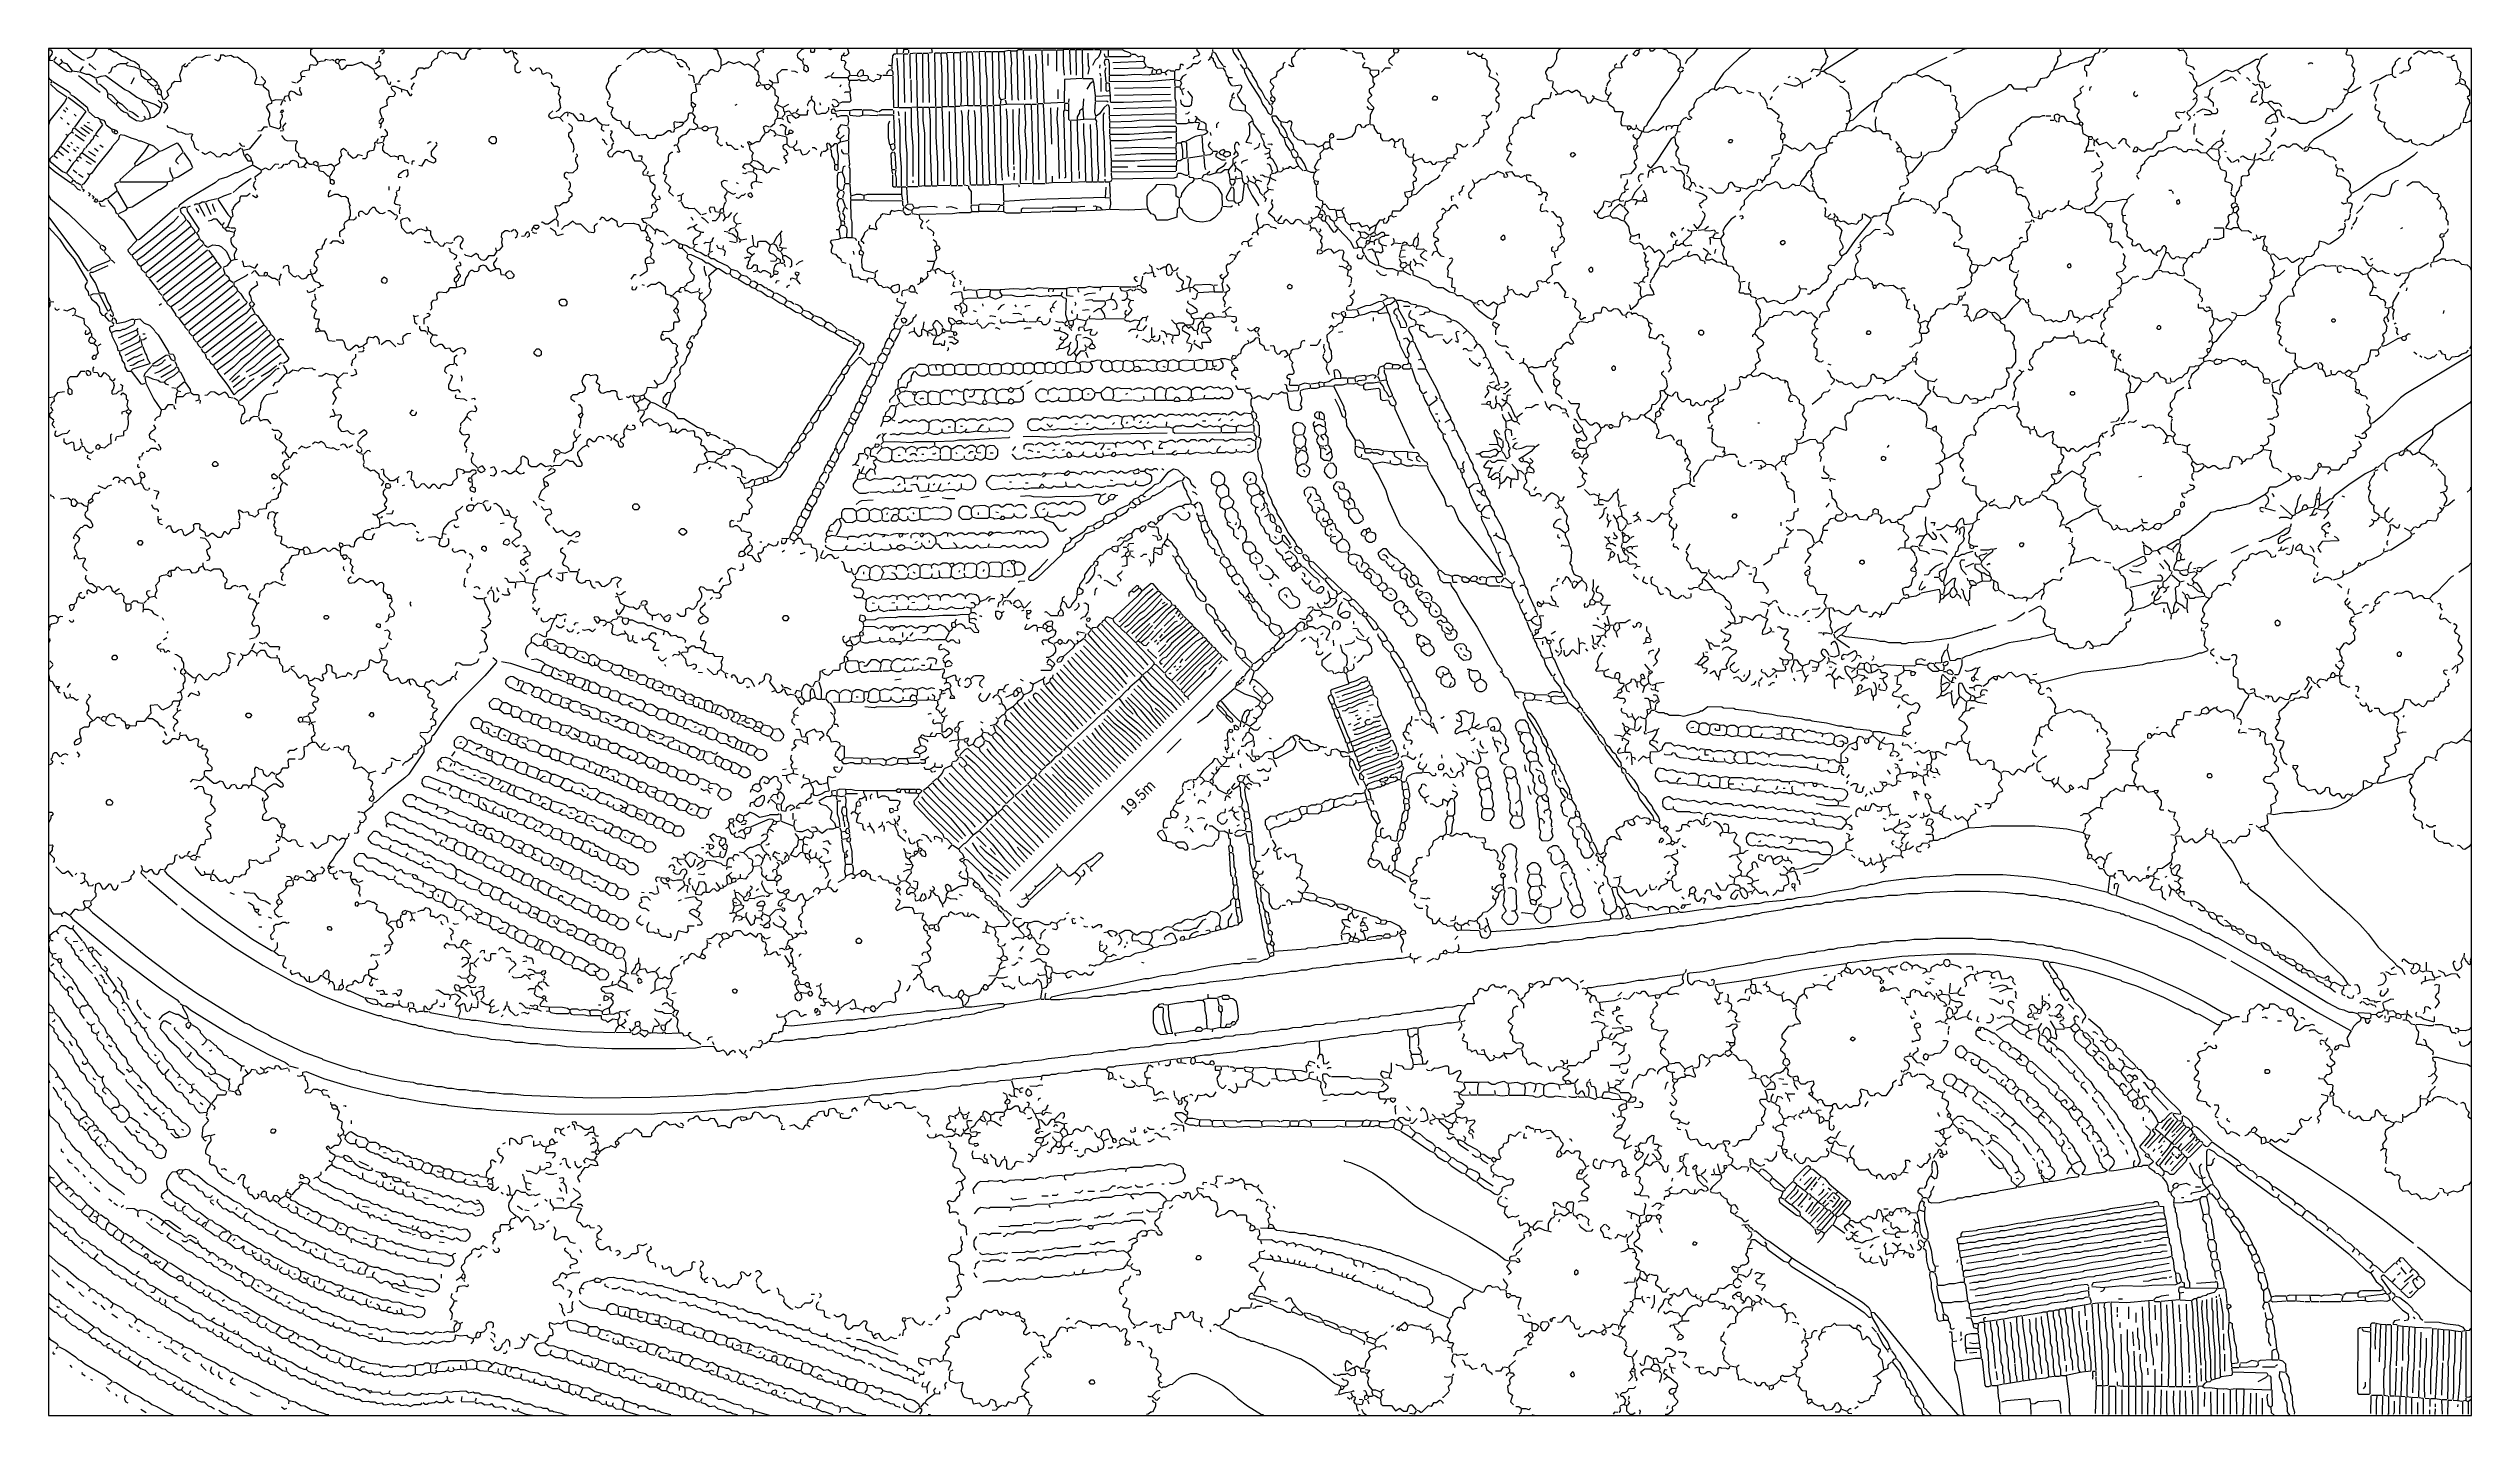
# Model space of a CAD drawing. Header units: millimetres. Extents: x 0 to 150953, y 0 to 85148.
import ezdxf
from ezdxf.enums import TextEntityAlignment as Align

# ---------------------------------------------------------------- set-up
doc = ezdxf.new("R2010")
doc.units = ezdxf.units.MM
for name, color, linetype in [('ANNOTATION', 3, 'Continuous'), ('LINEWORK', 7, 'Continuous'), ('RED_LINE', 1, 'Continuous')]:
    doc.layers.add(name, color=color, linetype=linetype)

msp = doc.modelspace()

# ---------------------------------------------------------------- texts
at = {"layer": 'ANNOTATION'}
msp.add_text('19.5m', height=700, rotation=44.996205, dxfattribs=at).set_placement((67859.476, 38485.18), align=Align.MIDDLE_CENTER)

# ---------------------------------------------------------------- linework, layer by layer
at = {"layer": 'ANNOTATION'}
msp.add_lwpolyline([(0, 0), (150952.665, 0), (150952.665, 85148.15), (0, 85148.15)], close=True, dxfattribs=at)
at = {"layer": 'LINEWORK'}
for points in [[(60.261, 85057.759), (150.651, 85057.759), (241.042, 84937.24), (210.912, 84786.587), (60.261, 84605.805), (60.261, 84425.023), (301.303, 84394.895)], [(482.084, 84635.934), (331.433, 84425.023)], [(1205.211, 85118.022), (1506.514, 84846.849), (2109.119, 84455.152), (2229.64, 84425.023)], [(3043.158, 85118.022), (2952.767, 85057.759), (2802.115, 84756.458), (2681.594, 84635.934), (2380.292, 84515.414)], [(3736.154, 85087.888), (3796.414, 85118.022), (4097.717, 84937.24), (4218.238, 84937.24), (4579.802, 84666.067), (4760.583, 84635.934), (5152.277, 84394.895), (5363.188, 84334.633), (5634.361, 84123.723), (5664.491, 83912.807)], [(10093.641, 84726.324), (9762.208, 84696.196), (9551.296, 84575.677), (9249.994, 84605.805), (8888.431, 84364.761)], [(10726.377, 84756.458), (10696.247, 84515.414), (10575.726, 84364.761), (10364.813, 84455.152)], [(10726.377, 84756.458), (10907.158, 84756.458), (11027.68, 84666.067), (11359.112, 84726.324), (11570.025, 84605.805), (11780.936, 84635.934), (12202.76, 84304.504), (12383.542, 84274.37), (12865.626, 83822.416), (12956.017, 83310.205), (12835.496, 82978.77), (12895.757, 82918.508), (13347.711, 82888.38)], [(16451.129, 85118.022), (16330.608, 85057.759)], [(16330.608, 85057.759), (16330.608, 84786.587), (16571.649, 84575.677), (16752.431, 84304.504)], [(20609.106, 84666.067), (20578.977, 84394.895)], [(20669.367, 84937.24), (20639.236, 84967.368), (20759.758, 85057.759), (20850.149, 85057.759), (20910.409, 84997.497), (20880.279, 84846.849), (20759.758, 84786.587)], [(24495.912, 84997.497), (24284.999, 84876.978), (24224.739, 84545.543), (24043.957, 84455.152), (23863.176, 84274.37), (23833.045, 84093.589), (23652.263, 83912.807), (23501.613, 83912.807), (23411.222, 83852.55), (23320.831, 83912.807), (23049.658, 83912.807), (22899.007, 83732.025), (22899.007, 83521.115), (22838.747, 83400.596), (22567.575, 83219.814)], [(24556.171, 84997.497), (24767.084, 84786.587)], [(26424.25, 85148.15), (26243.468, 85087.888), (26122.946, 84967.368), (26002.424, 84756.458), (26002.424, 84605.805), (25881.905, 84455.152), (25701.123, 84485.286), (25550.47, 84756.458), (25399.82, 84846.849), (25188.907, 84846.849), (25008.125, 84907.106), (24827.344, 84786.587)], [(26966.595, 85148.15), (26876.204, 85087.888), (26725.551, 85118.022)], [(28382.717, 85118.022), (28352.585, 85057.759), (28473.107, 84907.106), (28623.758, 84907.106), (28834.671, 85027.631)], [(28864.802, 85027.631), (28955.193, 84907.106)], [(28955.193, 84876.978), (28985.321, 84635.934), (29256.494, 84364.761)], [(28985.321, 84907.106), (29075.712, 84907.106), (29196.234, 84786.587)], [(39139.224, 84485.286), (39018.702, 84726.324), (38837.92, 84756.458), (38596.879, 84907.106), (38355.838, 84937.24), (38144.925, 85087.888), (37783.362, 84907.106), (37482.058, 84937.24), (37361.539, 84876.978), (37150.626, 85087.888), (36969.844, 85087.888), (36728.803, 84907.106), (36457.631, 84846.849), (36035.805, 84455.152)], [(41429.126, 85118.022), (41609.907, 85087.888), (41700.298, 84967.368), (41700.298, 84876.978), (41881.08, 84485.286), (41881.08, 84123.723)], [(44472.282, 85027.631), (44201.11, 84907.106), (44110.719, 84786.587), (44291.501, 84425.023)], [(44653.064, 85148.15), (44502.413, 85057.759)], [(44502.413, 85027.631), (44532.542, 84876.978)], [(47063.487, 85118.022), (46912.834, 85057.759), (46671.79, 84816.715), (46641.662, 84726.324), (46671.79, 84605.805), (46942.963, 84394.895)], [(47726.352, 85118.022), (47726.352, 84997.497), (47666.089, 84907.106), (47545.57, 84907.106), (47485.308, 84967.368), (47485.308, 85087.888)], [(48841.17, 85148.15), (48720.651, 85057.759), (48600.131, 85118.022)], [(49504.039, 84726.324), (49413.649, 84666.067), (49383.515, 84425.023), (49564.296, 84394.895), (49684.821, 84304.504), (49564.296, 84003.198), (49624.559, 83882.679), (49865.603, 83762.159), (49925.86, 83521.115)], [(49775.212, 85118.022), (49865.603, 84846.849), (49745.078, 84726.324), (49594.43, 84666.067), (49504.039, 84726.324)], [(49564.296, 84876.978), (49504.039, 84726.324)], [(52818.366, 84786.587), (52667.718, 84786.587), (52577.327, 84696.196), (52547.193, 84063.46)], [(52848.5, 85118.022), (52848.5, 84816.715)], [(52848.5, 84545.543), (52938.891, 83310.205), (52938.891, 81502.389)], [(53210.063, 84816.715), (52878.628, 84786.587)], [(53541.492, 85087.888), (53270.32, 85087.888), (53240.191, 84846.849)], [(53270.32, 84786.587), (53330.582, 81773.561)], [(53300.454, 84816.715), (53541.492, 84816.715)], [(53571.626, 85057.759), (53571.626, 84846.849)], [(53662.017, 84786.587), (53692.146, 83280.071)], [(54023.58, 84846.849), (53692.146, 84816.715)], [(54053.709, 84816.715), (54113.971, 81532.517)], [(54083.837, 84846.849), (54415.272, 84846.849)], [(54445.401, 84816.715), (54475.534, 81773.561)], [(54475.534, 84846.849), (54776.835, 84846.849)], [(54806.964, 84816.715), (54867.226, 81773.561)], [(55017.879, 84876.978), (54837.098, 84846.849)], [(55017.879, 85118.022), (55048.008, 84907.106)], [(55198.661, 84846.849), (55258.918, 81532.517)], [(55228.789, 84876.978), (55560.224, 84876.978)], [(55590.353, 84846.849), (55650.615, 83430.724), (55650.615, 81562.646)], [(55620.481, 84876.978), (55951.916, 84876.978)], [(55951.916, 84846.849), (56012.178, 84334.633), (56042.307, 81562.646)], [(56343.608, 84907.106), (55982.044, 84876.978)], [(56373.742, 84876.978), (56464.132, 81592.78)], [(56403.87, 84907.106), (56765.433, 84907.106)], [(57157.125, 84937.24), (56795.562, 84907.106)], [(56795.562, 84876.978), (56855.824, 81863.952), (56825.696, 81592.78)], [(57187.259, 84907.106), (57247.516, 81622.908)], [(57217.387, 84937.24), (57518.688, 84937.24)], [(57548.822, 84907.106), (57639.213, 83219.814), (57639.213, 81622.908)], [(57609.079, 84967.368), (57940.514, 84937.24)], [(58332.206, 84967.368), (57970.642, 84937.24)], [(57970.642, 84907.106), (58061.033, 81622.908)], [(58362.34, 84937.24), (58392.468, 83732.025), (58452.73, 83249.943), (58452.73, 81622.908)], [(58392.468, 84967.368), (58754.031, 84967.368)], [(58784.16, 84937.24), (58844.422, 81653.037)], [(58814.294, 84967.368), (59145.723, 84967.368)], [(59175.857, 84967.368), (59537.42, 84967.368)], [(59175.857, 84937.24), (59236.114, 82677.469), (59205.985, 82496.688), (59236.114, 82104.991), (59326.505, 81954.343)], [(59537.42, 84937.24), (59627.811, 83129.424), (59597.677, 82014.6)], [(59929.112, 84997.497), (59838.721, 85027.631), (59567.549, 84967.368)], [(59929.112, 84967.368), (59989.374, 84183.979), (59959.24, 83942.941), (60019.503, 81924.209)], [(59959.24, 84997.497), (60320.804, 84997.497)], [(60682.367, 85057.759), (60441.328, 85057.759), (60320.804, 84997.497)], [(60320.804, 84997.497), (60381.066, 82074.862), (60441.328, 81924.209)], [(60712.501, 85027.631), (60802.892, 83099.29), (60802.892, 81954.343)], [(60742.629, 85057.759), (61857.448, 85057.759)], [(61104.193, 84696.196), (61194.583, 81984.471)], [(61495.884, 84786.587), (61556.147, 84033.332), (61526.018, 83641.635), (61586.275, 81743.427)], [(61887.581, 85027.631), (62008.101, 81743.427)], [(61917.71, 85057.759), (62761.356, 85057.759)], [(62249.145, 84816.715), (62249.145, 84093.589)], [(62791.49, 85027.631), (62791.49, 83732.025)], [(62821.618, 85057.759), (63213.31, 85057.759)], [(63574.873, 85087.888), (63213.31, 85057.759)], [(63213.31, 85057.759), (63213.31, 84123.723), (63273.572, 83490.987)], [(63605.007, 85057.759), (63665.264, 83521.115)], [(63635.135, 85087.888), (63966.57, 85087.888)], [(63996.699, 85057.759), (64026.827, 83490.987)], [(64026.827, 85087.888), (64358.262, 85087.888)], [(64388.39, 85057.759), (64418.524, 83310.205)], [(64418.524, 85087.888), (65111.517, 85087.888)], [(64749.954, 84846.849), (64780.088, 84063.46), (64840.345, 83973.069)], [(65533.343, 85057.759), (65533.343, 84907.106), (65412.823, 84605.805), (65201.908, 84425.023), (65051.26, 84093.589)], [(65171.779, 85087.888), (65503.214, 85087.888)], [(65563.471, 85087.888), (66015.425, 85057.759)], [(65774.387, 84816.715), (65804.515, 84635.934)], [(65834.643, 84635.934), (65985.297, 84635.934)], [(66015.425, 85057.759), (66919.333, 85087.888), (67039.858, 84997.497), (67341.159, 84907.106), (67431.55, 84816.715)], [(66015.425, 85057.759), (66015.425, 84666.067)], [(67431.55, 84756.458), (67341.159, 84635.934), (66045.559, 84635.934)], [(67461.678, 84786.587), (67702.722, 84786.587), (67883.504, 84635.934), (68094.414, 84696.196)], [(68124.548, 84696.196), (68275.196, 84605.805), (68245.067, 84334.633)], [(71559.399, 85148.15), (71529.265, 85057.759), (71710.047, 84816.715), (71619.656, 84696.196), (71378.617, 84635.934), (71318.355, 84485.286)], [(72433.173, 84635.934), (72342.782, 84575.677), (72342.782, 84485.286), (72252.392, 84394.895)], [(72493.436, 84907.106), (72433.173, 84635.934)], [(72433.173, 84635.934), (72553.698, 84515.414), (72553.698, 84394.895), (72674.217, 84214.113), (72704.346, 84063.46), (72854.999, 83912.807), (73126.171, 83942.941)], [(72523.564, 85087.888), (72523.564, 84967.368)], [(72553.698, 84937.24), (72704.346, 84846.849), (72915.261, 84425.023), (73156.3, 84093.589)], [(73758.907, 85118.022), (73819.169, 84907.106), (74150.599, 84425.023)], [(74120.47, 85118.022), (74090.342, 85057.759), (74240.99, 84876.978), (74361.514, 84575.677), (74602.553, 84214.113), (74662.815, 83973.069)], [(77675.841, 84846.849), (77615.584, 84666.067), (77434.802, 84515.414), (77434.802, 84304.504), (77585.45, 84033.332), (77464.931, 84003.198), (77254.02, 84123.723)], [(78007.275, 85118.022), (77886.756, 85087.888), (77675.841, 84876.978)], [(78157.929, 85118.022), (78308.576, 85118.022)], [(80477.956, 85118.022), (80749.128, 85087.888), (80899.782, 84997.497)], [(81231.216, 84997.497), (81472.255, 84876.978), (81803.69, 84876.978)], [(81833.818, 84846.849), (81863.952, 84635.934), (82014.6, 84455.152)], [(83852.55, 84846.849), (83792.288, 84696.196), (83521.115, 84485.286), (83490.987, 84364.761), (83521.115, 84274.37), (83732.025, 84093.589)], [(84123.723, 85087.888), (83852.55, 85118.022), (83792.288, 85057.759), (83792.288, 84937.24), (83852.55, 84876.978)], [(84123.723, 85057.759), (84033.332, 84876.978), (83882.679, 84846.849)], [(88432.348, 84997.497), (88402.219, 84816.715)], [(88432.348, 84786.587), (88583.001, 84786.587), (88824.045, 84907.106), (89095.218, 84666.067), (89245.865, 84666.067)], [(89366.39, 84816.715), (89245.865, 84666.067)], [(89245.865, 84666.067), (89306.128, 84545.543), (89486.909, 84515.414), (89607.428, 84394.895), (89607.428, 84063.46), (89818.344, 83762.159), (89727.953, 83430.724), (90149.773, 83219.814), (90330.555, 83008.899), (90330.555, 82888.38), (90149.773, 82587.079), (90360.689, 82346.035), (90360.689, 82195.381), (90179.907, 82044.734), (90149.773, 81954.343)], [(94247.489, 85148.15), (94096.841, 85057.759), (93946.193, 84786.587), (93946.193, 84485.286), (93735.278, 84063.46), (93584.63, 83942.941), (93433.971, 83942.941), (93253.19, 83701.897), (93253.19, 83611.506), (93343.58, 83460.853), (93343.58, 83280.071), (93464.105, 83159.552), (93705.144, 83129.424)], [(98375.343, 84756.458), (98194.562, 84605.805), (98194.562, 84545.543), (97953.512, 84244.242), (98043.903, 83942.941), (97622.083, 83912.807)], [(99309.374, 85118.022), (99158.727, 85118.022), (99098.47, 85057.759)], [(99731.206, 85118.022), (99791.462, 84997.497), (99942.11, 84997.497), (100092.769, 85118.022)], [(100574.846, 85118.022), (100815.895, 85057.759), (100876.152, 84937.24)], [(100906.286, 84907.106), (101026.8, 84907.106), (101388.363, 84726.324), (101418.497, 84605.805), (101629.413, 84425.023), (101659.536, 84033.332)], [(102774.359, 85118.022), (102683.969, 85087.888), (102503.187, 84816.715), (102111.49, 84455.152), (101960.842, 84183.979)], [(106028.429, 85118.022), (105787.39, 84876.978), (105335.436, 84545.543), (104341.137, 83611.506), (103859.049, 82888.38), (103768.658, 82617.207)], [(112777.606, 85148.15), (110608.227, 83762.159)], [(110668.494, 85148.15), (110638.36, 85057.759), (110698.617, 84967.368), (110698.617, 84846.849), (110849.276, 84605.805), (110728.751, 84485.286)], [(118261.323, 84575.677), (116483.63, 83732.025), (116363.116, 83581.378)], [(119496.661, 85118.022), (119285.745, 85087.888), (119165.231, 84997.497), (118683.143, 84816.715)], [(125311.807, 85087.888), (125372.064, 84816.715), (125341.93, 84726.324), (125161.148, 84575.677), (125161.148, 84364.761), (124950.244, 84003.198), (124920.11, 83822.416)], [(127360.662, 84635.934), (126938.842, 84545.543), (126637.535, 84364.761), (126486.887, 84364.761), (126426.62, 84304.504), (125944.543, 84183.979), (125824.018, 84093.589), (124950.244, 83792.288)], [(127390.796, 84605.805), (127360.662, 84455.152), (127119.623, 84093.589), (126908.708, 84093.589), (126848.451, 84033.332), (126848.451, 83822.416), (126968.964, 83701.897), (126968.964, 83400.596)], [(127842.75, 85118.022), (127782.482, 85087.888), (127752.359, 84937.24), (127661.968, 84846.849), (127511.309, 84816.715), (127390.796, 84635.934)], [(128294.704, 85148.15), (128083.788, 84937.24), (127963.263, 84907.106)], [(132663.586, 85118.022), (132784.111, 85027.631), (132995.026, 85057.759)], [(132995.026, 85057.759), (133145.674, 84876.978), (133205.931, 84666.067)], [(133205.931, 84605.805), (133145.674, 84364.761), (133175.808, 84153.851)], [(138237.694, 84816.715), (137876.13, 84575.677), (137785.74, 84455.152)], [(143179.055, 85118.022), (143209.189, 85027.631), (143118.798, 84816.715), (143179.055, 84756.458), (143450.227, 84726.324), (143540.618, 84545.543), (143570.752, 84304.504), (143480.361, 84093.589), (143661.143, 83852.55), (143661.143, 83732.025), (143570.752, 83581.378), (143570.752, 83430.724), (143631.009, 83370.462)], [(147216.508, 84635.934), (147035.726, 84394.895), (147035.726, 84153.851), (147126.117, 84033.332), (147126.117, 83882.679), (147005.603, 83762.159), (146734.431, 83732.025), (146583.772, 83611.506), (146463.258, 83581.378)], [(147337.032, 84786.587), (147668.462, 84997.497), (147819.12, 84967.368), (148060.159, 84816.715), (148271.074, 84997.497), (148451.856, 84997.497), (148572.37, 84907.106), (148813.419, 84907.106), (148933.933, 84967.368), (149174.983, 84786.587)], [(149416.021, 84635.934), (149657.06, 84605.805)], [(149898.109, 84726.324), (149687.194, 84605.805)], [(149687.194, 84575.677), (149747.45, 84425.023), (149958.366, 84394.895), (150018.623, 84304.504), (150109.014, 83882.679), (150289.795, 83671.768), (150229.539, 83310.205)], [(30.13, 83340.334), (60.261, 83249.943), (241.042, 83129.424)], [(210.912, 83099.29), (120.521, 82978.77)], [(271.172, 83099.29), (1235.341, 82496.688), (1325.732, 82406.297), (1355.862, 82285.772)], [(331.433, 84364.761), (662.866, 84093.589)], [(843.648, 84274.37), (692.996, 84123.723)], [(692.996, 84063.46), (1175.081, 83732.025), (1416.123, 83701.897), (1476.383, 83762.159)], [(753.257, 84485.286), (873.778, 84304.504)], [(903.908, 84274.37), (1114.82, 84214.113), (1476.383, 83762.159)], [(1476.383, 83762.159), (1928.337, 83701.897)], [(1868.077, 83460.853), (3223.939, 82436.425)], [(2169.38, 84033.332), (1958.468, 83732.025)], [(1958.468, 83701.897), (2350.161, 83551.244), (2530.943, 83551.244), (2922.636, 83310.205)], [(2530.943, 84214.113), (2530.943, 84123.723), (2591.203, 84123.723), (2952.767, 83822.416)], [(2952.767, 83280.071), (3043.158, 82978.77)], [(2982.897, 83310.205), (3284.2, 83430.724), (3555.372, 83460.853), (4760.583, 82587.079), (5031.756, 82466.554), (5513.84, 82104.991), (5845.273, 81954.343)], [(4037.457, 84003.198), (3947.066, 83912.807), (3856.675, 83671.768), (3736.154, 83581.378)], [(4820.843, 84183.979), (4459.28, 84183.979), (4278.499, 84123.723), (4157.978, 84003.198), (4067.587, 84003.198)], [(4971.495, 84274.37), (4850.974, 84183.979)], [(4850.974, 84153.851), (4911.234, 84093.589), (5363.188, 84003.198), (5634.361, 83882.679)], [(5333.058, 83310.205), (5122.146, 82918.508)], [(5694.621, 83852.55), (5785.012, 83460.853), (6026.054, 83249.943), (6176.706, 83189.68)], [(5724.752, 83882.679), (6026.054, 83732.025), (6447.879, 83310.205)], [(6176.706, 83159.552), (6176.706, 83099.29), (6357.488, 82918.508), (6568.399, 82797.989)], [(6447.879, 83280.071), (6327.357, 83189.68), (6206.836, 83189.68)], [(6478.008, 83280.071), (6749.181, 83039.033), (6779.311, 82918.508)], [(8406.346, 84093.589), (8315.955, 84003.198), (8315.955, 83882.679), (8165.304, 83490.987), (8255.695, 83129.424), (8195.434, 83069.161), (7864.001, 83099.29), (7683.219, 82948.642), (7622.959, 82737.726), (7381.917, 82496.688), (7472.307, 82225.515), (7201.135, 81954.343)], [(8526.867, 84214.113), (8406.346, 84093.589)], [(8677.518, 84153.851), (8587.128, 84003.198), (8496.737, 84003.198), (8406.346, 84093.589)], [(8828.17, 84244.242), (8707.649, 84183.979)], [(13257.32, 83400.596), (13498.362, 83129.424), (13498.362, 83039.033), (13377.841, 82888.38)], [(15155.528, 83039.033), (15185.657, 83069.161), (15426.7, 83008.899)], [(15758.132, 83400.596), (15728.002, 83189.68), (15486.96, 83008.899)], [(16752.431, 84274.37), (16752.431, 84183.979), (16662.04, 84093.589), (16330.608, 84123.723), (16270.347, 84063.46), (16240.217, 83792.288), (15818.393, 83732.025), (15697.872, 83611.506), (15728.002, 83430.724)], [(15788.263, 83430.724), (15999.175, 83400.596)], [(17144.125, 84334.633), (17023.603, 84364.761), (16782.562, 84304.504)], [(17445.428, 84425.023), (17264.646, 84455.152), (17174.255, 84364.761)], [(17505.689, 84425.023), (17686.47, 84455.152), (17806.991, 84394.895)], [(17837.121, 84364.761), (17927.512, 84244.242), (18048.034, 84214.113)], [(17867.252, 84394.895), (17957.643, 84485.286), (18048.034, 84485.286), (18138.424, 84394.895)], [(18138.424, 84394.895), (18078.163, 84244.242)], [(19524.417, 84304.504), (18921.811, 84093.589), (18560.247, 84093.589), (18439.727, 83912.807), (18289.075, 83822.416), (18168.554, 83882.679), (18168.554, 84003.198), (18078.163, 84214.113)], [(18138.424, 84394.895), (18228.815, 84455.152), (18439.727, 84455.152), (18499.988, 84394.895)], [(19524.417, 84304.504), (19735.328, 84123.723), (19855.85, 84123.723), (20277.673, 83852.55)], [(20277.673, 83822.416), (20307.804, 83641.635), (20578.977, 83430.724)], [(20699.497, 84153.851), (20578.977, 84003.198), (20307.804, 83852.55)], [(20578.977, 84364.761), (20368.064, 84183.979)], [(20578.977, 83400.596), (20578.977, 83340.334), (20398.195, 83189.68)], [(20609.106, 84364.761), (20699.497, 84214.113)], [(20609.106, 83430.724), (20910.409, 83460.853), (21061.06, 83249.943), (21121.321, 83008.899), (21241.842, 82888.38)], [(21302.103, 83069.161), (21271.972, 82888.38)], [(21904.708, 83099.29), (21784.187, 83129.424), (21754.057, 83069.161)], [(29256.494, 84334.633), (29045.584, 84093.589), (29045.584, 83822.416), (29075.712, 83732.025), (29196.234, 83641.635), (29346.884, 83641.635), (29437.275, 83732.025)], [(29979.62, 83973.069), (30130.273, 83792.288), (30220.664, 83762.159)], [(30280.924, 83762.159), (30431.574, 83912.807), (30552.096, 83942.941), (30702.747, 83792.288), (30732.878, 83581.378), (30823.269, 83551.244), (31064.31, 83641.635), (31214.963, 83611.506), (31335.482, 83490.987), (31335.482, 83280.071)], [(31305.354, 83039.033), (31486.136, 82797.989), (31697.046, 82797.989), (31847.699, 82677.469)], [(35674.242, 84093.589), (35523.591, 84063.46), (35372.941, 83912.807), (35342.81, 83762.159), (35071.637, 83551.244), (34890.856, 83249.943), (34890.856, 83069.161), (34740.205, 82797.989), (34740.205, 82647.336), (34981.246, 82285.772), (34981.246, 82135.125), (34890.856, 81954.343)], [(39139.224, 84304.504), (39350.137, 84033.332), (39530.918, 84033.332)], [(39169.355, 84485.286), (39410.396, 84455.152), (39711.7, 84244.242), (39771.96, 84063.46), (39922.61, 83912.807), (39922.61, 83792.288)], [(39862.35, 83521.115), (40103.392, 83460.853), (40193.783, 83370.462), (40223.914, 83008.899)], [(41820.817, 83822.416), (41700.298, 83701.897), (41519.516, 83732.025), (41398.994, 83822.416), (41248.344, 83822.416), (41067.562, 83671.768), (41067.562, 83611.506), (40947.04, 83490.987), (40796.39, 83460.853), (40675.868, 83340.334), (40495.086, 82978.77)], [(41881.08, 84063.46), (41850.948, 83852.55)], [(41911.208, 84093.589), (42212.512, 84214.113), (42363.162, 84334.633), (42694.597, 84214.113), (43056.16, 84334.633), (43357.461, 84123.723), (43598.505, 84183.979), (43960.068, 83973.069)], [(44291.501, 84394.895), (44020.328, 84123.723), (43990.197, 84003.198)], [(43990.197, 83942.941), (43990.197, 83882.679), (44201.11, 83732.025), (44201.11, 83551.244), (44261.369, 83460.853), (44231.241, 83099.29)], [(44201.11, 83069.161), (44110.719, 82978.77), (44080.588, 82858.251), (44170.979, 82797.989), (44351.76, 82888.38)], [(44231.241, 83069.161), (44321.632, 83039.033), (44381.891, 82918.508)], [(44894.105, 83189.68), (45044.758, 83099.29), (45105.018, 82978.77)], [(46039.057, 83822.416), (45677.494, 83822.416), (45376.19, 83521.115), (45466.581, 83008.899), (45135.149, 82978.77)], [(46280.099, 83762.159), (46491.009, 83732.025), (46671.79, 83641.635)], [(47003.225, 84515.414), (47033.353, 84455.152), (46973.097, 84394.895)], [(46973.097, 84364.761), (47003.225, 84214.113), (47063.487, 84153.851)], [(48720.651, 83430.724), (48569.997, 83400.596), (48479.607, 83310.205), (48359.087, 83310.205)], [(48931.561, 83641.635), (48750.779, 83460.853)], [(48750.779, 83400.596), (48811.041, 83340.334), (49805.34, 83340.334)], [(49925.86, 83490.987), (49805.34, 83340.334)], [(49805.34, 83340.334), (49865.603, 83159.552)], [(49895.731, 83129.424), (49865.603, 82888.38)], [(50498.338, 83219.814), (50377.814, 83159.552), (49925.86, 83159.552)], [(49955.994, 83490.987), (50377.814, 83460.853)], [(50769.511, 83521.115), (50769.511, 83732.025), (50709.249, 83792.288), (50588.729, 83792.288), (50407.948, 83581.378), (50377.814, 83460.853)], [(50377.814, 83460.853), (50498.338, 83400.596)], [(50528.467, 83219.814), (50618.858, 83159.552), (50890.03, 83159.552), (51040.683, 83219.814)], [(50769.511, 83490.987), (50558.595, 83400.596)], [(50799.639, 83490.987), (51010.549, 83460.853), (51070.812, 83400.596), (51070.812, 83249.943)], [(51884.329, 83460.853), (51763.81, 83219.814), (51522.766, 83189.68), (51402.247, 83069.161), (51100.94, 83219.814)], [(51613.157, 83551.244), (51884.329, 83460.853)], [(51974.72, 83490.987), (52185.63, 83490.987)], [(52517.065, 83822.416), (52366.412, 83792.288), (52245.892, 83671.768), (52215.764, 83521.115)], [(52215.764, 83490.987), (52577.327, 83460.853)], [(52306.155, 84123.723), (52517.065, 84063.46)], [(52547.193, 84033.332), (52547.193, 83852.55)], [(52547.193, 83822.416), (52607.456, 83671.768), (52607.456, 83490.987)], [(52607.456, 83430.724), (52637.584, 81472.255)], [(53722.274, 83189.68), (53752.408, 81773.561)], [(64388.39, 83280.071), (63303.701, 83219.814), (63273.572, 81773.561)], [(64448.653, 83280.071), (65051.26, 83280.071), (65081.389, 83099.29)], [(65051.26, 83069.161), (64870.478, 82918.508), (64689.697, 82617.207)], [(64840.345, 83942.941), (64749.954, 83551.244)], [(65111.517, 83069.161), (65201.908, 82195.381)], [(65503.214, 84123.723), (65473.08, 83912.807)], [(65503.214, 83611.506), (65533.343, 83430.724)], [(65563.471, 83310.205), (65563.471, 82466.554)], [(65804.515, 84455.152), (65774.387, 84274.37), (65834.643, 84093.589)], [(65864.777, 83942.941), (65804.515, 83732.025), (65864.777, 83039.033)], [(65834.643, 84485.286), (65985.297, 84485.286)], [(66015.425, 84485.286), (66075.688, 84183.979), (66075.688, 83490.987)], [(66075.688, 83430.724), (66075.688, 83099.29)], [(68727.15, 83551.244), (68576.502, 83490.987), (67672.594, 83521.115), (67039.858, 83460.853), (66105.816, 83460.853)], [(70113.146, 83219.814), (68606.63, 83099.29), (66105.816, 83069.161)], [(68245.067, 84334.633), (66316.732, 84244.242)], [(68365.586, 84033.332), (68245.067, 83912.807), (66346.86, 83882.679)], [(68245.067, 84334.633), (68365.586, 84063.46)], [(68395.72, 84033.332), (68546.368, 83973.069), (68757.284, 83973.069), (68817.54, 83882.679)], [(68787.412, 83822.416), (68727.15, 83581.378)], [(68757.284, 83551.244), (68968.194, 83551.244)], [(68847.674, 83852.55), (68998.322, 83792.288)], [(69028.456, 83762.159), (68998.322, 83581.378)], [(69028.456, 83792.288), (69269.495, 83882.679), (69329.757, 83701.897)], [(69329.757, 83671.768), (69269.495, 83551.244), (69028.456, 83551.244)], [(69359.885, 83671.768), (69540.667, 83641.635)], [(69781.711, 83822.416), (69570.801, 83641.635)], [(69570.801, 83611.506), (69661.192, 83490.987)], [(69841.973, 83822.416), (69902.23, 83762.159), (70113.146, 83762.159)], [(70143.274, 83732.025), (70143.274, 83219.814)], [(70143.274, 83159.552), (70173.403, 82797.989)], [(70715.748, 84093.589), (70625.357, 84153.851), (70504.838, 84153.851), (70474.709, 83882.679), (70414.447, 83822.416), (70233.665, 83822.416), (70173.403, 83762.159)], [(70173.403, 83189.68), (70474.709, 83159.552)], [(70504.838, 83129.424), (70595.228, 82978.77), (70474.709, 82767.86)], [(70866.401, 83521.115), (70655.491, 83400.596), (70504.838, 83159.552)], [(71288.226, 84183.979), (71167.702, 84003.198), (70896.529, 83852.55)], [(71800.437, 84394.895), (71589.527, 84183.979), (71318.355, 84183.979)], [(73156.3, 83942.941), (73337.081, 83701.897)], [(73186.434, 84063.46), (73337.081, 84003.198)], [(73337.081, 83641.635), (73367.215, 83490.987), (73487.735, 83340.334)], [(73487.735, 83310.205), (73487.735, 83159.552), (73638.388, 82918.508), (73758.907, 82828.117)], [(73517.863, 83340.334), (73758.907, 83340.334)], [(74240.99, 84153.851), (74451.905, 83882.679)], [(74482.034, 83852.55), (74512.162, 83671.768), (74813.468, 83069.161), (75506.461, 82014.6), (75626.986, 81683.17), (75868.024, 81381.864), (75988.549, 81110.692), (76169.331, 81020.301)], [(74662.815, 83942.941), (74512.162, 83882.679)], [(74692.944, 83942.941), (74964.116, 83581.378), (74994.25, 83460.853), (75265.422, 83039.033), (75355.813, 82767.86), (75596.852, 82466.554), (75807.767, 82044.734), (75958.415, 81894.081)], [(77043.105, 84274.37), (76922.586, 84183.979), (76892.457, 83942.941), (76530.894, 83671.768), (76500.76, 83460.853), (76440.503, 83370.462), (76139.197, 83189.68), (76109.068, 83039.033), (76319.978, 82828.117), (76289.85, 82677.469), (76139.197, 82496.688), (76169.331, 82285.772), (76259.721, 82195.381)], [(82014.6, 84274.37), (81894.081, 84153.851), (81863.952, 84033.332), (81954.343, 83973.069), (82195.381, 83973.069), (82346.035, 83852.55)], [(82346.035, 83822.416), (82315.906, 83611.506), (82496.688, 83370.462)], [(82376.163, 83822.416), (82858.251, 83792.288), (82858.251, 83521.115), (82617.207, 83370.462), (82526.816, 83370.462)], [(82496.688, 83340.334), (82496.688, 83069.161)], [(82496.688, 83069.161), (82617.207, 82918.508)], [(83611.506, 83912.807), (83280.071, 83912.807), (83039.033, 83671.768)], [(90179.907, 83641.635), (90270.298, 83490.987)], [(93735.278, 83099.29), (93675.021, 82737.726), (93976.316, 82436.425), (94006.45, 82346.035)], [(97290.653, 83189.68), (97109.872, 82948.642), (97079.738, 82797.989)], [(97561.826, 83882.679), (97230.386, 83581.378), (97230.386, 83430.724), (97320.776, 83249.943)], [(97712.474, 84183.979), (97561.826, 84063.46), (97591.949, 83942.941)], [(101659.536, 83671.768), (101569.145, 83340.334), (100484.455, 81894.081), (100333.807, 81562.646), (99640.815, 80538.218), (99550.424, 80327.308), (99399.765, 80236.917), (99339.508, 80026.002)], [(101659.536, 84003.198), (101508.888, 83822.416), (101508.888, 83762.159), (101629.413, 83701.897)], [(101689.67, 84003.198), (101810.194, 83973.069), (101840.317, 83882.679)], [(101840.317, 83822.416), (101749.926, 83701.897), (101689.67, 83701.897)], [(108499.115, 83400.596), (108378.59, 83310.205)], [(108800.41, 83340.334), (108981.192, 83280.071), (109131.851, 83129.424), (109192.107, 82978.77)], [(109794.709, 83310.205), (109734.452, 83219.814), (109252.364, 82978.77)], [(110337.054, 83792.288), (109945.368, 83852.55), (109794.709, 83701.897)], [(110367.188, 83701.897), (110337.054, 83551.244), (110126.15, 83400.596)], [(110728.751, 84455.152), (110698.617, 84244.242), (110427.445, 83942.941), (110427.445, 83852.55), (110367.188, 83792.288)], [(110397.322, 83732.025), (110578.104, 83732.025)], [(110608.227, 83732.025), (110789.008, 83581.378), (110969.79, 83551.244), (111301.23, 83370.462), (111632.659, 83039.033), (111813.441, 83039.033), (111933.966, 83159.552)], [(116332.982, 83551.244), (116212.457, 83551.244), (116031.676, 83460.853), (115790.637, 83460.853), (115639.989, 83370.462), (115549.599, 83370.462), (115157.901, 82978.77)], [(116363.116, 83551.244), (116724.679, 83370.462), (116965.718, 83460.853), (117116.365, 83460.853), (117628.587, 83159.552), (117779.235, 83159.552)], [(117809.369, 83159.552), (118110.664, 82858.251), (118411.971, 82858.251), (118502.362, 82767.86), (118502.362, 82436.425)], [(124920.11, 83792.288), (124739.328, 83671.768), (124618.803, 83430.724), (124498.289, 83310.205), (124106.592, 83249.943), (123835.42, 82797.989), (123714.895, 82737.726), (123262.941, 82707.598), (123172.55, 82617.207)], [(133205.931, 84123.723), (133567.494, 84003.198), (133688.019, 83822.416)], [(133356.59, 83701.897), (133567.494, 83521.115), (133627.762, 83249.943), (133808.544, 83039.033), (133808.544, 82828.117)], [(136339.487, 83792.288), (136038.18, 83701.897), (135706.751, 83792.288), (135586.226, 83762.159), (135164.406, 83460.853), (133989.325, 82797.989), (133838.667, 82797.989)], [(136309.353, 83129.424), (136098.437, 83340.334), (135977.923, 83370.462), (135706.751, 83189.68), (135315.054, 83039.033)], [(137725.472, 84455.152), (137544.69, 84455.152), (137092.736, 84183.979), (136821.564, 84093.589), (136369.609, 83792.288)], [(136369.609, 83762.159), (136550.391, 83551.244)], [(136942.088, 83310.205), (137002.345, 83310.205), (137153.004, 83129.424)], [(137755.606, 84425.023), (137725.472, 84244.242), (137574.824, 84003.198), (137604.958, 83852.55), (137725.472, 83671.768), (137725.472, 83581.378), (137635.081, 83430.724), (137635.081, 83249.943), (137725.472, 83069.161)], [(137725.472, 83069.161), (137906.253, 83099.29), (138026.778, 83008.899), (138056.912, 82707.598)], [(140768.637, 84183.979), (140889.15, 84244.242), (141009.675, 84244.242), (141069.932, 84183.979)], [(143631.009, 83310.205), (143570.752, 83008.899), (143239.312, 82587.079)], [(145981.17, 83521.115), (145649.741, 83460.853), (145197.787, 83189.68), (144986.871, 83159.552), (144625.308, 82948.642)], [(146523.515, 84515.414), (146433.124, 84515.414), (146192.086, 84304.504), (146192.086, 84183.979), (146011.304, 83912.807), (146011.304, 83521.115)], [(146011.304, 83490.987), (146131.818, 83370.462), (146252.343, 83370.462)], [(150199.405, 83249.943), (150199.405, 83039.033)], [(150259.672, 83280.071), (150440.454, 83219.814), (150560.968, 83099.29), (150560.968, 82918.508)], [(1144.95, 82074.862), (994.299, 81803.69), (90.391, 80658.738), (30.13, 80417.699)], [(120.521, 82918.508), (512.215, 82556.945), (1144.95, 82135.125)], [(1235.341, 82104.991), (2078.989, 81472.255), (2320.031, 81231.216)], [(1385.993, 82255.644), (1596.904, 82165.253), (2410.422, 81502.389), (2470.682, 81261.345)], [(3073.288, 82948.642), (3193.809, 82918.508), (3585.503, 82587.079), (3675.893, 82376.163)], [(3675.893, 82346.035), (3675.893, 82104.991), (4157.978, 81683.17)], [(3706.024, 82346.035), (3916.935, 82255.644), (4338.759, 81833.818)], [(4188.108, 81653.037), (4489.411, 81351.736), (4700.323, 81201.082), (4881.104, 81140.826)], [(4308.629, 81803.69), (4218.238, 81683.17)], [(4368.889, 81803.69), (4579.802, 81683.17), (4971.495, 81291.473)], [(5845.273, 81924.209), (5845.273, 81773.561), (6116.445, 81502.389), (6297.227, 81110.692), (6327.357, 80809.391)], [(5875.403, 81954.343), (6658.79, 81653.037), (6960.093, 81472.255)], [(6779.311, 82888.38), (6598.53, 82797.989)], [(6598.53, 82767.86), (6658.79, 82587.079), (6719.051, 82556.945)], [(6869.702, 82647.336), (6749.181, 82556.945)], [(6749.181, 82526.816), (6809.442, 82315.906), (6990.223, 82255.644)], [(6809.442, 82888.38), (6869.702, 82797.989), (6869.702, 82677.469)], [(6839.572, 81924.209), (6960.093, 81803.69), (7020.353, 81803.69)], [(6899.833, 82647.336), (7020.353, 82496.688), (7020.353, 82285.772)], [(7050.484, 81773.561), (7050.484, 81532.517), (6990.223, 81472.255)], [(7020.353, 82255.644), (7140.875, 81954.343)], [(7171.005, 81833.818), (7381.917, 81683.17), (7412.047, 81472.255), (7171.005, 81110.692)], [(13377.841, 82858.251), (13377.841, 82797.989), (13709.274, 82526.816), (13739.404, 82225.515), (13890.056, 81863.952)], [(13890.056, 81833.818), (13890.056, 81713.299), (13679.143, 81653.037), (13558.623, 81502.389), (13769.534, 81140.826), (13769.534, 80960.044), (13679.143, 80719), (13769.534, 80357.437)], [(14583.051, 81924.209), (14161.229, 81954.343), (13920.186, 81863.952)], [(14583.051, 81894.081), (14462.531, 81592.78)], [(14944.615, 82195.381), (14733.703, 82165.253), (14643.312, 81954.343)], [(14643.312, 81924.209), (14763.833, 81863.952)], [(15667.741, 82737.726), (15637.611, 82556.945), (15758.132, 82315.906), (15697.872, 82225.515), (15486.96, 82285.772), (15306.178, 82436.425), (15125.396, 82496.688), (15004.876, 82406.297), (14944.615, 82195.381)], [(14944.615, 82195.381), (15065.137, 81894.081)], [(21603.405, 82315.906), (21513.015, 82165.253), (21211.712, 82135.125), (21061.06, 81924.209), (21091.19, 81592.78), (20669.367, 81381.864), (20639.236, 81201.082), (20759.758, 80839.519)], [(21332.233, 82767.86), (21392.494, 82587.079), (21573.276, 82436.425), (21603.405, 82346.035)], [(21362.363, 82797.989), (21573.276, 82797.989), (21995.098, 82617.207)], [(21995.098, 82587.079), (21995.098, 82436.425)], [(22025.23, 82617.207), (22326.532, 82526.816), (22507.314, 82225.515), (22597.704, 82225.515), (22657.965, 82315.906)], [(22778.486, 83008.899), (22597.704, 82707.598), (22627.834, 82587.079)], [(31817.568, 82617.207), (31757.308, 82315.906), (31907.959, 82104.991), (31817.568, 81924.209), (31907.959, 81472.255), (31757.308, 81291.473), (31606.655, 81201.082)], [(34860.724, 81863.952), (34800.465, 81803.69), (34830.596, 81653.037), (34920.987, 81562.646), (35162.028, 81472.255)], [(40284.173, 82918.508), (40374.564, 82466.554), (40314.305, 82406.297), (40133.523, 82376.163), (40043.132, 82285.772), (40043.132, 81863.952)], [(40043.132, 81833.818), (40043.132, 81592.78), (40133.523, 81472.255)], [(40073.263, 81833.818), (40314.305, 81653.037), (40284.173, 81532.517), (40193.783, 81472.255)], [(40314.305, 82948.642), (40464.955, 82948.642)], [(40495.086, 82948.642), (40645.737, 82918.508)], [(42875.379, 81653.037), (42754.857, 81592.78)], [(44412.023, 82888.38), (44562.673, 82888.38)], [(44592.804, 82888.38), (44833.845, 82918.508), (45014.627, 82828.117)], [(44592.804, 82858.251), (44622.933, 82707.598), (44773.586, 82587.079), (44863.977, 82617.207), (45014.627, 82797.989)], [(45105.018, 82948.642), (45044.758, 82828.117)], [(45044.758, 82797.989), (45255.668, 82587.079), (45255.668, 82285.772), (45466.581, 82104.991), (45436.45, 81863.952), (45346.059, 81683.17)], [(45315.931, 81653.037), (45225.54, 81502.389), (45285.8, 81351.736), (45436.45, 81231.216), (45406.322, 80839.519)], [(45346.059, 81653.037), (45737.754, 81502.389)], [(46099.317, 81653.037), (45798.013, 81502.389)], [(47515.442, 81924.209), (47364.788, 81833.818), (47274.397, 81622.908), (47304.526, 81592.78)], [(47575.698, 82195.381), (47515.442, 82104.991), (47545.57, 81954.343)], [(47575.698, 81924.209), (47696.223, 81833.818), (47726.352, 81743.427), (47696.223, 81381.864), (47846.871, 81080.563), (48027.652, 81050.435), (48178.306, 81110.692), (48419.35, 81110.692), (48600.131, 81291.473)], [(48027.652, 81773.561), (48087.915, 81653.037), (48057.786, 81622.908)], [(48811.041, 81683.17), (48931.561, 81502.389)], [(48841.17, 81954.343), (48931.561, 81984.471), (49082.214, 81924.209), (49232.867, 81743.427)], [(49232.867, 81683.17), (49142.476, 81532.517), (48961.695, 81502.389)], [(49925.86, 82406.297), (49986.122, 81894.081), (49895.731, 81803.69), (49443.777, 81803.69), (49262.995, 81713.299)], [(49353.386, 82888.38), (49293.124, 82737.726)], [(49895.731, 82436.425), (49654.687, 82436.425), (49594.43, 82376.163)], [(49865.603, 82858.251), (49955.994, 82556.945), (49925.86, 82436.425)], [(55680.744, 81532.517), (56012.178, 81532.517)], [(56072.435, 81532.517), (56433.998, 81532.517)], [(56494.261, 81562.646), (56795.562, 81562.646)], [(57247.516, 81592.78), (56855.824, 81562.646)], [(57277.65, 81592.78), (57609.079, 81592.78)], [(57699.47, 81592.78), (58030.905, 81592.78)], [(58091.167, 81562.646), (58211.686, 76681.542)], [(58121.296, 81592.78), (58422.596, 81592.78)], [(58482.859, 81562.646), (58543.121, 80719), (58543.121, 78850.921), (58633.512, 76681.542)], [(58512.987, 81592.78), (58814.294, 81592.78)], [(58874.551, 81562.646), (59025.204, 76711.676)], [(58904.685, 81622.908), (59266.248, 81622.908)], [(59326.505, 81954.343), (59296.376, 81653.037)], [(59296.376, 81592.78), (59356.639, 77826.494), (59416.895, 76952.714)], [(59567.549, 81984.471), (59326.505, 81954.343)], [(59688.068, 81653.037), (59326.505, 81622.908)], [(59597.677, 81954.343), (59688.068, 81683.17)], [(60772.758, 81683.17), (59718.202, 81653.037)], [(60802.892, 81653.037), (60863.149, 80447.827), (60833.02, 80026.002), (60923.411, 78730.402), (60893.282, 76952.714)], [(60833.02, 81683.17), (61194.583, 81683.17)], [(61224.712, 81653.037), (61345.237, 77585.45), (61315.103, 76771.932)], [(61254.846, 81683.17), (61556.147, 81683.17)], [(61616.409, 81653.037), (61706.8, 76982.848)], [(61646.537, 81713.299), (61947.838, 81713.299)], [(61977.972, 81683.17), (62098.492, 79122.094), (62128.62, 76771.932)], [(63273.572, 81773.561), (62038.229, 81713.299)], [(62881.88, 82587.079), (62881.88, 82014.6)], [(63303.701, 81713.299), (63303.701, 81351.736)], [(63333.835, 81743.427), (63514.616, 81743.427)], [(63574.873, 82014.6), (63544.745, 81773.561)], [(63544.745, 81713.299), (63544.745, 81291.473)], [(64478.781, 82014.6), (64448.653, 81411.998)], [(65201.908, 81833.818), (65171.779, 81201.082), (65232.042, 80929.91)], [(65201.908, 82165.253), (65201.908, 81894.081)], [(66105.816, 82195.381), (65232.042, 82165.253)], [(65232.042, 81863.952), (65925.034, 81894.081), (66015.425, 81833.818)], [(65985.297, 81653.037), (65744.253, 81442.126), (65473.08, 81080.563), (65262.17, 80929.91)], [(65864.777, 82978.77), (65864.777, 82556.945), (65925.034, 82496.688), (66075.688, 82526.816)], [(65894.906, 83008.899), (66045.559, 83008.899)], [(66015.425, 81653.037), (66075.688, 81472.255), (66075.688, 80990.172)], [(66075.688, 82978.77), (66105.816, 82556.945)], [(66105.816, 82526.816), (66135.95, 82225.515)], [(66135.95, 82195.381), (66135.95, 81863.952)], [(69932.364, 81894.081), (66979.596, 81773.561), (66196.207, 81773.561), (66135.95, 81833.818)], [(69902.23, 82707.598), (66407.122, 82647.336)], [(69902.23, 82285.772), (66407.122, 82225.515)], [(70173.403, 82737.726), (70173.403, 82044.734), (70233.665, 81833.818), (70233.665, 81532.517)], [(70203.537, 82767.86), (70444.575, 82767.86)], [(70474.709, 82737.726), (70504.838, 82647.336), (70595.228, 82587.079)], [(70956.792, 82496.688), (71258.093, 82104.991), (71197.836, 81622.908), (71077.311, 81532.517), (70776.01, 81532.517), (70595.228, 81683.17), (70534.966, 81954.343)], [(70595.228, 82556.945), (70625.357, 82376.163), (70685.619, 82315.906), (70655.491, 82255.644)], [(70745.882, 82647.336), (70625.357, 82587.079)], [(73728.779, 82014.6), (73638.388, 81863.952), (73578.125, 81562.646), (73789.035, 81351.736), (74512.162, 81261.345)], [(73849.298, 82376.163), (73728.779, 82195.381), (73728.779, 82074.862)], [(73909.56, 82074.862), (73758.907, 82044.734)], [(73819.169, 82828.117), (74271.123, 82888.38), (74331.38, 82828.117), (74331.38, 82707.598), (74180.733, 82406.297), (74090.342, 82346.035)], [(74060.208, 82315.906), (74090.342, 82165.253), (74361.514, 81743.427), (74542.296, 81622.908), (74542.296, 81291.473)], [(75988.549, 81863.952), (76048.806, 81713.299), (76139.197, 81653.037)], [(76259.721, 82165.253), (76139.197, 82044.734), (76139.197, 81984.471)], [(76139.197, 81954.343), (76289.85, 81833.818)], [(76169.331, 81622.908), (76259.721, 81411.998), (76199.459, 81050.435)], [(76289.85, 81803.69), (76199.459, 81653.037)], [(76289.85, 82165.253), (76410.369, 82014.6), (76380.241, 81863.952), (76319.978, 81833.818)], [(82135.125, 81532.517), (82225.515, 81381.864), (82496.688, 81351.736)], [(82617.207, 82918.508), (82496.688, 82737.726), (82285.772, 82617.207), (82285.772, 82436.425), (82436.425, 82225.515), (82195.381, 81984.471), (82195.381, 81863.952), (82556.945, 81502.389), (82556.945, 81411.998), (82496.688, 81351.736)], [(90149.773, 81954.343), (90179.907, 81863.952), (90360.689, 81713.299), (90360.689, 81472.255)], [(92560.197, 81653.037), (92439.678, 81532.517), (92379.415, 80990.172)], [(93494.239, 82014.6), (93102.542, 82014.6), (92801.236, 81683.17), (92590.331, 81653.037)], [(93614.753, 82436.425), (93524.362, 82044.734)], [(94006.45, 82315.906), (93946.193, 82255.644), (93855.802, 82255.644)], [(94036.584, 82315.906), (94247.489, 82315.906), (94398.147, 82466.554), (94699.443, 82556.945), (94910.358, 82406.297), (95151.397, 82556.945), (95241.788, 82556.945), (95392.446, 82406.297), (95452.703, 82225.515), (95754.01, 82104.991), (95814.266, 81863.952), (95904.657, 81743.427), (96085.439, 81773.561), (96266.221, 82044.734)], [(96175.83, 82225.515), (96266.221, 82165.253), (96266.221, 82074.862)], [(96296.354, 82044.734), (96808.565, 81863.952), (97079.738, 81894.081)], [(97049.604, 82737.726), (97049.604, 82587.079), (96989.347, 82496.688), (97019.481, 82346.035), (97109.872, 82255.644), (97230.386, 82225.515)], [(97230.386, 82225.515), (97109.872, 81924.209)], [(97109.872, 81894.081), (97230.386, 81653.037), (97501.558, 81472.255), (97531.692, 81291.473), (97591.949, 81231.216), (98043.903, 81231.216), (98104.171, 81170.954), (97983.646, 80809.391), (97953.512, 80447.827), (98013.78, 80357.437), (98315.075, 80327.308)], [(97320.776, 82436.425), (97350.91, 82376.163), (97230.386, 82225.515)], [(103768.658, 82617.207), (103618.011, 82617.207), (103497.486, 82556.945), (103376.961, 82406.297), (103166.057, 82346.035), (102985.275, 82165.253), (102683.969, 81984.471), (102503.187, 81653.037), (102503.187, 81442.126), (102201.881, 81170.954), (102201.881, 80990.172)], [(103768.658, 82617.207), (103889.183, 82556.945), (104130.222, 82707.598), (104280.869, 82677.469), (104521.919, 82797.989), (105003.996, 82707.598), (105245.045, 82376.163), (105365.559, 82346.035), (105516.218, 82436.425)], [(105787.39, 82526.816), (106239.344, 82376.163)], [(106540.64, 82406.297), (106631.031, 82376.163), (106631.031, 82255.644), (106902.203, 82014.6), (107052.862, 81683.17), (107052.862, 81562.646)], [(107384.291, 82165.253), (107233.643, 81954.343)], [(107775.988, 82828.117), (107444.548, 82466.554)], [(108107.418, 82978.77), (108740.153, 82828.117), (108890.801, 82828.117), (109192.107, 82978.77)], [(109252.364, 82948.642), (109252.364, 82677.469)], [(111572.403, 82828.117), (111753.184, 82737.726), (112084.614, 82436.425), (112144.87, 82315.906), (112175.004, 82014.6)], [(112205.138, 81954.343), (112325.652, 81381.864), (112175.004, 81261.345)], [(113922.564, 81894.081), (113711.648, 81833.818), (112837.874, 81110.692), (112416.043, 80688.871), (112205.138, 80628.609)], [(113952.687, 81863.952), (113741.782, 81351.736), (113741.782, 81170.954)], [(115097.644, 82978.77), (114856.595, 83008.899), (114645.69, 82737.726), (114284.127, 82436.425), (114223.859, 82346.035), (114223.859, 82135.125), (113952.687, 81894.081)], [(118562.618, 82255.644), (118713.277, 82225.515), (118803.668, 82135.125), (118773.534, 81954.343), (118894.059, 81713.299), (118833.791, 81381.864), (119014.573, 81170.954), (119014.573, 80899.782), (119074.84, 80809.391)], [(123142.427, 82617.207), (122479.558, 82617.207), (122268.642, 82888.38), (122117.994, 82888.38), (121876.956, 82587.079), (121093.561, 82195.381), (120882.657, 82135.125), (120129.396, 81713.299), (119225.488, 80839.519), (119104.963, 80809.391)], [(123172.55, 82587.079), (123262.941, 82466.554)], [(126547.144, 82587.079), (126637.535, 82436.425), (126607.401, 82346.035), (126155.447, 82014.6), (126245.838, 81833.818), (126245.838, 81532.517), (126486.887, 81351.736), (126486.887, 81170.954), (126396.497, 81080.563), (126366.363, 80929.91), (126547.144, 80628.609)], [(126788.183, 82828.117), (126547.144, 82617.207)], [(127270.271, 82767.86), (127179.88, 82707.598), (127149.746, 82526.816)], [(129981.995, 82466.554), (129891.605, 82315.906), (129921.739, 82225.515), (130042.252, 82165.253), (130162.777, 82255.644)], [(133808.544, 82074.862), (133838.667, 81894.081), (133688.019, 81592.78), (133386.713, 81291.473), (133236.065, 81231.216)], [(133778.41, 82074.862), (133597.628, 81954.343)], [(133808.544, 82797.989), (133627.762, 82556.945), (133627.762, 82466.554), (133838.667, 82255.644), (133808.544, 82104.991)], [(134320.755, 82135.125), (134501.536, 82104.991)], [(134863.1, 82737.726), (134652.184, 82526.816), (134622.061, 82285.772), (134531.67, 82104.991)], [(134531.67, 82074.862), (134863.1, 81773.561), (134863.1, 81532.517)], [(137574.824, 82496.688), (137604.958, 82285.772), (137303.652, 82104.991), (137213.261, 81803.69)], [(137574.824, 81863.952), (137484.433, 81803.69), (137213.261, 81803.69)], [(137303.652, 82978.77), (137484.433, 82858.251), (137665.215, 82918.508)], [(137695.349, 82918.508), (137815.863, 82707.598), (137936.387, 82617.207)], [(137996.644, 81803.69), (137725.472, 81592.78)], [(137936.387, 82587.079), (137876.13, 82044.734), (137996.644, 81833.818)], [(138026.778, 81803.69), (138237.694, 81773.561)], [(138448.598, 82888.38), (138267.817, 82707.598), (138087.035, 82677.469)], [(138267.817, 81773.561), (138358.207, 81863.952), (138508.866, 81863.952), (138659.514, 81743.427), (138930.686, 81743.427)], [(138267.817, 81743.427), (138749.905, 81231.216)], [(138960.82, 81713.299), (139141.602, 81532.517)], [(143239.312, 82346.035), (143058.53, 82195.381), (143028.407, 82044.734), (142938.016, 81924.209), (142938.016, 81803.69), (142516.185, 81381.864), (142275.147, 81351.736)], [(142968.139, 82647.336), (143058.53, 82587.079), (143209.189, 82587.079)], [(143239.312, 82556.945), (143239.312, 82406.297)], [(144082.963, 82767.86), (143480.361, 82406.297), (143269.446, 82376.163)], [(145137.519, 82918.508), (144866.346, 82255.644), (145017.005, 81984.471), (144986.871, 81863.952)], [(144986.871, 81683.17), (144926.614, 81502.389), (144956.737, 81351.736), (145227.91, 81231.216), (145227.91, 81110.692), (145107.396, 80869.653), (145137.519, 80719), (145348.434, 80598.481), (145559.35, 80568.347), (145499.082, 80297.174), (145649.741, 80026.002), (145800.388, 79875.354), (145890.779, 79875.354), (146252.343, 79513.791), (146553.649, 79513.791), (146764.553, 79363.138), (146975.469, 79363.138), (147156.251, 79483.657)], [(150169.282, 83008.899), (149928.232, 82888.38)], [(150199.405, 83008.899), (150350.063, 82918.508), (150530.845, 82888.38)], [(150560.968, 82888.38), (150832.14, 82556.945), (150832.14, 82225.515), (150681.493, 82104.991)], [(150681.493, 82074.862), (150802.017, 81924.209), (150832.14, 81713.299), (150591.102, 81201.082)], [(753.257, 80869.653), (873.778, 80749.128)], [(934.038, 81321.607), (1084.69, 81201.082)], [(1084.69, 81472.255), (1205.211, 81351.736)], [(1175.081, 80508.09), (1295.602, 80417.699)], [(1596.904, 80176.655), (1506.514, 80116.393), (1446.253, 79965.745)], [(1596.904, 81050.435), (1717.426, 80929.91)], [(2320.031, 81231.216), (1627.035, 80236.917)], [(1627.035, 80206.783), (2139.249, 79784.963), (2320.031, 79694.573)], [(2018.728, 80236.917), (2561.073, 79845.22)], [(2199.51, 80387.565), (2771.985, 80026.002)], [(2410.422, 80568.347), (2561.073, 80508.09)], [(2500.813, 81231.216), (2892.506, 80869.653), (3073.288, 80839.519), (3193.809, 80749.128)], [(3374.59, 80387.565), (2952.767, 79845.22), (2952.767, 79784.963)], [(3193.809, 80719), (3223.939, 80598.481), (3374.59, 80417.699)], [(3223.939, 80749.128), (3434.851, 80688.871), (3525.242, 80568.347), (3555.372, 80417.699)], [(3585.503, 80387.565), (3916.935, 80146.527)], [(3916.935, 80116.393), (3977.196, 79965.745), (4037.457, 79935.611)], [(3947.066, 80146.527), (4157.978, 80086.264)], [(4157.978, 80056.136), (4067.587, 79935.611)], [(4188.108, 80056.136), (4278.499, 79995.873), (4308.629, 79875.354)], [(4911.234, 81110.692), (5001.625, 80960.044), (5483.71, 80658.738), (5815.143, 80628.609), (5995.924, 80719)], [(5001.625, 81261.345), (5242.667, 81170.954), (5604.231, 80899.782)], [(5935.663, 80929.91), (5995.924, 80869.653), (5995.924, 80749.128)], [(6327.357, 80809.391), (6236.966, 80749.128), (6026.054, 80719)], [(6990.223, 81442.126), (6899.833, 81140.826), (6568.399, 80839.519), (6327.357, 80809.391)], [(7381.917, 80357.437), (7442.178, 80236.917), (7864.001, 80116.393), (8074.913, 79965.745), (8285.825, 79935.611), (8556.997, 79815.092), (8948.691, 79845.22)], [(13649.013, 80236.917), (13407.971, 80236.917), (13257.32, 80026.002), (13046.408, 79995.873)], [(13769.534, 80327.308), (14342.01, 80146.527)], [(14462.531, 80267.046), (14372.14, 80146.527)], [(14643.312, 81291.473), (14522.792, 81291.473), (14432.401, 81140.826)], [(14492.661, 81080.563), (14552.922, 80990.172), (14552.922, 80869.653), (14432.401, 80628.609), (14462.531, 80267.046)], [(14613.183, 80026.002), (14432.401, 79995.873)], [(14673.442, 81261.345), (14522.792, 81110.692)], [(14793.964, 80508.09), (14583.051, 80267.046)], [(14583.051, 80236.917), (14643.312, 80056.136)], [(20759.758, 80809.391), (20578.977, 80598.481)], [(20578.977, 80538.218), (20699.497, 80447.827)], [(20699.497, 80447.827), (20699.497, 80297.174), (20639.236, 80176.655)], [(20789.888, 80809.391), (20850.149, 80779.262), (20850.149, 80658.738), (20699.497, 80447.827)], [(20940.54, 80116.393), (21091.19, 79905.483), (21091.19, 79724.701), (20970.67, 79634.31)], [(31425.873, 81261.345), (31184.832, 81050.435), (31154.701, 80929.91), (31335.482, 80779.262), (31697.046, 80899.782), (31847.699, 80839.519)], [(32329.781, 81170.954), (32149, 81110.692), (31877.827, 80839.519)], [(31877.827, 80809.391), (32058.609, 80598.481)], [(32359.913, 81140.826), (32329.781, 80929.91)], [(32390.044, 81170.954), (32661.216, 81080.563), (32992.648, 80658.738), (33293.952, 80658.738)], [(32390.044, 80477.956), (32600.954, 80297.174), (32631.085, 80206.783), (32600.954, 79995.873), (32390.044, 79845.22), (32390.044, 79664.439), (32570.825, 79453.528), (32570.825, 79363.138), (32691.345, 79182.356), (32721.476, 78881.055), (32661.216, 78670.14)], [(33113.17, 81080.563), (33203.561, 81080.563), (33324.08, 80960.044), (33324.08, 80688.871)], [(33354.212, 80658.738), (33685.644, 80598.481), (34107.469, 80839.519), (34227.989, 80628.609), (34469.033, 80417.699)], [(34469.033, 80357.437), (34438.901, 80116.393), (34619.683, 79995.873)], [(34920.987, 80417.699), (34860.724, 80357.437), (34499.161, 80387.565)], [(35011.378, 80026.002), (35101.768, 80026.002), (35101.768, 79905.483), (35011.378, 79784.963), (35011.378, 79694.573)], [(35162.028, 81442.126), (35041.506, 81110.692), (35131.897, 80899.782), (35433.2, 80688.871), (35644.113, 80658.738), (35704.373, 80447.827), (35975.545, 80176.655), (36126.196, 80176.655)], [(36246.718, 80628.609), (36186.458, 80568.347), (36156.327, 80206.783)], [(36156.327, 80176.655), (36548.021, 79754.829), (36849.322, 79754.829)], [(38837.92, 79905.483), (38747.529, 80026.002), (38596.879, 80026.002), (38325.707, 79784.963), (38175.056, 79724.701), (37903.884, 79724.701), (37753.23, 79543.919), (37602.58, 79513.791), (37421.798, 79543.919), (37241.017, 79784.963), (36909.585, 79754.829)], [(38988.573, 80116.393), (38958.442, 79965.745), (38868.051, 79905.483)], [(38958.442, 80568.347), (38988.573, 80176.655)], [(38988.573, 80598.481), (39199.484, 80568.347)], [(39591.178, 80538.218), (39440.528, 80327.308), (39018.702, 80146.527)], [(40434.827, 80206.783), (40254.045, 80086.264), (39952.741, 80116.393), (39681.569, 79784.963), (39500.787, 79724.701), (39259.746, 79513.791), (39259.746, 79302.875), (39169.355, 79152.228)], [(39259.746, 80568.347), (39561.047, 80568.347)], [(40073.263, 81110.692), (39952.741, 81110.692), (39862.35, 81050.435), (39832.219, 80809.391), (39771.96, 80688.871), (39621.309, 80568.347)], [(40163.654, 81442.126), (40163.654, 81261.345), (40103.392, 81140.826)], [(40103.392, 81110.692), (40284.173, 80899.782), (40193.783, 80719), (40193.783, 80568.347), (40404.695, 80387.565), (40434.827, 80236.917)], [(40464.955, 80206.783), (40675.868, 80176.655)], [(40705.999, 80206.783), (40886.781, 80327.308), (41007.3, 80297.174), (41127.822, 80176.655)], [(41127.822, 80176.655), (40977.171, 80026.002), (40826.518, 80026.002), (40705.999, 80146.527)], [(41127.822, 80176.655), (41640.036, 80297.174), (41670.167, 80146.527), (41549.645, 79784.963)], [(44924.236, 80236.917), (44683.195, 80327.308), (44532.542, 80236.917), (44622.933, 79905.483)], [(44924.236, 80086.264), (44833.845, 79935.611), (44653.064, 79875.354)], [(44954.367, 80116.393), (45014.627, 80056.136), (45165.278, 80026.002), (45315.931, 79815.092)], [(45406.322, 80809.391), (45255.668, 80658.738), (45225.54, 80447.827), (44984.496, 80236.917)], [(45436.45, 80809.391), (45647.363, 80809.391)], [(45556.972, 80327.308), (45647.363, 80417.699), (45737.754, 80417.699), (45948.666, 80236.917), (45888.404, 80026.002), (45888.404, 79815.092), (45948.666, 79754.829)], [(45828.144, 80990.172), (45677.494, 80839.519)], [(45677.494, 80809.391), (45798.013, 80719)], [(45767.885, 81472.255), (45798.013, 81261.345), (45858.276, 81201.082)], [(45858.276, 81170.954), (45858.276, 81020.301)], [(45888.404, 81201.082), (46129.448, 81261.345), (46310.227, 81050.435)], [(46008.926, 80929.91), (46069.186, 80628.609), (46219.839, 80508.09)], [(46280.099, 80990.172), (46039.057, 80960.044)], [(46551.271, 81140.826), (46400.618, 81110.692), (46340.361, 81050.435)], [(46340.361, 80990.172), (46551.271, 80809.391), (46732.053, 80869.653), (46822.443, 80990.172)], [(46701.924, 81381.864), (46581.399, 81170.954)], [(46581.399, 81110.692), (46822.443, 80990.172)], [(47334.66, 81321.607), (47274.397, 81231.216), (47274.397, 81050.435), (47214.135, 80990.172), (46822.443, 80990.172)], [(48600.131, 81502.389), (48600.131, 81321.607)], [(48811.041, 80779.262), (48690.522, 80688.871)], [(48901.432, 81381.864), (48750.779, 81291.473)], [(48750.779, 81261.345), (48811.041, 81110.692), (49021.951, 81110.692)], [(48931.561, 81381.864), (49021.951, 81231.216)], [(49021.951, 81110.692), (49142.476, 80869.653)], [(49895.731, 81261.345), (49353.386, 81291.473), (49052.085, 81231.216)], [(49745.078, 80327.308), (49353.386, 80387.565), (49172.605, 80116.393), (49232.867, 79905.483), (49082.214, 79694.573), (49172.605, 79574.048), (49293.124, 79513.791)], [(49775.212, 80960.044), (49353.386, 80960.044), (49142.476, 80869.653)], [(49805.34, 80929.91), (49835.469, 80598.481), (49775.212, 80357.437)], [(49775.212, 80297.174), (49865.603, 80146.527), (49835.469, 79453.528)], [(49895.731, 81231.216), (49895.731, 81020.301)], [(50679.12, 81321.607), (50136.775, 81321.607), (49925.86, 81261.345)], [(49925.86, 80990.172), (50498.338, 80929.91), (50709.249, 80990.172)], [(50709.249, 81291.473), (50709.249, 80990.172)], [(51673.419, 81020.301), (51613.157, 80960.044), (50709.249, 80990.172)], [(50739.377, 81321.607), (51281.722, 81321.607), (51673.419, 81201.082)], [(51703.548, 81020.301), (52607.456, 81020.301)], [(52607.456, 81321.607), (51944.592, 81321.607), (51733.676, 81201.082)], [(52396.546, 80628.609), (52306.155, 80417.699), (52306.155, 79574.048), (52396.546, 79152.228)], [(52637.584, 81291.473), (52637.584, 81050.435)], [(52637.584, 80990.172), (52697.847, 79242.618)], [(52938.891, 81472.255), (52667.718, 81442.126)], [(52938.891, 81231.216), (52969.019, 80960.044)], [(52969.019, 81472.255), (53752.408, 81472.255)], [(52969.019, 80779.262), (53029.281, 80206.783), (53029.281, 78760.53), (53119.672, 77736.103), (53119.672, 76561.022)], [(53360.711, 81201.082), (53390.845, 79483.657), (53481.235, 78609.883), (53481.235, 76591.151)], [(53752.408, 81442.126), (53752.408, 80297.174), (53842.799, 79061.837), (53842.799, 77163.63)], [(54083.837, 81502.389), (53782.536, 81472.255)], [(54113.971, 81472.255), (54204.362, 79664.439), (54204.362, 76591.151)], [(54144.1, 81502.389), (54445.401, 81502.389)], [(54475.534, 81472.255), (54475.534, 80658.738), (54565.925, 79875.354), (54565.925, 76621.285)], [(54505.663, 81502.389), (54837.098, 81502.389)], [(54867.226, 81472.255), (54927.489, 80658.738), (54927.489, 78820.793), (55017.879, 76621.285)], [(54897.355, 81502.389), (55228.789, 81502.389)], [(55289.052, 81472.255), (55289.052, 79664.439), (55379.443, 77977.147), (55379.443, 76621.285)], [(55319.18, 81502.389), (55620.481, 81502.389)], [(55650.615, 81472.255), (55741.006, 79574.048), (55771.134, 76892.457)], [(56102.569, 81231.216), (56102.569, 79031.703), (56192.96, 77977.147), (56192.96, 76651.413)], [(56464.132, 81502.389), (56614.78, 76651.413)], [(56855.824, 81291.473), (56916.087, 80899.782), (56916.087, 79423.4), (57006.477, 78338.71), (57006.477, 76681.542)], [(57307.778, 81321.607), (57277.65, 80839.519), (57368.041, 79574.048), (57368.041, 77705.975), (57428.297, 76681.542)], [(57669.341, 81291.473), (57729.604, 80809.391), (57729.604, 79272.747), (57819.995, 78037.404), (57819.995, 76681.542)], [(59657.939, 81381.864), (59718.202, 80628.609), (59748.33, 77886.756), (59808.593, 77163.63)], [(60079.765, 81351.736), (60109.894, 77916.885)], [(60471.457, 81411.998), (60441.328, 79905.483), (60531.719, 78398.967), (60531.719, 76741.804)], [(62429.926, 81442.126), (62490.183, 79182.356)], [(62851.747, 81472.255), (62821.618, 80749.128), (62881.88, 80146.527), (62972.271, 77043.105)], [(63303.701, 81321.607), (63243.444, 81231.216), (63363.963, 77103.367), (63303.701, 77073.239)], [(63333.835, 81321.607), (63514.616, 81291.473)], [(63544.745, 81261.345), (63544.745, 80749.128), (63635.135, 80658.738)], [(64056.961, 80688.871), (63665.264, 80658.738)], [(63665.264, 80628.609), (63725.526, 76832.195)], [(64418.524, 81381.864), (64237.743, 81261.345), (64237.743, 81140.826), (64087.09, 80899.782), (64087.09, 80719)], [(64087.09, 80658.738), (64117.218, 79272.747), (64177.48, 78790.664), (64177.48, 77555.321)], [(64478.781, 80719), (64117.218, 80688.871)], [(64448.653, 81381.864), (64478.781, 80749.128)], [(64478.781, 80477.956), (64478.781, 79815.092), (64569.172, 79061.837), (64599.306, 76862.323)], [(65201.908, 80749.128), (64508.915, 80719)], [(64900.607, 80417.699), (65021.126, 76862.323)], [(65232.042, 80899.782), (65201.908, 80749.128)], [(65201.908, 80749.128), (65292.299, 80628.609), (65262.17, 80447.827), (65322.433, 79995.873), (65352.561, 78188.057), (65412.823, 77495.059), (65382.689, 76862.323)], [(65774.387, 81140.826), (65714.124, 80990.172), (65714.124, 80146.527), (65774.387, 79333.009), (65804.515, 77163.63)], [(66075.688, 80929.91), (66105.816, 80598.481)], [(70203.537, 81080.563), (66105.816, 80960.044)], [(66105.816, 80538.218), (66105.816, 80206.783)], [(66105.816, 80146.527), (66105.816, 79815.092)], [(70203.537, 80688.871), (67943.766, 80658.738), (67491.812, 80598.481), (66135.95, 80568.347)], [(70233.665, 80297.174), (68968.194, 80297.174), (68666.893, 80236.917), (66135.95, 80176.655)], [(70203.537, 81502.389), (66346.86, 81381.864)], [(70233.665, 81472.255), (70233.665, 81110.692)], [(70233.665, 81050.435), (70233.665, 80719)], [(70233.665, 80688.871), (70263.794, 80477.956)], [(70263.794, 80267.046), (70263.794, 79965.745)], [(71047.182, 80508.09), (70866.401, 80447.827), (70293.927, 80447.827)], [(71077.311, 81201.082), (70956.792, 81080.563), (70836.272, 81050.435)], [(71017.054, 80749.128), (71047.182, 80538.218)], [(71438.874, 80568.347), (71288.226, 80508.09), (71077.311, 80508.09)], [(71408.746, 80929.91), (71499.137, 80899.782), (71559.399, 80809.391)], [(71529.265, 80779.262), (71438.874, 80568.347)], [(71438.874, 80568.347), (71679.918, 80538.218)], [(71589.527, 80779.262), (71740.181, 80658.738)], [(71710.047, 80508.09), (71589.527, 80116.393), (72071.61, 80086.264)], [(71770.309, 80628.609), (71981.219, 80568.347), (72101.744, 80447.827), (72101.744, 80116.393)], [(72101.744, 80086.264), (72222.263, 79935.611)], [(72915.261, 80568.347), (72764.608, 80417.699), (72764.608, 80206.783)], [(74542.296, 81261.345), (74903.859, 80929.91), (75024.378, 80658.738)], [(74994.25, 80628.609), (74753.206, 80447.827), (74813.468, 80297.174), (74813.468, 79754.829), (74602.553, 79302.875)], [(75024.378, 80628.609), (75054.507, 80447.827), (75506.461, 79845.22)], [(76199.459, 80929.91), (76289.85, 80598.481), (76621.285, 80146.527), (76711.676, 79875.354), (76952.714, 79574.048)], [(76229.587, 80960.044), (76470.632, 80960.044), (76621.285, 80719), (76771.932, 80598.481)], [(76771.932, 80568.347), (76771.932, 80387.565), (76982.848, 80146.527), (77133.496, 79875.354), (77163.63, 79634.31)], [(76802.066, 80598.481), (77163.63, 80538.218), (77314.277, 80658.738), (77404.668, 80628.609), (77464.931, 80508.09), (77374.54, 80176.655), (77434.802, 79995.873), (77525.193, 79905.483), (77555.321, 79724.701), (77826.494, 79483.657), (78157.929, 79423.4), (78338.71, 79182.356), (78820.793, 79212.484), (79091.965, 79031.703), (79363.138, 79122.094)], [(81863.952, 80206.783), (81743.427, 80387.565), (81592.78, 80417.699), (81442.126, 80267.046), (81381.864, 79905.483), (81170.954, 79634.31), (80688.871, 79483.657), (80267.046, 79483.657)], [(82285.772, 80417.699), (82074.862, 80357.437), (81984.471, 80236.917), (81894.081, 80206.783)], [(82496.688, 81351.736), (82346.035, 80990.172), (82315.906, 80447.827)], [(82346.035, 80417.699), (82496.688, 80387.565), (82587.079, 80297.174), (82587.079, 80176.655), (82797.989, 79875.354), (82948.642, 79875.354)], [(89547.172, 80658.738), (89758.082, 80267.046), (89637.562, 80116.393), (89396.518, 80056.136), (89426.647, 79815.092), (89336.256, 79634.31), (89155.474, 79543.919)], [(89306.128, 80960.044), (89396.518, 80990.172), (89547.172, 80960.044), (89607.428, 80899.782)], [(89607.428, 80869.653), (89547.172, 80719)], [(89908.735, 81231.216), (89788.21, 81020.301), (89637.562, 80899.782)], [(90330.555, 81442.126), (90300.427, 81291.473), (90179.907, 81170.954)], [(92349.287, 80960.044), (91957.59, 80779.262), (91867.199, 80839.519), (91716.551, 80839.519), (91535.77, 80658.738), (91535.77, 80477.956), (91385.116, 80387.565), (91234.463, 80206.783), (91204.335, 79845.22), (90993.425, 79634.31), (91023.553, 79302.875)], [(92379.415, 80960.044), (92469.806, 80809.391), (92590.331, 80809.391)], [(98345.209, 80297.174), (98375.343, 80146.527), (98435.6, 80086.264), (98586.248, 80206.783)], [(98375.343, 80327.308), (98525.991, 80327.308), (98616.382, 80236.917)], [(98616.382, 80206.783), (98706.773, 80116.393), (98827.297, 80116.393), (98917.688, 80206.783)], [(98917.688, 80387.565), (98917.688, 80236.917)], [(98947.811, 80206.783), (99098.47, 80056.136), (99279.251, 79995.873)], [(100665.237, 80297.174), (100243.416, 80026.002), (99972.244, 80086.264), (99640.815, 79905.483), (99399.765, 79935.611), (99339.508, 79995.873)], [(100785.761, 80297.174), (100996.677, 80357.437), (101147.325, 80297.174)], [(100785.761, 80267.046), (100785.761, 80056.136)], [(101147.325, 80297.174), (101087.068, 80146.527)], [(101508.888, 80327.308), (101267.849, 80357.437), (101147.325, 80297.174)], [(101508.888, 80327.308), (101448.631, 79965.745)], [(102051.233, 80839.519), (101870.451, 80779.262), (101719.804, 80628.609), (101659.536, 80417.699), (101508.888, 80327.308)], [(102081.367, 80809.391), (102141.624, 80749.128), (102322.405, 80749.128)], [(102232.014, 80960.044), (102352.539, 80839.519), (102352.539, 80779.262)], [(107052.862, 81502.389), (107113.119, 81411.998), (107293.9, 81411.998), (107806.111, 81020.301), (107806.111, 80899.782), (107685.597, 80749.128)], [(107685.597, 80688.871), (107745.854, 80598.481), (107896.502, 80568.347), (108017.027, 80417.699), (107896.502, 80086.264), (107986.893, 79905.483)], [(112084.614, 80477.956), (111933.966, 80026.002)], [(111964.089, 80477.956), (112084.614, 80477.956)], [(113862.296, 80026.002), (113802.039, 79965.745), (113681.514, 79965.745), (113410.342, 80176.655), (113169.303, 80206.783), (112867.997, 80357.437), (112657.092, 80297.174), (112295.529, 80026.002), (111964.089, 79995.873)], [(111994.223, 81261.345), (112175.004, 81261.345)], [(112205.138, 80628.609), (112084.614, 80477.956)], [(112175.004, 81261.345), (112265.395, 81020.301), (112175.004, 80719), (112205.138, 80628.609)], [(113832.173, 80899.782), (113862.296, 80809.391), (113802.039, 80688.871), (113802.039, 80387.565), (113862.296, 80026.002)], [(113862.296, 80026.002), (114133.468, 80026.002), (114284.127, 79845.22), (114615.556, 79845.22), (114705.947, 79724.701), (114705.947, 79513.791), (114826.472, 79453.528)], [(118803.668, 80086.264), (118562.618, 80056.136), (118592.752, 79935.611), (118683.143, 79845.22)], [(118833.791, 80056.136), (118803.668, 79905.483), (118713.277, 79845.22)], [(119074.84, 80779.262), (118984.45, 80658.738), (118773.534, 80538.218), (118773.534, 80447.827), (118894.059, 80357.437), (118894.059, 80146.527), (118833.791, 80086.264)], [(124377.765, 80960.044), (124227.117, 80960.044), (124046.335, 80869.653), (123564.247, 80869.653), (123172.55, 80598.481), (122901.378, 80477.956), (122750.73, 80297.174), (122630.205, 80236.917), (122509.692, 80026.002), (122268.642, 79815.092), (122148.128, 79604.182), (122148.128, 79483.657), (122268.642, 79302.875), (122298.776, 79122.094), (121907.079, 79031.703), (121605.783, 78790.664), (121545.515, 78700.274), (121545.515, 78429.101), (121485.259, 78248.319), (121304.477, 77916.885)], [(124438.022, 80960.044), (124739.328, 80960.044)], [(124709.194, 80688.871), (124950.244, 80688.871)], [(125311.807, 80960.044), (125161.148, 81050.435), (125010.5, 81020.301), (124950.244, 80960.044), (124980.367, 80719)], [(125010.5, 80688.871), (125131.025, 80568.347)], [(125311.807, 80899.782), (125251.539, 80779.262), (125251.539, 80628.609), (125191.282, 80568.347)], [(125341.93, 80929.91), (125522.711, 80929.91), (125733.627, 80628.609), (126034.933, 80598.481), (126245.838, 80447.827), (126486.887, 80447.827)], [(126547.144, 80568.347), (126486.887, 80447.827)], [(126486.887, 80447.827), (126637.535, 80357.437)], [(126577.278, 80598.481), (126697.792, 80538.218), (126727.926, 80447.827), (126667.669, 80357.437)], [(126667.669, 80327.308), (126727.926, 79845.22), (127089.489, 79664.439)], [(132904.636, 80417.699), (132753.977, 80267.046), (132753.977, 80146.527), (132603.329, 79995.873), (132030.85, 79995.873), (131970.593, 79905.483), (131940.459, 79604.182), (131639.164, 79302.875), (131337.858, 79242.618), (131066.685, 78881.055), (130795.513, 78881.055), (130584.597, 78760.53), (130403.816, 78760.53), (130223.034, 78881.055)], [(133115.54, 81231.216), (132995.026, 81140.826), (132573.195, 81170.954), (132512.938, 81110.692), (132543.072, 80960.044), (132753.977, 80779.262)], [(133205.931, 81201.082), (133266.199, 81050.435), (133446.98, 80899.782)], [(133446.98, 80839.519), (133296.322, 80658.738)], [(133688.019, 81050.435), (133627.762, 80929.91)], [(133718.153, 80477.956), (133718.153, 80297.174), (133657.885, 80236.917), (133657.885, 79784.963)], [(133838.667, 81170.954), (134230.364, 81381.864), (134622.061, 81291.473), (134742.575, 81170.954), (134742.575, 81110.692)], [(134742.575, 81080.563), (134682.318, 81020.301), (134290.621, 81020.301)], [(135043.881, 81411.998), (135104.138, 81381.864), (135134.272, 81261.345), (135104.138, 81140.826), (135013.747, 81080.563), (134772.709, 81080.563)], [(135556.092, 80056.136), (135435.578, 79784.963)], [(138719.771, 81080.563), (138538.989, 81020.301), (138177.426, 80749.128), (138087.035, 80538.218)], [(138117.169, 80508.09), (138418.475, 80477.956)], [(138689.648, 80206.783), (138749.905, 80146.527), (138749.905, 80026.002), (138448.598, 79664.439)], [(138719.771, 81080.563), (138840.296, 80809.391), (138870.429, 80568.347), (138538.989, 80538.218), (138478.732, 80477.956)], [(138749.905, 81231.216), (138719.771, 81080.563)], [(138749.905, 81231.216), (138870.429, 81321.607), (138960.82, 81321.607), (139051.211, 81231.216), (139111.468, 80990.172), (139292.25, 80839.519)], [(142275.147, 81351.736), (141943.717, 81411.998), (141883.449, 81140.826), (141642.411, 80839.519), (141160.323, 80598.481), (140889.15, 80598.481), (140678.246, 80477.956), (140256.415, 80477.956), (139924.985, 80719), (139744.204, 80719), (139593.556, 80839.519), (139473.031, 80809.391)], [(143540.618, 81080.563), (142817.491, 80477.956), (141130.2, 79483.657), (140859.027, 79212.484), (140798.76, 79061.837)], [(142275.147, 81351.736), (142305.281, 81201.082)], [(150289.795, 80508.09), (150229.539, 80267.046), (150139.148, 80146.527), (149928.232, 80056.136), (149657.06, 79784.963), (149205.106, 79574.048)], [(150591.102, 81170.954), (150560.968, 80869.653), (150470.577, 80779.262), (150410.32, 80538.218)], [(150892.408, 80688.871), (150832.14, 80598.481), (150621.236, 80508.09), (150410.32, 80538.218)], [(542.345, 78790.664), (331.433, 78519.492)], [(723.127, 79061.837), (572.475, 78820.793)], [(572.475, 78790.664), (934.038, 78489.358)], [(1205.211, 79724.701), (753.257, 79091.965)], [(753.257, 79061.837), (1265.471, 78670.14)], [(1084.69, 79815.092), (1205.211, 79724.701)], [(1175.081, 79152.228), (1325.732, 79031.703)], [(1446.253, 79965.745), (1205.211, 79724.701)], [(1385.993, 79302.875), (1506.514, 79212.484)], [(1446.253, 79965.745), (1566.774, 79875.354)], [(1566.774, 78881.055), (1717.426, 78760.53)], [(1657.165, 79784.963), (2229.64, 79393.266)], [(1747.556, 79031.703), (1898.207, 78941.312)], [(2109.119, 78640.011), (1958.468, 78519.492), (1928.337, 78429.101)], [(2289.901, 78911.184), (2199.51, 78850.921), (2109.119, 78640.011)], [(2109.119, 78640.011), (2922.636, 78067.538)], [(2922.636, 79754.829), (2832.246, 79664.439), (2771.985, 79483.657), (2651.464, 79423.4), (2561.073, 79242.618), (2380.292, 79091.965), (2320.031, 78941.312)], [(2500.813, 78760.53), (2922.636, 78459.229)], [(4429.15, 79754.829), (4368.889, 79483.657), (3947.066, 79031.703), (3947.066, 78971.446), (3043.158, 77856.622), (2711.725, 77374.54), (2561.073, 77284.149)], [(2862.376, 78941.312), (3103.418, 78760.53)], [(2952.767, 79754.829), (3103.418, 79664.439)], [(3193.809, 79152.228), (3404.721, 79001.574)], [(4067.587, 79905.483), (4157.978, 79845.22), (4278.499, 79845.22)], [(4459.28, 79784.963), (4730.453, 79754.829), (5122.146, 79574.048), (5483.71, 79483.657), (5634.361, 79393.266), (5754.882, 79393.266), (6267.097, 79182.356)], [(6267.097, 79182.356), (5965.794, 78700.274), (5363.188, 77977.147), (5393.319, 77826.494)], [(6899.833, 78730.402), (6508.139, 78429.101), (5875.403, 78097.666), (5543.97, 77856.622), (5393.319, 77826.494)], [(6267.097, 79182.356), (6538.269, 79091.965), (6899.833, 78760.53)], [(6929.962, 78760.53), (7080.614, 78790.664), (8014.652, 79272.747), (8255.695, 78971.446), (8376.216, 78700.274)], [(8376.216, 78670.14), (8014.652, 78308.576), (7924.261, 78157.929)], [(8406.346, 78670.14), (8828.17, 78097.666), (8978.821, 77736.103)], [(8978.821, 79815.092), (8888.431, 79604.182), (8918.56, 79453.528), (9008.951, 79363.138), (9099.342, 79001.574), (9219.863, 78881.055), (9370.515, 78820.793)], [(11991.849, 78941.312), (11690.545, 78700.274), (11509.764, 78670.14), (11328.983, 78489.358), (11208.461, 78489.358), (11087.94, 78579.749), (10877.029, 78579.749), (10666.116, 78368.839), (10485.335, 78398.967), (10304.553, 78579.749), (10063.511, 78700.274), (9762.208, 78549.62), (9551.296, 78670.14)], [(11871.327, 79272.747), (12021.979, 79091.965)], [(12021.979, 78941.312), (12112.37, 78790.664)], [(12052.109, 79091.965), (12232.89, 79061.837)], [(12112.37, 78760.53), (12172.631, 78489.358)], [(13257.32, 79784.963), (12504.063, 78881.055), (12142.499, 78790.664)], [(12232.89, 78489.358), (12383.542, 78579.749), (12594.453, 78368.839), (12654.714, 78157.929)], [(14522.792, 79724.701), (14703.573, 79483.657), (14884.355, 79393.266), (15426.7, 79423.4), (15486.96, 79363.138), (15396.569, 79122.094), (15396.569, 78790.664), (15577.35, 78609.883), (15577.35, 78459.229), (15728.002, 78338.71), (15938.914, 78338.71), (16089.565, 78097.666)], [(18590.379, 78760.53), (18379.466, 78911.184), (18228.815, 78820.793), (18198.684, 78730.402), (18258.945, 78489.358), (18108.293, 78278.448), (18138.424, 78007.275)], [(18620.508, 78730.402), (18680.769, 78579.749), (18982.072, 78308.576), (19162.853, 78368.839), (19313.505, 78549.62), (19554.546, 78489.358)], [(20398.195, 79302.875), (20307.804, 79242.618), (20337.934, 79091.965), (20247.543, 78790.664), (20006.5, 78760.53), (19855.85, 78640.011), (19825.719, 78368.839), (19735.328, 78278.448), (19554.546, 78278.448)], [(20548.845, 79513.791), (20428.325, 79333.009)], [(20428.325, 79302.875), (20488.586, 79242.618), (20820.018, 79302.875)], [(20940.54, 79634.31), (20820.018, 79664.439), (20699.497, 79604.182)], [(20850.149, 79272.747), (20880.279, 79152.228), (20820.018, 79001.574), (20820.018, 78820.793), (20940.54, 78670.14), (21091.19, 78609.883), (21302.103, 78429.101), (21543.144, 78459.229), (21754.057, 78398.967)], [(20940.54, 79604.182), (20850.149, 79333.009)], [(24194.608, 79152.228), (23833.045, 78730.402), (23833.045, 78489.358), (24104.217, 78278.448), (24104.217, 78097.666), (23983.698, 78007.275), (23682.394, 78127.795), (23592.003, 78218.185), (23471.481, 78218.185), (23230.44, 77826.494), (23079.788, 77856.622)], [(23833.045, 79302.875), (23742.654, 79302.875), (23622.135, 79212.484)], [(24134.348, 79333.009), (24194.608, 79182.356)], [(32872.126, 78579.749), (32932.389, 78519.492), (32932.389, 78429.101), (32841.998, 78308.576), (32841.998, 78157.929), (32962.517, 77886.756), (32932.389, 77645.712), (32661.216, 77404.668), (32420.172, 77374.54), (32269.522, 77434.802)], [(34499.161, 79513.791), (34619.683, 79423.4), (34649.814, 79302.875), (34800.465, 79152.228)], [(35192.159, 79272.747), (35101.768, 79122.094), (35101.768, 78911.184), (34860.724, 78700.274), (34830.596, 78609.883), (34890.856, 78459.229), (34951.115, 78398.967), (35131.897, 78429.101), (35222.288, 78579.749), (35433.2, 78760.53), (35583.851, 78760.53), (35794.764, 78640.011)], [(35011.378, 79634.31), (35192.159, 79333.009)], [(35824.895, 78640.011), (35945.414, 78790.664), (36126.196, 78820.793), (36276.849, 78700.274), (36397.368, 78308.576), (36517.89, 78157.929), (36909.585, 78157.929)], [(38898.183, 78670.14), (38807.792, 78670.14), (38657.139, 78519.492), (38596.879, 78368.839), (38596.879, 78127.795), (38385.966, 77826.494), (38385.966, 77495.059), (38295.575, 77374.54), (38355.838, 77314.277), (38506.488, 77284.149)], [(39139.224, 79122.094), (39018.702, 79122.094), (38958.442, 79061.837)], [(39169.355, 79122.094), (39320.006, 78730.402), (39289.874, 78670.14), (39169.355, 78700.274)], [(41549.645, 79784.963), (41700.298, 79634.31), (41700.298, 79483.657), (41640.036, 79363.138), (41700.298, 79242.618), (41881.08, 79091.965), (42001.599, 79152.228)], [(42242.643, 79302.875), (42212.512, 79242.618), (42302.903, 79122.094), (42513.815, 79122.094), (42754.857, 78881.055), (42965.769, 78881.055)], [(43176.68, 79122.094), (43146.551, 79091.965), (43206.811, 79031.703), (43327.333, 79031.703)], [(43568.374, 79272.747), (43568.374, 79333.009), (43658.765, 79363.138), (43809.415, 79212.484)], [(43568.374, 79272.747), (43658.765, 79122.094)], [(43658.765, 79091.965), (43688.896, 78850.921), (43899.806, 78640.011), (43809.415, 78459.229), (43839.546, 78218.185)], [(43809.415, 79182.356), (43688.896, 79122.094)], [(44622.933, 79845.22), (44412.023, 79604.182), (44291.501, 79333.009), (44110.719, 79333.009), (43839.546, 79182.356)], [(45315.931, 79754.829), (45195.409, 79664.439)], [(45346.059, 79784.963), (45918.535, 79664.439)], [(46008.926, 79182.356), (45798.013, 79122.094), (45737.754, 79031.703)], [(45737.754, 78971.446), (45828.144, 78850.921), (45918.535, 78850.921)], [(46069.186, 78519.492), (45798.013, 78429.101)], [(45948.666, 79664.439), (46008.926, 79543.919), (46008.926, 79182.356)], [(45948.666, 78820.793), (45948.666, 78730.402), (46069.186, 78579.749)], [(46129.448, 79815.092), (45978.795, 79754.829)], [(46008.926, 79182.356), (46159.576, 79031.703), (46370.489, 79001.574)], [(46611.533, 79423.4), (46611.533, 79212.484), (46400.618, 79001.574)], [(46400.618, 78971.446), (46521.143, 78790.664), (46822.443, 78850.921), (46912.834, 78609.883), (47003.225, 78519.492), (47244.269, 78579.749), (47425.051, 78790.664)], [(47575.698, 78971.446), (47726.352, 78971.446), (47877.005, 78850.921)], [(48208.434, 78730.402), (48087.915, 78549.62), (48087.915, 78429.101)], [(48569.997, 78881.055), (48389.216, 78730.402), (48268.696, 78730.402)], [(48569.997, 79242.618), (48479.607, 79182.356), (48509.741, 78941.312), (48569.997, 78881.055)], [(48600.131, 79242.618), (48750.779, 79031.703)], [(48750.779, 79031.703), (48690.522, 78911.184)], [(48690.522, 78881.055), (48750.779, 78790.664), (48780.913, 78459.229), (48931.561, 78218.185), (48961.695, 77947.013)], [(49112.342, 79212.484), (48961.695, 79212.484), (48841.17, 79061.837), (48750.779, 79031.703)], [(49142.476, 79182.356), (49142.476, 78790.664), (49202.733, 78489.358), (49172.605, 77947.013)], [(49323.258, 79302.875), (49172.605, 79212.484)], [(49564.296, 79754.829), (49323.258, 79513.791)], [(49323.258, 79483.657), (49323.258, 79333.009)], [(49805.34, 79423.4), (49353.386, 79302.875)], [(49413.649, 78850.921), (49413.649, 78760.53), (49504.039, 78609.883), (49805.34, 78579.749)], [(49835.469, 79423.4), (49835.469, 78609.883)], [(49835.469, 78549.62), (49895.731, 77916.885), (49865.603, 77796.365), (49925.86, 77645.712), (49925.86, 76771.932)], [(52667.718, 79212.484), (52426.674, 79152.228)], [(52426.674, 79122.094), (52486.936, 78911.184), (52607.456, 78790.664)], [(52577.327, 78700.274), (52486.936, 78579.749), (52517.065, 77645.712)], [(52697.847, 79212.484), (52727.975, 78911.184), (52607.456, 78790.664)], [(52637.584, 78700.274), (52727.975, 78609.883), (52788.237, 77645.712)], [(66105.816, 79754.829), (66135.95, 79423.4)], [(70233.665, 79935.611), (69420.148, 79935.611), (67341.159, 79784.963), (66135.95, 79784.963)], [(66135.95, 79363.138), (66196.207, 78127.795)], [(69992.621, 79574.048), (69721.449, 79574.048), (69510.539, 79513.791), (68064.285, 79483.657), (67280.897, 79393.266), (66166.078, 79393.266)], [(70203.537, 78941.312), (68034.157, 78971.446), (66437.251, 78911.184)], [(70233.665, 78579.749), (68064.285, 78579.749), (66437.251, 78489.358)], [(70263.794, 79242.618), (70233.665, 78971.446)], [(70233.665, 78941.312), (70263.794, 78609.883)], [(70263.794, 79905.483), (70263.794, 79302.875)], [(70263.794, 78549.62), (70263.794, 78218.185)], [(70293.927, 79272.747), (70534.966, 79272.747)], [(70806.138, 79333.009), (70655.491, 79333.009), (70565.1, 79272.747)], [(70565.1, 79242.618), (70655.491, 78820.793), (70655.491, 78308.576)], [(71830.571, 79754.829), (71438.874, 79664.439), (70836.272, 79363.138)], [(70836.272, 79333.009), (70896.529, 79242.618), (70926.663, 78338.71)], [(71860.7, 79724.701), (71920.962, 78760.53), (71981.219, 78670.14), (71981.219, 78519.492)], [(72222.263, 79905.483), (72041.481, 79784.963), (71890.828, 79754.829)], [(72523.564, 78730.402), (72493.436, 78609.883), (72372.916, 78519.492), (72011.353, 78489.358)], [(72372.916, 79333.009), (72252.392, 79122.094), (72282.525, 79031.703), (72523.564, 78790.664)], [(72372.916, 79905.483), (72403.045, 79724.701)], [(72553.698, 78760.53), (72794.736, 78760.53), (72824.87, 78700.274)], [(72824.87, 78670.14), (72734.48, 78549.62), (72734.48, 78429.101), (73096.043, 78218.185), (73337.081, 78218.185)], [(73306.953, 78760.53), (73216.562, 78850.921), (73035.78, 78790.664), (72915.261, 78670.14)], [(72915.261, 78670.14), (73005.652, 78549.62), (73126.171, 78549.62)], [(73306.953, 78730.402), (73156.3, 78549.62)], [(73156.3, 78519.492), (73367.215, 78368.839)], [(73337.081, 78730.402), (73517.863, 78730.402), (73608.254, 78670.14), (73608.254, 78489.358), (73397.344, 78368.839)], [(73999.951, 78730.402), (74090.342, 78609.883), (74090.342, 78459.229), (73789.035, 78248.319)], [(73939.689, 78730.402), (73819.169, 78519.492)], [(73999.951, 79302.875), (73879.426, 79122.094), (73879.426, 78911.184), (73969.817, 78760.53)], [(73999.951, 79302.875), (74090.342, 79302.875), (74180.733, 79122.094)], [(74602.553, 79302.875), (74964.116, 79242.618)], [(75446.204, 79242.618), (75385.942, 79001.574), (75084.641, 78850.921)], [(75536.595, 79815.092), (75536.595, 79694.573), (75717.377, 79302.875), (75717.377, 79122.094), (75868.024, 78941.312), (76048.806, 78911.184), (76109.068, 78850.921)], [(75566.723, 79845.22), (75777.633, 79815.092)], [(76048.806, 78640.011), (75807.767, 78549.62), (75777.633, 78579.749)], [(75958.415, 79182.356), (76169.331, 79212.484), (76229.587, 79122.094)], [(76109.068, 78820.793), (76048.806, 78640.011)], [(76048.806, 78640.011), (76109.068, 78398.967)], [(76982.848, 79543.919), (77073.239, 79182.356), (77284.149, 78850.921), (77374.54, 78790.664)], [(77163.63, 79604.182), (77012.976, 79574.048)], [(77193.758, 79604.182), (77525.193, 79152.228), (77555.321, 78911.184)], [(77404.668, 78760.53), (77434.802, 78579.749), (77525.193, 78429.101), (77675.841, 78308.576)], [(77555.321, 78881.055), (77434.802, 78790.664)], [(77585.45, 78881.055), (77796.365, 78670.14), (77856.622, 78429.101)], [(79453.528, 78850.921), (79212.484, 78609.883), (79242.618, 78278.448), (79091.965, 78188.057)], [(79784.963, 79302.875), (79543.919, 79302.875), (79393.266, 79152.228)], [(79393.266, 79122.094), (79453.528, 78881.055)], [(79815.092, 78971.446), (79634.31, 78881.055), (79483.657, 78881.055)], [(80086.264, 79694.573), (80026.002, 79815.092), (79905.483, 79845.22), (79815.092, 79724.701), (79815.092, 79574.048)], [(79815.092, 79513.791), (79815.092, 79333.009)], [(79815.092, 79302.875), (79845.22, 79001.574)], [(80086.264, 79694.573), (80026.002, 79604.182), (79845.22, 79543.919)], [(79845.22, 78971.446), (80026.002, 78850.921)], [(82978.77, 79845.22), (82978.77, 79604.182), (83099.29, 79423.4), (83490.987, 79393.266), (83701.897, 79543.919), (83882.679, 79302.875)], [(83882.679, 79302.875), (83822.416, 79031.703), (83942.941, 78971.446)], [(84364.761, 79513.791), (84153.851, 79483.657), (84063.46, 79363.138), (83882.679, 79302.875)], [(84394.895, 79483.657), (84364.761, 79212.484), (84425.023, 79031.703), (84545.543, 78911.184), (84545.543, 78609.883), (84756.458, 78398.967), (84967.368, 78368.839)], [(85057.759, 78579.749), (84997.497, 78398.967)], [(88432.348, 79182.356), (88251.566, 79031.703), (88131.047, 79001.574), (87950.265, 79152.228), (87739.355, 79212.484), (87679.093, 79091.965), (87769.484, 78850.921), (87769.484, 78670.14), (87709.221, 78579.749), (87558.574, 78519.492), (87528.44, 78338.71)], [(89155.474, 79513.791), (89065.084, 79272.747), (88914.436, 79212.484), (88733.654, 79031.703)], [(90993.425, 79272.747), (90842.771, 79031.703), (90872.9, 78790.664), (91113.944, 78730.402)], [(91113.944, 78700.274), (90842.771, 78188.057), (90993.425, 78007.275), (91174.206, 77886.756), (91174.206, 77826.494)], [(91053.682, 79272.747), (91174.206, 79152.228)], [(98736.907, 79784.963), (98706.773, 79694.573), (98947.811, 79483.657)], [(98917.688, 79152.228), (98767.029, 79061.837), (98736.907, 78881.055), (98797.163, 78850.921)], [(98977.945, 79152.228), (99008.079, 79061.837), (98827.297, 78850.921)], [(98827.297, 78820.793), (98917.688, 78579.749), (98947.811, 78278.448)], [(98947.811, 79453.528), (98947.811, 79182.356)], [(99279.251, 79995.873), (99098.47, 79574.048), (98977.945, 79483.657)], [(101297.972, 79634.31), (101087.068, 79513.791), (100183.16, 78127.795), (99821.596, 77705.975)], [(101448.631, 79905.483), (101328.106, 79664.439)], [(101328.106, 79604.182), (101358.24, 79212.484), (101539.022, 78971.446), (101388.363, 78700.274), (101388.363, 78489.358), (101569.145, 78278.448), (101569.145, 78037.404), (101659.536, 77916.885), (102051.233, 77856.622), (102141.624, 77796.365)], [(101659.536, 79965.745), (101478.754, 79935.611)], [(108017.027, 79091.965), (108017.027, 78911.184), (107896.502, 78609.883), (107354.157, 78459.229), (107354.157, 78248.319)], [(107986.893, 79875.354), (107896.502, 79754.829), (107896.502, 79543.919), (108017.027, 79453.528)], [(108017.027, 79875.354), (108107.418, 79845.22), (108167.674, 79754.829), (108167.674, 79604.182), (108017.027, 79453.528)], [(108017.027, 79453.528), (108017.027, 79242.618)], [(109704.318, 79272.747), (109312.632, 78850.921), (109131.851, 78760.53), (108800.41, 78941.312), (108619.629, 78881.055), (108227.942, 79122.094), (108047.161, 79122.094)], [(109734.452, 79272.747), (109975.491, 79061.837), (109975.491, 79001.574), (110096.016, 78881.055), (110698.617, 79001.574)], [(110728.751, 78640.011), (110397.322, 78519.492), (110246.663, 78398.967), (110035.759, 78127.795), (110005.625, 77916.885), (109885.1, 77705.975), (109794.709, 77645.712), (109794.709, 77585.45)], [(110909.533, 79242.618), (110728.751, 79001.574)], [(110728.751, 78971.446), (110758.885, 78670.14)], [(111903.832, 79995.873), (111572.403, 79935.611), (111421.744, 79784.963), (111391.621, 79664.439), (111150.571, 79664.439), (110969.79, 79483.657), (110909.533, 79272.747)], [(111150.571, 79302.875), (111090.315, 79242.618), (110939.667, 79242.618)], [(115067.511, 79363.138), (115308.549, 79031.703)], [(115308.549, 79001.574), (115127.767, 78850.921)], [(115127.767, 78790.664), (115188.035, 78700.274), (115398.94, 78730.402)], [(115338.683, 79001.574), (115398.94, 78941.312), (115429.074, 78760.53)], [(115429.074, 78730.402), (115670.112, 78489.358), (115700.246, 78398.967)], [(116664.411, 78700.274), (116664.411, 78459.229)], [(118683.143, 79815.092), (118592.752, 79664.439), (118592.752, 79574.048), (118080.541, 78941.312), (117749.101, 78760.53), (117146.499, 78670.14), (116935.584, 78489.358), (116784.936, 78429.101)], [(126938.842, 78760.53), (126818.317, 78640.011)], [(127089.489, 79423.4), (127059.355, 79152.228), (126938.842, 78941.312), (126938.842, 78790.664)], [(127451.053, 78820.793), (127390.796, 78760.53), (126968.964, 78760.53)], [(127089.489, 79634.31), (127089.489, 79483.657)], [(127119.623, 79664.439), (127300.405, 79664.439), (127330.528, 79513.791)], [(127300.405, 79483.657), (127119.623, 79453.528)], [(127360.662, 79483.657), (127511.309, 79423.4)], [(127481.186, 79393.266), (127420.919, 79302.875), (127420.919, 79152.228), (127481.186, 79091.965)], [(127692.091, 79513.791), (127541.443, 79423.4)], [(127541.443, 79393.266), (127752.359, 79152.228), (128204.313, 79302.875), (128595.999, 78911.184), (128806.915, 78971.446)], [(127571.577, 78670.14), (127692.091, 78459.229), (127782.482, 78398.967)], [(128957.562, 79212.484), (129258.869, 79543.919), (129319.126, 79543.919), (129409.517, 79483.657), (129409.517, 79242.618), (129680.689, 78971.446)], [(132814.245, 78881.055), (132693.72, 78881.055), (132573.195, 79001.574), (132392.414, 79031.703), (132332.157, 78971.446), (132060.984, 78941.312), (131729.555, 78760.53), (131458.382, 78760.53), (131247.467, 78489.358), (131126.942, 78429.101), (130916.038, 78429.101), (130584.597, 78097.666), (130584.597, 77977.147), (130343.559, 77796.365), (130313.425, 77525.193), (130102.52, 77314.277)], [(132844.368, 78881.055), (132995.026, 78730.402), (133205.931, 78730.402), (133326.456, 78850.921), (133477.103, 78881.055), (133597.628, 78820.793), (133868.801, 78850.921), (134079.716, 78670.14), (134411.145, 78640.011)], [(133838.667, 79543.919), (133778.41, 79423.4), (134230.364, 79122.094)], [(134712.452, 78911.184), (134622.061, 78881.055), (134411.145, 78640.011)], [(134411.145, 78640.011), (134863.1, 78218.185), (135134.272, 78157.929)], [(135104.138, 79333.009), (134772.709, 79031.703), (134742.575, 78941.312)], [(134742.575, 78911.184), (135164.406, 78881.055)], [(135375.311, 79393.266), (135134.272, 79333.009)], [(135375.311, 79393.266), (135495.835, 79242.618), (135465.701, 79152.228), (135194.529, 78911.184)], [(135194.529, 78850.921), (135224.663, 78489.358), (135284.92, 78429.101)], [(135405.444, 79574.048), (135375.311, 79393.266)], [(135556.092, 78760.53), (135676.617, 78700.274)], [(137484.433, 78609.883), (137394.042, 78248.319)], [(138117.169, 79513.791), (138177.426, 79543.919), (138418.475, 79333.009), (138388.341, 79091.965), (138177.426, 78881.055), (138177.426, 78790.664), (138117.169, 78730.402), (137755.606, 78549.62)], [(138689.648, 78760.53), (138418.475, 78489.358), (138388.341, 78248.319)], [(138870.429, 78941.312), (139111.468, 79122.094), (139322.384, 79122.094), (139442.897, 79031.703), (139623.679, 79031.703), (139834.595, 79212.484), (140045.51, 79212.484), (140467.33, 78881.055)], [(140768.637, 79031.703), (140617.978, 79001.574), (140497.464, 78881.055)], [(140798.76, 78971.446), (140768.637, 78850.921), (140678.246, 78760.53), (140497.464, 78760.53)], [(140828.893, 79001.574), (140949.418, 79001.574), (141039.809, 78911.184), (141371.238, 78941.312), (141491.763, 78850.921), (141702.668, 78820.793), (141823.192, 78579.749), (142124.499, 78429.101), (142305.281, 78398.967), (142516.185, 78157.929)], [(147578.071, 78700.274), (147367.166, 78489.358), (146463.258, 77856.622), (145288.177, 77314.277), (144022.706, 76410.369), (143510.484, 76139.197)], [(147186.385, 79483.657), (147216.508, 79302.875), (147276.775, 79242.618), (147578.071, 79122.094)], [(149174.983, 79574.048), (148843.542, 79363.138), (148723.029, 79363.138), (148451.856, 79122.094), (148180.684, 79091.965), (147939.634, 79212.484), (147819.12, 79212.484), (147638.339, 79122.094)], [(149205.106, 79784.963), (149174.983, 79604.182)], [(30.13, 77856.622), (30.13, 77796.365), (421.824, 77464.931), (1385.993, 76771.932)], [(301.303, 78489.358), (90.391, 78278.448), (90.391, 78127.795), (873.778, 77495.059), (1084.69, 77404.668)], [(331.433, 78489.358), (572.475, 78308.576)], [(1747.556, 78218.185), (1536.644, 78007.275), (1114.82, 77404.668)], [(1114.82, 77374.54), (1536.644, 76982.848)], [(1265.471, 78248.319), (1385.993, 78157.929)], [(1536.644, 77585.45), (1777.686, 77404.668)], [(1898.207, 78398.967), (1777.686, 78308.576), (1747.556, 78218.185)], [(1747.556, 78218.185), (1868.077, 78127.795)], [(1868.077, 77314.277), (2169.38, 77133.496)], [(1928.337, 78398.967), (2048.858, 78308.576)], [(2561.073, 77284.149), (2500.813, 77103.367), (2199.51, 76711.676), (2078.989, 76651.413)], [(2320.031, 78127.795), (2651.464, 77947.013)], [(2440.552, 77374.54), (2561.073, 77284.149)], [(5393.319, 77826.494), (4459.28, 76982.848), (4429.15, 76862.323)], [(7773.61, 77012.976), (7683.219, 76892.457), (7442.178, 76832.195)], [(7562.698, 77736.103), (7562.698, 77525.193), (7773.61, 77043.105)], [(8948.691, 77675.841), (8074.913, 77133.496), (7803.741, 77043.105)], [(7924.261, 78127.795), (8105.043, 77947.013)], [(12714.975, 77886.756), (11750.806, 77404.668), (11660.415, 77404.668), (11118.071, 77133.496), (10605.856, 76982.848), (10394.944, 76771.932), (8707.649, 75777.633), (8165.304, 75385.942), (8074.913, 75235.289)], [(12624.585, 77043.105), (11871.327, 76500.76), (11509.764, 76169.331)], [(12202.76, 78459.229), (12413.672, 78157.929), (12654.714, 78157.929)], [(12654.714, 78157.929), (12714.975, 78067.538), (12714.975, 77916.885)], [(12745.105, 77886.756), (13257.32, 77585.45)], [(13257.32, 77555.321), (13227.189, 77404.668), (12865.626, 77133.496)], [(12865.626, 77133.496), (12895.757, 76952.714)], [(13287.45, 77585.45), (13528.493, 77705.975), (13739.404, 77585.45)], [(14342.01, 77916.885), (14131.097, 77947.013), (13799.665, 77585.45)], [(14673.442, 77947.013), (14492.661, 77705.975), (14311.879, 77675.841)], [(14733.703, 77947.013), (14914.485, 77947.013)], [(14974.746, 77947.013), (15125.396, 78157.929), (15245.918, 78188.057), (15426.7, 78127.795), (15547.221, 78007.275), (15547.221, 77796.365), (15637.611, 77736.103)], [(15878.654, 77796.365), (15697.872, 77736.103)], [(16089.565, 78067.538), (15878.654, 77796.365)], [(15878.654, 77796.365), (16059.436, 77705.975)], [(16119.695, 78067.538), (16270.347, 77947.013), (16451.129, 77947.013)], [(16481.259, 77977.147), (16571.649, 78097.666), (16662.04, 78127.795), (16782.562, 78037.404), (16782.562, 77856.622)], [(16481.259, 77947.013), (16752.431, 77826.494)], [(16812.692, 77796.365), (16842.822, 77585.45), (16903.083, 77525.193), (17113.994, 77495.059), (17385.167, 77223.886), (17475.558, 77223.886)], [(16842.822, 77826.494), (17174.255, 77886.756), (17355.037, 77856.622), (17535.819, 77947.013), (17626.209, 77947.013), (17776.861, 77826.494)], [(17505.689, 77193.758), (17535.819, 77012.976)], [(17806.991, 77796.365), (17806.991, 77585.45), (17686.47, 77495.059), (17656.339, 77374.54), (17535.819, 77223.886)], [(18108.293, 77977.147), (17837.121, 77826.494)], [(21784.187, 78398.967), (21874.578, 78489.358), (22055.359, 78489.358), (22115.62, 78429.101), (22175.88, 78127.795), (22447.053, 78007.275)], [(21784.187, 78368.839), (21784.187, 78218.185)], [(22296.402, 77133.496), (22416.923, 77284.149), (22386.793, 77585.45), (22145.75, 77525.193), (21814.317, 77284.149), (21784.187, 77133.496), (21995.098, 77103.367)], [(22808.616, 78127.795), (22688.095, 78127.795), (22627.834, 78067.538)], [(22627.834, 78037.404), (22627.834, 77916.885)], [(32209.262, 77434.802), (32118.871, 77314.277), (32118.871, 77163.63), (32329.781, 77012.976)], [(36758.931, 78459.229), (36969.844, 78459.229), (36939.713, 78188.057)], [(36939.713, 78127.795), (37241.017, 77826.494), (37241.017, 77675.841), (37030.104, 77434.802), (37030.104, 77314.277), (37090.366, 77254.02), (37271.148, 77284.149)], [(37361.539, 77495.059), (37301.276, 77314.277)], [(37301.276, 77254.02), (37451.93, 77163.63)], [(37753.23, 77254.02), (37451.93, 77163.63)], [(37451.93, 77163.63), (37482.058, 76892.457), (37783.362, 76651.413), (37783.362, 76410.369), (37602.58, 76139.197), (37602.58, 76018.677), (37843.621, 75747.505)], [(38506.488, 77223.886), (38385.966, 76892.457), (38747.529, 76530.894), (38627.01, 76229.587), (38928.311, 75958.415)], [(43688.896, 77947.013), (43357.461, 77947.013), (43236.942, 77766.231)], [(43236.942, 77766.231), (43417.724, 77645.712)], [(43508.114, 77404.668), (43387.592, 77344.411), (43267.07, 77374.54)], [(43869.678, 77464.931), (43568.374, 77434.802)], [(43839.546, 78157.929), (43719.024, 77977.147)], [(43719.024, 77916.885), (43960.068, 77705.975)], [(43869.678, 78188.057), (44170.979, 78127.795), (44532.542, 77856.622), (44502.413, 77645.712)], [(43960.068, 77705.975), (43899.806, 77495.059)], [(43899.806, 77464.931), (44110.719, 77284.149), (44080.588, 76892.457)], [(44020.328, 77705.975), (44110.719, 77645.712), (44472.282, 77615.584)], [(44502.413, 77615.584), (44743.455, 77404.668), (44894.105, 77434.802), (45135.149, 77736.103), (45526.841, 77615.584)], [(45798.013, 78398.967), (45978.795, 78127.795), (45978.795, 78037.404), (45888.404, 77977.147)], [(48961.695, 77886.756), (48961.695, 77615.584), (49142.476, 77555.321)], [(48991.823, 77916.885), (49142.476, 77916.885)], [(49202.733, 77404.668), (49142.476, 77223.886), (49142.476, 76530.894), (49262.995, 76319.978)], [(49172.605, 77916.885), (49172.605, 77585.45)], [(49443.777, 77434.802), (49202.733, 77404.668)], [(49624.559, 77826.494), (49504.039, 77766.231), (49443.777, 77434.802)], [(49443.777, 77434.802), (49594.43, 77043.105), (49594.43, 76771.932)], [(52517.065, 77585.45), (52577.327, 77344.411)], [(52547.193, 77615.584), (52758.109, 77615.584)], [(52577.327, 77284.149), (52577.327, 76591.151), (52667.718, 76530.894), (52788.237, 76530.894)], [(52788.237, 77585.45), (52758.109, 77344.411)], [(52758.109, 77314.277), (52818.366, 77073.239), (52818.366, 76561.022)], [(60140.022, 77796.365), (60140.022, 77585.45)], [(60170.156, 77374.54), (60140.022, 76952.714)], [(62520.317, 77193.758), (62520.317, 76802.066)], [(64207.609, 77495.059), (64207.609, 77043.105)], [(65804.515, 77012.976), (65804.515, 76862.323)], [(66196.207, 78097.666), (66196.207, 77796.365)], [(66196.207, 77736.103), (66196.207, 77464.931)], [(66196.207, 77404.668), (66226.341, 77043.105)], [(70233.665, 78188.057), (68968.194, 78218.185), (67672.594, 78127.795), (66226.341, 78127.795)], [(66226.341, 77766.231), (67250.768, 77766.231)], [(70233.665, 77495.059), (66226.341, 77434.802)], [(70324.056, 77344.411), (70293.927, 77133.496), (70113.146, 77073.239), (66256.469, 77012.976)], [(67853.375, 77826.494), (70233.665, 77826.494)], [(70293.927, 78127.795), (70263.794, 77826.494)], [(70263.794, 77796.365), (70263.794, 77525.193)], [(70655.491, 78248.319), (70504.838, 78157.929), (70324.056, 78157.929)], [(70354.184, 77374.54), (70534.966, 77374.54), (70836.272, 77254.02), (70986.92, 77254.02)], [(70896.529, 78308.576), (70685.619, 78278.448)], [(70986.92, 78278.448), (71017.054, 77284.149)], [(71951.091, 78459.229), (71017.054, 78308.576)], [(71017.054, 77223.886), (71077.311, 77133.496), (71288.226, 77103.367), (71378.617, 77012.976)], [(71830.571, 77043.105), (71408.746, 77012.976)], [(72162.001, 77314.277), (71951.091, 77254.02), (71860.7, 77073.239)], [(71860.7, 77012.976), (71951.091, 76922.586), (72192.135, 76892.457), (72493.436, 76771.932), (72854.999, 76470.632), (73096.043, 76048.806), (73126.171, 75325.679)], [(71981.219, 78429.101), (72011.353, 77826.494), (72071.61, 77615.584)], [(72342.782, 77495.059), (72192.135, 77344.411)], [(72674.217, 77374.54), (72312.654, 77254.02), (72192.135, 77284.149)], [(73367.215, 78037.404), (73186.434, 77796.365), (72824.87, 77585.45), (72704.346, 77404.668)], [(73517.863, 77585.45), (73276.824, 77585.45), (73035.78, 77404.668), (72734.48, 77374.54)], [(73517.863, 77585.45), (73487.735, 77404.668), (73547.997, 77314.277), (73578.125, 77043.105)], [(73789.035, 77916.885), (73517.863, 77585.45)], [(73608.254, 77012.976), (73879.426, 77012.976)], [(73789.035, 78248.319), (73789.035, 77947.013)], [(73999.951, 78097.666), (73849.298, 77947.013)], [(73849.298, 77916.885), (73969.817, 77766.231)], [(73939.689, 77736.103), (73909.56, 77464.931)], [(73969.817, 77193.758), (73939.689, 77043.105)], [(73969.817, 77736.103), (74301.252, 77495.059), (74361.514, 77103.367)], [(74331.38, 77073.239), (73969.817, 77012.976)], [(74692.944, 78218.185), (74451.905, 78127.795), (74331.38, 78037.404), (74331.38, 77977.147)], [(74361.514, 77073.239), (74391.643, 76892.457), (74482.034, 76741.804)], [(74692.944, 77223.886), (74662.815, 77163.63), (74723.078, 77103.367), (74753.206, 76952.714)], [(75024.378, 77193.758), (75205.16, 76982.848)], [(75476.333, 77254.02), (75626.986, 77284.149), (75777.633, 77163.63), (76048.806, 77133.496)], [(75898.158, 77977.147), (76018.677, 77947.013), (76139.197, 77826.494), (76169.331, 77615.584), (76229.587, 77555.321), (76199.459, 77374.54)], [(76078.94, 78368.839), (75928.287, 78278.448)], [(76078.94, 77103.367), (76048.806, 76892.457), (75928.287, 76621.285)], [(76109.068, 78368.839), (76259.721, 78248.319), (76500.76, 77826.494), (76561.022, 77525.193)], [(76199.459, 77344.411), (76109.068, 77254.02), (76109.068, 77163.63)], [(76109.068, 77133.496), (76199.459, 77043.105), (76470.632, 76922.586)], [(76561.022, 77495.059), (76440.503, 77374.54), (76229.587, 77344.411)], [(76591.151, 77495.059), (76771.932, 77464.931)], [(76922.586, 77585.45), (76802.066, 77464.931)], [(76892.457, 77736.103), (76922.586, 77585.45)], [(77886.756, 77796.365), (77736.103, 77766.231), (77615.584, 77675.841), (77495.059, 77675.841), (77404.668, 77766.231), (77284.149, 77766.231), (77223.886, 77675.841), (77103.367, 77675.841), (76922.586, 77585.45)], [(77826.494, 78398.967), (77705.975, 78308.576)], [(77705.975, 78278.448), (77705.975, 78157.929), (77886.756, 77796.365)], [(77886.756, 78398.967), (77977.147, 78338.71), (78248.319, 77916.885), (78368.839, 77585.45)], [(77886.756, 77796.365), (78157.929, 77525.193)], [(78368.839, 77555.321), (78218.185, 77525.193)], [(78398.967, 77555.321), (78640.011, 77434.802), (78790.664, 77434.802), (78850.921, 77374.54)], [(78850.921, 77374.54), (78790.664, 77103.367), (78820.793, 76952.714)], [(79091.965, 78188.057), (78850.921, 77736.103), (78971.446, 77585.45)], [(78971.446, 77525.193), (78850.921, 77374.54)], [(79152.228, 77585.45), (79001.574, 77555.321)], [(85027.631, 78188.057), (84967.368, 77977.147), (85178.278, 77736.103), (85178.278, 77555.321), (85027.631, 77254.02), (85208.412, 77073.239), (85208.412, 76952.714), (85148.15, 76862.323), (85057.759, 76862.323), (84997.497, 76802.066), (85057.759, 76380.241), (84937.24, 76259.721)], [(86684.794, 77284.149), (86504.012, 77043.105), (86172.577, 76862.323), (85961.667, 76681.542), (85780.886, 76651.413), (85178.278, 76048.806), (84937.24, 75988.549)], [(84997.497, 78368.839), (85027.631, 78218.185)], [(85057.759, 78188.057), (85118.022, 78157.929), (85539.842, 78308.576), (85720.623, 78067.538), (85901.405, 78037.404), (86082.187, 78127.795), (86232.84, 77916.885), (86383.493, 77947.013), (86504.012, 78097.666)], [(87016.229, 78157.929), (86714.922, 78067.538), (86564.275, 78097.666)], [(87106.62, 77947.013), (86925.838, 77766.231), (86775.185, 77464.931)], [(87498.311, 78308.576), (87166.876, 78308.576), (87046.357, 78188.057)], [(87046.357, 78157.929), (87106.62, 78007.275)], [(87317.53, 78067.538), (87136.748, 77977.147)], [(87528.44, 78308.576), (87679.093, 78278.448)], [(90661.99, 77344.411), (90300.427, 77495.059), (90089.517, 77314.277), (89788.21, 77284.149), (89517.038, 77012.976), (89245.865, 76982.848), (89004.827, 76771.932), (88854.173, 76741.804)], [(90661.99, 77314.277), (90661.99, 77133.496)], [(90872.9, 77133.496), (90692.118, 77103.367)], [(90782.509, 77374.54), (90842.771, 77434.802), (91144.072, 77495.059), (91354.988, 77223.886), (91596.026, 77223.886), (91686.417, 77133.496), (91776.808, 77133.496), (91987.724, 77254.02)], [(90782.509, 77374.54), (90872.9, 77284.149), (90903.034, 77163.63)], [(92017.852, 77254.02), (92078.114, 77133.496), (92078.114, 76982.848), (92198.634, 76862.323), (92409.544, 76862.323), (92560.197, 76802.066), (92710.845, 76621.285), (92831.369, 76591.151), (92951.894, 76470.632), (92982.017, 76289.85), (93072.408, 76199.459)], [(92047.981, 77284.149), (92289.025, 77284.149), (92379.415, 77223.886)], [(98375.343, 77314.277), (97953.512, 77254.02), (97953.512, 77073.239)], [(98947.811, 78248.319), (98797.163, 78127.795), (98767.029, 78037.404), (98887.554, 77856.622), (98887.554, 77736.103), (98556.125, 77344.411), (98435.6, 77314.277)], [(99369.642, 77314.277), (99188.861, 77314.277), (99068.336, 77223.886), (99038.202, 77073.239), (99128.593, 76832.195)], [(99640.815, 77916.885), (99610.681, 77856.622), (99821.596, 77705.975)], [(99791.462, 77585.45), (99670.938, 77434.802), (99640.815, 77103.367)], [(99851.719, 77585.45), (99942.11, 77495.059), (99942.11, 77404.668)], [(99881.853, 77615.584), (100333.807, 77796.365), (100484.455, 77796.365), (100544.723, 77736.103), (100604.98, 77434.802), (100755.627, 77434.802), (100846.018, 77525.193)], [(101056.934, 77796.365), (101207.582, 77766.231), (101418.497, 77555.321), (101689.67, 77555.321), (101900.585, 77284.149)], [(101900.585, 77254.02), (101870.451, 77073.239), (101930.708, 76771.932), (101840.317, 76561.022), (101960.842, 76410.369)], [(102171.758, 77766.231), (102141.624, 77525.193), (102051.233, 77314.277)], [(102051.233, 77254.02), (102262.148, 77073.239), (102292.271, 76862.323), (102352.539, 76802.066)], [(106570.774, 77012.976), (106450.249, 76922.586), (106450.249, 76741.804), (106269.467, 76561.022), (106058.563, 76561.022), (105787.39, 76380.241), (105425.827, 76470.632)], [(106631.031, 77012.976), (106781.689, 76892.457)], [(107293.9, 77705.975), (107233.643, 77344.411), (106992.594, 77193.758), (106902.203, 77073.239), (106902.203, 76982.848), (106781.689, 76892.457)], [(107806.111, 78368.839), (107806.111, 78248.319), (107595.207, 78037.404), (107504.816, 77826.494), (107324.034, 77736.103)], [(109764.586, 77555.321), (109674.195, 77525.193), (109493.414, 77314.277), (109493.414, 77254.02), (109161.973, 76832.195), (109131.851, 76651.413)], [(109794.709, 77555.321), (109824.843, 77344.411), (109764.586, 77193.758), (109885.1, 77043.105), (109945.368, 76832.195)], [(115760.503, 77103.367), (115850.894, 76922.586), (115850.894, 76771.932), (115639.989, 76591.151), (115398.94, 76561.022), (115308.549, 76470.632), (115338.683, 76350.112)], [(115700.246, 78398.967), (115639.989, 78248.319), (115700.246, 78067.538), (115700.246, 77796.365), (115820.771, 77585.45), (115881.028, 77344.411)], [(116634.288, 78429.101), (116423.373, 78308.576), (116091.943, 78338.71), (115971.419, 78429.101), (115700.246, 78398.967)], [(115881.028, 77344.411), (115881.028, 77284.149), (115760.503, 77163.63)], [(116784.936, 78398.967), (116724.679, 78218.185), (116091.943, 77434.802), (115881.028, 77344.411)], [(120671.741, 77585.45), (120400.569, 77736.103), (120219.787, 77766.231), (119978.749, 77675.841), (119767.833, 77464.931), (119406.27, 77464.931), (119165.231, 77254.02), (118833.791, 77133.496), (118683.143, 76982.848), (118622.886, 76741.804), (118321.58, 76380.241), (118291.446, 75898.158), (118020.274, 75777.633), (117779.235, 75566.723), (117779.235, 75235.289), (117628.587, 75054.507)], [(120882.657, 77675.841), (120792.266, 77675.841), (120701.875, 77585.45)], [(120701.875, 77555.321), (120701.875, 77464.931), (120792.266, 77404.668), (120882.657, 77404.668), (120973.048, 77525.193)], [(121274.343, 77886.756), (120912.78, 77705.975)], [(121364.734, 77585.45), (121003.171, 77555.321)], [(121304.477, 77886.756), (121425.002, 77796.365), (121394.868, 77615.584)], [(121394.868, 77585.45), (121455.125, 77495.059), (121666.04, 77495.059), (122087.86, 77254.02), (122208.385, 77254.02), (122419.301, 77012.976), (122419.301, 76862.323), (122539.814, 76681.542), (122600.082, 76440.503)], [(127872.873, 77434.802), (127903.007, 77163.63), (127601.7, 76862.323), (127601.7, 76591.151), (127692.091, 76380.241), (127511.309, 76139.197), (127601.7, 75837.896), (127300.405, 75476.333), (127149.746, 75355.813), (126908.708, 75295.551), (126848.451, 75235.289)], [(127270.271, 77495.059), (127420.919, 77464.931)], [(127752.359, 77645.712), (127601.7, 77645.712), (127451.053, 77495.059)], [(127842.75, 78127.795), (127963.263, 77977.147), (127963.263, 77856.622), (127752.359, 77645.712)], [(130102.52, 77254.02), (130102.52, 77163.63), (130223.034, 77012.976)], [(135284.92, 78398.967), (135164.406, 78157.929)], [(135164.406, 78127.795), (135194.529, 77916.885), (135254.797, 77856.622)], [(135254.797, 77826.494), (135284.92, 77675.841), (135345.188, 77615.584), (135616.36, 77525.193), (135676.617, 77434.802), (135676.617, 77193.758), (135586.226, 77012.976), (135586.226, 76892.457), (135917.655, 76771.932), (136038.18, 76651.413), (135977.923, 76259.721)], [(135706.751, 78368.839), (136008.046, 78037.404)], [(136460, 78067.538), (136460, 78188.057), (136369.609, 78218.185), (136068.314, 78037.404)], [(137424.176, 78188.057), (137363.908, 77977.147), (137032.479, 77555.321), (137092.736, 77284.149), (137002.345, 77223.886), (136701.05, 77193.758), (136610.659, 77103.367), (136580.525, 76711.676), (136640.782, 76591.151), (136520.268, 76561.022)], [(136550.391, 78368.839), (136701.05, 78459.229), (137032.479, 78248.319), (137363.908, 78218.185)], [(138358.207, 78218.185), (137996.644, 78157.929), (137815.863, 78278.448), (137725.472, 78278.448), (137635.081, 78218.185), (137424.176, 78188.057)], [(138599.257, 78218.185), (138478.732, 78157.929)], [(142516.185, 77916.885), (142486.062, 77826.494), (142606.576, 77645.712)], [(142606.576, 77615.584), (142516.185, 77284.149), (142636.71, 77193.758), (142757.235, 77223.886), (142968.139, 77133.496), (143239.312, 76922.586), (143389.97, 76681.542), (143389.97, 76500.76), (143329.702, 76350.112), (143450.227, 76139.197)], [(142636.71, 77645.712), (142847.625, 77675.841), (142968.139, 77495.059)], [(30.13, 76018.677), (120.521, 75777.633), (1235.341, 74873.725), (3223.939, 72945.39)], [(1536.644, 76952.714), (1416.123, 76802.066)], [(1416.123, 76741.804), (1596.904, 76651.413)], [(1566.774, 76952.714), (1657.165, 76892.457), (1687.295, 76802.066)], [(1627.035, 76621.285), (1837.947, 76380.241), (1988.598, 76319.978)], [(1717.426, 76771.932), (1807.816, 76771.932), (2018.728, 76651.413)], [(2048.858, 76621.285), (2078.989, 76440.503)], [(2109.119, 76410.369), (2229.64, 76350.112)], [(2229.64, 76350.112), (2139.249, 76229.587)], [(2470.682, 76169.331), (2591.203, 76109.068)], [(2591.203, 76078.94), (2500.813, 75958.415)], [(2711.725, 75988.549), (2832.246, 75928.287)], [(2832.246, 75898.158), (2741.855, 75777.633)], [(2832.246, 75657.114), (2922.636, 75596.852), (3043.158, 75596.852)], [(2952.767, 75807.767), (2862.376, 75687.243)], [(2982.897, 75807.767), (3073.288, 75626.986)], [(3675.893, 75777.633), (3555.372, 75777.633), (3344.46, 75626.986), (3223.939, 75626.986), (3163.679, 75566.723)], [(3163.679, 75536.595), (3254.069, 75355.813), (3525.242, 75325.679)], [(4248.368, 76229.587), (3706.024, 75807.767)], [(3706.024, 75747.505), (3766.284, 75596.852), (4127.847, 75144.898), (4188.108, 74933.988), (4308.629, 74843.597)], [(4399.02, 76832.195), (4127.847, 76711.676), (4127.847, 76591.151), (4218.238, 76470.632), (4278.499, 76259.721)], [(4308.629, 76229.587), (4911.234, 75205.16)], [(4459.28, 76832.195), (7412.047, 76832.195)], [(7412.047, 76802.066), (7351.787, 76621.285), (6960.093, 76350.112), (6899.833, 76350.112), (5212.537, 75265.422), (4911.234, 75205.16)], [(9762.208, 75566.723), (9581.427, 75566.723), (9370.515, 75446.204)], [(10515.465, 75777.633), (9942.99, 75657.114), (9792.339, 75566.723)], [(9792.339, 75536.595), (10123.772, 74813.468)], [(10214.162, 75476.333), (10214.162, 75385.942), (10394.944, 74994.25)], [(11389.243, 76109.068), (10907.158, 75958.415), (10545.595, 75777.633)], [(10545.595, 75747.505), (11178.331, 74813.468), (11389.243, 74602.553)], [(12564.324, 76109.068), (12353.412, 75958.415), (11991.849, 75958.415), (11931.588, 75868.024), (11901.458, 75626.986), (11630.286, 75416.07), (11509.764, 75235.289), (11509.764, 75144.898), (11419.373, 75084.641), (11479.634, 74692.944), (11389.243, 74602.553)], [(12956.017, 76048.806), (13016.278, 75898.158), (12925.887, 75837.896), (12714.975, 75988.549)], [(12895.757, 76892.457), (12805.366, 76802.066), (12745.105, 76591.151), (12925.887, 76319.978)], [(17565.948, 76319.978), (17445.428, 76169.331), (17415.298, 75958.415), (17475.558, 75898.158), (17837.121, 76078.94), (18048.034, 76078.94), (18258.945, 75928.287), (18499.988, 75958.415), (18680.769, 75807.767), (18680.769, 75657.114), (18801.29, 75355.813), (18741.029, 75295.551), (18801.29, 75024.378), (18801.29, 74723.078), (18741.029, 74632.687), (18741.029, 74512.162)], [(21211.712, 76561.022), (21211.712, 76319.978)], [(21663.666, 76199.459), (21693.796, 75958.415), (21633.535, 75898.158), (21543.144, 75536.595), (21633.535, 75446.204), (21844.448, 75416.07), (21904.708, 75325.679)], [(21874.578, 76561.022), (21844.448, 76319.978), (21663.666, 76229.587)], [(32390.044, 76289.85), (32600.954, 76139.197), (32600.954, 75958.415), (32420.172, 75807.767), (32420.172, 75657.114), (32269.522, 75536.595), (32088.74, 75536.595), (31817.568, 75325.679), (31606.655, 75355.813), (31546.395, 75295.551), (31727.177, 74783.334), (31606.655, 74542.296)], [(32420.172, 76892.457), (32510.563, 76741.804), (32510.563, 76561.022), (32390.044, 76319.978)], [(37753.23, 75476.333), (37572.449, 75385.942), (37572.449, 75175.032)], [(37843.621, 75687.243), (37783.362, 75506.461)], [(38114.794, 75747.505), (37873.752, 75717.377)], [(38024.403, 75988.549), (38114.794, 75807.767)], [(39380.265, 76018.677), (39169.355, 75958.415)], [(39380.265, 75657.114), (39229.615, 75626.986)], [(39410.396, 75988.549), (39410.396, 75687.243)], [(39410.396, 75626.986), (39530.918, 75355.813), (39651.438, 75235.289), (39802.091, 75235.289), (39892.482, 75175.032), (40223.914, 75205.16), (40645.737, 74783.334)], [(39561.047, 76139.197), (39440.528, 76018.677)], [(42302.903, 76892.457), (42091.99, 76922.586), (41911.208, 76802.066), (41941.339, 76591.151), (42272.771, 76289.85)], [(42182.381, 75566.723), (42091.99, 75446.204), (42031.73, 75205.16)], [(42272.771, 76229.587), (42242.643, 76109.068), (42091.99, 75928.287)], [(42091.99, 75898.158), (42182.381, 75777.633), (42212.512, 75626.986)], [(42302.903, 76259.721), (42664.466, 76078.94), (42815.116, 76139.197)], [(42845.247, 76802.066), (42965.769, 76741.804)], [(43417.724, 76109.068), (43297.202, 75988.549), (43176.68, 75988.549), (42995.898, 75807.767), (42845.247, 75868.024)], [(43568.374, 76078.94), (43749.156, 76169.331), (43869.678, 75958.415), (43779.287, 75868.024)], [(43568.374, 76078.94), (43598.505, 75988.549), (43779.287, 75868.024)], [(44050.459, 76862.323), (43839.546, 76802.066), (43749.156, 76681.542), (43839.546, 76410.369)], [(44080.588, 76862.323), (44472.282, 76802.066)], [(49262.995, 76289.85), (49142.476, 76078.94), (49142.476, 75958.415), (49232.867, 75837.896)], [(49232.867, 75777.633), (49142.476, 75536.595), (49142.476, 75385.942), (49202.733, 75235.289), (49202.733, 75054.507), (49293.124, 74933.988)], [(49262.995, 75807.767), (49443.777, 75807.767)], [(49293.124, 76319.978), (49473.906, 76319.978)], [(49534.168, 76048.806), (49473.906, 75837.896)], [(49473.906, 75777.633), (49624.559, 75295.551)], [(49594.43, 76711.676), (49504.039, 76350.112)], [(49504.039, 76289.85), (49564.296, 76109.068)], [(49624.559, 76741.804), (49895.731, 76741.804)], [(49925.86, 76711.676), (49955.994, 75988.549)], [(49955.994, 75928.287), (49955.994, 75747.505)], [(49955.994, 75687.243), (49986.122, 74572.424), (50046.384, 74331.38), (50046.384, 73397.344)], [(50799.639, 75988.549), (50618.858, 76048.806), (50317.557, 76048.806), (49986.122, 75958.415)], [(49986.122, 75717.377), (50769.511, 75717.377)], [(53119.672, 76048.806), (51010.549, 76048.806), (50799.639, 75988.549)], [(50799.639, 75988.549), (50799.639, 75747.505)], [(50829.768, 75717.377), (51251.593, 75657.114), (53179.929, 75687.243)], [(52848.5, 76530.894), (53089.538, 76530.894)], [(53149.801, 76500.76), (53149.801, 76078.94)], [(53149.801, 76048.806), (53210.063, 75717.377)], [(53179.929, 76530.894), (53420.973, 76530.894)], [(53210.063, 75657.114), (53210.063, 75416.07), (53300.454, 75295.551)], [(53451.102, 76500.76), (53511.364, 75506.461)], [(53511.364, 76561.022), (54174.228, 76561.022)], [(53541.492, 75476.333), (53812.665, 75446.204), (53903.056, 75235.289)], [(53842.799, 76922.586), (53842.799, 76771.932)], [(54565.925, 76591.151), (54234.49, 76561.022)], [(54596.054, 76591.151), (54987.745, 76591.151)], [(55048.008, 76591.151), (55349.309, 76591.151)], [(56162.826, 76621.285), (55409.571, 76591.151)], [(56223.088, 76621.285), (56584.652, 76621.285)], [(56644.914, 76621.285), (56946.215, 76621.285)], [(57036.606, 76651.413), (57277.65, 76621.285)], [(57307.778, 76591.151), (57307.778, 76440.503), (57488.56, 76229.587), (57488.56, 75446.204)], [(57458.431, 76651.413), (57789.861, 76651.413)], [(57850.123, 76651.413), (58181.558, 76651.413)], [(58241.815, 76651.413), (58603.378, 76651.413)], [(59025.204, 76681.542), (58663.64, 76651.413)], [(59055.332, 76681.542), (59447.029, 76681.542)], [(59477.158, 76651.413), (59507.286, 75657.114)], [(60411.194, 76711.676), (59507.286, 76681.542)], [(59507.286, 75596.852), (59507.286, 75416.07)], [(65834.643, 75868.024), (61465.756, 75747.505), (59537.42, 75626.986)], [(60441.328, 76681.542), (60471.457, 76530.894)], [(61284.974, 76741.804), (60561.848, 76711.676)], [(61345.237, 76741.804), (62098.492, 76741.804)], [(62490.183, 76771.932), (62158.754, 76741.804)], [(63695.398, 76802.066), (62550.446, 76771.932)], [(64569.172, 76832.195), (63755.655, 76802.066)], [(64629.434, 76832.195), (64990.998, 76832.195)], [(65051.26, 76832.195), (65352.561, 76832.195)], [(65412.823, 76832.195), (65774.387, 76832.195)], [(65834.643, 76832.195), (66075.688, 76832.195)], [(65864.777, 76500.76), (65834.643, 75868.024)], [(65834.643, 75868.024), (66105.816, 75837.896)], [(66226.341, 76982.848), (66196.207, 76892.457), (66105.816, 76832.195)], [(66105.816, 76802.066), (66135.95, 75868.024)], [(66135.95, 75807.767), (66166.078, 75446.204), (66105.816, 75144.898)], [(70414.447, 75837.896), (70263.794, 75958.415), (70263.794, 76440.503), (70143.274, 76621.285), (69691.32, 76681.542), (69028.456, 76651.413), (68907.931, 76470.632), (68486.111, 76078.94), (68425.849, 75928.287), (68425.849, 75416.07), (68486.111, 75144.898)], [(70444.575, 75807.767), (70444.575, 75265.422)], [(71378.617, 76982.848), (71258.093, 76802.066), (71077.311, 76711.676), (70836.272, 76470.632), (70595.228, 76109.068), (70565.1, 75928.287), (70474.709, 75837.896)], [(73698.645, 76530.894), (73367.215, 75898.158), (73397.344, 75777.633), (73487.735, 75687.243), (73819.169, 75657.114)], [(73578.125, 76982.848), (73608.254, 76741.804), (73728.779, 76621.285)], [(73909.56, 76982.848), (73909.56, 76802.066), (73758.907, 76621.285)], [(73758.907, 76530.894), (73849.298, 76380.241), (73849.298, 75687.243)], [(73849.298, 75657.114), (73939.689, 75536.595), (74120.47, 75506.461)], [(74482.034, 76741.804), (74361.514, 75687.243), (74271.123, 75566.723), (74120.47, 75506.461)], [(74120.47, 75506.461), (74150.599, 75355.813)], [(74482.034, 76741.804), (74662.815, 76741.804)], [(74753.206, 76922.586), (74692.944, 76771.932)], [(74692.944, 76711.676), (74723.078, 76530.894), (74994.25, 75988.549), (75385.942, 75385.942), (75355.813, 75325.679)], [(74783.334, 76922.586), (75144.898, 76741.804)], [(75205.16, 76922.586), (75175.032, 76771.932)], [(75175.032, 76711.676), (75416.07, 76350.112), (75446.204, 76199.459), (75657.114, 75988.549)], [(75235.289, 76952.714), (75385.942, 76952.714), (75566.723, 76862.323)], [(75958.415, 76350.112), (75958.415, 76289.85), (75747.505, 76109.068), (75687.243, 75988.549)], [(75687.243, 75958.415), (75777.633, 75837.896), (75868.024, 75807.767), (75777.633, 75596.852)], [(75928.287, 76561.022), (75958.415, 76410.369)], [(75988.549, 76380.241), (76319.978, 76350.112)], [(76169.331, 75506.461), (76259.721, 75385.942), (76259.721, 75235.289), (75988.549, 74933.988)], [(76199.459, 75747.505), (76229.587, 75687.243), (76169.331, 75536.595)], [(78820.793, 76892.457), (78941.312, 76651.413)], [(78850.921, 76922.586), (79091.965, 76892.457), (79061.837, 76681.542), (79001.574, 76651.413)], [(78971.446, 76621.285), (79001.574, 75928.287), (79182.356, 75717.377), (79333.009, 75687.243)], [(79363.138, 75657.114), (79363.138, 75476.333)], [(84696.196, 75807.767), (84635.934, 75416.07), (84455.152, 75325.679), (84183.979, 75024.378), (83732.025, 75024.378), (83671.768, 74783.334)], [(84907.106, 76259.721), (84485.286, 76169.331), (84515.414, 75988.549), (84696.196, 75837.896)], [(84907.106, 75958.415), (84726.324, 75837.896)], [(84937.24, 76229.587), (84907.106, 76018.677)], [(87558.574, 75958.415), (87377.792, 75928.287), (87407.92, 75657.114)], [(88191.309, 76591.151), (88070.785, 76500.76), (88040.656, 76289.85), (87859.875, 76139.197), (87920.137, 76018.677)], [(88824.045, 76711.676), (88824.045, 76500.76), (88462.482, 76139.197)], [(88462.482, 76109.068), (88492.61, 75898.158), (88613.129, 75807.767), (88703.52, 75837.896)], [(88703.52, 76982.848), (88824.045, 76741.804)], [(92801.236, 76048.806), (93012.151, 76048.806)], [(93102.542, 75476.333), (92982.017, 75385.942), (92921.76, 75084.641), (93012.151, 74994.25), (93313.457, 75054.507), (93433.971, 74964.116)], [(93072.408, 76199.459), (93012.151, 76048.806)], [(93072.408, 76199.459), (93253.19, 76199.459), (93373.714, 76078.94), (93343.58, 75958.415), (93253.19, 75868.024), (93253.19, 75717.377), (93313.457, 75657.114)], [(96898.956, 75626.986), (96838.699, 75295.551), (96477.136, 74873.725)], [(96929.09, 75657.114), (97350.91, 75566.723)], [(97381.044, 75536.595), (97350.91, 75355.813), (97170.129, 75265.422)], [(97832.998, 75747.505), (97591.949, 75687.243), (97411.167, 75566.723)], [(98224.685, 76289.85), (98164.428, 76169.331), (98013.78, 76109.068), (97832.998, 75747.505)], [(97832.998, 75747.505), (97923.389, 75626.986)], [(98134.294, 75657.114), (97953.512, 75626.986)], [(98224.685, 75596.852), (98194.562, 75385.942), (98134.294, 75325.679)], [(98345.209, 76982.848), (98345.209, 76771.932), (98164.428, 76530.894), (98224.685, 76350.112)], [(98435.6, 76380.241), (98254.819, 76319.978)], [(98616.382, 75747.505), (98375.343, 75626.986), (98254.819, 75626.986)], [(99279.251, 76681.542), (98827.297, 76169.331), (98646.516, 75777.633)], [(98676.639, 75747.505), (98917.688, 75747.505), (98977.945, 75657.114)], [(98977.945, 75657.114), (98857.42, 75385.942)], [(98977.945, 75657.114), (99279.251, 75657.114)], [(99490.156, 75868.024), (99369.642, 75837.896), (99309.374, 75687.243)], [(99520.29, 75868.024), (99580.547, 75626.986), (99460.033, 75596.852), (99309.374, 75657.114)], [(99339.508, 76319.978), (99490.156, 76048.806), (99520.29, 75898.158)], [(102021.099, 76410.369), (102171.758, 76410.369)], [(102352.539, 76771.932), (102322.405, 76621.285), (102201.881, 76440.503)], [(102201.881, 76380.241), (102322.405, 76289.85)], [(102382.662, 76802.066), (102503.187, 76802.066), (102623.712, 76561.022)], [(102593.578, 76229.587), (103075.666, 76078.94), (103286.57, 75928.287), (103286.57, 75777.633), (103226.313, 75717.377), (103075.666, 75687.243), (103015.398, 75566.723), (102834.616, 75446.204)], [(102864.75, 76591.151), (103075.666, 76440.503)], [(103437.229, 76470.632), (103587.877, 76440.503), (103919.306, 76139.197)], [(105395.693, 76470.632), (105094.387, 76530.894), (104883.482, 76802.066), (104793.091, 76802.066), (104672.567, 76711.676), (104612.31, 76440.503), (104311.003, 76139.197), (103919.306, 76139.197)], [(105395.693, 76440.503), (105395.693, 76289.85), (105335.436, 76229.587), (105124.521, 76229.587)], [(109101.717, 76621.285), (108860.678, 76591.151), (108740.153, 76681.542), (108619.629, 76681.542), (108408.724, 76470.632), (108107.418, 76410.369), (107926.636, 76470.632), (107866.379, 76651.413), (107715.72, 76802.066), (107595.207, 76832.195), (107203.509, 76651.413), (107022.728, 76651.413), (106631.031, 76289.85), (106389.992, 76319.978), (106179.076, 76229.587), (105636.732, 75687.243), (105636.732, 75416.07), (105455.95, 75235.289), (105365.559, 75054.507)], [(106781.689, 76892.457), (106721.421, 76771.932)], [(109161.973, 76621.285), (109372.889, 76561.022), (109734.452, 76259.721), (109975.491, 76289.85)], [(109915.234, 76771.932), (109885.1, 76591.151), (109975.491, 76470.632), (110005.625, 76319.978)], [(110005.625, 76289.85), (110276.797, 75868.024), (110397.322, 75807.767), (110578.104, 75807.767), (110758.885, 75506.461)], [(115609.855, 76199.459), (115368.817, 75928.287), (115368.817, 75837.896), (115278.426, 75717.377), (115278.426, 75506.461)], [(116513.764, 75717.377), (116091.943, 75777.633), (115881.028, 75626.986), (115579.721, 75626.986), (115308.549, 75476.333)], [(116574.02, 75717.377), (116634.288, 75657.114), (116875.327, 75596.852), (117025.975, 75446.204), (117236.89, 75416.07), (117568.319, 75054.507)], [(122600.082, 76410.369), (122569.948, 76169.331), (122660.339, 76048.806), (122871.255, 76048.806), (122991.769, 75958.415), (123112.293, 75958.415), (123232.818, 75807.767), (123383.466, 75476.333), (123323.209, 75205.16), (123534.113, 74903.859), (123534.113, 74783.334), (123624.504, 74662.815)], [(122630.205, 76440.503), (122841.121, 76530.894), (123021.902, 76440.503)], [(125884.275, 75687.243), (125824.018, 75566.723), (125824.018, 75416.07)], [(129469.784, 75717.377), (129258.869, 75747.505), (128746.658, 75626.986), (128174.179, 75596.852), (127451.053, 74933.988)], [(129469.784, 75717.377), (129469.784, 75566.723), (129349.26, 75446.204), (129168.478, 75054.507), (129168.478, 74813.468), (129228.735, 74723.078)], [(129921.739, 76078.94), (129740.957, 75988.549), (129469.784, 75717.377)], [(132091.118, 76319.978), (132271.9, 76319.978)], [(132302.023, 76289.85), (132362.291, 76109.068)], [(135947.789, 76199.459), (135977.923, 76048.806), (136188.828, 75898.158)], [(136188.828, 75536.595), (136038.18, 75476.333), (135977.923, 75385.942), (136008.046, 75265.422), (136098.437, 75205.16)], [(136490.134, 76530.894), (136460, 76319.978), (136309.353, 76139.197), (136279.219, 75988.549), (136218.962, 75928.287)], [(136218.962, 75868.024), (136218.962, 75566.723)], [(136249.096, 75536.595), (136399.743, 75385.942)], [(142847.625, 75566.723), (142968.139, 75476.333), (143179.055, 75536.595)], [(143480.361, 76109.068), (143420.093, 75958.415), (143209.189, 75777.633), (143209.189, 75566.723)], [(143239.312, 75536.595), (143420.093, 75536.595), (143510.484, 75476.333), (143480.361, 75265.422), (143389.97, 75084.641), (143389.97, 74903.859)], [(146402.99, 76922.586), (146222.209, 76892.457), (145981.17, 76681.542), (145830.522, 76078.94), (145529.216, 75928.287), (145318.3, 75928.287), (145077.262, 76018.677), (144685.565, 76078.94), (144233.611, 75626.986)], [(146915.212, 76591.151), (147276.775, 76832.195), (147698.596, 76832.195), (147999.902, 76530.894), (148150.55, 76530.894), (148542.247, 76139.197), (148843.542, 76109.068), (148933.933, 75958.415), (148783.285, 75777.633)], [(148783.285, 75777.633), (148994.201, 75566.723), (149054.458, 75355.813)], [(30.13, 74632.687), (1868.077, 72162.001), (2229.64, 71559.399), (2440.552, 71318.355), (2500.813, 71318.355)], [(30.13, 73999.951), (692.996, 73276.824), (1114.82, 72613.955), (1596.904, 72041.481), (2440.552, 70625.357)], [(4338.759, 74813.468), (4368.889, 74723.078), (4670.192, 74451.905), (5513.84, 73216.562)], [(4911.234, 75205.16), (4790.713, 75054.507), (4368.889, 74843.597)], [(8105.043, 74692.944), (7773.61, 74331.38), (6809.442, 73517.863), (5212.537, 72282.525)], [(8556.997, 74451.905), (7894.132, 73819.169), (7562.698, 73608.254), (5965.794, 72252.392), (5513.84, 71951.091)], [(8044.783, 75205.16), (7894.132, 75175.032), (5664.491, 73246.691), (5543.97, 73216.562)], [(8858.3, 74030.079), (6538.269, 72131.872), (5785.012, 71589.527)], [(8195.434, 75114.769), (8255.695, 74933.988), (8436.477, 74753.206), (8587.128, 74482.034)], [(8587.128, 75235.289), (8376.216, 75235.289), (8225.564, 75144.898)], [(8617.258, 75205.16), (8647.388, 75024.378), (9370.515, 73909.56), (9340.385, 73758.907), (9219.863, 73638.388)], [(8617.258, 74451.905), (8828.17, 74210.861), (8888.431, 74060.208)], [(8828.17, 75325.679), (8647.388, 75235.289)], [(8918.56, 74030.079), (9069.212, 73849.298), (9129.473, 73668.516)], [(9340.385, 75446.204), (9189.733, 75446.204), (9069.212, 75385.942)], [(9189.733, 75175.032), (9340.385, 74903.859)], [(9370.515, 75416.07), (9732.078, 74692.944)], [(9942.99, 74421.771), (10153.902, 74451.905), (10274.423, 74542.296), (10455.204, 74542.296), (10786.638, 74150.599)], [(10937.289, 74301.252), (10816.768, 74150.599)], [(10816.768, 74120.47), (10846.898, 74030.079), (10967.419, 73939.689)], [(11148.201, 74030.079), (11027.68, 73939.689)], [(11389.243, 74602.553), (11148.201, 74030.079)], [(11148.201, 74030.079), (11328.983, 73969.817)], [(11389.243, 73969.817), (11600.154, 73969.817), (11660.415, 73909.56)], [(18710.899, 74482.034), (18469.857, 74301.252), (18409.597, 74180.733), (18439.727, 73939.689), (18138.424, 73698.645), (18138.424, 73487.735), (18198.684, 73427.472)], [(19162.853, 74662.815), (19132.723, 74542.296), (19012.201, 74451.905), (18741.029, 74482.034)], [(20970.67, 74933.988), (20820.018, 74843.597), (20639.236, 74873.725), (20458.455, 75024.378), (20337.934, 75235.289), (20187.282, 75235.289), (20006.5, 75054.507), (19946.241, 74903.859), (19825.719, 74813.468), (19765.459, 74813.468), (19554.546, 74994.25), (19403.896, 74994.25), (19313.505, 74903.859), (19313.505, 74723.078), (19373.765, 74692.944)], [(21151.451, 75054.507), (21271.972, 75054.507), (21573.276, 74813.468), (21693.796, 74783.334)], [(21723.926, 74753.206), (21693.796, 74572.424), (21603.405, 74482.034)], [(21904.708, 75265.422), (21844.448, 75024.378), (21874.578, 74843.597)], [(22386.793, 74602.553), (22055.359, 74512.162), (21934.839, 74421.771), (21995.098, 73999.951), (22296.402, 73668.516), (22477.184, 73668.516), (22567.575, 73728.779), (22657.965, 73608.254), (22718.225, 73608.254), (22989.397, 73849.298), (23200.309, 73909.56), (23501.613, 73789.035), (23592.003, 73849.298)], [(22416.923, 74572.424), (22537.443, 74361.514)], [(23531.744, 74060.208), (23592.003, 73879.426)], [(30160.402, 73969.817), (30100.142, 73758.907)], [(31576.526, 74512.162), (31124.572, 74210.861), (30973.919, 74210.861), (30763.009, 74331.38), (30702.747, 74301.252)], [(31245.092, 73969.817), (31576.526, 73758.907), (31606.655, 73578.125), (31666.917, 73517.863)], [(31606.655, 74512.162), (31727.177, 74391.643), (31727.177, 74060.208)], [(34197.86, 74240.99), (33986.947, 74090.342), (34017.079, 73728.779), (33956.816, 73668.516), (33655.515, 73698.645), (33173.43, 74210.861), (32872.126, 74210.861), (32661.216, 74391.643), (32359.913, 74150.599), (32149, 74090.342), (31968.218, 73879.426)], [(35101.768, 74572.424), (34860.724, 74421.771), (34770.334, 74421.771), (34589.552, 74602.553), (34469.033, 74632.687), (34318.379, 74482.034)], [(35101.768, 74572.424), (35403.069, 74391.643), (35433.2, 74150.599), (35523.591, 74030.079), (35704.373, 74090.342), (35855.023, 74240.99), (36427.499, 74271.123), (36728.803, 74180.733), (36849.322, 74060.208), (36879.453, 73849.298)], [(37783.362, 75446.204), (37934.012, 75114.769), (37843.621, 74964.116), (37632.711, 74903.859), (37602.58, 74692.944), (37512.189, 74602.553), (36939.713, 74542.296)], [(36939.713, 74542.296), (37060.235, 74331.38), (37180.757, 74331.38), (37301.276, 74210.861)], [(37271.148, 74150.599), (37150.626, 73819.169)], [(37331.408, 74180.733), (37451.93, 74150.599), (37783.362, 73819.169)], [(40193.783, 74030.079), (39982.872, 73999.951), (39802.091, 73879.426)], [(40013.001, 74632.687), (40073.263, 74602.553), (40133.523, 74451.905)], [(40404.695, 74180.733), (40193.783, 74030.079)], [(40193.783, 74030.079), (40314.305, 73849.298), (40645.737, 73728.779)], [(40675.868, 74632.687), (40856.649, 74542.296), (41127.822, 74271.123)], [(40977.171, 74873.725), (40705.999, 74783.334)], [(41790.689, 74933.988), (41549.645, 74964.116), (41489.385, 75235.289), (41218.213, 75265.422), (41157.953, 75144.898), (41248.344, 74903.859)], [(41850.948, 74903.859), (41760.558, 74632.687), (41549.645, 74421.771), (41338.735, 74421.771)], [(42001.599, 75175.032), (41850.948, 75114.769), (41820.817, 74964.116)], [(41850.948, 74903.859), (42031.73, 74903.859)], [(42152.252, 74572.424), (42001.599, 74391.643)], [(42031.73, 75175.032), (42061.861, 74933.988)], [(42061.861, 74873.725), (42152.252, 74602.553)], [(42543.944, 74933.988), (42333.034, 74632.687), (42182.381, 74602.553)], [(42754.857, 73969.817), (42483.684, 73909.56), (42363.162, 73758.907)], [(42935.638, 74903.859), (42694.597, 74662.815), (42694.597, 74391.643), (42875.379, 74210.861)], [(42875.379, 74210.861), (42784.988, 73999.951)], [(43146.551, 74240.99), (42875.379, 74210.861)], [(49353.386, 74150.599), (49232.867, 73879.426)], [(49293.124, 74873.725), (49262.995, 74692.944), (49353.386, 74421.771)], [(49353.386, 74391.643), (49353.386, 74180.733)], [(49383.515, 74421.771), (49534.168, 74421.771)], [(49383.515, 74150.599), (49564.296, 74150.599)], [(49594.43, 75235.289), (49473.906, 74933.988)], [(49473.906, 74903.859), (49594.43, 74692.944), (49564.296, 74451.905)], [(49564.296, 74391.643), (49594.43, 74180.733)], [(49594.43, 74120.47), (49714.95, 73999.951), (49745.078, 73879.426), (49714.95, 73397.344)], [(49654.687, 75265.422), (49775.212, 75144.898)], [(52396.546, 74783.334), (51974.72, 74843.597), (51824.067, 74723.078), (51824.067, 74632.687), (51613.157, 74421.771), (51522.766, 74240.99), (51522.766, 74120.47), (51613.157, 73909.56), (51552.894, 73849.298), (51402.247, 73909.56), (51100.94, 73909.56)], [(51161.203, 74150.599), (51100.94, 73939.689)], [(53210.063, 75024.378), (52969.019, 75054.507), (52697.847, 74994.25), (52517.065, 75054.507), (52426.674, 74933.988), (52426.674, 74813.468)], [(53300.454, 75265.422), (53240.191, 75175.032), (53240.191, 75054.507)], [(53240.191, 74994.25), (53390.845, 74813.468), (53601.755, 74813.468), (53752.408, 74873.725)], [(53511.364, 75446.204), (53360.711, 75295.551)], [(53360.711, 75265.422), (53571.626, 75114.769), (53752.408, 75084.641)], [(53903.056, 75205.16), (53782.536, 75084.641)], [(53782.536, 75054.507), (53782.536, 74903.859)], [(53812.665, 74873.725), (54204.362, 74813.468)], [(55379.443, 75235.289), (55168.527, 75295.551), (54294.753, 75265.422), (54174.228, 75205.16), (53933.19, 75205.16)], [(54234.49, 74783.334), (54264.619, 74572.424), (54475.534, 74391.643), (54324.881, 74120.47), (54355.01, 73999.951), (54415.272, 73939.689), (54475.534, 73969.817)], [(57518.688, 74964.116), (57428.297, 74903.859), (56735.305, 74903.859), (56313.479, 74843.597), (54264.619, 74813.468)], [(54867.226, 74482.034), (54686.445, 74301.252)], [(54746.707, 74060.208), (54806.964, 73939.689), (54957.617, 73879.426), (55138.399, 73698.645), (55108.27, 73487.735)], [(55921.788, 75265.422), (56223.088, 75295.551), (56614.78, 75175.032)], [(57488.56, 75385.942), (57458.431, 75235.289), (57518.688, 74994.25)], [(57518.688, 75416.07), (57910.386, 75385.942)], [(58000.776, 75024.378), (57940.514, 74964.116), (57548.822, 74964.116)], [(59266.248, 75416.07), (58061.033, 75446.204), (57940.514, 75385.942)], [(57940.514, 75355.813), (57940.514, 75084.641), (58000.776, 75024.378)], [(58000.776, 75024.378), (59085.466, 75024.378)], [(59266.248, 75355.813), (59115.595, 75054.507)], [(59115.595, 75024.378), (59507.286, 74994.25)], [(59296.376, 75385.942), (59477.158, 75385.942)], [(59507.286, 75355.813), (59507.286, 74994.25)], [(59507.286, 74994.25), (59657.939, 74903.859), (60561.848, 74903.859)], [(62490.183, 75175.032), (60712.501, 75205.16), (60591.976, 75114.769), (60591.976, 74933.988)], [(62460.055, 75024.378), (62399.792, 74964.116), (60622.11, 74903.859)], [(63996.699, 75265.422), (62851.747, 75265.422), (62580.574, 75235.289), (62520.317, 75175.032)], [(62520.317, 75024.378), (64026.827, 75024.378)], [(64569.172, 75295.551), (64026.827, 75265.422)], [(64026.827, 75235.289), (64026.827, 75054.507)], [(65232.042, 75054.507), (64056.961, 75024.378)], [(65081.389, 75325.679), (65201.908, 75355.813), (65292.299, 75295.551)], [(65292.299, 75265.422), (65262.17, 75084.641)], [(65593.605, 75084.641), (65292.299, 75054.507)], [(65322.433, 75295.551), (65503.214, 75265.422), (65623.733, 75114.769)], [(66105.816, 75114.769), (65653.862, 75084.641)], [(68486.111, 75144.898), (67280.897, 75084.641), (66135.95, 75114.769)], [(70414.447, 75235.289), (70324.056, 75144.898), (70293.927, 74632.687), (69721.449, 74451.905), (69058.584, 74451.905), (68938.065, 74723.078), (68847.674, 74813.468), (68697.021, 74843.597), (68486.111, 75144.898)], [(73096.043, 75265.422), (73005.652, 74994.25), (72644.089, 74602.553), (72342.782, 74421.771), (71890.828, 74331.38), (71529.265, 74361.514), (71107.445, 74512.162), (70715.748, 74903.859), (70625.357, 75114.769), (70474.709, 75235.289)], [(73758.907, 75355.813), (73668.516, 75265.422), (73156.3, 75295.551)], [(75355.813, 74873.725), (75265.422, 74753.206), (75235.289, 74542.296), (75385.942, 73939.689)], [(76078.94, 74120.47), (75958.415, 74180.733), (75687.243, 74150.599), (75566.723, 73999.951), (75385.942, 73939.689)], [(75988.549, 74903.859), (76350.112, 74602.553), (76380.241, 74451.905), (76530.894, 74361.514)], [(76109.068, 74090.342), (76169.331, 74030.079), (76410.369, 73999.951), (76500.76, 73939.689)], [(76832.195, 74753.206), (76561.022, 74391.643)], [(76561.022, 74331.38), (76651.413, 74271.123), (76892.457, 74240.99), (76982.848, 74331.38), (76982.848, 74421.771), (77103.367, 74512.162), (77374.54, 74240.99), (77555.321, 74240.99), (77736.103, 74482.034), (77856.622, 74512.162), (78007.275, 74451.905), (78188.057, 74240.99), (78489.358, 74210.861)], [(78519.492, 74421.771), (78519.492, 74240.99)], [(78730.402, 74482.034), (78700.274, 74361.514), (78579.749, 74240.99)], [(78579.749, 74180.733), (78640.011, 73999.951)], [(78640.011, 74662.815), (78730.402, 74512.162)], [(78670.14, 73969.817), (78911.184, 73969.817), (79031.703, 73728.779), (79091.965, 73698.645)], [(79061.837, 74662.815), (78760.53, 74512.162)], [(78911.184, 75295.551), (79061.837, 75295.551), (79272.747, 75144.898)], [(79122.094, 74843.597), (79091.965, 74692.944)], [(79091.965, 74662.815), (79242.618, 74572.424)], [(79242.618, 75084.641), (79152.228, 74873.725)], [(79152.228, 74843.597), (79393.266, 74783.334)], [(79393.266, 74753.206), (79272.747, 74572.424)], [(79272.747, 74542.296), (79363.138, 74421.771), (79513.791, 74421.771)], [(79363.138, 75416.07), (79302.875, 75175.032)], [(79333.009, 75114.769), (79483.657, 74994.25), (79543.919, 74783.334)], [(79393.266, 75446.204), (79574.048, 75446.204)], [(79574.048, 74723.078), (79543.919, 74421.771)], [(79543.919, 74391.643), (79784.963, 74120.47), (79784.963, 74060.208), (80056.136, 73698.645), (80176.655, 73728.779), (80327.308, 73909.56)], [(79604.182, 75416.07), (79634.31, 75295.551), (79815.092, 75114.769), (80116.393, 75144.898), (80176.655, 75084.641)], [(79604.182, 74753.206), (79784.963, 74723.078), (79845.22, 74542.296), (80056.136, 74391.643)], [(80086.264, 74361.514), (80116.393, 74180.733)], [(80267.046, 74572.424), (80236.917, 74451.905), (80116.393, 74391.643)], [(80146.527, 74150.599), (80327.308, 73999.951), (80327.308, 73939.689)], [(80206.783, 75054.507), (80267.046, 74632.687)], [(80236.917, 75084.641), (80568.347, 75084.641)], [(80658.738, 74632.687), (80297.174, 74602.553)], [(80719, 75235.289), (80598.481, 75114.769)], [(80598.481, 75054.507), (80598.481, 74933.988), (80688.871, 74813.468), (80688.871, 74662.815)], [(80688.871, 74632.687), (80779.262, 74542.296), (80779.262, 74421.771), (80990.172, 74210.861), (81080.563, 74180.733)], [(81080.563, 74180.733), (81170.954, 74240.99), (81442.126, 74240.99), (81622.908, 74301.252), (81803.69, 74030.079), (82135.125, 74150.599), (82315.906, 73939.689)], [(81080.563, 74180.733), (81140.826, 73939.689), (81321.607, 73789.035)], [(82677.469, 74150.599), (82315.906, 73939.689)], [(82707.598, 74120.47), (82617.207, 73728.779)], [(83129.424, 74451.905), (82918.508, 74451.905), (82707.598, 74150.599)], [(83249.943, 74572.424), (83159.552, 74451.905)], [(83159.552, 74421.771), (83189.68, 74240.99)], [(83641.635, 74753.206), (83490.987, 74632.687), (83490.987, 74482.034), (83340.334, 74271.123), (83189.68, 74240.99)], [(83671.768, 74753.206), (83792.288, 74662.815), (83973.069, 74692.944)], [(87076.486, 74994.25), (86835.447, 74783.334), (86805.313, 74512.162), (86504.012, 74301.252), (86473.884, 74210.861), (86594.403, 73969.817), (86293.102, 73638.388), (86293.102, 73427.472), (86504.012, 73337.081), (86594.403, 73216.562)], [(86775.185, 75114.769), (86895.704, 75205.16), (87076.486, 75024.378)], [(87829.746, 75175.032), (87679.093, 75385.942), (87558.574, 75385.942), (87407.92, 75325.679), (87227.139, 75054.507), (87106.62, 75024.378)], [(93644.887, 74994.25), (93705.144, 74994.25), (93976.316, 74662.815)], [(93976.316, 74662.815), (94126.975, 74662.815), (94217.366, 74602.553), (94247.489, 74421.771), (94337.879, 74301.252), (94337.879, 74180.733), (94217.366, 74060.208)], [(94006.45, 74210.861), (94036.584, 74120.47), (94157.098, 74060.208)], [(94187.232, 74030.079), (94187.232, 73819.169), (94277.623, 73487.735)], [(96296.354, 75054.507), (96296.354, 74964.116), (96447.002, 74873.725)], [(96477.136, 74843.597), (96507.259, 74662.815), (96657.918, 74572.424), (96808.565, 74572.424), (96929.09, 74662.815), (97260.52, 74753.206)], [(97893.255, 75446.204), (97591.949, 75205.16), (97320.776, 74903.859), (97290.653, 74783.334)], [(97290.653, 74753.206), (97441.301, 74602.553), (97712.474, 74602.553), (97983.646, 74451.905), (98134.294, 74421.771)], [(97923.389, 75446.204), (98104.171, 75295.551)], [(98134.294, 75265.422), (98435.6, 74933.988), (98194.562, 74692.944), (98164.428, 74451.905)], [(98164.428, 74421.771), (98435.6, 74060.208), (98495.857, 73698.645), (98586.248, 73517.863)], [(101870.451, 73969.817), (101749.926, 73879.426), (101749.926, 73819.169)], [(102473.053, 74210.861), (102714.103, 73909.56)], [(103015.398, 75024.378), (103166.057, 74873.725), (103196.18, 74723.078), (103135.923, 74542.296), (103015.398, 74391.643), (102985.275, 74240.99), (102714.103, 73909.56)], [(102834.616, 75416.07), (102985.275, 75205.16)], [(103407.095, 74060.208), (103196.18, 73879.426)], [(105124.521, 74692.944), (104823.214, 74512.162), (104431.528, 74030.079), (104311.003, 73758.907), (104371.26, 73578.125), (104160.356, 73306.953)], [(105365.559, 74692.944), (105486.084, 74753.206), (105546.341, 74662.815), (105546.341, 74572.424), (105425.827, 74512.162)], [(110638.36, 75235.289), (110698.617, 75144.898), (110668.494, 74692.944), (110819.142, 74632.687)], [(111030.058, 74843.597), (110849.276, 74662.815)], [(110849.276, 74602.553), (110909.533, 74542.296), (111180.705, 74542.296)], [(111210.839, 74873.725), (111331.353, 74723.078)], [(111301.23, 74692.944), (111210.839, 74572.424)], [(111210.839, 74512.162), (111271.096, 74361.514)], [(111301.23, 74331.38), (111331.353, 74150.599), (111542.269, 74030.079), (111723.05, 73819.169), (111572.403, 73276.824), (111783.307, 72854.999), (111783.307, 72704.346), (111572.403, 72493.436), (111602.526, 72342.782), (111723.05, 72222.263)], [(111451.878, 74451.905), (111331.353, 74361.514)], [(111361.487, 74692.944), (111451.878, 74602.553), (111482.012, 74482.034)], [(111512.135, 74451.905), (111632.659, 74361.514), (111843.575, 74421.771), (112144.87, 74210.861), (112355.786, 74271.123), (112626.958, 74210.861), (112747.483, 74301.252), (112807.74, 74421.771), (112898.131, 74451.905)], [(113561.001, 74542.296), (113500.733, 74391.643), (112536.568, 73186.434), (111964.089, 72372.916), (111753.184, 72222.263)], [(113048.779, 74843.597), (112988.522, 74783.334), (112988.522, 74542.296), (112898.131, 74451.905)], [(113109.047, 74843.597), (113530.867, 74572.424)], [(113952.687, 74692.944), (113741.782, 74692.944), (113591.124, 74572.424)], [(114585.423, 74873.725), (114284.127, 74873.725), (114133.468, 74723.078), (114012.955, 74692.944)], [(114615.556, 74843.597), (114555.3, 74421.771), (114495.032, 74361.514), (114464.909, 74210.861), (114886.729, 73789.035), (114916.863, 73578.125), (114856.595, 73517.863), (114736.081, 73517.863), (114615.556, 73638.388), (114314.25, 73608.254)], [(115278.426, 75446.204), (114826.472, 75325.679), (114736.081, 75054.507), (114615.556, 74873.725)], [(117598.453, 75024.378), (117508.063, 74873.725), (117417.672, 74903.859)], [(117990.151, 74933.988), (118170.932, 74933.988), (118351.714, 74813.468), (118442.105, 74813.468), (118562.618, 74692.944), (118592.752, 74482.034), (119074.84, 74060.208), (119074.84, 73638.388), (119195.354, 73487.735), (119195.354, 73397.344), (118984.45, 73186.434)], [(123473.857, 74210.861), (123413.6, 74030.079), (123232.818, 73758.907), (123293.075, 73186.434), (123202.684, 73096.043), (122991.769, 73096.043), (122810.987, 73005.652)], [(123443.723, 74331.38), (123142.427, 74301.252)], [(123564.247, 74482.034), (123473.857, 74331.38)], [(123624.504, 74482.034), (123714.895, 74331.38)], [(123654.638, 74632.687), (123895.677, 74602.553)], [(124016.201, 74753.206), (123925.811, 74632.687)], [(124196.983, 74753.206), (124196.983, 74602.553), (124136.726, 74542.296), (123986.068, 74542.296), (123925.811, 74602.553)], [(123986.068, 75054.507), (124046.335, 74813.468)], [(124799.585, 74964.116), (124528.412, 75054.507), (124196.983, 74783.334)], [(125070.757, 75175.032), (124829.719, 74964.116)], [(125824.018, 75385.942), (125673.37, 75325.679), (125552.845, 75175.032), (125311.807, 75084.641)], [(125854.152, 75385.942), (125974.665, 75355.813), (126155.447, 75205.16), (126577.278, 75114.769), (126758.06, 75235.289)], [(126848.451, 75205.16), (126878.574, 74994.25), (126938.842, 74933.988), (127420.919, 74933.988)], [(127451.053, 74903.859), (127541.443, 74783.334), (127812.616, 74723.078), (128204.313, 74331.38), (128264.57, 74210.861)], [(128264.57, 74180.733), (128264.57, 74120.47), (128445.352, 73969.817)], [(128294.704, 74210.861), (128475.485, 74271.123), (128535.742, 74240.99), (128535.742, 74090.342), (128475.485, 73969.817)], [(129228.735, 74692.944), (129228.735, 74391.643), (129469.784, 74180.733), (129409.517, 73879.426), (129499.907, 73728.779), (129469.784, 73457.606)], [(129409.517, 74753.206), (129258.869, 74723.078)], [(134923.356, 73969.817), (135495.835, 73969.817)], [(136068.314, 74933.988), (136008.046, 74813.468), (135857.399, 74783.334), (135767.008, 74662.815), (135827.265, 74331.38), (135616.36, 73999.951)], [(135616.36, 73969.817), (135977.923, 73879.426)], [(136429.877, 73969.817), (136128.571, 73969.817), (135977.923, 73879.426)], [(136098.437, 75175.032), (136098.437, 74964.116)], [(136369.609, 75355.813), (136128.571, 75205.16)], [(136128.571, 74933.988), (136279.219, 74933.988)], [(136399.743, 75325.679), (136429.877, 75144.898), (136279.219, 74933.988)], [(136279.219, 74933.988), (136429.877, 74662.815), (136339.487, 74331.38), (136460, 73999.951)], [(136460, 73969.817), (136640.782, 73789.035), (137032.479, 73819.169), (137243.395, 73668.516)], [(143028.407, 74271.123), (143088.664, 74060.208), (142998.273, 73879.426)], [(143389.97, 74843.597), (143329.702, 74572.424), (143239.312, 74482.034), (143088.664, 74451.905), (143028.407, 74331.38)], [(143510.484, 74030.079), (143450.227, 73879.426)], [(143811.79, 74632.687), (143751.534, 74421.771), (143540.618, 74150.599)], [(144173.354, 75355.813), (144113.097, 75205.16), (143781.657, 74873.725)], [(146644.04, 73969.817), (146523.515, 73909.56)], [(149054.458, 75295.551), (148964.067, 75114.769)], [(149084.592, 75325.679), (149205.106, 75265.422), (149385.887, 74843.597), (149355.764, 74542.296), (149476.278, 74361.514), (149476.278, 74150.599)], [(3223.939, 72885.127), (3223.939, 72734.48), (3434.851, 72553.698)], [(3254.069, 72915.261), (3404.721, 72885.127), (3525.242, 72764.608), (3555.372, 72674.217), (3464.981, 72553.698)], [(3464.981, 72523.564), (3525.242, 72403.045), (3766.284, 72192.135), (3856.675, 72011.353)], [(5513.84, 73186.434), (4941.365, 72613.955), (4971.495, 72493.436), (5182.407, 72282.525)], [(9099.342, 73638.388), (6056.185, 71167.702)], [(9370.515, 73276.824), (7924.261, 72071.61), (6297.227, 70836.272)], [(9641.687, 72945.39), (9099.342, 72433.173), (6749.181, 70595.228)], [(9912.859, 72583.826), (6869.702, 70113.146)], [(9219.863, 73638.388), (9340.385, 73487.735), (9400.645, 73306.953)], [(9430.776, 73276.824), (9581.427, 73156.3), (9671.817, 72975.518)], [(9701.948, 72945.39), (9912.859, 72764.608)], [(9942.99, 72764.608), (10244.293, 72915.261), (10605.856, 72885.127), (10786.638, 72794.736), (11087.94, 72493.436), (11359.112, 71920.962)], [(9973.12, 72583.826), (10214.162, 72252.392)], [(10997.549, 73909.56), (11087.94, 73789.035), (11298.852, 73789.035)], [(11328.983, 73758.907), (11570.025, 73698.645)], [(11570.025, 73698.645), (11539.894, 73487.735), (11359.112, 73306.953), (11359.112, 73126.171), (11419.373, 72945.39), (11539.894, 72794.736), (11690.545, 72704.346), (11720.676, 72613.955), (11570.025, 72342.782), (11600.154, 72011.353)], [(11660.415, 73849.298), (11570.025, 73698.645)], [(17324.907, 73306.953), (17204.385, 73156.3), (17174.255, 73005.652), (17053.735, 72824.87), (17023.603, 72644.089), (16752.431, 72613.955), (16631.91, 72463.307), (16782.562, 72252.392), (16782.562, 72131.872), (16571.649, 71890.828), (16541.52, 71649.79), (16692.171, 71499.137), (16722.301, 71348.483), (16571.649, 71137.573), (16390.868, 71077.311)], [(18289.075, 73246.691), (18379.466, 73096.043), (18349.336, 72975.518), (18168.554, 73035.78), (18017.902, 73156.3), (17686.47, 73156.3), (17565.948, 73005.652), (17535.819, 73035.78)], [(23411.222, 73156.3), (23531.744, 73065.909)], [(23561.872, 73065.909), (23802.916, 73065.909)], [(23622.135, 73849.298), (23802.916, 73789.035), (23802.916, 73547.997), (23983.698, 73186.434)], [(24013.826, 73156.3), (24074.089, 73096.043), (24164.479, 73096.043), (24405.521, 72854.999), (24586.302, 72824.87), (24736.953, 73035.78)], [(25188.907, 73065.909), (25068.388, 73005.652), (24767.084, 73035.78)], [(24917.734, 72704.346), (25008.125, 72674.217), (25008.125, 72523.564), (25098.516, 72433.173), (25429.951, 72282.525), (25399.82, 72101.744), (25249.169, 71981.219)], [(25279.298, 73186.434), (25309.429, 73337.081), (25520.342, 73487.735), (25670.992, 73457.606), (25821.643, 73306.953), (25821.643, 73186.434), (25640.861, 72945.39), (25640.861, 72764.608), (25791.514, 72644.089)], [(27930.763, 72523.564), (27749.981, 72222.263), (27418.549, 72222.263), (27237.767, 72011.353), (27117.245, 71951.091), (26966.595, 71981.219), (26815.942, 72131.872), (26785.813, 72252.392), (26635.16, 72372.916), (26333.859, 72162.001), (26002.424, 72252.392), (25912.033, 72342.782)], [(27840.372, 72734.48), (27900.631, 72553.698)], [(28744.28, 73728.779), (28623.758, 73789.035), (28442.976, 73789.035), (28232.066, 73608.254), (28201.935, 73397.344), (28262.195, 73337.081), (28232.066, 73065.909), (28292.326, 72824.87), (28081.413, 72583.826), (27960.894, 72553.698)], [(29015.452, 73879.426), (28804.54, 73728.779)], [(29045.584, 73879.426), (29226.365, 73638.388), (29166.103, 73397.344), (29075.712, 73337.081)], [(29648.188, 73457.606), (29467.406, 73427.472)], [(29919.361, 73698.645), (29798.839, 73698.645), (29708.448, 73608.254), (29678.319, 73487.735)], [(29949.492, 73668.516), (29949.492, 73457.606), (29798.839, 73367.215)], [(30130.273, 73728.779), (30280.924, 73638.388), (30431.574, 73668.516)], [(32058.609, 73578.125), (31697.046, 73487.735)], [(36909.585, 73819.169), (37150.626, 73819.169)], [(37150.626, 73819.169), (37301.276, 73638.388), (37331.408, 73457.606)], [(37301.276, 73427.472), (37210.886, 73337.081)], [(37210.886, 73276.824), (37271.148, 73186.434), (37421.798, 73186.434)], [(37361.539, 73427.472), (37482.058, 73306.953), (37451.93, 73186.434)], [(37451.93, 73156.3), (37632.711, 73005.652), (37632.711, 72854.999), (37482.058, 72553.698), (37542.32, 72372.916), (37512.189, 72192.135)], [(37813.493, 73789.035), (37783.362, 73578.125)], [(37813.493, 73819.169), (37903.884, 73909.56), (38114.794, 73758.907), (38295.575, 73758.907), (38596.879, 73457.606)], [(38205.185, 73035.78), (38355.838, 72945.39)], [(38717.401, 73035.78), (38596.879, 73035.78), (38416.097, 72945.39)], [(38717.401, 73035.78), (38868.051, 73216.562), (38958.442, 73246.691), (39289.874, 73005.652)], [(39289.874, 72975.518), (39259.746, 72764.608), (39320.006, 72704.346), (39470.656, 72704.346)], [(39320.006, 73005.652), (39500.787, 72945.39)], [(39500.787, 72915.261), (39470.656, 72704.346)], [(39470.656, 72704.346), (39802.091, 72372.916)], [(39530.918, 72945.39), (39741.828, 72885.127), (39982.872, 72734.48), (40163.654, 72704.346)], [(40615.608, 73668.516), (40555.346, 73487.735), (40284.173, 73337.081), (40163.654, 73186.434), (40163.654, 73005.652), (40254.045, 72915.261)], [(40254.045, 72885.127), (40193.783, 72734.48)], [(40193.783, 72674.217), (40374.564, 72523.564), (40645.737, 72433.173), (40916.909, 72252.392), (41037.431, 72252.392)], [(40434.827, 72945.39), (40284.173, 72915.261)], [(40675.868, 73698.645), (40826.518, 73698.645)], [(41188.082, 73035.78), (40947.04, 73065.909), (40826.518, 72975.518)], [(41218.213, 73005.652), (41157.953, 72463.307)], [(41368.863, 72493.436), (41188.082, 72433.173)], [(41429.126, 73367.215), (41338.735, 73246.691), (41338.735, 73156.3), (41218.213, 73035.78)], [(41609.907, 72915.261), (41730.426, 72704.346), (41971.47, 72674.217)], [(42031.73, 72885.127), (42001.599, 72704.346)], [(42001.599, 72674.217), (42152.252, 72553.698)], [(42091.99, 73758.907), (42333.034, 73728.779)], [(42152.252, 72523.564), (42091.99, 72222.263)], [(42363.162, 73698.645), (42393.293, 73638.388), (42604.206, 73608.254), (42875.379, 73367.215)], [(42423.425, 73156.3), (42845.247, 73065.909)], [(42784.988, 73939.689), (42815.116, 73819.169), (42935.638, 73668.516), (42935.638, 73397.344)], [(42875.379, 73337.081), (42875.379, 73096.043)], [(42965.769, 73367.215), (43116.42, 73216.562)], [(43116.42, 73186.434), (43026.029, 73065.909)], [(43508.114, 73276.824), (43146.551, 73216.562)], [(43899.806, 72824.87), (43598.505, 72704.346), (43508.114, 72613.955), (43568.374, 72433.173), (43658.765, 72433.173), (43869.678, 72282.525)], [(43839.546, 73517.863), (43929.937, 72854.999)], [(43960.068, 72824.87), (44140.85, 72764.608)], [(44170.979, 73065.909), (44170.979, 72794.736)], [(44201.11, 73096.043), (44321.632, 73156.3), (44683.195, 73156.3), (44954.367, 72915.261)], [(44954.367, 72885.127), (44863.977, 72523.564), (44954.367, 72403.045), (45165.278, 72342.782), (45376.19, 72131.872)], [(45135.149, 72975.518), (44984.496, 72915.261)], [(45587.103, 73638.388), (45346.059, 73397.344), (45165.278, 73005.652)], [(45165.278, 72975.518), (45285.8, 72915.261), (45376.19, 72794.736)], [(45406.322, 72764.608), (45436.45, 72583.826), (45617.232, 72493.436)], [(45587.103, 73638.388), (45647.363, 73065.909), (45526.841, 72824.87)], [(45526.841, 72794.736), (45707.622, 72734.48)], [(45677.494, 73789.035), (45587.103, 73638.388)], [(45737.754, 72704.346), (45647.363, 72523.564)], [(45647.363, 72463.307), (45737.754, 72282.525)], [(45767.885, 72734.48), (45978.795, 72704.346)], [(49323.258, 73306.953), (49202.733, 73246.691), (48750.779, 73186.434), (48690.522, 73096.043), (48841.17, 72854.999), (48750.779, 72613.955), (48750.779, 72463.307), (48841.17, 72372.916), (49021.951, 72342.782), (49202.733, 72131.872), (49262.995, 72131.872), (49353.386, 72041.481), (49383.515, 71890.828)], [(49082.214, 73879.426), (49232.867, 73879.426)], [(49232.867, 73879.426), (49323.258, 73337.081)], [(49714.95, 73367.215), (49353.386, 73306.953)], [(49745.078, 73367.215), (50046.384, 73367.215)], [(50076.513, 73367.215), (50257.294, 73337.081), (50347.685, 73186.434)], [(50136.775, 72523.564), (50166.904, 72312.654)], [(50468.205, 73156.3), (50468.205, 72975.518), (50618.858, 72764.608), (50618.858, 72613.955)], [(50588.729, 72583.826), (50498.338, 72493.436), (50498.338, 72342.782), (50709.249, 72282.525)], [(51070.812, 73879.426), (50829.768, 73668.516), (50799.639, 73517.863), (50618.858, 73216.562)], [(50618.858, 73216.562), (50769.511, 73065.909), (50769.511, 72975.518)], [(50618.858, 72583.826), (50739.377, 72493.436), (50769.511, 72403.045), (50709.249, 72282.525)], [(55108.27, 73246.691), (55289.052, 73126.171), (55349.309, 72885.127)], [(55319.18, 72854.999), (55198.661, 72764.608), (55258.918, 72523.564)], [(55258.918, 72493.436), (55319.18, 72101.744), (55289.052, 71981.219), (55198.661, 71890.828)], [(55379.443, 72854.999), (55439.699, 72854.999), (55530.09, 72704.346), (55469.833, 72613.955), (55289.052, 72523.564)], [(74240.99, 72523.564), (74060.208, 72372.916), (74030.079, 72282.525)], [(74692.944, 73126.171), (74421.771, 73096.043), (74331.38, 73005.652), (74361.514, 72915.261)], [(74994.25, 73337.081), (74723.078, 73126.171)], [(74723.078, 73096.043), (74753.206, 72824.87), (74994.25, 72885.127)], [(75235.289, 73698.645), (75054.507, 73668.516), (74964.116, 73517.863)], [(75385.942, 73939.689), (75265.422, 73728.779)], [(75265.422, 73698.645), (75355.813, 73578.125), (75325.679, 73517.863)], [(78640.011, 73939.689), (78579.749, 73758.907)], [(79242.618, 72613.955), (79061.837, 72583.826), (79031.703, 72403.045), (79091.965, 72342.782)], [(79122.094, 73668.516), (79152.228, 73578.125), (79333.009, 73457.606), (79302.875, 73276.824), (79242.618, 73216.562), (79242.618, 73096.043), (79333.009, 72975.518), (79333.009, 72794.736), (79272.747, 72644.089)], [(79212.484, 73909.56), (79272.747, 73849.298), (79152.228, 73698.645)], [(79393.266, 72463.307), (79302.875, 72372.916), (79152.228, 72342.782)], [(79272.747, 72613.955), (79363.138, 72493.436)], [(79423.4, 72493.436), (79574.048, 72613.955), (79754.829, 72674.217), (79875.354, 72644.089), (80086.264, 72403.045), (80447.827, 72613.955), (80628.609, 72583.826), (80688.871, 72463.307), (80598.481, 72071.61), (80688.871, 71951.091), (80869.653, 71890.828), (81020.301, 71679.918)], [(80357.437, 73909.56), (81110.692, 73126.171), (81291.473, 72734.48), (81532.517, 72704.346), (81592.78, 72764.608)], [(81743.427, 73397.344), (81472.255, 73126.171), (81592.78, 72794.736)], [(81562.646, 73728.779), (81622.908, 73758.907), (81713.299, 73698.645)], [(81622.908, 72764.608), (81773.561, 72764.608), (81863.952, 72704.346)], [(81713.299, 73668.516), (81743.427, 73427.472)], [(81743.427, 73698.645), (81984.471, 73728.779), (82285.772, 73517.863)], [(81773.561, 73397.344), (82044.734, 73306.953)], [(81863.952, 72674.217), (81863.952, 72493.436), (81984.471, 72312.654)], [(82074.862, 72915.261), (81984.471, 72734.48), (81894.081, 72704.346)], [(82255.644, 73487.735), (82074.862, 73306.953)], [(82104.991, 73186.434), (82074.862, 72975.518)], [(82315.906, 73126.171), (82225.515, 72975.518), (82104.991, 72945.39)], [(82135.125, 73186.434), (82285.772, 73186.434)], [(82195.381, 72613.955), (82436.425, 72674.217), (82617.207, 72463.307)], [(82315.906, 73939.689), (82285.772, 73789.035)], [(82587.079, 73698.645), (82315.906, 73517.863)], [(82346.035, 73397.344), (82315.906, 73186.434)], [(82346.035, 73126.171), (82556.945, 73126.171)], [(82677.469, 73517.863), (82587.079, 73427.472), (82376.163, 73427.472)], [(82858.251, 73276.824), (82707.598, 73246.691), (82587.079, 73156.3)], [(82587.079, 73096.043), (82587.079, 72915.261)], [(82617.207, 73698.645), (82677.469, 73578.125)], [(83069.161, 72885.127), (83129.424, 72493.436), (83008.899, 72403.045), (82888.38, 72463.307), (82677.469, 72463.307)], [(82707.598, 73547.997), (82797.989, 73547.997), (83039.033, 73698.645), (83189.68, 73698.645), (83249.943, 73547.997)], [(83249.943, 73517.863), (83189.68, 73427.472), (83099.29, 73427.472), (82888.38, 73306.953)], [(82888.38, 73246.691), (82888.38, 73065.909), (83069.161, 72915.261)], [(83099.29, 72915.261), (83370.462, 72854.999)], [(83280.071, 73517.863), (83521.115, 73517.863)], [(83822.416, 73005.652), (83641.635, 72885.127)], [(83762.159, 73337.081), (83822.416, 73216.562), (83822.416, 73065.909)], [(83852.55, 73035.78), (84274.37, 73005.652)], [(84244.242, 72583.826), (84153.851, 72162.001)], [(84304.504, 72885.127), (84274.37, 72644.089)], [(84304.504, 72613.955), (84515.414, 72583.826)], [(84334.633, 73005.652), (84485.286, 73096.043), (84575.677, 73065.909), (84666.067, 72945.39)], [(84635.934, 72915.261), (84334.633, 72885.127)], [(84696.196, 72915.261), (84816.715, 72854.999), (84997.497, 72915.261)], [(85268.669, 73397.344), (85148.15, 73337.081), (85057.759, 73216.562), (84997.497, 72915.261)], [(84997.497, 72915.261), (85148.15, 72764.608)], [(85268.669, 73397.344), (85328.932, 73337.081), (85298.803, 72915.261), (85178.278, 72764.608)], [(85178.278, 72734.48), (85238.541, 72644.089), (85660.366, 72674.217), (85720.623, 72613.955)], [(85328.932, 73668.516), (85268.669, 73397.344)], [(85720.623, 72553.698), (85449.451, 72282.525)], [(85750.757, 72583.826), (85871.277, 72523.564)], [(86473.884, 72493.436), (86293.102, 72463.307), (86172.577, 72222.263)], [(86594.403, 73216.562), (86534.141, 73126.171), (86413.621, 73126.171), (86323.231, 73005.652), (86504.012, 72674.217), (86504.012, 72523.564)], [(86504.012, 72493.436), (86745.056, 72222.263), (86955.966, 72192.135)], [(93735.278, 72794.736), (93644.887, 72704.346), (93644.887, 72553.698), (93765.412, 72493.436)], [(93795.535, 72463.307), (93855.802, 72101.744)], [(94307.756, 73457.606), (94428.27, 73337.081), (94398.147, 73096.043), (94036.584, 72764.608), (94006.45, 72583.826), (93825.668, 72493.436)], [(94277.623, 73457.606), (94157.098, 73337.081)], [(98586.248, 73457.606), (98495.857, 73186.434)], [(98495.857, 73156.3), (98797.163, 72975.518), (99128.593, 73035.78), (99279.251, 72915.261), (99369.642, 72644.089)], [(98616.382, 73487.735), (98797.163, 73487.735), (99098.47, 73608.254), (99098.47, 73306.953)], [(99369.642, 72644.089), (99520.29, 72674.217), (99670.938, 72824.87), (99731.206, 72824.87), (99911.987, 72674.217), (100062.635, 72433.173), (100303.673, 72613.955), (100363.941, 72613.955), (100665.237, 72282.525), (100665.237, 72162.001), (100363.941, 71770.309), (100333.807, 71589.527)], [(99369.642, 72463.307), (99520.29, 72222.263), (99429.899, 71981.219), (99520.29, 71800.437)], [(100876.152, 72493.436), (100815.895, 72372.916)], [(101328.106, 72945.39), (101207.582, 72915.261), (101207.582, 72644.089), (101026.8, 72523.564), (100906.286, 72523.564)], [(101388.363, 73487.735), (101237.715, 73668.516), (101147.325, 73698.645), (101056.934, 73547.997), (101177.459, 73367.215)], [(101478.754, 73216.562), (101358.24, 73096.043), (101358.24, 72975.518)], [(101810.194, 72975.518), (101719.804, 72975.518), (101599.279, 72885.127), (101418.497, 72885.127), (101358.24, 72945.39)], [(102352.539, 73728.779), (102322.405, 73547.997), (101840.317, 73096.043), (101840.317, 73005.652)], [(101840.317, 72975.518), (101990.976, 72854.999), (102322.405, 72915.261), (102382.662, 72885.127)], [(102111.49, 73879.426), (102141.624, 73819.169), (102352.539, 73758.907)], [(102232.014, 72523.564), (102111.49, 72372.916), (102111.49, 72252.392)], [(102683.969, 73819.169), (102382.662, 73758.907)], [(103166.057, 73849.298), (102774.359, 73819.169)], [(103075.666, 72704.346), (103346.838, 72523.564), (103407.095, 72403.045)], [(103196.18, 73819.169), (103497.486, 73789.035), (103768.658, 73849.298), (103859.049, 73698.645)], [(103648.134, 73397.344), (103467.352, 73337.081), (103527.62, 73246.691), (103527.62, 72945.39)], [(103828.915, 73638.388), (103678.268, 73427.472)], [(103678.268, 73397.344), (103768.658, 73337.081), (104160.356, 73306.953)], [(103859.049, 72644.089), (103798.792, 72372.916)], [(103889.183, 73668.516), (104039.831, 73668.516)], [(104160.356, 73306.953), (104250.746, 72945.39), (104401.394, 72764.608), (104280.869, 72342.782), (104371.26, 72071.61), (104521.919, 71951.091), (104521.919, 71740.181)], [(112898.131, 72734.48), (112867.997, 72553.698), (112566.702, 72282.525), (112717.349, 71920.962), (112717.349, 71830.571), (112596.825, 71710.047), (112506.434, 71378.617), (112596.825, 70986.92)], [(112867.997, 72764.608), (112717.349, 72734.48)], [(114103.345, 73849.298), (113832.173, 73879.426), (113711.648, 73819.169), (113440.476, 73547.997), (113229.56, 73457.606), (112837.874, 73035.78)], [(112837.874, 73005.652), (112898.131, 72794.736)], [(118773.534, 73096.043), (118683.143, 72975.518), (118713.277, 72824.87), (119014.573, 72824.87), (119195.354, 72704.346), (119617.185, 72674.217), (119617.185, 72523.564), (119526.795, 72282.525), (119677.442, 72131.872), (119707.576, 71981.219), (119797.967, 71920.962), (119797.967, 71740.181)], [(122810.987, 72975.518), (122780.864, 72794.736), (122660.339, 72704.346), (122479.558, 72674.217), (122328.91, 72523.564), (122268.642, 72312.654)], [(122991.769, 73337.081), (122901.378, 73367.215), (122780.864, 73276.824)], [(128475.485, 73939.689), (128505.608, 73517.863), (128415.218, 73216.562), (128445.352, 73126.171), (128595.999, 73065.909), (128776.781, 73126.171), (128897.306, 73096.043), (129228.735, 72704.346)], [(129469.784, 73457.606), (129801.214, 73246.691), (129831.348, 73156.3), (129771.08, 72975.518), (129861.471, 72854.999), (130042.252, 72885.127), (130162.777, 72975.518), (130283.302, 72975.518), (130403.816, 72704.346), (130584.597, 72523.564), (130705.122, 72523.564), (130916.038, 72644.089), (131126.942, 72372.916), (131247.467, 72342.782)], [(131910.337, 72463.307), (131940.459, 72734.48), (131850.069, 72854.999), (131789.812, 72854.999), (131669.287, 72764.608), (131639.164, 72644.089), (131518.639, 72523.564), (131398.115, 72523.564), (131277.601, 72372.916)], [(134350.889, 72704.346), (134170.107, 72704.346), (134049.582, 72463.307), (133959.191, 72403.045), (133627.762, 72433.173), (133477.103, 72282.525)], [(134712.452, 73276.824), (134561.793, 73246.691), (134501.536, 73186.434), (134501.536, 73035.78), (134381.012, 72824.87), (134381.012, 72734.48)], [(135495.835, 73939.689), (135495.835, 73367.215), (135164.406, 73246.691), (134863.1, 73246.691)], [(137303.652, 73306.953), (137394.042, 73216.562), (137574.824, 73306.953)], [(137544.69, 73547.997), (137574.824, 73367.215)], [(137604.958, 73337.081), (137785.74, 73337.081), (137876.13, 73427.472), (138087.035, 73487.735), (138117.169, 73427.472), (137996.644, 73216.562), (138026.778, 72915.261)], [(137996.644, 72885.127), (137936.387, 72644.089), (137996.644, 72583.826), (138147.303, 72553.698)], [(138056.912, 72885.127), (138207.56, 72794.736), (138177.426, 72583.826)], [(138177.426, 72553.698), (138388.341, 72312.654)], [(142998.273, 73849.298), (142938.016, 73608.254), (142666.844, 73337.081), (142154.622, 72975.518), (142034.108, 72945.39), (141823.192, 73065.909), (141461.629, 73156.3), (141401.372, 72734.48), (141160.323, 72493.436), (141130.2, 72312.654), (140979.541, 72192.135), (140678.246, 72162.001)], [(142968.139, 73879.426), (142817.491, 73879.426), (142666.844, 73758.907)], [(149084.592, 73337.081), (149174.983, 73096.043), (149174.983, 72764.608), (149024.324, 72553.698), (148994.201, 72403.045), (148632.638, 72131.872), (148572.37, 71890.828)], [(149205.106, 73578.125), (149054.458, 73608.254), (148994.201, 73547.997), (148964.067, 73427.472), (149054.458, 73367.215)], [(149235.24, 73547.997), (149235.24, 73427.472), (149084.592, 73367.215)], [(149476.278, 73909.56), (149446.155, 73758.907), (149265.373, 73578.125)], [(3826.544, 71951.091), (3766.284, 71890.828), (3013.027, 71619.656), (2711.725, 71469.008), (2561.073, 71318.355)], [(2561.073, 71167.702), (2591.203, 71017.054), (2922.636, 70504.838), (3163.679, 69932.364)], [(3706.024, 71619.656), (2771.985, 71197.836), (2591.203, 71197.836)], [(3886.805, 71981.219), (3977.196, 71951.091), (4127.847, 71770.309)], [(5212.537, 72252.392), (5272.798, 72101.744), (5453.579, 71951.091)], [(5483.71, 71920.962), (5574.101, 71710.047), (5724.752, 71589.527)], [(5754.882, 71559.399), (5785.012, 71408.746), (6026.054, 71167.702)], [(6056.185, 71137.573), (6086.315, 71017.054), (6267.097, 70836.272)], [(10214.162, 72222.263), (10123.772, 72101.744), (9611.557, 71740.181), (7140.875, 69751.583)], [(10485.335, 71830.571), (7381.917, 69390.019)], [(10756.507, 71499.137), (9581.427, 70534.966), (9159.603, 70263.794), (8255.695, 69480.41), (7653.089, 69058.584)], [(10967.419, 71077.311), (8376.216, 68998.322), (8074.913, 68817.54)], [(10244.293, 72222.263), (10485.335, 71860.7)], [(10515.465, 71830.571), (10756.507, 71499.137)], [(11359.112, 71890.828), (11118.071, 71619.656), (10877.029, 71499.137)], [(10877.029, 71469.008), (10997.549, 71107.445)], [(11027.68, 71077.311), (11208.461, 70926.663), (11268.722, 70745.882)], [(11570.025, 71981.219), (11389.243, 71920.962)], [(12413.672, 71077.311), (12323.281, 70986.92), (11539.894, 70565.1)], [(11780.936, 72011.353), (11630.286, 71981.219)], [(12052.109, 71920.962), (12112.37, 71830.571), (12142.499, 71619.656), (12202.76, 71559.399), (12534.194, 71619.656), (12835.496, 71469.008)], [(12835.496, 71318.355), (12654.714, 71137.573)], [(13016.278, 71740.181), (12865.626, 71469.008)], [(12865.626, 71318.355), (13106.669, 71017.054), (13377.841, 70986.92)], [(13649.013, 71047.182), (13649.013, 71167.702), (13528.493, 71197.836), (13438.102, 71137.573), (13407.971, 71017.054)], [(13618.884, 71017.054), (13498.362, 70956.792), (13407.971, 70986.92)], [(13679.143, 71017.054), (13950.316, 70836.272), (14100.968, 70836.272), (14311.879, 70715.748)], [(14492.661, 71107.445), (14432.401, 71017.054), (14402.27, 70806.138), (14342.01, 70745.882)], [(14613.183, 71469.008), (14703.573, 71619.656), (14884.355, 71649.79), (14944.615, 71589.527), (14974.746, 71227.964), (15245.918, 70956.792), (15366.439, 70926.663), (15517.091, 71017.054)], [(16360.738, 71077.311), (16179.956, 71047.182), (16029.304, 70836.272), (15848.523, 70776.01), (15758.132, 70806.138), (15547.221, 71017.054)], [(16330.608, 71378.617), (16300.477, 71318.355), (16360.738, 71107.445)], [(16390.868, 71047.182), (16541.52, 70715.748), (16631.91, 70625.357), (16812.692, 70565.1), (16963.344, 70384.318)], [(25580.601, 71860.7), (25670.992, 71740.181), (25670.992, 71619.656), (25460.079, 71589.527), (25399.82, 71529.265), (25399.82, 71408.746), (25520.342, 71258.093), (25550.47, 71137.573)], [(25550.47, 71107.445), (25399.82, 70896.529)], [(27840.372, 71408.746), (27539.068, 71258.093), (27448.677, 71318.355), (27267.896, 71589.527), (27087.114, 71649.79), (26936.464, 71619.656), (26815.942, 71499.137), (26815.942, 71348.483), (26725.551, 71258.093), (26544.769, 71227.964), (26424.25, 71318.355), (26303.728, 71318.355), (26183.206, 71197.836), (26153.077, 71047.182), (26002.424, 70866.401), (25881.905, 70384.318), (25731.252, 70384.318), (25670.992, 70324.056), (25429.951, 70263.794)], [(25580.601, 71107.445), (25640.861, 71047.182), (25640.861, 70926.663), (25580.601, 70866.401)], [(27930.763, 72101.744), (27900.631, 71981.219), (27719.85, 71770.309), (27719.85, 71679.918), (27840.372, 71469.008)], [(27870.503, 71438.874), (28081.413, 71438.874), (28141.675, 71378.617), (28171.804, 71077.311), (28412.848, 71047.182)], [(28714.149, 71288.226), (28533.367, 71197.836), (28442.976, 71077.311)], [(28774.411, 71288.226), (28985.321, 71077.311), (28985.321, 70956.792), (28894.93, 70836.272), (28684.02, 70806.138), (28442.976, 71047.182)], [(36608.281, 71047.182), (36457.631, 71047.182), (36276.849, 70776.01)], [(37241.017, 71710.047), (37301.276, 71408.746), (37271.148, 71258.093), (36849.322, 70956.792)], [(37482.058, 72162.001), (37331.408, 72131.872), (37180.757, 72011.353), (37180.757, 71800.437), (37241.017, 71740.181)], [(37512.189, 72131.872), (37723.102, 71951.091), (37723.102, 71830.571), (37662.84, 71770.309), (37271.148, 71740.181)], [(40223.914, 71017.054), (40193.783, 70776.01), (40103.392, 70655.491), (39802.091, 70534.966), (39741.828, 70474.709), (39741.828, 70384.318), (39621.309, 70293.927)], [(39802.091, 72312.654), (39771.96, 72101.744), (40103.392, 71800.437), (39922.61, 71469.008), (40043.132, 71197.836), (40223.914, 71017.054)], [(39832.219, 72342.782), (40013.001, 72312.654), (40736.127, 71981.219), (40977.171, 71800.437), (41097.691, 71800.437), (41609.907, 71469.008)], [(40856.649, 71589.527), (40856.649, 71378.617), (40977.171, 70986.92)], [(41157.953, 72403.045), (41067.562, 72282.525)], [(41067.562, 72222.263), (41278.472, 72071.61), (41459.254, 72071.61), (41670.167, 71890.828), (42302.903, 71619.656), (42513.815, 71408.746)], [(41609.907, 71408.746), (41127.822, 70956.792)], [(41127.822, 70956.792), (41218.213, 70655.491), (41157.953, 70504.838), (41157.953, 70293.927)], [(41640.036, 71438.874), (41760.558, 71438.874), (42242.643, 71137.573), (42453.553, 71107.445)], [(42513.815, 71408.746), (42453.553, 71107.445)], [(42453.553, 71107.445), (42604.206, 70926.663), (42935.638, 70806.138)], [(42513.815, 71408.746), (42905.507, 71288.226), (43146.551, 71047.182)], [(43146.551, 71047.182), (42965.769, 70806.138)], [(43146.551, 71047.182), (43477.983, 70956.792), (43749.156, 70715.748)], [(43658.765, 72131.872), (43477.983, 72131.872), (43417.724, 72071.61), (43357.461, 72101.744)], [(43688.896, 72101.744), (43688.896, 71981.219), (43598.505, 71860.7), (43598.505, 71710.047), (43508.114, 71589.527), (43538.243, 71438.874)], [(44110.719, 71649.79), (43929.937, 71649.79), (43779.287, 71438.874), (43568.374, 71408.746)], [(43869.678, 72282.525), (43719.024, 72131.872)], [(43990.197, 72372.916), (43869.678, 72282.525)], [(44110.719, 71318.355), (44050.459, 71258.093), (43899.806, 71227.964)], [(44140.85, 71649.79), (44140.85, 71348.483)], [(44170.979, 71318.355), (44351.76, 71197.836)], [(44381.891, 71197.836), (44502.413, 71318.355), (44622.933, 71318.355), (44984.496, 71137.573)], [(44984.496, 71077.311), (44954.367, 70896.529)], [(44984.496, 71920.962), (45285.8, 71890.828)], [(45165.278, 71047.182), (45135.149, 70956.792), (44984.496, 70866.401)], [(45346.059, 71740.181), (45225.54, 71589.527), (45165.278, 71348.483)], [(45165.278, 71288.226), (45165.278, 71137.573)], [(45195.409, 71318.355), (45466.581, 71258.093)], [(45466.581, 71197.836), (45406.322, 71077.311), (45195.409, 71077.311)], [(45376.19, 72071.61), (45315.931, 71890.828)], [(45556.972, 71770.309), (45376.19, 71740.181)], [(45406.322, 72101.744), (45587.103, 72011.353)], [(45587.103, 71981.219), (45587.103, 71800.437)], [(45617.232, 71770.309), (45798.013, 71770.309)], [(45737.754, 72222.263), (45737.754, 72071.61)], [(45737.754, 72041.481), (45828.144, 71951.091), (45828.144, 71800.437)], [(45767.885, 72252.392), (45918.535, 72252.392), (46219.839, 72041.481), (46280.099, 71920.962), (46280.099, 71589.527), (46189.708, 71499.137)], [(45828.144, 71740.181), (45888.404, 71559.399)], [(46521.143, 71197.836), (46521.143, 71107.445), (46641.662, 71017.054)], [(46551.271, 71227.964), (46762.181, 71197.836)], [(47003.225, 71920.962), (46762.181, 71830.571), (46581.399, 71679.918)], [(46641.662, 70986.92), (46611.533, 70776.01)], [(46762.181, 71137.573), (46671.79, 71017.054)], [(49413.649, 71860.7), (49684.821, 71770.309)], [(49895.731, 71740.181), (49955.994, 71679.918), (49955.994, 71438.874), (50046.384, 71318.355), (50076.513, 71017.054), (50136.775, 70896.529), (50438.076, 70926.663), (50618.858, 70776.01), (50950.293, 70745.882)], [(50709.249, 72282.525), (50648.986, 72011.353), (50679.12, 71499.137), (50799.639, 71348.483), (51462.504, 71167.702)], [(51492.637, 71137.573), (51492.637, 70926.663), (51432.375, 70836.272)], [(51673.419, 71318.355), (51492.637, 71197.836)], [(54776.835, 70986.92), (54656.316, 70806.138), (54535.791, 70745.882)], [(54746.707, 71951.091), (54776.835, 71890.828), (55168.527, 71890.828)], [(55017.879, 71378.617), (54897.355, 71258.093), (54746.707, 71227.964)], [(54746.707, 71197.836), (54776.835, 70986.92)], [(55198.661, 71860.7), (55048.008, 71408.746)], [(55048.008, 71378.617), (55198.661, 71348.483)], [(55228.789, 71318.355), (55289.052, 71137.573)], [(55258.918, 71348.483), (55379.443, 71438.874), (55469.833, 71438.874), (55590.353, 71318.355), (55771.134, 71258.093), (55891.654, 71107.445)], [(56223.088, 71137.573), (55921.788, 71107.445)], [(56373.742, 71288.226), (56253.217, 71167.702)], [(56253.217, 71107.445), (56494.261, 70776.01)], [(68154.676, 70956.792), (68124.548, 70655.491), (68034.157, 70384.318)], [(68757.284, 71227.964), (68697.021, 71167.702), (68516.24, 71137.573), (68365.586, 71167.702), (68214.939, 71077.311)], [(68606.63, 71679.918), (68576.502, 71649.79), (68727.15, 71559.399), (68757.284, 71258.093)], [(68787.412, 71227.964), (68847.674, 71137.573), (68847.674, 70986.92), (68907.931, 70926.663), (68998.322, 70956.792)], [(69028.456, 71469.008), (69179.104, 71378.617)], [(69600.929, 71529.265), (69480.41, 71529.265), (69239.366, 71378.617)], [(69631.058, 71529.265), (69751.583, 71710.047), (69841.973, 71710.047), (69902.23, 71649.79), (70022.755, 71288.226)], [(69631.058, 71499.137), (69661.192, 71107.445), (69751.583, 71017.054), (69962.493, 71077.311), (70022.755, 71227.964)], [(70384.318, 71499.137), (70263.794, 71348.483), (70052.883, 71258.093)], [(70293.927, 71197.836), (70293.927, 71077.311), (70384.318, 70896.529), (70685.619, 70685.619), (70685.619, 70504.838), (70595.228, 70384.318)], [(70896.529, 70986.92), (70956.792, 70926.663), (71047.182, 70926.663), (71167.702, 70806.138), (71047.182, 70414.447), (71047.182, 70263.794)], [(73126.171, 71077.311), (72975.518, 70956.792), (73065.909, 70836.272), (73186.434, 70806.138)], [(73427.472, 71227.964), (73487.735, 71197.836), (73427.472, 71017.054), (73186.434, 70806.138)], [(73819.169, 71951.091), (73578.125, 71710.047), (73457.606, 71710.047), (73367.215, 71619.656), (73397.344, 71258.093)], [(73578.125, 72252.392), (73698.645, 72342.782), (73939.689, 72282.525), (73999.951, 72222.263)], [(73999.951, 72222.263), (73849.298, 71981.219)], [(80387.565, 71619.656), (80477.956, 71559.399), (80568.347, 71589.527), (80809.391, 71469.008)], [(80990.172, 71649.79), (80839.519, 71499.137)], [(80839.519, 71469.008), (80960.044, 71348.483)], [(80960.044, 71318.355), (80899.782, 71017.054), (81080.563, 70956.792), (81170.954, 70866.401), (81140.826, 70534.966)], [(81050.435, 71649.79), (81140.826, 71589.527), (81140.826, 71408.746), (81080.563, 71348.483), (80990.172, 71348.483)], [(81562.646, 72312.654), (81502.389, 72192.135), (81592.78, 72071.61), (81833.818, 72071.61), (81863.952, 72192.135), (81954.343, 72282.525)], [(82014.6, 72282.525), (82135.125, 72041.481), (82285.772, 71890.828), (82677.469, 71679.918), (82828.117, 71649.79)], [(82647.336, 72433.173), (82647.336, 72282.525), (82828.117, 71920.962), (82858.251, 71679.918)], [(82767.86, 71348.483), (82737.726, 71288.226), (82978.77, 71077.311), (83219.814, 71017.054), (83370.462, 71077.311)], [(82858.251, 71649.79), (83340.334, 71438.874), (83732.025, 71438.874), (84063.46, 71288.226)], [(84093.589, 71258.093), (84033.332, 71017.054)], [(84123.723, 71288.226), (84334.633, 71288.226)], [(84153.851, 72071.61), (84274.37, 71800.437)], [(84545.543, 72162.001), (84183.979, 72131.872)], [(84274.37, 71770.309), (84214.113, 71679.918), (84214.113, 71559.399), (84394.895, 71469.008)], [(84304.504, 71800.437), (84515.414, 71830.571), (84605.805, 71710.047)], [(84394.895, 71469.008), (84364.761, 71318.355)], [(84364.761, 71288.226), (84846.849, 71047.182)], [(84605.805, 71649.79), (84545.543, 71529.265), (84394.895, 71469.008)], [(84635.934, 71679.918), (84816.715, 71679.918)], [(84876.978, 71890.828), (84816.715, 71679.918)], [(84816.715, 71679.918), (84846.849, 71408.746), (84997.497, 71288.226), (84997.497, 71077.311)], [(84997.497, 71047.182), (85961.667, 70685.619), (86202.711, 70414.447), (86504.012, 70263.794), (86835.447, 70263.794)], [(85027.631, 72041.481), (85178.278, 71770.309)], [(85178.278, 71740.181), (85118.022, 71589.527)], [(85208.412, 71770.309), (85509.713, 71740.181), (85660.366, 71559.399)], [(85449.451, 72252.392), (85539.842, 72131.872), (85871.277, 71951.091)], [(87468.183, 72011.353), (87407.92, 71830.571), (87197.01, 71589.527), (87136.748, 71408.746), (87197.01, 71348.483), (87166.876, 70926.663), (87438.049, 70836.272), (87407.92, 70293.927), (87618.83, 70233.665), (87588.702, 69962.493)], [(87287.401, 72071.61), (87407.92, 72101.744), (87468.183, 72041.481)], [(94247.489, 71830.571), (94006.45, 71679.918), (93825.668, 71679.918), (93675.021, 71589.527), (93644.887, 71469.008), (93705.144, 71077.311), (93343.58, 70745.882), (93313.457, 70655.491)], [(99610.681, 71227.964), (99610.681, 70956.792), (99429.899, 70896.529), (99339.508, 70806.138), (99309.374, 70655.491)], [(99670.938, 71890.828), (99520.29, 71800.437)], [(99520.29, 71800.437), (99520.29, 71619.656)], [(99520.29, 71589.527), (99640.815, 71499.137), (99670.938, 71408.746), (99610.681, 71288.226)], [(100333.807, 71529.265), (100032.501, 71047.182), (100002.378, 70926.663), (99851.719, 70745.882), (99791.462, 70534.966)], [(100604.98, 71619.656), (100363.941, 71559.399)], [(102081.367, 72222.263), (101840.317, 72162.001), (101659.536, 72011.353), (101418.497, 71951.091), (101358.24, 71890.828), (101177.459, 71890.828), (100846.018, 71529.265), (100755.627, 71529.265), (100665.237, 71619.656)], [(102111.49, 72222.263), (102201.881, 72192.135), (102503.187, 72312.654), (102683.969, 72312.654), (102834.616, 72162.001), (102894.884, 71981.219), (103135.923, 71920.962)], [(103166.057, 71890.828), (103196.18, 71740.181)], [(103376.961, 72372.916), (103226.313, 72131.872), (103226.313, 72011.353)], [(103256.447, 71981.219), (103497.486, 71981.219), (103648.134, 72041.481), (103919.306, 71860.7), (104190.479, 71830.571), (104311.003, 71740.181), (104491.785, 71710.047)], [(103437.229, 72372.916), (103557.743, 72312.654)], [(104521.919, 71710.047), (104642.433, 71619.656), (104853.348, 71589.527)], [(104883.482, 71589.527), (104973.873, 71469.008), (104973.873, 71378.617), (105275.168, 71107.445), (105335.436, 70986.92), (105305.302, 70655.491), (105365.559, 70595.228)], [(111723.05, 72192.135), (111662.793, 72041.481), (111240.962, 71619.656), (110939.667, 71649.79), (110879.399, 71589.527), (110879.399, 71469.008), (111030.058, 71348.483), (111060.181, 71197.836), (110879.399, 71017.054), (110849.276, 70806.138), (110698.617, 70565.1), (110487.713, 70414.447), (110276.797, 70173.403), (110186.406, 70173.403), (110065.882, 70083.012), (109915.234, 70083.012), (109734.452, 69841.973), (109583.805, 69841.973)], [(112596.825, 70956.792), (112416.043, 70745.882), (112084.614, 70776.01), (111964.089, 70685.619), (111843.575, 70474.709), (111542.269, 70414.447), (111391.621, 70263.794), (111391.621, 70143.274), (111180.705, 69962.493), (111180.705, 69841.973), (110789.008, 69299.629), (110789.008, 69179.104), (110939.667, 68877.803), (110909.533, 68787.412), (110517.836, 68727.15), (110367.188, 68576.502), (110306.931, 68365.586)], [(112626.958, 70956.792), (112777.606, 70926.663), (112898.131, 70806.138), (113319.951, 70866.401), (113621.257, 70595.228), (113621.257, 70474.709), (113681.514, 70414.447)], [(119828.09, 71107.445), (119828.09, 70986.92), (119767.833, 70896.529), (119797.967, 70685.619), (119707.576, 70474.709), (119315.879, 70233.665)], [(119797.967, 71679.918), (119737.699, 71619.656), (119677.442, 71348.483), (119828.09, 71137.573)], [(119828.09, 71710.047), (120129.396, 71679.918), (120189.653, 71619.656)], [(120189.653, 71589.527), (120159.53, 71408.746), (119978.749, 71167.702), (119858.224, 71137.573)], [(121063.438, 72101.744), (120912.78, 71770.309), (120581.35, 71589.527), (120340.312, 71649.79), (120219.787, 71619.656)], [(122268.642, 72312.654), (122057.737, 72162.001), (121726.297, 72071.61), (121575.649, 71920.962), (121455.125, 71920.962), (121244.22, 72101.744), (121093.561, 72131.872)], [(122268.642, 72312.654), (122359.033, 72131.872), (122359.033, 71981.219), (122268.642, 71890.828), (122268.642, 71740.181), (122178.251, 71649.79), (122178.251, 71408.746), (122419.301, 71227.964), (122630.205, 71197.836)], [(122660.339, 71107.445), (122630.205, 70926.663), (122449.424, 70685.619), (122449.424, 70414.447), (122600.082, 70233.665), (122600.082, 70113.146), (122539.814, 70022.755), (122539.814, 69781.711), (122841.121, 69540.667)], [(122720.596, 71318.355), (122660.339, 71197.836)], [(129228.735, 72372.916), (129349.26, 72192.135), (129258.869, 71740.181), (129409.517, 71529.265), (129168.478, 71258.093), (128837.049, 71167.702), (128837.049, 71077.311), (129138.344, 70776.01)], [(130223.034, 70926.663), (130132.643, 70956.792), (130012.129, 70896.529), (129861.471, 70896.529), (129499.907, 70565.1), (129168.478, 70474.709)], [(131428.248, 71348.483), (131217.333, 71197.836), (131006.428, 70866.401), (130644.865, 70745.882), (130433.949, 70776.01)], [(131277.601, 72312.654), (131398.115, 72252.392)], [(131910.337, 72433.173), (131609.03, 71860.7), (131578.896, 71649.79), (131488.505, 71529.265), (131458.382, 71378.617)], [(131488.505, 71348.483), (131609.03, 71318.355), (131699.421, 71227.964), (132030.85, 71258.093), (132181.509, 71137.573), (132512.938, 71167.702), (132663.586, 71047.182), (132995.026, 70986.92)], [(131940.459, 72433.173), (132060.984, 72433.173), (132181.509, 72192.135), (132302.023, 72071.61), (132452.681, 72071.61), (132543.072, 72162.001), (132693.72, 72192.135), (132784.111, 72101.744), (133025.149, 72131.872), (133236.065, 72041.481)], [(133236.065, 72041.481), (133175.808, 71860.7), (132995.026, 71679.918), (132964.892, 71408.746), (133055.283, 71197.836), (133025.149, 70986.92)], [(133477.103, 72282.525), (133236.065, 72041.481)], [(133477.103, 72282.525), (133567.494, 72131.872)], [(138418.475, 72282.525), (138448.598, 72101.744), (138659.514, 71679.918), (138538.989, 71438.874), (138659.514, 71258.093), (138629.38, 70926.663)], [(138629.38, 72342.782), (138448.598, 72312.654)], [(138629.38, 72342.782), (138990.943, 72011.353), (139442.897, 72131.872), (139744.204, 71830.571), (139834.595, 71830.571), (140286.549, 72101.744)], [(139322.384, 71348.483), (138960.82, 71017.054), (138659.514, 70896.529)], [(140497.464, 72011.353), (140467.33, 71860.7), (140166.024, 71559.399), (140166.024, 71137.573), (140286.549, 70956.792)], [(142546.319, 71559.399), (142455.928, 71619.656), (141883.449, 71559.399), (141702.668, 71679.918), (141220.591, 71559.399), (141100.066, 71438.874), (140768.637, 71318.355), (140527.587, 71077.311), (140316.683, 70956.792)], [(140346.805, 72101.744), (140467.33, 72041.481)], [(140678.246, 72162.001), (140527.587, 72041.481)], [(142576.453, 71529.265), (142606.576, 71258.093), (142727.101, 71197.836), (142847.625, 71258.093)], [(142877.748, 71589.527), (142787.358, 71619.656), (142606.576, 71559.399)], [(142938.016, 71589.527), (143148.921, 71438.874), (143480.361, 71469.008), (143631.009, 71348.483), (143872.047, 71348.483), (144173.354, 71077.311), (144444.526, 71137.573)], [(144082.963, 72192.135), (144233.611, 72131.872), (144354.135, 72011.353), (144384.269, 71830.571), (144534.917, 71649.79), (144715.699, 71589.527)], [(144685.565, 71469.008), (144655.442, 71318.355), (144474.66, 71137.573)], [(144474.66, 71107.445), (144504.783, 70896.529), (144775.956, 70565.1), (144806.089, 70324.056)], [(144775.956, 72071.61), (144625.308, 71981.219)], [(144775.956, 71710.047), (144715.699, 71589.527)], [(144745.833, 71499.137), (144866.346, 71469.008), (145107.396, 71258.093), (145378.568, 71318.355), (145589.473, 71167.702), (145830.522, 71137.573)], [(146553.649, 71137.573), (146433.124, 70986.92), (146282.476, 70986.92), (146131.818, 71107.445)], [(147035.726, 71167.702), (146583.772, 71137.573)], [(147065.86, 71137.573), (147005.603, 70926.663), (146794.687, 70685.619), (146794.687, 70534.966)], [(148271.074, 71770.309), (147758.852, 71469.008), (147457.557, 71438.874), (147065.86, 71197.836)], [(148391.588, 71740.181), (148421.722, 71529.265)], [(148572.37, 71860.7), (148421.722, 71770.309)], [(148602.504, 71860.7), (148783.285, 71890.828), (149084.592, 72041.481), (149265.373, 72041.481), (149355.764, 71951.091), (149867.975, 72011.353), (149988.5, 71890.828), (150139.148, 71890.828), (150319.929, 71710.047), (150681.493, 71679.918), (150862.274, 71499.137), (150922.531, 71318.355)], [(30.13, 69631.058), (90.391, 69420.148)], [(2410.422, 70595.228), (2289.901, 70414.447), (2289.901, 70233.665), (2470.682, 69992.621), (2500.813, 69811.839), (2561.073, 69751.583)], [(3133.548, 69872.102), (2771.985, 69841.973), (2591.203, 69751.583)], [(2591.203, 69721.449), (2681.594, 69540.667), (2952.767, 69329.757), (3163.679, 69028.456), (3193.809, 68727.15), (3344.46, 68546.368), (3464.981, 68516.24)], [(3163.679, 69932.364), (3464.981, 69932.364), (3675.893, 69359.885), (3856.675, 69058.584), (3856.675, 68938.065)], [(3163.679, 69841.973), (3706.024, 68787.412)], [(6267.097, 70806.138), (6809.442, 70113.146)], [(6839.572, 70083.012), (6869.702, 69962.493), (7080.614, 69751.583)], [(7110.744, 69721.449), (7140.875, 69600.929), (7321.656, 69390.019)], [(11268.722, 70715.748), (9491.036, 69299.629), (8165.304, 68335.458)], [(11509.764, 70354.184), (8496.737, 67913.632)], [(11780.936, 70022.755), (11509.764, 69751.583), (8767.909, 67582.203)], [(11901.458, 69510.539), (9008.951, 67220.64)], [(11298.852, 70715.748), (11509.764, 70565.1)], [(11539.894, 70534.966), (11539.894, 70384.318)], [(11570.025, 70354.184), (11720.676, 70233.665), (11780.936, 70052.883)], [(11811.067, 70022.755), (11991.849, 69872.102), (12142.499, 69600.929), (12353.412, 69359.885), (12353.412, 69299.629)], [(12956.017, 70655.491), (13016.278, 70414.447), (12624.585, 70143.274), (12504.063, 69962.493), (12504.063, 69841.973), (12594.453, 69721.449), (12654.714, 69420.148)], [(14342.01, 70685.619), (14402.27, 70384.318)], [(16631.91, 70203.537), (16511.39, 70022.755), (16210.086, 69932.364), (16119.695, 70083.012)], [(16631.91, 69480.41), (16511.39, 69450.276), (16420.999, 69359.885), (16390.868, 69118.847), (16692.171, 68847.674), (16571.649, 68606.63), (16541.52, 68395.72), (16662.04, 68305.33), (16812.692, 68305.33), (16872.953, 68245.067), (16782.562, 67973.895), (16782.562, 67793.113)], [(16601.781, 69841.973), (16571.649, 69781.711), (16662.04, 69510.539)], [(16963.344, 70354.184), (16872.953, 70263.794), (16752.431, 70233.665)], [(17144.125, 70414.447), (17083.864, 70354.184), (16993.474, 70354.184)], [(24767.084, 69932.364), (24345.261, 69962.493), (24194.608, 69872.102), (24164.479, 69811.839), (24224.739, 69570.801), (24164.479, 69480.41), (23953.567, 69450.276), (23833.045, 69329.757), (23863.176, 68938.065), (23772.785, 68847.674)], [(25399.82, 70233.665), (25008.125, 70233.665), (24917.734, 70143.274), (24917.734, 70052.883), (24767.084, 69932.364)], [(25399.82, 70896.529), (25279.298, 70806.138), (25279.298, 70685.619), (25369.688, 70595.228)], [(25369.688, 70565.1), (25429.951, 70263.794)], [(25550.47, 70836.272), (25520.342, 70715.748), (25399.82, 70595.228)], [(36367.24, 70324.056), (36337.109, 70173.403), (36427.499, 70113.146), (36578.15, 70143.274), (36668.541, 70324.056)], [(36969.844, 70444.575), (37120.495, 70414.447)], [(37301.276, 70293.927), (37542.32, 70474.709), (37813.493, 70474.709), (37994.274, 70595.228), (38084.665, 70595.228), (38416.097, 70324.056), (38446.229, 69872.102), (38807.792, 69751.583)], [(38807.792, 69751.583), (38747.529, 69631.058)], [(39229.615, 70022.755), (39109.093, 69992.621), (38868.051, 69751.583)], [(38868.051, 69721.449), (39048.833, 69600.929), (39199.484, 69390.019), (39199.484, 69239.366), (39109.093, 68998.322)], [(39591.178, 70263.794), (39380.265, 70233.665), (39259.746, 70052.883)], [(39259.746, 70022.755), (39350.137, 69962.493), (39440.528, 69992.621)], [(39621.309, 70233.665), (39651.438, 70083.012), (39771.96, 70083.012), (40043.132, 69932.364), (40495.086, 70022.755)], [(40555.346, 70203.537), (40525.217, 70052.883)], [(40525.217, 69992.621), (40585.477, 69872.102)], [(40585.477, 69872.102), (40525.217, 69600.929), (40675.868, 69450.276)], [(40736.127, 69932.364), (40585.477, 69872.102)], [(41157.953, 70263.794), (41278.472, 70143.274), (41188.082, 69872.102), (40736.127, 69450.276)], [(42965.769, 70776.01), (43508.114, 70444.575), (43628.634, 70444.575)], [(43749.156, 70655.491), (43719.024, 70504.838), (43658.765, 70444.575)], [(43658.765, 70414.447), (43839.546, 70263.794), (44020.328, 70203.537)], [(43779.287, 70685.619), (43990.197, 70655.491), (44201.11, 70504.838)], [(44201.11, 70474.709), (44050.459, 70233.665)], [(44050.459, 70203.537), (44170.979, 70083.012), (44381.891, 70022.755), (44803.714, 69721.449), (45044.758, 69661.192)], [(44231.241, 70474.709), (44381.891, 70444.575), (44622.933, 70263.794), (44743.455, 70233.665), (44773.586, 70173.403)], [(44803.714, 70143.274), (44894.105, 70143.274), (45165.278, 69962.493)], [(45165.278, 69902.23), (45135.149, 69721.449), (45074.887, 69661.192)], [(45074.887, 69631.058), (45556.972, 69299.629), (45828.144, 69209.238)], [(45195.409, 69932.364), (45376.19, 69902.23), (45858.276, 69631.058), (45978.795, 69480.41)], [(45526.841, 70685.619), (45346.059, 70655.491), (45285.8, 70504.838)], [(46159.576, 70414.447), (46008.926, 70324.056), (46008.926, 70233.665)], [(46008.926, 69450.276), (46249.967, 69390.019), (46430.752, 69239.366)], [(46280.099, 70866.401), (46219.839, 70806.138), (46219.839, 70715.748)], [(46310.227, 70866.401), (46581.399, 70776.01)], [(46611.533, 70745.882), (46822.443, 70474.709)], [(51402.247, 70806.138), (51100.94, 70836.272), (50980.421, 70745.882)], [(50980.421, 70715.748), (51010.549, 70565.1)], [(51432.375, 70776.01), (51703.548, 70414.447), (51884.329, 70384.318), (52004.848, 70263.794), (52245.892, 70293.927), (52426.674, 70203.537)], [(52456.803, 70203.537), (52607.456, 70354.184), (52938.891, 70474.709), (52999.147, 70414.447), (52999.147, 70083.012)], [(52456.803, 70173.403), (52607.456, 69962.493), (52727.975, 69932.364), (52878.628, 69962.493), (52999.147, 70052.883)], [(52878.628, 69600.929), (52848.5, 69420.148), (52908.757, 69359.885), (53270.32, 69239.366)], [(53179.929, 70022.755), (53149.801, 69781.711), (53210.063, 69721.449)], [(53541.492, 70113.146), (53210.063, 70052.883)], [(53812.665, 70384.318), (53722.274, 70354.184), (53571.626, 70143.274)], [(53571.626, 70083.012), (53722.274, 69992.621), (53963.318, 69992.621)], [(53812.665, 70384.318), (53903.056, 70324.056), (53993.446, 70022.755)], [(54023.58, 69992.621), (54144.1, 69872.102)], [(54324.881, 70565.1), (54204.362, 70444.575), (54144.1, 70444.575)], [(54505.663, 70745.882), (54415.272, 70836.272), (54324.881, 70836.272), (54324.881, 70595.228)], [(54505.663, 70715.748), (54415.272, 70595.228), (54355.01, 70595.228)], [(56855.824, 69992.621), (56343.608, 69932.364), (56223.088, 69811.839)], [(56403.87, 70625.357), (56343.608, 70384.318), (56403.87, 70324.056), (56464.132, 70354.184)], [(56765.433, 70715.748), (56855.824, 70625.357), (56795.562, 70504.838), (56825.696, 70444.575)], [(56885.953, 69962.493), (56916.087, 69631.058), (56976.343, 69540.667)], [(56976.343, 69480.41), (56946.215, 69329.757)], [(57036.606, 70293.927), (57006.477, 70083.012)], [(57850.123, 69600.929), (57247.516, 69570.801), (57006.477, 69510.539)], [(57759.732, 70083.012), (57307.778, 70113.146), (57036.606, 70052.883)], [(57789.861, 70052.883), (57880.252, 69631.058)], [(58663.64, 70113.146), (58061.033, 70143.274), (57819.995, 70083.012)], [(58603.378, 69691.32), (58181.558, 69600.929), (57910.386, 69600.929)], [(58663.64, 70083.012), (58633.512, 69721.449)], [(58633.512, 69691.32), (58995.075, 69540.667)], [(58693.769, 70113.146), (59296.376, 70113.146)], [(59386.767, 69751.583), (59326.505, 69661.192), (59025.204, 69540.667)], [(59296.376, 70113.146), (59266.248, 69962.493), (59386.767, 69781.711)], [(60802.892, 70143.274), (60140.022, 70173.403), (59296.376, 70113.146)], [(59416.895, 69781.711), (59959.24, 69811.839), (60350.938, 69691.32), (60802.892, 69721.449), (60923.411, 69781.711), (61435.627, 69781.711)], [(62279.273, 70203.537), (61646.537, 70233.665), (61284.974, 70143.274), (61164.455, 70203.537), (60983.673, 70203.537), (60833.02, 70143.274)], [(61495.884, 69781.711), (61767.057, 69691.32), (62279.273, 69751.583), (62399.792, 69691.32), (62580.574, 69751.583), (63062.662, 69751.583)], [(62309.402, 70173.403), (62309.402, 69992.621)], [(62339.536, 70203.537), (62580.574, 70203.537)], [(62610.708, 70173.403), (62580.574, 69992.621)], [(62610.708, 70203.537), (63424.225, 70203.537)], [(63153.053, 69962.493), (63092.791, 69781.711)], [(63092.791, 69751.583), (63213.31, 69631.058), (63363.963, 69600.929)], [(63394.091, 69570.801), (63363.963, 68576.502), (63484.482, 68184.805)], [(64087.09, 70233.665), (63695.398, 70263.794), (63424.225, 70203.537)], [(63424.225, 70203.537), (63424.225, 69751.583)], [(63424.225, 69751.583), (63846.046, 69721.449)], [(64117.218, 70203.537), (64147.352, 70022.755), (64207.609, 69992.621)], [(65533.343, 70263.794), (65111.517, 70263.794), (64840.345, 70324.056), (64569.172, 70233.665), (64147.352, 70233.665)], [(65232.042, 69902.23), (64749.954, 69872.102), (64508.915, 69751.583)], [(64599.306, 69480.41), (64990.998, 69510.539), (65081.389, 69420.148), (65804.515, 69420.148)], [(65533.343, 70263.794), (65503.214, 70083.012)], [(66708.423, 70293.927), (65683.996, 70324.056), (65533.343, 70263.794)], [(66166.078, 69510.539), (65864.777, 69420.148)], [(66316.732, 69932.364), (66196.207, 69661.192), (66196.207, 69540.667)], [(66226.341, 69510.539), (66346.86, 69510.539), (66437.251, 69450.276), (66557.77, 69209.238), (66527.642, 68938.065), (66286.598, 68877.803)], [(66738.552, 70293.927), (67431.55, 70293.927)], [(66738.552, 70263.794), (66828.942, 70083.012), (67130.249, 70022.755)], [(67190.506, 69570.801), (67039.858, 69450.276), (66859.076, 69450.276)], [(67401.421, 70143.274), (67160.377, 70022.755)], [(67160.377, 69992.621), (67220.64, 69781.711), (67190.506, 69600.929)], [(67220.64, 69570.801), (67401.421, 69480.41)], [(67401.421, 69480.41), (67280.897, 69209.238), (67311.031, 69058.584)], [(67401.421, 69480.41), (67612.331, 69450.276)], [(67461.678, 70293.927), (67762.985, 70293.927)], [(67461.678, 70143.274), (67582.203, 70052.883)], [(67823.241, 70896.529), (67732.851, 70926.663), (67642.46, 70866.401), (67642.46, 70806.138), (67762.985, 70655.491), (67853.375, 70655.491)], [(67762.985, 70173.403), (67642.46, 70052.883)], [(68034.157, 70384.318), (67853.375, 70354.184), (67793.113, 70293.927)], [(67793.113, 70173.403), (68034.157, 70113.146)], [(68034.157, 70384.318), (68124.548, 70233.665)], [(68124.548, 70233.665), (68305.33, 70173.403), (68395.72, 69992.621), (68335.458, 69932.364), (68214.939, 69932.364), (68064.285, 70083.012)], [(70685.619, 70143.274), (70384.318, 69992.621), (70263.794, 70052.883)], [(70595.228, 70384.318), (70625.357, 70233.665), (70685.619, 70173.403)], [(71017.054, 70233.665), (70715.748, 70143.274)], [(71288.226, 70263.794), (71107.445, 70233.665)], [(71107.445, 70203.537), (71107.445, 69962.493)], [(71227.964, 69600.929), (71408.746, 69540.667), (71499.137, 69570.801)], [(72553.698, 70384.318), (72342.782, 70444.575), (71408.746, 70414.447), (71318.355, 70293.927)], [(71318.355, 70263.794), (71559.399, 70052.883), (71589.527, 69962.493)], [(71559.399, 69902.23), (71499.137, 69600.929)], [(72613.955, 69992.621), (71619.656, 69932.364)], [(72583.826, 70354.184), (72613.955, 69992.621)], [(72824.87, 70414.447), (72613.955, 70384.318)], [(72613.955, 69992.621), (73156.3, 69992.621)], [(73186.434, 70806.138), (73156.3, 70595.228), (73096.043, 70504.838), (73186.434, 70022.755)], [(73367.215, 69962.493), (73337.081, 69781.711), (73186.434, 69631.058), (73186.434, 69510.539), (73306.953, 69329.757)], [(73216.562, 69992.621), (73367.215, 69962.493)], [(73397.344, 70444.575), (73578.125, 70203.537), (73547.997, 70083.012), (73367.215, 69962.493)], [(81321.607, 70113.146), (81351.736, 69992.621), (81291.473, 69872.102), (81080.563, 69691.32), (81261.345, 69510.539), (81231.216, 69329.757), (81110.692, 69148.975), (80899.782, 69088.713)], [(81140.826, 70474.709), (80990.172, 70293.927)], [(83008.899, 69751.583), (83069.161, 69841.973), (83249.943, 69811.839), (83370.462, 69721.449), (83400.596, 69600.929)], [(83400.596, 69570.801), (83129.424, 69420.148)], [(83912.807, 69450.276), (83611.506, 69209.238), (83430.724, 69179.104), (83310.205, 69088.713)], [(83430.724, 69600.929), (83762.159, 69631.058), (83912.807, 69480.41)], [(83942.941, 69450.276), (84093.589, 69148.975), (84093.589, 68938.065)], [(83973.069, 69480.41), (84244.242, 69480.41), (84485.286, 69390.019), (84666.067, 69390.019), (84846.849, 69269.495)], [(86865.576, 70263.794), (87287.401, 69992.621), (87558.574, 69932.364)], [(87588.702, 69902.23), (87739.355, 69751.583), (88070.785, 69751.583), (88251.566, 69570.801), (88552.873, 69480.41), (88763.783, 69299.629)], [(88974.693, 69299.629), (89125.346, 69450.276), (89306.128, 69480.41), (89396.518, 69329.757), (89607.428, 69148.975), (89727.953, 69148.975), (90029.254, 69359.885), (90300.427, 69209.238)], [(90933.162, 70052.883), (90872.9, 69811.839), (90661.99, 69691.32), (90752.381, 69359.885), (90692.118, 69299.629), (90571.599, 69299.629), (90330.555, 69179.104)], [(90933.162, 70354.184), (90872.9, 70263.794), (90933.162, 70083.012)], [(91204.335, 70143.274), (90963.291, 70083.012)], [(91234.463, 70113.146), (91294.726, 69962.493), (91415.245, 69841.973), (91626.16, 69811.839), (91716.551, 69872.102)], [(92801.236, 70233.665), (92771.113, 70113.146), (92680.722, 70022.755), (92319.153, 69962.493), (92168.505, 69661.192), (92047.981, 69661.192), (91716.551, 69872.102)], [(93283.324, 70625.357), (93072.408, 70595.228), (93012.151, 70655.491), (92801.236, 70685.619), (92710.845, 70565.1), (92801.236, 70293.927)], [(93313.457, 70625.357), (93403.848, 70534.966), (93554.496, 70595.228)], [(93795.535, 70474.709), (93885.925, 70565.1), (94036.584, 70565.1), (94518.661, 69962.493), (94428.27, 69691.32), (94488.538, 69631.058), (94699.443, 69661.192)], [(94940.492, 69600.929), (95151.397, 69420.148), (95061.006, 69058.584), (95422.569, 68697.021), (95422.569, 68546.368), (95362.312, 68425.849), (95452.703, 68245.067)], [(99249.117, 69600.929), (99038.202, 69450.276), (99008.079, 69299.629), (98857.42, 69088.713), (98586.248, 68877.803)], [(98767.029, 70534.966), (98797.163, 70565.1), (99008.079, 70504.838)], [(99038.202, 70474.709), (99068.336, 70354.184), (99158.727, 70324.056)], [(99279.251, 70625.357), (99158.727, 70595.228), (99068.336, 70504.838)], [(99188.861, 70293.927), (99158.727, 69872.102), (99249.117, 69631.058)], [(99972.244, 69781.711), (99580.547, 69781.711), (99279.251, 69631.058)], [(99309.374, 70625.357), (99460.033, 70595.228)], [(99761.328, 70474.709), (99791.462, 70293.927), (99972.244, 69992.621), (100002.378, 69811.839)], [(105395.693, 70565.1), (105395.693, 70263.794), (105305.302, 69992.621), (105365.559, 69932.364), (105606.609, 69932.364), (105666.866, 69872.102), (105998.295, 69872.102)], [(105696.999, 70625.357), (105425.827, 70595.228)], [(105998.295, 70595.228), (105938.038, 70534.966), (105907.904, 70203.537), (106028.429, 70052.883)], [(106028.429, 70052.883), (106028.429, 69902.23)], [(106028.429, 69841.973), (106028.429, 69751.583), (106088.686, 69691.32), (106329.735, 69631.058), (106389.992, 69540.667)], [(106389.992, 69480.41), (106359.858, 69329.757), (106631.031, 68877.803), (106631.031, 68697.021), (106570.774, 68576.502), (106661.165, 68275.196), (106600.908, 67823.241)], [(109131.851, 70173.403), (109071.583, 69932.364), (108860.678, 69631.058), (108619.629, 69480.41), (108318.333, 69420.148), (108107.418, 69239.366), (107866.379, 69269.495), (107715.72, 69390.019), (107474.682, 69450.276), (107082.985, 69329.757), (106872.08, 69631.058), (106420.126, 69510.539)], [(109071.583, 70384.318), (109041.46, 70293.927), (109131.851, 70203.537)], [(109161.973, 70173.403), (109463.28, 70203.537), (109523.537, 70113.146)], [(113681.514, 70384.318), (113651.391, 70293.927), (113711.648, 70203.537), (113862.296, 70233.665), (113892.43, 70384.318)], [(113711.648, 70414.447), (113862.296, 70414.447)], [(113922.564, 70414.447), (114073.212, 70534.966), (114193.736, 70504.838), (114374.518, 70354.184), (114916.863, 70414.447), (115218.158, 70203.537), (115398.94, 70173.403)], [(115429.074, 70173.403), (115489.331, 70233.665), (115609.855, 70233.665), (115670.112, 70173.403)], [(115429.074, 70143.274), (115459.208, 70022.755), (115639.989, 69841.973), (115730.38, 69510.539), (115820.771, 69450.276)], [(115820.771, 69450.276), (115730.38, 69028.456), (115790.637, 68968.194), (115971.419, 68938.065)], [(115941.285, 69510.539), (115820.771, 69450.276)], [(119014.573, 69450.276), (118954.316, 69269.495), (118863.925, 69179.104), (118442.105, 69239.366), (118050.408, 68938.065), (117658.71, 68907.931), (117568.319, 68787.412), (117508.063, 68576.502), (117267.024, 68395.72), (117206.756, 68154.676), (117116.365, 68094.414)], [(119315.879, 70233.665), (119104.963, 70233.665), (118894.059, 70143.274)], [(119195.354, 69721.449), (119014.573, 69691.32), (119014.573, 69510.539)], [(119225.488, 69691.32), (119195.354, 69540.667), (119135.097, 69480.41), (119044.707, 69480.41)], [(119406.27, 69992.621), (119376.136, 69811.839), (119255.622, 69721.449)], [(122841.121, 69540.667), (122810.987, 69420.148), (122328.91, 68968.194), (121876.956, 68395.72), (121605.783, 68275.196)], [(122841.121, 69540.667), (122991.769, 69570.801), (123112.293, 69510.539)], [(123142.427, 69480.41), (123172.55, 69359.885), (123262.941, 69299.629)], [(123323.209, 69540.667), (123353.332, 69359.885), (123293.075, 69299.629)], [(129017.83, 69811.839), (128897.306, 69781.711), (128626.133, 69510.539), (128385.095, 69450.276), (128385.095, 69179.104), (128445.352, 69088.713)], [(129047.953, 70263.794), (128867.172, 70173.403)], [(129078.087, 70263.794), (129108.221, 70022.755), (129047.953, 69841.973)], [(129168.478, 70474.709), (129078.087, 70293.927)], [(129138.344, 70745.882), (129168.478, 70474.709)], [(133055.283, 70806.138), (133386.713, 70565.1), (133567.494, 70504.838), (133838.667, 70263.794), (134019.448, 70203.537), (134049.582, 70083.012), (133989.325, 69811.839), (134170.107, 69600.929), (134170.107, 69420.148), (134109.839, 69359.885)], [(138117.169, 69751.583), (138147.303, 69570.801), (138087.035, 69450.276), (137845.997, 69299.629), (137454.299, 68847.674), (136821.564, 68486.111), (136339.487, 68516.24)], [(137755.606, 69781.711), (137815.863, 69721.449), (138117.169, 69751.583)], [(138358.207, 70625.357), (138508.866, 70384.318), (138478.732, 70203.537), (138267.817, 69841.973), (138117.169, 69751.583)], [(138629.38, 70896.529), (138569.123, 70806.138), (138418.475, 70776.01), (138358.207, 70685.619)], [(140286.549, 70926.663), (139985.242, 70595.228), (139955.119, 70384.318), (139774.338, 70173.403), (139894.851, 69721.449), (139503.165, 69691.32), (139081.334, 69299.629), (138960.82, 69088.713), (138960.82, 68697.021), (138749.905, 68275.196), (138780.039, 68124.548)], [(144806.089, 70293.927), (144745.833, 70083.012), (144625.308, 69902.23), (144625.308, 69781.711), (145047.128, 69751.583), (145318.3, 69540.667), (145438.825, 69510.539), (145589.473, 69329.757), (145559.35, 69088.713)], [(144836.223, 70293.927), (145017.005, 70233.665)], [(146433.124, 69962.493), (146041.427, 69329.757), (146041.427, 69148.975), (145981.17, 69028.456)], [(146794.687, 70534.966), (146644.04, 70474.709), (146463.258, 70233.665)], [(146915.212, 70233.665), (146885.078, 70052.883)], [(90.391, 69359.885), (90.391, 69118.847), (30.13, 69028.456)], [(120.521, 69390.019), (331.433, 69359.885)], [(391.694, 68998.322), (421.824, 68907.931), (542.345, 68847.674), (692.996, 68938.065)], [(1687.295, 68877.803), (1536.644, 68968.194), (1144.95, 68787.412), (994.299, 68847.674), (934.038, 68817.54)], [(1596.904, 68546.368), (1476.383, 68486.111)], [(1687.295, 68817.54), (1627.035, 68576.502)], [(1657.165, 68546.368), (2199.51, 68335.458), (2229.64, 68004.023), (2530.943, 67702.722), (2621.334, 67491.812)], [(3675.893, 68666.893), (3585.503, 68636.759), (3495.112, 68516.24)], [(3495.112, 68486.111), (3766.284, 68184.805), (3916.935, 68154.676)], [(3856.675, 68907.931), (3736.154, 68787.412)], [(4067.587, 67943.766), (3977.196, 67823.241), (3856.675, 67823.241), (3796.414, 67762.985), (3796.414, 67642.46), (3886.805, 67461.678)], [(3826.544, 68576.502), (3886.805, 68486.111), (4007.326, 68455.977)], [(3886.805, 68907.931), (3977.196, 68727.15)], [(4007.326, 68365.586), (3947.066, 68184.805)], [(3947.066, 68124.548), (4067.587, 67973.895)], [(5302.928, 67943.766), (4730.453, 67642.46), (4609.932, 67642.46), (4459.28, 67552.069), (4188.108, 67552.069), (3947.066, 67461.678)], [(4007.326, 68697.021), (4037.457, 68486.111)], [(4067.587, 68365.586), (4218.238, 68214.939), (4218.238, 68034.157)], [(5333.058, 68275.196), (5182.407, 68275.196), (4760.583, 68094.414), (4248.368, 68004.023)], [(5363.188, 68245.067), (5333.058, 67973.895)], [(5393.319, 68275.196), (5694.621, 68305.33), (5965.794, 68034.157), (6297.227, 67913.632), (6568.399, 67642.46), (6598.53, 67552.069)], [(7050.484, 69239.366), (6899.833, 69148.975)], [(7351.787, 69359.885), (7381.917, 69269.495), (7592.829, 69058.584)], [(7622.959, 69028.456), (7924.261, 68606.63), (7924.261, 68546.368), (8135.174, 68335.458)], [(8135.174, 68305.33), (8436.477, 67913.632)], [(12353.412, 69269.495), (9280.124, 66859.076)], [(12624.585, 69028.456), (12323.281, 68666.893), (11750.806, 68275.196), (9551.296, 66497.513)], [(12835.496, 68606.63), (12624.585, 68486.111), (12172.631, 68034.157), (9792.339, 66166.078)], [(12986.148, 68124.548), (10184.032, 65925.034)], [(12654.714, 69390.019), (12504.063, 69239.366)], [(12504.063, 69209.238), (12624.585, 69028.456)], [(12684.844, 69390.019), (12835.496, 69239.366), (12684.844, 69028.456)], [(12684.844, 68998.322), (12865.626, 68636.759)], [(12895.757, 68606.63), (13016.278, 68516.24), (13407.971, 67943.766)], [(22718.225, 68546.368), (22778.486, 68425.849)], [(22778.486, 68395.72), (22808.616, 68094.414), (22959.268, 67973.895)], [(23049.658, 68486.111), (22808.616, 68425.849)], [(23561.872, 68636.759), (23652.263, 68666.893), (23772.785, 68576.502), (23682.394, 68455.977), (23381.091, 68305.33), (23381.091, 67973.895)], [(39139.224, 68606.63), (39320.006, 68214.939), (39229.615, 68094.414), (38988.573, 68094.414), (38928.311, 68034.157), (38928.311, 67672.594), (38807.792, 67552.069), (38596.879, 67491.812), (38325.707, 67521.941), (38235.316, 67461.678), (38205.185, 67371.287)], [(39109.093, 68998.322), (38928.311, 68817.54), (39109.093, 68636.759)], [(39109.093, 68998.322), (39229.615, 68847.674), (39229.615, 68727.15), (39139.224, 68636.759)], [(40705.999, 69420.148), (40886.781, 69209.238), (40916.909, 69088.713), (40856.649, 68847.674), (40947.04, 68697.021), (40947.04, 68516.24), (40826.518, 68305.33), (40675.868, 68184.805), (40675.868, 67883.504), (40464.955, 67612.331), (40434.827, 67371.287), (40284.173, 67250.768)], [(45978.795, 69420.148), (45858.276, 69239.366)], [(45858.276, 69179.104), (46039.057, 69028.456), (46159.576, 68998.322), (46581.399, 68727.15), (46882.706, 68636.759)], [(46491.009, 69239.366), (46641.662, 69209.238), (46822.443, 69088.713), (47003.225, 68877.803)], [(47003.225, 68817.54), (46912.834, 68666.893)], [(46912.834, 68606.63), (47214.135, 68365.586), (47515.442, 68275.196)], [(47033.353, 68847.674), (47364.788, 68757.284), (47666.089, 68546.368)], [(47666.089, 68486.111), (47545.57, 68305.33)], [(47545.57, 68245.067), (48027.652, 67913.632), (48268.696, 67853.375)], [(47696.223, 68516.24), (48148.177, 68365.586), (48449.478, 68124.548)], [(48449.478, 68094.414), (48298.825, 67853.375)], [(48479.607, 68094.414), (48600.131, 68094.414), (48780.913, 68004.023), (49142.476, 67672.594)], [(52908.757, 68365.586), (52667.718, 67973.895), (52697.847, 67732.851)], [(52758.109, 68546.368), (52938.891, 68455.977)], [(53300.454, 69209.238), (53270.32, 68998.322), (53149.801, 68877.803), (53029.281, 68546.368), (52938.891, 68455.977)], [(53119.672, 68305.33), (53149.801, 68154.676), (53300.454, 68034.157)], [(53149.801, 68335.458), (53300.454, 68365.586), (53451.102, 68275.196), (53451.102, 68184.805), (53330.582, 68034.157)], [(53420.973, 69359.885), (53330.582, 69239.366)], [(53330.582, 67943.766), (53481.235, 67883.504)], [(54053.709, 68576.502), (54023.58, 68455.977), (53872.927, 68335.458), (53812.665, 68124.548), (53511.364, 67883.504)], [(54535.791, 68124.548), (54475.534, 67702.722)], [(55710.872, 67762.985), (55680.744, 67883.504), (55379.443, 68184.805), (55258.918, 68184.805), (55078.136, 67943.766), (55168.527, 67732.851)], [(56524.389, 68124.548), (56343.608, 68305.33), (56072.435, 68365.586), (56072.435, 68154.676), (56253.217, 67943.766)], [(56494.261, 68064.285), (56403.87, 67973.895), (56283.351, 67943.766)], [(56735.305, 69148.975), (56464.132, 69118.847), (56464.132, 68998.322), (56584.652, 68847.674)], [(56554.523, 68124.548), (56705.171, 68214.939), (56855.824, 68214.939), (56885.953, 68124.548)], [(56885.953, 68094.414), (56825.696, 68004.023), (56614.78, 68004.023), (56554.523, 68064.285)], [(56916.087, 69299.629), (56825.696, 69269.495), (56765.433, 69179.104)], [(56765.433, 69148.975), (56885.953, 68968.194), (56825.696, 68697.021), (56885.953, 68636.759)], [(56916.087, 68606.63), (56946.215, 68486.111), (57006.477, 68455.977)], [(56916.087, 68094.414), (57096.868, 68004.023), (57277.65, 68064.285)], [(56976.343, 69299.629), (57187.259, 69118.847), (57187.259, 68787.412), (56946.215, 68636.759)], [(57337.907, 68064.285), (57428.297, 67973.895), (57578.951, 67973.895), (57789.861, 68064.285)], [(57609.079, 68817.54), (57789.861, 68757.284)], [(57880.252, 68275.196), (57819.995, 68094.414)], [(57850.123, 68064.285), (58091.167, 67853.375), (58151.424, 67732.851), (58332.206, 67762.985), (58603.378, 68034.157), (58723.903, 68064.285), (58964.941, 68004.023)], [(58181.558, 69239.366), (58211.686, 69088.713)], [(58663.64, 68455.977), (58693.769, 68516.24), (59025.204, 68455.977)], [(59537.42, 69209.238), (59356.639, 69118.847), (59145.723, 68877.803)], [(59326.505, 68275.196), (59296.376, 68214.939), (59356.639, 68064.285), (59537.42, 68064.285), (59627.811, 68124.548)], [(60471.457, 68154.676), (60230.413, 68064.285), (59898.983, 68064.285), (59688.068, 68124.548)], [(60079.765, 68636.759), (60441.328, 68666.893), (60622.11, 68576.502)], [(60200.284, 69179.104), (60290.675, 69058.584)], [(60471.457, 68154.676), (60742.629, 68154.676)], [(60742.629, 68335.458), (60772.758, 68184.805)], [(60772.758, 68154.676), (61043.93, 68124.548)], [(61164.455, 69148.975), (60893.282, 69088.713), (60833.02, 69028.456)], [(61556.147, 68154.676), (61495.884, 68094.414), (61104.193, 68124.548)], [(61797.191, 68395.72), (61676.666, 68395.72), (61586.275, 68275.196), (61586.275, 68184.805)], [(62399.792, 68335.458), (62339.536, 68094.414), (62158.754, 67943.766), (61977.972, 67943.766), (61857.448, 68124.548), (61616.409, 68154.676)], [(62550.446, 69058.584), (62399.792, 68907.931), (62429.926, 68787.412), (62520.317, 68727.15)], [(62791.49, 69420.148), (62580.574, 69209.238), (62550.446, 69058.584)], [(62550.446, 69058.584), (62670.965, 68998.322)], [(62731.227, 68154.676), (62972.271, 68094.414), (63122.919, 68124.548), (63273.572, 68064.285)], [(63303.701, 68034.157), (63363.963, 67883.504), (63514.616, 67883.504)], [(63454.354, 68154.676), (63333.835, 68064.285)], [(63815.917, 68214.939), (63544.745, 68154.676)], [(63544.745, 68154.676), (63574.873, 67943.766)], [(63755.655, 68817.54), (63725.526, 68727.15), (63785.789, 68636.759)], [(63846.046, 68184.805), (63846.046, 67973.895), (63785.789, 67913.632)], [(64026.827, 68305.33), (63846.046, 68214.939)], [(63936.436, 69359.885), (63996.699, 69239.366), (63936.436, 69118.847)], [(64087.09, 68606.63), (64056.961, 68335.458)], [(64087.09, 68305.33), (64599.306, 68214.939)], [(64840.345, 68847.674), (64749.954, 68877.803), (64418.524, 68817.54)], [(64629.434, 68184.805), (64599.306, 68004.023), (64478.781, 67823.241)], [(64780.088, 68305.33), (64659.563, 68214.939)], [(64870.478, 68486.111), (64810.216, 68335.458)], [(65774.387, 68335.458), (65593.605, 68275.196), (64840.345, 68305.33)], [(65533.343, 68938.065), (65412.823, 68938.065), (65111.517, 68727.15)], [(65834.643, 69390.019), (65834.643, 69179.104), (65563.471, 68938.065)], [(65563.471, 68907.931), (65774.387, 68606.63), (65804.515, 68365.586)], [(65834.643, 68335.458), (67009.724, 68305.33)], [(67160.377, 68847.674), (67039.858, 68697.021)], [(67039.858, 68666.893), (67130.249, 68516.24)], [(67130.249, 68516.24), (67039.858, 68335.458)], [(67039.858, 68275.196), (67160.377, 68184.805), (67311.031, 68184.805), (67371.287, 68124.548), (67702.722, 68245.067), (67973.895, 68214.939)], [(67341.159, 69028.456), (67461.678, 68907.931), (67461.678, 68817.54), (67220.64, 68546.368), (67130.249, 68516.24)], [(67973.895, 68184.805), (67943.766, 68004.023), (67823.241, 67853.375), (67793.113, 67702.722)], [(68365.586, 68395.72), (68154.676, 68365.586), (68004.023, 68214.939)], [(68395.72, 68365.586), (68365.586, 68154.676)], [(68516.24, 68486.111), (68395.72, 68395.72)], [(69962.493, 68245.067), (70143.274, 68034.157), (70233.665, 68004.023)], [(70263.794, 67973.895), (70293.927, 67762.985), (70444.575, 67612.331)], [(70293.927, 68004.023), (70414.447, 68064.285), (70715.748, 68064.285), (70836.272, 67943.766)], [(70836.272, 67943.766), (71197.836, 67943.766)], [(70926.663, 68938.065), (70896.529, 68787.412), (71137.573, 68606.63)], [(70986.92, 69420.148), (70956.792, 69329.757), (71047.182, 69239.366), (71258.093, 69148.975), (71529.265, 68938.065), (71559.399, 68727.15), (71197.836, 68606.63)], [(71167.702, 68576.502), (71197.836, 68425.849), (71348.483, 68305.33)], [(71348.483, 68275.196), (71318.355, 68004.023), (71227.964, 67943.766)], [(71378.617, 68305.33), (71800.437, 68365.586), (71920.962, 68275.196)], [(71890.828, 68154.676), (71740.181, 68064.285), (71619.656, 67913.632), (71619.656, 67702.722), (71559.399, 67612.331)], [(72041.481, 68365.586), (71920.962, 68275.196)], [(71920.962, 68154.676), (71981.219, 67823.241)], [(72613.955, 68425.849), (72583.826, 68546.368), (72493.436, 68636.759), (72312.654, 68666.893), (72101.744, 68546.368), (72041.481, 68365.586)], [(72613.955, 68395.72), (72372.916, 68335.458), (72041.481, 68365.586)], [(72885.127, 68425.849), (72644.089, 68395.72)], [(73367.215, 68455.977), (73276.824, 68395.72), (72915.261, 68425.849)], [(73276.824, 68757.284), (73126.171, 68697.021)], [(73306.953, 69299.629), (73246.691, 69148.975), (73276.824, 69058.584)], [(73698.645, 68998.322), (73578.125, 69028.456), (73306.953, 68787.412)], [(73306.953, 68727.15), (73397.344, 68516.24)], [(73427.472, 68486.111), (73939.689, 68455.977)], [(73939.689, 68455.977), (73999.951, 68365.586), (73999.951, 68154.676), (73849.298, 68064.285), (73698.645, 68184.805)], [(79965.745, 68666.893), (79965.745, 68455.977), (80086.264, 68335.458)], [(79995.873, 68697.021), (80327.308, 68606.63), (80477.956, 68636.759)], [(80688.871, 68395.72), (80568.347, 68064.285), (80357.437, 68004.023), (80206.783, 67823.241), (80056.136, 67793.113)], [(80749.128, 68757.284), (80568.347, 68727.15), (80508.09, 68666.893)], [(80508.09, 68636.759), (80688.871, 68395.72)], [(80779.262, 68727.15), (80809.391, 68486.111), (80749.128, 68425.849)], [(81622.908, 68516.24), (81291.473, 68365.586), (80749.128, 68395.72)], [(80869.653, 69058.584), (80869.653, 68847.674)], [(81502.389, 68877.803), (80899.782, 68817.54)], [(82346.035, 69148.975), (82074.862, 69118.847), (81532.517, 68907.931)], [(81532.517, 68877.803), (81653.037, 68546.368)], [(82436.425, 68757.284), (81984.471, 68576.502), (81683.17, 68516.24)], [(83099.29, 69390.019), (82858.251, 69359.885), (82346.035, 69148.975)], [(82466.554, 68757.284), (82767.86, 68757.284)], [(82526.816, 68395.72), (82526.816, 68154.676)], [(83249.943, 69088.713), (83069.161, 68907.931), (82767.86, 68757.284)], [(82767.86, 68757.284), (82888.38, 68636.759), (83400.596, 68697.021)], [(83129.424, 69359.885), (83249.943, 69118.847)], [(83310.205, 69088.713), (83430.724, 68727.15)], [(83430.724, 68697.021), (83551.244, 68546.368), (83611.506, 68214.939), (83852.55, 67672.594), (84063.46, 67009.724), (84153.851, 66919.333), (84183.979, 66678.295), (84545.543, 65955.168), (84666.067, 65864.777)], [(84093.589, 68938.065), (83912.807, 68907.931), (83822.416, 68787.412), (83822.416, 68666.893), (84003.198, 68486.111), (84003.198, 68305.33)], [(84033.332, 68275.196), (84123.723, 68184.805), (84244.242, 67762.985), (84575.677, 67793.113)], [(84093.589, 68938.065), (84575.677, 68034.157), (84605.805, 67823.241)], [(84425.023, 69088.713), (84816.715, 69088.713)], [(84876.978, 68817.54), (84756.458, 68606.63), (84756.458, 68455.977), (84937.24, 68305.33), (85087.888, 68275.196), (85178.278, 68154.676), (85178.278, 68034.157)], [(84876.978, 69239.366), (85178.278, 69209.238), (85238.541, 69148.975)], [(85178.278, 68004.023), (85118.022, 67883.504)], [(85238.541, 69088.713), (85148.15, 68998.322)], [(85208.412, 68004.023), (85419.322, 67913.632)], [(85268.669, 69118.847), (85449.451, 69118.847), (85901.405, 68998.322), (86082.187, 68817.54)], [(86082.187, 68817.54), (85991.796, 68727.15), (85750.757, 68697.021), (85660.366, 68576.502), (85419.322, 68546.368)], [(86082.187, 68817.54), (86624.531, 68606.63)], [(86654.665, 68606.63), (86986.095, 68546.368), (87407.92, 68275.196)], [(87407.92, 68214.939), (87317.53, 68094.414), (87106.62, 68124.548)], [(87438.049, 68245.067), (87679.093, 68184.805), (87859.875, 68064.285), (88372.091, 67582.203)], [(88763.783, 69269.495), (88824.045, 69118.847), (89095.218, 68847.674), (89697.819, 68395.72), (89938.863, 68275.196)], [(88793.911, 69299.629), (88944.564, 69299.629)], [(88974.693, 69269.495), (89125.346, 69179.104)], [(90300.427, 69148.975), (90179.907, 68877.803), (90179.907, 68546.368), (89968.992, 68275.196)], [(89999.126, 68124.548), (89968.992, 67943.766), (90179.907, 67732.851)], [(90029.254, 68124.548), (90390.817, 67943.766), (90210.036, 67732.851)], [(95422.569, 68124.548), (95241.788, 68034.157), (95151.397, 67823.241), (94970.615, 67672.594), (94940.492, 67491.812), (94759.711, 67341.159), (94789.833, 67100.115), (94970.615, 66919.333), (95000.749, 66768.686)], [(98224.685, 68516.24), (98074.037, 68546.368), (97923.389, 68787.412), (97772.73, 68907.931), (97622.083, 68938.065), (97501.558, 68907.931), (97350.91, 68787.412), (97200.263, 68787.412), (97019.481, 68998.322), (96868.822, 69028.456), (96778.431, 68968.194), (96718.175, 68666.893), (96386.745, 68666.893), (96236.087, 68576.502), (96266.221, 68305.33), (96175.83, 68154.676), (95934.791, 68124.548), (95874.523, 68064.285), (95482.837, 68124.548)], [(95784.132, 68365.586), (95693.742, 68365.586), (95482.837, 68245.067)], [(98525.991, 68727.15), (98375.343, 68697.021), (98254.819, 68546.368)], [(98254.819, 68516.24), (98315.075, 68365.586)], [(98465.734, 69209.238), (98525.991, 69118.847), (98556.125, 68877.803)], [(98556.125, 68727.15), (98646.516, 68606.63), (98736.907, 68666.893), (98917.688, 68666.893), (99038.202, 68546.368), (99279.251, 68486.111), (99369.642, 68395.72), (99550.424, 68335.458), (99670.938, 68094.414)], [(99670.938, 68064.285), (99670.938, 67883.504), (99821.596, 67672.594), (99701.072, 67250.768), (99731.206, 67130.249)], [(99701.072, 68094.414), (99911.987, 68004.023)], [(107082.985, 68184.805), (106811.812, 67823.241), (106631.031, 67793.113)], [(109553.671, 68636.759), (109372.889, 68757.284), (109222.241, 68757.284), (108951.069, 68546.368), (108770.287, 68516.24), (108559.372, 68727.15), (108107.418, 68757.284), (107896.502, 68546.368), (107504.816, 68486.111), (107384.291, 68395.72), (107203.509, 68365.586), (107113.119, 68214.939)], [(109553.671, 68636.759), (109794.709, 68697.021), (109975.491, 68486.111), (110216.54, 68335.458)], [(110216.54, 68305.33), (110005.625, 68004.023), (110065.882, 67732.851)], [(116182.334, 69209.238), (116242.591, 69088.713), (116242.591, 68907.931), (116453.507, 68787.412), (116483.63, 68636.759), (116543.898, 68576.502), (116543.898, 68365.586), (116483.63, 68305.33), (116453.507, 68094.414), (116574.02, 68034.157)], [(116604.154, 68004.023), (116634.288, 67762.985), (116574.02, 67702.722), (116543.898, 67491.812), (116634.288, 67401.421)], [(117116.365, 68094.414), (116905.461, 68184.805), (116604.154, 68034.157)], [(117116.365, 68094.414), (117025.975, 67793.113), (117116.365, 67672.594), (117146.499, 67521.941), (116995.852, 67401.421), (116694.545, 67401.421)], [(119225.488, 69179.104), (119556.917, 69179.104), (119587.051, 68907.931), (119496.661, 68727.15), (119526.795, 68516.24)], [(119496.661, 68486.111), (119315.879, 68425.849)], [(119556.917, 68486.111), (119647.308, 68425.849), (119707.576, 68245.067), (119828.09, 68154.676)], [(120039.005, 68335.458), (119888.358, 68154.676)], [(120822.389, 68787.412), (120611.484, 68907.931), (120370.435, 68847.674), (120129.396, 68636.759), (120039.005, 68365.586)], [(120400.569, 68395.72), (120069.139, 68335.458)], [(120792.266, 68757.284), (120701.875, 68606.63), (120400.569, 68395.72)], [(120852.523, 68757.284), (121033.304, 68697.021)], [(121063.438, 68697.021), (121214.086, 68727.15), (121334.611, 68666.893), (121545.515, 68455.977), (121605.783, 68275.196)], [(121063.438, 68666.893), (121123.695, 68516.24), (121364.734, 68275.196), (121575.649, 68214.939)], [(121575.649, 68214.939), (121635.906, 68064.285), (121846.822, 67943.766), (121876.956, 67612.331), (121937.213, 67552.069), (122178.251, 67552.069), (122449.424, 67220.64), (122449.424, 66979.596), (122359.033, 66798.814), (122419.301, 66708.423), (122449.424, 66467.379), (122539.814, 66407.122), (122539.814, 65623.733), (122268.642, 65232.042)], [(123293.075, 69269.495), (123353.332, 69179.104), (123353.332, 69058.584), (123443.723, 68968.194), (123443.723, 68787.412), (123624.504, 68576.502), (124106.592, 68516.24), (124317.508, 68335.458), (124377.765, 68184.805), (124739.328, 68275.196), (124920.11, 68124.548)], [(125673.37, 68214.939), (125462.455, 68184.805), (125402.198, 68124.548), (125251.539, 68124.548), (125070.757, 68214.939), (124920.11, 68124.548)], [(126577.278, 68275.196), (126426.62, 68395.72), (126245.838, 68395.72), (126155.447, 68486.111), (126095.19, 68757.284), (125974.665, 68817.54), (125854.152, 68757.284), (125854.152, 68516.24), (125703.493, 68245.067)], [(126577.278, 68245.067), (126366.363, 68064.285)], [(126908.708, 68486.111), (126727.926, 68305.33), (126607.401, 68275.196)], [(126938.842, 68486.111), (127210.014, 68455.977)], [(127993.397, 68907.931), (127933.141, 68907.931), (127692.091, 68636.759), (127420.919, 68606.63), (127240.137, 68455.977)], [(127240.137, 68425.849), (127360.662, 68335.458)], [(128144.045, 68335.458), (128113.922, 68245.067), (127872.873, 68064.285), (127842.75, 67853.375), (127933.141, 67642.46)], [(128445.352, 69058.584), (128264.57, 68938.065), (128234.436, 68787.412), (128113.922, 68727.15), (128023.531, 68576.502), (128053.654, 68425.849), (128144.045, 68335.458)], [(128475.485, 69058.584), (128626.133, 69058.584)], [(133929.057, 69239.366), (133929.057, 68998.322), (134230.364, 68998.322), (134290.621, 68877.803), (134441.279, 68757.284), (134682.318, 68877.803)], [(134411.145, 69028.456), (134591.927, 69058.584), (134682.318, 68907.931)], [(134893.233, 68335.458), (134832.966, 67943.766), (134622.061, 67702.722), (134622.061, 67612.331), (134802.843, 67280.897), (134742.575, 66949.467)], [(134712.452, 68877.803), (134772.709, 68847.674), (134802.843, 68425.849), (134893.233, 68335.458)], [(136038.18, 68154.676), (136008.046, 68004.023), (135345.188, 67341.159), (135013.747, 66889.205), (134832.966, 66798.814)], [(134893.233, 68335.458), (135104.138, 68305.33), (135254.797, 68184.805), (135405.444, 68184.805), (135706.751, 68335.458)], [(135706.751, 68335.458), (135857.399, 68305.33), (136008.046, 68184.805)], [(136008.046, 68727.15), (136249.096, 68666.893), (136309.353, 68546.368)], [(136309.353, 68486.111), (136188.828, 68245.067), (136068.314, 68184.805)], [(138780.039, 68094.414), (138810.162, 67943.766), (138990.943, 67883.504)], [(138810.162, 68124.548), (138960.82, 68124.548), (139081.334, 68034.157)], [(145649.741, 68425.849), (145559.35, 68395.72), (145468.959, 68245.067), (145679.864, 67853.375), (145619.607, 67491.812)], [(145559.35, 69028.456), (145740.132, 68968.194)], [(145770.254, 68938.065), (145770.254, 68666.893), (145649.741, 68425.849)], [(145649.741, 68425.849), (145770.254, 68214.939), (145740.132, 68094.414)], [(145951.036, 69028.456), (145770.254, 68968.194)], [(145981.17, 68998.322), (146131.818, 68877.803), (146041.427, 68606.63), (146071.561, 68275.196)], [(146252.343, 68004.023), (146192.086, 68034.157), (146131.818, 67973.895)], [(149235.24, 68817.54), (149174.983, 68636.759)], [(2320.031, 67582.203), (2259.77, 67371.287)], [(2591.203, 67461.678), (2440.552, 67341.159), (2289.901, 67341.159)], [(2681.594, 67190.506), (2561.073, 67100.115), (2500.813, 66919.333), (2621.334, 66798.814), (2802.115, 66798.814)], [(2621.334, 67461.678), (2681.594, 67401.421), (2681.594, 67220.64)], [(2711.725, 67190.506), (2952.767, 66949.467), (2832.246, 66798.814)], [(2832.246, 66768.686), (3013.027, 66618.032)], [(3043.158, 66587.904), (3043.158, 66376.988), (3103.418, 66196.207), (2952.767, 66015.425)], [(3254.069, 66738.552), (3073.288, 66618.032)], [(3916.935, 67431.55), (3947.066, 67250.768), (4278.499, 66587.904), (4308.629, 66407.122), (4429.15, 66286.598)], [(5483.71, 67612.331), (4338.759, 67100.115)], [(5694.621, 66979.596), (5604.231, 66859.076), (4459.28, 66286.598)], [(5543.97, 67280.897), (5031.756, 66949.467), (4881.104, 66919.333), (4489.411, 66708.423)], [(5845.273, 66587.904), (4760.583, 66015.425)], [(5574.101, 67732.851), (5483.71, 67612.331)], [(5483.71, 67612.331), (5543.97, 67521.941), (5574.101, 67311.031)], [(5664.491, 67250.768), (5694.621, 67009.724)], [(5754.882, 66949.467), (5845.273, 66618.032)], [(6116.445, 67130.249), (5935.663, 67009.724), (5785.012, 66979.596)], [(5875.403, 67371.287), (6026.054, 67371.287)], [(5875.403, 66587.904), (6026.054, 66166.078), (6116.445, 66045.559), (6146.576, 65864.777), (6327.357, 65533.343)], [(6628.66, 67521.941), (6839.572, 67311.031), (7472.307, 66256.469), (7502.438, 66135.95)], [(8466.606, 67883.504), (8496.737, 67793.113), (8707.649, 67582.203)], [(8737.779, 67552.069), (8767.909, 67431.55), (8978.821, 67220.64)], [(9008.951, 67190.506), (9039.082, 67069.987), (9219.863, 66859.076)], [(9249.994, 66828.942), (9340.385, 66648.161), (9491.036, 66497.513)], [(9521.166, 66467.379), (9581.427, 66316.732), (9732.078, 66166.078)], [(13407.971, 67913.632), (12202.76, 67009.724), (11600.154, 66467.379), (10274.423, 65442.952)], [(13588.752, 67612.331), (12956.017, 67039.858), (11901.458, 66226.341), (11419.373, 65774.387), (10515.465, 65111.517)], [(13829.795, 67311.031), (13227.189, 66828.942), (12504.063, 66135.95), (11961.718, 65744.253), (11539.894, 65322.433), (10937.289, 64840.345)], [(14070.838, 66979.596), (12172.631, 65352.561), (11268.722, 64478.781)], [(14342.01, 66618.032), (13317.58, 65804.515), (12805.366, 65322.433), (12323.281, 64990.998)], [(13438.102, 67913.632), (13588.752, 67762.985), (13618.884, 67642.46)], [(13649.013, 67612.331), (13739.404, 67552.069), (13859.925, 67341.159)], [(13890.056, 67311.031), (14040.707, 67160.377), (14100.968, 67009.724)], [(14673.442, 67009.724), (14552.922, 67009.724), (14462.531, 67069.987), (14251.619, 66919.333)], [(14251.619, 66889.205), (14342.01, 66738.552), (14342.01, 66648.161)], [(14372.14, 66618.032), (14492.661, 66527.642), (14974.746, 65834.643), (14854.224, 65653.862), (14643.312, 65533.343)], [(16752.431, 67732.851), (16662.04, 67642.46), (16631.91, 67521.941), (16692.171, 67491.812), (16903.083, 67552.069)], [(16782.562, 67762.985), (16903.083, 67582.203)], [(16933.213, 67552.069), (17174.255, 67552.069), (17324.907, 67341.159), (17385.167, 67039.858), (17475.558, 66949.467), (17867.252, 66919.333)], [(17927.512, 67009.724), (18289.075, 67009.724), (18409.597, 66889.205), (18499.988, 66527.642), (18650.638, 66376.988), (18801.29, 66376.988), (19132.723, 66678.295), (19223.114, 66678.295), (19343.635, 66527.642), (19584.678, 66618.032)], [(20187.282, 67130.249), (19946.241, 67160.377), (19825.719, 67009.724), (19825.719, 66798.814), (19614.807, 66618.032)], [(19614.807, 66587.904), (19644.937, 66437.251)], [(20217.413, 67130.249), (20368.064, 67220.64), (20458.455, 67190.506), (20578.977, 67009.724), (20609.106, 66738.552)], [(20729.627, 66708.423), (21061.06, 66949.467), (21241.842, 66949.467), (21633.535, 66557.77)], [(22567.575, 67401.421), (22356.662, 67371.287), (22085.489, 67190.506), (22055.359, 67039.858), (22115.62, 66798.814), (22055.359, 66738.552), (21874.578, 66708.423), (21754.057, 66768.686)], [(23109.919, 67853.375), (23109.919, 67702.722), (23200.309, 67582.203), (23441.353, 67582.203), (23531.744, 67521.941)], [(23561.872, 67491.812), (23622.135, 67341.159)], [(23592.003, 67823.241), (23652.263, 67762.985), (23652.263, 67552.069)], [(23652.263, 67552.069), (23923.435, 67341.159)], [(23923.435, 67280.897), (23802.916, 67039.858), (23802.916, 66859.076), (24013.826, 66618.032), (24104.217, 66587.904), (24375.39, 66738.552), (24495.912, 66738.552), (24706.824, 66467.379), (24977.997, 66497.513), (25068.388, 66346.86), (25219.038, 66256.469), (25490.211, 66437.251), (25761.383, 66527.642), (25912.033, 66437.251), (25972.296, 66286.598), (25912.033, 66135.95), (25851.774, 66105.816)], [(23953.567, 67311.031), (24164.479, 67311.031), (24194.608, 67250.768)], [(38205.185, 67371.287), (38144.925, 67250.768), (38144.925, 67100.115), (38205.185, 67009.724), (38385.966, 67009.724), (38476.357, 67100.115), (38627.01, 67100.115), (38868.051, 66798.814), (39048.833, 66768.686), (39169.355, 66648.161), (39169.355, 66557.77), (39109.093, 66497.513), (39109.093, 66286.598), (39199.484, 66166.078), (39199.484, 66045.559), (39048.833, 65894.906), (39169.355, 65593.605), (38928.311, 65292.299), (38777.661, 65232.042)], [(38205.185, 67371.287), (38325.707, 67280.897)], [(39952.741, 66437.251), (39952.741, 66256.469), (39741.828, 65925.034), (39711.7, 65714.124), (39621.309, 65533.343), (39380.265, 65292.299), (39320.006, 65111.517), (39350.137, 64870.478), (38988.573, 64448.653), (39048.833, 64328.134), (39048.833, 64056.961), (38807.792, 63725.526)], [(39892.482, 66919.333), (39741.828, 66678.295), (39771.96, 66587.904), (39922.61, 66467.379)], [(40223.914, 67250.768), (40073.263, 67220.64), (39982.872, 67130.249), (39922.61, 66949.467)], [(39952.741, 66919.333), (40103.392, 66798.814), (40103.392, 66618.032), (39982.872, 66467.379)], [(40254.045, 67220.64), (40193.783, 67069.987)], [(48298.825, 67823.241), (48690.522, 67552.069), (48961.695, 67461.678)], [(49112.342, 67612.331), (48991.823, 67461.678)], [(48991.823, 67431.55), (49504.039, 67100.115), (49594.43, 67100.115), (49895.731, 66919.333), (50076.513, 66889.205)], [(49172.605, 67642.46), (49594.43, 67521.941), (49745.078, 67371.287), (50106.641, 67190.506), (50197.032, 67069.987)], [(50407.948, 66618.032), (50377.814, 66437.251), (49835.469, 65683.996), (49745.078, 65442.952)], [(50106.641, 66859.076), (50197.032, 66738.552), (50377.814, 66648.161)], [(50227.166, 67039.858), (50438.076, 67009.724), (50618.858, 66859.076)], [(50588.729, 66828.942), (50438.076, 66648.161)], [(50648.986, 66828.942), (50769.511, 66768.686), (50769.511, 66527.642), (50498.338, 66075.688)], [(52034.982, 66497.513), (51944.592, 66376.988), (51944.592, 66226.341)], [(52366.412, 67100.115), (52276.021, 67039.858), (52125.373, 66798.814), (52065.111, 66527.642)], [(52095.239, 66497.513), (52396.546, 66437.251)], [(52697.847, 67702.722), (52517.065, 67552.069), (52396.546, 67311.031), (52366.412, 67100.115)], [(52366.412, 67100.115), (52456.803, 67069.987), (52577.327, 66919.333), (52637.584, 66919.333)], [(52667.718, 66889.205), (52637.584, 66708.423), (52456.803, 66437.251)], [(53029.281, 67642.46), (53029.281, 67521.941), (52938.891, 67311.031), (52697.847, 66919.333)], [(52727.975, 67702.722), (52999.147, 67672.594)], [(53270.32, 67913.632), (53029.281, 67672.594)], [(53933.19, 67521.941), (53662.017, 67461.678), (53601.755, 67401.421)], [(53933.19, 67762.985), (53933.19, 67521.941)], [(53933.19, 67521.941), (54204.362, 67190.506)], [(54475.534, 67672.594), (54385.144, 67612.331), (54385.144, 67280.897), (54234.49, 67190.506)], [(54505.663, 67672.594), (54776.835, 67491.812)], [(54746.707, 67431.55), (54776.835, 67220.64)], [(54987.745, 67582.203), (54867.226, 67582.203), (54806.964, 67521.941)], [(54806.964, 67461.678), (54957.617, 67431.55)], [(54987.745, 67401.421), (55048.008, 67311.031), (55289.052, 67280.897)], [(55138.399, 67702.722), (55017.879, 67582.203)], [(55319.18, 67250.768), (55138.399, 66919.333), (55108.27, 66708.423)], [(55560.224, 66768.686), (55439.699, 66708.423), (55108.27, 66708.423)], [(55198.661, 67702.722), (55289.052, 67582.203), (55319.18, 67311.031)], [(55680.744, 67431.55), (55469.833, 67250.768), (55349.309, 67250.768)], [(55831.397, 66949.467), (55801.263, 66648.161), (55680.744, 66648.161), (55590.353, 66768.686)], [(55680.744, 67702.722), (55680.744, 67461.678)], [(55710.872, 67732.851), (55891.654, 67582.203)], [(55891.654, 67521.941), (55801.263, 67431.55), (55710.872, 67431.55)], [(55921.788, 67552.069), (56162.826, 67552.069)], [(56042.307, 66527.642), (56042.307, 66376.988), (55982.044, 66316.732)], [(56072.435, 67190.506), (56343.608, 67190.506)], [(56373.742, 67160.377), (56433.998, 67069.987), (56644.914, 66949.467), (56644.914, 66859.076), (56494.261, 66738.552), (56403.87, 66738.552), (56283.351, 66828.942), (56132.698, 66828.942)], [(56253.217, 67913.632), (56192.96, 67582.203)], [(56192.96, 67552.069), (56373.742, 67491.812)], [(56373.742, 67461.678), (56373.742, 67280.897)], [(56403.87, 67491.812), (56524.389, 67491.812), (56584.652, 67371.287), (56524.389, 67280.897), (56403.87, 67250.768)], [(58995.075, 67732.851), (59055.332, 67762.985), (59266.248, 67672.594)], [(61224.712, 67732.851), (60923.411, 67732.851), (60772.758, 67672.594)], [(62640.836, 67642.46), (62701.099, 67582.203), (62942.137, 67582.203)], [(62942.137, 66437.251), (62761.356, 66346.86)], [(63243.444, 66949.467), (63213.31, 66828.942), (62972.271, 66618.032), (62942.137, 66467.379)], [(63002.4, 67793.113), (62972.271, 67612.331)], [(62972.271, 67582.203), (63122.919, 67491.812), (63303.701, 67461.678), (63514.616, 67311.031), (63454.354, 67130.249), (63273.572, 66979.596)], [(63574.873, 66618.032), (63213.31, 66467.379), (62972.271, 66437.251)], [(63062.662, 67190.506), (63002.4, 67039.858), (63243.444, 66979.596)], [(63574.873, 66618.032), (63605.007, 66437.251), (63484.482, 66166.078), (63514.616, 66075.688), (63665.264, 66045.559), (63876.179, 66226.341)], [(63544.745, 67853.375), (63635.135, 67702.722)], [(63695.398, 66859.076), (63574.873, 66618.032)], [(63605.007, 67913.632), (63755.655, 67913.632)], [(63785.789, 67883.504), (63665.264, 67732.851)], [(63665.264, 67672.594), (63755.655, 67582.203)], [(64328.134, 67311.031), (64087.09, 67280.897), (64026.827, 67220.64), (63996.699, 67009.724), (64087.09, 66919.333), (64087.09, 66527.642), (63906.308, 66226.341)], [(64448.653, 67793.113), (64207.609, 67762.985), (64147.352, 67672.594), (64207.609, 67552.069)], [(64448.653, 67130.249), (64599.306, 67160.377), (64900.607, 67069.987), (64990.998, 66949.467), (65021.126, 66768.686)], [(64478.781, 67793.113), (64539.044, 67582.203)], [(64539.044, 66708.423), (64629.434, 66557.77)], [(64569.172, 67552.069), (64960.869, 67672.594), (64990.998, 67642.46), (64900.607, 67461.678), (64900.607, 67341.159), (65051.26, 67280.897), (65201.908, 67311.031), (65322.433, 67431.55), (65322.433, 67491.812)], [(64629.434, 66497.513), (64599.306, 66316.732)], [(64810.216, 66557.77), (64659.563, 66527.642)], [(65021.126, 66768.686), (64930.735, 66738.552), (64840.345, 66587.904)], [(64840.345, 66527.642), (64900.607, 66467.379), (65171.779, 66467.379)], [(65021.126, 66768.686), (65141.651, 66678.295), (65201.908, 66497.513)], [(67461.678, 67642.46), (67280.897, 67491.812)], [(67491.812, 67672.594), (67762.985, 67672.594)], [(67853.375, 67311.031), (67762.985, 67100.115)], [(67823.241, 67672.594), (67883.504, 67612.331), (68124.548, 67582.203)], [(68395.72, 67883.504), (68154.676, 67582.203)], [(68154.676, 67009.724), (68184.805, 67039.858), (68516.24, 66859.076)], [(68727.15, 67039.858), (68546.368, 66859.076)], [(68727.15, 67762.985), (68727.15, 67130.249)], [(69209.238, 67280.897), (69209.238, 67069.987), (69088.713, 66919.333), (68907.931, 66889.205), (68757.284, 67039.858)], [(68938.065, 67220.64), (68787.412, 67130.249)], [(69299.629, 67582.203), (69510.539, 67521.941), (69600.929, 67371.287)], [(69450.276, 66919.333), (69480.41, 66708.423)], [(69631.058, 67341.159), (69661.192, 67160.377)], [(69661.192, 67371.287), (69841.973, 67371.287), (70022.755, 67280.897)], [(70052.883, 67250.768), (70022.755, 67039.858), (69962.493, 66979.596)], [(69962.493, 66949.467), (70052.883, 66768.686)], [(70083.012, 67280.897), (70414.447, 67280.897)], [(70444.575, 67582.203), (70444.575, 67311.031)], [(70806.138, 67913.632), (70655.491, 67762.985), (70625.357, 67642.46)], [(70625.357, 67612.331), (71077.311, 67341.159), (71077.311, 67220.64), (70896.529, 66859.076)], [(70836.272, 67913.632), (71017.054, 67732.851), (71167.702, 67823.241)], [(70896.529, 66828.942), (71197.836, 66768.686)], [(71227.964, 66738.552), (71137.573, 66346.86), (71017.054, 66226.341)], [(71197.836, 67823.241), (71348.483, 67612.331), (71529.265, 67582.203)], [(71408.746, 66979.596), (71348.483, 66828.942)], [(71348.483, 66798.814), (71860.7, 66437.251)], [(71559.399, 67552.069), (71589.527, 67311.031)], [(71951.091, 67793.113), (71830.571, 67672.594), (71830.571, 67521.941), (71890.828, 67461.678), (72131.872, 67431.55)], [(71830.571, 66828.942), (71890.828, 66467.379)], [(71860.7, 66859.076), (72403.045, 66859.076)], [(72011.353, 67793.113), (72312.654, 67793.113), (72403.045, 67702.722)], [(72403.045, 67702.722), (72372.916, 67612.331), (72131.872, 67431.55)], [(72131.872, 67431.55), (72222.263, 67220.64)], [(72252.392, 67190.506), (72433.173, 66889.205)], [(73999.951, 67823.241), (73939.689, 67612.331), (73999.951, 67552.069), (74120.47, 67582.203)], [(74783.334, 66798.814), (74512.162, 66678.295), (74301.252, 66407.122), (74271.123, 66135.95)], [(74692.944, 67702.722), (74813.468, 67582.203), (74933.988, 67552.069), (75114.769, 67642.46)], [(74692.944, 67009.724), (74783.334, 66828.942)], [(75385.942, 67130.249), (75205.16, 67100.115), (75054.507, 66919.333), (74843.597, 66798.814)], [(75416.07, 67732.851), (75265.422, 67762.985), (75114.769, 67642.46)], [(75114.769, 67642.46), (75205.16, 67521.941), (75295.551, 67491.812)], [(75416.07, 67732.851), (75325.679, 67491.812)], [(75325.679, 67461.678), (75416.07, 67220.64)], [(75416.07, 67100.115), (75446.204, 66798.814), (75717.377, 66618.032), (75747.505, 66437.251), (75837.896, 66346.86), (76048.806, 66376.988)], [(76109.068, 66618.032), (76289.85, 66648.161), (76350.112, 66587.904), (76410.369, 66286.598), (76561.022, 66105.816), (76681.542, 66135.95), (76832.195, 66286.598), (77043.105, 66346.86), (77223.886, 66075.688)], [(78278.448, 66889.205), (78248.319, 66949.467), (78097.666, 66919.333), (78037.404, 66859.076), (77977.147, 66527.642), (77826.494, 66437.251), (77525.193, 66407.122), (77404.668, 66286.598), (77404.668, 66166.078), (77284.149, 66075.688)], [(79242.618, 67039.858), (79122.094, 66768.686), (79001.574, 66648.161), (78609.883, 66648.161)], [(79453.528, 66738.552), (79423.4, 66527.642), (79513.791, 66346.86), (79483.657, 66196.207)], [(80026.002, 67762.985), (79995.873, 67612.331), (79634.31, 67280.897), (79664.439, 66919.333), (79754.829, 66798.814), (79784.963, 66497.513), (79905.483, 66286.598), (79935.611, 65834.643), (79845.22, 65653.862), (79694.573, 65563.471)], [(80026.002, 67793.113), (79905.483, 67883.504), (79754.829, 67732.851)], [(80628.609, 67491.812), (80357.437, 67461.678)], [(84425.023, 67069.987), (84605.805, 67130.249), (84816.715, 66859.076)], [(84816.715, 66828.942), (84635.934, 66467.379), (84666.067, 66256.469), (84756.458, 66135.95), (84756.458, 65955.168), (84696.196, 65894.906)], [(84726.324, 67702.722), (84756.458, 67552.069), (84967.368, 67160.377), (84997.497, 66949.467)], [(85087.888, 67853.375), (84816.715, 67793.113), (84756.458, 67732.851)], [(84967.368, 66919.333), (84846.849, 66859.076)], [(84997.497, 66919.333), (85118.022, 66798.814), (85178.278, 66587.904), (85479.585, 66015.425), (85509.713, 65804.515)], [(85419.322, 67883.504), (85419.322, 67672.594), (85539.842, 67552.069), (85780.886, 67461.678), (85961.667, 67190.506), (86232.84, 67190.506), (86323.231, 67280.897), (86504.012, 67341.159), (86865.576, 67311.031)], [(85449.451, 67913.632), (85600.104, 67913.632), (85720.623, 67823.241)], [(87438.049, 67069.987), (87166.876, 66768.686), (87106.62, 66768.686), (86895.704, 67039.858)], [(87799.612, 67039.858), (87799.612, 66828.942), (87648.964, 66919.333)], [(87890.003, 67491.812), (87769.484, 67521.941), (87679.093, 67431.55), (87769.484, 67069.987)], [(88341.957, 67552.069), (88131.047, 67371.287)], [(88131.047, 66376.988), (88191.309, 66467.379), (88311.829, 66467.379), (88462.482, 66316.732)], [(88402.219, 67552.069), (88793.911, 67160.377), (88824.045, 67009.724)], [(88974.693, 66738.552), (88793.911, 66467.379)], [(88854.173, 66979.596), (88974.693, 66798.814)], [(89004.827, 66768.686), (89125.346, 66708.423), (89336.256, 66467.379), (89517.038, 66105.816), (89517.038, 65955.168)], [(90210.036, 67702.722), (90149.773, 67582.203), (90149.773, 67311.031)], [(90149.773, 66979.596), (90149.773, 66889.205), (90330.555, 66708.423), (90541.471, 66618.032), (90782.509, 66618.032), (90963.291, 66527.642)], [(94970.615, 66738.552), (94819.967, 66738.552), (94699.443, 66828.942), (94578.929, 66828.942), (94337.879, 66678.295), (94187.232, 66467.379), (93976.316, 66376.988), (93825.668, 66075.688), (93916.059, 65834.643), (93825.668, 65714.124), (93735.278, 65683.996)], [(100363.941, 67341.159), (100122.892, 67039.858), (99881.853, 67130.249), (99731.206, 67130.249)], [(100424.198, 67341.159), (100514.589, 67341.159), (100635.114, 67160.377)], [(100574.846, 66919.333), (100514.589, 66768.686), (100815.895, 66648.161), (100936.409, 66497.513), (100846.018, 66135.95), (101056.934, 65804.515)], [(106299.601, 67371.287), (106148.954, 67280.897), (106148.954, 67190.506)], [(106600.908, 67762.985), (106359.858, 67582.203), (106299.601, 67371.287)], [(106299.601, 67371.287), (106450.249, 67250.768), (106510.517, 67100.115), (106691.298, 67009.724), (106841.946, 66828.942), (106811.812, 66678.295), (106450.249, 66407.122), (106420.126, 66286.598), (106540.64, 66105.816), (106540.64, 65894.906), (106600.908, 65834.643), (106631.031, 65683.996), (106329.735, 65442.952)], [(110035.759, 67672.594), (109885.1, 67552.069), (109854.977, 67401.421), (110156.272, 67069.987), (110126.15, 66949.467), (109975.491, 66768.686), (109975.491, 66557.77), (110156.272, 66437.251), (110156.272, 66045.559), (110065.882, 65894.906)], [(110096.016, 67702.722), (110246.663, 67702.722)], [(115941.285, 66587.904), (116091.943, 66557.77)], [(116302.848, 66768.686), (116091.943, 66557.77)], [(116664.411, 67371.287), (116694.545, 66949.467), (116543.898, 66798.814), (116332.982, 66768.686)], [(126155.447, 67220.64), (125854.152, 67220.64), (125673.37, 67100.115), (125100.891, 67100.115), (125040.634, 67160.377), (124950.244, 67160.377), (124859.853, 67069.987), (124859.853, 66979.596), (124709.194, 66859.076), (124287.374, 66859.076), (124227.117, 66768.686), (124227.117, 66618.032), (124046.335, 66437.251), (123805.286, 66346.86), (123624.504, 66075.688), (123624.504, 65925.034), (123413.6, 65714.124), (123413.6, 65503.214), (123594.381, 65292.299), (123594.381, 65171.779), (123534.113, 65111.517), (123413.6, 65111.517), (123323.209, 65171.779)], [(126155.447, 67552.069), (126185.581, 67250.768)], [(126215.715, 67220.64), (126396.497, 67130.249), (126486.887, 66798.814), (126818.317, 66828.942), (127029.232, 67009.724), (127149.746, 67009.724), (127240.137, 66919.333), (127601.7, 66919.333), (127782.482, 66768.686), (127903.007, 66798.814)], [(128023.531, 67461.678), (128053.654, 67341.159), (127872.873, 67100.115), (127903.007, 66798.814)], [(127903.007, 66798.814), (127993.397, 66768.686), (128144.045, 66557.77), (128264.57, 66587.904)], [(134652.184, 66467.379), (134501.536, 66437.251), (134441.279, 66346.86), (134531.67, 66196.207)], [(134712.452, 66919.333), (134622.061, 66919.333), (134561.793, 66828.942)], [(134682.318, 66437.251), (134682.318, 66346.86), (134561.793, 66196.207)], [(134832.966, 66798.814), (134802.843, 66648.161), (134682.318, 66467.379)], [(134742.575, 66919.333), (134832.966, 66798.814)], [(139021.077, 67853.375), (138870.429, 67401.421), (139081.334, 67220.64), (139051.211, 67039.858), (138960.82, 66949.467), (138960.82, 66798.814), (139171.725, 66618.032)], [(139382.64, 66497.513), (139352.506, 66346.86), (139412.774, 66286.598), (139623.679, 66196.207), (139955.119, 66166.078), (139955.119, 65804.515), (139894.851, 65653.862), (140105.767, 65322.433)], [(145318.3, 66587.904), (145107.396, 66376.988)], [(145589.473, 67461.678), (145408.691, 67311.031), (145499.082, 67130.249), (145499.082, 66889.205), (145378.568, 66768.686), (145348.434, 66618.032)], [(146553.649, 67130.249), (146342.733, 67069.987), (145619.607, 66648.161), (145378.568, 66587.904)], [(146222.209, 67793.113), (146312.599, 67702.722), (146282.476, 67431.55), (146372.867, 67311.031)], [(146854.944, 67220.64), (146644.04, 67190.506), (146583.772, 67130.249)], [(146854.944, 67220.64), (146885.078, 67039.858), (146794.687, 66949.467), (146674.163, 66949.467), (146583.772, 67100.115)], [(147156.251, 67341.159), (147035.726, 67371.287), (146854.944, 67220.64)], [(150922.531, 66618.032), (150832.14, 66467.379)], [(2289.901, 65021.126), (1988.598, 65021.126), (1777.686, 64689.697), (1355.862, 64689.697), (1235.341, 64569.172), (1175.081, 64388.39), (1265.471, 63996.699)], [(2320.031, 64990.998), (2380.292, 64840.345), (2500.813, 64780.088)], [(2350.161, 65021.126), (2410.422, 65081.389), (2500.813, 65081.389), (2621.334, 64990.998)], [(2621.334, 64960.869), (2621.334, 64840.345), (2561.073, 64780.088)], [(2922.636, 66015.425), (2802.115, 66015.425), (2711.725, 65894.906)], [(2711.725, 65894.906), (2771.985, 65804.515), (2862.376, 65804.515)], [(2832.246, 65322.433), (2771.985, 65232.042), (2771.985, 65021.126)], [(2802.115, 64990.998), (3043.158, 64960.869), (3103.418, 64900.607), (3133.548, 64749.954), (3284.2, 64689.697)], [(2952.767, 65985.297), (2952.767, 65864.777), (2892.506, 65804.515)], [(3314.33, 64719.825), (3464.981, 64960.869), (3555.372, 64930.735), (3796.414, 64689.697), (3826.544, 64569.172), (4007.326, 64418.524)], [(4429.15, 66256.469), (4429.15, 66135.95), (4549.671, 65925.034), (4579.802, 65744.253), (4730.453, 65503.214), (4760.583, 65292.299), (4911.234, 65051.26), (5122.146, 65051.26)], [(5845.273, 66105.816), (5453.579, 65925.034), (5363.188, 65925.034), (4911.234, 65653.862)], [(5935.663, 65804.515), (5905.534, 65744.253), (5604.231, 65623.733), (5272.798, 65412.823), (5061.886, 65382.689)], [(6297.227, 65503.214), (5242.667, 65171.779), (5152.277, 65081.389)], [(5152.277, 65051.26), (5754.882, 64267.871), (5845.273, 64237.743), (6026.054, 64298)], [(6417.748, 65382.689), (6387.618, 65292.299), (5995.924, 64900.607), (5935.663, 64719.825), (5965.794, 64689.697)], [(7472.307, 66045.559), (7321.656, 66015.425), (6478.008, 65473.08)], [(7291.526, 65744.253), (7231.265, 65744.253), (7050.484, 65533.343), (6779.311, 65382.689), (6538.269, 65352.561), (6478.008, 65412.823)], [(7653.089, 65442.952), (6929.962, 65021.126), (6598.53, 64900.607)], [(7984.522, 65322.433), (7803.741, 65141.651), (6990.223, 64659.563)], [(8105.043, 65021.126), (7803.741, 64749.954), (7351.787, 64508.915), (7201.135, 64358.262)], [(7502.438, 66045.559), (7653.089, 65774.387), (7833.871, 65683.996)], [(7532.568, 66135.95), (7773.61, 66105.816), (7864.001, 65894.906), (7864.001, 65714.124)], [(7864.001, 65653.862), (7984.522, 65473.08), (7984.522, 65352.561)], [(8014.652, 65322.433), (8105.043, 65201.908), (8135.174, 65051.26)], [(8165.304, 65021.126), (8225.564, 64990.998), (8466.606, 64508.915), (8466.606, 64418.524)], [(9762.208, 66135.95), (9852.599, 65834.643)], [(9882.73, 65804.515), (9973.12, 65804.515), (10093.641, 65563.471), (10244.293, 65442.952)], [(10274.423, 65412.823), (10334.684, 65262.17), (10485.335, 65111.517)], [(10515.465, 65081.389), (10545.595, 64960.869), (11118.071, 64237.743), (11539.894, 63574.873)], [(14191.358, 65171.779), (13769.534, 64749.954), (13347.711, 64448.653), (11961.718, 63243.444), (11871.327, 63213.31)], [(14492.661, 66105.816), (12986.148, 64960.869), (12473.933, 64719.825)], [(14100.968, 65292.299), (13769.534, 65021.126), (13257.32, 64719.825)], [(14221.488, 65382.689), (14100.968, 65292.299)], [(14342.01, 65262.17), (14311.879, 65201.908), (14221.488, 65201.908)], [(14583.051, 65533.343), (14432.401, 65563.471), (14342.01, 65473.08)], [(14613.183, 65412.823), (14824.094, 65081.389), (14824.094, 64930.735)], [(16631.91, 65141.651), (16541.52, 65141.651), (16420.999, 65232.042), (15999.175, 65201.908), (15848.523, 65262.17), (15697.872, 65201.908), (15547.221, 65051.26), (15215.787, 65111.517), (15004.876, 64930.735), (14854.224, 64900.607)], [(16812.692, 64749.954), (17023.603, 64749.954), (17294.776, 64930.735), (17505.689, 64840.345), (17806.991, 64810.216), (18048.034, 64629.434)], [(18650.638, 64900.607), (18379.466, 64930.735), (18078.163, 64629.434)], [(19072.462, 65171.779), (19132.723, 65141.651), (19192.983, 64870.478), (18951.942, 64749.954), (18831.42, 64749.954)], [(19132.723, 66105.816), (19132.723, 65894.906), (18921.811, 65714.124), (18921.811, 65593.605), (18861.551, 65503.214), (18891.681, 65382.689)], [(19644.937, 66376.988), (19554.546, 66256.469), (19313.505, 66226.341)], [(25279.298, 65533.343), (25219.038, 65473.08), (24977.997, 65442.952), (24706.824, 65262.17), (24676.693, 65051.26), (24827.344, 64900.607)], [(25460.079, 66045.559), (25279.298, 65894.906), (25279.298, 65563.471)], [(25309.429, 65533.343), (25369.688, 65533.343), (25460.079, 65382.689)], [(38777.661, 65201.908), (38747.529, 65021.126), (38596.879, 64810.216), (38476.357, 64508.915), (38265.447, 64298), (37964.143, 64207.609)], [(49745.078, 65442.952), (49473.906, 65141.651), (49383.515, 64900.607)], [(49925.86, 65322.433), (49745.078, 64930.735), (49594.43, 64810.216)], [(49745.078, 65442.952), (49895.731, 65352.561)], [(50498.338, 65925.034), (49955.994, 65352.561)], [(50528.467, 65925.034), (50618.858, 65894.906), (51070.812, 65473.08), (51221.465, 65473.08), (51281.722, 65563.471)], [(51462.504, 65503.214), (51462.504, 65352.561), (51402.247, 65171.779), (51311.856, 65081.389), (51281.722, 64870.478)], [(51311.856, 65563.471), (51462.504, 65533.343)], [(51613.157, 65623.733), (51492.637, 65533.343)], [(51914.458, 66196.207), (51673.419, 65894.906), (51643.285, 65683.996)], [(51793.938, 65111.517), (51733.676, 64810.216), (51643.285, 64719.825)], [(51673.419, 65653.862), (51974.72, 65533.343)], [(51974.72, 65503.214), (51944.592, 65262.17), (51824.067, 65141.651)], [(51974.72, 66196.207), (52215.764, 66045.559)], [(52245.892, 66015.425), (52215.764, 65804.515), (52125.373, 65623.733), (52004.848, 65533.343)], [(52426.674, 66407.122), (52396.546, 66196.207), (52276.021, 66045.559)], [(53933.19, 65232.042), (53692.146, 65232.042), (53179.929, 64810.216), (53089.538, 64569.172), (52938.891, 64478.781), (52908.757, 64026.827)], [(53933.19, 65051.26), (53752.408, 64749.954), (53722.274, 64418.524), (53511.364, 64298), (53481.235, 64056.961), (53420.973, 63996.699)], [(54776.835, 65382.689), (54626.182, 65473.08), (54204.362, 65473.08), (53963.318, 65232.042)], [(53963.318, 65051.26), (54174.228, 64810.216), (54355.01, 64749.954), (54565.925, 64749.954), (54806.964, 64900.607)], [(54806.964, 65352.561), (54837.098, 64930.735)], [(55228.789, 65412.823), (55048.008, 65442.952), (54837.098, 65382.689)], [(55258.918, 65412.823), (55349.309, 65473.08), (55530.09, 65473.08), (55710.872, 65352.561)], [(55258.918, 65382.689), (55319.18, 65111.517)], [(56403.87, 65382.689), (56283.351, 65473.08), (55921.788, 65473.08), (55710.872, 65352.561)], [(55710.872, 65352.561), (55710.872, 64900.607)], [(56433.998, 65352.561), (56433.998, 64930.735)], [(57126.997, 65412.823), (57006.477, 65473.08), (56705.171, 65473.08), (56464.132, 65382.689)], [(57157.125, 64930.735), (56946.215, 64810.216), (56735.305, 64810.216), (56464.132, 64900.607)], [(57157.125, 65382.689), (57157.125, 64930.735)], [(57157.125, 64930.735), (57307.778, 64810.216), (57729.604, 64810.216), (57940.514, 64930.735)], [(57187.259, 65412.823), (57307.778, 65473.08), (57819.995, 65473.08), (57910.386, 65412.823)], [(57940.514, 65382.689), (57940.514, 64960.869)], [(58603.378, 65442.952), (58271.949, 65533.343), (57970.642, 65412.823)], [(57970.642, 64930.735), (58302.077, 64810.216), (58603.378, 64930.735)], [(58633.512, 65412.823), (58633.512, 64960.869)], [(58663.64, 65442.952), (58934.813, 65533.343), (59175.857, 65533.343), (59326.505, 65442.952)], [(58663.64, 64930.735), (58784.16, 64840.345), (59115.595, 64810.216), (59356.639, 64930.735)], [(59356.639, 65412.823), (59356.639, 64960.869)], [(59386.767, 65442.952), (59718.202, 65563.471), (59929.112, 65533.343), (60049.631, 65442.952)], [(60079.765, 64960.869), (59868.85, 64840.345), (59386.767, 64930.735)], [(60682.367, 65473.08), (60561.848, 65533.343), (60290.675, 65533.343), (60079.765, 65442.952)], [(60079.765, 65412.823), (60079.765, 64990.998)], [(60109.894, 64960.869), (60381.066, 64840.345), (60501.585, 64840.345), (60712.501, 64960.869)], [(60712.501, 65442.952), (60712.501, 64990.998)], [(60742.629, 65473.08), (60953.539, 65563.471), (61194.583, 65563.471), (61405.493, 65442.952)], [(61405.493, 65021.126), (61164.455, 64870.478), (60833.02, 64900.607), (60742.629, 64960.869)], [(62068.363, 65473.08), (61917.71, 65563.471), (61586.275, 65563.471), (61405.493, 65442.952)], [(61405.493, 65442.952), (61405.493, 65051.26)], [(61435.627, 65021.126), (61616.409, 64900.607), (61977.972, 64930.735), (62038.229, 64990.998)], [(62701.099, 65503.214), (62550.446, 65533.343), (62490.183, 65593.605), (62279.273, 65593.605), (62068.363, 65473.08)], [(62068.363, 65473.08), (62068.363, 65021.126)], [(62701.099, 65021.126), (62460.055, 64900.607), (62098.492, 64990.998)], [(63394.091, 65533.343), (63092.791, 65653.862), (62731.227, 65503.214)], [(62731.227, 65473.08), (62731.227, 65051.26)], [(62761.356, 65021.126), (63062.662, 64900.607), (63273.572, 64930.735), (63363.963, 64990.998)], [(63936.436, 65653.862), (63544.745, 65623.733), (63394.091, 65533.343)], [(63394.091, 65533.343), (63394.091, 65021.126)], [(63424.225, 64990.998), (63725.526, 64930.735), (63966.57, 64990.998)], [(63906.308, 66196.207), (64026.827, 65985.297)], [(64026.827, 65985.297), (63966.57, 65683.996)], [(63966.57, 65653.862), (64207.609, 65533.343)], [(64267.871, 65051.26), (64207.609, 64990.998), (63996.699, 64990.998)], [(64569.172, 66286.598), (64298, 66286.598), (64026.827, 65985.297)], [(64900.607, 65593.605), (64418.524, 65623.733), (64267.871, 65593.605), (64207.609, 65533.343)], [(64207.609, 65533.343), (64267.871, 65473.08), (64267.871, 65081.389)], [(64900.607, 65593.605), (65021.126, 65382.689), (65021.126, 65262.17), (64840.345, 65021.126), (64719.825, 64960.869), (64539.044, 64960.869), (64478.781, 65021.126), (64298, 65051.26)], [(64599.306, 66256.469), (64749.954, 65894.906)], [(65623.733, 65653.862), (65563.471, 65714.124), (65352.561, 65744.253), (65111.517, 65653.862), (64960.869, 65653.862), (64900.607, 65593.605)], [(65623.733, 65653.862), (65533.343, 65292.299), (65683.996, 65081.389), (65804.515, 65021.126), (66015.425, 65021.126), (66256.469, 65141.651)], [(65623.733, 65653.862), (65925.034, 65744.253), (66075.688, 65714.124), (66226.341, 65593.605)], [(66919.333, 65653.862), (66527.642, 65714.124), (66226.341, 65593.605)], [(66226.341, 65593.605), (66256.469, 65141.651)], [(66256.469, 65141.651), (66587.904, 64990.998), (66889.205, 65111.517)], [(66949.467, 65623.733), (66919.333, 65141.651)], [(66949.467, 65653.862), (67130.249, 65744.253), (67552.069, 65653.862)], [(66949.467, 65111.517), (67190.506, 65021.126), (67341.159, 65021.126), (67461.678, 65111.517), (67552.069, 65111.517)], [(68034.157, 65683.996), (67762.985, 65744.253), (67552.069, 65653.862)], [(67552.069, 65653.862), (67612.331, 65352.561)], [(67612.331, 65292.299), (67582.203, 65141.651)], [(67612.331, 65111.517), (67702.722, 65051.26), (67913.632, 65051.26), (68004.023, 65111.517)], [(67642.46, 65322.433), (67883.504, 65352.561), (68004.023, 65262.17), (68004.023, 65141.651)], [(68425.849, 65171.779), (68335.458, 65081.389), (68034.157, 65111.517)], [(68064.285, 65683.996), (68154.676, 65744.253), (68335.458, 65744.253), (68516.24, 65653.862), (68727.15, 65744.253), (68877.803, 65744.253), (69058.584, 65653.862)], [(68455.977, 65201.908), (68757.284, 65051.26), (69058.584, 65111.517)], [(69088.713, 65623.733), (68998.322, 65382.689)], [(68998.322, 65352.561), (69088.713, 65141.651)], [(69118.847, 65653.862), (69239.366, 65653.862), (69420.148, 65744.253), (69600.929, 65744.253), (69721.449, 65653.862)], [(69118.847, 65111.517), (69359.885, 65051.26), (69570.801, 65051.26), (69691.32, 65111.517)], [(69420.148, 65352.561), (69570.801, 65292.299)], [(69751.583, 65623.733), (69721.449, 65141.651)], [(69751.583, 65653.862), (69902.23, 65744.253), (70083.012, 65774.387), (70414.447, 65623.733)], [(70414.447, 65171.779), (70022.755, 65021.126), (69751.583, 65111.517)], [(71348.483, 65683.996), (70685.619, 65744.253), (70414.447, 65623.733)], [(70414.447, 65623.733), (70414.447, 65171.779)], [(71348.483, 65201.908), (70836.272, 65021.126), (70414.447, 65171.779)], [(71378.617, 65653.862), (71378.617, 65232.042)], [(72071.61, 65714.124), (71830.571, 65774.387), (71408.746, 65683.996)], [(71408.746, 65201.908), (71529.265, 65081.389), (71920.962, 65081.389), (72071.61, 65171.779)], [(72101.744, 65683.996), (72162.001, 65503.214), (72162.001, 65322.433), (72101.744, 65201.908)], [(72131.872, 65714.124), (72493.436, 65714.124)], [(72553.698, 65232.042), (72433.173, 65141.651), (72131.872, 65171.779)], [(72523.564, 65683.996), (72523.564, 65412.823), (72583.826, 65322.433)], [(72975.518, 65774.387), (72553.698, 65714.124)], [(73005.652, 65744.253), (73156.3, 65503.214), (73156.3, 65322.433), (73096.043, 65232.042), (72885.127, 65081.389), (72674.217, 65141.651), (72613.955, 65232.042)], [(72764.608, 65382.689), (72613.955, 65322.433)], [(73005.652, 65774.387), (73065.909, 65834.643), (73306.953, 65834.643), (73668.516, 65744.253)], [(73969.817, 65985.297), (73789.035, 66015.425), (73698.645, 65864.777), (73728.779, 65774.387)], [(73698.645, 65714.124), (73728.779, 65563.471), (73909.56, 65352.561)], [(73849.298, 65081.389), (73698.645, 64960.869), (73698.645, 64840.345), (73939.689, 64629.434), (73939.689, 64508.915)], [(73999.951, 65955.168), (73939.689, 65834.643), (73728.779, 65774.387)], [(73939.689, 65322.433), (74030.079, 65262.17), (74090.342, 65081.389), (73849.298, 65081.389)], [(73909.56, 65292.299), (73849.298, 65081.389)], [(74271.123, 66135.95), (74150.599, 66105.816), (74030.079, 65985.297)], [(77223.886, 66075.688), (77073.239, 65925.034), (76982.848, 65925.034)], [(77434.802, 65412.823), (77585.45, 65051.26), (77585.45, 64930.735), (77495.059, 64840.345), (77254.02, 64840.345), (77133.496, 64719.825)], [(77284.149, 66045.559), (77344.411, 65804.515), (77525.193, 65593.605), (77434.802, 65442.952)], [(79453.528, 66135.95), (79393.266, 65955.168), (79423.4, 65834.643), (79664.439, 65563.471)], [(79664.439, 65533.343), (79604.182, 65232.042), (79784.963, 64840.345)], [(80508.09, 64659.563), (80508.09, 64840.345), (80417.699, 65021.126), (80327.308, 65111.517), (80206.783, 65141.651), (80086.264, 65081.389), (80146.527, 64599.306)], [(83189.68, 65382.689), (82948.642, 65292.299), (82858.251, 65141.651), (82858.251, 64930.735), (82797.989, 64780.088)], [(83732.025, 65473.08), (83581.378, 65533.343), (83340.334, 65533.343), (83189.68, 65382.689)], [(83189.68, 65382.689), (83219.814, 65201.908)], [(83219.814, 65141.651), (83219.814, 64960.869), (83310.205, 64780.088), (83340.334, 64508.915)], [(83671.768, 65201.908), (83249.943, 65171.779)], [(83732.025, 65473.08), (83701.897, 65232.042)], [(83732.025, 65473.08), (84093.589, 65473.08), (84244.242, 65352.561)], [(84244.242, 65292.299), (84093.589, 65171.779), (83732.025, 65201.908)], [(84726.324, 65563.471), (84635.934, 65473.08), (84425.023, 65442.952), (84304.504, 65322.433)], [(84304.504, 65292.299), (84394.895, 65201.908), (84816.715, 65201.908), (84876.978, 65262.17)], [(84696.196, 65834.643), (84726.324, 65593.605)], [(84756.458, 65563.471), (84846.849, 65503.214), (84876.978, 65292.299)], [(84907.106, 65262.17), (85208.412, 64388.39), (85359.06, 64207.609)], [(85298.803, 65201.908), (85780.886, 65201.908)], [(85479.585, 65774.387), (85328.932, 65744.253)], [(85539.842, 65774.387), (85750.757, 65412.823), (85780.886, 65232.042)], [(85811.014, 65201.908), (86473.884, 63966.57), (86684.794, 63484.482), (86684.794, 63333.835)], [(88703.52, 66316.732), (88492.61, 66286.598)], [(88522.739, 65864.777), (88522.739, 65804.515), (88733.654, 65593.605), (89095.218, 65352.561)], [(89065.084, 65563.471), (89185.608, 65533.343), (89125.346, 65352.561)], [(89517.038, 65925.034), (89366.39, 65834.643)], [(89547.172, 65925.034), (89667.691, 65804.515), (89818.344, 65503.214), (89848.472, 65322.433)], [(89818.344, 65292.299), (89697.819, 65201.908)], [(89999.126, 64960.869), (89848.472, 64810.216)], [(89878.601, 65292.299), (89999.126, 65201.908), (90029.254, 64990.998)], [(90059.383, 64960.869), (90240.164, 64719.825), (90330.555, 64298), (90390.817, 64207.609)], [(90812.643, 66286.598), (90782.509, 66256.469), (90993.425, 66105.816), (91053.682, 65925.034), (91174.206, 65804.515), (91294.726, 65774.387)], [(91867.199, 65593.605), (91626.16, 65503.214)], [(91897.333, 65864.777), (91867.199, 65593.605)], [(91867.199, 65593.605), (92078.114, 65442.952), (92168.505, 65262.17)], [(92198.634, 65232.042), (92228.762, 65051.26), (92499.935, 64840.345), (92590.331, 64448.653), (93072.408, 63695.398)], [(92409.544, 65322.433), (92228.762, 65262.17)], [(93584.63, 65683.996), (93373.714, 65623.733), (93313.457, 65442.952), (93192.933, 65322.433), (92921.76, 65322.433), (92740.979, 65262.17), (92530.069, 65262.17), (92439.678, 65322.433)], [(93614.753, 65864.777), (93584.63, 65714.124)], [(93705.144, 65653.862), (93735.278, 65442.952), (93795.535, 65382.689), (94036.584, 65322.433), (93976.316, 65111.517), (93765.412, 64930.735), (93735.278, 64840.345), (93825.668, 64629.434)], [(100635.114, 65051.26), (100484.455, 64930.735), (100484.455, 64870.478), (100785.761, 64569.172)], [(101026.8, 65744.253), (100936.409, 65563.471), (101056.934, 65382.689), (101087.068, 65232.042), (100906.286, 64990.998)], [(106329.735, 65442.952), (106359.858, 65201.908), (106088.686, 64930.735), (106058.563, 64840.345)], [(106389.992, 64749.954), (106540.64, 64780.088), (106691.298, 64930.735), (106872.08, 64930.735), (107052.862, 64810.216), (107203.509, 64780.088), (107414.425, 64599.306), (107715.72, 64659.563), (107896.502, 64508.915), (108167.674, 64478.781)], [(110065.882, 65834.643), (110306.931, 65653.862), (110427.445, 65623.733), (110578.104, 65714.124)], [(110819.142, 65111.517), (110969.79, 64900.607), (111030.058, 64719.825), (111271.096, 64539.044)], [(110849.276, 65503.214), (111030.058, 65442.952)], [(115700.246, 65352.561), (115670.112, 65201.908), (115338.683, 65021.126), (115157.901, 64749.954), (114977.12, 64689.697), (114796.338, 64539.044), (114585.423, 64448.653), (114464.909, 64448.653)], [(115459.208, 65382.689), (115670.112, 65382.689)], [(116091.943, 65623.733), (115700.246, 65382.689)], [(116272.725, 65925.034), (116122.066, 65864.777), (116122.066, 65683.996)], [(116152.2, 65653.862), (116332.982, 65623.733)], [(116272.725, 65141.651), (116302.848, 64990.998), (116543.898, 64749.954), (117086.242, 64448.653)], [(116453.507, 66256.469), (116332.982, 66135.95), (116302.848, 65955.168)], [(116302.848, 65925.034), (116393.239, 65804.515), (116332.982, 65623.733)], [(116332.982, 65623.733), (116332.982, 65442.952)], [(122238.519, 65232.042), (121967.347, 65232.042), (121997.47, 65051.26), (122117.994, 64900.607), (122117.994, 64659.563)], [(122931.512, 64990.998), (122871.255, 64840.345), (122630.205, 64629.434), (122419.301, 64328.134), (122449.424, 64147.352), (122569.948, 63966.57), (122449.424, 63725.526), (122449.424, 63484.482), (122359.033, 63333.835), (122389.167, 63243.444)], [(122750.73, 65111.517), (122810.987, 65111.517), (122931.512, 64990.998)], [(123052.036, 65051.26), (122931.512, 64990.998)], [(128535.742, 66376.988), (128505.608, 66226.341), (128565.876, 66196.207)], [(128595.999, 66376.988), (128686.39, 66316.732), (128626.133, 66196.207)], [(128595.999, 66166.078), (128595.999, 65985.297), (128776.781, 65864.777)], [(128746.658, 65201.908), (128716.524, 65051.26)], [(128806.915, 65834.643), (128837.049, 65744.253), (128746.658, 65232.042)], [(128776.781, 65201.908), (128927.44, 65171.779), (129108.221, 65021.126), (129228.735, 64990.998)], [(129078.087, 66135.95), (128927.44, 65894.906)], [(128927.44, 65864.777), (129047.953, 65804.515), (129108.221, 65683.996)], [(129228.735, 65201.908), (129258.869, 65021.126)], [(129258.869, 64990.998), (129439.651, 64930.735), (129620.432, 64780.088)], [(130433.949, 64418.524), (130765.379, 64388.39), (131187.21, 64749.954), (131187.21, 64900.607), (131367.992, 64990.998), (131548.773, 64689.697), (131789.812, 64629.434), (131910.337, 64539.044), (131910.337, 64358.262), (131970.593, 64298), (132211.632, 64328.134)], [(133386.713, 65292.299), (133236.065, 64930.735), (133085.417, 64870.478), (132874.502, 64629.434), (132753.977, 64629.434), (132573.195, 64539.044), (132422.547, 64388.39), (132241.766, 64358.262)], [(133959.191, 65352.561), (133748.276, 65382.689), (133688.019, 65322.433), (133386.713, 65292.299)], [(133959.191, 65322.433), (133929.057, 65171.779), (133537.371, 64840.345), (133416.846, 64569.172)], [(134230.364, 65864.777), (133959.191, 65834.643)], [(134260.498, 65593.605), (133989.325, 65352.561)], [(134531.67, 66166.078), (134501.536, 66045.559), (134260.498, 65864.777)], [(134260.498, 65834.643), (134260.498, 65653.862)], [(134863.1, 65653.862), (134652.184, 65714.124), (134290.621, 65623.733)], [(135405.444, 65744.253), (135074.015, 65804.515), (134893.233, 65653.862)], [(135375.311, 65683.996), (135375.311, 65593.605), (135315.054, 65533.343), (135134.272, 65473.08), (134983.624, 65473.08), (134893.233, 65623.733)], [(135435.578, 65714.124), (135676.617, 65714.124), (135857.399, 65834.643), (136038.18, 65864.777), (136339.487, 65774.387), (136550.391, 65623.733)], [(136580.525, 65593.605), (136640.782, 65473.08), (136791.441, 65473.08), (136881.831, 65563.471)], [(136610.659, 65623.733), (136701.05, 65714.124), (136851.698, 65744.253), (136911.954, 65623.733)], [(136942.088, 65593.605), (137394.042, 65292.299), (137635.081, 65292.299), (137695.349, 65111.517), (137936.387, 64900.607), (137996.644, 64599.306)], [(140105.767, 65262.17), (140045.51, 65171.779), (139924.985, 65141.651), (139804.461, 65021.126), (139804.461, 64930.735)], [(141341.104, 65533.343), (141190.457, 65533.343), (140949.418, 65322.433), (140587.855, 65201.908), (140437.196, 65201.908), (140346.805, 65292.299), (140135.901, 65292.299)], [(141371.238, 65503.214), (141401.372, 65262.17), (141461.629, 65201.908), (141642.411, 65171.779)], [(141461.629, 65593.605), (141552.02, 65563.471), (141672.545, 65412.823), (141642.411, 65171.779)], [(141642.411, 65171.779), (141793.059, 64990.998), (141883.449, 64719.825), (142184.756, 64810.216)], [(142184.756, 65111.517), (142214.89, 64840.345)], [(143058.53, 64900.607), (142907.882, 64930.735), (142817.491, 65021.126), (142636.71, 65021.126), (142455.928, 64810.216), (142245.013, 64810.216)], [(143510.484, 64960.869), (143299.58, 65111.517), (143088.664, 64930.735)], [(143510.484, 64930.735), (143359.836, 64749.954)], [(143902.181, 65232.042), (143872.047, 65081.389), (143811.79, 65021.126), (143540.618, 64960.869)], [(144022.706, 65412.823), (143902.181, 65232.042)], [(145077.262, 66346.86), (144655.442, 66346.86), (144595.174, 65955.168), (144504.783, 65804.515), (144504.783, 65623.733), (144293.879, 65442.952), (144052.829, 65442.952)], [(150922.531, 66075.688), (146854.944, 63635.135), (146523.515, 63394.091), (145408.691, 62279.273), (144866.346, 61857.453), (144715.699, 61797.185)], [(145107.396, 66346.86), (145167.653, 66105.816), (145047.128, 65985.297), (144956.737, 65985.297)], [(147367.166, 66256.469), (147547.948, 66105.816)], [(147728.73, 66015.425), (147849.243, 65925.034)], [(148783.285, 66105.816), (148602.504, 65925.034), (148512.113, 65925.034), (148391.588, 65834.643), (148240.941, 65804.515), (148030.025, 65925.034)], [(150741.749, 66346.86), (150591.102, 66196.207), (150350.063, 66105.816), (150139.148, 65955.168), (149717.328, 65925.034), (149566.669, 65744.253), (149416.021, 65774.387), (149355.764, 65834.643), (149325.63, 66075.688), (149144.849, 66105.816), (149024.324, 66316.732), (148903.81, 66286.598)], [(301.303, 63424.225), (30.13, 63394.091)], [(994.299, 63755.655), (572.475, 63695.398), (331.433, 63424.225)], [(4037.457, 64388.39), (4097.717, 64147.352), (4037.457, 63936.436), (3947.066, 63815.917), (3947.066, 63635.135)], [(4218.238, 63635.135), (3977.196, 63605.007)], [(4157.978, 64599.306), (4037.457, 64448.653)], [(4549.671, 63815.917), (4368.889, 63785.789), (4218.238, 63635.135)], [(4489.411, 64237.743), (4609.932, 64147.352)], [(4609.932, 63695.398), (4489.411, 63544.745)], [(4609.932, 64147.352), (4579.802, 63846.046)], [(4640.062, 63695.398), (4850.974, 63574.873)], [(4850.974, 63544.745), (4850.974, 63333.835), (4941.365, 63243.444), (4881.104, 62912.009), (5001.625, 62670.965)], [(5995.924, 64659.563), (6056.185, 64328.134)], [(6026.054, 64689.697), (6176.706, 64719.825), (6478.008, 64569.172), (6839.572, 64478.781), (6960.093, 64388.39), (7201.135, 64358.262)], [(6056.185, 64298), (6568.399, 63303.701), (7020.353, 62640.836)], [(7201.135, 64358.262), (7291.526, 64267.871), (7472.307, 64207.609)], [(7683.219, 64026.827), (7954.392, 63996.699)], [(7984.522, 63424.225), (7924.261, 63273.572), (7924.261, 63032.528)], [(8044.783, 63785.789), (7954.392, 63574.873), (7984.522, 63454.354)], [(7984.522, 63966.57), (8044.783, 63815.917)], [(8466.606, 64388.39), (8014.652, 63996.699)], [(8828.17, 63695.398), (8556.997, 63635.135), (8376.216, 63454.354), (8014.652, 63454.354)], [(8074.913, 63815.917), (8255.695, 63785.789)], [(8496.737, 64388.39), (8828.17, 63906.308), (8858.3, 63725.526)], [(8888.431, 63695.398), (9039.082, 63605.007), (9310.254, 63605.007), (9370.515, 63544.745), (9370.515, 63273.572)], [(9732.078, 63544.745), (9912.859, 63574.873), (10093.641, 63755.655), (10184.032, 63785.789), (10334.684, 63755.655), (10635.986, 63574.873), (10997.549, 63755.655), (11118.071, 63665.264), (11238.592, 63424.225), (11509.764, 63394.091)], [(11901.458, 64749.954), (11419.373, 64358.262)], [(12263.021, 64629.434), (11509.764, 64026.827)], [(12805.366, 64569.172), (12504.063, 64358.262), (12202.76, 64056.961), (11780.936, 63785.789), (11570.025, 63574.873)], [(14251.619, 63846.046), (14221.488, 63695.398), (13588.752, 63574.873), (13438.102, 63424.225), (13227.189, 63062.662), (13197.059, 62670.965), (13136.798, 62580.574), (13076.539, 62249.145)], [(14824.094, 64900.607), (14703.573, 64840.345), (14311.879, 64388.39), (14100.968, 64328.134), (13980.447, 64117.218)], [(18078.163, 64056.961), (17806.991, 63876.179), (17686.47, 63725.526), (17927.512, 63363.963), (17686.47, 62942.137)], [(18048.034, 64599.306), (17927.512, 64388.39), (18078.163, 64087.09)], [(18108.293, 64056.961), (18228.815, 63996.699)], [(25038.256, 64840.345), (25158.778, 64749.954), (25158.778, 64689.697), (24917.734, 64177.48), (24917.734, 63966.57), (25128.647, 63846.046), (25339.56, 63846.046), (25520.342, 63906.308), (25640.861, 63725.526)], [(25369.688, 63574.873), (25339.56, 63424.225), (25399.82, 63363.963), (25881.905, 63333.835), (26062.687, 63213.31)], [(25701.123, 64749.954), (25761.383, 64569.172), (25731.252, 64418.524)], [(35764.632, 63303.701), (35583.851, 63273.572), (35493.46, 63363.963), (35433.2, 63514.616), (35433.2, 63725.526), (35312.678, 63815.917), (35071.637, 63815.917), (34981.246, 63755.655), (34800.465, 63755.655), (34529.292, 63665.264), (34408.77, 63695.398), (34288.251, 63876.179), (34348.511, 64177.48), (34137.598, 64328.134), (34137.598, 64418.524), (34227.989, 64569.172), (34227.989, 64719.825), (34107.469, 64810.216), (33776.035, 64749.954), (33715.775, 64810.216), (33504.862, 64840.345), (33324.08, 64689.697), (33233.69, 64418.524), (33263.821, 64267.871), (33444.602, 64026.827), (33384.343, 63815.917), (33263.821, 63725.526), (33083.039, 63695.398), (32932.389, 63574.873), (32661.216, 63574.873), (32540.694, 63454.354), (32540.694, 63333.835), (32781.736, 63153.053)], [(36306.977, 63514.616), (36126.196, 63394.091), (36005.677, 63454.354)], [(36337.109, 63514.616), (36427.499, 63424.225), (36457.631, 63183.181), (36548.021, 63062.662)], [(36427.499, 63574.873), (36517.89, 63514.616), (36819.194, 63484.482)], [(37060.235, 63544.745), (36849.322, 63484.482)], [(36849.322, 63454.354), (36849.322, 63273.572)], [(37934.012, 64177.48), (37873.752, 63996.699), (37301.276, 64026.827), (37210.886, 63695.398), (37090.366, 63574.873)], [(37090.366, 63544.745), (37150.626, 63394.091)], [(37723.102, 64478.781), (37934.012, 64207.609)], [(38747.529, 63725.526), (38536.619, 63695.398), (38295.575, 63394.091), (38265.447, 63122.919), (38506.488, 62972.271)], [(38777.661, 63695.398), (38627.01, 63062.662), (38536.619, 62972.271)], [(48539.869, 63605.007), (47967.396, 62791.49), (47937.262, 62670.965)], [(48750.779, 63484.482), (48750.779, 63394.091), (48539.869, 63002.4), (48238.568, 62610.708), (48118.043, 62550.446)], [(49112.342, 64539.044), (48780.913, 64056.961), (48569.997, 63635.135)], [(48569.997, 63605.007), (48750.779, 63514.616)], [(49564.296, 64780.088), (49564.296, 64659.563), (49473.906, 64478.781), (49112.342, 63996.699), (49021.951, 63725.526), (48871.304, 63544.745), (48780.913, 63514.616)], [(49383.515, 64900.607), (49142.476, 64569.172)], [(49383.515, 64900.607), (49564.296, 64810.216)], [(50648.986, 63574.873), (50588.729, 63544.745), (50588.729, 63454.354), (50498.338, 63333.835), (50498.338, 63183.181)], [(50920.159, 64177.48), (50679.12, 63755.655), (50679.12, 63605.007)], [(50679.12, 63574.873), (50829.768, 63484.482), (50950.293, 63484.482)], [(50980.421, 63454.354), (50920.159, 63183.181), (50799.639, 63002.4)], [(51281.722, 64870.478), (51100.94, 64599.306), (51100.94, 64508.915), (51010.549, 64418.524), (50950.293, 64207.609)], [(50980.421, 64177.48), (51221.465, 64056.961)], [(51251.593, 64026.827), (51191.331, 63695.398), (51010.549, 63484.482)], [(51281.722, 64870.478), (51583.028, 64719.825)], [(51613.157, 64689.697), (51462.504, 64267.871), (51281.722, 64056.961)], [(52727.975, 63574.873), (52396.546, 63243.444), (52396.546, 63092.791)], [(52908.757, 63966.57), (52758.109, 63815.917), (52758.109, 63605.007)], [(52878.628, 63544.745), (52908.757, 63363.963), (52999.147, 63243.444), (52999.147, 63122.919)], [(53029.281, 63695.398), (53029.281, 63635.135), (52908.757, 63574.873)], [(52938.891, 63966.57), (52999.147, 63906.308), (53029.281, 63755.655)], [(52969.019, 63996.699), (53149.801, 64056.961), (53330.582, 64056.961), (53390.845, 63996.699)], [(53390.845, 63815.917), (53300.454, 63755.655), (53059.41, 63725.526)], [(53420.973, 63815.917), (53782.536, 63755.655)], [(53812.665, 63725.526), (53842.799, 63635.135), (53963.318, 63544.745)], [(53842.799, 63755.655), (53993.446, 63755.655), (54053.709, 63695.398)], [(53963.318, 63544.745), (53933.19, 63213.31)], [(54053.709, 63665.264), (54053.709, 63605.007), (53963.318, 63544.745)], [(54083.837, 63695.398), (54204.362, 63785.789), (54535.791, 63815.917), (54776.835, 63695.398)], [(54776.835, 63695.398), (54987.745, 63815.917), (55319.18, 63785.789), (55530.09, 63695.398)], [(54776.835, 63695.398), (54776.835, 63122.919)], [(54867.226, 64900.607), (54987.745, 64810.216), (55560.224, 64810.216), (55710.872, 64900.607)], [(55560.224, 63665.264), (55560.224, 63153.053)], [(56223.088, 63785.789), (56102.569, 63846.046), (55801.263, 63846.046), (55590.353, 63695.398)], [(55710.872, 64900.607), (55891.654, 64810.216), (56253.217, 64810.216), (56433.998, 64900.607)], [(56253.217, 63755.655), (56283.351, 63544.745)], [(56283.351, 63785.789), (56524.389, 63906.308), (56765.433, 63785.789), (56976.343, 63755.655)], [(57669.341, 63906.308), (57337.907, 63846.046), (57247.516, 63906.308), (57096.868, 63906.308), (57006.477, 63785.789)], [(57006.477, 63725.526), (57006.477, 63333.835), (57157.125, 63122.919)], [(57699.47, 63876.179), (57639.213, 63574.873), (57518.688, 63454.354), (57368.041, 63454.354)], [(57729.604, 63906.308), (58241.815, 63906.308), (58392.468, 63785.789)], [(58392.468, 63785.789), (58302.077, 63514.616), (58332.206, 63273.572)], [(59055.332, 63815.917), (58814.294, 63966.57), (58392.468, 63785.789)], [(59085.466, 63785.789), (59025.204, 63544.745), (59025.204, 63273.572)], [(59778.459, 63876.179), (59416.895, 63936.436), (59115.595, 63815.917)], [(60109.894, 63936.436), (59929.112, 64026.827), (59778.459, 63876.179)], [(60109.894, 63906.308), (60079.765, 63785.789), (59989.374, 63725.526), (59838.721, 63755.655), (59778.459, 63876.179)], [(60501.585, 63966.57), (60140.022, 63936.436)], [(60531.719, 63966.57), (60712.501, 63725.526), (60712.501, 63303.701), (60622.11, 63183.181), (60501.585, 63122.919), (60170.156, 63122.919)], [(60742.629, 64117.218), (60531.719, 63996.699)], [(61254.846, 64448.653), (60923.411, 64267.871)], [(62219.011, 63846.046), (62038.229, 63936.436), (61767.057, 63936.436), (61495.884, 63665.264), (61526.018, 63363.963), (61736.928, 63153.053), (62068.363, 63153.053), (62249.145, 63273.572)], [(62249.145, 63815.917), (62249.145, 63605.007)], [(62881.88, 63876.179), (62701.099, 63996.699), (62610.708, 63996.699), (62279.273, 63846.046)], [(62972.271, 63424.225), (62912.009, 63273.572)], [(62942.137, 63876.179), (63122.919, 63966.57), (63363.963, 63996.699), (63605.007, 63876.179)], [(63635.135, 63846.046), (63635.135, 63303.701)], [(63665.264, 63876.179), (63846.046, 63966.57), (64087.09, 63996.699), (64358.262, 63846.046)], [(64388.39, 63815.917), (64388.39, 63394.091)], [(65171.779, 63695.398), (65171.779, 63514.616), (65111.517, 63394.091), (64930.735, 63243.444), (64539.044, 63243.444), (64388.39, 63363.963)], [(64418.524, 63846.046), (64689.697, 63996.699), (64960.869, 63966.57), (65171.779, 63755.655)], [(64719.825, 63635.135), (64840.345, 63635.135)], [(65201.908, 63725.526), (65563.471, 63725.526)], [(66316.732, 63906.308), (66075.688, 64026.827), (65894.906, 64026.827), (65563.471, 63725.526)], [(65563.471, 63725.526), (65593.605, 63454.354), (65744.253, 63273.572), (66256.469, 63273.572)], [(66316.732, 63906.308), (66346.86, 63514.616), (66286.598, 63303.701)], [(66316.732, 63906.308), (66648.161, 64026.827), (66828.942, 63966.57), (67371.287, 63996.699), (67521.941, 63876.179)], [(67220.64, 63665.264), (67100.115, 63605.007)], [(68184.805, 63936.436), (68034.157, 63996.699), (67853.375, 63996.699), (67582.203, 63876.179)], [(68214.939, 63484.482), (68245.067, 63303.701)], [(68245.067, 63936.436), (68546.368, 64026.827), (68877.803, 63906.308)], [(68907.931, 63876.179), (68907.931, 63273.572)], [(69570.801, 63936.436), (69329.757, 64056.961), (69179.104, 64056.961), (68938.065, 63906.308)], [(69600.929, 63906.308), (69631.058, 63846.046), (69570.801, 63514.616), (69631.058, 63273.572)], [(69631.058, 63936.436), (69902.23, 64056.961), (70022.755, 64056.961), (70263.794, 63906.308)], [(70504.838, 63273.572), (70414.447, 63394.091), (70263.794, 63424.225), (70143.274, 63333.835), (70113.146, 63243.444)], [(70293.927, 63906.308), (70685.619, 64087.09), (70956.792, 64056.961), (71167.702, 63906.308)], [(71167.702, 63454.354), (70956.792, 63243.444)], [(71197.836, 63876.179), (71197.836, 63484.482)], [(71197.836, 63454.354), (71288.226, 63394.091), (71318.355, 63303.701)], [(71227.964, 63906.308), (71469.008, 64056.961), (71740.181, 64056.961), (71951.091, 63906.308)], [(73065.909, 63936.436), (72885.127, 64056.961), (72613.955, 63996.699), (72403.045, 64087.09), (72222.263, 64056.961), (71981.219, 63906.308)], [(72011.353, 63544.745), (71981.219, 63363.963)], [(73126.171, 63936.436), (73397.344, 64056.961), (73638.388, 63966.57), (73789.035, 63695.398), (73698.645, 63454.354), (73547.997, 63333.835), (73216.562, 63333.835), (73096.043, 63424.225), (72945.39, 63333.835), (72764.608, 63333.835), (72674.217, 63394.091)], [(73939.689, 64147.352), (74090.342, 63936.436), (74482.034, 63936.436)], [(74512.162, 63906.308), (74542.296, 63785.789), (74632.687, 63695.398), (74813.468, 63695.398), (74903.859, 63605.007), (74964.116, 63424.225)], [(74873.725, 63996.699), (74542.296, 63936.436)], [(74994.25, 63394.091), (75114.769, 63363.963), (75355.813, 63514.616), (75476.333, 63514.616), (75626.986, 63363.963)], [(76832.195, 63755.655), (76591.151, 63605.007), (76259.721, 63665.264), (76139.197, 63424.225), (75958.415, 63273.572), (75807.767, 63363.963), (75657.114, 63363.963)], [(76862.323, 63755.655), (76952.714, 63695.398), (77163.63, 63695.398)], [(77012.976, 64237.743), (77133.496, 64177.48)], [(77133.496, 64689.697), (77193.758, 64599.306), (77284.149, 64599.306), (77344.411, 64539.044), (77284.149, 64207.609)], [(77133.496, 64147.352), (77133.496, 63996.699), (77254.02, 63785.789)], [(77977.147, 63785.789), (77977.147, 63605.007), (78067.538, 63424.225), (78067.538, 63243.444), (77977.147, 62942.137), (78067.538, 62851.747), (78067.538, 62761.356), (78007.275, 62670.965), (77826.494, 62580.574), (77464.931, 62610.708), (77344.411, 62731.227), (77223.886, 63243.444), (77193.758, 63665.264)], [(77826.494, 63815.917), (77254.02, 63785.789)], [(77314.277, 64177.48), (77856.622, 64177.48)], [(77886.756, 64147.352), (77856.622, 63846.046)], [(78579.749, 64237.743), (78278.448, 64298), (77916.885, 64177.48)], [(78579.749, 63966.57), (78188.057, 63906.308), (77977.147, 63815.917)], [(78609.883, 64207.609), (78609.883, 63996.699)], [(79122.094, 64298), (78640.011, 64237.743)], [(79182.356, 64026.827), (78971.446, 63966.57), (78640.011, 63966.57)], [(79423.4, 64328.134), (79212.484, 64358.262), (79122.094, 64298)], [(79122.094, 64298), (79182.356, 64056.961)], [(79423.4, 64087.09), (79212.484, 64056.961)], [(79453.528, 64298), (79453.528, 64117.218)], [(80146.527, 64569.172), (79995.873, 64539.044), (79754.829, 64388.39), (79483.657, 64328.134)], [(80056.136, 64117.218), (79483.657, 64087.09)], [(80899.782, 64267.871), (80598.481, 64177.48), (80146.527, 64177.48), (80086.264, 64117.218)], [(80086.264, 64087.09), (80688.871, 62821.618), (80688.871, 62670.965), (80779.262, 62550.446), (80809.391, 62399.792), (80779.262, 62158.754)], [(80508.09, 64599.306), (80176.655, 64569.172)], [(80538.218, 64629.434), (80899.782, 64629.434)], [(80929.91, 64599.306), (80929.91, 64298)], [(80960.044, 64629.434), (81351.736, 64629.434)], [(81472.255, 64298), (81291.473, 64237.743), (80960.044, 64267.871)], [(82074.862, 64719.825), (81984.471, 64780.088), (81472.255, 64719.825), (81381.864, 64629.434)], [(81381.864, 64599.306), (81411.998, 64448.653), (81472.255, 64388.39)], [(81502.389, 64298), (81653.037, 64207.609), (81894.081, 64177.48)], [(82044.734, 64478.781), (81592.78, 64448.653), (81532.517, 64388.39)], [(82074.862, 64298), (81924.209, 64177.48)], [(81924.209, 64147.352), (81924.209, 63996.699), (82044.734, 63876.179), (82858.251, 63996.699), (82948.642, 63906.308), (82978.77, 63303.701), (83129.424, 63213.31), (83460.853, 63273.572)], [(82074.862, 64689.697), (82074.862, 64508.915)], [(82707.598, 64749.954), (82496.688, 64810.216), (82104.991, 64719.825)], [(82888.38, 64358.262), (82556.945, 64298), (82104.991, 64298)], [(82707.598, 64749.954), (82587.079, 64599.306)], [(82797.989, 64719.825), (82888.38, 64599.306), (82918.508, 64418.524)], [(82918.508, 64358.262), (83159.552, 64087.09), (83219.814, 63876.179), (83340.334, 63755.655), (83521.115, 63424.225)], [(83310.205, 64478.781), (82948.642, 64418.524)], [(83340.334, 64478.781), (83400.596, 64418.524), (83400.596, 64298), (83701.897, 63605.007), (83701.897, 63514.616)], [(83671.768, 63484.482), (83551.244, 63424.225)], [(83732.025, 63484.482), (83942.941, 63122.919), (83942.941, 62972.271), (83882.679, 62912.009)], [(85389.194, 64177.48), (85419.322, 63906.308), (85600.104, 63635.135)], [(85630.233, 63605.007), (85750.757, 63243.444), (85961.667, 62881.88)], [(85871.277, 63755.655), (85660.366, 63635.135)], [(86383.493, 63484.482), (86504.012, 63303.701)], [(89727.953, 63755.655), (89486.909, 63424.225), (89517.038, 63394.091)], [(89697.819, 64147.352), (89607.428, 63996.699)], [(89607.428, 63966.57), (89727.953, 63785.789)], [(90059.383, 64388.39), (89758.082, 64298)], [(89758.082, 64147.352), (89848.472, 64056.961), (90059.383, 63996.699)], [(90360.689, 64177.48), (90179.907, 64147.352), (90089.517, 64026.827)], [(90089.517, 63996.699), (90270.298, 63876.179), (90360.689, 63876.179), (90420.946, 63996.699)], [(90179.907, 63514.616), (90149.773, 63363.963), (90210.036, 63092.791)], [(90722.252, 64358.262), (90872.9, 64358.262), (90933.162, 64298), (90903.034, 64147.352), (90692.118, 63996.699), (90451.08, 64026.827)], [(90631.861, 63665.264), (90782.509, 63665.264)], [(91113.944, 63966.57), (90812.643, 63695.398)], [(90872.9, 63544.745), (90842.771, 63153.053)], [(90903.034, 63574.873), (91083.815, 63544.745)], [(93825.668, 64569.172), (93765.412, 64478.781), (93765.412, 64237.743), (93855.802, 64117.218), (93946.193, 64087.09)], [(93855.802, 64599.306), (94126.975, 64418.524), (94126.975, 64237.743), (93976.316, 64087.09)], [(93946.193, 64056.961), (93885.925, 63725.526), (94217.366, 63484.482), (94277.623, 63333.835)], [(100394.064, 63815.917), (100424.198, 63514.616), (100363.941, 63243.444), (100092.769, 62972.271), (99881.853, 62942.137), (99821.596, 62640.836), (99399.765, 62309.402)], [(100424.198, 63846.046), (100604.98, 63846.046)], [(100876.152, 63574.873), (100815.895, 63363.963), (100484.455, 62942.137), (100484.455, 62791.49)], [(100785.761, 64539.044), (100846.018, 64117.218), (100755.627, 63936.436), (100635.114, 63846.046)], [(100635.114, 63815.917), (100755.627, 63635.135), (100876.152, 63605.007)], [(100906.286, 63574.873), (101117.191, 63484.482)], [(101388.363, 63755.655), (101207.582, 63605.007), (101147.325, 63484.482)], [(101418.497, 63755.655), (101478.754, 63695.398), (101478.754, 63514.616), (101569.145, 63333.835), (101749.926, 63153.053), (101900.585, 63153.053), (102051.233, 63303.701), (102232.014, 63303.701), (102292.271, 63243.444), (102292.271, 63002.4), (102442.93, 62881.88), (102563.444, 62972.271), (102623.712, 63092.791), (102714.103, 63092.791), (102894.884, 62912.009), (103166.057, 62972.271), (103196.18, 63122.919), (103316.704, 63213.31)], [(104461.651, 64056.961), (104461.651, 63815.917), (104371.26, 63635.135), (103979.574, 63363.963)], [(104401.394, 64237.743), (104431.528, 64087.09)], [(105335.436, 64569.172), (105395.693, 64328.134), (105335.436, 64087.09), (105184.777, 63936.436), (104732.823, 63846.046)], [(106058.563, 64840.345), (105817.513, 64780.088), (105727.122, 64629.434), (105576.475, 64629.434), (105486.084, 64689.697), (105395.693, 64689.697), (105335.436, 64629.434)], [(106058.563, 64840.345), (106209.21, 64719.825), (106359.858, 64749.954)], [(108167.674, 64448.653), (108167.674, 64298)], [(108197.808, 64478.781), (108348.456, 64388.39), (108378.59, 64056.961), (108468.981, 63936.436), (108468.981, 63815.917), (108559.372, 63635.135)], [(108559.372, 63605.007), (108438.847, 63424.225), (108408.724, 63243.444), (108529.238, 63153.053), (108679.896, 63183.181)], [(108589.506, 63605.007), (108830.544, 63514.616), (109071.583, 63273.572), (109071.583, 63062.662), (109342.755, 62912.009), (109372.889, 62580.574), (109252.364, 62399.792), (109312.632, 62219.011), (109493.414, 61977.967), (109403.023, 61736.928)], [(110999.924, 63906.308), (110849.276, 63755.655), (110608.227, 63725.526), (110487.713, 63605.007), (110427.445, 63424.225), (109885.1, 62972.271)], [(111271.096, 64539.044), (111210.839, 64358.262), (111030.058, 64207.609)], [(111361.487, 64539.044), (111542.269, 64388.39), (111692.916, 64388.39)], [(114434.775, 64448.653), (114253.993, 64599.306), (113952.687, 64599.306), (113741.782, 64840.345), (113621.257, 64840.345), (113530.867, 64749.954), (113530.867, 64539.044), (113470.61, 64358.262), (113229.56, 64117.218), (112867.997, 64087.09), (112717.349, 63996.699), (112566.702, 64056.961), (112325.652, 64328.134), (111994.223, 64207.609), (111873.698, 64237.743), (111723.05, 64388.39)], [(114977.12, 63424.225), (114675.813, 63243.444), (114585.423, 63424.225), (114434.775, 63544.745), (114133.468, 63484.482), (113892.43, 63514.616), (113771.905, 63484.482), (113591.124, 63333.835), (113259.694, 63333.835), (113018.656, 63183.181), (112747.483, 63153.053), (112446.177, 62881.88), (112355.786, 62550.446), (112205.138, 62429.926), (112084.614, 62429.926), (111903.832, 62249.145), (111903.832, 62038.229), (111964.089, 61977.967)], [(114434.775, 64418.524), (114404.641, 64298), (114284.127, 64267.871)], [(117236.89, 63815.917), (117176.633, 63665.264), (116965.718, 63484.482), (116634.288, 62972.271), (116513.764, 62881.88)], [(117086.242, 64418.524), (117086.242, 63966.57), (117236.89, 63815.917)], [(117658.71, 64569.172), (117477.929, 64388.39), (117116.365, 64448.653)], [(117477.929, 64117.218), (117387.538, 63846.046)], [(117387.538, 63815.917), (117658.71, 63484.482), (118201.055, 63424.225), (118321.58, 63363.963), (118381.837, 63213.31), (118562.618, 63092.791), (119014.573, 63032.528), (119195.354, 63122.919), (119406.27, 63574.873), (119496.661, 63574.873), (119737.699, 63303.701), (120008.872, 63363.963), (120129.396, 63333.835), (120219.787, 63213.31)], [(120942.914, 63363.963), (120671.741, 63424.225), (120581.35, 63303.701), (120400.569, 63213.31), (120219.787, 63213.31)], [(122117.994, 64659.563), (121997.47, 64539.044), (121967.347, 64177.48), (121907.079, 64087.09), (121635.906, 63936.436), (121304.477, 63906.308), (121214.086, 63815.917), (121153.829, 63544.745), (121003.171, 63363.963)], [(129620.432, 63695.398), (129469.784, 63665.264), (129409.517, 63544.745), (129499.907, 63303.701), (129560.175, 62550.446), (129108.221, 61947.844)], [(129620.432, 64749.954), (129560.175, 64478.781), (129710.823, 64267.871), (129650.566, 63725.526)], [(130373.693, 64388.39), (130313.425, 64237.743), (129921.739, 63725.526), (129680.689, 63695.398)], [(129771.08, 64780.088), (130012.129, 64629.434), (130253.168, 64629.434), (130403.816, 64448.653)], [(133025.149, 64026.827), (132723.854, 63815.917), (132633.463, 63815.917), (132482.804, 63665.264), (132422.547, 63333.835), (132181.509, 63062.662), (132181.509, 62821.618), (132271.9, 62701.099), (132271.9, 62610.708), (132091.118, 62429.926), (132060.984, 62309.402), (132121.241, 62249.145), (132211.632, 62249.145), (132302.023, 62128.62)], [(132181.509, 64629.434), (132211.632, 64388.39)], [(133386.713, 64508.915), (133326.456, 64358.262), (133446.98, 63966.57), (133296.322, 63966.57)], [(137996.644, 64539.044), (137966.521, 64388.39), (138056.912, 64298), (138358.207, 64328.134)], [(138026.778, 64569.172), (138297.951, 64569.172), (138358.207, 64508.915), (138388.341, 64358.262)], [(138990.943, 64508.915), (138508.866, 64298)], [(138508.866, 64267.871), (138599.257, 63725.526)], [(138538.989, 63574.873), (138810.162, 63243.444), (138810.162, 62972.271), (138870.429, 62912.009), (138870.429, 62761.356), (138780.039, 62610.708)], [(139774.338, 64900.607), (139563.422, 64870.478), (139021.077, 64177.48), (138990.943, 63936.436), (139081.334, 63635.135), (138990.943, 63605.007), (138810.162, 63695.398), (138629.38, 63695.398)], [(143088.664, 64870.478), (143179.055, 64749.954), (143329.702, 64719.825)], [(143359.836, 64719.825), (143480.361, 64629.434), (143631.009, 64599.306)], [(143661.143, 64569.172), (143691.266, 64418.524), (143751.534, 64358.262), (143721.4, 63936.436)], [(143691.266, 63815.917), (143811.79, 63695.398), (143932.315, 63665.264)], [(143751.534, 63906.308), (143932.315, 63906.308)], [(143962.438, 63876.179), (143962.438, 63695.398)], [(143992.572, 63665.264), (144113.097, 63544.745), (144324.001, 63514.616), (144414.392, 63424.225), (144444.526, 63303.701)], [(241.042, 62520.317), (60.261, 62369.664), (60.261, 62219.011), (331.433, 62008.101)], [(331.433, 63394.091), (361.563, 63183.181), (210.912, 63062.662), (120.521, 62881.88)], [(120.521, 62821.618), (271.172, 62580.574)], [(331.433, 61947.844), (241.042, 61797.185), (241.042, 61706.794), (391.694, 61526.013)], [(4820.843, 62550.446), (4579.802, 62490.183), (4579.802, 62369.664)], [(4971.495, 62640.836), (4850.974, 62550.446)], [(4850.974, 62520.317), (5001.625, 62369.664)], [(5001.625, 62339.536), (4941.365, 62219.011), (4971.495, 61767.062), (4881.104, 61405.499)], [(5031.756, 62640.836), (5152.277, 62580.574)], [(5152.277, 62580.574), (5031.756, 62369.664)], [(7020.353, 62610.708), (6929.962, 62249.145), (6749.181, 62158.754), (6628.66, 62038.229), (6628.66, 61947.844)], [(7773.61, 62942.137), (7442.178, 62942.137), (7231.265, 62670.965), (7050.484, 62640.836)], [(7803.741, 62912.009), (7833.871, 62761.356), (7894.132, 62701.099), (7954.392, 62731.227)], [(9340.385, 63243.444), (9159.603, 63183.181)], [(9400.645, 63243.444), (9460.905, 63213.31), (9430.776, 63032.528)], [(11570.025, 63394.091), (11811.067, 63213.31)], [(11841.197, 63183.181), (11841.197, 63032.528), (11931.588, 62942.137), (12112.37, 62912.009), (12202.76, 62701.099), (12202.76, 62460.055), (12052.109, 62309.402), (11961.718, 61977.967), (12021.979, 61797.185), (12172.631, 61797.185), (12353.412, 61977.967), (12534.194, 61947.844), (12654.714, 62158.754), (12805.366, 62249.145), (13046.408, 62219.011)], [(13076.539, 62188.882), (13197.059, 61947.844), (13407.971, 62038.229), (13618.884, 62038.229), (13859.925, 61767.062)], [(17867.252, 62309.402), (17776.861, 62219.011), (17596.08, 62219.011), (17535.819, 62158.754)], [(17686.47, 62701.099), (17867.252, 62309.402)], [(17867.252, 62309.402), (18168.554, 62339.536), (18228.815, 62279.273), (18228.815, 62188.882), (18048.034, 61917.71), (18048.034, 61556.147), (18228.815, 61315.108), (18409.597, 61284.974), (18620.508, 61345.231), (18801.29, 61194.583), (18982.072, 61134.327), (19072.462, 61164.449)], [(22748.356, 62580.574), (22627.834, 62610.708), (22507.314, 62429.926), (22657.965, 62279.273), (22838.747, 62309.402), (22929.138, 62429.926), (22929.138, 62520.317)], [(26032.555, 62219.011), (25881.905, 61977.967), (25670.992, 61767.062), (25670.992, 61616.404)], [(26544.769, 62912.009), (26665.291, 62701.099), (26635.16, 62580.574), (26574.9, 62520.317), (26363.987, 62550.446), (26213.337, 62490.183), (26092.815, 62369.664), (26062.687, 62249.145)], [(26062.687, 62219.011), (26333.859, 61977.967)], [(26363.987, 63333.835), (26514.641, 63363.963), (26574.9, 63273.572)], [(32992.648, 62942.137), (33083.039, 62972.271), (33233.69, 62761.356), (33233.69, 62460.055)], [(33203.561, 62429.926), (32992.648, 62279.273), (33143.299, 62128.62)], [(33143.299, 62098.492), (33143.299, 61857.453), (33052.908, 61586.281), (33143.299, 61495.89)], [(33233.69, 62429.926), (33293.952, 62339.536), (33173.43, 62128.62)], [(36578.15, 63032.528), (36758.931, 62791.49), (36789.063, 62670.965)], [(36849.322, 63213.31), (36608.281, 63062.662)], [(36789.063, 62610.708), (36698.672, 62490.183)], [(36819.194, 62640.836), (37090.366, 62610.708)], [(37120.495, 62580.574), (37090.366, 62399.792), (36879.453, 62128.62), (36849.322, 62008.101)], [(36849.322, 61977.967), (36969.844, 61857.453)], [(37150.626, 63363.963), (36969.844, 63243.444), (36879.453, 63243.444)], [(36999.976, 61857.453), (37301.276, 62068.363), (37451.93, 62098.492), (37542.32, 62068.363), (37723.102, 61887.576), (37903.884, 61827.319)], [(37331.408, 62912.009), (37301.276, 62731.227), (37150.626, 62610.708)], [(37180.757, 63363.963), (37512.189, 63153.053)], [(37512.189, 63122.919), (37331.408, 62912.009)], [(37542.32, 63122.919), (37753.23, 63062.662), (38265.447, 62761.356), (38416.097, 62731.227)], [(38536.619, 62942.137), (38446.229, 62761.356)], [(38446.229, 62701.099), (38928.311, 62429.926), (39199.484, 62098.492), (39591.178, 62098.492), (40434.827, 61556.147), (40796.39, 61435.622), (40947.04, 61254.84)], [(47907.133, 62640.836), (47485.308, 62068.363), (47455.179, 61917.71)], [(48087.915, 62520.317), (47937.262, 62068.363), (47846.871, 61917.71), (47666.089, 61797.185)], [(47937.262, 62640.836), (48087.915, 62550.446)], [(49835.469, 61917.71), (49564.296, 61435.622), (49534.168, 61284.974)], [(49925.86, 62128.62), (49865.603, 62068.363), (49865.603, 61947.844)], [(49865.603, 61917.71), (50136.775, 61736.928)], [(50166.904, 62550.446), (50016.25, 62399.792), (49955.994, 62188.882)], [(49955.994, 62158.754), (50287.423, 61977.967)], [(50468.205, 63153.053), (50317.557, 63002.4), (50166.904, 62550.446)], [(50166.904, 62550.446), (50468.205, 62429.926)], [(50287.423, 61947.844), (50257.294, 61797.185), (50166.904, 61736.928)], [(50498.338, 62399.792), (50468.205, 62219.011), (50317.557, 61977.967)], [(50498.338, 63153.053), (50769.511, 63002.4)], [(50769.511, 62972.271), (50679.12, 62640.836), (50498.338, 62429.926)], [(51974.72, 61917.71), (51824.067, 61586.281)], [(52095.239, 62249.145), (52004.848, 62158.754), (51974.72, 61947.844)], [(52486.936, 62038.229), (52276.021, 61887.576), (52004.848, 61917.71)], [(52758.109, 62881.88), (52547.193, 62881.88), (52426.674, 62821.618), (52336.283, 62610.708), (52155.502, 62460.055), (52125.373, 62279.273)], [(52155.502, 62249.145), (52366.412, 62219.011), (52517.065, 62068.363)], [(52788.237, 62851.747), (52727.975, 62399.792), (52667.718, 62219.011), (52547.193, 62098.492)], [(52547.193, 62038.229), (52727.975, 61947.844)], [(52999.147, 63062.662), (52818.366, 62881.88)], [(54144.1, 61917.71), (54023.58, 61977.967), (53842.799, 61977.967), (53662.017, 61857.453), (53481.235, 61977.967), (53330.582, 61977.967), (53119.672, 61827.319), (52938.891, 61827.319)], [(53029.281, 63092.791), (53149.801, 63062.662), (53330.582, 62851.747), (53481.235, 62851.747), (53601.755, 62912.009)], [(54023.58, 62942.137), (53631.883, 62912.009)], [(53963.318, 63183.181), (54324.881, 62942.137), (54716.573, 63002.4), (54776.835, 63062.662)], [(54204.362, 61917.71), (54385.144, 62008.101), (54565.925, 62008.101), (54837.098, 61857.453)], [(54535.791, 63333.835), (54445.401, 63363.963), (54294.753, 63303.701)], [(54806.964, 63092.791), (55017.879, 62972.271), (55499.962, 63002.4), (55560.224, 63092.791)], [(55620.481, 61887.576), (55409.571, 62008.101), (55048.008, 61977.967), (54867.226, 61857.453)], [(55590.353, 63122.919), (55831.397, 63002.4), (56132.698, 63002.4), (56313.479, 63092.791)], [(55680.744, 61887.576), (55921.788, 62038.229), (56283.351, 62038.229), (56464.132, 61887.576)], [(56343.608, 63092.791), (56705.171, 63032.528), (56885.953, 62942.137), (56976.343, 62942.137), (57157.125, 63062.662)], [(58543.121, 61977.967), (58392.468, 62068.363), (58151.424, 62068.363), (57910.386, 61947.844), (57729.604, 62068.363), (57398.169, 62068.363), (57187.259, 61947.844), (57036.606, 62068.363), (56795.562, 62068.363), (56494.261, 61887.576)], [(57639.213, 63122.919), (57187.259, 63092.791)], [(57669.341, 63122.919), (58000.776, 63002.4), (58181.558, 63032.528)], [(58302.077, 63243.444), (58211.686, 63153.053), (58181.558, 63032.528)], [(58482.859, 63062.662), (58392.468, 62972.271), (58271.949, 62972.271), (58181.558, 63032.528)], [(58362.34, 63243.444), (58482.859, 63122.919)], [(58512.987, 63092.791), (58964.941, 63062.662)], [(59326.505, 62008.101), (59115.595, 62128.62), (58964.941, 62128.62), (58573.25, 61977.967)], [(59205.985, 63062.662), (59085.466, 62972.271), (58995.075, 63032.528)], [(59055.332, 63243.444), (59205.985, 63122.919)], [(59236.114, 63092.791), (59748.33, 63092.791)], [(59386.767, 62008.101), (59597.677, 62098.492), (59748.33, 62098.492), (59868.85, 62038.229), (60079.765, 61797.185), (60079.765, 61586.281), (59808.593, 61315.108), (59597.677, 61284.974), (59356.639, 61345.231)], [(60140.022, 63153.053), (60109.894, 63243.444), (59959.24, 63333.835), (59838.721, 63243.444), (59778.459, 63092.791)], [(60140.022, 63092.791), (59989.374, 63002.4), (59778.459, 63062.662)], [(62369.664, 62128.62), (62038.229, 62158.754), (61797.191, 61977.967), (61646.537, 62068.363), (61224.712, 62068.363), (61043.93, 61917.71), (60983.673, 61767.062), (61013.802, 61556.147), (61224.712, 61345.231), (61616.409, 61375.365), (61827.319, 61526.013), (62068.363, 61375.365), (62369.664, 61405.499)], [(62279.273, 63273.572), (62460.055, 63153.053), (62640.836, 63153.053), (62881.88, 63243.444)], [(62429.926, 62128.62), (62761.356, 62158.754), (62881.88, 62068.363)], [(63635.135, 63273.572), (63454.354, 63153.053), (63032.528, 63153.053), (62912.009, 63243.444)], [(63635.135, 62098.492), (63424.225, 62219.011), (63122.919, 62219.011), (62912.009, 62068.363)], [(66859.076, 62188.882), (66618.032, 62279.273), (66226.341, 62249.145), (66045.559, 62128.62), (65894.906, 62128.62), (65714.124, 62249.145), (65382.689, 62249.145), (65232.042, 62128.62), (65141.651, 62128.62), (64930.735, 62279.273), (64629.434, 62309.402), (64328.134, 62128.62), (64056.961, 62249.145), (63876.179, 62219.011), (63635.135, 62098.492)], [(64358.262, 63363.963), (64177.48, 63213.31), (63846.046, 63183.181), (63665.264, 63273.572)], [(66286.598, 63273.572), (66557.77, 63183.181), (66738.552, 63183.181), (66828.942, 63243.444), (67491.812, 63273.572)], [(66889.205, 62158.754), (66828.942, 61797.185)], [(66919.333, 62188.882), (67009.724, 62249.145), (67461.678, 62279.273), (67612.331, 62158.754)], [(67552.069, 63273.572), (67943.766, 63183.181), (68154.676, 63213.31), (68214.939, 63273.572)], [(67612.331, 62128.62), (67612.331, 61977.967)], [(67642.46, 62158.754), (67883.504, 62309.402), (68064.285, 62309.402), (68245.067, 62188.882), (68486.111, 62309.402), (68697.021, 62309.402), (68907.931, 62158.754)], [(68064.285, 61947.844), (68034.157, 61857.453), (67943.766, 61827.319)], [(68275.196, 63273.572), (68877.803, 63243.444)], [(68938.065, 63243.444), (69600.929, 63243.444)], [(69600.929, 62219.011), (69390.019, 62339.536), (69179.104, 62339.536), (68938.065, 62158.754)], [(70625.357, 62249.145), (70444.575, 62339.536), (70233.665, 62279.273), (70083.012, 62339.536), (69811.839, 62339.536), (69631.058, 62219.011)], [(69661.192, 63243.444), (70083.012, 63243.444)], [(70504.838, 63243.444), (70444.575, 63153.053), (70173.403, 63153.053), (70113.146, 63213.31)], [(70534.966, 63243.444), (70926.663, 63213.31)], [(71047.182, 62309.402), (70956.792, 62369.664), (70806.138, 62369.664), (70625.357, 62249.145)], [(71318.355, 63273.572), (71197.836, 63183.181), (70956.792, 63213.31)], [(71077.311, 62309.402), (71227.964, 62399.792), (71318.355, 62399.792), (71559.399, 62249.145)], [(71981.219, 63333.835), (71348.483, 63273.572)], [(73427.472, 62309.402), (73306.953, 62399.792), (73156.3, 62399.792), (73096.043, 62339.536), (72915.261, 62399.792), (72493.436, 62399.792), (72372.916, 62309.402), (72282.525, 62309.402), (72162.001, 62399.792), (72011.353, 62429.926), (71860.7, 62399.792), (71619.656, 62249.145)], [(71890.828, 61947.844), (72101.744, 61947.844)], [(72674.217, 63394.091), (72583.826, 63333.835), (72011.353, 63333.835)], [(73005.652, 62098.492), (72975.518, 62008.101), (72885.127, 61947.844)], [(74903.859, 62399.792), (74512.162, 62429.926), (74301.252, 62309.402), (74210.861, 62309.402), (73939.689, 62490.183), (73789.035, 62490.183), (73487.735, 62309.402)], [(73789.035, 62038.229), (73638.388, 61947.844)], [(74964.116, 63363.963), (74903.859, 63273.572), (74903.859, 62912.009), (74994.25, 62791.49), (75024.378, 62580.574)], [(74994.25, 62550.446), (74933.988, 62399.792)], [(74933.988, 62369.664), (74994.25, 62279.273), (74994.25, 62158.754), (75084.641, 62038.229)], [(75084.641, 61977.967), (75024.378, 61767.062)], [(75054.507, 62550.446), (75235.289, 62399.792), (75265.422, 62128.62), (75175.032, 62038.229)], [(75175.032, 62008.101), (75355.813, 61857.453), (75355.813, 61736.928), (75416.07, 61676.671), (75416.07, 61043.936), (75355.813, 60983.668)], [(78881.055, 61917.71), (78790.664, 61797.185), (78790.664, 61676.671), (78850.921, 61586.281)], [(79122.094, 62520.317), (79001.574, 62490.183), (78881.055, 62369.664), (78881.055, 62249.145), (79061.837, 62098.492), (79122.094, 62098.492)], [(79152.228, 62490.183), (79152.228, 62128.62)], [(79152.228, 62098.492), (79453.528, 62008.101)], [(79182.356, 62520.317), (79272.747, 62520.317), (79423.4, 62399.792), (79483.657, 62249.145), (79483.657, 62038.229)], [(79483.657, 61977.967), (79543.919, 61857.453), (79543.919, 61616.404)], [(80146.527, 63333.835), (80417.699, 62791.49), (80598.481, 62249.145), (80749.128, 62158.754)], [(80779.262, 62128.62), (80839.519, 62038.229), (80869.653, 61646.537), (81411.998, 60742.629)], [(83490.987, 63243.444), (83581.378, 63002.4), (83701.897, 62912.009), (83822.416, 62912.009)], [(83852.55, 62881.88), (83882.679, 62701.099), (84786.587, 60712.495), (84786.587, 60622.105), (85087.888, 60230.418)], [(85991.796, 62851.747), (86021.93, 62670.965), (86383.493, 61947.844), (86504.012, 61857.453)], [(86504.012, 63273.572), (86021.93, 62881.88)], [(86413.621, 62399.792), (86564.275, 62399.792)], [(86624.531, 62038.229), (86654.665, 61887.576)], [(86714.922, 63303.701), (86895.704, 63062.662), (87016.229, 62731.227), (87347.658, 62158.754), (87347.658, 62068.363)], [(87317.53, 62038.229), (86986.095, 61857.453)], [(87347.658, 62038.229), (87558.574, 61706.794), (87618.83, 61405.499)], [(89577.3, 63002.4), (89275.999, 62972.271)], [(89607.428, 63032.528), (89667.691, 63153.053), (89818.344, 63183.181), (89818.344, 62972.271)], [(89607.428, 63002.4), (89788.21, 62942.137)], [(89818.344, 62912.009), (89938.863, 62701.099)], [(90210.036, 63062.662), (90149.773, 62942.137), (90149.773, 62791.49), (89999.126, 62701.099)], [(90240.164, 63062.662), (90330.555, 63032.528), (90481.208, 62851.747)], [(90812.643, 63122.919), (90631.861, 62881.88), (90511.337, 62851.747)], [(90511.337, 62821.618), (90541.471, 62580.574)], [(90541.471, 63333.835), (90661.99, 63213.31), (90752.381, 63213.31), (90812.643, 63153.053)], [(90571.599, 62369.664), (90631.861, 62158.754), (90782.509, 61917.71)], [(91144.072, 62008.101), (90812.643, 61917.71)], [(90842.771, 63122.919), (91053.682, 62912.009), (91354.988, 62249.145), (91445.379, 62158.754)], [(90933.162, 62520.317), (90993.425, 62339.536), (91144.072, 62128.62), (91144.072, 62038.229)], [(91174.206, 62008.101), (91324.854, 61917.71), (91475.507, 61917.71)], [(91837.07, 62429.926), (91475.507, 62158.754)], [(91475.507, 62128.62), (91505.636, 61947.844)], [(92831.369, 62942.137), (92650.588, 62942.137), (92379.415, 62761.356), (92078.114, 62791.49), (91987.724, 62701.099)], [(93223.067, 63183.181), (93343.58, 62851.747), (93464.105, 62731.227)], [(93494.239, 62731.227), (93675.021, 62942.137), (93855.802, 62942.137), (94157.098, 62821.618), (94247.489, 62731.227), (94458.404, 62701.099), (94548.795, 62580.574), (94548.795, 62490.183)], [(93494.239, 62701.099), (93584.63, 62610.708)], [(94518.661, 62460.055), (94307.756, 62429.926)], [(94578.929, 62460.055), (94699.443, 62188.882)], [(94669.32, 63213.31), (94850.101, 63032.528), (95362.312, 63032.528), (95332.178, 62821.618), (95211.665, 62670.965), (95211.665, 62460.055), (95302.055, 62369.664), (95302.055, 62279.273), (95452.703, 62038.229), (95754.01, 62038.229), (95784.132, 61947.844), (96025.182, 61706.794), (96175.83, 61706.794), (96326.477, 61827.319), (96447.002, 61857.453), (96597.65, 61736.928), (96597.65, 61646.537), (96718.175, 61495.89)], [(95030.883, 62068.363), (95091.14, 62068.363), (95211.665, 61947.844), (95302.055, 61767.062), (95543.094, 61495.89), (95573.228, 61375.365)], [(98104.171, 62188.882), (97923.389, 61977.967), (97863.121, 61616.404), (97802.864, 61556.147), (97531.692, 61586.281)], [(98104.171, 62520.317), (98013.78, 62429.926), (98104.171, 62188.882)], [(98345.209, 62249.145), (98104.171, 62188.882)], [(98375.343, 62249.145), (98556.125, 62098.492)], [(98556.125, 62038.229), (98435.6, 61917.71)], [(99188.861, 62339.536), (99098.47, 62158.754), (98947.811, 62038.229), (98586.248, 62068.363)], [(99218.984, 62339.536), (99399.765, 62309.402)], [(99399.765, 62309.402), (99520.29, 62158.754), (99731.206, 62098.492), (100032.501, 61857.453)], [(100122.892, 62128.62), (100062.635, 61887.576)], [(100303.673, 62550.446), (100122.892, 62429.926), (100122.892, 62188.882)], [(100333.807, 62550.446), (100454.332, 62399.792), (100363.941, 62249.145), (100153.026, 62158.754)], [(100454.332, 62761.356), (100363.941, 62701.099), (100333.807, 62580.574)], [(100484.455, 62761.356), (100665.237, 62610.708)], [(103979.574, 63363.963), (103798.792, 63333.835), (103678.268, 63183.181), (103527.62, 63122.919), (103346.838, 63213.31)], [(104039.831, 63092.791), (103949.44, 62972.271), (103738.524, 62881.88), (103587.877, 62701.099), (103678.268, 62550.446), (103678.268, 62460.055), (103407.095, 62249.145), (103407.095, 62038.229), (103467.352, 61977.967), (103497.486, 61827.319)], [(103979.574, 63363.963), (104039.831, 63122.919)], [(104371.26, 63303.701), (104250.746, 63153.053), (104069.965, 63092.791)], [(111964.089, 61947.844), (111964.089, 61646.537), (112024.357, 61435.622), (111994.223, 61345.231), (111301.23, 61556.147), (110999.924, 61284.974), (110969.79, 61134.327), (110578.104, 60772.763), (110547.97, 60622.105)], [(115157.901, 63363.963), (115218.158, 63394.091), (115338.683, 63303.701)], [(115429.074, 63213.31), (115760.503, 63243.444), (115850.894, 63183.181), (115971.419, 63183.181), (116122.066, 63062.662), (116302.848, 63062.662), (116453.507, 62881.88)], [(116483.63, 62851.747), (116513.764, 62761.356), (116905.461, 62490.183), (116995.852, 62279.273), (117025.975, 62008.101), (116965.718, 61556.147)], [(120219.787, 63213.31), (120159.53, 63062.662), (119828.09, 63032.528)], [(122660.339, 62821.618), (122389.167, 62851.747), (122087.86, 62701.099), (121907.079, 62881.88), (121575.649, 62912.009), (121425.002, 62851.747), (121304.477, 62731.227), (120973.048, 62701.099), (120762.132, 62490.183), (120581.35, 62460.055), (120490.96, 62309.402), (120219.787, 62098.492), (120159.53, 61857.453), (119948.615, 61616.404), (119948.615, 61435.622), (120069.139, 61254.84), (120039.005, 61043.936)], [(122690.473, 62821.618), (122780.864, 62701.099), (122720.596, 62490.183), (122630.205, 62369.664), (122630.205, 62219.011), (122871.255, 61917.71), (122871.255, 61736.928), (123021.902, 61586.281), (123293.075, 61586.281), (123443.723, 61405.499)], [(122690.473, 63153.053), (122690.473, 62851.747)], [(128927.44, 61977.967), (128776.781, 61887.576)], [(129017.83, 62158.754), (128927.44, 61977.967)], [(130072.386, 61977.967), (129891.605, 61857.453), (129620.432, 61887.576), (129560.175, 61827.319)], [(132302.023, 62068.363), (132241.766, 61887.576)], [(138780.039, 62610.708), (138900.552, 62399.792), (138900.552, 62279.273), (138810.162, 62188.882), (138629.38, 62158.754), (138538.989, 62068.363), (138267.817, 62068.363), (138237.694, 62008.101)], [(144384.269, 63002.4), (144565.051, 62821.618), (144444.526, 62490.183)], [(144444.526, 62490.183), (144504.783, 62309.402), (144625.308, 62188.882), (144595.174, 61857.453), (144685.565, 61797.185)], [(150922.531, 63183.181), (150832.14, 63062.662), (148692.895, 61646.537), (148512.113, 61435.622)], [(1325.732, 61375.365), (1144.95, 61164.449), (843.648, 61134.327), (572.475, 60983.668), (482.084, 60983.668), (391.694, 61104.193)], [(482.084, 61315.108), (421.824, 61284.974), (391.694, 61104.193)], [(964.169, 60863.154), (964.169, 60652.238), (1144.95, 60501.591), (1476.383, 60652.238)], [(1506.514, 60652.238), (1566.774, 60591.982), (1596.904, 60170.15), (1657.165, 60109.894), (1928.337, 60200.284), (2048.858, 60350.932)], [(1988.598, 60833.02), (2018.728, 60682.372)], [(2018.728, 60652.238), (2078.989, 60561.848), (2078.989, 60411.2)], [(2109.119, 60381.066), (2199.51, 60350.932), (2320.031, 60109.894), (2530.943, 59959.246), (2681.594, 59959.246), (2802.115, 60079.76)], [(3947.066, 61134.327), (3856.675, 61074.059), (3886.805, 60531.714), (3736.154, 60471.457), (3495.112, 60260.541), (3254.069, 60290.675)], [(4218.238, 60923.411), (4157.978, 60712.495)], [(4670.192, 61013.802), (4248.368, 60953.545)], [(4850.974, 61375.365), (4670.192, 61284.974), (4670.192, 61043.936)], [(6658.79, 61495.89), (6628.66, 61405.499), (6387.618, 61254.84), (6267.097, 61104.193), (6297.227, 60923.411), (6387.618, 60833.02), (6538.269, 60802.886), (6658.79, 60622.105)], [(6538.269, 61706.794), (6658.79, 61495.89)], [(6839.572, 60531.714), (6990.223, 60230.418), (6929.962, 60109.894)], [(13920.186, 61465.756), (14040.707, 61375.365), (14281.749, 61375.365)], [(14131.097, 61104.193), (14131.097, 60893.277), (14221.488, 60802.886), (14311.879, 60802.886)], [(14311.879, 61375.365), (14522.792, 61164.449), (14492.661, 61013.802), (14342.01, 60833.02)], [(14342.01, 60772.763), (14583.051, 60591.982), (14824.094, 60320.809), (14733.703, 60049.637)], [(16300.477, 60350.932), (16029.304, 60260.541), (15758.132, 60381.066), (15577.35, 60200.284)], [(16451.129, 60531.714), (16601.781, 60652.238), (16812.692, 60591.982), (16993.474, 60682.372), (17174.255, 60561.848), (17294.776, 60320.809), (17656.339, 60260.541), (17716.6, 60290.675), (17987.773, 60140.028), (18138.424, 60200.284)], [(18198.684, 60441.323), (18349.336, 60531.714), (18439.727, 60501.591), (18590.379, 60290.675), (18650.638, 60290.675)], [(18951.942, 60441.323), (18710.899, 60290.675)], [(19343.635, 61164.449), (19675.068, 61405.499), (19795.589, 61315.108), (19825.719, 61224.717), (19795.589, 61104.193), (19554.546, 60953.545), (19283.374, 60652.238), (19283.374, 60441.323), (19494.287, 60230.418)], [(25670.992, 61556.147), (25610.733, 61315.108), (25761.383, 61134.327), (25881.905, 61074.059), (26122.946, 61134.327), (26183.206, 61104.193), (26213.337, 60953.545), (25912.033, 60561.848), (25912.033, 60441.323), (26062.687, 60260.541)], [(32902.258, 60863.154), (32872.126, 60712.495), (32691.345, 60591.982), (32691.345, 60320.809), (32540.694, 60109.894), (32179.131, 59929.112), (31907.959, 59989.369)], [(33534.993, 60441.323), (33263.821, 60290.675), (32962.517, 59989.369), (32962.517, 59808.587), (33052.908, 59657.939), (33052.908, 59567.549), (33233.69, 59326.51), (33233.69, 59175.851), (33173.43, 59115.595), (32962.517, 59115.595), (32691.345, 59416.901), (32480.435, 59416.901)], [(32811.867, 61405.499), (32721.476, 61254.84), (32721.476, 61134.327), (32811.867, 60953.545), (32902.258, 60893.277)], [(33173.43, 61134.327), (32932.389, 60893.277)], [(34619.683, 60833.02), (34469.033, 60953.545), (34348.511, 60983.668), (34258.12, 60953.545), (34137.598, 60833.02), (34107.469, 60712.495), (34017.079, 60652.238), (33926.688, 60652.238), (33715.775, 60833.02), (33625.384, 60802.886), (33534.993, 60682.372), (33534.993, 60471.457)], [(33565.124, 60441.323), (33685.644, 60320.809)], [(34770.334, 61043.936), (34890.856, 61043.936), (35101.768, 60863.154)], [(35101.768, 60863.154), (35011.378, 60712.495)], [(35433.2, 61104.193), (35312.678, 61043.936), (35192.159, 60863.154)], [(35192.159, 60863.154), (35493.46, 60652.238)], [(35613.982, 60682.372), (35794.764, 60531.714), (35794.764, 60381.066), (35734.504, 60320.809), (35613.982, 60320.809), (35523.591, 60411.2), (35493.46, 60652.238)], [(35945.414, 61465.756), (35855.023, 61405.499), (35824.895, 61134.327), (35885.155, 61013.802), (35794.764, 60893.277), (35644.113, 60833.02), (35613.982, 60712.495)], [(36096.067, 61706.794), (35975.545, 61495.89)], [(36367.24, 61676.671), (36457.631, 61676.671), (36517.89, 61616.404), (36548.021, 61495.89), (36457.631, 61405.499), (36276.849, 61375.365), (36005.677, 61465.756)], [(36999.976, 61827.319), (36999.976, 61616.404)], [(37934.012, 61797.185), (38054.534, 61646.537), (38566.748, 61827.319), (38747.529, 61616.404), (38807.792, 61315.108)], [(38807.792, 61284.974), (38687.27, 61224.717)], [(38837.92, 61284.974), (39018.702, 61284.974)], [(39109.093, 61465.756), (39048.833, 61315.108)], [(39048.833, 61284.974), (39169.355, 61194.583), (39500.787, 61435.622), (39681.569, 61435.622), (39802.091, 61315.108), (40163.654, 61345.231), (40254.045, 61254.84), (40254.045, 61013.802), (40314.305, 60953.545), (40464.955, 60953.545), (40675.868, 60802.886)], [(40675.868, 60772.763), (40615.608, 60471.457), (40675.868, 60411.2), (40796.39, 60411.2), (41037.431, 60079.76)], [(40947.04, 61224.717), (41037.431, 61043.936), (41127.822, 61013.802), (41218.213, 61134.327)], [(40977.171, 61254.84), (41188.082, 61224.717), (41218.213, 61164.449)], [(41248.344, 61134.327), (41549.645, 61043.936), (41850.948, 60863.154)], [(42031.73, 60772.763), (42302.903, 60682.372), (42393.293, 60561.848), (42574.075, 60531.714), (42724.725, 60411.2), (42784.988, 60290.675)], [(46641.662, 60652.238), (46310.227, 60260.541), (46249.967, 60049.637)], [(46792.315, 60561.848), (46822.443, 60381.066), (46762.181, 60200.284), (46460.88, 59929.112)], [(46973.097, 61194.583), (46792.315, 60983.668), (46641.662, 60652.238)], [(46641.662, 60652.238), (46762.181, 60591.982)], [(47184.007, 61104.193), (47153.878, 60923.411), (47033.353, 60742.629), (46822.443, 60591.982)], [(47425.051, 61887.576), (47304.526, 61767.062), (47003.225, 61254.84)], [(47003.225, 61224.717), (47153.878, 61134.327)], [(47635.961, 61767.062), (47575.698, 61465.756), (47214.135, 61134.327)], [(47485.308, 61887.576), (47605.832, 61797.185)], [(49504.039, 61254.84), (49052.085, 60411.2), (49052.085, 60260.541)], [(49594.43, 60561.848), (49564.296, 60320.809), (49262.995, 59898.978)], [(49564.296, 61254.84), (49624.559, 61254.84), (49714.95, 61134.327), (49835.469, 61074.059)], [(49835.469, 61043.936), (49745.078, 60742.629), (49624.559, 60591.982)], [(50136.775, 61706.794), (50046.384, 61284.974), (49865.603, 61074.059)], [(51522.766, 60531.714), (51462.504, 60320.809)], [(51763.81, 60441.323), (51643.285, 60320.809), (51492.637, 60290.675)], [(51552.894, 60531.714), (51703.548, 60501.591), (51763.81, 60441.323)], [(51824.067, 61074.059), (51733.676, 61043.936), (51583.028, 60863.154)], [(52004.848, 60622.105), (51854.201, 60471.457)], [(51854.201, 60411.2), (51914.458, 60290.675)], [(51914.458, 61164.449), (52065.111, 61104.193)], [(51944.592, 60953.545), (52004.848, 60652.238)], [(52065.111, 61104.193), (51974.72, 60983.668)], [(55168.527, 60652.238), (53963.318, 60652.238), (53812.665, 60591.982), (52697.847, 60652.238), (52034.982, 60622.105)], [(52185.63, 61164.449), (52065.111, 61104.193)], [(54144.1, 61224.717), (53872.927, 61134.327), (53451.102, 61134.327), (53149.801, 61194.583), (52969.019, 61074.059), (52848.5, 61074.059), (52758.109, 61134.327), (52577.327, 61134.327), (52486.936, 61074.059), (52426.674, 61104.193)], [(54746.707, 61254.84), (54475.534, 61134.327), (54234.49, 61164.449), (54144.1, 61224.717)], [(54837.098, 61827.319), (54837.098, 61465.756), (54776.835, 61284.974)], [(54776.835, 61254.84), (55138.399, 61134.327), (55409.571, 61134.327), (55650.615, 61254.84)], [(55168.527, 60381.066), (54867.226, 60230.418)], [(55198.661, 60622.105), (55198.661, 60411.2)], [(59898.983, 60953.545), (59838.721, 60893.277), (58934.813, 60863.154), (57398.169, 60742.629), (56705.171, 60742.629), (56403.87, 60682.372), (55228.789, 60652.238)], [(55228.789, 60381.066), (55530.09, 60230.418)], [(55590.353, 60230.418), (55801.263, 60381.066), (56012.178, 60381.066), (56223.088, 60230.418)], [(55650.615, 61465.756), (55650.615, 61254.84)], [(55650.615, 61254.84), (55831.397, 61194.583), (56433.998, 61254.84)], [(56042.307, 61586.281), (56192.96, 61586.281)], [(56253.217, 60230.418), (56343.608, 60230.418), (56644.914, 60411.2), (56855.824, 60411.2), (57066.734, 60230.418)], [(56494.261, 61857.453), (56464.132, 61284.974)], [(57066.734, 61284.974), (56795.562, 61194.583), (56494.261, 61254.84)], [(56825.696, 61616.404), (56946.215, 61616.404)], [(57789.861, 60290.675), (57578.951, 60411.2), (57398.169, 60411.2), (57066.734, 60230.418)], [(57187.259, 61465.756), (57096.868, 61315.108)], [(57850.123, 61315.108), (57368.041, 61224.717), (57157.125, 61224.717), (57096.868, 61284.974)], [(58362.34, 60320.809), (58271.949, 60411.2), (58091.167, 60411.2), (57850.123, 60290.675)], [(58241.815, 61676.671), (58121.296, 61676.671), (57970.642, 61526.013), (57880.252, 61315.108)], [(58603.378, 61315.108), (58422.596, 61254.84), (57880.252, 61284.974)], [(58422.596, 60320.809), (58663.64, 60441.323), (58904.685, 60411.2), (59115.595, 60170.15), (59115.595, 59808.587), (58964.941, 59597.683), (58814.294, 59537.415), (58603.378, 59537.415), (58362.34, 59657.939)], [(58573.25, 61526.013), (58633.512, 61345.231)], [(59296.376, 61345.231), (59055.332, 61284.974), (58663.64, 61315.108)], [(69691.32, 61194.583), (65171.779, 61104.193), (64026.827, 61043.936), (63755.655, 60983.668), (63122.919, 61013.802), (63002.4, 60953.545), (62640.836, 60923.411), (61315.103, 60983.668), (60712.501, 60953.545)], [(61405.493, 60441.323), (61284.974, 60501.591), (60923.411, 60501.591), (60772.758, 60381.066), (60772.758, 60200.284)], [(63002.4, 60531.714), (62731.227, 60441.323), (62580.574, 60591.982), (62520.317, 60591.982), (62128.62, 60411.2), (62038.229, 60411.2), (61917.71, 60531.714), (61736.928, 60591.982), (61465.756, 60441.323)], [(62188.882, 61767.062), (62399.792, 61556.147)], [(62550.446, 61706.794), (62399.792, 61556.147)], [(62881.88, 61465.756), (62640.836, 61375.365), (62429.926, 61405.499)], [(63665.264, 61495.89), (63484.482, 61405.499), (63092.791, 61405.499), (62912.009, 61465.756)], [(64599.306, 60622.105), (64418.524, 60471.457), (64298, 60501.591), (64207.609, 60591.982), (63936.436, 60591.982), (63785.789, 60501.591), (63725.526, 60501.591), (63605.007, 60622.105), (63454.354, 60622.105), (63363.963, 60561.848)], [(63665.264, 61495.89), (63936.436, 61405.499), (64177.48, 61405.499), (64328.134, 61465.756), (64900.607, 61405.499), (65171.779, 61586.281), (65473.08, 61435.622), (65744.253, 61435.622), (65894.906, 61495.89)], [(64087.09, 61767.062), (63936.436, 61736.928)], [(64599.306, 60622.105), (65021.126, 60622.105), (65262.17, 60471.457), (65503.214, 60591.982), (65744.253, 60561.848)], [(64780.088, 61797.185), (64659.563, 61736.928)], [(65774.387, 60531.714), (65714.124, 60350.932), (65533.343, 60140.028)], [(65804.515, 60561.848), (66256.469, 60591.982), (66437.251, 60531.714)], [(66949.467, 61526.013), (66828.942, 61465.756), (65985.297, 61435.622), (65925.034, 61495.89)], [(66407.122, 61857.453), (66286.598, 61736.928)], [(66618.032, 60622.105), (66467.379, 60531.714)], [(66467.379, 60501.591), (66497.513, 60290.675)], [(66648.161, 60622.105), (66828.942, 60561.848)], [(66828.942, 61767.062), (66919.333, 61676.671), (66949.467, 61556.147)], [(66889.205, 60561.848), (67220.64, 60682.372), (67552.069, 60531.714)], [(67612.331, 61616.404), (67311.031, 61495.89), (66979.596, 61526.013)], [(67220.64, 61887.576), (67130.249, 61797.185)], [(68154.676, 60591.982), (68064.285, 60591.982), (67943.766, 60682.372), (67793.113, 60682.372), (67582.203, 60531.714)], [(67642.46, 61616.404), (67853.375, 61495.89), (68094.414, 61495.89), (68305.33, 61586.281)], [(68184.805, 60561.848), (68305.33, 60260.541), (68245.067, 60170.15)], [(68214.939, 60591.982), (68395.72, 60712.495), (68576.502, 60712.495), (68757.284, 60591.982)], [(68938.065, 61616.404), (68606.63, 61495.89), (68455.977, 61495.89), (68305.33, 61586.281)], [(68546.368, 61887.576), (68455.977, 61797.185)], [(68938.065, 61616.404), (69088.713, 61556.147), (69600.929, 61586.281)], [(69179.104, 60712.495), (69390.019, 60652.238)], [(69390.019, 60591.982), (69209.238, 60411.2), (69179.104, 60260.541), (69420.148, 60260.541)], [(69420.148, 60622.105), (69600.929, 60622.105), (69872.102, 60742.629), (70022.755, 60742.629), (70233.665, 60622.105)], [(69661.192, 61887.576), (69631.058, 61616.404)], [(69661.192, 61586.281), (69811.839, 61586.281), (70022.755, 61495.89)], [(70595.228, 61676.671), (70534.966, 61616.404), (70263.794, 61616.404), (70052.883, 61495.89)], [(70052.883, 61465.756), (70052.883, 61284.974), (70173.403, 61194.583), (73035.78, 61224.717)], [(71559.399, 60682.372), (71438.874, 60772.763), (71197.836, 60772.763), (71047.182, 60652.238), (70926.663, 60652.238), (70745.882, 60772.763), (70534.966, 60772.763), (70293.927, 60622.105)], [(71589.527, 61767.062), (71318.355, 61586.281), (70926.663, 61586.281), (70625.357, 61676.671)], [(71589.527, 61767.062), (71951.091, 61586.281), (72162.001, 61586.281), (72342.782, 61676.671)], [(71619.656, 60682.372), (71800.437, 60802.886), (72041.481, 60802.886), (72222.263, 60652.238)], [(72523.564, 60833.02), (72282.525, 60652.238)], [(72342.782, 61676.671), (72583.826, 61586.281), (72794.736, 61646.537), (73035.78, 61556.147)], [(72523.564, 60833.02), (72644.089, 60772.763), (73186.434, 60802.886), (73306.953, 60712.495), (73427.472, 60712.495), (73728.779, 60833.02), (73969.817, 60742.629)], [(73005.652, 60381.066), (72824.87, 60200.284), (72764.608, 59989.369)], [(73999.951, 61586.281), (73547.997, 61616.404), (73306.953, 61706.794), (73065.909, 61556.147)], [(73065.909, 61526.013), (73065.909, 61254.84)], [(73096.043, 61224.717), (73969.817, 61224.717)], [(73999.951, 61556.147), (73999.951, 61254.84)], [(74180.733, 61676.671), (74030.079, 61586.281)], [(75054.507, 61254.84), (74030.079, 61224.717)], [(74030.079, 60742.629), (74180.733, 60802.886), (74451.905, 60742.629)], [(74994.25, 61736.928), (74542.296, 61586.281), (74240.99, 61676.671)], [(74512.162, 60742.629), (74723.078, 60863.154), (74903.859, 60863.154), (74994.25, 60772.763), (75175.032, 60712.495)], [(74873.725, 60441.323), (74723.078, 60411.2)], [(75024.378, 61706.794), (75084.641, 61616.404), (75084.641, 61284.974)], [(75084.641, 61224.717), (75144.898, 61074.059), (75295.551, 60953.545)], [(75295.551, 60953.545), (75235.289, 60893.277), (75205.16, 60742.629)], [(75205.16, 60682.372), (75205.16, 60230.418)], [(75355.813, 60953.545), (75476.333, 60893.277), (75536.595, 60772.763), (75446.204, 60320.809), (75325.679, 60140.028)], [(78157.929, 61104.193), (78248.319, 61224.717), (78308.576, 61556.147), (78097.666, 61797.185), (77796.365, 61857.453), (77585.45, 61736.928), (77525.193, 61646.537), (77525.193, 61254.84), (77675.841, 61074.059)], [(77675.841, 61013.802), (77585.45, 60802.886), (77585.45, 60531.714), (77705.975, 60350.932)], [(78127.795, 61074.059), (77705.975, 61043.936)], [(78278.448, 60381.066), (78157.929, 60350.932), (78037.404, 60230.418)], [(78157.929, 61043.936), (78338.71, 60802.886), (78278.448, 60381.066)], [(78278.448, 60381.066), (78368.839, 60200.284), (78338.71, 60049.637)], [(78850.921, 61556.147), (78881.055, 61315.108), (79122.094, 61043.936)], [(78881.055, 61586.281), (79122.094, 61736.928), (79212.484, 61736.928), (79363.138, 61616.404), (79513.791, 61586.281)], [(79122.094, 61043.936), (79001.574, 60742.629), (79061.837, 60561.848), (79182.356, 60411.2)], [(79182.356, 60381.066), (79182.356, 60290.675), (79242.618, 60230.418)], [(79212.484, 60411.2), (79453.528, 60381.066)], [(79513.791, 61134.327), (79242.618, 61043.936)], [(79242.618, 61013.802), (79423.4, 60742.629)], [(79543.919, 61556.147), (79604.182, 61315.108), (79513.791, 61134.327)], [(79513.791, 61134.327), (79694.573, 60893.277), (79694.573, 60471.457)], [(79664.439, 60441.323), (79513.791, 60381.066)], [(79724.701, 60441.323), (79905.483, 60140.028), (79905.483, 60049.637)], [(81411.998, 60381.066), (81381.864, 60019.503), (81442.126, 59838.721), (81592.78, 59688.073), (81743.427, 59688.073)], [(81411.998, 60742.629), (81653.037, 60772.763), (81863.952, 60561.848), (81954.343, 60381.066), (81954.343, 60260.541)], [(81411.998, 60742.629), (81411.998, 60411.2)], [(81442.126, 60381.066), (81924.209, 60230.418)], [(86534.141, 61827.319), (86564.275, 61556.147), (86835.447, 61164.449)], [(86865.576, 61134.327), (86895.704, 60863.154), (87136.748, 60471.457), (87468.183, 59688.073), (87648.964, 59416.901), (87829.746, 58995.07), (87920.137, 58934.813)], [(86895.704, 61164.449), (87046.357, 61134.327)], [(87588.702, 61375.365), (87407.92, 61315.108)], [(87648.964, 61375.365), (87769.484, 61254.84), (87829.746, 61043.936), (88100.919, 60591.982), (88251.566, 60230.418), (88251.566, 60079.76)], [(89758.082, 60501.591), (90270.298, 60471.457)], [(90059.383, 61375.365), (90059.383, 61164.449), (90210.036, 60923.411)], [(90119.645, 61405.499), (90420.946, 61104.193)], [(90210.036, 60893.277), (90300.427, 60501.591)], [(90240.164, 60923.411), (90390.817, 60893.277), (90571.599, 60742.629)], [(90300.427, 60471.457), (90511.337, 60260.541)], [(90601.727, 60712.495), (90601.727, 60320.809), (90541.471, 60260.541)], [(90812.643, 61435.622), (90722.252, 61254.84), (90782.509, 60802.886)], [(90782.509, 61887.576), (90782.509, 61556.147), (90842.771, 61495.89)], [(90782.509, 60772.763), (90872.9, 60682.372), (90963.291, 60501.591), (90963.291, 60350.932), (91053.682, 60260.541)], [(90872.9, 61465.756), (91113.944, 61375.365), (91144.072, 61013.802)], [(91415.245, 60863.154), (91204.335, 60772.763)], [(91505.636, 60591.982), (91354.988, 60531.714), (91204.335, 60320.809)], [(91505.636, 61887.576), (91656.289, 61736.928)], [(92590.331, 60320.809), (92530.069, 60381.066), (92047.981, 60350.932), (91776.808, 60230.418), (91535.77, 60200.284)], [(92861.503, 60471.457), (92710.845, 60350.932), (92590.331, 60320.809)], [(95061.006, 61706.794), (95000.749, 61676.671), (95030.883, 61495.89), (95211.665, 61224.717), (95362.312, 61224.717), (95543.094, 61345.231)], [(95422.569, 60833.02), (95211.665, 60863.154), (95151.397, 60742.629), (95181.531, 60622.105)], [(95211.665, 60591.982), (95241.788, 60381.066), (95362.312, 60260.541), (95754.01, 60260.541)], [(95422.569, 60802.886), (95241.788, 60622.105)], [(95573.228, 61345.231), (95633.485, 61164.449), (95814.266, 60923.411), (95814.266, 60772.763), (95633.485, 60682.372), (95452.703, 60802.886)], [(96416.868, 60591.982), (96055.305, 60501.591), (95814.266, 60260.541)], [(96718.175, 61495.89), (96657.918, 61284.974), (96326.477, 60953.545), (96447.002, 60622.105)], [(97139.995, 61676.671), (96989.347, 61676.671), (96868.822, 61556.147), (96718.175, 61495.89)], [(97170.129, 61646.537), (97260.52, 61495.89), (97350.91, 61495.89), (97471.435, 61586.281)], [(97200.263, 61676.671), (97260.52, 61736.928), (97381.044, 61736.928), (97501.558, 61616.404)], [(100062.635, 61857.453), (100153.026, 61767.062), (100213.283, 61495.89), (100303.673, 61405.499), (100303.673, 61194.583), (100213.283, 61104.193), (100153.026, 60893.277), (100394.064, 60863.154)], [(100454.332, 60863.154), (100695.371, 60983.668), (101056.934, 61074.059), (101177.459, 60983.668), (101267.849, 60742.629)], [(101388.363, 60622.105), (101478.754, 60471.457), (101719.804, 60441.323)], [(101418.497, 60652.238), (101539.022, 60742.629), (101719.804, 60772.763), (101719.804, 60441.323)], [(101719.804, 60441.323), (101960.842, 60200.284), (101960.842, 59959.246), (102111.49, 59748.33), (102111.49, 59657.939)], [(103346.838, 61526.013), (103557.743, 61526.013)], [(103648.134, 61706.794), (103587.877, 61556.147)], [(103587.877, 61526.013), (103708.401, 61405.499), (103648.134, 61254.84), (103618.011, 60652.238), (103979.574, 60350.932), (104401.394, 60320.809), (104401.394, 60140.028)], [(106480.383, 61827.319), (106600.908, 61827.319)], [(108920.935, 60501.591), (108890.801, 60170.15), (108830.544, 60049.637), (108710.019, 59929.112), (108589.506, 59868.855), (108438.847, 59868.855), (108318.333, 59748.33), (108258.065, 59748.33)], [(108800.41, 60833.02), (108890.801, 60742.629)], [(108920.935, 60712.495), (108920.935, 60561.848)], [(109312.632, 61315.108), (109312.632, 61013.802), (109101.717, 60802.886), (108951.069, 60742.629)], [(110096.016, 60802.886), (109704.318, 60772.763), (109222.241, 60561.848), (108951.069, 60531.714)], [(109403.023, 61736.928), (109433.146, 61495.89), (109312.632, 61375.365)], [(110126.15, 60772.763), (110216.54, 60591.982), (110517.836, 60591.982)], [(110547.97, 60561.848), (110608.227, 60260.541), (110337.054, 59959.246), (110337.054, 59808.587), (110427.445, 59718.196), (110367.188, 59416.901)], [(114645.69, 60441.323), (114555.3, 60290.675)], [(116995.852, 61526.013), (117327.281, 61465.756)], [(117357.415, 61495.89), (117598.453, 61646.537), (117598.453, 61345.231)], [(117357.415, 61435.622), (117417.672, 61345.231), (117568.319, 61315.108)], [(117598.453, 61284.974), (117929.883, 60953.545), (117899.76, 60652.238), (118020.274, 60441.323), (118020.274, 60260.541), (117929.883, 60079.76), (118110.664, 59868.855), (118110.664, 59597.683)], [(120039.005, 61043.936), (119767.833, 61074.059), (119496.661, 60953.545), (119346.013, 60742.629), (119346.013, 60622.105), (119285.745, 60561.848), (119315.879, 60381.066)], [(123443.723, 61345.231), (123443.723, 61194.583), (123503.991, 61134.327)], [(123684.772, 61405.499), (123473.857, 61375.365)], [(123714.895, 61616.404), (123714.895, 61435.622)], [(123745.029, 61405.499), (123835.42, 61284.974), (123865.554, 61104.193), (124076.458, 60953.545), (124257.24, 60983.668), (124498.289, 61164.449), (124889.976, 61315.108), (124920.11, 61224.717), (124829.719, 61013.802), (124889.976, 60772.763)], [(124889.976, 60772.763), (124829.719, 60561.848), (125070.757, 60441.323), (125161.148, 60320.809), (125341.93, 60320.809)], [(127722.225, 60652.238), (127360.662, 60501.591), (127029.232, 60290.675), (126878.574, 60381.066), (126396.497, 60019.503)], [(127722.225, 60652.238), (127782.482, 60591.982), (127782.482, 60501.591), (127692.091, 60290.675)], [(127872.873, 61074.059), (127782.482, 60953.545), (127722.225, 60652.238)], [(128264.57, 61284.974), (128113.922, 61194.583), (127933.141, 61164.449), (127903.007, 61104.193)], [(127903.007, 61074.059), (128023.531, 60923.411)], [(128716.524, 61887.576), (128475.485, 61857.453)], [(128716.524, 61676.671), (128595.999, 61526.013), (128595.999, 61345.231), (128686.39, 61164.449), (128656.267, 61074.059), (128475.485, 60983.668)], [(129047.953, 61767.062), (128957.562, 61706.794), (128776.781, 61706.794)], [(129379.394, 61857.453), (129289.003, 61767.062), (129078.087, 61797.185)], [(130403.816, 61646.537), (130464.083, 61556.147), (130644.865, 61556.147), (130795.513, 61676.671), (131096.819, 61706.794), (131277.601, 61526.013), (131518.639, 61556.147), (131729.555, 61375.365), (131970.593, 61043.936)], [(131880.203, 60591.982), (131729.555, 60531.714)], [(131970.593, 61013.802), (131970.593, 60923.411), (131880.203, 60802.886), (131880.203, 60622.105)], [(132091.118, 60622.105), (131910.337, 60591.982)], [(132000.727, 61043.936), (132181.509, 61043.936), (132332.157, 60953.545)], [(132241.766, 61857.453), (132241.766, 61375.365), (132452.681, 61194.583), (132482.804, 61104.193), (132362.291, 60953.545)], [(132362.291, 60923.411), (132392.414, 60682.372), (132512.938, 60531.714), (132723.854, 60471.457), (132844.368, 60501.591)], [(132874.502, 60471.457), (133236.065, 60381.066)], [(133416.846, 60471.457), (133266.199, 60381.066)], [(137785.74, 60411.2), (137876.13, 60441.323), (137966.521, 60381.066)], [(138388.341, 61797.185), (138659.514, 61616.404), (138659.514, 61224.717), (138538.989, 61074.059), (138237.694, 60953.545), (138297.951, 60833.02), (138297.951, 60622.105), (138207.56, 60471.457), (137996.644, 60381.066)], [(144293.879, 61224.717), (144384.269, 61104.193), (144384.269, 60953.545), (144293.879, 60863.154), (144082.963, 60863.154), (143932.315, 60953.545), (143751.534, 60983.668), (143721.4, 61074.059)], [(143962.438, 60682.372), (143932.315, 60652.238), (144052.829, 60471.457), (144052.829, 60350.932), (143751.534, 60109.894)], [(144263.745, 61224.717), (144113.097, 61134.327)], [(144685.565, 61767.062), (144655.442, 61556.147), (144293.879, 61254.84)], [(148512.113, 61435.622), (147367.166, 60652.238), (146885.078, 60260.541)], [(148512.113, 61435.622), (148512.113, 61134.327), (148301.197, 60802.886), (147728.73, 60170.15), (147698.596, 60049.637)], [(2440.552, 59808.587), (2410.422, 59657.939), (2621.334, 59537.415)], [(5574.101, 59266.242), (5543.97, 59115.595), (5604.231, 59055.338), (5694.621, 59085.461)], [(5785.012, 59718.196), (5634.361, 59688.073), (5694.621, 59507.292)], [(5935.663, 59959.246), (5845.273, 59898.978), (5815.143, 59748.33)], [(6869.702, 60109.894), (6658.79, 60230.418), (6387.618, 60230.418), (6206.836, 60049.637), (6086.315, 60049.637)], [(14733.703, 58904.679), (14432.401, 58633.507), (14342.01, 58482.859)], [(14703.573, 60019.503), (14552.922, 59989.369), (14583.051, 59868.855)], [(14974.746, 59537.415), (14733.703, 59477.158), (14583.051, 59266.242), (14733.703, 58934.813)], [(14733.703, 60019.503), (15004.876, 59627.806)], [(15004.876, 59145.729), (14944.615, 58964.947), (14763.833, 58904.679)], [(15486.96, 59898.978), (15426.7, 59959.246), (15245.918, 59959.246), (15035.005, 59627.806)], [(19162.853, 60140.028), (19253.244, 60019.503), (19403.896, 59959.246)], [(19494.287, 60170.15), (19494.287, 60049.637), (19434.026, 59989.369)], [(19434.026, 59929.112), (19584.678, 59868.855)], [(19614.807, 59838.721), (19614.807, 59597.683), (19675.068, 59416.901)], [(19675.068, 59356.633), (19614.807, 59236.119)], [(19614.807, 59236.119), (19644.937, 59085.461)], [(20066.761, 60019.503), (19976.371, 60109.894), (19855.85, 60079.76), (19644.937, 59868.855)], [(19675.068, 59055.338), (19825.719, 59025.204), (20066.761, 58844.422), (20247.543, 58904.679)], [(20277.673, 58904.679), (20578.977, 58663.64), (20609.106, 58422.602), (20880.279, 58181.552), (20880.279, 58121.296)], [(20850.149, 58934.813), (20699.497, 58904.679)], [(20880.279, 58904.679), (20880.279, 58663.64), (20940.54, 58543.116), (21181.581, 58332.211), (21241.842, 58211.686)], [(22567.575, 58814.288), (22627.834, 58754.031), (22567.575, 58332.211), (22748.356, 58211.686), (22778.486, 57940.514), (22899.007, 57789.866), (23079.788, 57819.989), (23260.571, 58030.905), (23381.091, 58061.039), (23652.263, 57789.866), (23772.785, 57789.866), (23953.567, 58000.771), (24043.957, 58000.771), (24284.999, 57759.732), (24405.521, 57759.732), (24465.78, 57940.514), (24586.302, 58030.905), (24706.824, 58030.905), (24887.606, 57940.514), (25068.388, 57940.514), (25188.907, 58061.039), (25219.038, 58181.552), (25490.211, 58422.602), (25429.951, 58904.679), (25520.342, 58995.07), (25821.643, 58904.679), (25912.033, 58784.165)], [(26635.16, 58814.288), (26574.9, 58874.556), (26394.119, 58874.556), (26243.468, 58754.031), (25942.165, 58754.031)], [(26032.555, 60200.284), (26002.424, 59989.369)], [(26363.987, 59989.369), (26454.378, 59929.112), (26424.25, 59748.33), (26333.859, 59597.683), (26363.987, 59386.767), (26725.551, 59025.204)], [(26755.682, 58995.07), (26755.682, 58844.422)], [(27026.854, 59145.729), (26785.813, 59025.204)], [(27026.854, 59145.729), (27207.636, 58874.556)], [(27539.068, 59025.204), (27749.981, 59115.595), (27900.631, 58844.422), (27900.631, 58723.897), (27719.85, 58512.993), (27508.94, 58543.116)], [(29557.797, 59778.464), (29437.275, 59657.939), (29437.275, 59266.242), (29135.974, 58964.947), (29135.974, 58874.556)], [(29587.928, 59778.464), (29828.97, 59627.806), (29889.229, 59507.292), (29889.229, 59266.242), (30070.011, 59115.595), (30401.446, 59115.595), (30672.618, 59326.51), (30973.919, 59115.595), (31275.223, 59175.851), (31365.614, 59085.461)], [(31395.745, 58995.07), (31546.395, 58904.679), (31516.264, 58754.031), (30943.791, 58452.725), (30823.269, 58332.211), (30853.4, 58181.552)], [(31335.482, 58995.07), (31154.701, 58844.422)], [(32450.303, 59416.901), (32359.913, 59507.292), (32239.391, 59507.292), (31907.959, 59175.851), (31456.004, 59145.729), (31395.745, 59085.461)], [(31877.827, 60019.503), (31787.437, 60109.894), (31576.526, 60170.15), (31486.136, 60079.76), (31486.136, 59989.369), (31636.786, 59838.721)], [(31636.786, 59808.587), (31516.264, 59567.549), (31486.136, 59386.767)], [(31877.827, 59959.246), (31787.437, 59868.855), (31666.917, 59838.721)], [(41067.562, 59447.024), (41007.3, 59356.633), (40796.39, 59266.242), (40525.217, 59236.119), (40374.564, 59055.338), (40374.564, 58814.288)], [(41037.431, 60019.503), (40856.649, 59868.855), (40947.04, 59718.196)], [(40977.171, 59688.073), (41007.3, 59537.415), (41067.562, 59477.158)], [(41067.562, 60049.637), (41489.385, 60049.637), (41760.558, 59868.855), (41941.339, 59868.855)], [(41097.691, 59447.024), (41489.385, 59386.767)], [(41248.344, 59085.461), (41127.822, 58934.813)], [(41670.167, 59567.549), (41519.516, 59386.767)], [(41519.516, 59356.633), (41700.298, 59326.51), (41881.08, 59145.729)], [(41971.47, 59748.33), (41881.08, 59627.806), (41670.167, 59567.549)], [(41911.208, 59145.729), (42061.861, 59145.729)], [(42453.553, 60109.894), (42393.293, 60170.15), (42212.512, 60140.028), (41971.47, 59868.855)], [(42453.553, 60109.894), (42423.425, 59929.112), (42302.903, 59808.587), (42001.599, 59778.464)], [(42091.99, 59145.729), (42242.643, 58934.813)], [(42754.857, 60260.541), (42453.553, 60109.894)], [(42543.944, 59145.729), (42724.725, 59145.729), (42875.379, 59025.204), (43056.16, 58964.947), (43176.68, 58814.288), (43176.68, 58543.116)], [(42815.116, 60260.541), (43086.289, 60230.418), (43327.333, 60140.028), (43719.024, 59838.721)], [(43749.156, 59838.721), (44080.588, 59778.464), (44442.151, 59597.683), (44683.195, 59386.767), (44954.367, 59326.51), (45406.322, 59055.338)], [(45406.322, 59025.204), (45346.059, 58874.556), (44984.496, 58543.116), (44773.586, 58482.859)], [(46039.057, 59326.51), (46039.057, 59175.851), (45948.666, 58995.07), (45556.972, 58452.725), (45074.887, 58211.686), (44894.105, 58211.686)], [(45828.144, 59447.024), (45526.841, 59055.338), (45436.45, 59055.338)], [(46219.839, 60019.503), (46099.317, 59929.112), (45858.276, 59477.158)], [(45858.276, 59447.024), (46008.926, 59356.633)], [(46430.752, 59898.978), (46400.618, 59718.196), (46069.186, 59356.633)], [(46249.967, 60019.503), (46400.618, 59929.112)], [(48479.607, 59236.119), (48328.959, 58964.947), (48328.959, 58814.288)], [(48660.388, 59477.158), (48539.869, 59386.767), (48509.741, 59266.242)], [(48539.869, 59236.119), (48811.041, 59055.338)], [(48841.17, 59025.204), (48780.913, 58814.288), (48630.26, 58693.774)], [(48931.561, 60049.637), (48690.522, 59657.939), (48690.522, 59507.292)], [(48720.651, 59477.158), (48991.823, 59356.633)], [(48991.823, 59326.51), (48961.695, 59145.729), (48871.304, 59055.338)], [(49021.951, 60230.418), (48961.695, 60200.284), (48961.695, 60079.76)], [(49232.867, 59868.855), (49202.733, 59627.806), (49021.951, 59356.633)], [(49052.085, 60230.418), (49142.476, 60170.15), (49112.342, 60049.637)], [(49112.342, 60019.503), (49232.867, 59898.978)], [(50227.166, 59236.119), (50076.513, 59175.851)], [(50438.076, 59537.415), (50227.166, 59236.119)], [(50227.166, 59236.119), (50468.205, 59175.851)], [(50468.205, 59898.978), (50468.205, 59567.549)], [(50498.338, 59929.112), (50799.639, 59929.112)], [(50498.338, 58934.813), (50498.338, 58723.897)], [(50799.639, 59115.595), (50679.12, 58814.288), (50588.729, 58723.897)], [(51221.465, 60200.284), (51040.683, 60290.675), (50890.03, 60230.418), (50829.768, 60170.15), (50829.768, 59959.246)], [(50859.902, 59929.112), (51070.812, 59748.33)], [(51402.247, 58904.679), (51191.331, 58964.947), (50920.159, 58663.64)], [(51070.812, 59718.196), (50980.421, 59537.415)], [(51221.465, 60140.028), (51191.331, 59778.464)], [(51221.465, 59748.33), (51402.247, 59748.33), (51522.766, 59688.073), (51613.157, 59567.549)], [(51432.375, 60290.675), (51251.593, 60170.15)], [(51583.028, 59537.415), (51372.113, 59416.901)], [(51372.113, 59356.633), (51552.894, 59115.595)], [(51552.894, 59085.461), (51432.375, 58904.679)], [(51432.375, 58874.556), (51492.637, 58603.384)], [(51914.458, 60260.541), (51613.157, 59898.978)], [(51613.157, 59537.415), (51854.201, 59416.901), (52095.239, 59386.767), (52366.412, 59416.901), (52517.065, 59537.415)], [(51944.592, 60260.541), (52276.021, 60320.809), (52547.193, 60140.028)], [(52547.193, 60109.894), (52517.065, 59567.549)], [(52547.193, 59537.415), (52697.847, 59416.901), (53119.672, 59416.901), (53330.582, 59537.415)], [(53360.711, 60170.15), (53210.063, 60290.675), (52999.147, 60320.809), (52667.718, 60140.028), (52577.327, 60140.028)], [(52938.891, 59808.587), (53059.41, 59808.587)], [(53360.711, 59537.415), (53511.364, 59416.901), (53662.017, 59416.901), (53872.927, 59507.292)], [(53390.845, 60140.028), (53390.845, 59989.369)], [(54083.837, 60230.418), (53933.19, 60320.809), (53752.408, 60350.932), (53420.973, 60170.15)], [(53662.017, 59808.587), (53812.665, 59929.112), (53963.318, 59929.112), (54083.837, 59778.464)], [(53933.19, 59507.292), (54083.837, 59416.901), (54264.619, 59477.158)], [(54113.971, 60200.284), (54083.837, 60049.637)], [(54144.1, 60230.418), (54385.144, 60320.809), (54686.445, 60320.809), (54806.964, 60230.418)], [(54806.964, 59537.415), (54535.791, 59416.901), (54324.881, 59477.158)], [(54415.272, 59868.855), (54535.791, 59868.855)], [(55560.224, 59567.549), (55349.309, 59477.158), (54837.098, 59537.415)], [(55289.052, 59959.246), (55198.661, 59868.855), (55078.136, 59868.855)], [(55560.224, 60200.284), (55560.224, 59929.112)], [(55560.224, 59838.721), (55560.224, 59567.549)], [(56223.088, 59597.683), (56072.435, 59507.292), (55680.744, 59507.292), (55560.224, 59567.549)], [(56223.088, 60200.284), (56223.088, 59627.806)], [(56253.217, 59597.683), (56464.132, 59507.292), (56765.433, 59507.292), (57006.477, 59597.683)], [(56524.389, 59989.369), (56614.78, 59898.978)], [(57036.606, 59778.464), (57036.606, 59627.806)], [(57066.734, 59597.683), (57307.778, 59507.292), (57609.079, 59507.292), (57699.47, 59597.683)], [(57609.079, 60019.503), (57428.297, 60019.503), (57337.907, 59929.112), (57368.041, 59898.978)], [(57729.604, 59808.587), (57699.47, 59627.806)], [(58362.34, 59657.939), (58121.296, 59507.292), (58030.905, 59507.292), (57880.252, 59597.683), (57729.604, 59597.683)], [(57819.995, 60260.541), (57789.861, 60049.637), (57880.252, 59959.246), (58091.167, 59989.369)], [(58392.468, 60290.675), (58362.34, 59657.939)], [(58663.64, 59959.246), (58844.422, 59959.246)], [(60019.503, 59868.855), (60260.547, 59597.683), (60531.719, 59567.549), (60802.892, 59688.073)], [(60260.547, 60320.809), (60200.284, 60320.809), (60049.631, 60109.894)], [(60863.149, 59688.073), (60983.673, 59597.683), (61375.365, 59657.939)], [(61043.93, 60109.894), (61104.193, 60140.028), (61315.103, 60049.637)], [(62008.101, 59748.33), (61736.928, 59657.939), (61435.627, 59657.939)], [(61586.275, 60019.503), (61767.057, 60019.503)], [(62038.229, 59748.33), (62369.664, 59657.939), (62550.446, 59657.939), (62731.227, 59748.33)], [(62701.099, 60140.028), (62550.446, 60079.76)], [(62761.356, 59748.33), (62942.137, 59657.939), (63424.225, 59748.33)], [(63273.572, 60140.028), (63122.919, 60109.894)], [(63454.354, 59778.464), (63454.354, 59929.112), (63574.873, 60019.503), (63695.398, 59929.112), (63725.526, 59778.464)], [(63454.354, 59748.33), (63514.616, 59688.073), (63665.264, 59688.073), (63725.526, 59748.33)], [(64418.524, 59838.721), (64177.48, 59688.073), (63755.655, 59748.33)], [(64478.781, 60019.503), (64418.524, 59838.721)], [(64418.524, 59838.721), (64689.697, 59718.196), (64930.735, 59718.196), (65201.908, 59808.587)], [(65262.17, 59989.369), (65232.042, 59838.721)], [(65232.042, 59808.587), (65442.952, 59688.073), (65593.605, 59688.073), (65714.124, 59748.33)], [(65683.996, 59959.246), (65714.124, 59778.464)], [(66166.078, 59808.587), (65744.253, 59748.33)], [(66135.95, 60200.284), (65985.297, 60170.15)], [(66497.513, 59838.721), (66467.379, 59959.246), (66407.122, 59989.369), (66316.732, 59959.246), (66196.207, 59808.587)], [(66497.513, 59808.587), (66376.988, 59718.196), (66196.207, 59778.464)], [(67702.722, 59868.855), (67521.941, 59778.464), (67280.897, 59778.464), (67130.249, 59868.855), (66527.642, 59808.587)], [(67973.895, 58844.422), (67883.504, 58964.947), (67582.203, 58814.288)], [(68787.412, 59929.112), (68154.676, 59838.721), (67732.851, 59868.855)], [(69118.847, 58874.556), (69028.456, 58964.947), (68877.803, 58964.947), (68787.412, 58874.556), (68636.759, 58874.556), (68455.977, 58964.947), (68365.586, 58934.813), (68275.196, 58814.288)], [(68787.412, 60079.76), (68787.412, 59929.112)], [(68787.412, 59929.112), (68847.674, 59868.855), (69570.801, 59898.978)], [(70776.01, 58512.993), (70384.318, 58874.556), (70083.012, 58934.813), (69721.449, 58723.897), (69209.238, 58091.162)], [(69359.885, 58995.07), (69480.41, 58904.679)], [(69631.058, 59898.978), (69992.621, 59898.978)], [(70263.794, 60079.76), (70143.274, 60049.637), (69992.621, 59898.978)], [(70293.927, 59929.112), (70233.665, 59838.721), (70143.274, 59808.587), (69992.621, 59898.978)], [(70926.663, 59959.246), (70806.138, 59898.978), (70324.056, 59929.112)], [(71017.054, 60140.028), (70956.792, 59989.369)], [(71529.265, 59989.369), (71167.702, 59868.855), (71077.311, 59868.855), (70956.792, 59959.246)], [(72282.525, 60019.503), (72222.263, 59959.246), (71830.571, 59929.112), (71589.527, 59989.369)], [(72312.654, 60019.503), (72523.564, 59929.112), (72734.48, 59959.246)], [(73367.215, 60049.637), (73276.824, 59959.246), (72794.736, 59959.246)], [(73397.344, 60049.637), (73608.254, 59959.246), (73819.169, 59959.246), (73969.817, 60019.503)], [(73999.951, 60200.284), (73999.951, 60049.637)], [(74421.771, 60049.637), (74301.252, 59989.369), (74030.079, 60019.503)], [(75175.032, 60200.284), (74994.25, 60049.637), (74753.206, 59959.246), (74482.034, 60049.637)], [(75325.679, 60109.894), (75355.813, 59537.415), (75506.461, 59266.242), (75626.986, 58693.774), (75596.852, 58482.859), (75837.896, 57970.648), (75958.415, 57458.426), (76169.331, 57066.74), (76259.721, 56765.433), (76500.76, 56343.613), (76530.894, 56192.954), (76862.323, 55680.744), (77223.886, 54987.751), (77645.712, 54415.272), (77766.231, 54174.234)], [(77736.103, 59898.978), (77675.841, 59597.683), (77736.103, 59296.376), (77826.494, 59115.595)], [(77705.975, 60290.675), (77736.103, 59959.246)], [(77736.103, 60320.809), (78007.275, 60230.418)], [(78007.275, 60140.028), (77856.622, 59959.246), (77766.231, 59929.112)], [(78308.576, 59236.119), (78519.492, 59055.338), (78579.749, 58934.813), (78519.492, 58633.507), (78308.576, 58452.725), (78037.404, 58482.859), (77796.365, 58693.774), (77826.494, 59085.461)], [(78278.448, 59266.242), (78097.666, 59266.242), (77856.622, 59115.595)], [(78037.404, 60140.028), (78308.576, 60049.637)], [(78157.929, 58904.679), (78278.448, 58784.165)], [(78338.71, 60019.503), (78429.101, 59838.721), (78459.229, 59627.806), (78429.101, 59477.158), (78308.576, 59296.376)], [(79242.618, 60200.284), (79242.618, 59688.073), (79483.657, 59507.292), (79664.439, 59507.292), (79784.963, 59447.024)], [(79453.528, 60260.541), (79272.747, 60230.418)], [(79483.657, 60260.541), (79604.182, 60140.028)], [(79784.963, 59326.51), (79513.791, 59025.204), (79483.657, 58784.165), (79664.439, 58512.993), (79875.354, 58392.468), (80056.136, 58422.602), (80236.917, 58633.507), (80236.917, 59055.338), (80056.136, 59296.376), (79845.22, 59326.51)], [(79875.354, 60019.503), (79634.31, 59838.721), (79604.182, 59868.855)], [(79905.483, 60019.503), (79965.745, 59718.196), (79815.092, 59447.024)], [(81803.69, 59868.855), (81773.561, 59718.196)], [(81773.561, 59657.939), (81924.209, 59597.683), (82195.381, 59597.683), (82496.688, 59266.242)], [(81984.471, 60200.284), (81984.471, 60049.637), (82044.734, 59959.246), (82346.035, 59959.246), (82436.425, 60019.503)], [(82014.6, 60230.418), (82315.906, 60230.418), (82436.425, 60170.15)], [(82466.554, 60019.503), (82556.945, 59959.246), (82797.989, 59959.246), (82918.508, 59868.855), (83069.161, 59838.721)], [(82496.688, 60170.15), (82737.726, 60200.284), (83159.552, 60109.894)], [(83551.244, 59296.376), (83099.29, 59386.767), (82496.688, 59266.242)], [(82496.688, 59266.242), (82526.816, 59085.461), (82858.251, 58543.116), (83310.205, 57609.085), (83490.987, 57036.606), (84214.113, 55439.705), (85449.451, 54113.966), (86594.403, 52697.847)], [(83159.552, 60049.637), (83099.29, 59838.721)], [(83189.68, 60079.76), (83701.897, 60049.637), (83792.288, 59989.369)], [(83581.378, 59477.158), (83581.378, 59326.51)], [(83611.506, 59296.376), (83822.416, 59236.119), (84063.46, 59236.119), (84244.242, 59296.376)], [(84666.067, 60019.503), (83942.941, 60049.637), (83822.416, 59989.369)], [(83822.416, 59959.246), (83852.55, 59748.33), (84244.242, 59537.415), (84244.242, 59296.376)], [(84244.242, 59296.376), (84605.805, 59145.729), (84907.106, 59145.729), (85027.631, 59205.985), (85449.451, 59145.729), (85871.277, 59175.851)], [(84666.067, 59989.369), (84666.067, 59627.806)], [(84696.196, 60019.503), (85268.669, 59989.369), (85359.06, 59929.112), (85389.194, 59778.464)], [(84696.196, 59597.683), (84967.368, 59477.158)], [(85359.06, 59748.33), (85208.412, 59688.073), (85238.541, 59507.292), (85449.451, 59416.901)], [(85419.322, 59748.33), (85720.623, 59447.024), (85871.277, 59386.767), (85901.405, 59205.985)], [(85901.405, 59145.729), (85931.539, 58964.947), (86142.449, 58543.116), (86955.966, 57157.131), (87076.486, 56675.043), (87197.01, 56614.786), (87377.792, 56675.043), (87558.574, 56524.395), (87859.875, 55741), (90601.727, 52336.283)], [(88100.919, 58995.07), (87950.265, 58934.813)], [(87950.265, 58904.679), (88010.528, 58723.897)], [(88191.309, 59416.901), (88100.919, 59296.376), (88131.047, 59025.204)], [(88131.047, 58995.07), (88191.309, 58814.288)], [(88281.7, 60049.637), (88432.348, 59868.855), (88552.873, 59537.415), (88733.654, 59236.119), (88763.783, 58995.07), (89034.955, 58543.116), (89095.218, 58302.077), (89155.474, 58241.82), (89155.474, 58091.162)], [(88914.436, 59898.978), (89125.346, 59898.978)], [(90330.555, 60019.503), (90210.036, 60170.15), (90059.383, 60170.15), (89727.953, 60049.637), (89366.39, 60019.503), (89155.474, 59898.978)], [(89155.474, 59868.855), (89306.128, 59718.196), (89727.953, 59718.196), (89788.21, 59657.939)], [(89758.082, 59477.158), (89607.428, 59386.767), (89396.518, 59115.595), (89517.038, 59025.204), (89758.082, 59025.204), (89848.472, 58964.947)], [(89848.472, 58964.947), (89667.691, 58482.859)], [(90330.555, 60019.503), (90149.773, 59748.33), (89999.126, 59748.33), (89818.344, 59657.939)], [(89818.344, 59477.158), (89908.735, 59386.767), (90089.517, 59386.767), (90270.298, 59507.292), (90601.727, 59507.292), (90812.643, 59447.024)], [(89968.992, 59025.204), (89848.472, 58964.947)], [(90481.208, 60049.637), (90330.555, 60019.503)], [(90631.861, 59115.595), (90571.599, 59085.461), (90390.817, 58754.031)], [(90511.337, 60230.418), (90511.337, 60079.76)], [(90541.471, 60049.637), (90661.99, 59929.112), (90842.771, 59597.683)], [(91053.682, 59748.33), (90872.9, 59597.683)], [(91053.682, 60260.541), (90963.291, 60079.76), (90993.425, 59808.587), (91053.682, 59748.33)], [(91475.507, 58874.556), (91535.77, 58693.774), (91535.77, 58302.077), (91505.636, 58271.943), (91354.988, 58332.211), (91144.072, 58332.211)], [(91174.206, 59266.242), (91475.507, 58904.679)], [(91204.335, 60290.675), (91475.507, 60200.284)], [(91505.636, 58904.679), (91716.551, 58844.422), (91957.59, 58603.384)], [(91806.942, 59688.073), (91596.026, 59537.415)], [(91596.026, 59537.415), (91716.551, 59416.901), (91867.199, 59416.901)], [(92590.331, 60320.809), (92379.415, 60049.637), (91837.07, 59688.073)], [(91837.07, 59657.939), (91897.333, 59447.024)], [(91927.461, 59416.901), (92108.243, 59416.901), (92228.762, 59326.51)], [(92258.896, 59115.595), (92108.243, 58995.07), (92108.243, 58814.288)], [(92258.896, 59296.376), (92258.896, 59115.595)], [(92258.896, 59115.595), (92499.935, 58964.947), (92560.197, 58754.031)], [(92289.025, 59627.806), (92469.806, 59447.024), (92409.544, 59326.51), (92289.025, 59326.51)], [(95121.274, 60140.028), (95030.883, 60170.15), (94880.224, 59929.112)], [(95030.883, 59898.978), (95121.274, 59959.246), (95302.055, 59959.246), (95392.446, 59868.855), (95392.446, 59778.464)], [(95030.883, 59868.855), (95030.883, 59748.33), (95121.274, 59657.939), (95302.055, 59657.939), (95392.446, 59748.33)], [(95332.178, 59085.461), (95633.485, 58693.774)], [(95422.569, 59748.33), (95573.228, 59688.073)], [(95633.485, 59537.415), (95512.96, 59236.119)], [(95784.132, 59898.978), (95633.485, 59808.587), (95603.351, 59688.073)], [(95844.4, 59898.978), (95904.657, 59838.721), (95874.523, 59688.073), (95663.619, 59567.549)], [(95784.132, 60230.418), (95814.266, 59929.112)], [(102081.367, 59627.806), (101930.708, 59507.292), (101960.842, 59416.901)], [(102111.49, 59627.806), (102262.148, 59447.024), (102262.148, 59296.376), (102081.367, 59115.595), (102051.233, 58934.813), (102292.271, 58814.288), (102262.148, 58482.859)], [(104371.26, 59778.464), (104280.869, 59688.073), (103859.049, 59778.464), (103708.401, 59477.158), (103346.838, 59507.292), (103226.313, 59447.024), (102925.007, 59115.595), (102714.103, 58723.897), (102473.053, 58452.725), (102503.187, 58151.43)], [(104371.26, 60109.894), (104280.869, 59989.369)], [(104401.394, 60109.894), (104431.528, 59898.978), (104371.26, 59838.721)], [(104401.394, 59778.464), (104732.823, 59868.855), (105034.13, 59868.855), (105184.777, 59718.196), (105184.777, 59657.939)], [(105275.168, 59477.158), (105275.168, 59296.376), (105455.95, 59145.729), (105636.732, 59115.595), (105757.256, 59175.851)], [(106118.82, 59416.901), (106058.563, 59326.51), (105998.295, 59326.51)], [(106239.344, 59477.158), (106721.421, 59507.292), (106992.594, 59296.376)], [(106721.421, 59025.204), (106661.165, 58934.813), (106510.517, 58964.947)], [(106661.165, 59205.985), (106721.421, 59025.204)], [(106992.594, 59236.119), (106932.337, 59115.595), (106721.421, 59025.204)], [(107022.728, 59266.242), (107324.034, 59236.119), (107534.939, 59115.595)], [(107926.636, 59447.024), (107565.073, 59115.595)], [(107565.073, 59085.461), (107625.33, 58874.556)], [(108197.808, 59748.33), (108017.027, 59748.33), (107956.77, 59688.073), (107956.77, 59477.158)], [(107986.893, 59447.024), (108167.674, 59416.901)], [(108227.942, 59718.196), (108197.808, 59447.024)], [(108197.808, 59386.767), (108197.808, 59266.242), (108288.199, 59205.985)], [(110608.227, 59145.729), (110578.104, 58844.422), (110909.533, 58543.116), (110909.533, 58482.859)], [(117779.235, 59296.376), (117929.883, 59145.729), (117990.151, 58995.07), (117990.151, 58723.897), (117779.235, 58573.25), (117839.492, 58030.905), (117688.844, 57850.123), (117417.672, 57699.475), (117116.365, 57699.475), (117025.975, 57609.085), (117206.756, 57217.387)], [(117749.101, 59326.51), (117568.319, 59266.242)], [(118110.664, 59567.549), (117960.017, 59416.901), (117869.626, 59416.901), (117779.235, 59326.51)], [(118984.45, 59959.246), (118713.277, 59868.855), (118442.105, 59688.073), (118140.798, 59567.549)], [(119315.879, 60320.809), (118984.45, 59959.246)], [(118984.45, 59959.246), (119074.84, 59718.196), (119255.622, 59597.683), (119255.622, 59507.292), (119104.963, 59266.242), (119104.963, 59115.595), (119285.745, 58874.556), (119285.745, 58784.165)], [(125191.282, 58904.679), (125161.148, 58693.774)], [(125221.416, 58904.679), (125372.064, 58784.165), (125372.064, 58723.897), (125191.282, 58663.64)], [(125372.064, 60290.675), (125372.064, 59929.112), (125522.711, 59778.464), (125522.711, 59657.939), (125432.321, 59507.292), (125432.321, 59356.633), (125251.539, 59175.851), (125221.416, 58934.813)], [(125402.198, 60320.809), (125582.979, 60320.809), (125703.493, 60140.028), (125854.152, 60049.637)], [(125884.275, 60049.637), (126034.933, 60230.418), (126125.324, 60230.418), (126336.229, 60019.503)], [(127812.616, 59778.464), (127842.75, 59898.978), (127782.482, 59989.369), (127601.7, 59989.369), (127390.796, 59868.855), (127210.014, 59838.721), (127119.623, 59657.939), (126938.842, 59477.158), (126758.06, 59386.767), (126727.926, 59175.851), (126878.574, 59085.461), (126878.574, 58995.07), (126727.926, 58723.897), (126577.278, 58603.384)], [(132934.758, 60049.637), (133205.931, 59959.246)], [(133236.065, 60350.932), (133236.065, 59989.369)], [(133236.065, 59929.112), (133386.713, 59808.587), (133567.494, 59477.158)], [(133567.494, 59447.024), (133477.103, 59236.119), (133627.762, 59025.204), (133627.762, 58784.165)], [(133597.628, 59447.024), (133868.801, 59236.119), (134200.23, 59296.376), (134320.755, 59175.851)], [(134290.621, 59145.729), (134109.839, 58904.679), (133898.935, 58784.165), (133657.885, 58754.031)], [(136038.18, 59718.196), (136008.046, 59477.158), (135887.532, 59296.376), (135887.532, 59055.338), (135797.142, 58995.07), (135525.969, 59025.204), (135345.188, 58934.813), (135224.663, 58934.813), (134953.49, 59145.729), (134832.966, 59145.729), (134622.061, 59025.204), (134501.536, 59025.204), (134350.889, 59145.729)], [(136068.314, 59748.33), (136429.877, 59718.196), (136520.268, 59597.683), (136610.659, 59567.549), (136670.916, 59386.767)], [(136670.916, 59356.633), (136670.916, 59296.376), (136580.525, 59236.119)], [(137936.387, 60170.15), (137845.997, 60049.637), (137574.824, 59868.855), (137363.908, 59838.721), (137243.395, 59597.683), (136911.954, 59567.549), (136791.441, 59416.901), (136701.05, 59386.767)], [(137966.521, 60350.932), (137966.521, 60200.284)], [(137996.644, 60170.15), (138478.732, 60109.894), (138358.207, 59627.806), (138478.732, 59447.024), (138508.866, 59175.851), (138599.257, 59055.338), (138870.429, 58995.07), (139111.468, 58754.031)], [(141401.372, 58995.07), (141341.104, 58784.165), (141160.323, 58633.507), (141009.675, 58362.334), (140889.15, 58302.077), (140557.721, 58392.468), (140497.464, 58362.334)], [(141612.277, 59115.595), (141582.154, 59266.242), (141461.629, 59326.51), (141371.238, 59236.119), (141401.372, 59055.338)], [(141582.154, 59085.461), (141431.495, 59025.204)], [(141642.411, 59085.461), (142094.365, 59085.461), (142184.756, 58904.679)], [(143751.534, 60079.76), (143751.534, 59838.721), (143691.266, 59718.196), (143570.752, 59657.939), (143359.836, 59657.939), (143239.312, 59537.415), (143209.189, 59326.51), (143058.53, 59236.119), (142938.016, 59236.119), (142666.844, 58874.556), (142214.89, 58874.556)], [(144836.223, 58904.679), (144324.001, 58663.64), (143299.58, 57970.648), (142395.671, 57277.644), (142275.147, 57096.863)], [(143540.618, 60109.894), (143721.4, 60109.894)], [(145077.262, 59055.338), (144986.871, 59055.338), (144866.346, 58904.679)], [(145107.396, 58904.679), (144926.614, 58814.288)], [(145529.216, 59326.51), (145378.568, 59296.376), (145107.396, 59055.338)], [(146433.124, 59959.246), (146131.818, 59868.855), (145800.388, 59688.073), (145649.741, 59537.415), (145559.35, 59356.633)], [(145559.35, 59296.376), (145559.35, 58995.07), (145709.998, 58844.422)], [(146704.297, 60079.76), (146553.649, 60049.637), (146463.258, 59959.246)], [(146734.431, 60019.503), (146704.297, 59868.855), (146583.772, 59778.464), (146463.258, 59808.587), (146463.258, 59929.112)], [(146854.944, 60260.541), (146734.431, 60109.894)], [(146975.469, 60079.76), (146764.553, 60049.637)], [(146885.078, 60230.418), (147005.603, 60109.894)], [(147035.726, 60079.76), (147095.994, 60079.76), (147276.775, 59838.721), (147427.423, 59868.855), (147668.462, 60019.503)], [(147698.596, 60019.503), (147879.377, 59868.855), (147999.902, 59868.855), (148391.588, 59537.415), (148542.247, 59507.292)], [(148572.37, 59266.242), (148421.722, 59115.595)], [(148572.37, 59477.158), (148572.37, 59326.51)], [(148602.504, 59296.376), (148783.285, 59266.242), (148753.151, 59115.595)], [(148843.542, 58964.947), (149295.496, 58512.993), (149295.496, 57970.648), (149416.021, 57880.257), (149416.021, 57699.475), (149325.63, 57548.817), (149174.983, 57518.694)], [(120.521, 57368.035), (120.521, 57307.778), (301.303, 57247.521), (361.563, 57126.997)], [(3193.809, 57548.817), (3133.548, 57428.303), (2892.506, 57428.303), (2741.855, 57277.644), (2711.725, 57126.997)], [(3916.935, 57940.514), (3706.024, 57880.257), (3525.242, 57729.598), (3103.418, 57910.38)], [(4489.411, 58302.077), (4368.889, 58422.602), (4157.978, 58422.602), (4037.457, 58332.211), (4037.457, 58271.943)], [(4459.28, 58241.82), (4368.889, 58151.43), (4399.02, 58091.162)], [(4519.541, 58271.943), (4670.192, 58211.686)], [(4700.323, 58211.686), (4911.234, 58422.602), (5061.886, 58422.602), (5242.667, 58241.82), (5272.798, 58091.162), (5363.188, 57970.648), (5694.621, 58091.162)], [(4700.323, 58181.552), (4820.843, 58061.039)], [(5785.012, 58392.468), (5724.752, 58121.296)], [(5724.752, 58091.162), (5845.273, 58000.771), (5935.663, 57759.732), (6026.054, 57669.341), (6206.836, 57639.208)], [(6297.227, 57789.866), (6236.966, 57669.341)], [(6568.399, 57639.208), (6809.442, 57578.951), (6869.702, 57518.694)], [(6869.702, 57518.694), (6749.181, 57307.778), (6719.051, 57066.74)], [(14583.051, 58121.296), (14462.531, 57850.123), (14462.531, 57578.951), (14311.879, 57368.035), (14311.879, 57187.253), (14191.358, 57066.74), (13890.056, 57006.472)], [(14100.968, 57819.989), (13980.447, 57699.475)], [(14342.01, 58452.725), (14583.051, 58151.43)], [(14613.183, 58121.296), (14733.703, 58091.162), (14884.355, 57940.514)], [(20970.67, 57729.598), (20850.149, 57548.817), (20850.149, 57368.035), (21061.06, 57096.863), (21061.06, 56976.349), (20910.409, 56765.433), (20940.54, 56675.043), (21030.931, 56614.786), (21030.931, 56524.395), (20910.409, 56373.736), (20458.455, 56102.564)], [(20850.149, 58091.162), (20729.627, 57910.38)], [(21000.799, 58030.905), (21000.799, 57789.866)], [(21030.931, 58061.039), (21211.712, 58061.039)], [(21302.103, 57819.989), (21241.842, 57759.732), (21030.931, 57759.732)], [(21241.842, 58061.039), (21302.103, 57850.123)], [(21723.926, 58362.334), (21513.015, 58211.686), (21271.972, 58211.686)], [(21844.448, 58482.859), (21754.057, 58392.468)], [(21754.057, 58332.211), (21754.057, 58091.162)], [(22175.88, 57940.514), (22025.23, 57910.38)], [(22507.314, 58814.288), (22386.793, 58784.165), (22326.532, 58693.774)], [(25912.033, 58723.897), (25791.514, 58663.64)], [(26333.859, 58392.468), (26183.206, 58392.468), (26153.077, 58241.82), (26243.468, 58151.43), (26363.987, 58151.43)], [(26635.16, 58784.165), (26605.032, 58663.64), (26484.509, 58603.384), (26363.987, 58482.859), (26363.987, 58422.602)], [(26363.987, 58362.334), (26394.119, 58181.552)], [(26394.119, 58121.296), (26394.119, 57880.257)], [(27177.505, 58844.422), (26966.595, 58723.897), (26785.813, 58814.288)], [(29105.843, 58844.422), (28834.671, 58663.64), (28684.02, 58663.64), (28442.976, 58844.422), (28352.585, 58844.422), (28201.935, 58754.031)], [(29135.974, 58844.422), (29377.016, 58663.64), (29618.057, 58693.774), (29648.188, 58754.031)], [(30973.919, 57819.989), (30702.747, 57578.951), (30521.965, 57157.131)], [(30853.4, 58151.43), (30883.528, 57940.514), (30973.919, 57850.123)], [(30883.528, 58181.552), (31004.05, 58151.43), (31124.572, 58000.771), (31124.572, 57910.38), (31004.05, 57850.123)], [(40344.436, 58784.165), (40193.783, 58723.897)], [(42905.507, 58452.725), (43056.16, 58422.602)], [(43086.289, 58392.468), (43116.42, 58211.686), (43267.07, 58030.905)], [(43176.68, 58512.993), (43447.852, 58392.468)], [(43297.202, 58000.771), (43357.461, 57759.732), (43719.024, 57819.989)], [(43960.068, 58271.943), (43839.546, 58271.943), (43598.505, 58091.162), (43327.333, 58030.905)], [(43749.156, 57789.866), (43809.415, 57669.341), (43809.415, 57458.426), (43719.024, 57217.387)], [(43929.937, 57910.38), (43779.287, 57819.989)], [(43990.197, 58241.82), (43960.068, 57940.514)], [(44562.673, 58091.162), (44231.241, 57940.514), (43990.197, 57910.38)], [(44472.282, 58392.468), (44321.632, 58392.468), (44020.328, 58271.943)], [(44743.455, 58482.859), (44562.673, 58452.725), (44502.413, 58392.468)], [(44502.413, 58362.334), (44562.673, 58121.296)], [(44863.977, 58211.686), (44773.586, 58121.296), (44592.804, 58091.162)], [(44773.586, 58452.725), (44803.714, 58302.077), (44863.977, 58241.82)], [(47756.48, 57789.866), (47605.832, 57578.951), (47575.698, 57368.035)], [(47967.396, 58181.552), (47846.871, 58030.905), (47786.614, 57819.989)], [(47786.614, 57789.866), (48118.043, 57699.475)], [(48148.177, 57669.341), (48057.786, 57368.035), (47907.133, 57187.253)], [(48298.825, 58784.165), (48057.786, 58452.725), (47997.524, 58211.686)], [(48027.652, 58181.552), (48298.825, 57940.514), (48298.825, 57850.123), (48178.306, 57699.475)], [(48359.087, 58784.165), (48479.607, 58723.897)], [(48600.131, 58663.64), (48600.131, 58422.602), (48389.216, 58061.039)], [(50347.685, 58302.077), (50136.775, 58000.771), (50136.775, 57850.123), (50197.032, 57729.598), (50438.076, 57488.56), (50528.467, 57458.426), (50920.159, 57458.426), (51100.94, 57518.694)], [(50498.338, 58693.774), (50407.948, 58573.25), (50377.814, 58362.334)], [(50859.902, 58392.468), (50528.467, 58302.077), (50377.814, 58332.211)], [(50588.729, 58693.774), (50859.902, 58663.64)], [(50890.03, 58633.507), (50890.03, 58422.602)], [(50890.03, 58392.468), (51161.203, 58241.82), (51462.504, 58362.334), (51854.201, 58332.211), (52034.982, 58392.468), (52336.283, 58392.468), (52607.456, 58332.211), (52818.366, 58482.859), (53059.41, 58512.993), (53300.454, 58362.334)], [(51733.676, 57548.817), (51552.894, 57488.56), (51161.203, 57518.694)], [(51763.81, 57548.817), (52004.848, 57458.426), (52336.283, 57548.817), (52607.456, 57518.694)], [(52607.456, 57699.475), (52637.584, 57548.817)], [(53300.454, 57609.085), (53089.538, 57518.694), (52667.718, 57518.694)], [(53059.41, 58030.905), (52908.757, 57910.38)], [(53300.454, 58332.211), (53330.582, 58030.905)], [(54144.1, 58482.859), (53933.19, 58512.993), (53782.536, 58392.468), (53330.582, 58362.334)], [(53360.711, 57789.866), (53330.582, 57639.208)], [(53782.536, 57639.208), (53722.274, 57548.817), (53451.102, 57548.817), (53330.582, 57609.085)], [(53722.274, 57970.648), (54053.709, 58000.771), (54204.362, 57759.732), (54204.362, 57609.085)], [(54144.1, 58452.725), (54113.971, 58302.077)], [(55590.353, 58512.993), (55409.571, 58573.25), (55138.399, 58573.25), (54837.098, 58362.334), (54746.707, 58392.468), (54656.316, 58512.993), (54174.228, 58482.859)], [(54776.835, 57639.208), (54596.054, 57548.817), (54234.49, 57578.951)], [(54837.098, 58061.039), (54806.964, 57669.341)], [(54806.964, 57639.208), (54957.617, 57578.951), (55198.661, 57578.951), (55379.443, 57639.208)], [(55228.789, 58030.905), (55108.27, 57940.514)], [(55590.353, 58030.905), (55409.571, 57669.341)], [(56825.696, 57729.598), (56614.78, 57578.951), (56403.87, 57669.341), (55831.397, 57639.208), (55650.615, 57548.817), (55409.571, 57639.208)], [(55620.481, 58482.859), (55831.397, 58482.859), (56132.698, 58603.384), (56253.217, 58603.384), (56373.742, 58512.993), (56554.523, 58512.993), (56675.043, 58603.384), (56916.087, 58512.993), (57066.734, 58512.993), (57277.65, 58633.507), (57458.431, 58573.25), (57699.47, 58362.334), (57759.732, 58241.82), (57759.732, 58030.905), (57669.341, 57819.989), (57548.822, 57699.475), (57277.65, 57639.208), (56885.953, 57729.598)], [(56162.826, 58091.162), (56042.307, 58000.771)], [(56855.824, 58061.039), (56855.824, 57759.732)], [(60652.238, 58512.993), (60471.457, 58663.64), (60320.804, 58633.507), (60200.284, 58543.116), (59838.721, 58543.116), (59657.939, 58482.859), (59447.029, 58573.25), (59266.248, 58482.859), (58784.16, 58543.116), (58633.512, 58452.725), (58422.596, 58181.552), (58452.73, 57940.514), (58723.903, 57699.475), (58904.685, 57669.341), (59567.549, 57789.866)], [(59567.549, 57789.866), (59808.593, 57669.341), (60049.631, 57759.732), (60290.675, 57729.598), (60712.501, 57789.866), (60802.892, 57729.598), (60983.673, 57729.598), (61194.583, 57789.866)], [(59868.85, 58151.43), (59989.374, 58151.43)], [(65563.471, 57307.778), (65503.214, 57368.035), (65232.042, 57368.035), (64990.998, 57277.644), (63846.046, 57217.387), (62821.618, 57247.521), (62429.926, 57187.253), (61375.365, 57217.387), (61134.321, 57277.644), (60561.848, 57247.521)], [(61134.321, 58573.25), (60923.411, 58603.384), (60652.238, 58512.993)], [(60863.149, 58091.162), (61043.93, 58091.162)], [(61164.455, 58573.25), (61224.712, 58633.507), (61556.147, 58633.507), (61827.319, 58573.25)], [(61224.712, 57789.866), (61736.928, 57789.866)], [(62008.101, 57880.257), (61977.972, 57970.648), (61887.581, 58000.771), (61736.928, 57850.123), (61736.928, 57789.866)], [(62008.101, 57850.123), (61917.71, 57759.732), (61736.928, 57789.866)], [(62128.62, 58663.64), (62008.101, 58723.897), (61857.448, 58573.25)], [(62128.62, 58633.507), (62038.229, 58512.993), (61917.71, 58452.725)], [(62640.836, 57880.257), (62490.183, 57759.732), (62279.273, 57759.732), (62038.229, 57850.123)], [(62520.317, 58663.64), (62158.754, 58633.507)], [(63273.572, 58663.64), (62881.88, 58693.774), (62640.836, 58603.384)], [(63394.091, 57910.38), (63213.31, 57819.989), (62791.49, 57819.989), (62670.965, 57880.257)], [(63605.007, 58784.165), (63544.745, 58844.422), (63303.701, 58663.64)], [(63605.007, 58723.897), (63574.873, 58633.507), (63454.354, 58543.116), (63363.963, 58543.116), (63303.701, 58633.507)], [(63363.963, 58151.43), (63394.091, 57910.38)], [(63394.091, 57910.38), (63544.745, 57850.123), (63996.699, 57850.123)], [(63635.135, 58754.031), (63906.308, 58754.031), (64298, 58603.384)], [(64207.609, 58000.771), (64026.827, 57880.257)], [(64207.609, 58000.771), (64508.915, 57819.989), (64780.088, 57789.866), (64990.998, 57819.989), (65141.651, 57910.38)], [(64328.134, 58633.507), (64418.524, 58784.165), (64629.434, 58814.288), (64780.088, 58723.897), (64990.998, 58754.031), (65141.651, 58603.384)], [(65864.777, 58693.774), (65503.214, 58814.288), (65382.689, 58784.165), (65171.779, 58603.384)], [(65201.908, 57910.38), (65533.343, 57819.989), (65714.124, 57819.989), (65864.777, 57880.257)], [(65864.777, 57398.169), (65593.605, 57307.778)], [(65925.034, 58693.774), (66015.425, 58784.165), (66196.207, 58844.422), (66346.86, 58844.422), (66618.032, 58693.774)], [(66587.904, 58000.771), (66346.86, 57880.257), (65925.034, 57880.257)], [(66467.379, 57277.644), (66407.122, 57337.912), (66196.207, 57368.035), (66015.425, 57187.253), (66075.688, 57006.472)], [(66135.95, 58271.943), (66286.598, 58241.82)], [(66618.032, 58000.771), (67009.724, 58030.905), (67190.506, 57910.38), (67401.421, 57910.38), (67642.46, 58000.771)], [(67552.069, 58814.288), (67431.55, 58844.422), (67130.249, 58693.774), (67009.724, 58693.774), (66919.333, 58784.165), (66798.814, 58814.288), (66648.161, 58693.774)], [(67582.203, 58784.165), (67642.46, 58663.64), (67913.632, 58693.774), (67973.895, 58784.165)], [(67732.851, 58211.686), (67672.594, 58030.905)], [(68275.196, 58814.288), (68395.72, 58693.774), (68636.759, 58603.384), (68727.15, 58482.859), (68727.15, 58241.82), (68576.502, 58061.039), (68214.939, 57910.38), (67943.766, 57910.38), (67702.722, 58000.771)], [(68004.023, 58814.288), (68275.196, 58814.288)], [(69600.929, 57789.866), (69359.885, 57548.817), (68877.803, 57277.644), (68787.412, 57277.644), (68606.63, 57096.863), (68034.157, 56855.824)], [(69179.104, 58061.039), (68907.931, 57970.648), (68697.021, 57759.732), (68335.458, 57518.694), (68184.805, 57337.912)], [(70595.228, 58211.686), (70384.318, 58181.552), (69841.973, 57850.123), (69631.058, 57819.989)], [(70776.01, 58452.725), (70625.357, 58211.686)], [(70625.357, 58181.552), (70745.882, 57789.866), (70896.529, 57578.951), (70926.663, 57398.169), (71167.702, 56976.349), (71167.702, 56825.69)], [(70806.138, 58482.859), (70926.663, 58452.725), (71077.311, 58302.077), (71197.836, 58030.905), (71469.008, 57789.866)], [(71258.093, 57548.817), (71408.746, 57488.56), (71559.399, 57337.912)], [(73216.562, 58030.905), (73276.824, 58211.686), (73276.824, 58422.602), (73216.562, 58543.116), (72945.39, 58754.031), (72704.346, 58754.031), (72463.307, 58543.116), (72433.173, 58241.82), (72463.307, 58121.296), (72613.955, 57970.648), (72794.736, 57910.38)], [(72824.87, 57880.257), (72734.48, 57518.694), (72794.736, 57368.035), (73035.78, 57126.997)], [(73186.434, 58000.771), (72975.518, 57910.38), (72854.999, 57910.38)], [(73216.562, 58000.771), (73337.081, 57940.514), (73517.863, 57729.598), (73517.863, 57307.778)], [(75205.16, 58091.162), (75265.422, 58302.077), (75235.289, 58512.993), (75084.641, 58693.774), (74783.334, 58754.031), (74602.553, 58663.64), (74451.905, 58422.602), (74451.905, 58241.82), (74723.078, 57970.648)], [(74723.078, 57940.514), (74662.815, 57729.598), (74692.944, 57518.694), (74964.116, 57247.521)], [(75175.032, 58061.039), (74753.206, 57970.648)], [(74903.859, 58362.334), (74813.468, 58241.82)], [(75416.07, 57398.169), (74994.25, 57247.521)], [(75205.16, 58061.039), (75355.813, 57910.38), (75476.333, 57669.341)], [(75476.333, 57639.208), (75446.204, 57428.303)], [(75446.204, 57398.169), (75566.723, 57307.778)], [(75506.461, 57639.208), (75717.377, 57518.694), (75717.377, 57458.426), (75596.852, 57337.912)], [(78338.71, 57247.521), (78248.319, 57398.169), (78248.319, 57639.208), (78459.229, 57819.989), (78730.402, 57850.123), (78941.312, 57699.475), (78971.446, 57428.303), (79212.484, 57247.521), (79242.618, 57036.606)], [(78609.883, 57428.303), (78640.011, 57368.035), (78579.749, 57187.253), (78459.229, 57066.74), (78429.101, 56916.081), (78700.274, 56644.909), (78730.402, 56373.736), (78850.921, 56253.222), (78971.446, 56223.088)], [(80749.128, 57759.732), (80719, 58000.771), (80598.481, 58121.296), (80236.917, 58151.43), (80056.136, 57910.38), (80056.136, 57729.598), (80206.783, 57548.817), (80297.174, 57548.817)], [(80327.308, 57518.694), (80387.565, 57157.131), (80688.871, 56946.215)], [(80387.565, 57880.257), (80477.956, 57699.475)], [(80719, 57729.598), (80508.09, 57669.341)], [(80749.128, 57729.598), (80929.91, 57639.208), (81080.563, 57458.426), (81080.563, 57187.253)], [(88040.656, 58693.774), (88070.785, 58452.725), (88191.309, 58271.943), (88341.957, 57880.257), (88492.61, 57759.732)], [(88191.309, 58784.165), (88070.785, 58723.897)], [(89155.474, 58061.039), (88793.911, 58000.771), (88492.61, 57759.732)], [(88492.61, 57759.732), (88522.739, 57518.694), (88733.654, 57006.472), (88944.564, 56644.909)], [(88974.693, 57639.208), (89185.608, 57488.56)], [(89185.608, 58061.039), (89275.999, 57970.648), (89366.39, 57699.475)], [(89366.39, 57669.341), (89215.737, 57488.56)], [(89215.737, 57458.426), (89306.128, 57337.912), (89486.909, 57277.644)], [(89396.518, 57669.341), (89486.909, 57548.817), (89517.038, 57307.778)], [(89697.819, 58452.725), (89848.472, 58452.725)], [(90360.689, 58723.897), (90149.773, 58693.774), (89848.472, 58452.725)], [(89848.472, 58452.725), (89908.735, 58302.077), (90089.517, 58332.211), (90210.036, 58422.602), (90360.689, 58422.602)], [(90420.946, 57970.648), (90360.689, 57729.598)], [(90390.817, 58693.774), (90390.817, 58452.725)], [(90390.817, 58392.468), (90420.946, 58000.771)], [(90872.9, 58482.859), (90661.99, 58151.43), (90451.08, 58000.771)], [(90903.034, 58482.859), (91144.072, 58332.211)], [(91144.072, 58332.211), (91083.815, 58091.162), (91083.815, 57789.866)], [(91987.724, 58573.25), (92017.852, 58332.211), (92078.114, 58271.943), (92078.114, 58091.162), (91957.59, 57970.648), (91897.333, 57759.732), (92228.762, 57578.951), (92289.025, 57337.912)], [(92108.243, 58754.031), (91987.724, 58603.384)], [(92138.371, 58784.165), (92530.069, 58723.897)], [(92319.153, 57307.778), (92590.331, 57307.778), (92740.979, 57428.303), (92891.626, 57428.303), (92982.017, 57337.912), (92982.017, 57247.521)], [(92680.722, 57850.123), (92530.069, 57639.208)], [(94126.975, 57006.472), (94096.841, 57187.253), (93976.316, 57307.778), (93705.144, 57458.426), (93614.753, 57458.426), (93313.457, 57187.253), (93283.324, 57066.74), (93162.799, 56946.215), (93102.542, 56976.349)], [(95633.485, 57970.648), (95392.446, 57850.123), (95271.922, 57850.123), (95241.788, 57789.866)], [(95633.485, 58693.774), (95543.094, 58543.116), (95543.094, 58452.725), (95754.01, 58211.686), (95633.485, 57970.648)], [(95633.485, 58693.774), (95814.266, 58693.774), (95814.266, 58603.384)], [(95693.742, 57669.341), (96025.182, 57337.912), (96266.221, 57398.169), (96537.393, 57277.644)], [(96597.65, 57428.303), (96627.784, 57337.912), (96567.527, 57277.644)], [(97682.34, 57518.694), (97501.558, 57398.169), (97411.167, 57217.387), (97170.129, 56946.215), (97049.604, 56946.215), (96838.699, 57036.606), (96597.65, 57036.606)], [(97802.864, 57729.598), (97712.474, 57548.817)], [(97712.474, 57518.694), (97772.73, 57337.912), (97772.73, 57036.606), (97832.998, 56946.215), (97802.864, 56614.786)], [(102232.014, 58061.039), (101780.06, 57940.514), (101539.022, 57759.732), (101237.715, 57729.598), (101207.582, 57548.817), (101358.24, 57337.912)], [(102262.148, 58452.725), (102292.271, 58271.943), (102232.014, 58061.039)], [(102232.014, 58061.039), (102442.93, 57880.257), (102593.578, 57880.257)], [(107926.636, 58754.031), (108197.808, 58452.725), (108197.808, 58271.943), (108288.199, 58181.552)], [(108288.199, 58181.552), (108258.065, 58061.039), (108378.59, 57759.732), (108559.372, 57699.475), (108740.153, 57548.817), (108770.287, 56855.824)], [(108288.199, 58181.552), (108438.847, 58151.43)], [(110457.579, 58452.725), (110547.97, 58392.468), (110849.276, 58392.468), (110909.533, 58452.725)], [(110939.667, 57699.475), (111060.181, 57609.085), (111090.315, 57187.253), (111271.096, 57036.606), (111391.621, 56825.69)], [(110969.79, 58362.334), (110999.924, 58181.552)], [(110999.924, 58392.468), (111301.23, 58302.077)], [(119376.136, 58482.859), (119225.488, 58211.686), (119406.27, 58030.905), (119617.185, 58030.905), (119677.442, 57970.648), (120069.139, 57910.38), (120069.139, 57368.035), (120340.312, 56976.349), (120641.607, 56946.215), (120762.132, 56765.433)], [(124950.244, 58030.905), (124889.976, 57970.648), (124799.585, 57970.648), (124468.156, 57578.951), (124227.117, 57548.817), (124136.726, 57398.169)], [(124166.849, 57368.035), (124407.899, 57247.521), (124528.412, 57066.74), (124889.976, 57006.472), (125131.025, 56825.69), (125161.148, 56494.261), (125372.064, 56283.345), (125432.321, 56042.307), (125522.711, 55921.782), (125372.064, 55650.61), (125372.064, 55530.096)], [(124769.462, 58633.507), (124799.585, 58452.725), (124980.367, 58271.943), (124950.244, 58061.039)], [(124799.585, 58663.64), (125131.025, 58663.64)], [(126547.144, 58573.25), (126065.056, 58814.288), (125582.979, 58482.859), (125221.416, 58121.296), (125070.757, 58030.905), (124980.367, 58030.905)], [(126577.278, 58543.116), (126667.669, 58422.602), (126848.451, 58422.602)], [(126878.574, 58392.468), (126878.574, 58181.552), (126788.183, 58091.162), (126788.183, 57880.257), (126938.842, 57729.598), (126848.451, 57458.426), (126848.451, 57277.644), (126938.842, 57036.606), (127179.88, 56825.69), (127420.919, 56705.176), (127541.443, 56705.176), (127661.968, 56584.652)], [(130403.816, 58482.859), (130223.034, 58452.725)], [(138087.035, 57368.035), (137092.736, 56795.567), (136339.487, 56614.786), (136249.096, 56554.518), (136068.314, 56554.518), (135887.532, 56464.127), (135676.617, 56464.127), (135405.444, 56373.736), (135134.272, 56373.736), (134953.49, 56283.345), (134682.318, 56253.222), (134441.279, 55951.916), (133537.371, 55168.533), (133055.283, 54806.969), (132934.758, 54806.969), (132844.368, 54716.578), (132784.111, 54535.797)], [(133386.713, 58000.771), (133446.98, 57940.514), (133597.628, 57940.514), (133688.019, 57819.989), (133567.494, 57669.341), (133266.199, 57548.817), (133175.808, 57458.426), (132874.502, 57428.303), (132964.892, 57247.521), (133085.417, 57187.253)], [(133627.762, 58723.897), (133537.371, 58603.384), (133537.371, 58392.468), (133657.885, 58241.82)], [(139714.07, 58452.725), (139563.422, 58241.82), (139171.725, 58000.771), (138780.039, 57819.989), (138388.341, 57819.989), (138297.951, 57729.598), (138267.817, 57518.694), (138087.035, 57368.035)], [(138087.035, 57368.035), (138237.694, 57217.387), (138297.951, 57036.606), (138267.817, 56825.69), (138147.303, 56705.176), (138087.035, 56554.518)], [(138508.866, 57428.303), (138629.38, 57277.644), (138599.257, 57217.387)], [(139503.165, 58693.774), (139714.07, 58452.725)], [(139985.242, 58482.859), (139714.07, 58452.725)], [(140316.683, 57368.035), (140135.901, 57036.606), (140075.633, 56644.909), (139955.119, 56403.87), (139955.119, 56192.954)], [(140015.376, 58512.993), (140166.024, 58543.116), (140346.805, 58392.468)], [(140015.376, 58452.725), (140015.376, 58362.334), (140105.767, 58241.82), (140346.805, 58362.334)], [(141431.495, 57458.426), (141310.982, 57337.912), (141280.848, 57126.997)], [(141521.886, 57850.123), (141461.629, 57488.56)], [(141491.763, 57458.426), (141521.886, 57277.644), (141461.629, 57036.606)], [(142154.622, 58844.422), (141973.84, 58633.507)], [(144625.308, 57940.514), (144504.783, 57789.866), (144534.917, 57699.475), (144655.442, 57609.085), (144534.917, 57217.387), (144565.051, 56976.349), (144745.833, 56765.433), (144896.48, 56705.176)], [(144896.48, 58784.165), (144896.48, 58603.384), (144745.833, 58452.725), (144565.051, 58121.296), (144625.308, 57940.514)], [(149144.849, 57518.694), (148994.201, 57458.426)], [(149174.983, 57488.56), (149385.887, 57157.131), (149385.887, 56976.349), (149265.373, 56795.567), (149235.24, 56644.909)], [(150892.408, 57819.989), (150862.274, 57669.341), (150681.493, 57518.694)], [(753.257, 57096.863), (1235.341, 57157.131), (1385.993, 57036.606)], [(1416.123, 57006.472), (1416.123, 56735.299), (1536.644, 56644.909), (1687.295, 56644.909), (1807.816, 56825.69)], [(1566.774, 57096.863), (1446.253, 57036.606)], [(1596.904, 57096.863), (1807.816, 56855.824)], [(2440.552, 56614.786), (2440.552, 56373.736), (2289.901, 56223.088), (2259.77, 56102.564), (2320.031, 55951.916), (2591.203, 55771.134), (2741.855, 55499.962), (2741.855, 55379.437), (2651.464, 55289.046), (2561.073, 55289.046), (2380.292, 55439.705), (2229.64, 55439.705), (2109.119, 55319.18), (1988.598, 55289.046), (1687.295, 54927.483)], [(1837.947, 56855.824), (2048.858, 56825.69), (2229.64, 56675.043), (2440.552, 56614.786)], [(2470.682, 56795.567), (2440.552, 56614.786)], [(2681.594, 57096.863), (2500.813, 56976.349), (2470.682, 56855.824)], [(2711.725, 57096.863), (2771.985, 57036.606), (2771.985, 56946.215), (2621.334, 56825.69), (2500.813, 56825.69)], [(6417.748, 56735.299), (6508.139, 56554.518), (6628.66, 56464.127), (6749.181, 56464.127), (6839.572, 56373.736), (6839.572, 56283.345)], [(6809.442, 56012.173), (6809.442, 55771.134)], [(11871.327, 56403.87), (11811.067, 56343.613), (11901.458, 56042.307), (11901.458, 55861.525), (11841.197, 55771.134)], [(11871.327, 56403.87), (12142.499, 56253.222)], [(13859.925, 56976.349), (13799.665, 56855.824), (13679.143, 56825.69), (13588.752, 56735.299), (13558.623, 56464.127), (13136.798, 56434.004), (13046.408, 56343.613), (13076.539, 56162.832), (12865.626, 55951.916), (12714.975, 56042.307), (12504.063, 56072.441), (12473.933, 56223.088), (12413.672, 56283.345), (12202.76, 56253.222)], [(14161.229, 56162.832), (13980.447, 56283.345), (13769.534, 56253.222), (13709.274, 56192.954), (13649.013, 55921.782), (13709.274, 55831.391)], [(14161.229, 56162.832), (14040.707, 55861.525)], [(14311.879, 56223.088), (14221.488, 56223.088), (14161.229, 56162.832)], [(20187.282, 56132.698), (20217.413, 56162.832), (20307.804, 56102.564), (20428.325, 56102.564)], [(20458.455, 56072.441), (20488.586, 55951.916), (20578.977, 55891.659)], [(20609.106, 55861.525), (20639.236, 55439.705)], [(20759.758, 56012.173), (20759.758, 55921.782), (20639.236, 55891.659)], [(21482.885, 56373.736), (21392.494, 56132.698), (21061.06, 56162.832)], [(25821.643, 56644.909), (25610.733, 56434.004), (25369.688, 56313.479), (25369.688, 56132.698), (25460.079, 56042.307), (25490.211, 55861.525), (25399.82, 55771.134), (25219.038, 55771.134), (24947.866, 55620.487), (24616.434, 55228.789), (24556.171, 54957.617)], [(26394.119, 57187.253), (26333.859, 57126.997), (26363.987, 56976.349)], [(27026.854, 56795.567), (26755.682, 56825.69), (26544.769, 56644.909)], [(27388.418, 56946.215), (27207.636, 56976.349), (27056.986, 56825.69)], [(27056.986, 56765.433), (27177.505, 56614.786), (27237.767, 56434.004), (27358.286, 56343.613), (27539.068, 56464.127), (27569.199, 56614.786)], [(27749.981, 56795.567), (27870.503, 56825.69), (28171.804, 56584.652), (28382.717, 56102.564)], [(28412.848, 56072.441), (28684.02, 56072.441)], [(28533.367, 56434.004), (28653.889, 56343.613), (28714.149, 56102.564)], [(28714.149, 56072.441), (28804.54, 55982.05), (29075.712, 55891.659)], [(29226.365, 56012.173), (29105.843, 55891.659)], [(29105.843, 55861.525), (29135.974, 55710.877)], [(30190.533, 56946.215), (30311.055, 56855.824), (30401.446, 56675.043)], [(30552.096, 57126.997), (30883.528, 56976.349)], [(30702.747, 56614.786), (30883.528, 56403.87), (31214.963, 56464.127), (31305.354, 56343.613), (31335.482, 56192.954), (31245.092, 56102.564), (31124.572, 56072.441), (30973.919, 55891.659), (30973.919, 55741), (31214.963, 55439.705)], [(43688.896, 57187.253), (43598.505, 57157.131), (43508.114, 57036.606), (43779.287, 56765.433), (43839.546, 56584.652), (43658.765, 56403.87), (43658.765, 56192.954), (43538.243, 56102.564), (43417.724, 56162.832), (43236.942, 56162.832), (43146.551, 55771.134), (43086.289, 55710.877), (42905.507, 55680.744)], [(46852.572, 56012.173), (46762.181, 55951.916), (46671.79, 55771.134), (46581.399, 55439.705)], [(47123.744, 56524.395), (46973.097, 56373.736), (46882.706, 56192.954), (46882.706, 56042.307)], [(46912.834, 56012.173), (47214.135, 55831.391)], [(47274.397, 56855.824), (47153.878, 56705.176), (47123.744, 56524.395)], [(47123.744, 56524.395), (47334.66, 56373.736), (47455.179, 56373.736)], [(47485.308, 56343.613), (47394.917, 56012.173), (47244.269, 55831.391)], [(47545.57, 57337.912), (47304.526, 57006.472), (47274.397, 56855.824)], [(47274.397, 56855.824), (47575.698, 56584.652)], [(47575.698, 56554.518), (47575.698, 56464.127), (47485.308, 56373.736)], [(47575.698, 57337.912), (47877.005, 57187.253)], [(47877.005, 57157.131), (47846.871, 56916.081), (47605.832, 56584.652)], [(49413.649, 55891.659), (49262.995, 55831.391)], [(50317.557, 56313.479), (50106.641, 56464.127), (49594.43, 56464.127), (49473.906, 56373.736), (49413.649, 56253.222), (49413.649, 55921.782)], [(49443.777, 55891.659), (49654.687, 55650.61), (50076.513, 55620.487), (50317.557, 55771.134)], [(51372.113, 57006.472), (50648.986, 56976.349), (50498.338, 56916.081), (50317.557, 56735.299)], [(50317.557, 56283.345), (50347.685, 55801.268)], [(51100.94, 56343.613), (50920.159, 56464.127), (50679.12, 56494.261), (50347.685, 56313.479)], [(51131.074, 56313.479), (51131.074, 55831.391)], [(51854.201, 56373.736), (51462.504, 56494.261), (51161.203, 56343.613)], [(51884.329, 56343.613), (51944.592, 56102.564), (51914.458, 55801.268)], [(52396.546, 56434.004), (52306.155, 56524.395), (52125.373, 56524.395), (51914.458, 56373.736)], [(52276.021, 56223.088), (52215.764, 56102.564)], [(52456.803, 56434.004), (52637.584, 56464.127), (52697.847, 56524.395), (52848.5, 56524.395), (52969.019, 56434.004)], [(52878.628, 56102.564), (52637.584, 56102.564), (52486.936, 55801.268)], [(52969.019, 56403.87), (52969.019, 56223.088), (52908.757, 56132.698)], [(52908.757, 56072.441), (52969.019, 55861.525)], [(52999.147, 56434.004), (53149.801, 56524.395), (53360.711, 56524.395), (53511.364, 56434.004)], [(53511.364, 56012.173), (53541.492, 55861.525)], [(54234.49, 56494.261), (53752.408, 56554.518), (53571.626, 56434.004)], [(53842.799, 56253.222), (53903.056, 56132.698)], [(54264.619, 56464.127), (54294.753, 55861.525)], [(54294.753, 56494.261), (54716.573, 56584.652), (54957.617, 56464.127)], [(55499.962, 55861.525), (55379.443, 55801.268), (54957.617, 55861.525), (54806.964, 55771.134), (54505.663, 55771.134), (54324.881, 55831.391)], [(54867.226, 57247.521), (54355.01, 57157.131)], [(55469.833, 56524.395), (55168.527, 56554.518), (55017.879, 56464.127)], [(55530.09, 56524.395), (55741.006, 56614.786), (55921.788, 56584.652), (56102.569, 56494.261), (56223.088, 56343.613), (56223.088, 56072.441), (56132.698, 55891.659), (55831.397, 55771.134), (55530.09, 55861.525)], [(55680.744, 57187.253), (55982.044, 57126.997), (56464.132, 57126.997)], [(57458.431, 56494.261), (57247.516, 56614.786), (56946.215, 56614.786), (56795.562, 56494.261), (56705.171, 56343.613), (56705.171, 56042.307), (56916.087, 55831.391), (57368.041, 55831.391), (57548.822, 55951.916)], [(57488.56, 56464.127), (57488.56, 56132.698), (57548.822, 55982.05)], [(58603.378, 56554.518), (58332.206, 56675.043), (57669.341, 56644.909), (57518.688, 56494.261)], [(57578.951, 55951.916), (57819.995, 55891.659), (58512.987, 55891.659), (58573.25, 55951.916)], [(57910.386, 56253.222), (57910.386, 56102.564)], [(58603.378, 56524.395), (58603.378, 55982.05)], [(60140.022, 56614.786), (59989.374, 56735.299), (59688.068, 56735.299), (59447.029, 56584.652), (59356.639, 56584.652), (59205.985, 56705.176), (58904.685, 56705.176), (58633.512, 56554.518)], [(58633.512, 55951.916), (58844.422, 55921.782), (58934.813, 55861.525), (59266.248, 55891.659)], [(59025.204, 56283.345), (59175.857, 56253.222)], [(59416.895, 56042.307), (59296.376, 55891.659)], [(59597.677, 55891.659), (59507.286, 55801.268), (59326.505, 55801.268), (59296.376, 55861.525)], [(59447.029, 56042.307), (59627.811, 55921.782)], [(60140.022, 56012.173), (59989.374, 55891.659), (59657.939, 55891.659)], [(60140.022, 56192.954), (60170.156, 56042.307)], [(60200.284, 56614.786), (60441.328, 56735.299), (60712.501, 56735.299), (60923.411, 56494.261)], [(60923.411, 56132.698), (60833.02, 55982.05), (60652.238, 55891.659), (60381.066, 55921.782), (60200.284, 56012.173)], [(61646.537, 55951.916), (61315.103, 55891.659), (61164.455, 55921.782)], [(62219.011, 56735.299), (62128.62, 56825.69), (61947.838, 56825.69), (61616.409, 56705.176), (61495.884, 56584.652), (61465.756, 56343.613), (61676.666, 55982.05)], [(61706.8, 55951.916), (62008.101, 55951.916)], [(62068.363, 56464.127), (61917.71, 56403.87)], [(62188.882, 56042.307), (62038.229, 55951.916)], [(62038.229, 55921.782), (62038.229, 55861.525), (62188.882, 55741), (62580.574, 55620.487), (62972.271, 55108.265), (63183.181, 55078.142), (63424.225, 55258.923)], [(62249.145, 56283.345), (62188.882, 56042.307)], [(62912.009, 56072.441), (62640.836, 55951.916), (62429.926, 55951.916), (62188.882, 56042.307)], [(62249.145, 56735.299), (62490.183, 56855.824), (62670.965, 56855.824), (62851.747, 56735.299), (62942.137, 56735.299), (63153.053, 56885.958), (63303.701, 56885.958), (63454.354, 56795.567), (63635.135, 56765.433), (63815.917, 56916.081), (63966.57, 56946.215), (64298, 56916.081), (64508.915, 56735.299), (64569.172, 56614.786), (64569.172, 56434.004), (64508.915, 56313.479), (64117.218, 56072.441), (63966.57, 56072.441), (63815.917, 56192.954), (63635.135, 56253.222)], [(63605.007, 56253.222), (63484.482, 56102.564), (63333.835, 56012.173), (63032.528, 56012.173), (62942.137, 56072.441)], [(65563.471, 57277.644), (65412.823, 56976.349), (65412.823, 56916.081), (65563.471, 56765.433), (65714.124, 56735.299), (66075.688, 57006.472)], [(66437.251, 56223.088), (65894.906, 56072.441), (65774.387, 55951.916), (65714.124, 55771.134)], [(66557.77, 55951.916), (66467.379, 55831.391), (66376.988, 55831.391), (66015.425, 55560.219), (65774.387, 55530.096)], [(66467.379, 57277.644), (66286.598, 57036.606), (66075.688, 57006.472)], [(67250.768, 56675.043), (67100.115, 56644.909), (66618.032, 56403.87), (66437.251, 56223.088)], [(66437.251, 56223.088), (66557.77, 56012.173)], [(66618.032, 57307.778), (66467.379, 57277.644)], [(67311.031, 56524.395), (67130.249, 56253.222), (66768.686, 56012.173), (66587.904, 55982.05)], [(67491.812, 56916.081), (67401.421, 56885.958), (67280.897, 56705.176)], [(67762.985, 56675.043), (67672.594, 56554.518), (67582.203, 56524.395), (67371.287, 56554.518)], [(67883.504, 57157.131), (67612.331, 57066.74), (67521.941, 56946.215)], [(67521.941, 56916.081), (67762.985, 56705.176)], [(68034.157, 56855.824), (67943.766, 56735.299), (67793.113, 56705.176)], [(68154.676, 57307.778), (68034.157, 57307.778), (67913.632, 57187.253)], [(67913.632, 57126.997), (68034.157, 56855.824)], [(68184.805, 57307.778), (68245.067, 57247.521), (68335.458, 57247.521)], [(69390.019, 56042.307), (69209.238, 56012.173), (69088.713, 55891.659), (69148.975, 55710.877)], [(69420.148, 56012.173), (69359.885, 55831.391), (69179.104, 55710.877)], [(70625.357, 56614.786), (70414.447, 56614.786), (69932.364, 56403.87), (69420.148, 56042.307)], [(70986.92, 56283.345), (71077.311, 56162.832), (71077.311, 55982.05), (70926.663, 55801.268), (70776.01, 55741), (70565.1, 55801.268), (70263.794, 56132.698), (70022.755, 56162.832)], [(71137.573, 56795.567), (71017.054, 56735.299), (70806.138, 56735.299), (70655.491, 56644.909)], [(70655.491, 56584.652), (70776.01, 56494.261)], [(71167.702, 56795.567), (71348.483, 56705.176)], [(71619.656, 56885.958), (71378.617, 56705.176)], [(71378.617, 56675.043), (71469.008, 56524.395)], [(71559.399, 56223.088), (71529.265, 56162.832), (71619.656, 56012.173)], [(71619.656, 55982.05), (71649.79, 55801.268), (71800.437, 55650.61)], [(71920.962, 56102.564), (71860.7, 56042.307), (71649.79, 56012.173)], [(71679.918, 56885.958), (71830.571, 56675.043), (71951.091, 56132.698)], [(71981.219, 56102.564), (72071.61, 55771.134)], [(73035.78, 57096.863), (72945.39, 56795.567), (72975.518, 56614.786), (73276.824, 56434.004)], [(73487.735, 57277.644), (73065.909, 57126.997)], [(73306.953, 56403.87), (73276.824, 56012.173), (73427.472, 55710.877)], [(73728.779, 56584.652), (73337.081, 56434.004)], [(73517.863, 57277.644), (73819.169, 56976.349), (73819.169, 56825.69), (73728.779, 56584.652)], [(73728.779, 56584.652), (74090.342, 56223.088), (74090.342, 55921.782), (74240.99, 55771.134), (74240.99, 55439.705)], [(74964.116, 57217.387), (74903.859, 57036.606), (74933.988, 56825.69), (75205.16, 56584.652)], [(75205.16, 56554.518), (75175.032, 56253.222), (75416.07, 55921.782), (75446.204, 55680.744), (75536.595, 55469.828), (75687.243, 55319.18), (75807.767, 55017.874), (75898.158, 54927.483), (76018.677, 54897.36)], [(75235.289, 56584.652), (75385.942, 56584.652)], [(75777.633, 56584.652), (75536.595, 56343.613)], [(75596.852, 57277.644), (75717.377, 57096.863), (75747.505, 56916.081)], [(75747.505, 56855.824), (75687.243, 56795.567), (75687.243, 56705.176), (75777.633, 56614.786)], [(76018.677, 56162.832), (75898.158, 56042.307), (75747.505, 55982.05)], [(75777.633, 56885.958), (75898.158, 56795.567), (75928.287, 56614.786)], [(75928.287, 56554.518), (76048.806, 56223.088)], [(76078.94, 56132.698), (76109.068, 55771.134), (76229.587, 55650.61), (76380.241, 55620.487)], [(76109.068, 56192.954), (76259.721, 56102.564), (76410.369, 55831.391), (76410.369, 55650.61)], [(79212.484, 57006.472), (78881.055, 56976.349)], [(79001.574, 56192.954), (79001.574, 55831.391), (79212.484, 55650.61)], [(79182.356, 56343.613), (79031.703, 56223.088)], [(79061.837, 56584.652), (79152.228, 56554.518), (79212.484, 56403.87)], [(79242.618, 56976.349), (79423.4, 56795.567), (79453.528, 56464.127)], [(79453.528, 56434.004), (79242.618, 56373.736)], [(79423.4, 55921.782), (79363.138, 55741)], [(79483.657, 56434.004), (79724.701, 56253.222), (79815.092, 55891.659)], [(79815.092, 55861.525), (79664.439, 55710.877)], [(79845.22, 55861.525), (79965.745, 55771.134), (79995.873, 55620.487)], [(80688.871, 56916.081), (80719, 56584.652), (80960.044, 56434.004)], [(80899.782, 56976.349), (80719, 56946.215)], [(81080.563, 57187.253), (80929.91, 57006.472)], [(80929.91, 56946.215), (81080.563, 56735.299)], [(80990.172, 56403.87), (80990.172, 56012.173), (81351.736, 55590.353), (81622.908, 55590.353), (81863.952, 55741)], [(81351.736, 56524.395), (81020.301, 56434.004)], [(81080.563, 57187.253), (81261.345, 57036.606), (81351.736, 56885.958), (81381.864, 56554.518)], [(81381.864, 56524.395), (81562.646, 56464.127), (81683.17, 56223.088), (81863.952, 56042.307), (81894.081, 55771.134)], [(88944.564, 56614.786), (89004.827, 56434.004), (89095.218, 56343.613), (89215.737, 56313.479)], [(89185.608, 56705.176), (89155.474, 56735.299), (88974.693, 56644.909)], [(89788.21, 56675.043), (89486.909, 56614.786), (89245.865, 56313.479)], [(89245.865, 56283.345), (89275.999, 56072.441)], [(89245.865, 56012.173), (89275.999, 55801.268), (89637.562, 55108.265), (89697.819, 54867.226), (89848.472, 54656.311), (89848.472, 54565.92), (90119.645, 54023.575), (90179.907, 53782.536), (90270.298, 53692.146)], [(89306.128, 56042.307), (89577.3, 55921.782), (89788.21, 55891.659)], [(89547.172, 57277.644), (89788.21, 56885.958), (89788.21, 56705.176)], [(89818.344, 56675.043), (90059.383, 56283.345), (90089.517, 56072.441), (90240.164, 55891.659), (90511.337, 55379.437), (90752.381, 54746.701), (90752.381, 54535.797)], [(93855.802, 56584.652), (93946.193, 56494.261)], [(94096.841, 56976.349), (94006.45, 56825.69)], [(94006.45, 56825.69), (94157.098, 56675.043)], [(94157.098, 56644.909), (94006.45, 56494.261)], [(94428.27, 57247.521), (94337.879, 57126.997), (94337.879, 57036.606), (94277.623, 56976.349), (94157.098, 56976.349)], [(94187.232, 56644.909), (94368.013, 56464.127), (94428.27, 56283.345), (94609.052, 56012.173), (94548.795, 55710.877), (94578.929, 55530.096), (94669.32, 55409.571), (94699.443, 55138.399), (94518.661, 54987.751)], [(96266.221, 56765.433), (96356.611, 56705.176), (96537.393, 56735.299)], [(96567.527, 57247.521), (96567.527, 57066.74)], [(96567.527, 57006.472), (96567.527, 56765.433)], [(96597.65, 56735.299), (96868.822, 56735.299)], [(96748.309, 55951.916), (96597.65, 55861.525)], [(97079.738, 56554.518), (96898.956, 56434.004), (96868.822, 56192.954), (96748.309, 55982.05)], [(97109.872, 56192.954), (97139.995, 56072.441), (97079.738, 55921.782), (97200.263, 55650.61)], [(97471.435, 56102.564), (97652.217, 55831.391)], [(97983.646, 56012.173), (97832.998, 55982.05), (97682.34, 55831.391)], [(97863.121, 56554.518), (97983.646, 56343.613), (98013.78, 56042.307)], [(98315.075, 56675.043), (98164.428, 56705.176), (97893.255, 56584.652)], [(98013.78, 56012.173), (98315.075, 55771.134), (98345.209, 55530.096)], [(98887.554, 56072.441), (98706.773, 56012.173)], [(99068.336, 55861.525), (98767.029, 55650.61)], [(99038.202, 56283.345), (98917.688, 56102.564)], [(98917.688, 56072.441), (99068.336, 55951.916), (99068.336, 55891.659)], [(99098.47, 55861.525), (99158.727, 55831.391), (99188.861, 55710.877)], [(100484.455, 56223.088), (100303.673, 55951.916), (100002.378, 55680.744), (99881.853, 55650.61), (99761.328, 55741), (99580.547, 55741)], [(100514.589, 56223.088), (100665.237, 56132.698), (100936.409, 56192.954)], [(101207.582, 56524.395), (100966.543, 56283.345), (100966.543, 56223.088)], [(100966.543, 56162.832), (100966.543, 56012.173), (101117.191, 55921.782), (101117.191, 55801.268), (100996.677, 55650.61), (100966.543, 55469.828), (101267.849, 55198.655)], [(101328.106, 57277.644), (101087.068, 57066.74), (101026.8, 56946.215), (101026.8, 56765.433), (101207.582, 56584.652)], [(108981.192, 56524.395), (108981.192, 56343.613), (108740.153, 56253.222), (108740.153, 56012.173), (108679.896, 55801.268), (108468.981, 55710.877), (108318.333, 55741), (108258.065, 55680.744)], [(111301.23, 55891.659), (111030.058, 55861.525), (110909.533, 55741), (110879.399, 55590.353), (110578.104, 55379.437), (110517.836, 55168.533)], [(110939.667, 56825.69), (110728.751, 56584.652)], [(111813.441, 56253.222), (111662.793, 56102.564), (111361.487, 56072.441), (111301.23, 55891.659)], [(111994.223, 55951.916), (111933.966, 55801.268), (111723.05, 55710.877), (111451.878, 55710.877), (111331.353, 55801.268), (111301.23, 55891.659)], [(111391.621, 56825.69), (111421.744, 56614.786), (111813.441, 56253.222)], [(111933.966, 56223.088), (111994.223, 56162.832), (112024.357, 56012.173)], [(113651.391, 56162.832), (113530.867, 56012.173), (113380.219, 55982.05), (113259.694, 55771.134), (112837.874, 55801.268), (112657.092, 56102.564), (112566.702, 56102.564), (112355.786, 55951.916), (112054.48, 55982.05)], [(113681.514, 56223.088), (113681.514, 56403.87), (113802.039, 56494.261), (113982.821, 56403.87), (113982.821, 56192.954)], [(113711.648, 56192.954), (113952.687, 56162.832)], [(113982.821, 56132.698), (114103.345, 56072.441), (114193.736, 55951.916), (114193.736, 55861.525), (114103.345, 55710.877), (114133.468, 55560.219), (114344.384, 55620.487), (114464.909, 55741), (114675.813, 55831.391)], [(117206.756, 57157.131), (117086.242, 57036.606), (117025.975, 56765.433), (116875.327, 56584.652), (116302.848, 56644.909), (116122.066, 56494.261), (116122.066, 56343.613), (115971.419, 56162.832), (115760.503, 56072.441), (115639.989, 56072.441), (115398.94, 55801.268), (115278.426, 55801.268), (115188.035, 55741)], [(116935.584, 55982.05), (116905.461, 55469.828), (117025.975, 54927.483)], [(119255.622, 55891.659), (119104.963, 55831.391), (118984.45, 55710.877), (118833.791, 55409.571)], [(119285.745, 55861.525), (119315.879, 55499.962)], [(120762.132, 56735.299), (120671.741, 56614.786), (120521.094, 56554.518), (120460.826, 56434.004), (120159.53, 56162.832), (120129.396, 55801.268)], [(121123.695, 56916.081), (121033.304, 56916.081), (120882.657, 56765.433)], [(120882.657, 56735.299), (120942.914, 56675.043), (121093.561, 56675.043), (121183.952, 56735.299)], [(121244.22, 57066.74), (121153.829, 56946.215)], [(121214.086, 56735.299), (121364.734, 56675.043), (121515.393, 56524.395), (121937.213, 56584.652), (122178.251, 56494.261)], [(122810.987, 57096.863), (122690.473, 57247.521), (122539.814, 57277.644), (122479.558, 57217.387), (122509.692, 56946.215), (122238.519, 56644.909), (122208.385, 56524.395)], [(124106.592, 57337.912), (123986.068, 57157.131), (123684.772, 57066.74), (123473.857, 56885.958), (123202.684, 56885.958), (123142.427, 56765.433), (122991.769, 56675.043), (122871.255, 56765.433), (122810.987, 56885.958), (122810.987, 57096.863)], [(122961.646, 57126.997), (122810.987, 57096.863)], [(127631.834, 56464.127), (127390.796, 56434.004), (127149.746, 56283.345), (126938.842, 56223.088), (126517.01, 55921.782), (126095.19, 55741), (125673.37, 55469.828)], [(127661.968, 56464.127), (127722.225, 56223.088), (127903.007, 55982.05), (127993.397, 55741), (128324.827, 55620.487), (128505.608, 55439.705), (128565.876, 55258.923), (128656.267, 55168.533), (128776.781, 55198.655), (128867.172, 55319.18)], [(127872.873, 56705.176), (127692.091, 56584.652)], [(130373.693, 55861.525), (130433.949, 55771.134), (130433.949, 55650.61)], [(132422.547, 56042.307), (132241.766, 55801.268), (131819.946, 55530.096), (131639.164, 55499.962)], [(132543.072, 56403.87), (132422.547, 56283.345), (132422.547, 56072.441)], [(132784.111, 56403.87), (132753.977, 56132.698), (132663.586, 56072.441), (132452.681, 56042.307)], [(132753.977, 56434.004), (132573.195, 56403.87)], [(138056.912, 56524.395), (137845.997, 56554.518), (137755.606, 56494.261), (137755.606, 56434.004)], [(137755.606, 56373.736), (137936.387, 56283.345), (137996.644, 56313.479)], [(138087.035, 56524.395), (138719.771, 56343.613)], [(138960.82, 55891.659), (139051.211, 55951.916), (139442.897, 55951.916), (139714.07, 55861.525)], [(139051.211, 56705.176), (139804.461, 56042.307)], [(139804.461, 56042.307), (139714.07, 55861.525)], [(139955.119, 56132.698), (139924.985, 56072.441), (139804.461, 56042.307)], [(140376.939, 56373.736), (140166.024, 56223.088), (139985.242, 56162.832)], [(140768.637, 56524.395), (140678.246, 56705.176), (140527.587, 56705.176), (140437.196, 56614.786), (140376.939, 56403.87)], [(140768.637, 56524.395), (140648.112, 56434.004), (140407.073, 56373.736)], [(141100.066, 56554.518), (140768.637, 56524.395)], [(140979.541, 56072.441), (140859.027, 56012.173)], [(141160.323, 56464.127), (140979.541, 56072.441)], [(141341.104, 56223.088), (141190.457, 56072.441), (140979.541, 56072.441)], [(141250.714, 57066.74), (141220.591, 56735.299), (141130.2, 56554.518)], [(141190.457, 56494.261), (141371.238, 56494.261)], [(141310.982, 57096.863), (141401.372, 57096.863), (141461.629, 57036.606)], [(141461.629, 56675.043), (141401.372, 56524.395)], [(141401.372, 56464.127), (141582.154, 56403.87), (141943.717, 56434.004)], [(141461.629, 57036.606), (141461.629, 56705.176)], [(142245.013, 57096.863), (142124.499, 57066.74), (141672.545, 56735.299), (141491.763, 56675.043)], [(142034.108, 56223.088), (141732.802, 55861.525)], [(142305.281, 56946.215), (141943.717, 56434.004)], [(141943.717, 56434.004), (142034.108, 56223.088)], [(142877.748, 57277.644), (143028.407, 57217.387)], [(144896.48, 56705.176), (144836.223, 56584.652), (144866.346, 56313.479), (145107.396, 56162.832), (145227.91, 56012.173)], [(145197.787, 55982.05), (145077.262, 55771.134)], [(145258.044, 55982.05), (145529.216, 55891.659)], [(145830.522, 56554.518), (145559.35, 56223.088), (145559.35, 55921.782)], [(145559.35, 55861.525), (145649.741, 55710.877), (145800.388, 55620.487)], [(146071.561, 55891.659), (145830.522, 55650.61)], [(149144.849, 56434.004), (148994.201, 56253.222), (148843.542, 56162.832), (148843.542, 55951.916), (148723.029, 55710.877), (148210.807, 55741), (148060.159, 55560.219), (147819.12, 55499.962), (147668.462, 55319.18), (147578.071, 55289.046), (147457.557, 55349.314)], [(148964.067, 56584.652), (149144.849, 56434.004)], [(149235.24, 56584.652), (149144.849, 56434.004)], [(149898.109, 57036.606), (149506.412, 56705.176), (149265.373, 56614.786)], [(1657.165, 54897.36), (1536.644, 54656.311), (1596.904, 54626.188)], [(1687.295, 54897.36), (1837.947, 54776.835), (1928.337, 54626.188), (1868.077, 54445.406), (1687.295, 54264.624), (1596.904, 54023.575), (1747.556, 53752.402), (1777.686, 53571.621)], [(7050.484, 55831.391), (6839.572, 55771.134)], [(6839.572, 55741), (6839.572, 55650.61), (6929.962, 55530.096), (7110.744, 55499.962)], [(7321.656, 55258.923), (7472.307, 55409.571), (7592.829, 55409.571), (7653.089, 55198.655), (7773.61, 55017.874), (7924.261, 55017.874), (8105.043, 55168.533), (8285.825, 55198.655), (8376.216, 55048.008), (8406.346, 54867.226), (8526.867, 54806.969), (9008.951, 55108.265), (9069.212, 55258.923), (9039.082, 55469.828), (9129.473, 55560.219), (9370.515, 55560.219), (9430.776, 55499.962), (9400.645, 55258.923), (9732.078, 55017.874), (9792.339, 54776.835)], [(9460.905, 54686.445), (9732.078, 54656.311)], [(9762.208, 54626.188), (9942.99, 54415.272), (10063.511, 54174.234), (10063.511, 54053.709), (9852.599, 53903.061), (9912.859, 53631.889), (10033.381, 53481.23), (10033.381, 53360.716), (9973.12, 53270.325), (9852.599, 53240.191)], [(11841.197, 55710.877), (11901.458, 55560.219), (11871.327, 55289.046), (11780.936, 55228.789), (11509.764, 55258.923), (11359.112, 55168.533), (11238.592, 54897.36), (11178.331, 54897.36), (11027.68, 55048.008), (10937.289, 55048.008), (10756.507, 54686.445), (10545.595, 54686.445), (10244.293, 54927.483), (10153.902, 54927.483), (9942.99, 54776.835), (9822.469, 54776.835)], [(14040.707, 55831.391), (14100.968, 55650.61), (14010.577, 55439.705), (14161.229, 55198.655)], [(14161.229, 55168.533), (14100.968, 54987.751), (14131.097, 54897.36), (14251.619, 54806.969), (14522.792, 54776.835), (14522.792, 54535.797), (14462.531, 54355.015), (14552.922, 54264.624), (14793.964, 54174.234), (14884.355, 54053.709)], [(18349.336, 54204.356), (18319.206, 54294.747), (18138.424, 54355.015), (18108.293, 54234.49), (18198.684, 54053.709)], [(19584.678, 54716.578), (19403.896, 54686.445), (19192.983, 54565.92), (19072.462, 54385.138), (19042.333, 54144.1), (18982.072, 54083.843), (18831.42, 54113.966), (18710.899, 54204.356)], [(20066.761, 55168.533), (19885.98, 55168.533), (19705.198, 55078.142), (19614.807, 54897.36), (19614.807, 54746.701)], [(20307.804, 54927.483), (20187.282, 54776.835), (20187.282, 54626.188), (20096.891, 54535.797), (19795.589, 54565.92), (19614.807, 54716.578)], [(20277.673, 55258.923), (20127.022, 55258.923), (20096.891, 55198.655)], [(20639.236, 55409.571), (20578.977, 55319.18), (20337.934, 55258.923)], [(20669.367, 55439.705), (20970.67, 55590.353), (21241.842, 55620.487), (21543.144, 55409.571), (21723.926, 55439.705), (21964.969, 55560.219), (22145.75, 55560.219), (22266.271, 55499.962), (22597.704, 55590.353), (22688.095, 55560.219), (22838.747, 55409.571), (22838.747, 55349.314)], [(22929.138, 55078.142), (23079.788, 54987.751)], [(22989.397, 54656.311), (22929.138, 54565.92), (23019.529, 54475.529), (23230.44, 54505.663), (23381.091, 54596.054)], [(23682.394, 54716.578), (24074.089, 54746.701), (24405.521, 54596.054)], [(24857.475, 54626.188), (24917.734, 54596.054), (24917.734, 54294.747), (24827.344, 54174.234), (24706.824, 54113.966), (24556.171, 54113.966), (24405.521, 54174.234), (24315.13, 54294.747)], [(24405.521, 54596.054), (24315.13, 54294.747)], [(24526.043, 54927.483), (24495.912, 54656.311), (24405.521, 54596.054)], [(24586.302, 54927.483), (24767.084, 54897.36)], [(25279.298, 55469.828), (25279.298, 55409.571), (25399.82, 55319.18), (25580.601, 55379.437)], [(28382.717, 55590.353), (28141.675, 55530.096)], [(28744.28, 54415.272), (28653.889, 54565.92), (28503.239, 54565.92), (28352.585, 54415.272), (28322.457, 54294.747), (28593.629, 54204.356), (28744.28, 54355.015)], [(29135.974, 55680.744), (29015.452, 55530.096), (28985.321, 55349.314), (29105.843, 55198.655), (29256.494, 55138.399), (29407.147, 54987.751), (29437.275, 54837.092), (29346.884, 54716.578), (29135.974, 54626.188), (28864.802, 54385.138)], [(28864.802, 54385.138), (29135.974, 54113.966), (29346.884, 54234.49)], [(31425.873, 55319.18), (31636.786, 55017.874), (31757.308, 55017.874), (31998.349, 55138.399)], [(31998.349, 55138.399), (32088.74, 55017.874), (32390.044, 54806.969), (32570.825, 54806.969), (32902.258, 55078.142), (33022.78, 55048.008), (33083.039, 54957.617), (33083.039, 54837.092), (32992.648, 54746.701), (32841.998, 54716.578)], [(32992.648, 54415.272), (32811.867, 54385.138), (32570.825, 54505.663), (32420.172, 54385.138), (32329.781, 54234.49)], [(42724.725, 55710.877), (42574.075, 55741), (42453.553, 55650.61), (42453.553, 55379.437), (42634.335, 55349.314), (42784.988, 55439.705), (42905.507, 55439.705), (43116.42, 55258.923), (43176.68, 55078.142), (43297.202, 55108.265), (43538.243, 55017.874), (43688.896, 55017.874), (43779.287, 54927.483), (43779.287, 54776.835), (43568.374, 54626.188)], [(43568.374, 54596.054), (43719.024, 54264.624)], [(44321.632, 54415.272), (44442.151, 54415.272)], [(45466.581, 54445.406), (45406.322, 54234.49), (45315.931, 54174.234), (45165.278, 54144.1), (44863.977, 54294.747), (44773.586, 54144.1)], [(45978.795, 54596.054), (45707.622, 54626.188), (45677.494, 54565.92)], [(45978.795, 54596.054), (45948.666, 54445.406), (45828.144, 54294.747), (45737.754, 54294.747), (45677.494, 54355.015), (45677.494, 54505.663)], [(46129.448, 54626.188), (45978.795, 54596.054)], [(46340.361, 55017.874), (46219.839, 54867.226), (46159.576, 54656.311)], [(46159.576, 54626.188), (46460.88, 54475.529)], [(46551.271, 55409.571), (46430.752, 55289.046), (46340.361, 55048.008)], [(46460.88, 54445.406), (46430.752, 54324.881), (46340.361, 54264.624)], [(46370.489, 55017.874), (46491.009, 54987.751), (46641.662, 54837.092)], [(46701.924, 54656.311), (46491.009, 54475.529)], [(46581.399, 55409.571), (46942.963, 55289.046)], [(46942.963, 55289.046), (46882.706, 55048.008), (46671.79, 54837.092)], [(46671.79, 54806.969), (46701.924, 54656.311)], [(46701.924, 54656.311), (46822.443, 54656.311), (46882.706, 54596.054), (46973.097, 54355.015), (47063.487, 54264.624), (47485.308, 54294.747), (47515.442, 54083.843), (47786.614, 53993.452), (47846.871, 53872.927), (47877.005, 53541.498), (47937.262, 53481.23)], [(47214.135, 55801.268), (47033.353, 55349.314), (46942.963, 55289.046)], [(48479.607, 54716.578), (48389.216, 54505.663), (48419.35, 54385.138)], [(48600.131, 55168.533), (48449.478, 54957.617), (48479.607, 54776.835)], [(49052.085, 54776.835), (48780.913, 54806.969), (48660.388, 54746.701), (48509.741, 54746.701)], [(49262.995, 55831.391), (49112.342, 55801.268), (48841.17, 55499.962), (48750.779, 55469.828), (48630.26, 55349.314), (48600.131, 55168.533)], [(48600.131, 55168.533), (48660.388, 55108.265), (48841.17, 55078.142)], [(49262.995, 55831.391), (49353.386, 55590.353), (49353.386, 55409.571), (49082.214, 54806.969)], [(49112.342, 54776.835), (49745.078, 54716.578)], [(49775.212, 54686.445), (49775.212, 54535.797)], [(49805.34, 54716.578), (49925.86, 54776.835), (50197.032, 54776.835), (50468.205, 54686.445)], [(51100.94, 55801.268), (50920.159, 55680.744), (50618.858, 55680.744), (50377.814, 55771.134)], [(50679.12, 54837.092), (50468.205, 54686.445)], [(50709.249, 54837.092), (50980.421, 54897.36), (51161.203, 54746.701)], [(51161.203, 55801.268), (51402.247, 55680.744), (51613.157, 55680.744), (51884.329, 55771.134)], [(51824.067, 54867.226), (51462.504, 54927.483), (51221.465, 54746.701)], [(51221.465, 54415.272), (51221.465, 54053.709)], [(51854.201, 54867.226), (52095.239, 54867.226)], [(51944.592, 55771.134), (52095.239, 55710.877), (52276.021, 55710.877), (52366.412, 55771.134)], [(52095.239, 54837.092), (52034.982, 54746.701), (51944.592, 54716.578)], [(52125.373, 54867.226), (52366.412, 54806.969)], [(52938.891, 54927.483), (52637.584, 54897.36), (52426.674, 54806.969)], [(52938.891, 55831.391), (52818.366, 55710.877), (52577.327, 55710.877), (52486.936, 55771.134)], [(52969.019, 54927.483), (53240.191, 54927.483)], [(52969.019, 54897.36), (52999.147, 54746.701), (53089.538, 54716.578)], [(52999.147, 55831.391), (53089.538, 55831.391), (53210.063, 55741), (53390.845, 55741), (53541.492, 55831.391)], [(53240.191, 54927.483), (53149.801, 54716.578)], [(53240.191, 54927.483), (53390.845, 54897.36)], [(53571.626, 54927.483), (53420.973, 54897.36)], [(53571.626, 55831.391), (53722.274, 55741), (54023.58, 55741), (54294.753, 55831.391)], [(53722.274, 54837.092), (53722.274, 54656.311)], [(54264.619, 54897.36), (54023.58, 54957.617), (53752.408, 54867.226)], [(54113.971, 54445.406), (53963.318, 54355.015)], [(54294.753, 54867.226), (54355.01, 54746.701), (54445.401, 54746.701), (54535.791, 54867.226)], [(54324.881, 54897.36), (54385.144, 54957.617), (54475.534, 54957.617), (54535.791, 54897.36)], [(54385.144, 54355.015), (54415.272, 54204.356)], [(54565.925, 54897.36), (54837.098, 54987.751), (55198.661, 54776.835)], [(54867.226, 54505.663), (54867.226, 54385.138)], [(55228.789, 54746.701), (55289.052, 54565.92), (55289.052, 54324.881)], [(55982.044, 54987.751), (55801.263, 54987.751), (55560.224, 54806.969), (55258.918, 54776.835)], [(56012.178, 54957.617), (56012.178, 54746.701)], [(56042.307, 54987.751), (56223.088, 54957.617), (56403.87, 54806.969), (56765.433, 54987.751), (56916.087, 54987.751), (57096.868, 54867.226), (57217.387, 54897.36), (57307.778, 54987.751), (57639.213, 54987.751), (57819.995, 54867.226), (57910.386, 54867.226), (58091.167, 54987.751), (58302.077, 54987.751), (58543.121, 54897.36)], [(56373.742, 54385.138), (56524.389, 54234.49), (56584.652, 54083.843)], [(58844.422, 54957.617), (58754.031, 55017.874), (58633.512, 55017.874), (58543.121, 54897.36)], [(58844.422, 54957.617), (58603.378, 54776.835), (58543.121, 54897.36)], [(58844.422, 54957.617), (59055.332, 55017.874), (59296.376, 55017.874), (59416.895, 54957.617), (59959.24, 55017.874), (60109.894, 54927.483)], [(60501.585, 55078.142), (60350.938, 55078.142), (60170.156, 54927.483)], [(60531.719, 55048.008), (60531.719, 54867.226)], [(60561.848, 55078.142), (60772.758, 55078.142), (60923.411, 54957.617), (61134.321, 55078.142), (61315.103, 55078.142), (61435.627, 54957.617), (61827.319, 55078.142), (61977.972, 55017.874), (62158.754, 54837.092), (62249.145, 54596.054), (62249.145, 54415.272), (62128.62, 54204.356), (62008.101, 54113.966), (61767.057, 54053.709), (61556.147, 54174.234), (61405.493, 54174.234), (61164.455, 54053.709), (60923.411, 54204.356)], [(63725.526, 54565.92), (63635.135, 54385.138), (63363.963, 54234.49), (63333.835, 54113.966), (63213.31, 53963.318), (63213.31, 53782.536)], [(63605.007, 54716.578), (63725.526, 54565.92)], [(64478.781, 55017.874), (63725.526, 54565.92)], [(64539.044, 54867.226), (64448.653, 54656.311), (64298, 54505.663), (63966.57, 54324.881)], [(65081.389, 55409.571), (64719.825, 55349.314), (64508.915, 55048.008)], [(65171.779, 55168.533), (65111.517, 55078.142), (64569.172, 54897.36)], [(65683.996, 55741), (65322.433, 55620.487), (65111.517, 55439.705)], [(65111.517, 55379.437), (65171.779, 55228.789)], [(65744.253, 55499.962), (65473.08, 55289.046), (65201.908, 55198.655)], [(65714.124, 55710.877), (65744.253, 55560.219)], [(66949.467, 54626.188), (66828.942, 54686.445), (66738.552, 54656.311), (66587.904, 54475.529)], [(66979.596, 54475.529), (66949.467, 54385.138), (66738.552, 54174.234), (66618.032, 54144.1)], [(67461.678, 54927.483), (67220.64, 54867.226), (66979.596, 54626.188)], [(67009.724, 54475.529), (67220.64, 54475.529)], [(67461.678, 54927.483), (67521.941, 54686.445), (67250.768, 54505.663)], [(67943.766, 55228.789), (67762.985, 55228.789), (67642.46, 55168.533), (67461.678, 54927.483)], [(68335.458, 55409.571), (68154.676, 55379.437), (67973.895, 55228.789)], [(67973.895, 55198.655), (68094.414, 55017.874)], [(68365.586, 55379.437), (68275.196, 55138.399), (68094.414, 55017.874)], [(68486.111, 55469.828), (68546.368, 55590.353), (68666.893, 55680.744), (68847.674, 55650.61), (68968.194, 55469.828)], [(68486.111, 55439.705), (68727.15, 55349.314), (68938.065, 55349.314)], [(68787.412, 54837.092), (69028.456, 54776.835)], [(69148.975, 55680.744), (68968.194, 55469.828)], [(68998.322, 55349.314), (69118.847, 55289.046), (69148.975, 54897.36)], [(69058.584, 54746.701), (69118.847, 54505.663)], [(69179.104, 54867.226), (69299.629, 54776.835), (69329.757, 54596.054), (69269.495, 54535.797), (69118.847, 54505.663)], [(69691.32, 54596.054), (69540.667, 54445.406), (69510.539, 54294.747)], [(69721.449, 54927.483), (69691.32, 54626.188)], [(69721.449, 54596.054), (69992.621, 54385.138), (70052.883, 54234.49), (70293.927, 53933.184), (70293.927, 53782.536), (70354.184, 53722.279), (70384.318, 53571.621)], [(71800.437, 55620.487), (71830.571, 55198.655), (71981.219, 54957.617)], [(72041.481, 55741), (71830.571, 55650.61)], [(71981.219, 54927.483), (72011.353, 54776.835), (72192.135, 54565.92), (72222.263, 54264.624), (72493.436, 53993.452), (72613.955, 53993.452)], [(72342.782, 55138.399), (72192.135, 54987.751), (72011.353, 54957.617)], [(72071.61, 55741), (72162.001, 55680.744), (72192.135, 55499.962), (72372.916, 55168.533)], [(72403.045, 55138.399), (72463.307, 55108.265), (72463.307, 54987.751), (72553.698, 54806.969), (72824.87, 54475.529), (72824.87, 54385.138), (73065.909, 53933.184), (73126.171, 53692.146)], [(73427.472, 55650.61), (73427.472, 55499.962), (73819.169, 55198.655), (73819.169, 54837.092), (74060.208, 54626.188), (74150.599, 54626.188)], [(73457.606, 55680.744), (73638.388, 55620.487)], [(73999.951, 55620.487), (73969.817, 55499.962), (73909.56, 55469.828)], [(74210.861, 55409.571), (74090.342, 55198.655)], [(74271.123, 55409.571), (74391.643, 55379.437), (74602.553, 55108.265), (74632.687, 54716.578), (74542.296, 54445.406)], [(74542.296, 54415.272), (74391.643, 54264.624), (74421.771, 53903.061), (74542.296, 53752.402), (74843.597, 53631.889)], [(74572.424, 54415.272), (74903.859, 54415.272), (75144.898, 54174.234), (75205.16, 54023.575), (75205.16, 53842.793)], [(76048.806, 54867.226), (76078.94, 54535.797), (76410.369, 54294.747), (76561.022, 54294.747), (76832.195, 54475.529)], [(76380.241, 54746.701), (76500.76, 54626.188)], [(76410.369, 55590.353), (76500.76, 55469.828)], [(76500.76, 55409.571), (76470.632, 55108.265)], [(76470.632, 55108.265), (76771.932, 54987.751)], [(76530.894, 55439.705), (76621.285, 55409.571), (76771.932, 55228.789), (76802.066, 55017.874)], [(76862.323, 54837.092), (76862.323, 54505.663)], [(76892.457, 54837.092), (76952.714, 54837.092), (77073.239, 54716.578), (77344.411, 54324.881), (77344.411, 54234.49)], [(76892.457, 54475.529), (77223.886, 54174.234)], [(79242.618, 55620.487), (79272.747, 55499.962), (79393.266, 55379.437), (79513.791, 55349.314)], [(79393.266, 55710.877), (79634.31, 55710.877)], [(79543.919, 55319.18), (79543.919, 54957.617), (79694.573, 54806.969), (79815.092, 54776.835)], [(79694.573, 55439.705), (79574.048, 55349.314)], [(79664.439, 55680.744), (79694.573, 55499.962)], [(79995.873, 55590.353), (79845.22, 55469.828), (79724.701, 55469.828)], [(79845.22, 55228.789), (79965.745, 55138.399)], [(79905.483, 54897.36), (79845.22, 54776.835)], [(79875.354, 54686.445), (79875.354, 54505.663), (80026.002, 54355.015), (80206.783, 54294.747)], [(80206.783, 54746.701), (79905.483, 54716.578)], [(80026.002, 55590.353), (80146.527, 55530.096), (80206.783, 55228.789), (80508.09, 54987.751), (80598.481, 54806.969), (80598.481, 54626.188)], [(80598.481, 54596.054), (80236.917, 54324.881)], [(80628.609, 54596.054), (80809.391, 54535.797), (80960.044, 54385.138), (81050.435, 54144.1), (81050.435, 53993.452)], [(82044.734, 55168.533), (81924.209, 55168.533), (81773.561, 54987.751), (81773.561, 54867.226), (81833.818, 54806.969), (82014.6, 54776.835)], [(82376.163, 55048.008), (82587.079, 54987.751), (82677.469, 54867.226), (82677.469, 54596.054), (82587.079, 54445.406), (82496.688, 54445.406), (82436.425, 54385.138), (82285.772, 54385.138), (82165.253, 54445.406), (82044.734, 54596.054), (82044.734, 54746.701)], [(82135.125, 54957.617), (82044.734, 54806.969)], [(82074.862, 55168.533), (82255.644, 55289.046), (82346.035, 55168.533), (82346.035, 55078.142)], [(82074.862, 55138.399), (82135.125, 54987.751)], [(82346.035, 55048.008), (82165.253, 54987.751)], [(90149.773, 54837.092), (89999.126, 54776.835)], [(90210.036, 54987.751), (90149.773, 54867.226)], [(90179.907, 54837.092), (90451.08, 54656.311), (90752.381, 54535.797)], [(90752.381, 54535.797), (90963.291, 54264.624), (91204.335, 53601.755)], [(94247.489, 55801.268), (94126.975, 55831.391), (93946.193, 55741), (93765.412, 55499.962), (93765.412, 55379.437), (93825.668, 55319.18), (94126.975, 55258.923), (94488.538, 54987.751)], [(94036.584, 54867.226), (94006.45, 54746.701), (94157.098, 54656.311)], [(94488.538, 54957.617), (94488.538, 54806.969), (94669.32, 54475.529), (94729.577, 54204.356)], [(96929.09, 54746.701), (97109.872, 54656.311)], [(97200.263, 55620.487), (97109.872, 55319.18)], [(97260.52, 54716.578), (97139.995, 54656.311)], [(97139.995, 54626.188), (97139.995, 54535.797), (97260.52, 54355.015)], [(97350.91, 55771.134), (97230.386, 55650.61)], [(97501.558, 55017.874), (97561.826, 54867.226), (97712.474, 54746.701), (97712.474, 54656.311), (97652.217, 54596.054), (97531.692, 54596.054), (97471.435, 54656.311)], [(97682.34, 55801.268), (97682.34, 55710.877), (97772.73, 55590.353), (97802.864, 55198.655), (97983.646, 55108.265)], [(98043.903, 54355.015), (97983.646, 54113.966), (98043.903, 54053.709)], [(98284.952, 55469.828), (98224.685, 55319.18), (98013.78, 55108.265)], [(98013.78, 55017.874), (98074.037, 54716.578)], [(98043.903, 55048.008), (98254.819, 54867.226)], [(98074.037, 54686.445), (98074.037, 54415.272)], [(98254.819, 54837.092), (98104.171, 54716.578)], [(98525.991, 54596.054), (98284.952, 54385.138), (98104.171, 54385.138)], [(98284.952, 54837.092), (98375.343, 54806.969), (98525.991, 54626.188)], [(98616.382, 55560.219), (98375.343, 55499.962)], [(98767.029, 54746.701), (98646.516, 54716.578), (98556.125, 54626.188)], [(101267.849, 55198.655), (101207.582, 55108.265), (101207.582, 54686.445), (101117.191, 54535.797), (101147.325, 54505.663)], [(101388.363, 55560.219), (101448.631, 55439.705), (101358.24, 55228.789), (101267.849, 55198.655)], [(107926.636, 55650.61), (107926.636, 55409.571)], [(108288.199, 54626.188), (108137.552, 54083.843)], [(108258.065, 55349.314), (108559.372, 55078.142)], [(108559.372, 55078.142), (108529.238, 54987.751), (108288.199, 54806.969)], [(108710.019, 55168.533), (108559.372, 55078.142)], [(108951.069, 55168.533), (109403.023, 55168.533), (109704.318, 54957.617), (109854.977, 54806.969), (110005.625, 54355.015)], [(110337.054, 54475.529), (110035.759, 54324.881)], [(110517.836, 55108.265), (110517.836, 54957.617), (110337.054, 54475.529)], [(110337.054, 54475.529), (110427.445, 54445.406), (110517.836, 54324.881)], [(110547.97, 55138.399), (110849.276, 55138.399)], [(114675.813, 55831.391), (114796.338, 55620.487), (115037.377, 55650.61), (115127.767, 55710.877)], [(115157.901, 55710.877), (115248.292, 55530.096), (115519.465, 55469.828), (115609.855, 55379.437), (115549.599, 55108.265), (115850.894, 54776.835), (115881.028, 54686.445), (115820.771, 54535.797), (115639.989, 54445.406), (115639.989, 54083.843)], [(116815.07, 54776.835), (116543.898, 54776.835), (116363.116, 54656.311)], [(116845.193, 54746.701), (116513.764, 54174.234)], [(117025.975, 54897.36), (116845.193, 54776.835)], [(117357.415, 55048.008), (117598.453, 54746.701), (117598.453, 54626.188), (117538.197, 54565.92), (117417.672, 54565.92), (117146.499, 54897.36), (117056.109, 54897.36)], [(117267.024, 55620.487), (117508.063, 55620.487), (117447.806, 55409.571)], [(118833.791, 55409.571), (118683.143, 55349.314), (118502.362, 55349.314), (118261.323, 55469.828), (118080.541, 55289.046), (117839.492, 55168.533), (117628.587, 55168.533)], [(117839.492, 54897.36), (118291.446, 54355.015)], [(119315.879, 55349.314), (119346.013, 55078.142), (119285.745, 54776.835), (119346.013, 54626.188), (119285.745, 54445.406), (118984.45, 54144.1), (118924.182, 53842.793), (118803.668, 53752.402), (118743.4, 53511.364)], [(118954.316, 55228.789), (118803.668, 55048.008), (118803.668, 54987.751)], [(118833.791, 55409.571), (118954.316, 55228.789)], [(119044.707, 55198.655), (119074.84, 54987.751), (119014.573, 54867.226)], [(119285.745, 55349.314), (119044.707, 55228.789)], [(119858.224, 55530.096), (119346.013, 55469.828)], [(119888.358, 55499.962), (119828.09, 55228.789), (119617.185, 54957.617), (119647.308, 54776.835)], [(119677.442, 54746.701), (119617.185, 54355.015), (119707.576, 54264.624)], [(120129.396, 55771.134), (119888.358, 55530.096)], [(120310.178, 55801.268), (120159.53, 55771.134)], [(125372.064, 55499.962), (125281.673, 55379.437), (125311.807, 55349.314)], [(125402.198, 55499.962), (125613.102, 55469.828)], [(125643.236, 55439.705), (125673.37, 55319.18), (125854.152, 55319.18), (125944.543, 55228.789), (125944.543, 55078.142), (126095.19, 55017.874)], [(126095.19, 54716.578), (126034.933, 54355.015)], [(128776.781, 55469.828), (128867.172, 55439.705), (128897.306, 55349.314)], [(130403.816, 55469.828), (130072.386, 55258.923), (129921.739, 55258.923), (129771.08, 55078.142), (129560.175, 55048.008), (129469.784, 55228.789), (129108.221, 55168.533), (128927.44, 55319.18)], [(130524.34, 55228.789), (130494.206, 55138.399), (130403.816, 55078.142)], [(130433.949, 55469.828), (130524.34, 55289.046)], [(130464.083, 54445.406), (130433.949, 54415.272), (130554.474, 54264.624)], [(130464.083, 55620.487), (130765.379, 55620.487)], [(131096.819, 55319.18), (130795.513, 55138.399), (130554.474, 55258.923)], [(131609.03, 55499.962), (131548.773, 55560.219), (131337.858, 55530.096), (131217.333, 55469.828), (131096.819, 55319.18)], [(131609.03, 55469.828), (131578.896, 55289.046), (131428.248, 55168.533), (131277.601, 55198.655), (131096.819, 55319.18)], [(132753.977, 54535.797), (132633.463, 54535.797), (131970.593, 54144.1)], [(132784.111, 54505.663), (132784.111, 54355.015)], [(138960.82, 54927.483), (138328.085, 54626.188), (137966.521, 54535.797), (137845.997, 54445.406), (137695.349, 54445.406)], [(139021.077, 54746.701), (138900.552, 54565.92), (138900.552, 54324.881), (139081.334, 54355.015), (139322.384, 54535.797), (139623.679, 54686.445), (139714.07, 54686.445)], [(139623.679, 55289.046), (139412.774, 55258.923), (138990.943, 54927.483)], [(139653.813, 55258.923), (139593.556, 55078.142), (139473.031, 54927.483), (139262.116, 54806.969), (139051.211, 54776.835)], [(139714.07, 55530.096), (139653.813, 55319.18)], [(142666.844, 54475.529), (141642.411, 54445.406), (141371.238, 54083.843)], [(142154.622, 55499.962), (142034.108, 55650.61), (141642.411, 55349.314), (141612.277, 55228.789), (141732.802, 55168.533), (141883.449, 54987.751)], [(141883.449, 54987.751), (141823.192, 54806.969), (141853.326, 54716.578)], [(141883.449, 54987.751), (142064.231, 54987.751)], [(142154.622, 55469.828), (142064.231, 55349.314), (142003.974, 55349.314)], [(142395.671, 54776.835), (142546.319, 54686.445), (142696.967, 54505.663)], [(144866.346, 55710.877), (144806.089, 55499.962), (144565.051, 55349.314)], [(144715.699, 55831.391), (144836.223, 55741)], [(144896.48, 55741), (145047.128, 55741)], [(145740.132, 54505.663), (145679.864, 54415.272), (145679.864, 54264.624), (145740.132, 54204.356)], [(145860.645, 55469.828), (145890.779, 55168.533), (145709.998, 54776.835)], [(147216.508, 54837.092), (147095.994, 54656.311), (145920.913, 53903.061), (145740.132, 53872.927)], [(145890.779, 55499.962), (146041.427, 55469.828), (146282.476, 55289.046), (146402.99, 55289.046)], [(146463.258, 55499.962), (146402.99, 55289.046)], [(146764.553, 55289.046), (147126.117, 55078.142)], [(147397.289, 55349.314), (147156.251, 55078.142)], [(147156.251, 55048.008), (147216.508, 54867.226)], [(147397.289, 54927.483), (147246.642, 54867.226)], [(1747.556, 53541.498), (1657.165, 53541.498), (1596.904, 53481.23), (1596.904, 53330.582)], [(1777.686, 53511.364), (1898.207, 53360.716), (2199.51, 53420.973), (2289.901, 53390.839), (2289.901, 53300.448), (2139.249, 53029.276), (2139.249, 52878.628), (2410.422, 52607.456)], [(8798.04, 52697.847), (8315.955, 52637.59), (8074.913, 52848.494), (7984.522, 52818.371), (7833.871, 52637.59), (7653.089, 52637.59)], [(9581.427, 52878.628), (9400.645, 52818.371), (9340.385, 52727.98), (9340.385, 52607.456), (9189.733, 52486.931), (8948.691, 52456.808), (8828.17, 52667.713)], [(9611.557, 53119.667), (9611.557, 52908.762)], [(9611.557, 52878.628), (9732.078, 52667.713)], [(15637.611, 53903.061), (15547.221, 53601.755), (15155.528, 53541.498), (15004.876, 53270.325), (14974.746, 53119.667), (14763.833, 52999.153), (14673.442, 52848.494), (14492.661, 52697.847), (14462.531, 52547.199), (14613.183, 52456.808)], [(14944.615, 54053.709), (15155.528, 54113.966), (15366.439, 53993.452), (15517.091, 53993.452), (15637.611, 53933.184)], [(15667.741, 53933.184), (15848.523, 53933.184)], [(15848.523, 53933.184), (15969.045, 54083.843), (16089.565, 54113.966), (16270.347, 53933.184), (16300.477, 53752.402)], [(15848.523, 53933.184), (15908.784, 53872.927), (15908.784, 53692.146), (15969.045, 53631.889), (16210.086, 53662.012), (16300.477, 53722.279)], [(18138.424, 53842.793), (18017.902, 53872.927), (17867.252, 53993.452), (17716.6, 53993.452), (17535.819, 53842.793), (17415.298, 53812.67), (17264.646, 53993.452), (17083.864, 53993.452), (16752.431, 53782.536), (16390.868, 53692.146), (16330.608, 53722.279)], [(18198.684, 54053.709), (18168.554, 53842.793)], [(18168.554, 53812.67), (18198.684, 53631.889), (18289.075, 53541.498)], [(18349.336, 54144.1), (18198.684, 54053.709)], [(18289.075, 53511.364), (18409.597, 53330.582), (18469.857, 53330.582), (18590.379, 53451.107)], [(18319.206, 53541.498), (18379.466, 53601.755), (18530.118, 53601.755), (18620.508, 53481.23)], [(18379.466, 52878.628), (18349.336, 52788.237), (18439.727, 52607.456)], [(18680.769, 54204.356), (18379.466, 54174.234)], [(18650.638, 53451.107), (18831.42, 53330.582), (18801.29, 53059.41), (18951.942, 52878.628), (18861.551, 52607.456), (19012.201, 52426.674)], [(25188.907, 53993.452), (25158.778, 53903.061), (25279.298, 53782.536), (25490.211, 53812.67), (25640.861, 53903.061), (25851.774, 53903.061), (26002.424, 53722.279)], [(26273.597, 53059.41), (26273.597, 52878.628), (26062.687, 52667.713), (26062.687, 52547.199), (26153.077, 52456.808)], [(26213.337, 53662.012), (26273.597, 53662.012), (26424.25, 53511.364), (26394.119, 53330.582)], [(29587.928, 53330.582), (29407.147, 53240.191), (29407.147, 53059.41), (29587.928, 52969.019), (29738.579, 53089.544)], [(29557.797, 54174.234), (29678.319, 54174.234), (29738.579, 54113.966), (29859.101, 53842.793)], [(29828.97, 53812.67), (29587.928, 53722.279)], [(29889.229, 53812.67), (29979.62, 53782.536), (29979.62, 53571.621), (29708.448, 53451.107), (29587.928, 53330.582)], [(29587.928, 53330.582), (29768.71, 53119.667)], [(29798.839, 53089.544), (29889.229, 52999.153)], [(32058.609, 54053.709), (31907.959, 53933.184), (31907.959, 53812.67), (32179.131, 53631.889), (32209.262, 53481.23), (31998.349, 53089.544), (32088.74, 52969.019), (32269.522, 52908.762), (32390.044, 52788.237), (32420.172, 52607.456)], [(43327.333, 53812.67), (43146.551, 53812.67), (43056.16, 53752.402), (42995.898, 53631.889), (43026.029, 53481.23)], [(43267.07, 53059.41), (43297.202, 52788.237), (43176.68, 52637.59), (43056.16, 52637.59)], [(43417.724, 53631.889), (43267.07, 53511.364), (43086.289, 53481.23)], [(43688.896, 54234.49), (43477.983, 54083.843), (43357.461, 53933.184), (43327.333, 53812.67)], [(43327.333, 53812.67), (43417.724, 53631.889)], [(43749.156, 54234.49), (43839.546, 54113.966), (43809.415, 53933.184), (43538.243, 53662.012)], [(44743.455, 54113.966), (44622.933, 54083.843), (44532.542, 53993.452), (44532.542, 53872.927), (44381.891, 53722.279), (44261.369, 53722.279), (44201.11, 53662.012), (44231.241, 53481.23), (44351.76, 53300.448), (44351.76, 53210.057), (44291.501, 53149.801), (44080.588, 53210.057), (43839.546, 53541.498), (43628.634, 53571.621), (43538.243, 53631.889)], [(45858.276, 53872.927), (45707.622, 53782.536)], [(47123.744, 53752.402), (46942.963, 53662.012), (46822.443, 53662.012)], [(47937.262, 53451.107), (47786.614, 53179.935)], [(48268.696, 53872.927), (48087.915, 53511.364)], [(48087.915, 53481.23), (48148.177, 53420.973), (48328.959, 53390.839), (48569.997, 53631.889), (48750.779, 53631.889), (48961.695, 53390.839), (49172.605, 53420.973), (49232.867, 53481.23)], [(48419.35, 54204.356), (48389.216, 54144.1), (48449.478, 54083.843), (48871.304, 53872.927), (49504.039, 53903.061), (49624.559, 53963.318)], [(49413.649, 53210.057), (49504.039, 53149.801), (49624.559, 52667.713), (49805.34, 52547.199), (50016.25, 52547.199)], [(49775.212, 54174.234), (49684.821, 54113.966), (49654.687, 53993.452)], [(50438.076, 53993.452), (50257.294, 53872.927), (49775.212, 53872.927), (49654.687, 53963.318)], [(51161.203, 52788.237), (50859.902, 52938.885), (50648.986, 52908.762), (50468.205, 52758.103), (50377.814, 52517.065), (50227.166, 52366.417)], [(51191.331, 54023.575), (50829.768, 53872.927), (50468.205, 53993.452)], [(50890.03, 54324.881), (50769.511, 54264.624)], [(51854.201, 52818.371), (51703.548, 52908.762), (51522.766, 52938.885), (51221.465, 52788.237)], [(51251.593, 54023.575), (51402.247, 53903.061), (51643.285, 53872.927), (51884.329, 53963.318)], [(52517.065, 53993.452), (52336.283, 53903.061), (52065.111, 53903.061), (51884.329, 53963.318)], [(52245.892, 52878.628), (52095.239, 52908.762), (51914.458, 52818.371)], [(52276.021, 52878.628), (52456.803, 52969.019), (52788.237, 52878.628)], [(52396.546, 54294.747), (52517.065, 54023.575)], [(52547.193, 53993.452), (52788.237, 53993.452)], [(53360.711, 54053.709), (53300.454, 54174.234), (53119.672, 54234.49), (53029.281, 54174.234), (52908.757, 54174.234), (52818.366, 54023.575)], [(52818.366, 52878.628), (52938.891, 52969.019), (53270.32, 52969.019), (53481.235, 52818.371)], [(52818.366, 52848.494), (52818.366, 52697.847)], [(53360.711, 54023.575), (53149.801, 53903.061), (52999.147, 53903.061), (52848.5, 53993.452)], [(53631.883, 54053.709), (53390.845, 54023.575)], [(54264.619, 52878.628), (54083.837, 52999.153), (53872.927, 52999.153), (53541.492, 52818.371)], [(54385.144, 54144.1), (54294.753, 54023.575), (54053.709, 53933.184), (53842.799, 53933.184), (53692.146, 54053.709)], [(54294.753, 52848.494), (54294.753, 52245.892)], [(54957.617, 52969.019), (54505.663, 52999.153), (54324.881, 52878.628)], [(55258.918, 54294.747), (54987.745, 53993.452), (54656.316, 53993.452), (54505.663, 54174.234), (54445.401, 54174.234)], [(54987.745, 52938.885), (55017.879, 52758.103)], [(55017.879, 52969.019), (55168.527, 53059.41), (55439.699, 52969.019)], [(55319.18, 54294.747), (55439.699, 54294.747), (55499.962, 54144.1), (55680.744, 53993.452), (56132.698, 54023.575)], [(56102.569, 53029.276), (55982.044, 53089.544), (55710.872, 53089.544), (55499.962, 52969.019)], [(56132.698, 53029.276), (56313.479, 53119.667), (56433.998, 52969.019)], [(56132.698, 52999.153), (56223.088, 52848.494)], [(56584.652, 54053.709), (56464.132, 53993.452), (56162.826, 54023.575)], [(56433.998, 52938.885), (56283.351, 52848.494)], [(57036.606, 52999.153), (56885.953, 53089.544), (56705.171, 53089.544), (56464.132, 52969.019)], [(57126.997, 54144.1), (56885.953, 53993.452), (56614.78, 54053.709)], [(57066.734, 52969.019), (57036.606, 52637.59)], [(57096.868, 52999.153), (57337.907, 53119.667), (57609.079, 53089.544), (57789.861, 52999.153)], [(57850.123, 54204.356), (57609.079, 54023.575), (57368.041, 54023.575), (57157.125, 54144.1)], [(57819.995, 52969.019), (57789.861, 52306.149)], [(58512.987, 53059.41), (58302.077, 53179.935), (58151.424, 53179.935), (57850.123, 52999.153)], [(57880.252, 54204.356), (58061.033, 54053.709), (58482.859, 54083.843)], [(58603.378, 54294.747), (58512.987, 54113.966)], [(60170.156, 54204.356), (59898.983, 54083.843), (59748.33, 54083.843), (59597.677, 54174.234), (59447.029, 54174.234), (59266.248, 54053.709), (58543.121, 54083.843)], [(58543.121, 53029.276), (58603.378, 52758.103), (58573.25, 52306.149)], [(58573.25, 53059.41), (58723.903, 53149.801), (59205.985, 53179.935), (59386.767, 53059.41)], [(59416.895, 53029.276), (59386.767, 52336.283)], [(59929.112, 53240.191), (59808.593, 53240.191), (59447.029, 53059.41)], [(59959.24, 53210.057), (59989.374, 53089.544), (60109.894, 52999.153)], [(59989.374, 53240.191), (60109.894, 53270.325), (60260.547, 53179.935)], [(60260.547, 53179.935), (60140.022, 52999.153)], [(60140.022, 52969.019), (60230.413, 52366.417)], [(60170.156, 54204.356), (60471.457, 54053.709), (60712.501, 54083.843), (60893.282, 54204.356)], [(60260.547, 53179.935), (60501.585, 53179.935), (60652.238, 53089.544), (60833.02, 52878.628), (60833.02, 52637.59), (60682.367, 52396.54), (60501.585, 52336.283), (60260.547, 52336.283)], [(63183.181, 53752.402), (63122.919, 53631.889), (61586.275, 52185.636), (61345.237, 52004.854), (61134.321, 52004.854), (61074.064, 52065.111), (61104.193, 52245.892), (61736.928, 52788.237), (62249.145, 53330.582)], [(63966.57, 54324.881), (63936.436, 54174.234), (63755.655, 53993.452), (63454.354, 53812.67), (63243.444, 53752.402)], [(65051.26, 52938.885), (64930.735, 52908.762), (64539.044, 52366.417), (64539.044, 52185.636), (64237.743, 51763.804), (64207.609, 51583.023)], [(65171.779, 52848.494), (65171.779, 52547.199), (65111.517, 52336.283), (64780.088, 51914.463), (64629.434, 51793.938)], [(65262.17, 53240.191), (65141.651, 53149.801), (65081.389, 52969.019)], [(65292.299, 53240.191), (65382.689, 53179.935), (65352.561, 52969.019), (65201.908, 52878.628)], [(65683.996, 53601.755), (65473.08, 53541.498), (65322.433, 53390.839), (65292.299, 53270.325)], [(66196.207, 53993.452), (65925.034, 53903.061), (65744.253, 53722.279), (65714.124, 53631.889)], [(66587.904, 54144.1), (66286.598, 54113.966), (66226.341, 54023.575)], [(66618.032, 54113.966), (66618.032, 53872.927), (66557.77, 53782.536), (66376.988, 53812.67), (66226.341, 53963.318)], [(67069.987, 53571.621), (66828.942, 53451.107)], [(67190.506, 53451.107), (67190.506, 52938.885), (66949.467, 52878.628), (66889.205, 52908.762)], [(66949.467, 54083.843), (67190.506, 54083.843)], [(67280.897, 53812.67), (67100.115, 53692.146), (67069.987, 53571.621)], [(67069.987, 53571.621), (67190.506, 53481.23)], [(67280.897, 54264.624), (67220.64, 54113.966)], [(67220.64, 54053.709), (67280.897, 53842.793)], [(67341.159, 53571.621), (67220.64, 53481.23)], [(67612.331, 54324.881), (67311.031, 54294.747)], [(67582.203, 53842.793), (67371.287, 53812.67)], [(67371.287, 53782.536), (67371.287, 53601.755)], [(67401.421, 53571.621), (67642.46, 53451.107)], [(68425.849, 53631.889), (68214.939, 53631.889), (68094.414, 53511.364), (68034.157, 53511.364)], [(68546.368, 53330.582), (68666.893, 53089.544)], [(68666.893, 53059.41), (68636.759, 52908.762)], [(68847.674, 53722.279), (68847.674, 53210.057), (68787.412, 53119.667), (68697.021, 53089.544)], [(69329.757, 53993.452), (69088.713, 53993.452), (68877.803, 54053.709), (68847.674, 53782.536)], [(69359.885, 53963.318), (69359.885, 53662.012), (69299.629, 53601.755), (69179.104, 53631.889), (69088.713, 53722.279), (68877.803, 53752.402)], [(69510.539, 54294.747), (69420.148, 54234.49), (69359.885, 54023.575)], [(69510.539, 54294.747), (69721.449, 54144.1), (69811.839, 54174.234)], [(70022.755, 53571.621), (70143.274, 53451.107)], [(70173.403, 53420.973), (70263.794, 53179.935), (70444.575, 52938.885), (70474.709, 52758.103), (70836.272, 52396.54)], [(70354.184, 53541.498), (70203.537, 53451.107)], [(70414.447, 53541.498), (70534.966, 53451.107), (70776.01, 52969.019), (70986.92, 52727.98), (71047.182, 52486.931)], [(72644.089, 53963.318), (72644.089, 53722.279), (72794.736, 53601.755), (72975.518, 53571.621)], [(73035.78, 53451.107), (72975.518, 53149.801), (73337.081, 52788.237)], [(73246.691, 53481.23), (73065.909, 53451.107)], [(73156.3, 53662.012), (73216.562, 53631.889), (73246.691, 53511.364)], [(73276.824, 53481.23), (73397.344, 53451.107), (73517.863, 53330.582), (73668.516, 52969.019)], [(73668.516, 52938.885), (73367.215, 52788.237)], [(73698.645, 52938.885), (73819.169, 52878.628), (74030.079, 52456.808)], [(75205.16, 53812.67), (74843.597, 53631.889)], [(74843.597, 53631.889), (74843.597, 53270.325), (74964.116, 53119.667), (75205.16, 53029.276)], [(75175.032, 53451.107), (75265.422, 53360.716)], [(75235.289, 53812.67), (75536.595, 53601.755), (75626.986, 53360.716), (75596.852, 53179.935), (75506.461, 53089.544), (75265.422, 53029.276)], [(75235.289, 52999.153), (75295.551, 52637.59)], [(75807.767, 52969.019), (75958.415, 52908.762), (76169.331, 52697.847), (76319.978, 52456.808)], [(76440.503, 54023.575), (76530.894, 53812.67), (76862.323, 53571.621), (76892.457, 53330.582), (77012.976, 53270.325)], [(77284.149, 53842.793), (77043.105, 53692.146)], [(77043.105, 53240.191), (77073.239, 53149.801), (77314.277, 52908.762), (77404.668, 52908.762)], [(77374.54, 53360.716), (77163.63, 53360.716), (77073.239, 53270.325)], [(77254.02, 54144.1), (77314.277, 53993.452)], [(77434.802, 54113.966), (77314.277, 53993.452)], [(77344.411, 53842.793), (77705.975, 53511.364), (77796.365, 53300.448), (77796.365, 53149.801)], [(77464.931, 53481.23), (77404.668, 53360.716)], [(77434.802, 52878.628), (77434.802, 52697.847), (77525.193, 52607.456), (77645.712, 52607.456), (77766.231, 52758.103)], [(77585.45, 52969.019), (77464.931, 52908.762)], [(77796.365, 53119.667), (77675.841, 53089.544), (77585.45, 52969.019)], [(77585.45, 52969.019), (77766.231, 52758.103)], [(77615.584, 54053.709), (77645.712, 53903.061), (77826.494, 53722.279), (78067.538, 53692.146)], [(77766.231, 54144.1), (77645.712, 54083.843)], [(78037.404, 52878.628), (77766.231, 52758.103)], [(77796.365, 54144.1), (78037.404, 53963.318), (78097.666, 53722.279)], [(77826.494, 53119.667), (77916.885, 53089.544), (78067.538, 52908.762)], [(78097.666, 52878.628), (78248.319, 52818.371), (78820.793, 52245.892), (79001.574, 52155.502), (79122.094, 52034.977), (79152.228, 51884.329)], [(78127.795, 53601.755), (78188.057, 53420.973), (78338.71, 53270.325), (78489.358, 53240.191)], [(78157.929, 53631.889), (78338.71, 53601.755), (78489.358, 53451.107), (78519.492, 53270.325)], [(78519.492, 53210.057), (78519.492, 53059.41), (78609.883, 52878.628), (79483.657, 52065.111)], [(78549.62, 53240.191), (78790.664, 53179.935), (79664.439, 52306.149), (79694.573, 52215.759)], [(80236.917, 54264.624), (80267.046, 53963.318), (80387.565, 53842.793), (80568.347, 53782.536), (80929.91, 53812.67)], [(81050.435, 53963.318), (80960.044, 53842.793)], [(80960.044, 53782.536), (80960.044, 53662.012), (81020.301, 53601.755)], [(81020.301, 53571.621), (80960.044, 53390.839), (80990.172, 53179.935), (81201.082, 52999.153), (81442.126, 52969.019)], [(81050.435, 53601.755), (81351.736, 53662.012), (81713.299, 53541.498), (81863.952, 53300.448), (81863.952, 53179.935)], [(81532.517, 53179.935), (81472.255, 52999.153)], [(81472.255, 52938.885), (81502.389, 52758.103), (81653.037, 52547.199), (81924.209, 52517.065)], [(81863.952, 53119.667), (81773.561, 52878.628), (81803.69, 52848.494)], [(81894.081, 53149.801), (82104.991, 53089.544), (82225.515, 52969.019), (82255.644, 52818.371)], [(83280.071, 53270.325), (83099.29, 53270.325), (83008.899, 53330.582), (82858.251, 53601.755), (82858.251, 53752.402), (83159.552, 53993.452), (83310.205, 53993.452), (83521.115, 53722.279), (83852.55, 53451.107), (84003.198, 53390.839), (84274.37, 53089.544), (84394.895, 53059.41), (84485.286, 52969.019), (84515.414, 52848.494)], [(83129.424, 53601.755), (83189.68, 53631.889), (83310.205, 53571.621), (83430.724, 53390.839)], [(83310.205, 53240.191), (83370.462, 53089.544), (83551.244, 52908.762), (83641.635, 52878.628)], [(83822.416, 52999.153), (83762.159, 52908.762), (83671.768, 52878.628)], [(83671.768, 52848.494), (83671.768, 52788.237), (83822.416, 52637.59), (84153.851, 52607.456)], [(90451.08, 53782.536), (90300.427, 53692.146)], [(90300.427, 53662.012), (90451.08, 53089.544), (90722.252, 52577.322), (90722.252, 52336.283)], [(91174.206, 53571.621), (91023.553, 53511.364)], [(91204.335, 53571.621), (91354.988, 53360.716), (91596.026, 52818.371), (91596.026, 52607.456), (91867.199, 52095.245), (91957.59, 51733.681)], [(94699.443, 54174.234), (94518.661, 54144.1), (94277.623, 54204.356), (94247.489, 54113.966)], [(94729.577, 54174.234), (94789.833, 54113.966), (94880.224, 53812.67), (94850.101, 53210.057), (94759.711, 53119.667)], [(94759.711, 53089.544), (94910.358, 52908.762), (94910.358, 52727.98), (95030.883, 52426.674), (95151.397, 52336.283), (95452.703, 52245.892), (95512.96, 52185.636), (95543.094, 52034.977)], [(97230.386, 54324.881), (97109.872, 54264.624), (97019.481, 54113.966)], [(97019.481, 54053.709), (97109.872, 53993.452), (97260.52, 53993.452), (97381.044, 53903.061)], [(97260.52, 53390.839), (97139.995, 53240.191)], [(97381.044, 53812.67), (97290.653, 53662.012), (97260.52, 53451.107)], [(97290.653, 54324.881), (97441.301, 54324.881), (97652.217, 54174.234)], [(97591.949, 53662.012), (97471.435, 53481.23), (97290.653, 53420.973)], [(97411.167, 53842.793), (97591.949, 53662.012)], [(97742.608, 53662.012), (97893.255, 53119.667)], [(98345.209, 53179.935), (98164.428, 53240.191), (97923.389, 53119.667)], [(98043.903, 53993.452), (98074.037, 53842.793)], [(98074.037, 54023.575), (98164.428, 54023.575), (98224.685, 53963.318)], [(98104.171, 53812.67), (98224.685, 53631.889), (98345.209, 53601.755)], [(98224.685, 53963.318), (98134.294, 53842.793)], [(98646.516, 54113.966), (98465.734, 54113.966), (98284.952, 53993.452)], [(98284.952, 53933.184), (98405.466, 53782.536)], [(98375.343, 53571.621), (98435.6, 53451.107), (98375.343, 53210.057)], [(98375.343, 53149.801), (98495.857, 53029.276), (98857.42, 53059.41), (98947.811, 52938.885)], [(98435.6, 53752.402), (98586.248, 53752.402), (98947.811, 53451.107)], [(98676.639, 54083.843), (98646.516, 53933.184)], [(99008.079, 54144.1), (98706.773, 54113.966)], [(98947.811, 52878.628), (98797.163, 52727.98)], [(98977.945, 52908.762), (99158.727, 52878.628)], [(101237.715, 54324.881), (101207.582, 54174.234), (101297.972, 54113.966), (101448.631, 54113.966), (101478.754, 54023.575), (101569.145, 53963.318)], [(102262.148, 54294.747), (102021.099, 53903.061)], [(102021.099, 53842.793), (102021.099, 53752.402), (102141.624, 53601.755), (102051.233, 53420.973), (102051.233, 53270.325), (102232.014, 53059.41), (102322.405, 52818.371), (102412.796, 52727.98), (102683.969, 52818.371)], [(105968.172, 52908.762), (105787.39, 52908.762), (105425.827, 53240.191), (105335.436, 53240.191), (105214.911, 53089.544), (105305.302, 52758.103), (105184.777, 52517.065), (104943.739, 52336.283), (104913.605, 52215.759), (104552.042, 52245.892), (104371.26, 52095.245)], [(108137.552, 54053.709), (107836.245, 54023.575), (107775.988, 53963.318), (107775.988, 53722.279), (107685.597, 53662.012), (107414.425, 53631.889), (107354.157, 53571.621), (107354.157, 53420.973), (107263.766, 53240.191), (106841.946, 52969.019)], [(108408.724, 54083.843), (108167.674, 54053.709)], [(109704.318, 54053.709), (109583.805, 53933.184), (109613.928, 53782.536), (109764.586, 53662.012), (109764.586, 53601.755), (109433.146, 53149.801), (109433.146, 53059.41)], [(109613.928, 52908.762), (109674.195, 52908.762), (109734.452, 52818.371), (109704.318, 52667.713)], [(110005.625, 54294.747), (109824.843, 54083.843), (109734.452, 54053.709)], [(115639.989, 54053.709), (115338.683, 54023.575), (115218.158, 53903.061)], [(115670.112, 54053.709), (115971.419, 54023.575)], [(116453.507, 54113.966), (116122.066, 54144.1), (116001.553, 54053.709)], [(116001.553, 53993.452), (116242.591, 53722.279), (116272.725, 53541.498)], [(116182.334, 52878.628), (116001.553, 52697.847)], [(116302.848, 53511.364), (116363.116, 53451.107), (116393.239, 53210.057), (116212.457, 52908.762)], [(116242.591, 52878.628), (116363.116, 52607.456)], [(116483.63, 54083.843), (116574.02, 53903.061), (116995.852, 53812.67), (117176.633, 53662.012)], [(116754.802, 54174.234), (116543.898, 54144.1)], [(118020.274, 53089.544), (117598.453, 52908.762), (117206.756, 52577.322), (117176.633, 52456.808), (117086.242, 52366.417), (116845.193, 52336.283)], [(117327.281, 53933.184), (117357.415, 53963.318), (118050.408, 53842.793), (118170.932, 53782.536), (118291.446, 53631.889)], [(118411.971, 53089.544), (118351.714, 52908.762), (118231.189, 52758.103)], [(118743.4, 53511.364), (118622.886, 53420.973), (118502.362, 53149.801), (118442.105, 53119.667)], [(119888.358, 53812.67), (119496.661, 53722.279), (119346.013, 53631.889), (119195.354, 53631.889), (118954.316, 53481.23), (118743.4, 53511.364)], [(119376.136, 53270.325), (119165.231, 53270.325), (119074.84, 53119.667), (119165.231, 52727.98), (119496.661, 52366.417)], [(119918.481, 53059.41), (119406.27, 52848.494)], [(119707.576, 54264.624), (119948.615, 54144.1)], [(119707.576, 54264.624), (119707.576, 54053.709), (119858.224, 53993.452)], [(119948.615, 54113.966), (119888.358, 53993.452)], [(119978.749, 54144.1), (120189.653, 54144.1)], [(120370.435, 53029.276), (120008.872, 52999.153)], [(120008.872, 52999.153), (120008.872, 52788.237), (120400.569, 52517.065)], [(120039.005, 53782.536), (120039.005, 53631.889), (120129.396, 53511.364), (120219.787, 53481.23)], [(120762.132, 53722.279), (120611.484, 53631.889), (120340.312, 53571.621), (120249.921, 53481.23)], [(120249.921, 53451.107), (120400.569, 53240.191)], [(121123.695, 53933.184), (121033.304, 53963.318), (120852.523, 53903.061), (120370.435, 53903.061)], [(120430.703, 53210.057), (120400.569, 53059.41)], [(120400.569, 53029.276), (120490.96, 52878.628), (120912.78, 52486.931), (120942.914, 52336.283)], [(121123.695, 53903.061), (121093.561, 53782.536), (120762.132, 53541.498), (120460.826, 53240.191)], [(120973.048, 52999.153), (120912.78, 53059.41), (120762.132, 52969.019)], [(121364.734, 53993.452), (121153.829, 53933.184)], [(126004.799, 54324.881), (125854.152, 54294.747)], [(125974.665, 53089.544), (125854.152, 52938.885)], [(126034.933, 54294.747), (126095.19, 54144.1), (126215.715, 54053.709), (126215.715, 53963.318), (126155.447, 53872.927), (126155.447, 53692.146), (126004.799, 53481.23), (125974.665, 53119.667)], [(126486.887, 53179.935), (126306.106, 53179.935), (126125.324, 53089.544), (126004.799, 53089.544)], [(127812.616, 53270.325), (127692.091, 53210.057), (127541.443, 53270.325), (127390.796, 53420.973), (127210.014, 53451.107), (127029.232, 53360.716), (126727.926, 53300.448), (126517.01, 53179.935)], [(128083.788, 53179.935), (128475.485, 53119.667)], [(128595.999, 52878.628), (128716.524, 52697.847), (128927.44, 52667.713)], [(130584.597, 53511.364), (130433.949, 53481.23), (129047.953, 52788.237), (128957.562, 52697.847)], [(130584.597, 53511.364), (130674.988, 53210.057), (130554.474, 53089.544), (130072.386, 52878.628), (129861.471, 52908.762)], [(130524.34, 54204.356), (130554.474, 53752.402), (130614.731, 53601.755)], [(130584.597, 54234.49), (130916.038, 54023.575), (131036.551, 53842.793)], [(131036.551, 53782.536), (130885.904, 53631.889), (130644.865, 53601.755)], [(131398.115, 53872.927), (131066.685, 53812.67)], [(131940.459, 54113.966), (131729.555, 54083.843), (131398.115, 53872.927)], [(131398.115, 53872.927), (131548.773, 53631.889)], [(131518.639, 53059.41), (131729.555, 52848.494), (131759.678, 52727.98)], [(131789.812, 53300.448), (132121.241, 52878.628), (132121.241, 52697.847), (132241.766, 52607.456)], [(131970.593, 54113.966), (132091.118, 53993.452), (132302.023, 53933.184)], [(132753.977, 54324.881), (132693.72, 54264.624), (132603.329, 54264.624), (132332.157, 53963.318)], [(132332.157, 53903.061), (132392.414, 53782.536)], [(132573.195, 53210.057), (132422.547, 52908.762), (132392.414, 52697.847)], [(132693.72, 53812.67), (132603.329, 53631.889), (132573.195, 53270.325)], [(132814.245, 53300.448), (132753.977, 53240.191), (132603.329, 53240.191)], [(132784.111, 54324.881), (132814.245, 54234.49), (132723.854, 53842.793)], [(132723.854, 53812.67), (132874.502, 53631.889), (132814.245, 53511.364), (132814.245, 53330.582)], [(133085.417, 53360.716), (133025.149, 53300.448), (132844.368, 53300.448)], [(133386.713, 52999.153), (133326.456, 52878.628), (133326.456, 52727.98), (133266.199, 52667.713)], [(133507.237, 53179.935), (133386.713, 53029.276)], [(135074.015, 53270.325), (134682.318, 53089.544), (134471.402, 52908.762), (134230.364, 52788.237)], [(137032.479, 54204.356), (135947.789, 53722.279)], [(138749.905, 53601.755), (138719.771, 53481.23), (138508.866, 53451.107), (138448.598, 53511.364), (138448.598, 53601.755), (138177.426, 53872.927), (137936.387, 53782.536), (137785.74, 53782.536), (137514.567, 53601.755), (137333.786, 53692.146), (137153.004, 53631.889), (137092.736, 53571.621), (137062.613, 53390.839), (136881.831, 53240.191), (136701.05, 53270.325), (136429.877, 52999.153), (136339.487, 52788.237), (136098.437, 52637.59), (136038.18, 52486.931), (136128.571, 52366.417), (136218.962, 52336.283)], [(139021.077, 53903.061), (138900.552, 53842.793)], [(139111.468, 54113.966), (139021.077, 53903.061)], [(139533.288, 54023.575), (139382.64, 53993.452), (139201.859, 53872.927), (139021.077, 53903.061)], [(139774.338, 53933.184), (139714.07, 53692.146), (139563.422, 53601.755), (139412.774, 53662.012)], [(139834.595, 54234.49), (139804.461, 53963.318)], [(139985.242, 53963.318), (140075.633, 54113.966), (140286.549, 54294.747), (140376.939, 54204.356), (140346.805, 53963.318)], [(139985.242, 53933.184), (140045.51, 53872.927), (140316.683, 53933.184)], [(140346.805, 53933.184), (140497.464, 53662.012)], [(140527.587, 53662.012), (140678.246, 53662.012), (141039.809, 53541.498), (141160.323, 53420.973), (141100.066, 53089.544), (141401.372, 52818.371)], [(140889.15, 54174.234), (141039.809, 53993.452), (141130.2, 53782.536)], [(141371.238, 54053.709), (141491.763, 53842.793), (141582.154, 53782.536)], [(143872.047, 52848.494), (143510.484, 52577.322), (143148.921, 52396.54), (142968.139, 52366.417)], [(144082.963, 52999.153), (143992.572, 53089.544), (143902.181, 53089.544), (143872.047, 52908.762)], [(144082.963, 52938.885), (143902.181, 52878.628)], [(144414.392, 53240.191), (144233.611, 53029.276), (144113.097, 52969.019)], [(145468.959, 53752.402), (145258.044, 53571.621), (144655.442, 53270.325), (144444.526, 53240.191)], [(145499.082, 53993.452), (145468.959, 53812.67)], [(145709.998, 53842.793), (145499.082, 53782.536)], [(150922.531, 53119.667), (150741.749, 52908.762), (150169.282, 52517.065)], [(2320.031, 52336.283), (2289.901, 52125.368), (2380.292, 51974.72), (2530.943, 51824.072), (2711.725, 51824.072), (2952.767, 51613.157)], [(2470.682, 51432.375), (2380.292, 51341.984), (2380.292, 51221.46), (2440.552, 51161.203)], [(2982.897, 51583.023), (2982.897, 51341.984), (2862.376, 51251.593), (2741.855, 51251.593), (2470.682, 51432.375)], [(3013.027, 51613.157), (3133.548, 51643.291), (3314.33, 51462.509), (3434.851, 51432.375), (3645.763, 51643.291), (3796.414, 51673.414), (3916.935, 51522.766), (3947.066, 51402.241), (4067.587, 51311.85)], [(4429.15, 51492.632), (4127.847, 51311.85)], [(6327.357, 51372.118), (6176.706, 51341.984), (6116.445, 51281.727), (6116.445, 51161.203), (6267.097, 50980.421)], [(7381.917, 52366.417), (7050.484, 52306.149), (6899.833, 52215.759), (6899.833, 51944.586), (6658.79, 51703.548), (6749.181, 51372.118), (6658.79, 51251.593), (6628.66, 51040.678)], [(7592.829, 52637.59), (7472.307, 52547.199), (7412.047, 52396.54)], [(7622.959, 52607.456), (7653.089, 52276.026), (7562.698, 52245.892), (7412.047, 52336.283)], [(9762.208, 52667.713), (9882.73, 52697.847), (10093.641, 52607.456), (10304.553, 52727.98), (10666.116, 52727.98), (10877.029, 52456.808), (10877.029, 52306.149), (11118.071, 52095.245), (11087.94, 51884.329), (10997.549, 51793.938), (10997.549, 51552.9), (11057.81, 51492.632)], [(11811.067, 51613.157), (11630.286, 51703.548), (11449.503, 51643.291), (11328.983, 51492.632), (11087.94, 51492.632)], [(11871.327, 51613.157), (12082.24, 51703.548), (12232.89, 51703.548), (12413.672, 51402.241)], [(13799.665, 51763.804), (13649.013, 51824.072), (13498.362, 51763.804), (13438.102, 51673.414), (13438.102, 51522.766), (13166.93, 51281.727), (13136.798, 50950.287)], [(13829.795, 51793.938), (13950.316, 51914.463), (14131.097, 51944.586), (14673.442, 51703.548), (14793.964, 51763.804)], [(14613.183, 52396.54), (14522.792, 52215.759), (14522.792, 52095.245), (14583.051, 52004.854)], [(18861.551, 52245.892), (18680.769, 52095.245), (18650.638, 52004.854), (18741.029, 51854.195), (19072.462, 51884.329), (19373.765, 52155.502), (19554.546, 52095.245), (19765.459, 51914.463), (19946.241, 51914.463), (20066.761, 52004.854), (20187.282, 52004.854), (20428.325, 51703.548), (20639.236, 51884.329), (20759.758, 51914.463), (20880.279, 51793.938), (20850.149, 51341.984), (21091.19, 51131.069)], [(25972.296, 52155.502), (25912.033, 52095.245), (25881.905, 51703.548), (26002.424, 51613.157)], [(26514.641, 51583.023), (26665.291, 51643.291), (26755.682, 51613.157), (26876.204, 51462.509)], [(27539.068, 51432.375), (27358.286, 51251.593), (27388.418, 51161.203)], [(27599.33, 51613.157), (27569.199, 51462.509)], [(27599.33, 51432.375), (27689.721, 51341.984), (27719.85, 51221.46), (27719.85, 50769.505), (27780.112, 50709.249), (27930.763, 50679.115), (28081.413, 50920.164)], [(27930.763, 51583.023), (27960.894, 51432.375), (28051.285, 51311.85)], [(28623.758, 51522.766), (28623.758, 51341.984), (28744.28, 51161.203), (28684.02, 51100.946), (28412.848, 51100.946), (28262.195, 51161.203)], [(28412.848, 52185.636), (28533.367, 52125.368), (28653.889, 51914.463)], [(28684.02, 51914.463), (29075.712, 51914.463)], [(29105.843, 51884.329), (29075.712, 51522.766)], [(29648.188, 51944.586), (29135.974, 51914.463)], [(29346.884, 52547.199), (29618.057, 52276.026), (29678.319, 52155.502), (29678.319, 51974.72)], [(29678.319, 51944.586), (29738.579, 51884.329), (30280.924, 51824.072)], [(29859.101, 52727.98), (29859.101, 52667.713), (29708.448, 52547.199)], [(30190.533, 51402.241), (30160.402, 51161.203), (30341.183, 50829.773)], [(30280.924, 51793.938), (30190.533, 51432.375)], [(30491.837, 51432.375), (30220.664, 51402.241)], [(31154.701, 52486.931), (30883.528, 52306.149), (30582.227, 52245.892), (30431.574, 52095.245), (30341.183, 51854.195)], [(31335.482, 52727.98), (31154.701, 52486.931)], [(31154.701, 52486.931), (31245.092, 52306.149), (31365.614, 52215.759)], [(32028.481, 52426.674), (32028.481, 52004.854), (31938.09, 51974.72), (31636.786, 52185.636)], [(31727.177, 52486.931), (31998.349, 52456.808)], [(32329.781, 52517.065), (32028.481, 52456.808)], [(32450.303, 52577.322), (32962.517, 52577.322)], [(32992.648, 52547.199), (32872.126, 52095.245), (33022.78, 51914.463), (33203.561, 51854.195), (33444.602, 51914.463), (33504.862, 52004.854), (33685.644, 52034.977), (33776.035, 51944.586), (33776.035, 51824.072), (33866.425, 51643.291), (33986.947, 51552.9), (34077.338, 51552.9)], [(33083.039, 52727.98), (32992.648, 52607.456)], [(35101.768, 52125.368), (35011.378, 51914.463), (34830.596, 51733.681), (34619.683, 51613.157), (34499.161, 51643.291), (34288.251, 51914.463), (34077.338, 51914.463)], [(35131.897, 52125.368), (35403.069, 52245.892), (35644.113, 52125.368), (35674.242, 52065.111), (35403.069, 51793.938), (35463.332, 51552.9)], [(41760.558, 51251.593), (41489.385, 51251.593), (41398.994, 51402.241), (41007.3, 51402.241), (40826.518, 51583.023), (40615.608, 51613.157), (40525.217, 51492.632), (40675.868, 51191.337), (40675.868, 50980.421), (40585.477, 50769.505), (40404.695, 50648.992)], [(42001.599, 52155.502), (41911.208, 52125.368), (41760.558, 51914.463)], [(42815.116, 52697.847), (42543.944, 52788.237), (42333.034, 52637.59), (42302.903, 52547.199), (42423.425, 52306.149), (42423.425, 52095.245), (42513.815, 51914.463), (42483.684, 51824.072), (42393.293, 51733.681), (42031.73, 51673.414), (41790.689, 51281.727)], [(50016.25, 52788.237), (50046.384, 52577.322)], [(50046.384, 52517.065), (50197.032, 52336.283)], [(50287.423, 52034.977), (50076.513, 51793.938), (50046.384, 51673.414), (50136.775, 51583.023), (50588.729, 51522.766), (50739.377, 51402.241), (50769.511, 51221.46), (50679.12, 50980.421)], [(50227.166, 52306.149), (50287.423, 52095.245)], [(51161.203, 52095.245), (50920.159, 52004.854), (50317.557, 52065.111)], [(50769.511, 52547.199), (50769.511, 52396.54)], [(51191.331, 52758.103), (51131.074, 52336.283), (51161.203, 52125.368)], [(51191.331, 52095.245), (51522.766, 52004.854), (51643.285, 52004.854), (51854.201, 52095.245)], [(51884.329, 52788.237), (52034.982, 52486.931)], [(52004.848, 52456.808), (51914.458, 52306.149), (51884.329, 52125.368)], [(52848.5, 52155.502), (52697.847, 52065.111), (52486.936, 52065.111), (52306.155, 52125.368), (52155.502, 52065.111), (51914.458, 52095.245)], [(52517.065, 52517.065), (52667.718, 52456.808), (52818.366, 52306.149), (52848.5, 52185.636)], [(53481.235, 52185.636), (53360.711, 52095.245), (52999.147, 52095.245), (52878.628, 52155.502)], [(53511.364, 52788.237), (53511.364, 52637.59)], [(53571.626, 52456.808), (53511.364, 52215.759)], [(54294.753, 52215.759), (53933.19, 52065.111), (53541.492, 52185.636)], [(53872.927, 52547.199), (53993.446, 52456.808)], [(54324.881, 52215.759), (54535.791, 52155.502), (54867.226, 52155.502), (54987.745, 52215.759)], [(55048.008, 52426.674), (54987.745, 52215.759)], [(54987.745, 52215.759), (55138.399, 52155.502), (55349.309, 52155.502), (55499.962, 52215.759)], [(55469.833, 52637.59), (55499.962, 52245.892)], [(56223.088, 52276.026), (56132.698, 52185.636), (55710.872, 52155.502), (55530.09, 52215.759)], [(56253.217, 52818.371), (56223.088, 52306.149)], [(56253.217, 52276.026), (56464.132, 52125.368), (56675.043, 52125.368), (57036.606, 52215.759)], [(56765.433, 52637.59), (56705.171, 52517.065)], [(57036.606, 52456.808), (57066.734, 52245.892)], [(57759.732, 52276.026), (57458.431, 52155.502), (57096.868, 52215.759)], [(57819.995, 52276.026), (58000.776, 52155.502), (58452.73, 52185.636), (58573.25, 52276.026)], [(58302.077, 52697.847), (58211.686, 52577.322)], [(59386.767, 52306.149), (59205.985, 52215.759), (58603.378, 52276.026)], [(60230.413, 52336.283), (60049.631, 52245.892), (59627.811, 52215.759), (59416.895, 52306.149)], [(60200.284, 51552.9), (59688.068, 50950.287)], [(59718.202, 52667.713), (59868.85, 52607.456)], [(60833.02, 51974.72), (60501.585, 51944.586), (60411.194, 51884.329)], [(64207.609, 51583.023), (64117.218, 51492.632), (64056.961, 51131.069)], [(64207.609, 51583.023), (64448.653, 51432.375), (64448.653, 51281.727), (64328.134, 51161.203), (64087.09, 51100.946)], [(65322.433, 51522.766), (65201.908, 51432.375), (65171.779, 51100.946)], [(65382.689, 52336.283), (65473.08, 52366.417), (65533.343, 52306.149), (65563.471, 52155.502)], [(65774.387, 52004.854), (65834.643, 52034.977), (65985.297, 51974.72), (66376.988, 51703.548), (66527.642, 51673.414), (66587.904, 51763.804)], [(68124.548, 51341.984), (67823.241, 51010.555), (66316.732, 49624.559)], [(66889.205, 52607.456), (66828.942, 52486.931), (66587.904, 52306.149)], [(66587.904, 52306.149), (66798.814, 52065.111), (66768.686, 51944.586)], [(68817.54, 51492.632), (68335.458, 51100.946), (66768.686, 49473.911), (66678.295, 49443.777)], [(69148.975, 51372.118), (68516.24, 50829.773), (66768.686, 49142.471)], [(67461.678, 51372.118), (67311.031, 51221.46), (67311.031, 51010.555)], [(67943.766, 51583.023), (67883.504, 51673.414), (67793.113, 51703.548), (67491.812, 51402.241)], [(67491.812, 51372.118), (67612.331, 51281.727)], [(67943.766, 51522.766), (67642.46, 51281.727)], [(67973.895, 51552.9), (68124.548, 51372.118)], [(69148.975, 51402.241), (68817.54, 51793.938), (68697.021, 51824.072), (68154.676, 51372.118)], [(69179.104, 51372.118), (69329.757, 51221.46)], [(70866.401, 52366.417), (70896.529, 52095.245), (71348.483, 51402.241), (71499.137, 51040.678), (71770.309, 50769.505), (72011.353, 50709.249)], [(71017.054, 52456.808), (70896.529, 52396.54)], [(71077.311, 52456.808), (71258.093, 52185.636), (71469.008, 52004.854), (71559.399, 51583.023), (72071.61, 50980.421), (72101.744, 50799.639), (72041.481, 50709.249)], [(73367.215, 52758.103), (73457.606, 52426.674), (73578.125, 52276.026), (73698.645, 52245.892)], [(73698.645, 52215.759), (73728.779, 52034.977), (73909.56, 51793.938), (74090.342, 51733.681)], [(74030.079, 52426.674), (73728.779, 52245.892)], [(74060.208, 52426.674), (74150.599, 52396.54), (74391.643, 52155.502), (74421.771, 51914.463), (74723.078, 51522.766), (74813.468, 51251.593)], [(74180.733, 51854.195), (74090.342, 51733.681)], [(74150.599, 51402.241), (74180.733, 51311.85), (74421.771, 51100.946), (74451.905, 50980.421), (74512.162, 50950.287)], [(76319.978, 52426.674), (76229.587, 52185.636), (76048.806, 52065.111), (75777.633, 52065.111), (75657.114, 52125.368), (75506.461, 52276.026), (75476.333, 52396.54)], [(76048.806, 51824.072), (76199.459, 51643.291)], [(76350.112, 52426.674), (76591.151, 52245.892), (76621.285, 52125.368)], [(78067.538, 52125.368), (78338.71, 51793.938), (78489.358, 51793.938)], [(78097.666, 52517.065), (78248.319, 52426.674), (78248.319, 52245.892)], [(78640.011, 52004.854), (78519.492, 51824.072)], [(78519.492, 51763.804), (78609.883, 51522.766), (78790.664, 51372.118), (78941.312, 51341.984)], [(78971.446, 51372.118), (79272.747, 51643.291), (79363.138, 51643.291), (79423.4, 51583.023), (79423.4, 51402.241), (79272.747, 51221.46), (79061.837, 51221.46), (78971.446, 51311.85)], [(79664.439, 52185.636), (79513.791, 52065.111)], [(79513.791, 52034.977), (79995.873, 51462.509), (80236.917, 51341.984), (80236.917, 51221.46), (80297.174, 51131.069)], [(79694.573, 51372.118), (79694.573, 51281.727), (79784.963, 51131.069), (79784.963, 50980.421), (79875.354, 50859.896)], [(79724.701, 52185.636), (79784.963, 52185.636), (80628.609, 51372.118)], [(80658.738, 51341.984), (80779.262, 51311.85), (81140.826, 50980.421), (81170.954, 50890.03)], [(81954.343, 52486.931), (81954.343, 52336.283), (82014.6, 52245.892), (82195.381, 52125.368), (82315.906, 52125.368)], [(82104.991, 52637.59), (81984.471, 52517.065)], [(82255.644, 52788.237), (82104.991, 52637.59)], [(82104.991, 52637.59), (82406.297, 52366.417), (82406.297, 52185.636), (82346.035, 52125.368)], [(82285.772, 52788.237), (82466.554, 52697.847), (82677.469, 52456.808)], [(82346.035, 52095.245), (82406.297, 51884.329), (82556.945, 51733.681), (82737.726, 51673.414)], [(82707.598, 52426.674), (82858.251, 52396.54), (83008.899, 52245.892), (83069.161, 51914.463)], [(82767.86, 51643.291), (82797.989, 51522.766), (82888.38, 51432.375), (83099.29, 51341.984)], [(83069.161, 51884.329), (82888.38, 51703.548), (82797.989, 51673.414)], [(83099.29, 51884.329), (83249.943, 51854.195), (83370.462, 51703.548), (83400.596, 51583.023)], [(83430.724, 51552.9), (83671.768, 51522.766), (83852.55, 51372.118), (83973.069, 51161.203), (83973.069, 50980.421), (83882.679, 50829.773), (83701.897, 50739.383), (83551.244, 50739.383), (83129.424, 51040.678), (83129.424, 51311.85)], [(83400.596, 51522.766), (83310.205, 51402.241), (83159.552, 51341.984)], [(84485.286, 52818.371), (84183.979, 52607.456)], [(84183.979, 52577.322), (84214.113, 52245.892), (84304.504, 52155.502), (84515.414, 52095.245)], [(84485.286, 52426.674), (84605.805, 52396.54), (84635.934, 52245.892), (84545.543, 52095.245)], [(84545.543, 52818.371), (84846.849, 52577.322), (84907.106, 52366.417)], [(84545.543, 52065.111), (84605.805, 51974.72), (84635.934, 51763.804), (84816.715, 51613.157), (84967.368, 51613.157), (85118.022, 51703.548)], [(84907.106, 52306.149), (84846.849, 52215.759), (84846.849, 52095.245), (85027.631, 51914.463), (85118.022, 51733.681)], [(84937.24, 52336.283), (85118.022, 52336.283), (85298.803, 52155.502), (85328.932, 51824.072)], [(85328.932, 51824.072), (85148.15, 51733.681)], [(85298.803, 51462.509), (85178.278, 51372.118), (85178.278, 51221.46), (85328.932, 51010.555)], [(85328.932, 51824.072), (85600.104, 51643.291)], [(85419.322, 51311.85), (85539.842, 51341.984), (85569.976, 51281.727)], [(86594.403, 52637.59), (86534.141, 52456.808), (86654.665, 52245.892), (86684.794, 52065.111), (86895.704, 51884.329), (87347.658, 51884.329)], [(86624.531, 52667.713), (86745.056, 52637.59), (86986.095, 52396.54), (87227.139, 52366.417), (87438.049, 52276.026)], [(87347.658, 51884.329), (87377.792, 51673.414), (87739.355, 51191.337), (88010.528, 50648.992), (89004.827, 49112.348), (90270.298, 46792.309), (90511.337, 46521.137), (90571.599, 46310.232)], [(87438.049, 52276.026), (87588.702, 52336.283), (87799.612, 52336.283), (88010.528, 52245.892)], [(87438.049, 52276.026), (87468.183, 51944.586)], [(87498.311, 51914.463), (87769.484, 51914.463)], [(88040.656, 52215.759), (88040.656, 52004.854)], [(88522.739, 52034.977), (88432.348, 51884.329), (88191.309, 51884.329), (88040.656, 52004.854)], [(88070.785, 52245.892), (88281.7, 52245.892), (88522.739, 52095.245)], [(89034.955, 52185.636), (88974.693, 52245.892), (88824.045, 52276.026), (88703.52, 52245.892), (88552.873, 52095.245)], [(88552.873, 52065.111), (88643.263, 51974.72), (88914.436, 51974.72)], [(89034.955, 52155.502), (88944.564, 52004.854)], [(88944.564, 51944.586), (89155.474, 51793.938), (89517.038, 51793.938)], [(89547.172, 52185.636), (89306.128, 52245.892), (89125.346, 52155.502)], [(89125.346, 52155.502), (89215.737, 52034.977)], [(89577.3, 52155.502), (89547.172, 51824.072)], [(89547.172, 51793.938), (89758.082, 51673.414), (90420.946, 51673.414)], [(90119.645, 52245.892), (89848.472, 52245.892), (89607.428, 52185.636)], [(90149.773, 52215.759), (90210.036, 51974.72), (90270.298, 51914.463), (90420.946, 51884.329)], [(90601.727, 52336.283), (90511.337, 52245.892), (90179.907, 52245.892)], [(90692.118, 52185.636), (90481.208, 51884.329)], [(90481.208, 51703.548), (90872.9, 51583.023), (91174.206, 51583.023)], [(90752.381, 52185.636), (91174.206, 51793.938)], [(91174.206, 51763.804), (91174.206, 51583.023)], [(91174.206, 51583.023), (91324.854, 51100.946), (91596.026, 50588.724)], [(91354.988, 51944.586), (91204.335, 51793.938)], [(91927.461, 51703.548), (91776.808, 51703.548), (91656.289, 51643.291)], [(91957.59, 51703.548), (92138.371, 51432.375), (92168.505, 51251.593), (92560.197, 50377.819)], [(94006.45, 51703.548), (93765.412, 51643.291), (93644.887, 51522.766), (93614.753, 51341.984)], [(94126.975, 52095.245), (94006.45, 52125.368), (93976.316, 51944.586)], [(94880.224, 51884.329), (94699.443, 52185.636), (94578.929, 52245.892), (94488.538, 52185.636), (94458.404, 52065.111), (94307.756, 51884.329), (94337.879, 51793.938)], [(94910.358, 51854.195), (94940.492, 51613.157), (95000.749, 51552.9), (95091.14, 51552.9), (95302.055, 51854.195)], [(95091.14, 51974.72), (94940.492, 51884.329)], [(95151.397, 51974.72), (95302.055, 51854.195)], [(95512.96, 52004.854), (95302.055, 51854.195)], [(95573.228, 52004.854), (95784.132, 51824.072), (95844.4, 51583.023), (95784.132, 51402.241), (95814.266, 51341.984)], [(96236.087, 52065.111), (96236.087, 51613.157), (96175.83, 51432.375), (96296.354, 51251.593)], [(96567.527, 51673.414), (96416.868, 51492.632), (96416.868, 51311.85)], [(98767.029, 52396.54), (98736.907, 52336.283), (99038.202, 52095.245)], [(99399.765, 52245.892), (99309.374, 51974.72), (99550.424, 51824.072), (99640.815, 51854.195)], [(99942.11, 52245.892), (99821.596, 52125.368), (99851.719, 51824.072), (100213.283, 51613.157), (100303.673, 51281.727), (100424.198, 51131.069), (100635.114, 51191.337)], [(100695.371, 51552.9), (100785.761, 51583.023), (101026.8, 51372.118)], [(101026.8, 51341.984), (101026.8, 51131.069), (101388.363, 50920.164), (101508.888, 50890.03), (101749.926, 51100.946)], [(102774.359, 51583.023), (102503.187, 51552.9), (102382.662, 51462.509), (102232.014, 51462.509), (102141.624, 51552.9)], [(102714.103, 52818.371), (102955.141, 52517.065), (103286.57, 52517.065)], [(103075.666, 52125.368), (103015.398, 52034.977), (103015.398, 51854.195), (102804.493, 51673.414), (102804.493, 51613.157)], [(102804.493, 51552.9), (102894.884, 51462.509), (103166.057, 51402.241), (103648.134, 51462.509)], [(103316.704, 52486.931), (103286.57, 52336.283), (103105.789, 52155.502)], [(103105.789, 52125.368), (103316.704, 51974.72), (103678.268, 51492.632)], [(103437.229, 52697.847), (103407.095, 52547.199)], [(103437.229, 52517.065), (103798.792, 52155.502), (104069.965, 52306.149)], [(103708.401, 51462.509), (103828.915, 51281.727), (104009.697, 51251.593), (104311.003, 51070.812), (104461.651, 50920.164), (104461.651, 50859.896), (104702.7, 50679.115), (104823.214, 50438.076), (104823.214, 50257.294), (104762.957, 50197.038)], [(104069.965, 52306.149), (104311.003, 52095.245)], [(105938.038, 52426.674), (106118.82, 52426.674)], [(106359.858, 52818.371), (106179.076, 52788.237)], [(106389.992, 52788.237), (106359.858, 52366.417), (106269.467, 52245.892), (106209.21, 51944.586), (106329.735, 51884.329), (106781.689, 51914.463), (107143.253, 51402.241), (107082.985, 51251.593), (106992.594, 51191.337)], [(109674.195, 52637.59), (109553.671, 52637.59), (109403.023, 52456.808), (109463.28, 52336.283), (109583.805, 52336.283)], [(109613.928, 52306.149), (109553.671, 52034.977), (109613.928, 51793.938), (109734.452, 51673.414), (109915.234, 51673.414), (110065.882, 51522.766), (110096.016, 51281.727), (110216.54, 51131.069), (110728.751, 51161.203), (110789.008, 51100.946), (110608.227, 50618.858)], [(109704.318, 52607.456), (109704.318, 52426.674), (109644.061, 52336.283)], [(116363.116, 52547.199), (116302.848, 52306.149), (116122.066, 52125.368), (116031.676, 51703.548), (115850.894, 51583.023), (115670.112, 51583.023), (115489.331, 51492.632), (115579.721, 51100.946)], [(116001.553, 52667.713), (116061.81, 52607.456), (116332.982, 52577.322)], [(116754.802, 51974.72), (116543.898, 51552.9), (116543.898, 51462.509), (116604.154, 51402.241)], [(116935.584, 51613.157), (116664.411, 51402.241)], [(116664.411, 51251.593), (117779.235, 51462.509), (117839.492, 51191.337)], [(117477.929, 52215.759), (117779.235, 52215.759)], [(118201.055, 52727.98), (118050.408, 52697.847), (117779.235, 52517.065)], [(117779.235, 52486.931), (117809.369, 52245.892)], [(117809.369, 52185.636), (117839.492, 52065.111), (117929.883, 51974.72), (118020.274, 51974.72)], [(118231.189, 52697.847), (118231.189, 52456.808), (118050.408, 51974.72)], [(118050.408, 51944.586), (118080.541, 51733.681), (118140.798, 51673.414)], [(118140.798, 51643.291), (118050.408, 51191.337)], [(118773.534, 52155.502), (118592.752, 52095.245), (118170.932, 51673.414)], [(118683.143, 51583.023), (118562.618, 51492.632), (118411.971, 51221.46)], [(118803.668, 52125.368), (118713.277, 51854.195), (118713.277, 51613.157)], [(118713.277, 51583.023), (118894.059, 51311.85), (118894.059, 51191.337)], [(119165.231, 51492.632), (119285.745, 51372.118), (119285.745, 51221.46), (119436.404, 50829.773), (119556.917, 50739.383)], [(119526.795, 52155.502), (119556.917, 52034.977), (119617.185, 52004.854)], [(119677.442, 51402.241), (119677.442, 50829.773), (119587.051, 50739.383)], [(119647.308, 51974.72), (119707.576, 51793.938), (119828.09, 51703.548)], [(119677.442, 52004.854), (119888.358, 52004.854), (120099.262, 51824.072)], [(119828.09, 51703.548), (119677.442, 51462.509)], [(120099.262, 51793.938), (120069.139, 51703.548), (119828.09, 51703.548)], [(120430.703, 51944.586), (120129.396, 51824.072)], [(120400.569, 52456.808), (120460.826, 51974.72)], [(120430.703, 52486.931), (120581.35, 52486.931), (120731.998, 52366.417), (120912.78, 52306.149)], [(121033.304, 52065.111), (120942.914, 51974.72), (120490.96, 51944.586)], [(120942.914, 52306.149), (121033.304, 52185.636), (121033.304, 52095.245)], [(121063.438, 52065.111), (121183.952, 52004.854)], [(121183.952, 52004.854), (121153.829, 51522.766), (121274.343, 51372.118), (121455.125, 51402.241)], [(121183.952, 52004.854), (121425.002, 51884.329), (121485.259, 51432.375)], [(121515.393, 51402.241), (121726.297, 51311.85), (121876.956, 51161.203)], [(124257.24, 51462.509), (124136.726, 51432.375), (123895.677, 51191.337), (123805.286, 51191.337), (123534.113, 50920.164), (123293.075, 50890.03)], [(124287.374, 51462.509), (124317.508, 51221.46), (124166.849, 51040.678), (124136.726, 50829.773)], [(124287.374, 51884.329), (124347.631, 51733.681)], [(124347.631, 51703.548), (124287.374, 51492.632)], [(125402.198, 52215.759), (125402.198, 52125.368), (125311.807, 52004.854), (124889.976, 52065.111), (124377.765, 51733.681)], [(125552.845, 52818.371), (125341.93, 52667.713), (125341.93, 52517.065)], [(128957.562, 52667.713), (129078.087, 52396.54)], [(129078.087, 52366.417), (129228.735, 52306.149), (129379.394, 52095.245), (129409.517, 51583.023), (129469.784, 51522.766), (129590.298, 51522.766)], [(129620.432, 51492.632), (129771.08, 51311.85), (129771.08, 51040.678), (129831.348, 50890.03), (129801.214, 50769.505), (129861.471, 50618.858), (129861.471, 50438.076), (129650.566, 50136.77)], [(129650.566, 52667.713), (129831.348, 52577.322), (130283.302, 52547.199), (130373.693, 52486.931)], [(131639.164, 51974.72), (131126.942, 51974.72), (130433.949, 51733.681), (129680.689, 51583.023)], [(131157.076, 51341.984), (131036.551, 51161.203), (131036.551, 51070.812)], [(131488.505, 51462.509), (131458.382, 51341.984), (131187.21, 50950.287), (131187.21, 50739.383)], [(131398.115, 52336.283), (131548.773, 52366.417), (131639.164, 52306.149), (131699.421, 52155.502), (131639.164, 51974.72)], [(131428.248, 51703.548), (131398.115, 51583.023), (131488.505, 51492.632)], [(131699.421, 51613.157), (131518.639, 51492.632)], [(132211.632, 52366.417), (131910.337, 52004.854), (131729.555, 51914.463)], [(131729.555, 51884.329), (131729.555, 51643.291)], [(131729.555, 51613.157), (131910.337, 51522.766)], [(131940.459, 51492.632), (131910.337, 51341.984), (131759.678, 51251.593)], [(132121.241, 51643.291), (131970.593, 51522.766)], [(132271.9, 52577.322), (132241.766, 52396.54)], [(132271.9, 52366.417), (132753.977, 51944.586)], [(132422.547, 52667.713), (132633.463, 52667.713), (132753.977, 52607.456)], [(132693.72, 51643.291), (132573.195, 51613.157), (132482.804, 51522.766), (132543.072, 50709.249)], [(132753.977, 51884.329), (132723.854, 51673.414)], [(132784.111, 52577.322), (132784.111, 52486.931), (132995.026, 52336.283), (133205.931, 52336.283), (133296.322, 52426.674)], [(133055.283, 51974.72), (132784.111, 51914.463)], [(133266.199, 52667.713), (132814.245, 52607.456)], [(133236.065, 51854.195), (133326.456, 51733.681), (133537.371, 51703.548)], [(133266.199, 52667.713), (133296.322, 52486.931)], [(133718.153, 52547.199), (133326.456, 52456.808)], [(133868.801, 52426.674), (133537.371, 52095.245)], [(133537.371, 52095.245), (133657.885, 51914.463)], [(133657.885, 51884.329), (133567.494, 51733.681)], [(133567.494, 51673.414), (133929.057, 51341.984), (134109.839, 51281.727), (134170.107, 51311.85)], [(133778.41, 52758.103), (133627.762, 52727.98)], [(133688.019, 51884.329), (133808.544, 51884.329), (134109.839, 51492.632), (134170.107, 51311.85)], [(133748.276, 52547.199), (133868.801, 52426.674)], [(133808.544, 52667.713), (133929.057, 52547.199)], [(134200.23, 52788.237), (133989.325, 52818.371), (133838.667, 52758.103)], [(134200.23, 52758.103), (134049.582, 52547.199), (133959.191, 52547.199)], [(135345.188, 51703.548), (135194.529, 51703.548), (135104.138, 51613.157), (135074.015, 51492.632), (134772.709, 51221.46), (134742.575, 50980.421), (134622.061, 50890.03)], [(135375.311, 51703.548), (135586.226, 51854.195), (135827.265, 51824.072), (135977.923, 51703.548)], [(136218.962, 52276.026), (136068.314, 52004.854)], [(141220.591, 52185.636), (141100.066, 52065.111), (141100.066, 51944.586), (141160.323, 51884.329), (141491.763, 52065.111), (141642.411, 52095.245)], [(141371.238, 52517.065), (141310.982, 52306.149)], [(141672.545, 52125.368), (141793.059, 52215.759), (142003.974, 52215.759), (142154.622, 52155.502), (142275.147, 52034.977)], [(142968.139, 52366.417), (142847.625, 52215.759), (142696.967, 52125.368), (142335.403, 52034.977)], [(142606.576, 51793.938), (142877.748, 51583.023)], [(142968.139, 52637.59), (142907.882, 52547.199), (142968.139, 52366.417)], [(143269.446, 51341.984), (143239.312, 51161.203)], [(143329.702, 51492.632), (143269.446, 51372.118)], [(146101.695, 51161.203), (146161.952, 51131.069), (146342.733, 51251.593), (146613.906, 51221.46), (146854.944, 51341.984), (147005.603, 51341.984), (147216.508, 51191.337), (147276.775, 50950.287), (147367.166, 50890.03), (147728.73, 51070.812), (147849.243, 51070.812), (147999.902, 50920.164), (148331.331, 50890.03)], [(149837.841, 52306.149), (149687.194, 52215.759), (148813.419, 51311.85), (148512.113, 51100.946), (148331.331, 50890.03)], [(60.261, 49745.084), (241.042, 49835.474), (421.824, 49835.474), (602.605, 49684.816)], [(1868.077, 51010.555), (1777.686, 50920.164), (1717.426, 50648.992), (1627.035, 50528.467)], [(2078.989, 51251.593), (1988.598, 51251.593), (1898.207, 51161.203), (1898.207, 51040.678)], [(1898.207, 51010.555), (2078.989, 50920.164), (2199.51, 50920.164), (2289.901, 51010.555)], [(4097.717, 51281.727), (4218.238, 51161.203), (4519.541, 51221.46), (4700.323, 51040.678), (4670.192, 50709.249), (4820.843, 50558.601)], [(4820.843, 50528.467), (4820.843, 50166.904), (4911.234, 50106.647), (5031.756, 50136.77), (5152.277, 50257.294), (5152.277, 50528.467)], [(4850.974, 50558.601), (5122.146, 50558.601)], [(5152.277, 50588.724), (5302.928, 50739.383), (5483.71, 50739.383), (5574.101, 50648.992), (5875.403, 50588.724)], [(5905.534, 50227.161), (5875.403, 50046.379)], [(5905.534, 50558.601), (5905.534, 50257.294)], [(6116.445, 50769.505), (5935.663, 50588.724)], [(5935.663, 50227.161), (6236.966, 50227.161), (6417.748, 50136.77), (6538.269, 49955.988), (6839.572, 49805.34)], [(6267.097, 50950.287), (6146.576, 50799.639)], [(6598.53, 51010.555), (6297.227, 50950.287)], [(6628.66, 51010.555), (6749.181, 50890.03)], [(12564.324, 51191.337), (12443.803, 50950.287)], [(12443.803, 50950.287), (12564.324, 50859.896), (12714.975, 50859.896), (12865.626, 50769.505), (12986.148, 50558.601)], [(12986.148, 50528.467), (12714.975, 49925.865), (12835.496, 49654.693), (12654.714, 49323.252), (12745.105, 49172.605), (13046.408, 49232.862), (13136.798, 49082.214), (13136.798, 48780.907), (12925.887, 48479.612)], [(13136.798, 50618.858), (13016.278, 50558.601)], [(21091.19, 51100.946), (21121.321, 50920.164), (21332.233, 50920.164)], [(21121.321, 51131.069), (21271.972, 51131.069), (21362.363, 50950.287)], [(21241.842, 49925.865), (21181.581, 49805.34), (21211.712, 49714.95)], [(21362.363, 50920.164), (21392.494, 50679.115), (21271.972, 50558.601), (21241.842, 50407.942), (21482.885, 50166.904), (21543.144, 50046.379), (21543.144, 49895.731), (21482.885, 49775.206), (21211.712, 49714.95)], [(22567.575, 50679.115), (22507.314, 50588.724), (22567.575, 50407.942)], [(26484.509, 51040.678), (26695.422, 50890.03), (27087.114, 50890.03)], [(27267.896, 50950.287), (27117.245, 50890.03)], [(27117.245, 50859.896), (27177.505, 50588.724), (27298.027, 50438.076), (27478.808, 50046.379), (27478.808, 49895.731), (27388.418, 49714.95)], [(30341.183, 50769.505), (30190.533, 50648.992), (30160.402, 50558.601)], [(30190.533, 50317.551), (30160.402, 50287.428), (30311.055, 50136.77), (30401.446, 50136.77)], [(30431.574, 50106.647), (30401.446, 49865.597)], [(30582.227, 50287.428), (30461.705, 50136.77)], [(31727.177, 49895.731), (31636.786, 49835.474), (31636.786, 49684.816), (31546.395, 49624.559)], [(31757.308, 49895.731), (31847.699, 49835.474), (31968.218, 49835.474), (32179.131, 49925.865), (32269.522, 49865.597)], [(35463.332, 51010.555), (35312.678, 50980.421)], [(35403.069, 50197.038), (35342.81, 50106.647), (35493.46, 49865.597)], [(35372.941, 51251.593), (35463.332, 51100.946)], [(35493.46, 51010.555), (35613.982, 50618.858), (35885.155, 50468.21)], [(35975.545, 51311.85), (35855.023, 51281.727), (35704.373, 51131.069), (35523.591, 51100.946)], [(35885.155, 50468.21), (35824.895, 50257.294), (35523.591, 49865.597)], [(35885.155, 50468.21), (36216.587, 50347.685), (36427.499, 50377.819), (36638.412, 50227.161), (36789.063, 50287.428), (36879.453, 50468.21)], [(36909.585, 50528.467), (36999.976, 50739.383), (37180.757, 50769.505), (37271.148, 50709.249), (37271.148, 50528.467), (37180.757, 50468.21)], [(36939.713, 50498.333), (37120.495, 50468.21)], [(37150.626, 50438.076), (37150.626, 50317.551), (37271.148, 50166.904), (37301.276, 50046.379), (37602.58, 49835.474)], [(38024.403, 49925.865), (37813.493, 49835.474), (37632.711, 49835.474)], [(38084.665, 49925.865), (38295.575, 49714.95)], [(38777.661, 49805.34), (38657.139, 49865.597), (38355.838, 49714.95)], [(40404.695, 50618.858), (40374.564, 50438.076), (40193.783, 50227.161), (40103.392, 50197.038), (39892.482, 50317.551), (39681.569, 50227.161), (39681.569, 49895.731), (39591.178, 49775.206), (39380.265, 49775.206), (39139.224, 49955.988)], [(40856.649, 49835.474), (41067.562, 49654.693), (41067.562, 49473.911), (40947.04, 49383.52), (40645.737, 49293.129), (40525.217, 49413.643), (40495.086, 49534.168), (40615.608, 49714.95), (40796.39, 49805.34)], [(40886.781, 50648.992), (40886.781, 50498.333), (40615.608, 50257.294), (40585.477, 50166.904), (40615.608, 50046.379), (40826.518, 49865.597)], [(41368.863, 50980.421), (41218.213, 50829.773)], [(41790.689, 51251.593), (41881.08, 51131.069), (41881.08, 50980.421), (41790.689, 50890.03), (41579.776, 50920.164)], [(50166.904, 51100.946), (50347.685, 50950.287), (50648.986, 50950.287)], [(50558.595, 49865.597), (50498.338, 49534.168), (50709.249, 49443.777)], [(50588.729, 49865.597), (50799.639, 49835.474), (50859.902, 49775.206), (50890.03, 49564.302)], [(50679.12, 50950.287), (50920.159, 50829.773)], [(50950.293, 50799.639), (50890.03, 50287.428), (51040.683, 50106.647), (51251.593, 50076.513), (51341.984, 50136.77), (51522.766, 50136.77), (51673.419, 50227.161)], [(57307.778, 49865.597), (56946.215, 49895.731), (56524.389, 49835.474), (55710.872, 49835.474), (54626.182, 49745.084), (52969.019, 49745.084), (52758.109, 49684.816), (52486.936, 49714.95), (51703.548, 49654.693), (51492.637, 49564.302), (50920.159, 49534.168)], [(51643.285, 50859.896), (51462.504, 50980.421), (51311.856, 51010.555), (50950.293, 50829.773)], [(51311.856, 50618.858), (51462.504, 50588.724)], [(52818.366, 51040.678), (52577.327, 51070.812), (52366.412, 50980.421), (52034.982, 51040.678), (51703.548, 50859.896)], [(51703.548, 50438.076), (51703.548, 50257.294)], [(51733.676, 50227.161), (52034.982, 50076.513), (52336.283, 50166.904)], [(52366.412, 50166.904), (52818.366, 50166.904)], [(52727.975, 50618.858), (52547.193, 50588.724)], [(52848.5, 51010.555), (52848.5, 50799.639)], [(52848.5, 50407.942), (52848.5, 50197.038)], [(52878.628, 51040.678), (53210.063, 51131.069), (53511.364, 50980.421)], [(53481.235, 50197.038), (52878.628, 50166.904)], [(53571.626, 50438.076), (53511.364, 50227.161)], [(53541.492, 50950.287), (53571.626, 50799.639)], [(54083.837, 50227.161), (54023.58, 50166.904), (53541.492, 50197.038)], [(53571.626, 50980.421), (53842.799, 51070.812), (54113.971, 50980.421)], [(53963.318, 50648.992), (53782.536, 50618.858)], [(54746.707, 51010.555), (54505.663, 51161.203), (54113.971, 50980.421)], [(54776.835, 50287.428), (54686.445, 50197.038), (54264.619, 50166.904), (54113.971, 50227.161)], [(54776.835, 50980.421), (54837.098, 50799.639)], [(55048.008, 51070.812), (54806.964, 51010.555)], [(54837.098, 50498.333), (54806.964, 50317.551)], [(54837.098, 50287.428), (54987.745, 50257.294), (55048.008, 50197.038), (55439.699, 50227.161), (55499.962, 50287.428)], [(55078.136, 51070.812), (55349.309, 51131.069), (55530.09, 51010.555)], [(55560.224, 50980.421), (55560.224, 50769.505)], [(56253.217, 50377.819), (55921.788, 50197.038), (55560.224, 50287.428)], [(55590.353, 51010.555), (55771.134, 51131.069), (56072.435, 51131.069), (56223.088, 51010.555)], [(57066.734, 51040.678), (56855.824, 51161.203), (56675.043, 51161.203), (56433.998, 51010.555), (56253.217, 50980.421)], [(56283.351, 50377.819), (56464.132, 50287.428), (56675.043, 50257.294), (56976.343, 50287.428), (57096.868, 50377.819)], [(57096.868, 51010.555), (57126.997, 50859.896)], [(57126.997, 51040.678), (57398.169, 51191.337), (57789.861, 51131.069), (57910.386, 51040.678), (58030.905, 50709.249)], [(57157.125, 50377.819), (57458.431, 50287.428)], [(57458.431, 49986.122), (57337.907, 49865.597)], [(57337.907, 49835.474), (57368.041, 49624.559)], [(57458.431, 50648.992), (57609.079, 50648.992), (57759.732, 50468.21)], [(57458.431, 50257.294), (57458.431, 50046.379)], [(57759.732, 50468.21), (57669.341, 50317.551), (57488.56, 50287.428)], [(57488.56, 50016.256), (57699.47, 50016.256), (57819.995, 49895.731)], [(58030.905, 50679.115), (57910.386, 50498.333), (57759.732, 50468.21)], [(58362.34, 50799.639), (58061.033, 50709.249)], [(58663.64, 51010.555), (58512.987, 50950.287), (58392.468, 50829.773)], [(58693.769, 50890.03), (58543.121, 50709.249)], [(58723.903, 50890.03), (58964.941, 50890.03)], [(59356.639, 50709.249), (59175.857, 50618.858), (59145.723, 50347.685)], [(59326.505, 51131.069), (59416.895, 51161.203), (59477.158, 51010.555)], [(59447.029, 50950.287), (59386.767, 50739.383)], [(59537.42, 50076.513), (59416.895, 49986.122)], [(59477.158, 50648.992), (59447.029, 50468.21)], [(59507.286, 50980.421), (59657.939, 50950.287)], [(59657.939, 50769.505), (59507.286, 50679.115)], [(59718.202, 50769.505), (59868.85, 50739.383), (59989.374, 50528.467)], [(60109.894, 50558.601), (60260.547, 50739.383), (60441.328, 50799.639), (60561.848, 50679.115), (60652.238, 50468.21)], [(60109.894, 50498.333), (60381.066, 50317.551), (60622.11, 50438.076)], [(60772.758, 50166.904), (60622.11, 50106.647)], [(60652.238, 50438.076), (60772.758, 50287.428)], [(61194.583, 50709.249), (60802.892, 50287.428)], [(60923.411, 50136.77), (61164.455, 50166.904), (61224.712, 50106.647), (61104.193, 49925.865), (60983.673, 49925.865)], [(60923.411, 50136.77), (60953.539, 49955.988)], [(60953.539, 49925.865), (60923.411, 49714.95), (61013.802, 49624.559), (61134.321, 49654.693)], [(62068.363, 50046.379), (62158.754, 50076.513), (62429.926, 49835.474), (62881.88, 49835.474)], [(63062.662, 50197.038), (62912.009, 50016.256), (62912.009, 49865.597)], [(62942.137, 49835.474), (63153.053, 49805.34)], [(63122.919, 50679.115), (63032.528, 50347.685), (63062.662, 50227.161)], [(63092.791, 50197.038), (63153.053, 50166.904), (63213.31, 49986.122), (63183.181, 49805.34)], [(64056.961, 51070.812), (64026.827, 50859.896), (63755.655, 50528.467), (63695.398, 50377.819), (63574.873, 50287.428), (63454.354, 50347.685), (63394.091, 50558.601), (63273.572, 50679.115), (63153.053, 50709.249)], [(63303.701, 51010.555), (63153.053, 50890.03), (63153.053, 50739.383)], [(64147.352, 50618.858), (64207.609, 50407.942), (64026.827, 50197.038), (63906.308, 50136.77)], [(64508.915, 50588.724), (64599.306, 50618.858), (64780.088, 50498.333), (64780.088, 50136.77)], [(64780.088, 50076.513), (64569.172, 49745.084)], [(69329.757, 51191.337), (68245.067, 50106.647), (67973.895, 49925.865), (67280.897, 49232.862), (67039.858, 49082.214)], [(69390.019, 50859.896), (68757.284, 50166.904), (68245.067, 49684.816), (67943.766, 49504.034), (67160.377, 48750.785)], [(69721.449, 50558.601), (69118.847, 50106.647), (67491.812, 48690.517)], [(69962.493, 50498.333), (69872.102, 50347.685), (69600.929, 50136.77), (68847.674, 49353.386)], [(70233.665, 50317.551), (69781.711, 49925.865), (68907.931, 48991.823)], [(69359.885, 51191.337), (69751.583, 50799.639), (69872.102, 50739.383), (69992.621, 50528.467)], [(69540.667, 50648.992), (69390.019, 50558.601)], [(70022.755, 50498.333), (70143.274, 50468.21), (70233.665, 50347.685)], [(70354.184, 50136.77), (70203.537, 49925.865)], [(70263.794, 50317.551), (70384.318, 50227.161), (70384.318, 50166.904)], [(70504.838, 49955.988), (70354.184, 49775.206)], [(70414.447, 50136.77), (70504.838, 50076.513), (70534.966, 49986.122)], [(70565.1, 49955.988), (70715.748, 49805.34)], [(72101.744, 50528.467), (72101.744, 50257.294), (72192.135, 50046.379), (72553.698, 49684.816), (72613.955, 49564.302)], [(72131.872, 50558.601), (72282.525, 50528.467), (72613.955, 50257.294), (72704.346, 49955.988), (72824.87, 49775.206), (72854.999, 49594.425)], [(74542.296, 50920.164), (74602.553, 50829.773), (74753.206, 50769.505)], [(74692.944, 51070.812), (74572.424, 50950.287)], [(74783.334, 51221.46), (74692.944, 51070.812)], [(74692.944, 51070.812), (74813.468, 50890.03)], [(74753.206, 50769.505), (74783.334, 50588.724), (74903.859, 50528.467)], [(74843.597, 51221.46), (74964.116, 51131.069), (74994.25, 50980.421)], [(74843.597, 50799.639), (75024.378, 50618.858)], [(74933.988, 50498.333), (74994.25, 50227.161), (75265.422, 49986.122), (75355.813, 49654.693), (75506.461, 49504.034), (75657.114, 49443.777)], [(75024.378, 50950.287), (75175.032, 50739.383)], [(75144.898, 50709.249), (75024.378, 50618.858)], [(75205.16, 50709.249), (75265.422, 50709.249), (75536.595, 50377.819), (75596.852, 50166.904), (75988.549, 49805.34), (76078.94, 49654.693), (76139.197, 49383.52)], [(76982.848, 51131.069), (77133.496, 51100.946), (77133.496, 50950.287)], [(78489.358, 49895.731), (78398.967, 49775.206), (78368.839, 49624.559)], [(78519.492, 49895.731), (78700.274, 49714.95), (78700.274, 49534.168), (78609.883, 49473.911), (78398.967, 49473.911)], [(78670.14, 50377.819), (78429.101, 50287.428)], [(78790.664, 50197.038), (78519.492, 49925.865)], [(78730.402, 50377.819), (78790.664, 50257.294)], [(78820.793, 50227.161), (78911.184, 50166.904), (79242.618, 50166.904)], [(79031.703, 50618.858), (79091.965, 50438.076), (79272.747, 50257.294)], [(79363.138, 49925.865), (79212.484, 49775.206), (79152.228, 49805.34)], [(79272.747, 50136.77), (79363.138, 49955.988)], [(79513.791, 50377.819), (79302.875, 50257.294)], [(79393.266, 49925.865), (79905.483, 49775.206), (79995.873, 49684.816), (79965.745, 49624.559)], [(79483.657, 50679.115), (79513.791, 50528.467)], [(80206.783, 50859.896), (80236.917, 50739.383), (80146.527, 50588.724), (79875.354, 50347.685), (79574.048, 50317.551), (79513.791, 50377.819)], [(79875.354, 50859.896), (79784.963, 50679.115), (79574.048, 50528.467)], [(80176.655, 50890.03), (79875.354, 50859.896)], [(80297.174, 51131.069), (80206.783, 50920.164)], [(80598.481, 51311.85), (80477.956, 51191.337), (80297.174, 51131.069)], [(80598.481, 50679.115), (80417.699, 50438.076), (80417.699, 50317.551), (80327.308, 50106.647), (80327.308, 49925.865), (80417.699, 49865.597)], [(80658.738, 50920.164), (80960.044, 50739.383)], [(80990.172, 50709.249), (81020.301, 50588.724), (81140.826, 50438.076), (81261.345, 50407.942), (81683.17, 49955.988), (81803.69, 49925.865)], [(81170.954, 50859.896), (81110.692, 50769.505), (81020.301, 50739.383)], [(81201.082, 50859.896), (81351.736, 50799.639), (81894.081, 50227.161), (81954.343, 50076.513)], [(81924.209, 50046.379), (81833.818, 49925.865)], [(81833.818, 49895.731), (82014.6, 49745.084)], [(81984.471, 50046.379), (82074.862, 50016.256), (82195.381, 49835.474)], [(83551.244, 51191.337), (83671.768, 51131.069)], [(84485.286, 50498.333), (84485.286, 50558.601), (84244.242, 50739.383), (83942.941, 50618.858), (83822.416, 50468.21), (83852.55, 50166.904), (84244.242, 49895.731)], [(84726.324, 50136.77), (84816.715, 50106.647), (85238.541, 49624.559), (85238.541, 49413.643), (85057.759, 49202.739), (84907.106, 49142.471), (84696.196, 49202.739), (84575.677, 49323.252), (84545.543, 49504.034), (84244.242, 49684.816), (84244.242, 49865.597)], [(84394.895, 49955.988), (84274.37, 49895.731)], [(84455.152, 50468.21), (84364.761, 50257.294)], [(84515.414, 50468.21), (84666.067, 50377.819), (84696.196, 50166.904)], [(84696.196, 50136.77), (84575.677, 50016.256), (84515.414, 50016.256)], [(85328.932, 50980.421), (85359.06, 50890.03), (85690.495, 50618.858)], [(85569.976, 51221.46), (85539.842, 51131.069), (85359.06, 51010.555)], [(85600.104, 51251.593), (85871.277, 51281.727), (85991.796, 51221.46), (86172.577, 50980.421), (86142.449, 50739.383)], [(85690.495, 50588.724), (85690.495, 50498.333), (85811.014, 50347.685), (85991.796, 50317.551)], [(86021.93, 50648.992), (85720.623, 50618.858)], [(85780.886, 50950.287), (85931.539, 50859.896)], [(86052.058, 50618.858), (86112.321, 50407.942), (86021.93, 50317.551)], [(86021.93, 50287.428), (86021.93, 50016.256), (86202.711, 49805.34), (86323.231, 49745.084), (86504.012, 49745.084), (86714.922, 49865.597)], [(86172.577, 50709.249), (86383.493, 50618.858), (86654.665, 50347.685), (86745.056, 50166.904), (86745.056, 49895.731)], [(86383.493, 50136.77), (86504.012, 50046.379)], [(86775.185, 49865.597), (87076.486, 49654.693), (87136.748, 49443.777)], [(91626.16, 50558.601), (91656.289, 50377.819), (91897.333, 49895.731)], [(91867.199, 50829.773), (91776.808, 50648.992), (91656.289, 50588.724)], [(91927.461, 49865.597), (91957.59, 49714.95), (92108.243, 49473.911)], [(92108.243, 49986.122), (91957.59, 49895.731)], [(92771.113, 49835.474), (92710.845, 49775.206), (92560.197, 49745.084), (92349.287, 49534.168)], [(92590.331, 50347.685), (92620.454, 50136.77), (92710.845, 50046.379), (92771.113, 49865.597)], [(92831.369, 50679.115), (92740.979, 50618.858), (92771.113, 50438.076)], [(93012.151, 50468.21), (92951.894, 50377.819), (92801.236, 50407.942)], [(92831.369, 50679.115), (93012.151, 50528.467)], [(92891.626, 49835.474), (93162.799, 49805.34)], [(93162.799, 50588.724), (93042.285, 50498.333)], [(93102.542, 50769.505), (93162.799, 50648.992)], [(93192.933, 50618.858), (93494.239, 50588.724), (93614.753, 50498.333), (93885.925, 50438.076)], [(93584.63, 51070.812), (93705.144, 50799.639), (93855.802, 50709.249), (93916.059, 50468.21)], [(93946.193, 50438.076), (94066.707, 50377.819)], [(95723.876, 50588.724), (95663.619, 50498.333), (95693.742, 50347.685), (95874.523, 50377.819), (95964.914, 50468.21)], [(96145.696, 50859.896), (96025.182, 50739.383), (95995.048, 50498.333)], [(96386.745, 50679.115), (96296.354, 50498.333), (96025.182, 50468.21)], [(96296.354, 51221.46), (96175.83, 50890.03)], [(96175.83, 50859.896), (96386.745, 50679.115)], [(96386.745, 50679.115), (96627.784, 50679.115)], [(96447.002, 51281.727), (96688.041, 51221.46), (96838.699, 51010.555), (96808.565, 50890.03), (96657.918, 50709.249)], [(96657.918, 50648.992), (96778.431, 50498.333), (97109.872, 50468.21)], [(96929.09, 49925.865), (96778.431, 49865.597)], [(97109.872, 50468.21), (97079.738, 50317.551), (96959.213, 50136.77), (96959.213, 49955.988)], [(97109.872, 50468.21), (97320.776, 50468.21)], [(101810.194, 51100.946), (102021.099, 50920.164), (102292.271, 50950.287)], [(102322.405, 51191.337), (102322.405, 50980.421)], [(104461.651, 50407.942), (104612.31, 50227.161), (104732.823, 50197.038)], [(104762.957, 50166.904), (104823.214, 49986.122), (105034.13, 49684.816), (105064.264, 49413.643)], [(105516.218, 49745.084), (105727.122, 49745.084), (106148.954, 49534.168), (106389.992, 49805.34), (106540.64, 49865.597), (106661.165, 49865.597), (106751.555, 49775.206), (106932.337, 49714.95)], [(106661.165, 50679.115), (106932.337, 50648.992), (107203.509, 50498.333)], [(107082.985, 50227.161), (107082.985, 50076.513), (106962.471, 49745.084)], [(107203.509, 50498.333), (107143.253, 50377.819)], [(107354.157, 50648.992), (107354.157, 50588.724), (107203.509, 50498.333)], [(107565.073, 50769.505), (107384.291, 50679.115)], [(107595.207, 50769.505), (107715.72, 50618.858)], [(107745.854, 50407.942), (107896.502, 50106.647), (108137.552, 49955.988)], [(108348.456, 49955.988), (108499.115, 49835.474)], [(108770.287, 49835.474), (108860.678, 49835.474), (109011.326, 49745.084)], [(109644.061, 50136.77), (109493.414, 50106.647), (109403.023, 49925.865), (109282.498, 49835.474)], [(110367.188, 50317.551), (110246.663, 50227.161), (109885.1, 50197.038)], [(110698.617, 50287.428), (110547.97, 50046.379), (110246.663, 49745.084), (110065.882, 49654.693)], [(110608.227, 50588.724), (110698.617, 50498.333), (110728.751, 50347.685)], [(110758.885, 50317.551), (110939.667, 50287.428)], [(110939.667, 50257.294), (110939.667, 49775.206), (110999.924, 49534.168), (111060.181, 49473.911), (110969.79, 49172.605), (111090.315, 48931.566), (111120.449, 48750.785)], [(111120.449, 50317.551), (110969.79, 50287.428)], [(111150.571, 50317.551), (111271.096, 50106.647), (111542.269, 50166.904), (111723.05, 50016.256)], [(113319.951, 50046.379), (113078.913, 50046.379), (112958.388, 50106.647), (112867.997, 50227.161), (112837.874, 50407.942), (112747.483, 50468.21), (112657.092, 50438.076), (112566.702, 50347.685), (112536.568, 50197.038), (112416.043, 50106.647), (112325.652, 50106.647), (112235.261, 49925.865), (112144.87, 49865.597), (111964.089, 49865.597), (111753.184, 49986.122)], [(113832.173, 50046.379), (113681.514, 49925.865), (113591.124, 49745.084), (113410.342, 49745.084)], [(113832.173, 50046.379), (114133.468, 49865.597)], [(114133.468, 49865.597), (114103.345, 49745.084), (114043.078, 49714.95)], [(114193.736, 50076.513), (114163.602, 49895.731)], [(115579.721, 50950.287), (115368.817, 50769.505), (115278.426, 50558.601), (114826.472, 50588.724), (114495.032, 50106.647), (114464.909, 49986.122), (114344.384, 49895.731), (114193.736, 49865.597)], [(115609.855, 50950.287), (115670.112, 50890.03), (115911.162, 50950.287)], [(115639.989, 51100.946), (115820.771, 51161.203), (115911.162, 50980.421)], [(116604.154, 51221.46), (116543.898, 51131.069), (116332.982, 51040.678), (115941.285, 50980.421)], [(117839.492, 50799.639), (117779.235, 50588.724)], [(117839.492, 51131.069), (117839.492, 50829.773)], [(117869.626, 51161.203), (118020.274, 51161.203)], [(118110.664, 51010.555), (117990.151, 50859.896), (117869.626, 50829.773)], [(118050.408, 51131.069), (118110.664, 51010.555)], [(118381.837, 51191.337), (118110.664, 51010.555)], [(118442.105, 51191.337), (118472.228, 51070.812), (118622.886, 50950.287), (118713.277, 50980.421), (118894.059, 51161.203)], [(118924.182, 51161.203), (119044.707, 51070.812), (119135.097, 50890.03)], [(119587.051, 50709.249), (119647.308, 50438.076)], [(122057.737, 51161.203), (122178.251, 51100.946), (122328.91, 51100.946), (122509.692, 50890.03), (122720.596, 50950.287), (122961.646, 50920.164), (123082.159, 50980.421), (123202.684, 50980.421), (123262.941, 50890.03)], [(123112.293, 50046.379), (123021.902, 49925.865), (122660.339, 49684.816), (122298.776, 49504.034), (122057.737, 49473.911)], [(123262.941, 50859.896), (123202.684, 50709.249)], [(124106.592, 50407.942), (123955.945, 50377.819), (123353.332, 50046.379)], [(124106.592, 50407.942), (124377.765, 50166.904), (124347.631, 49745.084), (124257.24, 49594.425), (124257.24, 49443.777), (124468.156, 49172.605), (124648.937, 49142.471), (124739.328, 49052.08), (125010.5, 49021.957), (124950.244, 48690.517)], [(129620.432, 50106.647), (129349.26, 49895.731), (129349.26, 49805.34)], [(131096.819, 50588.724), (131006.428, 50588.724), (130916.038, 50498.333), (130524.34, 50317.551), (130042.252, 50197.038), (129981.995, 50136.77), (129680.689, 50106.647)], [(131187.21, 50739.383), (131126.942, 50618.858)], [(131669.287, 50618.858), (131277.601, 50498.333), (131126.942, 50588.724)], [(131609.03, 51040.678), (131428.248, 50829.773), (131187.21, 50739.383)], [(131699.421, 50618.858), (132000.727, 50618.858)], [(131789.812, 50287.428), (131759.678, 50106.647), (131819.946, 50016.256)], [(132000.727, 50618.858), (132030.85, 50347.685), (132121.241, 50197.038), (132151.375, 50016.256), (132241.766, 49925.865)], [(132241.766, 49895.731), (132211.632, 49594.425)], [(132392.414, 49986.122), (132271.9, 49925.865)], [(132512.938, 50679.115), (132392.414, 50317.551), (132392.414, 50016.256)], [(132723.854, 50257.294), (132512.938, 50016.256), (132422.547, 49986.122)], [(132543.072, 50679.115), (132904.636, 50468.21), (133055.283, 50317.551), (133175.808, 50287.428)], [(132934.758, 51311.85), (133085.417, 51131.069)], [(133115.54, 51100.946), (133115.54, 50980.421), (133236.065, 50859.896)], [(133145.674, 51131.069), (133236.065, 51161.203), (133326.456, 51070.812), (133356.59, 50920.164)], [(133236.065, 50859.896), (133205.931, 50317.551)], [(133205.931, 50257.294), (133266.199, 49986.122)], [(134290.621, 51010.555), (133748.276, 50950.287), (133657.885, 50890.03), (133386.713, 50890.03)], [(134320.755, 49925.865), (134260.498, 49745.084), (134139.973, 49624.559), (134109.839, 49473.911), (134230.364, 49323.252), (134471.402, 49353.386), (134531.67, 49293.129), (134501.536, 49172.605), (134350.889, 49021.957)], [(134170.107, 51311.85), (134290.621, 51191.337), (134320.755, 51040.678)], [(134622.061, 50890.03), (134350.889, 50558.601), (134200.23, 50257.294), (134200.23, 50106.647), (134320.755, 49925.865)], [(134350.889, 51010.555), (134622.061, 50890.03)], [(143239.312, 50920.164), (143058.53, 50679.115), (143088.664, 50528.467), (143179.055, 50468.21)], [(143389.97, 50709.249), (143209.189, 50468.21)], [(143209.189, 50438.076), (143299.58, 50287.428), (143389.97, 50287.428), (143540.618, 50166.904), (143661.143, 49865.597)], [(144113.097, 50046.379), (143661.143, 49865.597)], [(144534.917, 50468.21), (144324.001, 50468.21), (144143.22, 50287.428)], [(144836.223, 50317.551), (144836.223, 50166.904), (144595.174, 49955.988)], [(144986.871, 50498.333), (144836.223, 50347.685)], [(145830.522, 51251.593), (145709.998, 51311.85), (145468.959, 51251.593), (145258.044, 51010.555), (145137.519, 50980.421), (144926.614, 50709.249), (144926.614, 50618.858), (144986.871, 50558.601)], [(145227.91, 50709.249), (145167.653, 50588.724), (145017.005, 50528.467)], [(148331.331, 50890.03), (148572.37, 50648.992)], [(148843.542, 50558.601), (148964.067, 50588.724), (149024.324, 50528.467), (148994.201, 50347.685), (149114.715, 50166.904)], [(149054.458, 49925.865), (148964.067, 49654.693), (149054.458, 49594.425)], [(60.261, 49021.957), (0, 48841.175)], [(60.261, 48389.221), (90.391, 48268.696), (30.13, 48178.306)], [(602.605, 49654.693), (572.475, 49443.777), (482.084, 49353.386), (180.782, 49293.129), (90.391, 49202.739), (90.391, 49082.214)], [(903.908, 49745.084), (753.257, 49775.206), (632.736, 49684.816)], [(1536.644, 49564.302), (1566.774, 49473.911), (1506.514, 49413.643), (1416.123, 49413.643), (1295.602, 49534.168)], [(7080.614, 49714.95), (7171.005, 49534.168)], [(7381.917, 48449.478), (7171.005, 48298.83)], [(7442.178, 48841.175), (7381.917, 48720.651)], [(12895.757, 48449.478), (12534.194, 48359.087)], [(20940.54, 48901.432), (21121.321, 48931.566), (21241.842, 48811.041), (21271.972, 48720.651), (21181.581, 48449.478), (21362.363, 48328.953)], [(21211.712, 49714.95), (21121.321, 49504.034), (21000.799, 49413.643)], [(26936.464, 48931.566), (27117.245, 48811.041), (27267.896, 48630.26), (27267.896, 48479.612), (27147.376, 48298.83), (27328.158, 47907.133), (27328.158, 47756.486), (27207.636, 47575.704), (26966.595, 47545.57), (26846.073, 47455.179)], [(27388.418, 49654.693), (27539.068, 49504.034), (27508.94, 49323.252), (27207.636, 49052.08), (26996.723, 49052.08)], [(30491.837, 48690.517), (30341.183, 48660.394), (30070.011, 48419.344), (30070.011, 48178.306)], [(30552.096, 48690.517), (30823.269, 48539.869), (30973.919, 48509.735)], [(30702.747, 49684.816), (30702.747, 49534.168), (30853.4, 49443.777), (31094.441, 49473.911), (31305.354, 49654.693), (31516.264, 49624.559)], [(31034.182, 48750.785), (31004.05, 48509.735)], [(31516.264, 49594.425), (31335.482, 49232.862), (31305.354, 49052.08), (31214.963, 48901.432), (31034.182, 48780.907)], [(31034.182, 48359.087), (31305.354, 48359.087), (31516.264, 48298.83), (31757.308, 48087.915)], [(31636.786, 49232.862), (31787.437, 49082.214), (31968.218, 49082.214), (32118.871, 49202.739)], [(32209.262, 49624.559), (32149, 49564.302), (32149, 49443.777)], [(32299.653, 48991.823), (32329.781, 48901.432), (32450.303, 48811.041), (32631.085, 48841.175), (32721.476, 48961.689)], [(32992.648, 49383.52), (32811.867, 49353.386), (32721.476, 49232.862)], [(33052.908, 48780.907), (32932.389, 48690.517)], [(34077.338, 48991.823), (33896.557, 48811.041), (33655.515, 48961.689), (33384.343, 48901.432), (33263.821, 48931.566)], [(33986.947, 49654.693), (34047.207, 49775.206), (34227.989, 49745.084), (34378.642, 49534.168)], [(33986.947, 49624.559), (34167.729, 49383.52), (34258.12, 49383.52), (34378.642, 49534.168)], [(34378.642, 49534.168), (34649.814, 49534.168), (34770.334, 49413.643)], [(34770.334, 49383.52), (34679.943, 49232.862), (34529.292, 49172.605)], [(34800.465, 49413.643), (34981.246, 49413.643)], [(35403.069, 49594.425), (35162.028, 49564.302), (35011.378, 49413.643)], [(35011.378, 49383.52), (35162.028, 49232.862), (35071.637, 48780.907), (35162.028, 48660.394), (35372.941, 48630.26)], [(35493.46, 49775.206), (35403.069, 49594.425)], [(35945.414, 48720.651), (35885.155, 48660.394), (35674.242, 48660.394), (35433.2, 48570.003), (35403.069, 48600.126)], [(35523.591, 49775.206), (35704.373, 49745.084), (35764.632, 49684.816)], [(35764.632, 49654.693), (35734.504, 49473.911), (35824.895, 49323.252), (35945.414, 49262.995), (36096.067, 49323.252), (36156.327, 49534.168)], [(35794.764, 49684.816), (36065.936, 49654.693), (36156.327, 49564.302)], [(35855.023, 48901.432), (35945.414, 48750.785)], [(35975.545, 48720.651), (36096.067, 48600.126), (36096.067, 48328.953), (36186.458, 48238.563), (36337.109, 48268.696)], [(36186.458, 49564.302), (36367.24, 49564.302), (36728.803, 49383.52), (37090.366, 49383.52), (37331.408, 49202.739), (37542.32, 49202.739), (37843.621, 49052.08), (38355.838, 48901.432)], [(36397.368, 48600.126), (36367.24, 48298.83)], [(37030.104, 48449.478), (36969.844, 48359.087), (37060.235, 48298.83), (37391.667, 48389.221)], [(37873.752, 48630.26), (37813.493, 48720.651), (37572.449, 48720.651), (37421.798, 48570.003), (37391.667, 48389.221)], [(37391.667, 48389.221), (37813.493, 48118.049), (37783.362, 47967.39), (37662.84, 47846.876), (37662.84, 47726.352), (37723.102, 47666.095), (38054.534, 47666.095)], [(37602.58, 49805.34), (37602.58, 49534.168)], [(38355.838, 48841.175), (38295.575, 48600.126)], [(38777.661, 49745.084), (38717.401, 49684.816), (38717.401, 49594.425), (38566.748, 49443.777), (38446.229, 49473.911), (38325.707, 49684.816)], [(38385.966, 48871.298), (38536.619, 48841.175), (38777.661, 48570.003), (39078.964, 48600.126), (39229.615, 48479.612), (39410.396, 48479.612), (39530.918, 48419.344), (39681.569, 48268.696), (39651.438, 48118.049)], [(40826.518, 48871.298), (40705.999, 48600.126), (40615.608, 48509.735), (40615.608, 48328.953), (40675.868, 48268.696), (40856.649, 48268.696), (40947.04, 48178.306), (40826.518, 47756.486), (40766.259, 47696.218)], [(49594.43, 48539.869), (49504.039, 48479.612), (49473.906, 48389.221), (49534.168, 48208.44), (49624.559, 48118.049)], [(49986.122, 48509.735), (49925.86, 48449.478), (49925.86, 48298.83)], [(50498.338, 48539.869), (50347.685, 48539.869), (50227.166, 48479.612), (50046.384, 48509.735)], [(50679.12, 48841.175), (50528.467, 48720.651), (50528.467, 48570.003)], [(50558.595, 48509.735), (50558.595, 48238.563)], [(50739.377, 48570.003), (50588.729, 48539.869)], [(50769.511, 49172.605), (50709.249, 48871.298)], [(50709.249, 48841.175), (50769.511, 48600.126)], [(50739.377, 49413.643), (50769.511, 49202.739)], [(50890.03, 49534.168), (50769.511, 49443.777)], [(50799.639, 49172.605), (51462.504, 49142.471), (51703.548, 49021.957)], [(52366.412, 49082.214), (52155.502, 49172.605), (52034.982, 49172.605), (51763.81, 49021.957)], [(51763.81, 48479.612), (51793.938, 48268.696)], [(52456.803, 48419.344), (52366.412, 48268.696)], [(52396.546, 49082.214), (52517.065, 49142.471), (52697.847, 49082.214)], [(52396.546, 49052.08), (52486.936, 48901.432)], [(52517.065, 48419.344), (52637.584, 48389.221), (52727.975, 48238.563)], [(52697.847, 49052.08), (52547.193, 48901.432)], [(52727.975, 49082.214), (52818.366, 49142.471), (53029.281, 49142.471), (53089.538, 49202.739), (53300.454, 49202.739), (53451.102, 49082.214), (53722.274, 49202.739), (53993.446, 49052.08), (54144.1, 49052.08), (54294.753, 49172.605), (54565.925, 49172.605), (54776.835, 49082.214)], [(53210.063, 48780.907), (53210.063, 48479.612)], [(53511.364, 48479.612), (53420.973, 48298.83)], [(54113.971, 48328.953), (53842.799, 48238.563), (53451.102, 48268.696)], [(53842.799, 48780.907), (53662.017, 48539.869)], [(54776.835, 48389.221), (54716.573, 48298.83), (54174.228, 48328.953)], [(54776.835, 49052.08), (54716.573, 48841.175), (54596.054, 48750.785), (54445.401, 48720.651)], [(54806.964, 49082.214), (54987.745, 49202.739), (55168.527, 49202.739), (55289.052, 49142.471), (55469.833, 49262.995), (55560.224, 49262.995), (55831.397, 49142.471), (56102.569, 48811.041)], [(54806.964, 48419.344), (55048.008, 48298.83), (55258.918, 48328.953)], [(55258.918, 48328.953), (55861.525, 48328.953)], [(56102.569, 48780.907), (55891.654, 48359.087)], [(55891.654, 48328.953), (56042.307, 48178.306)], [(56705.171, 48328.953), (56765.433, 48178.306), (56735.305, 48087.915), (56554.523, 48118.049), (56373.742, 48298.83), (56223.088, 48298.83), (56072.435, 48178.306)], [(56313.479, 49052.08), (56283.351, 48931.566), (56132.698, 48811.041)], [(56464.132, 49413.643), (56313.479, 49383.52), (56253.217, 49323.252), (56253.217, 49142.471), (56313.479, 49082.214)], [(56524.389, 49172.605), (56464.132, 49082.214), (56343.608, 49082.214)], [(56554.523, 49594.425), (56464.132, 49413.643)], [(56464.132, 49413.643), (56524.389, 49202.739)], [(57368.041, 49624.559), (57368.041, 49413.643), (57669.341, 49323.252), (57729.604, 49262.995), (57759.732, 49112.348), (57940.514, 48901.432), (57910.386, 48750.785), (57699.47, 48780.907), (57428.297, 49052.08), (57157.125, 48991.823), (57066.734, 49142.471), (56885.953, 49293.129), (56735.305, 49293.129), (56554.523, 49202.739)], [(57368.041, 49624.559), (57699.47, 49654.693), (57819.995, 49564.302)], [(58000.776, 49805.34), (58091.167, 49805.34), (58151.424, 49745.084)], [(60953.539, 49293.129), (60802.892, 48991.823)], [(61586.275, 49142.471), (61556.147, 49202.739), (61375.365, 49202.739), (61013.802, 48961.689), (60833.02, 48961.689)], [(61586.275, 49082.214), (61586.275, 48841.175)], [(61616.409, 49112.348), (61917.71, 49082.214)], [(62068.363, 49323.252), (61977.972, 49232.862), (61947.838, 49112.348)], [(61947.838, 49052.08), (62098.492, 48991.823)], [(62068.363, 49323.252), (62279.273, 49473.911), (62490.183, 49504.034), (62550.446, 49443.777), (62520.317, 49202.739)], [(62068.363, 49323.252), (62249.145, 49172.605)], [(62249.145, 49142.471), (62128.62, 48991.823)], [(62128.62, 48961.689), (62219.011, 48841.175), (62339.536, 48841.175), (62520.317, 48931.566)], [(62580.574, 48931.566), (62670.965, 48931.566), (62761.356, 48841.175), (62701.099, 48600.126), (62580.574, 48479.612), (62429.926, 48449.478), (62249.145, 48298.83)], [(62279.273, 49172.605), (62490.183, 49172.605)], [(62520.317, 49142.471), (62550.446, 48961.689)], [(62881.88, 48208.44), (63002.4, 48359.087), (63122.919, 48268.696), (63153.053, 48178.306)], [(63574.873, 48328.953), (63394.091, 48087.915)], [(63605.007, 48328.953), (63695.398, 48298.83), (63936.436, 48027.658)], [(64539.044, 48720.651), (64087.09, 48811.041), (64056.961, 48720.651), (64147.352, 48600.126)], [(64508.915, 48389.221), (64267.871, 48208.44), (64147.352, 48178.306)], [(64569.172, 49745.084), (64388.39, 49714.95), (64298, 49594.425)], [(64629.434, 48690.517), (64539.044, 48419.344)], [(64539.044, 48359.087), (66135.95, 46732.053), (67160.377, 45556.972)], [(64629.434, 49323.252), (64689.697, 49142.471), (64810.216, 49112.348), (64960.869, 48961.689)], [(64659.563, 49624.559), (64689.697, 49473.911)], [(64689.697, 49654.693), (64840.345, 49684.816), (64900.607, 49594.425), (64840.345, 49473.911), (64719.825, 49443.777)], [(64930.735, 48901.432), (64749.954, 48690.517)], [(64749.954, 48660.394), (65473.08, 47846.876), (66798.814, 46521.137), (67220.64, 46008.926)], [(65292.299, 49082.214), (65051.26, 49052.08), (64960.869, 48961.689)], [(64990.998, 48901.432), (67702.722, 46039.057)], [(65563.471, 49323.252), (65473.08, 49293.129), (65322.433, 49112.348)], [(65322.433, 49082.214), (67672.594, 46551.271), (68154.676, 46099.317)], [(65774.387, 49534.168), (65683.996, 49504.034), (65593.605, 49353.386)], [(65593.605, 49293.129), (68245.067, 46491.014)], [(66286.598, 49624.559), (65955.168, 49745.084), (65834.643, 49654.693), (65804.515, 49564.302)], [(65804.515, 49534.168), (68004.023, 47304.531), (68486.111, 46732.053)], [(66316.732, 49594.425), (66376.988, 49443.777), (66678.295, 49142.471), (66738.552, 49142.471)], [(66768.686, 49112.348), (66798.814, 49021.957), (67100.115, 48750.785)], [(67130.249, 48720.651), (67732.851, 48118.049)], [(68606.63, 49323.252), (67732.851, 48479.612), (67732.851, 48419.344)], [(68787.412, 49202.739), (67883.504, 48268.696)], [(68847.674, 48871.298), (68486.111, 48479.612), (68064.285, 48148.172)], [(69390.019, 49021.957), (68666.893, 48298.83)], [(71258.093, 49172.605), (69962.493, 48087.915), (69781.711, 47846.876), (69209.238, 47304.531)], [(71438.874, 48991.823), (70143.274, 47816.742), (69631.058, 47244.264), (69420.148, 47153.873), (69209.238, 46942.968), (69299.629, 46792.309), (69390.019, 46852.577)], [(69390.019, 48660.394), (69209.238, 48449.478)], [(70866.401, 49594.425), (70504.838, 49232.862), (70293.927, 49112.348), (69239.366, 48208.44)], [(71679.918, 48780.907), (70474.709, 47726.352), (69450.276, 46581.405)], [(70324.056, 49473.911), (70143.274, 49413.643), (69480.41, 48750.785)], [(70173.403, 49805.34), (69510.539, 49172.605)], [(71920.962, 48509.735), (71830.571, 48389.221), (71469.008, 48208.44), (70625.357, 47425.045), (69540.667, 46249.967)], [(71077.311, 49413.643), (70595.228, 48961.689), (69751.583, 48298.83), (69631.058, 48148.172)], [(70685.619, 49775.206), (70504.838, 49594.425)], [(70745.882, 49775.206), (70896.529, 49624.559)], [(70926.663, 49594.425), (71077.311, 49443.777)], [(71107.445, 49413.643), (71258.093, 49293.129), (71288.226, 49202.739)], [(71318.355, 49172.605), (71469.008, 49021.957)], [(71499.137, 48991.823), (71710.047, 48811.041)], [(71740.181, 48780.907), (71951.091, 48539.869)], [(71981.219, 48509.735), (72131.872, 48389.221), (72162.001, 48298.83)], [(72613.955, 49534.168), (72644.089, 49383.52), (72824.87, 49202.739), (73065.909, 48811.041)], [(72644.089, 49564.302), (72824.87, 49564.302)], [(72885.127, 49564.302), (73246.691, 49232.862), (73367.215, 48961.689)], [(73096.043, 48780.907), (73096.043, 48720.651), (73698.645, 48027.658)], [(73337.081, 48931.566), (73126.171, 48811.041)], [(73397.344, 48931.566), (73517.863, 48841.175), (73608.254, 48570.003), (73909.56, 48268.696), (73969.817, 48148.172), (73969.817, 47937.267)], [(75687.243, 49413.643), (75837.896, 49232.862), (75988.549, 49202.739)], [(76139.197, 49323.252), (76018.677, 49202.739)], [(76018.677, 49172.605), (76048.806, 49021.957), (76169.331, 48841.175), (76410.369, 48600.126), (76591.151, 48570.003)], [(76169.331, 49353.386), (76651.413, 49202.739), (76771.932, 49052.08), (76862.323, 48811.041)], [(76741.804, 48328.953), (76350.112, 47907.133), (76350.112, 47846.876)], [(76832.195, 48780.907), (76621.285, 48600.126)], [(76621.285, 48539.869), (76741.804, 48328.953)], [(77012.976, 48660.394), (76952.714, 48479.612), (76741.804, 48328.953)], [(76892.457, 48780.907), (77012.976, 48690.517)], [(77645.712, 49052.08), (77193.758, 48720.651), (77043.105, 48690.517)], [(77404.668, 48328.953), (77043.105, 48118.049)], [(77796.365, 48811.041), (77434.802, 48419.344), (77404.668, 48328.953)], [(78067.538, 49443.777), (77826.494, 49293.129), (77675.841, 49082.214)], [(77675.841, 49052.08), (77796.365, 48871.298)], [(78097.666, 48871.298), (77826.494, 48841.175)], [(77947.013, 49654.693), (78097.666, 49624.559)], [(78308.576, 48419.344), (78037.404, 48208.44)], [(78097.666, 49443.777), (78278.448, 49323.252)], [(78127.795, 49594.425), (78338.71, 49594.425)], [(78278.448, 49293.129), (78188.057, 49021.957), (78218.185, 48931.566)], [(78459.229, 49112.348), (78368.839, 48991.823), (78218.185, 48931.566)], [(78398.967, 49473.911), (78368.839, 49323.252)], [(78368.839, 49293.129), (78459.229, 49172.605)], [(78489.358, 49142.471), (78760.53, 49142.471), (78971.446, 48991.823)], [(78549.62, 48509.735), (78640.011, 48479.612), (78820.793, 48268.696), (79031.703, 48208.44)], [(79031.703, 48991.823), (79333.009, 49172.605), (79483.657, 49172.605), (79784.963, 48961.689), (79815.092, 48750.785), (79574.048, 48328.953), (79724.701, 48298.83)], [(79061.837, 48389.221), (79061.837, 48238.563)], [(79363.138, 48750.785), (79363.138, 48690.517), (79242.618, 48630.26)], [(80056.136, 48961.689), (79995.873, 49021.957), (80026.002, 49323.252), (80146.527, 49473.911), (80297.174, 49504.034), (80447.827, 49383.52), (80477.956, 49172.605), (80357.437, 48991.823), (80236.917, 48931.566)], [(81532.517, 49021.957), (81261.345, 48991.823)], [(81291.473, 49473.911), (81291.473, 49293.129)], [(81472.255, 48539.869), (81532.517, 48419.344), (81713.299, 48328.953), (82074.862, 48268.696)], [(81562.646, 48991.823), (81562.646, 48901.432), (81954.343, 48509.735)], [(82165.253, 49805.34), (82044.734, 49745.084)], [(82044.734, 49714.95), (82556.945, 48961.689), (82737.726, 48931.566), (82828.117, 49052.08)], [(82285.772, 48479.612), (82104.991, 48298.83)], [(82225.515, 49805.34), (82315.906, 49775.206), (82677.469, 49413.643), (82858.251, 49082.214)], [(82828.117, 48690.517), (82797.989, 48600.126), (83069.161, 48208.44)], [(82888.38, 49052.08), (83129.424, 48811.041), (83370.462, 48449.478), (83400.596, 48298.83)], [(85449.451, 48630.26), (85268.669, 48660.394), (85208.412, 48600.126), (85238.541, 48449.478)], [(85268.669, 48419.344), (85268.669, 48087.915), (85509.713, 47876.999)], [(85449.451, 48600.126), (85419.322, 48509.735), (85298.803, 48449.478)], [(85479.585, 48600.126), (85660.366, 48570.003), (86052.058, 48268.696), (86052.058, 48087.915)], [(86745.056, 49534.168), (86564.275, 49473.911), (86504.012, 49383.52), (86624.531, 49262.995), (86745.056, 49232.862)], [(86745.056, 49534.168), (86835.447, 49413.643)], [(86775.185, 49202.739), (86805.313, 48931.566), (87016.229, 48750.785)], [(87106.62, 49413.643), (86865.576, 49383.52)], [(87498.311, 48961.689), (87618.83, 48931.566), (87739.355, 48780.907), (87709.221, 48479.612), (87528.44, 48298.83), (87227.139, 48298.83), (87046.357, 48479.612), (87016.229, 48690.517)], [(87046.357, 49112.348), (87317.53, 48871.298)], [(87046.357, 48720.651), (87347.658, 48660.394)], [(87166.876, 49413.643), (87227.139, 49413.643), (87468.183, 49172.605), (87498.311, 48961.689)], [(87347.658, 48841.175), (87377.792, 48690.517)], [(87498.311, 48961.689), (87377.792, 48871.298)], [(92108.243, 49443.777), (92258.896, 48991.823), (92379.415, 48811.041)], [(92349.287, 49534.168), (92138.371, 49473.911)], [(92349.287, 49534.168), (92469.806, 49383.52), (92740.979, 49232.862), (92951.894, 49262.995)], [(92409.544, 48780.907), (92439.678, 48630.26), (92499.935, 48570.003)], [(92499.935, 48539.869), (92499.935, 48359.087)], [(92680.722, 48660.394), (92530.069, 48570.003)], [(92560.197, 48328.953), (92620.454, 48389.221), (93072.408, 48419.344), (93223.067, 48509.735), (93343.58, 48298.83)], [(92771.113, 48931.566), (92650.588, 48931.566), (92590.331, 48871.298)], [(92590.331, 48841.175), (92680.722, 48690.517)], [(92801.236, 48901.432), (92801.236, 48750.785), (92710.845, 48690.517)], [(92982.017, 49262.995), (92982.017, 49052.08), (92801.236, 48931.566)], [(92861.503, 49805.34), (92951.894, 49564.302), (92982.017, 49293.129)], [(93885.925, 48841.175), (93614.753, 48660.394)], [(93675.021, 48359.087), (93795.535, 48238.563)], [(94398.147, 48389.221), (94277.623, 48359.087), (94126.975, 48178.306), (94247.489, 47726.352)], [(95302.055, 48449.478), (95362.312, 48087.915)], [(96145.696, 48630.26), (96236.087, 48359.087), (96236.087, 48087.915)], [(96205.964, 49232.862), (96416.868, 49232.862), (96718.175, 49052.08), (96898.956, 49021.957)], [(96447.002, 48539.869), (96657.918, 48539.869)], [(96507.259, 49714.95), (96477.136, 49654.693), (96567.527, 49564.302)], [(96688.041, 48509.735), (96657.918, 48359.087), (96477.136, 48087.915)], [(96898.956, 48600.126), (96718.175, 48539.869)], [(96898.956, 49383.52), (97019.481, 49232.862)], [(97019.481, 49202.739), (96929.09, 49052.08)], [(96929.09, 48991.823), (97019.481, 48841.175)], [(97019.481, 48841.175), (96929.09, 48630.26)], [(96929.09, 48600.126), (97049.604, 48449.478)], [(97260.52, 49202.739), (97200.263, 48931.566), (97019.481, 48841.175)], [(97049.604, 49232.862), (97200.263, 49232.862)], [(97079.738, 49805.34), (97230.386, 49262.995)], [(97471.435, 49232.862), (97260.52, 49202.739)], [(97501.558, 49202.739), (97501.558, 48991.823), (97622.083, 48841.175)], [(97802.864, 49383.52), (97652.217, 49353.386), (97531.692, 49232.862)], [(97652.217, 48811.041), (97742.608, 48479.612)], [(97832.998, 49353.386), (97863.121, 49021.957), (97682.34, 48841.175)], [(98556.125, 49534.168), (98465.734, 49534.168), (98224.685, 49383.52), (97863.121, 49383.52)], [(98676.639, 49232.862), (98767.029, 49082.214)], [(98767.029, 49082.214), (98947.811, 49202.739), (98947.811, 49323.252), (99068.336, 49413.643), (99218.984, 49323.252), (99188.861, 49142.471), (99128.593, 49082.214)], [(99701.072, 48449.478), (99580.547, 48449.478), (99520.29, 48389.221), (99490.156, 48148.172)], [(99550.424, 49142.471), (99550.424, 48871.298), (99731.206, 48660.394), (99731.206, 48479.612)], [(99731.206, 48449.478), (99851.719, 48298.83)], [(103226.313, 48359.087), (103407.095, 48118.049)], [(104220.612, 48961.689), (104190.479, 48901.432), (104491.785, 48690.517), (104702.7, 48660.394), (104793.091, 48600.126), (104793.091, 48479.612), (104702.7, 48328.953), (104552.042, 48208.44), (104431.528, 48208.44)], [(104431.528, 48389.221), (104401.394, 48238.563)], [(104823.214, 49353.386), (104732.823, 49232.862), (104431.528, 49021.957)], [(104642.433, 49473.911), (104793.091, 49383.52)], [(104853.348, 49383.52), (105034.13, 49383.52)], [(105486.084, 49714.95), (105486.084, 49473.911), (105425.827, 49383.52), (105094.387, 49293.129), (105064.264, 49353.386)], [(105335.436, 49805.34), (105455.95, 49745.084)], [(106962.471, 49714.95), (107113.119, 49594.425), (106992.594, 49413.643), (106932.337, 49112.348), (106781.689, 48901.432), (106751.555, 48660.394)], [(107293.9, 48841.175), (107052.862, 48690.517), (106781.689, 48630.26)], [(107233.643, 49082.214), (107293.9, 49021.957), (107324.034, 48871.298)], [(107354.157, 48841.175), (107504.816, 48811.041)], [(107715.72, 49112.348), (107836.245, 49142.471), (108017.027, 48991.823), (108318.333, 48991.823), (108378.59, 48901.432), (108077.284, 48449.478), (108137.552, 48328.953), (108258.065, 48328.953), (108408.724, 48238.563), (108378.59, 48057.781), (108167.674, 47726.352), (108378.59, 47515.436), (108589.506, 47455.179), (108649.763, 47364.788), (108649.763, 47093.616)], [(109583.805, 49473.911), (109734.452, 49473.911)], [(110487.713, 48750.785), (110276.797, 48720.651)], [(110517.836, 48720.651), (110608.227, 48600.126)], [(110547.97, 48750.785), (110819.142, 48750.785), (111060.181, 48690.517), (111120.449, 48720.651)], [(111210.839, 48690.517), (111301.23, 48419.344)], [(111994.223, 49142.471), (111813.441, 49112.348), (111542.269, 48961.689), (111240.962, 48720.651)], [(111662.793, 48600.126), (111572.403, 48570.003), (111391.621, 48389.221)], [(111391.621, 48389.221), (112205.138, 47846.876)], [(112024.357, 49112.348), (111964.089, 48901.432), (111692.916, 48630.26)], [(119888.358, 48811.041), (118592.752, 48419.344), (117628.587, 48298.83), (117297.147, 48208.44), (115850.894, 48118.049), (115700.246, 48057.781), (115459.208, 48057.781), (115368.817, 48118.049), (114645.69, 48118.049), (114404.641, 48208.44), (114103.345, 48208.44), (113832.173, 48298.83), (111964.089, 48509.735), (111692.916, 48600.126)], [(112325.652, 49383.52), (112054.48, 49142.471)], [(124950.244, 48690.517), (123895.677, 48419.344), (123564.247, 48389.221), (123473.857, 48328.953), (122117.994, 48118.049), (121003.171, 47756.486), (120822.389, 47756.486), (120762.132, 47696.218), (120551.216, 47666.095), (120370.435, 47575.704), (120219.787, 47575.704), (119677.442, 47334.654), (119466.527, 47304.531), (119195.354, 47153.873)], [(121334.611, 49202.739), (121274.343, 49232.862), (120701.875, 49021.957), (120551.216, 49021.957), (120430.703, 48931.566), (120249.921, 48931.566), (120159.53, 48871.298), (119948.615, 48841.175)], [(124950.244, 48690.517), (125070.757, 48449.478), (125070.757, 48328.953), (125161.148, 48238.563), (125281.673, 48238.563), (125522.711, 48087.915), (125733.627, 48087.915), (125884.275, 47846.876), (126095.19, 47846.876), (126215.715, 47756.486), (126788.183, 47846.876), (126938.842, 47997.524), (126968.964, 48178.306), (127059.355, 48238.563), (127119.623, 48238.563), (127390.796, 47907.133)], [(129710.823, 49684.816), (129680.689, 49504.034), (129590.298, 49413.643), (129469.784, 49413.643), (129409.517, 49323.252), (129439.651, 49082.214), (129168.478, 48811.041), (129017.83, 48811.041), (128957.562, 48690.517), (128837.049, 48570.003), (128776.781, 48570.003), (128354.961, 48087.915), (128264.57, 48027.658), (127903.007, 48027.658), (127812.616, 47937.267), (127420.919, 47907.133)], [(134139.973, 49052.08), (134109.839, 48901.432), (134290.621, 48871.298)], [(134320.755, 48841.175), (134260.498, 48600.126), (134350.889, 48359.087), (134290.621, 47967.39), (134501.536, 47756.486), (134531.67, 47666.095)], [(143570.752, 48720.651), (143661.143, 48570.003), (143661.143, 48298.83), (143329.702, 47997.524), (143148.921, 48118.049), (142998.273, 48087.915), (142727.101, 47696.218)], [(143420.093, 49534.168), (143359.836, 49473.911), (143389.97, 49262.995), (143570.752, 49172.605), (143721.4, 48961.689), (143691.266, 48841.175), (143570.752, 48720.651)], [(143631.009, 49775.206), (143450.227, 49684.816), (143420.093, 49534.168)], [(143420.093, 49534.168), (143540.618, 49443.777), (143600.875, 49473.911)], [(149084.592, 49594.425), (149265.373, 49654.693), (149355.764, 49624.559), (149566.669, 49413.643), (149657.06, 49383.52)], [(149837.841, 49293.129), (149898.109, 49323.252), (150018.623, 49232.862), (150018.623, 49082.214), (149867.975, 48871.298), (149958.366, 48720.651), (150018.623, 48720.651), (150199.405, 48570.003), (150109.014, 48238.563), (150319.929, 47937.267), (150319.929, 47756.486), (150109.014, 47455.179)], [(90.391, 47003.225), (271.172, 46822.443)], [(6990.223, 48087.915), (6779.311, 47967.39), (6779.311, 47816.742), (6899.833, 47726.352)], [(6929.962, 47726.352), (7140.875, 47756.486), (7261.396, 47515.436)], [(6929.962, 47696.218), (6990.223, 47575.704)], [(7562.698, 47575.704), (7502.438, 47635.961), (7412.047, 47635.961), (7321.656, 47515.436)], [(7864.001, 47425.045), (7984.522, 47394.922), (8285.825, 47184.007), (8285.825, 47063.482), (8406.346, 46852.577), (8406.346, 46521.137)], [(11660.415, 47394.922), (11268.722, 47515.436), (11148.201, 47455.179), (11178.331, 47304.531), (11298.852, 47123.75), (11298.852, 46912.834), (11238.592, 46822.443)], [(12082.24, 47304.531), (12082.24, 47153.873), (11871.327, 46942.968), (11780.936, 46671.796)], [(11961.718, 47455.179), (12082.24, 47334.654)], [(12624.585, 47666.095), (12443.803, 47425.045), (12293.151, 47334.654), (12112.37, 47334.654)], [(12835.496, 48087.915), (12654.714, 47726.352)], [(12654.714, 47696.218), (12956.017, 47485.313)], [(12986.148, 47455.179), (12956.017, 47304.531)], [(13016.278, 47485.313), (13227.189, 47666.095), (13438.102, 47666.095), (13528.493, 47575.704), (13618.884, 47334.654), (13829.795, 47214.141), (14221.488, 47184.007)], [(13136.798, 48178.306), (13347.711, 48057.781)], [(13528.493, 48148.172), (13407.971, 48057.781)], [(13558.623, 48148.172), (13799.665, 47907.133), (14372.14, 47907.133)], [(14221.488, 47364.788), (14251.619, 47214.141)], [(14281.749, 47184.007), (14372.14, 47123.75), (14402.27, 46882.7), (14583.051, 46671.796), (14583.051, 46340.355)], [(14402.27, 47876.999), (14342.01, 47666.095)], [(20006.5, 47063.482), (19946.241, 46611.528), (19705.198, 46400.623), (19313.505, 46370.489), (19223.114, 46249.967), (19192.983, 46008.926), (19012.201, 45858.276)], [(20036.632, 47093.616), (20398.195, 46912.834), (20609.106, 46912.834), (20729.627, 47033.359)], [(20609.106, 47756.486), (20759.758, 47364.788), (20729.627, 47093.616)], [(20970.67, 47816.742), (20820.018, 47756.486), (20639.236, 47786.608)], [(20759.758, 47063.482), (21061.06, 47063.482)], [(21091.19, 47033.359), (21030.931, 46732.053), (20910.409, 46611.528), (20850.149, 46370.489), (21151.451, 46159.576), (21151.451, 46008.926), (21271.972, 45798.013), (21422.624, 45798.013), (21784.187, 45978.795), (21934.839, 45647.363), (22055.359, 45587.103), (22296.402, 45707.622), (22447.053, 45858.276)], [(21151.451, 48118.049), (21000.799, 47846.876)], [(27930.763, 46973.091), (27900.631, 46882.7), (27177.505, 46069.186), (25399.82, 44291.501), (24526.043, 43176.68), (24013.826, 42393.293), (23893.307, 42302.903)], [(26815.942, 47123.75), (26695.422, 46912.834), (26303.728, 46732.053), (25821.643, 46732.053), (25610.733, 46852.577), (25399.82, 46882.7), (25339.56, 46701.919)], [(27689.721, 47214.141), (27930.763, 47003.225)], [(28232.066, 46973.091), (28774.411, 46852.577), (30461.705, 46310.232), (30642.487, 46310.232)], [(30070.011, 48148.172), (29798.839, 47907.133), (29708.448, 47666.095), (29708.448, 47485.313), (29889.229, 47244.264)], [(30100.142, 48148.172), (30220.664, 48118.049), (30461.705, 47937.267), (30793.138, 47997.524)], [(30100.142, 47093.616), (30401.446, 47123.75), (30793.138, 46942.968), (30943.791, 46792.309)], [(30973.919, 48298.83), (30883.528, 48208.44), (30823.269, 48027.658)], [(30823.269, 47997.524), (30883.528, 47937.267), (31034.182, 47907.133)], [(31034.182, 48298.83), (31094.441, 48087.915), (31064.31, 47937.267)], [(31064.31, 47876.999), (31305.354, 47696.218), (31666.917, 47666.095)], [(31697.046, 47937.267), (31486.136, 47907.133)], [(31727.177, 47907.133), (31697.046, 47696.218)], [(31697.046, 47635.961), (31847.699, 47485.313), (32118.871, 47485.313)], [(31757.308, 48087.915), (32088.74, 48087.915), (32269.522, 47907.133)], [(32269.522, 47846.876), (32118.871, 47485.313)], [(32118.871, 47485.313), (32450.303, 47214.141), (32721.476, 47244.264)], [(32299.653, 47876.999), (32721.476, 47846.876), (32962.517, 47635.961)], [(32962.517, 47605.827), (32932.389, 47455.179), (32751.607, 47274.397)], [(32751.607, 47214.141), (32781.736, 47153.873), (33324.08, 46912.834), (33595.253, 46912.834)], [(32992.648, 47635.961), (33414.471, 47575.704), (33685.644, 47304.531)], [(33233.69, 47274.397), (33384.343, 47153.873)], [(33685.644, 47304.531), (33625.384, 46942.968)], [(33625.384, 46912.834), (33866.425, 46701.919), (34017.079, 46732.053)], [(33685.644, 47304.531), (33866.425, 47394.922), (33986.947, 47394.922), (34378.642, 47063.482)], [(34017.079, 46942.968), (34017.079, 46762.187)], [(34378.642, 47063.482), (34227.989, 46732.053)], [(34378.642, 47063.482), (34800.465, 47033.359), (34890.856, 46942.968), (35162.028, 46822.443)], [(36397.368, 48268.696), (36517.89, 48148.172), (36698.672, 48148.172)], [(37994.274, 47274.397), (37994.274, 47184.007), (38175.056, 47033.359), (38325.707, 47033.359), (38506.488, 47184.007)], [(39350.137, 47455.179), (39259.746, 47364.788), (38988.573, 47394.922), (38868.051, 47304.531)], [(39259.746, 47605.827), (39350.137, 47455.179)], [(39832.219, 47756.486), (39802.091, 47545.57), (39470.656, 47515.436), (39410.396, 47455.179)], [(39410.396, 47425.045), (39681.569, 47123.75), (39711.7, 46882.7), (39802.091, 46701.919), (40043.132, 46732.053), (40223.914, 46822.443), (40344.436, 46762.187), (40344.436, 46581.405), (40254.045, 46491.014), (40133.523, 46491.014)], [(39681.569, 47907.133), (39802.091, 47786.608)], [(39862.35, 47786.608), (40073.263, 47937.267), (40223.914, 47937.267), (40314.305, 47846.876), (40615.608, 47846.876), (40766.259, 47696.218)], [(40766.259, 47696.218), (40856.649, 47575.704), (40977.171, 47575.704), (41127.822, 47455.179), (41368.863, 47485.313), (41489.385, 47304.531), (42001.599, 47274.397)], [(42001.599, 47244.264), (41971.47, 47063.482), (41881.08, 46942.968), (41941.339, 46762.187), (41881.08, 46460.88)], [(49564.296, 46912.834), (49293.124, 46792.309), (49293.124, 46460.88), (49232.867, 46400.623), (48901.432, 46400.623)], [(49654.687, 47304.531), (49564.296, 47244.264), (49564.296, 46942.968)], [(49654.687, 46882.7), (49624.559, 46521.137), (49805.34, 46310.232), (50046.384, 46280.099), (50468.205, 46430.746)], [(49654.687, 48087.915), (49745.078, 47967.39), (50046.384, 47967.39)], [(49835.469, 47003.225), (49654.687, 46912.834)], [(49895.731, 48268.696), (49684.821, 48118.049)], [(50076.513, 47937.267), (50046.384, 47696.218), (49805.34, 47575.704), (49684.821, 47334.654)], [(49684.821, 47274.397), (49775.212, 47214.141), (49775.212, 47093.616), (49835.469, 47033.359)], [(49865.603, 47003.225), (50287.423, 47033.359), (50377.814, 47003.225), (50438.076, 46912.834)], [(49955.994, 48268.696), (50016.25, 48238.563), (50016.25, 48148.172), (50106.641, 47997.524)], [(50528.467, 48208.44), (50317.557, 48027.658), (50136.775, 47967.39)], [(50468.205, 46882.7), (50498.338, 46460.88)], [(50498.338, 46912.834), (50679.12, 46973.091), (50829.768, 46912.834)], [(50588.729, 48208.44), (50829.768, 48118.049), (51040.683, 48118.049), (51100.94, 48178.306)], [(51824.067, 46882.7), (51552.894, 47063.482), (51251.593, 47063.482), (50950.293, 46671.796), (50799.639, 46671.796)], [(51793.938, 48268.696), (51372.113, 48178.306), (51131.074, 48178.306)], [(51824.067, 46882.7), (51854.201, 46732.053), (51763.81, 46400.623)], [(51793.938, 48268.696), (52004.848, 48178.306), (52336.283, 48238.563)], [(52547.193, 46973.091), (52336.283, 47063.482), (51974.72, 47063.482), (51824.067, 46882.7)], [(52396.546, 48238.563), (52517.065, 48178.306), (52697.847, 48208.44)], [(52577.327, 46942.968), (52456.803, 46701.919)], [(53782.536, 47033.359), (53601.755, 47123.75), (53451.102, 47123.75), (53300.454, 47033.359), (53119.672, 47063.482), (53059.41, 47123.75), (52848.5, 47123.75), (52607.456, 46973.091)], [(52758.109, 48208.44), (53119.672, 48208.44)], [(53149.801, 48178.306), (53059.41, 48027.658), (52969.019, 48027.658)], [(53390.845, 48268.696), (53179.929, 48208.44)], [(54234.49, 47093.616), (54053.709, 47153.873), (53842.799, 47033.359)], [(54716.573, 47063.482), (54837.098, 47184.007), (55108.27, 47184.007), (55258.918, 47123.75), (55319.18, 47063.482), (55258.918, 46792.309)], [(54987.745, 46822.443), (54897.355, 46521.137)], [(55650.615, 47997.524), (55560.224, 47997.524), (55469.833, 47907.133), (55469.833, 47696.218)], [(55801.263, 47756.486), (55499.962, 47666.095)], [(55831.397, 47726.352), (56012.178, 47635.961), (56102.569, 47485.313), (56042.307, 47394.922), (55921.788, 47364.788), (55710.872, 47123.75)], [(55710.872, 47093.616), (55771.134, 46942.968), (55861.525, 46882.7)], [(55861.525, 46882.7), (56042.307, 47033.359), (56102.569, 47033.359), (56313.479, 46822.443)], [(55861.525, 46882.7), (55861.525, 46641.662)], [(62219.011, 48298.83), (61977.972, 48298.83), (61887.581, 48208.44), (61947.838, 48057.781), (62008.101, 48027.658)], [(62158.754, 47244.264), (62339.536, 47244.264)], [(62339.536, 47123.75), (62249.145, 47033.359), (62188.882, 46852.577)], [(62188.882, 46822.443), (62429.926, 46732.053), (62520.317, 46641.662)], [(62249.145, 48268.696), (62339.536, 48178.306), (62580.574, 48087.915)], [(62610.708, 48057.781), (62731.227, 47816.742), (62731.227, 47575.704), (62550.446, 47334.654), (62369.664, 47244.264)], [(62369.664, 47123.75), (62701.099, 46822.443)], [(62851.747, 48178.306), (62640.836, 48087.915)], [(63213.31, 47274.397), (63002.4, 47244.264), (62851.747, 47093.616), (62821.618, 46942.968)], [(63243.444, 47244.264), (63062.662, 46942.968), (62851.747, 46912.834)], [(62881.88, 48148.172), (63002.4, 48027.658), (63153.053, 48148.172)], [(63183.181, 48148.172), (63363.963, 48087.915)], [(63936.436, 47997.524), (63815.917, 47786.608), (63243.444, 47274.397)], [(63484.482, 47033.359), (63725.526, 46701.919), (65894.906, 44472.282)], [(63725.526, 47244.264), (64689.697, 46219.839), (66286.598, 44653.064)], [(64147.352, 48178.306), (64056.961, 48057.781), (63966.57, 48027.658)], [(63966.57, 47485.313), (66497.513, 44894.105)], [(64056.961, 48298.83), (64147.352, 48178.306)], [(64267.871, 47666.095), (66708.423, 45135.149)], [(64478.781, 47937.267), (66226.341, 46159.576), (66949.467, 45346.059)], [(67883.504, 48268.696), (67762.985, 48148.172)], [(67762.985, 48087.915), (68847.674, 46942.968), (68877.803, 46822.443)], [(67883.504, 48268.696), (68034.157, 48148.172)], [(68576.502, 48178.306), (68365.586, 47937.267), (68245.067, 47967.39), (68064.285, 48118.049)], [(68486.111, 47726.352), (68486.111, 47666.095), (68998.322, 47184.007), (69058.584, 47184.007)], [(69058.584, 48298.83), (68907.931, 48178.306)], [(69148.975, 48148.172), (69058.584, 48027.658)], [(69600.929, 48027.658), (69148.975, 47575.704)], [(72312.654, 48087.915), (69992.621, 45798.013)], [(72493.436, 47876.999), (70293.927, 45737.754)], [(72704.346, 47666.095), (71649.79, 46732.053), (70474.709, 45526.841)], [(70655.491, 47123.75), (70474.709, 46882.7)], [(72885.127, 47485.313), (72252.392, 46852.577), (71981.219, 46671.796), (70565.1, 45195.409)], [(72131.872, 48268.696), (71830.571, 48027.658), (70806.138, 47003.225)], [(72192.135, 48268.696), (72342.782, 48118.049)], [(73096.043, 47274.397), (72282.525, 46460.88)], [(72372.916, 48087.915), (72523.564, 47907.133)], [(72553.698, 47876.999), (72674.217, 47816.742), (72734.48, 47696.218)], [(72764.608, 47666.095), (72915.261, 47515.436)], [(73096.043, 47003.225), (72915.261, 46792.309)], [(72945.39, 47485.313), (73126.171, 47304.531)], [(73156.3, 47274.397), (73457.606, 47033.359)], [(73939.689, 47907.133), (73909.56, 47696.218), (73969.817, 47635.961), (73999.951, 47455.179), (74301.252, 47123.75)], [(73999.951, 47907.133), (74391.643, 47756.486), (74512.162, 47635.961), (74572.424, 47274.397)], [(74542.296, 47244.264), (74331.38, 47123.75)], [(74331.38, 47093.616), (74873.725, 46581.405)], [(74602.553, 47244.264), (74994.25, 46852.577)], [(75536.595, 47123.75), (75175.032, 46852.577), (75024.378, 46822.443)], [(75717.377, 46912.834), (75295.551, 46430.746), (75144.898, 46370.489)], [(76078.94, 47575.704), (75988.549, 47575.704), (75837.896, 47485.313), (75596.852, 47244.264), (75566.723, 47153.873)], [(75596.852, 47123.75), (75717.377, 46942.968)], [(76199.459, 47455.179), (76139.197, 47274.397), (75837.896, 46973.091), (75747.505, 46942.968)], [(76319.978, 47816.742), (76229.587, 47816.742), (76109.068, 47696.218), (76109.068, 47605.827)], [(76440.503, 47575.704), (76410.369, 47515.436), (76229.587, 47455.179)], [(76350.112, 47786.608), (76350.112, 47696.218), (76440.503, 47605.827)], [(77012.976, 48087.915), (76802.066, 47846.876), (76470.632, 47605.827)], [(79001.574, 47635.961), (78971.446, 47455.179), (79061.837, 47394.922), (79242.618, 47394.922)], [(79031.703, 48178.306), (79091.965, 47876.999), (79061.837, 47786.608)], [(79363.138, 47575.704), (79363.138, 47485.313), (79272.747, 47394.922)], [(79905.483, 47485.313), (79333.009, 47003.225), (79333.009, 46732.053), (79694.573, 46370.489), (79935.611, 46400.623)], [(80026.002, 48298.83), (80056.136, 47937.267)], [(80477.956, 48027.658), (80538.218, 47816.742)], [(80538.218, 47786.608), (80598.481, 47575.704), (80869.653, 47334.654), (80899.782, 46912.834), (80839.519, 46671.796)], [(81351.736, 48268.696), (81321.607, 48178.306), (81140.826, 48057.781), (80779.262, 47997.524)], [(81291.473, 46822.443), (81321.607, 46551.271), (81170.954, 46400.623), (80990.172, 46370.489)], [(81411.998, 47274.397), (81351.736, 47153.873)], [(82104.991, 48268.696), (82406.297, 47907.133), (82436.425, 47575.704), (82376.163, 47455.179), (82255.644, 47364.788), (81924.209, 47334.654), (81773.561, 47153.873), (81773.561, 47093.616), (81622.908, 46942.968), (81502.389, 46912.834)], [(83069.161, 48178.306), (83129.424, 47967.39), (83551.244, 47545.57)], [(83370.462, 48268.696), (83249.943, 48208.44), (83099.29, 48208.44)], [(83430.724, 48268.696), (83551.244, 48178.306), (83762.159, 47846.876), (83792.288, 47666.095)], [(83581.378, 47515.436), (83641.635, 47274.397), (84153.851, 46521.137)], [(83792.288, 47635.961), (83611.506, 47545.57)], [(83822.416, 47635.961), (83942.941, 47545.57), (84394.895, 46882.7), (84455.152, 46641.662)], [(86052.058, 48057.781), (86293.102, 47846.876), (86323.231, 47575.704), (86172.577, 47394.922), (86021.93, 47304.531), (85841.148, 47334.654), (85539.842, 47605.827), (85509.713, 47846.876)], [(85720.623, 47967.39), (85539.842, 47876.999)], [(85600.104, 48118.049), (85660.366, 48118.049), (85720.623, 48027.658)], [(86021.93, 48057.781), (85750.757, 47997.524)], [(87950.265, 47816.742), (88010.528, 47726.352), (87980.394, 47696.218)], [(88131.047, 47394.922), (88341.957, 47304.531)], [(92560.197, 48298.83), (92710.845, 48057.781), (92710.845, 47967.39), (92951.894, 47515.436), (92982.017, 47364.788), (93132.676, 47153.873)], [(93072.408, 48238.563), (93072.408, 47997.524)], [(93162.799, 47123.75), (93253.19, 46732.053), (93614.753, 46129.448), (93705.144, 46069.186)], [(93644.887, 47214.141), (93192.933, 47153.873)], [(93343.58, 48268.696), (93343.58, 48118.049), (93464.105, 48057.781)], [(93373.714, 48298.83), (93554.496, 48298.83)], [(93494.239, 48027.658), (93614.753, 47515.436), (93675.021, 47425.045), (93675.021, 47244.264)], [(93584.63, 48268.696), (93584.63, 48118.049), (93524.362, 48057.781)], [(93705.144, 47214.141), (93825.668, 47063.482), (94066.707, 46460.88), (94307.756, 46039.057), (94398.147, 45798.013), (94398.147, 45617.232), (94850.101, 45044.758), (94970.615, 44773.586), (95302.055, 44412.023), (95392.446, 44170.979)], [(93855.802, 47696.218), (93976.316, 47575.704), (94066.707, 47575.704)], [(94247.489, 47666.095), (94217.366, 47485.313), (94036.584, 47304.531)], [(94398.147, 47666.095), (94428.27, 47394.922), (94548.795, 47274.397)], [(95302.055, 47425.045), (95211.665, 47455.179), (95000.749, 47666.095), (94910.358, 47666.095), (94789.833, 47545.57), (94759.711, 47425.045), (94548.795, 47274.397)], [(95362.312, 48057.781), (95362.312, 47425.045)], [(95392.446, 48087.915), (95573.228, 48148.172), (95723.876, 48057.781)], [(95754.01, 47756.486), (95874.523, 47605.827)], [(96175.83, 47967.39), (96296.354, 47756.486), (96447.002, 47786.608)], [(96266.221, 48057.781), (96447.002, 48057.781)], [(96838.699, 47485.313), (96748.309, 47485.313), (96597.65, 47274.397), (96477.136, 46942.968), (96537.393, 46671.796), (96386.745, 46430.746)], [(96477.136, 48057.781), (96567.527, 47907.133)], [(96808.565, 47997.524), (96989.347, 47907.133)], [(99460.033, 48118.049), (99369.642, 48057.781), (99339.508, 48087.915)], [(99851.719, 48238.563), (99761.328, 48148.172), (99520.29, 48118.049)], [(100002.378, 47635.961), (99942.11, 47666.095), (99701.072, 47575.704), (99670.938, 47425.045)], [(100303.673, 47816.742), (100333.807, 47666.095), (100092.769, 47304.531), (100092.769, 47153.873), (100213.283, 47003.225), (100183.16, 46882.7), (99972.244, 46671.796)], [(102714.103, 46822.443), (102563.444, 46792.309)], [(103105.789, 47274.397), (102714.103, 46822.443)], [(102714.103, 46822.443), (102774.359, 46762.187), (102985.275, 46762.187)], [(103135.923, 47274.397), (103316.704, 47274.397), (103376.961, 47214.141), (103376.961, 47063.482), (102985.275, 46762.187)], [(103075.666, 47515.436), (103105.789, 47304.531)], [(103226.313, 47575.704), (103376.961, 47545.57)], [(103407.095, 48087.915), (103497.486, 47786.608), (103587.877, 47726.352), (103648.134, 47756.486)], [(103437.229, 48118.049), (103587.877, 48118.049), (103768.658, 47937.267), (104130.222, 47937.267)], [(104371.26, 48208.44), (104250.746, 48118.049)], [(104280.869, 47666.095), (104341.137, 47786.608), (104552.042, 47876.999), (104672.567, 47876.999), (104853.348, 47726.352), (105094.387, 47696.218), (105154.655, 47635.961), (105094.387, 47455.179), (104913.605, 47364.788), (104702.7, 47153.873), (104612.31, 46912.834), (104491.785, 46762.187), (104582.176, 46551.271)], [(105064.264, 46912.834), (104762.957, 46671.796), (104762.957, 46551.271)], [(107836.245, 47214.141), (108047.161, 47063.482)], [(108047.161, 47033.359), (108017.027, 46882.7), (108047.161, 46792.309), (108137.552, 46732.053)], [(108077.284, 47063.482), (108348.456, 47093.616), (108408.724, 47033.359)], [(108408.724, 47003.225), (108348.456, 46792.309), (108197.808, 46732.053)], [(108619.629, 47063.482), (108438.847, 47033.359)], [(108710.019, 47033.359), (108710.019, 46822.443), (108559.372, 46551.271), (108619.629, 46280.099)], [(108740.153, 47063.482), (108920.935, 47063.482), (109041.46, 46852.577), (109282.498, 46671.796)], [(109734.452, 47033.359), (109674.195, 46792.309), (109463.28, 46762.187), (109282.498, 46671.796)], [(109764.586, 47063.482), (110276.797, 46912.834)], [(110276.797, 46912.834), (110276.797, 46701.919), (110216.54, 46611.528)], [(110698.617, 47244.264), (110487.713, 47003.225), (110276.797, 46912.834)], [(110939.667, 47334.654), (110819.142, 47575.704), (110698.617, 47696.218), (110547.97, 47726.352), (110427.445, 47605.827), (110427.445, 47485.313), (110547.97, 47334.654), (110698.617, 47244.264)], [(110879.399, 46973.091), (110789.008, 46792.309)], [(110849.276, 47214.141), (110909.533, 47123.75), (110909.533, 47003.225)], [(110939.667, 46973.091), (111090.315, 46942.968), (111361.487, 46792.309)], [(111512.135, 47334.654), (111240.962, 47244.264), (110969.79, 47304.531)], [(111271.096, 48238.563), (111060.181, 48087.915), (111060.181, 47997.524)], [(111271.096, 48238.563), (111421.744, 48027.658), (111542.269, 47575.704), (111542.269, 47364.788)], [(111692.916, 47274.397), (111692.916, 47093.616)], [(112687.215, 47394.922), (112626.958, 47575.704), (112536.568, 47635.961), (112084.614, 47364.788), (111843.575, 47394.922), (111723.05, 47304.531)], [(111873.698, 47123.75), (111723.05, 47063.482)], [(112657.092, 47364.788), (112506.434, 47063.482), (112325.652, 46942.968)], [(113109.047, 46822.443), (112837.874, 46852.577), (112626.958, 46521.137)], [(112717.349, 47364.788), (112837.874, 47334.654), (112928.265, 47184.007)], [(113289.828, 46912.834), (113139.169, 46822.443)], [(113319.951, 46912.834), (113470.61, 46762.187)], [(113711.648, 47153.873), (113591.124, 47033.359)], [(113651.391, 47334.654), (113711.648, 47214.141)], [(116935.584, 47063.482), (116875.327, 47033.359), (116694.545, 47123.75), (116453.507, 47093.616), (116332.982, 47003.225), (116332.982, 46822.443)], [(117447.806, 46822.443), (117206.756, 46852.577), (117056.109, 46762.187)], [(117899.76, 46852.577), (117568.319, 46882.7), (117508.063, 46822.443)], [(118261.323, 47696.218), (118110.664, 47605.827), (117929.883, 47184.007), (117929.883, 46882.7)], [(118351.714, 46942.968), (118231.189, 46973.091), (118020.274, 46852.577)], [(118020.274, 46822.443), (118080.541, 46671.796)], [(118351.714, 46912.834), (118291.446, 46762.187), (118110.664, 46671.796)], [(118351.714, 48057.781), (118291.446, 47726.352)], [(118291.446, 47696.218), (118442.105, 47033.359)], [(119165.231, 47123.75), (118924.182, 47123.75), (118773.534, 47033.359), (118472.228, 47003.225)], [(119195.354, 47093.616), (119195.354, 46732.053), (119014.573, 46189.708), (118954.316, 46129.448), (118743.4, 46129.448)], [(134501.536, 47635.961), (134139.973, 47485.313), (133989.325, 47485.313), (133537.371, 47304.531), (132814.245, 47123.75), (131819.946, 47033.359), (131669.287, 46973.091), (131096.819, 46912.834), (130976.294, 46852.577), (130765.379, 46852.577), (130464.083, 46762.187), (129499.907, 46641.662), (129349.26, 46581.405), (126697.792, 46280.099), (124046.335, 45617.232)], [(127390.796, 47876.999), (127330.528, 47756.486), (127149.746, 47786.608)], [(134682.318, 47575.704), (134682.318, 47485.313), (134923.356, 47304.531)], [(134923.356, 47756.486), (134712.452, 47605.827)], [(135013.747, 46942.968), (135134.272, 46822.443)], [(135315.054, 47304.531), (135345.188, 47184.007), (135525.969, 47093.616), (135827.265, 47093.616), (135917.655, 47153.873)], [(136008.046, 47334.654), (136098.437, 47394.922), (136218.962, 47394.922), (136309.353, 47304.531), (136309.353, 47153.873), (136249.096, 47033.359), (136279.219, 46792.309), (136098.437, 46581.405), (136098.437, 46069.186), (136369.609, 45918.535)], [(142516.185, 47816.742), (142576.453, 47726.352), (142696.967, 47696.218)], [(142847.625, 47033.359), (142666.844, 46942.968)], [(142727.101, 47666.095), (142757.235, 47394.922), (142877.748, 47214.141), (142847.625, 47033.359)], [(142847.625, 47033.359), (142998.273, 46822.443)], [(150109.014, 47425.045), (150289.795, 47274.397), (150380.186, 47123.75), (150380.186, 46973.091), (150229.539, 46792.309), (150048.757, 46732.053)], [(271.172, 46762.187), (241.042, 46671.796), (30.13, 46460.88)], [(30.13, 46129.448), (60.261, 45798.013), (120.521, 45737.754), (241.042, 45737.754)], [(241.042, 45737.754), (361.563, 45466.581), (421.824, 45436.45)], [(451.954, 45406.322), (451.954, 45346.059), (572.475, 45225.54)], [(482.084, 45436.45), (692.996, 45406.322), (572.475, 45225.54)], [(1355.862, 45617.232), (1175.081, 45346.059)], [(7803.741, 46581.405), (7924.261, 46430.746)], [(8376.216, 45526.841), (8406.346, 45285.8), (8195.434, 45074.887)], [(8376.216, 46491.014), (8315.955, 46491.014), (8225.564, 46370.489), (8225.564, 46249.967), (8376.216, 46159.576)], [(8406.346, 46129.448), (8496.737, 45978.795), (8496.737, 45737.754), (8376.216, 45556.972)], [(8436.477, 46491.014), (8587.128, 46310.232)], [(8587.128, 46280.099), (8436.477, 46159.576)], [(8617.258, 46280.099), (9008.951, 45978.795), (9159.603, 45948.666)], [(9189.733, 45918.535), (9159.603, 45707.622), (9069.212, 45617.232)], [(10997.549, 46280.099), (10816.768, 46249.967), (10635.986, 46069.186), (10364.813, 46219.839), (10244.293, 46189.708), (9912.859, 45828.144), (9762.208, 45828.144), (9460.905, 46159.576), (9370.515, 46159.576), (9189.733, 45948.666)], [(11238.592, 46762.187), (11238.592, 46611.528), (11027.68, 46310.232)], [(15065.137, 46521.137), (14884.355, 46340.355), (14793.964, 46340.355), (14733.703, 46280.099), (14613.183, 46310.232)], [(15306.178, 46671.796), (15155.528, 46641.662), (15095.267, 46581.405)], [(15095.267, 46521.137), (15426.7, 46219.839), (15486.96, 46069.186), (15607.482, 45948.666), (15728.002, 45948.666), (15938.914, 46129.448), (16059.436, 46099.317), (16149.827, 45978.795), (16210.086, 45737.754)], [(16210.086, 45707.622), (16210.086, 45617.232), (16300.477, 45496.712), (16511.39, 45436.45), (16601.781, 45346.059), (16601.781, 45225.54), (16420.999, 45044.758), (16390.868, 44894.105), (16481.259, 44803.714), (16722.301, 44743.455), (16812.692, 44592.804), (16692.171, 44442.151), (16541.52, 44442.151), (16451.129, 44351.76), (16481.259, 44231.241), (16631.91, 44080.588), (16631.91, 43960.068), (16451.129, 43749.156), (16240.217, 43749.156), (16179.956, 43598.505)], [(17053.735, 46069.186), (17144.125, 45888.404), (17083.864, 45767.885), (16963.344, 45767.885), (16842.822, 45858.276), (16601.781, 45918.535), (16451.129, 45798.013), (16240.217, 45737.754)], [(17053.735, 46099.317), (17144.125, 46189.708), (17264.646, 46219.839), (17355.037, 46340.355), (17294.776, 46701.919), (17385.167, 46792.309), (17565.948, 46732.053), (17656.339, 46641.662), (17656.339, 46340.355), (17897.382, 46189.708), (17897.382, 45978.795), (17957.643, 45918.535), (18228.815, 46039.057)], [(18650.638, 46280.099), (18530.118, 46039.057), (18258.945, 46039.057)], [(18680.769, 46280.099), (18921.811, 46129.448)], [(22477.184, 45858.276), (22688.095, 45888.404), (22838.747, 45737.754), (22929.138, 45526.841), (23140.049, 45406.322), (23411.222, 45436.45)], [(22477.184, 45828.144), (22477.184, 45647.363), (22567.575, 45496.712)], [(24043.957, 45707.622), (23893.307, 45798.013), (23712.525, 45677.494), (23501.613, 45677.494), (23411.222, 45436.45)], [(23411.222, 45436.45), (23742.654, 45135.149), (23742.654, 45014.627), (23622.135, 44894.105), (23652.263, 44713.323), (23893.307, 44653.064), (24013.826, 44532.542), (24013.826, 44412.023), (23863.176, 44201.11), (23983.698, 44080.588), (24164.479, 44050.459), (24224.739, 43960.068)], [(25279.298, 46039.057), (25158.778, 46008.926), (24977.997, 45767.885), (24887.606, 45767.885), (24465.78, 45496.712), (24315.13, 45496.712), (24134.348, 45647.363)], [(25460.079, 46370.489), (25309.429, 46039.057)], [(25309.429, 46008.926), (25399.82, 45828.144)], [(29286.625, 45798.013), (28955.193, 46008.926), (28804.54, 46039.057), (28653.889, 45978.795), (28503.239, 45828.144), (28473.107, 45587.103), (28714.149, 45346.059), (28804.54, 45346.059), (29135.974, 45165.278), (29407.147, 45165.278)], [(29286.625, 45767.885), (29256.494, 45526.841), (29196.234, 45466.581)], [(29316.756, 45798.013), (29527.666, 45767.885), (29618.057, 45677.494)], [(29618.057, 45617.232), (29437.275, 45285.8), (29437.275, 45195.409)], [(29648.188, 45647.363), (29979.62, 45587.103), (30250.793, 45376.19)], [(30250.793, 45346.059), (30190.533, 45135.149), (30070.011, 44984.496)], [(30280.924, 45376.19), (30521.965, 45376.19), (30642.487, 45315.931), (30732.878, 45195.409)], [(30943.791, 46762.187), (30793.138, 46641.662), (30672.618, 46340.355)], [(30672.618, 46310.232), (31004.05, 46099.317), (31305.354, 46099.317)], [(30973.919, 46792.309), (31425.873, 46581.405)], [(31456.004, 46551.271), (31305.354, 46099.317)], [(31305.354, 46099.317), (31576.526, 45888.404), (31727.177, 45888.404), (32058.609, 45737.754), (32239.391, 45707.622)], [(31486.136, 46581.405), (31636.786, 46551.271), (31787.437, 46400.623)], [(31757.308, 46189.708), (31877.827, 46099.317), (31968.218, 46099.317)], [(31817.568, 46370.489), (32088.74, 46400.623), (32390.044, 46189.708)], [(32390.044, 45888.404), (32269.522, 45737.754)], [(32269.522, 45677.494), (32329.781, 45587.103), (32631.085, 45556.972)], [(32390.044, 46159.576), (32390.044, 45918.535)], [(32420.172, 46189.708), (32540.694, 46219.839), (32751.607, 46159.576), (32811.867, 46039.057)], [(32420.172, 45888.404), (32631.085, 45828.144)], [(32661.216, 45798.013), (32631.085, 45556.972)], [(32631.085, 45556.972), (32841.998, 45406.322), (33173.43, 45315.931)], [(32811.867, 45978.795), (32691.345, 45828.144)], [(32841.998, 46008.926), (33113.17, 45978.795), (33414.471, 45858.276)], [(33414.471, 45798.013), (33414.471, 45617.232), (33203.561, 45315.931)], [(33203.561, 45285.8), (33384.343, 45165.278), (33625.384, 45195.409)], [(33444.602, 45828.144), (33595.253, 45828.144), (33745.906, 45707.622)], [(33745.906, 45677.494), (33655.515, 45496.712), (33625.384, 45195.409)], [(33776.035, 45707.622), (34047.207, 45677.494), (34378.642, 45406.322)], [(34047.207, 46732.053), (34197.86, 46732.053)], [(34227.989, 46701.919), (34438.901, 46460.88), (34770.334, 46370.489), (34981.246, 46430.746)], [(34378.642, 45376.19), (34258.12, 44984.496)], [(34408.77, 45406.322), (34740.205, 45376.19), (34890.856, 45315.931), (35011.378, 45195.409)], [(35162.028, 46762.187), (35011.378, 46460.88)], [(35011.378, 46430.746), (35282.55, 46129.448), (35613.982, 46129.448)], [(35192.159, 46792.309), (35342.81, 46732.053), (35674.242, 46732.053), (35824.895, 46551.271)], [(35824.895, 46551.271), (35613.982, 46129.448)], [(35613.982, 46129.448), (35915.286, 45918.535), (36065.936, 45918.535)], [(35824.895, 46551.271), (35945.414, 46551.271), (36126.196, 46460.88)], [(36096.067, 45918.535), (36216.587, 45798.013), (36578.15, 45767.885)], [(36126.196, 46430.746), (36126.196, 46129.448)], [(36156.327, 46460.88), (36578.15, 46340.355), (36758.931, 46129.448)], [(36156.327, 46099.317), (36427.499, 46069.186)], [(36758.931, 46129.448), (36608.281, 45798.013)], [(36608.281, 45737.754), (36819.194, 45556.972), (37180.757, 45526.841)], [(36758.931, 46129.448), (37150.626, 46129.448), (37331.408, 45948.666)], [(37331.408, 45888.404), (37210.886, 45526.841)], [(37210.886, 45496.712), (37391.667, 45346.059), (37602.58, 45315.931)], [(37361.539, 45918.535), (37692.971, 45888.404), (37783.362, 45767.885)], [(37783.362, 45707.622), (37632.711, 45526.841), (37632.711, 45346.059)], [(37632.711, 45315.931), (37843.621, 45165.278), (38175.056, 45165.278)], [(37813.493, 45737.754), (38084.665, 45767.885), (38325.707, 45556.972)], [(37994.274, 45376.19), (38144.925, 45346.059), (38205.185, 45285.8)], [(38325.707, 45526.841), (38205.185, 45285.8)], [(38355.838, 45526.841), (38657.139, 45436.45)], [(38385.966, 46792.309), (38446.229, 46671.796)], [(38657.139, 45406.322), (38657.139, 45165.278)], [(38687.27, 45436.45), (38868.051, 45436.45), (39048.833, 45255.668)], [(39078.964, 45255.668), (39289.874, 45285.8), (39440.528, 45135.149), (39530.918, 45135.149), (39681.569, 44954.367)], [(40464.955, 46310.232), (40736.127, 46280.099)], [(41037.431, 46521.137), (41429.126, 46159.576), (41670.167, 46189.708), (41700.298, 46370.489), (41881.08, 46460.88)], [(41881.08, 46460.88), (42122.121, 46249.967)], [(42152.252, 46219.839), (42182.381, 46008.926), (42272.771, 45948.666)], [(42182.381, 46249.967), (42333.034, 46219.839)], [(42604.206, 45948.666), (42543.944, 46039.057), (42634.335, 46129.448), (42724.725, 46129.448), (42905.507, 45888.404)], [(42905.507, 45888.404), (42905.507, 45737.754), (43056.16, 45617.232), (43176.68, 45617.232), (43297.202, 45677.494), (43357.461, 45888.404), (43568.374, 45948.666), (43749.156, 45828.144), (43990.197, 45406.322)], [(43477.983, 45406.322), (43568.374, 45346.059), (43688.896, 45406.322)], [(44924.236, 45707.622), (45014.627, 45858.276), (45014.627, 46039.057), (44894.105, 46159.576), (44683.195, 46189.708), (44592.804, 46039.057), (44592.804, 45828.144), (44442.151, 45677.494), (44321.632, 45647.363), (44231.241, 45526.841)], [(44924.236, 45677.494), (45285.8, 45195.409)], [(45647.363, 45526.841), (45767.885, 45346.059)], [(45828.144, 45346.059), (46008.926, 45346.059), (46249.967, 45225.54)], [(47545.57, 45376.19), (47214.135, 45556.972), (47063.487, 45466.581), (46912.834, 45135.149)], [(47545.57, 45285.8), (47455.179, 45105.018), (47455.179, 44622.933)], [(47575.698, 45285.8), (47666.089, 45195.409), (47756.48, 44743.455)], [(47967.396, 45737.754), (47756.48, 45707.622), (47605.832, 45376.19)], [(48148.177, 46370.489), (48057.786, 46340.355), (48057.786, 45978.795), (47997.524, 45767.885)], [(47997.524, 45707.622), (48148.177, 45225.54), (48148.177, 44653.064)], [(48389.216, 46460.88), (48238.568, 46430.746), (48178.306, 46370.489)], [(48871.304, 46400.623), (48780.913, 46249.967), (48600.131, 46099.317), (48359.087, 46159.576), (48178.306, 46340.355)], [(50528.467, 46430.746), (50679.12, 46310.232), (50920.159, 46310.232), (51100.94, 46370.489)], [(51161.203, 46370.489), (51733.676, 46370.489)], [(51793.938, 46370.489), (51944.592, 46370.489)], [(52517.065, 46430.746), (52306.155, 46370.489), (52004.848, 46370.489)], [(52456.803, 46701.919), (52517.065, 46460.88)], [(53179.929, 45225.54), (52938.891, 45315.931), (52727.975, 45315.931), (52486.936, 45165.278)], [(52547.193, 46430.746), (52818.366, 46340.355), (53059.41, 46340.355), (53270.32, 46430.746)], [(53119.672, 45858.276), (52727.975, 45798.013)], [(53240.191, 45225.54), (53390.845, 45285.8), (53571.626, 45255.668), (53752.408, 45315.931), (54083.837, 45225.54)], [(53330.582, 46581.405), (53270.32, 46430.746)], [(53270.32, 46430.746), (53420.973, 46370.489), (53782.536, 46430.746)], [(53842.799, 46641.662), (53812.665, 46460.88)], [(54264.619, 46491.014), (54174.228, 46491.014), (54053.709, 46400.623), (53842.799, 46430.746)], [(55228.789, 45255.668), (55017.879, 45315.931), (54746.707, 45225.54), (54445.401, 45346.059), (54144.1, 45225.54)], [(54897.355, 46521.137), (54565.925, 46400.623), (54385.144, 46430.746), (54324.881, 46491.014)], [(54385.144, 46732.053), (54596.054, 46732.053)], [(54897.355, 46521.137), (54987.745, 46460.88), (55499.962, 46460.88), (55771.134, 46521.137)], [(55801.263, 46491.014), (55801.263, 46310.232), (55710.872, 46189.708), (55680.744, 45978.795), (55771.134, 45918.535), (55891.654, 45918.535)], [(55921.788, 45647.363), (55801.263, 45556.972)], [(56283.351, 46762.187), (56192.96, 46671.796), (55891.654, 46611.528)], [(55921.788, 45888.404), (55921.788, 45677.494)], [(55951.916, 45918.535), (56433.998, 46129.448), (56524.389, 46039.057), (56524.389, 45798.013), (56644.914, 45767.885)], [(55951.916, 45647.363), (56102.569, 45647.363)], [(56132.698, 45617.232), (56223.088, 45436.45), (56132.698, 45255.668)], [(56675.043, 45737.754), (56675.043, 45526.841), (56795.562, 45436.45)], [(56795.562, 45918.535), (56705.171, 45767.885)], [(57398.169, 45888.404), (57247.516, 45918.535), (57126.997, 45828.144), (57096.868, 45737.754)], [(57428.297, 45858.276), (57488.56, 45587.103), (57247.516, 45346.059), (57157.125, 45346.059), (57096.868, 45436.45)], [(57639.213, 46069.186), (57458.431, 45888.404)], [(57699.47, 46099.317), (58181.558, 46099.317), (58241.815, 46039.057), (58271.949, 45918.535), (58030.905, 45677.494), (58000.776, 45496.712), (58181.558, 45315.931)], [(59808.593, 45526.841), (59627.811, 45466.581), (59477.158, 45195.409)], [(60290.675, 45195.409), (60381.066, 45315.931), (60531.719, 45346.059), (60591.976, 45285.8), (60622.11, 45074.887)], [(60531.719, 45858.276), (60712.501, 45767.885)], [(61345.237, 45556.972), (61254.846, 45165.278), (61074.064, 45014.627), (60772.758, 44894.105)], [(61134.321, 45677.494), (61345.237, 45556.972)], [(61947.838, 45858.276), (61345.237, 45556.972)], [(62520.317, 46611.528), (62490.183, 46460.88), (62429.926, 46400.623), (61827.319, 46400.623)], [(62068.363, 46008.926), (61977.972, 45888.404)], [(61977.972, 45858.276), (62008.101, 45556.972), (62068.363, 45526.841)], [(62098.492, 45496.712), (62128.62, 45406.322), (62550.446, 44924.236), (63635.135, 43869.678), (64448.653, 42965.769)], [(62339.536, 45647.363), (62128.62, 45526.841)], [(62520.317, 45948.666), (62399.792, 45888.404), (62369.664, 45677.494)], [(62399.792, 45647.363), (62731.227, 45225.54), (63484.482, 44502.413), (64689.697, 43176.68)], [(62701.099, 46792.309), (62550.446, 46641.662)], [(62580.574, 46129.448), (62550.446, 45978.795)], [(62550.446, 45948.666), (64960.869, 43417.724)], [(62791.49, 46249.967), (63183.181, 45767.885), (64900.607, 44050.459), (65201.908, 43688.896)], [(63032.528, 46460.88), (65473.08, 43960.068)], [(63243.444, 46762.187), (63936.436, 45978.795), (65683.996, 44231.241)], [(67943.766, 45858.276), (67371.287, 45376.19), (67250.768, 45195.409), (67160.377, 45165.278), (66708.423, 44683.195)], [(67853.375, 45466.581), (68697.021, 44592.804), (69179.104, 44231.241), (69841.973, 43538.243)], [(68124.548, 46069.186), (67943.766, 45858.276)], [(67943.766, 45858.276), (68395.72, 45315.931), (70052.883, 43779.287), (70083.012, 43809.415)], [(68455.977, 46340.355), (68365.586, 46310.232), (68184.805, 46129.448)], [(68184.805, 46069.186), (68666.893, 45496.712), (69902.23, 44412.023), (70293.927, 43960.068)], [(68697.021, 46581.405), (68455.977, 46340.355)], [(68455.977, 46340.355), (69872.102, 44954.367), (70534.966, 44231.241), (70565.1, 44261.369)], [(68877.803, 46792.309), (68697.021, 46581.405)], [(68697.021, 46581.405), (69962.493, 45315.931), (70715.748, 44502.413), (70745.882, 44412.023)], [(68907.931, 46792.309), (68998.322, 46762.187), (69510.539, 46249.967)], [(69540.667, 46219.839), (69661.192, 46039.057), (69932.364, 45798.013)], [(69932.364, 46249.967), (69872.102, 46189.708), (69811.839, 46219.839)], [(69962.493, 45767.885), (70504.838, 45195.409)], [(70233.665, 46671.796), (70113.146, 46581.405)], [(70384.318, 46491.014), (70233.665, 46400.623)], [(70565.1, 46671.796), (70444.575, 46581.405)], [(72101.744, 46400.623), (71770.309, 46008.926), (70745.882, 45014.627)], [(72764.608, 46611.528), (72342.782, 46069.186), (72011.353, 45828.144), (70956.792, 44773.586)], [(73879.426, 45285.8), (73065.909, 44562.673)], [(73999.951, 45466.581), (73909.56, 45315.931)], [(73909.56, 45285.8), (74512.162, 44954.367), (75205.16, 44713.323), (75506.461, 44502.413)], [(74090.342, 45677.494), (73999.951, 45587.103), (73999.951, 45496.712)], [(74210.861, 45556.972), (74030.079, 45466.581)], [(74240.99, 45828.144), (74090.342, 45677.494)], [(74090.342, 45677.494), (74210.861, 45556.972)], [(74361.514, 45707.622), (74210.861, 45556.972)], [(74482.034, 46008.926), (74391.643, 46008.926), (74271.123, 45858.276)], [(74512.162, 45888.404), (74391.643, 45737.754)], [(74873.725, 46521.137), (74602.553, 46219.839), (74512.162, 46039.057)], [(74964.116, 45858.276), (74813.468, 45617.232), (74843.597, 45526.841)], [(74994.25, 46792.309), (74964.116, 46641.662), (74903.859, 46581.405)], [(74903.859, 46521.137), (75084.641, 46370.489)], [(75114.769, 46340.355), (74964.116, 45888.404)], [(74994.25, 45858.276), (75144.898, 45828.144), (75446.204, 45587.103), (75898.158, 45135.149), (75928.287, 45014.627)], [(75175.032, 45436.45), (75054.507, 45315.931)], [(75054.507, 45285.8), (75114.769, 45165.278), (75596.852, 44713.323)], [(81020.301, 45617.232), (80960.044, 45556.972), (79965.745, 45225.54), (79875.354, 45135.149), (79905.483, 44894.105)], [(79965.745, 46400.623), (80086.264, 46189.708)], [(80658.738, 46310.232), (80538.218, 46249.967), (80387.565, 46310.232), (80146.527, 46189.708)], [(81924.209, 45647.363), (81803.69, 45647.363), (81592.78, 45496.712), (80146.527, 44984.496)], [(82285.772, 45496.712), (82135.125, 45346.059), (81954.343, 45255.668), (81291.473, 45074.887), (81140.826, 44984.496), (80749.128, 44894.105), (80568.347, 44803.714)], [(80809.391, 46641.662), (80688.871, 46581.405), (80688.871, 46340.355)], [(80719, 46310.232), (80839.519, 46219.839)], [(80839.519, 46641.662), (80960.044, 46400.623)], [(80960.044, 46370.489), (80869.653, 46249.967)], [(80869.653, 46189.708), (80899.782, 45888.404), (81020.301, 45617.232)], [(82195.381, 45767.885), (82165.253, 45978.795), (81954.343, 46008.926), (81472.255, 45767.885), (81020.301, 45617.232)], [(82165.253, 45737.754), (82074.862, 45737.754), (81954.343, 45647.363)], [(82225.515, 45737.754), (82285.772, 45677.494), (82315.906, 45526.841)], [(82346.035, 45496.712), (82436.425, 45406.322), (82436.425, 45225.54)], [(84153.851, 46491.014), (84515.414, 45767.885), (84635.934, 45647.363)], [(84425.023, 46611.528), (84183.979, 46521.137)], [(84455.152, 46611.528), (84575.677, 46521.137), (84937.24, 45858.276), (84937.24, 45737.754)], [(84666.067, 45617.232), (84666.067, 45466.581), (84876.978, 45135.149), (84967.368, 44773.586), (85087.888, 44653.064)], [(84937.24, 45737.754), (84696.196, 45647.363)], [(84937.24, 45737.754), (85027.631, 45647.363), (85238.541, 45165.278), (85389.194, 44954.367), (85419.322, 44773.586)], [(87287.401, 46280.099), (87227.139, 46460.88), (86925.838, 46641.662), (86775.185, 46641.662), (86654.665, 46581.405), (86473.884, 46400.623), (86443.75, 46159.576), (86564.275, 46039.057), (86714.922, 45978.795)], [(86745.056, 45948.666), (86745.056, 45617.232), (86955.966, 45436.45), (87227.139, 45376.19)], [(86895.704, 46099.317), (86775.185, 45978.795)], [(86865.576, 46310.232), (86895.704, 46159.576)], [(87257.267, 46249.967), (87046.357, 46129.448), (86925.838, 46129.448)], [(87287.401, 46249.967), (87377.792, 46129.448), (87377.792, 46039.057), (87588.702, 45858.276), (87618.83, 45556.972), (87498.311, 45406.322), (87347.658, 45346.059), (87257.267, 45376.19)], [(87377.792, 45647.363), (87257.267, 45406.322)], [(88372.091, 46491.014), (88552.873, 46491.014)], [(88552.873, 46460.88), (88492.61, 46310.232), (88522.739, 45978.795), (88673.392, 45767.885), (88854.173, 45707.622)], [(88583.001, 46460.88), (88703.52, 46400.623), (89004.827, 46400.623), (89185.608, 46189.708), (89185.608, 45888.404)], [(89215.737, 45858.276), (89366.39, 45828.144), (89517.038, 45677.494), (89577.3, 45526.841), (89547.172, 45255.668), (89426.647, 45135.149), (89306.128, 45074.887), (89155.474, 45074.887), (89034.955, 45135.149), (88914.436, 45255.668), (88854.173, 45406.322), (88884.302, 45677.494)], [(89185.608, 45858.276), (88914.436, 45707.622)], [(90420.946, 46340.355), (90541.471, 46280.099)], [(90571.599, 46249.967), (90692.118, 46039.057), (90903.034, 45918.535), (91234.463, 45346.059), (91324.854, 45074.887)], [(93735.278, 46039.057), (93795.535, 45828.144), (94187.232, 45346.059), (94307.756, 45074.887)], [(93855.802, 46189.708), (93765.412, 46069.186)], [(96386.745, 46430.746), (96447.002, 46370.489), (96808.565, 46400.623), (96868.822, 46340.355)], [(97200.263, 46491.014), (96898.956, 46340.355)], [(96898.956, 46310.232), (96898.956, 46159.576), (96989.347, 46039.057), (97170.129, 46039.057), (97411.167, 45918.535), (97561.826, 45948.666)], [(97591.949, 45978.795), (97622.083, 46189.708), (97712.474, 46280.099), (97802.864, 46280.099), (97863.121, 46219.839), (97863.121, 45978.795), (97802.864, 45888.404)], [(97591.949, 45948.666), (97772.73, 45888.404)], [(97802.864, 45858.276), (97832.998, 45707.622), (97923.389, 45617.232), (98104.171, 45617.232), (98164.428, 45526.841)], [(98164.428, 45496.712), (97983.646, 45255.668)], [(98646.516, 45888.404), (98586.248, 45798.013), (98586.248, 45677.494), (98254.819, 45496.712)], [(98254.819, 45466.581), (98315.075, 45165.278), (98495.857, 45074.887)], [(98706.773, 45888.404), (98797.163, 45858.276), (98917.688, 45677.494)], [(99158.727, 45707.622), (98947.811, 45677.494)], [(98947.811, 45647.363), (98947.811, 45436.45), (99008.079, 45346.059)], [(99218.984, 45858.276), (99158.727, 45707.622)], [(99158.727, 45707.622), (99218.984, 45526.841), (99399.765, 45436.45)], [(99460.033, 45978.795), (99339.508, 46159.576), (99249.117, 46159.576), (99188.861, 46099.317), (99218.984, 45918.535)], [(99460.033, 45948.666), (99399.765, 45888.404), (99249.117, 45888.404)], [(99429.899, 45406.322), (99309.374, 45014.627)], [(99429.899, 46792.309), (99731.206, 46430.746)], [(99670.938, 45587.103), (99460.033, 45436.45)], [(99701.072, 46129.448), (99640.815, 45978.795)], [(99640.815, 45948.666), (99701.072, 45617.232)], [(99701.072, 46370.489), (99701.072, 46189.708)], [(99761.328, 46400.623), (99881.853, 46370.489), (99911.987, 46280.099), (99731.206, 46159.576)], [(99731.206, 45587.103), (99851.719, 45496.712)], [(99821.596, 45285.8), (99881.853, 45225.54), (100062.635, 45195.409)], [(100092.769, 45526.841), (99881.853, 45466.581)], [(100122.892, 45496.712), (100092.769, 45225.54)], [(100665.237, 45647.363), (100183.16, 45587.103), (100122.892, 45526.841)], [(102985.275, 46762.187), (103045.532, 46581.405), (103316.704, 46551.271), (103286.57, 46340.355), (103105.789, 46189.708)], [(103497.486, 46219.839), (103798.792, 46400.623), (103919.306, 46099.317), (104009.697, 46039.057)], [(104190.479, 46430.746), (104130.222, 46340.355), (104100.088, 46099.317), (104039.831, 46039.057)], [(104039.831, 46008.926), (104039.831, 45798.013)], [(104582.176, 46521.137), (104461.651, 46460.88), (104220.612, 46460.88)], [(104762.957, 46491.014), (104943.739, 46310.232), (105124.521, 46310.232), (105335.436, 46491.014)], [(105968.172, 46430.746), (105968.172, 46159.576), (105696.999, 45767.885), (105486.084, 45707.622), (105455.95, 45828.144), (105245.045, 46008.926), (105003.996, 45948.666), (104973.873, 45888.404)], [(105666.866, 46129.448), (105606.609, 46008.926)], [(106359.858, 45737.754), (106239.344, 45526.841), (106058.563, 45466.581)], [(106540.64, 45707.622), (106570.774, 45406.322)], [(106751.555, 45978.795), (106570.774, 45737.754)], [(106721.421, 46491.014), (106691.298, 46370.489), (106781.689, 46280.099), (106902.203, 46249.967), (107113.119, 46008.926), (107263.766, 46039.057), (107625.33, 46370.489)], [(107324.034, 45617.232), (107233.643, 45466.581), (107143.253, 45496.712)], [(107354.157, 45647.363), (107534.939, 45647.363)], [(107384.291, 46491.014), (107474.682, 46521.137), (107625.33, 46400.623)], [(107625.33, 46129.448), (107625.33, 45948.666)], [(108167.674, 46701.919), (108227.942, 46460.88), (108137.552, 46370.489), (107655.464, 46370.489)], [(108710.019, 45948.666), (108800.41, 45767.885)], [(109222.241, 46430.746), (108890.801, 46340.355)], [(109282.498, 46671.796), (109252.364, 46460.88)], [(109282.498, 46430.746), (109403.023, 46099.317), (109493.414, 46008.926)], [(109493.414, 45978.795), (109372.889, 45647.363)], [(109644.061, 46129.448), (109523.537, 46008.926)], [(109885.1, 46641.662), (110156.272, 46611.528)], [(110186.406, 46581.405), (110126.15, 46370.489), (109885.1, 46340.355)], [(111030.058, 46159.576), (110879.399, 46159.576), (110728.751, 46039.057)], [(110939.667, 46641.662), (111090.315, 46611.528)], [(111060.181, 46129.448), (111240.962, 45858.276)], [(111361.487, 46551.271), (111090.315, 46159.576)], [(111240.962, 45828.144), (111240.962, 45376.19), (111301.23, 45255.668)], [(111512.135, 46039.057), (111421.744, 45858.276), (111271.096, 45858.276)], [(111542.269, 46069.186), (111723.05, 45918.535), (111873.698, 45888.404)], [(112566.702, 46521.137), (112325.652, 46551.271), (112054.48, 46671.796), (111903.832, 46641.662), (111903.832, 46491.014), (112024.357, 46219.839), (112295.529, 45888.404)], [(112566.702, 46521.137), (112325.652, 46310.232)], [(112687.215, 46129.448), (112626.958, 46039.057), (112325.652, 45888.404)], [(112325.652, 45858.276), (112385.92, 45617.232)], [(112687.215, 46430.746), (112687.215, 46189.708)], [(112988.522, 45436.45), (112928.265, 45496.712), (112807.74, 45496.712), (112687.215, 45346.059), (112747.483, 45165.278)], [(113109.047, 46491.014), (112717.349, 46460.88)], [(112717.349, 46159.576), (113078.913, 46099.317), (113169.303, 45978.795)], [(113139.169, 45918.535), (112898.131, 45737.754)], [(112988.522, 45436.45), (112898.131, 45195.409)], [(113470.61, 45285.8), (112958.388, 45044.758)], [(113109.047, 46792.309), (113109.047, 46491.014)], [(113109.047, 46491.014), (113380.219, 46249.967), (113621.257, 46280.099)], [(113199.437, 45948.666), (113350.085, 45948.666)], [(113500.733, 46732.053), (113561.001, 46340.355), (113621.257, 46280.099)], [(113500.733, 45285.8), (113561.001, 45195.409), (113591.124, 44863.977), (113681.514, 44773.586)], [(113530.867, 46762.187), (113832.173, 46792.309), (114043.078, 46641.662)], [(114012.955, 46491.014), (113802.039, 46340.355), (113621.257, 46280.099)], [(113681.514, 45677.494), (113771.905, 45617.232), (113832.173, 45346.059), (113892.43, 45285.8)], [(113892.43, 45285.8), (113832.173, 45165.278), (113832.173, 44894.105), (113681.514, 44773.586)], [(114073.212, 45556.972), (114012.955, 45315.931)], [(115489.331, 46701.919), (114404.641, 46762.187), (114284.127, 46671.796), (114073.212, 46641.662)], [(114073.212, 46491.014), (114133.468, 46430.746), (114163.602, 46280.099), (114434.775, 46280.099), (114555.3, 46189.708)], [(114073.212, 45918.535), (114253.993, 45888.404)], [(114555.3, 46189.708), (114525.166, 46039.057), (114284.127, 45888.404)], [(114284.127, 45858.276), (114314.25, 45707.622), (114495.032, 45496.712), (114525.166, 45376.19), (114464.909, 45195.409)], [(115188.035, 46039.057), (115157.901, 45556.972), (115368.817, 45526.841), (115429.074, 45406.322), (115097.644, 45074.887), (114946.986, 45044.758), (114856.595, 44894.105)], [(115007.254, 46099.317), (115157.901, 46069.186)], [(115609.855, 46400.623), (115519.465, 46249.967), (115188.035, 46069.186)], [(115519.465, 46671.796), (115609.855, 46400.623)], [(116332.982, 46762.187), (116242.591, 46671.796), (115549.599, 46701.919)], [(115609.855, 46400.623), (115911.162, 46430.746), (116061.81, 46370.489)], [(116363.116, 46792.309), (116664.411, 46792.309), (116875.327, 46732.053), (117025.975, 46762.187)], [(117056.109, 46732.053), (117086.242, 46611.528), (117387.538, 46370.489), (117718.978, 46370.489), (117779.235, 46430.746)], [(117477.929, 46792.309), (117477.929, 46732.053), (117779.235, 46460.88)], [(117809.369, 46430.746), (117990.151, 46400.623)], [(117990.151, 46159.576), (117929.883, 46039.057), (117899.76, 45526.841)], [(117899.76, 45466.581), (117929.883, 45074.887)], [(118411.971, 45617.232), (118261.323, 45647.363), (117929.883, 45496.712)], [(118442.105, 45587.103), (118381.837, 45436.45), (118110.664, 45135.149), (117960.017, 45074.887)], [(118080.541, 46641.662), (118080.541, 46460.88), (118020.274, 46400.623)], [(118020.274, 46159.576), (118502.362, 45707.622)], [(118050.408, 46340.355), (118231.189, 46340.355)], [(118261.323, 46340.355), (118351.714, 46430.746), (118472.228, 46460.88), (118592.752, 46370.489), (118653.009, 46189.708)], [(118261.323, 46310.232), (118351.714, 46219.839), (118622.886, 46159.576)], [(118683.143, 46008.926), (118622.886, 45918.535), (118622.886, 45798.013), (118532.496, 45707.622)], [(118532.496, 45677.494), (118713.277, 45647.363)], [(118713.277, 46008.926), (118833.791, 45888.404)], [(119767.833, 44863.977), (119466.527, 45074.887), (119225.488, 45587.103), (119104.963, 45617.232), (118984.45, 45526.841), (118984.45, 44984.496), (119044.707, 44803.714)], [(120189.653, 46521.137), (120069.139, 46551.271), (119828.09, 46400.623), (119526.795, 46340.355), (119406.27, 46400.623)], [(119647.308, 45346.059), (119918.481, 45346.059)], [(119948.615, 46008.926), (119797.967, 45948.666), (119797.967, 45798.013), (119918.481, 45737.754), (120039.005, 45858.276)], [(120189.653, 46521.137), (120129.396, 46310.232), (119978.749, 46129.448), (119948.615, 46008.926)], [(119948.615, 46008.926), (120039.005, 45888.404)], [(120460.826, 45406.322), (120340.312, 45466.581), (120099.262, 45466.581), (119948.615, 45376.19)], [(119948.615, 45315.931), (119978.749, 45165.278)], [(120069.139, 45858.276), (120219.787, 45828.144)], [(120340.312, 46611.528), (120189.653, 46521.137)], [(121123.695, 45978.795), (120852.523, 45767.885), (120822.389, 45617.232), (120521.094, 45406.322)], [(121364.734, 46039.057), (121153.829, 46008.926)], [(121394.868, 46008.926), (121394.868, 45888.404), (121334.611, 45798.013), (121153.829, 45948.666)], [(121394.868, 46039.057), (121485.259, 46099.317), (121696.174, 45978.795), (121816.688, 45978.795), (122117.994, 46280.099), (122268.642, 46310.232), (122539.814, 46039.057), (122630.205, 46008.926), (123052.036, 46189.708), (123232.818, 46129.448), (123443.723, 45828.144)], [(123443.723, 45828.144), (123413.6, 45677.494), (123564.247, 45587.103)], [(123443.723, 45828.144), (123714.895, 45828.144), (123895.677, 45617.232), (123986.068, 45617.232)], [(123865.554, 46219.839), (123805.286, 46159.576), (123624.504, 46129.448)], [(124106.592, 45346.059), (123986.068, 45195.409), (123955.945, 45044.758), (124076.458, 44924.236), (124227.117, 44924.236), (124347.631, 44984.496)], [(124016.201, 45587.103), (124106.592, 45376.19)], [(124468.156, 45255.668), (124588.68, 45346.059), (124709.194, 45255.668), (124769.462, 45105.018)], [(136399.743, 45888.404), (136399.743, 45376.19), (136520.268, 45255.668), (136731.173, 45255.668), (136851.698, 45074.887), (137062.613, 44924.236)], [(137183.127, 45225.54), (137363.908, 45285.8), (137424.176, 45195.409), (137424.176, 45044.758)], [(141009.675, 45436.45), (140708.369, 44984.496), (140768.637, 44743.455), (140708.369, 44653.064), (140467.33, 44743.455), (140316.683, 44743.455), (140226.292, 44683.195), (139924.985, 44653.064), (139834.595, 44562.673), (139623.679, 44502.413)], [(140828.893, 45677.494), (140678.246, 45376.19), (140527.587, 45195.409)], [(141009.675, 45767.885), (140979.541, 45888.404), (140889.15, 45978.795), (140768.637, 46008.926), (140678.246, 45858.276), (140828.893, 45707.622)], [(141039.809, 45737.754), (141160.323, 45617.232), (141280.848, 45587.103)], [(142124.499, 45948.666), (142003.974, 45888.404), (141913.583, 45737.754), (141853.326, 45798.013), (141521.886, 45858.276), (141371.238, 45737.754), (141310.982, 45617.232)], [(141310.982, 45556.972), (141461.629, 45376.19), (141552.02, 45346.059)], [(142365.537, 46249.967), (142275.147, 46249.967), (142184.756, 46159.576), (142154.622, 45978.795)], [(142455.928, 46069.186), (142365.537, 45978.795), (142184.756, 45948.666)], [(142395.671, 46249.967), (142455.928, 46099.317)], [(142516.185, 46792.309), (142486.062, 46732.053), (142787.358, 46460.88)], [(142486.062, 46099.317), (142696.967, 46099.317)], [(142787.358, 46430.746), (142727.101, 46310.232), (142727.101, 46129.448)], [(142727.101, 46039.057), (142757.235, 45677.494), (142877.748, 45526.841), (142968.139, 45526.841), (143269.446, 45376.19), (143389.97, 45406.322)], [(142757.235, 46069.186), (142907.882, 46069.186)], [(142907.882, 46611.528), (142817.491, 46460.88)], [(142998.273, 46762.187), (142938.016, 46641.662)], [(143721.4, 45436.45), (143841.924, 45436.45), (143902.181, 45346.059), (143841.924, 45074.887)], [(149325.63, 45376.19), (149295.496, 45165.278), (149205.106, 45074.887), (149024.324, 45044.758), (148843.542, 44743.455), (148662.761, 44713.323)], [(149446.155, 46400.623), (149265.373, 46430.746), (149205.106, 46370.489), (149235.24, 46249.967), (149385.887, 46129.448)], [(149536.546, 45858.276), (149446.155, 45707.622), (149566.669, 45526.841), (149446.155, 45406.322), (149325.63, 45376.19)], [(149988.5, 46732.053), (149717.328, 46460.88)], [(150048.757, 46701.919), (150078.891, 46400.623), (149988.5, 46219.839)], [(572.475, 45225.54), (602.605, 45074.887), (723.127, 45014.627)], [(964.169, 45044.758), (994.299, 44863.977), (1114.82, 44683.195), (1325.732, 44713.323)], [(1325.732, 44954.367), (1355.862, 44743.455)], [(1385.993, 44713.323), (1536.644, 44713.323), (1747.556, 44562.673), (1868.077, 44622.933)], [(2500.813, 44924.236), (2561.073, 44894.105), (2591.203, 44773.586), (2410.422, 44562.673), (2350.161, 44381.891), (2500.813, 44201.11), (2500.813, 43929.937), (2380.292, 43779.287), (2410.422, 43658.765), (2771.985, 43297.202)], [(6809.442, 44261.369), (6327.357, 44231.241), (6387.618, 43719.024), (6176.706, 43508.114)], [(6839.572, 44231.241), (7050.484, 43990.197), (7140.875, 43960.068)], [(8135.174, 44502.413), (7803.741, 44502.413), (7713.35, 44412.023), (7683.219, 44291.501), (7502.438, 44110.719), (7140.875, 43960.068)], [(8074.913, 43869.678), (7773.61, 43538.243), (7773.61, 43447.852), (7954.392, 43357.461), (8044.783, 43236.942), (8044.783, 43146.551), (7864.001, 43026.029), (7773.61, 42815.116), (7833.871, 42664.466), (7894.132, 42634.335)], [(8195.434, 45074.887), (8014.652, 44984.496)], [(8165.304, 44472.282), (8135.174, 44291.501), (8014.652, 44110.719)], [(8014.652, 44050.459), (8014.652, 43929.937), (8074.913, 43869.678)], [(8255.695, 43929.937), (8074.913, 43869.678)], [(8195.434, 45074.887), (8255.695, 45014.627), (8315.955, 44773.586), (8285.825, 44592.804), (8165.304, 44502.413)], [(9310.254, 45135.149), (9400.645, 44954.367), (9340.385, 44833.845), (8918.56, 44984.496), (8798.04, 44924.236), (8677.518, 44773.586)], [(24194.608, 43929.937), (23953.567, 43719.024), (23923.435, 43447.852)], [(28262.195, 44442.151), (28051.285, 44622.933), (27719.85, 44653.064), (27448.677, 44381.891), (27478.808, 44170.979), (27659.59, 43990.197), (28081.413, 43990.197)], [(28262.195, 44381.891), (28081.413, 43990.197)], [(28081.413, 43990.197), (28382.717, 43719.024), (28744.28, 43719.024)], [(28292.326, 44412.023), (28533.367, 44412.023), (28864.802, 44201.11)], [(28864.802, 44201.11), (28774.411, 43749.156)], [(28864.802, 44201.11), (29256.494, 44140.85), (29497.538, 43929.937)], [(29497.538, 43869.678), (29316.756, 43508.114)], [(29437.275, 45165.278), (29648.188, 44984.496), (29798.839, 44954.367)], [(29527.666, 43899.806), (29859.101, 43869.678), (30130.273, 43688.896)], [(30070.011, 44924.236), (30280.924, 44743.455), (30552.096, 44713.323)], [(30732.878, 45135.149), (30582.227, 44743.455)], [(30582.227, 44713.323), (30973.919, 44442.151), (31184.832, 44472.282)], [(30763.009, 45165.278), (31004.05, 45195.409), (31154.701, 45135.149), (31365.614, 44954.367)], [(31335.482, 44894.105), (31184.832, 44472.282)], [(31184.832, 44472.282), (31395.745, 44321.632), (31576.526, 44261.369), (31847.699, 44261.369)], [(31395.745, 44924.236), (31697.046, 44924.236), (31907.959, 44833.845), (31968.218, 44743.455)], [(31968.218, 44683.195), (31877.827, 44291.501)], [(31877.827, 44231.241), (32088.74, 44080.588), (32390.044, 44080.588)], [(31998.349, 44713.323), (32359.913, 44683.195), (32600.954, 44532.542)], [(32239.391, 44381.891), (32390.044, 44351.76)], [(32420.172, 44321.632), (32390.044, 44080.588)], [(32390.044, 44080.588), (32450.303, 43990.197), (32721.476, 43809.415), (33022.78, 43839.546)], [(32570.825, 44472.282), (32450.303, 44351.76)], [(32631.085, 44502.413), (32872.126, 44502.413), (33052.908, 44442.151), (33173.43, 44321.632)], [(33052.908, 43839.546), (33293.952, 43628.634), (33655.515, 43628.634)], [(33173.43, 44261.369), (33173.43, 44020.328)], [(33203.561, 44291.501), (33384.343, 44291.501), (33806.166, 44110.719), (34137.598, 44050.459), (34438.901, 43839.546)], [(33203.561, 43990.197), (33444.602, 43960.068), (33625.384, 43869.678), (33685.644, 43779.287), (33685.644, 43658.765)], [(33625.384, 45195.409), (33896.557, 44984.496), (34258.12, 44984.496)], [(34258.12, 44984.496), (34438.901, 44803.714), (34619.683, 44743.455), (34860.724, 44743.455)], [(34438.901, 43839.546), (34378.642, 43749.156), (34318.379, 43417.724)], [(34438.901, 43839.546), (34710.074, 43839.546), (34860.724, 43779.287), (35071.637, 43598.505), (35312.678, 43598.505), (35523.591, 43538.243), (35613.982, 43477.983), (35613.982, 43417.724)], [(35011.378, 45135.149), (34860.724, 44743.455)], [(34860.724, 44743.455), (35131.897, 44532.542), (35493.46, 44502.413)], [(35041.506, 45165.278), (35433.2, 45135.149), (35644.113, 44924.236)], [(35644.113, 44924.236), (35493.46, 44502.413)], [(35493.46, 44502.413), (35764.632, 44261.369), (36126.196, 44291.501)], [(35644.113, 44924.236), (35885.155, 44954.367), (36156.327, 44803.714), (36397.368, 44773.586), (36638.412, 44592.804), (36909.585, 44592.804), (37030.104, 44532.542), (37210.886, 44291.501)], [(36397.368, 44351.76), (36276.849, 44412.023), (36126.196, 44291.501)], [(36126.196, 44291.501), (36246.718, 44140.85), (36517.89, 44080.588), (36819.194, 43899.806), (36999.976, 43899.806)], [(37210.886, 44291.501), (37030.104, 43929.937)], [(37030.104, 43899.806), (37451.93, 43628.634), (37783.362, 43598.505)], [(37210.886, 44291.501), (37482.058, 44321.632), (37662.84, 44261.369), (37994.274, 44020.328)], [(37994.274, 43990.197), (37813.493, 43598.505)], [(38024.403, 44020.328), (38265.447, 44020.328), (38476.357, 43960.068), (38627.01, 43839.546), (38627.01, 43779.287)], [(38205.185, 45165.278), (38265.447, 45014.627), (38416.097, 44894.105), (38898.183, 44833.845)], [(39048.833, 45225.54), (38928.311, 44863.977)], [(38928.311, 44833.845), (39078.964, 44653.064), (39320.006, 44532.542), (39561.047, 44562.673)], [(39380.265, 44833.845), (39591.178, 44773.586)], [(39591.178, 44743.455), (39561.047, 44562.673)], [(39561.047, 44562.673), (39711.7, 44351.76), (40133.523, 44291.501)], [(39681.569, 44894.105), (39621.309, 44773.586)], [(39711.7, 44924.236), (40013.001, 44954.367), (40254.045, 44773.586)], [(39892.482, 44622.933), (40133.523, 44562.673)], [(40163.654, 44532.542), (40163.654, 44321.632)], [(40163.654, 44261.369), (40254.045, 44170.979), (40434.827, 44170.979)], [(40254.045, 44713.323), (40193.783, 44562.673)], [(40284.173, 44743.455), (40585.477, 44713.323), (40856.649, 44532.542)], [(40525.217, 44412.023), (40464.955, 44170.979)], [(40464.955, 44140.85), (40555.346, 44050.459), (40826.518, 44020.328)], [(40886.781, 44502.413), (40856.649, 44050.459)], [(40856.649, 44020.328), (41037.431, 43869.678), (41278.472, 43809.415)], [(40916.909, 44532.542), (41218.213, 44532.542), (41398.994, 44321.632)], [(41398.994, 44261.369), (41308.604, 43839.546)], [(41308.604, 43809.415), (41489.385, 43779.287)], [(41429.126, 44291.501), (41670.167, 44261.369)], [(41700.298, 44231.241), (41700.298, 44110.719), (41519.516, 43779.287)], [(41730.426, 44261.369), (42061.861, 44140.85), (42272.771, 43960.068)], [(41941.339, 43779.287), (41850.948, 43658.765)], [(42302.903, 43929.937), (42363.162, 43538.243)], [(42333.034, 43960.068), (42543.944, 43960.068), (42664.466, 43809.415)], [(42694.597, 43779.287), (42694.597, 43538.243), (42513.815, 43417.724)], [(42724.725, 43809.415), (42935.638, 43809.415), (43086.289, 43628.634)], [(45285.8, 45165.278), (45044.758, 45044.758)], [(45767.885, 45255.668), (45617.232, 45074.887), (45496.712, 45014.627), (45406.322, 45014.627), (45315.931, 45165.278)], [(45798.013, 45255.668), (45888.404, 45165.278), (45888.404, 45044.758), (46039.057, 44863.977), (46219.839, 44924.236), (46460.88, 44894.105)], [(46701.924, 44110.719), (46460.88, 43899.806), (46400.618, 43749.156), (46430.752, 43688.896)], [(46882.706, 45105.018), (46611.533, 45165.278), (46491.009, 44924.236)], [(46491.009, 44863.977), (46641.662, 44683.195)], [(46671.79, 44653.064), (46701.924, 44532.542), (46942.963, 44261.369)], [(46882.706, 44773.586), (46701.924, 44683.195)], [(46912.834, 45074.887), (46912.834, 44803.714)], [(46912.834, 44773.586), (47093.616, 44532.542)], [(47093.616, 44472.282), (46973.097, 44261.369)], [(47455.179, 44592.804), (47394.917, 44502.413), (47123.744, 44502.413)], [(47726.352, 44713.323), (47485.308, 44622.933)], [(47786.614, 44713.323), (47937.262, 44622.933), (48148.177, 44622.933)], [(48178.306, 44622.933), (48389.216, 44622.933)], [(49232.867, 44984.496), (48961.695, 45165.278), (48720.651, 45135.149), (48479.607, 44954.367), (48419.35, 44653.064)], [(48419.35, 44622.933), (48600.131, 44412.023), (48660.388, 44412.023)], [(48690.522, 44381.891), (48991.823, 43929.937), (48991.823, 43749.156), (48931.561, 43658.765)], [(48720.651, 43809.415), (48871.304, 43658.765)], [(49232.867, 44442.151), (48901.432, 44412.023)], [(49262.995, 44954.367), (49262.995, 44472.282)], [(50016.25, 44472.282), (49835.469, 44412.023), (49262.995, 44442.151)], [(50016.25, 45044.758), (49835.469, 45165.278), (49624.559, 45195.409), (49443.777, 45135.149), (49293.124, 44984.496)], [(50046.384, 45014.627), (50016.25, 44472.282)], [(50859.902, 44592.804), (50709.249, 44442.151), (50257.294, 44412.023), (50016.25, 44472.282)], [(50769.511, 45105.018), (50528.467, 45195.409), (50317.557, 45195.409), (50076.513, 45044.758)], [(50317.557, 44773.586), (50438.076, 44773.586)], [(50799.639, 45074.887), (50799.639, 44653.064), (50859.902, 44592.804)], [(50829.768, 45105.018), (51070.812, 45105.018)], [(54083.837, 44502.413), (54083.837, 44351.76), (53993.446, 44261.369), (53903.056, 44261.369), (53752.408, 44170.979), (52185.63, 44110.719), (51613.157, 44140.85), (51462.504, 44080.588), (50859.902, 44140.85)], [(51100.94, 45074.887), (51070.812, 44683.195), (51010.549, 44622.933)], [(51010.549, 44562.673), (51221.465, 44442.151), (51583.028, 44442.151), (51763.81, 44532.542)], [(51763.81, 45135.149), (51522.766, 45255.668), (51372.113, 45255.668), (51131.074, 45105.018)], [(51763.81, 45105.018), (51793.938, 44562.673)], [(52456.803, 45165.278), (52095.239, 45255.668), (51793.938, 45135.149)], [(52486.936, 44592.804), (52336.283, 44472.282), (51974.72, 44472.282), (51824.067, 44532.542)], [(52486.936, 44773.586), (52486.936, 44622.933)], [(52517.065, 44592.804), (52818.366, 44442.151), (52999.147, 44442.151), (53210.063, 44562.673)], [(53210.063, 45195.409), (53240.191, 45044.758)], [(53240.191, 44743.455), (53210.063, 44592.804)], [(53240.191, 44562.673), (53662.017, 44532.542)], [(54053.709, 44803.714), (53812.665, 44894.105), (53692.146, 44743.455), (53692.146, 44562.673)], [(53722.274, 44532.542), (54053.709, 44532.542)], [(54113.971, 45195.409), (54113.971, 44863.977), (54053.709, 44803.714)], [(54053.709, 44803.714), (54083.837, 44592.804)], [(54806.964, 44592.804), (54716.573, 44532.542), (54113.971, 44562.673)], [(54806.964, 44773.586), (54806.964, 44592.804)], [(54806.964, 44592.804), (55138.399, 44562.673)], [(55048.008, 44924.236), (55198.661, 44803.714), (55168.527, 44592.804)], [(55168.527, 44562.673), (55349.309, 44532.542)], [(55439.699, 44291.501), (55319.18, 44140.85), (55289.052, 43990.197), (55439.699, 43929.937), (55560.224, 43749.156)], [(55499.962, 44622.933), (55379.443, 44532.542)], [(55379.443, 44502.413), (55379.443, 44351.76), (55439.699, 44291.501)], [(55499.962, 45225.54), (55590.353, 45225.54), (55650.615, 45165.278)], [(55590.353, 44954.367), (55530.09, 44894.105), (55530.09, 44653.064)], [(55650.615, 45135.149), (55620.481, 44984.496)], [(55861.525, 44984.496), (55680.744, 44924.236), (55620.481, 44954.367)], [(55861.525, 44080.588), (55801.263, 43899.806), (55620.481, 43749.156)], [(55680.744, 45165.278), (55831.397, 45165.278)], [(56132.698, 45255.668), (55982.044, 45255.668), (55861.525, 45165.278)], [(56132.698, 45255.668), (56253.217, 44894.105)], [(56283.351, 44863.977), (56403.87, 44803.714), (56433.998, 44653.064), (56162.826, 44653.064)], [(56223.088, 44833.845), (56162.826, 44653.064)], [(58091.167, 44984.496), (57940.514, 44773.586), (58030.905, 44592.804), (58181.558, 44472.282), (58422.596, 44562.673), (58693.769, 44984.496)], [(59085.466, 44894.105), (58934.813, 44833.845), (58814.294, 44683.195)], [(59447.029, 45195.409), (59205.985, 45195.409), (59115.595, 44924.236)], [(59115.595, 44894.105), (59326.505, 44653.064), (59386.767, 44351.76)], [(59205.985, 44321.632), (59356.639, 44321.632)], [(59416.895, 44321.632), (59537.42, 44231.241), (59657.939, 43929.937)], [(59477.158, 45165.278), (59507.286, 45105.018), (59627.811, 45074.887)], [(59657.939, 43869.678), (59567.549, 43688.896)], [(60079.765, 44924.236), (59627.811, 44713.323)], [(60079.765, 44140.85), (59688.068, 43899.806)], [(59929.112, 43779.287), (60953.539, 42664.466), (62550.446, 41067.562)], [(60320.804, 44381.891), (60079.765, 44140.85)], [(60079.765, 44140.85), (60531.719, 43598.505), (62791.49, 41338.735)], [(60290.675, 45195.409), (60140.022, 45074.887), (60109.894, 44954.367)], [(60109.894, 44924.236), (60170.156, 44773.586)], [(60441.328, 45014.627), (60350.938, 44833.845), (60170.156, 44773.586)], [(60290.675, 45195.409), (60441.328, 45014.627)], [(60742.629, 44863.977), (60591.976, 44622.933), (60381.066, 44502.413), (60320.804, 44381.891)], [(60320.804, 44381.891), (61556.147, 43026.029), (62881.88, 41670.167), (63153.053, 41459.254)], [(60591.976, 45044.758), (60441.328, 45014.627)], [(60652.238, 45044.758), (60742.629, 44894.105)], [(60772.758, 44412.023), (61043.93, 44050.459), (63424.225, 41670.167)], [(61043.93, 44622.933), (61104.193, 44502.413), (63454.354, 42122.121)], [(63906.308, 42604.206), (61646.537, 44924.236), (61495.884, 44984.496), (61345.237, 44863.977), (61375.365, 44743.455), (61616.409, 44442.151), (63725.526, 42302.903)], [(61797.191, 45255.668), (63243.444, 43809.415), (64147.352, 42754.857)], [(65955.168, 43960.068), (65894.906, 43960.068), (65744.253, 43749.156)], [(66678.295, 44653.064), (66467.379, 44502.413), (65985.297, 43990.197)], [(65985.297, 43960.068), (66587.904, 43357.461), (67762.985, 42393.293), (68124.548, 42001.599)], [(66467.379, 43960.068), (67039.858, 43387.592), (68124.548, 42453.553), (68395.72, 42152.252), (68455.977, 42152.252)], [(66708.423, 44653.064), (67039.858, 44201.11), (67582.203, 43688.896)], [(66708.423, 44170.979), (67190.506, 43658.765), (67853.375, 43146.551), (68666.893, 42333.034)], [(67100.115, 44562.673), (67582.203, 44020.328), (67823.241, 43628.634), (68847.674, 42543.944)], [(67220.64, 44713.323), (68004.023, 43960.068), (68697.021, 43146.551), (69058.584, 42784.988), (69088.713, 42815.116)], [(67431.55, 44954.367), (68546.368, 43809.415), (69269.495, 42965.769), (69299.629, 42995.898)], [(67612.331, 45255.668), (68636.759, 44231.241), (68787.412, 43899.806), (69480.41, 43146.551)], [(68938.065, 44050.459), (69148.975, 43899.806), (69631.058, 43357.461)], [(70534.966, 45165.278), (70685.619, 45014.627)], [(70715.748, 44984.496), (70776.01, 44863.977), (70926.663, 44773.586)], [(70956.792, 44743.455), (71017.054, 44592.804)], [(72553.698, 43990.197), (72162.001, 43538.243), (71589.527, 43116.42)], [(72824.87, 44261.369), (72764.608, 44201.11), (72854.999, 44020.328)], [(73035.78, 44532.542), (72854.999, 44381.891), (72854.999, 44291.501)], [(72854.999, 44261.369), (73005.652, 44170.979)], [(72885.127, 43990.197), (73216.562, 43658.765), (73306.953, 43628.634)], [(73035.78, 44140.85), (73337.081, 43839.546), (73397.344, 43658.765)], [(73065.909, 44502.413), (73517.863, 43929.937), (74180.733, 43267.07), (74240.99, 43267.07)], [(74813.468, 43899.806), (74723.078, 43960.068), (74512.162, 43809.415), (74361.514, 43508.114), (74331.38, 43267.07)], [(74813.468, 43869.678), (74783.334, 43688.896), (74632.687, 43477.983), (74632.687, 43267.07), (74542.296, 43116.42)], [(75024.378, 44020.328), (74964.116, 43929.937), (74843.597, 43899.806)], [(75385.942, 44231.241), (75175.032, 44110.719)], [(75626.986, 43960.068), (75596.852, 43749.156), (75506.461, 43598.505), (75265.422, 43387.592)], [(75506.461, 44472.282), (75385.942, 44231.241)], [(75385.942, 44231.241), (75626.986, 43960.068)], [(75596.852, 44683.195), (75596.852, 44532.542)], [(75596.852, 44502.413), (75837.896, 44321.632)], [(75898.158, 44984.496), (75626.986, 44713.323)], [(75868.024, 44291.501), (75777.633, 44050.459), (75626.986, 43960.068)], [(75958.415, 44984.496), (76018.677, 44984.496), (76229.587, 44773.586), (76259.721, 44653.064), (76229.587, 44562.673), (76048.806, 44381.891), (75898.158, 44321.632)], [(79875.354, 44863.977), (79724.701, 44773.586), (79724.701, 44683.195), (79845.22, 44381.891), (79935.611, 44291.501)], [(79935.611, 44863.977), (80056.136, 44653.064), (80116.393, 44351.76)], [(80086.264, 44321.632), (79935.611, 44291.501)], [(79935.611, 44291.501), (79965.745, 44050.459), (80056.136, 43990.197)], [(80056.136, 43960.068), (80146.527, 43598.505), (80267.046, 43387.592)], [(80236.917, 44020.328), (80086.264, 43990.197)], [(80146.527, 44321.632), (80267.046, 44080.588)], [(80417.699, 44743.455), (80267.046, 44713.323)], [(80267.046, 44020.328), (80417.699, 43749.156), (80447.827, 43568.374)], [(82496.688, 44894.105), (81894.081, 44683.195), (81833.818, 44622.933), (81653.037, 44592.804), (81140.826, 44351.76), (80960.044, 44321.632), (80899.782, 44261.369), (80297.174, 44080.588)], [(82406.297, 45195.409), (82165.253, 45044.758), (81863.952, 44984.496), (81231.216, 44713.323), (80387.565, 44442.151)], [(82195.381, 44502.413), (81683.17, 44321.632), (81201.082, 44080.588), (81020.301, 44050.459), (80809.391, 43899.806), (80598.481, 43869.678)], [(81562.646, 43929.937), (81231.216, 43779.287), (81020.301, 43749.156)], [(82285.772, 43899.806), (82135.125, 43869.678)], [(82526.816, 44261.369), (82255.644, 44231.241)], [(82436.425, 45195.409), (82496.688, 45135.149), (82526.816, 44924.236)], [(82556.945, 44894.105), (82767.86, 44683.195), (82797.989, 44592.804)], [(82797.989, 44532.542), (82797.989, 44261.369), (83008.899, 43809.415), (83039.033, 43628.634)], [(85389.194, 44743.455), (85118.022, 44653.064)], [(85118.022, 44622.933), (85148.15, 44412.023), (85419.322, 43899.806)], [(85419.322, 43839.546), (85449.451, 43598.505)], [(85449.451, 44743.455), (85750.757, 44321.632), (85841.148, 43929.937)], [(85811.014, 43899.806), (85449.451, 43869.678)], [(85841.148, 43899.806), (86142.449, 43477.983), (86082.187, 43176.68)], [(87829.746, 43719.024), (87859.875, 43809.415), (87980.394, 43899.806), (88281.7, 43899.806), (88522.739, 43719.024)], [(88763.783, 43779.287), (88552.873, 43719.024)], [(91324.854, 45044.758), (91354.988, 44894.105), (91596.026, 44653.064)], [(91354.988, 45074.887), (91746.68, 45074.887), (91957.59, 44984.496)], [(92017.852, 44562.673), (91867.199, 44412.023), (91867.199, 44321.632), (91987.724, 43990.197), (92108.243, 43809.415)], [(91957.59, 44954.367), (91957.59, 44803.714)], [(91957.59, 44773.586), (92017.852, 44592.804)], [(91987.724, 44984.496), (92289.025, 45014.627), (92499.935, 44954.367), (92590.331, 44863.977)], [(92530.069, 44592.804), (92439.678, 44532.542), (92047.981, 44562.673)], [(92108.243, 43779.287), (92138.371, 43568.374), (92891.626, 42363.162)], [(92138.371, 43809.415), (92289.025, 43749.156), (92620.454, 43327.333), (92982.017, 42694.597), (93072.408, 42393.293)], [(92590.331, 44863.977), (92560.197, 44622.933)], [(93373.714, 44894.105), (92590.331, 44863.977)], [(92590.331, 44592.804), (93042.285, 44532.542)], [(93584.63, 44472.282), (93283.324, 44442.151)], [(94277.623, 45044.758), (94157.098, 45014.627), (94006.45, 45074.887), (93675.021, 45074.887), (93403.848, 44924.236)], [(93403.848, 44863.977), (93554.496, 44773.586)], [(93584.63, 44743.455), (93584.63, 44472.282)], [(93584.63, 44472.282), (93855.802, 44321.632), (94548.795, 44381.891), (94639.186, 44442.151)], [(94428.27, 44803.714), (94277.623, 44743.455), (93916.059, 44803.714), (93614.753, 44773.586)], [(94337.879, 45044.758), (94428.27, 44954.367), (94458.404, 44833.845)], [(94488.538, 44803.714), (94609.052, 44622.933), (94639.186, 44472.282)], [(94669.32, 44442.151), (95211.665, 43990.197)], [(95392.446, 44140.85), (95241.788, 43990.197)], [(95241.788, 43960.068), (95332.178, 43839.546), (95422.569, 43809.415)], [(95422.569, 44140.85), (95543.094, 44020.328), (95573.228, 43869.678)], [(95452.703, 43779.287), (95543.094, 43598.505)], [(95603.351, 43839.546), (95693.742, 43779.287), (95693.742, 43719.024)], [(97712.474, 44773.586), (97471.435, 44653.064)], [(97742.608, 44954.367), (97712.474, 44773.586)], [(97712.474, 44773.586), (97893.255, 44683.195), (98134.294, 44683.195), (98194.562, 44622.933), (98224.685, 44472.282), (98104.171, 44351.76)], [(97983.646, 45255.668), (97742.608, 45135.149)], [(97983.646, 45255.668), (98013.78, 45074.887), (97923.389, 44984.496), (97772.73, 44984.496)], [(98013.78, 44050.459), (97953.512, 43960.068), (98043.903, 43779.287), (98284.952, 43719.024), (98405.466, 43508.114), (98646.516, 43538.243)], [(99429.899, 44683.195), (99610.681, 44683.195), (99731.206, 44532.542)], [(99791.462, 43990.197), (99580.547, 43960.068), (99610.681, 43658.765)], [(99821.596, 43899.806), (99761.328, 43749.156), (99610.681, 43658.765)], [(99731.206, 44502.413), (99821.596, 44020.328)], [(99761.328, 44532.542), (99911.987, 44532.542), (100032.501, 44412.023)], [(99851.719, 43929.937), (100062.635, 43929.937)], [(99972.244, 44894.105), (100153.026, 44894.105)], [(100273.55, 44562.673), (100153.026, 44532.542), (100062.635, 44442.151)], [(100092.769, 45195.409), (100243.416, 45135.149), (100273.55, 45074.887)], [(100122.892, 44291.501), (100092.769, 43960.068)], [(100092.769, 43899.806), (100303.673, 43779.287), (100635.114, 43779.287), (100695.371, 43719.024), (100815.895, 43719.024), (100996.677, 43628.634), (101599.279, 43628.634), (101870.451, 43568.374), (102804.493, 43809.415), (102925.007, 43899.806), (103015.398, 43899.806), (103376.961, 44170.979), (104250.746, 44140.85), (104341.137, 44080.588), (105003.996, 44050.459), (105094.387, 43990.197), (106239.344, 43869.678), (106510.517, 43779.287), (107354.157, 43688.896), (107685.597, 43598.505), (108649.763, 43508.114), (108770.287, 43447.852), (109192.107, 43417.724), (109463.28, 43327.333), (109734.452, 43327.333), (109854.977, 43267.07), (110758.885, 43146.551), (111512.135, 42965.769), (111723.05, 42965.769), (111994.223, 42875.379), (112295.529, 42875.379), (112476.311, 42784.988), (113440.476, 42694.597), (113621.257, 42604.206)], [(100303.673, 44562.673), (100333.807, 44472.282), (100153.026, 44321.632)], [(100183.16, 44894.105), (100303.673, 44592.804)], [(112626.958, 44894.105), (112506.434, 44833.845)], [(112747.483, 45165.278), (112657.092, 44924.236)], [(112928.265, 45014.627), (112687.215, 44894.105)], [(113681.514, 44773.586), (113681.514, 44532.542)], [(114012.955, 45255.668), (114133.468, 45195.409), (114434.775, 45165.278)], [(114856.595, 44894.105), (114977.12, 44803.714), (115398.94, 44743.455)], [(115308.549, 44261.369), (115188.035, 44050.459)], [(115429.074, 44713.323), (115519.465, 44532.542), (115730.38, 44442.151), (115850.894, 44321.632), (116091.943, 44261.369), (116363.116, 44412.023), (116483.63, 44351.76), (116574.02, 44170.979), (116423.373, 43809.415), (116332.982, 43719.024), (116122.066, 43779.287)], [(115881.028, 44833.845), (115820.771, 44894.105), (115609.855, 44863.977), (115459.208, 44743.455)], [(116091.943, 43779.287), (115820.771, 43568.374)], [(117869.626, 44833.845), (117628.587, 44653.064)], [(117929.883, 45044.758), (117869.626, 44863.977)], [(118502.362, 45014.627), (118321.58, 44984.496), (118080.541, 44833.845), (117899.76, 44833.845)], [(118592.752, 45165.278), (118532.496, 45044.758)], [(118532.496, 45014.627), (118592.752, 44321.632), (118683.143, 44231.241)], [(118683.143, 44201.11), (118683.143, 44050.459)], [(119044.707, 44773.586), (118894.059, 44532.542), (118863.925, 44351.76), (118713.277, 44231.241)], [(119436.404, 43869.678), (119255.622, 43749.156), (119195.354, 43598.505), (119014.573, 43417.724), (119014.573, 43357.461), (119315.879, 43176.68), (119526.795, 42905.507), (119466.527, 42664.466), (119165.231, 42333.034), (119225.488, 42031.73)], [(119074.84, 44773.586), (119135.097, 44773.586), (119376.136, 44532.542), (119466.527, 44502.413)], [(119496.661, 44472.282), (119436.404, 43899.806)], [(119978.749, 44050.459), (119767.833, 44050.459), (119617.185, 43899.806), (119466.527, 43869.678)], [(119677.442, 44532.542), (119526.795, 44502.413)], [(119767.833, 44833.845), (119707.576, 44562.673)], [(119737.699, 44532.542), (119978.749, 44532.542)], [(119797.967, 44863.977), (119918.481, 44833.845), (120039.005, 44683.195)], [(120039.005, 44683.195), (119978.749, 44532.542)], [(119978.749, 44532.542), (120189.653, 44442.151), (120762.132, 44351.76)], [(120370.435, 44803.714), (120310.178, 44743.455), (120039.005, 44683.195)], [(120460.826, 45195.409), (120370.435, 45014.627), (120370.435, 44863.977)], [(120641.607, 44863.977), (120551.216, 44894.105), (120400.569, 44833.845)], [(120490.96, 45225.54), (120701.875, 45195.409), (120792.266, 45135.149)], [(124528.412, 44743.455), (124588.68, 44773.586), (124709.194, 44713.323), (125010.5, 44261.369), (125040.634, 44110.719), (124980.367, 44020.328), (124980.367, 43839.546), (125070.757, 43688.896)], [(125100.891, 43688.896), (125161.148, 43749.156), (125673.37, 43869.678), (125763.761, 43960.068), (125914.409, 43990.197), (126004.799, 43960.068), (126185.581, 43779.287), (126426.62, 43899.806), (126607.401, 43899.806), (126968.964, 43688.896)], [(133477.103, 43839.546), (133115.54, 43839.546), (133025.149, 43749.156), (132995.026, 43387.592), (132934.758, 43327.333), (132603.329, 43327.333), (132543.072, 43146.551), (132573.195, 43026.029)], [(134622.061, 43899.806), (134531.67, 44050.459), (134411.145, 44110.719), (134139.973, 43960.068), (134109.839, 43749.156)], [(134622.061, 43869.678), (134531.67, 43749.156), (134411.145, 43688.896), (134139.973, 43719.024)], [(135013.747, 44050.459), (134923.356, 44050.459), (134652.184, 43899.806)], [(135134.272, 44170.979), (135043.881, 44080.588)], [(135043.881, 44050.459), (135104.138, 43960.068), (135345.188, 43809.415), (135676.617, 43960.068), (135797.142, 43960.068), (135977.923, 43869.678), (136128.571, 43719.024), (136128.571, 43568.374), (136188.828, 43508.114)], [(137062.613, 44894.105), (137032.479, 44743.455), (136821.564, 44502.413), (136640.782, 44050.459), (136309.353, 43538.243)], [(137394.042, 45014.627), (137092.736, 44924.236)], [(137424.176, 45014.627), (137514.567, 44803.714), (137755.606, 44773.586), (138056.912, 44592.804)], [(138087.035, 44833.845), (138328.085, 44833.845)], [(138328.085, 44833.845), (138267.817, 44653.064)], [(138328.085, 44833.845), (138478.732, 44803.714), (138538.989, 44743.455), (138569.123, 44562.673), (138659.514, 44472.282), (138780.039, 44472.282), (139021.077, 44773.586), (139322.384, 44622.933), (139563.422, 44592.804)], [(139593.556, 44472.282), (139262.116, 44080.588), (138960.82, 43839.546), (138930.686, 43688.896), (139021.077, 43387.592), (138990.943, 43357.461)], [(140256.415, 45165.278), (140015.376, 44954.367), (139744.204, 44954.367), (139653.813, 44833.845), (139593.556, 44622.933)], [(143751.534, 44894.105), (143751.534, 44803.714), (143962.438, 44683.195)], [(143992.572, 44412.023), (144022.706, 44321.632), (144173.354, 44201.11), (144324.001, 44201.11), (144384.269, 44261.369)], [(144354.135, 44412.023), (144414.392, 44291.501)], [(144414.392, 44261.369), (144504.783, 44170.979), (144504.783, 43960.068), (144625.308, 43839.546), (144715.699, 43869.678), (144775.956, 43960.068)], [(144896.48, 44050.459), (145167.653, 44050.459), (145227.91, 43869.678), (145529.216, 43628.634), (145890.779, 43779.287), (146071.561, 43749.156)], [(148632.638, 44683.195), (148632.638, 44562.673), (148572.37, 44502.413), (148210.807, 44502.413), (148090.293, 44261.369), (147969.768, 44140.85), (147849.243, 44170.979), (147668.462, 44321.632), (147487.68, 44201.11), (147216.508, 44412.023), (147156.251, 44562.673), (146794.687, 44592.804), (146644.04, 44080.588), (146312.599, 43809.415), (146161.952, 43809.415), (146101.695, 43749.156)], [(2771.985, 43267.07), (2561.073, 43146.551), (2530.943, 42935.638), (2470.682, 42875.379), (2229.64, 42875.379), (1958.468, 42724.725), (1928.337, 42453.553), (2018.728, 42212.512)], [(3223.939, 43417.724), (3133.548, 43477.983), (3013.027, 43477.983), (2802.115, 43267.07)], [(3254.069, 43387.592), (3404.721, 43267.07), (3495.112, 43267.07)], [(3585.503, 43508.114), (3404.721, 43538.243), (3284.2, 43417.724)], [(3525.242, 43236.942), (3555.372, 43146.551), (3736.154, 43026.029), (3947.066, 42965.769), (4157.978, 42995.898)], [(3615.633, 43477.983), (3555.372, 43267.07)], [(3645.763, 43508.114), (3826.544, 43688.896), (4007.326, 43719.024), (4127.847, 43658.765), (4127.847, 43568.374), (4218.238, 43477.983), (4459.28, 43477.983)], [(4489.411, 43447.852), (4549.671, 43327.333), (4760.583, 43206.811), (4790.713, 43026.029)], [(4790.713, 42995.898), (4820.843, 42845.247), (4911.234, 42784.988), (4971.495, 42784.988), (5061.886, 42935.638)], [(4820.843, 43026.029), (5001.625, 43026.029), (5061.886, 42965.769)], [(6146.576, 43477.983), (5965.794, 43236.942), (5513.84, 43236.942), (5453.579, 43146.551), (5453.579, 42995.898), (5393.319, 42935.638), (5092.016, 42965.769)], [(6176.706, 43477.983), (6236.966, 43417.724), (6478.008, 43417.724), (6779.311, 43206.811), (6929.962, 42965.769), (7050.484, 42965.769), (7231.265, 42815.116)], [(8165.304, 42333.034), (8135.174, 42152.252), (8074.913, 42091.99), (7924.261, 42152.252), (7713.35, 42152.252), (7562.698, 41941.339), (7381.917, 41820.817), (7291.526, 41820.817), (7140.875, 41941.339), (7140.875, 42001.599), (7231.265, 42061.861)], [(7201.135, 42604.206), (7351.787, 42363.162)], [(8195.434, 42574.075), (8165.304, 42393.293)], [(8195.434, 42363.162), (8526.867, 42393.293), (8737.779, 42061.861), (8888.431, 42061.861), (9189.733, 42182.381), (9280.124, 42152.252), (9340.385, 42061.861), (9280.124, 41730.426), (9370.515, 41640.036), (9491.036, 41640.036)], [(15788.263, 43477.983), (15637.611, 43477.983), (15547.221, 43387.592), (15547.221, 43297.202), (15637.611, 43176.68), (15818.393, 43236.942)], [(15818.393, 43447.852), (15818.393, 43267.07)], [(16149.827, 43568.374), (15848.523, 43477.983)], [(15848.523, 43236.942), (16300.477, 43176.68)], [(16179.956, 43568.374), (16240.217, 43508.114), (16330.608, 43206.811)], [(16300.477, 43116.42), (16210.086, 42995.898)], [(16631.91, 43206.811), (16360.738, 43146.551)], [(16360.738, 43116.42), (16481.259, 42995.898), (16511.39, 42634.335)], [(16541.52, 42604.206), (16601.781, 42543.944), (16571.649, 42363.162), (16360.738, 42212.512), (16451.129, 41941.339)], [(23802.916, 42694.597), (23622.135, 42513.815), (23200.309, 42543.944), (23140.049, 42483.684)], [(23140.049, 42423.425), (23170.18, 42333.034), (23441.353, 42091.99), (23501.613, 41790.689)], [(23863.176, 42272.771), (23833.045, 42091.99), (23712.525, 41911.208), (23531.744, 41790.689)], [(23893.307, 43417.724), (23772.785, 43327.333)], [(23953.567, 43417.724), (24104.217, 43267.07), (24104.217, 43026.029), (23833.045, 42905.507), (23833.045, 42724.725)], [(26062.687, 42061.861), (25851.774, 42242.643), (25640.861, 42302.903), (25490.211, 42242.643), (25279.298, 42031.73), (25279.298, 41730.426), (25429.951, 41579.776), (25640.861, 41579.776), (25791.514, 41519.516)], [(27056.986, 43236.942), (26815.942, 43447.852), (26514.641, 43447.852), (26394.119, 43357.461), (26303.728, 43176.68), (26303.728, 43056.16), (26484.509, 42815.116), (26876.204, 42784.988)], [(27056.986, 43176.68), (26966.595, 42845.247), (26906.332, 42784.988)], [(26906.332, 42754.857), (27087.114, 42543.944), (27358.286, 42483.684)], [(27087.114, 43206.811), (27328.158, 43206.811), (27539.068, 43116.42), (27689.721, 42965.769)], [(27267.896, 42875.379), (27418.549, 42784.988), (27388.418, 42513.815)], [(27418.549, 42483.684), (27659.59, 42302.903), (27960.894, 42272.771)], [(27719.85, 42574.075), (27840.372, 42513.815)], [(27749.981, 42965.769), (28081.413, 42905.507), (28171.804, 42815.116)], [(28171.804, 42754.857), (28051.285, 42574.075), (27991.022, 42302.903)], [(28201.935, 42784.988), (28352.585, 42784.988), (28412.848, 42724.725), (28563.498, 42694.597), (28804.54, 42513.815)], [(28352.585, 42363.162), (28382.717, 42393.293), (28503.239, 42333.034)], [(28834.671, 42483.684), (28623.758, 42031.73)], [(28774.411, 43719.024), (28925.062, 43508.114), (29316.756, 43508.114)], [(28864.802, 42513.815), (29226.365, 42423.425), (29316.756, 42333.034)], [(29316.756, 42272.771), (29226.365, 42122.121)], [(29316.756, 43508.114), (29377.016, 43387.592), (29557.797, 43236.942), (30009.751, 43206.811)], [(29346.884, 42302.903), (29768.71, 42242.643), (29889.229, 42122.121)], [(30160.402, 43658.765), (30039.883, 43236.942)], [(30039.883, 43206.811), (30190.533, 43056.16), (30461.705, 43026.029)], [(30190.533, 43688.896), (30431.574, 43688.896), (30642.487, 43598.505), (30702.747, 43508.114)], [(30702.747, 43477.983), (30521.965, 43297.202), (30491.837, 43056.16)], [(30491.837, 43026.029), (30763.009, 42815.116), (31154.701, 42784.988)], [(30732.878, 43477.983), (31154.701, 43447.852), (31305.354, 43267.07)], [(31305.354, 43206.811), (31184.832, 42815.116)], [(31184.832, 42754.857), (31305.354, 42634.335), (31787.437, 42574.075)], [(31335.482, 43236.942), (31697.046, 43206.811), (31938.09, 43026.029)], [(31938.09, 42965.769), (31907.959, 42724.725), (31817.568, 42604.206)], [(31817.568, 42543.944), (31907.959, 42423.425), (32058.609, 42363.162), (32269.522, 42393.293)], [(31968.218, 42995.898), (32028.481, 43026.029), (32510.563, 42965.769), (32600.954, 42845.247)], [(32239.391, 42604.206), (32299.653, 42483.684)], [(32600.954, 42845.247), (32510.563, 42664.466), (32329.781, 42483.684)], [(32329.781, 42393.293), (32600.954, 42152.252), (32962.517, 42152.252)], [(32600.954, 42845.247), (32781.736, 42815.116), (33113.17, 42604.206)], [(32751.607, 42453.553), (32992.648, 42242.643)], [(33113.17, 42604.206), (33052.908, 42302.903), (32992.648, 42242.643)], [(33113.17, 42604.206), (33474.734, 42574.075), (33685.644, 42423.425)], [(33685.644, 42363.162), (33565.124, 42001.599)], [(33685.644, 43598.505), (33896.557, 43387.592), (34288.251, 43387.592)], [(33715.775, 42393.293), (34197.86, 42333.034), (34348.511, 42152.252)], [(34318.379, 43357.461), (34438.901, 43236.942), (34830.596, 43146.551)], [(34710.074, 43447.852), (34890.856, 43327.333)], [(34890.856, 43327.333), (34860.724, 43176.68)], [(34860.724, 43116.42), (35282.55, 42905.507), (35463.332, 42905.507), (35674.242, 42724.725), (35824.895, 42694.597), (35945.414, 42754.857)], [(35613.982, 43387.592), (35372.941, 43206.811), (35282.55, 43267.07)], [(35644.113, 43387.592), (35945.414, 43357.461), (36126.196, 43206.811)], [(35975.545, 42965.769), (35945.414, 42754.857)], [(35945.414, 42754.857), (36276.849, 42513.815), (36608.281, 42483.684)], [(36126.196, 43146.551), (35975.545, 42995.898)], [(36156.327, 43176.68), (36427.499, 43176.68), (36758.931, 42995.898)], [(36758.931, 42965.769), (36638.412, 42483.684)], [(36638.412, 42453.553), (36728.803, 42333.034), (36849.322, 42272.771), (37271.148, 42242.643)], [(36909.585, 42995.898), (37180.757, 42875.379), (37451.93, 42664.466)], [(37391.667, 42453.553), (37301.276, 42272.771)], [(37451.93, 42664.466), (37421.798, 42513.815)], [(37421.798, 42483.684), (37753.23, 42302.903)], [(37451.93, 42664.466), (37542.32, 42694.597), (37783.362, 42634.335), (37934.012, 42513.815), (38295.575, 42423.425), (38355.838, 42333.034)], [(37813.493, 43568.374), (38024.403, 43357.461), (38114.794, 43327.333), (38476.357, 43357.461)], [(38355.838, 42272.771), (38205.185, 42122.121), (38054.534, 42152.252)], [(38385.966, 42302.903), (38868.051, 42242.643), (38988.573, 42122.121)], [(38627.01, 43719.024), (38476.357, 43357.461)], [(38476.357, 43357.461), (38596.879, 43206.811), (38837.92, 43086.289), (39078.964, 43086.289)], [(38657.139, 43749.156), (38988.573, 43749.156), (39229.615, 43598.505)], [(39229.615, 43538.243), (39109.093, 43116.42)], [(39109.093, 43056.16), (39169.355, 42995.898), (39500.787, 42905.507)], [(39259.746, 43568.374), (39500.787, 43538.243), (39741.828, 43357.461)], [(39741.828, 43357.461), (39530.918, 42935.638)], [(39530.918, 42875.379), (39591.178, 42784.988), (39832.219, 42784.988), (40043.132, 42604.206), (40495.086, 42513.815)], [(39741.828, 43357.461), (40043.132, 43327.333), (40223.914, 43176.68), (40374.564, 43176.68), (40525.217, 43056.16), (40826.518, 42995.898), (41037.431, 42845.247)], [(40344.436, 42905.507), (40223.914, 42845.247)], [(40675.868, 42694.597), (40525.217, 42543.944)], [(40525.217, 42483.684), (40615.608, 42423.425), (40886.781, 42393.293)], [(41037.431, 42815.116), (40916.909, 42423.425)], [(40916.909, 42363.162), (41157.953, 42152.252), (41398.994, 42091.99), (41579.776, 42122.121)], [(41067.562, 42845.247), (41188.082, 42875.379), (41459.254, 42815.116), (41730.426, 42574.075)], [(41519.516, 43749.156), (41700.298, 43658.765), (41820.817, 43658.765)], [(41730.426, 42513.815), (41579.776, 42122.121)], [(41760.558, 42543.944), (42122.121, 42483.684), (42242.643, 42423.425), (42363.162, 42272.771)], [(41850.948, 43628.634), (42001.599, 43447.852), (42212.512, 43417.724), (42333.034, 43508.114)], [(42363.162, 42272.771), (42333.034, 42091.99)], [(42363.162, 42272.771), (42724.725, 42302.903), (42995.898, 42091.99)], [(42483.684, 43387.592), (42604.206, 43236.942), (42845.247, 43176.68)], [(43026.029, 43357.461), (42875.379, 43206.811)], [(42875.379, 43146.551), (42935.638, 43086.289), (43116.42, 43086.289)], [(43086.289, 43598.505), (43056.16, 43387.592)], [(43116.42, 43628.634), (43387.592, 43598.505), (43477.983, 43477.983)], [(43327.333, 43267.07), (43176.68, 43236.942)], [(43176.68, 43086.289), (43477.983, 42875.379), (43658.765, 42875.379), (43869.678, 42784.988)], [(43447.852, 43417.724), (43357.461, 43297.202)], [(43357.461, 43267.07), (43477.983, 43146.551), (43688.896, 43146.551)], [(43508.114, 43447.852), (43839.546, 43417.724), (44080.588, 43206.811)], [(44050.459, 42935.638), (43899.806, 42815.116)], [(43899.806, 42754.857), (44050.459, 42634.335), (44321.632, 42604.206)], [(44080.588, 43176.68), (44050.459, 42965.769)], [(44080.588, 42935.638), (44351.76, 42784.988)], [(44110.719, 43206.811), (44351.76, 43236.942), (44532.542, 43056.16)], [(44381.891, 42754.857), (44351.76, 42604.206)], [(44351.76, 42574.075), (44472.282, 42453.553), (44743.455, 42333.034), (44924.236, 42333.034)], [(44532.542, 43026.029), (44381.891, 42784.988)], [(44562.673, 43026.029), (44924.236, 42965.769), (45135.149, 42754.857)], [(45165.278, 42754.857), (45496.712, 42784.988), (45798.013, 42423.425), (45767.885, 42212.512), (45587.103, 42031.73), (45315.931, 42001.599), (45165.278, 42061.861), (44954.367, 42302.903)], [(45135.149, 42724.725), (45105.018, 42574.075), (44954.367, 42333.034)], [(46400.618, 43417.724), (46310.227, 43327.333), (46310.227, 43176.68), (46491.009, 42995.898)], [(46430.752, 43628.634), (46430.752, 43447.852)], [(46460.88, 43658.765), (46732.053, 43598.505)], [(46551.271, 42754.857), (46792.315, 42754.857), (46912.834, 42242.643)], [(47123.744, 42272.771), (46973.097, 42242.643)], [(48328.959, 42393.293), (48178.306, 42604.206), (47877.005, 42574.075), (47726.352, 42754.857), (47244.269, 42543.944), (47153.878, 42423.425), (47153.878, 42302.903)], [(47184.007, 42272.771), (47274.397, 42242.643), (47274.397, 41941.339)], [(48328.959, 42363.162), (48027.652, 42122.121), (48057.786, 42031.73)], [(48841.17, 43026.029), (48811.041, 42875.379), (48600.131, 42694.597), (48479.607, 42423.425)], [(48479.607, 42393.293), (48630.26, 42302.903), (48750.779, 41971.47), (49052.085, 42001.599), (49262.995, 41911.208), (49323.258, 41760.558)], [(48901.432, 43628.634), (48991.823, 43357.461)], [(48991.823, 43357.461), (48901.432, 43086.289)], [(48931.561, 43056.16), (49142.476, 43056.16), (49202.733, 42905.507)], [(54385.144, 42393.293), (54324.881, 42242.643)], [(54445.401, 42423.425), (54565.925, 42333.034), (54897.355, 42302.903)], [(55017.879, 43688.896), (54927.489, 43719.024), (54776.835, 43658.765)], [(55078.136, 42513.815), (54987.745, 42483.684), (54927.489, 42333.034)], [(55620.481, 42483.684), (55319.18, 42453.553), (55228.789, 42272.771), (54927.489, 42302.903)], [(55138.399, 43357.461), (55078.136, 43176.68), (55108.27, 43116.42), (55198.661, 43086.289), (55349.309, 43146.551), (55560.224, 43146.551), (55620.481, 43086.289)], [(55590.353, 43719.024), (55680.744, 43568.374), (55831.397, 43538.243)], [(55831.397, 43508.114), (55741.006, 43206.811), (55650.615, 43116.42)], [(55650.615, 43056.16), (55650.615, 42574.075)], [(56313.479, 42664.466), (56253.217, 42483.684), (55921.788, 42212.512), (55831.397, 42212.512), (55650.615, 42453.553)], [(56313.479, 42664.466), (56132.698, 42815.116), (55982.044, 42754.857), (55861.525, 42604.206), (55680.744, 42543.944)], [(55982.044, 43598.505), (55861.525, 43538.243)], [(56614.78, 42905.507), (56464.132, 42815.116), (56433.998, 42694.597)], [(56433.998, 42634.335), (56614.78, 42574.075)], [(57006.477, 43236.942), (56765.433, 43176.68), (56675.043, 43086.289), (56644.914, 42935.638)], [(56675.043, 42905.507), (56765.433, 42815.116), (56644.914, 42574.075)], [(56644.914, 42543.944), (56675.043, 42091.99)], [(58121.296, 42333.034), (57759.732, 42122.121), (57609.079, 41820.817)], [(58061.033, 43176.68), (58091.167, 43206.811), (58211.686, 43146.551)], [(58091.167, 42784.988), (58211.686, 42604.206)], [(58211.686, 42543.944), (58121.296, 42333.034)], [(58121.296, 42333.034), (58302.077, 42091.99)], [(58241.815, 42574.075), (58512.987, 42513.815), (58603.378, 42423.425), (58784.16, 42363.162)], [(58844.422, 42995.898), (58663.64, 42965.769)], [(58995.075, 42574.075), (58814.294, 42393.293)], [(58814.294, 42333.034), (58844.422, 42212.512), (61164.455, 39771.96), (61224.712, 39651.438)], [(58995.075, 43056.16), (58874.551, 42995.898)], [(58874.551, 42965.769), (58995.075, 42604.206)], [(59025.204, 43508.114), (59115.595, 43387.592)], [(59145.723, 43357.461), (59145.723, 43236.942), (59025.204, 43086.289)], [(59025.204, 43026.029), (60260.547, 41790.689), (60652.238, 41338.735), (61857.448, 40193.783)], [(59025.204, 42574.075), (59296.376, 42333.034), (59567.549, 41971.47), (60381.066, 41097.691), (61556.147, 39952.741)], [(59537.42, 43658.765), (59386.767, 43598.505), (59175.857, 43387.592)], [(59567.549, 43658.765), (59627.811, 43598.505), (59657.939, 43387.592)], [(59657.939, 43357.461), (59567.549, 43206.811), (59567.549, 43056.16), (62098.492, 40464.955)], [(59688.068, 43357.461), (59898.983, 43236.942), (62399.792, 40675.868)], [(65744.253, 43749.156), (65653.862, 43719.024), (63484.482, 41670.167)], [(64659.563, 42333.034), (65774.387, 41127.822), (66557.77, 40404.695), (66587.904, 40314.305)], [(64990.998, 42513.815), (65232.042, 42182.381), (66798.814, 40585.477)], [(65171.779, 42815.116), (65473.08, 42393.293), (66256.469, 41609.907), (66407.122, 41398.994), (67100.115, 40796.39)], [(65412.823, 42995.898), (65593.605, 42724.725), (67280.897, 41067.562)], [(65623.733, 43146.551), (66226.341, 42483.684), (67582.203, 41248.344)], [(65744.253, 43387.592), (67401.421, 41881.08), (67762.985, 41459.254)], [(65925.034, 43598.505), (66376.988, 43146.551), (67069.987, 42604.206), (68034.157, 41700.298)], [(73337.081, 43598.505), (73367.215, 43477.983), (73638.388, 43206.811), (73758.907, 43176.68)], [(73397.344, 43658.765), (73728.779, 43417.724), (73789.035, 43206.811)], [(73487.735, 42604.206), (73427.472, 42453.553)], [(73427.472, 42453.553), (73457.606, 42122.121)], [(73789.035, 42694.597), (73578.125, 42724.725), (73517.863, 42634.335)], [(73789.035, 42664.466), (73698.645, 42513.815), (73517.863, 42604.206)], [(73849.298, 42995.898), (73879.426, 42724.725)], [(74150.599, 42815.116), (74090.342, 42694.597), (73879.426, 42724.725)], [(73909.56, 43026.029), (74150.599, 42845.247)], [(74271.123, 43236.942), (74240.99, 42905.507)], [(74331.38, 43267.07), (74542.296, 43116.42)], [(74753.206, 42574.075), (74602.553, 42483.684), (74572.424, 42333.034), (74391.643, 42122.121), (74391.643, 42001.599)], [(74512.162, 43026.029), (74421.771, 42875.379)], [(74572.424, 43056.16), (74662.815, 43056.16), (74843.597, 42935.638)], [(74813.468, 42815.116), (74783.334, 42604.206)], [(74783.334, 42574.075), (74994.25, 42393.293), (75054.507, 42272.771), (75054.507, 42061.861)], [(75265.422, 43387.592), (75235.289, 43236.942), (74873.725, 42935.638)], [(75506.461, 42905.507), (75325.679, 42694.597), (75114.769, 42694.597), (74873.725, 42845.247)], [(75054.507, 43508.114), (75265.422, 43387.592)], [(77525.193, 42272.771), (77555.321, 42333.034), (77736.103, 42393.293), (77977.147, 42242.643)], [(80267.046, 43357.461), (80779.262, 42091.99), (80779.262, 42001.599), (80869.653, 41881.08)], [(80447.827, 43538.243), (80297.174, 43387.592)], [(80477.956, 43538.243), (80960.044, 42272.771), (81050.435, 42152.252), (81080.563, 41941.339)], [(81140.826, 43086.289), (80960.044, 42995.898)], [(83370.462, 42784.988), (83008.899, 42694.597), (82888.38, 42604.206), (82767.86, 42604.206), (82647.336, 42513.815), (82315.906, 42423.425), (81140.826, 41941.339)], [(82074.862, 43026.029), (81954.343, 42905.507), (81863.952, 42905.507), (81653.037, 42784.988), (81532.517, 42784.988), (81381.864, 42694.597), (81261.345, 42694.597)], [(83490.987, 42513.815), (83400.596, 42423.425), (83249.943, 42423.425), (82828.117, 42242.643), (82707.598, 42242.643), (82587.079, 42152.252), (82406.297, 42152.252), (82346.035, 42091.99), (81863.952, 41941.339), (81622.908, 41790.689), (81261.345, 41700.298)], [(81683.17, 43146.551), (81321.607, 42965.769)], [(83008.899, 42995.898), (82737.726, 42875.379), (82587.079, 42875.379), (81894.081, 42543.944), (81532.517, 42423.425), (81351.736, 42423.425)], [(81562.646, 43628.634), (81411.998, 43568.374)], [(81773.561, 43447.852), (81622.908, 43357.461), (81532.517, 43357.461)], [(82346.035, 43387.592), (82285.772, 43327.333), (82135.125, 43327.333), (82014.6, 43206.811)], [(82014.6, 43206.811), (82074.862, 43056.16)], [(82948.642, 43297.202), (82918.508, 43236.942), (82707.598, 43236.942), (82647.336, 43176.68), (82556.945, 43176.68), (82406.297, 43056.16), (82165.253, 42995.898), (82104.991, 43026.029)], [(83008.899, 43598.505), (82797.989, 43508.114), (82526.816, 43477.983)], [(83069.161, 43598.505), (83370.462, 42995.898), (83400.596, 42815.116)], [(83400.596, 42784.988), (83490.987, 42694.597), (83521.115, 42543.944)], [(83521.115, 42513.815), (83581.378, 42453.553), (83611.506, 42272.771)], [(84515.414, 42604.206), (84364.761, 42483.684)], [(84364.761, 42453.553), (84605.805, 42061.861)], [(84816.715, 43116.42), (84635.934, 43026.029), (84545.543, 42634.335)], [(84545.543, 42604.206), (84726.324, 42513.815), (84756.458, 42423.425)], [(84907.106, 43568.374), (84907.106, 43327.333), (84816.715, 43116.42)], [(84816.715, 43116.42), (84846.849, 42995.898), (84907.106, 42965.769)], [(85118.022, 43327.333), (85359.06, 43327.333)], [(85509.713, 43387.592), (85871.277, 43056.16), (86021.93, 43056.16)], [(86052.058, 43056.16), (86172.577, 42875.379), (86293.102, 42845.247)], [(86112.321, 43146.551), (86262.968, 43116.42), (86323.231, 42875.379)], [(86323.231, 42845.247), (86413.621, 42754.857), (86534.141, 42483.684)], [(86955.966, 43538.243), (86805.313, 43417.724), (86745.056, 43447.852)], [(88010.528, 43206.811), (88040.656, 43116.42), (87980.394, 42935.638), (87679.093, 42724.725), (87618.83, 42543.944), (87709.221, 42453.553), (87980.394, 42604.206), (88100.919, 42604.206), (88191.309, 42664.466), (88432.348, 42664.466)], [(87829.746, 43719.024), (87679.093, 43688.896)], [(87739.355, 43357.461), (87709.221, 43327.333), (87769.484, 43267.07), (87980.394, 43236.942)], [(87829.746, 43719.024), (88010.528, 43508.114), (88010.528, 43236.942)], [(88643.263, 42845.247), (88462.482, 42694.597)], [(88462.482, 42634.335), (88462.482, 42543.944), (88552.873, 42423.425)], [(88793.911, 43749.156), (88763.783, 43176.68), (88703.52, 43116.42), (88673.392, 42875.379)], [(88703.52, 42845.247), (88854.173, 42845.247)], [(89155.474, 43056.16), (88884.302, 42875.379)], [(89697.819, 42905.507), (89396.518, 42875.379), (89065.084, 42724.725), (88884.302, 42815.116)], [(89727.953, 42935.638), (89667.691, 43176.68), (89697.819, 43297.202), (89818.344, 43417.724), (89968.992, 43477.983), (90179.907, 43447.852), (90330.555, 43297.202), (90451.08, 43026.029), (90390.817, 42694.597)], [(89818.344, 42815.116), (89848.472, 42694.597), (89999.126, 42634.335)], [(89848.472, 42845.247), (90059.383, 42935.638), (90089.517, 42754.857), (90029.254, 42664.466)], [(89999.126, 42272.771), (89968.992, 42212.512), (90059.383, 42001.599)], [(90360.689, 42664.466), (90270.298, 42604.206), (90059.383, 42634.335)], [(90390.817, 42664.466), (90631.861, 42423.425), (90782.509, 42122.121), (90752.381, 41820.817), (90933.162, 41579.776), (90933.162, 41368.863), (90812.643, 41278.472), (90661.99, 41278.472)], [(91505.636, 42634.335), (91385.116, 42935.638), (91445.379, 43146.551), (91656.289, 43327.333), (91957.59, 43327.333), (92168.505, 43086.289), (92198.634, 42845.247), (92289.025, 42724.725), (92289.025, 42543.944)], [(91535.77, 42604.206), (91565.898, 42453.553), (91656.289, 42393.293)], [(91565.898, 42634.335), (91837.07, 42574.075)], [(91686.417, 42363.162), (91686.417, 42031.73), (91927.461, 41730.426), (91897.333, 41368.863), (92047.981, 41188.082)], [(91837.07, 42543.944), (91716.551, 42393.293)], [(91867.199, 42574.075), (92258.896, 42513.815)], [(92289.025, 42513.815), (92499.935, 42182.381), (92469.806, 41911.208)], [(92921.76, 42333.034), (93072.408, 41881.08), (93192.933, 41730.426), (93313.457, 41670.167)], [(93102.542, 42363.162), (93313.457, 42061.861), (93403.848, 41760.558), (93373.714, 41700.298)], [(95573.228, 43568.374), (95693.742, 43327.333), (96447.002, 42393.293)], [(95723.876, 43688.896), (96115.573, 43236.942), (96416.868, 42724.725), (96537.393, 42604.206), (96567.527, 42453.553)], [(96477.136, 42363.162), (96597.65, 42061.861), (96898.956, 41760.558)], [(96597.65, 42423.425), (96657.918, 42423.425), (96868.822, 42182.381), (97019.481, 41820.817)], [(97561.826, 42393.293), (97923.389, 42363.162), (98043.903, 42302.903)], [(98043.903, 43146.551), (98164.428, 42965.769)], [(98284.952, 42513.815), (98074.037, 42302.903)], [(98164.428, 42905.507), (98164.428, 42754.857), (98284.952, 42543.944)], [(98194.562, 42935.638), (98375.343, 42905.507), (98465.734, 42784.988)], [(98465.734, 42754.857), (98315.075, 42543.944)], [(98315.075, 42513.815), (98556.125, 42393.293)], [(98495.857, 42784.988), (98767.029, 42754.857)], [(98646.516, 43719.024), (98676.639, 43568.374)], [(98676.639, 43538.243), (98857.42, 43297.202)], [(98857.42, 43297.202), (98797.163, 42784.988)], [(99218.984, 42935.638), (99038.202, 42664.466), (98917.688, 42634.335), (98797.163, 42724.725)], [(99098.47, 43538.243), (98857.42, 43297.202)], [(99158.727, 43538.243), (99279.251, 43447.852), (99490.156, 43387.592)], [(99460.033, 42604.206), (99399.765, 42574.075), (99399.765, 42513.815), (99460.033, 42453.553), (99580.547, 42483.684)], [(99520.29, 43357.461), (99490.156, 42634.335)], [(99610.681, 43658.765), (99520.29, 43417.724)], [(100183.16, 42694.597), (100062.635, 42694.597), (99942.11, 42604.206), (99610.681, 42513.815)], [(100213.283, 42664.466), (100153.026, 42453.553), (99911.987, 42091.99)], [(100333.807, 42815.116), (100213.283, 42694.597)], [(102804.493, 43056.16), (102563.444, 43236.942), (102292.271, 43236.942), (102081.367, 43026.029), (102051.233, 42905.507), (102081.367, 42754.857), (102262.148, 42574.075), (102563.444, 42543.944), (102744.225, 42604.206)], [(102503.187, 42845.247), (102322.405, 42815.116)], [(102834.616, 43026.029), (102774.359, 42634.335)], [(102774.359, 42604.206), (103015.398, 42423.425), (103316.704, 42423.425), (103437.229, 42513.815)], [(102864.75, 43056.16), (103015.398, 43146.551), (103256.447, 43146.551), (103467.352, 42995.898)], [(103497.486, 42965.769), (103467.352, 42543.944)], [(103497.486, 42513.815), (103678.268, 42393.293), (104160.356, 42363.162)], [(103527.62, 42995.898), (103678.268, 43086.289), (103919.306, 43086.289), (104100.088, 42995.898)], [(104100.088, 42965.769), (104100.088, 42664.466), (103889.183, 42664.466), (103828.915, 42724.725), (103859.049, 42815.116)], [(104130.222, 42995.898), (104341.137, 43026.029), (104552.042, 42905.507)], [(104491.785, 42423.425), (104401.394, 42333.034), (104220.612, 42363.162)], [(104552.042, 42875.379), (104521.919, 42483.684)], [(104521.919, 42453.553), (104853.348, 42302.903), (105214.911, 42363.162)], [(104582.176, 42905.507), (104793.091, 42995.898), (105034.13, 42995.898), (105275.168, 42845.247)], [(105275.168, 42815.116), (105275.168, 42574.075), (105214.911, 42393.293)], [(106028.429, 42393.293), (105757.256, 42242.643), (105486.084, 42272.771), (105245.045, 42363.162)], [(105305.302, 42845.247), (105455.95, 42935.638), (105847.647, 42965.769), (106028.429, 42845.247)], [(106058.563, 42815.116), (106028.429, 42393.293)], [(106028.429, 42393.293), (106209.21, 42242.643), (106631.031, 42242.643)], [(106088.686, 42845.247), (106359.858, 42935.638), (106540.64, 42935.638), (106721.421, 42845.247), (106902.203, 42905.507), (107173.375, 42875.379), (107354.157, 42935.638), (107474.682, 42845.247)], [(106751.555, 42483.684), (106661.165, 42272.771)], [(107534.939, 42845.247), (107775.988, 42875.379), (107956.77, 42784.988)], [(107926.636, 42453.553), (107655.464, 42423.425)], [(107986.893, 42754.857), (107956.77, 42483.684)], [(107956.77, 42423.425), (107956.77, 42242.643)], [(108017.027, 42784.988), (108137.552, 42845.247), (108288.199, 42845.247), (108378.59, 42784.988), (108499.115, 42845.247), (108740.153, 42724.725)], [(108740.153, 42694.597), (108710.019, 42574.075), (108589.506, 42423.425)], [(108589.506, 42393.293), (108649.763, 42333.034), (108679.896, 42152.252)], [(108770.287, 42724.725), (109161.973, 42754.857), (109372.889, 42574.075), (109493.414, 42604.206), (109583.805, 42694.597), (109704.318, 42694.597), (109824.843, 42634.335), (110005.625, 42634.335), (110156.272, 42513.815)], [(110216.54, 42513.815), (110367.188, 42543.944), (110547.97, 42453.553)], [(110547.97, 42423.425), (110487.713, 42242.643)], [(110578.104, 42453.553), (110999.924, 42513.815), (111120.449, 42483.684), (111271.096, 42333.034)], [(111271.096, 42272.771), (111210.839, 41881.08)], [(111301.23, 42302.903), (111662.793, 42393.293), (112054.48, 42182.381), (112084.614, 41911.208)], [(113109.047, 42122.121), (112988.522, 42242.643), (112807.74, 42302.903), (112687.215, 42182.381), (112687.215, 42061.861), (112596.825, 41941.339)], [(113651.391, 42363.162), (113380.219, 42152.252)], [(113651.391, 42574.075), (113651.391, 42363.162)], [(113651.391, 42363.162), (114103.345, 41941.339)], [(113681.514, 42604.206), (114133.468, 42604.206), (114223.859, 42543.944), (114404.641, 42543.944), (114826.472, 42423.425), (115459.208, 42363.162)], [(115549.599, 42604.206), (115489.331, 42393.293)], [(115489.331, 42363.162), (115730.38, 42302.903)], [(115820.771, 43568.374), (115850.894, 43357.461), (115971.419, 43146.551), (115971.419, 43026.029), (115609.855, 42905.507), (115519.465, 42754.857), (115549.599, 42634.335)], [(115579.721, 42604.206), (115670.112, 42574.075), (115790.637, 42393.293)], [(116031.676, 42543.944), (115820.771, 42393.293)], [(123986.068, 42453.553), (123835.42, 42242.643), (123805.286, 41971.47), (123654.638, 41700.298)], [(124528.412, 43026.029), (124407.899, 42995.898), (124317.508, 42905.507), (124136.726, 42875.379), (124046.335, 42784.988), (124016.201, 42483.684)], [(124016.201, 42453.553), (124046.335, 42363.162), (124227.117, 42242.643)], [(125040.634, 43598.505), (124829.719, 43538.243), (124618.803, 43297.202), (124618.803, 43086.289), (124558.546, 43026.029)], [(124558.546, 42995.898), (124618.803, 42815.116), (124739.328, 42694.597), (124859.853, 42664.466)], [(127240.137, 43688.896), (126999.098, 43658.765)], [(127270.271, 43658.765), (127300.405, 43568.374), (127451.053, 43447.852), (127481.186, 43297.202), (127752.359, 43176.68), (127842.75, 43086.289), (127872.873, 42845.247), (128234.436, 42574.075), (128234.436, 42453.553), (128174.179, 42393.293)], [(127661.968, 42754.857), (127601.7, 42664.466), (127661.968, 42574.075)], [(131066.685, 42363.162), (131217.333, 42483.684), (131518.639, 42423.425), (131639.164, 42543.944), (131789.812, 42574.075), (131910.337, 42543.944), (132060.984, 42363.162), (132181.509, 42302.903), (132362.291, 42333.034)], [(131428.248, 42875.379), (131307.724, 42815.116)], [(132573.195, 42995.898), (132452.681, 42935.638), (132271.9, 42694.597), (132271.9, 42483.684), (132362.291, 42333.034)], [(132362.291, 42333.034), (132452.681, 42212.512)], [(132753.977, 43026.029), (132603.329, 42995.898)], [(134109.839, 43688.896), (133989.325, 43598.505), (133688.019, 43628.634)], [(136188.828, 43477.983), (136128.571, 43357.461)], [(136309.353, 43477.983), (136550.391, 43357.461), (136610.659, 43176.68), (136550.391, 43026.029)], [(136520.268, 42754.857), (136429.877, 42634.335), (136429.877, 42543.944), (136490.134, 42513.815)], [(136550.391, 42513.815), (136731.173, 42574.075), (136942.088, 42513.815)], [(137062.613, 42784.988), (137363.908, 42724.725), (137665.215, 42784.988), (137815.863, 42634.335)], [(137785.74, 42574.075), (137785.74, 42333.034), (137725.472, 42302.903)], [(137845.997, 42604.206), (137966.521, 42604.206), (138117.169, 42453.553), (138056.912, 42212.512), (138087.035, 41850.948), (138207.56, 41790.689), (138448.598, 41850.948), (138538.989, 41760.558), (138659.514, 41489.385), (138599.257, 41188.082), (138780.039, 41007.3), (138780.039, 40826.518), (138659.514, 40645.737), (138900.552, 40374.564), (138900.552, 40133.523), (138840.296, 40073.263), (138629.38, 40043.132), (138388.341, 39771.96), (138117.169, 39802.091), (137966.521, 39621.309), (138056.912, 39470.656), (138237.694, 39380.265), (138508.866, 39380.265), (138659.514, 39229.615), (138689.648, 39048.833), (138870.429, 38898.183), (138870.429, 38777.661), (138719.771, 38566.751), (138780.039, 38235.316)], [(138990.943, 43327.333), (138930.686, 43146.551), (138719.771, 42845.247), (138900.552, 42513.815), (138719.771, 42212.512), (138840.296, 42061.861), (139081.334, 42061.861), (139262.116, 42001.599)], [(138960.82, 43357.461), (138810.162, 43327.333)], [(146372.867, 42453.553), (146312.599, 42333.034), (146463.258, 42122.121), (146463.258, 41971.47), (146372.867, 41850.948), (146252.343, 41820.817), (146161.952, 41730.426), (146252.343, 41489.385), (146192.086, 41278.472), (145770.254, 41067.562), (145499.082, 41037.431), (145559.35, 40916.909), (145559.35, 40766.259), (145770.254, 40585.477), (145800.388, 40404.695), (145589.473, 40284.173), (145559.35, 40013.001), (145468.959, 39892.482), (145227.91, 39802.091), (145047.128, 39410.396)], [(146101.695, 43719.024), (146131.818, 43598.505), (146252.343, 43538.243), (146402.99, 43327.333), (146342.733, 43026.029)], [(146342.733, 42965.769), (146282.476, 42664.466), (146372.867, 42483.684)], [(146885.078, 42543.944), (146674.163, 42574.075), (146613.906, 42513.815), (146402.99, 42483.684)], [(146764.553, 43598.505), (146674.163, 43508.114)], [(150922.531, 42815.116), (150892.408, 42694.597), (150470.577, 42242.643), (150470.577, 42182.381)], [(150.651, 40856.649), (271.172, 40736.127), (180.782, 40585.477), (60.261, 40525.217)], [(723.127, 41037.431), (512.215, 41278.472), (391.694, 41278.472), (271.172, 41188.082), (210.912, 40947.04), (150.651, 40886.781)], [(1235.341, 41127.822), (1054.56, 41218.213), (873.778, 41157.953), (753.257, 41037.431)], [(1988.598, 42182.381), (1717.426, 42091.99), (1596.904, 41941.339), (1627.035, 41760.558)], [(2018.728, 42182.381), (2018.728, 41971.47), (1868.077, 41820.817), (1657.165, 41760.558)], [(1777.686, 41338.735), (1928.337, 41127.822), (1837.947, 41007.3)], [(9641.687, 41730.426), (9581.427, 41730.426), (9521.166, 41640.036)], [(9521.166, 41609.907), (9581.427, 41519.516), (9822.469, 41519.516), (9912.859, 41429.126), (9762.208, 41127.822), (9942.99, 40886.781), (9882.73, 40645.737)], [(15366.439, 40886.781), (14974.746, 40886.781), (14914.485, 40796.39), (14944.615, 40374.564), (14884.355, 40314.305), (14583.051, 40314.305), (14492.661, 40223.914), (14462.531, 40043.132), (14281.749, 39922.61), (14191.358, 39922.61)], [(15486.96, 41549.645), (15276.048, 41429.126), (15035.005, 41429.126), (14914.485, 41308.604), (14914.485, 41248.344)], [(16451.129, 41941.339), (16210.086, 41820.817), (16089.565, 41700.298), (15908.784, 41640.036), (15938.914, 41157.953), (15878.654, 41007.3), (15758.132, 40886.781), (15577.35, 40856.649)], [(16451.129, 41941.339), (16631.91, 41941.339)], [(16662.04, 41911.208), (16903.083, 41579.776)], [(17234.516, 41881.08), (16963.344, 41579.776)], [(17535.819, 41579.776), (17355.037, 41429.126), (17053.735, 41459.254), (16963.344, 41549.645)], [(17776.861, 41609.907), (18048.034, 41640.036), (18228.815, 41489.385), (18349.336, 41459.254), (18409.597, 41519.516), (18439.727, 41700.298), (18650.638, 41730.426), (18710.899, 41640.036), (18680.769, 41368.863), (18771.16, 41278.472), (18801.29, 41157.953), (19102.592, 40826.518), (19102.592, 40645.737), (18982.072, 40344.436), (19042.333, 40284.173), (19494.287, 40404.695), (19675.068, 40284.173), (19885.98, 40043.132), (19976.371, 40013.001)], [(23381.091, 41609.907), (23381.091, 41338.735), (22447.053, 39952.741), (22206.011, 39711.7), (21151.451, 38898.183), (20398.195, 38205.187), (20247.543, 38144.925)], [(21332.233, 40947.04), (21452.754, 40947.04), (21663.666, 40826.518), (21934.839, 40796.39)], [(23290.7, 41640.036), (23019.529, 41398.994), (23019.529, 41278.472), (22929.138, 41188.082), (22748.356, 41188.082), (22688.095, 41127.822), (22688.095, 40977.171), (22326.532, 40705.999), (22236.141, 40705.999), (22055.359, 40525.217), (22085.489, 40495.086)], [(23200.309, 41760.558), (23290.7, 41640.036)], [(23501.613, 41760.558), (23381.091, 41640.036)], [(24345.261, 40796.39), (24254.87, 40705.999), (24254.87, 40555.346), (24345.261, 40344.436)], [(24375.39, 40826.518), (24526.043, 40977.171), (24736.953, 41007.3), (25008.125, 40916.909), (25188.907, 40766.259), (25309.429, 40736.127)], [(24375.39, 40796.39), (24495.912, 40675.868)], [(25309.429, 41368.863), (25098.516, 41067.562)], [(25731.252, 41941.339), (25610.733, 41881.08)], [(26092.815, 42031.73), (26062.687, 41790.689), (25821.643, 41549.645)], [(25821.643, 41489.385), (25881.905, 41429.126), (26213.337, 41338.735), (26454.378, 41157.953), (26665.291, 41157.953), (26906.332, 40977.171), (27147.376, 40947.04), (27388.418, 40796.39), (27569.199, 40796.39)], [(26122.946, 42061.861), (26273.597, 42061.861), (26605.032, 41850.948), (26936.464, 41790.689), (27026.854, 41670.167)], [(26996.723, 41640.036), (26846.073, 41549.645), (26695.422, 41549.645), (26635.16, 41429.126)], [(27056.986, 41640.036), (27267.896, 41609.907), (27358.286, 41519.516)], [(27358.286, 41489.385), (27267.896, 41218.213), (27388.418, 41127.822), (27599.33, 41097.691)], [(27388.418, 41519.516), (27659.59, 41398.994)], [(27629.459, 41067.562), (27599.33, 40826.518)], [(27599.33, 40796.39), (27960.894, 40525.217), (28292.326, 40555.346)], [(27659.59, 41368.863), (27629.459, 41127.822)], [(27689.721, 41368.863), (27960.894, 41338.735), (28201.935, 41188.082), (28382.717, 41188.082), (28473.107, 41127.822), (28503.239, 41037.431)], [(27991.022, 42242.643), (28201.935, 42061.861), (28623.758, 42031.73)], [(28503.239, 41007.3), (28382.717, 40826.518), (28292.326, 40555.346)], [(28533.367, 41007.3), (28834.671, 40977.171), (28955.193, 40886.781), (29135.974, 40856.649), (29286.625, 40705.999)], [(28623.758, 42031.73), (28894.93, 41820.817), (29166.103, 41820.817)], [(29045.584, 42122.121), (29196.234, 42091.99)], [(29226.365, 42061.861), (29166.103, 41820.817)], [(29166.103, 41820.817), (29437.275, 41609.907), (29708.448, 41609.907)], [(29497.538, 41941.339), (29708.448, 41820.817), (29738.579, 41640.036)], [(29738.579, 41609.907), (29919.361, 41429.126), (30461.705, 41308.604)], [(29889.229, 42061.861), (29828.97, 41941.339)], [(29919.361, 42091.99), (30250.793, 42061.861), (30461.705, 41971.47), (30672.618, 41760.558)], [(30672.618, 41760.558), (30491.837, 41338.735)], [(30491.837, 41308.604), (30823.269, 41067.562), (31214.963, 41067.562)], [(30672.618, 41760.558), (30943.791, 41760.558), (31154.701, 41700.298), (31365.614, 41519.516)], [(31365.614, 41519.516), (31214.963, 41067.562)], [(31214.963, 41067.562), (31365.614, 40886.781), (31516.264, 40856.649), (31576.526, 40796.39), (31787.437, 40796.39)], [(31365.614, 41519.516), (31636.786, 41519.516), (31938.09, 41338.735)], [(31938.09, 41338.735), (31877.827, 41248.344), (31817.568, 40826.518)], [(31817.568, 40796.39), (32269.522, 40555.346), (32510.563, 40585.477)], [(31938.09, 41338.735), (32058.609, 41338.735), (32239.391, 41248.344), (32570.825, 41218.213), (32721.476, 41067.562)], [(32691.345, 41007.3), (32540.694, 40796.39), (32540.694, 40615.608)], [(32751.607, 41037.431), (32932.389, 41037.431), (33263.821, 40916.909), (33504.862, 40886.781), (33685.644, 40736.127)], [(32992.648, 42122.121), (33083.039, 42001.599), (33324.08, 41911.208), (33534.993, 41971.47)], [(33565.124, 41971.47), (33745.906, 41730.426), (33986.947, 41730.426)], [(33986.947, 42031.73), (34017.079, 41760.558)], [(34047.207, 41730.426), (34197.86, 41700.298)], [(34348.511, 42122.121), (34227.989, 41730.426)], [(34227.989, 41670.167), (34408.77, 41519.516), (34830.596, 41459.254)], [(34378.642, 42152.252), (34740.205, 42122.121), (35011.378, 41911.208)], [(35011.378, 41881.08), (34860.724, 41730.426)], [(34860.724, 41700.298), (34860.724, 41489.385)], [(34890.856, 41459.254), (35101.768, 41248.344), (35433.2, 41248.344)], [(35041.506, 41881.08), (35403.069, 41881.08), (35613.982, 41670.167)], [(35613.982, 41670.167), (35433.2, 41248.344)], [(35433.2, 41248.344), (35764.632, 40977.171), (36065.936, 40947.04)], [(35613.982, 41670.167), (35885.155, 41670.167), (36156.327, 41489.385), (36306.977, 41489.385), (36517.89, 41398.994), (36638.412, 41278.472)], [(36216.587, 41127.822), (36065.936, 40947.04)], [(36065.936, 40947.04), (36276.849, 40826.518), (36487.759, 40826.518)], [(36668.541, 40947.04), (36517.89, 40826.518)], [(36517.89, 40796.39), (36668.541, 40615.608), (36758.931, 40585.477), (36939.713, 40645.737), (37150.626, 40645.737)], [(36668.541, 41278.472), (36879.453, 41308.604), (37331.408, 41007.3)], [(36668.541, 41248.344), (36698.672, 40977.171)], [(37331.408, 40977.171), (37150.626, 40645.737)], [(37301.276, 42212.512), (37421.798, 42061.861), (37692.971, 42031.73)], [(37361.539, 41007.3), (37662.84, 40977.171), (37934.012, 40826.518), (38054.534, 40675.868)], [(37723.102, 42031.73), (37903.884, 41881.08), (38205.185, 41881.08), (38385.966, 41730.426), (38566.748, 41700.298)], [(38627.01, 41881.08), (38566.748, 41700.298)], [(38566.748, 41700.298), (38627.01, 41609.907), (38807.792, 41519.516), (39259.746, 41429.126)], [(38988.573, 42091.99), (38868.051, 41971.47), (38657.139, 41911.208)], [(39018.702, 42091.99), (39259.746, 42031.73), (39350.137, 41941.339)], [(39289.874, 41730.426), (39289.874, 41459.254)], [(39289.874, 41398.994), (39530.918, 41248.344), (39771.96, 41218.213)], [(39380.265, 41911.208), (39651.438, 41881.08), (39952.741, 41670.167)], [(39952.741, 41670.167), (39892.482, 41489.385), (39802.091, 41398.994), (39802.091, 41248.344)], [(39802.091, 41218.213), (40073.263, 41007.3), (40314.305, 40977.171)], [(39952.741, 41670.167), (40223.914, 41670.167), (40555.346, 41459.254)], [(40555.346, 41398.994), (40555.346, 41218.213), (40344.436, 40977.171)], [(40344.436, 40947.04), (40495.086, 40826.518), (40736.127, 40886.781)], [(40585.477, 41429.126), (40886.781, 41398.994)], [(40886.781, 41338.735), (40766.259, 40916.909)], [(40796.39, 40886.781), (41037.431, 40615.608), (41127.822, 40585.477), (41489.385, 40675.868)], [(40916.909, 41368.863), (41278.472, 41338.735), (41368.863, 41248.344), (41549.645, 41188.082)], [(41609.907, 41067.562), (41519.516, 40886.781), (41519.516, 40705.999)], [(41579.776, 42122.121), (41850.948, 41881.08), (42212.512, 41850.948), (42604.206, 41609.907), (42754.857, 41609.907)], [(41670.167, 41308.604), (41579.776, 41188.082)], [(41640.036, 41067.562), (41790.689, 41067.562), (42031.73, 40886.781)], [(42031.73, 40856.649), (42001.599, 40705.999), (41911.208, 40615.608), (41881.08, 40434.827)], [(42061.861, 40886.781), (42272.771, 40856.649), (42513.815, 40705.999)], [(42333.034, 42061.861), (42483.684, 41971.47)], [(42965.769, 42061.861), (42815.116, 41881.08), (42784.988, 41640.036)], [(42784.988, 41579.776), (42845.247, 41519.516), (43056.16, 41489.385)], [(43026.029, 42061.861), (43206.811, 41971.47)], [(43206.811, 41971.47), (43086.289, 41519.516)], [(43086.289, 41459.254), (43236.942, 41368.863), (43417.724, 41338.735)], [(43206.811, 41971.47), (43598.505, 41881.08), (43658.765, 41790.689)], [(43628.634, 41760.558), (43477.983, 41519.516), (43447.852, 41368.863)], [(43447.852, 41308.604), (43658.765, 41157.953), (43929.937, 41127.822)], [(43688.896, 41760.558), (43869.678, 41760.558), (43990.197, 41700.298), (44140.85, 41519.516)], [(44170.979, 41519.516), (44532.542, 41489.385), (44713.323, 41308.604), (44743.455, 41097.691), (44653.064, 40916.909), (44442.151, 40796.39), (44261.369, 40796.39), (43960.068, 41097.691)], [(44140.85, 41489.385), (43960.068, 41248.344), (43960.068, 41157.953)], [(46310.227, 41127.822), (46249.967, 41067.562), (46219.839, 40886.781), (46370.489, 40675.868), (46249.967, 40525.217), (46280.099, 40344.436), (46370.489, 40254.045)], [(46581.399, 41730.426), (46460.88, 41579.776), (46310.227, 41489.385), (46310.227, 41398.994)], [(46912.834, 42061.861), (46551.271, 42091.99), (46460.88, 42001.599), (46430.752, 41850.948), (46581.399, 41730.426)], [(46942.963, 42061.861), (47033.353, 41971.47), (47244.269, 41911.208)], [(47274.397, 41911.208), (47334.66, 41790.689)], [(49082.214, 41368.863), (48991.823, 41097.691), (49112.342, 41037.431), (49262.995, 40826.518), (49383.515, 40796.39)], [(49323.258, 41700.298), (49112.342, 41398.994)], [(49353.386, 41730.426), (49564.296, 41700.298), (49564.296, 41007.3)], [(49564.296, 40947.04), (49413.649, 40796.39)], [(49413.649, 40766.259), (49504.039, 40615.608), (49745.078, 40615.608), (49955.994, 40675.868), (50136.775, 40675.868), (50227.166, 40615.608), (50618.858, 40615.608), (50679.12, 40675.868)], [(49594.43, 40977.171), (50679.12, 40947.04)], [(50679.12, 40916.909), (50679.12, 40705.999)], [(50709.249, 40947.04), (50980.421, 40977.171), (51161.203, 40886.781)], [(51191.331, 40856.649), (51191.331, 40645.737)], [(51221.465, 40886.781), (51974.72, 40916.909), (52185.63, 40796.39)], [(52185.63, 40796.39), (52155.502, 40555.346)], [(52878.628, 40916.909), (52637.584, 40977.171), (52185.63, 40796.39)], [(52908.757, 40886.781), (52878.628, 40615.608)], [(52938.891, 40916.909), (53481.235, 40916.909)], [(54234.49, 40977.171), (53481.235, 40916.909)], [(53481.235, 40916.909), (53571.626, 40645.737)], [(54324.881, 41730.426), (54234.49, 41640.036), (53993.446, 41549.645), (53903.056, 41368.863)], [(53903.056, 41368.863), (53963.318, 41308.604), (54144.1, 41308.604), (54264.619, 41188.082)], [(54324.881, 42242.643), (54204.362, 42152.252), (54324.881, 41760.558)], [(54355.01, 41730.426), (54565.925, 41700.298), (54656.316, 41609.907), (54686.445, 41489.385), (54596.054, 41368.863), (54264.619, 41188.082)], [(54264.619, 41188.082), (54264.619, 41007.3)], [(54324.881, 42242.643), (54716.573, 42061.861), (54776.835, 41971.47)], [(54324.881, 40856.649), (54596.054, 40856.649)], [(54626.182, 40826.518), (54626.182, 40675.868), (54565.925, 40615.608), (54385.144, 40615.608), (54324.881, 40675.868)], [(54837.098, 41037.431), (54626.182, 40856.649)], [(56675.043, 42061.861), (56253.217, 42031.73), (56102.569, 41971.47)], [(56675.043, 41007.3), (56644.914, 40886.781), (56524.389, 40766.259), (56313.479, 40705.999)], [(56705.171, 42031.73), (56644.914, 41760.558), (56705.171, 41489.385), (56494.261, 41338.735), (56554.523, 41157.953), (56675.043, 41067.562)], [(57006.477, 42091.99), (56735.305, 42061.861)], [(57247.516, 41549.645), (57096.868, 41459.254), (56825.696, 41188.082), (56765.433, 41067.562)], [(56765.433, 41037.431), (56885.953, 40977.171), (57157.125, 40705.999), (57217.387, 40555.346)], [(57036.606, 42122.121), (57247.516, 42212.512), (57307.778, 42122.121), (57217.387, 41971.47)], [(57036.606, 42061.861), (57096.868, 41971.47), (57187.259, 41941.339)], [(57126.997, 41127.822), (57699.47, 40645.737), (59748.33, 38536.617)], [(57217.387, 41911.208), (57307.778, 41700.298)], [(57277.65, 41549.645), (58241.815, 40645.737), (59657.939, 39199.484), (60140.022, 38627.007)], [(57609.079, 41820.817), (57337.907, 41700.298)], [(57609.079, 41820.817), (57759.732, 41670.167), (57940.514, 41609.907)], [(57970.642, 41579.776), (58030.905, 41398.994), (60290.675, 39048.833)], [(58302.077, 42031.73), (58241.815, 41790.689), (58000.776, 41609.907)], [(58332.206, 42061.861), (58573.25, 41971.47), (59025.204, 41429.126), (60863.149, 39530.918)], [(58452.73, 41519.516), (58693.769, 41218.213), (60591.976, 39289.874)], [(63153.053, 41398.994), (63032.528, 41218.213), (62701.099, 40977.171), (62429.926, 40675.868)], [(62942.137, 40796.39), (65021.126, 38717.398), (65051.26, 38747.532)], [(63153.053, 41037.431), (65111.517, 39018.702)], [(63424.225, 41670.167), (63243.444, 41429.126)], [(63484.482, 41640.036), (65593.605, 39440.528)], [(63484.482, 41188.082), (65473.08, 39169.355)], [(63906.308, 41640.036), (65955.168, 39621.309)], [(64117.218, 41911.208), (66105.816, 39892.482), (66135.95, 39802.091)], [(64448.653, 42091.99), (65593.605, 40856.649), (65985.297, 40525.217), (66407.122, 40073.263)], [(70565.1, 42152.252), (69691.32, 41278.472)], [(73126.171, 40495.086), (72915.261, 40705.999), (72824.87, 40886.781), (72644.089, 40916.909), (72493.436, 40675.868), (71951.091, 40193.783), (71679.918, 39832.219)], [(73397.344, 40916.909), (73367.215, 40736.127), (73126.171, 40495.086)], [(73156.3, 41067.562), (73397.344, 40947.04)], [(73427.472, 42091.99), (73246.691, 42031.73)], [(73306.953, 41640.036), (73337.081, 41459.254)], [(73367.215, 41429.126), (73427.472, 41278.472)], [(73487.735, 41670.167), (73517.863, 41609.907), (73397.344, 41459.254)], [(73728.779, 41007.3), (73608.254, 40947.04), (73427.472, 40947.04)], [(73457.606, 42091.99), (73487.735, 41700.298)], [(73758.907, 41278.472), (73728.779, 41007.3)], [(73728.779, 41007.3), (73909.56, 40977.171)], [(73789.035, 42212.512), (73758.907, 42152.252), (73879.426, 42031.73)], [(74180.733, 41459.254), (74090.342, 41248.344), (74150.599, 41157.953)], [(74301.252, 41700.298), (74482.034, 41700.298)], [(75024.378, 42031.73), (74662.815, 41881.08), (74512.162, 41700.298)], [(74602.553, 41248.344), (74723.078, 41097.691), (74843.597, 41067.562)], [(74873.725, 41037.431), (74933.988, 40856.649), (75084.641, 40736.127), (75205.16, 40796.39)], [(74964.116, 41489.385), (74964.116, 41127.822)], [(74994.25, 41097.691), (75144.898, 41067.562)], [(75084.641, 42031.73), (75114.769, 41730.426), (75054.507, 41640.036)], [(75175.032, 41037.431), (75205.16, 40856.649)], [(75205.16, 41067.562), (75355.813, 41097.691), (75446.204, 41037.431)], [(75446.204, 40977.171), (75385.942, 40886.781), (75235.289, 40826.518)], [(76259.721, 41338.735), (75958.415, 41338.735), (75807.767, 41278.472), (75566.723, 41037.431), (75476.333, 41007.3)], [(75988.549, 40947.04), (76259.721, 40886.781)], [(76048.806, 42212.512), (76169.331, 42152.252)], [(76289.85, 41308.604), (76319.978, 40947.04)], [(76289.85, 40856.649), (76500.76, 40404.695)], [(77495.059, 42242.643), (77374.54, 42242.643), (77223.886, 42061.861), (77163.63, 42061.861), (76982.848, 41881.08), (76922.586, 41700.298), (76319.978, 41338.735)], [(77705.975, 42001.599), (77675.841, 41730.426), (77495.059, 41459.254), (76500.76, 40916.909), (76350.112, 40916.909)], [(77525.193, 42242.643), (77675.841, 42031.73)], [(77977.147, 42212.512), (77886.756, 42061.861)], [(77886.756, 42001.599), (78308.576, 41519.516), (78489.358, 41429.126), (78760.53, 41429.126)], [(78007.275, 42212.512), (78188.057, 42061.861), (78489.358, 42061.861), (78640.011, 41881.08), (79001.574, 41790.689), (79152.228, 41700.298)], [(79152.228, 41640.036), (79152.228, 41549.645), (79031.703, 41429.126), (78820.793, 41429.126)], [(79182.356, 41670.167), (79393.266, 41670.167), (79453.528, 41609.907), (79634.31, 41640.036)], [(79905.483, 41459.254), (79875.354, 41127.822), (79694.573, 41097.691), (79513.791, 41248.344)], [(79935.611, 41489.385), (80236.917, 41519.516), (80477.956, 41368.863)], [(80477.956, 41338.735), (80508.09, 41157.953), (80658.738, 41037.431), (80990.172, 41097.691)], [(80508.09, 41368.863), (80719, 41368.863), (80990.172, 41248.344)], [(80899.782, 41850.948), (80899.782, 41730.426), (81020.301, 41489.385), (81020.301, 41308.604)], [(81080.563, 41941.339), (81020.301, 41881.08), (80929.91, 41881.08)], [(81020.301, 41097.691), (81080.563, 40977.171)], [(81261.345, 41338.735), (81140.826, 41338.735), (81050.435, 41278.472)], [(81080.563, 40947.04), (81050.435, 40464.955), (81170.954, 40314.305), (81231.216, 40043.132), (81622.908, 39259.746)], [(81110.692, 40947.04), (81261.345, 40826.518), (81472.255, 40284.173), (81653.037, 40163.654)], [(81140.826, 41911.208), (81170.954, 41760.558), (81231.216, 41700.298)], [(81231.216, 41670.167), (81291.473, 41368.863)], [(83581.378, 42242.643), (83219.814, 42061.861), (83099.29, 42061.861), (82978.77, 41971.47), (82346.035, 41790.689), (81984.471, 41609.907), (81653.037, 41519.516), (81351.736, 41338.735)], [(81351.736, 41308.604), (81472.255, 41037.431)], [(81502.389, 41007.3), (81532.517, 40796.39), (81622.908, 40675.868)], [(82526.816, 41549.645), (82255.644, 41368.863), (81532.517, 41037.431)], [(83701.897, 41429.126), (83430.724, 41308.604), (82737.726, 41157.953), (82346.035, 40977.171), (82195.381, 40977.171), (81653.037, 40675.868)], [(83641.635, 41067.562), (83219.814, 40977.171), (81743.427, 40434.827)], [(84093.589, 41037.431), (83942.941, 40886.781), (83852.55, 40886.781), (83732.025, 40796.39), (83611.506, 40796.39), (83460.853, 40705.999), (83069.161, 40615.608), (82044.734, 40193.783), (81954.343, 40193.783), (81743.427, 40013.001)], [(84214.113, 40796.39), (84063.46, 40645.737), (83882.679, 40555.346), (83069.161, 40284.173), (82436.425, 39982.872), (82135.125, 39922.61)], [(82647.336, 41609.907), (82797.989, 41609.907)], [(83581.378, 41670.167), (83521.115, 41609.907), (83008.899, 41429.126), (82767.86, 41429.126)], [(83671.768, 42091.99), (83460.853, 41881.08), (83039.033, 41700.298), (82918.508, 41700.298)], [(83701.897, 42091.99), (83912.807, 41700.298), (84003.198, 41308.604)], [(83973.069, 41278.472), (83882.679, 41188.082), (83701.897, 41127.822)], [(84033.332, 41278.472), (84093.589, 41218.213), (84093.589, 41067.562)], [(84244.242, 40796.39), (84334.633, 40525.217)], [(84605.805, 41097.691), (84364.761, 41067.562), (84274.37, 40977.171)], [(84455.152, 41790.689), (84425.023, 41609.907), (84545.543, 41519.516)], [(84635.934, 42061.861), (84846.849, 42091.99), (84937.24, 42031.73), (84937.24, 41911.208), (84846.849, 41790.689)], [(84666.067, 41368.863), (84696.196, 41278.472), (84635.934, 41127.822)], [(84635.934, 41097.691), (84997.497, 40886.781), (85087.888, 40886.781), (85208.412, 41037.431)], [(85600.104, 41218.213), (85479.585, 41127.822), (85449.451, 40977.171)], [(86775.185, 41157.953), (86805.313, 40947.04)], [(87709.221, 41248.344), (87980.394, 41007.3), (88191.309, 40977.171), (88402.219, 40766.259)], [(88402.219, 40766.259), (88341.957, 40645.737), (88372.091, 40525.217)], [(88402.219, 40766.259), (88613.129, 40766.259), (88854.173, 40615.608), (89065.084, 40585.477)], [(88854.173, 42212.512), (88763.783, 42061.861), (88613.129, 42031.73)], [(88703.52, 41368.863), (88793.911, 41248.344)], [(88974.693, 41519.516), (89095.218, 41308.604)], [(89095.218, 41278.472), (89215.737, 40947.04), (89215.737, 40705.999), (89095.218, 40585.477)], [(89667.691, 41338.735), (89577.3, 41278.472), (89366.39, 41248.344), (89125.346, 41308.604)], [(89185.608, 42031.73), (89185.608, 41790.689), (89396.518, 41549.645)], [(90089.517, 42001.599), (90240.164, 42031.73), (90390.817, 41971.47), (90451.08, 41911.208), (90451.08, 41820.817)], [(90089.517, 41971.47), (90089.517, 41790.689), (90270.298, 41549.645), (90270.298, 41308.604)], [(90631.861, 41278.472), (90451.08, 41067.562), (90420.946, 40826.518), (90571.599, 40615.608), (90842.771, 40555.346)], [(92650.588, 41278.472), (92469.806, 41308.604), (92319.153, 41398.994), (92078.114, 41188.082)], [(92078.114, 41157.953), (92078.114, 40947.04), (92289.025, 40675.868)], [(92469.806, 41911.208), (92680.722, 41609.907), (92680.722, 41308.604)], [(92771.113, 40766.259), (92499.935, 40736.127)], [(92680.722, 41278.472), (92801.236, 41097.691), (92801.236, 40796.39)], [(92801.236, 40766.259), (93072.408, 40404.695)], [(93313.457, 41640.036), (93313.457, 41398.994), (93494.239, 41007.3), (93494.239, 40826.518), (93675.021, 40585.477), (93825.668, 40555.346)], [(93373.714, 41670.167), (93584.63, 41459.254), (93735.278, 41097.691), (93916.059, 40826.518), (93946.193, 40615.608)], [(96929.09, 41730.426), (97019.481, 41489.385), (97802.864, 40434.827), (97953.512, 40404.695)], [(97049.604, 41790.689), (97230.386, 41640.036), (97411.167, 41368.863), (97622.083, 41218.213)], [(97652.217, 41188.082), (97682.34, 41037.431), (97953.512, 40645.737), (97983.646, 40434.827)], [(97923.389, 41579.776), (97772.73, 41429.126), (97742.608, 41308.604)], [(97742.608, 41308.604), (97802.864, 41248.344), (98164.428, 41308.604)], [(98043.903, 42212.512), (98043.903, 42031.73)], [(98074.037, 42212.512), (98435.6, 42031.73), (98405.466, 41850.948), (98284.952, 41760.558)], [(98254.819, 41730.426), (98194.562, 41338.735)], [(98194.562, 41308.604), (98556.125, 41308.604)], [(98375.343, 41037.431), (98284.952, 40856.649)], [(98586.248, 41278.472), (98616.382, 41037.431)], [(98616.382, 40977.171), (98646.516, 40525.217)], [(98646.516, 41007.3), (98797.163, 40977.171), (98857.42, 40856.649)], [(99731.206, 40977.171), (99550.424, 40947.04), (99339.508, 41067.562), (99038.202, 40766.259)], [(99881.853, 42061.861), (99761.328, 42001.599), (99731.206, 41850.948), (100032.501, 41670.167), (100213.283, 41489.385), (100243.416, 41368.863)], [(99791.462, 41338.735), (99761.328, 41007.3)], [(99761.328, 40977.171), (99791.462, 40675.868), (99911.987, 40615.608)], [(99821.596, 41368.863), (100213.283, 41338.735)], [(99911.987, 42061.861), (100153.026, 42001.599), (100243.416, 41881.08)], [(102744.225, 41429.126), (102533.321, 41579.776), (102352.539, 41579.776), (102141.624, 41489.385), (101960.842, 41670.167), (101780.06, 41670.167), (101539.022, 41760.558), (101297.972, 41700.298), (101087.068, 41881.08), (100725.505, 41881.08), (100544.723, 41670.167), (100514.589, 41459.254), (100273.55, 41338.735)], [(101267.849, 41278.472), (101147.325, 41248.344), (101087.068, 41157.953), (100996.677, 41127.822), (100725.505, 41157.953), (100665.237, 41218.213)], [(101297.972, 41278.472), (101448.631, 41067.562), (101629.413, 40977.171), (102081.367, 40947.04)], [(102141.624, 40947.04), (102382.662, 40856.649), (102593.578, 40856.649), (102774.359, 40916.909)], [(102834.616, 41067.562), (102774.359, 40916.909)], [(102774.359, 40916.909), (103015.398, 40796.39), (103376.961, 40826.518), (103527.62, 40766.259), (103708.401, 40766.259)], [(103166.057, 41489.385), (102925.007, 41519.516), (102804.493, 41429.126)], [(103196.18, 41459.254), (103196.18, 41157.953), (103407.095, 41157.953)], [(103226.313, 41489.385), (103497.486, 41489.385), (103738.524, 41338.735)], [(103708.401, 40977.171), (103738.524, 40796.39)], [(103768.658, 41338.735), (103949.44, 41429.126), (104220.612, 41429.126), (104401.394, 41338.735)], [(103768.658, 40766.259), (103889.183, 40766.259), (103979.574, 40705.999), (104401.394, 40736.127)], [(104401.394, 40916.909), (104431.528, 40766.259)], [(104461.651, 41338.735), (104642.433, 41429.126), (104793.091, 41429.126), (105034.13, 41278.472)], [(105064.264, 41248.344), (105094.387, 41157.953), (104973.873, 40977.171)], [(104973.873, 40947.04), (105094.387, 40736.127)], [(105094.387, 41278.472), (105305.302, 41368.863), (105666.866, 41338.735), (105757.256, 41278.472)], [(105787.39, 41248.344), (105817.513, 40766.259), (105757.256, 40675.868)], [(105817.513, 41278.472), (106028.429, 41338.735), (106269.467, 41338.735), (106480.383, 41188.082)], [(106480.383, 41188.082), (106811.812, 41338.735), (107173.375, 41157.953)], [(106661.165, 42242.643), (107143.253, 42182.381), (107444.548, 42242.643), (107595.207, 42152.252), (107896.502, 42152.252), (107956.77, 42212.512)], [(107173.375, 41157.953), (107595.207, 41278.472), (107836.245, 41157.953)], [(107173.375, 41157.953), (107173.375, 41007.3)], [(107866.379, 41157.953), (108559.372, 41157.953), (108800.41, 41097.691), (109222.241, 41157.953), (109523.537, 40947.04), (109794.709, 41037.431), (110005.625, 41037.431), (110216.54, 40916.909)], [(107986.893, 42212.512), (108378.59, 42091.99), (108649.763, 42122.121)], [(108679.896, 42122.121), (108920.935, 42031.73), (109312.632, 42061.861)], [(109342.755, 42061.861), (109523.537, 41971.47), (109734.452, 41971.47), (109915.234, 41911.208), (110126.15, 42001.599)], [(110126.15, 42001.599), (110306.931, 41881.08), (110547.97, 41911.208), (110758.885, 41790.689), (110999.924, 41790.689), (111180.705, 41850.948)], [(110246.663, 40916.909), (110608.227, 40947.04), (110909.533, 40826.518)], [(110909.533, 40826.518), (110879.399, 40615.608)], [(110909.533, 40826.518), (111271.096, 40856.649), (111421.744, 40705.999), (111512.135, 40705.999), (111632.659, 40615.608)], [(111210.839, 41850.948), (111451.878, 41700.298), (111753.184, 41670.167), (111873.698, 41850.948)], [(111602.526, 42001.599), (111753.184, 42031.73), (111873.698, 41911.208)], [(112114.748, 41730.426), (112054.48, 41579.776), (111662.793, 41188.082), (111662.793, 40675.868)], [(111933.966, 41007.3), (112084.614, 40916.909), (112084.614, 40736.127), (112024.357, 40675.868), (111692.916, 40645.737)], [(111903.832, 41881.08), (112054.48, 41881.08)], [(112596.825, 41941.339), (112144.87, 41760.558)], [(112596.825, 41941.339), (112657.092, 41850.948), (112687.215, 41519.516), (112626.958, 41459.254), (112506.434, 41459.254), (112325.652, 41579.776)], [(113139.169, 42091.99), (113139.169, 41941.339), (113259.694, 41850.948)], [(113350.085, 42152.252), (113169.303, 42122.121)], [(113380.219, 42122.121), (113380.219, 41911.208), (113259.694, 41850.948)], [(114103.345, 41941.339), (113982.821, 41549.645), (114043.078, 41489.385), (114223.859, 41549.645)], [(114344.384, 42242.643), (114374.518, 42182.381), (114163.602, 41971.47)], [(114163.602, 41941.339), (114434.775, 41820.817), (114856.595, 41881.08), (114946.986, 41760.558)], [(114886.729, 41368.863), (114766.204, 41248.344), (114705.947, 41097.691)], [(114946.986, 41097.691), (114736.081, 41067.562)], [(114946.986, 41730.426), (114886.729, 41429.126)], [(114916.863, 41398.994), (115157.901, 41338.735), (115278.426, 41218.213), (115278.426, 41157.953)], [(115278.426, 41127.822), (115127.767, 41037.431)], [(115459.208, 40916.909), (115459.208, 40796.39), (115278.426, 40796.39)], [(115549.599, 41911.208), (115489.331, 41790.689), (115519.465, 41760.558), (115820.771, 41790.689), (116091.943, 41519.516)], [(117206.756, 41398.994), (117116.365, 41429.126), (116875.327, 41248.344), (116724.679, 41248.344), (116543.898, 41398.994), (116212.457, 41278.472)], [(116332.982, 41941.339), (116272.725, 41820.817)], [(117206.756, 41338.735), (117327.281, 40856.649)], [(117236.89, 41368.863), (117538.197, 41308.604)], [(117327.281, 40856.649), (117267.024, 40585.477)], [(117568.319, 41278.472), (117598.453, 40977.171), (117508.063, 40886.781), (117327.281, 40856.649)], [(117568.319, 41308.604), (117628.587, 41368.863), (117749.101, 41368.863), (118170.932, 41127.822), (118261.323, 41188.082)], [(119195.354, 42001.599), (118954.316, 41941.339), (118803.668, 41760.558), (118291.446, 41911.208), (118231.189, 41850.948), (118201.055, 41549.645)], [(119255.622, 42001.599), (119436.404, 41881.08), (119587.051, 41850.948)], [(119617.185, 41820.817), (119526.795, 41368.863), (119647.308, 41157.953), (119677.442, 40886.781), (119767.833, 40826.518), (120099.262, 40856.649), (120340.312, 40555.346), (120671.741, 40585.477), (120731.998, 40705.999)], [(119707.576, 42001.599), (119617.185, 41850.948)], [(121093.561, 40796.39), (120852.523, 40796.39), (120762.132, 40736.127)], [(121123.695, 40766.259), (121183.952, 40675.868), (121183.952, 40374.564), (121244.22, 40284.173)], [(123594.381, 41459.254), (123594.381, 41278.472), (123775.163, 41067.562), (123865.554, 41037.431)], [(124468.156, 41097.691), (124347.631, 40977.171), (124196.983, 40947.04), (123895.677, 40645.737)], [(128234.436, 41429.126), (128385.095, 41188.082), (128385.095, 41067.562), (128113.922, 40826.518), (128113.922, 40705.999), (128234.436, 40555.346), (128234.436, 40464.955), (127993.397, 40223.914), (128023.531, 40013.001), (127451.053, 39651.438), (127119.623, 39651.438)], [(128234.436, 42212.512), (128415.218, 41941.339), (128415.218, 41790.689), (128234.436, 41609.907), (128204.313, 41519.516)], [(128264.57, 41459.254), (130102.52, 41429.126)], [(130192.911, 40856.649), (130132.643, 40766.259), (129951.861, 40736.127), (129801.214, 40555.346), (129801.214, 40223.914), (130072.386, 40013.001), (129891.605, 39440.528), (130012.129, 39259.746)], [(130132.643, 41398.994), (130162.777, 41338.735), (130042.252, 41157.953), (130042.252, 41067.562), (130192.911, 40886.781)], [(130614.731, 42031.73), (130223.034, 41670.167), (130132.643, 41429.126)], [(139262.116, 41971.47), (139171.725, 41670.167), (139021.077, 41489.385), (138990.943, 41338.735), (139051.211, 41278.472), (139081.334, 41037.431), (139262.116, 40675.868), (139473.031, 40555.346)], [(148632.638, 40916.909), (148240.941, 41037.431), (148120.416, 41007.3), (148030.025, 40916.909), (147999.902, 40675.868), (147487.68, 40223.914), (147337.032, 39922.61)], [(150440.454, 42152.252), (150018.623, 41850.948), (149687.194, 41971.47), (149536.546, 41881.08), (149174.983, 41790.689), (149084.592, 41640.036), (148813.419, 41398.994), (148813.419, 41248.344), (148662.761, 40916.909)], [(148662.761, 40886.781), (148723.029, 40826.518), (148813.419, 40826.518)], [(150470.577, 42122.121), (150560.968, 42061.861), (150832.14, 42031.73), (150922.531, 41911.208)], [(783.387, 40675.868), (843.648, 40615.608), (964.169, 40615.608)], [(9671.817, 39802.091), (9611.557, 39681.569), (9430.776, 39530.918), (8978.821, 39621.309), (8828.17, 39440.528)], [(9882.73, 40645.737), (10184.032, 40374.564), (10184.032, 40223.914), (10123.772, 40163.654), (9762.208, 40163.654), (9701.948, 40103.392), (9701.948, 39862.35)], [(9732.078, 39832.219), (9792.339, 39832.219), (10304.553, 39380.265), (10455.204, 39380.265), (10696.247, 39530.918), (10846.898, 39500.787), (11027.68, 39139.224), (11148.201, 39048.833), (11268.722, 39078.964), (11419.373, 39289.874), (11630.286, 39320.006)], [(11660.415, 39289.874), (11720.676, 39109.093), (11811.067, 39048.833), (12021.979, 39078.964), (12142.499, 39289.874), (12353.412, 39289.874), (12473.933, 39199.484)], [(12654.714, 39289.874), (12534.194, 39199.484)], [(14131.097, 39922.61), (13920.186, 40073.263), (13679.143, 39832.219), (13588.752, 39802.091), (13407.971, 39952.741), (13377.841, 40163.654), (13317.58, 40223.914), (13136.798, 40254.045), (13046.408, 40344.436), (12925.887, 40374.564), (12835.496, 40284.173), (12865.626, 39771.96), (12654.714, 39621.309), (12654.714, 39289.874)], [(12654.714, 39289.874), (12865.626, 39229.615), (13438.102, 38898.183)], [(14161.229, 39892.482), (14161.229, 39741.828), (14583.051, 39380.265), (14613.183, 39199.484), (14552.922, 39139.224), (14462.531, 39139.224), (14191.358, 39320.006), (14010.577, 39320.006), (13649.013, 39078.964), (13468.232, 38898.183)], [(19976.371, 40013.001), (19946.241, 39802.091), (19885.98, 39711.7)], [(19885.98, 39681.569), (20157.152, 39500.787), (20187.282, 39350.137), (20066.761, 39109.093), (20096.891, 39018.702), (20217.413, 38928.311), (20187.282, 38657.141)], [(20398.195, 40133.523), (19976.371, 40013.001)], [(20759.758, 40013.001), (20970.67, 40013.001)], [(21392.494, 40705.999), (21332.233, 40404.695), (21030.931, 40254.045), (21000.799, 40043.132)], [(25128.647, 39229.615), (24947.866, 39350.137), (24556.171, 39440.528), (23682.394, 39802.091), (23441.353, 39771.96), (23290.7, 39621.309), (23290.7, 39500.787), (23230.44, 39410.396), (23381.091, 39169.355), (23652.263, 39139.224), (24224.739, 38928.311)], [(24345.261, 40344.436), (24194.608, 40133.523)], [(24345.261, 40344.436), (24586.302, 40314.305), (24797.215, 40163.654), (25219.038, 40133.523), (25369.688, 39982.872), (25610.733, 39862.35), (25881.905, 39832.219), (26122.946, 39681.569), (26243.468, 39681.569), (26484.509, 39561.047), (26785.813, 39530.918), (27117.245, 39289.874), (27418.549, 39259.746)], [(25098.516, 40615.608), (25008.125, 40434.827)], [(25339.56, 40705.999), (25279.298, 40464.955)], [(25369.688, 40736.127), (25490.211, 40705.999), (25731.252, 40525.217), (26153.077, 40434.827), (26333.859, 40284.173), (26725.551, 40223.914), (26936.464, 40043.132), (27298.027, 39982.872), (27689.721, 39771.96)], [(25881.905, 40223.914), (25670.992, 40193.783)], [(26484.509, 39892.482), (26605.032, 39892.482)], [(26906.332, 39711.7), (27056.986, 39741.828), (27237.767, 39681.569)], [(27689.721, 39741.828), (27659.59, 39591.178), (27448.677, 39289.874)], [(27448.677, 39259.746), (27599.33, 39109.093), (27780.112, 39018.702), (28081.413, 38988.573)], [(27719.85, 39741.828), (28051.285, 39651.438), (28171.804, 39561.047)], [(28171.804, 39561.047), (28111.544, 39410.396), (27991.022, 39289.874)], [(28171.804, 39561.047), (28352.585, 39530.918), (28804.54, 39320.006)], [(28292.326, 40555.346), (28503.239, 40344.436), (29015.452, 40223.914)], [(28804.54, 39289.874), (28563.498, 38868.051)], [(28834.671, 39289.874), (29015.452, 39259.746), (29105.843, 39169.355)], [(29286.625, 40705.999), (29075.712, 40434.827), (29045.584, 40254.045)], [(29045.584, 40223.914), (29226.365, 40073.263), (29557.797, 39952.741), (29708.448, 39952.741)], [(29286.625, 40705.999), (29708.448, 40675.868), (29889.229, 40525.217)], [(29889.229, 40464.955), (29738.579, 39982.872)], [(29768.71, 39952.741), (29919.361, 39832.219), (30371.315, 39681.569)], [(29919.361, 40495.086), (30431.574, 40344.436), (30582.227, 40223.914)], [(30582.227, 40163.654), (30401.446, 39711.7)], [(30401.446, 39681.569), (30582.227, 39621.309)], [(30612.356, 40193.783), (31004.05, 40163.654), (31335.482, 39952.741)], [(30973.919, 39771.96), (30823.269, 39802.091), (30612.356, 39621.309)], [(30612.356, 39591.178), (30823.269, 39470.656), (31154.701, 39440.528)], [(31335.482, 39952.741), (31184.832, 39470.656)], [(31184.832, 39440.528), (31576.526, 39199.484), (31847.699, 39199.484)], [(31335.482, 39952.741), (31546.395, 39952.741), (32149, 39681.569)], [(32149, 39681.569), (31877.827, 39229.615)], [(32149, 39681.569), (32359.913, 39681.569), (32811.867, 39410.396), (33233.69, 39380.265), (33534.993, 39229.615), (33685.644, 39078.964), (34137.598, 39048.833), (34348.511, 38837.923)], [(32540.694, 40585.477), (32721.476, 40434.827), (32902.258, 40404.695), (33143.299, 40284.173), (33324.08, 40284.173)], [(33384.343, 40495.086), (33324.08, 40284.173)], [(33324.08, 40284.173), (33715.775, 40073.263), (34017.079, 40013.001)], [(33715.775, 40705.999), (33685.644, 40374.564)], [(33745.906, 40736.127), (33956.816, 40705.999), (34107.469, 40585.477), (34438.901, 40495.086), (34529.292, 40404.695)], [(34137.598, 40284.173), (34017.079, 40013.001)], [(34017.079, 40013.001), (34167.729, 39892.482), (34318.379, 39892.482)], [(34529.292, 40374.564), (34499.161, 40193.783), (34348.511, 39922.61)], [(34348.511, 39892.482), (34559.423, 39741.828), (34770.334, 39741.828), (34981.246, 39591.178), (35162.028, 39561.047)], [(34559.423, 40404.695), (34800.465, 40404.695), (34890.856, 40284.173)], [(34890.856, 40223.914), (34860.724, 40133.523), (34740.205, 40043.132)], [(34920.987, 40254.045), (35282.55, 40223.914), (35403.069, 40163.654), (35553.722, 39982.872)], [(35101.768, 39832.219), (35192.159, 39832.219), (35192.159, 39591.178)], [(35192.159, 39530.918), (35282.55, 39470.656), (35433.2, 39470.656)], [(35493.46, 39621.309), (35433.2, 39470.656)], [(35433.2, 39470.656), (35734.504, 39259.746), (36005.677, 39229.615)], [(35553.722, 39982.872), (35493.46, 39832.219)], [(35553.722, 39982.872), (35915.286, 39952.741), (36156.327, 39771.96)], [(36156.327, 39771.96), (36126.196, 39500.787), (36065.936, 39440.528), (36035.805, 39259.746)], [(36156.327, 39771.96), (36397.368, 39741.828), (36728.803, 39500.787)], [(36728.803, 39440.528), (36728.803, 39229.615)], [(36758.931, 39470.656), (36999.976, 39470.656), (37180.757, 39410.396), (37361.539, 39229.615)], [(37150.626, 40645.737), (37331.408, 40404.695), (37451.93, 40344.436), (37602.58, 40344.436)], [(37723.102, 40525.217), (37632.711, 40374.564)], [(37632.711, 40314.305), (37873.752, 40254.045)], [(38054.534, 40675.868), (37903.884, 40284.173)], [(37903.884, 40223.914), (38144.925, 40043.132), (38476.357, 40043.132)], [(38054.534, 40675.868), (38446.229, 40675.868), (38657.139, 40464.955)], [(38657.139, 40464.955), (38506.488, 40073.263)], [(38506.488, 40013.001), (38717.401, 39802.091), (39078.964, 39771.96)], [(38657.139, 40464.955), (38988.573, 40434.827), (39229.615, 40223.914)], [(39229.615, 40223.914), (39078.964, 39771.96)], [(39078.964, 39771.96), (39350.137, 39561.047), (39711.7, 39561.047)], [(39229.615, 40223.914), (39651.438, 40193.783), (39892.482, 39952.741)], [(39892.482, 39952.741), (39741.828, 39591.178)], [(40525.217, 39651.438), (40464.955, 39410.396), (40314.305, 39259.746), (39952.741, 39320.006), (39741.828, 39530.918)], [(39892.482, 39952.741), (40223.914, 39952.741), (40344.436, 39892.482), (40525.217, 39681.569)], [(40555.346, 39681.569), (40796.39, 39651.438), (41157.953, 39470.656), (41188.082, 39410.396)], [(41188.082, 39350.137), (41097.691, 39169.355)], [(41218.213, 39380.265), (41609.907, 39350.137), (41730.426, 39289.874), (41881.08, 39109.093)], [(41519.516, 40645.737), (41609.907, 40464.955), (41850.948, 40404.695)], [(41911.208, 40404.695), (42152.252, 40223.914), (42423.425, 40254.045)], [(42543.944, 40675.868), (42543.944, 40464.955), (42423.425, 40254.045)], [(42423.425, 40254.045), (42604.206, 40013.001), (42935.638, 39982.872)], [(42574.075, 40705.999), (42784.988, 40675.868), (43146.551, 40434.827)], [(43206.811, 40434.827), (43447.852, 40404.695), (43688.896, 40193.783), (43719.024, 39892.482), (43477.983, 39711.7), (43327.333, 39711.7), (42965.769, 39952.741)], [(43176.68, 40404.695), (43116.42, 40223.914), (42965.769, 40013.001)], [(44291.501, 39320.006), (44050.459, 39320.006), (43869.678, 39199.484), (43839.546, 39048.833)], [(44894.105, 39621.309), (44743.455, 39741.828), (44532.542, 39802.091), (44321.632, 39561.047), (44291.501, 39320.006)], [(44291.501, 39320.006), (44412.023, 39018.702)], [(44924.236, 39591.178), (44863.977, 39410.396), (44743.455, 39350.137), (44592.804, 39410.396), (44622.933, 39500.787)], [(44954.367, 39621.309), (45225.54, 39832.219), (45346.059, 39802.091), (45436.45, 39711.7), (45436.45, 39561.047), (45617.232, 39380.265), (45647.363, 39289.874), (45617.232, 39078.964), (45526.841, 38958.442)], [(45707.622, 39892.482), (45978.795, 39862.35)], [(45948.666, 40254.045), (45737.754, 40223.914)], [(46370.489, 39982.872), (45978.795, 39862.35)], [(45978.795, 39862.35), (45978.795, 39651.438)], [(46008.926, 39621.309), (46189.708, 39410.396), (46249.967, 39410.396)], [(46400.618, 40223.914), (46400.618, 40013.001)], [(46400.618, 39982.872), (46701.924, 39922.61)], [(46641.662, 40284.173), (46430.752, 40254.045)], [(47425.051, 39380.265), (47033.353, 39289.874), (46882.706, 39078.964)], [(47063.487, 39922.61), (47003.225, 39741.828)], [(47003.225, 39741.828), (47364.788, 39651.438), (47425.051, 39440.528)], [(47455.179, 39380.265), (47635.961, 39048.833), (47635.961, 38777.661)], [(47485.308, 39410.396), (47635.961, 39440.528), (47816.742, 39561.047), (47997.524, 39320.006), (48208.434, 39320.006)], [(48509.741, 39410.396), (48238.568, 39320.006)], [(49052.085, 39771.96), (48841.17, 39711.7), (48600.131, 39802.091), (48539.869, 39741.828), (48539.869, 39410.396)], [(48539.869, 39380.265), (48630.26, 38928.311)], [(49443.777, 40404.695), (49383.515, 40193.783), (49232.867, 40043.132), (49082.214, 40103.392), (48931.561, 40314.305), (48991.823, 40404.695), (49172.605, 40374.564)], [(50709.249, 40675.868), (50980.421, 40585.477), (51161.203, 40615.608)], [(51221.465, 40615.608), (51793.938, 40585.477), (52004.848, 40495.086), (52155.502, 40525.217)], [(52848.5, 40585.477), (52517.065, 40495.086), (52185.63, 40525.217)], [(53571.626, 40615.608), (53511.364, 40555.346), (53119.672, 40615.608), (52908.757, 40585.477)], [(54264.619, 40675.868), (54204.362, 40615.608), (53601.755, 40615.608)], [(54535.791, 40404.695), (54626.182, 40254.045), (54927.489, 40254.045)], [(55048.008, 39410.396), (54806.964, 39169.355)], [(55198.661, 40434.827), (54957.617, 40254.045)], [(54957.617, 40223.914), (54987.745, 40133.523), (55078.136, 40073.263)], [(55349.309, 39651.438), (55258.918, 39621.309), (55078.136, 39440.528)], [(55078.136, 39410.396), (55319.18, 39109.093), (57458.431, 36969.844), (57729.604, 36638.409)], [(55258.918, 40133.523), (55138.399, 40073.263)], [(55228.789, 40645.737), (55198.661, 40434.827)], [(55198.661, 40434.827), (55319.18, 40374.564), (55650.615, 40374.564)], [(55771.134, 40254.045), (55680.744, 40013.001), (55379.443, 39681.569)], [(55379.443, 39651.438), (55771.134, 39199.484), (58121.296, 36909.582)], [(55650.615, 40555.346), (55680.744, 40404.695)], [(56223.088, 40464.955), (55801.263, 40284.173)], [(55801.263, 39741.828), (56614.78, 38898.183), (58151.424, 37451.927), (58512.987, 37030.107)], [(56102.569, 40013.001), (58814.294, 37301.279)], [(56283.351, 40675.868), (56253.217, 40495.086)], [(56253.217, 40464.955), (57639.213, 39018.702), (58784.16, 37934.015), (59085.466, 37542.318)], [(56735.305, 40645.737), (56735.305, 40585.477), (56916.087, 40404.695), (57006.477, 40374.564)], [(57187.259, 40525.217), (57036.606, 40374.564)], [(57036.606, 40344.436), (57126.997, 40163.654), (59145.723, 38084.663), (59266.248, 38024.406)], [(57247.516, 40525.217), (57307.778, 40525.217), (59657.939, 38114.797)], [(60953.539, 39289.874), (60230.413, 38627.007)], [(61224.712, 39621.309), (61224.712, 39561.047), (60983.673, 39320.006)], [(61013.802, 39289.874), (61797.191, 38416.097), (63243.444, 36969.844)], [(61435.627, 39711.7), (61254.846, 39651.438)], [(61345.237, 39350.137), (63514.616, 37180.754)], [(61556.147, 39922.61), (61435.627, 39711.7)], [(61435.627, 39711.7), (62098.492, 39109.093), (63695.398, 37451.927)], [(61857.448, 40163.654), (61676.666, 39952.741)], [(61676.666, 39922.61), (63966.57, 37632.708)], [(62128.62, 40434.827), (61887.581, 40193.783)], [(62098.492, 39982.872), (63303.701, 38777.661), (63394.091, 38627.007), (64087.09, 37903.881)], [(62399.792, 40645.737), (62158.754, 40464.955)], [(62490.183, 40404.695), (63273.572, 39591.178), (63846.046, 39078.964), (64539.044, 38325.707)], [(62550.446, 39922.61), (64418.524, 38084.663)], [(62701.099, 40615.608), (63484.482, 39771.96), (63815.917, 39530.918), (64810.216, 38566.751)], [(70715.748, 39410.396), (70625.357, 39109.093)], [(71258.093, 39591.178), (71017.054, 39561.047), (70896.529, 39440.528), (70745.882, 39440.528)], [(71288.226, 39561.047), (71348.483, 39380.265)], [(71649.79, 39771.96), (71469.008, 39591.178), (71318.355, 39591.178)], [(71348.483, 39320.006), (71318.355, 39078.964)], [(71679.918, 39802.091), (71860.7, 39741.828), (72011.353, 39561.047)], [(72011.353, 39530.918), (71770.309, 39289.874)], [(72041.481, 39530.918), (72312.654, 39500.787)], [(72493.436, 39651.438), (72342.782, 39530.918)], [(72342.782, 39470.656), (72493.436, 39350.137)], [(72463.307, 40043.132), (72613.955, 39952.741)], [(72523.564, 39651.438), (72553.698, 39410.396), (72493.436, 39350.137)], [(72493.436, 39350.137), (72523.564, 39289.874), (72674.217, 39259.746), (72854.999, 38988.573), (73397.344, 38717.398)], [(72644.089, 39922.61), (72523.564, 39681.569)], [(72824.87, 40133.523), (72674.217, 39952.741)], [(72794.736, 40404.695), (72734.48, 40284.173)], [(72734.48, 40254.045), (72824.87, 40133.523)], [(72945.39, 40344.436), (72824.87, 40133.523)], [(73096.043, 40434.827), (72975.518, 40374.564)], [(73578.125, 40464.955), (73517.863, 40404.695), (73156.3, 40434.827)], [(73909.56, 39380.265), (73698.645, 39109.093)], [(74542.296, 39832.219), (74210.861, 39862.35), (74060.208, 39711.7), (74090.342, 39591.178)], [(74090.342, 39561.047), (74210.861, 39470.656)], [(74210.861, 39470.656), (74150.599, 39229.615)], [(74210.861, 39470.656), (74361.514, 39470.656)], [(74240.99, 40585.477), (74240.99, 40434.827), (74301.252, 40344.436)], [(74542.296, 39832.219), (74391.643, 39500.787)], [(74391.643, 39470.656), (74542.296, 39259.746)], [(74783.334, 39380.265), (74602.553, 39259.746)], [(74813.468, 39952.741), (74632.687, 39862.35)], [(74632.687, 39832.219), (74843.597, 39561.047)], [(74813.468, 39380.265), (74964.116, 39289.874)], [(74873.725, 39530.918), (75024.378, 39440.528)], [(75054.507, 39410.396), (75385.942, 39380.265), (75476.333, 39229.615), (75446.204, 39139.224)], [(76139.197, 40344.436), (76078.94, 40163.654), (75988.549, 40103.392), (75837.896, 40133.523), (75687.243, 40254.045), (75536.595, 40163.654), (75385.942, 40163.654), (75295.551, 40223.914)], [(75988.549, 39771.96), (75988.549, 39621.309), (75928.287, 39561.047), (75687.243, 39561.047)], [(81622.908, 40645.737), (81622.908, 40555.346), (81713.299, 40434.827)], [(81713.299, 40404.695), (81683.17, 40193.783)], [(81683.17, 40013.001), (81683.17, 39681.569), (81863.952, 39591.178)], [(81743.427, 40013.001), (81924.209, 39802.091), (81894.081, 39591.178)], [(81894.081, 39561.047), (82074.862, 39229.615)], [(82918.508, 39561.047), (82617.207, 39500.787), (82195.381, 39320.006), (82104.991, 39229.615)], [(83882.679, 40254.045), (83581.378, 40193.783), (82978.77, 39922.61), (82195.381, 39651.438)], [(83159.552, 39651.438), (83039.033, 39651.438), (82918.508, 39561.047)], [(82918.508, 39561.047), (83008.899, 39440.528)], [(83008.899, 39350.137), (83099.29, 39229.615)], [(83189.68, 39470.656), (83039.033, 39440.528)], [(83310.205, 39320.006), (83189.68, 39229.615), (83099.29, 39229.615)], [(83430.724, 39741.828), (83280.071, 39741.828), (83189.68, 39681.569)], [(83219.814, 39470.656), (83310.205, 39320.006)], [(83460.853, 39711.7), (83370.462, 39530.918), (83249.943, 39530.918)], [(84033.332, 39591.178), (83912.807, 39500.787), (83581.378, 39410.396), (83430.724, 39320.006), (83310.205, 39320.006)], [(83822.416, 39922.61), (83641.635, 39892.482), (83551.244, 39741.828)], [(83822.416, 39771.96), (83762.159, 39711.7), (83551.244, 39741.828)], [(84274.37, 40073.263), (84123.723, 40073.263), (83852.55, 39952.741)], [(83882.679, 39771.96), (83973.069, 39771.96), (84033.332, 39621.309)], [(84304.504, 40495.086), (84153.851, 40344.436), (84003.198, 40314.305)], [(84063.46, 39621.309), (84214.113, 39621.309)], [(84304.504, 40043.132), (84244.242, 39651.438)], [(84244.242, 39621.309), (84304.504, 39440.528)], [(84334.633, 40495.086), (84425.023, 40314.305), (84304.504, 40073.263)], [(84304.504, 39410.396), (84334.633, 39018.702), (84394.895, 38958.442)], [(84545.543, 39500.787), (84485.286, 39440.528), (84334.633, 39440.528)], [(84605.805, 39741.828), (84575.677, 39530.918)], [(84605.805, 39500.787), (84696.196, 39320.006), (84726.324, 39048.833)], [(85600.104, 40073.263), (85539.842, 40013.001), (85178.278, 40013.001), (84937.24, 39952.741), (84635.934, 39771.96)], [(85449.451, 40705.999), (85359.06, 40555.346), (85328.932, 40374.564), (85479.585, 40284.173), (85600.104, 40284.173)], [(85539.842, 39320.006), (85509.713, 39139.224), (85359.06, 38928.311), (85479.585, 38657.141), (85720.623, 38446.226)], [(85569.976, 39350.137), (85720.623, 39320.006), (85841.148, 39199.484)], [(85630.233, 40254.045), (85630.233, 40103.392)], [(85841.148, 40585.477), (85811.014, 40434.827), (85660.366, 40284.173)], [(85660.366, 40073.263), (86021.93, 40043.132), (86202.711, 39862.35), (86383.493, 39862.35), (86443.75, 39922.61), (86413.621, 40013.001)], [(87076.486, 40013.001), (86925.838, 39952.741), (86895.704, 39802.091)], [(88010.528, 40133.523), (87859.875, 40103.392), (87769.484, 40013.001), (87739.355, 39862.35), (87618.83, 39741.828), (87347.658, 39711.7), (87076.486, 40013.001)], [(87347.658, 40344.436), (87347.658, 40254.045), (87498.311, 40043.132)], [(87498.311, 39350.137), (87648.964, 39169.355), (87679.093, 39199.484)], [(88010.528, 40675.868), (88161.175, 40434.827), (88161.175, 40314.305), (88040.656, 40163.654)], [(88040.656, 40103.392), (88131.047, 39892.482), (88100.919, 39771.96)], [(89125.346, 40374.564), (88944.564, 40193.783), (88914.436, 39982.872), (89065.084, 39771.96)], [(89065.084, 39711.7), (89034.955, 39440.528), (89095.218, 39199.484), (89245.865, 38988.573)], [(89095.218, 39741.828), (89366.39, 39681.569)], [(89155.474, 40404.695), (89486.909, 40404.695), (89637.562, 40284.173), (89697.819, 40163.654), (89667.691, 39862.35)], [(89637.562, 39832.219), (89366.39, 39681.569)], [(89667.691, 39832.219), (89758.082, 39711.7), (89758.082, 39561.047), (89848.472, 39380.265), (89818.344, 39048.833)], [(90872.9, 40434.827), (90692.118, 40223.914), (90661.99, 40043.132), (90782.509, 39741.828)], [(90782.509, 39681.569), (90812.643, 39470.656), (90903.034, 39350.137), (90842.771, 39048.833), (90872.9, 38898.183), (90963.291, 38777.661), (90963.291, 38416.097), (91053.682, 38295.578)], [(90812.643, 39711.7), (91023.553, 39711.7), (91144.072, 39651.438)], [(90903.034, 40434.827), (91174.206, 40404.695), (91324.854, 40284.173), (91415.245, 39982.872), (91385.116, 39802.091)], [(91354.988, 39771.96), (91264.597, 39771.96), (91174.206, 39681.569)], [(91385.116, 39771.96), (91505.636, 39591.178), (91505.636, 39410.396)], [(91505.636, 39380.265), (91596.026, 39289.874), (91656.289, 39078.964), (91656.289, 38355.835)], [(91957.59, 40525.217), (91987.724, 40223.914), (92078.114, 40103.392)], [(92289.025, 40675.868), (92258.896, 40163.654), (92499.935, 39862.35), (92469.806, 39500.787), (92590.331, 39350.137), (92530.069, 38988.573), (92620.454, 38807.789), (92831.369, 38627.007)], [(92439.678, 40736.127), (92289.025, 40675.868)], [(92650.588, 40284.173), (92771.113, 40193.783), (92951.894, 40163.654), (93042.285, 40073.263), (93132.676, 39892.482), (93132.676, 39711.7), (93223.067, 39561.047), (93192.933, 39380.265)], [(92891.626, 39892.482), (92831.369, 39741.828), (92861.503, 39561.047), (92982.017, 39410.396), (93162.799, 39380.265)], [(93192.933, 39350.137), (93343.58, 39139.224), (93343.58, 38898.183), (93253.19, 38717.398)], [(93795.535, 40223.914), (93675.021, 40163.654), (93675.021, 39922.61), (93735.278, 39862.35)], [(93765.412, 39832.219), (93885.925, 39320.006), (94126.975, 39078.964)], [(93825.668, 40555.346), (93825.668, 40254.045)], [(93825.668, 40223.914), (93885.925, 40163.654), (93916.059, 39922.61)], [(93976.316, 40585.477), (94126.975, 40434.827), (94157.098, 40254.045), (94398.147, 39832.219), (94428.27, 39651.438), (94759.711, 39018.702), (94759.711, 38747.532)], [(94066.707, 39681.569), (94066.707, 39621.309), (94217.366, 39470.656)], [(97983.646, 40344.436), (98013.78, 40103.392), (98164.428, 39982.872)], [(98013.78, 40374.564), (98224.685, 40254.045), (98284.952, 40043.132)], [(98194.562, 39952.741), (98315.075, 39651.438), (98646.516, 39139.224), (98857.42, 38898.183), (98947.811, 38868.051)], [(98315.075, 40013.001), (98405.466, 39982.872), (98767.029, 39591.178), (99008.079, 39199.484), (99098.47, 38928.311)], [(102081.367, 39952.741), (101840.317, 40073.263), (101478.754, 40043.132), (101328.106, 40163.654), (101147.325, 40223.914), (100815.895, 40163.654), (100604.98, 40284.173), (100273.55, 40314.305), (100122.892, 40103.392), (100092.769, 39771.96), (100273.55, 39561.047), (100394.064, 39500.787), (100815.895, 39561.047), (100996.677, 39410.396), (101388.363, 39410.396)], [(101689.67, 39681.569), (101569.145, 39681.569), (101418.497, 39440.528)], [(101418.497, 39410.396), (101478.754, 39350.137), (102021.099, 39380.265)], [(102051.233, 39350.137), (102111.49, 39289.874), (102412.796, 39259.746), (102744.225, 39289.874)], [(102141.624, 39952.741), (102322.405, 40013.001), (102593.578, 40013.001), (102804.493, 39862.35)], [(102834.616, 39832.219), (102744.225, 39320.006)], [(102774.359, 39289.874), (103015.398, 39169.355), (103226.313, 39169.355), (103407.095, 39259.746)], [(102864.75, 39862.35), (103166.057, 39922.61), (103437.229, 39802.091)], [(103437.229, 39440.528), (103407.095, 39259.746)], [(103407.095, 39259.746), (103618.011, 39109.093), (104069.965, 39109.093)], [(103497.486, 39802.091), (103648.134, 39862.35), (103859.049, 39862.35), (104100.088, 39741.828)], [(104130.222, 39711.7), (104100.088, 39139.224)], [(104160.356, 39741.828), (104491.785, 39802.091), (104732.823, 39741.828)], [(104461.651, 40736.127), (104762.957, 40615.608), (105064.264, 40705.999)], [(104762.957, 39711.7), (104642.433, 39470.656), (104672.567, 39350.137)], [(104672.567, 39320.006), (104672.567, 39109.093)], [(104702.7, 39350.137), (105003.996, 39350.137)], [(104793.091, 39741.828), (105455.95, 39741.828), (105696.999, 39651.438)], [(105124.521, 40705.999), (105305.302, 40615.608), (105727.122, 40645.737)], [(105486.084, 39380.265), (105546.341, 39259.746)], [(105757.256, 39651.438), (105938.038, 39711.7), (106209.21, 39711.7), (106389.992, 39591.178), (106781.689, 39651.438), (106932.337, 39530.918)], [(106359.858, 40675.868), (106209.21, 40585.477), (105938.038, 40585.477), (105787.39, 40645.737)], [(106420.126, 40675.868), (106781.689, 40525.217), (106932.337, 40525.217), (107143.253, 40615.608)], [(107745.854, 39621.309), (107625.33, 39561.047), (107113.119, 39591.178), (106932.337, 39530.918)], [(107203.509, 40615.608), (107444.548, 40495.086), (107806.111, 40525.217)], [(107775.988, 39621.309), (107986.893, 39500.787), (108408.724, 39500.787)], [(107866.379, 40525.217), (107986.893, 40464.955), (108258.065, 40464.955), (108468.981, 40404.695), (108740.153, 40464.955)], [(108438.847, 39470.656), (108438.847, 39320.006)], [(108468.981, 39500.787), (108770.287, 39530.918), (109101.717, 39410.396), (109312.632, 39410.396)], [(108770.287, 40464.955), (109101.717, 40374.564), (109523.537, 40374.564), (109945.368, 40254.045), (110156.272, 40284.173)], [(109342.755, 39380.265), (109372.889, 39199.484)], [(109372.889, 39410.396), (109854.977, 39440.528), (109915.234, 39380.265)], [(109915.234, 39380.265), (110216.54, 39380.265)], [(109915.234, 39380.265), (109945.368, 39229.615), (110035.759, 39169.355), (110126.15, 39199.484), (110216.54, 39350.137)], [(110216.54, 40585.477), (110186.406, 40314.305)], [(110186.406, 40284.173), (110457.579, 40133.523), (110819.142, 40193.783), (110999.924, 40073.263), (111391.621, 40043.132), (111542.269, 40193.783)], [(110246.663, 39350.137), (110517.836, 39320.006)], [(110547.97, 39289.874), (110638.36, 39169.355), (110879.399, 39169.355)], [(111632.659, 40525.217), (111542.269, 40404.695), (111542.269, 40223.914)], [(111662.793, 40525.217), (111813.441, 40344.436), (111783.307, 40254.045), (111692.916, 40193.783)], [(111692.916, 40163.654), (111692.916, 39982.872), (111873.698, 39892.482)], [(112175.004, 39922.61), (112024.357, 39711.7)], [(112114.748, 39530.918), (112024.357, 39410.396), (112054.48, 39350.137)], [(112687.215, 39350.137), (112476.311, 39350.137), (112265.395, 39229.615)], [(112717.349, 39320.006), (112566.702, 38898.183)], [(114073.212, 39500.787), (114193.736, 39440.528)], [(114223.859, 39410.396), (114253.993, 39259.746), (114314.25, 39199.484)], [(114253.993, 39440.528), (114464.909, 39440.528), (114525.166, 39380.265)], [(114525.166, 39350.137), (114464.909, 39229.615), (114344.384, 39169.355)], [(114555.3, 40223.914), (114736.081, 39952.741)], [(114555.3, 39350.137), (114736.081, 39320.006)], [(115157.901, 39561.047), (115127.767, 39320.006), (115067.511, 39259.746), (114886.729, 39199.484), (114766.204, 39289.874)], [(115007.254, 40615.608), (115188.035, 40555.346), (115218.158, 40374.564)], [(115188.035, 40344.436), (115037.377, 40314.305)], [(115308.549, 39952.741), (115127.767, 39832.219), (115127.767, 39621.309)], [(115188.035, 39561.047), (115398.94, 39500.787)], [(115248.292, 40344.436), (115338.683, 40223.914), (115338.683, 39982.872)], [(116091.943, 40043.132), (115790.637, 40043.132), (115700.246, 39982.872), (115368.817, 39952.741)], [(116152.2, 39771.96), (116091.943, 39651.438)], [(116122.066, 40043.132), (116302.848, 40073.263), (116423.373, 39952.741)], [(116122.066, 40013.001), (116152.2, 39771.96)], [(116423.373, 39892.482), (116302.848, 39771.96), (116152.2, 39771.96)], [(116393.239, 40736.127), (116453.507, 40555.346), (116543.898, 40525.217)], [(116453.507, 39922.61), (116754.802, 39832.219)], [(117025.975, 39922.61), (116784.936, 39862.35)], [(116784.936, 39802.091), (116815.07, 39410.396), (116935.584, 39229.615)], [(116995.852, 40223.914), (116815.07, 40193.783)], [(117236.89, 40555.346), (117025.975, 40525.217), (117025.975, 40254.045)], [(117086.242, 40193.783), (117025.975, 39922.61)], [(117025.975, 39922.61), (117116.365, 39802.091)], [(117267.024, 40525.217), (117297.147, 40314.305), (117206.756, 40223.914)], [(117206.756, 40193.783), (117417.672, 40073.263), (117658.71, 40043.132)], [(117387.538, 39771.96), (117538.197, 39741.828)], [(117568.319, 40314.305), (117658.71, 40223.914), (117688.844, 40073.263)], [(117688.844, 40043.132), (117839.492, 39892.482)], [(121635.906, 40013.001), (121666.04, 39591.178), (121485.259, 39380.265), (121485.259, 39289.874), (121696.174, 39048.833), (121726.297, 38898.183), (121666.04, 38837.923), (121515.393, 38807.789), (121394.868, 38687.27), (121334.611, 38355.835), (121183.952, 38175.053), (121033.304, 38114.797)], [(121093.561, 40254.045), (121244.22, 40254.045)], [(121274.343, 40254.045), (121605.783, 40043.132)], [(123714.895, 40645.737), (123564.247, 40464.955), (123413.6, 40434.827), (123232.818, 40284.173), (123142.427, 40043.132), (122780.864, 40254.045), (122660.339, 40223.914), (122389.167, 39892.482), (122298.776, 39922.61), (122117.994, 40103.392), (121816.688, 40133.523), (121666.04, 40043.132)], [(123865.554, 40615.608), (123865.554, 40223.914), (124016.201, 40103.392), (124136.726, 40133.523)], [(124196.983, 39802.091), (124227.117, 39711.7), (124407.899, 39561.047)], [(124438.022, 39561.047), (124769.462, 39561.047)], [(124980.367, 39681.569), (124799.585, 39561.047)], [(124799.585, 39530.918), (124799.585, 39470.656), (124950.244, 39289.874)], [(124980.367, 39259.746), (124920.11, 39109.093)], [(125131.025, 39380.265), (125010.5, 39289.874)], [(125221.416, 39771.96), (125161.148, 39410.396)], [(125161.148, 39380.265), (125703.493, 38807.789), (125884.275, 38868.051), (125944.543, 38958.442)], [(125974.665, 39289.874), (125884.275, 39199.484), (125944.543, 38988.573)], [(125974.665, 39289.874), (126185.581, 39078.964)], [(127059.355, 39621.309), (127029.232, 38988.573), (126788.183, 39078.964), (126667.669, 39199.484), (126426.62, 39078.964)], [(129981.995, 39229.615), (129650.566, 39229.615), (129530.041, 39289.874), (129409.517, 39259.746), (129319.126, 39139.224), (129319.126, 38868.051), (129108.221, 38898.183), (128806.915, 39048.833), (128656.267, 38928.311)], [(140135.901, 40464.955), (139834.595, 40495.086), (139804.461, 40434.827)], [(139804.461, 40404.695), (139924.985, 40223.914)], [(140135.901, 40464.955), (140075.633, 40314.305), (139955.119, 40223.914)], [(139955.119, 40193.783), (140105.767, 39892.482), (140075.633, 39681.569), (140166.024, 39350.137), (140376.939, 39199.484), (140527.587, 39199.484), (140768.637, 38928.311), (141190.457, 39018.702), (141371.238, 38747.532), (141521.886, 38717.398), (141823.192, 38928.311), (141883.449, 39109.093), (142003.974, 39139.224)], [(144203.488, 39530.918), (144384.269, 39561.047), (144474.66, 39470.656), (144715.699, 39410.396), (144775.956, 39350.137)], [(144203.488, 39500.787), (144203.488, 39018.702)], [(144775.956, 39350.137), (144655.442, 39169.355), (144233.611, 38988.573)], [(145017.005, 39380.265), (144775.956, 39350.137)], [(147306.898, 39922.61), (147095.994, 39922.61), (146824.821, 39771.96), (146674.163, 39771.96), (145318.3, 39380.265), (145077.262, 39380.265)], [(147306.898, 39892.482), (147276.775, 39741.828), (147095.994, 39591.178), (147065.86, 39440.528), (147216.508, 39199.484), (147216.508, 39109.093), (147126.117, 38988.573), (147126.117, 38807.789), (147427.423, 38385.969), (147367.166, 37994.272), (147457.557, 37843.624), (147367.166, 37692.971)], [(9069.212, 39048.833), (9189.733, 39048.833), (9340.385, 39199.484), (9581.427, 39169.355), (9641.687, 39109.093), (9701.948, 38807.789), (9822.469, 38717.398), (10063.511, 38657.141), (10184.032, 38536.617), (10063.511, 38144.925)], [(10063.511, 38114.797), (10364.813, 37783.362), (10364.813, 37632.708), (10123.772, 37391.67), (9882.73, 37301.279), (9792.339, 37210.888), (9762.208, 37090.364)], [(12504.063, 39169.355), (12443.803, 39048.833)], [(13347.711, 38476.36), (13317.58, 38325.707), (13377.841, 38265.444)], [(13407.971, 38235.316), (13438.102, 37903.881), (13588.752, 37602.58)], [(13468.232, 38868.051), (13679.143, 38536.617), (13618.884, 38416.097), (13438.102, 38265.444)], [(20217.413, 38114.797), (20187.282, 37964.143), (19675.068, 37542.318)], [(20157.152, 38627.007), (19976.371, 38416.097), (19976.371, 38325.707), (20157.152, 38235.316)], [(20187.282, 38627.007), (20277.673, 38506.488), (20277.673, 38416.097), (20187.282, 38265.444)], [(22899.007, 38506.488), (22688.095, 38657.141), (22356.662, 38657.141), (22115.62, 38446.226), (22085.489, 38265.444), (22266.271, 37994.272), (22477.184, 37934.015), (22778.486, 37934.015), (22868.877, 37813.49), (23109.919, 37753.233), (23350.962, 37572.452), (23622.135, 37572.452), (23833.045, 37391.67), (24074.089, 37361.536)], [(22899.007, 38476.36), (22899.007, 38385.969), (22838.747, 38325.707)], [(22929.138, 38506.488), (23170.18, 38476.36), (23622.135, 38205.187), (24164.479, 38054.534), (24284.999, 37934.015)], [(24254.87, 37903.881), (24134.348, 37753.233)], [(24405.521, 39109.093), (24254.87, 38958.442)], [(24254.87, 38898.183), (24375.39, 38807.789), (24586.302, 38777.661), (24767.084, 38657.141)], [(24315.13, 37903.881), (24767.084, 37813.49), (24917.734, 37692.971)], [(25128.647, 39199.484), (25008.125, 39048.833), (24977.997, 38928.311)], [(25008.125, 38657.141), (25188.907, 38476.36), (25550.47, 38446.226)], [(25158.778, 39229.615), (25429.951, 39169.355), (25731.252, 38988.573)], [(25731.252, 38958.442), (25640.861, 38807.789), (25580.601, 38476.36)], [(25580.601, 38446.226), (25851.774, 38205.187), (26062.687, 38175.053)], [(25761.383, 38958.442), (25912.033, 38958.442), (26062.687, 38837.923), (26243.468, 38777.661)], [(26122.946, 38175.053), (26333.859, 38114.797), (26544.769, 37934.015), (26755.682, 37934.015)], [(26273.597, 38747.532), (26183.206, 38446.226)], [(26303.728, 38777.661), (26725.551, 38657.141), (26846.073, 38536.617)], [(26846.073, 38476.36), (26785.813, 38295.578), (26785.813, 37964.143)], [(26785.813, 37934.015), (27056.986, 37723.099), (27237.767, 37692.971)], [(26876.204, 38506.488), (27207.636, 38476.36), (27478.808, 38295.578)], [(27087.114, 38175.053), (27087.114, 38114.797), (27237.767, 37994.272), (27267.896, 37723.099)], [(27508.94, 38295.578), (27749.981, 38265.444), (28051.285, 38054.534), (28412.848, 37964.143), (28593.629, 37813.49), (28804.54, 37813.49), (28955.193, 37723.099), (29075.712, 37723.099), (29256.494, 37542.318)], [(27900.631, 37934.015), (27689.721, 37753.233), (27689.721, 37572.452)], [(28352.585, 39229.615), (28111.544, 38988.573)], [(28111.544, 38958.442), (28171.804, 38868.051), (28533.367, 38837.923)], [(28563.498, 38807.789), (28744.28, 38657.141), (28955.193, 38596.879)], [(29105.843, 39139.224), (29075.712, 39018.702), (28985.321, 38928.311), (28985.321, 38627.007)], [(28985.321, 38596.879), (29105.843, 38566.751), (29346.884, 38385.969), (29587.928, 38385.969)], [(29135.974, 39169.355), (29557.797, 39078.964), (29708.448, 38928.311)], [(29618.057, 38385.969), (29859.101, 38205.187), (30009.751, 38205.187)], [(29738.579, 38928.311), (29919.361, 38928.311), (30190.533, 38777.661)], [(30190.533, 38747.532), (30009.751, 38536.617), (30039.883, 38235.316)], [(30039.883, 38205.187), (30461.705, 37994.272), (30642.487, 37994.272)], [(30220.664, 38747.532), (30491.837, 38717.398), (30672.618, 38536.617)], [(30672.618, 38536.617), (30612.356, 38325.707), (30552.096, 38295.578)], [(30672.618, 38536.617), (30973.919, 38566.751), (31365.614, 38325.707)], [(31004.05, 38084.663), (30793.138, 38144.925), (30672.618, 37994.272)], [(30672.618, 37964.143), (31004.05, 37753.233), (31214.963, 37783.362)], [(31365.614, 38265.444), (31214.963, 37783.362)], [(31214.963, 37783.362), (31486.136, 37572.452), (31787.437, 37542.318)], [(31395.745, 38295.578), (32209.262, 38054.534), (32359.913, 37903.881)], [(31877.827, 39169.355), (32209.262, 38928.311), (32540.694, 38928.311)], [(32390.044, 37873.752), (32751.607, 37873.752), (32962.517, 37662.842)], [(32661.216, 39169.355), (32600.954, 39109.093), (32570.825, 38958.442)], [(32570.825, 38928.311), (32872.126, 38747.532), (33113.17, 38747.532), (33354.212, 38566.751), (33504.862, 38566.751)], [(33233.69, 39048.833), (33263.821, 38928.311), (33354.212, 38837.923)], [(33625.384, 38747.532), (33534.993, 38596.879)], [(33534.993, 38536.617), (33806.166, 38355.835), (34047.207, 38385.969)], [(34348.511, 38807.789), (34047.207, 38385.969)], [(34047.207, 38385.969), (34348.511, 38144.925), (34740.205, 38084.663)], [(34378.642, 38807.789), (34529.292, 38807.789), (34770.334, 38687.27), (34981.246, 38687.27), (35282.55, 38446.226)], [(34860.724, 38265.444), (34770.334, 38084.663)], [(34770.334, 38054.534), (34951.115, 37934.015), (35101.768, 37903.881)], [(35222.288, 38054.534), (35131.897, 37934.015)], [(35131.897, 37873.752), (35252.419, 37753.233), (35433.2, 37692.971), (35613.982, 37723.099)], [(35342.81, 38446.226), (35553.722, 38416.097), (35975.545, 38205.187), (36065.936, 38084.663)], [(35613.982, 38024.406), (35674.242, 38024.406), (35824.895, 37873.752)], [(35824.895, 37873.752), (35644.113, 37753.233)], [(35824.895, 37873.752), (35975.545, 37873.752)], [(36005.677, 37843.624), (35915.286, 37572.452)], [(36065.936, 38024.406), (36065.936, 37934.015), (36005.677, 37873.752)], [(36035.805, 39229.615), (36367.24, 38988.573), (36608.281, 39018.702)], [(36096.067, 38054.534), (36427.499, 38024.406), (36698.672, 37843.624)], [(36698.672, 39169.355), (36608.281, 39018.702)], [(36608.281, 39018.702), (36789.063, 38807.789), (37180.757, 38837.923)], [(36698.672, 37783.362), (36608.281, 37542.318)], [(36728.803, 37813.49), (37120.495, 37723.099), (37301.276, 37542.318)], [(36758.931, 39199.484), (36939.713, 39109.093)], [(37361.539, 39229.615), (37180.757, 38837.923)], [(37180.757, 38837.923), (37421.798, 38566.751), (37753.23, 38506.488)], [(37361.539, 39229.615), (37813.493, 39139.224), (37903.884, 39078.964), (37934.012, 38988.573)], [(37542.32, 38868.051), (37783.362, 38807.789)], [(37813.493, 38777.661), (37783.362, 38536.617)], [(37783.362, 38506.488), (37813.493, 38416.097), (37994.274, 38295.578), (38295.575, 38265.444)], [(37934.012, 38958.442), (37813.493, 38807.789)], [(37964.143, 38958.442), (38416.097, 38868.051), (38536.619, 38717.398)], [(38536.619, 38717.398), (38325.707, 38265.444)], [(38325.707, 38235.316), (38566.748, 38024.406), (38988.573, 37994.272)], [(38536.619, 38717.398), (38928.311, 38717.398), (39169.355, 38416.097)], [(39169.355, 38416.097), (39139.224, 38235.316), (38988.573, 37994.272)], [(38988.573, 37994.272), (39289.874, 37723.099), (39681.569, 37692.971)], [(39169.355, 38416.097), (39380.265, 38446.226), (39561.047, 38355.835), (39681.569, 38355.835), (39952.741, 38144.925)], [(39952.741, 38114.797), (39681.569, 37692.971)], [(39982.872, 38114.797), (40314.305, 38084.663), (40555.346, 37873.752)], [(40103.392, 37783.362), (39982.872, 37723.099)], [(40555.346, 37873.752), (40374.564, 37451.927)], [(40555.346, 37873.752), (40796.39, 37873.752), (41097.691, 37723.099)], [(40645.737, 39048.833), (40826.518, 38928.311), (41007.3, 38988.573)], [(41037.431, 38988.573), (41218.213, 38747.532)], [(41097.691, 39139.224), (41157.953, 39078.964), (41368.863, 39048.833)], [(41308.604, 37843.624), (41157.953, 37723.099)], [(41881.08, 39048.833), (41670.167, 38687.27)], [(41670.167, 38657.141), (41971.47, 38355.835), (42091.99, 38325.707)], [(41911.208, 39078.964), (42302.903, 39018.702), (42513.815, 38837.923), (42483.684, 38566.751), (42302.903, 38385.969), (42091.99, 38325.707)], [(43929.937, 38205.187), (43719.024, 38144.925), (43688.896, 37903.881)], [(43809.415, 39018.702), (43749.156, 38958.442), (43719.024, 38807.789)], [(43839.546, 39018.702), (44201.11, 38837.923), (44381.891, 38988.573)], [(44562.673, 38627.007), (44442.151, 38596.879), (44261.369, 38446.226), (44110.719, 38416.097), (43960.068, 38205.187)], [(44592.804, 38596.879), (44592.804, 38325.707), (44412.023, 38024.406), (44261.369, 37934.015), (44110.719, 37934.015), (43990.197, 38054.534), (43960.068, 38175.053)], [(44924.236, 38355.835), (44803.714, 38144.925)], [(45376.19, 38657.141), (45165.278, 38687.27), (44954.367, 38446.226)], [(44984.496, 38385.969), (45074.887, 38355.835), (45315.931, 38114.797)], [(45346.059, 38084.663), (45346.059, 37843.624), (45526.841, 37662.842)], [(45376.19, 39048.833), (45526.841, 38958.442)], [(45376.19, 38114.797), (45617.232, 38084.663)], [(45526.841, 38868.051), (45406.322, 38657.141)], [(45406.322, 38627.007), (45436.45, 38385.969)], [(45556.972, 38868.051), (45737.754, 38747.532), (45828.144, 38566.751), (45828.144, 38416.097), (45647.363, 38084.663)], [(45647.363, 38054.534), (45647.363, 37723.099)], [(46491.009, 37873.752), (46370.489, 37994.272), (46249.967, 38024.406), (45978.795, 37843.624), (45918.535, 37632.708), (45707.622, 37662.842), (45647.363, 37723.099)], [(46491.009, 37843.624), (46189.708, 37692.971)], [(47063.487, 38114.797), (46792.315, 38114.797), (46581.399, 37903.881)], [(46581.399, 37843.624), (46822.443, 37843.624)], [(47605.832, 38747.532), (47485.308, 38687.27), (47485.308, 38536.617), (47425.051, 38446.226), (47244.269, 38355.835), (47093.616, 38144.925)], [(47605.832, 38205.187), (47394.917, 38084.663), (47093.616, 38114.797)], [(48630.26, 38898.183), (48389.216, 38837.923), (48208.434, 38717.398), (47877.005, 38596.879), (47726.352, 38627.007), (47635.961, 38747.532)], [(48811.041, 38627.007), (48720.651, 38566.751), (48449.478, 38536.617), (47997.524, 38265.444)], [(47997.524, 38205.187), (48087.915, 38084.663), (48449.478, 37994.272), (48780.913, 37662.842), (48811.041, 37572.452), (48690.522, 37180.754), (48961.695, 36909.582), (49052.085, 36638.409)], [(49082.214, 38928.311), (48780.913, 38898.183)], [(48780.913, 38868.051), (48811.041, 38657.141)], [(48841.17, 38627.007), (49082.214, 38627.007)], [(49112.342, 38596.879), (49082.214, 38506.488), (49142.476, 38325.707)], [(49654.687, 38988.573), (49293.124, 39018.702), (49112.342, 38928.311)], [(49112.342, 38898.183), (49112.342, 38657.141)], [(49142.476, 38627.007), (49383.515, 38566.751), (49594.43, 38596.879)], [(49142.476, 38265.444), (49142.476, 37482.061), (49232.867, 37180.754), (49293.124, 36668.543)], [(49172.605, 38295.578), (49353.386, 38295.578)], [(49443.777, 37873.752), (49413.649, 37602.58), (49504.039, 37361.536)], [(49473.906, 37903.881), (49654.687, 37903.881)], [(49684.821, 38747.532), (49624.559, 38627.007)], [(49624.559, 38566.751), (49684.821, 38355.835), (49654.687, 37903.881)], [(49654.687, 38988.573), (49986.122, 39018.702), (50227.166, 38958.442), (50769.511, 38928.311)], [(49654.687, 38988.573), (49684.821, 38777.661)], [(49654.687, 37903.881), (49714.95, 37783.362), (49714.95, 37361.536)], [(49714.95, 38747.532), (50407.948, 38747.532)], [(50317.557, 37934.015), (50227.166, 37602.58)], [(50438.076, 38265.444), (50317.557, 38144.925), (50317.557, 37964.143)], [(50588.729, 38054.534), (50558.595, 37964.143), (50347.685, 37934.015)], [(50859.902, 38536.617), (50679.12, 38416.097), (50528.467, 38416.097), (50468.205, 38295.578)], [(50498.338, 38265.444), (50588.729, 38114.797)], [(50769.511, 38928.311), (51583.028, 38928.311)], [(50769.511, 38928.311), (50769.511, 38807.789), (50890.03, 38566.751)], [(50890.03, 38536.617), (50950.293, 38476.36), (50950.293, 38295.578)], [(51311.856, 38717.398), (51191.331, 38596.879), (51221.465, 38385.969)], [(51613.157, 38928.311), (52818.366, 38928.311)], [(51613.157, 38898.183), (51673.419, 38476.36)], [(51703.548, 38476.36), (51944.592, 38596.879), (52095.239, 38596.879), (52306.155, 38506.488), (52366.412, 38355.835)], [(52396.546, 38325.707), (52878.628, 38325.707), (53029.281, 38265.444), (52999.147, 38054.534), (52878.628, 37934.015), (52908.757, 37723.099)], [(52667.718, 37692.971), (52607.456, 37813.49), (52396.546, 37783.362), (52396.546, 37632.708), (52486.936, 37542.318), (52667.718, 37632.708)], [(53059.41, 39018.702), (52908.757, 39018.702), (52818.366, 38928.311)], [(53089.538, 38988.573), (53059.41, 38807.789), (52908.757, 38807.789), (52818.366, 38928.311)], [(53119.672, 39018.702), (53300.454, 39018.702)], [(53330.582, 39018.702), (53631.883, 39018.702)], [(53330.582, 38988.573), (53390.845, 38807.789), (53601.755, 38777.661)], [(53631.883, 38988.573), (53601.755, 38777.661)], [(53601.755, 38777.661), (54053.709, 38777.661)], [(53662.017, 39018.702), (54023.58, 39018.702)], [(54204.362, 38687.27), (54174.228, 38566.751), (53903.056, 38265.444), (53933.19, 38084.663), (55710.872, 36216.589), (55771.134, 36005.674)], [(54053.709, 38988.573), (54053.709, 38807.789)], [(54083.837, 39018.702), (54264.619, 39018.702), (54415.272, 38928.311)], [(54083.837, 38777.661), (54204.362, 38717.398)], [(54174.228, 38235.316), (54867.226, 37482.061), (56705.171, 35704.373)], [(54415.272, 38928.311), (54355.01, 38807.789), (54234.49, 38717.398)], [(54385.144, 38536.617), (54565.925, 38295.578), (56946.215, 35915.283)], [(54776.835, 39139.224), (54505.663, 38928.311)], [(54505.663, 38898.183), (56192.96, 37210.888), (57126.997, 36096.065)], [(54806.964, 39139.224), (55499.962, 38355.835), (56042.307, 37873.752), (57036.606, 36849.325), (57609.079, 36156.327)], [(59416.895, 37783.362), (59145.723, 37542.318)], [(59627.811, 38024.406), (59447.029, 37873.752), (59416.895, 37783.362)], [(59416.895, 37783.362), (61706.8, 35403.072)], [(60140.022, 38566.751), (59688.068, 38114.797)], [(59688.068, 38024.406), (61556.147, 36156.327), (61977.972, 35674.244)], [(60109.894, 38205.187), (62339.536, 36005.674)], [(60230.413, 38596.879), (61495.884, 37301.279), (62580.574, 36276.846)], [(60622.11, 38717.398), (62791.49, 36457.628)], [(60893.282, 38958.442), (61013.802, 38747.532), (63032.528, 36728.8)], [(70052.883, 37753.233), (69902.23, 37602.58), (69902.23, 37391.67), (69962.493, 37271.145)], [(70052.883, 37753.233), (70354.184, 37542.318), (70354.184, 37421.798), (70203.537, 37210.888), (69992.621, 37241.017)], [(70263.794, 38084.663), (70113.146, 37934.015), (70052.883, 37753.233)], [(70625.357, 39048.833), (70685.619, 38807.789), (70625.357, 38687.27), (70474.709, 38566.751), (70444.575, 38446.226), (70263.794, 38295.578), (70263.794, 38144.925)], [(70745.882, 38295.578), (70504.838, 38114.797), (70293.927, 38114.797)], [(70956.792, 39018.702), (71137.573, 38988.573)], [(71408.746, 38747.532), (71378.617, 38657.141), (71438.874, 38596.879)], [(72101.744, 38144.925), (71951.091, 38295.578), (71710.047, 38325.707), (71619.656, 38205.187), (71619.656, 38114.797)], [(72403.045, 38898.183), (72342.782, 38807.789), (72342.782, 38657.141), (72252.392, 38566.751)], [(73306.953, 37783.362), (73276.824, 37542.318), (73035.78, 37512.189), (72824.87, 37331.408), (72824.87, 37060.235), (73065.909, 36849.325), (73216.562, 36849.325)], [(73427.472, 38627.007), (73337.081, 38506.488), (73276.824, 38295.578)], [(73608.254, 39018.702), (73457.606, 38868.051), (73427.472, 38747.532)], [(73457.606, 38627.007), (73638.388, 38476.36)], [(73728.779, 38898.183), (73608.254, 38747.532), (73487.735, 38687.27)], [(73698.645, 39109.093), (73819.169, 38988.573)], [(73789.035, 37903.881), (73728.779, 37753.233)], [(74150.599, 39229.615), (73819.169, 38988.573)], [(74150.599, 39229.615), (74240.99, 39139.224), (74271.123, 38596.879), (74391.643, 38235.316), (74331.38, 37934.015)], [(74150.599, 37934.015), (74301.252, 37903.881)], [(74331.38, 37873.752), (74482.034, 37602.58)], [(74542.296, 39229.615), (74512.162, 38958.442), (74602.553, 38416.097), (74723.078, 38054.534), (74753.206, 37632.708)], [(74572.424, 39229.615), (74783.334, 39018.702), (74873.725, 39048.833)], [(77886.756, 37783.362), (77675.841, 37753.233), (77284.149, 37572.452)], [(78368.839, 37903.881), (78037.404, 37934.015), (77886.756, 37783.362)], [(77886.756, 37783.362), (78067.538, 37391.67)], [(78398.967, 37873.752), (78398.967, 37512.189)], [(79272.747, 38054.534), (79031.703, 38084.663), (78941.312, 38024.406), (78670.14, 38024.406), (78429.101, 37903.881)], [(79302.875, 38024.406), (79333.009, 37873.752), (79272.747, 37632.708)], [(80116.393, 38355.835), (79845.22, 38385.969), (79694.573, 38295.578), (79543.919, 38295.578), (79302.875, 38084.663)], [(80056.136, 37873.752), (79754.829, 37662.842), (79302.875, 37602.58)], [(80116.393, 38355.835), (80056.136, 38144.925), (80056.136, 37903.881)], [(81442.126, 38144.925), (81291.473, 38024.406), (80869.653, 37994.272), (80658.738, 38084.663), (80236.917, 37873.752), (80086.264, 37873.752)], [(81984.471, 38777.661), (81773.561, 38717.398), (81321.607, 38717.398), (81140.826, 38566.751), (80839.519, 38596.879), (80598.481, 38446.226), (80417.699, 38446.226), (80116.393, 38355.835)], [(81442.126, 38325.707), (81442.126, 38175.053)], [(82104.991, 38295.578), (81954.343, 38205.187), (81472.255, 38144.925)], [(82074.862, 38988.573), (82014.6, 38928.311), (82014.6, 38807.789)], [(82014.6, 38777.661), (82135.125, 38355.835)], [(82074.862, 39199.484), (82104.991, 39018.702)], [(82135.125, 38265.444), (82165.253, 38114.797), (82225.515, 38054.534), (82225.515, 37934.015), (82406.297, 37632.708)], [(82346.035, 38355.835), (82165.253, 38325.707)], [(82767.86, 39109.093), (82496.688, 39018.702), (82285.772, 39018.702), (82195.381, 38958.442)], [(82195.381, 38958.442), (82315.906, 38777.661), (82376.163, 38385.969)], [(82406.297, 38355.835), (82496.688, 38295.578), (82526.816, 38114.797), (82587.079, 38054.534)], [(83099.29, 39229.615), (82978.77, 39139.224), (82797.989, 39139.224)], [(84394.895, 38928.311), (84394.895, 38687.27), (84485.286, 38476.36)], [(84696.196, 39018.702), (84425.023, 38958.442)], [(84485.286, 38446.226), (84425.023, 38325.707), (84425.023, 38144.925), (84485.286, 38084.663)], [(84485.286, 38054.534), (84485.286, 37753.233)], [(84515.414, 38446.226), (84696.196, 38416.097)], [(84726.324, 38114.797), (84515.414, 38084.663)], [(84756.458, 38084.663), (84786.587, 37843.624), (84696.196, 37692.971)], [(84726.324, 39018.702), (84786.587, 38717.398), (84786.587, 38536.617), (84726.324, 38416.097)], [(84726.324, 38385.969), (84756.458, 38144.925)], [(85991.796, 38596.879), (85750.757, 38476.36)], [(85750.757, 38416.097), (85750.757, 38295.578), (85871.277, 38144.925)], [(87197.01, 38205.187), (86895.704, 38385.969), (86835.447, 38325.707), (86835.447, 38054.534), (86564.275, 37903.881), (86473.884, 37903.881), (86232.84, 38084.663), (86082.187, 38084.663)], [(87197.01, 38205.187), (87106.62, 37934.015)], [(87498.311, 38416.097), (87347.658, 38416.097), (87197.01, 38205.187)], [(87438.049, 38958.442), (87498.311, 38898.183), (87648.964, 38868.051), (87769.484, 38717.398), (87769.484, 38657.141), (87558.574, 38416.097)], [(87528.44, 38385.969), (87588.702, 38205.187), (87588.702, 37482.061), (87498.311, 37361.536)], [(89245.865, 38988.573), (89155.474, 38807.789), (89155.474, 38687.27), (89275.999, 38476.36), (89245.865, 38024.406), (89366.39, 37843.624)], [(89788.21, 39048.833), (89607.428, 39048.833), (89486.909, 38958.442), (89245.865, 38988.573)], [(89366.39, 37783.362), (89275.999, 37572.452), (89275.999, 37241.017), (89396.518, 37120.498), (89577.3, 37060.235), (89878.601, 37090.364), (90059.383, 37331.408), (90059.383, 37602.58), (89908.735, 37783.362)], [(89396.518, 37813.49), (89878.601, 37813.49)], [(89818.344, 39018.702), (89938.863, 38807.789), (89908.735, 38476.36), (89999.126, 38114.797), (89999.126, 37964.143), (89908.735, 37813.49)], [(91053.682, 38235.316), (91023.553, 37632.708), (91053.682, 37512.189), (91204.335, 37331.408)], [(91626.16, 38325.707), (91385.116, 38114.797)], [(91656.289, 38325.707), (91716.551, 38265.444), (91806.942, 37873.752), (91776.808, 37361.536)], [(92168.505, 39229.615), (92258.896, 38807.789), (92379.415, 38687.27)], [(92831.369, 38566.751), (92680.722, 38295.578), (92680.722, 38205.187), (92771.113, 38084.663)], [(92771.113, 38054.534), (92740.979, 37843.624), (92801.236, 37331.408), (92861.503, 37180.754)], [(92861.503, 38596.879), (93012.151, 38596.879)], [(93223.067, 38687.27), (93012.151, 38596.879)], [(93012.151, 38596.879), (93072.408, 38416.097), (93253.19, 38265.444), (93403.848, 38265.444)], [(93464.105, 37783.362), (93313.457, 37692.971), (93192.933, 37692.971)], [(93253.19, 38687.27), (93433.971, 38446.226), (93433.971, 38265.444)], [(93433.971, 38235.316), (93494.239, 37813.49)], [(93494.239, 37753.233), (93584.63, 37602.58), (93524.362, 37241.017), (93644.887, 37090.364), (93614.753, 36728.8), (93675.021, 36638.409)], [(94157.098, 39078.964), (94337.879, 39078.964), (94609.052, 38747.532)], [(94157.098, 39048.833), (94247.489, 38777.661), (94488.538, 38446.226)], [(94488.538, 38416.097), (94458.404, 38325.707), (94247.489, 38144.925), (94217.366, 37964.143), (94307.756, 37843.624), (94307.756, 37632.708), (94398.147, 37421.798), (94639.186, 37301.279)], [(94639.186, 38717.398), (94609.052, 38476.36)], [(94639.186, 38446.226), (94880.224, 38355.835)], [(94759.711, 38747.532), (94850.101, 38687.27), (94910.358, 38385.969)], [(94910.358, 38325.707), (95151.397, 37964.143), (95181.531, 37723.099)], [(98947.811, 38868.051), (99128.593, 38416.097), (99942.11, 37331.408), (100002.378, 37090.364)], [(99128.593, 38898.183), (99460.033, 38566.751), (99670.938, 38205.187), (99911.987, 37934.015), (99942.11, 37783.362), (100303.673, 37271.145), (100363.941, 37090.364), (100333.807, 36969.844)], [(101780.06, 38325.707), (101539.022, 38416.097), (101237.715, 38355.835), (100996.677, 38536.617), (100876.152, 38536.617), (100665.237, 38446.226), (100574.846, 38355.835), (100544.723, 38205.187), (100574.846, 37964.143), (100846.018, 37753.233), (101177.459, 37783.362)], [(101207.582, 37934.015), (101207.582, 37813.49)], [(101237.715, 37783.362), (101478.754, 37632.708), (102232.014, 37632.708), (102292.271, 37572.452), (102533.321, 37542.318), (102834.616, 37572.452), (103015.398, 37482.061)], [(101780.06, 38325.707), (101960.842, 38355.835), (102111.49, 38265.444), (102503.187, 38325.707), (102834.616, 38175.053)], [(102834.616, 38175.053), (103105.789, 38265.444), (103286.57, 38265.444), (103557.743, 38084.663)], [(103587.877, 38084.663), (103768.658, 38175.053), (103889.183, 38175.053), (104160.356, 38054.534), (104431.528, 38114.797), (104823.214, 38114.797), (105003.996, 37994.272)], [(104130.222, 39109.093), (104371.26, 39048.833), (104672.567, 39109.093)], [(104672.567, 39109.093), (104853.348, 39018.702), (105305.302, 39048.833), (105455.95, 38958.442), (106058.563, 38988.573), (106179.076, 38868.051), (106299.601, 38868.051), (106389.992, 38928.311)], [(105064.264, 37994.272), (105425.827, 38054.534), (105606.609, 37934.015), (105727.122, 37934.015), (105877.781, 38024.406), (106179.076, 38024.406), (106450.249, 37843.624), (106600.908, 37934.015), (106841.946, 37934.015), (106992.594, 37813.49), (107414.425, 37903.881), (107655.464, 37783.362)], [(106600.908, 39229.615), (106420.126, 39169.355), (106389.992, 38958.442)], [(106420.126, 38928.311), (106902.203, 38898.183)], [(106932.337, 38898.183), (107022.728, 38807.789), (107384.291, 38868.051), (107595.207, 38717.398)], [(107715.72, 39199.484), (107655.464, 39018.702), (107595.207, 38988.573)], [(108649.763, 38777.661), (108559.372, 38717.398), (108408.724, 38717.398), (108348.456, 38777.661), (108077.284, 38777.661), (107836.245, 38837.923), (107595.207, 38717.398)], [(107685.597, 37753.233), (108167.674, 37813.49), (108378.59, 37692.971), (108710.019, 37723.099), (108890.801, 37632.708)], [(108077.284, 39078.964), (108197.808, 39078.964)], [(108679.896, 39199.484), (108589.506, 39109.093), (108649.763, 38807.789)], [(108679.896, 38777.661), (108890.801, 38657.141), (109101.717, 38657.141), (109312.632, 38747.532), (109583.805, 38596.879), (109794.709, 38596.879), (109915.234, 38657.141)], [(109945.368, 38657.141), (110186.406, 38536.617), (110547.97, 38536.617)], [(110126.15, 38114.797), (110758.885, 37994.272), (111451.878, 37994.272)], [(110547.97, 38536.617), (110668.494, 38385.969), (111150.571, 38355.835), (111271.096, 38416.097), (111482.012, 38265.444)], [(111030.058, 39109.093), (111090.315, 39139.224), (111271.096, 39048.833), (111572.403, 39078.964), (111873.698, 39018.702), (112054.48, 38837.923), (112084.614, 38687.27), (111964.089, 38446.226), (111783.307, 38295.578), (111542.269, 38265.444)], [(111512.135, 38235.316), (111482.012, 38024.406)], [(111512.135, 37994.272), (112205.138, 37903.881)], [(112566.702, 38898.183), (112777.606, 38807.789)], [(112837.874, 37843.624), (112657.092, 37723.099), (112596.825, 37572.452), (112596.825, 37361.536), (112717.349, 37301.279)], [(113109.047, 39169.355), (113018.656, 39048.833), (113018.656, 38898.183), (112928.265, 38807.789), (112777.606, 38807.789)], [(112837.874, 37843.624), (112958.388, 37723.099), (113139.169, 37692.971)], [(113289.828, 38717.398), (113169.303, 38566.751)], [(113229.56, 37994.272), (113169.303, 37903.881), (113169.303, 37723.099)], [(113621.257, 38114.797), (113500.733, 37934.015), (113440.476, 37723.099), (113380.219, 37662.842), (113199.437, 37692.971)], [(113470.61, 38868.051), (113561.001, 38747.532), (113651.391, 38717.398)], [(113681.514, 38144.925), (113922.564, 37964.143), (114163.602, 37903.881)], [(113711.648, 39109.093), (113771.905, 38868.051)], [(114314.25, 39139.224), (114193.736, 38898.183), (114073.212, 38837.923), (113802.039, 38837.923)], [(114193.736, 37873.752), (114193.736, 37753.233), (114133.468, 37662.842), (113982.821, 37632.708), (113922.564, 37692.971)], [(114555.3, 37934.015), (114223.859, 37903.881)], [(114585.423, 37903.881), (114645.69, 37843.624), (114736.081, 37512.189)], [(114766.204, 38084.663), (114615.556, 37934.015)], [(116182.334, 38868.051), (116332.982, 38898.183), (116393.239, 38807.789)], [(116182.334, 38837.923), (116242.591, 38717.398)], [(116393.239, 38777.661), (116272.725, 38717.398)], [(116272.725, 38687.27), (116363.116, 38325.707)], [(116423.373, 38777.661), (116543.898, 38687.27)], [(117056.109, 38385.969), (116935.584, 38506.488), (116935.584, 38717.398), (117056.109, 38717.398), (117236.89, 38536.617), (117236.89, 38476.36), (117116.365, 38385.969)], [(117086.242, 38355.835), (117116.365, 38175.053), (117267.024, 37843.624), (117267.024, 37692.971), (117508.063, 37542.318), (117749.101, 37542.318)], [(118201.055, 37994.272), (118050.408, 37873.752), (117990.151, 37723.099)], [(120008.872, 37783.362), (120069.139, 37512.189), (119767.833, 37361.536), (119677.442, 37180.754), (119526.795, 37030.107)], [(120008.872, 38084.663), (120159.53, 38084.663), (120280.044, 37934.015), (120430.703, 37934.015)], [(120641.607, 38114.797), (120973.048, 38114.797)], [(121003.171, 38084.663), (120973.048, 37873.752), (120852.523, 37783.362), (120822.389, 37813.49)], [(126185.581, 39078.964), (126065.056, 38988.573), (125974.665, 38988.573)], [(127631.834, 37873.752), (127119.623, 37512.189)], [(127631.834, 37873.752), (127812.616, 37873.752)], [(127812.616, 38536.617), (127963.263, 38446.226)], [(127963.263, 38446.226), (127842.75, 38114.797), (127842.75, 37903.881)], [(127842.75, 37843.624), (127993.397, 37783.362)], [(128656.267, 38928.311), (128445.352, 38837.923), (128174.179, 38536.617), (127963.263, 38446.226)], [(130012.129, 39229.615), (130132.643, 39139.224)], [(130162.777, 39139.224), (130253.168, 39199.484), (130464.083, 39229.615), (130584.597, 39018.702), (130825.647, 38807.789)], [(130162.777, 39109.093), (130162.777, 38958.442)], [(131157.076, 38868.051), (130825.647, 38807.789)], [(131157.076, 38868.051), (131217.333, 38928.311), (131398.115, 38958.442), (131428.248, 38898.183), (131307.724, 38747.532)], [(131157.076, 38868.051), (131277.601, 38717.398)], [(131307.724, 38687.27), (131609.03, 38295.578), (131609.03, 38024.406), (131518.639, 37783.362), (131609.03, 37723.099), (131789.812, 37723.099)], [(138749.905, 38175.053), (138418.475, 38024.406), (138478.732, 37753.233), (138448.598, 37512.189)], [(143480.361, 38536.617), (143420.093, 38416.097), (143148.921, 38205.187), (142576.453, 37903.881), (142214.89, 37783.362), (140798.76, 37632.708), (140346.805, 37632.708), (139804.461, 37542.318), (139292.25, 37542.318), (138629.38, 37421.798), (138448.598, 37451.927)], [(142034.108, 39139.224), (142094.365, 39078.964), (142094.365, 38868.051), (142154.622, 38747.532), (142305.281, 38627.007), (142425.794, 38627.007), (142576.453, 38747.532), (142696.967, 38747.532), (142877.748, 38476.36), (143028.407, 38476.36), (143148.921, 38657.141), (143269.446, 38717.398)], [(143269.446, 38717.398), (143480.361, 38627.007)], [(143540.618, 38747.532), (143480.361, 38627.007)], [(144173.354, 38988.573), (143751.534, 38627.007), (143510.484, 38566.751)], [(60.261, 37572.452), (210.912, 37572.452), (271.172, 37512.189), (271.172, 37421.798), (150.651, 37301.279), (150.651, 37180.754), (30.13, 36939.716)], [(9762.208, 37030.107), (10093.641, 36819.191), (10093.641, 36698.672), (9912.859, 36638.409), (9852.599, 36517.89), (10063.511, 36246.718), (10123.772, 35975.545), (10063.511, 35915.283), (9792.339, 35855.026)], [(13588.752, 37602.58), (13347.711, 37391.67), (13317.58, 37180.754), (13438.102, 37090.364), (13679.143, 37090.364), (13950.316, 37241.017)], [(13980.447, 37241.017), (14191.358, 37180.754), (14432.401, 36849.325)], [(14462.531, 36819.191), (14462.531, 36668.543), (14552.922, 36578.153)], [(14492.661, 36849.325), (14643.312, 36849.325), (14733.703, 36758.934), (14703.573, 36638.409), (14613.183, 36578.153)], [(14583.051, 36548.019), (14522.792, 36065.936)], [(18710.899, 36276.846), (18680.769, 36035.808)], [(19313.505, 36397.371), (19223.114, 36276.846), (19042.333, 36246.718)], [(19283.374, 37602.58), (19403.896, 37602.58)], [(19434.026, 36879.453), (19283.374, 36578.153), (19313.505, 36397.371)], [(19403.896, 37060.235), (19373.765, 36969.844), (19434.026, 36909.582)], [(19434.026, 37602.58), (19675.068, 37542.318)], [(19675.068, 37542.318), (19705.198, 37391.67), (19765.459, 37331.408), (19765.459, 37150.626), (19584.678, 36939.716), (19464.156, 36909.582)], [(21392.494, 35824.892), (21181.581, 36005.674), (20789.888, 36096.065), (20609.106, 36306.98), (20428.325, 36367.237), (20247.543, 36367.237), (19916.11, 36005.674), (19916.11, 35885.155), (20096.891, 35644.11), (20368.064, 35553.72), (20578.977, 35553.72), (20789.888, 35342.81), (21181.581, 35282.547)], [(21061.06, 36939.716), (21000.799, 37301.279), (21271.972, 37572.452), (21422.624, 37572.452), (21663.666, 37451.927), (21814.317, 37451.927), (21904.708, 37301.279), (22206.011, 37271.145), (22447.053, 37090.364), (22838.747, 36969.844), (22959.268, 36849.325), (23230.44, 36879.453), (23742.654, 36548.019), (23983.698, 36517.89), (24134.348, 36306.98)], [(21061.06, 36879.453), (21030.931, 36728.8), (21091.19, 36638.409)], [(21091.19, 36909.582), (21302.103, 36789.063), (21513.015, 36819.191), (21874.578, 36578.153), (22145.75, 36548.019), (22266.271, 36397.371), (22507.314, 36276.846), (22718.225, 36276.846), (22959.268, 36096.065), (23260.571, 36035.808), (23471.481, 35855.026), (23712.525, 35855.026), (23863.176, 35794.764), (24164.479, 35553.72), (24345.261, 35553.72)], [(24104.217, 37361.536), (24284.999, 37210.888), (24706.824, 37120.498), (25008.125, 36909.582), (25339.56, 36879.453)], [(24134.348, 36276.846), (24134.348, 36156.327)], [(24164.479, 36306.98), (24345.261, 36337.109), (24797.215, 36126.199), (24857.475, 36035.808)], [(24917.734, 37632.708), (24857.475, 37542.318), (24676.693, 37482.061)], [(24947.866, 37662.842), (25128.647, 37632.708), (25520.342, 37421.798)], [(25339.56, 36879.453), (25580.601, 36668.543), (25972.296, 36638.409)], [(25550.47, 37391.67), (26032.555, 37271.145), (26303.728, 37090.364), (26605.032, 37060.235), (26695.422, 36999.973), (26725.551, 36909.582)], [(26092.815, 36819.191), (26002.424, 36668.543)], [(26002.424, 36608.281), (26153.077, 36457.628), (26363.987, 36367.237), (26484.509, 36367.237)], [(26725.551, 36849.325), (26514.641, 36698.672), (26514.641, 36397.371)], [(26514.641, 36367.237), (26665.291, 36216.589), (26996.723, 36126.199), (27087.114, 36156.327)], [(26755.682, 36879.453), (26876.204, 36819.191), (27087.114, 36819.191), (27328.158, 36608.281)], [(26815.942, 36457.628), (26996.723, 36457.628)], [(27298.027, 36578.153), (27177.505, 36427.499), (27087.114, 36156.327)], [(27267.896, 37692.971), (27539.068, 37542.318), (27659.59, 37542.318)], [(27358.286, 36578.153), (27689.721, 36578.153), (27870.503, 36397.371), (28201.935, 36367.237), (28382.717, 36156.327)], [(27508.94, 36276.846), (27629.459, 36126.199), (27599.33, 35915.283)], [(27689.721, 37542.318), (27749.981, 37482.061), (27870.503, 37482.061), (28021.153, 37331.408), (28232.066, 37331.408)], [(28262.195, 37632.708), (28262.195, 37361.536)], [(28262.195, 37331.408), (28412.848, 37210.888), (28563.498, 37180.754)], [(28684.02, 37632.708), (28593.629, 37482.061), (28593.629, 37210.888)], [(28623.758, 37180.754), (28804.54, 37030.107), (29075.712, 36999.973), (29226.365, 36849.325), (29587.928, 36789.063)], [(29256.494, 37512.189), (29015.452, 37271.145)], [(29286.625, 37512.189), (29648.188, 37451.927), (29828.97, 37331.408)], [(29828.97, 37271.145), (29798.839, 37150.626), (29648.188, 36969.844), (29618.057, 36819.191)], [(29618.057, 36789.063), (29859.101, 36578.153), (30190.533, 36548.019)], [(29859.101, 37301.279), (30160.402, 37271.145), (30401.446, 37060.235), (30642.487, 37030.107), (30823.269, 36879.453)], [(30431.574, 36789.063), (30220.664, 36578.153)], [(30220.664, 36517.89), (30311.055, 36397.371), (30612.356, 36367.237)], [(30823.269, 36849.325), (30582.227, 36578.153)], [(30612.356, 36367.237), (30853.4, 36126.199), (31004.05, 36096.065), (31094.441, 36156.327), (31214.963, 36156.327)], [(30853.4, 36849.325), (31214.963, 36819.191), (31425.873, 36608.281)], [(31425.873, 36548.019), (31245.092, 36186.455)], [(31456.004, 36578.153), (31847.699, 36548.019), (31998.349, 36427.499), (32028.481, 36337.109)], [(32028.481, 37723.099), (31938.09, 37723.099), (31817.568, 37572.452)], [(31817.568, 37512.189), (32028.481, 37391.67), (32239.391, 37421.798)], [(32028.481, 36337.109), (31968.218, 36246.718), (31968.218, 36035.808), (31877.827, 35885.155)], [(32028.481, 36337.109), (32570.825, 36246.718), (32661.216, 36156.327), (32691.345, 36005.674)], [(32239.391, 37421.798), (32420.172, 37210.888), (32751.607, 37180.754)], [(32480.435, 37542.318), (32570.825, 37542.318), (32631.085, 37482.061)], [(32781.736, 37150.626), (32962.517, 36999.973), (33143.299, 36939.716), (33384.343, 36939.716)], [(33143.299, 37301.279), (32962.517, 37301.279), (32811.867, 37180.754)], [(32962.517, 37662.842), (32932.389, 37512.189)], [(32962.517, 37662.842), (33354.212, 37632.708), (33534.993, 37451.927)], [(33534.993, 37391.67), (33504.862, 37210.888), (33414.471, 37090.364), (33414.471, 36969.844)], [(33414.471, 36909.582), (33565.124, 36758.934), (33926.688, 36728.8), (34167.729, 36457.628), (34559.423, 36427.499)], [(33565.124, 37421.798), (33986.947, 37361.536), (34167.729, 37210.888)], [(33806.166, 37060.235), (33866.425, 36999.973), (33956.816, 36999.973)], [(34197.86, 37180.754), (34529.292, 37120.498), (34770.334, 36909.582), (34951.115, 36909.582), (35071.637, 36849.325), (35192.159, 36698.672)], [(34740.205, 36578.153), (34589.552, 36427.499)], [(34589.552, 36397.371), (34679.943, 36276.846), (34920.987, 36276.846)], [(35162.028, 36668.543), (34951.115, 36306.98)], [(34951.115, 36246.718), (34951.115, 36186.455), (35162.028, 36005.674), (35523.591, 35975.545)], [(35222.288, 36668.543), (35523.591, 36668.543), (35704.373, 36457.628)], [(35734.504, 36427.499), (35553.722, 36005.674)], [(35644.113, 37692.971), (35764.632, 37572.452), (35885.155, 37572.452)], [(35764.632, 36457.628), (36035.805, 36457.628), (36276.849, 36276.846), (36427.499, 36276.846), (36548.021, 36126.199)], [(35915.286, 37542.318), (36276.849, 37301.279), (36517.89, 37301.279)], [(36608.281, 37512.189), (36548.021, 37331.408)], [(36548.021, 37301.279), (36758.931, 37120.498), (37090.366, 37090.364)], [(36638.412, 37512.189), (36819.194, 37482.061), (36999.976, 37361.536)], [(37301.276, 37482.061), (37210.886, 37180.754), (37120.495, 37090.364)], [(37120.495, 37060.235), (37301.276, 36849.325), (37662.84, 36819.191)], [(37331.408, 37512.189), (37572.449, 37542.318), (37873.752, 37301.279)], [(37873.752, 37241.017), (37692.971, 36939.716), (37692.971, 36849.325)], [(37692.971, 36789.063), (37873.752, 36578.153), (38175.056, 36608.281)], [(37903.884, 37271.145), (38114.794, 37271.145), (38295.575, 37210.888), (38416.097, 37060.235)], [(38416.097, 36999.973), (38205.185, 36638.409)], [(38205.185, 36578.153), (38355.838, 36397.371), (38536.619, 36306.98), (38837.92, 36306.98)], [(38446.229, 37030.107), (38657.139, 36999.973), (38837.92, 36909.582), (39018.702, 36728.8)], [(39048.833, 36728.8), (39380.265, 36728.8), (39561.047, 36517.89), (39561.047, 36276.846), (39410.396, 36096.065), (39139.224, 36065.936), (39048.833, 36096.065), (38868.051, 36306.98)], [(39018.702, 36698.672), (38868.051, 36337.109)], [(39681.569, 37692.971), (39862.35, 37512.189), (40103.392, 37391.67), (40344.436, 37421.798)], [(41127.822, 37692.971), (41097.691, 37421.798), (40916.909, 37210.888), (40615.608, 37180.754), (40374.564, 37421.798)], [(41188.082, 36065.936), (41429.126, 36246.718), (41609.907, 36096.065), (41820.817, 36065.936), (41881.08, 36005.674)], [(42363.162, 36638.409), (42182.381, 36548.019)], [(42694.597, 37150.626), (42453.553, 37150.626), (42363.162, 37060.235), (42453.553, 36909.582)], [(42453.553, 36909.582), (42363.162, 36638.409)], [(42363.162, 36638.409), (42453.553, 36487.762), (42483.684, 36306.98), (42574.075, 36216.589), (42664.466, 36216.589)], [(42453.553, 36909.582), (42604.206, 36909.582)], [(42694.597, 37090.364), (42634.335, 36939.716)], [(42634.335, 36879.453), (42694.597, 36638.409)], [(42815.116, 36306.98), (42694.597, 36216.589)], [(43267.07, 37361.536), (42995.898, 37451.927), (42815.116, 37150.626)], [(42815.116, 37120.498), (43116.42, 36939.716)], [(43297.202, 36457.628), (43146.551, 36457.628), (42995.898, 36306.98)], [(43297.202, 37090.364), (43146.551, 36939.716)], [(43447.852, 36909.582), (43357.461, 36819.191), (43146.551, 36789.063)], [(43297.202, 37331.408), (43297.202, 37120.498)], [(43749.156, 36638.409), (43447.852, 36608.281), (43297.202, 36457.628)], [(43297.202, 36457.628), (43387.592, 36216.589)], [(43719.024, 37572.452), (43477.983, 37391.67), (43327.333, 37361.536)], [(43327.333, 37090.364), (43417.724, 37060.235), (43477.983, 36969.844)], [(43779.287, 36608.281), (43719.024, 36367.237), (43628.634, 36276.846), (43447.852, 36216.589)], [(43719.024, 37572.452), (43990.197, 37482.061), (44291.501, 37271.145), (44894.105, 37391.67)], [(45195.409, 37060.235), (45135.149, 37120.498), (44894.105, 37150.626), (43779.287, 36668.543)], [(44863.977, 36548.019), (44773.586, 36246.718)], [(45074.887, 36789.063), (44894.105, 36578.153)], [(45526.841, 37482.061), (45436.45, 37421.798), (44924.236, 37421.798)], [(44924.236, 36548.019), (45165.278, 36367.237)], [(45195.409, 37060.235), (45074.887, 36819.191)], [(45376.19, 36969.844), (45285.8, 36819.191), (45105.018, 36789.063)], [(45195.409, 37060.235), (45376.19, 36969.844)], [(45587.103, 37030.107), (45376.19, 36969.844)], [(45556.972, 37482.061), (45617.232, 37391.67), (45617.232, 37060.235)], [(45647.363, 37030.107), (46400.618, 36728.8)], [(46370.489, 37512.189), (46370.489, 37120.498)], [(46460.88, 37030.107), (46430.752, 36758.934)], [(46430.752, 36698.672), (46521.143, 36457.628)], [(46611.533, 37090.364), (46460.88, 37060.235)], [(46491.009, 36246.718), (46701.924, 36005.674), (46701.924, 35915.283)], [(46551.271, 36427.499), (46762.181, 36367.237), (47003.225, 36367.237), (47304.526, 36517.89), (47425.051, 36397.371), (47575.698, 36337.109)], [(47605.832, 36306.98), (47635.961, 36126.199), (47485.308, 35945.417)], [(47545.57, 36638.409), (47756.48, 36668.543), (47937.262, 36457.628)], [(47907.133, 36427.499), (47846.871, 36367.237), (47635.961, 36337.109)], [(48539.869, 36517.89), (48208.434, 36246.718), (47967.396, 36427.499)], [(49052.085, 36608.281), (48871.304, 36517.89), (48600.131, 36517.89)], [(49082.214, 36638.409), (49262.995, 36638.409)], [(49293.124, 36608.281), (49383.515, 36367.237)], [(49383.515, 36306.98), (49413.649, 35915.283)], [(49624.559, 36367.237), (49413.649, 36337.109)], [(49504.039, 37301.279), (49504.039, 37090.364), (49564.296, 37030.107)], [(49714.95, 37361.536), (49534.168, 37331.408)], [(49564.296, 36969.844), (49594.43, 36668.543)], [(49835.469, 36578.153), (49714.95, 36548.019), (49624.559, 36367.237)], [(49624.559, 36367.237), (49714.95, 36276.846), (49865.603, 36246.718)], [(49714.95, 37361.536), (49775.212, 37090.364), (49745.078, 37030.107)], [(49775.212, 36999.973), (49835.469, 36909.582), (49865.603, 36608.281)], [(49865.603, 36548.019), (49895.731, 36276.846)], [(50197.032, 37572.452), (50076.513, 37572.452), (49986.122, 37451.927)], [(50227.166, 37572.452), (50407.948, 37482.061)], [(50438.076, 37451.927), (50317.557, 36999.973), (50438.076, 36909.582), (50679.12, 36879.453)], [(50588.729, 37542.318), (50468.205, 37482.061)], [(50709.249, 36849.325), (50739.377, 36578.153), (50799.639, 36487.762), (50890.03, 36457.628)], [(51161.203, 36698.672), (51010.549, 36638.409)], [(51131.074, 36939.716), (51191.331, 36728.8)], [(51191.331, 36698.672), (51402.247, 36427.499), (51432.375, 36276.846)], [(51914.458, 36758.934), (51703.548, 36608.281)], [(51944.592, 36969.844), (51944.592, 36789.063)], [(51974.72, 36758.934), (52034.982, 36698.672), (52065.111, 36517.89), (52034.982, 36367.237)], [(52215.764, 36939.716), (52336.283, 36999.973), (52486.936, 36849.325), (52667.718, 36819.191)], [(52667.718, 37180.754), (52788.237, 36939.716)], [(52908.757, 37692.971), (52697.847, 37662.842)], [(52788.237, 36939.716), (52697.847, 36819.191)], [(52697.847, 36789.063), (52788.237, 36608.281)], [(52788.237, 36578.153), (52908.757, 36337.109), (52908.757, 36186.455), (53390.845, 35764.635)], [(52908.757, 37361.536), (52999.147, 37331.408), (52999.147, 37150.626), (52848.5, 36969.844)], [(52848.5, 36909.582), (52938.891, 36758.934)], [(53270.32, 36457.628), (53330.582, 36487.762), (53420.973, 36397.371), (53420.973, 36306.98), (53360.711, 36276.846)], [(57970.642, 36427.499), (57609.079, 36156.327)], [(58512.987, 37030.107), (58452.73, 36909.582), (58000.776, 36457.628)], [(58000.776, 36427.499), (58784.16, 35613.982), (59567.549, 34649.811), (60260.547, 33956.819)], [(58422.596, 36578.153), (60531.719, 34197.857)], [(58814.294, 37301.279), (58693.769, 37120.498), (58512.987, 37030.107)], [(58693.769, 36849.325), (59748.33, 35734.501), (60290.675, 34981.246), (60802.892, 34469.03)], [(59085.466, 37542.318), (58934.813, 37361.536), (58814.294, 37301.279)], [(58964.941, 37120.498), (60260.547, 35794.764), (61254.846, 34951.118)], [(59145.723, 37512.189), (60712.501, 35855.026), (61435.627, 35162.028)], [(69420.148, 36457.628), (69209.238, 36397.371), (69088.713, 36276.846), (69088.713, 36186.455), (69420.148, 35824.892), (69631.058, 35824.892)], [(69932.364, 37241.017), (69872.102, 37180.754), (69600.929, 37180.754), (69510.539, 37090.364), (69450.276, 36879.453), (69450.276, 36668.543), (69510.539, 36578.153)], [(69450.276, 36427.499), (69631.058, 36035.808), (69631.058, 35824.892)], [(69721.449, 36668.543), (69661.192, 36608.281), (69510.539, 36578.153)], [(70956.792, 36668.543), (70776.01, 36578.153)], [(70866.401, 37361.536), (70986.92, 37301.279), (71017.054, 37120.498), (70836.272, 36909.582)], [(71107.445, 36578.153), (71318.355, 36337.109)], [(71589.527, 37180.754), (71830.571, 37241.017), (72011.353, 37180.754)], [(72192.135, 36849.325), (72011.353, 36608.281), (72011.353, 36548.019), (72071.61, 36487.762), (72101.744, 36517.89)], [(72312.654, 36728.8), (72493.436, 36728.8), (72915.261, 36397.371)], [(72915.261, 36367.237), (72885.127, 35975.545), (72824.87, 35855.026), (72674.217, 35764.635)], [(72945.39, 36397.371), (73246.691, 36427.499), (73487.735, 36276.846)], [(73427.472, 37150.626), (73367.215, 36969.844), (73246.691, 36849.325)], [(73487.735, 36246.718), (73517.863, 36005.674), (73608.254, 35915.283), (73608.254, 35553.72)], [(73698.645, 37723.099), (73517.863, 37632.708)], [(73547.997, 36517.89), (73547.997, 36306.98)], [(73578.125, 36276.846), (73758.907, 36276.846)], [(73728.779, 37723.099), (73879.426, 37572.452)], [(73879.426, 37542.318), (73819.169, 37391.67), (73999.951, 37180.754), (74180.733, 37090.364)], [(74150.599, 37602.58), (73909.56, 37542.318)], [(74542.296, 36427.499), (74180.733, 36457.628), (74030.079, 36397.371), (73909.56, 36276.846)], [(74542.296, 36246.718), (74271.123, 36096.065), (73969.817, 36096.065), (73909.56, 36216.589)], [(74180.733, 36789.063), (74030.079, 36698.672)], [(74482.034, 37542.318), (74482.034, 37331.408), (74542.296, 37180.754)], [(74542.296, 37120.498), (74482.034, 36969.844)], [(74482.034, 36969.844), (74602.553, 36758.934), (74572.424, 36457.628)], [(74723.078, 37602.58), (74512.162, 37572.452)], [(74783.334, 37180.754), (74572.424, 37150.626)], [(74602.553, 36367.237), (74933.988, 36367.237)], [(74602.553, 36246.718), (74723.078, 35644.11), (74783.334, 35583.854)], [(74753.206, 37602.58), (74813.468, 37421.798), (74813.468, 37210.888)], [(74813.468, 37180.754), (74903.859, 36999.973), (74964.116, 36397.371)], [(74964.116, 36337.109), (75024.378, 35613.982)], [(76440.503, 37331.408), (76109.068, 37301.279), (75807.767, 37060.235), (75807.767, 36789.063), (75868.024, 36728.8), (75898.158, 36548.019), (76018.677, 36487.762)], [(76048.806, 36457.628), (76169.331, 35975.545)], [(77284.149, 36969.844), (77043.105, 36819.191), (76952.714, 36819.191), (76651.413, 36668.543), (76410.369, 36638.409), (76078.94, 36487.762)], [(76470.632, 37301.279), (76530.894, 37120.498)], [(77223.886, 37572.452), (77043.105, 37572.452), (76862.323, 37451.927), (76681.542, 37451.927), (76500.76, 37331.408)], [(77344.411, 37180.754), (77314.277, 37030.107)], [(78067.538, 37361.536), (78067.538, 37271.145), (77947.013, 37120.498), (77645.712, 36999.973), (77344.411, 36999.973)], [(78398.967, 37512.189), (78097.666, 37391.67)], [(79272.747, 37602.58), (79122.094, 37482.061), (78549.62, 37451.927), (78398.967, 37512.189)], [(82406.297, 37602.58), (82406.297, 37391.67), (82797.989, 36819.191)], [(82617.207, 37662.842), (82436.425, 37632.708)], [(82647.336, 37662.842), (82767.86, 37512.189), (82888.38, 37150.626), (82948.642, 37090.364), (82948.642, 36939.716), (82797.989, 36819.191)], [(82797.989, 36819.191), (82677.469, 36367.237), (82707.598, 36065.936)], [(83189.68, 36548.019), (83099.29, 36578.153), (82978.77, 36487.762), (82978.77, 36096.065)], [(84153.851, 36517.89), (84063.46, 36367.237), (84003.198, 35824.892), (83942.941, 35764.635)], [(84425.023, 36427.499), (84304.504, 35945.417), (84093.589, 35704.373)], [(84274.37, 36939.716), (84183.979, 36698.672), (84183.979, 36548.019)], [(84214.113, 36517.89), (84425.023, 36427.499)], [(84485.286, 37692.971), (84334.633, 37451.927), (84274.37, 36969.844)], [(84304.504, 36939.716), (84455.152, 36939.716)], [(84455.152, 36939.716), (84515.414, 36758.934), (84515.414, 36517.89), (84425.023, 36427.499)], [(84696.196, 37662.842), (84666.067, 37210.888), (84575.677, 37030.107), (84455.152, 36939.716)], [(84515.414, 37723.099), (84666.067, 37692.971)], [(87166.876, 37331.408), (87016.229, 36969.844), (87076.486, 36668.543), (87076.486, 36246.718)], [(87136.748, 37692.971), (87106.62, 37512.189), (87166.876, 37391.67)], [(87197.01, 37361.536), (87498.311, 37361.536)], [(87498.311, 37361.536), (87528.44, 37090.364), (87438.049, 36819.191), (87407.92, 36337.109), (87317.53, 36216.589)], [(88100.919, 36246.718), (88040.656, 36156.327), (87739.355, 36246.718), (87498.311, 36096.065), (87347.658, 36096.065), (87317.53, 36156.327)], [(88131.047, 36276.846), (88402.219, 36276.846), (88552.873, 36035.808), (88673.392, 36035.808), (88763.783, 36096.065)], [(91204.335, 37301.279), (91053.682, 36999.973), (91053.682, 36879.453), (91294.726, 36578.153), (91686.417, 36608.281), (91927.461, 36789.063)], [(91445.379, 37361.536), (91234.463, 37331.408)], [(91415.245, 37632.708), (91475.507, 37542.318), (91475.507, 37391.67)], [(91505.636, 37361.536), (91746.68, 37331.408)], [(91776.808, 37301.279), (91897.333, 37090.364), (91927.461, 36789.063)], [(92861.503, 37150.626), (92861.503, 36578.153), (92951.894, 36397.371), (92891.626, 36005.674), (93042.285, 35824.892), (93403.848, 35794.764), (93584.63, 35885.155), (93735.278, 36096.065), (93644.887, 36397.371)], [(92891.626, 37180.754), (93012.151, 37180.754), (93192.933, 36969.844)], [(93192.933, 36969.844), (93132.676, 36849.325)], [(93162.799, 37662.842), (93192.933, 37512.189)], [(93675.021, 36578.153), (93644.887, 36397.371)], [(94759.711, 37180.754), (94729.577, 36999.973), (94669.32, 36939.716), (94669.32, 36789.063), (94970.615, 36517.89)], [(95121.274, 37331.408), (95030.883, 37210.888), (94789.833, 37210.888)], [(94970.615, 36517.89), (94940.492, 36186.455), (95030.883, 36035.808), (95241.788, 35885.155)], [(95151.397, 37662.842), (95091.14, 37572.452), (95151.397, 37361.536)], [(95181.531, 37331.408), (95362.312, 37271.145)], [(95422.569, 36668.543), (95181.531, 36638.409)], [(95211.665, 37692.971), (95332.178, 37602.58), (95392.446, 37331.408), (95362.312, 37271.145)], [(95362.312, 37271.145), (95452.703, 37180.754), (95482.837, 36969.844)], [(95482.837, 36909.582), (95452.703, 36698.672)], [(95452.703, 36638.409), (95663.619, 36397.371)], [(95512.96, 36939.716), (95693.742, 36849.325), (95844.4, 36487.762)], [(95693.742, 36367.237), (95693.742, 36035.808), (95995.048, 35674.244)], [(95874.523, 36457.628), (96025.182, 36216.589), (96175.83, 35764.635)], [(98375.343, 37060.235), (98164.428, 36969.844), (98134.294, 36758.934), (98043.903, 36668.543), (97893.255, 36638.409), (97652.217, 36457.628), (97712.474, 36276.846), (97863.121, 36096.065), (97893.255, 35915.283)], [(98706.773, 37090.364), (98797.163, 36909.582), (98797.163, 36789.063), (98646.516, 36728.8), (98435.6, 36879.453), (98405.466, 37030.107)], [(98676.639, 37120.498), (98435.6, 37060.235)], [(99188.861, 37180.754), (99038.202, 37331.408), (98917.688, 37331.408), (98706.773, 37120.498)], [(99249.117, 37180.754), (99429.899, 37241.017), (99670.938, 37210.888), (99791.462, 37060.235)], [(99791.462, 37030.107), (99761.328, 36879.453), (99670.938, 36819.191), (99550.424, 36879.453), (99580.547, 36939.716)], [(100002.378, 37090.364), (99821.596, 37060.235)], [(100002.378, 37090.364), (100303.673, 36939.716)], [(100333.807, 36909.582), (100394.064, 36608.281)], [(100424.198, 36578.153), (100604.98, 36578.153)], [(100755.627, 36698.672), (100604.98, 36578.153)], [(100604.98, 36578.153), (100635.114, 36427.499), (100725.505, 36367.237)], [(100906.286, 36578.153), (100755.627, 36367.237)], [(100755.627, 36337.109), (101056.934, 36035.808), (101117.191, 35824.892)], [(100785.761, 36698.672), (100906.286, 36608.281)], [(101749.926, 36789.063), (101719.804, 36487.762), (101599.279, 36397.371), (101388.363, 36397.371)], [(101780.06, 36819.191), (102081.367, 36819.191)], [(102382.662, 36999.973), (102201.881, 36999.973), (102111.49, 36849.325)], [(102111.49, 36789.063), (102262.148, 36668.543)], [(102442.93, 36999.973), (102683.969, 37120.498), (102804.493, 37060.235), (102955.141, 36849.325), (103105.789, 36789.063)], [(103196.18, 37210.888), (103105.789, 37060.235), (103166.057, 36879.453), (103135.923, 36789.063)], [(103587.877, 37512.189), (103316.704, 37482.061), (103226.313, 37391.67), (103196.18, 37241.017)], [(103226.313, 37210.888), (103376.961, 37180.754)], [(103587.877, 36939.716), (103407.095, 36758.934), (103226.313, 36668.543)], [(103587.877, 37512.189), (103738.524, 37421.798), (103949.44, 37421.798), (104130.222, 37482.061), (104280.869, 37391.67), (104521.919, 37391.67), (104702.7, 37301.279), (104973.873, 37391.67)], [(103738.524, 36999.973), (103859.049, 36999.973), (104069.965, 36849.325), (104250.746, 36578.153), (104311.003, 36367.237)], [(104280.869, 36337.109), (104130.222, 36216.589), (104160.356, 36096.065)], [(104341.137, 36819.191), (104431.528, 36879.453), (104612.31, 36819.191), (104672.567, 36638.409), (104642.433, 36337.109)], [(104341.137, 36337.109), (104612.31, 36306.98)], [(104642.433, 36306.98), (104732.823, 36276.846), (105034.13, 36337.109), (105184.777, 36186.455), (105003.996, 35824.892), (105003.996, 35734.501), (105335.436, 35463.329)], [(105003.996, 37391.67), (105275.168, 37271.145), (105486.084, 37271.145), (105636.732, 37331.408)], [(105666.866, 37331.408), (106118.82, 37180.754), (106299.601, 37210.888), (106359.858, 37271.145)], [(107022.728, 36096.065), (106811.812, 36216.589), (106450.249, 36156.327), (106239.344, 36276.846), (105998.295, 36276.846), (105877.781, 36186.455), (105757.256, 36005.674), (105787.39, 35704.373), (105938.038, 35553.72), (106179.076, 35493.463), (106389.992, 35553.72)], [(106420.126, 37271.145), (106600.908, 37180.754), (106962.471, 37210.888)], [(106992.594, 37210.888), (107203.509, 37120.498), (107595.207, 37180.754), (107775.988, 37030.107), (108017.027, 37030.107), (108167.674, 37090.364), (108499.115, 36939.716), (108860.678, 36999.973), (109011.326, 36909.582), (109282.498, 36909.582), (109433.146, 36969.844), (109764.586, 36819.191), (109945.368, 36849.325)], [(108951.069, 37632.708), (109222.241, 37692.971), (109463.28, 37542.318), (109854.977, 37572.452), (110035.759, 37451.927), (110337.054, 37542.318), (110487.713, 37421.798), (111090.315, 37361.536), (111240.962, 37271.145), (111602.526, 37331.408), (111753.184, 37271.145), (111964.089, 37090.364)], [(109824.843, 37180.754), (109975.491, 37120.498), (109975.491, 36879.453)], [(110005.625, 36849.325), (110186.406, 36728.8), (110457.579, 36758.934), (110698.617, 36638.409), (111120.449, 36668.543), (111451.878, 36548.019), (111723.05, 36548.019), (111994.223, 36849.325)], [(111964.089, 37060.235), (111994.223, 36879.453)], [(112355.786, 37421.798), (111994.223, 37090.364)], [(111994.223, 36276.846), (112205.138, 36186.455)], [(112024.357, 36849.325), (112175.004, 36819.191), (112325.652, 36698.672), (112355.786, 36548.019), (112295.529, 36487.762), (112205.138, 36517.89)], [(114284.127, 37210.888), (114464.909, 37150.626)], [(114344.384, 36608.281), (114374.518, 36427.499), (114585.423, 36457.628), (114736.081, 36548.019), (114886.729, 36548.019)], [(114736.081, 37451.927), (114675.813, 37301.279)], [(114766.204, 37482.061), (114977.12, 37391.67), (115067.511, 37451.927), (115278.426, 37451.927)], [(114916.863, 36517.89), (114916.863, 36457.628), (115067.511, 36306.98), (115338.683, 36276.846)], [(115278.426, 36789.063), (114946.986, 36548.019)], [(115308.549, 37150.626), (115278.426, 36819.191)], [(115760.503, 36969.844), (115308.549, 36789.063)], [(115429.074, 36427.499), (115368.817, 36306.98)], [(115398.94, 36276.846), (115519.465, 36276.846), (115639.989, 36186.455)], [(115971.419, 36758.934), (115941.285, 36638.409), (115639.989, 36608.281)], [(115881.028, 36276.846), (115639.989, 36186.455)], [(115760.503, 36969.844), (115971.419, 36758.934)], [(116393.239, 37482.061), (116152.2, 37241.017), (116061.81, 37241.017), (115971.419, 37361.536), (115850.894, 37361.536)], [(116875.327, 37331.408), (116754.802, 37210.888), (116604.154, 37241.017)], [(116815.07, 37542.318), (116815.07, 37421.798), (116875.327, 37361.536)], [(116905.461, 37331.408), (117056.109, 37331.408)], [(117086.242, 37150.626), (116965.718, 36819.191)], [(116965.718, 36789.063), (117236.89, 36758.934)], [(117206.756, 37451.927), (117056.109, 37331.408)], [(117116.365, 37180.754), (117327.281, 37150.626), (117417.672, 37060.235)], [(117417.672, 37030.107), (117417.672, 36969.844), (117267.024, 36789.063)], [(117267.024, 36728.8), (117417.672, 36487.762), (117327.281, 36246.718)], [(119617.185, 36608.281), (118562.618, 36186.455), (118351.714, 36035.808), (118170.932, 36005.674), (118110.664, 35945.417), (117869.626, 35915.283), (117688.844, 35824.892), (117447.806, 35824.892)], [(117960.017, 37692.971), (117779.235, 37572.452)], [(117779.235, 37512.189), (117929.883, 37421.798)], [(118020.274, 37662.842), (117960.017, 37421.798)], [(117960.017, 37391.67), (118050.408, 37271.145), (118411.971, 37180.754), (118532.496, 37060.235)], [(118743.4, 37391.67), (118803.668, 37271.145), (118954.316, 37150.626), (119195.354, 37301.279)], [(119225.488, 37301.279), (119526.795, 37030.107)], [(119526.795, 37030.107), (119617.185, 36608.281)], [(119617.185, 36608.281), (120430.703, 36638.409), (121033.304, 36728.8), (123775.163, 36728.8), (125733.627, 36548.019), (126727.926, 36306.98)], [(127089.489, 37482.061), (126788.183, 37482.061), (126697.792, 37391.67), (126577.278, 37361.536)], [(126878.574, 36578.153), (126758.06, 36337.109)], [(126758.06, 36306.98), (126878.574, 36216.589)], [(127119.623, 37451.927), (127240.137, 37180.754), (126878.574, 36819.191), (126878.574, 36638.409)], [(132060.984, 37723.099), (132181.509, 37632.708), (132482.804, 37572.452), (132392.414, 37241.017)], [(132392.414, 37180.754), (132603.329, 36999.973), (132663.586, 36758.934), (132753.977, 36638.409), (132723.854, 36427.499), (132482.804, 36186.455)], [(134501.536, 36578.153), (134350.889, 36427.499), (134381.012, 36276.846)], [(134411.145, 36246.718), (134772.709, 36186.455)], [(134772.709, 36487.762), (134832.966, 36397.371), (134832.966, 36246.718), (134772.709, 36186.455)], [(137062.613, 36548.019), (137122.87, 36487.762), (137092.736, 36216.589), (136942.088, 36065.936), (136520.268, 36065.936), (136339.487, 35885.155), (136218.962, 35674.244), (136068.314, 35644.11), (135977.923, 35824.892), (135797.142, 35794.764), (135646.483, 35644.11), (135435.578, 35674.244)], [(137303.652, 36819.191), (137092.736, 36789.063)], [(137544.69, 36758.934), (137725.472, 36578.153)], [(138026.778, 36698.672), (137876.13, 36668.543), (137755.606, 36578.153)], [(137755.606, 36548.019), (137966.521, 36397.371), (138087.035, 36457.628)], [(138237.694, 36819.191), (138026.778, 36698.672)], [(138026.778, 36698.672), (138087.035, 36517.89)], [(138117.169, 36487.762), (138328.085, 36337.109), (138930.686, 35493.463), (139382.64, 34981.246), (141552.02, 32811.867), (143058.53, 31486.133), (143992.572, 30582.225), (144504.783, 30009.751), (145137.519, 29166.106), (146222.209, 28141.673), (146222.209, 28081.416)], [(138207.56, 37421.798), (138267.817, 36849.325)], [(138418.475, 37482.061), (138237.694, 37451.927)], [(147337.032, 37482.061), (147306.898, 37361.536), (147457.557, 37150.626), (147788.986, 37030.107), (147879.377, 36879.453)], [(147879.377, 36879.453), (147849.243, 36638.409), (147939.634, 36548.019)], [(148120.416, 36819.191), (148331.331, 36668.543), (148512.113, 36668.543), (148632.638, 36758.934), (148723.029, 36758.934)], [(148632.638, 36457.628), (148632.638, 36035.808), (148903.81, 35764.635), (149144.849, 35734.501), (149235.24, 35644.11), (149536.546, 35644.11), (149717.328, 35463.329), (149837.841, 35493.463)], [(30.13, 35523.591), (241.042, 35553.72), (301.303, 35493.463), (241.042, 35403.072), (241.042, 35222.29), (60.261, 35011.375), (361.563, 34710.074), (361.563, 34559.421), (301.303, 34438.901)], [(8014.652, 34920.984), (7864.001, 34860.727), (7833.871, 34469.03), (7713.35, 34348.511), (7532.568, 34348.511), (7412.047, 34288.248), (7381.917, 34167.729), (7231.265, 33986.947)], [(8135.174, 34890.856), (8195.434, 34740.202), (8346.086, 34740.202), (8496.737, 34860.727), (8617.258, 34890.856)], [(8828.17, 35101.766), (8737.779, 35101.766), (8647.388, 34920.984)], [(8647.388, 34890.856), (8798.04, 34800.465)], [(8828.17, 34770.336), (8888.431, 34649.811), (9159.603, 34589.555)], [(9189.733, 34890.856), (9008.951, 34890.856), (8858.3, 34800.465)], [(9219.863, 34830.593), (9159.603, 34589.555)], [(9762.208, 35824.892), (9732.078, 35613.982), (9671.817, 35553.72), (9491.036, 35553.72), (9400.645, 35463.329), (9219.863, 34920.984)], [(9249.994, 34830.593), (9460.905, 34770.336)], [(14281.749, 35433.2), (14342.01, 35312.681), (14311.879, 35162.028), (13769.534, 34860.727), (13829.795, 34529.292), (13498.362, 34499.164)], [(14432.401, 36035.808), (14402.27, 35885.155), (14342.01, 35824.892), (14191.358, 35794.764), (14191.358, 35674.244)], [(14221.488, 36186.455), (14311.879, 36096.065), (14432.401, 36065.936)], [(14522.792, 36065.936), (14583.051, 36005.674), (14673.442, 36005.674), (14914.485, 35764.635), (15065.137, 35764.635), (15185.657, 35885.155)], [(15215.787, 35885.155), (15366.439, 35855.026), (15456.83, 35764.635), (15486.96, 35613.982), (15637.611, 35463.329), (15788.263, 35433.2), (15878.654, 35493.463)], [(18048.034, 35824.892), (17686.47, 36096.065), (17475.558, 36126.199), (17415.298, 36065.936), (17385.167, 35734.501), (17294.776, 35644.11), (17023.603, 35553.72), (16782.562, 35312.681), (16662.04, 35342.81), (16451.129, 35644.11), (16330.608, 35644.11)], [(18499.988, 35885.155), (18469.857, 35704.373), (18349.336, 35493.463), (17927.512, 34981.246), (17746.73, 34649.811), (17475.558, 34318.382)], [(18499.988, 35885.155), (18409.597, 35945.417), (18258.945, 35945.417), (18108.293, 35824.892)], [(18650.638, 35975.545), (18499.988, 35885.155)], [(22597.704, 33715.775), (22206.011, 33745.903), (22085.489, 33836.294), (22055.359, 33956.819), (21934.839, 34017.076), (21784.187, 33926.685), (21693.796, 33926.685), (21513.015, 34107.467), (21482.885, 34197.857), (21241.842, 34227.991), (21061.06, 34378.639), (20759.758, 34378.639), (20428.325, 34649.811), (20247.543, 34710.074), (19885.98, 34710.074), (19675.068, 34981.246), (19343.635, 35011.375), (19042.333, 34710.074), (19042.333, 34438.901), (19162.853, 34288.248), (19283.374, 34227.991), (19554.546, 34227.991), (19825.719, 33956.819), (19946.241, 33896.557), (20187.282, 33926.685), (20548.845, 33655.513), (20940.54, 33625.384), (21211.712, 33384.34), (21513.015, 33414.474)], [(21302.103, 35523.591), (21302.103, 35433.2), (21211.712, 35312.681)], [(21211.712, 35252.419), (21392.494, 35101.766), (21693.796, 35011.375), (21964.969, 34830.593), (22236.141, 34800.465)], [(21422.624, 35824.892), (21663.666, 35824.892), (22025.23, 35583.854), (22356.662, 35583.854), (22477.184, 35403.072), (22597.704, 35403.072), (22718.225, 35312.681), (22899.007, 35282.547), (22959.268, 35162.028)], [(22386.793, 35041.509), (22296.402, 34951.118), (22266.271, 34830.593)], [(22266.271, 34770.336), (22537.443, 34589.555), (22718.225, 34559.421), (23079.788, 34348.511), (23230.44, 34318.382)], [(22989.397, 35131.9), (23320.831, 35101.766)], [(23320.831, 35101.766), (23411.222, 34920.984), (23742.654, 34920.984), (24013.826, 34740.202), (24134.348, 34589.555)], [(24526.043, 35855.026), (24405.521, 35704.373), (24375.39, 35583.854)], [(24405.521, 35553.72), (24465.78, 35493.463), (24616.434, 35463.329), (24827.344, 35282.547), (25008.125, 35252.419), (25068.388, 35192.156), (25249.169, 35192.156)], [(24857.475, 36005.674), (24736.953, 35734.501)], [(24887.606, 36005.674), (25339.56, 35915.283), (25460.079, 35824.892), (25460.079, 35764.635)], [(25460.079, 35704.373), (25279.298, 35493.463), (25279.298, 35222.29)], [(25279.298, 35162.028), (25429.951, 35011.375), (25670.992, 34890.856), (25972.296, 34860.727)], [(25490.211, 35734.501), (25851.774, 35674.244), (26092.815, 35493.463)], [(26062.687, 35433.2), (25972.296, 34860.727)], [(25972.296, 34860.727), (26062.687, 34710.074), (26183.206, 34649.811), (26394.119, 34649.811)], [(26122.946, 35463.329), (26333.859, 35433.2), (26574.9, 35312.681), (26725.551, 35162.028)], [(26695.422, 35131.9), (26454.378, 34860.727), (26424.25, 34679.945)], [(26755.682, 35131.9), (27026.854, 35101.766), (27267.896, 34920.984)], [(27267.896, 34860.727), (27056.986, 34438.901)], [(27087.114, 36156.327), (27207.636, 36005.674), (27358.286, 35915.283), (27599.33, 35915.283)], [(27298.027, 34890.856), (27719.85, 34770.336), (27930.763, 34559.421), (28232.066, 34529.292), (28412.848, 34348.511)], [(27599.33, 35915.283), (27719.85, 35734.501), (28141.675, 35674.244)], [(28382.717, 36156.327), (28171.804, 35704.373)], [(28171.804, 35644.11), (28412.848, 35403.072), (28744.28, 35403.072)], [(28382.717, 36156.327), (28744.28, 36096.065), (29015.452, 35885.155)], [(29015.452, 35885.155), (28894.93, 35553.72), (28774.411, 35433.2)], [(28774.411, 35372.938), (29256.494, 35041.509), (29467.406, 35041.509)], [(29015.452, 35885.155), (29437.275, 35824.892), (29648.188, 35613.982)], [(29256.494, 35433.2), (29377.016, 35342.81), (29467.406, 35342.81)], [(29497.538, 35312.681), (29497.538, 35071.637)], [(29497.538, 35041.509), (29708.448, 34830.593), (30039.883, 34800.465)], [(29648.188, 35553.72), (29527.666, 35342.81)], [(29678.319, 35583.854), (30039.883, 35553.72), (30280.924, 35342.81)], [(30220.664, 35011.375), (30070.011, 34830.593)], [(30070.011, 34770.336), (30311.055, 34589.555), (30642.487, 34529.292)], [(30280.924, 35342.81), (30220.664, 35222.29), (30220.664, 35041.509)], [(30250.793, 35011.375), (30371.315, 34920.984)], [(30280.924, 35342.81), (30461.705, 35342.81), (30612.356, 35282.547), (30883.528, 35041.509), (31184.832, 35011.375), (31305.354, 34951.118), (31486.136, 34740.202)], [(30763.009, 34800.465), (30672.618, 34559.421)], [(31245.092, 36126.199), (31425.873, 35915.283), (31847.699, 35855.026)], [(31486.136, 34740.202), (31245.092, 34318.382)], [(31486.136, 34740.202), (31727.177, 34740.202), (32088.74, 34529.292)], [(31877.827, 35855.026), (32149, 35583.854), (32510.563, 35553.72)], [(32691.345, 36005.674), (32540.694, 35583.854)], [(32540.694, 35553.72), (32691.345, 35372.938), (32841.998, 35282.547), (33143.299, 35282.547)], [(32691.345, 36005.674), (32992.648, 36005.674), (33293.952, 35794.764)], [(33324.08, 35764.635), (33293.952, 35583.854), (33143.299, 35282.547)], [(33143.299, 35282.547), (33384.343, 35071.637), (33625.384, 35011.375)], [(33354.212, 35794.764), (33625.384, 35794.764), (33776.035, 35674.244), (33956.816, 35644.11), (34077.338, 35463.329), (34227.989, 35463.329), (34619.683, 35222.29), (34860.724, 35162.028), (34951.115, 35071.637)], [(33745.906, 35312.681), (33655.515, 35041.509)], [(33655.515, 34981.246), (33806.166, 34830.593), (34167.729, 34830.593)], [(34167.729, 35131.9), (33986.947, 35101.766)], [(34197.86, 35101.766), (34197.86, 34860.727)], [(34197.86, 34830.593), (34408.77, 34589.555), (34740.205, 34559.421)], [(34951.115, 35011.375), (34770.334, 34559.421)], [(34981.246, 35041.509), (35403.069, 34920.984), (35523.591, 34800.465), (35523.591, 34740.202)], [(35553.722, 35975.545), (35704.373, 35824.892), (36096.067, 35644.11), (36246.718, 35644.11)], [(35885.155, 36065.936), (35975.545, 35975.545)], [(36517.89, 36065.936), (36337.109, 35885.155), (36276.849, 35644.11)], [(36276.849, 35613.982), (36608.281, 35372.938), (37030.104, 35372.938)], [(36578.15, 36096.065), (36879.453, 36096.065), (37180.757, 35794.764)], [(37210.886, 35764.635), (37602.58, 35734.501), (37813.493, 35493.463), (37813.493, 35312.681), (37632.711, 35101.766), (37331.408, 35071.637), (37180.757, 35131.9), (37060.235, 35342.81)], [(37180.757, 35734.501), (37060.235, 35403.072)], [(38837.92, 34679.945), (38958.442, 34770.336), (39139.224, 34740.202), (39199.484, 34679.945)], [(39561.047, 34981.246), (39711.7, 34860.727)], [(39711.7, 34860.727), (39651.438, 34679.945)], [(39711.7, 34860.727), (39982.872, 35101.766), (40344.436, 34951.118), (40434.827, 34800.465)], [(40464.955, 34770.336), (40675.868, 34740.202), (40796.39, 34559.421)], [(40675.868, 35372.938), (40826.518, 35372.938)], [(41097.691, 35131.9), (40947.04, 35011.375)], [(40977.171, 35583.854), (41127.822, 35583.854)], [(41127.822, 35131.9), (41218.213, 34951.118), (41459.254, 34800.465), (41790.689, 34830.593)], [(41157.953, 35553.72), (41157.953, 35282.547)], [(41188.082, 36065.936), (41429.126, 35734.501)], [(41188.082, 35583.854), (41368.863, 35553.72), (41459.254, 35463.329), (41368.863, 35312.681), (41188.082, 35252.419)], [(41881.08, 35945.417), (41881.08, 35824.892), (41790.689, 35764.635)], [(41790.689, 35734.501), (41790.689, 35583.854), (41941.339, 35433.2)], [(42242.643, 35222.29), (42122.121, 34830.593), (42001.599, 34740.202), (41820.817, 34800.465)], [(41881.08, 35131.9), (41820.817, 35011.375), (41820.817, 34860.727)], [(41911.208, 35975.545), (42091.99, 35975.545), (42182.381, 35885.155), (42182.381, 35644.11)], [(42152.252, 35613.982), (41971.47, 35463.329)], [(41971.47, 35403.072), (42061.861, 35282.547), (42212.512, 35252.419)], [(42212.512, 35613.982), (42272.771, 35463.329), (42242.643, 35252.419)], [(43026.029, 34830.593), (42905.507, 34920.984), (42724.725, 34920.984), (42604.206, 34710.074)], [(42694.597, 36186.455), (42754.857, 36035.808), (42905.507, 36005.674), (43026.029, 36065.936), (43357.461, 35915.283)], [(43026.029, 35101.766), (43297.202, 35071.637)], [(44351.76, 35553.72), (44201.11, 35553.72), (43839.546, 35372.938), (43719.024, 35372.938), (43508.114, 35252.419), (43327.333, 35071.637)], [(43327.333, 35041.509), (43538.243, 34860.727), (43568.374, 34770.336)], [(43417.724, 36186.455), (43387.592, 35945.417)], [(43598.505, 34740.202), (43779.287, 34679.945), (43869.678, 34589.555), (43839.546, 34258.12), (43899.806, 34197.857)], [(44020.328, 34830.593), (44140.85, 34920.984), (44261.369, 34920.984), (44532.542, 34679.945)], [(44773.586, 36186.455), (44803.714, 36035.808), (44713.323, 35855.026), (44442.151, 35674.244), (44381.891, 35583.854)], [(44381.891, 35523.591), (44532.542, 35222.29), (44743.455, 35011.375)], [(44743.455, 36216.589), (44562.673, 36186.455), (44412.023, 36096.065)], [(44743.455, 34981.246), (44592.804, 34830.593), (44592.804, 34740.202), (44532.542, 34679.945)], [(44894.105, 35644.11), (44833.845, 35553.72), (44683.195, 35523.591)], [(44773.586, 34981.246), (44894.105, 34830.593)], [(44924.236, 34800.465), (44984.496, 34589.555)], [(45255.668, 35131.9), (45105.018, 34890.856)], [(45105.018, 34860.727), (45255.668, 34800.465), (45376.19, 34649.811)], [(45255.668, 35131.9), (45376.19, 35041.509), (45556.972, 35011.375)], [(46069.186, 34920.984), (45888.404, 34770.336), (45828.144, 34619.683)], [(45858.276, 35071.637), (45918.535, 35071.637), (46069.186, 34920.984)], [(46129.448, 34890.856), (46099.317, 34589.555)], [(46430.752, 35312.681), (46400.618, 35192.156), (46219.839, 34951.118)], [(46973.097, 35071.637), (46822.443, 35041.509), (46611.533, 34800.465), (46491.009, 34800.465), (46219.839, 34920.984)], [(46701.924, 35855.026), (46671.79, 35523.591), (46551.271, 35372.938), (46460.88, 35342.81)], [(46732.053, 35885.155), (46973.097, 35885.155)], [(47033.353, 35583.854), (46973.097, 35433.2), (46973.097, 35101.766)], [(47485.308, 35945.417), (47123.744, 36035.808), (47003.225, 35885.155)], [(47003.225, 35855.026), (47033.353, 35613.982)], [(47003.225, 35071.637), (47123.744, 35011.375)], [(47063.487, 35613.982), (47304.526, 35553.72)], [(47123.744, 34981.246), (47153.878, 34770.336), (47425.051, 34589.555)], [(47153.878, 35011.375), (47334.66, 35011.375)], [(47485.308, 35252.419), (47364.788, 35041.509)], [(47364.788, 35011.375), (47425.051, 34770.336), (47515.442, 34679.945)], [(47756.48, 34770.336), (47545.57, 34679.945)], [(47816.742, 35071.637), (47786.614, 34800.465)], [(47786.614, 34770.336), (47967.396, 34649.811)], [(48208.434, 34830.593), (47997.524, 34649.811)], [(48238.568, 35342.81), (48419.35, 35282.547), (48569.997, 35162.028), (48539.869, 34981.246)], [(48268.696, 35734.501), (48539.869, 35824.892), (48660.388, 35613.982), (48750.779, 35613.982)], [(49413.649, 35855.026), (49504.039, 35131.9), (49594.43, 35041.509)], [(49714.95, 35915.283), (49443.777, 35885.155)], [(49594.43, 35011.375), (49594.43, 34740.202)], [(49654.687, 35011.375), (49775.212, 34860.727), (49714.95, 34770.336), (49624.559, 34740.202)], [(49775.212, 35222.29), (49654.687, 35041.509)], [(49865.603, 36005.674), (49745.078, 35915.283)], [(49745.078, 35885.155), (49745.078, 35764.635), (49895.731, 35704.373)], [(49895.731, 36216.589), (49895.731, 36035.808)], [(49895.731, 36005.674), (49955.994, 35945.417), (49925.86, 35734.501)], [(49925.86, 35674.244), (50046.384, 35131.9), (50076.513, 34378.639)], [(53270.32, 35342.81), (53360.711, 35101.766)], [(53360.711, 35041.509), (53420.973, 34800.465), (53571.626, 34679.945)], [(53390.845, 35071.637), (53722.274, 35011.375)], [(53571.626, 35975.545), (53631.883, 35704.373), (53692.146, 35644.11), (53842.799, 35613.982)], [(53752.408, 34830.593), (53601.755, 34679.945)], [(53993.446, 34890.856), (53933.19, 34830.593), (53782.536, 34830.593)], [(53963.318, 35734.501), (53872.927, 35613.982)], [(54174.228, 35131.9), (53963.318, 35131.9), (53903.056, 35071.637)], [(53903.056, 35041.509), (53963.318, 34920.984)], [(54204.362, 35101.766), (54023.58, 34920.984)], [(54445.401, 35824.892), (54294.753, 35855.026), (54083.837, 35734.501)], [(54083.837, 35704.373), (54144.1, 35644.11), (54144.1, 35493.463), (54204.362, 35403.072)], [(54204.362, 35342.81), (54204.362, 35162.028)], [(54234.49, 35372.938), (54355.01, 35342.81), (54445.401, 35252.419)], [(54415.272, 35222.29), (54294.753, 35101.766)], [(54475.534, 35222.29), (54596.054, 35162.028), (54656.316, 34951.118), (54626.182, 34800.465), (54445.401, 34830.593), (54294.753, 35071.637)], [(54415.272, 36186.455), (54475.534, 36216.589), (54686.445, 36126.199), (54837.098, 35915.283)], [(54867.226, 35885.155), (55017.879, 35704.373)], [(55168.527, 36065.936), (55289.052, 36096.065), (55620.481, 35945.417)], [(55168.527, 36035.808), (55198.661, 35885.155)], [(55650.615, 35915.283), (55650.615, 35704.373)], [(55801.263, 35975.545), (55951.916, 35945.417), (56283.351, 35583.854)], [(56283.351, 35553.72), (56042.307, 35282.547)], [(56313.479, 35553.72), (56705.171, 35282.547)], [(57609.079, 36156.327), (57126.997, 35644.11), (57006.477, 35583.854), (56735.305, 35312.681)], [(56735.305, 35252.419), (56765.433, 35162.028), (56946.215, 34981.246), (57036.606, 34740.202)], [(57096.868, 35372.938), (58241.815, 34197.857), (58814.294, 33745.903)], [(57548.822, 35674.244), (57880.252, 35162.028), (58332.206, 34649.811), (58874.551, 34167.729), (59778.459, 33474.731)], [(57819.995, 36035.808), (58422.596, 35433.2)], [(58030.905, 35493.463), (58362.34, 35162.028), (59115.595, 34559.421), (59929.112, 33715.775)], [(58663.64, 35312.681), (58995.075, 34951.118)], [(60350.938, 35403.072), (60983.673, 34679.945)], [(64599.306, 34438.901), (65081.389, 34740.202), (65442.952, 35041.509), (65593.605, 35041.509), (65683.996, 34860.727), (65051.26, 34227.991), (64900.607, 34137.601)], [(69631.058, 35824.892), (69691.32, 35764.635), (69962.493, 35734.501), (70022.755, 35674.244), (70203.537, 35644.11)], [(72644.089, 35734.501), (72613.955, 35583.854), (72493.436, 35463.329), (72222.263, 35433.2), (72011.353, 35523.591), (71890.828, 35523.591), (71408.746, 35282.547), (71227.964, 35252.419)], [(73578.125, 35523.591), (73517.863, 35433.2), (73547.997, 35101.766)], [(73547.997, 35041.509), (73638.388, 33685.646), (73728.779, 33565.122)], [(73578.125, 35071.637), (73728.779, 35071.637)], [(73638.388, 35523.591), (73758.907, 35372.938), (73758.907, 35101.766)], [(73758.907, 35071.637), (73819.169, 34890.856), (73849.298, 34167.729), (73909.56, 34077.338), (73939.689, 33866.428), (73909.56, 33595.256)], [(74783.334, 35553.72), (74873.725, 34408.773), (75024.378, 33956.819)], [(74813.468, 35583.854), (74994.25, 35583.854)], [(75024.378, 35583.854), (75084.641, 35433.2), (75084.641, 34920.984), (75175.032, 34589.555), (75235.289, 34529.292)], [(76018.677, 35342.81), (75928.287, 35192.156), (75928.287, 35101.766), (75687.243, 34890.856), (75596.852, 34890.856)], [(76229.587, 35855.026), (76440.503, 35523.591), (76440.503, 35433.2), (76289.85, 35252.419)], [(76289.85, 35222.29), (76470.632, 35162.028)], [(76832.195, 35312.681), (76681.542, 35342.81), (76500.76, 35192.156)], [(76500.76, 35131.9), (76561.022, 34679.945), (76711.676, 34649.811), (76802.066, 34800.465)], [(76982.848, 35011.375), (77103.367, 34860.727), (77223.886, 34800.465)], [(77223.886, 34800.465), (77374.54, 34920.984), (77675.841, 34981.246), (77705.975, 34469.03)], [(82346.035, 34740.202), (82225.515, 34589.555), (82195.381, 34438.901), (82225.515, 34318.382), (82346.035, 34197.857), (82587.079, 34137.601), (82677.469, 34167.729), (82948.642, 34438.901)], [(82556.945, 35192.156), (82406.297, 34981.246), (82376.163, 34770.336)], [(82376.163, 34740.202), (82556.945, 34589.555), (82707.598, 34619.683), (82888.38, 34559.421), (82978.77, 34469.03)], [(82647.336, 35794.764), (82496.688, 35644.11), (82466.554, 35493.463), (82556.945, 35222.29)], [(82707.598, 36005.674), (82677.469, 35824.892)], [(82677.469, 35794.764), (82828.117, 35704.373)], [(82948.642, 36065.936), (82737.726, 36035.808)], [(83008.899, 36065.936), (83159.552, 35975.545), (83249.943, 35975.545), (83400.596, 36096.065), (83521.115, 36126.199), (83611.506, 36035.808), (83611.506, 35885.155)], [(83641.635, 35855.026), (83912.807, 35764.635)], [(83912.807, 34951.118), (83701.897, 34830.593), (83701.897, 34619.683), (83882.679, 34499.164)], [(84003.198, 34920.984), (84003.198, 34619.683), (83882.679, 34499.164)], [(84123.723, 35372.938), (83912.807, 35252.419), (83912.807, 34951.118)], [(84183.979, 35372.938), (84214.113, 35131.9), (84123.723, 35011.375), (84003.198, 34951.118)], [(84063.46, 35674.244), (84153.851, 35403.072)], [(85600.104, 34800.465), (85539.842, 34740.202), (85359.06, 34740.202), (85208.412, 34619.683), (85208.412, 34469.03), (85268.669, 34378.639), (84967.368, 34047.21), (85057.759, 33806.166), (84816.715, 33565.122)], [(85841.148, 34890.856), (85991.796, 34860.727)], [(86865.576, 36065.936), (86684.794, 36065.936), (86534.141, 35915.283), (86262.968, 35764.635), (86202.711, 35493.463), (85991.796, 35252.419), (86021.93, 34890.856)], [(86865.576, 36035.808), (86835.447, 35855.026)], [(87046.357, 36216.589), (86895.704, 36065.936)], [(87106.62, 36216.589), (87287.401, 36186.455)], [(88793.911, 36096.065), (89004.827, 35975.545), (89426.647, 36005.674), (89486.909, 35945.417), (89517.038, 35704.373), (89456.781, 35644.11)], [(89275.999, 35704.373), (89396.518, 35644.11)], [(89426.647, 35613.982), (89426.647, 35372.938), (89517.038, 35282.547), (89758.082, 35282.547), (89818.344, 35222.29), (89908.735, 35222.29)], [(89968.992, 35222.29), (90059.383, 35252.419), (90210.036, 35131.9), (90300.427, 34951.118), (90300.427, 34800.465), (90240.164, 34679.945)], [(90752.381, 34830.593), (90571.599, 35131.9), (90631.861, 35372.938), (90812.643, 35553.72), (90993.425, 35613.982), (91113.944, 35613.982), (91324.854, 35493.463), (91445.379, 35312.681), (91385.116, 34770.336), (91475.507, 34438.901), (91415.245, 34167.729)], [(90752.381, 34830.593), (90571.599, 34469.03)], [(94126.975, 35312.681), (94096.841, 35403.072), (93976.316, 35493.463), (93735.278, 35493.463), (93644.887, 35403.072), (93524.362, 35372.938), (93373.714, 35192.156), (93433.971, 35071.637), (93584.63, 35041.509)], [(93614.753, 35011.375), (93584.63, 34649.811), (93675.021, 34469.03), (93825.668, 34318.382), (93976.316, 34318.382), (94428.27, 34529.292)], [(94157.098, 35282.547), (94398.147, 34920.984), (94428.27, 34559.421)], [(95392.446, 35915.283), (95241.788, 35885.155)], [(95241.788, 35885.155), (95241.788, 35433.2), (95452.703, 35252.419), (95482.837, 34981.246), (95663.619, 34740.202), (95964.914, 34740.202), (96085.439, 34800.465), (96236.087, 34981.246)], [(95995.048, 35644.11), (95995.048, 35433.2)], [(96145.696, 35734.501), (96025.182, 35674.244)], [(96025.182, 35403.072), (96115.573, 35342.81), (96266.221, 35011.375)], [(96205.964, 35734.501), (96386.745, 35433.2), (96507.259, 35101.766)], [(96386.745, 34920.984), (96507.259, 34830.593)], [(96507.259, 35071.637), (96416.868, 34951.118)], [(96537.393, 35071.637), (96627.784, 34920.984)], [(96537.393, 34800.465), (96537.393, 34589.555), (96778.431, 34438.901)], [(96657.918, 34830.593), (96808.565, 34740.202)], [(96898.956, 35071.637), (96688.041, 34920.984)], [(96959.213, 35071.637), (97049.604, 35011.375), (96989.347, 34830.593), (96838.699, 34740.202)], [(97109.872, 35583.854), (96959.213, 35463.329), (96929.09, 35101.766)], [(97863.121, 35885.155), (97712.474, 35915.283), (97561.826, 36035.808), (97350.91, 36035.808), (97079.738, 35824.892), (97109.872, 35583.854)], [(97893.255, 35885.155), (98013.78, 35885.155)], [(100604.98, 35885.155), (100544.723, 35945.417), (100454.332, 35945.417), (100333.807, 35764.635), (100333.807, 35704.373), (100394.064, 35674.244)], [(100604.98, 35855.026), (100574.846, 35764.635), (100454.332, 35674.244)], [(101087.068, 34830.593), (100846.018, 34860.727), (100665.237, 34740.202)], [(101026.8, 35613.982), (100876.152, 35613.982), (100755.627, 35553.72)], [(101117.191, 35794.764), (101056.934, 35644.11)], [(101328.106, 35674.244), (101177.459, 35523.591), (101056.934, 35613.982)], [(101478.754, 35011.375), (101207.582, 34920.984), (101117.191, 34830.593)], [(101117.191, 34800.465), (101478.754, 34499.164), (101478.754, 34348.511), (101388.363, 34258.12)], [(101147.325, 35794.764), (101328.106, 35704.373)], [(101659.536, 35945.417), (101508.888, 35824.892), (101508.888, 35734.501), (101448.631, 35674.244), (101358.24, 35674.244)], [(101448.631, 35282.547), (101478.754, 35041.509)], [(101780.06, 35523.591), (101930.708, 35403.072), (102021.099, 35433.2)], [(105154.655, 34920.984), (104883.482, 34890.856), (104762.957, 34770.336), (104702.7, 34800.465)], [(105365.559, 35011.375), (105184.777, 34920.984)], [(105184.777, 34890.856), (105214.911, 34770.336), (105425.827, 34559.421), (105455.95, 34469.03), (105275.168, 34258.12), (105275.168, 34077.338), (105455.95, 33926.685), (105425.827, 33685.646)], [(105365.559, 35433.2), (105365.559, 35041.509)], [(105877.781, 35192.156), (105727.122, 35162.028), (105576.475, 35011.375), (105395.693, 35011.375)], [(106992.594, 35553.72), (106811.812, 35463.329), (106480.383, 35463.329), (106420.126, 35523.591)], [(106661.165, 35824.892), (106600.908, 35734.501), (106540.64, 35734.501)], [(106631.031, 34951.118), (106540.64, 34890.856), (106540.64, 34679.945), (106902.203, 34529.292), (106962.471, 34559.421), (106962.471, 34710.074), (107082.985, 34830.593), (107263.766, 34890.856)], [(106691.298, 34951.118), (106811.812, 34890.856)], [(106992.594, 35553.72), (107233.643, 35403.072), (107504.816, 35433.2), (107565.073, 35372.938), (107836.245, 35372.938), (107896.502, 35433.2), (108047.161, 35433.2), (108348.456, 35282.547), (108951.069, 35282.547), (109192.107, 35162.028), (109553.671, 35222.29), (109734.452, 35101.766), (110246.663, 35101.766), (110337.054, 35011.375), (110517.836, 34951.118), (111030.058, 34951.118)], [(107082.985, 36096.065), (107263.766, 36186.455), (107384.291, 36186.455), (107565.073, 36096.065)], [(107293.9, 34890.856), (107414.425, 34619.683)], [(108017.027, 34679.945), (108017.027, 34800.465), (107956.77, 34830.593), (107745.854, 34800.465), (107414.425, 34619.683)], [(107866.379, 36096.065), (107986.893, 36005.674), (108288.199, 36065.936), (108589.506, 35945.417)], [(108348.456, 34800.465), (108378.59, 34589.555)], [(108619.629, 35915.283), (108559.372, 35674.244), (108408.724, 35613.982)], [(108649.763, 35945.417), (108830.544, 35975.545), (108920.935, 35915.283), (109403.023, 35915.283), (109523.537, 35764.635), (109704.318, 35824.892), (110096.016, 35824.892), (110306.931, 35674.244), (110427.445, 35674.244), (110517.836, 35734.501), (110849.276, 35734.501), (111120.449, 35403.072), (111120.449, 35101.766), (111060.181, 34981.246)], [(111060.181, 34860.727), (110969.79, 34710.074), (110547.97, 34348.511), (109915.234, 34348.511), (109734.452, 34227.991), (109192.107, 34047.21), (108830.544, 34017.076)], [(111933.966, 35282.547), (111361.487, 34920.984), (111090.315, 34860.727)], [(112205.138, 35794.764), (111964.089, 35674.244), (111964.089, 35312.681)], [(111994.223, 35282.547), (112385.92, 35192.156)], [(112205.138, 36156.327), (112144.87, 36005.674), (112205.138, 35824.892)], [(112446.177, 35945.417), (112235.261, 35794.764)], [(112325.652, 34920.984), (112536.568, 34740.202)], [(112807.74, 34740.202), (112777.606, 34619.683), (112867.997, 34529.292), (113018.656, 34529.292), (113109.047, 34438.901), (113109.047, 34318.382), (113169.303, 34227.991), (113319.951, 34288.248), (113500.733, 34469.03)], [(113470.61, 34740.202), (113530.867, 34649.811), (113530.867, 34499.164)], [(114073.212, 35011.375), (114193.736, 34740.202), (114193.736, 34559.421)], [(115368.817, 34860.727), (115097.644, 34830.593), (114916.863, 34890.856), (114766.204, 34740.202), (114495.032, 34710.074)], [(114977.12, 35764.635), (114886.729, 35764.635), (114826.472, 35644.11)], [(114826.472, 35644.11), (114916.863, 35523.591)], [(115067.511, 35433.2), (115127.767, 35372.938), (115308.549, 35342.81)], [(115489.331, 35523.591), (115338.683, 35372.938)], [(115338.683, 35312.681), (115429.074, 35162.028)], [(115429.074, 35131.9), (115398.94, 34890.856)], [(115639.989, 36186.455), (115609.855, 36035.808), (115489.331, 35945.417), (115429.074, 35794.764)], [(115429.074, 35734.501), (115519.465, 35583.854)], [(115429.074, 34860.727), (115549.599, 34710.074)], [(115700.246, 35252.419), (115639.989, 35192.156), (115459.208, 35162.028)], [(115881.028, 35734.501), (115700.246, 35553.72)], [(115700.246, 35523.591), (115700.246, 35282.547)], [(116182.334, 35463.329), (115941.285, 35282.547), (115730.38, 35252.419)], [(116363.116, 35372.938), (116393.239, 35192.156), (116453.507, 35131.9), (116604.154, 35101.766), (116664.411, 35162.028)], [(116754.802, 35674.244), (116604.154, 35463.329), (116393.239, 35403.072)], [(116784.936, 35674.244), (117086.242, 35644.11)], [(116965.718, 36216.589), (117297.147, 36216.589)], [(117116.365, 35613.982), (117176.633, 35433.2), (117086.242, 35342.81)], [(117417.672, 35824.892), (117327.281, 35764.635), (117176.633, 35764.635), (117116.365, 35644.11)], [(117327.281, 36216.589), (117417.672, 36096.065), (117417.672, 35855.026)], [(126878.574, 36156.327), (126878.574, 36005.674), (126999.098, 35855.026)], [(126999.098, 35824.892), (126878.574, 35613.982), (126878.574, 35433.2), (127029.232, 35192.156), (127059.355, 35011.375)], [(126908.708, 36186.455), (127179.88, 36156.327), (127029.232, 35855.026)], [(127059.355, 34951.118), (126999.098, 34740.202), (127059.355, 34679.945), (127240.137, 34740.202)], [(127089.489, 34981.246), (127270.271, 34920.984), (127270.271, 34770.336)], [(127270.271, 34740.202), (127481.186, 34559.421)], [(128083.788, 34619.683), (127872.873, 34770.336), (127752.359, 34770.336), (127511.309, 34589.555)], [(128535.742, 35041.509), (128354.961, 34981.246), (128234.436, 34860.727), (128204.313, 34679.945), (128144.045, 34619.683)], [(132211.632, 36186.455), (132452.681, 36156.327)], [(132482.804, 35131.9), (132271.9, 34981.246), (132302.023, 34710.074), (132211.632, 34469.03)], [(132482.804, 36035.808), (132573.195, 35644.11), (132422.547, 35433.2), (132422.547, 35282.547), (132482.804, 35162.028)], [(134381.012, 36216.589), (134350.889, 36065.936), (133838.667, 35674.244), (133748.276, 35674.244), (133567.494, 35915.283), (133446.98, 35885.155), (133236.065, 35704.373), (133085.417, 35704.373), (132934.758, 35915.283), (132874.502, 36096.065), (132512.938, 36065.936)], [(134772.709, 36186.455), (134832.966, 35975.545), (135013.747, 35915.283), (135254.797, 35644.11)], [(135284.92, 35613.982), (135315.054, 35463.329), (136068.314, 34499.164), (136610.659, 33474.731), (136640.782, 33293.949)], [(150922.531, 35613.982), (150802.017, 35433.2), (150530.845, 35252.419), (150440.454, 35282.547), (150229.539, 35493.463), (150078.891, 35523.591)], [(451.954, 34167.729), (843.648, 33776.037), (994.299, 33776.037), (1205.211, 33926.685), (1476.383, 33595.256), (1536.644, 33625.384)], [(1777.686, 33776.037), (1657.165, 33685.646)], [(2259.77, 33263.821), (2048.858, 33113.168), (1988.598, 33143.302)], [(2018.728, 33776.037), (2139.249, 33806.166), (2259.77, 33715.775), (2229.64, 33474.731), (2289.901, 33324.083)], [(2320.031, 33293.949), (2410.422, 33233.692), (2500.813, 32992.648), (2741.855, 33022.777), (2802.115, 33083.039)], [(5272.798, 33956.819), (5333.058, 33836.294), (5302.928, 33745.903), (5122.146, 33565.122), (5122.146, 33414.474), (4941.365, 33263.821), (4519.541, 33203.558)], [(5754.882, 34258.12), (5815.143, 34197.857), (5845.273, 33986.947)], [(5815.143, 33956.819), (5754.882, 33806.166), (6116.445, 33444.602)], [(7171.005, 33986.947), (6990.223, 34017.076), (6899.833, 33926.685), (6839.572, 33745.903), (6749.181, 33685.646), (6598.53, 33745.903), (6447.879, 34017.076), (6327.357, 33986.947), (6146.576, 33836.294), (6056.185, 33836.294), (5875.403, 33956.819)], [(6206.836, 33354.212), (8014.652, 31817.568)], [(7201.135, 33956.819), (7381.917, 33745.903), (8647.388, 32691.347), (10816.768, 31004.05), (12714.975, 29678.317), (13890.056, 28955.19), (14040.707, 28925.062)], [(9129.473, 34197.857), (9159.603, 34077.338), (9521.166, 33655.513), (9671.817, 33655.513), (9732.078, 33715.775)], [(9701.948, 33896.557), (9732.078, 33745.903)], [(9762.208, 33715.775), (10093.641, 33715.775)], [(10123.772, 33685.646), (10093.641, 33414.474), (10184.032, 33324.083), (10334.684, 33354.212)], [(13468.232, 34499.164), (13347.711, 34378.639), (13197.059, 34378.639), (12956.017, 34589.555), (12745.105, 34559.421), (12504.063, 34619.683), (12473.933, 34499.164), (12534.194, 34107.467), (12323.281, 33926.685), (12293.151, 33776.037), (12202.76, 33685.646), (12021.979, 33655.513), (11871.327, 33534.993), (11539.894, 33565.122), (11419.373, 33233.692), (11238.592, 33143.302), (11118.071, 33233.692), (11057.81, 33384.34), (10816.768, 33263.821), (10696.247, 33263.821), (10364.813, 33655.513), (10184.032, 33715.775)], [(10274.423, 33986.947), (10184.032, 33745.903)], [(15155.528, 33384.34), (15095.267, 33324.083), (14914.485, 33293.949), (14793.964, 33173.43), (14763.833, 33022.777)], [(14824.094, 33595.256), (15035.005, 33565.122), (15185.657, 33414.474)], [(15215.787, 33354.212), (15245.918, 33052.911), (15185.657, 32992.648), (14914.485, 32962.52), (14824.094, 32902.258)], [(15607.482, 33565.122), (15396.569, 33625.384), (15276.048, 33444.602)], [(15607.482, 33504.865), (15577.35, 33414.474), (15486.96, 33354.212), (15276.048, 33384.34)], [(15637.611, 33534.993), (15848.523, 33534.993), (16059.436, 33354.212), (16330.608, 33354.212)], [(16119.695, 33776.037), (16119.695, 33896.557), (16179.956, 33956.819), (16270.347, 33956.819), (16571.649, 33625.384)], [(16541.52, 33595.256), (16390.868, 33474.731), (16360.738, 33384.34)], [(16601.781, 33595.256), (16631.91, 33324.083), (16541.52, 33263.821), (16360.738, 33324.083)], [(16993.474, 33715.775), (16782.562, 33745.903), (16601.781, 33625.384)], [(16963.344, 34137.601), (17023.603, 34167.729), (17204.385, 34017.076)], [(17204.385, 33986.947), (17023.603, 33745.903)], [(17445.428, 34258.12), (17385.167, 34047.21)], [(17626.209, 34137.601), (17445.428, 34017.076)], [(17445.428, 33986.947), (17475.558, 33836.294), (17535.819, 33776.037), (17716.6, 33745.903)], [(17475.558, 34288.248), (17626.209, 34137.601)], [(17806.991, 34167.729), (17626.209, 34137.601)], [(17957.643, 33896.557), (17897.382, 33776.037), (17746.73, 33745.903)], [(17746.73, 33715.775), (17776.861, 33534.993), (17927.512, 33414.474), (18017.902, 33474.731)], [(18108.293, 33926.685), (18228.815, 33956.819), (18349.336, 33806.166), (18831.42, 33866.428)], [(18861.551, 33836.294), (18861.551, 33685.646), (18801.29, 33565.122), (18831.42, 33414.474)], [(18831.42, 33384.34), (18951.942, 33173.43), (19072.462, 33083.039), (19253.244, 33052.911)], [(18861.551, 33414.474), (19102.592, 33414.474), (19253.244, 33203.558)], [(19584.678, 33293.949), (19313.505, 33203.558)], [(21603.405, 33625.384), (21543.144, 33444.602)], [(21543.144, 33384.34), (21573.276, 33293.949), (21754.057, 33113.168), (21964.969, 33113.168), (22175.88, 32902.258), (22597.704, 32872.129), (22838.747, 32600.957), (23079.788, 32600.957), (23170.18, 32540.694), (23290.7, 32540.694), (23531.744, 32299.65), (23622.135, 32269.522), (23893.307, 32269.522)], [(22627.834, 33685.646), (22748.356, 33474.731), (22959.268, 33414.474)], [(22657.965, 33715.775), (22868.877, 33685.646), (22959.268, 33595.256), (22989.397, 33444.602)], [(23019.529, 33414.474), (23381.091, 33233.692)], [(23381.091, 34469.03), (23260.571, 34348.511)], [(23260.571, 34288.248), (23320.831, 34197.857), (23471.481, 34137.601), (23863.176, 34137.601), (24134.348, 33836.294), (24526.043, 33806.166)], [(23561.872, 34529.292), (23742.654, 34438.901)], [(24164.479, 34589.555), (24465.78, 34559.421), (24767.084, 34348.511)], [(24556.171, 33776.037), (24736.953, 33565.122), (25038.256, 33444.602), (25309.429, 33444.602)], [(24827.344, 34348.511), (25038.256, 34378.639), (25219.038, 34288.248), (25429.951, 34017.076)], [(25429.951, 33685.646), (25369.688, 33625.384), (25339.56, 33474.731)], [(25339.56, 33414.474), (25339.56, 33354.212), (25520.342, 33173.43), (25851.774, 33113.168)], [(25429.951, 34017.076), (25369.688, 33926.685), (25369.688, 33745.903), (25429.951, 33685.646)], [(25429.951, 34017.076), (25610.733, 34017.076), (26092.815, 33715.775), (26183.206, 33715.775), (26936.464, 33354.212), (26996.723, 33233.692)], [(26002.424, 33263.821), (25881.905, 33143.302)], [(26424.25, 34649.811), (26635.16, 34438.901), (27026.854, 34408.773)], [(27056.986, 34378.639), (27177.505, 34227.991), (27388.418, 34107.467), (27659.59, 34047.21)], [(27780.112, 34197.857), (27689.721, 34047.21)], [(27689.721, 34017.076), (27870.503, 33896.557), (28111.544, 33866.428)], [(28382.717, 34288.248), (28232.066, 34107.467), (28201.935, 33926.685), (28141.675, 33866.428)], [(28141.675, 33836.294), (28473.107, 33595.256), (28774.411, 33565.122)], [(28442.976, 34318.382), (28774.411, 34258.12), (28985.321, 34077.338)], [(28925.062, 33685.646), (28804.54, 33595.256)], [(28804.54, 33534.993), (28925.062, 33384.34), (29135.974, 33324.083), (29256.494, 33233.692), (29407.147, 33233.692)], [(28985.321, 34047.21), (28955.193, 33715.775)], [(29015.452, 34077.338), (29226.365, 34077.338), (29678.319, 33776.037)], [(29648.188, 33745.903), (29527.666, 33565.122), (29437.275, 33263.821)], [(29708.448, 33745.903), (29979.62, 33745.903), (30220.664, 33504.865)], [(30220.664, 33474.731), (30039.883, 33022.777)], [(30250.793, 33474.731), (30491.837, 33444.602), (30612.356, 33324.083)], [(30612.356, 33263.821), (30491.837, 33113.168), (30491.837, 32751.604)], [(30642.487, 33293.949), (30853.4, 33293.949), (31275.223, 33083.039), (31335.482, 32992.648)], [(30672.618, 34499.164), (30823.269, 34288.248), (31214.963, 34288.248)], [(31245.092, 34258.12), (31486.136, 34017.076), (31847.699, 33986.947)], [(31636.786, 34348.511), (31787.437, 34227.991)], [(32088.74, 34529.292), (31877.827, 34017.076)], [(31877.827, 33956.819), (32088.74, 33745.903), (32450.303, 33685.646)], [(32088.74, 34529.292), (32209.262, 34529.292), (32450.303, 34378.639), (32570.825, 34378.639), (32721.476, 34227.991)], [(32721.476, 34167.729), (32480.435, 33715.775)], [(32480.435, 33655.513), (32570.825, 33565.122), (32600.954, 33414.474), (33113.17, 33444.602)], [(32751.607, 34197.857), (33113.17, 34107.467), (33293.952, 33956.819)], [(33293.952, 33956.819), (33233.69, 33866.428), (33233.69, 33595.256), (33143.299, 33444.602)], [(33143.299, 33414.474), (33233.69, 33263.821), (33444.602, 33113.168), (33655.515, 33113.168), (33896.557, 32902.258), (34137.598, 32902.258), (34378.642, 32691.347), (34649.814, 32691.347)], [(33293.952, 33956.819), (33504.862, 33926.685), (33986.947, 33625.384), (34258.12, 33625.384), (34408.77, 33444.602), (34710.074, 33354.212), (34920.987, 33203.558)], [(33956.816, 33233.692), (34107.469, 33233.692)], [(34770.334, 34529.292), (34860.724, 34378.639), (35011.378, 34258.12), (35342.81, 34288.248)], [(35523.591, 34679.945), (35463.332, 34408.773), (35372.941, 34318.382)], [(35372.941, 34258.12), (35523.591, 34107.467), (35674.242, 34047.21), (35885.155, 34047.21)], [(35553.722, 34710.074), (35945.414, 34679.945), (36096.067, 34559.421), (36156.327, 34438.901)], [(35734.504, 34378.639), (35945.414, 34197.857)], [(36156.327, 34438.901), (36427.499, 34438.901), (36698.672, 34227.991), (36728.803, 33926.685), (36668.541, 33806.166), (36487.759, 33685.646), (36216.587, 33685.646), (35945.414, 33926.685), (35885.155, 34047.21)], [(35945.414, 34197.857), (35885.155, 34047.21)], [(38114.794, 33504.865), (37934.012, 33534.993), (37843.621, 33474.731), (37813.493, 33384.34), (37903.884, 33233.692)], [(38144.925, 33474.731), (38144.925, 33324.083), (38265.447, 33203.558), (38385.966, 33143.302), (38536.619, 33143.302)], [(38175.056, 33504.865), (38416.097, 33474.731)], [(38446.229, 33444.602), (38566.748, 33233.692)], [(38476.357, 33474.731), (38596.879, 33504.865), (38717.401, 33414.474)], [(38687.27, 33384.34), (38566.748, 33233.692)], [(38657.139, 34137.601), (38777.661, 34288.248), (38868.051, 34318.382), (39018.702, 34107.467)], [(38747.529, 33384.34), (38928.311, 33293.949)], [(39018.702, 34047.21), (38898.183, 33896.557)], [(38898.183, 33836.294), (39078.964, 33745.903), (39289.874, 33715.775), (39350.137, 33776.037)], [(39500.787, 33354.212), (39169.355, 33354.212), (38988.573, 33293.949)], [(39199.484, 34679.945), (39169.355, 34529.292), (39380.265, 34318.382), (39440.528, 34318.382)], [(39199.484, 34679.945), (39621.309, 34649.811)], [(39380.265, 33806.166), (39410.396, 33926.685), (39500.787, 34017.076), (39651.438, 34047.21), (39741.828, 33956.819), (39741.828, 33745.903), (39651.438, 33655.513), (39530.918, 33384.34)], [(39530.918, 33324.083), (39621.309, 33083.039)], [(39651.438, 34619.683), (39982.872, 34137.601)], [(40043.132, 33414.474), (39952.741, 33444.602), (39892.482, 33384.34), (39892.482, 33173.43), (39982.872, 33052.911)], [(40284.173, 34649.811), (40163.654, 34258.12), (39982.872, 34137.601)], [(40525.217, 33233.692), (40495.086, 33022.777), (40344.436, 32691.347)], [(40796.39, 34529.292), (40525.217, 34378.639), (40374.564, 34197.857)], [(40886.781, 34499.164), (40886.781, 34348.511), (40796.39, 34167.729), (40434.827, 33986.947)], [(40886.781, 33745.903), (40796.39, 33685.646), (40464.955, 33715.775)], [(40555.346, 33263.821), (40826.518, 33233.692), (40947.04, 33052.911), (40947.04, 32600.957)], [(40916.909, 34529.292), (41037.431, 34589.555), (41519.516, 34559.421), (41640.036, 34469.03), (41881.08, 34408.773), (42001.599, 34288.248), (42212.512, 34227.991)], [(42604.206, 34710.074), (42393.293, 34710.074), (42272.771, 34589.555), (42242.643, 34227.991)], [(42242.643, 34137.601), (42242.643, 34017.076)], [(42363.162, 33655.513), (42242.643, 33565.122), (42272.771, 33113.168)], [(42272.771, 34167.729), (42574.075, 34167.729)], [(42574.075, 33836.294), (42363.162, 33655.513)], [(42363.162, 33655.513), (42543.944, 33414.474)], [(42543.944, 33384.34), (42543.944, 33203.558)], [(42574.075, 33414.474), (42664.466, 33474.731), (42784.988, 33474.731), (42845.247, 33414.474)], [(42845.247, 33354.212), (42784.988, 33233.692), (42574.075, 33173.43)], [(42604.206, 34710.074), (42694.597, 34559.421)], [(43056.16, 33444.602), (42875.379, 33384.34)], [(43086.289, 33715.775), (43086.289, 33474.731)], [(43568.374, 33625.384), (43417.724, 33414.474), (43116.42, 33444.602)], [(43899.806, 34167.729), (43839.546, 33896.557), (43598.505, 33685.646)], [(44321.632, 34227.991), (43929.937, 34197.857)], [(44532.542, 34679.945), (44472.282, 34438.901), (44351.76, 34258.12)], [(44351.76, 34197.857), (44442.151, 34017.076)], [(44442.151, 33956.819), (44412.023, 33715.775), (44532.542, 33565.122), (44622.933, 33534.993)], [(44472.282, 33293.949), (44412.023, 33143.302), (44653.064, 32661.214), (44924.236, 32510.566)], [(44743.455, 33655.513), (44653.064, 33534.993)], [(44653.064, 33504.865), (44773.586, 33354.212), (45225.54, 33354.212)], [(45315.931, 34017.076), (45165.278, 33986.947), (45105.018, 33926.685), (45135.149, 33836.294)], [(45376.19, 33625.384), (45255.668, 33474.731), (45225.54, 33354.212)], [(45225.54, 33354.212), (45376.19, 33263.821)], [(45526.841, 34318.382), (45346.059, 34047.21)], [(45346.059, 33986.947), (45376.19, 33685.646)], [(45376.19, 33233.692), (45346.059, 32992.648)], [(45376.19, 34469.03), (45526.841, 34318.382)], [(45406.322, 34619.683), (45647.363, 34559.421)], [(45406.322, 33655.513), (45556.972, 33655.513), (45647.363, 33565.122), (45617.232, 33414.474), (45406.322, 33263.821)], [(45677.494, 34529.292), (45677.494, 34348.511)], [(45888.404, 34529.292), (45888.404, 34438.901), (45707.622, 34318.382)], [(45918.535, 34559.421), (46069.186, 34559.421)], [(47425.051, 34529.292), (47394.917, 34378.639)], [(47997.524, 34619.683), (48087.915, 34469.03), (48208.434, 34469.03), (48298.825, 34408.773)], [(48118.043, 34227.991), (48027.652, 34107.467)], [(48750.779, 34559.421), (48630.26, 34469.03), (48328.959, 34408.773)], [(48328.959, 34378.639), (48328.959, 34197.857), (48479.607, 33986.947), (48569.997, 33745.903), (48539.869, 33595.256), (48389.216, 33444.602)], [(48720.651, 33384.34), (48569.997, 33203.558), (48539.869, 32932.386)], [(49564.296, 33414.474), (49172.605, 33203.558)], [(49594.43, 34710.074), (49624.559, 34378.639)], [(49624.559, 34318.382), (49594.43, 33866.428), (49684.821, 33595.256)], [(49684.821, 33595.256), (49594.43, 33444.602)], [(49654.687, 34348.511), (50046.384, 34348.511)], [(50106.641, 33745.903), (49986.122, 33745.903), (49684.821, 33595.256)], [(50227.166, 33595.256), (50227.166, 33504.865), (50166.904, 33444.602), (50046.384, 33444.602)], [(50076.513, 34318.382), (50136.775, 34107.467), (50106.641, 33745.903)], [(50106.641, 33745.903), (50227.166, 33655.513)], [(50558.595, 33776.037), (50257.294, 33625.384)], [(50980.421, 33806.166), (50890.03, 33926.685), (50769.511, 33956.819), (50679.12, 33926.685), (50558.595, 33776.037)], [(50558.595, 33776.037), (50679.12, 33595.256), (50859.902, 33595.256), (50980.421, 33776.037)], [(51010.549, 33806.166), (51191.331, 33685.646), (51191.331, 33474.731), (51251.593, 33384.34), (51552.894, 33293.949)], [(51824.067, 33625.384), (51673.419, 33534.993)], [(51824.067, 33625.384), (51854.201, 33504.865), (51974.72, 33384.34), (52306.155, 33354.212), (52366.412, 33173.43), (52547.193, 33173.43)], [(52908.757, 33655.513), (52908.757, 33474.731), (53089.538, 33293.949)], [(53089.538, 33263.821), (52938.891, 33083.039)], [(53390.845, 33293.949), (53119.672, 33263.821)], [(53692.146, 33986.947), (53511.364, 33986.947), (53240.191, 33866.428)], [(53360.711, 34378.639), (53511.364, 34318.382), (53752.408, 34348.511)], [(53722.274, 33956.819), (53752.408, 33776.037), (53571.626, 33625.384), (53420.973, 33324.083)], [(53420.973, 33293.949), (53662.017, 33143.302), (53692.146, 32962.52)], [(53601.755, 34649.811), (53782.536, 34378.639)], [(53782.536, 34348.511), (53842.799, 34258.12), (53722.274, 33986.947)], [(53872.927, 33293.949), (54113.971, 33263.821)], [(54144.1, 33233.692), (54113.971, 32811.867), (54053.709, 32781.738)], [(57187.259, 33444.602), (57277.65, 33324.083), (57217.387, 32992.648), (56916.087, 32992.648), (56705.171, 32932.386), (56283.351, 32661.214)], [(56855.824, 33896.557), (56705.171, 33715.775)], [(56705.171, 33655.513), (56916.087, 33474.731), (57036.606, 33474.731), (57096.868, 33414.474), (57187.259, 33444.602)], [(57006.477, 34710.074), (56765.433, 34619.683), (56855.824, 34499.164), (56976.343, 34499.164)], [(57066.734, 34649.811), (57006.477, 34499.164)], [(57006.477, 34469.03), (57006.477, 34408.773), (57187.259, 34197.857)], [(57096.868, 34649.811), (57247.516, 34619.683), (58061.033, 33836.294), (58362.34, 33414.474), (59175.857, 32570.823), (59266.248, 32329.784)], [(57187.259, 34137.601), (57157.125, 33956.819), (57247.516, 33776.037), (57247.516, 33534.993)], [(57277.65, 33504.865), (57518.688, 33474.731), (57729.604, 33263.821)], [(57699.47, 33233.692), (57609.079, 33143.302), (57609.079, 33052.911), (57759.732, 32902.258), (57940.514, 32841.995)], [(57759.732, 33233.692), (57970.642, 33052.911), (58030.905, 32902.258)], [(58543.121, 33685.646), (58814.294, 33504.865), (59326.505, 33022.777)], [(59025.204, 33685.646), (59416.895, 33324.083)], [(63092.791, 33896.557), (61134.321, 32118.869)], [(62881.88, 34167.729), (62038.229, 33324.083), (61526.018, 32902.258)], [(62791.49, 34378.639), (62881.88, 34197.857)], [(62912.009, 34167.729), (63002.4, 34137.601), (63122.919, 33956.819)], [(63153.053, 33926.685), (63243.444, 33896.557), (63514.616, 33625.384), (63635.135, 33625.384), (63936.436, 33836.294)], [(64569.172, 34408.773), (64418.524, 34348.511), (63966.57, 33866.428)], [(63966.57, 33836.294), (64267.871, 33565.122)], [(64298, 33534.993), (64237.743, 33354.212), (63966.57, 33052.911)], [(64448.653, 33986.947), (64539.044, 33836.294), (64539.044, 33745.903), (64418.524, 33595.256), (64328.134, 33565.122)], [(64599.306, 34378.639), (64840.345, 34137.601)], [(64870.478, 34107.467), (64930.735, 33956.819), (65021.126, 33896.557)], [(73758.907, 33534.993), (73789.035, 33113.168), (73849.298, 33022.777)], [(73909.56, 33595.256), (73999.951, 33534.993), (74030.079, 33052.911)], [(75024.378, 33896.557), (75054.507, 33534.993), (75175.032, 33384.34)], [(75205.16, 34167.729), (75054.507, 33986.947)], [(75084.641, 33926.685), (75235.289, 33866.428), (75355.813, 33715.775)], [(75144.898, 33324.083), (75144.898, 33052.911), (75235.289, 32691.347), (75265.422, 32299.65), (75325.679, 32209.259), (75325.679, 31998.349), (75416.07, 31757.305), (75446.204, 31335.485), (75506.461, 31214.96), (75626.986, 30401.443), (75717.377, 30130.271), (75717.377, 29889.232), (75807.767, 29497.535), (75898.158, 29377.016)], [(75235.289, 34499.164), (75205.16, 34197.857)], [(75355.813, 33655.513), (75325.679, 33504.865), (75205.16, 33384.34)], [(75205.16, 33354.212), (75536.595, 32992.648)], [(75265.422, 34529.292), (75476.333, 34529.292)], [(75657.114, 33926.685), (75657.114, 33836.294), (75566.723, 33715.775), (75385.942, 33685.646)], [(77705.975, 34469.03), (78007.275, 34348.511), (78097.666, 34258.12), (78067.538, 34077.338), (77977.147, 33956.819), (78007.275, 33806.166), (77947.013, 33565.122)], [(77916.885, 33534.993), (77796.365, 33504.865), (77736.103, 33414.474)], [(77947.013, 33534.993), (78127.795, 33354.212), (78248.319, 33324.083), (78429.101, 33113.168), (78459.229, 32962.52), (78338.71, 32811.867), (78278.448, 32631.085)], [(83008.899, 34438.901), (83129.424, 34077.338), (83249.943, 33986.947), (83400.596, 33986.947)], [(83551.244, 34258.12), (83430.724, 33986.947)], [(83430.724, 33956.819), (83521.115, 33836.294), (83641.635, 33806.166)], [(83882.679, 34017.076), (83671.768, 33806.166)], [(83671.768, 33776.037), (83762.159, 33655.513), (84244.242, 33444.602), (84545.543, 33203.558)], [(83882.679, 34499.164), (83882.679, 34017.076)], [(83882.679, 34017.076), (84756.458, 33565.122)], [(84786.587, 33534.993), (84846.849, 33293.949), (84907.106, 33233.692)], [(84937.24, 33233.692), (85087.888, 33354.212), (85238.541, 33354.212), (85208.412, 33173.43), (85148.15, 33113.168), (84937.24, 33083.039)], [(90240.164, 34619.683), (90451.08, 34438.901)], [(90451.08, 34408.773), (90360.689, 34047.21), (90541.471, 33986.947)], [(90571.599, 33806.166), (90451.08, 33655.513), (90481.208, 33565.122), (90631.861, 33474.731)], [(90571.599, 34408.773), (90661.99, 34258.12), (90631.861, 34047.21), (90571.599, 33986.947)], [(90601.727, 33806.166), (90752.381, 33685.646), (90752.381, 33565.122), (90631.861, 33474.731)], [(90631.861, 33474.731), (90631.861, 33052.911)], [(91415.245, 34137.601), (91505.636, 34047.21), (91354.988, 33745.903), (91445.379, 33203.558)], [(92258.896, 33776.037), (92138.371, 34047.21), (92168.505, 34227.991), (92439.678, 34438.901), (92620.454, 34438.901), (92740.979, 34378.639), (92951.894, 34107.467), (92951.894, 33956.819), (92861.503, 33745.903)], [(92258.896, 33715.775), (92138.371, 33354.212), (92138.371, 33203.558), (92349.287, 32932.386)], [(92289.025, 33745.903), (92831.369, 33715.775)], [(92861.503, 33715.775), (93012.151, 33474.731), (93012.151, 33052.911)], [(94217.366, 33685.646), (94247.489, 33414.474), (94398.147, 33083.039), (94398.147, 32902.258), (94669.32, 32540.694), (94639.186, 32299.65), (94970.615, 31697.048)], [(94639.186, 34318.382), (94398.147, 34258.12), (94247.489, 34077.338)], [(94578.929, 33776.037), (94368.013, 33806.166), (94247.489, 33715.775)], [(94458.404, 34529.292), (94578.929, 34499.164), (94669.32, 34348.511)], [(94699.443, 34318.382), (94910.358, 33986.947), (94910.358, 33836.294), (95061.006, 33715.775), (95030.883, 33504.865), (95151.397, 33293.949), (95211.665, 32932.386), (95422.569, 32540.694), (95422.569, 32299.65), (95573.228, 32058.612), (95543.094, 31817.568)], [(95904.657, 34077.338), (95874.523, 34047.21), (95995.048, 33926.685)], [(96296.354, 33263.821), (96447.002, 33113.168)], [(96507.259, 34348.511), (96447.002, 34227.991)], [(96838.699, 34710.074), (96808.565, 34469.03)], [(96808.565, 34438.901), (96989.347, 34197.857), (96898.956, 33685.646), (97109.872, 33504.865)], [(96808.565, 33233.692), (96868.822, 33052.911)], [(97109.872, 33474.731), (97139.995, 33143.302), (97350.91, 32902.258)], [(97832.998, 33504.865), (97501.558, 33474.731)], [(97863.121, 33474.731), (97863.121, 33173.43), (97772.73, 32962.52)], [(97983.646, 33595.256), (97863.121, 33504.865)], [(100876.152, 33354.212), (100815.895, 33143.302), (100454.332, 32962.52), (100273.55, 32721.476)], [(100695.371, 33444.602), (100876.152, 33354.212)], [(100996.677, 33896.557), (100846.018, 33745.903)], [(100876.152, 33354.212), (101056.934, 33354.212)], [(101358.24, 34227.991), (101328.106, 33956.819), (101388.363, 33836.294), (101388.363, 33685.646), (101177.459, 33565.122), (101087.068, 33384.34)], [(101087.068, 33354.212), (101177.459, 33263.821), (101177.459, 32902.258), (101388.363, 32691.347), (101508.888, 32691.347), (101749.926, 32811.867)], [(101237.715, 34348.511), (101358.24, 34258.12)], [(128264.57, 32570.823), (126306.106, 33052.911), (125974.665, 33083.039), (125854.152, 33143.302), (124920.11, 33324.083), (123654.638, 33504.865), (121756.431, 33685.646), (118773.534, 33685.646), (118442.105, 33625.384), (116784.936, 33534.993), (116302.848, 33444.602), (115941.285, 33444.602), (114284.127, 33233.692), (113651.391, 33083.039), (113470.61, 33083.039), (113229.56, 32992.648), (112898.131, 32962.52), (112416.043, 32811.867), (111060.181, 32600.957), (109854.977, 32329.784), (108981.192, 32239.393), (108589.506, 32149.003), (108288.199, 32149.003), (108137.552, 32088.74), (106932.337, 31968.221), (106540.64, 31877.83), (106239.344, 31877.83), (105064.264, 31697.048), (104672.567, 31697.048), (104220.612, 31606.658), (103889.183, 31606.658), (103708.401, 31546.395), (103075.666, 31516.267), (101840.317, 31335.485), (101659.536, 31335.485), (101599.279, 31395.742)], [(104702.7, 33685.646), (104823.214, 33565.122), (105003.996, 33504.865)], [(105034.13, 33474.731), (105003.996, 33143.302)], [(105395.693, 33655.513), (105064.264, 33504.865)], [(105425.827, 33655.513), (105486.084, 33595.256), (105787.39, 33625.384)], [(106118.82, 33986.947), (106028.429, 33956.819), (105847.647, 33776.037), (105787.39, 33625.384)], [(105787.39, 33625.384), (106088.686, 33474.731), (106179.076, 33293.949)], [(106179.076, 33263.821), (106088.686, 33143.302)], [(106540.64, 34107.467), (106450.249, 34258.12), (106450.249, 34348.511), (106329.735, 34469.03), (106209.21, 34469.03), (106118.82, 34378.639), (106148.954, 34017.076)], [(106540.64, 33384.34), (106480.383, 33324.083), (106209.21, 33263.821)], [(107414.425, 34619.683), (107444.548, 34408.773), (107595.207, 34318.382), (107775.988, 34378.639), (108017.027, 34619.683)], [(107866.379, 33776.037), (107896.502, 33685.646), (108227.942, 33685.646)], [(108047.161, 34649.811), (108227.942, 34559.421), (108378.59, 34589.555)], [(108077.284, 34197.857), (108137.552, 34197.857), (108408.724, 33896.557)], [(108378.59, 33866.428), (108258.065, 33715.775)], [(108258.065, 33685.646), (108378.59, 33444.602), (108408.724, 33113.168)], [(108378.59, 34589.555), (108499.115, 34559.421), (108589.506, 34469.03), (108589.506, 34378.639)], [(108800.41, 34017.076), (108740.153, 34107.467), (108589.506, 34107.467), (108438.847, 33926.685)], [(108800.41, 33896.557), (108499.115, 33836.294), (108438.847, 33866.428)], [(108800.41, 33896.557), (108951.069, 33565.122), (108951.069, 33414.474), (109071.583, 33324.083), (109101.717, 33052.911)], [(110276.797, 34077.338), (109945.368, 33866.428), (109342.755, 33745.903)], [(113530.867, 34469.03), (113651.391, 34288.248)], [(114193.736, 34529.292), (114103.345, 34469.03), (113892.43, 34438.901), (113711.648, 34288.248)], [(114374.518, 34167.729), (114314.25, 33926.685), (114133.468, 33806.166)], [(114464.909, 34679.945), (114374.518, 34559.421), (114284.127, 34529.292)], [(114284.127, 34499.164), (114284.127, 34348.511), (114374.518, 34197.857)], [(114404.641, 34197.857), (114525.166, 34197.857)], [(127511.309, 34529.292), (127601.7, 34378.639)], [(127692.091, 34227.991), (127752.359, 34077.338), (127993.397, 34077.338)], [(128113.922, 34589.555), (128113.922, 34438.901), (128023.531, 34318.382), (128023.531, 34107.467)], [(128023.531, 34047.21), (128144.045, 33776.037), (128264.57, 33655.513), (128385.095, 33625.384)], [(128415.218, 33595.256), (128294.704, 32600.957)], [(128445.352, 33625.384), (128626.133, 33625.384)], [(128776.781, 33806.166), (128656.267, 33625.384)], [(128656.267, 33595.256), (128746.658, 33444.602)], [(128927.44, 33956.819), (129198.612, 33956.819), (129258.869, 33896.557), (129258.869, 33715.775), (129409.517, 33625.384), (129560.175, 33324.083), (129650.566, 33324.083), (129861.471, 33565.122), (129951.861, 33595.256), (130132.643, 33474.731), (130223.034, 33293.949), (130343.559, 33293.949), (130494.206, 33444.602), (130644.865, 33474.731)], [(130855.77, 33625.384), (130705.122, 33625.384), (130674.988, 33504.865)], [(130885.904, 33595.256), (130795.513, 33474.731), (130705.122, 33474.731)], [(130916.038, 34137.601), (130855.77, 34167.729), (130795.513, 34107.467), (130795.513, 33956.819)], [(131187.21, 33474.731), (131036.551, 33083.039), (130885.904, 32902.258), (131066.685, 32721.476), (131578.896, 32781.738)], [(130916.038, 33625.384), (131096.819, 33625.384)], [(131367.992, 34047.21), (131337.858, 33866.428), (131217.333, 33806.166), (131126.942, 33655.513)], [(131126.942, 33625.384), (131187.21, 33504.865)], [(131217.333, 33474.731), (131488.505, 33384.34)], [(132030.85, 34318.382), (131669.287, 34077.338), (131398.115, 34047.21)], [(131970.593, 33565.122), (131850.069, 33504.865)], [(132211.632, 34469.03), (132030.85, 34318.382)], [(132151.375, 34197.857), (132211.632, 34047.21)], [(132211.632, 34469.03), (132271.9, 34348.511), (132181.509, 34227.991)], [(132241.766, 34017.076), (132241.766, 33866.428), (132302.023, 33745.903), (132422.547, 33655.513), (132543.072, 33655.513)], [(132271.9, 34047.21), (132362.291, 34077.338), (132573.195, 34288.248), (132723.854, 34318.382), (132784.111, 34258.12), (132753.977, 34047.21), (132633.463, 33896.557), (132543.072, 33655.513)], [(132422.547, 33293.949), (132603.329, 33263.821)], [(132543.072, 33655.513), (132723.854, 33595.256), (132814.245, 33504.865)], [(132814.245, 33504.865), (132633.463, 33263.821)], [(132633.463, 33233.692), (132844.368, 32992.648)], [(132814.245, 33504.865), (132964.892, 33474.731)], [(136610.659, 33263.821), (136550.391, 33233.692), (136550.391, 33143.302)], [(136670.916, 33263.821), (136942.088, 33052.911)], [(2591.203, 32028.478), (2259.77, 32058.612), (2169.38, 31968.221), (2289.901, 31666.915)], [(2621.334, 31998.349), (2651.464, 31817.568), (2500.813, 31636.786)], [(2892.506, 32600.957), (2952.767, 32540.694), (2952.767, 32329.784), (2651.464, 32028.478)], [(2922.636, 33052.911), (2892.506, 32600.957)], [(2922.636, 33083.039), (3133.548, 33173.43), (3223.939, 33113.168), (3374.59, 32811.867), (3525.242, 32811.867), (3796.414, 33113.168), (3856.675, 33113.168), (4007.326, 32811.867), (4097.717, 32751.604), (4188.108, 32751.604), (4308.629, 32872.129), (4338.759, 33052.911)], [(11298.852, 32570.823), (11570.025, 32480.432)], [(12172.631, 32631.085), (12263.021, 32570.823), (12805.366, 32540.694), (13076.539, 32209.259), (13227.189, 32118.869), (13498.362, 32058.612), (13829.795, 31847.696)], [(12443.803, 31968.221), (12745.105, 31787.439)], [(12775.235, 31757.305), (12775.235, 31636.786), (12835.496, 31546.395)], [(14311.879, 31787.439), (14311.879, 31697.048), (14070.838, 31456.004), (14100.968, 31275.223), (14342.01, 31064.313), (14552.922, 31094.441)], [(14372.14, 32149.003), (14281.749, 32118.869), (14191.358, 31998.349)], [(14191.358, 31968.221), (14311.879, 31817.568)], [(14824.094, 32902.258), (14793.964, 32811.867), (14583.051, 32600.957), (14342.01, 32480.432), (14311.879, 32420.175), (14402.27, 32179.131)], [(14432.401, 32149.003), (14522.792, 32088.74), (14552.922, 31968.221), (14462.531, 31847.696), (14342.01, 31817.568)], [(14763.833, 33022.777), (14824.094, 32902.258)], [(19223.114, 31998.349), (19102.592, 31938.087), (19102.592, 31757.305), (19253.244, 31727.177), (19343.635, 31847.696)], [(19223.114, 31998.349), (19343.635, 31877.83)], [(19283.374, 33052.911), (19373.765, 32962.52), (19373.765, 32721.476), (19313.505, 32540.694), (19403.896, 32480.432), (19403.896, 32329.784)], [(19373.765, 31877.83), (19705.198, 31907.959), (19855.85, 32058.612), (19976.371, 32058.612), (20157.152, 31968.221), (20277.673, 31968.221), (20488.586, 31787.439)], [(20458.455, 31727.177), (20398.195, 31516.267), (20639.236, 31335.485), (20820.018, 31335.485), (20940.54, 31275.223), (21061.06, 31124.57), (21121.321, 30913.66), (21030.931, 30672.616), (21121.321, 30612.359)], [(23350.962, 33173.43), (23320.831, 32902.258)], [(23411.222, 33203.558), (23652.263, 33083.039), (23983.698, 33022.777), (24164.479, 32811.867)], [(23742.654, 32691.347), (23923.435, 32600.957)], [(23953.567, 32570.823), (23923.435, 32299.65)], [(23923.435, 32269.522), (24134.348, 32058.612), (24526.043, 31968.221)], [(24164.479, 32781.738), (24074.089, 32661.214), (23953.567, 32600.957)], [(24194.608, 32781.738), (24315.13, 32781.738), (24706.824, 32631.085)], [(24284.999, 32450.303), (24284.999, 32299.65)], [(24736.953, 32600.957), (24556.171, 31998.349)], [(24556.171, 31968.221), (24917.734, 31666.915), (25219.038, 31666.915)], [(24767.084, 32631.085), (25008.125, 32570.823), (25429.951, 32179.131)], [(25399.82, 32118.869), (25369.688, 31907.959), (25249.169, 31697.048)], [(25460.079, 32149.003), (25821.643, 32088.74), (25942.165, 32028.478), (26062.687, 31877.83), (26303.728, 31847.696), (26574.9, 31606.658), (26785.813, 31576.524), (27026.854, 31395.742)], [(25881.905, 31727.177), (25761.383, 31666.915)], [(25881.905, 33113.168), (26032.555, 32932.386), (26303.728, 32811.867), (26755.682, 32751.604)], [(26996.723, 33173.43), (26846.073, 32962.52), (26785.813, 32781.738)], [(26785.813, 32721.476), (26996.723, 32480.432), (27117.245, 32420.175), (27478.808, 32390.041)], [(27026.854, 33203.558), (27418.549, 33143.302), (27719.85, 32932.386)], [(27719.85, 32932.386), (27508.94, 32510.566), (27508.94, 32420.175)], [(27508.94, 32359.913), (27689.721, 32149.003), (28051.285, 32118.869)], [(27719.85, 32932.386), (27900.631, 32932.386), (28021.153, 32841.995), (28141.675, 32841.995), (28322.457, 32661.214), (28322.457, 32600.957)], [(28322.457, 32570.823), (28171.804, 32359.913), (28171.804, 32239.393), (28081.413, 32118.869)], [(28081.413, 32088.74), (28262.195, 31877.83), (28714.149, 31817.568)], [(28352.585, 32570.823), (28623.758, 32570.823), (28955.193, 32299.65), (29286.625, 32209.259), (29557.797, 31998.349), (29828.97, 31968.221), (30070.011, 31757.305)], [(28834.671, 31998.349), (28714.149, 31817.568)], [(28714.149, 31817.568), (28834.671, 31636.786), (28985.321, 31576.524), (29196.234, 31576.524)], [(29286.625, 31817.568), (29226.365, 31576.524)], [(29437.275, 33203.558), (29587.928, 33052.911), (30009.751, 32992.648)], [(30039.883, 32992.648), (30280.924, 32751.604), (30461.705, 32721.476)], [(30100.142, 31727.177), (30431.574, 31666.915), (30612.356, 31516.267)], [(30491.837, 32721.476), (30642.487, 32661.214), (30853.4, 32480.432), (31094.441, 32420.175)], [(31305.354, 32932.386), (31154.701, 32721.476), (31124.572, 32450.303)], [(31124.572, 32420.175), (31365.614, 32269.522), (31697.046, 32179.131)], [(31365.614, 32962.52), (31697.046, 32902.258), (31847.699, 32751.604)], [(32058.609, 32269.522), (31998.349, 32359.913), (31847.699, 32359.913), (31727.177, 32209.259)], [(31727.177, 32179.131), (31787.437, 32088.74), (31938.09, 32058.612), (32239.391, 31817.568), (32510.563, 31817.568)], [(31877.827, 32721.476), (32179.131, 32661.214), (32480.435, 32480.432), (32721.476, 32420.175), (32811.867, 32299.65)], [(32811.867, 32239.393), (32661.216, 32088.74), (32540.694, 31847.696)], [(32540.694, 31787.439), (32841.998, 31546.395), (33113.17, 31516.267), (33384.343, 31305.351), (33565.124, 31305.351)], [(32841.998, 32269.522), (33173.43, 32209.259), (33444.602, 32028.478), (33685.644, 31968.221), (33776.035, 31847.696)], [(33776.035, 31787.439), (33655.515, 31576.524), (33595.253, 31335.485)], [(33806.166, 31817.568), (34197.86, 31757.305), (34378.642, 31516.267)], [(34920.987, 33203.558), (34679.943, 32811.867), (34679.943, 32721.476)], [(34679.943, 32661.214), (35011.378, 32390.041), (35282.55, 32420.175)], [(34920.987, 33203.558), (35312.678, 33113.168), (35493.46, 32872.129)], [(35493.46, 32872.129), (35945.414, 32781.738), (36065.936, 32661.214), (36126.196, 32450.303), (36005.677, 32269.522), (35794.764, 32118.869), (35523.591, 32149.003), (35312.678, 32390.041)], [(35493.46, 32872.129), (35312.678, 32450.303)], [(36909.585, 32209.259), (36969.844, 31968.221), (36849.322, 31907.959), (36789.063, 31787.439), (36879.453, 31666.915), (36999.976, 31606.658), (37210.886, 31606.658)], [(36909.585, 32239.393), (37090.366, 32299.65), (37301.276, 32299.65), (37512.189, 32088.74)], [(36939.713, 32600.957), (37120.495, 32570.823)], [(37421.798, 32570.823), (37572.449, 32570.823), (37753.23, 32480.432), (37964.143, 32510.566)], [(37903.884, 32992.648), (37994.274, 32540.694)], [(38566.748, 33143.302), (38717.401, 32811.867)], [(39621.309, 33052.911), (39561.047, 32932.386), (39199.484, 32631.085)], [(39410.396, 32118.869), (39229.615, 32028.478)], [(39651.438, 33052.911), (39832.219, 33022.777)], [(40254.045, 32299.65), (39651.438, 32209.259)], [(39832.219, 32992.648), (39771.96, 32661.214), (39802.091, 32570.823)], [(40103.392, 33022.777), (40133.523, 32811.867), (40284.173, 32691.347)], [(40284.173, 32299.65), (40404.695, 32118.869), (40615.608, 32058.612), (40675.868, 31968.221), (40645.737, 31817.568), (40495.086, 31697.048)], [(40314.305, 32661.214), (40314.305, 32480.432)], [(40916.909, 32570.823), (40796.39, 32570.823), (40645.737, 32420.175), (40314.305, 32450.303)], [(41820.817, 32811.867), (41700.298, 32661.214), (41640.036, 32661.214), (41489.385, 32811.867), (41368.863, 32781.738), (41157.953, 32570.823), (40977.171, 32570.823)], [(41579.776, 33203.558), (41820.817, 32841.995)], [(42061.861, 32902.258), (42001.599, 32841.995), (41850.948, 32811.867)], [(41971.47, 33083.039), (42061.861, 32932.386)], [(42272.771, 33083.039), (42182.381, 32962.52), (42091.99, 32932.386)], [(42543.944, 33173.43), (42483.684, 33113.168), (42302.903, 33083.039)], [(42815.116, 32239.393), (42604.206, 32149.003)], [(42604.206, 32118.869), (42664.466, 31968.221)], [(42664.466, 31938.087), (42664.466, 31817.568), (42724.725, 31727.177)], [(42694.597, 32751.604), (42754.857, 32631.085)], [(42694.597, 31968.221), (42875.379, 31938.087)], [(42754.857, 32570.823), (42815.116, 32269.522)], [(43146.551, 31817.568), (42754.857, 31727.177)], [(42784.988, 32600.957), (42965.769, 32570.823), (43297.202, 32269.522)], [(43176.68, 31817.568), (43297.202, 31757.305), (43267.07, 31576.524), (42815.116, 31335.485)], [(42845.247, 32239.393), (43116.42, 31998.349), (43146.551, 31847.696)], [(43297.202, 32239.393), (43297.202, 32149.003), (43357.461, 32088.74), (43568.374, 32088.74), (43628.634, 32209.259)], [(43447.852, 32329.784), (43327.333, 32269.522)], [(43598.505, 32631.085), (43508.114, 32510.566), (43477.983, 32359.913)], [(43658.765, 32600.957), (43719.024, 32540.694), (43719.024, 32390.041), (43628.634, 32299.65)], [(43719.024, 32992.648), (43809.415, 32932.386), (43809.415, 32811.867), (43658.765, 32631.085)], [(44050.459, 32269.522), (43960.068, 32179.131), (43658.765, 32209.259)], [(44231.241, 32811.867), (44080.588, 32691.347)], [(44653.064, 32329.784), (44502.413, 32359.913), (44080.588, 32269.522)], [(44924.236, 32450.303), (44833.845, 32329.784), (44713.323, 32329.784)], [(45105.018, 32540.694), (44954.367, 32480.432)], [(45406.322, 32811.867), (45436.45, 32691.347), (45556.972, 32570.823), (45767.885, 32570.823)], [(45707.622, 32118.869), (45587.103, 32088.74), (45496.712, 31998.349), (45436.45, 31817.568)], [(45436.45, 31787.439), (45617.232, 31727.177)], [(45737.754, 31938.087), (45617.232, 31727.177)], [(45918.535, 32209.259), (45737.754, 32118.869)], [(45798.013, 32600.957), (45858.276, 32691.347), (46069.186, 32781.738), (46129.448, 32721.476), (46099.317, 32570.823), (45978.795, 32480.432)], [(45798.013, 32540.694), (45918.535, 32480.432)], [(45948.666, 32450.303), (45948.666, 32239.393)], [(45978.795, 32209.259), (46310.227, 32058.612), (46491.009, 32058.612), (46671.79, 32209.259), (46701.924, 32359.913), (46912.834, 32510.566), (47003.225, 32420.175), (47033.353, 32239.393), (47153.878, 32088.74)], [(47153.878, 32058.612), (47093.616, 31757.305), (46942.963, 31636.786), (46973.097, 31335.485)], [(47666.089, 32329.784), (47425.051, 32209.259), (47304.526, 32088.74), (47184.007, 32088.74)], [(48057.786, 32751.604), (47967.396, 32841.995), (47816.742, 32841.995), (47666.089, 32691.347), (47666.089, 32600.957)], [(48057.786, 32721.476), (48057.786, 32631.085), (47937.262, 32480.432)], [(48509.741, 32902.258), (48389.216, 32781.738), (48087.915, 32751.604)], [(48569.997, 32902.258), (48720.651, 32872.129), (48901.432, 32631.085), (49082.214, 32631.085), (49172.605, 32781.738)], [(52577.327, 33173.43), (52758.109, 33083.039), (52878.628, 33083.039)], [(52908.757, 32932.386), (52788.237, 32721.476), (52938.891, 32631.085)], [(52878.628, 32179.131), (53029.281, 32088.74), (52999.147, 31877.83), (52788.237, 31636.786), (52788.237, 31546.395), (52878.628, 31456.004), (53300.454, 31666.915), (53662.017, 31666.915), (53782.536, 31636.786), (53872.927, 31546.395), (53933.19, 31275.223), (54415.272, 31305.351)], [(52938.891, 32932.386), (53059.41, 32781.738), (52969.019, 32631.085)], [(52969.019, 32600.957), (53059.41, 32420.175)], [(53662.017, 32932.386), (53451.102, 32721.476), (53451.102, 32540.694), (53511.364, 32480.432), (53631.883, 32480.432), (53722.274, 32570.823), (53903.056, 32570.823)], [(53722.274, 32932.386), (54023.58, 32781.738)], [(54023.58, 32751.604), (53933.19, 32570.823)], [(53933.19, 32540.694), (54023.58, 32359.913), (53963.318, 32269.522)], [(53963.318, 32209.259), (54023.58, 32028.478)], [(54294.753, 32118.869), (54053.709, 32028.478)], [(54475.534, 32510.566), (54385.144, 32420.175), (54294.753, 32118.869)], [(54294.753, 32118.869), (54415.272, 32028.478)], [(54656.316, 32179.131), (54475.534, 32028.478)], [(54535.791, 32510.566), (54626.182, 32420.175), (54686.445, 32209.259)], [(55017.879, 32631.085), (54957.617, 32510.566), (54957.617, 32359.913), (54806.964, 32179.131)], [(54897.355, 32751.604), (55017.879, 32661.214)], [(55078.136, 32962.52), (55168.527, 32872.129), (55168.527, 32751.604), (55078.136, 32661.214)], [(55078.136, 32631.085), (55258.918, 32420.175), (55379.443, 32390.041), (55469.833, 32299.65), (55499.962, 32118.869), (55680.744, 31877.83)], [(55680.744, 31847.696), (55710.872, 31666.915)], [(55921.788, 32269.522), (55861.525, 32028.478), (55710.872, 31877.83)], [(56253.217, 32691.347), (56223.088, 32932.386), (56012.178, 33083.039), (55921.788, 33052.911), (55861.525, 32962.52), (55951.916, 32721.476), (56042.307, 32631.085)], [(56042.307, 32631.085), (55921.788, 32450.303), (55921.788, 32329.784)], [(55951.916, 32299.65), (56223.088, 32179.131), (56524.389, 32209.259), (56614.78, 32149.003)], [(56253.217, 32661.214), (56042.307, 32631.085)], [(56735.305, 32480.432), (56916.087, 32390.041)], [(57970.642, 32811.867), (58061.033, 32661.214), (58211.686, 32631.085)], [(58061.033, 32872.129), (58181.558, 32811.867), (58241.815, 32661.214)], [(58271.949, 32631.085), (58392.468, 32450.303)], [(58362.34, 32390.041), (58332.206, 32269.522), (58482.859, 32118.869), (58693.769, 32028.478)], [(58422.596, 32420.175), (58573.25, 32390.041), (58784.16, 32209.259), (58814.294, 32118.869)], [(58723.903, 31998.349), (58723.903, 31938.087), (58904.685, 31757.305), (59085.466, 31727.177)], [(58844.422, 32088.74), (58995.075, 32028.478), (59145.723, 31787.439)], [(59175.857, 31757.305), (59296.376, 31727.177), (59507.286, 31486.133)], [(61104.193, 32088.74), (60893.282, 31787.439), (60742.629, 31666.915), (60561.848, 31666.915), (60350.938, 31877.83)], [(60923.411, 32269.522), (60802.892, 32179.131), (60622.11, 32149.003)], [(60893.282, 32510.566), (60923.411, 32329.784)], [(60953.539, 32269.522), (61104.193, 32118.869)], [(61495.884, 32872.129), (61465.756, 32781.738), (61164.455, 32450.303), (60983.673, 32329.784)], [(61435.627, 33022.777), (61495.884, 32902.258)], [(73819.169, 32239.393), (73638.388, 32058.612), (73638.388, 31817.568), (73397.344, 31606.658), (73005.652, 31395.742)], [(73849.298, 32992.648), (73789.035, 32631.085), (73819.169, 32269.522)], [(73849.298, 32239.393), (73939.689, 32118.869)], [(74030.079, 33052.911), (73879.426, 33022.777)], [(73939.689, 32088.74), (73939.689, 31666.915)], [(74090.342, 32179.131), (73969.817, 32118.869)], [(74030.079, 33052.911), (74090.342, 32932.386), (74120.47, 32209.259)], [(74120.47, 32179.131), (74180.733, 32088.74), (74210.861, 31666.915)], [(75536.595, 32932.386), (75476.333, 32841.995), (75536.595, 32540.694), (75536.595, 32058.612), (75626.986, 31907.959), (75687.243, 31576.524), (75777.633, 31456.004)], [(75566.723, 32932.386), (76018.677, 32510.566), (76048.806, 31907.959), (76229.587, 31606.658), (76440.503, 31546.395), (76621.285, 31576.524), (76802.066, 31757.305)], [(75717.377, 33083.039), (75596.852, 32992.648)], [(76862.323, 31787.439), (77073.239, 31787.439)], [(77163.63, 31968.221), (77163.63, 32058.612), (77223.886, 32118.869), (77284.149, 32118.869), (77434.802, 31968.221)], [(77434.802, 31938.087), (77434.802, 31817.568)], [(78067.538, 32239.393), (77977.147, 31968.221), (77464.931, 31968.221)], [(77826.494, 32691.347), (78097.666, 32510.566)], [(78248.319, 32600.957), (78097.666, 32510.566)], [(78097.666, 32510.566), (78097.666, 32299.65)], [(78127.795, 32269.522), (78368.839, 32149.003), (78489.358, 32149.003), (78609.883, 32058.612), (78941.312, 32088.74)], [(78308.576, 32600.957), (78820.793, 32510.566), (79031.703, 32329.784)], [(79031.703, 32269.522), (78941.312, 32088.74)], [(78941.312, 32088.74), (79393.266, 31877.83), (79574.048, 31877.83), (79875.354, 31697.048), (79995.873, 31727.177), (80146.527, 31847.696)], [(79061.837, 32299.65), (79815.092, 32149.003), (80056.136, 32028.478), (80176.655, 31877.83)], [(80206.783, 31847.696), (80327.308, 31666.915), (80749.128, 31516.267), (80899.782, 31516.267), (80960.044, 31666.915)], [(80236.917, 31877.83), (80628.609, 31847.696), (80960.044, 31727.177)], [(84907.106, 33083.039), (84786.587, 32691.347), (85148.15, 32450.303), (85087.888, 32209.259)], [(85118.022, 31877.83), (85087.888, 31847.696), (85238.541, 31666.915), (85389.194, 31606.658), (85630.233, 31606.658)], [(85479.585, 32239.393), (85871.277, 32179.131), (85931.539, 32239.393), (86052.058, 32209.259)], [(85811.014, 31787.439), (85901.405, 31727.177), (85931.539, 31636.786), (85871.277, 31516.267), (85871.277, 31154.704), (85961.667, 31034.179), (86202.711, 30913.66), (86232.84, 30642.487), (86443.75, 30642.487), (86624.531, 30853.397)], [(87769.484, 28894.933), (87829.746, 28834.671), (88613.129, 28864.799), (89004.827, 28955.19), (89396.518, 28955.19), (89818.344, 29045.581), (90240.164, 29045.581), (90360.689, 29105.843), (91746.68, 29226.362), (92138.371, 29316.753), (92499.935, 29316.753), (92801.236, 29407.144), (93223.067, 29407.144), (93584.63, 29497.535), (94066.707, 29497.535), (94398.147, 29587.926), (95543.094, 29678.317), (95874.523, 29768.707), (96266.221, 29768.707), (96627.784, 29859.098), (97772.73, 29949.489), (98104.171, 30039.88), (98495.857, 30039.88), (98857.42, 30130.271), (99429.899, 30160.405), (99550.424, 30220.661), (99942.11, 30220.661), (100243.416, 30311.052), (100574.846, 30311.052), (100936.409, 30401.443), (101207.582, 30401.443), (101599.279, 30491.834), (101870.451, 30491.834), (102714.103, 30612.359), (102864.75, 30672.616), (103105.789, 30672.616), (104160.356, 30883.531), (104431.528, 30883.531), (104521.919, 30943.788), (104943.739, 30973.922), (105214.911, 31064.313), (105486.084, 31064.313), (105757.256, 31154.704), (105998.295, 31154.704), (106269.467, 31245.094), (106480.383, 31245.094), (106751.555, 31335.485), (108017.027, 31516.267), (108288.199, 31606.658), (108559.372, 31606.658), (108860.678, 31697.048), (109192.107, 31697.048), (109433.146, 31787.439), (109764.586, 31787.439), (110126.15, 31877.83), (110427.445, 31877.83), (110728.751, 31968.221), (111060.181, 31968.221), (111361.487, 32058.612), (111783.307, 32058.612), (112054.48, 32149.003), (112476.311, 32149.003), (112867.997, 32239.393), (113289.828, 32239.393), (113771.905, 32329.784), (114253.993, 32329.784), (114615.556, 32420.175), (115188.035, 32420.175), (115881.028, 32510.566), (116483.63, 32510.566), (116905.461, 32570.823), (118743.4, 32661.214), (120340.312, 32661.214), (121907.079, 32600.957), (122539.814, 32510.566), (123021.902, 32510.566), (123413.6, 32420.175), (123835.42, 32420.175), (124136.726, 32329.784), (124468.156, 32329.784), (124739.328, 32239.393), (125221.416, 32209.259), (125311.807, 32149.003), (125613.102, 32149.003), (125824.018, 32058.612), (126065.056, 32058.612), (126275.972, 31968.221), (126486.887, 31968.221), (126667.669, 31877.83), (126878.574, 31877.83), (127089.489, 31787.439), (127270.271, 31787.439), (127481.186, 31697.048), (127993.397, 31606.658), (128174.179, 31516.267), (129047.953, 31305.351), (129108.221, 31245.094), (129258.869, 31245.094), (129409.517, 31154.704), (129620.432, 31124.57), (129680.689, 31064.313), (131367.992, 30491.834), (131428.248, 30431.577), (133477.103, 29587.926), (135646.483, 28473.107)], [(90149.773, 32118.869), (90149.773, 31907.959), (90059.383, 31757.305), (89637.562, 31365.614), (89396.518, 31335.485)], [(89938.863, 32962.52), (89908.735, 32811.867), (90059.383, 32751.604)], [(89999.126, 32390.041), (89968.992, 32239.393), (90119.645, 32149.003)], [(90601.727, 33022.777), (90390.817, 33052.911), (90240.164, 32962.52), (90089.517, 32781.738)], [(90089.517, 32721.476), (90179.907, 32631.085), (90330.555, 32600.957)], [(90360.689, 32570.823), (90300.427, 32299.65), (90149.773, 32149.003)], [(90631.861, 32751.604), (90511.337, 32721.476), (90390.817, 32600.957)], [(90661.99, 32751.604), (90722.252, 32691.347), (90661.99, 32420.175), (90692.118, 32088.74), (90601.727, 31817.568), (90782.509, 31486.133), (90782.509, 31395.742), (90571.599, 31154.704), (90541.471, 30973.922), (90903.034, 30612.359), (91264.597, 30612.359), (91505.636, 30853.397), (91565.898, 31064.313), (91354.988, 31425.876)], [(90631.861, 33022.777), (90661.99, 32781.738)], [(90933.162, 32841.995), (91144.072, 32902.258), (91204.335, 32841.995), (91294.726, 32841.995), (91415.245, 32721.476), (91445.379, 31516.267), (91354.988, 31425.876)], [(92349.287, 32932.386), (92198.634, 32600.957), (92289.025, 32179.131)], [(92289.025, 32118.869), (92319.153, 31938.087), (92379.415, 31877.83), (92650.588, 31817.568)], [(92319.153, 32149.003), (92499.935, 32149.003), (92650.588, 32058.612)], [(92831.369, 32962.52), (92349.287, 32932.386)], [(92680.722, 32028.478), (92650.588, 31817.568)], [(93012.151, 32329.784), (92680.722, 32058.612)], [(93012.151, 31877.83), (92801.236, 31757.305)], [(93042.285, 31727.177), (92801.236, 31697.048)], [(93012.151, 33052.911), (92861.503, 32962.52)], [(92861.503, 32932.386), (92891.626, 32811.867), (92982.017, 32721.476), (93012.151, 32390.041)], [(93012.151, 33052.911), (93192.933, 32962.52), (93253.19, 32872.129)], [(93072.408, 31727.177), (93524.362, 31606.658)], [(94247.489, 32269.522), (94187.232, 31877.83), (93946.193, 31697.048), (93584.63, 31606.658)], [(94880.224, 33173.43), (94850.101, 33083.039), (94759.711, 33022.777)], [(95512.96, 31787.439), (95211.665, 31787.439), (95000.749, 31697.048)], [(95543.094, 31787.439), (95693.742, 31636.786), (95723.876, 31395.742), (95603.351, 31154.704), (95302.055, 31004.05)], [(96868.822, 33022.777), (96688.041, 32962.52), (96567.527, 32811.867), (96567.527, 32600.957), (96657.918, 32480.432)], [(96778.431, 32209.259), (96748.309, 32088.74), (96898.956, 31847.696)], [(96898.956, 31817.568), (96868.822, 31456.004), (97049.604, 31245.094), (97260.52, 31214.96)], [(97712.474, 31727.177), (97622.083, 31425.876), (97320.776, 31214.96)], [(97381.044, 32872.129), (97501.558, 32390.041), (97591.949, 32239.393), (97622.083, 31938.087)], [(97411.167, 32902.258), (97682.34, 32902.258)], [(97622.083, 31907.959), (97712.474, 31757.305)], [(97682.34, 32902.258), (97772.73, 32480.432), (98224.685, 31877.83)], [(97742.608, 31727.177), (97832.998, 31697.048), (97953.512, 31516.267)], [(97772.73, 32962.52), (97953.512, 32932.386), (98224.685, 32570.823), (98435.6, 32570.823), (98616.382, 32631.085)], [(98224.685, 31817.568), (98224.685, 31666.915)], [(98254.819, 31847.696), (98465.734, 31847.696), (98525.991, 31907.959), (98917.688, 31877.83), (99218.984, 31697.048), (99610.681, 31636.786)], [(98616.382, 32631.085), (98736.907, 32751.604), (98887.554, 32781.738), (99158.727, 32329.784)], [(99580.547, 32751.604), (99460.033, 32540.694), (99279.251, 32359.913), (99188.861, 32329.784)], [(99731.206, 33083.039), (99761.328, 32841.995), (99851.719, 32751.604), (100092.769, 32811.867)], [(100183.16, 32962.52), (100122.892, 32841.995)], [(100996.677, 31636.786), (101117.191, 31727.177), (101267.849, 31727.177), (101569.145, 31516.267)], [(101960.842, 31787.439), (101780.06, 31787.439), (101689.67, 31606.658)], [(101960.842, 31757.305), (101870.451, 31606.658), (101719.804, 31576.524)], [(101749.926, 32299.65), (101900.585, 32179.131)], [(102322.405, 31847.696), (101990.976, 31787.439)], [(102262.148, 32510.566), (102201.881, 32420.175), (102201.881, 32299.65)], [(102262.148, 32540.694), (102262.148, 32781.738), (102412.796, 32932.386), (102533.321, 32932.386), (102623.712, 32721.476), (102503.187, 32510.566)], [(102292.271, 32510.566), (102473.053, 32510.566)], [(102503.187, 32480.432), (102563.444, 32359.913), (102563.444, 32209.259), (102714.103, 32028.478), (102864.75, 32028.478), (103015.398, 32239.393)], [(103045.532, 32269.522), (103226.313, 32179.131), (103105.789, 31877.83)], [(103557.743, 32721.476), (103316.704, 32721.476), (103166.057, 32480.432)], [(103587.877, 32691.347), (103587.877, 32450.303)], [(103618.011, 32420.175), (103889.183, 32299.65)], [(103859.049, 33203.558), (104160.356, 32721.476), (104491.785, 32751.604), (104672.567, 33052.911), (104973.873, 33113.168)], [(103889.183, 32299.65), (103979.574, 32390.041), (104069.965, 32390.041), (104190.479, 32209.259), (104069.965, 32118.869)], [(103889.183, 32299.65), (104069.965, 32118.869)], [(105335.436, 32691.347), (105124.521, 32721.476), (104853.348, 32450.303), (104793.091, 32269.522)], [(105214.911, 32450.303), (105184.777, 32329.784), (105034.13, 32149.003), (104883.482, 32179.131), (104793.091, 32269.522)], [(105003.996, 33113.168), (105124.521, 33052.911), (105305.302, 33052.911), (105395.693, 32902.258)], [(105395.693, 32872.129), (105365.559, 32721.476)], [(105365.559, 32661.214), (105486.084, 32359.913), (105696.999, 32179.131)], [(105425.827, 32872.129), (105576.475, 32872.129), (105817.513, 32570.823)], [(105847.647, 32269.522), (105727.122, 32179.131)], [(105817.513, 32540.694), (105847.647, 32329.784)], [(105847.647, 33143.302), (106058.563, 33143.302)], [(106118.82, 32631.085), (105847.647, 32570.823)], [(106088.686, 33113.168), (106118.82, 32992.648), (106179.076, 32932.386), (106269.467, 32932.386), (106329.735, 32811.867)], [(106148.954, 32600.957), (106088.686, 32450.303)], [(106329.735, 32781.738), (106179.076, 32631.085)], [(106359.858, 32781.738), (106600.908, 32540.694), (106751.555, 32540.694), (106932.337, 32661.214)], [(106962.471, 32661.214), (107143.253, 32359.913)], [(107685.597, 32721.476), (107595.207, 32510.566), (107414.425, 32359.913)], [(108378.59, 33083.039), (108107.418, 32962.52), (108077.284, 32721.476), (108017.027, 32661.214), (107836.245, 32661.214), (107745.854, 32721.476)], [(108589.506, 33052.911), (108679.896, 33143.302), (108800.41, 33113.168), (108770.287, 32841.995)], [(108589.506, 33022.777), (108619.629, 32932.386), (108740.153, 32841.995)], [(108770.287, 32811.867), (108800.41, 32661.214)], [(128294.704, 32570.823), (128535.742, 32450.303), (128776.781, 32420.175)], [(128927.44, 33113.168), (128746.658, 33113.168), (128686.39, 33052.911), (128686.39, 32811.867)], [(128957.562, 33083.039), (128806.915, 32450.303)], [(128806.915, 32420.175), (128867.172, 32359.913), (130072.386, 31938.087), (130192.911, 31938.087), (130253.168, 31877.83), (130433.949, 31847.696), (132181.509, 31124.57), (132271.9, 31124.57), (133386.713, 30582.225), (133477.103, 30582.225), (133959.191, 30311.052), (134049.582, 30311.052), (134139.973, 30220.661), (134501.536, 30039.88), (134591.927, 30039.88), (135013.747, 29768.707), (135104.138, 29768.707), (138207.56, 28021.153), (142003.974, 25701.121), (142696.967, 25339.557), (142998.273, 25279.3), (143299.58, 25128.647), (143540.618, 25128.647), (143841.924, 25038.256)], [(131669.287, 32962.52), (131578.896, 32781.738)], [(131578.896, 32781.738), (131669.287, 32600.957), (131669.287, 32299.65), (131910.337, 32118.869)], [(132091.118, 33083.039), (132091.118, 32992.648), (132241.766, 32811.867)], [(132241.766, 32781.738), (132121.241, 32329.784)], [(132271.9, 32781.738), (132362.291, 32781.738), (132482.804, 32691.347)], [(132512.938, 32661.214), (132543.072, 32570.823), (132663.586, 32480.432)], [(132693.72, 32781.738), (132543.072, 32691.347)], [(132814.245, 32631.085), (132693.72, 32510.566)], [(132693.72, 32450.303), (132693.72, 32390.041), (132995.026, 32118.869), (133236.065, 32028.478), (133386.713, 32028.478)], [(132844.368, 32962.52), (132723.854, 32811.867)], [(132723.854, 32781.738), (132814.245, 32631.085)], [(132814.245, 32631.085), (133025.149, 32631.085), (133025.149, 32420.175)], [(133416.846, 32028.478), (133627.762, 32058.612), (133929.057, 31938.087), (134290.621, 31636.786), (134350.889, 31486.133)], [(133416.846, 31998.349), (133477.103, 31787.439), (133567.494, 31727.177)], [(137092.736, 33173.43), (136972.222, 33052.911)], [(136972.222, 33022.777), (137122.87, 32811.867), (138056.912, 32088.74), (139955.119, 30401.443), (140889.15, 29467.406), (141491.763, 28714.151), (142907.882, 27358.289), (143239.312, 26876.201)], [(30.13, 31666.915), (150.651, 31546.395), (150.651, 31456.004), (301.303, 31245.094), (783.387, 31245.094)], [(1506.514, 30311.052), (1355.862, 30311.052), (1054.56, 30491.834), (783.387, 30491.834), (482.084, 30160.405)], [(813.517, 31245.094), (994.299, 31365.614), (1325.732, 31154.704)], [(813.517, 31214.96), (813.517, 31124.57), (903.908, 31094.441)], [(2289.901, 31636.786), (2169.38, 31486.133), (1868.077, 31456.004), (1777.686, 31516.267), (1627.035, 31516.267), (1355.862, 31184.832)], [(1355.862, 31124.57), (1506.514, 30943.788), (4579.802, 28412.845), (7080.614, 26514.638), (8014.652, 25881.902), (8165.304, 25701.121)], [(1566.774, 30521.968), (1506.514, 30311.052)], [(1506.514, 30311.052), (2109.119, 29557.797)], [(2320.031, 31636.786), (2470.682, 31636.786)], [(2500.813, 31606.658), (2741.855, 31335.485), (6056.185, 28623.761), (8044.783, 27147.374), (9310.254, 26273.599), (12232.89, 24465.783), (12534.194, 24345.258), (12895.757, 24104.22), (13709.274, 23712.523), (13920.186, 23561.875), (15908.784, 22627.833), (17023.603, 22236.141), (17083.864, 22175.879), (18831.42, 21603.405), (19373.765, 21482.886), (19464.156, 21422.624), (19735.328, 21392.495), (19825.719, 21332.233), (21995.098, 20850.15), (22718.225, 20759.76), (22959.268, 20669.369), (23260.571, 20669.369), (23592.003, 20578.978), (23833.045, 20578.978), (24164.479, 20488.587), (24495.912, 20488.587), (24857.475, 20398.196), (25158.778, 20398.196), (25550.47, 20307.805), (25972.296, 20307.805), (26394.119, 20217.415), (26815.942, 20217.415), (27358.286, 20127.024), (27810.241, 20127.024), (28352.585, 20036.633), (28925.062, 20036.633), (29587.928, 19946.242), (33806.166, 19795.589), (37572.449, 19825.717), (40736.127, 19946.242), (41549.645, 20036.633), (42272.771, 20036.633), (42935.638, 20127.024), (43477.983, 20127.024), (44050.459, 20217.415), (44532.542, 20217.415), (44984.496, 20307.805), (45466.581, 20307.805), (45948.666, 20398.196), (46400.618, 20398.196), (47756.48, 20578.978), (48178.306, 20578.978), (48690.522, 20669.369), (49925.86, 20759.76), (51221.465, 20940.541), (54204.362, 21241.842), (54626.182, 21332.233), (55831.397, 21422.624), (56223.088, 21513.015), (56675.043, 21513.015), (57066.734, 21603.405), (57428.297, 21603.405), (57850.123, 21693.796), (58422.596, 21723.925), (58603.378, 21784.187), (58964.941, 21784.187), (59356.639, 21874.578), (59688.068, 21874.578), (60079.765, 21964.969), (60591.976, 21995.097), (60772.758, 22055.359), (61887.581, 22145.75), (62279.273, 22236.141), (63514.616, 22356.66), (63695.398, 22416.923), (64960.869, 22537.442), (65111.517, 22597.704), (65683.996, 22627.833), (66045.559, 22718.224), (66376.988, 22718.224), (66708.423, 22808.614), (67130.249, 22808.614), (67431.55, 22899.005), (68576.502, 22989.396), (68907.931, 23079.787), (69329.757, 23079.787), (69661.192, 23170.178), (70866.401, 23260.569), (71167.702, 23350.959), (71559.399, 23350.959), (71890.828, 23441.35), (72282.525, 23441.35), (72613.955, 23531.741), (73035.78, 23531.741), (73276.824, 23622.132), (73819.169, 23652.266), (73969.817, 23712.523), (75054.507, 23802.913), (75385.942, 23893.304), (76651.413, 24013.829), (76771.932, 24074.086), (77163.63, 24074.086), (77525.193, 24164.477), (78067.538, 24194.611), (78218.185, 24254.867), (78579.749, 24254.867), (78911.184, 24345.258), (79453.528, 24375.392), (79604.182, 24435.649), (80206.783, 24465.783), (80327.308, 24526.04), (81562.646, 24646.565), (81683.17, 24706.822), (82225.515, 24736.956), (82346.035, 24797.212), (82888.38, 24827.346), (83008.899, 24887.603), (83521.115, 24917.737), (83912.807, 25008.128), (84214.113, 25008.128), (84334.633, 25068.385), (84846.849, 25098.519), (85178.278, 25188.91), (85509.713, 25188.91), (85871.277, 25279.3), (86172.577, 25279.3), (86504.012, 25369.691), (86865.576, 25369.691), (87016.229, 25429.948), (87498.311, 25460.082), (87859.875, 25550.473), (88251.566, 25520.339)], [(8285.825, 31606.658), (9280.124, 30793.14), (11539.894, 29166.106), (13377.841, 28021.153), (15426.7, 26906.335), (15908.784, 26725.554), (16993.474, 26183.209), (18560.247, 25550.473), (20518.716, 24917.737), (20699.497, 24917.737), (20850.149, 24827.346), (21302.103, 24736.956), (21482.885, 24646.565), (21633.535, 24646.565), (22688.095, 24345.258), (22868.877, 24345.258), (23079.788, 24254.867), (23260.571, 24254.867), (23441.353, 24164.477), (24074.089, 24074.086), (24315.13, 23983.695), (24556.171, 23983.695), (24797.215, 23893.304), (25038.256, 23893.304), (25279.298, 23802.913), (26092.815, 23712.523), (26363.987, 23622.132), (27237.767, 23531.741), (27569.199, 23441.35), (28714.149, 23350.959), (29075.712, 23260.569), (29557.797, 23260.569), (29979.62, 23170.178), (30491.837, 23170.178), (30973.919, 23079.787), (31606.655, 23079.787), (32269.522, 22989.396), (35101.768, 22868.877), (39078.964, 22868.877), (40314.305, 22899.005), (40645.737, 22959.268)], [(12835.496, 31516.267), (12865.626, 31425.876), (13016.278, 31305.351)], [(12865.626, 31546.395), (13106.669, 31546.395)], [(13106.669, 31516.267), (13046.408, 31335.485)], [(13046.408, 31275.223), (13106.669, 31184.832), (13257.32, 31184.832)], [(13106.669, 30431.577), (13287.45, 30431.577)], [(13679.143, 31064.313), (13890.056, 30973.922)], [(14342.01, 30582.225), (14161.229, 30582.225), (14010.577, 30461.705), (14070.838, 30190.533)], [(14854.224, 30642.487), (14763.833, 30702.749), (14583.051, 30702.749), (14372.14, 30582.225)], [(15004.876, 30702.749), (14884.355, 30642.487)], [(21693.796, 30793.14), (21332.233, 30763.006), (21151.451, 30612.359)], [(21151.451, 30582.225), (21332.233, 30461.705), (21482.885, 30250.795), (21482.885, 30160.405), (21211.712, 29889.232), (21211.712, 29798.841), (21452.754, 29407.144), (21332.233, 29286.625)], [(21874.578, 30853.397), (21754.057, 30853.397), (21693.796, 30793.14)], [(21904.708, 30823.269), (22025.23, 30702.749), (22025.23, 30431.577), (21934.839, 30371.315), (21814.317, 30401.443), (21723.926, 30491.834), (21693.796, 30793.14)], [(21995.098, 31184.832), (21934.839, 31094.441), (21904.708, 30883.531)], [(22296.402, 31425.876), (22236.141, 31456.004), (22085.489, 31395.742), (21995.098, 31245.094)], [(22296.402, 31395.742), (22236.141, 31214.96), (22025.23, 31214.96)], [(22326.532, 31425.876), (22507.314, 31365.614), (22597.704, 31275.223)], [(22627.834, 30943.788), (22507.314, 30793.14)], [(22597.704, 31245.094), (22657.965, 30973.922)], [(22868.877, 31305.351), (22627.834, 31275.223)], [(22688.095, 30943.788), (22778.486, 30883.531), (22808.616, 30793.14)], [(23019.529, 31395.742), (23230.44, 31486.133), (23381.091, 31486.133), (23501.613, 31636.786), (23682.394, 31606.658), (23802.916, 31456.004), (23772.785, 31154.704), (23833.045, 31094.441), (24013.826, 31094.441), (24134.348, 30973.922)], [(24736.953, 31064.313), (24616.434, 31154.704), (24435.652, 31184.832), (24164.479, 30973.922)], [(24435.652, 30793.14), (24465.78, 30672.616), (24586.302, 30582.225)], [(24767.084, 31064.313), (24827.344, 31004.05), (24887.606, 30702.749)], [(24977.997, 30371.315), (25188.907, 30220.661), (25188.907, 30009.751), (25068.388, 29949.489)], [(25188.907, 30672.616), (25309.429, 30612.359), (25550.47, 30642.487)], [(25249.169, 31636.786), (25339.56, 31486.133), (25640.861, 31456.004)], [(25731.252, 31636.786), (25670.992, 31486.133)], [(25670.992, 31456.004), (26092.815, 31064.313)], [(26092.815, 31034.179), (26002.424, 30823.269)], [(26122.946, 31064.313), (26303.728, 31094.441), (26484.509, 30913.66), (26635.16, 30883.531)], [(26635.16, 31305.351), (26605.032, 31245.094), (26725.551, 31184.832)], [(26755.682, 31154.704), (26725.551, 30973.922), (26665.291, 30913.66)], [(26665.291, 30853.397), (26755.682, 30702.749), (26966.595, 30702.749), (27117.245, 30612.359), (27418.549, 30552.096)], [(27026.854, 31335.485), (26936.464, 31214.96), (26785.813, 31184.832)], [(27056.986, 31365.614), (27328.158, 31305.351), (27599.33, 31124.57)], [(27599.33, 31124.57), (27539.068, 31034.179), (27539.068, 30793.14), (27448.677, 30582.225)], [(27448.677, 30552.096), (27659.59, 30280.924), (27930.763, 30280.924)], [(27599.33, 31124.57), (27991.022, 31034.179), (28171.804, 30883.531), (28262.195, 30732.878), (28473.107, 30732.878), (28593.629, 30672.616), (28714.149, 30521.968)], [(27960.894, 30250.795), (27991.022, 30160.405), (28141.675, 30039.88), (28473.107, 30039.88)], [(28322.457, 30371.315), (27991.022, 30280.924)], [(28714.149, 30521.968), (28503.239, 30070.014)], [(28714.149, 30521.968), (29015.452, 30491.834), (29256.494, 30311.052)], [(29256.494, 30250.795), (29196.234, 30130.271), (29105.843, 30130.271), (29045.584, 30070.014), (29045.584, 29738.579)], [(29226.365, 31546.395), (29256.494, 31425.876), (29346.884, 31335.485), (29708.448, 31305.351), (29828.97, 31245.094)], [(29286.625, 30280.924), (29648.188, 30220.661), (29889.229, 29979.623)], [(30070.011, 31697.048), (30009.751, 31456.004), (29859.101, 31275.223)], [(29859.101, 31214.96), (30039.883, 31034.179), (30401.446, 30973.922)], [(30190.533, 31275.223), (30250.793, 31305.351), (30461.705, 31184.832)], [(30461.705, 31184.832), (30431.574, 31004.05)], [(30431.574, 30943.788), (30552.096, 30793.14), (30732.878, 30702.749), (31034.182, 30702.749)], [(30612.356, 31456.004), (30461.705, 31184.832)], [(30642.487, 31486.133), (31064.31, 31395.742), (31245.092, 31184.832)], [(31214.963, 31124.57), (31064.31, 30732.878)], [(31064.31, 30672.616), (31064.31, 30612.359), (31305.354, 30431.577), (31606.655, 30431.577)], [(31275.223, 31154.704), (31636.786, 31124.57), (31817.568, 30943.788)], [(31516.264, 30823.269), (31486.136, 30793.14), (31666.917, 30582.225)], [(31636.786, 30431.577), (31697.046, 30280.924), (31907.959, 30130.271), (32239.391, 30100.142)], [(31817.568, 30883.531), (31697.046, 30582.225)], [(31847.699, 30913.66), (32209.262, 30823.269), (32420.172, 30582.225), (32691.345, 30582.225), (32872.126, 30431.577), (32902.258, 30341.186)], [(32359.913, 30280.924), (32269.522, 30130.271)], [(32390.044, 30280.924), (32631.085, 30220.661)], [(32902.258, 30280.924), (32872.126, 30070.014), (32721.476, 29919.361)], [(32932.389, 30311.052), (33233.69, 30311.052), (33595.253, 30130.271), (33655.515, 30009.751)], [(33595.253, 31305.351), (33836.297, 31064.313), (34167.729, 31064.313)], [(34378.642, 31486.133), (34167.729, 31064.313)], [(34167.729, 31064.313), (34318.379, 30853.397), (34469.033, 30793.14), (34740.205, 30793.14)], [(34408.77, 31486.133), (34710.074, 31486.133), (34920.987, 31275.223)], [(34920.987, 31214.96), (34920.987, 31124.57), (34740.205, 30793.14)], [(34740.205, 30793.14), (34981.246, 30582.225), (35282.55, 30552.096)], [(34951.115, 31245.094), (35282.55, 31214.96), (35523.591, 30973.922)], [(35523.591, 30973.922), (35734.504, 31004.05), (35915.286, 30943.788), (36126.196, 30702.749), (36096.067, 30461.705), (35975.545, 30311.052), (35855.023, 30250.795), (35613.982, 30250.795), (35493.46, 30311.052), (35312.678, 30521.968)], [(35523.591, 30973.922), (35463.332, 30793.14), (35312.678, 30582.225)], [(36909.585, 31154.704), (36668.541, 30913.66), (36638.412, 30763.006), (36939.713, 30552.096), (37060.235, 30612.359)], [(37241.017, 31576.524), (37421.798, 31425.876)], [(37391.667, 30732.878), (37271.148, 30461.705), (37301.276, 30190.533), (37391.667, 30100.142), (37692.971, 30130.271), (37813.493, 30039.88), (37964.143, 30070.014)], [(37934.012, 30311.052), (37994.274, 30280.924), (37994.274, 30100.142)], [(39802.091, 30461.705), (39862.35, 30220.661), (39741.828, 30070.014), (39229.615, 30190.533)], [(39802.091, 30491.834), (40223.914, 30491.834)], [(40163.654, 31546.395), (40013.001, 31486.133), (39922.61, 31365.614)], [(39922.61, 31335.485), (40434.827, 31004.05)], [(40193.783, 31546.395), (40344.436, 31486.133)], [(40464.955, 31666.915), (40374.564, 31516.267)], [(40374.564, 31456.004), (40585.477, 31335.485)], [(40464.955, 30973.922), (40705.999, 30732.878), (40705.999, 30612.359), (40645.737, 30552.096), (40404.695, 30552.096)], [(40585.477, 31305.351), (40464.955, 31034.179)], [(42604.206, 31335.485), (42543.944, 31275.223), (42423.425, 31275.223)], [(42453.553, 29859.098), (42574.075, 29859.098), (42634.335, 29919.361), (42664.466, 30130.271), (42845.247, 30220.661), (43086.289, 30220.661), (43357.461, 29919.361), (43477.983, 29919.361), (43719.024, 30070.014), (44080.588, 29798.841), (44170.979, 29889.232), (44201.11, 30009.751), (44351.76, 30039.88), (44472.282, 29859.098)], [(42724.725, 31697.048), (42604.206, 31365.614)], [(42845.247, 31124.57), (42694.597, 30973.922), (42694.597, 30853.397), (42604.206, 30702.749)], [(42634.335, 31335.485), (42784.988, 31335.485)], [(42815.116, 31305.351), (42845.247, 31124.57)], [(42845.247, 31124.57), (43116.42, 31124.57)], [(43206.811, 30973.922), (43146.551, 30883.531), (42995.898, 30823.269)], [(43146.551, 31124.57), (43206.811, 31004.05)], [(43417.724, 31034.179), (43236.942, 31004.05)], [(43538.243, 31335.485), (43447.852, 31245.094), (43447.852, 31064.313)], [(43447.852, 31034.179), (43749.156, 30521.968)], [(44050.459, 30973.922), (43960.068, 30793.14), (43960.068, 30642.487), (43779.287, 30521.968)], [(43990.197, 31184.832), (44050.459, 31004.05)], [(44080.588, 31004.05), (44351.76, 31004.05)], [(44231.241, 31456.004), (44442.151, 31425.876)], [(44321.632, 30612.359), (44532.542, 30521.968)], [(44502.413, 31245.094), (44381.891, 31034.179)], [(44381.891, 30973.922), (44442.151, 30883.531), (44502.413, 30883.531)], [(44532.542, 31697.048), (44472.282, 31456.004)], [(44472.282, 31395.742), (44532.542, 31275.223)], [(44562.673, 31245.094), (44894.105, 31094.441)], [(44863.977, 30702.749), (44924.236, 30582.225), (44924.236, 30431.577), (44863.977, 30371.315), (44592.804, 30371.315), (44562.673, 30491.834)], [(44833.845, 30702.749), (44592.804, 30521.968)], [(44954.367, 30853.397), (44863.977, 30732.878)], [(45617.232, 31546.395), (45285.8, 31486.133), (44924.236, 31094.441)], [(44924.236, 31064.313), (44954.367, 30883.531)], [(45135.149, 30702.749), (45225.54, 30582.225), (45526.841, 30431.577), (45767.885, 30431.577)], [(45526.841, 31124.57), (45767.885, 30853.397), (45918.535, 30763.006), (45918.535, 30642.487), (45767.885, 30431.577)], [(45647.363, 31546.395), (45767.885, 31395.742)], [(45677.494, 31636.786), (45858.276, 31606.658), (45858.276, 31456.004), (45798.013, 31395.742)], [(45767.885, 30431.577), (45798.013, 30311.052), (45888.404, 30250.795)], [(45918.535, 30220.661), (46099.317, 29979.623), (46189.708, 29979.623)], [(47123.744, 30220.661), (47214.135, 30070.014), (47184.007, 29979.623), (46822.443, 30039.88), (46701.924, 29949.489)], [(46973.097, 31305.351), (46792.315, 31154.704), (46732.053, 31034.179), (46732.053, 30943.788), (46882.706, 30793.14), (46852.572, 30491.834), (46942.963, 30371.315)], [(54445.401, 31305.351), (54505.663, 31214.96), (54445.401, 31124.57), (54415.272, 30913.66), (54626.182, 30763.006), (54656.316, 30642.487)], [(54656.316, 30612.359), (54505.663, 30461.705), (54505.663, 30341.186), (54626.182, 30220.661), (54716.573, 30220.661)], [(54686.445, 30612.359), (54806.964, 30491.834)], [(54746.707, 30190.533), (54746.707, 29979.623)], [(54837.098, 30461.705), (54867.226, 30280.924)], [(55138.399, 30552.096), (54957.617, 30552.096), (54867.226, 30491.834)], [(55138.399, 30341.186), (54867.226, 30280.924)], [(55349.309, 30582.225), (55168.527, 30552.096)], [(55168.527, 30521.968), (55168.527, 30371.315)], [(55379.443, 30552.096), (55469.833, 30401.443), (55469.833, 30190.533), (55409.571, 30160.405), (55289.052, 30220.661), (55198.661, 30341.186)], [(55982.044, 31064.313), (55861.525, 31094.441), (55650.615, 31034.179), (55379.443, 30582.225)], [(56464.132, 31214.96), (56192.96, 31365.614), (56072.435, 31245.094), (56072.435, 31124.57), (56012.178, 31064.313)], [(56524.389, 31214.96), (56825.696, 31335.485), (56916.087, 31305.351), (57036.606, 31124.57), (57217.387, 31094.441)], [(57277.65, 31335.485), (57247.516, 31124.57)], [(57548.822, 31245.094), (57368.041, 31064.313), (57247.516, 31094.441)], [(57578.951, 31245.094), (57940.514, 31004.05), (57970.642, 31034.179)], [(58362.34, 30793.14), (58452.73, 30732.878), (58482.859, 30552.096)], [(58452.73, 30521.968), (58392.468, 30371.315), (58392.468, 30130.271)], [(58512.987, 30521.968), (58874.551, 30401.443)], [(59868.85, 30732.878), (59627.811, 30431.577), (59175.857, 30461.705), (58904.685, 30401.443)], [(58904.685, 30371.315), (59025.204, 30130.271), (58964.941, 29889.232), (59175.857, 29678.317), (59115.595, 29437.278)], [(59115.595, 31697.048), (59175.857, 31516.267), (59416.895, 31335.485)], [(59447.029, 31305.351), (59537.42, 31124.57), (59868.85, 30763.006)], [(59537.42, 31456.004), (59657.939, 31425.876), (59989.374, 31124.57)], [(60622.11, 30943.788), (60200.284, 30973.922), (60049.631, 30763.006)], [(60049.631, 30702.749), (60200.284, 30521.968), (60411.194, 30401.443)], [(60833.02, 30732.878), (60682.367, 30552.096), (60441.328, 30401.443)], [(60441.328, 30371.315), (60471.457, 30250.795), (60742.629, 29979.623), (60772.758, 29889.232)], [(60833.02, 30732.878), (61043.93, 30702.749)], [(61043.93, 30672.616), (60953.539, 30401.443)], [(60953.539, 30401.443), (61134.321, 30250.795), (61164.455, 30009.751)], [(61074.064, 30702.749), (61194.583, 30702.749), (61405.493, 30793.14), (61646.537, 30793.14), (62068.363, 30582.225), (62339.536, 30582.225)], [(62128.62, 30250.795), (62068.363, 30250.795), (61827.319, 30009.751), (61827.319, 29828.97)], [(62791.49, 30642.487), (62490.183, 30732.878), (62369.664, 30582.225)], [(62851.747, 30341.186), (62761.356, 30250.795), (62550.446, 30311.052)], [(63363.963, 31004.05), (63273.572, 30883.531), (63032.528, 30853.397), (62791.49, 30642.487)], [(62791.49, 30642.487), (62851.747, 30371.315)], [(63574.873, 31305.351), (63394.091, 31245.094)], [(63755.655, 30943.788), (63785.789, 30672.616), (63906.308, 30642.487), (63996.699, 30702.749)], [(63785.789, 30973.922), (63936.436, 30943.788)], [(64298, 31064.313), (64478.781, 30943.788)], [(64478.781, 30491.834), (64599.306, 30431.577), (64749.954, 30461.705)], [(64990.998, 30491.834), (65051.26, 30401.443), (65111.517, 30401.443), (65412.823, 30582.225), (65563.471, 30582.225), (65623.733, 30491.834), (65533.343, 30401.443)], [(65985.297, 30130.271), (66075.688, 30220.661), (66256.469, 30220.661), (66467.379, 30130.271), (66587.904, 29979.623)], [(67582.203, 30039.88), (67371.287, 30220.661), (67069.987, 30220.661), (66678.295, 29979.623)], [(69992.621, 30401.443), (69691.32, 30431.577), (69510.539, 30371.315), (69299.629, 30220.661), (69028.456, 30250.795), (68877.803, 30190.533), (68727.15, 30039.88)], [(72945.39, 30491.834), (73005.652, 31034.179), (72975.518, 31154.704), (72824.87, 31305.351), (72403.045, 31395.742), (72101.744, 31154.704), (71951.091, 31154.704), (71800.437, 31064.313), (71710.047, 31064.313), (71318.355, 30853.397), (70986.92, 30913.66), (70776.01, 30853.397), (70534.966, 30672.616), (70354.184, 30672.616), (70173.403, 30582.225), (70022.755, 30431.577)], [(70022.755, 30371.315), (70143.274, 30250.795), (70324.056, 30250.795), (70414.447, 30190.533), (70625.357, 30220.661)], [(72101.744, 30913.66), (71890.828, 30823.269), (71499.137, 30341.186), (71348.483, 30341.186), (71047.182, 30220.661), (70685.619, 30220.661)], [(72101.744, 30220.661), (72312.654, 30250.795), (72372.916, 30130.271)], [(72764.608, 30190.533), (72403.045, 30100.142)], [(72945.39, 30491.834), (72764.608, 30461.705), (72704.346, 30401.443)], [(72704.346, 30341.186), (72704.346, 30250.795), (72764.608, 30190.533)], [(73035.78, 30280.924), (72764.608, 30190.533)], [(72945.39, 30491.834), (73035.78, 30311.052)], [(73487.735, 30431.577), (73306.953, 30311.052), (73065.909, 30280.924)], [(73728.779, 31275.223), (73668.516, 31094.441), (73487.735, 30853.397), (73487.735, 30461.705)], [(74150.599, 30642.487), (74090.342, 30552.096), (73879.426, 30521.968), (73728.779, 30431.577), (73517.863, 30431.577)], [(73969.817, 31576.524), (74030.079, 31154.704), (74090.342, 31064.313), (74090.342, 30702.749), (74150.599, 30642.487)], [(73999.951, 31636.786), (74180.733, 31636.786)], [(74210.861, 31636.786), (74271.123, 31486.133), (74361.514, 30823.269), (74271.123, 30702.749), (74150.599, 30642.487)], [(75777.633, 31425.876), (75777.633, 31124.57), (75837.896, 30973.922)], [(75807.767, 31456.004), (75988.549, 31335.485), (76018.677, 31034.179)], [(75868.024, 30943.788), (75898.158, 30642.487), (75958.415, 30582.225)], [(75958.415, 30552.096), (75988.549, 30280.924)], [(76048.806, 31004.05), (76109.068, 30672.616), (75988.549, 30582.225)], [(75988.549, 30220.661), (75988.549, 30039.88), (76139.197, 29889.232)], [(76018.677, 30250.795), (76139.197, 30220.661), (76229.587, 30100.142), (76229.587, 29949.489), (76169.331, 29889.232)], [(80719, 30311.052), (80598.481, 30190.533), (80538.218, 30009.751)], [(80960.044, 30883.531), (80628.609, 30883.531), (80568.347, 30823.269), (80598.481, 30702.749), (80749.128, 30552.096)], [(80749.128, 30491.834), (80719, 30341.186)], [(80779.262, 30521.968), (81080.563, 30401.443)], [(81201.082, 31305.351), (80960.044, 31154.704), (80960.044, 30883.531)], [(80960.044, 30883.531), (81110.692, 30763.006)], [(80990.172, 31697.048), (81140.826, 31666.915), (81231.216, 31576.524)], [(81231.216, 31516.267), (81201.082, 31305.351)], [(81201.082, 31305.351), (81291.473, 31064.313), (81411.998, 30973.922)], [(81261.345, 31546.395), (82044.734, 31335.485), (82376.163, 31154.704), (82767.86, 31034.179), (83008.899, 30883.531)], [(81622.908, 31124.57), (81442.126, 30973.922)], [(81833.818, 30793.14), (81713.299, 30582.225)], [(81713.299, 30552.096), (81773.561, 30491.834), (81984.471, 30552.096)], [(81773.561, 30311.052), (81743.427, 30160.405), (81863.952, 30130.271)], [(82135.125, 30973.922), (81924.209, 31004.05), (81863.952, 30943.788), (81863.952, 30823.269)], [(81863.952, 30793.14), (82014.6, 30672.616), (82014.6, 30582.225)], [(82165.253, 30220.661), (81954.343, 30190.533), (81863.952, 30130.271)], [(82044.734, 30552.096), (82135.125, 30461.705), (82195.381, 30250.795)], [(82677.469, 30732.878), (82737.726, 30672.616), (82948.642, 30642.487)], [(83008.899, 30883.531), (82978.77, 30672.616)], [(83370.462, 30763.006), (83280.071, 30582.225), (82978.77, 30612.359)], [(83008.899, 30883.531), (83310.205, 30853.397), (83370.462, 30793.14)], [(83400.596, 30793.14), (83611.506, 30763.006), (84153.851, 30491.834), (84304.504, 30280.924)], [(84304.504, 30220.661), (84153.851, 30009.751)], [(84334.633, 30250.795), (84515.414, 30190.533), (84545.543, 30009.751)], [(86684.794, 31004.05), (86624.531, 30853.397)], [(86624.531, 30853.397), (86895.704, 30612.359), (87046.357, 30582.225), (87106.62, 30491.834)], [(87528.44, 30491.834), (87136.748, 30461.705)], [(87588.702, 30823.269), (87347.658, 30793.14)], [(87648.964, 30702.749), (87558.574, 30521.968)], [(87558.574, 30491.834), (87769.484, 30220.661), (87980.394, 30250.795)], [(87648.964, 31124.57), (87618.83, 30853.397)], [(87709.221, 30702.749), (87799.612, 30612.359), (87980.394, 30552.096)], [(88010.528, 30521.968), (88010.528, 30280.924)], [(88010.528, 30250.795), (89125.346, 30220.661)], [(88372.091, 30642.487), (88251.566, 30642.487), (88131.047, 30552.096), (88040.656, 30552.096)], [(88974.693, 30823.269), (88824.045, 30763.006), (88492.61, 30823.269), (88402.219, 30672.616)], [(88402.219, 30642.487), (88522.739, 30521.968)], [(89366.39, 31335.485), (89275.999, 31154.704), (89034.955, 30943.788), (89004.827, 30853.397)], [(89004.827, 30793.14), (89004.827, 30732.878), (89155.474, 30612.359)], [(89155.474, 30582.225), (89155.474, 30311.052)], [(89155.474, 30190.533), (89215.737, 29889.232), (89306.128, 29768.707), (89577.3, 29738.579), (89697.819, 29798.841), (89818.344, 29919.361), (89848.472, 30100.142)], [(89426.647, 30311.052), (89185.608, 30280.924)], [(89667.691, 30521.968), (89547.172, 30461.705), (89456.781, 30341.186)], [(89456.781, 30280.924), (89456.781, 30220.661), (89577.3, 30130.271)], [(89517.038, 31004.05), (89637.562, 30823.269), (89637.562, 30732.878)], [(89637.562, 30702.749), (89697.819, 30642.487), (89697.819, 30552.096)], [(89697.819, 30521.968), (89848.472, 30130.271)], [(97320.776, 30913.66), (97200.263, 30853.397), (96898.956, 30853.397), (96597.65, 30763.006), (95482.837, 30672.616), (93765.412, 30431.577), (93373.714, 30431.577), (92921.76, 30341.186), (89878.601, 30130.271)], [(91144.072, 31425.876), (91354.988, 31425.876)], [(91776.808, 31305.351), (91837.07, 31335.485), (92499.935, 31245.094)], [(92771.113, 31666.915), (92740.979, 31516.267), (92530.069, 31245.094)], [(93554.496, 31576.524), (93584.63, 31004.05), (93524.362, 30883.531), (93253.19, 30672.616), (93012.151, 30642.487), (92861.503, 30732.878), (92680.722, 30913.66), (92530.069, 31214.96)], [(94970.615, 31666.915), (94850.101, 31486.133), (94850.101, 31335.485), (94940.492, 31214.96), (95302.055, 31004.05)], [(97290.653, 31184.832), (97320.776, 30943.788)], [(98074.037, 31004.05), (97923.389, 30943.788), (97350.91, 30913.66)], [(97953.512, 31486.133), (98104.171, 31034.179)], [(98224.685, 31636.786), (97983.646, 31516.267)], [(98254.819, 31636.786), (98315.075, 31576.524), (98435.6, 31214.96)], [(98405.466, 31184.832), (98254.819, 31034.179)], [(98254.819, 31004.05), (98435.6, 30913.66), (98525.991, 30943.788)], [(98465.734, 31184.832), (98525.991, 31124.57), (98556.125, 30973.922)], [(100966.543, 31275.223), (98586.248, 30943.788)], [(99640.815, 31636.786), (99701.072, 31697.048), (99881.853, 31697.048), (100122.892, 31516.267), (100273.55, 31516.267), (100363.941, 31606.658), (100635.114, 31697.048), (100815.895, 31697.048), (100966.543, 31636.786)], [(99640.815, 31606.658), (99670.938, 31456.004)], [(100996.677, 31606.658), (100996.677, 31305.351)], [(101569.145, 31395.742), (101418.497, 31305.351), (101026.8, 31275.223)], [(133929.057, 31606.658), (134079.716, 31456.004), (134320.755, 31456.004)], [(134381.012, 31456.004), (134531.67, 31365.614)], [(134561.793, 31335.485), (134561.793, 31214.96), (134682.318, 31034.179), (134832.966, 30943.788), (135043.881, 30913.66)], [(134591.927, 31365.614), (134863.1, 31335.485), (135074.015, 31124.57)], [(135074.015, 31094.441), (135074.015, 30943.788)], [(135074.015, 30913.66), (135194.529, 30732.878), (135525.969, 30491.834)], [(135104.138, 31124.57), (135375.311, 31124.57), (135465.701, 31034.179)], [(135556.092, 30853.397), (135676.617, 30823.269), (136008.046, 30521.968)], [(135586.226, 30491.834), (135977.923, 30491.834)], [(136008.046, 30461.705), (136008.046, 30341.186), (136068.314, 30250.795), (136279.219, 30220.661)], [(136038.18, 30521.968), (136218.962, 30461.705), (136309.353, 30311.052)], [(136309.353, 30190.533), (136520.268, 29979.623), (136761.307, 30009.751)], [(136339.487, 30311.052), (136580.525, 30311.052), (136761.307, 30130.271), (136791.441, 30039.88)], [(60.261, 29618.06), (30.13, 29467.406)], [(30.13, 29226.362), (60.261, 28894.933), (241.042, 28744.28)], [(482.084, 30160.405), (361.563, 30130.271), (90.391, 29889.232), (90.391, 29678.317)], [(120.521, 29648.188), (180.782, 29587.926), (301.303, 29587.926)], [(241.042, 28714.151), (241.042, 28533.37)], [(482.084, 28774.408), (271.172, 28744.28)], [(482.084, 30160.405), (632.736, 30009.751)], [(1144.95, 29768.707), (1024.429, 29708.45)], [(1024.429, 29678.317), (1265.471, 29407.144), (1416.123, 29316.753), (1416.123, 29196.234), (1596.904, 28955.19), (1657.165, 28744.28), (1868.077, 28593.627), (1898.207, 28442.979), (2139.249, 28262.197), (2229.64, 28081.416), (2741.855, 27539.071)], [(1837.947, 29527.669), (1536.644, 29497.535)], [(2139.249, 29015.452), (1958.468, 28925.062)], [(2139.249, 29527.669), (2229.64, 29467.406), (2380.292, 29135.972), (2440.552, 29105.843)], [(2470.682, 29075.715), (2500.813, 28925.062), (2621.334, 28864.799)], [(2500.813, 29105.843), (2711.725, 29196.234), (2802.115, 29045.581)], [(2651.464, 28834.671), (2771.985, 28563.498), (3193.809, 28081.416), (3254.069, 27900.634), (3555.372, 27629.462)], [(2771.985, 28985.324), (2681.594, 28864.799)], [(2832.246, 29015.452), (2922.636, 28985.324), (3223.939, 28684.018), (3314.33, 28684.018)], [(14070.838, 30160.405), (13829.795, 29919.361), (13859.925, 29708.45), (13920.186, 29648.188), (14040.707, 29708.45)], [(14251.619, 29467.406), (14251.619, 29135.972), (14070.838, 28925.062)], [(14070.838, 28894.933), (14342.01, 28684.018), (14703.573, 28623.761)], [(20157.152, 28744.28), (20066.761, 28593.627)], [(20187.282, 28744.28), (20307.804, 28684.018), (20639.236, 28714.151)], [(21271.972, 29286.625), (21000.799, 29316.753), (20940.54, 29256.496), (20970.67, 29196.234)], [(21302.103, 29256.496), (21271.972, 28985.324), (20970.67, 28744.28)], [(25640.861, 29166.106), (25490.211, 29105.843), (25309.429, 29316.753), (24977.997, 29286.625), (24857.475, 29407.144), (24767.084, 29407.144), (24646.562, 29256.496), (24646.562, 29196.234), (24736.953, 29105.843), (24767.084, 29135.972)], [(25038.256, 29919.361), (25098.516, 29618.06)], [(26122.946, 29467.406), (26062.687, 29587.926), (25851.774, 29587.926), (25701.123, 29346.887), (25670.992, 29196.234)], [(25701.123, 29166.106), (25791.514, 29166.106), (26183.206, 28774.408), (26273.597, 28623.761), (26273.597, 28533.37), (26183.206, 28442.979)], [(26122.946, 29407.144), (25972.296, 29286.625)], [(26153.077, 29437.278), (26363.987, 29407.144)], [(26876.204, 28834.671), (26996.723, 28955.19), (27147.376, 28985.324), (27147.376, 28804.542)], [(27539.068, 28744.28), (27539.068, 28382.717), (27448.677, 28292.326), (27298.027, 28322.454), (27147.376, 28503.236)], [(27569.199, 28774.408), (27900.631, 28774.408)], [(28051.285, 28985.324), (28111.544, 29105.843), (28292.326, 29166.106), (28533.367, 28894.933), (28804.54, 28894.933)], [(28503.239, 30009.751), (28744.28, 29768.707), (29015.452, 29708.45)], [(29045.584, 29678.317), (29407.147, 29437.278), (29618.057, 29437.278)], [(29889.229, 29919.361), (29768.71, 29768.707), (29648.188, 29467.406)], [(29648.188, 29437.278), (29859.101, 29226.362), (30220.664, 29166.106)], [(29919.361, 29949.489), (30311.055, 29859.098), (30521.965, 29678.317)], [(30521.965, 29618.06), (30431.574, 29316.753), (30250.793, 29166.106)], [(30250.793, 29135.972), (30371.315, 29015.452), (30582.227, 29015.452)], [(30552.096, 29648.188), (30702.747, 29648.188), (30823.269, 29557.797)], [(30823.269, 29527.669), (30763.009, 29377.016), (30612.356, 29226.362), (30612.356, 29045.581)], [(30612.356, 28985.324), (30793.138, 28774.408), (31245.092, 28744.28)], [(30853.4, 29557.797), (31154.701, 29497.535), (31456.004, 29196.234)], [(31456.004, 29196.234), (31365.614, 28925.062), (31245.092, 28744.28)], [(31245.092, 28744.28), (31425.873, 28503.236), (31847.699, 28412.845)], [(31456.004, 29196.234), (31576.526, 29226.362), (31877.827, 29135.972), (32149, 28925.062)], [(32149, 28864.799), (31877.827, 28442.979)], [(32179.131, 28894.933), (32540.694, 28834.671), (32811.867, 28563.498)], [(32269.522, 30070.014), (32390.044, 29919.361), (32661.216, 29919.361)], [(32691.345, 29889.232), (32841.998, 29708.45), (33414.471, 29527.669)], [(33655.515, 29979.623), (33474.734, 29738.579), (33414.471, 29527.669)], [(33414.471, 29527.669), (33715.775, 29316.753), (34047.207, 29286.625)], [(33685.644, 29979.623), (34047.207, 29979.623), (34227.989, 29828.97), (34258.12, 29738.579)], [(33896.557, 29587.926), (34047.207, 29557.797)], [(34227.989, 29708.45), (34077.338, 29557.797)], [(34077.338, 29527.669), (34077.338, 29316.753)], [(34077.338, 29256.496), (34258.12, 29045.581), (34438.901, 28955.19), (34649.814, 28955.19)], [(34288.251, 29708.45), (34649.814, 29678.317), (34860.724, 29497.535)], [(34860.724, 29437.278), (34770.334, 29316.753), (34679.943, 28985.324)], [(34679.943, 28925.062), (34951.115, 28744.28), (35131.897, 28744.28)], [(34890.856, 29467.406), (35192.159, 29407.144), (35342.81, 29226.362)], [(35342.81, 29166.106), (35222.288, 28985.324), (35162.028, 28774.408)], [(35162.028, 28714.151), (35342.81, 28503.236), (35433.2, 28473.107), (35764.632, 28533.37)], [(35372.941, 29196.234), (35734.504, 29166.106), (35855.023, 29045.581), (35915.286, 28864.799), (35794.764, 28563.498)], [(37994.274, 30070.014), (38205.185, 29859.098), (38416.097, 29859.098)], [(38717.401, 30039.88), (38777.661, 29949.489), (38777.661, 29768.707), (38536.619, 29768.707), (38446.229, 29859.098)], [(39199.484, 30160.405), (39078.964, 29648.188), (38988.573, 29557.797)], [(40555.346, 28533.37), (40434.827, 28563.498), (40254.045, 28744.28), (40073.263, 28774.408), (39892.482, 28623.761), (39862.35, 28473.107), (39591.178, 28292.326), (39591.178, 28111.544)], [(40675.868, 28774.408), (40645.737, 28623.761), (40585.477, 28563.498)], [(40705.999, 28774.408), (40886.781, 28653.889), (40916.909, 28503.236), (40856.649, 28442.979), (40766.259, 28442.979), (40585.477, 28533.37)], [(41037.431, 29407.144), (41007.3, 29135.972), (40736.127, 28985.324), (40705.999, 28804.542)], [(41881.08, 29949.489), (41640.036, 30009.751), (41308.604, 29708.45), (41007.3, 29678.317)], [(41007.3, 29618.06), (41037.431, 29437.278)], [(41067.562, 29437.278), (41278.472, 29407.144)], [(42031.73, 29648.188), (41760.558, 29377.016), (41820.817, 29196.234), (41881.08, 29166.106)], [(41911.208, 29919.361), (42031.73, 29648.188)], [(41941.339, 29949.489), (42031.73, 30039.88), (42212.512, 30070.014), (42423.425, 29889.232)], [(42423.425, 29828.97), (42333.034, 29708.45), (42031.73, 29648.188)], [(44472.282, 29828.97), (44412.023, 29738.579), (44442.151, 29587.926), (44502.413, 29527.669), (44592.804, 29527.669)], [(44502.413, 29828.97), (44653.064, 29678.317)], [(44713.323, 28744.28), (44592.804, 28653.889), (44622.933, 28623.761)], [(44622.933, 29527.669), (44713.323, 29346.887), (44653.064, 29045.581), (44743.455, 28925.062), (44743.455, 28774.408)], [(44954.367, 29768.707), (44713.323, 29678.317)], [(44773.586, 28744.28), (44924.236, 28714.151)], [(44954.367, 28714.151), (45165.278, 28864.799), (45315.931, 28894.933), (45466.581, 28684.018), (45617.232, 28714.151)], [(45526.841, 29075.715), (45677.494, 29105.843), (45888.404, 29015.452)], [(45978.795, 29256.496), (45918.535, 29045.581)], [(46159.576, 29105.843), (46099.317, 29045.581), (45948.666, 29015.452)], [(46370.489, 29678.317), (46099.317, 29587.926), (46008.926, 29316.753)], [(46039.057, 29286.625), (46159.576, 29226.362), (46159.576, 29135.972)], [(46189.708, 29105.843), (46280.099, 29105.843), (46370.489, 29015.452)], [(46219.839, 29979.623), (46310.227, 29889.232), (46370.489, 29708.45)], [(46370.489, 28985.324), (46219.839, 28804.542), (46249.967, 28623.761), (46340.361, 28503.236), (46370.489, 28201.935)], [(46671.79, 29919.361), (46581.399, 29798.841), (46400.618, 29708.45)], [(46491.009, 30039.88), (46581.399, 30039.88), (46671.79, 29949.489)], [(46882.706, 28744.28), (46762.181, 28653.889), (46762.181, 28593.627)], [(54716.573, 28834.671), (54927.489, 28503.236), (54897.355, 28322.454), (54806.964, 28232.063), (54475.534, 28171.807), (54234.49, 27960.891)], [(54686.445, 28864.799), (54505.663, 28834.671), (54415.272, 28744.28), (54445.401, 28653.889)], [(54776.835, 29949.489), (54927.489, 29828.97), (54927.489, 29738.579), (54716.573, 29497.535), (54716.573, 29437.278), (54957.617, 29166.106), (54957.617, 29045.581), (54897.355, 28955.19), (54716.573, 28864.799)], [(58181.558, 30100.142), (58362.34, 30100.142)], [(58422.596, 30100.142), (58633.512, 30039.88)], [(59115.595, 29377.016), (59175.857, 29256.496), (59326.505, 29196.234)], [(59356.639, 29166.106), (59447.029, 28955.19), (59477.158, 28684.018)], [(59627.811, 29407.144), (59507.286, 29256.496), (59386.767, 29226.362)], [(59989.374, 29738.579), (60109.894, 29648.188)], [(60772.758, 29828.97), (60712.501, 29708.45), (60290.675, 29768.707), (60109.894, 29648.188)], [(60712.501, 29226.362), (60501.585, 28925.062)], [(60802.892, 29859.098), (60953.539, 29828.97)], [(61164.455, 29979.623), (60983.673, 29828.97)], [(60983.673, 29798.841), (61104.193, 29678.317), (61284.974, 29798.841)], [(61194.583, 29979.623), (61284.974, 29828.97)], [(61315.103, 29798.841), (61405.493, 29738.579), (61556.147, 29437.278), (61767.057, 29346.887)], [(61827.319, 29798.841), (61736.928, 29678.317)], [(65563.471, 29557.797), (65503.214, 29497.535), (65473.08, 29286.625)], [(65473.08, 29226.362), (65473.08, 28985.324), (65533.343, 28925.062), (65683.996, 28894.933)], [(65683.996, 29286.625), (65503.214, 29256.496)], [(65894.906, 29286.625), (65925.034, 29135.972), (65714.124, 28925.062)], [(65714.124, 28894.933), (65955.168, 28684.018)], [(65955.168, 30100.142), (65744.253, 30070.014)], [(68817.54, 29135.972), (68727.15, 29045.581), (68606.63, 29045.581), (68335.458, 28894.933), (67702.722, 28774.408), (67371.287, 28593.627), (67039.858, 28563.498), (66738.552, 28412.845), (66587.904, 28412.845), (66105.816, 28232.063), (65804.515, 28262.197)], [(65985.297, 30100.142), (66135.95, 29889.232), (66256.469, 29828.97)], [(66527.642, 28623.761), (66346.86, 28714.151), (66196.207, 28593.627), (65985.297, 28563.498)], [(66587.904, 29979.623), (66437.251, 29859.098)], [(66828.942, 29557.797), (66768.686, 29407.144), (66648.161, 29286.625)], [(66678.295, 29949.489), (66859.076, 29618.06)], [(67100.115, 29256.496), (67009.724, 29135.972)], [(67190.506, 29497.535), (67190.506, 29377.016)], [(67582.203, 30009.751), (67491.812, 29798.841), (67521.941, 29557.797), (67883.504, 29587.926), (68124.548, 29377.016), (68546.368, 29346.887)], [(67612.331, 30039.88), (67762.985, 29949.489), (67853.375, 29949.489), (68124.548, 30130.271), (68516.24, 30130.271), (68697.021, 30039.88)], [(68727.15, 30009.751), (68757.284, 29768.707), (68546.368, 29346.887)], [(68546.368, 29346.887), (68697.021, 29286.625), (68817.54, 29135.972)], [(70324.056, 29587.926), (70173.403, 29407.144), (70052.883, 29407.144), (69872.102, 29316.753), (69239.366, 29256.496), (69088.713, 29166.106), (68817.54, 29135.972)], [(69510.539, 29798.841), (69540.667, 29648.188)], [(69540.667, 29828.97), (69872.102, 30039.88), (70022.755, 30039.88), (70143.274, 29919.361), (70203.537, 29708.45), (70324.056, 29618.06)], [(70776.01, 29678.317), (70776.01, 29798.841), (70715.748, 29828.97), (70565.1, 29798.841), (70474.709, 29648.188)], [(70776.01, 29648.188), (70715.748, 29587.926), (70474.709, 29618.06)], [(71107.445, 29738.579), (71047.182, 29678.317), (70806.138, 29648.188)], [(71649.79, 30130.271), (71499.137, 30130.271), (71227.964, 30009.751), (71077.311, 29828.97), (71107.445, 29738.579)], [(72372.916, 30070.014), (72011.353, 29949.489), (71830.571, 29949.489), (71770.309, 29889.232), (71559.399, 29859.098), (71408.746, 29768.707), (71107.445, 29738.579)], [(75898.158, 29346.887), (75898.158, 29166.106), (76018.677, 28774.408)], [(75928.287, 29377.016), (76078.94, 29377.016)], [(76048.806, 28744.28), (76078.94, 28563.498)], [(76289.85, 28864.799), (76078.94, 28774.408)], [(76319.978, 28834.671), (76319.978, 28623.761), (76078.94, 28563.498)], [(76169.331, 29587.926), (76109.068, 29407.144)], [(76109.068, 29377.016), (76259.721, 29256.496)], [(76169.331, 29859.098), (76199.459, 29618.06)], [(76199.459, 29587.926), (76319.978, 29467.406), (76350.112, 29316.753), (76289.85, 29256.496)], [(76289.85, 29226.362), (76319.978, 28925.062)], [(80990.172, 29467.406), (80899.782, 29407.144), (80658.738, 29407.144), (80327.308, 29316.753), (79995.873, 29316.753), (79664.439, 29226.362), (79152.228, 29196.234), (79031.703, 29135.972), (78429.101, 29105.843), (78308.576, 29045.581), (76350.112, 28894.933)], [(80538.218, 29919.361), (80568.347, 29618.06)], [(80568.347, 29979.623), (80990.172, 30039.88), (81140.826, 29828.97)], [(81140.826, 29828.97), (81020.301, 29618.06), (81050.435, 29527.669)], [(81231.216, 29527.669), (81080.563, 29497.535)], [(81140.826, 29828.97), (81291.473, 29798.841)], [(81321.607, 29768.707), (81261.345, 29557.797)], [(81653.037, 29557.797), (81592.78, 29467.406), (81261.345, 29497.535)], [(81411.998, 30070.014), (81411.998, 29919.361), (81351.736, 29798.841)], [(81351.736, 29798.841), (81411.998, 29738.579), (81532.517, 29738.579), (81653.037, 29618.06)], [(82044.734, 29648.188), (81894.081, 29587.926), (81683.17, 29587.926)], [(81863.952, 30130.271), (81954.343, 30039.88), (82044.734, 29678.317)], [(82647.336, 29828.97), (82255.644, 29768.707), (82135.125, 29648.188)], [(82135.125, 29648.188), (82195.381, 29587.926), (82677.469, 29618.06)], [(82677.469, 29828.97), (82797.989, 29889.232), (83039.033, 29889.232), (83099.29, 29828.97)], [(83069.161, 29738.579), (83008.899, 29678.317), (82707.598, 29648.188)], [(83611.506, 29859.098), (83551.244, 29979.623), (83280.071, 29979.623), (83129.424, 29828.97)], [(83611.506, 29828.97), (83521.115, 29738.579), (83129.424, 29738.579)], [(84033.332, 29979.623), (83912.807, 29859.098), (83641.635, 29828.97)], [(84033.332, 30160.405), (84033.332, 29979.623)], [(84183.979, 29919.361), (84394.895, 29618.06), (84394.895, 29437.278), (84244.242, 29135.972), (84304.504, 28834.671)], [(84515.414, 29979.623), (84214.113, 29949.489)], [(84846.849, 28804.542), (84816.715, 28563.498)], [(86865.576, 28774.408), (86684.794, 28744.28), (86624.531, 28473.107), (86564.275, 28412.845)], [(87166.876, 28864.799), (87046.357, 28985.324), (86895.704, 28894.933), (86895.704, 28804.542)], [(87166.876, 28834.671), (87046.357, 28744.28), (86895.704, 28774.408)], [(87739.355, 28894.933), (87558.574, 28864.799), (87498.311, 28804.542), (87197.01, 28834.671)], [(87799.612, 29859.098), (87618.83, 29648.188)], [(87829.746, 29346.887), (87859.875, 29075.715), (87769.484, 28925.062)], [(102111.49, 27508.937), (102262.148, 27569.199), (103075.666, 27659.59), (104401.394, 27930.763), (105636.732, 28111.544), (105938.038, 28201.935), (106148.954, 28201.935), (106932.337, 28382.717), (107866.379, 28503.236), (108137.552, 28593.627), (109433.146, 28774.408), (109734.452, 28864.799), (110035.759, 28864.799), (110156.272, 28925.062), (110638.36, 28955.19), (110909.533, 29045.581), (111210.839, 29045.581), (111482.012, 29135.972), (112446.177, 29226.362), (112717.349, 29316.753), (113078.913, 29316.753), (113440.476, 29407.144), (113832.173, 29407.144), (114163.602, 29497.535), (114645.69, 29497.535), (115097.644, 29587.926), (115700.246, 29587.926), (116212.457, 29678.317), (117086.242, 29678.317), (117568.319, 29738.579), (119888.358, 29738.579), (120189.653, 29678.317), (121063.438, 29678.317), (121635.906, 29587.926), (122117.994, 29587.926), (122539.814, 29497.535), (123021.902, 29497.535), (123353.332, 29407.144), (123714.895, 29407.144), (123835.42, 29346.887), (124257.24, 29316.753), (124528.412, 29226.362), (124799.585, 29226.362), (125040.634, 29135.972), (125311.807, 29135.972), (125492.588, 29045.581), (126095.19, 28955.19), (128385.095, 28322.454), (130433.949, 27599.328), (132693.72, 26605.029), (134290.621, 25791.511), (135465.701, 25098.519), (135827.265, 24947.866), (135977.923, 24767.084)], [(124257.24, 28292.326), (123955.945, 28382.717), (121214.086, 28684.018), (120069.139, 28744.28), (118261.323, 28744.28), (115459.208, 28593.627), (113289.828, 28322.454), (112988.522, 28322.454), (112596.825, 28232.063), (112114.748, 28201.935), (112024.357, 28141.673)], [(136881.831, 29949.489), (136942.088, 29738.579), (137303.652, 29437.278), (137484.433, 29377.016)], [(136911.954, 29979.623), (137394.042, 29859.098), (137514.567, 29708.45), (137514.567, 29407.144)], [(137785.74, 29407.144), (137544.69, 29377.016)], [(137815.863, 29437.278), (137996.644, 29467.406), (138358.207, 29226.362), (138418.475, 29045.581)], [(137815.863, 29377.016), (138026.778, 29075.715), (138267.817, 28985.324), (138388.341, 29015.452)], [(138448.598, 29015.452), (138508.866, 28834.671), (138659.514, 28684.018), (138900.552, 28684.018)], [(138840.296, 28925.062), (138930.686, 28774.408)], [(138960.82, 28744.28), (139262.116, 28684.018), (139382.64, 28563.498)], [(150500.711, 28804.542), (150470.577, 28563.498)], [(30.13, 27930.763), (60.261, 27719.853), (331.433, 27508.937), (361.563, 27328.155), (692.996, 27026.854), (723.127, 26876.201), (1054.56, 26514.638), (1114.82, 26514.638)], [(331.433, 28141.673), (150.651, 27991.025)], [(271.172, 28503.236), (542.345, 28382.717)], [(572.475, 28382.717), (662.866, 28473.107), (783.387, 28442.979), (813.517, 28232.063), (723.127, 28171.807)], [(572.475, 28352.588), (602.605, 28262.197), (723.127, 28171.807)], [(723.127, 28171.807), (783.387, 27930.763), (1506.514, 27177.508), (1536.644, 27026.854), (1777.686, 26725.554), (1868.077, 26454.381), (2229.64, 26032.555), (2259.77, 25912.036), (2410.422, 25761.383), (2470.682, 25610.73)], [(903.908, 27388.418), (1024.429, 27237.764)], [(2922.636, 27991.025), (2862.376, 28021.153), (2741.855, 27960.891)], [(2862.376, 27298.027), (3073.288, 27026.854)], [(3193.809, 27418.546), (3254.069, 27448.68), (3404.721, 27237.764)], [(3434.851, 27207.636), (3495.112, 26966.592), (3645.763, 26906.335)], [(3495.112, 27991.025), (3675.893, 27810.243)], [(3675.893, 27780.109), (3585.503, 27659.59)], [(3585.503, 27599.328), (3585.503, 27508.937), (4188.108, 26665.291), (4188.108, 26514.638)], [(4308.629, 27298.027), (4549.671, 27026.854), (4579.802, 26936.464), (4519.541, 26785.81), (4820.843, 26424.247), (4911.234, 26032.555), (5031.756, 25912.036)], [(14733.703, 28593.627), (14763.833, 28503.236), (14583.051, 28051.282), (14673.442, 27930.763), (14824.094, 27870.5)], [(15095.267, 27749.981), (15065.137, 27629.462), (15155.528, 27478.808), (15577.35, 27599.328), (15728.002, 27358.289), (15878.654, 27328.155), (16089.565, 27056.983), (16210.086, 27026.854)], [(17053.735, 27388.418), (16933.213, 27388.418), (16752.431, 27147.374), (16451.129, 26996.726), (16240.217, 26996.726)], [(16240.217, 27358.289), (16240.217, 27056.983)], [(17083.864, 27418.546), (17204.385, 27629.462), (17324.907, 27749.981), (17385.167, 27749.981), (17475.558, 27659.59), (17445.428, 27237.764)], [(17083.864, 27358.289), (17294.776, 27207.636), (17415.298, 27207.636)], [(17445.428, 27177.508), (17535.819, 27056.983)], [(18289.075, 27177.508), (18289.075, 26876.201)], [(19946.241, 27448.68), (19765.459, 27418.546), (19644.937, 27328.155), (19584.678, 27056.983), (19494.287, 26966.592), (19343.635, 26936.464), (19102.592, 27087.117), (18951.942, 26966.592), (18951.942, 26876.201), (18891.681, 26815.944), (18650.638, 26785.81), (18530.118, 26635.163)], [(20247.543, 27780.109), (20006.5, 27780.109), (19946.241, 27719.853), (19946.241, 27448.68)], [(19946.241, 27448.68), (20187.282, 27267.898)], [(20157.152, 27237.764), (20096.891, 27147.374), (20096.891, 27026.854), (20006.5, 26936.464), (20006.5, 26846.073), (20066.761, 26785.81), (20157.152, 26785.81), (20217.413, 26906.335)], [(20217.413, 27237.764), (20307.804, 27237.764), (20337.934, 27177.508)], [(20518.716, 28081.416), (20398.195, 27870.5), (20277.673, 27780.109)], [(20368.064, 28352.588), (20518.716, 28081.416)], [(20518.716, 27177.508), (20368.064, 27147.374)], [(25490.211, 27388.418), (25610.733, 27358.289), (25701.123, 27267.898), (26062.687, 27237.764)], [(26153.077, 28442.979), (26062.687, 28503.236), (25821.643, 28533.37), (25731.252, 28382.717)], [(26122.946, 28171.807), (25761.383, 27900.634)], [(26273.597, 27478.808), (26092.815, 27237.764)], [(26092.815, 27207.636), (26213.337, 26936.464)], [(26153.077, 28412.845), (26153.077, 28201.935)], [(26243.468, 28141.673), (26273.597, 27810.243), (26213.337, 27719.853), (26273.597, 27508.937)], [(26303.728, 27478.808), (26605.032, 27298.027), (26454.378, 26996.726), (26213.337, 26936.464)], [(26273.597, 28171.807), (26484.509, 28171.807)], [(26815.942, 28503.236), (26514.641, 28201.935)], [(26514.641, 28141.673), (26514.641, 28081.416), (26665.291, 27930.763)], [(28503.239, 28533.37), (28744.28, 28503.236), (28804.54, 28352.588)], [(28834.671, 28322.454), (28955.193, 28292.326), (29105.843, 28141.673), (29105.843, 28051.282), (28714.149, 27719.853), (28684.02, 27569.199)], [(28894.93, 27358.289), (28985.321, 27267.898), (29467.406, 27298.027), (29678.319, 27478.808), (29859.101, 27358.289)], [(29798.839, 28292.326), (29557.797, 28262.197)], [(29587.928, 28593.627), (29708.448, 28623.761), (29798.839, 28533.37), (29919.361, 28503.236)], [(29859.101, 27810.243), (30039.883, 27810.243), (30220.664, 27719.853), (30311.055, 27569.199)], [(29889.229, 27328.155), (29919.361, 27237.764), (30039.883, 27177.508)], [(30250.793, 27448.68), (30070.011, 27478.808), (29919.361, 27358.289)], [(29949.492, 28503.236), (30070.011, 28503.236), (30160.402, 28412.845), (30190.533, 28141.673)], [(30341.183, 27569.199), (30672.618, 27569.199)], [(30702.747, 27569.199), (30793.138, 27689.719), (30943.791, 27719.853), (30973.919, 27599.328), (30853.4, 27448.68)], [(30702.747, 27539.071), (30823.269, 27418.546)], [(30883.528, 27207.636), (30793.138, 27087.117)], [(30853.4, 27388.418), (30913.66, 27237.764)], [(31877.827, 28382.717), (32209.262, 28141.673), (32570.825, 28081.416)], [(32811.867, 28563.498), (32600.954, 28111.544)], [(32600.954, 28051.282), (32631.085, 27930.763), (32721.476, 27840.372), (32992.648, 27840.372), (33233.69, 27689.719), (33384.343, 27689.719)], [(32811.867, 28563.498), (32932.389, 28593.627), (33173.43, 28533.37), (33595.253, 28262.197), (33655.515, 28171.807)], [(33414.471, 27900.634), (33414.471, 27719.853)], [(33414.471, 27689.719), (33745.906, 27418.546), (34047.207, 27418.546)], [(33655.515, 28111.544), (33565.124, 27960.891), (33444.602, 27930.763)], [(33685.644, 28141.673), (33986.947, 28141.673), (34318.379, 27870.5)], [(33956.816, 27689.719), (34077.338, 27629.462)], [(34348.511, 27840.372), (34649.814, 27810.243), (34860.724, 27599.328), (34890.856, 27418.546), (34830.596, 27298.027), (34679.943, 27147.374), (34378.642, 27117.245), (34077.338, 27418.546)], [(34077.338, 27599.328), (34077.338, 27448.68)], [(34318.379, 27810.243), (34227.989, 27659.59), (34107.469, 27629.462)], [(35553.722, 27780.109), (35945.414, 27599.328)], [(35975.545, 27569.199), (35824.895, 27388.418), (35644.113, 27298.027), (35613.982, 27117.245)], [(35794.764, 28533.37), (35945.414, 28232.063), (35975.545, 27629.462)], [(36005.677, 27569.199), (36126.196, 27508.937)], [(36728.803, 28171.807), (36578.15, 28021.153), (36548.021, 27900.634), (36306.977, 27569.199)], [(36306.977, 27539.071), (36608.281, 27508.937)], [(36819.194, 27780.109), (36638.412, 27599.328), (36638.412, 27539.071)], [(36638.412, 27478.808), (36758.931, 27388.418)], [(36758.931, 27237.764), (36698.672, 27056.983), (36789.063, 26906.335)], [(36758.931, 28503.236), (36758.931, 28201.935)], [(36789.063, 28171.807), (36849.322, 28141.673), (36819.194, 27810.243)], [(36789.063, 27267.898), (36969.844, 27117.245)], [(36849.322, 27780.109), (37180.757, 27840.372), (37301.276, 27569.199), (37602.58, 27659.59), (37783.362, 27659.59)], [(37964.143, 27237.764), (37843.621, 27117.245), (37783.362, 26966.592), (37783.362, 26484.509)], [(38084.665, 27930.763), (37813.493, 27659.59)], [(37813.493, 27629.462), (37934.012, 27478.808), (37994.274, 27267.898)], [(38416.097, 27328.155), (38235.316, 27207.636), (38024.403, 27237.764)], [(38446.229, 27328.155), (38596.879, 27207.636), (38777.661, 27237.764)], [(38837.92, 27237.764), (38837.92, 27087.117), (38687.27, 26815.944)], [(39320.006, 28081.416), (39169.355, 27960.891), (38988.573, 27900.634), (38807.792, 27689.719), (38747.529, 27508.937), (38807.792, 27267.898)], [(39530.918, 28593.627), (39410.396, 28563.498), (39350.137, 28442.979)], [(45858.276, 28653.889), (46159.576, 28171.807)], [(46159.576, 28141.673), (46159.576, 28051.282), (46069.186, 27930.763)], [(46189.708, 28171.807), (46340.361, 28171.807)], [(46370.489, 28171.807), (46400.618, 27960.891), (46521.143, 27930.763), (46581.399, 27810.243), (46491.009, 27719.853), (46370.489, 27689.719), (46340.361, 27569.199), (46430.752, 27478.808), (46611.533, 27448.68), (46671.79, 27388.418), (46701.924, 27177.508)], [(53782.536, 28081.416), (54144.1, 28021.153), (54204.362, 27960.891)], [(54264.619, 27448.68), (54144.1, 27448.68), (54053.709, 27267.898), (53872.927, 27117.245)], [(54234.49, 27930.763), (54234.49, 27840.372), (54385.144, 27659.59), (54385.144, 27569.199), (54294.753, 27478.808)], [(54294.753, 27448.68), (54324.881, 27358.289), (54445.401, 27267.898)], [(54475.534, 27237.764), (54596.054, 26725.554)], [(58995.075, 27267.898), (58723.903, 26876.201), (58543.121, 26725.554)], [(58995.075, 27388.418), (58573.25, 27358.289)], [(59236.114, 27780.109), (59025.204, 27388.418)], [(59748.33, 27328.155), (59477.158, 27237.764), (59205.985, 27237.764), (59055.332, 27298.027)], [(59085.466, 28503.236), (59296.376, 28473.107)], [(59386.767, 28262.197), (59236.114, 28021.153), (59236.114, 27840.372)], [(59597.677, 27930.763), (59266.248, 27810.243)], [(59477.158, 28653.889), (59296.376, 28473.107)], [(59296.376, 28473.107), (59386.767, 28322.454)], [(59718.202, 28352.588), (59416.895, 28292.326)], [(59507.286, 28653.889), (59688.068, 28563.498), (59748.33, 28382.717)], [(60411.194, 28232.063), (60140.022, 28021.153), (60019.503, 28051.282)], [(60441.328, 28503.236), (60561.848, 28533.37), (60652.238, 28442.979)], [(60471.457, 27358.289), (60471.457, 27056.983), (60742.629, 26785.81)], [(61194.583, 28262.197), (61405.493, 28322.454), (61586.275, 28442.979), (61767.057, 28442.979), (61947.838, 28262.197), (62098.492, 28262.197)], [(61586.275, 27207.636), (61495.884, 27026.854), (61284.974, 26876.201)], [(61616.409, 27539.071), (61676.666, 27418.546)], [(61646.537, 27177.508), (61827.319, 26996.726), (61887.581, 26574.9)], [(62128.62, 27448.68), (61706.8, 27388.418)], [(62128.62, 28021.153), (62068.363, 27960.891), (62068.363, 27840.372), (62158.754, 27659.59), (62158.754, 27478.808)], [(62128.62, 28232.063), (62128.62, 28021.153)], [(62128.62, 28021.153), (62460.055, 27930.763)], [(62158.754, 27448.68), (62219.011, 27267.898)], [(62219.011, 27207.636), (62219.011, 26906.335)], [(62249.145, 27237.764), (62429.926, 27237.764)], [(62460.055, 27207.636), (62429.926, 26996.726), (62279.273, 26906.335)], [(76078.94, 28563.498), (75898.158, 28412.845), (75777.633, 28412.845), (75385.942, 28232.063), (74361.514, 28201.935), (74210.861, 28141.673), (73819.169, 28141.673), (72433.173, 27930.763), (71197.836, 27659.59), (70504.838, 27569.199), (70203.537, 27478.808), (69359.885, 27388.418), (68546.368, 27207.636), (68305.33, 27207.636), (66045.559, 26725.554), (63303.701, 26243.465), (62490.183, 26062.684), (62399.792, 25972.293)], [(84816.715, 28563.498), (84304.504, 28473.107), (83973.069, 28473.107), (83762.159, 28412.845), (83400.596, 28412.845), (81863.952, 28201.935), (81562.646, 28201.935), (81140.826, 28111.544), (80779.262, 28111.544), (80417.699, 28021.153), (80086.264, 28021.153), (79694.573, 27930.763), (78730.402, 27840.372), (78368.839, 27749.981), (78037.404, 27749.981), (77736.103, 27659.59), (77404.668, 27659.59), (77073.239, 27569.199), (76078.94, 27478.808), (75717.377, 27388.418), (75385.942, 27388.418), (75024.378, 27298.027), (74512.162, 27267.898), (74361.514, 27207.636), (72342.782, 26996.726), (72011.353, 26906.335), (71679.918, 26906.335), (71318.355, 26815.944), (70293.927, 26725.554), (69962.493, 26635.163), (69540.667, 26635.163), (69209.238, 26544.772), (68847.674, 26544.772), (68546.368, 26454.381), (68124.548, 26454.381), (67823.241, 26363.99), (67431.55, 26363.99), (67100.115, 26273.599), (66738.552, 26273.599), (66437.251, 26183.209), (65985.297, 26183.209), (65593.605, 26092.818), (65111.517, 26092.818), (64719.825, 26002.427), (63755.655, 25972.293), (63002.4, 25881.902), (62460.055, 25881.902), (62399.792, 25942.165)], [(62520.317, 27599.328), (62460.055, 27539.071), (62429.926, 27388.418), (62460.055, 27267.898)], [(62490.183, 27900.634), (62520.317, 27659.59)], [(62550.446, 27629.462), (62821.618, 27539.071), (63183.181, 27569.199), (63333.835, 27508.937)], [(64569.172, 27569.199), (64418.524, 27448.68), (64237.743, 27448.68), (64026.827, 27629.462), (63785.789, 27689.719), (63544.745, 27629.462), (63363.963, 27508.937)], [(63363.963, 27478.808), (63424.225, 27328.155), (63514.616, 27267.898), (63635.135, 27298.027), (63725.526, 27388.418)], [(65111.517, 27659.59), (64930.735, 27418.546), (64780.088, 27418.546), (64599.306, 27569.199)], [(65774.387, 28262.197), (65503.214, 28081.416), (65262.17, 28051.282), (65171.779, 27991.025), (64870.478, 28081.416), (64810.216, 27991.025)], [(65955.168, 28563.498), (65834.643, 28412.845), (65804.515, 28292.326)], [(68094.414, 28232.063), (68245.067, 28201.935)], [(75235.289, 28442.979), (74692.944, 28412.845)], [(84816.715, 28563.498), (85027.631, 28442.979)], [(85057.759, 28412.845), (85087.888, 28171.807)], [(85509.713, 28563.498), (85328.932, 28533.37), (85238.541, 28442.979), (85087.888, 28442.979)], [(86293.102, 28473.107), (85871.277, 28232.063)], [(86353.359, 28473.107), (86534.141, 28412.845)], [(94307.756, 27056.983), (94126.975, 27267.898), (93705.144, 27237.764), (93554.496, 27056.983), (93524.362, 26815.944), (93223.067, 26815.944)], [(94307.756, 27056.983), (94548.795, 27237.764), (94699.443, 27237.764), (94940.492, 26996.726), (95241.788, 26846.073), (95271.922, 26574.9), (95181.531, 26484.509)], [(101780.06, 27448.68), (100394.064, 27267.898), (100032.501, 27177.508), (99731.206, 27177.508), (99369.642, 27087.117), (99038.202, 27087.117), (98164.428, 26906.335), (97832.998, 26906.335), (97501.558, 26815.944), (96507.259, 26725.554), (96145.696, 26635.163), (95904.657, 26635.163), (95844.4, 26574.9)], [(101810.194, 27418.546), (101780.06, 27177.508), (101840.317, 27087.117), (101840.317, 26936.464), (101629.413, 26755.682), (101087.068, 26665.291), (100815.895, 26363.99)], [(101930.708, 27539.071), (101810.194, 27448.68)], [(102021.099, 27780.109), (101960.842, 27569.199)], [(102111.49, 27478.808), (102111.49, 27117.245), (102171.758, 26966.592), (102322.405, 26846.073), (102412.796, 26846.073), (102593.578, 27056.983), (102834.616, 27117.245), (102894.884, 27056.983), (103316.704, 26996.726), (103376.961, 26846.073), (103467.352, 26785.81), (103708.401, 26815.944)], [(103587.877, 27117.245), (103678.268, 27177.508), (103768.658, 27087.117), (103738.524, 26846.073)], [(111964.089, 28141.673), (109252.364, 27749.981), (107414.425, 27388.418), (106179.076, 27207.636), (106058.563, 27147.374)], [(110789.008, 27448.68), (110578.104, 27388.418)], [(111331.353, 27388.418), (111271.096, 27328.155), (111240.962, 27087.117), (110999.924, 26996.726), (110789.008, 26755.682)], [(111632.659, 27539.071), (111482.012, 27508.937)], [(111873.698, 27719.853), (111723.05, 27659.59), (111662.793, 27569.199)], [(111662.793, 27508.937), (111692.916, 27328.155)], [(111964.089, 27900.634), (111873.698, 27719.853)], [(111873.698, 27719.853), (112054.48, 27599.328), (112205.138, 27569.199)], [(111994.223, 28111.544), (111994.223, 27960.891)], [(112024.357, 27930.763), (112235.261, 27780.109), (112235.261, 27599.328)], [(113561.001, 27689.719), (113199.437, 27448.68), (113078.913, 27478.808), (112988.522, 27659.59), (112807.74, 27810.243), (112657.092, 27780.109), (112385.92, 27508.937), (112295.529, 27508.937), (112235.261, 27569.199)], [(113229.56, 27840.372), (113319.951, 27930.763), (113410.342, 27930.763), (113500.733, 27870.5), (113500.733, 27749.981), (113561.001, 27689.719)], [(114615.556, 27840.372), (114404.641, 27900.634), (114073.212, 27749.981), (113741.782, 27749.981), (113651.391, 27689.719)], [(113651.391, 27659.59), (113651.391, 27478.808), (113711.648, 27388.418), (114043.078, 27358.289), (114223.859, 27147.374)], [(115188.035, 28021.153), (115067.511, 27930.763), (114796.338, 27930.763), (114645.69, 27840.372)], [(114645.69, 27810.243), (114645.69, 27659.59)], [(114675.813, 27629.462), (114796.338, 27629.462), (114916.863, 27448.68)], [(115368.817, 28021.153), (115609.855, 28232.063), (115760.503, 28262.197), (116122.066, 27991.025)], [(115368.817, 27991.025), (115398.94, 27870.5), (115489.331, 27780.109), (115730.38, 27749.981), (115790.637, 27810.243)], [(116122.066, 27991.025), (116061.81, 27780.109)], [(116122.066, 27991.025), (116302.848, 28081.416), (116423.373, 28081.416), (116634.288, 27900.634), (116905.461, 27840.372), (117025.975, 27689.719)], [(117025.975, 27659.59), (116754.802, 27508.937)], [(117056.109, 27659.59), (117206.756, 27629.462)], [(117206.756, 27237.764), (117477.929, 27177.508)], [(117688.844, 28111.544), (117327.281, 27930.763), (117267.024, 27870.5), (117236.89, 27659.59)], [(117688.844, 28111.544), (117839.492, 28021.153), (118020.274, 28111.544)], [(118472.228, 28171.807), (118442.105, 28292.326), (118351.714, 28382.717), (118170.932, 28382.717), (118080.541, 28292.326), (118050.408, 28141.673)], [(118080.541, 28111.544), (118231.189, 27960.891), (118381.837, 27991.025), (118472.228, 28111.544)], [(118502.362, 28141.673), (118984.45, 27991.025), (119165.231, 27870.5)], [(119948.615, 27448.68), (119767.833, 27478.808), (119346.013, 27207.636), (119376.136, 27056.983), (119466.527, 26966.592), (119466.527, 26785.81), (119406.27, 26725.554), (119436.404, 26695.42)], [(119797.967, 27991.025), (119466.527, 27930.763)], [(119797.967, 27991.025), (119858.224, 27900.634), (119858.224, 27749.981)], [(119978.749, 27418.546), (120008.872, 27207.636), (120129.396, 27056.983)], [(120189.653, 27539.071), (120008.872, 27448.68)], [(120129.396, 27689.719), (120189.653, 27569.199)], [(121063.438, 27569.199), (120912.78, 27659.59), (120521.094, 27659.59), (120460.826, 27599.328), (120219.787, 27539.071)], [(121063.438, 27539.071), (121003.171, 27358.289), (121093.561, 27267.898), (121274.343, 27267.898)], [(121093.561, 27569.199), (121455.125, 27689.719), (121545.515, 27599.328), (121666.04, 27207.636), (122057.737, 27237.764), (122238.519, 27358.289), (122389.167, 27207.636), (122359.033, 27026.854), (122539.814, 26815.944)], [(124257.24, 28262.197), (124257.24, 28111.544), (124347.631, 27930.763), (124679.071, 27508.937)], [(124287.374, 28292.326), (124528.412, 28292.326), (124648.937, 28232.063)], [(124648.937, 28201.935), (124709.194, 27991.025), (125131.025, 27418.546), (125161.148, 27267.898)], [(124679.071, 28232.063), (124920.11, 28232.063), (126336.229, 27930.763), (127390.796, 27659.59), (129108.221, 27117.245), (129168.478, 27056.983), (130072.386, 26755.682), (131759.678, 26062.684), (133205.931, 25339.557), (133296.322, 25339.557), (133748.276, 25068.385), (134019.448, 24977.994), (135104.138, 24345.258), (135224.663, 24345.258), (135284.92, 24285.001)], [(124709.194, 27478.808), (124739.328, 27328.155), (124889.976, 27177.508)], [(125131.025, 27237.764), (124889.976, 27177.508)], [(124889.976, 27177.508), (124920.11, 26996.726), (125281.673, 26514.638)], [(125191.282, 27237.764), (125402.198, 27026.854), (125552.845, 26635.163)], [(135947.789, 28322.454), (138026.778, 27147.374), (141371.238, 25098.519), (143420.093, 23983.695)], [(138930.686, 28653.889), (139051.211, 28473.107), (139292.25, 28352.588)], [(139382.64, 28503.236), (139322.384, 28382.717)], [(139322.384, 28322.454), (139804.461, 28021.153), (139955.119, 28021.153)], [(139412.774, 28533.37), (139834.595, 28412.845), (140045.51, 28171.807)], [(140045.51, 28141.673), (139985.242, 28021.153)], [(139985.242, 27991.025), (140015.376, 27870.5), (140166.024, 27719.853), (140286.549, 27719.853)], [(140075.633, 28171.807), (140376.939, 28051.282), (140467.33, 27900.634)], [(140467.33, 27870.5), (140316.683, 27719.853)], [(140316.683, 27689.719), (140376.939, 27599.328), (140678.246, 27569.199)], [(140497.464, 27870.5), (140708.369, 27719.853)], [(140678.246, 27569.199), (140859.027, 27328.155), (141190.457, 27298.027)], [(140738.503, 27719.853), (140889.15, 27719.853), (141009.675, 27659.59), (141220.591, 27418.546)], [(141220.591, 27267.898), (141371.238, 27056.983), (141732.802, 26936.464)], [(141250.714, 27388.418), (141371.238, 27388.418), (141732.802, 27237.764)], [(141793.059, 27237.764), (142003.974, 27388.418), (142064.231, 27328.155), (142034.108, 27147.374)], [(145468.959, 27539.071), (145589.473, 27358.289), (145619.607, 27147.374), (145559.35, 26996.726), (145408.691, 26846.073), (145107.396, 26755.682)], [(145438.825, 27569.199), (145288.177, 27539.071)], [(145589.473, 27659.59), (145770.254, 27599.328), (145920.913, 27478.808), (146282.476, 27508.937)], [(146161.952, 27930.763), (145951.036, 27780.109)], [(146252.343, 28051.282), (146583.772, 27840.372), (146794.687, 27478.808)], [(146644.04, 28262.197), (146644.04, 28382.717), (146734.431, 28442.979), (147065.86, 28171.807), (147306.898, 28141.673)], [(147156.251, 27749.981), (147186.385, 27629.462), (147306.898, 27508.937), (147517.814, 27569.199), (147668.462, 27719.853)], [(147337.032, 28111.544), (147306.898, 27870.5), (147186.385, 27780.109)], [(147367.166, 28141.673), (147517.814, 28171.807), (147728.73, 28021.153), (147698.596, 27749.981)], [(147728.73, 27719.853), (147909.511, 27629.462), (148090.293, 27689.719)], [(148060.159, 27358.289), (148060.159, 27087.117)], [(148662.761, 27207.636), (148602.504, 27117.245), (148361.465, 27147.374), (148090.293, 27056.983)], [(148120.416, 28232.063), (148120.416, 27719.853)], [(148150.55, 27689.719), (148481.979, 27659.59), (148512.113, 27448.68), (148662.761, 27237.764)], [(149024.324, 27358.289), (148692.895, 27237.764)], [(148873.676, 27749.981), (149205.106, 27599.328), (149325.63, 27358.289), (149687.194, 27508.937), (149988.5, 27539.071)], [(149958.366, 28262.197), (149867.975, 28292.326), (149777.584, 28201.935), (149898.109, 27870.5), (150018.623, 27689.719)], [(150018.623, 27508.937), (150229.539, 27237.764)], [(150440.454, 28533.37), (150289.795, 28232.063), (150350.063, 27991.025), (150289.795, 27870.5), (150048.757, 27689.719)], [(150500.711, 28533.37), (150621.236, 28292.326), (150711.627, 28232.063)], [(150862.274, 28292.326), (150892.408, 28141.673), (150832.14, 28081.416), (150741.749, 28141.673), (150741.749, 28201.935)], [(150922.531, 28533.37), (150862.274, 28322.454)], [(30.13, 25701.121), (30.13, 25640.864), (241.042, 25460.082), (331.433, 25279.3), (331.433, 25158.776)], [(1144.95, 26544.772), (1295.602, 26695.42), (1385.993, 26695.42), (1506.514, 26574.9), (1506.514, 26514.638)], [(1144.95, 26484.509), (1235.341, 26394.119), (1235.341, 26213.337), (1476.383, 25972.293), (1566.774, 25701.121), (1777.686, 25429.948), (1898.207, 25369.691)], [(3103.418, 26996.726), (3133.548, 26876.201), (3314.33, 26725.554), (3404.721, 26394.119), (3736.154, 26122.946), (3766.284, 25942.165), (3856.675, 25791.511), (4278.499, 25369.691)], [(4157.978, 26484.509), (4007.326, 26303.728)], [(4218.238, 26484.509), (4459.28, 26303.728), (4670.192, 25821.645)], [(4670.192, 25791.511), (4579.802, 25640.864)], [(4700.323, 25791.511), (4911.234, 25610.73), (5212.537, 25038.256), (5543.97, 24556.174)], [(5574.101, 25881.902), (5513.84, 25791.511), (5543.97, 25610.73), (5785.012, 25279.3)], [(8195.434, 25670.992), (8346.086, 25550.473)], [(17535.819, 27056.983), (17475.558, 26906.335), (17415.298, 26876.201)], [(17535.819, 27056.983), (17656.339, 27026.854), (17746.73, 26936.464), (17806.991, 26785.81), (17806.991, 26544.772), (18048.034, 26514.638)], [(18258.945, 26846.073), (18108.293, 26725.554), (18078.163, 26544.772)], [(18349.336, 26605.029), (18198.684, 26484.509), (18078.163, 26514.638)], [(18289.075, 26846.073), (18349.336, 26785.81), (18349.336, 26635.163)], [(18530.118, 26574.9), (18680.769, 26454.381), (18771.16, 26454.381), (19675.068, 26032.555)], [(19705.198, 26002.427), (19855.85, 25791.511), (20187.282, 25640.864), (20488.586, 25610.73), (20548.845, 25670.992)], [(19735.328, 26032.555), (20307.804, 25942.165), (20428.325, 25881.902), (20548.845, 25701.121)], [(20428.325, 26484.509), (20518.716, 26424.247), (20820.018, 26484.509), (20910.409, 26363.99), (20910.409, 26273.599)], [(20578.977, 25670.992), (20639.236, 25670.992), (20759.758, 25520.339), (20970.67, 25490.211)], [(20669.367, 26243.465), (20880.279, 26243.465)], [(20940.54, 26243.465), (21121.321, 26243.465)], [(21513.015, 25610.73), (21181.581, 25670.992), (21091.19, 25640.864), (21000.799, 25520.339)], [(21422.624, 26273.599), (21633.535, 26303.728), (21784.187, 26122.946)], [(21754.057, 26484.509), (21934.839, 26544.772), (21995.098, 26454.381), (21904.708, 26213.337), (21814.317, 26122.946)], [(21844.448, 25851.774), (21814.317, 25731.255), (21874.578, 25610.73)], [(22477.184, 25731.255), (22416.923, 25670.992), (22416.923, 25460.082)], [(22537.443, 25731.255), (22688.095, 25701.121), (22748.356, 25640.864), (22748.356, 25460.082)], [(24194.608, 25912.036), (24194.608, 25731.255), (24104.217, 25640.864), (23983.698, 25610.73), (23893.307, 25520.339), (23893.307, 25399.82), (23712.525, 25279.3)], [(24134.348, 26484.509), (24284.999, 26514.638), (24676.693, 26243.465), (24917.734, 26243.465), (25008.125, 26183.209)], [(24646.562, 25701.121), (24646.562, 25490.211), (24586.302, 25429.948), (24375.39, 25490.211)], [(25038.256, 26153.075), (24977.997, 25881.902)], [(25369.688, 26243.465), (25068.388, 26183.209)], [(25640.861, 26665.291), (25550.47, 26785.81), (25339.56, 26815.944), (25279.298, 26695.42), (25399.82, 26424.247)], [(25429.951, 26243.465), (25640.861, 26062.684), (25640.861, 25972.293), (25399.82, 25701.121), (25339.56, 25550.473)], [(25610.733, 26454.381), (25429.951, 26424.247)], [(25640.861, 26605.029), (25610.733, 26454.381)], [(25610.733, 26454.381), (25912.033, 26273.599), (26092.815, 26092.818)], [(25851.774, 25670.992), (25610.733, 25520.339)], [(26183.206, 26785.81), (26062.687, 26755.682), (25912.033, 26635.163), (25670.992, 26635.163)], [(25881.905, 25670.992), (25942.165, 25580.601), (26002.424, 25219.038), (26122.946, 25158.776)], [(26213.337, 26785.81), (26303.728, 26635.163)], [(26303.728, 26514.638), (26424.25, 26213.337), (26544.769, 26183.209)], [(26635.16, 26725.554), (26574.9, 26665.291), (26333.859, 26635.163)], [(26363.987, 25670.992), (26333.859, 25490.211)], [(27026.854, 26424.247), (26785.813, 26394.119), (26665.291, 26333.856), (26574.9, 26213.337)], [(26574.9, 26183.209), (26665.291, 26092.818), (26725.551, 25881.902)], [(26755.682, 25821.645), (26725.551, 25399.82)], [(27147.376, 26695.42), (27056.986, 26725.554), (26815.942, 26665.291)], [(27056.986, 26424.247), (27117.245, 26092.818), (26936.464, 25881.902)], [(26936.464, 25821.645), (27267.896, 25610.73), (27448.677, 25610.73)], [(27147.376, 26665.291), (27056.986, 26454.381)], [(27749.981, 25881.902), (27629.459, 25851.774), (27448.677, 25610.73)], [(28563.498, 25791.511), (28563.498, 25550.473)], [(29316.756, 25670.992), (29377.016, 25701.121), (29497.538, 25640.864), (29738.579, 25399.82), (29889.229, 25399.82)], [(30280.924, 26574.9), (29979.62, 26574.9), (29859.101, 26484.509)], [(30311.055, 26544.772), (30250.793, 26273.599), (30401.446, 26122.946), (30732.878, 26032.555)], [(30461.705, 26785.81), (30341.183, 26725.554), (30311.055, 26605.029)], [(30763.009, 27056.983), (30702.747, 26996.726), (30552.096, 26966.592), (30491.837, 26815.944)], [(30491.837, 26785.81), (30732.878, 26574.9), (30763.009, 26484.509)], [(30883.528, 25912.036), (30672.618, 25701.121), (30612.356, 25550.473)], [(30943.791, 26122.946), (30823.269, 26122.946), (30732.878, 26032.555)], [(30732.878, 26032.555), (30883.528, 25942.165)], [(30793.138, 27026.854), (30943.791, 26966.592), (31064.31, 26785.81), (31184.832, 26755.682)], [(30973.919, 26092.818), (30973.919, 26002.427), (30913.66, 25942.165)], [(30913.66, 25912.036), (31064.31, 25761.383)], [(35041.506, 26755.682), (34800.465, 26695.42), (34529.292, 26695.42), (34408.77, 26574.9), (34499.161, 26424.247), (34589.552, 26424.247), (34649.814, 26333.856)], [(34649.814, 26153.075), (34589.552, 26062.684), (34589.552, 25851.774), (34830.596, 25881.902), (34920.987, 26002.427)], [(34679.943, 26303.728), (35041.506, 26333.856), (35192.159, 26213.337)], [(34679.943, 26153.075), (34920.987, 26032.555)], [(35011.378, 26002.427), (35162.028, 25821.645), (35162.028, 25670.992), (34920.987, 25399.82)], [(35192.159, 26183.209), (35011.378, 26002.427)], [(35131.897, 27056.983), (35071.637, 26785.81)], [(35433.2, 26876.201), (35101.768, 26755.682)], [(35583.851, 27087.117), (35463.332, 26906.335)], [(35463.332, 26846.073), (35613.982, 26725.554), (36005.677, 26605.029)], [(35613.982, 27087.117), (35764.632, 27056.983), (36035.805, 26876.201), (36035.805, 26605.029)], [(36035.805, 26574.9), (36096.067, 26514.638), (36246.718, 26514.638), (36397.368, 26394.119)], [(36969.844, 27056.983), (36939.713, 26966.592), (36819.194, 26906.335)], [(37753.23, 26454.381), (37512.189, 26273.599)], [(38446.229, 26574.9), (38265.447, 26635.163), (38054.534, 26514.638), (37813.493, 26454.381)], [(38235.316, 25610.73), (38385.966, 25701.121), (38536.619, 25701.121), (38717.401, 25520.339), (38777.661, 25520.339)], [(38657.139, 26785.81), (38596.879, 26665.291), (38476.357, 26574.9)], [(38476.357, 26544.772), (38566.748, 26273.599)], [(38566.748, 26243.465), (38506.488, 26032.555), (38898.183, 25821.645)], [(39109.093, 26333.856), (38837.92, 26273.599)], [(38898.183, 25791.511), (38837.92, 25520.339)], [(46671.79, 27147.374), (46581.399, 27117.245), (46521.143, 27026.854), (46491.009, 26846.073), (46551.271, 26785.81)], [(46732.053, 26363.99), (46491.009, 26183.209), (46521.143, 25972.293), (46701.924, 25821.645)], [(46581.399, 26755.682), (46611.533, 26574.9), (46762.181, 26394.119)], [(46762.181, 26876.201), (46611.533, 26785.81)], [(46701.924, 27117.245), (46792.315, 26906.335)], [(46882.706, 25942.165), (46762.181, 25821.645)], [(46792.315, 26333.856), (46882.706, 26243.465), (46912.834, 25972.293)], [(46822.443, 26876.201), (47093.616, 26846.073)], [(46822.443, 26363.99), (47153.878, 26303.728), (47274.397, 26333.856)], [(47123.744, 26876.201), (47214.135, 26966.592), (47334.66, 26966.592), (47394.917, 26906.335), (47394.917, 26725.554)], [(47123.744, 26815.944), (47244.269, 26695.42), (47364.788, 26695.42)], [(47455.179, 26424.247), (47304.526, 26333.856)], [(47485.308, 26424.247), (47605.832, 26273.599), (47515.442, 26122.946), (47425.051, 26122.946), (47304.526, 26303.728)], [(47394.917, 26695.42), (47485.308, 26574.9)], [(48027.652, 26755.682), (47816.742, 26725.554)], [(48057.786, 26725.554), (48148.177, 26363.99), (47997.524, 26062.684), (48087.915, 25972.293), (48208.434, 25972.293)], [(48148.177, 26906.335), (48057.786, 26755.682)], [(48389.216, 25731.255), (48359.087, 25550.473), (48298.825, 25490.211), (48087.915, 25550.473)], [(48238.568, 25942.165), (48298.825, 25791.511), (48389.216, 25731.255)], [(48268.696, 25972.293), (48479.607, 25972.293)], [(48389.216, 25731.255), (48600.131, 25761.383), (48871.304, 25490.211), (49142.476, 25550.473)], [(49202.733, 25851.774), (49172.605, 25580.601)], [(50317.557, 25429.948), (50227.166, 25851.774), (50106.641, 25912.036), (49895.731, 25701.121), (49564.296, 25550.473), (49353.386, 25369.691)], [(52908.757, 27117.245), (53029.281, 27026.854), (53059.41, 26846.073), (52938.891, 26424.247), (52727.975, 26303.728), (52788.237, 25851.774), (52758.109, 25761.383), (52667.718, 25701.121), (52456.803, 25791.511), (51974.72, 25701.121), (51583.028, 25309.429)], [(53662.017, 26785.81), (53601.755, 26605.029), (53451.102, 26424.247)], [(54626.182, 26695.42), (54806.964, 26544.772), (54987.745, 26544.772)], [(55439.699, 26725.554), (55228.789, 26725.554), (55017.879, 26574.9)], [(55017.879, 26514.638), (55138.399, 26363.99)], [(55469.833, 26695.42), (55469.833, 26514.638), (55741.006, 26122.946)], [(55801.263, 26122.946), (56102.569, 26153.075), (56253.217, 26032.555), (56373.742, 26002.427)], [(56614.78, 26092.818), (56433.998, 26002.427)], [(57036.606, 26273.599), (56976.343, 26424.247), (56885.953, 26484.509), (56735.305, 26363.99), (56644.914, 26122.946)], [(56644.914, 26092.818), (56825.696, 26002.427)], [(57036.606, 26243.465), (56825.696, 26002.427)], [(56825.696, 26002.427), (56946.215, 25791.511), (56946.215, 25610.73), (57036.606, 25520.339)], [(57066.734, 26243.465), (57368.041, 26092.818)], [(57368.041, 26092.818), (57277.65, 25761.383), (57096.868, 25550.473)], [(58151.424, 26635.163), (58061.033, 26424.247), (57910.386, 26273.599), (57368.041, 26092.818)], [(58512.987, 26725.554), (58422.596, 26815.944), (58302.077, 26815.944), (58181.558, 26665.291)], [(58512.987, 26695.42), (58512.987, 26574.9), (58422.596, 26484.509), (58332.206, 26484.509), (58211.686, 26635.163)], [(59386.767, 26936.464), (59507.286, 26876.201), (59507.286, 26785.81), (59567.549, 26725.554), (59808.593, 26755.682), (60049.631, 26605.029), (60170.156, 26605.029), (60230.413, 26725.554)], [(60833.02, 25761.383), (59567.549, 25580.601)], [(61224.712, 26876.201), (61043.93, 26936.464), (60802.892, 26785.81)], [(61767.057, 25942.165), (60833.02, 25761.383)], [(61887.581, 26544.772), (61797.191, 25972.293)], [(61827.319, 25942.165), (62038.229, 25942.165)], [(62249.145, 26876.201), (62128.62, 26665.291), (61917.71, 26574.9)], [(62158.754, 26303.728), (62098.492, 26243.465), (62068.363, 25972.293)], [(62098.492, 25942.165), (62369.664, 25942.165)], [(71920.962, 25851.774), (71589.527, 25851.774), (71288.226, 25761.383), (70926.663, 25761.383), (69781.711, 25580.601)], [(72282.525, 25972.293), (71981.219, 25912.036), (71920.962, 25851.774)], [(71920.962, 25851.774), (72011.353, 25701.121), (72041.481, 25249.166), (72131.872, 24887.603), (72162.001, 24134.348)], [(72222.263, 26243.465), (72222.263, 26062.684), (72282.525, 26002.427)], [(72312.654, 26002.427), (72794.736, 26002.427)], [(73065.909, 26092.818), (72824.87, 26032.555)], [(72824.87, 25972.293), (72915.261, 25580.601)], [(73096.043, 26092.818), (73186.434, 26183.209), (73487.735, 26183.209), (73578.125, 26032.555)], [(73096.043, 26062.684), (73156.3, 25942.165), (73517.863, 25942.165), (73578.125, 26002.427)], [(73608.254, 26002.427), (73789.035, 25972.293), (73969.817, 25821.645), (74060.208, 25520.339), (74120.47, 24827.346), (74090.342, 24676.693), (73969.817, 24526.04)], [(89999.126, 26846.073), (89848.472, 26785.81), (89727.953, 26665.291), (89697.819, 26514.638), (89607.428, 26454.381), (89486.909, 26454.381), (89396.518, 26544.772), (89185.608, 26605.029), (89065.084, 26484.509), (89004.827, 26273.599), (88733.654, 26032.555), (88824.045, 25640.864), (88402.219, 25640.864), (88251.566, 25520.339)], [(90029.254, 26846.073), (90119.645, 26695.42)], [(90149.773, 26695.42), (90360.689, 26695.42), (90481.208, 26635.163), (90661.99, 26755.682), (90752.381, 26755.682), (90812.643, 26665.291)], [(90963.291, 26273.599), (90993.425, 26454.381), (91144.072, 26544.772), (91324.854, 26424.247), (91535.77, 26213.337), (91565.898, 26122.946)], [(91565.898, 26062.684), (91565.898, 25972.293), (91656.289, 25912.036)], [(91686.417, 25881.902), (91897.333, 25640.864), (91897.333, 25369.691)], [(91897.333, 26032.555), (91716.551, 25912.036)], [(92258.896, 26635.163), (92198.634, 26394.119), (91987.724, 26273.599), (91927.461, 26062.684)], [(92499.935, 26815.944), (92439.678, 26876.201), (92289.025, 26906.335), (92228.762, 26846.073), (92258.896, 26695.42)], [(92499.935, 26785.81), (92439.678, 26665.291), (92289.025, 26665.291)], [(93072.408, 27056.983), (92771.113, 26996.726), (92530.069, 26815.944)], [(93223.067, 26815.944), (92982.017, 26635.163)], [(93102.542, 27056.983), (93223.067, 26815.944)], [(95633.485, 27087.117), (95422.569, 26966.592)], [(95543.094, 26605.029), (95633.485, 26635.163), (95814.266, 26574.9)], [(95874.523, 26363.99), (95723.876, 26213.337)], [(95844.4, 26544.772), (95874.523, 26394.119)], [(95904.657, 26363.99), (96145.696, 26183.209)], [(96145.696, 26153.075), (95995.048, 25881.902), (96025.182, 25791.511), (96115.573, 25731.255)], [(96175.83, 26153.075), (96296.354, 26153.075), (96386.745, 26062.684), (96447.002, 25821.645)], [(96477.136, 25791.511), (96627.784, 25731.255)], [(96627.784, 25701.121), (96688.041, 25279.3)], [(97772.73, 25912.036), (97531.692, 25821.645), (96657.918, 25731.255)], [(98013.78, 26363.99), (97772.73, 26122.946)], [(97953.512, 26002.427), (97802.864, 25942.165)], [(98104.171, 26002.427), (98375.343, 25942.165)], [(98827.297, 26363.99), (98435.6, 25942.165)], [(98887.554, 26363.99), (99128.593, 26273.599)], [(99158.727, 26273.599), (99309.374, 26424.247), (99460.033, 26424.247), (99670.938, 26122.946), (100062.635, 26183.209)], [(100122.892, 25791.511), (100243.416, 25610.73), (100183.16, 25490.211), (99942.11, 25279.3), (99942.11, 25038.256)], [(100092.769, 26153.075), (100122.892, 25972.293)], [(100394.064, 26213.337), (100122.892, 26183.209)], [(100424.198, 26183.209), (100333.807, 26002.427), (100153.026, 25972.293)], [(100815.895, 26363.99), (100725.505, 26303.728), (100514.589, 26273.599), (100454.332, 26213.337)], [(100815.895, 26363.99), (100906.286, 26243.465), (101177.459, 26243.465), (101388.363, 26303.728), (101569.145, 26243.465)], [(103798.792, 26002.427), (103859.049, 25851.774)], [(103828.915, 26785.81), (103889.183, 26514.638), (104100.088, 26303.728)], [(106028.429, 27147.374), (103859.049, 26815.944)], [(103889.183, 25821.645), (103979.574, 25640.864), (104100.088, 25640.864), (104190.479, 25701.121)], [(104100.088, 26273.599), (104039.831, 25942.165), (103919.306, 25851.774)], [(104311.003, 26363.99), (104250.746, 26303.728), (104130.222, 26303.728)], [(104431.528, 25791.511), (104582.176, 25761.383)], [(104582.176, 26243.465), (104642.433, 26213.337), (104612.31, 25791.511)], [(104612.31, 25761.383), (104793.091, 25670.992), (104853.348, 25580.601)], [(105907.904, 25821.645), (105696.999, 25912.036), (105425.827, 25912.036), (105214.911, 25761.383)], [(105998.295, 26574.9), (105787.39, 26544.772), (105727.122, 26484.509), (105696.999, 26303.728)], [(105968.172, 26092.818), (105938.038, 25851.774)], [(106088.686, 26876.201), (106028.429, 26785.81), (106028.429, 26605.029)], [(106028.429, 26544.772), (106118.82, 26333.856), (106299.601, 26273.599), (106389.992, 26363.99)], [(106058.563, 27117.245), (106088.686, 26906.335)], [(106118.82, 26876.201), (106329.735, 26846.073), (106389.992, 26394.119)], [(106420.126, 26363.99), (106600.908, 26363.99), (106721.421, 26273.599)], [(106962.471, 26846.073), (106811.812, 26785.81)], [(107052.862, 27026.854), (106992.594, 26876.201)], [(106992.594, 26815.944), (107052.862, 26725.554), (107173.375, 26725.554)], [(107203.509, 26424.247), (107052.862, 26394.119)], [(107203.509, 26695.42), (107233.643, 26454.381)], [(107263.766, 26424.247), (107685.597, 26213.337), (107956.77, 26213.337)], [(108137.552, 26394.119), (107986.893, 26243.465)], [(107986.893, 26183.209), (108017.027, 25821.645)], [(108047.161, 25791.511), (108318.333, 25912.036), (108468.981, 25912.036), (108830.544, 25610.73)], [(109342.755, 26243.465), (109041.46, 26032.555), (108860.678, 25610.73)], [(110035.759, 26785.81), (110005.625, 26695.42), (109885.1, 26635.163), (109824.843, 26665.291), (109463.28, 26605.029), (109372.889, 26484.509), (109372.889, 26273.599)], [(109403.023, 26243.465), (109493.414, 26153.075), (109553.671, 25972.293)], [(109915.234, 26906.335), (110035.759, 26785.81)], [(110035.759, 26785.81), (110246.663, 26846.073), (110758.885, 26755.682)], [(110789.008, 26725.554), (110939.667, 26544.772), (111120.449, 26544.772)], [(114193.736, 27117.245), (114103.345, 27026.854), (114103.345, 26936.464), (114223.859, 26906.335)], [(114253.993, 26725.554), (114103.345, 26484.509), (114163.602, 26394.119)], [(114404.641, 26514.638), (114223.859, 26394.119)], [(114253.993, 27117.245), (114314.25, 27087.117), (114253.993, 26906.335)], [(114284.127, 26725.554), (114404.641, 26544.772)], [(114434.775, 26514.638), (114645.69, 26514.638), (114766.204, 26605.029), (115037.377, 26665.291), (115127.767, 26635.163), (115308.549, 26424.247)], [(115429.074, 26062.684), (115459.208, 26002.427), (115639.989, 25972.293)], [(115670.112, 25942.165), (115670.112, 25731.255), (115850.894, 25550.473)], [(116302.848, 26484.509), (116212.457, 26544.772), (116031.676, 26424.247), (115971.419, 26333.856), (115971.419, 26032.555), (115730.38, 26032.555)], [(116302.848, 26484.509), (116272.725, 26333.856)], [(116302.848, 26484.509), (116543.898, 26424.247), (116694.545, 26183.209), (116875.327, 26122.946)], [(117116.365, 26394.119), (116935.584, 26273.599), (116905.461, 26153.075)], [(116905.461, 26122.946), (117056.109, 26122.946)], [(116935.584, 27026.854), (117116.365, 26876.201), (117267.024, 26966.592)], [(117176.633, 26394.119), (117387.538, 26153.075), (117508.063, 26092.818)], [(117508.063, 26062.684), (117447.806, 25881.902)], [(117598.453, 26303.728), (117628.587, 26153.075)], [(117658.71, 26092.818), (117869.626, 25851.774), (118080.541, 25761.383), (118261.323, 25550.473)], [(117960.017, 26243.465), (117688.844, 26122.946)], [(117779.235, 26484.509), (117869.626, 26484.509), (117929.883, 26424.247), (117960.017, 26273.599)], [(117990.151, 26243.465), (118381.837, 26213.337)], [(118381.837, 26213.337), (118472.228, 25972.293)], [(118472.228, 25912.036), (118381.837, 25580.601)], [(118472.228, 26936.464), (118411.971, 26303.728)], [(118894.059, 26303.728), (118442.105, 26273.599)], [(118502.362, 25942.165), (118803.668, 25791.511), (119074.84, 25791.511), (119195.354, 25701.121), (119195.354, 25520.339), (118954.316, 25369.691)], [(119135.097, 26665.291), (118924.182, 26333.856)], [(118924.182, 26303.728), (119044.707, 26183.209), (119376.136, 26183.209)], [(121003.171, 26996.726), (120912.78, 26876.201)], [(120912.78, 25972.293), (121214.086, 25912.036), (121605.783, 25640.864), (121726.297, 25670.992)], [(121033.304, 26635.163), (121726.297, 26815.944), (121967.347, 26755.682), (122057.737, 26635.163)], [(122057.737, 26605.029), (121515.393, 26363.99)], [(121726.297, 25881.902), (121726.297, 25670.992)], [(122087.86, 26605.029), (122359.033, 26605.029)], [(122449.424, 25701.121), (122328.91, 25791.511), (122148.128, 25791.511), (122087.86, 25731.255), (122087.86, 25580.601), (122359.033, 25339.557)], [(122509.692, 26424.247), (122569.948, 26333.856), (122539.814, 26062.684), (122630.205, 25972.293)], [(124196.983, 26153.075), (124196.983, 25881.902)], [(124196.983, 25821.645), (124196.983, 25550.473)], [(124227.117, 25851.774), (124407.899, 25791.511), (124438.022, 25731.255)], [(124407.899, 25670.992), (124287.374, 25520.339), (124227.117, 25520.339)], [(124468.156, 25701.121), (124588.68, 25670.992), (124679.071, 25429.948), (124498.289, 25249.166)], [(124648.937, 26273.599), (124588.68, 26122.946)], [(125311.807, 26484.509), (125341.93, 26303.728), (125613.102, 25881.902), (125763.761, 25851.774), (125884.275, 26002.427)], [(125552.845, 26635.163), (125341.93, 26514.638)], [(125552.845, 26635.163), (125763.761, 26484.509), (126155.447, 25912.036), (126185.581, 25791.511)], [(126185.581, 25791.511), (126607.401, 25369.691), (126908.708, 24917.737), (126878.574, 24797.212), (126727.926, 24616.431), (126697.792, 24435.649)], [(141762.936, 26906.335), (141823.192, 26785.81), (142094.365, 26665.291)], [(142003.974, 27117.245), (141823.192, 27087.117)], [(142034.108, 27117.245), (142214.89, 26966.592)], [(142245.013, 26936.464), (142124.499, 26695.42)], [(142124.499, 26665.291), (142486.062, 26363.99)], [(142275.147, 26966.592), (142425.794, 26996.726), (142787.358, 26785.81), (142938.016, 26755.682)], [(142968.139, 26725.554), (142968.139, 26544.772), (142877.748, 26454.381), (142877.748, 26273.599)], [(142877.748, 26243.465), (143058.53, 26153.075)], [(143209.189, 26846.073), (143148.921, 26785.81), (142998.273, 26755.682)], [(143600.875, 26153.075), (143540.618, 25972.293), (143329.702, 26002.427), (143209.189, 26092.818)], [(143269.446, 26846.073), (143420.093, 26785.81)], [(143661.143, 26815.944), (143811.79, 26846.073), (143962.438, 26665.291), (143992.572, 26333.856), (143841.924, 26243.465)], [(144143.22, 25791.511), (143992.572, 25670.992)], [(144203.488, 25972.293), (144444.526, 26002.427), (144625.308, 25851.774)], [(144203.488, 25791.511), (144414.392, 25610.73), (144534.917, 25610.73), (144595.174, 25670.992)], [(144655.442, 25851.774), (144896.48, 25821.645), (144956.737, 25731.255)], [(144655.442, 25670.992), (144775.956, 25580.601), (144926.614, 25550.473)], [(145288.177, 25791.511), (145077.262, 25761.383), (144986.871, 25701.121)], [(145679.864, 26605.029), (145740.132, 26574.9), (145740.132, 26454.381), (145438.825, 26122.946), (145348.434, 26122.946), (145258.044, 26243.465), (145348.434, 26484.509)], [(145408.691, 25701.121), (145499.082, 25369.691), (145559.35, 25309.429)], [(146101.695, 25912.036), (145920.913, 25942.165), (145740.132, 25821.645), (145438.825, 25731.255)], [(148060.159, 27056.983), (147879.377, 26996.726), (147819.12, 26936.464), (147849.243, 26876.201)], [(148783.285, 26846.073), (148632.638, 26785.81)], [(148813.419, 26846.073), (148933.933, 26815.944), (148903.81, 26333.856), (148753.151, 26213.337), (148692.895, 26062.684), (148843.542, 25942.165), (148933.933, 25731.255), (148662.761, 25369.691)], [(301.303, 25128.647), (241.042, 25068.385), (0, 25098.519)], [(0, 24495.912), (30.13, 24405.521), (331.433, 24104.22), (331.433, 23923.438), (572.475, 23682.394), (602.605, 23471.484), (934.038, 23200.312)], [(391.694, 24676.693), (331.433, 24556.174), (241.042, 24526.04)], [(361.563, 25128.647), (692.996, 24797.212), (1054.56, 24164.477), (1385.993, 23772.785), (1385.993, 23682.394), (1717.426, 23381.093), (1777.686, 23079.787), (2048.858, 22748.358), (2199.51, 22416.923), (2410.422, 22206.013), (2440.552, 22025.231)], [(1928.337, 25339.557), (1958.468, 25098.519), (2229.64, 24736.956)], [(2440.552, 25580.601), (2259.77, 25490.211), (2078.989, 25490.211), (1958.468, 25369.691)], [(2410.422, 24526.04), (2380.292, 24495.912), (2500.813, 24375.392), (2651.464, 24315.13)], [(2500.813, 25580.601), (2651.464, 25429.948), (2832.246, 25098.519), (3013.027, 24947.866), (3133.548, 24706.822), (3133.548, 24556.174), (3495.112, 24164.477), (3615.633, 23833.047), (3736.154, 23712.523)], [(2651.464, 24285.001), (2681.594, 23953.567), (2832.246, 23833.047), (2952.767, 23802.913)], [(2862.376, 24405.521), (2681.594, 24315.13)], [(4308.629, 25339.557), (4308.629, 25098.519), (4700.323, 24676.693), (4760.583, 24405.521), (5061.886, 24194.611), (5122.146, 23923.438), (5453.579, 23652.266), (5483.71, 23411.222), (5634.361, 23170.178), (5845.273, 22959.268), (5845.273, 22868.877), (5935.663, 22748.358), (6176.706, 22567.576), (6206.836, 22356.66), (6598.53, 21964.969), (6719.051, 21934.84)], [(4640.062, 25309.429), (4760.583, 25219.038)], [(5513.84, 24526.04), (5363.188, 24375.392)], [(5574.101, 24526.04), (5664.491, 24465.783), (5754.882, 24254.867), (5965.794, 24104.22)], [(5965.794, 25098.519), (5935.663, 25068.385), (6146.576, 24827.346), (6236.966, 24827.346), (6357.488, 24736.956)], [(6116.445, 24164.477), (5965.794, 24104.22)], [(8647.388, 24706.822), (8496.737, 24706.822), (8074.913, 24977.994), (7954.392, 24977.994), (7532.568, 25158.776), (7080.614, 24887.603), (6869.702, 24646.565)], [(7653.089, 24345.258), (7291.526, 24556.174), (7140.875, 24556.174), (6990.223, 24405.521), (6960.093, 24104.22), (7291.526, 23742.657), (7502.438, 23411.222), (8165.304, 22838.748), (8225.564, 22688.095), (8587.128, 22296.403)], [(7864.001, 24164.477), (7833.871, 24074.086), (8436.477, 23441.35)], [(8346.086, 25520.339), (8346.086, 25429.948), (8647.388, 24917.737), (8677.518, 24736.956)], [(8376.216, 25550.473), (8587.128, 25490.211), (8858.3, 25279.3), (11238.592, 23802.913), (13709.274, 22477.185), (14763.833, 21995.097), (14974.746, 21814.315)], [(8737.779, 24526.04), (8556.997, 24345.258), (8587.128, 24224.739), (8737.779, 24104.22), (8888.431, 24345.258)], [(8677.518, 24676.693), (8737.779, 24556.174)], [(8767.909, 24526.04), (8888.431, 24375.392)], [(8918.56, 24345.258), (9249.994, 24164.477), (9460.905, 23953.567), (9460.905, 23863.176), (9852.599, 23441.35)], [(21513.015, 25580.601), (21392.494, 25429.948), (21000.799, 25460.082)], [(21543.144, 25580.601), (21844.448, 25580.601)], [(21874.578, 25580.601), (22055.359, 25460.082), (22386.793, 25429.948)], [(22447.053, 25339.557), (22507.314, 25128.647)], [(22477.184, 25369.691), (22718.225, 25369.691)], [(22748.356, 25369.691), (22838.747, 25309.429), (22899.007, 25098.519)], [(23350.962, 25158.776), (23109.919, 25158.776), (22929.138, 25098.519)], [(23441.353, 25520.339), (23381.091, 25460.082), (23381.091, 25188.91)], [(23411.222, 25158.776), (23652.263, 25158.776)], [(23441.353, 25520.339), (23682.394, 25279.3)], [(23712.525, 25158.776), (23772.785, 25098.519), (25490.211, 24797.212)], [(25369.688, 25520.339), (25580.601, 25520.339)], [(25610.733, 25490.211), (25640.861, 25158.776), (25520.342, 24827.346)], [(25550.47, 24797.212), (25610.733, 24736.956), (26213.337, 24676.693), (26363.987, 24616.431), (26635.16, 24616.431), (28322.457, 24345.258), (28714.149, 24345.258), (28894.93, 24285.001), (29527.666, 24254.867), (29738.579, 24194.611), (33143.299, 23923.438), (35282.55, 23863.176)], [(26333.859, 25429.948), (26183.206, 25158.776)], [(26363.987, 25460.082), (26695.422, 25399.82)], [(27448.677, 25610.73), (27569.199, 25429.948)], [(27569.199, 25399.82), (27539.068, 25219.038), (27448.677, 25128.647)], [(28051.285, 25249.166), (27659.59, 25068.385), (27448.677, 25098.519)], [(27780.112, 25520.339), (27599.33, 25429.948)], [(28322.457, 24947.866), (28201.935, 24827.346)], [(28533.367, 25520.339), (28442.976, 25460.082), (28442.976, 25369.691), (28322.457, 25219.038)], [(28593.629, 25520.339), (28684.02, 25460.082), (28684.02, 25309.429), (28774.411, 25158.776), (28864.802, 25128.647), (29105.843, 24887.603)], [(29286.625, 24977.994), (29166.103, 24887.603)], [(29919.361, 25098.519), (29889.229, 25008.128), (29648.188, 25098.519), (29467.406, 25068.385)], [(29919.361, 25399.82), (29979.62, 25339.557), (30160.402, 25369.691)], [(29979.62, 25550.473), (30190.533, 25490.211)], [(30190.533, 25369.691), (30250.793, 25309.429), (30431.574, 25309.429)], [(30461.705, 25520.339), (30280.924, 25550.473), (30220.664, 25490.211)], [(30461.705, 25490.211), (30431.574, 25309.429)], [(30431.574, 25309.429), (30702.747, 25188.91)], [(30612.356, 25550.473), (30672.618, 25490.211), (31154.701, 25460.082)], [(31184.832, 25188.91), (31004.05, 25158.776)], [(31184.832, 25429.948), (31184.832, 25219.038)], [(31214.963, 25460.082), (32028.481, 25429.948), (32329.781, 25369.691), (32480.435, 25279.3)], [(31214.963, 25188.91), (31305.354, 25098.519), (31636.786, 25038.256), (32390.044, 25038.256), (32450.303, 25098.519)], [(32480.435, 25279.3), (32600.954, 25339.557), (32932.389, 25339.557), (33083.039, 25249.166), (33384.343, 25309.429), (33655.515, 25249.166), (33715.775, 25188.91)], [(32480.435, 25279.3), (32480.435, 25128.647)], [(32480.435, 25098.519), (32570.825, 25008.128), (32751.607, 24947.866), (33293.952, 24977.994), (33655.515, 24887.603), (33745.906, 24917.737)], [(33715.775, 25188.91), (33836.297, 25279.3), (34227.989, 25279.3), (34499.161, 25188.91)], [(33715.775, 25188.91), (33745.906, 24947.866)], [(33776.035, 24917.737), (34438.901, 24917.737)], [(34258.12, 25580.601), (34408.77, 25580.601)], [(34438.901, 24917.737), (34438.901, 24736.956), (34559.423, 24646.565), (34710.074, 24616.431), (34830.596, 24495.912), (35162.028, 24706.822), (35433.2, 24676.693)], [(34499.161, 25158.776), (34499.161, 25008.128)], [(34920.987, 25399.82), (34619.683, 25279.3), (34529.292, 25188.91)], [(34920.987, 25008.128), (34740.205, 24947.866), (34529.292, 24977.994)], [(34920.987, 25399.82), (34951.115, 25038.256)], [(35523.591, 25068.385), (35372.941, 25068.385), (35192.159, 24977.994), (34981.246, 25008.128)], [(35523.591, 24315.13), (35342.81, 24074.086), (35312.678, 23893.304)], [(35553.722, 25038.256), (35583.851, 24797.212), (35463.332, 24676.693)], [(35463.332, 24646.565), (35463.332, 24465.783), (35523.591, 24315.13)], [(35523.591, 24315.13), (35674.242, 24315.13)], [(35915.286, 25128.647), (35644.113, 25158.776), (35553.722, 25098.519)], [(35885.155, 24706.822), (35975.545, 24526.04), (35704.373, 24315.13)], [(35704.373, 24285.001), (35915.286, 24134.348)], [(36246.718, 25279.3), (35945.414, 25128.647)], [(35945.414, 25098.519), (36096.067, 24917.737)], [(36578.15, 24224.739), (36337.109, 23953.567)], [(36578.15, 24285.001), (36578.15, 24495.912), (36758.931, 24556.174), (36849.322, 24465.783), (36819.194, 24254.867)], [(36608.281, 24254.867), (36789.063, 24254.867)], [(36819.194, 24224.739), (36909.585, 24074.086)], [(37692.971, 24194.611), (37602.58, 23863.176)], [(38024.403, 24285.001), (37903.884, 24224.739), (37723.102, 24224.739)], [(37753.23, 25309.429), (37813.493, 25219.038), (38024.403, 25158.776), (38205.185, 25158.776), (38385.966, 25068.385), (38837.92, 25038.256)], [(37753.23, 24736.956), (37994.274, 24465.783), (38054.534, 24315.13)], [(38385.966, 24315.13), (38144.925, 24285.001)], [(38144.925, 24254.867), (38175.056, 24104.22), (38325.707, 23953.567)], [(38416.097, 24285.001), (38416.097, 24013.829), (38355.838, 23953.567)], [(38536.619, 24495.912), (38416.097, 24315.13)], [(38807.792, 24736.956), (38657.139, 24526.04), (38566.748, 24526.04)], [(38807.792, 25490.211), (39018.702, 25249.166)], [(39018.702, 25249.166), (38868.051, 25068.385)], [(38868.051, 25008.128), (38928.311, 24887.603), (39048.833, 24857.475)], [(39018.702, 25249.166), (39169.355, 25249.166)], [(39199.484, 25249.166), (39229.615, 25158.776), (39078.964, 24887.603)], [(39078.964, 24827.346), (39199.484, 24616.431), (39139.224, 24224.739), (39259.746, 24013.829), (39259.746, 23863.176)], [(59567.549, 25580.601), (59447.029, 25429.948), (58302.077, 25188.91), (58091.167, 25098.519), (57910.386, 25098.519), (57669.341, 25008.128), (56946.215, 24917.737), (56705.171, 24827.346), (56223.088, 24797.212), (56132.698, 24736.956), (55680.744, 24706.822), (55590.353, 24646.565), (55108.27, 24616.431), (54987.745, 24556.174), (54776.835, 24556.174), (53903.056, 24375.392), (53451.102, 24345.258), (53330.582, 24285.001), (52848.5, 24254.867), (52758.109, 24194.611), (52306.155, 24164.477), (52185.63, 24104.22), (51703.548, 24074.086), (51432.375, 23983.695), (51100.94, 23983.695), (50980.421, 23923.438), (50438.076, 23893.304), (50106.641, 23802.913), (49745.078, 23802.913), (49594.43, 23742.657), (48298.825, 23622.132), (47937.262, 23531.741), (47515.442, 23531.741), (47153.878, 23441.35), (46701.924, 23441.35), (46370.489, 23350.959), (45858.276, 23350.959), (45466.581, 23260.569), (44894.105, 23290.702)], [(45406.322, 25008.128), (45346.059, 24917.737), (45466.581, 24797.212)], [(45828.144, 24827.346), (45496.712, 24797.212)], [(45828.144, 24285.001), (45767.885, 24254.867), (45737.754, 23923.438)], [(57036.606, 25520.339), (56976.343, 25429.948), (56765.433, 25369.691), (55680.744, 25279.3), (55258.918, 25188.91), (54686.445, 25188.91), (54324.881, 25098.519), (52426.674, 24917.737), (52004.848, 24827.346), (51372.113, 24797.212), (50950.293, 24706.822), (50588.729, 24706.822), (50106.641, 24616.431), (49714.95, 24616.431), (46280.099, 24254.867), (45828.144, 24285.001)], [(45858.276, 24797.212), (45948.666, 24526.04), (45828.144, 24285.001)], [(46008.926, 24947.866), (45858.276, 24827.346)], [(46340.361, 25188.91), (46099.317, 25068.385), (46039.057, 24977.994)], [(46551.271, 25219.038), (46340.361, 25188.91)], [(46581.399, 25219.038), (46732.053, 25128.647)], [(46762.181, 25098.519), (46762.181, 24977.994), (46882.706, 24857.475), (47003.225, 24887.603), (47093.616, 24977.994), (47214.135, 24977.994)], [(47967.396, 25249.166), (47907.133, 25339.557), (47786.614, 25339.557), (47726.352, 25219.038), (47756.48, 25068.385)], [(47937.262, 25219.038), (47786.614, 25068.385)], [(47997.524, 25219.038), (48057.786, 25188.91), (48057.786, 24977.994), (47816.742, 24917.737)], [(49323.258, 25339.557), (49052.085, 25008.128)], [(49172.605, 25550.473), (49232.867, 25399.82), (49293.124, 25369.691)], [(49925.86, 25399.82), (50046.384, 25309.429), (50317.557, 25399.82)], [(50347.685, 25399.82), (50739.377, 25279.3)], [(50890.03, 25429.948), (50769.511, 25279.3)], [(50769.511, 25249.166), (50799.639, 25098.519)], [(50920.159, 25429.948), (51191.331, 25369.691)], [(51221.465, 25399.82), (51311.856, 25520.339), (51432.375, 25520.339), (51552.894, 25309.429)], [(51221.465, 25339.557), (51221.465, 25279.3), (51372.113, 25158.776), (51462.504, 25158.776), (51552.894, 25279.3)], [(59567.549, 25580.601), (59507.286, 25640.864), (59115.595, 25640.864), (57518.688, 25429.948), (57157.125, 25429.948), (57096.868, 25490.211)], [(69118.847, 25490.211), (68877.803, 25309.429), (68817.54, 25158.776), (68817.54, 24465.783), (68938.065, 24074.086), (69088.713, 23833.047), (69299.629, 23742.657), (69721.449, 23772.785)], [(69510.539, 25580.601), (69450.276, 25640.864), (69179.104, 25610.73), (69118.847, 25490.211)], [(69118.847, 25490.211), (69179.104, 25429.948), (69420.148, 25429.948)], [(69450.276, 25399.82), (69420.148, 24706.822), (69600.929, 23923.438), (69721.449, 23772.785)], [(69721.449, 25580.601), (69540.667, 25550.473)], [(69751.583, 25550.473), (69781.711, 24887.603), (69962.493, 23923.438), (70052.883, 23833.047)], [(71890.828, 24074.086), (71800.437, 24164.477), (71559.399, 24164.477), (71438.874, 24013.829)], [(73005.652, 24164.477), (72523.564, 24074.086)], [(72885.127, 25520.339), (72885.127, 25249.166), (73035.78, 25128.647)], [(72945.39, 25550.473), (73096.043, 25490.211), (73126.171, 25188.91), (73065.909, 25128.647)], [(73065.909, 25098.519), (73005.652, 24194.611)], [(73035.78, 24164.477), (73276.824, 24164.477)], [(73608.254, 24375.392), (73397.344, 24345.258), (73306.953, 24194.611)], [(73668.516, 24254.867), (73608.254, 24164.477), (73306.953, 24164.477)], [(73909.56, 24526.04), (73758.907, 24526.04), (73638.388, 24375.392)], [(73939.689, 24495.912), (73939.689, 24405.521), (73849.298, 24315.13), (73698.645, 24285.001)], [(87920.137, 24526.04), (87407.92, 24435.649), (87106.62, 24435.649), (86775.185, 24345.258), (85780.886, 24254.867), (85298.803, 24134.348)], [(88010.528, 24224.739), (87829.746, 23983.695)], [(88251.566, 25520.339), (88221.438, 25369.691), (88100.919, 25249.166), (87890.003, 24857.475), (87920.137, 24556.174)], [(87980.394, 24495.912), (88040.656, 24254.867)], [(88251.566, 24616.431), (88191.309, 24556.174), (88010.528, 24526.04)], [(91565.898, 25460.082), (91475.507, 25490.211), (91264.597, 25369.691), (91204.335, 25249.166), (91234.463, 24857.475), (90933.162, 24586.302), (90933.162, 24526.04), (91174.206, 24345.258)], [(91204.335, 24315.13), (91174.206, 24134.348), (91023.553, 23893.304), (91204.335, 23652.266), (91204.335, 23350.959), (91445.379, 23200.312), (91686.417, 23230.44), (91867.199, 23140.049)], [(96115.573, 24495.912), (96145.696, 24465.783), (96236.087, 24526.04), (96507.259, 24556.174), (96627.784, 24495.912)], [(96597.65, 25128.647), (96326.477, 25128.647), (96296.354, 24917.737), (96386.745, 24797.212)], [(96627.784, 25098.519), (96657.918, 25008.128), (96898.956, 24917.737)], [(96657.918, 24495.912), (96898.956, 24435.649), (96989.347, 24254.867)], [(96718.175, 25249.166), (96838.699, 25249.166), (96898.956, 25188.91)], [(96989.347, 24194.611), (96748.309, 23953.567), (96838.699, 23592.003)], [(97170.129, 24254.867), (97019.481, 24224.739)], [(97682.34, 25219.038), (97411.167, 25128.647)], [(97411.167, 25098.519), (97501.558, 24977.994)], [(97411.167, 24134.348), (98013.78, 24164.477), (98164.428, 23953.567)], [(97682.34, 25460.082), (97682.34, 25249.166)], [(98104.171, 24887.603), (97802.864, 24887.603), (97682.34, 24767.084), (97682.34, 24616.431), (97983.646, 24405.521)], [(97712.474, 25490.211), (97893.255, 25399.82)], [(97893.255, 25369.691), (97802.864, 25249.166), (97712.474, 25219.038)], [(98254.819, 24254.867), (98556.125, 24224.739), (98646.516, 24074.086), (98556.125, 23953.567)], [(99911.987, 25008.128), (99821.596, 24947.866), (99791.462, 24797.212), (100002.378, 24586.302)], [(100002.378, 24586.302), (99851.719, 24375.392), (99881.853, 24104.22), (100183.16, 24043.957), (100333.807, 23953.567), (100785.761, 24013.829), (100876.152, 23893.304), (100635.114, 23622.132), (100604.98, 23411.222), (100484.455, 23320.831), (100394.064, 23140.049), (100424.198, 22959.268), (100544.723, 22899.005)], [(105154.655, 24375.392), (104883.482, 24345.258), (104732.823, 24224.739), (104491.785, 24194.611)], [(104793.091, 25279.3), (104612.31, 25098.519)], [(104853.348, 25550.473), (104823.214, 25309.429)], [(104823.214, 25279.3), (105154.655, 25068.385), (105154.655, 24917.737), (105064.264, 24767.084)], [(105184.777, 24345.258), (105184.777, 24194.611), (104913.605, 23983.695), (104943.739, 23682.394), (105064.264, 23531.741), (105034.13, 23230.44)], [(105064.264, 24706.822), (105184.777, 24526.04)], [(105395.693, 24526.04), (105214.911, 24495.912)], [(108589.506, 24224.739), (108408.724, 24254.867), (107986.893, 23742.657), (107986.893, 23531.741), (108227.942, 23320.831)], [(108890.801, 25339.557), (108830.544, 25188.91), (108830.544, 24977.994), (108890.801, 24767.084), (109101.717, 24526.04), (109131.851, 24405.521), (108800.41, 24345.258), (108649.763, 24224.739)], [(108860.678, 25369.691), (108679.896, 25339.557)], [(108860.678, 25580.601), (108890.801, 25429.948)], [(116031.676, 24887.603), (116001.553, 24857.475), (116091.943, 24736.956), (116242.591, 24797.212)], [(116182.334, 25219.038), (116272.725, 25128.647), (116302.848, 24977.994)], [(117869.626, 24586.302), (117538.197, 24465.783)], [(117869.626, 24586.302), (117929.883, 24526.04), (118110.664, 24495.912)], [(118261.323, 25550.473), (118201.055, 25490.211), (118050.408, 25490.211)], [(118321.58, 24706.822), (118231.189, 24676.693), (118140.798, 24526.04)], [(118140.798, 24465.783), (118291.446, 24405.521)], [(118351.714, 25429.948), (118231.189, 25068.385)], [(118231.189, 25038.256), (118351.714, 24736.956)], [(118411.971, 24254.867), (118351.714, 24013.829)], [(118653.009, 24887.603), (118472.228, 24706.822), (118381.837, 24706.822)], [(118411.971, 25429.948), (118592.752, 25279.3), (118622.886, 25038.256), (118683.143, 24977.994)], [(118683.143, 24887.603), (118833.791, 24646.565)], [(118924.182, 25339.557), (118894.059, 25128.647), (118713.277, 24977.994)], [(118773.534, 25490.211), (118894.059, 25369.691)], [(119496.661, 24827.346), (119225.488, 24797.212), (118863.925, 24646.565)], [(119737.699, 25219.038), (119647.308, 25128.647), (119526.795, 24857.475)], [(119526.795, 24827.346), (119617.185, 24706.822), (119737.699, 24706.822), (119828.09, 24646.565)], [(120189.653, 24857.475), (120129.396, 24586.302), (120249.921, 24526.04)], [(120340.312, 24194.611), (120249.921, 24164.477), (120159.53, 24043.957)], [(120370.435, 24164.477), (120340.312, 23983.695), (120219.787, 23983.695), (120159.53, 24043.957)], [(120400.569, 24194.611), (120521.094, 24164.477), (120611.484, 24074.086), (120731.998, 24074.086), (121123.695, 23833.047), (121214.086, 23833.047), (121786.565, 23320.831)], [(121003.171, 25008.128), (121063.438, 25008.128), (121153.829, 24857.475), (121123.695, 24616.431), (120973.048, 24465.783), (120731.998, 24465.783)], [(122268.642, 24375.392), (122027.603, 24345.258), (121334.611, 23983.695)], [(121726.297, 24887.603), (121545.515, 24736.956), (121394.868, 24767.084)], [(121786.565, 24887.603), (121907.079, 24827.346), (122208.385, 24857.475)], [(122238.519, 24857.475), (122359.033, 24797.212), (122479.558, 24646.565)], [(122479.558, 24616.431), (122298.776, 24405.521)], [(122298.776, 24375.392), (122359.033, 24254.867), (122841.121, 23802.913), (123112.293, 23712.523)], [(122389.167, 25309.429), (122359.033, 25038.256)], [(122509.692, 24616.431), (122630.205, 24616.431), (123052.036, 24345.258), (123293.075, 24285.001)], [(123534.113, 25068.385), (123353.332, 24977.994), (123293.075, 24887.603), (123353.332, 24797.212), (123594.381, 24827.346)], [(123594.381, 24315.13), (123383.466, 24345.258), (123323.209, 24285.001)], [(123323.209, 24254.867), (123383.466, 23953.567)], [(123383.466, 25429.948), (123473.857, 25610.73), (123654.638, 25610.73), (123745.029, 25460.082), (123925.811, 25309.429)], [(123383.466, 25369.691), (123503.991, 25279.3), (123534.113, 25098.519)], [(123624.504, 25008.128), (123624.504, 24857.475)], [(123865.554, 25068.385), (123654.638, 25038.256)], [(123654.638, 24827.346), (123745.029, 24676.693)], [(123955.945, 24706.822), (123745.029, 24676.693)], [(123925.811, 25279.3), (123895.677, 25098.519)], [(123925.811, 25068.385), (124076.458, 25038.256)], [(124166.849, 24435.649), (123925.811, 24074.086)], [(123955.945, 25309.429), (124106.592, 25309.429)], [(124136.726, 25279.3), (124106.592, 25068.385)], [(124196.983, 25490.211), (124196.983, 25369.691), (124136.726, 25309.429)], [(124166.849, 23742.657), (124287.374, 23863.176), (124317.508, 24013.829), (124468.156, 24194.611), (124618.803, 24074.086), (124679.071, 23953.567), (124739.328, 23622.132)], [(124618.803, 24977.994), (124709.194, 24887.603), (124889.976, 24917.737)], [(124709.194, 24586.302), (125010.5, 24074.086)], [(124950.244, 24917.737), (125070.757, 24857.475)], [(125010.5, 25399.82), (125221.416, 25610.73), (125311.807, 25610.73), (125462.455, 25490.211), (125462.455, 25339.557), (125311.807, 25188.91), (125281.673, 25038.256)], [(125281.673, 25038.256), (125100.891, 24887.603)], [(125100.891, 24857.475), (125191.282, 24797.212), (125402.198, 24857.475)], [(125281.673, 25038.256), (125432.321, 24887.603)], [(125522.711, 24646.565), (125341.93, 24586.302), (125281.673, 24495.912)], [(125281.673, 24435.649), (125462.455, 24345.258), (125582.979, 24164.477)], [(125462.455, 24857.475), (125552.845, 24706.822)], [(125944.543, 24164.477), (125613.102, 24134.348)], [(125854.152, 25640.864), (126185.581, 25309.429)], [(126215.715, 24375.392), (125974.665, 24164.477)], [(126306.106, 24917.737), (126185.581, 24767.084), (126185.581, 24676.693), (126245.838, 24616.431), (126245.838, 24405.521)], [(126275.972, 24375.392), (126336.229, 24375.392), (126517.01, 24194.611), (126547.144, 24043.957)], [(126336.229, 24917.737), (126486.887, 24797.212)], [(127089.489, 24736.956), (127752.359, 24164.477), (127963.263, 23893.304), (127993.397, 23772.785), (128324.827, 23471.484)], [(135284.92, 24285.001), (135164.406, 24134.348), (135134.272, 24013.829), (134893.233, 23833.047), (134893.233, 23682.394)], [(135706.751, 24586.302), (135465.701, 24586.302), (135345.188, 24465.783), (135345.188, 24345.258), (135284.92, 24285.001)], [(135977.923, 24736.956), (135767.008, 24586.302)], [(136490.134, 24827.346), (136249.096, 24827.346), (136008.046, 24736.956)], [(138026.778, 25399.82), (137755.606, 25610.73), (137635.081, 25610.73), (137363.908, 25339.557), (137183.127, 25309.429), (137092.736, 25219.038), (137122.87, 25038.256), (137002.345, 24917.737), (137002.345, 24526.04), (136731.173, 24495.912), (136670.916, 24556.174)], [(138026.778, 25339.557), (137906.253, 25219.038)], [(137906.253, 24797.212), (138087.035, 24827.346), (138147.303, 24767.084), (138237.694, 24767.084)], [(138056.912, 25369.691), (138267.817, 25369.691), (138358.207, 25460.082), (138388.341, 25640.864), (138629.38, 25640.864), (138870.429, 25520.339), (139021.077, 25339.557), (139412.774, 25249.166)], [(138870.429, 24586.302), (139111.468, 24586.302)], [(139442.897, 25219.038), (139442.897, 25128.647), (139563.422, 24917.737)], [(139473.031, 25249.166), (139593.556, 25369.691), (139744.204, 25399.82), (139834.595, 25309.429), (139804.461, 24947.866)], [(139593.556, 24917.737), (139774.338, 24917.737)], [(139834.595, 24917.737), (140105.767, 24586.302), (140075.633, 24405.521), (139924.985, 24164.477), (139924.985, 24043.957), (140015.376, 23953.567), (140286.549, 24043.957), (140587.855, 24285.001), (140828.893, 24285.001), (141009.675, 24375.392), (141160.323, 24315.13)], [(140316.683, 24797.212), (140437.196, 24797.212), (140557.721, 24676.693)], [(144082.963, 24797.212), (144022.706, 24556.174), (143811.79, 24435.649), (143600.875, 24224.739), (143480.361, 23983.695)], [(143872.047, 25038.256), (143932.315, 25098.519), (144625.308, 25068.385), (144685.565, 25008.128)], [(143872.047, 25008.128), (144082.963, 24797.212)], [(144082.963, 24797.212), (144233.611, 24797.212), (144324.001, 24736.956)], [(144324.001, 24706.822), (144354.135, 24526.04), (144444.526, 24435.649), (144534.917, 24435.649), (144655.442, 24616.431)], [(144354.135, 24736.956), (144625.308, 24736.956)], [(144685.565, 24977.994), (144655.442, 24736.956)], [(144715.699, 25008.128), (144986.871, 24977.994)], [(144926.614, 25550.473), (144986.871, 25429.948)], [(145348.434, 25098.519), (145137.519, 25098.519), (145017.005, 24977.994)], [(145017.005, 24947.866), (145167.653, 24797.212), (145408.691, 24947.866)], [(145559.35, 25279.3), (145378.568, 25128.647)], [(145559.35, 24887.603), (145559.35, 24736.956)], [(145830.522, 24827.346), (145800.388, 24556.174), (145740.132, 24495.912), (145559.35, 24526.04)], [(145589.473, 25279.3), (145649.741, 25279.3), (145709.998, 25188.91)], [(145740.132, 25158.776), (145740.132, 24977.994)], [(145770.254, 25188.91), (146071.561, 25219.038), (146252.343, 25038.256)], [(145860.645, 24857.475), (146161.952, 24857.475)], [(146252.343, 25008.128), (146222.209, 24857.475)], [(146222.209, 24827.346), (146282.476, 24767.084), (146523.515, 24736.956)], [(146282.476, 25038.256), (146402.99, 25038.256), (146553.649, 24947.866)], [(146553.649, 24917.737), (146553.649, 24767.084)], [(146885.078, 25008.128), (146583.772, 24947.866)], [(146674.163, 24646.565), (146824.821, 24646.565)], [(146915.212, 24977.994), (146854.944, 24676.693)], [(146854.944, 24646.565), (147035.726, 24586.302), (147186.385, 24405.521), (147427.423, 24345.258)], [(146945.335, 25249.166), (146915.212, 25068.385)], [(146945.335, 25038.256), (147246.642, 24797.212)], [(147457.557, 24315.13), (147517.814, 24074.086), (147638.339, 23893.304), (147608.205, 23531.741), (147487.68, 23200.312), (147547.948, 23140.049), (147788.986, 23140.049), (147849.243, 23079.787), (148120.416, 23049.658)], [(147547.948, 25128.647), (147487.68, 25068.385), (147487.68, 24917.737), (147547.948, 24857.475), (147788.986, 24827.346), (147969.768, 24706.822), (148602.504, 24526.04)], [(147487.68, 24345.258), (147758.852, 24375.392), (148240.941, 24285.001), (148572.37, 24285.001), (148632.638, 24345.258)], [(148421.722, 25309.429), (148240.941, 25429.948), (148090.293, 25460.082), (148030.025, 25399.82), (148030.025, 25128.647), (147939.634, 25038.256)], [(148632.638, 24857.475), (148632.638, 24526.04)], [(148692.895, 24345.258), (149114.715, 24345.258), (149174.983, 24285.001), (149536.546, 24224.739), (149626.937, 24134.348), (149626.937, 24013.829), (149717.328, 23863.176), (149898.109, 23863.176), (149988.5, 23802.913)], [(150892.408, 24164.477), (150832.14, 24043.957)], [(964.169, 23170.178), (964.169, 23049.658), (1235.341, 22778.486), (1295.602, 22597.704), (1476.383, 22416.923), (1657.165, 21964.969), (1898.207, 21693.796), (1928.337, 21513.015), (2259.77, 21241.842), (2380.292, 20880.279), (2862.376, 20428.325), (2892.506, 20127.024), (3013.027, 20066.761), (3163.679, 19885.98), (3314.33, 19825.717), (3434.851, 19464.154), (3796.414, 19102.591), (3886.805, 19072.462)], [(1295.602, 23320.831), (1416.123, 23109.921), (1506.514, 23049.658)], [(3133.548, 23923.438), (3073.288, 23833.047), (2982.897, 23802.913)], [(2982.897, 23772.785), (3043.158, 23622.132)], [(3043.158, 23561.875), (3043.158, 23441.35), (3434.851, 23049.658), (3434.851, 22868.877), (3796.414, 22477.185), (3826.544, 22326.532), (4218.238, 21934.84), (4248.368, 21633.534), (4730.453, 21211.714)], [(3706.024, 23652.266), (3615.633, 23531.741)], [(3736.154, 23079.787), (3886.805, 22989.396), (3947.066, 23019.53)], [(3766.284, 23682.394), (3947.066, 23471.484), (3947.066, 23381.093), (4218.238, 23109.921), (4218.238, 22959.268), (4549.671, 22507.314), (4820.843, 22296.403), (4941.365, 21904.706), (5212.537, 21663.668), (5242.667, 21513.015)], [(5965.794, 24104.22), (5995.924, 23953.567), (6116.445, 23863.176), (6236.966, 23531.741), (6538.269, 23200.312), (6658.79, 22959.268), (7080.614, 22597.704), (7261.396, 22206.013), (7653.089, 21844.449), (7803.741, 21543.143), (8135.174, 21241.842), (8165.304, 21121.323)], [(8526.867, 23320.831), (9189.733, 22718.224), (9310.254, 22507.314), (10063.511, 21874.578), (10093.641, 21784.187), (10364.813, 21543.143), (10394.944, 21332.233)], [(9852.599, 23411.222), (9792.339, 23260.569), (9611.557, 23079.787), (9551.296, 23079.787)], [(9882.73, 23411.222), (10033.381, 23381.093), (10334.684, 23079.787), (10455.204, 23049.658), (10515.465, 22929.139), (10786.638, 22718.224), (10877.029, 22507.314), (10937.289, 22447.051), (11087.94, 22416.923), (11208.461, 22296.403)], [(10184.032, 22748.358), (10093.641, 22688.095), (10003.25, 22718.224)], [(36276.849, 23893.304), (36216.587, 23833.047), (35342.81, 23863.176)], [(36186.458, 24104.22), (36306.977, 23923.438)], [(36337.109, 23863.176), (36427.499, 23712.523)], [(36789.063, 23863.176), (36668.541, 23772.785), (36457.631, 23712.523)], [(36909.585, 24013.829), (36819.194, 23893.304)], [(36819.194, 23833.047), (37150.626, 23592.003), (37361.539, 23802.913)], [(36939.713, 24043.957), (37060.235, 23983.695), (37301.276, 23983.695), (37361.539, 23833.047)], [(37391.667, 23833.047), (37572.449, 23833.047)], [(38325.707, 23893.304), (38235.316, 23802.913), (37602.58, 23833.047)], [(38355.838, 23893.304), (38446.229, 23802.913), (39259.746, 23833.047)], [(39289.874, 23833.047), (39470.656, 23833.047), (39591.178, 23652.266), (39862.35, 23682.394)], [(40043.132, 23833.047), (39922.61, 23833.047), (39862.35, 23682.394)], [(39862.35, 23682.394), (40043.132, 23441.35), (40374.564, 23320.831), (40645.737, 23140.049)], [(41459.254, 22989.396), (40675.868, 22959.268)], [(41338.735, 23592.003), (41127.822, 23531.741), (41097.691, 23411.222), (41037.431, 23381.093)], [(41338.735, 23290.702), (41459.254, 23109.921)], [(41459.254, 22989.396), (41640.036, 22688.095), (41820.817, 22688.095), (42031.73, 22778.486)], [(42031.73, 22778.486), (42182.381, 22627.833), (42272.771, 22447.051), (42393.293, 22477.185), (42483.684, 22657.967), (42634.335, 22748.358), (42754.857, 22688.095), (42754.857, 22597.704)], [(43026.029, 22808.614), (43206.811, 22567.576), (43327.333, 22537.442)], [(43447.852, 22748.358), (43357.461, 22567.576)], [(44442.151, 23109.921), (44291.501, 22899.005), (43869.678, 22959.268), (43809.415, 22929.139), (43688.896, 22718.224)], [(44412.023, 23350.959), (44231.241, 23320.831)], [(44442.151, 23320.831), (44472.282, 23170.178)], [(44863.977, 23290.702), (44683.195, 23170.178), (44502.413, 23140.049)], [(45376.19, 23802.913), (45195.409, 23802.913), (45074.887, 23682.394), (45074.887, 23592.003), (44894.105, 23320.831)], [(45707.622, 23893.304), (45526.841, 23893.304), (45436.45, 23802.913)], [(70052.883, 23802.913), (69721.449, 23772.785)], [(71408.746, 23983.695), (70143.274, 23802.913)], [(70143.274, 23802.913), (70233.665, 23652.266)], [(79122.094, 23320.831), (78368.839, 23260.569), (78218.185, 23200.312), (77705.975, 23170.178), (76591.151, 22989.396), (76259.721, 22989.396), (75868.024, 22899.005), (75536.595, 22899.005), (75355.813, 22838.748), (74150.599, 22718.224), (73999.951, 22657.967), (72583.826, 22507.314), (72372.916, 22447.051), (72011.353, 22447.051), (71469.008, 22356.66), (71378.617, 22296.403)], [(71890.828, 24013.829), (71800.437, 23923.438), (71499.137, 23923.438), (71438.874, 23983.695)], [(72162.001, 24104.22), (71920.962, 24043.957)], [(72192.135, 24104.22), (72493.436, 24074.086)], [(72523.564, 24043.957), (72493.436, 23893.304)], [(84635.934, 24043.957), (83792.288, 23983.695), (83641.635, 23923.438), (83129.424, 23893.304), (82767.86, 23802.913), (81803.69, 23712.523), (81411.998, 23622.132), (81080.563, 23622.132), (80929.91, 23561.875), (80447.827, 23531.741), (79152.228, 23320.831)], [(79152.228, 23290.702), (79182.356, 22537.442)], [(85268.669, 24134.348), (85027.631, 24134.348), (84666.067, 24043.957)], [(84666.067, 24013.829), (84696.196, 23712.523), (84786.587, 23561.875)], [(85268.669, 23742.657), (85118.022, 23742.657), (84967.368, 23592.003), (84786.587, 23561.875)], [(84786.587, 23561.875), (84786.587, 22838.748)], [(84786.587, 22808.614), (84907.106, 22507.314)], [(85298.803, 24104.22), (85298.803, 23772.785)], [(85298.803, 23742.657), (85359.06, 23441.35), (85359.06, 23140.049), (85298.803, 23019.53)], [(85298.803, 22959.268), (85509.713, 22657.967), (85479.585, 22507.314)], [(88131.047, 23802.913), (88191.309, 23682.394), (88070.785, 23411.222)], [(88070.785, 23381.093), (88372.091, 23230.44), (88372.091, 22838.748)], [(88402.219, 22808.614), (88583.001, 22778.486), (88643.263, 22657.967), (88914.436, 22778.486)], [(88914.436, 22778.486), (89034.955, 22537.442), (89456.781, 22477.185)], [(89245.865, 22748.358), (89426.647, 22808.614), (89486.909, 22507.314)], [(91535.77, 22868.877), (91324.854, 22627.833), (91174.206, 22537.442), (90752.381, 22537.442), (90692.118, 22477.185)], [(91565.898, 22868.877), (91746.68, 22838.748)], [(91867.199, 23109.921), (91867.199, 23019.53), (91776.808, 22868.877)], [(91776.808, 22808.614), (91837.07, 22627.833), (91837.07, 22416.923), (92047.981, 22206.013), (92078.114, 21995.097), (92228.762, 21844.449), (92439.678, 21964.969), (92620.454, 21964.969), (92801.236, 21814.315), (93042.285, 21723.925)], [(96477.136, 23290.702), (96537.393, 23170.178), (96537.393, 22778.486), (96416.868, 22718.224), (96145.696, 22718.224), (96055.305, 22627.833), (96055.305, 22326.532), (95874.523, 22175.879), (95754.01, 22145.75), (95603.351, 21964.969)], [(96838.699, 23561.875), (96748.309, 23350.959), (96507.259, 23320.831)], [(96868.822, 23561.875), (97200.263, 23501.613)], [(97411.167, 23802.913), (97290.653, 23682.394), (97230.386, 23531.741)], [(97230.386, 23471.484), (97441.301, 23411.222)], [(97471.435, 23260.569), (97411.167, 23049.658)], [(98164.428, 23923.438), (98074.037, 23833.047), (97682.34, 23742.657), (97471.435, 23441.35)], [(97501.558, 23260.569), (97682.34, 23260.569), (97923.389, 23079.787), (98104.171, 23019.53)], [(98134.294, 22989.396), (98134.294, 22688.095), (97802.864, 22447.051)], [(98284.952, 23200.312), (98134.294, 23019.53)], [(98194.562, 23953.567), (98495.857, 23953.567)], [(100544.723, 22899.005), (100424.198, 22688.095), (100424.198, 22567.576), (100876.152, 22115.622)], [(100544.723, 22899.005), (100665.237, 22868.877), (100755.627, 22748.358)], [(104732.823, 22778.486), (104582.176, 22688.095), (104491.785, 22688.095), (104431.528, 22567.576)], [(104521.919, 23260.569), (104582.176, 23290.702), (104702.7, 23230.44)], [(104732.823, 23230.44), (105034.13, 23230.44)], [(104732.823, 23200.312), (104732.823, 23109.921), (104853.348, 22989.396)], [(104853.348, 22959.268), (104732.823, 22778.486)], [(104732.823, 22778.486), (104883.482, 22567.576)], [(105034.13, 23230.44), (105034.13, 23079.787), (104883.482, 22989.396)], [(108227.942, 23320.831), (108077.284, 23019.53), (107896.502, 22838.748), (107896.502, 22748.358), (108167.674, 22537.442), (108197.808, 22266.27)], [(116332.982, 24074.086), (116423.373, 23833.047), (116574.02, 23652.266), (116574.02, 23441.35), (116513.764, 23350.959), (116363.116, 23350.959), (116122.066, 23260.569), (116122.066, 23350.959)], [(116393.239, 22929.139), (116453.507, 22838.748), (116453.507, 22688.095), (116212.457, 22537.442), (116122.066, 22416.923)], [(118321.58, 23320.831), (118201.055, 22959.268), (117839.492, 22567.576), (117508.063, 22537.442), (117387.538, 22447.051), (117176.633, 22416.923)], [(118020.274, 23350.959), (118291.446, 23350.959)], [(118351.714, 23953.567), (118351.714, 23742.657)], [(119526.795, 22688.095), (119285.745, 22989.396), (119165.231, 23019.53), (118984.45, 22989.396), (118803.668, 22808.614), (118803.668, 22507.314), (119074.84, 22296.403), (119255.622, 22296.403)], [(119526.795, 22657.967), (119466.527, 22507.314), (119285.745, 22326.532)], [(119556.917, 22657.967), (119858.224, 22597.704), (120310.178, 22326.532), (120370.435, 22236.141)], [(120159.53, 24043.957), (120069.139, 23923.438), (120069.139, 23712.523), (120490.96, 23381.093), (120701.875, 23350.959)], [(120912.78, 23320.831), (121093.561, 23140.049), (121244.22, 23170.178)], [(121786.565, 23320.831), (121575.649, 23109.921), (121515.393, 22899.005), (121696.174, 22718.224), (121846.822, 22688.095)], [(121786.565, 23320.831), (122057.737, 23230.44), (122268.642, 22959.268)], [(121876.956, 22657.967), (122148.128, 22356.66), (122298.776, 22326.532), (122539.814, 22145.75)], [(122238.519, 22899.005), (122117.994, 22748.358)], [(122298.776, 22929.139), (122479.558, 22899.005), (122810.987, 22657.967), (122901.378, 22537.442)], [(123383.466, 23953.567), (123202.684, 23833.047), (123142.427, 23712.523)], [(123142.427, 23682.394), (123232.818, 23561.875), (123564.247, 23441.35)], [(123895.677, 24043.957), (123775.163, 24074.086), (123383.466, 23953.567)], [(123925.811, 24013.829), (124016.201, 23893.304), (124046.335, 23742.657)], [(124046.335, 23682.394), (123955.945, 23230.44)], [(123955.945, 23200.312), (124136.726, 23049.658), (124287.374, 23019.53), (124438.022, 22808.614), (124648.937, 22627.833), (124739.328, 22627.833)], [(124166.849, 23712.523), (124377.765, 23622.132), (124588.68, 23381.093)], [(124588.68, 23381.093), (124468.156, 23230.44)], [(124739.328, 23592.003), (124648.937, 23411.222)], [(124648.937, 23350.959), (124950.244, 23140.049), (125131.025, 22929.139)], [(124769.462, 23592.003), (125070.757, 23441.35)], [(124769.462, 22929.139), (124769.462, 22627.833)], [(125040.634, 24043.957), (125040.634, 23802.913), (125100.891, 23682.394), (125070.757, 23441.35)], [(125582.979, 24104.22), (125552.845, 24043.957), (125070.757, 24074.086)], [(125131.025, 22868.877), (125070.757, 22748.358)], [(125161.148, 22899.005), (125492.588, 22688.095), (126758.06, 21332.233), (126818.317, 21181.58), (127240.137, 20789.888), (127451.053, 20428.325), (127631.834, 20247.543)], [(125974.665, 24134.348), (126125.324, 23923.438), (126215.715, 23923.438), (126275.972, 23863.176)], [(126275.972, 23833.047), (126185.581, 23652.266), (126245.838, 23381.093), (126667.669, 22989.396), (126908.708, 22868.877)], [(126517.01, 24013.829), (126306.106, 23863.176)], [(126577.278, 24013.829), (126667.669, 23983.695), (126727.926, 23893.304)], [(126727.926, 23833.047), (126758.06, 23682.394), (126908.708, 23531.741), (127089.489, 23441.35)], [(126758.06, 23863.176), (126968.964, 23833.047), (127210.014, 23561.875)], [(127240.137, 23200.312), (126908.708, 22868.877)], [(126908.708, 22868.877), (126968.964, 22657.967), (127210.014, 22447.051), (127360.662, 22386.794)], [(127119.623, 23411.222), (127240.137, 23200.312)], [(127240.137, 23531.741), (127390.796, 23441.35), (127390.796, 23230.44)], [(127360.662, 23893.304), (127481.186, 23893.304), (127661.968, 23742.657)], [(127360.662, 22748.358), (127571.577, 22627.833)], [(127390.796, 23170.178), (127661.968, 22929.139), (127752.359, 22718.224)], [(127752.359, 22688.095), (127631.834, 22627.833)], [(127782.482, 22688.095), (127933.141, 22627.833), (128234.436, 22356.66), (128445.352, 21934.84)], [(127812.616, 23350.959), (127903.007, 23350.959), (128083.788, 23230.44)], [(128294.704, 23411.222), (128113.922, 23230.44)], [(128113.922, 23200.312), (128144.045, 23049.658), (128385.095, 22748.358), (128626.133, 22718.224), (128806.915, 22929.139)], [(128354.961, 23441.35), (128475.485, 23411.222), (128716.524, 23200.312), (128806.915, 23049.658), (128806.915, 22959.268)], [(128837.049, 22929.139), (129017.83, 22868.877), (129198.612, 22688.095), (129258.869, 22537.442), (129981.995, 21844.449), (130042.252, 21723.925)], [(134983.624, 23079.787), (135074.015, 22959.268), (135013.747, 22838.748), (134832.966, 22868.877), (134682.318, 22989.396), (134561.793, 22989.396), (134350.889, 22748.358), (133959.191, 22657.967), (133868.801, 22507.314), (134049.582, 22206.013)], [(134471.402, 23200.312), (134411.145, 23230.44), (134290.621, 23140.049)], [(140828.893, 23953.567), (140949.418, 24013.829), (141190.457, 24013.829), (141401.372, 23833.047), (141552.02, 23772.785), (141672.545, 23802.913)], [(141793.059, 23320.831), (141582.154, 23381.093), (141491.763, 23290.702)], [(141491.763, 23230.44), (141582.154, 23079.787)], [(141823.192, 23290.702), (141883.449, 23140.049), (142094.365, 22959.268), (142094.365, 22868.877)], [(141973.84, 23531.741), (141943.717, 23411.222), (141853.326, 23320.831)], [(142064.231, 22838.748), (141913.583, 22688.095)], [(142124.499, 22838.748), (142275.147, 22748.358)], [(142275.147, 22718.224), (142245.013, 22507.314), (142124.499, 22386.794)], [(142636.71, 23019.53), (142486.062, 22989.396), (142395.671, 22808.614)], [(142666.844, 22989.396), (142636.71, 22868.877), (142546.319, 22778.486), (142425.794, 22778.486)], [(142666.844, 23019.53), (142727.101, 23079.787), (142877.748, 23079.787), (142968.139, 23019.53), (143329.702, 22959.268)], [(143450.227, 23953.567), (143179.055, 23501.613), (143359.836, 22989.396)], [(147939.634, 23441.35), (148060.159, 23381.093), (148150.55, 23079.787)], [(148150.55, 23049.658), (148542.247, 22718.224), (148572.37, 22597.704), (148512.113, 22447.051)], [(149928.232, 24134.348), (150078.891, 24134.348), (150169.282, 24013.829)], [(150169.282, 23983.695), (150078.891, 23863.176)], [(150832.14, 24043.957), (150560.968, 23953.567), (150199.405, 23983.695)], [(150892.408, 23320.831), (150741.749, 23109.921), (150470.577, 22989.396), (150289.795, 23019.53), (150199.405, 23290.702)], [(0, 22055.359), (30.13, 21934.84), (482.084, 21422.624), (602.605, 21121.323)], [(2139.249, 22055.359), (2109.119, 21964.969), (2199.51, 21874.578), (2289.901, 21874.578), (2440.552, 21995.097)], [(2470.682, 21995.097), (2681.594, 21754.059), (2982.897, 21271.971), (3103.418, 21151.451), (3344.46, 21030.932)], [(3434.851, 21151.451), (3344.46, 21030.932)], [(4850.974, 21543.143), (4911.234, 21543.143), (5031.756, 21392.495), (5242.667, 21482.886)], [(5272.798, 21482.886), (5664.491, 21121.323), (5754.882, 20880.279), (5965.794, 20729.626), (6387.618, 20247.543), (6417.748, 20066.761), (6568.399, 19916.108), (6719.051, 19855.851), (6839.572, 19675.07), (7080.614, 19494.288), (7381.917, 19162.853), (7562.698, 19132.725), (7653.089, 19042.334), (7683.219, 18891.681), (7894.132, 18680.771), (8014.652, 18620.508), (8315.955, 18289.074), (8526.867, 18198.683), (8737.779, 17987.773), (8798.04, 17867.253), (8798.04, 17686.472), (8737.779, 17535.819), (8556.997, 17385.165), (8165.304, 17324.909)], [(6598.53, 22477.185), (6719.051, 22416.923)], [(6749.181, 21904.706), (6749.181, 21784.187), (6839.572, 21603.405), (7110.744, 21271.971), (7201.135, 21271.971)], [(6929.962, 22085.488), (6779.311, 21934.84)], [(7502.438, 21573.277), (7231.265, 21271.971)], [(7231.265, 21241.842), (7291.526, 21151.451), (7291.526, 21030.932), (7592.829, 20759.76), (7924.261, 20307.805), (8074.913, 20187.281), (8285.825, 20127.024), (8376.216, 20036.633), (8406.346, 19916.108), (8707.649, 19644.936), (8707.649, 19524.417), (8828.17, 19403.897), (9039.082, 19373.763), (9159.603, 19132.725), (9340.385, 18921.809), (9460.905, 18861.552), (9852.599, 18891.681)], [(8888.431, 22627.833), (8737.779, 22386.794), (8617.258, 22296.403)], [(8617.258, 22266.27), (9249.994, 21633.534), (9491.036, 21513.015), (9762.208, 21151.451), (10003.25, 21091.189)], [(9942.99, 21362.361), (10093.641, 21211.714)], [(10394.944, 21302.104), (10123.772, 21211.714)], [(10425.075, 21302.104), (10696.247, 21211.714), (11208.461, 20910.407)], [(11238.592, 22266.27), (11419.373, 22236.141), (12021.979, 21784.187)], [(12413.672, 21271.971), (12112.37, 21030.932), (12112.37, 20669.369), (12052.109, 20609.106), (11931.588, 20609.106), (11811.067, 20488.587), (11811.067, 20307.805)], [(12021.979, 21754.059), (11961.718, 21452.752)], [(12052.109, 21784.187), (12202.76, 21784.187)], [(12232.89, 21543.143), (12413.672, 21302.104)], [(12925.887, 21513.015), (12654.714, 21543.143), (12564.324, 21362.361), (12443.803, 21271.971)], [(12956.017, 21482.886), (12986.148, 21362.361), (13166.93, 21271.971), (13407.971, 21362.361)], [(13197.059, 21693.796), (13407.971, 21543.143)], [(13407.971, 21513.015), (13407.971, 21362.361)], [(13679.143, 21422.624), (13528.493, 21332.233), (13407.971, 21362.361)], [(14010.577, 21573.277), (13709.274, 21693.796), (13438.102, 21543.143)], [(14914.485, 21633.534), (14522.792, 21543.143), (14342.01, 21754.059), (14191.358, 21784.187), (14100.968, 21723.925), (14100.968, 21633.534), (14040.707, 21573.277)], [(14944.615, 21603.405), (15004.876, 21422.624)], [(15004.876, 21784.187), (15547.221, 21633.534)], [(15818.393, 21181.58), (15607.482, 21121.323), (15517.091, 21151.451)], [(15848.523, 21211.714), (15848.523, 21392.495), (16059.436, 21422.624), (17144.125, 21000.798), (18801.29, 20488.587), (21030.931, 19946.242), (21211.712, 19946.242), (21934.839, 19765.461), (22145.75, 19765.461), (23200.309, 19554.545), (24465.78, 19373.763), (24736.953, 19373.763), (24917.734, 19313.506), (26605.032, 19132.725), (26996.723, 19132.725), (27569.199, 19042.334), (31516.264, 18801.29), (37542.32, 18771.162), (38144.925, 18831.418), (40163.654, 18891.681), (41850.948, 19042.334), (42423.425, 19042.334), (44261.369, 19223.116), (44713.323, 19223.116), (44984.496, 19283.373), (47575.698, 19494.288), (48027.652, 19584.679), (48419.35, 19584.679), (48871.304, 19675.07), (51070.812, 19885.98)], [(15878.654, 21181.58), (15969.045, 21121.323), (15999.175, 20910.407), (16089.565, 20820.016)], [(43357.461, 22537.442), (43508.114, 22386.794), (43508.114, 22296.403), (43447.852, 22266.27)], [(65533.343, 21573.277), (65141.651, 21573.277), (64749.954, 21482.886), (64388.39, 21482.886), (64298, 21422.624), (63906.308, 21422.624), (63484.482, 21332.233), (62912.009, 21302.104), (62731.227, 21241.842), (62460.055, 21241.842), (62339.536, 21181.58), (61947.838, 21181.58), (61857.448, 21121.323)], [(65563.471, 21573.277), (65864.777, 21573.277)], [(68576.502, 21964.969), (66497.513, 21754.059), (66346.86, 21693.796), (66015.425, 21693.796), (65894.906, 21573.277)], [(65894.906, 21543.143), (65985.297, 21422.624), (66075.688, 21392.495)], [(66075.688, 21392.495), (66015.425, 20940.541)], [(66075.688, 21392.495), (66196.207, 21362.361), (66286.598, 21271.971), (66316.732, 21030.932)], [(66738.552, 21181.58), (66828.942, 21030.932), (67009.724, 21000.798)], [(68395.72, 21422.624), (68275.196, 21362.361), (68305.33, 21121.323), (68425.849, 21030.932)], [(68576.502, 21844.449), (68455.977, 21663.668), (68425.849, 21452.752)], [(68606.63, 21844.449), (68817.54, 21693.796)], [(69118.847, 22025.231), (68636.759, 21964.969)], [(69148.975, 21995.097), (69179.104, 21814.315)], [(69841.973, 22145.75), (69179.104, 22025.231)], [(69872.102, 22115.622), (69872.102, 21934.84), (69781.711, 21784.187), (69631.058, 21784.187), (69570.801, 21844.449)], [(70263.794, 22206.013), (69902.23, 22145.75)], [(70293.927, 22175.879), (70293.927, 22085.488), (70384.318, 21964.969), (70534.966, 21995.097)], [(70504.838, 22236.141), (70324.056, 22206.013)], [(71167.702, 22296.403), (70534.966, 22236.141)], [(70534.966, 22206.013), (70534.966, 22025.231)], [(70565.1, 21995.097), (70866.401, 21934.84)], [(71197.836, 22266.27), (71137.573, 21995.097), (71227.964, 21904.706), (71348.483, 21904.706), (71438.874, 21995.097)], [(71227.964, 22296.403), (71378.617, 22296.403)], [(71378.617, 22296.403), (71438.874, 22175.879), (71438.874, 22025.231)], [(71890.828, 22025.231), (71770.309, 21964.969), (71469.008, 21995.097)], [(71890.828, 22025.231), (72101.744, 21874.578), (72312.654, 21874.578)], [(72342.782, 21904.706), (72403.045, 22085.488), (72553.698, 22085.488), (72613.955, 21934.84), (72583.826, 21844.449)], [(72342.782, 21874.578), (72583.826, 21844.449)], [(72674.217, 21754.059), (72674.217, 21513.015), (72945.39, 21513.015)], [(72704.346, 21784.187), (73035.78, 21754.059)], [(72975.518, 21482.886), (72975.518, 21271.971), (72824.87, 21091.189), (72794.736, 20940.541), (72885.127, 20578.978)], [(73065.909, 21723.925), (73065.909, 21573.277), (73005.652, 21513.015)], [(73096.043, 21754.059), (73457.606, 21784.187), (73547.997, 21723.925)], [(73608.254, 21723.925), (73789.035, 21723.925), (73909.56, 21633.534)], [(73939.689, 21603.405), (73909.56, 21422.624), (73758.907, 21452.752)], [(73969.817, 21633.534), (74451.905, 21633.534)], [(75054.507, 21663.668), (74572.424, 21693.796), (74482.034, 21633.534)], [(74482.034, 21603.405), (74572.424, 21452.752), (74933.988, 21392.495)], [(75054.507, 21633.534), (75054.507, 21543.143), (74964.116, 21392.495)], [(74964.116, 21362.361), (75024.378, 21211.714), (74964.116, 20970.67)], [(75084.641, 21663.668), (75807.767, 21693.796), (75958.415, 21633.534), (76410.369, 21603.405)], [(76440.503, 21573.277), (76440.503, 21241.842), (76500.76, 21181.58), (76530.894, 21000.798)], [(76470.632, 21603.405), (76832.195, 21603.405), (77495.059, 21513.015)], [(77525.193, 21482.886), (77525.193, 21302.104), (77645.712, 21181.58), (77675.841, 20970.67)], [(77555.321, 21513.015), (78037.404, 21482.886), (78368.839, 21392.495)], [(78429.101, 21814.315), (78338.71, 21754.059), (78398.967, 21422.624)], [(78489.358, 22055.359), (78459.229, 21844.449)], [(78489.358, 21814.315), (78670.14, 21784.187)], [(78519.492, 22085.488), (78850.921, 21995.097), (78881.055, 21934.84)], [(78549.62, 21302.104), (78519.492, 21061.06)], [(78820.793, 21362.361), (78730.402, 21392.495), (78549.62, 21332.233)], [(79182.356, 22507.314), (79091.965, 22386.794), (79061.837, 22206.013)], [(79061.837, 21814.315), (79061.837, 21723.925), (79182.356, 21663.668)], [(79212.484, 22507.314), (79302.875, 22507.314), (79393.266, 22386.794), (79423.4, 21904.706), (79634.31, 21934.84), (79784.963, 22055.359)], [(79875.354, 21121.323), (79815.092, 21121.323), (79664.439, 21271.971), (79423.4, 21271.971), (79363.138, 21211.714), (79393.266, 20850.15)], [(79905.483, 21663.668), (79754.829, 21663.668), (79664.439, 21603.405)], [(83521.115, 21332.233), (83069.161, 21452.752), (82978.77, 21271.971)], [(82978.77, 21271.971), (83159.552, 21030.932)], [(83551.244, 21302.104), (83521.115, 21061.06)], [(83641.635, 21964.969), (83641.635, 21422.624), (83581.378, 21332.233)], [(83942.941, 21874.578), (84033.332, 21814.315), (84304.504, 21784.187), (84425.023, 21663.668), (84425.023, 21603.405)], [(84997.497, 21814.315), (84997.497, 21693.796), (84876.978, 21543.143), (84455.152, 21573.277)], [(84907.106, 22507.314), (84876.978, 22386.794), (84967.368, 22145.75), (84997.497, 21874.578)], [(84907.106, 22507.314), (85449.451, 22507.314)], [(85569.976, 21874.578), (85027.631, 21844.449)], [(85479.585, 22477.185), (85569.976, 22266.27), (85600.104, 21904.706)], [(85931.539, 22115.622), (85780.886, 21874.578), (85600.104, 21874.578)], [(85841.148, 21573.277), (85901.405, 21513.015), (86082.187, 21482.886)], [(86142.449, 21482.886), (86353.359, 21663.668), (86564.275, 21633.534), (87016.229, 21784.187), (87166.876, 21784.187), (87227.139, 21723.925), (87227.139, 21332.233), (87287.401, 21271.971), (87498.311, 21302.104), (87739.355, 21452.752), (87950.265, 21513.015), (87980.394, 21332.233), (87769.484, 20970.67), (87739.355, 20820.016), (88131.047, 20759.76)], [(89486.909, 22477.185), (89788.21, 22085.488), (89999.126, 22145.75), (90089.517, 22266.27)], [(89999.126, 22416.923), (90059.383, 22416.923), (90089.517, 22326.532)], [(90631.861, 22447.051), (90390.817, 22266.27), (90119.645, 22296.403)], [(90661.99, 22627.833), (90661.99, 22477.185)], [(90692.118, 22447.051), (90842.771, 22236.141), (90872.9, 22266.27)], [(93433.971, 21754.059), (93524.362, 21513.015), (93614.753, 21452.752)], [(94307.756, 21723.925), (93946.193, 21693.796), (93825.668, 21603.405), (93765.412, 21482.886), (93675.021, 21452.752)], [(94187.232, 22115.622), (94277.623, 22115.622), (94428.27, 21934.84)], [(94428.27, 21904.706), (94337.879, 21754.059)], [(94337.879, 21693.796), (94368.013, 21633.534), (94578.929, 21603.405)], [(94759.711, 21452.752), (94639.186, 21271.971), (94337.879, 21061.06), (94337.879, 20940.541), (94488.538, 20850.15)], [(94609.052, 21934.84), (94458.404, 21904.706)], [(94609.052, 22145.75), (94609.052, 21934.84)], [(94639.186, 21784.187), (94609.052, 21633.534)], [(94609.052, 21573.277), (94759.711, 21482.886)], [(95362.312, 22025.231), (95121.274, 21784.187), (94669.32, 21784.187)], [(95362.312, 22025.231), (95603.351, 21964.969)], [(97290.653, 21814.315), (97832.998, 21814.315)], [(98435.6, 22507.314), (98525.991, 22326.532), (98495.857, 22145.75), (98405.466, 21995.097), (98284.952, 21904.706), (98013.78, 21904.706), (97863.121, 21814.315)], [(97863.121, 21784.187), (97863.121, 21633.534)], [(98375.343, 21603.405), (98345.209, 21422.624), (98254.819, 21302.104), (98104.171, 21302.104), (97953.512, 21452.752)], [(100122.892, 21452.752), (99972.244, 21573.277), (99791.462, 21603.405), (99640.815, 21482.886), (99520.29, 21211.714), (99369.642, 21151.451), (99098.47, 21241.842), (99008.079, 21151.451), (98977.945, 21030.932), (98736.907, 20820.016), (98646.516, 20368.062)], [(100755.627, 21723.925), (100665.237, 21723.925), (100333.807, 21513.015), (100243.416, 21392.495), (100243.416, 21271.971)], [(100936.409, 21844.449), (100785.761, 21723.925)], [(100785.761, 21693.796), (100815.895, 21513.015), (100876.152, 21452.752), (101117.191, 21392.495)], [(100876.152, 22115.622), (100936.409, 21874.578)], [(101358.24, 21995.097), (101297.972, 21934.84), (100966.543, 21874.578)], [(101147.325, 21362.361), (101177.459, 21030.932)], [(101177.459, 21392.495), (101328.106, 21392.495)], [(101358.24, 21995.097), (101599.279, 21995.097), (101960.842, 21573.277)], [(101990.976, 21151.451), (101930.708, 21061.06), (101719.804, 21061.06), (101508.888, 20940.541)], [(101960.842, 21573.277), (101900.585, 21392.495)], [(101900.585, 21332.233), (101990.976, 21181.58)], [(102442.93, 21693.796), (102412.796, 21754.059), (102352.539, 21754.059), (101960.842, 21573.277)], [(102442.93, 21633.534), (102473.053, 21422.624), (102593.578, 21211.714), (102593.578, 21091.189), (102563.444, 21061.06), (102262.148, 21181.58), (102021.099, 21181.58)], [(103407.095, 22236.141), (103226.313, 22296.403), (103105.789, 22447.051), (102955.141, 22477.185), (102834.616, 22356.66), (102864.75, 21995.097), (102804.493, 21723.925), (102653.835, 21633.534), (102473.053, 21663.668)], [(103497.486, 22025.231), (103256.447, 21754.059), (103226.313, 21784.187)], [(103437.229, 22206.013), (103497.486, 22025.231)], [(104401.394, 22537.442), (104160.356, 22356.66), (104069.965, 22356.66), (103949.44, 22447.051), (103678.268, 22447.051), (103467.352, 22236.141)], [(104431.528, 22537.442), (104612.31, 22356.66), (104853.348, 22537.442)], [(104913.605, 22537.442), (105094.387, 22416.923), (105335.436, 22115.622), (105727.122, 22145.75), (106088.686, 21754.059), (106118.82, 21482.886)], [(106118.82, 21452.752), (106359.858, 21271.971), (106329.735, 21061.06)], [(106962.471, 21181.58), (106721.421, 21121.323), (106661.165, 21000.798)], [(106992.594, 21181.58), (107082.985, 21061.06), (107203.509, 21030.932)], [(107595.207, 21302.104), (107263.766, 21030.932)], [(108227.942, 21693.796), (108017.027, 21422.624), (107866.379, 21332.233), (107625.33, 21332.233)], [(108197.808, 22236.141), (108077.284, 22115.622), (108047.161, 21934.84), (108227.942, 21754.059)], [(108227.942, 22236.141), (108318.333, 22236.141), (108438.847, 22115.622), (108468.981, 21934.84)], [(108258.065, 21693.796), (108378.59, 21513.015), (108348.456, 21271.971), (108529.238, 21121.323), (108649.763, 21091.189)], [(108468.981, 21904.706), (108288.199, 21754.059)], [(108710.019, 21091.189), (108920.935, 21151.451), (109011.326, 21030.932), (109011.326, 20880.279)], [(115549.599, 21211.714), (115489.331, 21000.798), (115398.94, 20910.407), (115489.331, 20639.235), (115429.074, 20548.844), (115248.292, 20548.844)], [(115398.94, 21482.886), (115489.331, 21392.495)], [(115790.637, 21513.015), (115639.989, 21482.886), (115549.599, 21392.495)], [(115579.721, 22266.27), (115639.989, 22115.622), (115760.503, 22085.488), (115911.162, 21874.578), (115911.162, 21723.925), (115820.771, 21513.015)], [(115850.894, 21392.495), (115730.38, 21271.971), (115579.721, 21241.842)], [(115881.028, 22386.794), (115609.855, 22296.403)], [(115881.028, 21392.495), (116001.553, 21332.233), (116031.676, 21151.451), (116152.2, 21091.189)], [(115971.419, 22597.704), (115911.162, 22416.923)], [(115941.285, 22386.794), (116091.943, 22386.794)], [(116122.066, 22356.66), (116122.066, 22296.403), (116393.239, 21995.097), (116664.411, 21964.969), (116875.327, 21784.187)], [(116483.63, 21271.971), (116212.457, 21091.189)], [(116543.898, 21271.971), (116875.327, 21271.971), (117206.756, 20940.541), (117387.538, 20910.407)], [(118894.059, 21000.798), (118743.4, 21181.58), (118532.496, 21271.971), (118261.323, 21241.842), (118110.664, 21121.323), (118050.408, 20970.67), (118080.541, 20759.76), (118261.323, 20578.978), (118562.618, 20518.716)], [(119285.745, 22296.403), (119466.527, 22085.488)], [(119948.615, 22145.75), (119828.09, 22175.879), (119767.833, 22115.622), (119797.967, 21934.84), (119948.615, 21814.315), (120189.653, 21814.315)], [(120370.435, 22206.013), (120280.044, 22025.231), (120280.044, 21904.706), (120189.653, 21814.315)], [(120189.653, 21814.315), (120219.787, 21663.668), (120551.216, 21362.361), (120731.998, 21362.361)], [(120400.569, 22206.013), (120762.132, 22055.359), (121033.304, 21784.187), (121304.477, 21693.796), (121726.297, 21271.971), (121907.079, 21211.714), (122117.994, 20970.67)], [(120852.523, 21573.277), (120762.132, 21392.495)], [(120882.657, 21181.58), (120942.914, 21091.189), (121244.22, 21000.798), (121304.477, 20940.541)], [(122569.948, 22115.622), (122600.082, 22025.231), (122810.987, 21844.449), (123172.55, 21784.187)], [(122750.73, 22266.27), (122600.082, 22145.75)], [(122901.378, 22507.314), (122780.864, 22296.403)], [(122780.864, 22266.27), (122901.378, 22145.75), (122901.378, 22085.488)], [(122931.512, 22507.314), (123112.293, 22447.051), (123262.941, 22296.403), (123353.332, 22115.622)], [(123353.332, 22055.359), (123202.684, 21784.187)], [(123202.684, 21754.059), (123262.941, 21482.886), (123473.857, 21332.233), (123654.638, 21302.104)], [(123383.466, 22085.488), (123564.247, 22055.359), (124859.853, 20820.016), (125040.634, 20729.626), (125221.416, 20518.716), (125251.539, 20337.934)], [(123805.286, 21452.752), (123684.772, 21332.233)], [(123684.772, 21271.971), (123714.895, 21121.323), (124166.849, 20669.369), (124377.765, 20548.844), (124618.803, 20307.805), (124618.803, 20187.281), (124920.11, 19916.108)], [(124769.462, 22597.704), (124799.585, 22507.314), (125070.757, 22266.27)], [(125191.282, 22145.75), (125462.455, 21814.315), (125824.018, 21482.886), (125884.275, 21362.361), (126095.19, 21302.104)], [(126245.838, 21482.886), (126125.324, 21332.233)], [(126125.324, 21271.971), (126245.838, 21000.798), (126517.01, 20789.888)], [(127390.796, 22356.66), (127420.919, 22236.141), (127661.968, 21934.84), (127842.75, 21814.315), (128113.922, 21513.015), (128264.57, 21482.886)], [(127601.7, 22597.704), (127571.577, 22507.314), (127420.919, 22386.794)], [(127812.616, 22296.403), (128053.654, 22085.488)], [(128294.704, 21452.752), (128324.827, 21181.58), (128656.267, 20880.279), (128686.39, 20759.76), (128987.696, 20518.716)], [(128415.218, 21874.578), (128354.961, 21754.059)], [(128354.961, 21754.059), (128415.218, 21573.277)], [(128686.39, 21663.668), (128595.999, 21573.277), (128445.352, 21543.143)], [(128475.485, 21904.706), (128535.742, 21904.706), (128686.39, 21693.796)], [(128716.524, 21663.668), (128957.562, 21482.886), (129078.087, 21452.752)], [(128957.562, 22266.27), (129017.83, 22175.879), (129228.735, 22115.622), (129228.735, 22025.231), (129349.26, 21814.315)], [(129319.126, 21784.187), (129108.221, 21452.752)], [(129108.221, 21422.624), (129138.344, 21302.104), (129409.517, 20970.67), (129409.517, 20910.407), (129650.566, 20699.497)], [(129379.394, 21784.187), (129831.348, 21573.277), (130012.129, 21663.668)], [(129499.907, 21151.451), (129650.566, 21241.842), (129801.214, 21121.323)], [(129831.348, 21121.323), (129981.995, 21211.714), (130102.52, 21121.323), (130132.643, 20940.541), (129921.739, 20910.407)], [(130072.386, 21693.796), (130162.777, 21603.405)], [(130192.911, 21573.277), (130313.425, 21543.143), (130765.379, 21000.798), (130946.16, 20880.279), (131036.551, 20880.279), (131217.333, 20669.369), (131247.467, 20458.453)], [(133236.065, 22085.488), (133386.713, 22085.488)], [(134019.448, 22145.75), (133718.153, 21784.187), (133748.276, 21603.405), (133929.057, 21452.752), (133929.057, 21302.104), (133657.885, 21000.798), (133688.019, 20910.407), (133989.325, 20820.016), (133898.935, 20428.325), (134079.716, 20247.543), (133868.801, 19885.98), (133838.667, 19735.327), (133959.191, 19614.807), (134381.012, 19554.545), (134441.279, 19494.288), (134441.279, 19403.897), (134682.318, 19223.116)], [(142184.756, 21723.925), (142245.013, 21362.361), (142094.365, 21241.842), (141913.583, 21211.714), (141762.936, 21030.932)], [(141913.583, 21904.706), (142003.974, 21784.187), (142184.756, 21723.925)], [(142124.499, 22386.794), (142154.622, 22266.27), (142425.794, 22025.231), (142425.794, 21874.578), (142184.756, 21723.925)], [(148632.638, 21302.104), (148512.113, 21271.971), (148421.722, 21151.451)], [(148632.638, 21302.104), (148813.419, 21091.189), (148662.761, 20820.016), (148481.979, 20639.235)], [(148512.113, 22296.403), (148542.247, 22115.622), (148692.895, 22025.231), (148662.761, 21723.925), (148723.029, 21633.534), (148723.029, 21482.886), (148632.638, 21302.104)], [(148542.247, 22326.532), (148813.419, 22326.532), (150109.014, 21964.969), (150681.493, 21874.578), (150892.408, 21754.059)], [(30.13, 20880.279), (60.261, 20729.626)], [(271.172, 20458.453), (512.215, 20127.024), (602.605, 19885.98), (783.387, 19735.327), (783.387, 19614.807)], [(602.605, 21091.189), (421.824, 21030.932)], [(632.736, 21091.189), (903.908, 20789.888), (1054.56, 20458.453)], [(1054.56, 20428.325), (934.038, 20337.934), (843.648, 20368.062)], [(1084.69, 20428.325), (1325.732, 20187.281), (1476.383, 19885.98), (1868.077, 19494.288), (2048.858, 19102.591), (2320.031, 18891.681), (2410.422, 18650.637)], [(2771.985, 21061.06), (2802.115, 20970.67), (2922.636, 20910.407)], [(3344.46, 21030.932), (3344.46, 20820.016), (3525.242, 20458.453)], [(3495.112, 20428.325), (3374.59, 20307.805), (3374.59, 20217.415), (3585.503, 20006.499)], [(3555.372, 20428.325), (3675.893, 20368.062), (3856.675, 20187.281), (3886.805, 20096.89), (4308.629, 19705.198), (4429.15, 19373.763)], [(4820.843, 20940.541), (4850.974, 20820.016), (5574.101, 20096.89), (5574.101, 19976.371), (5905.534, 19675.07), (5935.663, 19524.417)], [(5543.97, 20548.844), (5604.231, 20578.978), (5845.273, 20398.196)], [(8165.304, 21091.189), (8044.783, 21030.932)], [(8225.564, 20639.235), (8105.043, 20548.844)], [(8195.434, 21091.189), (8346.086, 21030.932), (8707.649, 20669.369), (8888.431, 20609.106)], [(9008.951, 20307.805), (8888.431, 20096.89), (8767.909, 20096.89)], [(8918.56, 20578.978), (8918.56, 20428.325), (9008.951, 20307.805)], [(9099.342, 20639.235), (8948.691, 20609.106)], [(9008.951, 20307.805), (9189.733, 20277.672), (9521.166, 19916.108), (9671.817, 19855.851), (10093.641, 19434.026)], [(10033.381, 21061.06), (10123.772, 20910.407), (10485.335, 20669.369), (10515.465, 20518.716), (10726.377, 20307.805), (11057.81, 20217.415)], [(11087.94, 20187.281), (11057.81, 20006.499), (10997.549, 19946.242), (10485.335, 19946.242), (10455.204, 19795.589), (10153.902, 19434.026)], [(11328.983, 20970.67), (11208.461, 20910.407)], [(11208.461, 20910.407), (11268.722, 20639.235), (11208.461, 20277.672)], [(11238.592, 20247.543), (11600.154, 20187.281)], [(11841.197, 20277.672), (11991.849, 20036.633), (11931.588, 19946.242), (11750.806, 19976.371), (11630.286, 20157.152)], [(11780.936, 20277.672), (11660.415, 20187.281)], [(16119.695, 20789.888), (16149.827, 20398.196), (15969.045, 20217.415), (16029.304, 20096.89), (16330.608, 20127.024), (16511.39, 20337.934), (16752.431, 20337.934), (16812.692, 20277.672), (16963.344, 20247.543)], [(16993.474, 20217.415), (17113.994, 19976.371), (17385.167, 19946.242), (17505.689, 19795.589)], [(17023.603, 20247.543), (17144.125, 20307.805), (17385.167, 20247.543)], [(51070.812, 19675.07), (50859.902, 19464.154), (50829.768, 19313.506)], [(51100.94, 19855.851), (51100.94, 19705.198)], [(51100.94, 19675.07), (51221.465, 19644.936), (51341.984, 19524.417), (51793.938, 19494.288), (51854.201, 19313.506)], [(59959.24, 20880.279), (59266.248, 20850.15), (59085.466, 20789.888), (58482.859, 20759.76), (58302.077, 20699.497), (57699.47, 20669.369), (57247.516, 20578.978), (56916.087, 20578.978), (56795.562, 20518.716), (56192.96, 20488.587), (55228.789, 20337.934), (54535.791, 20307.805), (54144.1, 20217.415), (53722.274, 20217.415), (53541.492, 20157.152), (52938.891, 20127.024), (52547.193, 20036.633), (52095.239, 20036.633), (51793.938, 19946.242), (51281.722, 19946.242), (51131.074, 19885.98)], [(59447.029, 20127.024), (59657.939, 20006.499)], [(59718.202, 19705.198), (59567.549, 19494.288), (59688.068, 19403.897)], [(59688.068, 19976.371), (59718.202, 19735.327)], [(59748.33, 19705.198), (59838.721, 19675.07), (59898.983, 19584.679), (59868.85, 19464.154), (59748.33, 19403.897)], [(59838.721, 20006.499), (59989.374, 19885.98), (60170.156, 19916.108)], [(61827.319, 21121.323), (60049.631, 20940.541), (59989.374, 20880.279)], [(59989.374, 20850.15), (60140.022, 20398.196)], [(60140.022, 20337.934), (60170.156, 19916.108)], [(60170.156, 20368.062), (60320.804, 20368.062), (60441.328, 20307.805)], [(60170.156, 19916.108), (60350.938, 19825.717)], [(60471.457, 20277.672), (60531.719, 20127.024), (60682.367, 20157.152)], [(60712.501, 20398.196), (60622.11, 20398.196), (60501.585, 20307.805)], [(61947.838, 20548.844), (61736.928, 20578.978), (61556.147, 20488.587), (61134.321, 20518.716)], [(61797.191, 19765.461), (61676.666, 19735.327), (61646.537, 19614.807)], [(61857.448, 21091.189), (61857.448, 20970.67), (61797.191, 20880.279)], [(66286.598, 21000.798), (66196.207, 21000.798), (66045.559, 20910.407)], [(66346.86, 21000.798), (66527.642, 20910.407)], [(66979.596, 20669.369), (66979.596, 20578.978), (67069.987, 20488.587), (67190.506, 20458.453), (67552.069, 20458.453), (67672.594, 20548.844)], [(67461.678, 20880.279), (67672.594, 20729.626), (67702.722, 20609.106)], [(67732.851, 20578.978), (67943.766, 20488.587), (68064.285, 20548.844), (68365.586, 20578.978)], [(68425.849, 21000.798), (68395.72, 20609.106)], [(68425.849, 20578.978), (68787.412, 20428.325)], [(68455.977, 21030.932), (68666.893, 21030.932)], [(68817.54, 20398.196), (68877.803, 19976.371), (68998.322, 19976.371), (69299.629, 20187.281), (69359.885, 20187.281), (69480.41, 20066.761)], [(69299.629, 19705.198), (69088.713, 19675.07), (68998.322, 19584.679), (68817.54, 19614.807)], [(69359.885, 19705.198), (69540.667, 19795.589), (69781.711, 19705.198)], [(70113.146, 20217.415), (70143.274, 19885.98)], [(70173.403, 19855.851), (70293.927, 19735.327), (70293.927, 19675.07), (70414.447, 19614.807)], [(70715.748, 19795.589), (70625.357, 19795.589), (70534.966, 19675.07)], [(70534.966, 19644.936), (70655.491, 19554.545)], [(70986.92, 19885.98), (70806.138, 19855.851), (70745.882, 19795.589)], [(70745.882, 19765.461), (70776.01, 19614.807)], [(71107.445, 19976.371), (71197.836, 20006.499), (71288.226, 19916.108)], [(71589.527, 19946.242), (71559.399, 19765.461), (71408.746, 19554.545)], [(72734.48, 20157.152), (72553.698, 19885.98), (72342.782, 19825.717), (72101.744, 20006.499), (72011.353, 19946.242), (71800.437, 19916.108), (71619.656, 19946.242)], [(73367.215, 20578.978), (73186.434, 20368.062), (73126.171, 20368.062), (72915.261, 20548.844)], [(74060.208, 20428.325), (74060.208, 20277.672), (73939.689, 20096.89), (73819.169, 20096.89), (73608.254, 20277.672), (73487.735, 20277.672)], [(73969.817, 20699.497), (74030.079, 20458.453)], [(74933.988, 20940.541), (74753.206, 20880.279), (74662.815, 20789.888), (74632.687, 20548.844), (74542.296, 20428.325), (74090.342, 20458.453)], [(74964.116, 20910.407), (75024.378, 20820.016), (75416.07, 20699.497), (75687.243, 20518.716), (75928.287, 20548.844), (76078.94, 20729.626), (76048.806, 20789.888)], [(76500.76, 20970.67), (76199.459, 20940.541)], [(76530.894, 20970.67), (76711.676, 20850.15), (76982.848, 20880.279), (77103.367, 20820.016), (77404.668, 20940.541), (77645.712, 20940.541)], [(78489.358, 21000.798), (78127.795, 20850.15), (77886.756, 20850.15), (77826.494, 20910.407), (77675.841, 20940.541)], [(78549.62, 21030.932), (78760.53, 20940.541), (79001.574, 20910.407)], [(79031.703, 21121.323), (79031.703, 20940.541)], [(79031.703, 20910.407), (79272.747, 20789.888)], [(79272.747, 20759.76), (79242.618, 20428.325), (79302.875, 20368.062), (79363.138, 20066.761), (79453.528, 19976.371), (79784.963, 19946.242), (79905.483, 20006.499), (80056.136, 20006.499), (80146.527, 19946.242), (80297.174, 19946.242), (80538.218, 20066.761), (80749.128, 20006.499), (81291.473, 20006.499), (81502.389, 20187.281)], [(79664.439, 19644.936), (79393.266, 19584.679)], [(79423.4, 20820.016), (79574.048, 20669.369), (79543.919, 20398.196)], [(79935.611, 21121.323), (80960.044, 21121.323), (81201.082, 21000.798), (81713.299, 21030.932), (81954.343, 20970.67), (82828.117, 20940.541), (83099.29, 20880.279)], [(81532.517, 20187.281), (81803.69, 20006.499), (81984.471, 20006.499), (82255.644, 20157.152), (82828.117, 20096.89)], [(83249.943, 20639.235), (83310.205, 20639.235), (83430.724, 20518.716), (83430.724, 20368.062), (83189.68, 20157.152), (82948.642, 20157.152), (82858.251, 20096.89)], [(82858.251, 20066.761), (82858.251, 19855.851), (82948.642, 19735.327), (83310.205, 19735.327)], [(83189.68, 20639.235), (83039.033, 20488.587)], [(83129.424, 20850.15), (83219.814, 20669.369)], [(83490.987, 21030.932), (83189.68, 21000.798)], [(83340.334, 19705.198), (83310.205, 19554.545), (83189.68, 19403.897)], [(83370.462, 19735.327), (83551.244, 19735.327)], [(83521.115, 21030.932), (83671.768, 21000.798)], [(83581.378, 19735.327), (83641.635, 19795.589), (83882.679, 19765.461), (83942.941, 19705.198)], [(83581.378, 19705.198), (83611.506, 19614.807), (83762.159, 19524.417), (83852.55, 19554.545), (83942.941, 19675.07)], [(87558.574, 20127.024), (87618.83, 20187.281), (87799.612, 20157.152), (87890.003, 20066.761)], [(87890.003, 20066.761), (87859.875, 19916.108), (87920.137, 19765.461), (88161.175, 19554.545), (88161.175, 19403.897), (88100.919, 19343.635)], [(88161.175, 20729.626), (88251.566, 20398.196), (88221.438, 20307.805), (87950.265, 20096.89)], [(87950.265, 20036.633), (88100.919, 19946.242), (88522.739, 19976.371)], [(88191.309, 20759.76), (89095.218, 20759.76)], [(88522.739, 20157.152), (88552.873, 20006.499)], [(88583.001, 19976.371), (89004.827, 19976.371)], [(89095.218, 20729.626), (89034.955, 20428.325), (89034.955, 20006.499)], [(89065.084, 19976.371), (90089.517, 19976.371)], [(89125.346, 20759.76), (89667.691, 20789.888), (89908.735, 20639.235), (90119.645, 20639.235), (90270.298, 20729.626), (90661.99, 20820.016), (90903.034, 20699.497)], [(90089.517, 20247.543), (90119.645, 20006.499)], [(90149.773, 19976.371), (90571.599, 19916.108), (90933.162, 19946.242)], [(90933.162, 20669.369), (90933.162, 20488.587), (90993.425, 20368.062), (90963.291, 19976.371)], [(90963.291, 20699.497), (91505.636, 20759.76), (91746.68, 20669.369), (91897.333, 20669.369)], [(90993.425, 19946.242), (91957.59, 19946.242)], [(91927.461, 20639.235), (91987.724, 20428.325), (91957.59, 19946.242)], [(91957.59, 20669.369), (92289.025, 20759.76), (92620.454, 20669.369)], [(91957.59, 19946.242), (92469.806, 19916.108), (92650.588, 19825.717), (92891.626, 19855.851), (93102.542, 19946.242)], [(92650.588, 20639.235), (92620.454, 20307.805), (92530.069, 20127.024)], [(92680.722, 20669.369), (92891.626, 20699.497), (93192.933, 20578.978)], [(93192.933, 20578.978), (93132.676, 20428.325), (93132.676, 19976.371)], [(93132.676, 19946.242), (93403.848, 19855.851), (93765.412, 19855.851), (93885.925, 19916.108)], [(93192.933, 20578.978), (93494.239, 20699.497), (93765.412, 20699.497), (94036.584, 20639.235), (94096.841, 20578.978)], [(93916.059, 19916.108), (94548.795, 19825.717)], [(94096.841, 20548.844), (94157.098, 20307.805)], [(94488.538, 20639.235), (94126.975, 20578.978)], [(94518.661, 20850.15), (94699.443, 20880.279), (94819.967, 20789.888), (94850.101, 20699.497)], [(94518.661, 20820.016), (94518.661, 20669.369)], [(94850.101, 20699.497), (94789.833, 20639.235), (94548.795, 20639.235)], [(94699.443, 19885.98), (94880.224, 19825.717), (95181.531, 19825.717), (95241.788, 19885.98)], [(94850.101, 20699.497), (95061.006, 20699.497)], [(95302.055, 20970.67), (95091.14, 20729.626)], [(95091.14, 20669.369), (95091.14, 20488.587), (95151.397, 20368.062), (95121.274, 20096.89), (95271.922, 20006.499)], [(95543.094, 20217.415), (95452.703, 20187.281), (95302.055, 20006.499)], [(95302.055, 19885.98), (95362.312, 19825.717), (95663.619, 19855.851)], [(95543.094, 20217.415), (95663.619, 20036.633), (95693.742, 19885.98)], [(95723.876, 19855.851), (95904.657, 19855.851)], [(95934.791, 20789.888), (95844.4, 20699.497), (95814.266, 20548.844), (95934.791, 20458.453)], [(95934.791, 20428.325), (95964.914, 20247.543)], [(95964.914, 20217.415), (95934.791, 19885.98)], [(95934.791, 19855.851), (96326.477, 19705.198), (96447.002, 19765.461)], [(96025.182, 20940.541), (95964.914, 20820.016)], [(95995.048, 20789.888), (96055.305, 20729.626), (96085.439, 20548.844)], [(96115.573, 20518.716), (96266.221, 20488.587), (96386.745, 20368.062), (96447.002, 19825.717)], [(96748.309, 19825.717), (96477.136, 19795.589)], [(96868.822, 20127.024), (96778.431, 19855.851)], [(96778.431, 19825.717), (96868.822, 19765.461), (97200.263, 19765.461), (97411.167, 19675.07), (97953.512, 19705.198)], [(96898.956, 20157.152), (97170.129, 20157.152)], [(97139.995, 20789.888), (97200.263, 20458.453)], [(97200.263, 20398.196), (97200.263, 20187.281)], [(97200.263, 20157.152), (97802.864, 20006.499)], [(97230.386, 20428.325), (97531.692, 20428.325)], [(97983.646, 20789.888), (97863.121, 20609.106), (97652.217, 20578.978), (97561.826, 20458.453)], [(97561.826, 20428.325), (97742.608, 20277.672), (97802.864, 20277.672), (97893.255, 20157.152)], [(97622.083, 20880.279), (97712.474, 20910.407), (97953.512, 20820.016)], [(97832.998, 19976.371), (97953.512, 19735.327)], [(97923.389, 20127.024), (98435.6, 20127.024), (98586.248, 19976.371), (98586.248, 19855.851)], [(97983.646, 19705.198), (98224.685, 19644.936), (98345.209, 19554.545)], [(98164.428, 20940.541), (98013.78, 20820.016)], [(98616.382, 19825.717), (98827.297, 19855.851), (98887.554, 19765.461), (98857.42, 19584.679), (98676.639, 19494.288), (98405.466, 19524.417)], [(98586.248, 19825.717), (98405.466, 19584.679)], [(100906.286, 20759.76), (100785.761, 20669.369), (100695.371, 20337.934)], [(101297.972, 20699.497), (101207.582, 20518.716), (101207.582, 20428.325), (101297.972, 20307.805), (101297.972, 20187.281), (101117.191, 20006.499)], [(101117.191, 19946.242), (101418.497, 19614.807), (101388.363, 19434.026), (101267.849, 19313.506)], [(101177.459, 20970.67), (101177.459, 20850.15), (101297.972, 20729.626)], [(101207.582, 21000.798), (101508.888, 20940.541)], [(101508.888, 20940.541), (101448.631, 20789.888), (101328.106, 20729.626)], [(106299.601, 21030.932), (105938.038, 20940.541)], [(106329.735, 21030.932), (106631.031, 20970.67)], [(107022.728, 19675.07), (106661.165, 19675.07), (106600.908, 19614.807), (106631.031, 19464.154), (106992.594, 19102.591), (106902.203, 18951.943), (106902.203, 18771.162), (106811.812, 18590.38), (106721.421, 18530.118), (106721.421, 18379.464), (106841.946, 18258.945), (106841.946, 18138.426), (106781.689, 18078.163), (106420.126, 18048.035)], [(106661.165, 20940.541), (106811.812, 20609.106), (106962.471, 20458.453)], [(106932.337, 20277.672), (107052.862, 19916.108), (107052.862, 19705.198)], [(107324.034, 20789.888), (106992.594, 20458.453)], [(107354.157, 20789.888), (107444.548, 20789.888), (107504.816, 20729.626), (107565.073, 20518.716), (107534.939, 20307.805), (107022.728, 20307.805)], [(107052.862, 19644.936), (107143.253, 19554.545), (107263.766, 19554.545)], [(107233.643, 21000.798), (107324.034, 20820.016)], [(107444.548, 20036.633), (107324.034, 19825.717), (107293.9, 19584.679)], [(107715.72, 19885.98), (107625.33, 19554.545), (107565.073, 19494.288)], [(107715.72, 19885.98), (107926.636, 19855.851), (108047.161, 19735.327)], [(107806.111, 21000.798), (108107.418, 20940.541)], [(108348.456, 20669.369), (108288.199, 20609.106), (108017.027, 20639.235)], [(108197.808, 20127.024), (108318.333, 20036.633)], [(108348.456, 20006.499), (108348.456, 19825.717), (108438.847, 19735.327), (108468.981, 19554.545)], [(108378.59, 20036.633), (108800.41, 20036.633)], [(108679.896, 21061.06), (108740.153, 20850.15)], [(108740.153, 20789.888), (108770.287, 20578.978), (108981.192, 20307.805)], [(108981.192, 20850.15), (108770.287, 20820.016)], [(109011.326, 20850.15), (109161.973, 20669.369), (109433.146, 20669.369), (109583.805, 20789.888), (109945.368, 20850.15), (109975.491, 20639.235), (109794.709, 20398.196), (109854.977, 20187.281)], [(109854.977, 20157.152), (109794.709, 20096.89), (109644.061, 20066.761)], [(109644.061, 20066.761), (109824.843, 19916.108)], [(109885.1, 20157.152), (109915.234, 20096.89), (109854.977, 19916.108)], [(109854.977, 19885.98), (110186.406, 19614.807)], [(110216.54, 19614.807), (110397.322, 19705.198), (110517.836, 19614.807), (110517.836, 19524.417), (110668.494, 19313.506), (111120.449, 19313.506)], [(113681.514, 19916.108), (113500.733, 19916.108), (113380.219, 20036.633), (113319.951, 20217.415), (112928.265, 20337.934), (112837.874, 20247.543), (112928.265, 20036.633), (112928.265, 19885.98), (112807.74, 19705.198), (112837.874, 19434.026), (112717.349, 19283.373), (112446.177, 19283.373), (112295.529, 19192.982), (112205.138, 19192.982), (112024.357, 19373.763), (111964.089, 19373.763), (111692.916, 19102.591), (111542.269, 19102.591), (111361.487, 19403.897), (111240.962, 19403.897), (111120.449, 19313.506)], [(113982.821, 20096.89), (113802.039, 20036.633), (113711.648, 19916.108)], [(115127.767, 20880.279), (114886.729, 20699.497), (114886.729, 20488.587), (114464.909, 19916.108), (114223.859, 19916.108), (114012.955, 20096.89)], [(117236.89, 20548.844), (117086.242, 20548.844), (117025.975, 20488.587), (117056.109, 20368.062)], [(117417.672, 20880.279), (117387.538, 20669.369), (117267.024, 20548.844)], [(117267.024, 20518.716), (117508.063, 20277.672), (117718.978, 20247.543), (118020.274, 20096.89)], [(118020.274, 20066.761), (117960.017, 19765.461), (118140.798, 19705.198), (118351.714, 19554.545), (118351.714, 19373.763), (118231.189, 19102.591)], [(118140.798, 20217.415), (118050.408, 20096.89)], [(118894.059, 20970.67), (118803.668, 20759.76), (118592.752, 20518.716)], [(118592.752, 20488.587), (118683.143, 20368.062), (118863.925, 20307.805), (119074.84, 20127.024), (119315.879, 20127.024)], [(118924.182, 20970.67), (119135.097, 20940.541), (119406.27, 20729.626), (119496.661, 20729.626), (119587.051, 20578.978)], [(119556.917, 20518.716), (119376.136, 20307.805), (119346.013, 20157.152)], [(119346.013, 20096.89), (119376.136, 19946.242), (119466.527, 19825.717)], [(119617.185, 20548.844), (119918.481, 20518.716), (120189.653, 20217.415)], [(120189.653, 20187.281), (120099.262, 19946.242), (119888.358, 19765.461), (119888.358, 19644.936), (120069.139, 19464.154), (120280.044, 19373.763), (120490.96, 19132.725), (120671.741, 19102.591)], [(120219.787, 20187.281), (120340.312, 20157.152), (120973.048, 19705.198), (121123.695, 19524.417), (121244.22, 19524.417), (121816.688, 18982.072), (121846.822, 18891.681)], [(121334.611, 20910.407), (121364.734, 20789.888), (121485.259, 20669.369), (121575.649, 20669.369)], [(121786.565, 20910.407), (121666.04, 20820.016), (121605.783, 20699.497)], [(121605.783, 20639.235), (121846.822, 20458.453)], [(121967.347, 20609.106), (121876.956, 20488.587)], [(121876.956, 20428.325), (122117.994, 20127.024), (122268.642, 20036.633), (122449.424, 20006.499)], [(122117.994, 20940.541), (121997.47, 20789.888)], [(122148.128, 20940.541), (122328.91, 20910.407), (122509.692, 20729.626), (122569.948, 20548.844)], [(122539.814, 20518.716), (122419.301, 20368.062), (122328.91, 20337.934)], [(122750.73, 20337.934), (122479.558, 20006.499)], [(122479.558, 19976.371), (122539.814, 19735.327), (122630.205, 19644.936), (122810.987, 19614.807), (122961.646, 19373.763), (123624.504, 18710.899), (123925.811, 18530.118)], [(122600.082, 20518.716), (122750.73, 20368.062)], [(122780.864, 20337.934), (123052.036, 20247.543), (123232.818, 20066.761), (123323.209, 19885.98)], [(123323.209, 19825.717), (123232.818, 19705.198), (123232.818, 19614.807), (123353.332, 19464.154)], [(123353.332, 19855.851), (123473.857, 19855.851), (123654.638, 19644.936), (123835.42, 19554.545), (123955.945, 19403.897), (123955.945, 19283.373)], [(124950.244, 19885.98), (125070.757, 19735.327), (125341.93, 19554.545)], [(125131.025, 20187.281), (125100.891, 20066.761), (124980.367, 19916.108)], [(125281.673, 20307.805), (125432.321, 20247.543), (126155.447, 19494.288), (126185.581, 19343.635)], [(125341.93, 19554.545), (125643.236, 19675.07), (125733.627, 19524.417), (125703.493, 19403.897)], [(126848.451, 20759.76), (126667.669, 20699.497), (126607.401, 20578.978), (126637.535, 20488.587), (126878.574, 20307.805), (126878.574, 20247.543), (127029.232, 20066.761)], [(127330.528, 19825.717), (127330.528, 19735.327), (127481.186, 19554.545), (127601.7, 19494.288), (127601.7, 19434.026)], [(127601.7, 20217.415), (127451.053, 20066.761)], [(127661.968, 20217.415), (127812.616, 20096.89), (128053.654, 19795.589), (128053.654, 19735.327), (128324.827, 19464.154), (128415.218, 19253.244), (128595.999, 19042.334)], [(129168.478, 20699.497), (129017.83, 20518.716)], [(129017.83, 20488.587), (129017.83, 20398.196), (129198.612, 20247.543), (129228.735, 20066.761), (129349.26, 19946.242), (129469.784, 19946.242)], [(129198.612, 20699.497), (129319.126, 20639.235), (129469.784, 20458.453)], [(129831.348, 20307.805), (129560.175, 20096.89), (129499.907, 19946.242)], [(129499.907, 19916.108), (129590.298, 19765.461), (129590.298, 19675.07), (129801.214, 19554.545)], [(129861.471, 20910.407), (129680.689, 20699.497)], [(129680.689, 20669.369), (129861.471, 20337.934)], [(129831.348, 21091.189), (129891.605, 20940.541)], [(130042.252, 19705.198), (129831.348, 19554.545)], [(129891.605, 20307.805), (130102.52, 20096.89)], [(130072.386, 19675.07), (130162.777, 19464.154), (130012.129, 19253.244)], [(130192.911, 19795.589), (130072.386, 19705.198)], [(130132.643, 20066.761), (130223.034, 19825.717)], [(130192.911, 20368.062), (130253.168, 20217.415), (130162.777, 20096.89)], [(130253.168, 19795.589), (130403.816, 19795.589)], [(130433.949, 19795.589), (130524.34, 19885.98), (130674.988, 19916.108), (130855.77, 19795.589), (130825.647, 19765.461)], [(130433.949, 19765.461), (130554.474, 19524.417), (130584.597, 19343.635)], [(130494.206, 20729.626), (130554.474, 20759.76), (130825.647, 20368.062), (131006.428, 20277.672)], [(131217.333, 20428.325), (131036.551, 20277.672)], [(131036.551, 20247.543), (131036.551, 20127.024), (132060.984, 19012.2)], [(131277.601, 20428.325), (131398.115, 20398.196), (131970.593, 19765.461), (132784.111, 18982.072), (132844.368, 18801.29)], [(142003.974, 19885.98), (141943.717, 19554.545), (141702.668, 19403.897), (141491.763, 19132.725), (141461.629, 19042.334), (141521.886, 18982.072), (141552.02, 18741.028), (141341.104, 18560.246)], [(141431.495, 21061.06), (141431.495, 20970.67), (141732.802, 21000.798)], [(141582.154, 20006.499), (142003.974, 19916.108)], [(141762.936, 20970.67), (141762.936, 20910.407), (141973.84, 20639.235), (142245.013, 20609.106), (142305.281, 20548.844), (142275.147, 20187.281)], [(142245.013, 20157.152), (142154.622, 20096.89), (142124.499, 19946.242)], [(142124.499, 19916.108), (142275.147, 19885.98)], [(142275.147, 20157.152), (142395.671, 20036.633), (142305.281, 19885.98)], [(142305.281, 19855.851), (142335.403, 19373.763), (142455.928, 19283.373), (142666.844, 19223.116), (142847.625, 19042.334), (142877.748, 18921.809), (143028.407, 18831.418)], [(147788.986, 19946.242), (147728.73, 19855.851), (147758.852, 19705.198)], [(147758.852, 19675.07), (147758.852, 19223.116)], [(148150.55, 19735.327), (147788.986, 19705.198)], [(148662.761, 20518.716), (148662.761, 20458.453), (148361.465, 20157.152), (148361.465, 20036.633), (148180.684, 19765.461)], [(148180.684, 19705.198), (148240.941, 19554.545)], [(148391.588, 21121.323), (148240.941, 21091.189)], [(149205.106, 19765.461), (149024.324, 19855.851), (148813.419, 19855.851), (148602.504, 19765.461), (148451.856, 19584.679)], [(149355.764, 19795.589), (149205.106, 19765.461)], [(149416.021, 19795.589), (149596.803, 19614.807), (149807.718, 19554.545), (150018.623, 19373.763), (150078.891, 19403.897)], [(30.13, 19102.591), (60.261, 18710.899), (662.866, 18138.426), (662.866, 18048.035), (843.648, 17716.6), (994.299, 17565.947), (1054.56, 17294.775), (1325.732, 17053.736), (1416.123, 16872.954), (1687.295, 16571.648), (1988.598, 16390.866), (2048.858, 16149.828), (2591.203, 15607.483), (2621.334, 15456.83), (2802.115, 15396.567), (3766.284, 14462.531), (4489.411, 13980.448), (4730.453, 13739.404)], [(1084.69, 19584.679), (1024.429, 19524.417), (1054.56, 19283.373), (1325.732, 19072.462), (1385.993, 18831.418), (1596.904, 18620.508), (1596.904, 18560.246), (1898.207, 18379.464)], [(1898.207, 18349.336), (1898.207, 18168.554), (1958.468, 18048.035), (2078.989, 18017.901), (2289.901, 17776.863), (2380.292, 17746.729)], [(2380.292, 18620.508), (2199.51, 18560.246), (2109.119, 18469.855), (2018.728, 18469.855), (1928.337, 18379.464)], [(2259.77, 18289.074), (2410.422, 18168.554)], [(2440.552, 18620.508), (2802.115, 18289.074), (2832.246, 18108.292)], [(3886.805, 19042.334), (3947.066, 18891.681), (4218.238, 18710.899), (4278.499, 18469.855), (4489.411, 18289.074), (4760.583, 18289.074), (5031.756, 18590.38)], [(4429.15, 19343.635), (4308.629, 19192.982), (4097.717, 19192.982), (3916.935, 19072.462)], [(4459.28, 19343.635), (4609.932, 19313.506), (4850.974, 19072.462), (5001.625, 18861.552), (5031.756, 18590.38)], [(5031.756, 18590.38), (5152.277, 18560.246), (5543.97, 18289.074), (5664.491, 18168.554), (5664.491, 18048.035), (5935.663, 17806.991), (6086.315, 17746.729), (6206.836, 17626.209), (6267.097, 17445.428), (6598.53, 17234.518), (6749.181, 17083.864), (6839.572, 16903.083)], [(5935.663, 18861.552), (6176.706, 18710.899)], [(5965.794, 19494.288), (6146.576, 19403.897), (6297.227, 19162.853), (6478.008, 19012.2)], [(6508.139, 18982.072), (6929.962, 18650.637), (6960.093, 18499.989), (7050.484, 18409.598), (7171.005, 18409.598), (7321.656, 18258.945), (7381.917, 18108.292), (7351.787, 17927.51)], [(6749.181, 19162.853), (6538.269, 19012.2)], [(7231.265, 18861.552), (7110.744, 18771.162)], [(9460.905, 19494.288), (9611.557, 19373.763)], [(9973.12, 18349.336), (9611.557, 17957.644), (9551.296, 17355.037), (9611.557, 17324.909)], [(9882.73, 18861.552), (9822.469, 18650.637)], [(9822.469, 18590.38), (9973.12, 18379.464)], [(10093.641, 19403.897), (10033.381, 19223.116), (9912.859, 19072.462), (9882.73, 18921.809)], [(10153.902, 19403.897), (10334.684, 19253.244), (10364.813, 19162.853)], [(10364.813, 19162.853), (10274.423, 19042.334)], [(17565.948, 19524.417), (17596.08, 19343.635)], [(17626.209, 19343.635), (17837.121, 19343.635), (17987.773, 19223.116), (17987.773, 19132.725)], [(17626.209, 19313.506), (17656.339, 19192.982), (17746.73, 19102.591), (17957.643, 19102.591)], [(17987.773, 19102.591), (18108.293, 18891.681), (17987.773, 18499.989), (18289.075, 18289.074), (18228.815, 17927.51), (18379.466, 17716.6), (18349.336, 17535.819)], [(18379.466, 19283.373), (18499.988, 19313.506), (18499.988, 19223.116)], [(18861.551, 18379.464), (18861.551, 18168.554)], [(32631.085, 18228.817), (32661.216, 18289.074), (32781.736, 18319.207), (32872.126, 18258.945), (32872.126, 18138.426)], [(32631.085, 18198.683), (32751.607, 18078.163)], [(39530.918, 17987.773), (39470.656, 17927.51), (39289.874, 17957.644), (39048.833, 18138.426), (38717.401, 18078.163), (38446.229, 18289.074), (38325.707, 18289.074), (38114.794, 18078.163), (38024.403, 18078.163), (37813.493, 17927.51), (37783.362, 17806.991), (37572.449, 17596.081), (37572.449, 17415.299), (37512.189, 17355.037), (37030.104, 17355.037), (36969.844, 17415.299), (36969.844, 17535.819), (36638.412, 17837.119), (36517.89, 17837.119), (36276.849, 17596.081), (35915.286, 17565.947), (35613.982, 17294.775), (35523.591, 17294.775), (35433.2, 17144.127)], [(39350.137, 18228.817), (39470.656, 18198.683), (39561.047, 18048.035)], [(43056.16, 18560.246), (42965.769, 18560.246), (42634.335, 18349.336), (42543.944, 18228.817), (42513.815, 17927.51), (42363.162, 17927.51), (42152.252, 18048.035), (41911.208, 18048.035), (41730.426, 17987.773), (41700.298, 18138.426), (41489.385, 18469.855), (41248.344, 18499.989), (41097.691, 18379.464), (40796.39, 18349.336), (40615.608, 18409.598), (40464.955, 18650.637), (40344.436, 18650.637), (40163.654, 18499.989), (39922.61, 18439.727), (39802.091, 18319.207)], [(43086.289, 18560.246), (43146.551, 18620.508), (43447.852, 18590.38), (43508.114, 18469.855)], [(43086.289, 18530.118), (43176.68, 18349.336)], [(43508.114, 18439.727), (43236.942, 18349.336)], [(45255.668, 18650.637), (45014.627, 18710.899), (44743.455, 18530.118), (44562.673, 18530.118), (44261.369, 18861.552), (44020.328, 18891.681), (43869.678, 18801.29), (43839.546, 18650.637), (43719.024, 18469.855), (43538.243, 18439.727)], [(45285.8, 18650.637), (45376.19, 18650.637), (45526.841, 18530.118), (45526.841, 18349.336), (45707.622, 18138.426)], [(47394.917, 18409.598), (47304.526, 18349.336), (47304.526, 18228.817), (47244.269, 18138.426)], [(47846.871, 18650.637), (47666.089, 18650.637), (47485.308, 18560.246), (47394.917, 18409.598)], [(47394.917, 18409.598), (47635.961, 18379.464)], [(49293.124, 18831.418), (49142.476, 18861.552), (49052.085, 19042.334), (48931.561, 19132.725), (48660.388, 19072.462), (48600.131, 19012.2), (48569.997, 18710.899), (48479.607, 18620.508), (48359.087, 18680.771), (48328.959, 18951.943), (47997.524, 18921.809), (47877.005, 18801.29), (47877.005, 18680.771)], [(49323.258, 18801.29), (49323.258, 18590.38), (49473.906, 18530.118), (49835.469, 18530.118), (50016.25, 18650.637)], [(49353.386, 18831.418), (49504.039, 18801.29)], [(50407.948, 18951.943), (50257.294, 19162.853), (50046.384, 19042.334), (50046.384, 18921.809)], [(51884.329, 19283.373), (52125.373, 19102.591), (52245.892, 19102.591), (52336.283, 19162.853)], [(52306.155, 19373.763), (52336.283, 19192.982)], [(52547.193, 19192.982), (52366.412, 19162.853)], [(52637.584, 19373.763), (52818.366, 19494.288), (53119.672, 19494.288), (53330.582, 19313.506), (53330.582, 19223.116), (53420.973, 19132.725)], [(54053.709, 19192.982), (53933.19, 19223.116), (53752.408, 19132.725), (53451.102, 19132.725)], [(54144.1, 18921.809), (54445.401, 18620.508)], [(54475.534, 18620.508), (54596.054, 18680.771), (54716.573, 18680.771), (54806.964, 18620.508), (54837.098, 18499.989), (54716.573, 18258.945), (54897.355, 18048.035), (54867.226, 17987.773)], [(56162.826, 18228.817), (55982.044, 18108.292), (55921.788, 17927.51)], [(56072.435, 18650.637), (56102.569, 18409.598), (56192.96, 18258.945)], [(56102.569, 18680.771), (56403.87, 18620.508)], [(56735.305, 18921.809), (56644.914, 18741.028), (56433.998, 18620.508)], [(56433.998, 18590.38), (56524.389, 18469.855)], [(56735.305, 19223.116), (56765.433, 18951.943)], [(56795.562, 18921.809), (56946.215, 18710.899)], [(56946.215, 18680.771), (57006.477, 18499.989), (57187.259, 18469.855)], [(57217.387, 18741.028), (56976.343, 18710.899)], [(57247.516, 18710.899), (57217.387, 18499.989)], [(57217.387, 18349.336), (57217.387, 18198.683)], [(57217.387, 18168.554), (57307.778, 17897.382)], [(57368.041, 18921.809), (57247.516, 18771.162)], [(57247.516, 18379.464), (57548.822, 18379.464)], [(58030.905, 18469.855), (57789.861, 18258.945), (57669.341, 18017.901), (57458.431, 17897.382)], [(58181.558, 18650.637), (58061.033, 18560.246), (58030.905, 18469.855)], [(58030.905, 18469.855), (58181.558, 18349.336), (58362.34, 18319.207)], [(58693.769, 18710.899), (58422.596, 18921.809), (58302.077, 18951.943), (58211.686, 18861.552), (58211.686, 18680.771)], [(58241.815, 18650.637), (58392.468, 18349.336)], [(58452.73, 18258.945), (58452.73, 18078.163)], [(58693.769, 18379.464), (58482.859, 18289.074)], [(58693.769, 18680.771), (58693.769, 18379.464)], [(58693.769, 18379.464), (58934.813, 18319.207), (59326.505, 18048.035), (59386.767, 18078.163)], [(58964.941, 18891.681), (58874.551, 18771.162), (58723.903, 18710.899)], [(58995.075, 18891.681), (59507.286, 18891.681)], [(59266.248, 18560.246), (59266.248, 18439.727), (59326.505, 18379.464)], [(59537.42, 18861.552), (59537.42, 18680.771), (59477.158, 18620.508), (59296.376, 18590.38)], [(59688.068, 19072.462), (59537.42, 18891.681)], [(59718.202, 19373.763), (59718.202, 19102.591)], [(59748.33, 19072.462), (59929.112, 19072.462), (60230.413, 19283.373), (60381.066, 19283.373), (60501.585, 19132.725), (60501.585, 18982.072), (60591.976, 18921.809), (60712.501, 18921.809)], [(61013.802, 19192.982), (60863.149, 19162.853), (60742.629, 18951.943)], [(60742.629, 18891.681), (60863.149, 18771.162)], [(60953.539, 19524.417), (61043.93, 19524.417), (61104.193, 19464.154), (61043.93, 19223.116)], [(61254.846, 18560.246), (61134.321, 18469.855), (60983.673, 18469.855)], [(61043.93, 19192.982), (61224.712, 19162.853)], [(61254.846, 19132.725), (61435.627, 18801.29)], [(61465.756, 18771.162), (61526.018, 18560.246), (61646.537, 18439.727)], [(61857.448, 18831.418), (61495.884, 18801.29)], [(61646.537, 18409.598), (61767.057, 17867.253)], [(61676.666, 18439.727), (61827.319, 18409.598), (62098.492, 18108.292), (62188.882, 18078.163)], [(62098.492, 19012.2), (61947.838, 18982.072), (61887.581, 18861.552)], [(62128.62, 18891.681), (61977.972, 18710.899), (61887.581, 18831.418)], [(62279.273, 19343.635), (62188.882, 19253.244), (62188.882, 19162.853), (62098.492, 19012.2)], [(62158.754, 18891.681), (62490.183, 18831.418)], [(62670.965, 18439.727), (62460.055, 18439.727), (62219.011, 18078.163)], [(63183.181, 18499.989), (63303.701, 18620.508), (63303.701, 18801.29), (63213.31, 18861.552), (63062.662, 18831.418), (62670.965, 18439.727)], [(62670.965, 18439.727), (62701.099, 18228.817)], [(62731.227, 18138.426), (62851.747, 18048.035)], [(62761.356, 18228.817), (62821.618, 18289.074), (62942.137, 18289.074), (63243.444, 18168.554)], [(63273.572, 18138.426), (63273.572, 17927.51)], [(63454.354, 18198.683), (63303.701, 18168.554)], [(69932.364, 18108.292), (69992.621, 18198.683), (70143.274, 18198.683), (70354.184, 18108.292), (70625.357, 18078.163)], [(70625.357, 18861.552), (70233.665, 18861.552), (70173.403, 18741.028), (70203.537, 18650.637), (70655.491, 18228.817)], [(70414.447, 19614.807), (70384.318, 19434.026), (70444.575, 19373.763), (70595.228, 19403.897), (70655.491, 19524.417)], [(70655.491, 18861.552), (70866.401, 18710.899)], [(70776.01, 19614.807), (70896.529, 19584.679), (70956.792, 19494.288), (70896.529, 19313.506), (70806.138, 19223.116), (70776.01, 19042.334)], [(70956.792, 18530.118), (70776.01, 18258.945)], [(70776.01, 18228.817), (71077.311, 18108.292), (71318.355, 18108.292), (71499.137, 18048.035), (71649.79, 18078.163)], [(70806.138, 19012.2), (70956.792, 18921.809), (70956.792, 18801.29), (70896.529, 18710.899)], [(70896.529, 18680.771), (70956.792, 18530.118)], [(70956.792, 18530.118), (71288.226, 18530.118), (71679.918, 18439.727)], [(71710.047, 18409.598), (71679.918, 18108.292)], [(71740.181, 18439.727), (72372.916, 18409.598), (72493.436, 18319.207)], [(72493.436, 18289.074), (72493.436, 18078.163)], [(73156.3, 18349.336), (72583.826, 18379.464), (72523.564, 18319.207)], [(73186.434, 18319.207), (73276.824, 18048.035)], [(73216.562, 18349.336), (73969.817, 18379.464), (74060.208, 18289.074), (74210.861, 18289.074), (74301.252, 18349.336), (74512.162, 18379.464), (75416.07, 18379.464), (75566.723, 18289.074)], [(75566.723, 18289.074), (75687.243, 18349.336), (76561.022, 18379.464), (76711.676, 18289.074)], [(75566.723, 18289.074), (75596.852, 18017.901)], [(77314.277, 18349.336), (76952.714, 18379.464), (76771.932, 18289.074)], [(77344.411, 18319.207), (77344.411, 18048.035)], [(77374.54, 18349.336), (77856.622, 18349.336)], [(77886.756, 18319.207), (77856.622, 18017.901)], [(77916.885, 18349.336), (78278.448, 18409.598), (78549.62, 18319.207)], [(80779.262, 18349.336), (78640.011, 18379.464), (78579.749, 18319.207)], [(78579.749, 18289.074), (78670.14, 18168.554), (78670.14, 18017.901)], [(80809.391, 18319.207), (80809.391, 18017.901)], [(80839.519, 18349.336), (81894.081, 18349.336)], [(81894.081, 18319.207), (81803.69, 18048.035)], [(81924.209, 18349.336), (82135.125, 18409.598), (82376.163, 18349.336)], [(82376.163, 18319.207), (82255.644, 18017.901)], [(82406.297, 18349.336), (82797.989, 18379.464), (82918.508, 18319.207)], [(82918.508, 18289.074), (82888.38, 18078.163)], [(82948.642, 18319.207), (83460.853, 18319.207)], [(83882.679, 18349.336), (83822.416, 18409.598), (83671.768, 18409.598), (83490.987, 18319.207)], [(83882.679, 18319.207), (83792.288, 17987.773)], [(83942.941, 19313.506), (83882.679, 19223.116), (83912.807, 18771.162)], [(84063.46, 18409.598), (83912.807, 18349.336)], [(84063.46, 18409.598), (84183.979, 18560.246), (84364.761, 18590.38), (84575.677, 18409.598), (84786.587, 18349.336)], [(84063.46, 18409.598), (84364.761, 18138.426)], [(84605.805, 19253.244), (84846.849, 18982.072)], [(84816.715, 18560.246), (84816.715, 18349.336)], [(85268.669, 18499.989), (84967.368, 18198.683), (84846.849, 18198.683)], [(85630.233, 19162.853), (85509.713, 19072.462), (85479.585, 18951.943)], [(85901.405, 18409.598), (85660.366, 18289.074), (85479.585, 18319.207)], [(85630.233, 19162.853), (85750.757, 19072.462), (85871.277, 18831.418), (85931.539, 18439.727)], [(86413.621, 18530.118), (86323.231, 18439.727), (86052.058, 18349.336)], [(86052.058, 18319.207), (86052.058, 18228.817), (86112.321, 18168.554), (86232.84, 18168.554)], [(86202.711, 18771.162), (86413.621, 18560.246)], [(86443.75, 18530.118), (86594.403, 18469.855)], [(86624.531, 18469.855), (86955.966, 18469.855)], [(86624.531, 18439.727), (86654.665, 18319.207), (87197.01, 17867.253)], [(86805.313, 18801.29), (86925.838, 18771.162), (86986.095, 18590.38)], [(86986.095, 18439.727), (87046.357, 18349.336), (87438.049, 18198.683)], [(87588.702, 18831.418), (87377.792, 18771.162), (87197.01, 18620.508), (87016.229, 18590.38)], [(87468.183, 18168.554), (87438.049, 17957.644), (87227.139, 17867.253)], [(87618.83, 18289.074), (87498.311, 18198.683)], [(88100.919, 19343.635), (88010.528, 19192.982), (87679.093, 19042.334), (87618.83, 18861.552)], [(87618.83, 18831.418), (87679.093, 18771.162), (87709.221, 18590.38)], [(87679.093, 18530.118), (87648.964, 18319.207)], [(87679.093, 18289.074), (87799.612, 18228.817)], [(87709.221, 19464.154), (87769.484, 19403.897), (88040.656, 19403.897), (88100.919, 19343.635)], [(88311.829, 18590.38), (88040.656, 18499.989), (87920.137, 18560.246), (87739.355, 18560.246)], [(88372.091, 18349.336), (88311.829, 18289.074), (88311.829, 18198.683)], [(88341.957, 18560.246), (88372.091, 18349.336)], [(88372.091, 18349.336), (88793.911, 18409.598), (88854.173, 18319.207), (88824.045, 18228.817), (88552.873, 17987.773), (88552.873, 17837.119)], [(97441.301, 18861.552), (97501.558, 18710.899), (97591.949, 18650.637)], [(97923.389, 18620.508), (97712.474, 18560.246)], [(98254.819, 19403.897), (98043.903, 19373.763), (97832.998, 19223.116), (97832.998, 19072.462), (97923.389, 18982.072)], [(97953.512, 18951.943), (97953.512, 18650.637)], [(98284.952, 19403.897), (98315.075, 19102.591), (97983.646, 18982.072)], [(97983.646, 18620.508), (98134.294, 18560.246), (98224.685, 18439.727), (98043.903, 18108.292)], [(98345.209, 19554.545), (98284.952, 19434.026)], [(99128.593, 19524.417), (99188.861, 19554.545), (99309.374, 19464.154), (99279.251, 19223.116), (99158.727, 19162.853), (98797.163, 19192.982)], [(100996.677, 19524.417), (101117.191, 19373.763), (101237.715, 19313.506)], [(101267.849, 18982.072), (101117.191, 18861.552), (101056.934, 18680.771), (101117.191, 18560.246), (101237.715, 18469.855), (101508.888, 18469.855), (101629.413, 18379.464), (101629.413, 18319.207)], [(101629.413, 18289.074), (101569.145, 18198.683), (101508.888, 18198.683)], [(101659.536, 18289.074), (102051.233, 18138.426), (102141.624, 18168.554), (102232.014, 18289.074)], [(107324.034, 19554.545), (107534.939, 19464.154)], [(107565.073, 19434.026), (107625.33, 19343.635), (107775.988, 19313.506), (107836.245, 19253.244), (107866.379, 19072.462), (107806.111, 18891.681), (107986.893, 18710.899), (108017.027, 18560.246), (108107.418, 18469.855)], [(108047.161, 18138.426), (107685.597, 18017.901), (107565.073, 17897.382)], [(108107.418, 18439.727), (108047.161, 18138.426)], [(108047.161, 18138.426), (108288.199, 18017.901)], [(108679.896, 18590.38), (108408.724, 18620.508), (108318.333, 18530.118), (108137.552, 18469.855)], [(108890.801, 18741.028), (108710.019, 18590.38)], [(108710.019, 18560.246), (108770.287, 18439.727)], [(109041.46, 18710.899), (109071.583, 18620.508), (109222.241, 18530.118)], [(109252.364, 18831.418), (109071.583, 18741.028)], [(109312.632, 19012.2), (109252.364, 18861.552)], [(109644.061, 19012.2), (109493.414, 18861.552), (109282.498, 18831.418)], [(109644.061, 19223.116), (109674.195, 19042.334)], [(109704.318, 19012.2), (109824.843, 18831.418), (110096.016, 18861.552)], [(110186.406, 19012.2), (110126.15, 18891.681)], [(110126.15, 18861.552), (110246.663, 18741.028), (110306.931, 18590.38)], [(110186.406, 19584.679), (110246.663, 19464.154)], [(110246.663, 19042.334), (110427.445, 19012.2)], [(110306.931, 18590.38), (110487.713, 18620.508), (110578.104, 18530.118), (110608.227, 18409.598)], [(110306.931, 18590.38), (110306.931, 18198.683)], [(110608.227, 18349.336), (110457.579, 18228.817), (110337.054, 18198.683)], [(110638.36, 18379.464), (110909.533, 18379.464)], [(110999.924, 18620.508), (110939.667, 18409.598)], [(110939.667, 18349.336), (110939.667, 17867.253), (111090.315, 17776.863), (111180.705, 17806.991), (111271.096, 17957.644), (111210.839, 18078.163)], [(111120.449, 19313.506), (111150.571, 19102.591), (110969.79, 18861.552), (110999.924, 18680.771)], [(111030.058, 18650.637), (111180.705, 18650.637)], [(113350.085, 19554.545), (113169.303, 19313.506), (113169.303, 19223.116)], [(117718.978, 18861.552), (117688.844, 18831.418), (117809.369, 18620.508)], [(118592.752, 18168.554), (118381.837, 17927.51), (118050.408, 17867.253)], [(118231.189, 19102.591), (118381.837, 18921.809), (118381.837, 18861.552)], [(118381.837, 18831.418), (118261.323, 18680.771)], [(118261.323, 18620.508), (118442.105, 18560.246)], [(118411.971, 18831.418), (118502.362, 18771.162), (118472.228, 18590.38)], [(118472.228, 18530.118), (118592.752, 18379.464)], [(118622.886, 18349.336), (118622.886, 18198.683)], [(118653.009, 18379.464), (118954.316, 18650.637), (119255.622, 18650.637), (119526.795, 18379.464), (119767.833, 18379.464), (119888.358, 18319.207), (120099.262, 18108.292), (120249.921, 18048.035), (120581.35, 17716.6), (120762.132, 17686.472), (120852.523, 17565.947)], [(118653.009, 18168.554), (118924.182, 17897.382)], [(119165.231, 18258.945), (119135.097, 18228.817), (119255.622, 18168.554)], [(120551.216, 19584.679), (120731.998, 19403.897)], [(120701.875, 19102.591), (120792.266, 18921.809), (120882.657, 18861.552)], [(121033.304, 18771.162), (121334.611, 18560.246), (121786.565, 18108.292), (122178.251, 17837.119), (122359.033, 17535.819), (122479.558, 17475.556), (122600.082, 17355.037), (122630.205, 17234.518), (122810.987, 17113.993)], [(121364.734, 18861.552), (121485.259, 18861.552)], [(121846.822, 18861.552), (121635.906, 18590.38)], [(121876.956, 18861.552), (122359.033, 18499.989), (122539.814, 18258.945)], [(122539.814, 18228.817), (122298.776, 18017.901)], [(122569.948, 18228.817), (123021.902, 17867.253), (123594.381, 17264.646), (123654.638, 17083.864), (124016.201, 16752.43), (124046.335, 16631.91)], [(123955.945, 19253.244), (123594.381, 19132.725)], [(124106.592, 18741.028), (123955.945, 18560.246)], [(123955.945, 18499.989), (123986.068, 18319.207), (124347.631, 18017.901), (124347.631, 17957.644), (124618.803, 17716.6), (124799.585, 17415.299), (125010.5, 17264.646)], [(123986.068, 19253.244), (124257.24, 19042.334), (124257.24, 18951.943)], [(124257.24, 18921.809), (124106.592, 18741.028)], [(124106.592, 18741.028), (124347.631, 18530.118)], [(124287.374, 18921.809), (124377.765, 18891.681), (124799.585, 18409.598)], [(124769.462, 18379.464), (124648.937, 18198.683)], [(124829.719, 18379.464), (125341.93, 17867.253), (125402.198, 17596.081)], [(125341.93, 19554.545), (125402.198, 19373.763), (125793.884, 19042.334)], [(125824.018, 19012.2), (126004.799, 18620.508), (126185.581, 18439.727), (126336.229, 18379.464)], [(126034.933, 19162.853), (125854.152, 19042.334)], [(126185.581, 19313.506), (126034.933, 19162.853)], [(126034.933, 19162.853), (126155.447, 19012.2), (126215.715, 19012.2), (126336.229, 19132.725)], [(126215.715, 19313.506), (126366.363, 19162.853)], [(126366.363, 18349.336), (126396.497, 18138.426), (126547.144, 18017.901)], [(126396.497, 19132.725), (126667.669, 18891.681), (126697.792, 18650.637)], [(126667.669, 18620.508), (126547.144, 18560.246), (126396.497, 18379.464)], [(126727.926, 18620.508), (127059.355, 18349.336), (127210.014, 18138.426)], [(127692.091, 19343.635), (127692.091, 19223.116), (128053.654, 18831.418), (128053.654, 18710.899)], [(128234.436, 18469.855), (128475.485, 18138.426)], [(128626.133, 19012.2), (128867.172, 18680.771), (128957.562, 18469.855), (129289.003, 18078.163), (129319.126, 17897.382), (129771.08, 17264.646), (129771.08, 17113.993), (129921.739, 16903.083), (129951.861, 16722.301), (130132.643, 16421), (130132.643, 16300.476), (130283.302, 15938.912), (130283.302, 15788.265), (130132.643, 15547.221)], [(129831.348, 19524.417), (129831.348, 19343.635), (129891.605, 19253.244), (129981.995, 19223.116)], [(130584.597, 19313.506), (130373.693, 19102.591), (130162.777, 19072.462), (130012.129, 19192.982)], [(130494.206, 18590.38), (130494.206, 18349.336)], [(130614.731, 19313.506), (130705.122, 19283.373), (130946.16, 19042.334)], [(130916.038, 19012.2), (130825.647, 18861.552)], [(130976.294, 19012.2), (131307.724, 18530.118), (131428.248, 18228.817)], [(131428.248, 18198.683), (131217.333, 17897.382)], [(132332.157, 18831.418), (132271.9, 18861.552), (132151.375, 18801.29), (131759.678, 18379.464), (131699.421, 18379.464), (131609.03, 18258.945), (131458.382, 18228.817)], [(132211.632, 18560.246), (132211.632, 18499.989), (131970.593, 18289.074), (131639.164, 17867.253)], [(132633.463, 18379.464), (131819.946, 17385.165)], [(132392.414, 18409.598), (131850.069, 17746.729)], [(132874.502, 18258.945), (132271.9, 17626.209)], [(132362.291, 18801.29), (132392.414, 18680.771), (132663.586, 18409.598)], [(132392.414, 18831.418), (132814.245, 18771.162)], [(132693.72, 18379.464), (132844.368, 18349.336), (132904.636, 18289.074)], [(132934.758, 18650.637), (132934.758, 18319.207)], [(132964.892, 18680.771), (133266.199, 18530.118), (133507.237, 18258.945), (133597.628, 18048.035)], [(132964.892, 18258.945), (133025.149, 18138.426)], [(134923.356, 19343.635), (135134.272, 19343.635)], [(135164.406, 19343.635), (135194.529, 19102.591), (134953.49, 18680.771)], [(134983.624, 18650.637), (135104.138, 18560.246), (135164.406, 18590.38)], [(135134.272, 18349.336), (135194.529, 18138.426), (135375.311, 17957.644), (135495.835, 17927.51), (135586.226, 17837.119), (135706.751, 17565.947), (135857.399, 17565.947), (135977.923, 17686.472)], [(135736.874, 18530.118), (135706.751, 18409.598), (135887.532, 18289.074)], [(141009.675, 18560.246), (140949.418, 18560.246), (140768.637, 18379.464), (140587.855, 18349.336), (140346.805, 18469.855), (140226.292, 18379.464), (140226.292, 18289.074), (140376.939, 17957.644)], [(141341.104, 18530.118), (141461.629, 18349.336), (141371.238, 18198.683)], [(143389.97, 18982.072), (143299.58, 18891.681), (143299.58, 18710.899), (143450.227, 18650.637), (143631.009, 18469.855)], [(145499.082, 18650.637), (145348.434, 18710.899), (145107.396, 19012.2), (145017.005, 19012.2), (144956.737, 18951.943), (144926.614, 18650.637), (144866.346, 18590.38), (144715.699, 18560.246), (144595.174, 18379.464), (144233.611, 18349.336), (144143.22, 18409.598), (143992.572, 18650.637), (143872.047, 18620.508), (143691.266, 18469.855)], [(146131.818, 18228.817), (146011.304, 18017.901), (145800.388, 17927.51), (145589.473, 17746.729), (145559.35, 17535.819), (145649.741, 17234.518), (145408.691, 16903.083), (145438.825, 16662.039)], [(145499.082, 18620.508), (145529.216, 18469.855), (145619.607, 18379.464), (145800.388, 18379.464), (145951.036, 18289.074), (146131.818, 18258.945)], [(145649.741, 18710.899), (145529.216, 18650.637)], [(146282.476, 18319.207), (146161.952, 18258.945)], [(146342.733, 18319.207), (146613.906, 18258.945)], [(146644.04, 18771.162), (146644.04, 18620.508)], [(146644.04, 18560.246), (146644.04, 18289.074)], [(147728.73, 19192.982), (147638.339, 19162.853), (147457.557, 18891.681), (147216.508, 18831.418), (146854.944, 18590.38), (146674.163, 18590.38)], [(148240.941, 19554.545), (148090.293, 19313.506)], [(148240.941, 19554.545), (148421.722, 19554.545)], [(150289.795, 19464.154), (150440.454, 19524.417), (150530.845, 19434.026), (150621.236, 19102.591), (150802.017, 18891.681), (150711.627, 18650.637), (150892.408, 18499.989)], [(2802.115, 18078.163), (2741.855, 18017.901), (2561.073, 17987.773), (2410.422, 17776.863)], [(2410.422, 17716.6), (2681.594, 17204.384), (2862.376, 17113.993)], [(3073.288, 17776.863), (2892.506, 17746.729), (2832.246, 17686.472)], [(2862.376, 18078.163), (2922.636, 18078.163), (3073.288, 17927.51), (3103.418, 17806.991)], [(3133.548, 17385.165), (2892.506, 17113.993)], [(2892.506, 17083.864), (3043.158, 16842.82), (3163.679, 16782.564)], [(3133.548, 17776.863), (3434.851, 17565.947), (3706.024, 17144.127)], [(3314.33, 16903.083), (3163.679, 16782.564)], [(3163.679, 16782.564), (3464.981, 16360.738), (3796.414, 16029.303), (3947.066, 15999.175), (4097.717, 15848.521), (4127.847, 15697.874), (4278.499, 15547.221), (4459.28, 15517.092), (4579.802, 15426.701), (4579.802, 15306.177), (4730.453, 15125.395), (4911.234, 15035.004), (5061.886, 15035.004), (5122.146, 14974.747), (5122.146, 14854.222), (5453.579, 14522.793), (5694.621, 14462.531), (5815.143, 14492.659), (6056.185, 14733.703), (6056.185, 15004.876), (5995.924, 15155.529), (5785.012, 15366.439), (5513.84, 15426.701)], [(3495.112, 16872.954), (3555.372, 16752.43)], [(3706.024, 17113.993), (3585.503, 17023.602)], [(3736.154, 17113.993), (3826.544, 17083.864), (4157.978, 16782.564), (4399.02, 16451.129), (4519.541, 16421), (4941.365, 15938.912), (5182.407, 15818.393), (5483.71, 15456.83)], [(4730.453, 18017.901), (5182.407, 17475.556), (5333.058, 17475.556), (5453.579, 17385.165), (5543.97, 17113.993), (5634.361, 17023.602), (5965.794, 16872.954), (6146.576, 16571.648), (6447.879, 16511.391), (6538.269, 16270.347), (6719.051, 16089.565), (7020.353, 15999.175), (7261.396, 16119.694), (7351.787, 16511.391), (7110.744, 16812.692), (6869.702, 16872.954)], [(5423.449, 17746.729), (5513.84, 17656.338), (5694.621, 17626.209)], [(6809.442, 16872.954), (6688.92, 16752.43)], [(7351.787, 17927.51), (7502.438, 17806.991)], [(7532.568, 17806.991), (7803.741, 17837.119), (7924.261, 17596.081), (8105.043, 17445.428), (8135.174, 17355.037)], [(7622.959, 17596.081), (7894.132, 17324.909), (8135.174, 17324.909)], [(8285.825, 17837.119), (8406.346, 17776.863)], [(10063.511, 17415.299), (10003.25, 17445.428), (9641.687, 17324.909)], [(9641.687, 17294.775), (9641.687, 17234.518), (9762.208, 17113.993), (9852.599, 17144.127)], [(10093.641, 17385.165), (10123.772, 17113.993), (9912.859, 16842.82), (9792.339, 16481.257), (9792.339, 16330.61), (10063.511, 16149.828), (10003.25, 15788.265), (10033.381, 15697.874), (10153.902, 15607.483), (10304.553, 15607.483), (10455.204, 15486.958), (10545.595, 15155.529), (10726.377, 15004.876), (10816.768, 14854.222), (10997.549, 14793.966), (11208.461, 14613.184), (11359.112, 14583.05), (11509.764, 14432.402), (11630.286, 14492.659)], [(10364.813, 17505.69), (10093.641, 17415.299)], [(17535.819, 16601.782), (17475.558, 16752.43), (17355.037, 16752.43), (17294.776, 16692.173), (17385.167, 16571.648), (17475.558, 16541.52)], [(18138.424, 17355.037), (18228.815, 17144.127), (18138.424, 16903.083), (18048.034, 16812.692), (17837.121, 16812.692), (17565.948, 16601.782)], [(18048.034, 17565.947), (18017.902, 17415.299), (18108.293, 17385.165)], [(18319.206, 17505.69), (18138.424, 17385.165)], [(18349.336, 17505.69), (18499.988, 17445.428)], [(18499.988, 17415.299), (18469.857, 17234.518), (18650.638, 17023.602), (18801.29, 16933.211), (19102.592, 16933.211)], [(18530.118, 17445.428), (18741.029, 17656.338), (18861.551, 17686.472), (19253.244, 17415.299), (19735.328, 17294.775), (19946.241, 17053.736)], [(19192.983, 17204.384), (19132.723, 17113.993), (19132.723, 16963.345)], [(19132.723, 16933.211), (19343.635, 16722.301), (19735.328, 16722.301)], [(19916.11, 16993.474), (19765.459, 16722.301)], [(19765.459, 16692.173), (19795.589, 16601.782), (20036.632, 16421), (20277.673, 16360.738), (20337.934, 16300.476), (20518.716, 16300.476), (20910.409, 16029.303), (21151.451, 16029.303), (21482.885, 15788.265), (21663.666, 15788.265)], [(19976.371, 17023.602), (20368.064, 17023.602), (20518.716, 16933.211), (20669.367, 16752.43)], [(20669.367, 16722.301), (20578.977, 16541.52)], [(20699.497, 16752.43), (20970.67, 16752.43), (21091.19, 16662.039), (21211.712, 16662.039), (21452.754, 16451.129), (21723.926, 16481.257), (22025.23, 16360.738), (22175.88, 16179.956)], [(28111.544, 16662.039), (27991.022, 16601.782), (27960.894, 16451.129), (28081.413, 16240.219), (28232.066, 16179.956), (28322.457, 16029.303), (28141.675, 15697.874)], [(28442.976, 16993.474), (28292.326, 16903.083)], [(29467.406, 17264.646), (29497.538, 16963.345), (29377.016, 16872.954), (29256.494, 16933.211), (29105.843, 17144.127), (28894.93, 17264.646), (28774.411, 17264.646), (28714.149, 17204.384), (28714.149, 16842.82)], [(30160.402, 17324.909), (30160.402, 17385.165), (30039.883, 17445.428), (29497.538, 17294.775)], [(30220.664, 17113.993), (30220.664, 16782.564), (30612.356, 16903.083)], [(30612.356, 17083.864), (30642.487, 16933.211)], [(30672.618, 16903.083), (30823.269, 16782.564), (30973.919, 16752.43)], [(31004.05, 16722.301), (30943.791, 16421)], [(31214.963, 16842.82), (31124.572, 16752.43), (31034.182, 16752.43)], [(31576.526, 16993.474), (31425.873, 17204.384), (31335.482, 17204.384), (31214.963, 17083.864), (31214.963, 16872.954)], [(31576.526, 16993.474), (31516.264, 16903.083), (31245.092, 16842.82)], [(31907.959, 17776.863), (31847.699, 17837.119), (31606.655, 17897.382), (31546.395, 17837.119), (31546.395, 17686.472), (31606.655, 17596.081)], [(31727.177, 17023.602), (31576.526, 16993.474)], [(31907.959, 17746.729), (31907.959, 17596.081), (32179.131, 17445.428)], [(32118.871, 17897.382), (31938.09, 17776.863)], [(32480.435, 18017.901), (32329.781, 17927.51)], [(32751.607, 18078.163), (32781.736, 17837.119), (32841.998, 17806.991)], [(32902.258, 18108.292), (33173.43, 18017.901), (33384.343, 17837.119)], [(33685.644, 17656.338), (33534.993, 17475.556), (33384.343, 17415.299)], [(33414.471, 17837.119), (33655.515, 17837.119)], [(33685.644, 17867.253), (33896.557, 18017.901), (33956.816, 17957.644), (33956.816, 17686.472)], [(33715.775, 17656.338), (33926.688, 17656.338)], [(34107.469, 17053.736), (33926.688, 16933.211), (33836.297, 16933.211), (33776.035, 16872.954), (33806.166, 16842.82)], [(33866.425, 17294.775), (33986.947, 17294.775)], [(33956.816, 17656.338), (34017.079, 17596.081), (34047.207, 17445.428)], [(34017.079, 17294.775), (34107.469, 17083.864)], [(34077.338, 17415.299), (34258.12, 17415.299)], [(34137.598, 17053.736), (34227.989, 16933.211), (34197.86, 16601.782)], [(35041.506, 16812.692), (34920.987, 16722.301), (34679.943, 16662.039), (34318.379, 16421)], [(35041.506, 16812.692), (35312.678, 16692.173), (35403.069, 16782.564)], [(35403.069, 17113.993), (35312.678, 17023.602), (35342.81, 16872.954), (35403.069, 16812.692)], [(35433.2, 17113.993), (35553.722, 16993.474), (35433.2, 16812.692)], [(45707.622, 18078.163), (45647.363, 17837.119), (45798.013, 17806.991), (45888.404, 17867.253)], [(47214.135, 18108.292), (47123.744, 18048.035), (47003.225, 17806.991), (46762.181, 17867.253), (46460.88, 18108.292), (46159.576, 18017.901)], [(47274.397, 18108.292), (47455.179, 17987.773)], [(54776.835, 17505.69), (54746.707, 17445.428), (54867.226, 17324.909), (55138.399, 17294.775), (55258.918, 17355.037)], [(55289.052, 17535.819), (55258.918, 17385.165)], [(55289.052, 17355.037), (55530.09, 17475.556), (55650.615, 17475.556), (55831.397, 17324.909)], [(56464.132, 17565.947), (56433.998, 17475.556), (56313.479, 17385.165), (56072.435, 17385.165), (55891.654, 17324.909)], [(55921.788, 17897.382), (56012.178, 17837.119), (56253.217, 17837.119), (56433.998, 17656.338)], [(56042.307, 17083.864), (56192.96, 16933.211), (56162.826, 16722.301), (56223.088, 16662.039), (56343.608, 16662.039), (56554.523, 16360.738), (56464.132, 15938.912), (56373.742, 15788.265)], [(56554.523, 17867.253), (56494.261, 17806.991), (56464.132, 17656.338)], [(56494.261, 17565.947), (56675.043, 17505.69), (56765.433, 17385.165)], [(57006.477, 17626.209), (56825.696, 17385.165)], [(56976.343, 17867.253), (57006.477, 17686.472)], [(57307.778, 17897.382), (57036.606, 17686.472)], [(57036.606, 17626.209), (57126.997, 17565.947), (57398.169, 17565.947)], [(57488.56, 17355.037), (57337.907, 17174.255), (57337.907, 16993.474), (57398.169, 16933.211), (57639.213, 16903.083)], [(57428.297, 17867.253), (57428.297, 17686.472)], [(57428.297, 17535.819), (57488.56, 17355.037)], [(57458.431, 17656.338), (57789.861, 17686.472), (57850.123, 17626.209)], [(57850.123, 17596.081), (57819.995, 17445.428), (57759.732, 17385.165), (57488.56, 17355.037)], [(57669.341, 16933.211), (57850.123, 16963.345), (57910.386, 16903.083), (57910.386, 16842.82), (57759.732, 16752.43)], [(57669.341, 16872.954), (57729.604, 16752.43)], [(57880.252, 17626.209), (58061.033, 17626.209)], [(61827.319, 16722.301), (61556.147, 16451.129), (61526.018, 16179.956), (61375.365, 16089.565)], [(61947.838, 17294.775), (61586.275, 17294.775), (61435.627, 17083.864)], [(61736.928, 17837.119), (61586.275, 17837.119), (61465.756, 17686.472)], [(61465.756, 17686.472), (61556.147, 17596.081), (61676.666, 17596.081), (61767.057, 17686.472)], [(61465.756, 17053.736), (61797.191, 16993.474)], [(61827.319, 17716.6), (61977.972, 17686.472)], [(61827.319, 16963.345), (61827.319, 16782.564)], [(61977.972, 17264.646), (61977.972, 17113.993), (61857.448, 16993.474)], [(62188.882, 16872.954), (61857.448, 16752.43)], [(62429.926, 17596.081), (61977.972, 17294.775)], [(62249.145, 17053.736), (62219.011, 16903.083)], [(62731.227, 16812.692), (62490.183, 16601.782), (62429.926, 16390.866), (62339.536, 16360.738), (62219.011, 16451.129)], [(62580.574, 17355.037), (62550.446, 17324.909), (62821.618, 17053.736)], [(62701.099, 18108.292), (62610.708, 17957.644)], [(62640.836, 17686.472), (62972.271, 17626.209)], [(62821.618, 17023.602), (62731.227, 16812.692)], [(62731.227, 16812.692), (62881.88, 16722.301), (63002.4, 16722.301), (63092.791, 16812.692)], [(63032.528, 17053.736), (62851.747, 17023.602)], [(63273.572, 16692.173), (63243.444, 16481.257), (63122.919, 16330.61), (62942.137, 16300.476), (62881.88, 16360.738)], [(63243.444, 17897.382), (63153.053, 17867.253), (63002.4, 17656.338)], [(63002.4, 17626.209), (63122.919, 17505.69), (63122.919, 17415.299), (63183.181, 17355.037)], [(63183.181, 17324.909), (63062.662, 17053.736)], [(63062.662, 17023.602), (63092.791, 16842.82)], [(63122.919, 16812.692), (63273.572, 16722.301)], [(63514.616, 17475.556), (63213.31, 17324.909)], [(63273.572, 17897.382), (63424.225, 17776.863), (63514.616, 17505.69)], [(63635.135, 16812.692), (63303.701, 16722.301)], [(64629.434, 18017.901), (64569.172, 17776.863), (64508.915, 17716.6), (64358.262, 17686.472), (64147.352, 17837.119), (63996.699, 17837.119), (63846.046, 17716.6), (63815.917, 17596.081), (63725.526, 17505.69), (63544.745, 17475.556)], [(63815.917, 17053.736), (63665.264, 16933.211), (63635.135, 16812.692)], [(63635.135, 16812.692), (63755.655, 16722.301)], [(64659.563, 16631.91), (64810.216, 16631.91), (65111.517, 16451.129), (65352.561, 16451.129), (65412.823, 16511.391)], [(64689.697, 18017.901), (64810.216, 18017.901), (65051.26, 17806.991)], [(65171.779, 17656.338), (65262.17, 17415.299), (65382.689, 17324.909), (65503.214, 17324.909)], [(65352.561, 16782.564), (65412.823, 16541.52)], [(65714.124, 17083.864), (65744.253, 16842.82), (65683.996, 16631.91), (65442.952, 16511.391)], [(65533.343, 17355.037), (65623.733, 17505.69), (65623.733, 17686.472), (65774.387, 17806.991), (65955.168, 17867.253), (66075.688, 17746.729), (66105.816, 17535.819), (66286.598, 17264.646)], [(65533.343, 17294.775), (65683.996, 17113.993)], [(66045.559, 17234.518), (65744.253, 17113.993)], [(66286.598, 16752.43), (66196.207, 16662.039), (66015.425, 16662.039)], [(66286.598, 17234.518), (66286.598, 17083.864), (66376.988, 16993.474)], [(66316.732, 17264.646), (66407.122, 17264.646), (66527.642, 17083.864)], [(66527.642, 17053.736), (66407.122, 16993.474)], [(66798.814, 16812.692), (66557.77, 16662.039)], [(66949.467, 17294.775), (66859.076, 17264.646), (66708.423, 17083.864)], [(66708.423, 17023.602), (66798.814, 16812.692)], [(67431.55, 16933.211), (67371.287, 16842.82), (67009.724, 16872.954), (66919.333, 16812.692), (66798.814, 16812.692)], [(66979.596, 17294.775), (67100.115, 17144.127), (67341.159, 17083.864), (67431.55, 16933.211)], [(67431.55, 17776.863), (67401.421, 17716.6), (67491.812, 17626.209)], [(67582.203, 16993.474), (67431.55, 16933.211)], [(67672.594, 17957.644), (67702.722, 17686.472), (67521.941, 17626.209)], [(67582.203, 17264.646), (67612.331, 17023.602)], [(67612.331, 16993.474), (67793.113, 16842.82), (68034.157, 16872.954)], [(68305.33, 17806.991), (68245.067, 17716.6), (68305.33, 17596.081)], [(68455.977, 17686.472), (68305.33, 17596.081)], [(68455.977, 17957.644), (68606.63, 17837.119), (68877.803, 17837.119)], [(68907.931, 17174.255), (68877.803, 17204.384), (68636.759, 17053.736), (68546.368, 17053.736), (68486.111, 17113.993)], [(69058.584, 17596.081), (68907.931, 17535.819)], [(69088.713, 17596.081), (69329.757, 17385.165), (69721.449, 17355.037), (69872.102, 17174.255)], [(69540.667, 17927.51), (69390.019, 17806.991)], [(70293.927, 17837.119), (70083.012, 17746.729)], [(70655.491, 18078.163), (70715.748, 17987.773), (70715.748, 17686.472)], [(71679.918, 18078.163), (71770.309, 18017.901), (72463.307, 18048.035)], [(72493.436, 18048.035), (72613.955, 17987.773), (73246.691, 18017.901)], [(73306.953, 18017.901), (73638.388, 17957.644), (74783.334, 18017.901), (74903.859, 17957.644), (75566.723, 17987.773)], [(77314.277, 18017.901), (77163.63, 17957.644), (76018.677, 18017.901), (75626.986, 17987.773)], [(77374.54, 18017.901), (77856.622, 18017.901)], [(77856.622, 18017.901), (78640.011, 17987.773)], [(78700.274, 17987.773), (80116.393, 17957.644), (80297.174, 18048.035), (80779.262, 17987.773)], [(81773.561, 18017.901), (81472.255, 17957.644), (80839.519, 17987.773)], [(81833.818, 18017.901), (82255.644, 18017.901)], [(82858.251, 18048.035), (82677.469, 18048.035), (82526.816, 17987.773), (82255.644, 18017.901)], [(82888.38, 18048.035), (82978.77, 17987.773), (83310.205, 17927.51), (83762.159, 17957.644)], [(83792.288, 17957.644), (83912.807, 17837.119), (84214.113, 17746.729)], [(84364.761, 18078.163), (84244.242, 17776.863)], [(84244.242, 17716.6), (84907.106, 17294.775)], [(84394.895, 18108.292), (84756.458, 18078.163)], [(84786.587, 18048.035), (84846.849, 17927.51), (85148.15, 17656.338)], [(85148.15, 17656.338), (85118.022, 17535.819), (84937.24, 17324.909)], [(84937.24, 17264.646), (86052.058, 16481.257), (86293.102, 16390.866)], [(85148.15, 17656.338), (85419.322, 17565.947), (85780.886, 17234.518)], [(85811.014, 17204.384), (86202.711, 16993.474), (86413.621, 16752.43)], [(86413.621, 16692.173), (86323.231, 16421)], [(86443.75, 16722.301), (86594.403, 16692.173), (86835.447, 16481.257), (86986.095, 16451.129), (87347.658, 16089.565)], [(87528.44, 17355.037), (87317.53, 17204.384), (87227.139, 17204.384), (87106.62, 17324.909)], [(87227.139, 17837.119), (87227.139, 17656.338), (87317.53, 17565.947), (87558.574, 17505.69)], [(87558.574, 17355.037), (87709.221, 17174.255)], [(87739.355, 17144.127), (87829.746, 17053.736), (87829.746, 16963.345), (87980.394, 16812.692), (88462.482, 16511.391)], [(87769.484, 17174.255), (87920.137, 17174.255), (88191.309, 17053.736)], [(88161.175, 17415.299), (88281.7, 17294.775), (88221.438, 17083.864)], [(88221.438, 17023.602), (88372.091, 16872.954), (88974.693, 16571.648), (89185.608, 16390.866), (89215.737, 16300.476)], [(88522.739, 17776.863), (88462.482, 17656.338), (88552.873, 17565.947), (88673.392, 17535.819)], [(88583.001, 17806.991), (88643.263, 17806.991), (88793.911, 17626.209)], [(88703.52, 17505.69), (88733.654, 17264.646)], [(91746.68, 17626.209), (91626.16, 17656.338), (91354.988, 17385.165), (91083.815, 17505.69), (90963.291, 17445.428), (90933.162, 17053.736), (90842.771, 16963.345), (90692.118, 16933.211), (90631.861, 16872.954), (90601.727, 16722.301), (90360.689, 16541.52), (90360.689, 16300.476), (90481.208, 16059.437)], [(91927.461, 17565.947), (91897.333, 17294.775)], [(91897.333, 17294.775), (92108.243, 17294.775)], [(92078.114, 17867.253), (92047.981, 17957.644), (92108.243, 18017.901), (92198.634, 18017.901), (92379.415, 17897.382), (92469.806, 17897.382), (92560.197, 17806.991)], [(92590.331, 17776.863), (92590.331, 17626.209)], [(92620.454, 17806.991), (92921.76, 17837.119), (92951.894, 17686.472), (93012.151, 17626.209)], [(93042.285, 17626.209), (93343.58, 17776.863), (93584.63, 17746.729), (93916.059, 17385.165), (94066.707, 17385.165), (94217.366, 17083.864), (94337.879, 16963.345), (94337.879, 16842.82), (94157.098, 16541.52)], [(93614.753, 17294.775), (93403.848, 17234.518), (93343.58, 17264.646)], [(94759.711, 17234.518), (94819.967, 17234.518), (94910.358, 17083.864)], [(97742.608, 17746.729), (97561.826, 17565.947), (97501.558, 17415.299), (97622.083, 17294.775), (97923.389, 17294.775), (98224.685, 17113.993)], [(98013.78, 18108.292), (97772.73, 18048.035), (97682.34, 17927.51)], [(98043.903, 18078.163), (97983.646, 17897.382), (97772.73, 17776.863)], [(98224.685, 17113.993), (98224.685, 16933.211), (98134.294, 16722.301), (98164.428, 16601.782), (98646.516, 16842.82)], [(98525.991, 17475.556), (98435.6, 17294.775), (98224.685, 17113.993)], [(98827.297, 16782.564), (98977.945, 16782.564)], [(99972.244, 16933.211), (100032.501, 17415.299), (99911.987, 17445.428), (99610.681, 17234.518), (99520.29, 16963.345), (99309.374, 16933.211), (99188.861, 16993.474), (99008.079, 16782.564)], [(99008.079, 16752.43), (99098.47, 16601.782), (99098.47, 16481.257)], [(100002.378, 16903.083), (100243.416, 16903.083), (100333.807, 16842.82)], [(100333.807, 16812.692), (100213.283, 16571.648)], [(100363.941, 16812.692), (100514.589, 16782.564)], [(101448.631, 17957.644), (101508.888, 17837.119), (101689.67, 17806.991)], [(101960.842, 17806.991), (102021.099, 17776.863), (102141.624, 17324.909), (102292.271, 17174.255), (102683.969, 17234.518), (102834.616, 16963.345), (103015.398, 16812.692), (103226.313, 16842.82), (103316.704, 16933.211), (103437.229, 16963.345), (103557.743, 16692.173), (103708.401, 16601.782), (103859.049, 16662.039), (104009.697, 16903.083), (104280.869, 16933.211)], [(104341.137, 17113.993), (104311.003, 16963.345)], [(104341.137, 17113.993), (104672.567, 17113.993), (104732.823, 17053.736), (104732.823, 16933.211), (104642.433, 16872.954)], [(104341.137, 16933.211), (104491.785, 16722.301)], [(104491.785, 16692.173), (104461.651, 16511.391)], [(106389.992, 18017.901), (106389.992, 17746.729), (106088.686, 17445.428), (106088.686, 17355.037), (105938.038, 17174.255), (105546.341, 17174.255), (105455.95, 17113.993), (105335.436, 17113.993), (105184.777, 16842.82), (105034.13, 16752.43), (104913.605, 16782.564)], [(107444.548, 18048.035), (107414.425, 17957.644), (107534.939, 17897.382)], [(107565.073, 17867.253), (107625.33, 17746.729), (107956.77, 17686.472), (108017.027, 17596.081), (108017.027, 17445.428)], [(107715.72, 16842.82), (107926.636, 16782.564)], [(108137.552, 17204.384), (108017.027, 17023.602), (108017.027, 16842.82), (107956.77, 16782.564)], [(107956.77, 16752.43), (107956.77, 16662.039), (108017.027, 16601.782)], [(108017.027, 17415.299), (108137.552, 17264.646)], [(110789.008, 17144.127), (110638.36, 17113.993)], [(110789.008, 16662.039), (110758.885, 16541.52), (110909.533, 16421)], [(111030.058, 17355.037), (110819.142, 17174.255)], [(110819.142, 17113.993), (110939.667, 16963.345), (111150.571, 16963.345)], [(111180.705, 16933.211), (111150.571, 16752.43), (111060.181, 16662.039), (111030.058, 16451.129)], [(111060.181, 17355.037), (111301.23, 17264.646)], [(111301.23, 17113.993), (111180.705, 16993.474)], [(111632.659, 17716.6), (111512.135, 17596.081), (111331.353, 17264.646)], [(111331.353, 17113.993), (111572.403, 16842.82), (112024.357, 16782.564)], [(112476.311, 16812.692), (112295.529, 16601.782), (112205.138, 16360.738), (112265.395, 16119.694)], [(117508.063, 17716.6), (117749.101, 17716.6)], [(117568.319, 16993.474), (117779.235, 16752.43)], [(118050.408, 17867.253), (117779.235, 17716.6)], [(117779.235, 17686.472), (117899.76, 17535.819), (117990.151, 17505.69)], [(118080.541, 16963.345), (117899.76, 16782.564), (117809.369, 16752.43)], [(118050.408, 17867.253), (118080.541, 17565.947), (118020.274, 17505.69)], [(118020.274, 17475.556), (118020.274, 17385.165), (118201.055, 17234.518)], [(118201.055, 17204.384), (118110.664, 16993.474)], [(118110.664, 16963.345), (118231.189, 16872.954), (118201.055, 16812.692)], [(118532.496, 17415.299), (118411.971, 17294.775), (118231.189, 17234.518)], [(118954.316, 17867.253), (118984.45, 17686.472), (119074.84, 17596.081), (119195.354, 17565.947), (119285.745, 17656.338)], [(118984.45, 17897.382), (119195.354, 17867.253), (119315.879, 17716.6)], [(119346.013, 17686.472), (119466.527, 17656.338), (119647.308, 17475.556), (119767.833, 17264.646)], [(119767.833, 17234.518), (119828.09, 17083.864)], [(119797.967, 17264.646), (120008.872, 17264.646), (120159.53, 17204.384), (120280.044, 17023.602), (120551.216, 16782.564)], [(121033.304, 17144.127), (120852.523, 16933.211), (120701.875, 16872.954)], [(120973.048, 17475.556), (121063.438, 17204.384)], [(121003.171, 17505.69), (121274.343, 17415.299), (121455.125, 17264.646)], [(121093.561, 17174.255), (121455.125, 16963.345), (122328.91, 16149.828), (122359.033, 15878.655), (122690.473, 15486.958), (122750.73, 15245.92)], [(122991.769, 16933.211), (123353.332, 16390.866), (123534.113, 16210.085)], [(125040.634, 17234.518), (125100.891, 16993.474), (125281.673, 16812.692), (125372.064, 16782.564)], [(125402.198, 17565.947), (125281.673, 17445.428)], [(125462.455, 17174.255), (125552.845, 17083.864), (125552.845, 16933.211), (125402.198, 16782.564)], [(125402.198, 16752.43), (125432.321, 16481.257), (125703.493, 16210.085), (125793.884, 15878.655), (126034.933, 15607.483)], [(125432.321, 17565.947), (125522.711, 17535.819), (125763.761, 17294.775), (125824.018, 17083.864), (126034.933, 16903.083), (126215.715, 16601.782), (126215.715, 16511.391)], [(125974.665, 16662.039), (125824.018, 16601.782)], [(126697.792, 17897.382), (126697.792, 17716.6), (126999.098, 17445.428), (127029.232, 17204.384), (127149.746, 17083.864), (127210.014, 17113.993)], [(127210.014, 18108.292), (127029.232, 17897.382), (126938.842, 17867.253)], [(127240.137, 18108.292), (127330.528, 18017.901), (127390.796, 17746.729)], [(127390.796, 17716.6), (127330.528, 17596.081), (127390.796, 17475.556)], [(127330.528, 16872.954), (127541.443, 16390.866), (127722.225, 16179.956), (127752.359, 15818.393), (127872.873, 15728.002), (127963.263, 15486.958), (128264.57, 15276.048)], [(127420.919, 17716.6), (127631.834, 17596.081), (127661.968, 17475.556), (127842.75, 17264.646), (127872.873, 17113.993)], [(127842.75, 17083.864), (127661.968, 17083.864), (127601.7, 17023.602)], [(127842.75, 16631.91), (127903.007, 16541.52), (127872.873, 16451.129)], [(127872.873, 17083.864), (128234.436, 16722.301), (128234.436, 16571.648), (128294.704, 16511.391)], [(128505.608, 18108.292), (128626.133, 17897.382), (128716.524, 17837.119)], [(128867.172, 17596.081), (128957.562, 17385.165)], [(129047.953, 17144.127), (129319.126, 16872.954)], [(130946.16, 17686.472), (130885.904, 17475.556), (130283.302, 16782.564), (130283.302, 16722.301), (130644.865, 16360.738)], [(131247.467, 17535.819), (130584.597, 16782.564)], [(130644.865, 18048.035), (130946.16, 17746.729)], [(131609.03, 17535.819), (130765.379, 16662.039)], [(131187.21, 17867.253), (131066.685, 17776.863)], [(131066.685, 17776.863), (131247.467, 17535.819)], [(131247.467, 17867.253), (131609.03, 17565.947)], [(131759.678, 17385.165), (131458.382, 16993.474)], [(131669.287, 16842.82), (131458.382, 16601.782)], [(132422.547, 16782.564), (131488.505, 15577.349)], [(131639.164, 17535.819), (131759.678, 17415.299)], [(132241.766, 16963.345), (132060.984, 16662.039), (131639.164, 16149.828)], [(131850.069, 17113.993), (131759.678, 17023.602)], [(131819.946, 17385.165), (132271.9, 16993.474)], [(132482.804, 17535.819), (132271.9, 17355.037)], [(133175.808, 17957.644), (132302.023, 16993.474)], [(132302.023, 16963.345), (132422.547, 16872.954)], [(132452.681, 16782.564), (132633.463, 16662.039)], [(133416.846, 17837.119), (132482.804, 16872.954)], [(133025.149, 18108.292), (132543.072, 17626.209)], [(132874.502, 16933.211), (132663.586, 16662.039)], [(132663.586, 16631.91), (132784.111, 16481.257)], [(133718.153, 17385.165), (133567.494, 17174.255), (132844.368, 16481.257)], [(133055.283, 18108.292), (133175.808, 17987.773)], [(133597.628, 16933.211), (133145.674, 16481.257)], [(133205.931, 17957.644), (133326.456, 17957.644), (133416.846, 17867.253)], [(134170.107, 16872.954), (133386.713, 16089.565), (133266.199, 16059.437)], [(134019.448, 17113.993), (133296.322, 16360.738)], [(133537.371, 17535.819), (133386.713, 17355.037)], [(133446.98, 17837.119), (133567.494, 17686.472), (133567.494, 17565.947)], [(133597.628, 17987.773), (133477.103, 17867.253)], [(133597.628, 17535.819), (133657.885, 17535.819), (133748.276, 17415.299)], [(133627.762, 18017.901), (133808.544, 17987.773), (133989.325, 17867.253), (134772.709, 17083.864)], [(133868.801, 17234.518), (133748.276, 17083.864)], [(133778.41, 17385.165), (133868.801, 17264.646)], [(133898.935, 17234.518), (134019.448, 17144.127)], [(134049.582, 17113.993), (134170.107, 17053.736), (134200.23, 16933.211)], [(134230.364, 16903.083), (134381.012, 16782.564), (134501.536, 16752.43)], [(134772.709, 17023.602), (134531.67, 16752.43)], [(134802.843, 17053.736), (135465.701, 16571.648), (135616.36, 16390.866)], [(136008.046, 17686.472), (136279.219, 17596.081), (136520.268, 17415.299)], [(137213.261, 17656.338), (137122.87, 17656.338), (136972.222, 17475.556), (136851.698, 17415.299), (136821.564, 17445.428)], [(137243.395, 17686.472), (137273.518, 17837.119), (137424.176, 17987.773), (137574.824, 17837.119), (137544.69, 17716.6), (137454.299, 17626.209)], [(137273.518, 17656.338), (137424.176, 17626.209)], [(137454.299, 17596.081), (137815.863, 17324.909)], [(137845.997, 17294.775), (137845.997, 16933.211)], [(137876.13, 17324.909), (138056.912, 17355.037), (138147.303, 17204.384), (138147.303, 17053.736)], [(138147.303, 17023.602), (138056.912, 16933.211), (137876.13, 16903.083)], [(138177.426, 17023.602), (138328.085, 17023.602)], [(138448.598, 17204.384), (138358.207, 17023.602)], [(138358.207, 16993.474), (138810.162, 16662.039), (140859.027, 15396.567), (143420.093, 13679.142), (145438.825, 12202.76), (147337.032, 10726.379)], [(138478.732, 17204.384), (138689.648, 17053.736), (138780.039, 17053.736), (139051.211, 17234.518), (139322.384, 17053.736), (139442.897, 17053.736), (139593.556, 17204.384)], [(140346.805, 17927.51), (140196.158, 17837.119), (139924.985, 17505.69), (139714.07, 17505.69), (139623.679, 17565.947), (139473.031, 17535.819)], [(145438.825, 16631.91), (145288.177, 16481.257)], [(145468.959, 16631.91), (145589.473, 16631.91), (145649.741, 16571.648), (145589.473, 16330.61), (145589.473, 16179.956), (145649.741, 16119.694), (145589.473, 15758.131), (145649.741, 15697.874)], [(30.13, 15607.483), (482.084, 15125.395), (873.778, 14583.05)], [(783.387, 16601.782), (783.387, 16511.391), (934.038, 16390.866)], [(1175.081, 15969.046), (1295.602, 15788.265), (1476.383, 15697.874)], [(1627.035, 15486.958), (1807.816, 15336.311), (1898.207, 15185.657)], [(5483.71, 15426.701), (5393.319, 15276.048)], [(7984.522, 15185.657), (7713.35, 15155.529), (7532.568, 14974.747), (7351.787, 14613.184), (7351.787, 14402.268), (7442.178, 14100.968)], [(8346.086, 15276.048), (8165.304, 15306.177), (7984.522, 15185.657)], [(7984.522, 15185.657), (8074.913, 15004.876)], [(8346.086, 15245.92), (8285.825, 15065.138), (8135.174, 15004.876)], [(8376.216, 15276.048), (8556.997, 15336.311), (8767.909, 15306.177), (9099.342, 15004.876), (9280.124, 14974.747), (9912.859, 14432.402), (10334.684, 14191.358), (10967.419, 13709.276), (11118.071, 13679.142), (11539.894, 13377.841), (11931.588, 13197.059), (12232.89, 12925.887), (12504.063, 12865.625), (12925.887, 12534.195), (13227.189, 12413.67), (13528.493, 12202.76), (13679.143, 12172.632), (13829.795, 12021.979), (14040.707, 11961.716), (14221.488, 11811.069), (14824.094, 11570.025), (15095.267, 11359.115), (15366.439, 11359.115), (15667.741, 11087.942), (16059.436, 10907.16)], [(10756.507, 15336.311), (10967.419, 15396.567), (11087.94, 15276.048)], [(16963.344, 15185.657), (16963.344, 15004.876), (16782.562, 14854.222)], [(17626.209, 15607.483), (17355.037, 15426.701), (17234.516, 15245.92)], [(17475.558, 15908.784), (17505.689, 15848.521), (17626.209, 15818.393)], [(17505.689, 16511.391), (17505.689, 16421), (17867.252, 16210.085)], [(17867.252, 16179.956), (17776.861, 15938.912), (17656.339, 15818.393)], [(17656.339, 15788.265), (17656.339, 15637.611)], [(17656.339, 15607.483), (17957.643, 15426.701), (18319.206, 15366.439)], [(17897.382, 16179.956), (18108.293, 16149.828)], [(18138.424, 16119.694), (18349.336, 16089.565)], [(18349.336, 15336.311), (18439.727, 15215.786), (18741.029, 15125.395), (18891.681, 14974.747), (19162.853, 14944.613), (19373.765, 14763.832), (19524.417, 14763.832)], [(18379.466, 16089.565), (18469.857, 16210.085), (18650.638, 16179.956), (18861.551, 15999.175), (18921.811, 15878.655)], [(18379.466, 16059.437), (18499.988, 15908.784), (18680.769, 15818.393), (18921.811, 15848.521)], [(18951.942, 15848.521), (19102.592, 15667.74), (19464.156, 15456.83), (19554.546, 15456.83), (19916.11, 15276.048), (20157.152, 15276.048)], [(19343.635, 15848.521), (19946.241, 15547.221)], [(19554.546, 15125.395), (19554.546, 14793.966)], [(20127.022, 15456.83), (20187.282, 15306.177)], [(20368.064, 15215.786), (20699.497, 15125.395)], [(20729.627, 15095.267), (20759.758, 14974.747), (20880.279, 14854.222), (21091.19, 14854.222)], [(20759.758, 15125.395), (20940.54, 15125.395), (21091.19, 14914.485)], [(20880.279, 16390.866), (21030.931, 16360.738)], [(21693.796, 16059.437), (21784.187, 15999.175), (21693.796, 15818.393)], [(21693.796, 15758.131), (21874.578, 15667.74), (22055.359, 15728.002)], [(22085.489, 15728.002), (22356.662, 15486.958), (22627.834, 15517.092)], [(22206.011, 16179.956), (22447.053, 16179.956), (22657.965, 15999.175)], [(22477.184, 15848.521), (22627.834, 15848.521)], [(22657.965, 15818.393), (22657.965, 15547.221)], [(22657.965, 15517.092), (22899.007, 15306.177), (23200.309, 15336.311)], [(22718.225, 15999.175), (22899.007, 16029.303), (23049.658, 15938.912), (23170.18, 15938.912), (23381.091, 15758.131)], [(23381.091, 15728.002), (23200.309, 15336.311)], [(23200.309, 15336.311), (23471.481, 15095.267), (23772.785, 15095.267)], [(23411.222, 15728.002), (23652.263, 15758.131), (23953.567, 15547.221)], [(23953.567, 15517.092), (23802.916, 15125.395)], [(23802.916, 15095.267), (24013.826, 15035.004), (24224.739, 14854.222), (24526.043, 14884.356)], [(23983.698, 15547.221), (24375.39, 15547.221), (24646.562, 15366.439)], [(24224.739, 15245.92), (24315.13, 15185.657), (24556.171, 15155.529)], [(24586.302, 15125.395), (24556.171, 14914.485)], [(24646.562, 15336.311), (24586.302, 15155.529)], [(24676.693, 15366.439), (25008.125, 15366.439), (25188.907, 15215.786)], [(25188.907, 15185.657), (25188.907, 15035.004), (25068.388, 14793.966)], [(25219.038, 15215.786), (25701.123, 15185.657), (25972.296, 15004.876), (26273.597, 15035.004), (26454.378, 14914.485), (26755.682, 15004.876), (26846.073, 14914.485)], [(27900.631, 15818.393), (27840.372, 15788.265), (27689.721, 15908.784), (27599.33, 15908.784), (27539.068, 15848.521), (27569.199, 15486.958), (27298.027, 15185.657), (27267.896, 14884.356)], [(29768.71, 15276.048), (29828.97, 15215.786), (30009.751, 15215.786), (30341.183, 15065.138), (30431.574, 15065.138), (30612.356, 15276.048)], [(30612.356, 15547.221), (30612.356, 15306.177)], [(31004.05, 15758.131), (31184.832, 15788.265), (31305.354, 15667.74), (31275.223, 15517.092), (31214.963, 15456.83), (31004.05, 15426.701), (30883.528, 15306.177), (30642.487, 15276.048)], [(30973.919, 16390.866), (31546.395, 16390.866), (31546.395, 16179.956), (31395.745, 16029.303)], [(30973.919, 15125.395), (31154.701, 15035.004), (31486.136, 15035.004)], [(31968.218, 15697.874), (31847.699, 15607.483)], [(31998.349, 15938.912), (32118.871, 16029.303), (32209.262, 15999.175), (32269.522, 15637.611), (32420.172, 15456.83), (32540.694, 15456.83)], [(32781.736, 15848.521), (32811.867, 15607.483), (32962.517, 15456.83), (33052.908, 15456.83), (33203.561, 15547.221)], [(34017.079, 15908.784), (34137.598, 15818.393), (34227.989, 15577.349), (34077.338, 15547.221), (33776.035, 15637.611), (33595.253, 15456.83), (33384.343, 15426.701), (33203.561, 15185.657), (33173.43, 15035.004)], [(33986.947, 15908.784), (33806.166, 15908.784), (33504.862, 16029.303), (33324.08, 15848.521), (33444.602, 15728.002)], [(33836.297, 16421), (34017.079, 16421)], [(34167.729, 16179.956), (34017.079, 15938.912)], [(34167.729, 16571.648), (34047.207, 16421)], [(34047.207, 16390.866), (34167.729, 16240.219)], [(34197.86, 16571.648), (34318.379, 16421)], [(34318.379, 16421), (34318.379, 16360.738), (34197.86, 16240.219)], [(56343.608, 15758.131), (56343.608, 15547.221), (56464.132, 15456.83), (56735.305, 15396.567), (56825.696, 15185.657), (57096.868, 14884.356), (57096.868, 14733.703), (56855.824, 14552.922)], [(57578.951, 16481.257), (57518.688, 16270.347), (57609.079, 15999.175), (57970.642, 16029.303), (58181.558, 15938.912)], [(58211.686, 15908.784), (58271.949, 15758.131), (58422.596, 15758.131)], [(58332.206, 16270.347), (58271.949, 16059.437)], [(58302.077, 16029.303), (58452.73, 15969.046), (58452.73, 15788.265)], [(58452.73, 15758.131), (58512.987, 15697.874), (58573.25, 15728.002)], [(58663.64, 16270.347), (58784.16, 16089.565), (58904.685, 16059.437), (58995.075, 15969.046), (58995.075, 15667.74), (59115.595, 15517.092), (59266.248, 15547.221), (59416.895, 15878.655), (59567.549, 15969.046)], [(59567.549, 16149.828), (59567.549, 15999.175)], [(59597.677, 15969.046), (59688.068, 15848.521), (59688.068, 15426.701), (59778.459, 15336.311), (60019.503, 15366.439), (60079.765, 15486.958), (60200.284, 15577.349), (60200.284, 15667.74), (60320.804, 15848.521)], [(60350.938, 15848.521), (60742.629, 15788.265)], [(61345.237, 16059.437), (61134.321, 15788.265), (61013.802, 15848.521)], [(61043.93, 16270.347), (61134.321, 16270.347), (61345.237, 16089.565)], [(65563.471, 15215.786), (65322.433, 15215.786), (65141.651, 15155.529), (64870.478, 15185.657), (64569.172, 15095.267), (63966.57, 15065.138), (63785.789, 14974.747), (63363.963, 14974.747), (63273.572, 14914.485)], [(64117.218, 16541.52), (64056.961, 16481.257), (63906.308, 16511.391)], [(64508.915, 16240.219), (64298, 16089.565), (64177.48, 16119.694), (64117.218, 16210.085)], [(64629.434, 16601.782), (64569.172, 16481.257), (64569.172, 16330.61)], [(67100.115, 15366.439), (66678.295, 15366.439), (66497.513, 15306.177), (66196.207, 15336.311), (65593.605, 15215.786)], [(67130.249, 15336.311), (67100.115, 15185.657)], [(68064.285, 15456.83), (67401.421, 15456.83), (67160.377, 15366.439)], [(68094.414, 15456.83), (68305.33, 15547.221), (68817.54, 15547.221), (69058.584, 15637.611), (69269.495, 15637.611), (69540.667, 15547.221), (69811.839, 15667.74), (70113.146, 15697.874), (70293.927, 15607.483), (70504.838, 15577.349), (70685.619, 15396.567), (70685.619, 15155.529)], [(70685.619, 15155.529), (70806.138, 14974.747), (70745.882, 14733.703), (70595.228, 14583.05), (70113.146, 14432.402), (69962.493, 14432.402), (69841.973, 14492.659)], [(80688.871, 15908.784), (80749.128, 15848.521), (81110.692, 15758.131), (81773.561, 15486.958), (82496.688, 15125.395), (83310.205, 14552.922), (85087.888, 13106.669), (85660.366, 12714.977), (88522.739, 11148.199), (90179.907, 10123.772), (90752.381, 9701.946), (90993.425, 9641.689)], [(86323.231, 16360.738), (86534.141, 16119.694), (86986.095, 15848.521), (87136.748, 15818.393)], [(87166.876, 15788.265), (87377.792, 15547.221), (88040.656, 15125.395), (88251.566, 15065.138)], [(87347.658, 16059.437), (87317.53, 15938.912), (87197.01, 15818.393)], [(87377.792, 16089.565), (87528.44, 16059.437), (87769.484, 15848.521), (88010.528, 15758.131), (88311.829, 15547.221), (88432.348, 15396.567)], [(88432.348, 15336.311), (88281.7, 15065.138)], [(88462.482, 15366.439), (88583.001, 15366.439), (89034.955, 15155.529), (89125.346, 15065.138), (89155.474, 14854.222)], [(88703.52, 16270.347), (88914.436, 16119.694), (89155.474, 16089.565)], [(89215.737, 16270.347), (89185.608, 16119.694)], [(89185.608, 16059.437), (89336.256, 15878.655), (89667.691, 15697.874)], [(89245.865, 16300.476), (89426.647, 16270.347), (89758.082, 16029.303), (89848.472, 16029.303)], [(90059.383, 15667.74), (89848.472, 15486.958), (89878.601, 15245.92), (90059.383, 15065.138)], [(89878.601, 15999.175), (89908.735, 15908.784), (90059.383, 15788.265)], [(89908.735, 16029.303), (90029.254, 16089.565), (90210.036, 15969.046)], [(90210.036, 15938.912), (90089.517, 15788.265)], [(90451.08, 15999.175), (90390.817, 15938.912), (90240.164, 15938.912)], [(94126.975, 16511.391), (94006.45, 16421), (93946.193, 16149.828), (94066.707, 16089.565), (94217.366, 16149.828), (94277.623, 16240.219)], [(94157.098, 16511.391), (94277.623, 16270.347)], [(94940.492, 16330.61), (94880.224, 16330.61), (94699.443, 16481.257), (94548.795, 16481.257), (94398.147, 16300.476), (94307.756, 16270.347)], [(95000.749, 16330.61), (95121.274, 16481.257), (95332.178, 16481.257), (95422.569, 16390.866), (95332.178, 16029.303), (95573.228, 15878.655), (95784.132, 15517.092)], [(95603.351, 15306.177), (95392.446, 15276.048), (95302.055, 15095.267)], [(95633.485, 15276.048), (95482.837, 15035.004), (95302.055, 15065.138)], [(95784.132, 15456.83), (95663.619, 15306.177)], [(95964.914, 15547.221), (95814.266, 15486.958)], [(96507.259, 15878.655), (96447.002, 15969.046), (96326.477, 15938.912), (96266.221, 15878.655), (96205.964, 15637.611)], [(96205.964, 15607.483), (96356.611, 15426.701), (96627.784, 15366.439)], [(96898.956, 15908.784), (96778.431, 15818.393), (96688.041, 15637.611), (96657.918, 15366.439)], [(96929.09, 15908.784), (97049.604, 15818.393), (97260.52, 15788.265)], [(97320.776, 15788.265), (97471.435, 15758.131)], [(97501.558, 15728.002), (97501.558, 15547.221), (97381.044, 15426.701)], [(97501.558, 15758.131), (97742.608, 15908.784), (97893.255, 15938.912), (98013.78, 15788.265), (98043.903, 15577.349), (98254.819, 15426.701), (98254.819, 15215.786)], [(98254.819, 15215.786), (98043.903, 15155.529), (98013.78, 14944.613), (98074.037, 14854.222)], [(98254.819, 15215.786), (98315.075, 15065.138)], [(98947.811, 16360.738), (98797.163, 16210.085), (98827.297, 16059.437), (99008.079, 15908.784)], [(98857.42, 16541.52), (98947.811, 16390.866)], [(99399.765, 15667.74), (99309.374, 15486.958), (98917.688, 15155.529), (98857.42, 14944.613)], [(99098.47, 16451.129), (98977.945, 16390.866)], [(99128.593, 16451.129), (99279.251, 16390.866), (99339.508, 16270.347), (99279.251, 16149.828), (99008.079, 15908.784)], [(99670.938, 16300.476), (99550.424, 16029.303), (99429.899, 15908.784), (99399.765, 15697.874)], [(99429.899, 15667.74), (99550.424, 15667.74), (99761.328, 15547.221)], [(100243.416, 15818.393), (99942.11, 15758.131), (99791.462, 15547.221)], [(99911.987, 16270.347), (99942.11, 16300.476), (100183.16, 16059.437), (100183.16, 15969.046), (100243.416, 15908.784)], [(100062.635, 16541.52), (100183.16, 16541.52)], [(100213.283, 16541.52), (100454.332, 16179.956), (100424.198, 15999.175), (100303.673, 15908.784)], [(100273.55, 15818.393), (100574.846, 15486.958), (100574.846, 15336.311), (100695.371, 15185.657), (100815.895, 15185.657), (100876.152, 15245.92), (100876.152, 15486.958), (100936.409, 15607.483)], [(101840.317, 15517.092), (101569.145, 15185.657), (101448.631, 15155.529)], [(101840.317, 16149.828), (101629.413, 16119.694), (101629.413, 15848.521), (101780.06, 15818.393)], [(101870.451, 16119.694), (101810.194, 15848.521)], [(101810.194, 15788.265), (101870.451, 15577.349)], [(102171.758, 16270.347), (101960.842, 16300.476), (101870.451, 16179.956)], [(101900.585, 15547.221), (102021.099, 15456.83), (101990.976, 15035.004), (102081.367, 14944.613), (102232.014, 14974.747)], [(102442.93, 15366.439), (102473.053, 15517.092), (102653.835, 15607.483), (102683.969, 15517.092), (102623.712, 15336.311)], [(102442.93, 15366.439), (102593.578, 15336.311)], [(102623.712, 15306.177), (102623.712, 15185.657), (102714.103, 14974.747)], [(103196.18, 15185.657), (102955.141, 15004.876)], [(103226.313, 15336.311), (103196.18, 15185.657)], [(103768.658, 15366.439), (103738.524, 15276.048), (103798.792, 15035.004)], [(103979.574, 15667.74), (104100.088, 15155.529), (104190.479, 15065.138)], [(104401.394, 15306.177), (104401.394, 15185.657), (104220.612, 15065.138)], [(104582.176, 15577.349), (104371.26, 15547.221), (104401.394, 15336.311)], [(104582.176, 15517.092), (104431.528, 15336.311)], [(104461.651, 16511.391), (104642.433, 16390.866)], [(104642.433, 16330.61), (104612.31, 16179.956), (104913.605, 15999.175), (104913.605, 15818.393), (104823.214, 15667.74)], [(104793.091, 15637.611), (104642.433, 15577.349)], [(104823.214, 15637.611), (105184.777, 15336.311), (105365.559, 15396.567), (105486.084, 15517.092), (105847.647, 15486.958)], [(105877.781, 15456.83), (105877.781, 15306.177), (105817.513, 15185.657)], [(105998.295, 15999.175), (105998.295, 15788.265), (106058.563, 15728.002)], [(106058.563, 15697.874), (105998.295, 15547.221)], [(105998.295, 15517.092), (106148.954, 15456.83), (106510.517, 15155.529)], [(106028.429, 16029.303), (106179.076, 15938.912), (106209.21, 15788.265)], [(106239.344, 15758.131), (106600.908, 15547.221), (106721.421, 15547.221)], [(106721.421, 15366.439), (106540.64, 15155.529)], [(106540.64, 15125.395), (106962.471, 14703.575), (107203.509, 14583.05)], [(106932.337, 15607.483), (106841.946, 15607.483), (106781.689, 15547.221)], [(106781.689, 15366.439), (106992.594, 15245.92), (107354.157, 14884.356), (107384.291, 14793.966)], [(107685.597, 16451.129), (107625.33, 16390.866), (107625.33, 16179.956), (107354.157, 15848.521), (107203.509, 15848.521), (107113.119, 15938.912), (106902.203, 15969.046)], [(108017.027, 16571.648), (108047.161, 16360.738), (108107.418, 16330.61)], [(108047.161, 16601.782), (108288.199, 16571.648), (108288.199, 16421), (108167.674, 16330.61)], [(108137.552, 16300.476), (108288.199, 16059.437), (108499.115, 15999.175), (108619.629, 15848.521)], [(109764.586, 15396.567), (109764.586, 15456.83), (109644.061, 15547.221), (109493.414, 15517.092), (108740.153, 14733.703), (108710.019, 14613.184)], [(110909.533, 16390.866), (110879.399, 16240.219), (110758.885, 16119.694), (110397.322, 16089.565), (110126.15, 15818.393), (109854.977, 15818.393), (109674.195, 16029.303), (109493.414, 16059.437), (109403.023, 15788.265), (109252.364, 15667.74), (109131.851, 15697.874), (108800.41, 16059.437), (108770.287, 16240.219), (108860.678, 16330.61)], [(109764.586, 15366.439), (109312.632, 14914.485)], [(109794.709, 15366.439), (109915.234, 15336.311), (110427.445, 14914.485)], [(111030.058, 16451.129), (111482.012, 16240.219), (111662.793, 16210.085), (112054.48, 15999.175)], [(112054.48, 15969.046), (112054.48, 15788.265)], [(112265.395, 16089.565), (112084.614, 15999.175)], [(112295.529, 16089.565), (112476.311, 15969.046), (112476.311, 15667.74), (112777.606, 15306.177), (113199.437, 15306.177), (113319.951, 15366.439)], [(113319.951, 15366.439), (113561.001, 15035.004), (113862.296, 14914.485)], [(114856.595, 15095.267), (115007.254, 15065.138), (115127.767, 14944.613)], [(115519.465, 15185.657), (115338.683, 14974.747), (115188.035, 14944.613)], [(116001.553, 15788.265), (115911.162, 15878.655), (115670.112, 15878.655), (115700.246, 15486.958), (115549.599, 15215.786)], [(115549.599, 15185.657), (115850.894, 15125.395)], [(117236.89, 15999.175), (117116.365, 15908.784), (116995.852, 15697.874), (116845.193, 15667.74), (116664.411, 15456.83), (116604.154, 15456.83), (116423.373, 15607.483)], [(117236.89, 16300.476), (117146.499, 16270.347), (117236.89, 16029.303)], [(117327.281, 15336.311), (117357.415, 15155.529), (117267.024, 14974.747)], [(117387.538, 15848.521), (117327.281, 15637.611), (117327.281, 15396.567)], [(117628.587, 16300.476), (117568.319, 16270.347), (117417.672, 15999.175)], [(117447.806, 15878.655), (117568.319, 15818.393), (117658.71, 15517.092), (117688.844, 15095.267), (117628.587, 14793.966), (117568.319, 14733.703)], [(117749.101, 16571.648), (117658.71, 16330.61)], [(117809.369, 16601.782), (117929.883, 16511.391), (117960.017, 16390.866)], [(117929.883, 16360.738), (117809.369, 16270.347)], [(117809.369, 16240.219), (117899.76, 16089.565), (117990.151, 16089.565), (118050.408, 16179.956)], [(117960.017, 16360.738), (118050.408, 16210.085)], [(118231.189, 16481.257), (118261.323, 16300.476), (118080.541, 16210.085)], [(120400.569, 16541.52), (120521.094, 16451.129), (120641.607, 16240.219)], [(120852.523, 16541.52), (121726.297, 15667.74), (121816.688, 15456.83)], [(120852.523, 16089.565), (121153.829, 15697.874), (121545.515, 15396.567), (121786.565, 15426.701)], [(121846.822, 15426.701), (122057.737, 15065.138), (122238.519, 14914.485)], [(122720.596, 15215.786), (122600.082, 15125.395), (122509.692, 15125.395)], [(122780.864, 15215.786), (123052.036, 14944.613), (123082.159, 14703.575), (122660.339, 14311.878)], [(123594.381, 16029.303), (123745.029, 15878.655)], [(124016.201, 16601.782), (123925.811, 16511.391), (123895.677, 16390.866)], [(123895.677, 15758.131), (123895.677, 15547.221), (123986.068, 15336.311)], [(123986.068, 15276.048), (123986.068, 15125.395), (124106.592, 15065.138)], [(124016.201, 15306.177), (124166.849, 15276.048), (124136.726, 15065.138)], [(124076.458, 16601.782), (124196.983, 16541.52), (124347.631, 16210.085), (124588.68, 15908.784), (124709.194, 15697.874), (124709.194, 15547.221)], [(124166.849, 15878.655), (124257.24, 15728.002)], [(124709.194, 15547.221), (124558.546, 15486.958)], [(124709.194, 15547.221), (124920.11, 15366.439), (124980.367, 15245.92), (124950.244, 14944.613), (124648.937, 14673.441)], [(126004.799, 15426.701), (125884.275, 15336.311), (125733.627, 15035.004)], [(126034.933, 15577.349), (126004.799, 15426.701)], [(126004.799, 15426.701), (126245.838, 15125.395), (126517.01, 15004.876)], [(126607.401, 15818.393), (126396.497, 15788.265), (126065.056, 15607.483)], [(126245.838, 16481.257), (126577.278, 16029.303), (126637.535, 15848.521)], [(126637.535, 15818.393), (126878.574, 15517.092), (126848.451, 15306.177), (126667.669, 15035.004)], [(128264.57, 15276.048), (128113.922, 15155.529), (127782.482, 15095.267), (127571.577, 15095.267), (127029.232, 14974.747), (126667.669, 15004.876)], [(128264.57, 16270.347), (128023.531, 16119.694)], [(128294.704, 16511.391), (128294.704, 16300.476)], [(128294.704, 16270.347), (128595.999, 16029.303), (128686.39, 15848.521), (128656.267, 15637.611), (128354.961, 15306.177)], [(129951.861, 15517.092), (129861.471, 15426.701), (128535.742, 15215.786), (128354.961, 15245.92)], [(129409.517, 16571.648), (129530.041, 16270.347)], [(129981.995, 15878.655), (129891.605, 15788.265), (129891.605, 15577.349), (129951.861, 15517.092)], [(129951.861, 15517.092), (130102.52, 15517.092)], [(130795.513, 15577.349), (130494.206, 15577.349), (130373.693, 15486.958), (130132.643, 15517.092)], [(130644.865, 16300.476), (130614.731, 16179.956), (130855.77, 16059.437)], [(130674.988, 16330.61), (130825.647, 16270.347), (130885.904, 16089.565)], [(130825.647, 15547.221), (130855.77, 15456.83), (131157.076, 15245.92), (131247.467, 15125.395)], [(131096.819, 15758.131), (130855.77, 15577.349)], [(130916.038, 16059.437), (131126.942, 15848.521), (131126.942, 15788.265)], [(131217.333, 16601.782), (131096.819, 16451.129)], [(131578.896, 16029.303), (131277.601, 15728.002)], [(131277.601, 15728.002), (131398.115, 15577.349), (131458.382, 15577.349)], [(131277.601, 15095.267), (131428.248, 15065.138), (131639.164, 14884.356)], [(131488.505, 15547.221), (131789.812, 15215.786)], [(131669.287, 16481.257), (131578.896, 16360.738)], [(131789.812, 15185.657), (131789.812, 15035.004), (131669.287, 14914.485)], [(133236.065, 16029.303), (133145.674, 15818.393), (132392.414, 15004.876), (132181.509, 15004.876), (132030.85, 15155.529), (131819.946, 15215.786)], [(132211.632, 16179.956), (132241.766, 16119.694), (131940.459, 15788.265), (131850.069, 15607.483)], [(132362.291, 15848.521), (132181.509, 15637.611)], [(133085.417, 16149.828), (132241.766, 15245.92)], [(132302.023, 16390.866), (132302.023, 16300.476), (132422.547, 16210.085)], [(132482.804, 16149.828), (132603.329, 16029.303), (132663.586, 16029.303), (132753.977, 16149.828)], [(132693.72, 16300.476), (132753.977, 16179.956)], [(132904.636, 16300.476), (132784.111, 16179.956)], [(132814.245, 16451.129), (132934.758, 16330.61)], [(132964.892, 16300.476), (133085.417, 16179.956)], [(133115.54, 16149.828), (133236.065, 16059.437)], [(133386.713, 15758.131), (133688.019, 15125.395), (133898.935, 14944.613)], [(134139.973, 15667.74), (133989.325, 15517.092), (134049.582, 15035.004)], [(134501.536, 16571.648), (134441.279, 16421), (134441.279, 15607.483)], [(134441.279, 15577.349), (134441.279, 15336.311), (134591.927, 15035.004), (134591.927, 14944.613), (134802.843, 14583.05), (134832.966, 14402.268)], [(134953.49, 16029.303), (134832.966, 15908.784), (134832.966, 15758.131), (134712.452, 15577.349), (134471.402, 15577.349)], [(134561.793, 16601.782), (134893.233, 16451.129), (135134.272, 16210.085), (135525.969, 16029.303), (136218.962, 15517.092)], [(135646.483, 16360.738), (135827.265, 16300.476), (136399.743, 15908.784), (136580.525, 15697.874)], [(136249.096, 15486.958), (136369.609, 15306.177), (138659.514, 13618.885), (138840.296, 13588.751)], [(136580.525, 15637.611), (136520.268, 15547.221), (136399.743, 15577.349), (136279.219, 15517.092)], [(136610.659, 15667.74), (136761.307, 15637.611), (137092.736, 15306.177)], [(137122.87, 15276.048), (137303.652, 15245.92), (137604.958, 14944.613)], [(145589.473, 15456.83), (145559.35, 15276.048), (145649.741, 15155.529), (145920.913, 15155.529), (146161.952, 14974.747), (146312.599, 15004.876), (146463.258, 14944.613)], [(361.563, 14824.094), (331.433, 14793.966), (90.391, 14854.222), (60.261, 14613.184), (451.954, 14221.487)], [(843.648, 14522.793), (482.084, 14221.487)], [(482.084, 14191.358), (662.866, 13920.186), (1385.993, 13257.322), (1476.383, 13227.188), (1807.816, 12865.625), (2018.728, 12805.368)], [(903.908, 14552.922), (964.169, 14552.922), (1235.341, 14281.749)], [(1235.341, 14251.621), (1114.82, 14100.968), (1054.56, 14100.968)], [(1265.471, 14251.621), (1536.644, 14010.577), (1596.904, 13890.057)], [(1566.774, 13859.923), (1325.732, 13618.885)], [(1627.035, 13859.923), (1807.816, 13709.276)], [(1837.947, 13679.142), (1928.337, 13679.142), (2410.422, 13166.931)], [(2139.249, 15004.876), (2289.901, 14854.222)], [(2561.073, 14552.922), (2651.464, 14432.402)], [(2862.376, 14251.621), (3193.809, 13950.314)], [(7442.178, 14070.839), (7050.484, 13769.533), (7020.353, 13618.885), (7140.875, 13468.232)], [(7472.307, 14070.839), (7743.48, 13769.533), (8285.825, 13438.103), (8526.867, 13227.188), (8707.649, 13197.059), (9099.342, 12805.368), (9460.905, 12654.714), (9973.12, 12232.889)], [(8105.043, 14974.747), (8135.174, 14854.222), (8436.477, 14613.184), (8526.867, 14613.184), (8767.909, 14372.14), (9069.212, 14342.012), (9340.385, 14010.577), (9581.427, 13980.448), (9762.208, 13649.013), (10093.641, 13588.751)], [(10214.162, 13709.276), (10093.641, 13588.751)], [(11811.067, 14673.441), (11871.327, 14824.094), (12052.109, 15004.876), (12172.631, 15004.876), (12232.89, 14944.613), (12232.89, 14854.222), (12142.499, 14733.703), (12112.37, 14342.012), (12232.89, 14191.358), (12383.542, 14161.23)], [(12383.542, 14131.096), (12443.803, 13859.923), (12564.324, 13769.533), (12654.714, 13769.533), (12835.496, 13498.36), (13016.278, 13528.494), (13136.798, 13709.276)], [(12534.194, 14251.621), (12413.672, 14161.23)], [(13016.278, 13799.667), (13136.798, 13739.404)], [(13227.189, 13739.404), (13347.711, 13980.448), (13498.362, 13980.448), (13558.623, 13920.186), (13558.623, 13679.142)], [(13227.189, 13709.276), (13317.58, 13618.885), (13528.493, 13649.013)], [(13558.623, 13649.013), (13769.534, 13317.579)], [(14432.401, 13498.36), (14251.619, 13679.142), (14070.838, 13709.276), (13980.447, 13588.751), (13980.447, 13468.232)], [(14793.964, 13679.142), (14432.401, 13498.36)], [(14854.224, 13920.186), (14793.964, 13859.923), (14793.964, 13679.142)], [(14793.964, 13679.142), (14884.355, 13588.751), (14974.746, 13588.751)], [(14914.485, 14100.968), (14854.224, 13950.314)], [(14884.355, 13920.186), (15125.396, 13769.533)], [(15125.396, 13709.276), (15035.005, 13588.751)], [(15637.611, 14281.749), (15607.482, 14131.096), (15396.569, 14010.577), (15155.528, 13739.404)], [(15697.872, 14552.922), (15607.482, 14462.531)], [(15938.914, 14854.222), (15848.523, 14974.747), (15697.872, 15004.876), (15637.611, 14884.356), (15728.002, 14733.703)], [(15878.654, 14462.531), (15667.741, 14311.878)], [(15728.002, 14552.922), (15878.654, 14462.531)], [(15938.914, 14854.222), (15878.654, 14763.832), (15758.132, 14733.703)], [(15878.654, 14462.531), (16119.695, 14432.402)], [(15938.914, 14854.222), (16119.695, 14824.094), (16240.217, 14703.575), (16270.347, 14583.05), (16149.827, 14432.402)], [(16149.827, 14402.268), (16511.39, 14070.839), (16782.562, 14040.705), (16933.213, 13890.057), (17113.994, 13799.667), (17234.516, 13799.667), (17445.428, 13618.885), (17596.08, 13588.751), (17867.252, 13407.969), (18017.902, 13407.969), (18258.945, 13317.579), (18439.727, 13136.797), (18710.899, 13106.669), (18982.072, 12865.625), (19223.114, 12895.758)], [(16752.431, 14824.094), (16662.04, 14824.094), (16511.39, 14733.703)], [(16782.562, 14824.094), (16963.344, 14613.184), (17174.255, 14522.793), (17324.907, 14522.793), (17897.382, 14161.23), (18349.336, 14040.705), (18560.247, 13859.923), (18891.681, 13829.795), (19192.983, 13588.751), (19313.505, 13588.751), (19554.546, 13438.103), (19735.328, 13438.103), (19976.371, 13347.713), (20096.891, 13227.188), (20307.804, 13136.797), (20488.586, 13166.931), (20789.888, 12956.015), (21151.451, 12925.887), (21422.624, 12714.977), (21633.535, 12714.977), (21874.578, 12594.452), (22025.23, 12624.586), (22296.402, 12413.67), (22688.095, 12413.67), (22868.877, 12232.889), (23019.529, 12232.889), (23200.309, 12142.498)], [(19584.678, 14763.832), (19735.328, 14643.312), (20127.022, 14462.531), (20368.064, 14462.531)], [(20458.455, 14613.184), (20398.195, 14492.659)], [(20398.195, 14432.402), (20578.977, 14251.621), (20789.888, 14281.749)], [(20850.149, 14583.05), (20820.018, 14311.878)], [(20820.018, 14281.749), (21121.321, 14040.705), (21513.015, 14040.705)], [(21121.321, 14884.356), (21392.494, 14884.356)], [(21302.103, 14492.659), (21302.103, 14372.14)], [(21422.624, 14854.222), (21452.754, 14703.575), (21603.405, 14583.05), (21964.969, 14583.05)], [(21452.754, 14884.356), (21874.578, 14793.966), (21964.969, 14613.184)], [(21573.276, 14281.749), (21543.144, 14070.839)], [(21543.144, 14010.577), (21814.317, 13799.667), (22055.359, 13799.667)], [(21995.098, 14583.05), (22236.141, 14462.531)], [(22085.489, 14100.968), (22085.489, 13829.795)], [(22085.489, 13799.667), (22236.141, 13649.013), (22718.225, 13618.885)], [(22507.314, 14522.793), (22356.662, 14552.922), (22266.271, 14462.531)], [(22266.271, 14432.402), (22356.662, 14311.878), (22778.486, 14281.749), (22899.007, 14161.23), (23019.529, 14131.096), (23140.049, 14161.23)], [(22657.965, 13920.186), (22748.356, 13829.795), (22748.356, 13649.013)], [(22748.356, 13588.751), (22899.007, 13407.969), (23140.049, 13407.969), (23290.7, 13347.713), (23501.613, 13166.931), (24013.826, 13136.797), (24284.999, 12986.149), (24586.302, 12956.015), (24797.215, 12775.234), (24947.866, 12805.368), (25008.125, 12865.625), (25128.647, 12865.625), (25369.688, 12684.843), (25580.601, 12684.843), (25701.123, 12594.452), (25942.165, 12624.586), (26092.815, 12534.195), (26394.119, 12594.452), (26605.032, 12443.804), (26966.595, 12504.061), (27117.245, 12684.843), (27087.114, 13016.278), (26906.332, 13227.188)], [(23170.18, 14161.23), (23350.962, 14070.839)], [(23381.091, 14070.839), (23833.045, 13950.314), (23953.567, 13829.795), (24284.999, 13799.667), (24586.302, 13618.885), (24797.215, 13709.276), (24917.734, 13709.276), (25249.169, 13498.36)], [(23381.091, 13588.751), (23652.263, 13528.494)], [(24556.171, 14884.356), (24767.084, 14733.703), (25038.256, 14763.832)], [(25068.388, 14763.832), (25429.951, 14552.922), (25851.774, 14552.922)], [(26002.424, 14733.703), (25851.774, 14552.922)], [(25851.774, 14552.922), (25972.296, 14432.402), (26303.728, 14342.012), (26665.291, 14372.14)], [(26454.378, 14613.184), (26695.422, 14583.05)], [(26695.422, 14583.05), (26695.422, 14402.268)], [(26695.422, 14372.14), (26876.204, 14251.621), (27328.158, 14281.749)], [(26876.204, 14884.356), (27237.767, 14854.222)], [(27267.896, 14854.222), (27418.549, 14763.832)], [(27418.549, 14733.703), (27328.158, 14522.793)], [(27328.158, 14281.749), (27448.677, 14131.096), (27539.068, 14100.968)], [(27388.418, 14432.402), (27629.459, 14432.402)], [(27448.677, 14733.703), (27629.459, 14733.703)], [(27659.59, 14432.402), (27689.721, 14251.621), (27569.199, 14100.968)], [(28051.285, 14221.487), (27810.241, 14010.577), (27629.459, 14010.577), (27569.199, 14070.839)], [(27749.981, 14824.094), (27629.459, 14733.703)], [(27629.459, 14733.703), (27659.59, 14462.531)], [(28201.935, 13920.186), (28322.457, 13799.667)], [(28533.367, 13799.667), (28623.758, 13709.276), (28744.28, 13769.533)], [(28623.758, 14372.14), (28714.149, 14191.358), (28744.28, 13769.533)], [(28894.93, 13679.142), (28894.93, 13588.751), (28684.02, 13257.322), (28653.889, 13016.278), (28744.28, 12775.234), (28985.321, 12534.195), (29166.103, 12443.804)], [(28744.28, 13769.533), (28894.93, 13709.276)], [(29738.579, 13890.057), (29497.538, 13890.057), (29256.494, 14010.577), (29135.974, 14010.577), (28985.321, 13739.404), (28925.062, 13709.276)], [(29557.797, 15035.004), (29527.666, 14974.747), (29587.928, 14914.485)], [(29618.057, 14884.356), (29618.057, 14703.575), (29708.448, 14492.659)], [(29738.579, 14462.531), (29738.579, 14251.621), (29798.839, 14100.968)], [(29768.71, 14492.659), (29828.97, 14522.793), (30070.011, 14432.402)], [(29768.71, 13859.923), (29949.492, 13709.276), (30160.402, 13769.533)], [(29828.97, 14070.839), (30039.883, 14070.839)], [(30190.533, 13769.533), (30371.315, 13709.276), (30582.227, 13799.667), (30642.487, 13769.533)], [(31666.917, 15065.138), (31486.136, 15035.004)], [(31817.568, 14793.966), (32028.481, 14824.094), (32088.74, 14733.703), (32058.609, 14552.922)], [(31817.568, 14191.358), (31968.218, 13950.314)], [(32028.481, 14522.793), (31907.959, 14462.531)], [(32058.609, 14522.793), (32239.391, 14281.749), (32269.522, 13829.795)], [(33143.299, 13709.276), (33052.908, 13588.751), (32540.694, 13197.059), (32540.694, 13046.406)], [(32691.345, 14161.23), (32841.998, 14010.577), (32962.517, 13980.448), (33143.299, 13769.533)], [(33143.299, 15004.876), (32992.648, 14884.356), (32962.517, 14793.966), (33083.039, 14583.05), (33052.908, 14522.793)], [(56855.824, 14552.922), (56675.043, 14583.05), (56524.389, 14432.402)], [(56765.433, 13980.448), (56765.433, 13709.276), (56584.652, 13558.623)], [(56855.824, 14552.922), (56976.343, 14161.23), (56885.953, 14040.705), (56795.562, 14010.577)], [(62008.101, 14763.832), (61767.057, 14824.094), (61495.884, 14703.575), (60833.02, 14703.575), (60712.501, 14613.184), (60531.719, 14673.441), (59868.85, 14643.312), (59597.677, 14522.793), (59507.286, 14522.793), (59416.895, 14613.184), (59296.376, 14643.312), (59115.595, 14583.05), (58603.378, 14613.184), (58512.987, 14552.922), (58061.033, 14583.05), (57880.252, 14462.531), (57578.951, 14100.968), (57639.213, 13799.667)], [(61887.581, 13679.142), (62279.273, 13679.142)], [(63243.444, 14914.485), (63092.791, 14944.613), (62399.792, 14884.356), (62068.363, 14763.832)], [(67371.287, 13739.404), (67130.249, 13799.667), (66919.333, 13709.276), (66437.251, 13679.142), (66196.207, 13588.751), (65533.343, 13588.751), (65442.952, 13528.494), (65081.389, 13498.36), (64870.478, 13377.841), (64719.825, 13438.103), (64539.044, 13438.103), (64418.524, 13377.841), (63966.57, 13407.969), (63876.179, 13347.713), (63605.007, 13347.713), (63122.919, 13227.188), (62731.227, 13257.322), (62339.536, 13166.931)], [(62912.009, 13799.667), (62791.49, 13709.276), (62520.317, 13709.276)], [(63273.572, 14884.356), (63303.701, 14763.832), (63394.091, 14673.441)], [(64448.653, 14040.705), (64237.743, 13859.923), (63936.436, 13890.057)], [(64749.954, 13980.448), (65171.779, 13980.448)], [(66467.379, 14281.749), (66286.598, 14281.749), (66045.559, 14040.705), (65593.605, 13950.314), (65533.343, 13980.448)], [(67461.678, 14251.621), (67100.115, 14131.096), (66798.814, 14251.621), (66587.904, 14131.096)], [(67401.421, 13739.404), (67552.069, 13799.667), (67913.632, 13799.667), (68034.157, 13739.404), (68335.458, 13890.057), (69179.104, 13890.057), (69570.801, 13588.751), (69661.192, 13407.969)], [(67401.421, 13709.276), (67552.069, 13498.36), (67612.331, 13528.494)], [(67702.722, 14372.14), (67853.375, 14251.621), (68184.805, 14251.621)], [(68817.54, 14402.268), (68666.893, 14402.268), (68395.72, 14281.749)], [(69359.885, 14432.402), (69510.539, 14432.402)], [(70866.401, 13859.923), (70836.272, 13649.013), (70745.882, 13558.623), (70655.491, 13558.623), (70414.447, 13709.276), (70233.665, 13679.142), (70022.755, 13498.36), (69932.364, 13347.713), (69691.32, 13377.841)], [(70685.619, 13920.186), (70866.401, 13859.923)], [(70866.401, 13859.923), (70986.92, 13920.186), (71107.445, 13859.923), (71137.573, 13528.494), (71258.093, 13438.103), (71619.656, 13829.795)], [(71981.219, 14100.968), (71589.527, 14191.358), (71529.265, 14100.968), (71649.79, 13859.923)], [(71679.918, 13829.795), (71800.437, 13799.667), (71981.219, 13588.751), (72101.744, 13649.013), (72282.525, 13649.013), (72433.173, 13407.969)], [(72162.001, 14492.659), (71981.219, 14522.793), (71920.962, 14462.531), (71920.962, 14372.14)], [(72372.916, 14432.402), (72644.089, 14372.14)], [(73156.3, 14884.356), (72824.87, 14914.485), (72734.48, 14824.094), (72764.608, 14613.184), (72674.217, 14402.268)], [(72674.217, 14342.012), (72824.87, 14191.358)], [(73397.344, 14462.531), (73276.824, 14402.268)], [(73819.169, 14583.05), (73698.645, 14462.531), (73457.606, 14462.531)], [(73638.388, 14733.703), (73789.035, 14793.966), (73849.298, 14643.312)], [(74301.252, 14763.832), (74090.342, 14613.184), (73879.426, 14613.184)], [(74301.252, 14763.832), (74451.905, 14643.312), (74512.162, 14432.402)], [(74512.162, 14372.14), (74512.162, 14161.23), (74662.815, 14070.839)], [(74542.296, 14402.268), (74933.988, 14402.268), (75084.641, 14281.749), (75295.551, 14221.487)], [(75385.942, 14372.14), (75325.679, 14221.487)], [(75325.679, 14191.358), (75626.986, 13799.667)], [(88281.7, 15035.004), (88793.911, 14643.312), (88944.564, 14583.05)], [(89125.346, 14824.094), (88974.693, 14613.184)], [(88974.693, 14552.922), (89486.909, 14161.23), (89818.344, 14010.577), (90089.517, 13799.667), (90300.427, 13739.404)], [(89155.474, 14824.094), (89275.999, 14793.966), (89999.126, 14311.878)], [(90059.383, 15004.876), (89968.992, 14824.094)], [(90089.517, 15035.004), (90360.689, 14884.356), (90511.337, 14914.485)], [(91144.072, 14342.012), (90963.291, 14342.012), (90631.861, 14221.487), (90541.471, 14131.096), (90541.471, 13980.448), (90330.555, 13739.404)], [(90511.337, 13649.013), (90390.817, 13588.751)], [(90571.599, 14914.485), (90872.9, 14703.575), (91174.206, 14763.832), (91264.597, 14643.312), (91174.206, 14372.14)], [(90722.252, 13588.751), (90872.9, 13498.36)], [(95271.922, 15065.138), (95211.665, 15004.876), (95211.665, 14793.966), (95271.922, 14733.703), (95573.228, 14733.703)], [(95603.351, 14703.575), (95693.742, 14552.922), (95934.791, 14342.012), (95964.914, 14251.621), (95874.523, 14131.096), (95814.266, 14131.096), (95543.094, 13920.186), (95482.837, 13799.667), (95543.094, 13709.276), (95814.266, 13618.885), (95904.657, 13468.232), (95814.266, 13347.713), (95452.703, 13377.841), (95302.055, 13287.45)], [(95874.523, 15004.876), (95603.351, 14763.832)], [(98315.075, 15004.876), (98254.819, 14914.485), (98104.171, 14854.222)], [(98345.209, 15035.004), (98525.991, 15004.876)], [(98797.163, 13920.186), (98827.297, 13769.533), (99128.593, 13769.533)], [(98887.554, 14914.485), (99068.336, 14884.356), (99158.727, 14793.966), (99098.47, 14522.793), (99309.374, 14311.878), (99309.374, 14100.968), (99128.593, 13769.533)], [(99128.593, 13769.533), (99188.861, 13709.276), (99640.815, 13679.142), (99701.072, 13618.885), (99670.938, 13528.494)], [(101026.8, 13859.923), (100906.286, 13649.013), (100755.627, 13649.013), (100665.237, 13588.751), (100665.237, 13438.103)], [(100906.286, 14040.705), (100695.371, 13980.448)], [(101147.325, 14251.621), (100936.409, 14070.839)], [(100936.409, 14010.577), (101026.8, 13859.923)], [(101026.8, 13859.923), (101418.497, 13799.667)], [(101177.459, 14793.966), (101117.191, 14583.05)], [(101448.631, 13799.667), (101508.888, 13859.923), (101689.67, 13890.057), (101840.317, 14070.839), (101930.708, 14100.968), (102051.233, 14070.839), (102262.148, 13859.923), (102503.187, 13799.667)], [(102563.444, 14070.839), (102533.321, 13829.795)], [(103166.057, 13950.314), (102955.141, 14070.839), (102834.616, 14040.705), (102623.712, 13799.667), (102533.321, 13799.667)], [(102714.103, 14974.747), (102683.969, 14884.356), (102744.225, 14673.441), (103135.923, 14311.878), (103226.313, 14311.878), (103346.838, 14191.358), (103376.961, 14040.705)], [(102714.103, 14974.747), (102925.007, 14974.747)], [(102955.141, 14944.613), (103286.57, 14613.184), (103316.704, 14522.793)], [(103376.961, 14040.705), (103226.313, 13950.314)], [(104190.479, 15004.876), (104220.612, 14824.094), (104160.356, 14703.575), (103648.134, 14221.487), (103527.62, 14040.705)], [(103527.62, 14010.577), (103587.877, 13890.057)], [(103587.877, 15004.876), (103768.658, 15004.876)], [(103618.011, 13890.057), (103979.574, 13859.923), (104130.222, 13920.186), (104190.479, 13739.404), (104401.394, 13558.623), (104552.042, 13498.36), (104582.176, 13287.45), (104702.7, 13136.797), (104793.091, 13106.669)], [(103828.915, 15004.876), (104160.356, 15004.876)], [(107354.157, 14763.832), (107233.643, 14613.184)], [(107233.643, 14552.922), (107263.766, 14462.531), (107534.939, 14191.358), (108047.161, 13950.314)], [(107414.425, 14763.832), (107474.682, 14763.832), (108197.808, 14131.096)], [(107926.636, 13588.751), (107806.111, 13498.36), (107836.245, 13287.45), (108890.801, 12473.933), (109101.717, 12413.67)], [(108047.161, 13920.186), (107926.636, 13588.751)], [(107926.636, 13588.751), (108137.552, 13468.232)], [(108197.808, 14100.968), (108167.674, 14010.577), (108077.284, 13950.314)], [(108920.935, 14372.14), (108710.019, 14040.705), (108197.808, 13468.232)], [(108679.896, 14583.05), (108227.942, 14131.096)], [(108981.192, 14070.839), (108981.192, 13980.448), (108860.678, 13799.667), (108499.115, 13468.232)], [(109282.498, 13859.923), (108981.192, 13498.36), (108619.629, 13166.931)], [(108710.019, 14583.05), (108920.935, 14402.268)], [(108951.069, 14372.14), (109372.889, 14040.705)], [(109583.805, 13829.795), (109523.537, 13679.142), (108981.192, 13046.406)], [(109161.973, 14733.703), (109101.717, 14613.184)], [(109854.977, 14854.222), (109372.889, 14372.14)], [(109403.023, 14010.577), (109583.805, 13859.923)], [(110126.15, 14854.222), (109433.146, 14040.705)], [(109613.928, 13829.795), (109704.318, 13799.667), (109824.843, 13649.013)], [(109794.709, 13588.751), (109674.195, 13438.103)], [(109885.1, 14161.23), (109794.709, 14040.705)], [(109854.977, 13618.885), (109915.234, 13618.885), (110246.663, 13317.579)], [(110156.272, 14552.922), (109945.368, 14251.621)], [(110427.445, 14884.356), (110246.663, 14673.441)], [(110608.227, 14100.968), (110487.713, 13890.057), (110276.797, 13709.276)], [(110879.399, 13890.057), (110276.797, 13317.579)], [(110457.579, 14884.356), (110638.36, 14793.966), (110939.667, 14432.402), (111482.012, 13980.448)], [(110608.227, 14432.402), (110517.836, 14342.012)], [(111180.705, 13890.057), (110819.142, 13498.36)], [(110879.399, 14191.358), (111060.181, 14040.705)], [(111331.353, 13799.667), (111602.526, 13558.623), (111210.839, 13016.278), (111120.449, 12956.015)], [(111210.839, 13890.057), (111331.353, 13829.795)], [(111240.962, 13649.013), (111210.839, 13588.751), (111331.353, 13498.36)], [(111482.012, 13980.448), (111361.487, 13829.795)], [(111482.012, 13980.448), (112084.614, 13468.232)], [(114766.204, 15004.876), (114615.556, 14944.613), (114404.641, 14703.575), (114284.127, 14733.703), (114223.859, 14884.356), (114103.345, 15004.876), (114012.955, 15004.876), (113892.43, 14914.485)], [(113892.43, 14884.356), (113892.43, 14733.703)], [(114766.204, 15004.876), (114946.986, 14703.575), (115097.644, 14733.703), (115157.901, 14914.485)], [(116784.936, 14131.096), (116574.02, 14161.23), (116453.507, 14010.577), (116453.507, 13920.186), (116664.411, 13769.533), (116754.802, 13618.885)], [(116784.936, 13588.751), (116935.584, 13588.751), (117056.109, 13528.494)], [(117236.89, 14944.613), (117116.365, 14793.966), (116995.852, 14522.793), (116995.852, 14372.14), (116845.193, 14131.096)], [(117447.806, 14281.749), (117357.415, 14040.705), (117267.024, 13950.314), (117267.024, 13769.533), (117116.365, 13528.494)], [(122630.205, 14281.749), (122539.814, 14161.23), (121455.125, 13980.448), (121214.086, 13890.057), (120973.048, 13890.057), (120701.875, 13799.667), (120430.703, 13799.667), (120219.787, 13709.276), (119948.615, 13709.276), (119737.699, 13618.885), (119436.404, 13618.885), (119225.488, 13528.494), (118954.316, 13528.494), (118773.534, 13438.103), (118411.971, 13407.969), (117809.369, 13257.322), (117327.281, 13227.188), (117146.499, 13287.45)], [(117267.024, 14944.613), (117508.063, 14733.703)], [(122268.642, 14884.356), (122268.642, 14613.184), (122630.205, 14311.878)], [(122600.082, 14763.832), (122660.339, 14793.966), (122720.596, 14733.703)], [(124287.374, 14492.659), (122871.255, 14221.487), (122720.596, 14221.487), (122660.339, 14281.749)], [(124136.726, 14974.747), (124166.849, 14793.966), (124227.117, 14763.832)], [(124166.849, 15004.876), (124347.631, 14824.094)], [(124257.24, 14733.703), (124287.374, 14522.793)], [(124588.68, 14583.05), (124528.412, 14522.793), (124317.508, 14522.793)], [(124377.765, 14793.966), (124528.412, 14763.832), (124618.803, 14673.441)], [(126517.01, 14974.747), (126396.497, 14854.222), (125824.018, 14793.966), (125582.979, 14703.575), (124889.976, 14583.05), (124648.937, 14583.05)], [(131669.287, 14854.222), (131940.459, 14522.793), (132030.85, 14281.749), (132060.984, 14010.577), (132181.509, 13920.186)], [(132392.414, 14100.968), (132211.632, 13920.186)], [(132211.632, 13890.057), (132241.766, 13739.404), (132422.547, 13558.623), (132392.414, 13257.322)], [(132693.72, 14402.268), (132573.195, 14462.531), (132422.547, 14402.268), (132332.157, 14281.749), (132392.414, 14131.096)], [(132693.72, 14342.012), (132573.195, 14191.358), (132422.547, 14131.096)], [(132723.854, 14372.14), (133175.808, 14462.531), (133416.846, 14342.012)], [(132874.502, 13588.751), (133025.149, 13588.751)], [(134411.145, 14131.096), (134170.107, 13980.448), (133507.237, 13859.923), (133446.98, 13769.533)], [(133748.276, 14251.621), (134079.716, 14251.621)], [(133929.057, 14914.485), (133959.191, 14824.094), (134139.973, 14763.832)], [(134411.145, 13618.885), (134139.973, 13618.885), (134019.448, 13498.36)], [(134079.716, 15004.876), (134170.107, 14793.966)], [(134170.107, 14733.703), (134200.23, 14492.659), (134441.279, 14161.23)], [(134350.889, 14824.094), (134200.23, 14763.832)], [(134622.061, 13799.667), (134501.536, 13769.533), (134441.279, 13649.013)], [(134441.279, 13618.885), (134591.927, 12956.015), (134591.927, 12564.324)], [(134832.966, 14372.14), (134682.318, 14342.012), (134471.402, 14161.23)], [(134471.402, 14131.096), (134591.927, 14010.577), (134652.184, 13829.795)], [(134682.318, 13799.667), (134742.575, 13799.667), (135074.015, 13438.103)], [(134863.1, 14372.14), (135164.406, 14010.577), (135315.054, 13618.885)], [(135284.92, 13588.751), (135134.272, 13438.103)], [(135345.188, 13588.751), (135736.874, 13166.931), (135827.265, 12925.887)], [(137604.958, 14884.356), (137544.69, 14763.832)], [(137635.081, 14914.485), (137815.863, 14884.356), (138297.951, 14552.922), (138538.989, 14281.749)], [(138538.989, 14281.749), (138749.905, 14221.487), (139804.461, 13468.232), (139985.242, 13257.322)], [(138538.989, 14281.749), (138538.989, 14100.968), (138629.38, 14040.705)], [(138960.82, 13769.533), (138870.429, 13588.751)], [(146493.381, 14914.485), (146493.381, 14763.832), (146402.99, 14613.184), (146493.381, 14161.23), (146674.163, 13980.448), (146975.469, 14010.577), (147216.508, 13769.533), (147517.814, 13829.795), (147698.596, 13679.142), (147788.986, 13498.36), (148090.293, 13558.623), (148361.465, 13438.103), (148662.761, 13558.623), (148903.81, 13799.667), (148933.933, 13920.186)], [(148964.067, 14161.23), (149144.849, 14131.096)], [(149174.983, 14100.968), (149205.106, 13950.314), (149265.373, 13890.057), (149446.155, 13859.923)], [(149476.278, 13829.795), (149446.155, 13679.142)], [(149807.718, 13980.448), (149506.412, 13859.923)], [(150922.531, 14583.05), (150771.883, 14372.14), (150500.711, 14311.878), (150440.454, 14251.621), (150440.454, 14131.096), (150319.929, 14010.577), (150078.891, 13920.186), (149837.841, 13980.448)], [(60.261, 12865.625), (542.345, 12383.542), (723.127, 12323.28)], [(753.257, 12293.151), (903.908, 12082.241), (1054.56, 12052.107), (1295.602, 11780.935), (1536.644, 11660.415), (1717.426, 11389.243), (2018.728, 11087.942), (2440.552, 10877.027), (2621.334, 10666.116), (2892.506, 10545.597), (3073.288, 10334.682), (3254.069, 10304.553), (3434.851, 10063.509), (4037.457, 9701.946), (4368.889, 9430.773), (4730.453, 9249.992), (5272.798, 8798.038), (5423.449, 8767.909)], [(2048.858, 12775.234), (2048.858, 12684.843), (2199.51, 12534.195), (2500.813, 12353.414)], [(2380.292, 13136.797), (2078.989, 12805.368)], [(2440.552, 13136.797), (2832.246, 12805.368)], [(2500.813, 12323.28), (2530.943, 12232.889), (2771.985, 12052.107), (2892.506, 12021.979)], [(2832.246, 12775.234), (2771.985, 12624.586), (2530.943, 12353.414)], [(2832.246, 12413.67), (2982.897, 12383.542)], [(2862.376, 12775.234), (2952.767, 12745.105), (3163.679, 12534.195)], [(3013.027, 12353.414), (3043.158, 12172.632), (2922.636, 12052.107)], [(3133.548, 12504.061), (3043.158, 12383.542)], [(3193.809, 12504.061), (3284.2, 12504.061), (3555.372, 12293.151), (3615.633, 12293.151), (3736.154, 12172.632), (3766.284, 12052.107)], [(3766.284, 13498.36), (3947.066, 13347.713)], [(4067.587, 13257.322), (4308.629, 13076.54)], [(4670.192, 13076.54), (4519.541, 12956.015)], [(4850.974, 12865.625), (4941.365, 12925.887), (5333.058, 12895.758), (5574.101, 12745.105)], [(5574.101, 12714.977), (5543.97, 12473.933), (5604.231, 12383.542)], [(5604.231, 12745.105), (5724.752, 12805.368), (6086.315, 12775.234), (6628.66, 12504.061), (7201.135, 12082.241)], [(6447.879, 12263.023), (6357.488, 12142.498)], [(7171.005, 13377.841), (7592.829, 13076.54), (7833.871, 13076.54)], [(7231.265, 12082.241), (7321.656, 12172.632), (7502.438, 12142.498), (8255.695, 11600.153)], [(7864.001, 13317.579), (7864.001, 13106.669)], [(7864.001, 13046.406), (7894.132, 12925.887), (8044.783, 12775.234), (8315.955, 12745.105)], [(8526.867, 13046.406), (8346.086, 12925.887), (8346.086, 12775.234)], [(8346.086, 12714.977), (8436.477, 12534.195), (8587.128, 12504.061), (8858.3, 12232.889), (9159.603, 12082.241)], [(9400.645, 12323.28), (9189.733, 12082.241)], [(9973.12, 12172.632), (9882.73, 11991.85)], [(10003.25, 12202.76), (10184.032, 12172.632), (10394.944, 11961.716), (10696.247, 11841.197), (11087.94, 11539.896)], [(10063.511, 13377.841), (10093.641, 13287.45), (10304.553, 13106.669)], [(10123.772, 13438.103), (10274.423, 13407.969)], [(10545.595, 13468.232), (10485.335, 13317.579), (10877.029, 12865.625), (11057.81, 12895.758), (11298.852, 12684.843), (11479.634, 12684.843), (11961.718, 12323.28), (12112.37, 12293.151)], [(11750.806, 12956.015), (11660.415, 12835.496)], [(12383.542, 12594.452), (12232.89, 12473.933), (12142.499, 12293.151)], [(12142.499, 12263.023), (12263.021, 12112.37), (12504.063, 12082.241), (12714.975, 11871.326), (12895.757, 11811.069), (13106.669, 11600.153), (13347.711, 11600.153), (13618.884, 11328.981), (14100.968, 11238.59)], [(13950.316, 13438.103), (13799.665, 13317.579)], [(14010.577, 13438.103), (14251.619, 13287.45)], [(14432.401, 13498.36), (14281.749, 13317.579)], [(14281.749, 13257.322), (14552.922, 12986.149), (14854.224, 12956.015)], [(15004.876, 13166.931), (14884.355, 12986.149)], [(14884.355, 12925.887), (15095.267, 12684.843), (15245.918, 12624.586), (15456.83, 12624.586)], [(15004.876, 13558.623), (15095.267, 13407.969), (15366.439, 13347.713), (15607.482, 13166.931), (16059.436, 12956.015), (16149.827, 12956.015), (16481.259, 12714.977), (16722.301, 12714.977), (16993.474, 12473.933)], [(15396.569, 13016.278), (15517.091, 12925.887), (15486.96, 12654.714)], [(15486.96, 12594.452), (15667.741, 12413.67), (15878.654, 12353.414), (15999.175, 12232.889), (16179.956, 12202.76), (16481.259, 11991.85), (16722.301, 11961.716)], [(16240.217, 12594.452), (16119.695, 12504.061)], [(16993.474, 12443.804), (16903.083, 12172.632), (16722.301, 11961.716)], [(17023.603, 12473.933), (17204.385, 12443.804), (17385.167, 12323.28)], [(17445.428, 12323.28), (17686.47, 12293.151), (18048.034, 12052.107)], [(19313.505, 13197.059), (19253.244, 13106.669), (19253.244, 12925.887)], [(19283.374, 12895.758), (19494.287, 12684.843), (19825.719, 12654.714), (19976.371, 12413.67)], [(19554.546, 13046.406), (19976.371, 12986.149)], [(19976.371, 12413.67), (20127.022, 12504.061), (20217.413, 12504.061), (20337.934, 12353.414)], [(19976.371, 12413.67), (20036.632, 12293.151)], [(20368.064, 12323.28), (20548.845, 12353.414), (20639.236, 12323.28), (20759.758, 12172.632), (21151.451, 12172.632), (21392.494, 11961.716), (21723.926, 11961.716), (21964.969, 11811.069), (22266.271, 11780.935), (22326.532, 11720.678), (22597.704, 11660.415)], [(20940.54, 12504.061), (21061.06, 12504.061)], [(23260.571, 12142.498), (23531.744, 12142.498), (23712.525, 11991.85), (23983.698, 12052.107), (24194.608, 11901.459), (24345.261, 11901.459), (24495.912, 11811.069), (24767.084, 11841.197)], [(25309.429, 13498.36), (25520.342, 13528.494), (25761.383, 13438.103), (25881.905, 13317.579), (26122.946, 13317.579), (26303.728, 13377.841), (26605.032, 13166.931), (26846.073, 13227.188)], [(25610.733, 13136.797), (25490.211, 13016.278)], [(26665.291, 13407.969), (26785.813, 13407.969), (26876.204, 13257.322)], [(26876.204, 12805.368), (26695.422, 12775.234)], [(29135.974, 12383.542), (29015.452, 12263.023), (28834.671, 12232.889), (28714.149, 12052.107), (28714.149, 11901.459)], [(29196.234, 13046.406), (29256.494, 13046.406), (29527.666, 12835.496)], [(29196.234, 12413.67), (29346.884, 12323.28), (29467.406, 12052.107)], [(29467.406, 12052.107), (29738.579, 12383.542), (29859.101, 12413.67), (30130.273, 12142.498), (30280.924, 11871.326)], [(29678.319, 12805.368), (29949.492, 12775.234)], [(30491.837, 13197.059), (30431.574, 13106.669), (30250.793, 13016.278)], [(30913.66, 13468.232), (31064.31, 13347.713)], [(31184.832, 12142.498), (31034.182, 12021.979)], [(31245.092, 13468.232), (31245.092, 13227.188), (31456.004, 12956.015)], [(31456.004, 12895.758), (31425.873, 12745.105)], [(32540.694, 13016.278), (32239.391, 12865.625), (32058.609, 12925.887), (31486.136, 12925.887)], [(31666.917, 13528.494), (31998.349, 13558.623), (32088.74, 13468.232), (32058.609, 13347.713)], [(32570.825, 13016.278), (33173.43, 12925.887)], [(33203.561, 12895.758), (32932.389, 12383.542), (32902.258, 12142.498), (32992.648, 12052.107), (33113.17, 12021.979), (33293.952, 11780.935), (33414.471, 11750.806), (33625.384, 11871.326)], [(32932.389, 13166.931), (33173.43, 13166.931), (33263.821, 13016.278)], [(56584.652, 13558.623), (56433.998, 13347.713), (56343.608, 13317.579), (56102.569, 13377.841), (56012.178, 13317.579), (55982.044, 13227.188), (56132.698, 13046.406), (56102.569, 12684.843), (56162.826, 12624.586), (56313.479, 12684.843), (56524.389, 12684.843), (56644.914, 12594.452), (56644.914, 12504.061)], [(56705.171, 12202.76), (56705.171, 12021.979), (56855.824, 11871.326), (57006.477, 11871.326), (57157.125, 11750.806), (57187.259, 11238.59)], [(59929.112, 12956.015), (58693.769, 12956.015), (58573.25, 12895.758), (58091.167, 12956.015), (57880.252, 12835.496), (57669.341, 12564.324)], [(59959.24, 12925.887), (59959.24, 12805.368), (59898.983, 12745.105)], [(59959.24, 13558.623), (60079.765, 13438.103), (60923.411, 13528.494)], [(62279.273, 13166.931), (61556.147, 13136.797), (61134.321, 13046.406), (60441.328, 13046.406), (59989.374, 12956.015)], [(62610.708, 12082.241), (62429.926, 11991.85), (62188.882, 11961.716), (61465.756, 11991.85), (61375.365, 11931.588)], [(62309.402, 13136.797), (62399.792, 12956.015)], [(64328.134, 12232.889), (64177.48, 12142.498), (63876.179, 12202.76), (63815.917, 12142.498), (63363.963, 12142.498), (62791.49, 12052.107)], [(68335.458, 11901.459), (68305.33, 11991.85), (68124.548, 12142.498), (67431.55, 12142.498), (67371.287, 12082.241), (67009.724, 12082.241), (66768.686, 11961.716), (66467.379, 11991.85), (66286.598, 11901.459), (66166.078, 11961.716), (65653.862, 11931.588), (65111.517, 11811.069)], [(66346.86, 12594.452), (66105.816, 12413.67), (65925.034, 12443.804), (65744.253, 12353.414), (65593.605, 12353.414), (65473.08, 12413.67), (65352.561, 12323.28), (65141.651, 12293.151)], [(67521.941, 12624.586), (67190.506, 12504.061)], [(68184.805, 12714.977), (68124.548, 12624.586), (68004.023, 12594.452), (67582.203, 12624.586)], [(68395.72, 12835.496), (68606.63, 12684.843), (69088.713, 12714.977)], [(69239.366, 12594.452), (69209.238, 12323.28), (68938.065, 12112.37), (68907.931, 11991.85), (68938.065, 11901.459), (69118.847, 11750.806), (69148.975, 11600.153)], [(69390.019, 12895.758), (69179.104, 12865.625), (69118.847, 12745.105)], [(69390.019, 12714.977), (69269.495, 12624.586)], [(69661.192, 13377.841), (69480.41, 13257.322), (69420.148, 13106.669), (69420.148, 12925.887)], [(70052.883, 13076.54), (69872.102, 12925.887), (69811.839, 12925.887)], [(72433.173, 13407.969), (72644.089, 13377.841), (72764.608, 13287.45), (72854.999, 12835.496), (72734.48, 12594.452), (72734.48, 12473.933), (72854.999, 12383.542), (73096.043, 12504.061), (73276.824, 12534.195)], [(73306.953, 12564.324), (73547.997, 12775.234), (73758.907, 12775.234), (73939.689, 12624.586), (74030.079, 12443.804), (74210.861, 12504.061), (74572.424, 12504.061), (74632.687, 12413.67), (74632.687, 12082.241)], [(74632.687, 12082.241), (74873.725, 11961.716), (74903.859, 11901.459)], [(75385.942, 13468.232), (75235.289, 13377.841)], [(75446.204, 13468.232), (75536.595, 13377.841), (75687.243, 13347.713)], [(75747.505, 13347.713), (75988.549, 13106.669)], [(75958.415, 13046.406), (75868.024, 12895.758), (75868.024, 12714.977)], [(75898.158, 12684.843), (76048.806, 12594.452), (76078.94, 12353.414), (75958.415, 12232.889)], [(75958.415, 12202.76), (76018.677, 11961.716)], [(76289.85, 13046.406), (76410.369, 12895.758)], [(90360.689, 13558.623), (90270.298, 13317.579), (90300.427, 13197.059), (90481.208, 13076.54), (90752.381, 12986.149)], [(90752.381, 12956.015), (90692.118, 12624.586)], [(90692.118, 12594.452), (90933.162, 12323.28), (91204.335, 12413.67), (91415.245, 12383.542), (91626.16, 12473.933)], [(90903.034, 13046.406), (90782.509, 12986.149)], [(91596.026, 12172.632), (91656.289, 11811.069), (91837.07, 11871.326), (91927.461, 11961.716), (92078.114, 11991.85)], [(93072.408, 12112.37), (92740.979, 12082.241), (92469.806, 11780.935)], [(93825.668, 12443.804), (93765.412, 12323.28), (93614.753, 12263.023), (93433.971, 11961.716), (93433.971, 11539.896)], [(93795.535, 13016.278), (93735.278, 13257.322), (93855.802, 13287.45), (94036.584, 13197.059), (94217.366, 13016.278), (94518.661, 12956.015)], [(93855.802, 12835.496), (93795.535, 12594.452), (93825.668, 12504.061)], [(94759.711, 12654.714), (94488.538, 12443.804), (94368.013, 12443.804), (94187.232, 12564.324), (93855.802, 12473.933)], [(94126.975, 12202.76), (94066.707, 12052.107)], [(94548.795, 12986.149), (94578.929, 13166.931), (94699.443, 13317.579), (94940.492, 13317.579), (95000.749, 13257.322), (94940.492, 12684.843)], [(94548.795, 12925.887), (94699.443, 12805.368), (94759.711, 12654.714)], [(94759.711, 12654.714), (94910.358, 12654.714)], [(94970.615, 12654.714), (95000.749, 12473.933), (95151.397, 12413.67)], [(95181.531, 12413.67), (95362.312, 12534.195), (95482.837, 12534.195), (95573.228, 12443.804), (95723.876, 12413.67), (95964.914, 12202.76), (95904.657, 11991.85), (95964.914, 11841.197)], [(95181.531, 12383.542), (95271.922, 12232.889)], [(98315.075, 12775.234), (98616.382, 12624.586)], [(98616.382, 12564.324), (98586.248, 12323.28), (98646.516, 12263.023)], [(98646.516, 12594.452), (98767.029, 12594.452), (99098.47, 12443.804)], [(99128.593, 12413.67), (99098.47, 12021.979), (99188.861, 11961.716)], [(99369.642, 12473.933), (99158.727, 12443.804)], [(99520.29, 12082.241), (99218.984, 11961.716)], [(99429.899, 13227.188), (99490.156, 13166.931), (99490.156, 13046.406), (99399.765, 12745.105), (99399.765, 12504.061)], [(99520.29, 12413.67), (99610.681, 12473.933), (99821.596, 12473.933), (99881.853, 12413.67)], [(99520.29, 12383.542), (99550.424, 12112.37)], [(99881.853, 12413.67), (99791.462, 12172.632), (99640.815, 12052.107), (99580.547, 12082.241)], [(100484.455, 13106.669), (100424.198, 13197.059), (100153.026, 13197.059), (99942.11, 13016.278), (99881.853, 13016.278)], [(100122.892, 12443.804), (99881.853, 12413.67)], [(100153.026, 12413.67), (100183.16, 12323.28), (100303.673, 12232.889)], [(100183.16, 12443.804), (100303.673, 12534.195), (100454.332, 12443.804), (100454.332, 12323.28), (100363.941, 12232.889)], [(100484.455, 13046.406), (100273.55, 12805.368)], [(100333.807, 12202.76), (100333.807, 12021.979), (100394.064, 11961.716)], [(100665.237, 13106.669), (100514.589, 13076.54)], [(104823.214, 13076.54), (104793.091, 12684.843), (105034.13, 12534.195)], [(104853.348, 13106.669), (105034.13, 13136.797), (105184.777, 12986.149), (105245.045, 12835.496)], [(105214.911, 12714.977), (105064.264, 12534.195)], [(105064.264, 12473.933), (105455.95, 12293.151), (105666.866, 12052.107)], [(105907.904, 12172.632), (105727.122, 12052.107)], [(108167.674, 13438.103), (108499.115, 13166.931), (108559.372, 13166.931)], [(108589.506, 13136.797), (109101.717, 12684.843), (109131.851, 12443.804)], [(109282.498, 13046.406), (109161.973, 12956.015)], [(109161.973, 12413.67), (109704.318, 11961.716)], [(109915.234, 13287.45), (109463.28, 12684.843)], [(110216.54, 13287.45), (109975.491, 13016.278), (109885.1, 12805.368), (109644.061, 12564.324)], [(110608.227, 12956.015), (110547.97, 12835.496), (109734.452, 11961.716)], [(110337.054, 12986.149), (109794.709, 12413.67)], [(110819.142, 12805.368), (110789.008, 12714.977), (110397.322, 12263.023), (110156.272, 12052.107)], [(111060.181, 12624.586), (110156.272, 11660.415)], [(110276.797, 13287.45), (110487.713, 13136.797)], [(111240.962, 12504.061), (110457.579, 11570.025)], [(110728.751, 13407.969), (110517.836, 13166.931)], [(110517.836, 13106.669), (110638.36, 13016.278)], [(110909.533, 13257.322), (110668.494, 13016.278)], [(110668.494, 12956.015), (110819.142, 12835.496)], [(110849.276, 12805.368), (110969.79, 12805.368), (111060.181, 12654.714)], [(110969.79, 13377.841), (111060.181, 13407.969), (111180.705, 13317.579)], [(111813.441, 13377.841), (111692.916, 13317.579), (111512.135, 13046.406), (111120.449, 12654.714)], [(111120.449, 12624.586), (111240.962, 12504.061)], [(111421.744, 12353.414), (111180.705, 11901.459)], [(112084.614, 13438.103), (111301.23, 12504.061)], [(111301.23, 12473.933), (111421.744, 12353.414)], [(111783.307, 12594.452), (111572.403, 12413.67), (111421.744, 12353.414)], [(112114.748, 13438.103), (112235.261, 13347.713), (112235.261, 13197.059), (111813.441, 12714.977), (111783.307, 12594.452)], [(111783.307, 12594.452), (112175.004, 12323.28), (112235.261, 12202.76)], [(112235.261, 12172.632), (112144.87, 11991.85)], [(112265.395, 12172.632), (112416.043, 12142.498), (112566.702, 12021.979), (112777.606, 12021.979), (112867.997, 12082.241)], [(113711.648, 12232.889), (113561.001, 12353.414), (113350.085, 12413.67), (113169.303, 12232.889), (112988.522, 12202.76), (112867.997, 12082.241)], [(112867.997, 12082.241), (112928.265, 11931.588), (113048.779, 11811.069), (113319.951, 11690.544), (113440.476, 11690.544), (113530.867, 11600.153), (113591.124, 11419.371)], [(114344.384, 12353.414), (114253.993, 12413.67), (114163.602, 12745.105), (114012.955, 12835.496), (113922.564, 12745.105), (113862.296, 12293.151), (113711.648, 12232.889)], [(114344.384, 12353.414), (114284.127, 12263.023), (114253.993, 12052.107)], [(114344.384, 12865.625), (114615.556, 12865.625)], [(114615.556, 12504.061), (114404.641, 12353.414)], [(114404.641, 12323.28), (114555.3, 12142.498), (114675.813, 12112.37)], [(114886.729, 12654.714), (114705.947, 12684.843), (114645.69, 12534.195)], [(114916.863, 12624.586), (114856.595, 12443.804), (114675.813, 12504.061)], [(115338.683, 12865.625), (115127.767, 12865.625), (114916.863, 12654.714)], [(115368.817, 12865.625), (115429.074, 12925.887), (115639.989, 12956.015), (115730.38, 12835.496)], [(115368.817, 12835.496), (115398.94, 12714.977), (115459.208, 12684.843)], [(115730.38, 12775.234), (115670.112, 12654.714)], [(115760.503, 12805.368), (115881.028, 12775.234), (115971.419, 12684.843)], [(115971.419, 12624.586), (115850.894, 12473.933)], [(116001.553, 12654.714), (116363.116, 12624.586)], [(116182.334, 12232.889), (116363.116, 12021.979)], [(116513.764, 12805.368), (116393.239, 12654.714)], [(116393.239, 12594.452), (116543.898, 12052.107)], [(116664.411, 13377.841), (116574.02, 13257.322), (116513.764, 13046.406), (116513.764, 12835.496)], [(116543.898, 12805.368), (116845.193, 12714.977)], [(116754.802, 13558.623), (116694.545, 13438.103)], [(116694.545, 13407.969), (116845.193, 13287.45), (116815.07, 13076.54), (116905.461, 12986.149), (116875.327, 12714.977)], [(116875.327, 12684.843), (116875.327, 12172.632), (117086.242, 11389.243), (117086.242, 11027.68), (117025.975, 10967.417)], [(117086.242, 13498.36), (117116.365, 13317.579)], [(131759.678, 12624.586), (131217.333, 12594.452), (130976.294, 12504.061), (130584.597, 12504.061), (130464.083, 12443.804), (130012.129, 12413.67), (129771.08, 12323.28), (129499.907, 12323.28), (129258.869, 12232.889), (128957.562, 12232.889), (128656.267, 12142.498), (128294.704, 12142.498), (128204.313, 12082.241), (127842.75, 12052.107), (127571.577, 11961.716), (127210.014, 11961.716), (126999.098, 11871.326), (126697.792, 11871.326), (126396.497, 11780.935), (126034.933, 11780.935), (125793.884, 11690.544), (124920.11, 11600.153), (124648.937, 11509.762), (123684.772, 11389.243), (123594.381, 11328.981), (123232.818, 11328.981), (122991.769, 11238.59), (122630.205, 11238.59), (122419.301, 11148.199), (122117.994, 11148.199), (121846.822, 11057.808), (121394.868, 11057.808), (121153.829, 10967.417), (120822.389, 10967.417), (120521.094, 10877.027), (120249.921, 10877.027), (120008.872, 10786.636), (119647.308, 10786.636), (119315.879, 10696.245), (119014.573, 10696.245)], [(131850.069, 12232.889), (131548.773, 12232.889), (131217.333, 12142.498), (130976.294, 12142.498), (130735.256, 12052.107), (130373.693, 12052.107), (130072.386, 11961.716), (129740.957, 11961.716), (129499.907, 11871.326), (129198.612, 11871.326), (128897.306, 11780.935), (128595.999, 11780.935), (128324.827, 11690.544), (127420.919, 11600.153), (127210.014, 11509.762), (126908.708, 11509.762), (126788.183, 11449.505), (126336.229, 11419.371), (126095.19, 11328.981), (125763.761, 11328.981), (124920.11, 11148.199), (124558.546, 11148.199), (124287.374, 11057.808), (123986.068, 11057.808), (123684.772, 10967.417), (123443.723, 10967.417), (123323.209, 10907.16), (122780.864, 10846.898), (122660.339, 10786.636), (122359.033, 10786.636), (122117.994, 10696.245), (121696.174, 10696.245), (121455.125, 10605.854), (121153.829, 10605.854), (120852.523, 10515.463), (120581.35, 10515.463), (120280.044, 10425.072), (120008.872, 10425.072), (119737.699, 10334.682), (119074.84, 10244.291)], [(131488.505, 13076.54), (131458.382, 13257.322), (131398.115, 13317.579), (131217.333, 13317.579), (131126.942, 13257.322), (130644.865, 13227.188), (130524.34, 13166.931), (128445.352, 12865.625), (128113.922, 12775.234), (127872.873, 12775.234), (126426.62, 12504.061), (124438.022, 12232.889), (123503.991, 12052.107), (123262.941, 12052.107), (123112.293, 11991.85), (122690.473, 11961.716), (121756.431, 11780.935), (121515.393, 11780.935), (120641.607, 11600.153), (120219.787, 11570.025), (120099.262, 11509.762), (119225.488, 11419.371), (119135.097, 11298.852), (119135.097, 11148.199)], [(131458.382, 13046.406), (129138.344, 12684.843), (129017.83, 12624.586), (128716.524, 12624.586), (128415.218, 12534.195), (128144.045, 12534.195), (127631.834, 12413.67), (126245.838, 12232.889), (126125.324, 12172.632), (125673.37, 12142.498), (124166.849, 11871.326), (123925.811, 11871.326), (123805.286, 11811.069), (123323.209, 11780.935), (123021.902, 11690.544), (122780.864, 11690.544), (121907.079, 11509.762), (121635.906, 11509.762), (121515.393, 11449.505), (120521.094, 11328.981), (119828.09, 11178.333), (119165.231, 11118.071)], [(131518.639, 13046.406), (131759.678, 13016.278), (131789.812, 12654.714)], [(131789.812, 12624.586), (131880.203, 12263.023)], [(131880.203, 12232.889), (131940.459, 11901.459)], [(132392.414, 13197.059), (132422.547, 12986.149), (132482.804, 12895.758), (132482.804, 12684.843), (132543.072, 12624.586), (132663.586, 11750.806), (132753.977, 11570.025), (132844.368, 10816.77), (133025.149, 10033.381), (133025.149, 9732.08), (133115.54, 9521.164), (133115.54, 9219.863), (133205.931, 9039.082), (133266.199, 8526.865), (133386.713, 8315.955), (133386.713, 7984.52)], [(133989.325, 13498.36), (133838.667, 13407.969), (133657.885, 13407.969), (133507.237, 13317.579), (133115.54, 13317.579), (132964.892, 13257.322), (132422.547, 13227.188)], [(134019.448, 13468.232), (134019.448, 13317.579), (134230.364, 12504.061)], [(134230.364, 12473.933), (134200.23, 12202.76), (134411.145, 11931.588), (134411.145, 11539.896), (134501.536, 11359.115)], [(134561.793, 12534.195), (134260.498, 12504.061)], [(134591.927, 12534.195), (134742.575, 12202.76), (134742.575, 11991.85)], [(135104.138, 13407.969), (135284.92, 13046.406), (135616.36, 12775.234)], [(135827.265, 12895.758), (135616.36, 12775.234)], [(135616.36, 12775.234), (135646.483, 12564.324), (135887.532, 12323.28)], [(135857.399, 12895.758), (136038.18, 12745.105), (136158.705, 12473.933)], [(135917.655, 12293.151), (135947.789, 12142.498), (136098.437, 11901.459), (136520.268, 11389.243)], [(136158.705, 12443.804), (135947.789, 12323.28)], [(136188.828, 12443.804), (136369.609, 12293.151), (136761.307, 11690.544), (136791.441, 11539.896)], [(138870.429, 13558.623), (139111.468, 13287.45), (139503.165, 13046.406), (140135.901, 12534.195), (140376.939, 12413.67)], [(139985.242, 13227.188), (139894.851, 13076.54)], [(140015.376, 13227.188), (140105.767, 13227.188), (140376.939, 13046.406), (140617.978, 12805.368)], [(140617.978, 12745.105), (140407.073, 12443.804)], [(140407.073, 12383.542), (140648.112, 12142.498), (140828.893, 12052.107), (142214.89, 10967.417), (143299.58, 10063.509), (144354.135, 9069.21), (144655.442, 8888.429)], [(140648.112, 12775.234), (140738.503, 12775.234), (141220.591, 12413.67), (141341.104, 12202.76), (141521.886, 12172.632), (141823.192, 11961.716), (142034.108, 11720.678)], [(30.13, 11991.85), (90.391, 11991.85), (331.433, 11720.678), (451.954, 11720.678)], [(482.084, 11690.544), (783.387, 11328.981), (903.908, 11298.852)], [(934.038, 11268.724), (1024.429, 11178.333), (1175.081, 11148.199), (1265.471, 10937.289), (1416.123, 10907.16), (1657.165, 10605.854), (1717.426, 10605.854), (2199.51, 10153.9), (2350.161, 10123.772), (2621.334, 9852.599), (2832.246, 9762.208)], [(1144.95, 11449.505), (964.169, 11298.852)], [(2139.249, 10816.77), (2048.858, 10696.245)], [(2922.636, 11991.85), (3314.33, 11630.287), (3525.242, 11570.025)], [(3736.154, 12021.979), (3615.633, 11871.326), (3555.372, 11600.153)], [(3555.372, 11539.896), (3736.154, 11328.981), (3886.805, 11238.59), (4007.326, 11238.59)], [(3796.414, 12021.979), (4218.238, 11780.935), (4368.889, 11630.287)], [(4338.759, 11600.153), (4127.847, 11419.371), (4037.457, 11238.59)], [(4037.457, 11208.461), (4037.457, 11148.199), (4248.368, 10967.417), (4459.28, 10907.16)], [(4399.02, 11600.153), (4700.323, 11359.115)], [(4670.192, 11298.852), (4640.062, 11087.942), (4489.411, 10907.16)], [(4489.411, 10877.027), (4579.802, 10726.379), (4700.323, 10696.245), (5272.798, 10244.291), (5905.534, 9912.861)], [(4730.453, 11328.981), (4820.843, 11328.981), (5092.016, 11148.199), (5182.407, 11148.199), (5333.058, 10967.417)], [(5302.928, 10937.289), (5092.016, 10756.507)], [(5363.188, 10937.289), (5935.663, 10575.726)], [(6116.445, 12052.107), (6478.008, 11720.678), (6779.311, 11570.025), (6990.223, 11359.115), (7140.875, 11328.981)], [(7171.005, 12052.107), (7020.353, 11841.197)], [(7231.265, 12052.107), (7984.522, 11479.634), (8285.825, 11328.981), (8466.606, 11148.199), (8647.388, 11118.071)], [(7532.568, 11389.243), (7381.917, 11178.333), (7532.568, 10997.551), (8255.695, 10605.854), (8587.128, 10304.553), (8948.691, 10153.9), (9249.994, 9882.728), (9581.427, 9822.471), (9852.599, 9551.298), (10093.641, 9521.164), (10274.423, 9310.254), (10515.465, 9249.992), (10696.247, 9039.082), (11479.634, 8647.39), (11690.545, 8436.474), (11991.849, 8406.346)], [(8707.649, 10937.289), (8587.128, 10816.77), (8436.477, 10816.77), (8315.955, 10907.16)], [(8677.518, 11148.199), (8737.779, 11238.59), (8858.3, 11238.59), (9219.863, 11027.68)], [(8767.909, 10967.417), (8858.3, 10967.417), (9159.603, 10726.379), (9280.124, 10726.379)], [(9189.733, 12052.107), (9280.124, 11961.716), (9551.296, 11841.197)], [(9310.254, 10907.16), (9310.254, 10756.507)], [(9310.254, 10726.379), (9581.427, 10425.072), (9792.339, 10425.072)], [(9852.599, 11991.85), (9762.208, 12021.979), (9581.427, 11871.326)], [(9581.427, 11811.069), (9701.948, 11720.678)], [(9852.599, 11961.716), (9732.078, 11750.806)], [(9732.078, 11690.544), (9792.339, 11600.153), (10123.772, 11419.371), (10364.813, 11208.461), (10605.856, 11178.333)], [(11087.94, 11509.762), (11027.68, 11419.371), (10816.768, 11419.371), (10635.986, 11208.461)], [(10635.986, 11148.199), (10635.986, 11087.942), (10816.768, 10907.16), (11087.94, 10846.898)], [(11118.071, 11509.762), (11208.461, 11509.762), (11389.243, 11298.852)], [(11389.243, 11238.59), (11118.071, 10877.027)], [(11118.071, 10816.77), (11328.983, 10696.245), (11630.286, 10425.072), (11931.588, 10394.944)], [(11419.373, 11268.724), (11780.936, 11208.461), (12082.24, 10937.289), (12353.412, 10846.898), (13016.278, 10425.072), (13197.059, 10394.944), (13468.232, 10153.9), (13709.274, 10123.772), (14010.577, 9882.728), (14462.531, 9701.946), (14703.573, 9521.164), (15185.657, 9280.126), (15517.091, 9189.735), (15697.872, 8978.819)], [(11630.286, 10997.551), (11509.764, 10877.027)], [(11961.718, 10425.072), (12172.631, 10575.726), (12172.631, 10455.206), (12082.24, 10334.682)], [(14311.879, 11539.896), (14131.097, 11268.724)], [(14131.097, 11208.461), (14522.792, 10877.027), (14733.703, 10877.027), (15004.876, 10696.245), (15155.528, 10515.463), (15456.83, 10515.463), (15667.741, 10304.553), (15938.914, 10244.291), (16119.695, 10123.772), (16270.347, 10123.772)], [(16059.436, 10907.16), (15848.523, 10575.726)], [(16059.436, 10907.16), (16360.738, 10786.636), (16601.781, 10756.507), (17294.776, 10334.682), (17505.689, 10394.944), (17776.861, 10153.9), (17957.643, 10153.9), (18108.293, 10063.509), (18499.988, 9973.118), (18710.899, 9792.337), (19102.592, 9732.08), (19313.505, 9551.298), (19614.807, 9551.298), (19885.98, 9370.517)], [(16722.301, 11961.716), (16963.344, 11780.935), (17234.516, 11720.678), (17475.558, 11509.762), (17806.991, 11509.762)], [(18048.034, 12021.979), (18017.902, 11871.326), (17837.121, 11539.896)], [(17837.121, 11479.634), (18048.034, 11268.724), (18469.857, 11268.724)], [(18078.163, 12021.979), (18379.466, 11961.716), (18650.638, 11720.678)], [(18138.424, 11690.544), (18258.945, 11600.153)], [(18650.638, 11690.544), (18499.988, 11298.852)], [(18499.988, 11268.724), (18801.29, 10997.551)], [(18680.769, 11720.678), (18921.811, 11750.806), (19223.114, 11570.025), (19795.589, 11449.505), (19976.371, 11268.724), (20458.455, 11208.461), (20548.845, 11087.942)], [(18831.42, 10967.417), (18861.551, 10756.507)], [(18861.551, 10997.551), (19012.201, 10997.551), (19132.723, 10877.027), (19434.026, 10786.636), (19554.546, 10696.245), (19825.719, 10696.245), (20066.761, 10515.463), (20277.673, 10515.463)], [(19614.807, 11057.808), (19825.719, 11027.68)], [(20518.716, 11057.808), (20398.195, 10937.289), (20398.195, 10816.77), (20458.455, 10726.379), (20307.804, 10515.463)], [(20578.977, 11057.808), (20910.409, 11027.68), (21091.19, 10846.898), (21362.363, 10877.027), (21663.666, 10696.245), (21964.969, 10696.245), (22115.62, 10575.726)], [(21814.317, 11600.153), (22055.359, 11449.505), (22356.662, 11419.371), (22567.575, 11328.981)], [(22145.75, 10575.726), (22386.793, 10575.726), (22447.053, 10515.463), (22959.268, 10364.816)], [(22718.225, 11841.197), (22627.834, 11690.544)], [(22627.834, 11630.287), (22748.356, 11570.025), (22899.007, 11570.025)], [(22868.877, 11268.724), (22657.965, 11238.59)], [(23049.658, 11780.935), (22899.007, 11570.025)], [(22899.007, 11570.025), (23200.309, 11389.243)], [(23200.309, 11359.115), (23200.309, 11178.333), (23381.091, 11057.808), (23712.525, 11027.68), (23833.045, 11208.461)], [(23561.872, 11449.505), (23230.44, 11389.243)], [(23561.872, 11449.505), (23833.045, 11208.461)], [(23833.045, 11208.461), (24134.348, 11268.724), (24405.521, 11148.199), (24646.562, 11148.199), (25098.516, 10967.417), (25188.907, 10967.417), (25339.56, 11057.808)], [(24345.261, 10816.77), (24646.562, 10786.636)], [(24405.521, 11509.762), (24526.043, 11509.762), (24586.302, 11419.371)], [(24767.084, 11841.197), (24917.734, 11690.544), (25158.778, 11750.806), (25640.861, 11570.025), (25942.165, 11630.287), (26032.555, 11600.153), (26243.468, 11359.115), (26243.468, 11178.333), (26183.206, 11027.68), (25972.296, 10846.898), (25670.992, 10877.027), (25399.82, 11057.808)], [(27358.286, 10425.072), (27087.114, 10575.726), (26966.595, 10485.335), (26906.332, 10364.816)], [(28111.544, 11419.371), (27870.503, 11419.371), (27719.85, 11298.852), (27689.721, 11178.333), (27840.372, 11027.68), (27689.721, 10816.77), (27689.721, 10666.116)], [(28684.02, 11871.326), (28171.804, 11871.326), (28111.544, 11780.935), (28141.675, 11449.505)], [(28804.54, 11600.153), (28653.889, 11509.762)], [(28714.149, 11841.197), (28804.54, 11630.287)], [(28985.321, 11660.415), (28834.671, 11630.287)], [(30280.924, 11841.197), (30220.664, 11600.153), (30311.055, 11570.025), (30461.705, 11630.287)], [(30552.096, 11961.716), (30823.269, 11871.326), (30853.4, 11750.806), (30702.747, 11600.153), (30521.965, 11630.287)], [(31486.136, 11780.935), (31606.655, 11539.896), (31486.136, 11057.808), (31546.395, 10967.417), (31636.786, 10937.289), (31998.349, 11148.199), (32299.653, 11148.199), (32480.435, 10816.77), (32751.607, 10726.379), (32841.998, 10756.507)], [(33655.515, 11871.326), (33776.035, 11690.544), (34017.079, 11720.678)], [(34107.469, 10816.77), (34137.598, 10575.726), (34318.379, 10334.682), (34559.423, 10334.682), (34800.465, 10515.463), (34920.987, 10545.597), (34981.246, 10485.335), (34981.246, 10334.682), (35071.637, 10244.291)], [(34258.12, 10967.417), (34137.598, 10846.898)], [(34197.86, 11811.069), (34288.251, 11841.197), (34469.033, 11630.287), (34408.77, 11479.634), (34167.729, 11268.724), (34167.729, 11118.071), (34258.12, 11027.68)], [(34288.251, 10997.551), (34438.901, 10967.417)], [(37271.148, 10696.245), (37030.104, 10575.726), (36758.931, 10635.988), (36668.541, 10545.597), (36728.803, 10184.034), (36608.281, 10063.509), (36337.109, 10063.509), (36126.196, 9852.599), (35915.286, 9762.208), (35824.895, 9792.337)], [(56855.824, 11148.199), (56825.696, 11057.808), (56855.824, 10907.16), (56916.087, 10846.898), (56916.087, 10666.116), (56855.824, 10575.726), (56885.953, 10304.553), (56765.433, 10153.9), (56524.389, 10003.252), (56253.217, 10033.381), (56072.435, 9852.599), (56132.698, 9611.555)], [(57819.995, 11148.199), (57639.213, 10877.027), (57639.213, 10545.597), (57789.861, 10304.553)], [(59356.639, 11328.981), (58754.031, 11328.981), (58603.378, 11238.59), (58362.34, 11328.981), (57970.642, 11298.852)], [(61254.846, 11871.326), (61074.064, 11901.459), (60742.629, 11871.326), (60652.238, 11811.069), (59959.24, 11811.069), (59838.721, 11750.806), (59205.985, 11780.935)], [(63785.789, 11690.544), (62912.009, 11630.287), (62640.836, 11509.762), (61676.666, 11509.762), (61405.493, 11328.981), (61194.583, 11419.371), (60320.804, 11419.371), (60079.765, 11268.724), (59748.33, 11328.981), (59567.549, 11148.199), (59477.158, 11148.199)], [(64298, 10605.854), (64207.609, 10515.463), (63725.526, 10515.463), (63153.053, 10394.944), (62851.747, 10394.944), (62791.49, 10455.206)], [(64719.825, 11750.806), (64298, 11811.069), (63846.046, 11690.544)], [(65051.26, 11811.069), (64810.216, 11811.069), (64719.825, 11750.806)], [(65081.389, 11780.935), (65021.126, 11600.153), (64870.478, 11600.153), (64719.825, 11750.806)], [(66437.251, 10816.77), (66045.559, 10816.77), (65714.124, 10696.245), (65563.471, 10696.245), (65442.952, 10786.636), (65352.561, 10786.636), (65141.651, 10635.988), (64870.478, 10666.116)], [(67762.985, 11027.68), (67582.203, 11027.68), (67280.897, 10877.027)], [(67793.113, 10997.551), (67823.241, 10846.898), (67491.812, 10635.988), (67461.678, 10364.816)], [(68425.849, 11449.505), (68335.458, 11509.762), (68094.414, 11479.634), (67823.241, 11268.724), (67793.113, 11057.808)], [(68425.849, 11419.371), (68425.849, 11298.852), (68335.458, 11178.333), (68124.548, 11178.333)], [(68968.194, 11479.634), (68697.021, 11539.896), (68516.24, 11509.762), (68455.977, 11449.505)], [(69179.104, 11570.025), (69359.885, 11389.243), (69329.757, 11238.59), (69148.975, 11238.59), (68998.322, 11449.505)], [(74903.859, 11871.326), (74813.468, 11630.287)], [(75175.032, 11600.153), (75024.378, 11509.762), (74903.859, 11509.762), (74813.468, 11570.025)], [(74933.988, 11871.326), (75084.641, 11811.069), (75175.032, 11660.415)], [(75205.16, 11630.287), (75385.942, 11600.153)], [(75416.07, 11570.025), (75446.204, 11238.59), (75355.813, 11148.199), (75325.679, 10997.551), (75476.333, 10937.289)], [(75506.461, 11690.544), (75958.415, 11660.415)], [(75506.461, 10907.16), (75566.723, 10696.245)], [(75536.595, 10937.289), (76199.459, 10967.417), (76500.76, 10786.636), (76771.932, 10877.027), (76982.848, 10816.77), (77163.63, 10696.245)], [(76018.677, 11901.459), (75988.549, 11690.544)], [(75988.549, 11660.415), (76319.978, 11660.415)], [(76048.806, 11931.588), (76259.721, 11871.326), (76350.112, 11690.544)], [(76350.112, 11660.415), (76500.76, 11539.896), (76952.714, 11509.762), (77284.149, 11419.371), (77615.584, 11419.371), (77947.013, 11328.981), (78308.576, 11328.981), (78579.749, 11238.59), (78881.055, 11238.59), (79091.965, 11148.199), (79393.266, 11148.199), (79664.439, 11057.808), (79935.611, 11057.808), (80146.527, 10967.417), (80357.437, 10967.417), (80538.218, 10877.027), (80749.128, 10877.027), (81351.736, 10696.245), (81653.037, 10666.116), (81743.427, 10605.854), (82044.734, 10575.726), (82165.253, 10515.463), (82346.035, 10515.463), (82858.251, 10334.682), (82978.77, 10334.682), (83129.424, 10244.291), (83249.943, 10244.291), (83400.596, 10153.9), (83521.115, 10153.9), (83942.941, 9973.118), (84063.46, 9973.118), (86745.056, 8888.429), (86805.313, 8828.172), (87197.01, 8707.647), (88763.783, 7894.13)], [(77163.63, 10696.245), (77133.496, 10545.597)], [(77163.63, 10696.245), (77555.321, 10786.636), (77736.103, 10635.988)], [(77736.103, 10605.854), (77675.841, 10485.335)], [(77766.231, 10635.988), (78007.275, 10666.116), (78248.319, 10545.597)], [(91897.333, 11298.852), (91957.59, 11057.808), (91415.245, 10635.988), (91234.463, 10274.425)], [(92198.634, 11479.634), (91897.333, 11359.115)], [(92108.243, 11991.85), (92258.896, 11780.935)], [(92258.896, 11720.678), (92198.634, 11479.634)], [(92198.634, 11479.634), (92319.153, 11389.243), (92349.287, 11208.461), (92258.896, 11148.199)], [(92289.025, 11750.806), (92439.678, 11750.806)], [(92469.806, 11750.806), (92499.935, 11630.287), (92590.331, 11539.896)], [(92590.331, 11539.896), (92801.236, 11690.544), (92891.626, 11690.544), (93192.933, 11539.896), (93403.848, 11509.762)], [(93433.971, 11509.762), (93614.753, 11449.505)], [(95332.178, 11931.588), (95422.569, 11780.935), (95814.266, 11479.634), (96145.696, 11509.762), (96236.087, 11600.153)], [(96989.347, 11901.459), (96898.956, 11871.326), (96688.041, 11660.415), (96688.041, 11539.896), (96838.699, 11359.115), (96868.822, 11148.199), (96929.09, 11087.942)], [(96929.09, 11087.942), (97139.995, 11118.071), (97260.52, 10997.551), (97381.044, 11027.68)], [(97019.481, 11901.459), (97260.52, 11660.415), (97170.129, 11570.025)], [(97742.608, 11268.724), (97712.474, 11118.071), (97591.949, 11027.68)], [(97772.73, 11298.852), (98224.685, 11118.071)], [(98315.075, 11298.852), (98254.819, 11118.071)], [(98706.773, 11479.634), (98646.516, 11298.852), (98345.209, 11027.68)], [(98345.209, 11027.68), (98345.209, 10756.507)], [(98345.209, 10666.116), (98405.466, 10605.854), (98435.6, 10425.072)], [(99038.202, 11720.678), (98977.945, 11509.762), (99128.593, 11268.724), (99098.47, 11027.68), (98767.029, 10726.379), (98797.163, 10575.726)], [(98947.811, 11901.459), (98917.688, 11841.197), (99038.202, 11750.806)], [(99188.861, 11931.588), (99188.861, 11811.069), (99068.336, 11750.806)], [(100394.064, 11660.415), (100484.455, 11449.505), (100544.723, 11419.371)], [(105666.866, 11871.326), (105486.084, 11841.197)], [(105666.866, 11871.326), (105727.122, 11750.806), (105847.647, 11660.415)], [(105727.122, 11901.459), (105877.781, 11871.326), (105968.172, 11750.806)], [(105968.172, 10997.551), (105817.513, 10967.417)], [(105877.781, 11630.287), (105907.904, 11509.762), (106088.686, 11419.371)], [(106058.563, 10937.289), (106058.563, 10786.636), (105877.781, 10485.335)], [(105998.295, 11720.678), (106058.563, 11720.678), (106209.21, 11539.896)], [(106088.686, 11328.981), (106088.686, 11208.461), (105998.295, 11027.68)], [(106088.686, 10967.417), (106299.601, 10967.417), (106751.555, 10605.854), (106932.337, 10545.597)], [(106239.344, 11509.762), (106359.858, 11509.762), (106992.594, 10967.417), (107233.643, 10846.898), (108619.629, 9822.471)], [(106902.203, 10816.77), (107022.728, 10666.116), (106962.471, 10575.726)], [(109734.452, 11931.588), (110005.625, 11660.415)], [(110035.759, 11630.287), (110096.016, 11359.115), (110216.54, 11298.852)], [(110156.272, 11630.287), (110246.663, 11570.025), (110427.445, 11570.025)], [(110638.36, 11359.115), (110517.836, 11087.942), (110216.54, 10756.507)], [(110427.445, 11479.634), (110246.663, 11298.852)], [(110457.579, 11479.634), (110608.227, 11389.243)], [(111150.571, 11871.326), (110728.751, 11419.371), (110638.36, 11389.243)], [(111180.705, 11871.326), (111903.832, 11359.115)], [(112114.748, 11961.716), (111873.698, 11750.806)], [(111873.698, 11750.806), (112054.48, 11509.762)], [(112024.357, 11087.942), (111994.223, 11027.68), (112114.748, 10937.289), (112325.652, 11057.808)], [(112144.87, 11961.716), (112476.311, 11720.678)], [(112265.395, 11419.371), (112355.786, 11419.371), (112446.177, 11298.852)], [(112416.043, 11238.59), (112355.786, 11087.942)], [(114043.078, 11148.199), (113771.905, 11057.808), (113591.124, 10937.289), (113229.56, 10877.027), (112988.522, 10726.379), (112687.215, 10846.898), (112596.825, 10816.77), (112385.92, 11057.808)], [(112747.483, 11479.634), (112626.958, 11449.505), (112476.311, 11298.852)], [(112476.311, 11268.724), (112717.349, 11178.333)], [(113681.514, 10605.854), (113621.257, 10605.854), (113470.61, 10455.206)], [(114495.032, 11600.153), (114344.384, 11570.025), (114284.127, 11509.762), (114434.775, 11328.981), (115007.254, 11298.852)], [(114464.909, 10756.507), (114344.384, 10545.597), (114434.775, 10425.072), (114434.775, 10093.643), (114525.166, 10033.381), (114766.204, 10123.772), (114916.863, 10063.509)], [(114766.204, 12052.107), (114766.204, 11780.935), (114916.863, 11630.287), (115157.901, 11750.806), (115308.549, 11600.153), (115338.683, 11449.505)], [(114856.595, 10726.379), (114946.986, 10726.379), (115188.035, 10545.597)], [(115308.549, 11419.371), (115188.035, 11419.371), (115037.377, 11298.852)], [(115037.377, 11268.724), (115067.511, 11118.071)], [(115097.644, 11118.071), (115338.683, 11118.071)], [(115398.94, 10726.379), (115308.549, 10605.854), (115188.035, 10545.597)], [(115850.894, 11539.896), (115790.637, 11449.505), (115700.246, 11419.371), (115368.817, 11419.371)], [(115971.419, 10696.245), (116152.2, 10334.682)], [(116272.725, 11509.762), (116091.943, 11328.981)], [(116363.116, 12021.979), (116242.591, 11811.069), (116272.725, 11509.762)], [(116272.725, 11509.762), (116453.507, 11328.981)], [(116363.116, 12021.979), (116513.764, 12021.979)], [(116453.507, 11298.852), (116423.373, 11087.942)], [(116513.764, 10937.289), (116483.63, 10696.245), (116694.545, 10485.335)], [(116543.898, 11991.85), (116604.154, 11389.243)], [(116634.288, 11359.115), (116754.802, 11087.942)], [(116634.288, 10937.289), (116815.07, 10756.507)], [(116784.936, 11057.808), (117025.975, 10967.417)], [(116845.193, 10726.379), (116845.193, 10575.726), (116784.936, 10515.463)], [(116995.852, 10907.16), (116845.193, 10756.507)], [(117056.109, 10907.16), (117116.365, 10846.898), (117297.147, 10304.553), (117387.538, 9551.298), (117508.063, 9280.126)], [(119135.097, 11118.071), (118894.059, 10997.551), (118954.316, 10696.245)], [(118984.45, 10666.116), (118984.45, 10364.816), (119044.707, 10244.291)], [(131910.337, 11871.326), (131639.164, 11780.935), (131247.467, 11780.935), (130343.559, 11600.153), (130012.129, 11600.153), (129801.214, 11509.762), (129530.041, 11509.762), (129289.003, 11419.371), (128957.562, 11419.371), (128716.524, 11328.981), (127752.359, 11238.59), (126968.964, 11057.808), (126607.401, 11057.808), (126366.363, 10967.417), (126095.19, 10967.417), (125763.761, 10877.027), (125492.588, 10877.027), (125221.416, 10786.636), (123775.163, 10605.854), (123021.902, 10425.072), (122720.596, 10425.072), (122419.301, 10334.682), (122178.251, 10334.682), (122027.603, 10274.425), (121455.125, 10214.162), (121334.611, 10153.9), (120882.657, 10123.772), (119135.097, 9822.471)], [(130373.693, 10786.636), (130072.386, 10786.636), (129831.348, 10696.245), (129530.041, 10696.245), (129289.003, 10605.854), (128927.44, 10575.726), (128837.049, 10515.463), (128565.876, 10515.463), (128324.827, 10425.072), (128053.654, 10425.072), (127119.623, 10244.291), (126818.317, 10244.291), (126577.278, 10153.9), (126215.715, 10153.9), (125854.152, 10063.509), (125582.979, 10063.509), (124799.585, 9882.728), (123986.068, 9792.337), (123714.895, 9701.946), (123353.332, 9671.817), (123021.902, 9581.427), (122720.596, 9581.427), (122027.603, 9430.773), (121726.297, 9430.773), (121334.611, 9310.254), (120159.53, 9159.601), (119707.576, 9039.082), (119436.404, 9039.082), (119315.879, 8978.819)], [(131940.459, 10605.854), (131488.505, 10605.854), (131247.467, 10515.463), (129650.566, 10304.553), (129530.041, 10244.291), (128565.876, 10123.772), (127933.141, 9973.118), (127029.232, 9882.728), (126245.838, 9701.946), (125552.845, 9641.689), (124889.976, 9491.036), (124468.156, 9460.907), (123654.638, 9280.126), (123262.941, 9249.992), (122931.512, 9159.601), (122660.339, 9159.601), (122328.91, 9069.21), (121937.213, 9039.082), (121666.04, 8948.691), (120852.523, 8858.3), (120611.484, 8767.909), (120340.312, 8767.909), (119376.136, 8587.128)], [(131970.593, 11479.634), (131910.337, 11419.371), (131488.505, 11419.371), (131277.601, 11328.981), (130946.16, 11328.981), (130705.122, 11238.59), (130403.816, 11238.59), (130102.52, 11148.199), (129771.08, 11148.199), (129560.175, 11057.808), (128656.267, 10967.417), (128415.218, 10877.027), (128144.045, 10877.027), (127903.007, 10786.636), (126758.06, 10666.116), (126667.669, 10605.854), (126426.62, 10605.854), (126185.581, 10515.463), (125914.409, 10515.463), (125100.891, 10334.682), (124799.585, 10334.682), (123986.068, 10153.9), (123684.772, 10153.9), (123383.466, 10063.509), (122961.646, 10033.381)], [(132030.85, 11087.942), (131729.555, 11057.808), (131518.639, 10967.417), (131096.819, 10937.289), (130976.294, 10877.027), (130554.474, 10846.898)], [(131940.459, 11841.197), (132000.727, 11509.762)], [(132000.727, 11479.634), (132060.984, 11118.071)], [(132060.984, 11087.942), (132121.241, 11027.68), (132121.241, 10786.636), (132211.632, 10545.597), (132271.9, 9942.99)], [(134501.536, 11298.852), (134501.536, 11118.071), (134561.793, 10997.551)], [(134561.793, 10937.289), (134501.536, 10696.245), (134591.927, 10334.682), (134712.452, 10184.034)], [(134591.927, 10967.417), (134893.233, 10967.417)], [(134742.575, 11991.85), (134802.843, 11871.326), (134923.356, 10997.551)], [(134923.356, 10937.289), (135043.881, 10666.116), (135043.881, 10274.425)], [(136520.268, 11359.115), (136580.525, 11087.942), (136791.441, 10786.636), (137032.479, 10575.726)], [(136761.307, 11509.762), (136550.391, 11389.243)], [(136821.564, 11509.762), (136911.954, 11449.505), (137273.518, 10786.636), (137303.652, 10635.988)], [(137303.652, 10635.988), (137032.479, 10575.726)], [(137032.479, 10575.726), (137032.479, 10364.816), (137273.518, 9973.118)], [(137303.652, 10635.988), (137544.69, 10244.291), (137544.69, 10093.643)], [(142034.108, 11660.415), (141943.717, 11509.762)], [(142064.231, 11690.544), (142154.622, 11690.544), (142516.185, 11359.115)], [(142546.319, 11328.981), (142696.967, 11268.724), (143148.921, 10846.898)], [(143179.055, 10816.77), (143420.093, 10696.245), (143691.266, 10425.072)], [(30.13, 10003.252), (602.605, 9491.036), (1054.56, 9189.735), (1898.207, 8466.608), (2320.031, 8225.564), (2591.203, 7954.392)], [(210.912, 9069.21), (692.996, 8617.256)], [(3073.288, 10063.509), (2832.246, 9762.208)], [(2832.246, 9762.208), (3344.46, 9340.383), (3525.242, 9310.254), (3736.154, 9069.21), (3886.805, 9008.953), (3977.196, 8888.429), (4157.978, 8767.909), (4338.759, 8737.781)], [(5935.663, 10545.597), (5785.012, 10364.816)], [(5935.663, 9942.99), (6056.185, 10063.509), (6146.576, 10063.509), (6206.836, 10003.252), (6146.576, 9792.337)], [(5935.663, 9882.728), (6116.445, 9762.208)], [(5965.794, 10545.597), (6628.66, 10063.509), (7321.656, 9671.817), (7442.178, 9551.298)], [(6146.576, 9732.08), (6357.488, 9491.036), (6538.269, 9491.036)], [(6658.79, 9641.689), (6568.399, 9491.036)], [(6568.399, 9460.907), (6749.181, 9370.517)], [(6688.92, 9641.689), (6839.572, 9491.036)], [(6779.311, 9340.383), (6960.093, 9129.473), (7080.614, 9099.344)], [(6960.093, 9611.555), (6929.962, 9521.164), (6839.572, 9491.036)], [(7442.178, 9521.164), (7110.744, 9099.344)], [(7110.744, 9069.21), (7622.959, 8707.647), (7954.392, 8556.999)], [(7472.307, 9521.164), (7622.959, 9491.036), (8617.258, 8828.172), (8767.909, 8798.038), (9099.342, 8556.999), (9400.645, 8436.474), (9822.469, 8105.045), (10003.25, 8074.911), (10394.944, 7833.873), (10575.726, 7803.739), (11419.373, 7201.137), (11811.067, 7050.484), (11991.849, 6869.702)], [(9822.469, 10394.944), (9852.599, 10304.553), (10063.511, 10153.9)], [(10063.511, 10153.9), (10033.381, 10003.252), (9973.12, 9973.118)], [(10063.511, 10153.9), (10244.293, 10153.9), (10635.986, 9792.337)], [(10605.856, 9762.208), (10545.595, 9641.689)], [(10666.116, 9762.208), (10816.768, 9762.208), (10997.549, 9671.817), (11087.94, 9521.164)], [(11087.94, 9491.036), (10997.549, 9370.517), (10907.158, 9340.383)], [(11118.071, 9491.036), (11449.503, 9340.383)], [(11449.503, 9310.254), (11389.243, 9129.473), (11328.983, 9099.344)], [(11600.154, 9340.383), (11690.545, 9219.863), (12082.24, 8948.691)], [(12082.24, 10304.553), (12293.151, 10063.509), (12684.844, 10003.252)], [(12684.844, 10304.553), (12714.975, 10063.509)], [(12956.017, 10123.772), (12714.975, 10063.509)], [(12714.975, 9973.118), (12895.757, 9732.08), (13016.278, 9671.817), (13197.059, 9671.817)], [(13227.189, 10003.252), (13227.189, 9701.946)], [(13227.189, 9641.689), (13468.232, 9400.645), (13679.143, 9460.907)], [(13528.493, 9732.08), (13588.752, 9762.208), (13769.534, 9671.817), (13709.274, 9491.036)], [(13709.274, 9430.773), (13859.925, 9249.992), (14191.358, 9069.21)], [(14281.749, 9430.773), (14221.488, 9099.344)], [(14552.922, 9249.992), (14372.14, 9069.21)], [(14974.746, 9069.21), (14944.615, 8828.172)], [(16360.738, 10364.816), (16300.477, 10304.553), (16300.477, 10153.9)], [(16330.608, 10123.772), (16662.04, 9852.599), (16812.692, 9852.599), (16963.344, 9732.08), (17144.125, 9762.208)], [(16631.91, 10394.944), (16722.301, 10274.425)], [(17234.516, 10123.772), (17174.255, 9792.337)], [(17174.255, 9762.208), (17475.558, 9521.164), (17776.861, 9491.036), (17987.773, 9310.254), (18349.336, 9280.126)], [(18409.597, 9701.946), (18138.424, 9671.817)], [(18439.727, 9460.907), (18379.466, 9280.126)], [(18379.466, 9249.992), (18560.247, 9039.082), (18891.681, 9008.953), (18982.072, 8888.429), (19223.114, 8918.562)], [(19434.026, 9219.863), (19313.505, 9099.344), (19253.244, 8948.691)], [(19885.98, 9310.254), (19855.85, 9189.735), (19735.328, 9039.082), (19705.198, 8798.038)], [(19916.11, 9340.383), (20277.673, 9249.992), (20548.845, 9249.992), (20759.758, 9099.344), (21061.06, 9099.344), (21633.535, 8828.172), (22025.23, 8828.172), (22356.662, 8647.39), (22748.356, 8677.518), (23019.529, 8556.999), (23260.571, 8587.128), (23441.353, 8496.737), (23923.435, 8496.737)], [(20307.804, 10485.335), (20458.455, 10334.682), (20940.54, 10304.553), (21332.233, 10063.509), (21603.405, 10093.643)], [(21663.666, 10214.162), (21603.405, 10093.643)], [(21603.405, 10093.643), (21784.187, 9942.99), (22085.489, 9973.118)], [(22145.75, 9973.118), (22386.793, 9792.337), (22748.356, 9792.337), (22989.397, 9641.689), (23592.003, 9581.427)], [(22959.268, 10364.816), (23200.309, 10304.553), (23471.481, 10304.553)], [(23471.481, 10304.553), (23592.003, 10184.034), (24074.089, 10214.162), (24375.39, 10063.509), (24736.953, 10093.643), (24977.997, 9973.118), (25128.647, 9973.118)], [(25158.778, 9942.99), (25249.169, 9611.555), (25188.907, 9460.907), (24977.997, 9310.254), (24676.693, 9310.254), (24435.652, 9430.773), (23712.525, 9491.036), (23622.135, 9581.427)], [(23682.394, 9792.337), (23622.135, 9611.555)], [(25369.688, 10093.643), (25249.169, 10063.509), (25158.778, 9973.118)], [(26876.204, 10334.682), (26695.422, 10334.682), (26605.032, 10394.944), (26454.378, 10334.682), (26363.987, 10244.291), (26363.987, 10093.643), (26002.424, 9792.337), (25912.033, 9641.689), (25912.033, 9491.036), (25731.252, 9310.254), (25701.123, 9219.863), (25731.252, 9099.344), (25851.774, 8948.691), (25851.774, 8858.3)], [(26936.464, 10063.509), (26906.332, 9942.99), (26755.682, 9852.599)], [(27991.022, 10455.206), (28081.413, 10364.816), (28081.413, 10274.425), (27991.022, 10153.9), (27840.372, 10153.9), (27689.721, 10334.682)], [(32239.391, 10425.072), (32149, 10364.816), (32149, 10304.553), (32420.172, 10093.643)], [(32450.303, 10063.509), (32570.825, 9822.471), (32841.998, 9732.08), (32932.389, 9611.555), (32932.389, 9521.164), (32872.126, 9460.907), (32510.563, 9370.517), (32480.435, 9249.992), (32540.694, 9159.601)], [(33113.17, 10334.682), (33203.561, 10153.9)], [(35342.81, 10244.291), (35493.46, 10304.553), (35644.113, 10123.772)], [(35613.982, 10093.643), (35403.069, 9942.99)], [(37512.189, 10545.597), (37542.32, 10364.816), (37301.276, 10153.9), (37271.148, 9973.118), (37331.408, 9912.861), (37361.539, 9671.817), (37482.058, 9551.298), (37753.23, 9521.164)], [(37783.362, 9491.036), (37813.493, 9249.992)], [(40314.305, 9521.164), (40193.783, 9581.427), (40073.263, 9491.036), (40073.263, 9189.735), (39952.741, 9039.082), (39591.178, 8978.819), (39320.006, 8737.781), (39169.355, 8677.518), (39018.702, 8677.518), (38868.051, 8828.172), (38807.792, 8948.691), (38807.792, 9159.601), (38717.401, 9249.992), (38627.01, 9249.992), (38536.619, 9159.601), (38325.707, 9099.344), (38235.316, 9340.383)], [(40615.608, 9611.555), (40675.868, 9641.689), (40766.259, 9551.298), (40796.39, 9430.773), (40766.259, 9340.383), (40615.608, 9219.863), (40585.477, 9069.21)], [(56132.698, 9611.555), (56464.132, 9581.427), (56705.171, 9370.517), (56765.433, 8828.172)], [(58000.776, 9611.555), (57759.732, 9400.645), (57729.604, 9189.735), (57669.341, 9129.473)], [(58000.776, 10153.9), (58091.167, 10063.509), (58211.686, 10033.381), (58512.987, 10093.643), (58723.903, 10033.381), (59115.595, 10063.509), (59416.895, 10153.9)], [(59627.811, 9671.817), (59447.029, 9581.427), (59266.248, 9611.555), (59205.985, 9671.817), (58723.903, 9671.817), (58573.25, 9581.427), (58181.558, 9641.689)], [(59477.158, 10153.9), (59688.068, 10093.643), (59748.33, 10123.772)], [(61736.928, 10244.291), (61616.409, 10274.425), (61405.493, 10184.034), (61134.321, 10184.034), (60983.673, 10244.291), (60802.892, 10153.9), (60019.503, 10123.772)], [(65171.779, 10153.9), (64930.735, 10153.9), (64749.954, 10063.509), (63936.436, 10063.509), (63846.046, 10003.252), (63454.354, 9973.118), (63333.835, 9882.728), (63153.053, 9942.99), (62731.227, 9942.99), (62339.536, 9792.337), (62219.011, 9852.599), (62038.229, 9852.599), (61827.319, 9701.946), (61586.275, 9792.337), (61043.93, 9792.337), (60772.758, 9641.689), (60622.11, 9701.946), (60441.328, 9701.946), (60290.675, 9611.555)], [(62731.227, 10455.206), (62460.055, 10334.682), (61947.838, 10274.425)], [(64539.044, 9099.344), (64448.653, 9008.953), (64418.524, 8858.3)], [(67160.377, 9400.645), (66949.467, 9159.601), (66738.552, 9099.344), (66196.207, 9039.082), (65864.777, 9099.344), (65653.862, 8948.691), (65201.908, 8918.562), (65051.26, 8858.3), (64960.869, 8888.429)], [(65201.908, 10123.772), (65262.17, 9973.118)], [(65232.042, 10153.9), (65382.689, 10214.162), (65864.777, 10184.034), (66135.95, 10304.553), (66437.251, 10304.553), (66557.77, 10214.162), (66949.467, 10274.425), (67190.506, 10153.9)], [(67401.421, 9762.208), (67220.64, 9551.298), (67190.506, 9430.773)], [(67190.506, 9400.645), (67250.768, 9340.383), (67401.421, 9310.254)], [(67461.678, 10334.682), (67220.64, 10153.9)], [(67220.64, 10123.772), (67431.55, 9822.471)], [(67552.069, 9460.907), (67431.55, 9340.383)], [(67431.55, 9280.126), (67521.941, 9129.473), (67793.113, 9039.082), (67913.632, 9069.21), (68004.023, 8948.691), (68004.023, 8798.038), (67943.766, 8737.781), (67762.985, 8767.909)], [(75446.204, 9822.471), (75205.16, 9551.298), (74903.859, 9491.036), (74783.334, 9370.517), (74903.859, 9249.992), (75084.641, 9249.992), (75295.551, 8978.819), (75385.942, 9008.953)], [(75777.633, 10304.553), (75687.243, 10214.162), (75416.07, 10184.034)], [(75416.07, 10153.9), (75446.204, 9852.599)], [(75476.333, 9822.471), (75898.158, 9732.08), (76229.587, 9732.08)], [(76109.068, 10003.252), (76259.721, 9882.728), (76259.721, 9762.208)], [(76259.721, 9732.08), (76410.369, 9641.689), (76711.676, 9641.689)], [(76591.151, 9973.118), (76741.804, 9852.599), (76741.804, 9671.817)], [(76741.804, 9641.689), (77043.105, 9521.164), (77223.886, 9551.298)], [(77193.758, 9792.337), (77163.63, 9762.208), (77223.886, 9551.298)], [(77223.886, 9551.298), (77374.54, 9491.036), (77555.321, 9491.036)], [(77645.712, 9701.946), (77585.45, 9491.036)], [(77585.45, 9460.907), (77856.622, 9400.645)], [(78007.275, 9611.555), (77916.885, 9551.298), (77886.756, 9430.773)], [(77886.756, 9400.645), (78037.404, 9340.383), (78248.319, 9340.383)], [(78278.448, 9521.164), (78248.319, 9340.383)], [(78248.319, 9340.383), (78429.101, 9249.992), (78670.14, 9249.992)], [(78308.576, 10545.597), (78609.883, 10515.463), (78881.055, 10274.425)], [(78730.402, 9249.992), (78911.184, 9219.863)], [(78911.184, 10274.425), (79061.837, 10394.944), (79272.747, 10334.682), (79363.138, 10244.291)], [(79031.703, 9400.645), (78941.312, 9219.863)], [(78941.312, 9189.735), (79242.618, 9039.082), (79363.138, 9039.082), (79664.439, 8918.562), (79905.483, 8918.562)], [(79363.138, 10244.291), (79242.618, 10003.252)], [(79363.138, 10244.291), (79543.919, 10244.291), (79694.573, 10153.9), (79995.873, 10153.9), (80236.917, 10033.381), (80447.827, 10033.381), (80869.653, 9822.471)], [(79905.483, 9189.735), (79965.745, 9099.344), (79935.611, 8948.691)], [(80899.782, 9822.471), (81170.954, 9792.337), (81291.473, 9701.946)], [(81321.607, 9671.817), (81321.607, 9430.773), (81502.389, 9310.254)], [(81351.736, 9701.946), (81713.299, 9641.689), (81863.952, 9521.164)], [(81894.081, 9491.036), (81863.952, 9219.863)], [(81924.209, 9521.164), (82225.515, 9460.907), (82496.688, 9310.254), (82617.207, 9310.254), (82888.38, 9129.473), (83189.68, 9129.473), (83249.943, 9069.21), (83370.462, 9069.21), (83701.897, 8858.3), (84003.198, 8767.909), (84153.851, 8647.39)], [(91023.553, 9581.427), (90993.425, 9460.907), (90842.771, 9280.126), (91113.944, 8918.562), (90963.291, 8767.909)], [(91385.116, 9942.99), (91113.944, 9912.861), (91023.553, 9822.471), (91023.553, 9671.817)], [(91385.116, 9641.689), (91053.682, 9611.555)], [(91776.808, 10455.206), (91746.68, 10334.682), (91565.898, 10153.9), (91475.507, 10123.772), (91415.245, 9973.118)], [(91415.245, 9641.689), (91505.636, 9551.298), (91626.16, 9551.298)], [(91475.507, 9792.337), (91596.026, 9762.208), (91656.289, 9581.427)], [(98435.6, 10394.944), (98194.562, 10244.291), (97953.512, 10184.034)], [(98465.734, 10394.944), (98736.907, 10394.944)], [(98827.297, 10153.9), (98676.639, 10123.772)], [(98767.029, 10364.816), (98857.42, 10184.034)], [(98827.297, 10545.597), (98917.688, 10545.597), (99279.251, 10274.425), (99249.117, 10153.9)], [(98857.42, 10153.9), (98917.688, 10093.643), (98917.688, 9912.861), (98857.42, 9852.599)], [(98857.42, 9822.471), (99068.336, 9641.689), (99068.336, 9521.164), (98887.554, 9219.863), (98977.945, 9099.344), (99098.47, 9099.344), (99158.727, 9039.082)], [(105214.911, 9189.735), (104973.873, 9280.126), (104853.348, 9189.735), (105034.13, 8948.691), (105184.777, 8918.562)], [(105245.045, 9159.601), (105214.911, 8918.562)], [(105455.95, 9370.517), (105365.559, 9219.863), (105275.168, 9189.735)], [(105727.122, 10033.381), (105877.781, 9822.471), (105907.904, 9581.427), (105787.39, 9430.773), (105666.866, 9370.517), (105486.084, 9370.517)], [(105847.647, 10455.206), (105817.513, 10184.034), (105727.122, 10033.381)], [(106088.686, 9159.601), (106118.82, 9099.344), (106058.563, 9039.082), (106028.429, 8858.3), (105817.513, 8647.39)], [(105877.781, 10455.206), (105998.295, 10394.944), (106148.954, 10425.072)], [(106962.471, 10545.597), (107113.119, 10334.682), (108107.418, 9611.555), (108378.59, 9521.164)], [(108589.506, 9792.337), (108408.724, 9521.164)], [(108408.724, 9491.036), (108559.372, 9310.254), (112355.786, 6960.093), (113109.047, 6417.748), (113410.342, 6116.447), (113561.001, 6116.447)], [(108649.763, 9792.337), (111240.962, 8165.302), (111331.353, 8044.783)], [(112867.997, 10425.072), (112626.958, 10364.816), (112536.568, 10394.944)], [(112928.265, 10153.9), (112867.997, 10093.643), (112837.874, 9852.599), (113018.656, 9762.208), (113169.303, 9551.298), (113470.61, 9611.555)], [(113591.124, 9882.728), (113500.733, 9792.337), (113470.61, 9611.555)], [(113470.61, 9611.555), (113651.391, 9491.036), (113982.821, 9551.298)], [(114043.078, 9942.99), (114193.736, 9762.208), (114193.736, 9641.689), (114284.127, 9521.164), (114284.127, 9430.773), (114404.641, 9340.383), (114525.166, 9400.645), (114555.3, 9732.08)], [(114946.986, 10033.381), (114916.863, 9822.471)], [(115218.158, 10244.291), (114977.12, 10063.509)], [(115188.035, 10545.597), (115218.158, 10304.553)], [(115248.292, 10274.425), (115579.721, 10304.553), (115639.989, 10244.291)], [(115639.989, 10214.162), (115549.599, 10033.381)], [(115670.112, 10214.162), (115730.38, 10153.9), (115911.162, 10123.772)], [(116694.545, 10485.335), (116574.02, 10304.553), (116423.373, 10304.553)], [(116784.936, 10455.206), (116965.718, 10304.553), (116995.852, 9641.689), (117116.365, 9129.473), (117206.756, 9008.953)], [(117538.197, 9249.992), (117508.063, 8948.691)], [(117749.101, 9310.254), (117568.319, 9280.126)], [(118924.182, 9701.946), (118894.059, 9521.164)], [(119044.707, 10214.162), (119074.84, 9912.861), (119135.097, 9822.471)], [(119135.097, 9822.471), (119165.231, 9430.773), (119225.488, 9370.517), (119225.488, 9099.344), (119285.745, 8978.819)], [(122750.73, 10003.252), (122238.519, 9882.728), (121816.688, 9852.599), (121666.04, 9792.337), (121274.343, 9762.208), (121153.829, 9701.946), (119496.661, 9460.907)], [(132000.727, 10244.291), (131669.287, 10214.162), (131548.773, 10153.9), (131066.685, 10123.772), (130976.294, 10063.509), (130494.206, 10033.381), (130343.559, 9973.118), (130042.252, 9973.118), (129258.869, 9792.337), (128987.696, 9792.337), (128535.742, 9671.817), (127360.662, 9521.164), (126336.229, 9310.254), (124317.508, 9008.953), (124046.335, 8918.562), (122810.987, 8767.909), (122148.128, 8617.256), (121033.304, 8466.608), (120611.484, 8346.084), (120280.044, 8346.084), (120189.653, 8285.827), (119918.481, 8285.827), (119677.442, 8225.564)], [(132241.766, 9912.861), (132000.727, 9822.471), (130223.034, 9581.427), (128686.39, 9280.126), (126848.451, 9008.953), (126727.926, 8948.691), (124498.289, 8617.256), (124377.765, 8556.999), (124106.592, 8556.999), (123383.466, 8436.474), (123112.293, 8346.084), (122810.987, 8346.084), (122208.385, 8195.436), (121425.002, 8105.045), (120551.216, 7924.263), (120249.921, 7924.263), (120039.005, 7833.873), (119707.576, 7803.739)], [(132121.241, 9460.907), (131157.076, 9310.254), (131036.551, 9249.992), (130644.865, 9219.863), (130494.206, 9159.601), (130102.52, 9129.473), (129951.861, 9069.21), (128264.57, 8828.172), (127963.263, 8737.781), (127541.443, 8707.647), (127420.919, 8647.39), (126999.098, 8617.256), (126336.229, 8466.608), (126065.056, 8466.608), (125974.665, 8406.346), (124859.853, 8255.693), (124769.462, 8195.436), (124106.592, 8135.174), (122027.603, 7743.482), (121063.438, 7622.957), (120792.266, 7532.566), (120039.005, 7442.175)], [(132271.9, 9912.861), (132362.291, 9671.817), (132422.547, 9069.21), (132512.938, 8888.429)], [(134712.452, 10184.034), (134682.318, 9912.861), (134802.843, 9701.946)], [(135013.747, 10244.291), (134712.452, 10184.034)], [(134802.843, 9641.689), (134772.709, 9370.517), (134953.49, 8978.819)], [(135104.138, 9762.208), (135043.881, 9701.946), (134832.966, 9671.817)], [(135043.881, 10214.162), (135104.138, 10033.381), (135104.138, 9792.337)], [(135134.272, 9762.208), (135254.797, 9521.164), (135284.92, 9069.21)], [(137273.518, 9942.99), (137273.518, 9732.08), (137454.299, 9521.164)], [(137544.69, 10063.509), (137303.652, 9973.118)], [(137454.299, 9460.907), (137424.176, 9310.254), (137635.081, 8918.562)], [(137725.472, 9611.555), (137574.824, 9491.036), (137484.433, 9491.036)], [(137574.824, 10063.509), (137725.472, 9822.471), (137755.606, 9641.689)], [(137755.606, 9611.555), (137996.644, 9159.601), (138026.778, 8948.691)], [(143661.143, 10394.944), (143510.484, 10184.034)], [(143721.4, 10394.944), (143811.79, 10364.816), (143992.572, 10153.9)], [(143992.572, 10123.772), (143902.181, 9973.118)], [(144022.706, 10123.772), (144203.488, 10033.381), (144414.392, 9792.337), (144715.699, 9581.427), (144775.956, 9430.773)], [(144775.956, 9400.645), (144595.174, 9159.601)], [(144806.089, 9400.645), (145017.005, 9310.254), (145468.959, 8888.429)], [(146222.209, 9491.036), (146131.818, 9460.907), (145529.216, 8888.429)], [(146402.99, 9671.817), (146252.343, 9521.164)], [(146252.343, 9491.036), (146342.733, 9400.645)], [(146433.124, 9701.946), (146553.649, 9852.599), (146674.163, 9822.471), (147276.775, 9159.601)], [(146433.124, 9671.817), (146523.515, 9551.298)], [(146583.772, 9219.863), (146553.649, 9189.735), (146885.078, 8798.038)], [(147276.775, 9129.473), (147095.994, 8918.562)], [(147306.898, 9129.473), (147517.814, 8948.691), (147668.462, 8737.781)], [(147578.071, 10515.463), (147879.377, 10304.553), (150109.014, 8376.218), (150560.968, 8044.783), (150922.531, 7683.219)], [(30.13, 7622.957), (482.084, 7231.265), (632.736, 7201.137), (783.387, 6990.221), (994.299, 6899.831), (1235.341, 6658.792), (1416.123, 6598.53), (1657.165, 6357.486), (1868.077, 6267.095), (2862.376, 5513.84)], [(1114.82, 8346.084), (1265.471, 8165.302), (1355.862, 8165.302), (1596.904, 7954.392)], [(1898.207, 7713.348), (2109.119, 7472.309), (2199.51, 7442.175)], [(2591.203, 7894.13), (2500.813, 7743.482)], [(2621.334, 7924.263), (2862.376, 7833.873), (3073.288, 7622.957), (3254.069, 7562.7), (3434.851, 7351.785), (3615.633, 7321.656), (4007.326, 6990.221)], [(4368.889, 8707.647), (4519.541, 8526.865), (4820.843, 8496.737)], [(4820.843, 8496.737), (4850.974, 8376.218), (5182.407, 8105.045), (5363.188, 8074.911)], [(5483.71, 8285.827), (5393.319, 8195.436), (5393.319, 8105.045)], [(5393.319, 8044.783), (5574.101, 7864.001), (5754.882, 7803.739), (6116.445, 7502.438), (6327.357, 7442.175), (6628.66, 7171.003), (6869.702, 7110.746)], [(5664.491, 8948.691), (5604.231, 8978.819), (5453.579, 8798.038)], [(5453.579, 8737.781), (5754.882, 8526.865), (5965.794, 8496.737), (6236.966, 8165.302)], [(6267.097, 8135.174), (6447.879, 8105.045), (6719.051, 7954.392)], [(6719.051, 7924.263), (6568.399, 7653.091), (6387.618, 7653.091)], [(6749.181, 7924.263), (7442.178, 7472.309), (7803.741, 7321.656)], [(7984.522, 8587.128), (8135.174, 8707.647), (8285.825, 8707.647), (8376.216, 8617.256), (8376.216, 8436.474)], [(7984.522, 8526.865), (8105.043, 8406.346), (8346.086, 8406.346)], [(8376.216, 8376.218), (8617.258, 8105.045), (8767.909, 8105.045)], [(8888.431, 8315.955), (8828.17, 8255.693), (8798.04, 8105.045)], [(8798.04, 8074.911), (9008.951, 7894.13), (9159.603, 7833.873), (9340.385, 7653.091), (9611.557, 7653.091)], [(9701.948, 7833.873), (9641.687, 7683.219)], [(9641.687, 7622.957), (9641.687, 7562.7), (9762.208, 7442.175), (9912.859, 7412.047)], [(10093.641, 7653.091), (9942.99, 7442.175)], [(12082.24, 8918.562), (11961.718, 8737.781), (12052.109, 8587.128)], [(12021.979, 8376.218), (12263.021, 8074.911), (12594.453, 8074.911)], [(12112.37, 8918.562), (12293.151, 8918.562), (12504.063, 8737.781), (12654.714, 8707.647), (12865.626, 8496.737)], [(12835.496, 8466.608), (12624.585, 8074.911)], [(12624.585, 8044.783), (12956.017, 7743.482), (13287.45, 7622.957), (13407.971, 7502.438), (13709.274, 7381.919), (13950.316, 7201.137), (14100.968, 7201.137)], [(12895.757, 8466.608), (13227.189, 8436.474), (13498.362, 8165.302), (13739.404, 8135.174), (13920.186, 7984.52)], [(13016.278, 8135.174), (13106.669, 8014.654)], [(13890.056, 7954.392), (13739.404, 7743.482), (13588.752, 7773.61)], [(13950.316, 7954.392), (14372.14, 7743.482), (14552.922, 7713.348), (14703.573, 7562.7), (15155.528, 7442.175), (15336.309, 7261.394), (15577.35, 7171.003), (15697.872, 7050.484)], [(14372.14, 9039.082), (14462.531, 8918.562), (14673.442, 8798.038), (14914.485, 8798.038)], [(14944.615, 8767.909), (15215.787, 8496.737), (15547.221, 8526.865)], [(15276.048, 8828.172), (15396.569, 8828.172)], [(15697.872, 8948.691), (15697.872, 8677.518), (15577.35, 8526.865)], [(15577.35, 8496.737), (15848.523, 8285.827), (16059.436, 8285.827)], [(15728.002, 8978.819), (15938.914, 8978.819), (16511.39, 8677.518), (16752.431, 8677.518), (16903.083, 8526.865)], [(15878.654, 8587.128), (16059.436, 8496.737)], [(16089.565, 8466.608), (16089.565, 8315.955)], [(16089.565, 8255.693), (16360.738, 8014.654), (16541.52, 8044.783)], [(16210.086, 8587.128), (16119.695, 8496.737)], [(16601.781, 8376.218), (16541.52, 8315.955), (16541.52, 8044.783)], [(16541.52, 8044.783), (16842.822, 7833.873), (17113.994, 7833.873)], [(16903.083, 8526.865), (16842.822, 8225.564)], [(16903.083, 8526.865), (17083.864, 8496.737), (17385.167, 8346.084), (17565.948, 8346.084), (17897.382, 8135.174), (18108.293, 8135.174), (18289.075, 8074.911), (18349.336, 7984.52)], [(17234.516, 8074.911), (17113.994, 7833.873)], [(17113.994, 7833.873), (17204.385, 7743.482), (17385.167, 7653.091), (17535.819, 7653.091), (17867.252, 7442.175), (18078.163, 7472.309)], [(17957.643, 7743.482), (18078.163, 7743.482)], [(18108.293, 7713.348), (18108.293, 7502.438)], [(18349.336, 7924.263), (18228.815, 7773.61), (18138.424, 7743.482)], [(18379.466, 7954.392), (18590.379, 7924.263), (18831.42, 7803.739), (19012.201, 7803.739), (19343.635, 7653.091), (19524.417, 7653.091), (19644.937, 7562.7), (19735.328, 7562.7), (20187.282, 7351.785), (20488.586, 7321.656), (20759.758, 7201.137), (21151.451, 7201.137), (21392.494, 7080.612), (21844.448, 7050.484), (22326.532, 6869.702), (22688.095, 6839.574), (22778.486, 6749.183)], [(19283.374, 8918.562), (19373.765, 8828.172), (19675.068, 8798.038)], [(19795.589, 8647.39), (20157.152, 8617.256)], [(20307.804, 8948.691), (20187.282, 8798.038), (20187.282, 8647.39)], [(20187.282, 8617.256), (20337.934, 8556.999), (20639.236, 8255.693), (20789.888, 8255.693), (20940.54, 8346.084), (21121.321, 8376.218), (21362.363, 8165.302)], [(21392.494, 8165.302), (21513.015, 8225.564), (21693.796, 8225.564), (21844.448, 8105.045), (22175.88, 8105.045)], [(21392.494, 8135.174), (21392.494, 8044.783), (21482.885, 7954.392), (21663.666, 7924.263), (22025.23, 7743.482), (22477.184, 7653.091)], [(22085.489, 8436.474), (22175.88, 8315.955), (22206.011, 8135.174)], [(23953.567, 8496.737), (24345.261, 8165.302), (24345.261, 7954.392), (24254.87, 7803.739), (24104.217, 7713.348), (23923.435, 7683.219), (23531.744, 7803.739), (23350.962, 7773.61), (23140.049, 7864.001), (22447.053, 7954.392), (22236.141, 8105.045)], [(22838.747, 7592.829), (23170.18, 7442.175), (23411.222, 7442.175)], [(24465.78, 8798.038), (24465.78, 8556.999)], [(25158.778, 7592.829), (25098.516, 7532.566), (25068.388, 7381.919), (25279.298, 7171.003)], [(26122.946, 8165.302), (26153.077, 8074.911), (26092.815, 8014.654), (25942.165, 8074.911), (25580.601, 8044.783), (25460.079, 7924.263), (25460.079, 7743.482), (25369.688, 7683.219)], [(25701.123, 8617.256), (25399.82, 8406.346)], [(25821.643, 8828.172), (25701.123, 8617.256)], [(25701.123, 8617.256), (25821.643, 8496.737)], [(25881.905, 8828.172), (25942.165, 8737.781), (25942.165, 8587.128), (25851.774, 8496.737)], [(25851.774, 8466.608), (25912.033, 8346.084)], [(31757.308, 8496.737), (31425.873, 8315.955), (31456.004, 8135.174), (31576.526, 8105.045), (31847.699, 8165.302), (32028.481, 8044.783), (32088.74, 7864.001)], [(32269.522, 8737.781), (32028.481, 8888.429), (31877.827, 8767.909), (31787.437, 8526.865)], [(32269.522, 8707.647), (32269.522, 8587.128), (32179.131, 8526.865)], [(32661.216, 8888.429), (32299.653, 8737.781)], [(32329.781, 7833.873), (32450.303, 7803.739), (32600.954, 7683.219), (32420.172, 7321.656)], [(33113.17, 8948.691), (33022.78, 8858.3), (32691.345, 8888.429)], [(33173.43, 7954.392), (33083.039, 7864.001), (33083.039, 7653.091), (33173.43, 7562.7)], [(33625.384, 8346.084), (33354.212, 8255.693), (33203.561, 8105.045), (33173.43, 7954.392)], [(33173.43, 7954.392), (33354.212, 7894.13)], [(33956.816, 8436.474), (33685.644, 8346.084)], [(34408.77, 8466.608), (34227.989, 8556.999), (34077.338, 8526.865), (33986.947, 8436.474)], [(34408.77, 8436.474), (34408.77, 8346.084), (34348.511, 8285.827), (34107.469, 8285.827), (33986.947, 8406.346)], [(34438.901, 8466.608), (34589.552, 8466.608), (34860.724, 8587.128), (35192.159, 8617.256), (35463.332, 8526.865), (35734.504, 8556.999), (36096.067, 8436.474), (36427.499, 8436.474), (36638.412, 8315.955)], [(34679.943, 8195.436), (34649.814, 8105.045), (34890.856, 7984.52)], [(35613.982, 8014.654), (35372.941, 7894.13), (35101.768, 7894.13)], [(35734.504, 7924.263), (35945.414, 7803.739), (36216.587, 7833.873), (36457.631, 7713.348)], [(36668.541, 7713.348), (36819.194, 7562.7), (36939.713, 7532.566), (37060.235, 7622.957), (37241.017, 7653.091), (37451.93, 7472.309), (37903.884, 7532.566), (38144.925, 7321.656), (38506.488, 7351.785), (38807.792, 7171.003), (39109.093, 7140.875)], [(36698.672, 8315.955), (37090.366, 8346.084), (37331.408, 8225.564)], [(37331.408, 8225.564), (37692.971, 8195.436), (37873.752, 8105.045), (38205.185, 8105.045), (38355.838, 8014.654), (38898.183, 7894.13), (38958.442, 7803.739)], [(39018.702, 7803.739), (39169.355, 7803.739), (39320.006, 7713.348), (39621.309, 7713.348), (39862.35, 7562.7), (40223.914, 7562.7), (40525.217, 7381.919), (40947.04, 7351.785), (41157.953, 7201.137), (41549.645, 7171.003), (41640.036, 7080.612)], [(40585.477, 9039.082), (40675.868, 8858.3), (40645.737, 8617.256), (40796.39, 8436.474)], [(41067.562, 8587.128), (40826.518, 8436.474)], [(40826.518, 8406.346), (40916.909, 8285.827), (41067.562, 8315.955)], [(43749.156, 8858.3), (43628.634, 8707.647), (43538.243, 8707.647), (43327.333, 8918.562), (43176.68, 8948.691), (43086.289, 8858.3), (43146.551, 8737.781), (43146.551, 8526.865), (42995.898, 8376.218), (42965.769, 8255.693), (42875.379, 8165.302), (42634.335, 8135.174), (42393.293, 7924.263), (42272.771, 7954.392), (42091.99, 8135.174), (41850.948, 8014.654), (41730.426, 8044.783), (41609.907, 8195.436), (41609.907, 8346.084), (41429.126, 8526.865), (41338.735, 8526.865)], [(44050.459, 8948.691), (44170.979, 9039.082), (44261.369, 9039.082), (44412.023, 8828.172), (44381.891, 8737.781), (44140.85, 8526.865), (44080.588, 8406.346), (44110.719, 8285.827)], [(44110.719, 8225.564), (44170.979, 8014.654), (44351.76, 7864.001), (44472.282, 7653.091), (44592.804, 7653.091), (44833.845, 7803.739), (44954.367, 7803.739)], [(45376.19, 7954.392), (45466.581, 7864.001), (45496.712, 7562.7), (45677.494, 7502.438), (45828.144, 7351.785)], [(47515.442, 7562.7), (47726.352, 7562.7)], [(48027.652, 7622.957), (48118.043, 7532.566), (48118.043, 7412.047), (48027.652, 7321.656)], [(56765.433, 8135.174), (56855.824, 7984.52), (56855.824, 7833.873), (56705.171, 7683.219), (56614.78, 7502.438), (56464.132, 7381.919), (55982.044, 7381.919), (55921.788, 7291.528), (56042.307, 7080.612)], [(56705.171, 8135.174), (56554.523, 7984.52)], [(56735.305, 8798.038), (56614.78, 8677.518), (56735.305, 8165.302)], [(56795.562, 8798.038), (56946.215, 8798.038), (57036.606, 8737.781)], [(57639.213, 8918.562), (57759.732, 8677.518), (57850.123, 8617.256)], [(60350.938, 8526.865), (60049.631, 8376.218), (59778.459, 8376.218), (59597.677, 8466.608), (59477.158, 8466.608), (59236.114, 8376.218), (58512.987, 8376.218), (58211.686, 8255.693)], [(60381.066, 8526.865), (60501.585, 8466.608), (60772.758, 8526.865)], [(61857.448, 8677.518), (61767.057, 8587.128), (61465.756, 8496.737), (60923.411, 8466.608), (60772.758, 8526.865)], [(63183.181, 8737.781), (62972.271, 8647.39), (62670.965, 8647.39), (62520.317, 8587.128), (62038.229, 8587.128), (61887.581, 8677.518)], [(63876.179, 8767.909), (63544.745, 8677.518), (63243.444, 8737.781)], [(63906.308, 8948.691), (63906.308, 8798.038)], [(64388.39, 8828.172), (64177.48, 8767.909), (63936.436, 8767.909)], [(64930.735, 8888.429), (64719.825, 8828.172), (64448.653, 8828.172)], [(66949.467, 8044.783), (66798.814, 8014.654), (66738.552, 7954.392), (66708.423, 7803.739), (66738.552, 7653.091), (66859.076, 7562.7)], [(67401.421, 8707.647), (67280.897, 8436.474), (67069.987, 8406.346), (66949.467, 8285.827), (66949.467, 8074.911)], [(75024.378, 7592.829), (74903.859, 7592.829), (74783.334, 7472.309), (74783.334, 7351.785), (74873.725, 7261.394), (75175.032, 7261.394), (75235.289, 7201.137), (75837.896, 6990.221), (76048.806, 6990.221)], [(75054.507, 7562.7), (75114.769, 7472.309), (75777.633, 7381.919), (76139.197, 7201.137)], [(75626.986, 8105.045), (75566.723, 8044.783), (75355.813, 8014.654), (75084.641, 7592.829)], [(75687.243, 8948.691), (75416.07, 8406.346), (75626.986, 8135.174)], [(75657.114, 8105.045), (75747.505, 8014.654), (75807.767, 7803.739)], [(79935.611, 8918.562), (80056.136, 8828.172), (80538.218, 8707.647)], [(80598.481, 8918.562), (80568.347, 8737.781)], [(80568.347, 8707.647), (80628.609, 8647.39), (80839.519, 8617.256)], [(80990.172, 8798.038), (80869.653, 8737.781), (80869.653, 8647.39)], [(80869.653, 8617.256), (80929.91, 8556.999), (81170.954, 8526.865)], [(81442.126, 8737.781), (81351.736, 8707.647), (81201.082, 8526.865)], [(81201.082, 8496.737), (81411.998, 8376.218), (81683.17, 8376.218), (81954.343, 8195.436), (82135.125, 8165.302), (82496.688, 7984.52), (82737.726, 7954.392)], [(82647.336, 8978.819), (82496.688, 8948.691)], [(82797.989, 8165.302), (82767.86, 7984.52)], [(82767.86, 7954.392), (82918.508, 7833.873), (83008.899, 7833.873)], [(83129.424, 8014.654), (83039.033, 7864.001)], [(83039.033, 7803.739), (83521.115, 7592.829), (83701.897, 7592.829)], [(83792.288, 7743.482), (83732.025, 7622.957)], [(83732.025, 7592.829), (83912.807, 7442.175), (84123.723, 7412.047)], [(84183.979, 8617.256), (84214.113, 8406.346)], [(84214.113, 8647.39), (84605.805, 8556.999), (84846.849, 8376.218), (85118.022, 8315.955), (85238.541, 8195.436)], [(85268.669, 8165.302), (85449.451, 8165.302), (85871.277, 7984.52), (86021.93, 7833.873), (86052.058, 7562.7), (86232.84, 7381.919), (86232.84, 7110.746), (86172.577, 6990.221), (86052.058, 6899.831), (85901.405, 6869.702), (85871.277, 6779.311)], [(88763.783, 7864.001), (88703.52, 7713.348), (88191.309, 7291.528), (88131.047, 7080.612), (88191.309, 6990.221), (88251.566, 6658.792), (88191.309, 6628.658), (88010.528, 6719.049), (87829.746, 6719.049), (87618.83, 6598.53), (87468.183, 6387.62), (87468.183, 6206.838)], [(88793.911, 7894.13), (89185.608, 7743.482)], [(90752.381, 7833.873), (90481.208, 7803.739), (90300.427, 8014.654), (89968.992, 7984.52), (89848.472, 8074.911), (89697.819, 8074.911), (89547.172, 7954.392), (89426.647, 7713.348), (89336.256, 7653.091), (89215.737, 7713.348)], [(90631.861, 8526.865), (90661.99, 8406.346), (90872.9, 8165.302)], [(90903.034, 8135.174), (90782.509, 7864.001)], [(90782.509, 7803.739), (90812.643, 7653.091)], [(90812.643, 7592.829), (90842.771, 7412.047), (90903.034, 7351.785), (90993.425, 7351.785), (91083.815, 7442.175)], [(90842.771, 7622.957), (91023.553, 7592.829), (91083.815, 7502.438)], [(98797.163, 8315.955), (98375.343, 8285.827), (98284.952, 8225.564), (98164.428, 8255.693)], [(98857.42, 8587.128), (98797.163, 8346.084)], [(98917.688, 8285.827), (98977.945, 8014.654), (98857.42, 7864.001), (98827.297, 7321.656)], [(99098.47, 8617.256), (98917.688, 8346.084)], [(99158.727, 8978.819), (99128.593, 8647.39)], [(99128.593, 8617.256), (99369.642, 8436.474), (99490.156, 8436.474)], [(99188.861, 9008.953), (99339.508, 8978.819), (99550.424, 8707.647)], [(99580.547, 8677.518), (99580.547, 8526.865), (99520.29, 8466.608)], [(99520.29, 8436.474), (99640.815, 8346.084)], [(99791.462, 8798.038), (99610.681, 8707.647)], [(99821.596, 8798.038), (100002.378, 8737.781), (100213.283, 8737.781)], [(100243.416, 8707.647), (100243.416, 8466.608), (100122.892, 8315.955), (100122.892, 8165.302), (100454.332, 7924.263), (100484.455, 7773.61), (100544.723, 7713.348), (100785.761, 7713.348), (100846.018, 7864.001), (100996.677, 7954.392)], [(101840.317, 7803.739), (101810.194, 7622.957), (101599.279, 7442.175), (101478.754, 7442.175), (101297.972, 7592.829), (101177.459, 7532.566)], [(102081.367, 7924.263), (101870.451, 7833.873)], [(102081.367, 7924.263), (102201.881, 7653.091), (102352.539, 7472.309), (102503.187, 7412.047), (102593.578, 7442.175)], [(102653.835, 7562.7), (102593.578, 7442.175)], [(104039.831, 7924.263), (103949.44, 7653.091), (103828.915, 7532.566), (103557.743, 7532.566), (103376.961, 7231.265)], [(104913.605, 8165.302), (104702.7, 8135.174), (104371.26, 7894.13), (104100.088, 7924.263)], [(105094.387, 7562.7), (104913.605, 7442.175), (104913.605, 7351.785), (105034.13, 7261.394), (105064.264, 7291.528)], [(105184.777, 8526.865), (104973.873, 8376.218), (104943.739, 8195.436)], [(104943.739, 8135.174), (105094.387, 7984.52), (105275.168, 7984.52), (105425.827, 8105.045)], [(105425.827, 7653.091), (105214.911, 7653.091), (105094.387, 7562.7)], [(105094.387, 7562.7), (105214.911, 7442.175), (105395.693, 7412.047)], [(105245.045, 8767.909), (105214.911, 8556.999)], [(105214.911, 8526.865), (105335.436, 8466.608), (105455.95, 8346.084), (105455.95, 8285.827)], [(105245.045, 8767.909), (105305.302, 8798.038), (105576.475, 8737.781), (105787.39, 8617.256)], [(105455.95, 7622.957), (105425.827, 7412.047)], [(106299.601, 8828.172), (106420.126, 8918.562), (106510.517, 8918.562), (106781.689, 8798.038)], [(106359.858, 8436.474), (106359.858, 8346.084), (106450.249, 8225.564), (106932.337, 8165.302), (106932.337, 8044.783), (106751.555, 7864.001), (106721.421, 7773.61)], [(106781.689, 8798.038), (106570.774, 8526.865), (106389.992, 8466.608)], [(106932.337, 8828.172), (106781.689, 8798.038)], [(111361.487, 8014.654), (111723.05, 7894.13), (113018.656, 7050.484), (113410.342, 6719.049), (113530.867, 6478.01)], [(117206.756, 8948.691), (117176.633, 8707.647), (117297.147, 8285.827), (117297.147, 7954.392), (117538.197, 6869.702), (117538.197, 6508.139), (117628.587, 6357.486), (117658.71, 5995.922), (117779.235, 5875.403), (118050.408, 5935.666)], [(117236.89, 8978.819), (117387.538, 8978.819), (117477.929, 8918.562)], [(117508.063, 8888.429), (117628.587, 8587.128), (117658.71, 8135.174)], [(117628.587, 8074.911), (117749.101, 7351.785), (117809.369, 7171.003), (117929.883, 7020.355)], [(119315.879, 8285.827), (119074.84, 8285.827), (118743.4, 8195.436), (118411.971, 8195.436), (118080.541, 8105.045), (117688.844, 8105.045)], [(119285.745, 8948.691), (119285.745, 8707.647), (119346.013, 8617.256)], [(119346.013, 8556.999), (119346.013, 8315.955)], [(119346.013, 8285.827), (119436.404, 8135.174), (119556.917, 7171.003)], [(127089.489, 8074.911), (126999.098, 8165.302), (126215.715, 8074.911), (126095.19, 8014.654), (125703.493, 7984.52), (125100.891, 7833.873), (123714.895, 7653.091), (122961.646, 7472.309), (122539.814, 7442.175), (122238.519, 7351.785), (121907.079, 7351.785), (121816.688, 7291.528), (120882.657, 7171.003), (120641.607, 7080.612), (120310.178, 7080.612), (119677.442, 6960.093)], [(127059.355, 7773.61), (126637.535, 7713.348), (126396.497, 7622.957), (125582.979, 7532.566), (125492.588, 7472.309), (124769.462, 7351.785), (124468.156, 7351.785), (124347.631, 7291.528), (123413.6, 7171.003), (123112.293, 7080.612), (122871.255, 7080.612), (122750.73, 7020.355), (122268.642, 6990.221), (122057.737, 6899.831), (121726.297, 6899.831), (121605.783, 6839.574), (121183.952, 6809.44), (120942.914, 6719.049), (120701.875, 6719.049), (120430.703, 6628.658), (120129.396, 6628.658), (119767.833, 6538.267)], [(127089.489, 8014.654), (127089.489, 7803.739)], [(127089.489, 7743.482), (127119.623, 7412.047)], [(132211.632, 9039.082), (129891.605, 8647.39), (129680.689, 8647.39), (128867.172, 8466.608), (128475.485, 8436.474), (128354.961, 8376.218), (127390.796, 8255.693), (127270.271, 8074.911)], [(127300.405, 8044.783), (128083.788, 7984.52)], [(128083.788, 7954.392), (128053.654, 7833.873), (127963.263, 7743.482), (127842.75, 7713.348)], [(132633.463, 8195.436), (132512.938, 8135.174), (131036.551, 8105.045), (130464.083, 8044.783), (129228.735, 8074.911), (128113.922, 7984.52)], [(131970.593, 8556.999), (131669.287, 8556.999), (131367.992, 8466.608), (131126.942, 8466.608), (130825.647, 8376.218), (130494.206, 8346.084)], [(132271.9, 8647.39), (132121.241, 8587.128)], [(132512.938, 8858.3), (132543.072, 8376.218), (132633.463, 8225.564)], [(132543.072, 8888.429), (132693.72, 8858.3), (132753.977, 8798.038), (132874.502, 8346.084)], [(132844.368, 8315.955), (132693.72, 8195.436)], [(132723.854, 7984.52), (132693.72, 7773.61), (132753.977, 7622.957)], [(132753.977, 8014.654), (133055.283, 8014.654)], [(132753.977, 7592.829), (132753.977, 7231.265)], [(133025.149, 7653.091), (132784.111, 7622.957)], [(132904.636, 8315.955), (133055.283, 8255.693), (133055.283, 8014.654)], [(133055.283, 8014.654), (133115.54, 7954.392), (133386.713, 7954.392)], [(133416.846, 7954.392), (135043.881, 7924.263), (135104.138, 7864.001)], [(135043.881, 8376.218), (134983.624, 8315.955), (133808.544, 8225.564)], [(135104.138, 7864.001), (134923.356, 7653.091), (134531.67, 7562.7), (134411.145, 7472.309), (134200.23, 7442.175), (134049.582, 7351.785), (133929.057, 7351.785), (133808.544, 7261.394)], [(135254.797, 9039.082), (134953.49, 8978.819)], [(134953.49, 8978.819), (134953.49, 8707.647), (135074.015, 8496.737)], [(135074.015, 8376.218), (135134.272, 8225.564), (135134.272, 7924.263)], [(135495.835, 7924.263), (135164.406, 7894.13)], [(135284.92, 9008.953), (135495.835, 8285.827), (135525.969, 7954.392)], [(135556.092, 7924.263), (135616.36, 7864.001), (135676.617, 7532.566), (135706.751, 6990.221)], [(137665.215, 8888.429), (137665.215, 8436.474), (137845.997, 8165.302)], [(137695.349, 8918.562), (137996.644, 8918.562)], [(137845.997, 8135.174), (137845.997, 7924.263), (137966.521, 7773.61)], [(138237.694, 7954.392), (137996.644, 7773.61)], [(137996.644, 7743.482), (137996.644, 7171.003), (138056.912, 7080.612)], [(138026.778, 8888.429), (138237.694, 8195.436), (138237.694, 7954.392)], [(138237.694, 7954.392), (138297.951, 7894.13), (138478.732, 7381.919)], [(143841.924, 7622.957), (143148.921, 7622.957), (142968.139, 7472.309)], [(145408.691, 7833.873), (145258.044, 7773.61), (144173.354, 7773.61), (144022.706, 7743.482), (143872.047, 7622.957)], [(143872.047, 7592.829), (143872.047, 7442.175), (143932.315, 7381.919), (144293.879, 7412.047)], [(145589.473, 7622.957), (145408.691, 7532.566), (144354.135, 7412.047)], [(144836.223, 9039.082), (144685.565, 8888.429)], [(144685.565, 8858.3), (145017.005, 8346.084), (145408.691, 8014.654), (145438.825, 7864.001)], [(145468.959, 8767.909), (145318.3, 8647.39), (145318.3, 8587.128)], [(145318.3, 8526.865), (145951.036, 7683.219)], [(145468.959, 7833.873), (145589.473, 7713.348), (145589.473, 7653.091)], [(145499.082, 8767.909), (145981.17, 8315.955)], [(145619.607, 7622.957), (145740.132, 7532.566)], [(145920.913, 7653.091), (145770.254, 7532.566)], [(145981.17, 7653.091), (146071.561, 7622.957), (146192.086, 7472.309)], [(146192.086, 8526.865), (146011.304, 8315.955)], [(146011.304, 8285.827), (146523.515, 7803.739)], [(146493.381, 8918.562), (146463.258, 8828.172), (146342.733, 8737.781)], [(147035.726, 8285.827), (146553.649, 7803.739)], [(147638.339, 7864.001), (147156.251, 7351.785), (147035.726, 7321.656), (146553.649, 7773.61)], [(147306.898, 8767.909), (146764.553, 8315.955)], [(147276.775, 7773.61), (147126.117, 7622.957), (147065.86, 7622.957)], [(147487.68, 8526.865), (147367.166, 8496.737), (147276.775, 8376.218), (147457.557, 8044.783), (147638.339, 7894.13)], [(147638.339, 8707.647), (147487.68, 8526.865)], [(147487.68, 8526.865), (147578.071, 8406.346)], [(148030.025, 8285.827), (147999.902, 8165.302), (147758.852, 7924.263), (147668.462, 7894.13)], [(147698.596, 8707.647), (147939.634, 8496.737), (148030.025, 8346.084)], [(30.13, 6749.183), (391.694, 6447.876), (482.084, 6447.876), (753.257, 6146.576), (994.299, 6116.447)], [(512.215, 6809.44), (602.605, 6749.183), (692.996, 6779.311)], [(1144.95, 6297.229), (1024.429, 6146.576)], [(1024.429, 6086.313), (1114.82, 5935.666), (1476.383, 5634.359), (1657.165, 5574.102), (1868.077, 5363.187), (2018.728, 5363.187), (2199.51, 5182.405), (2440.552, 5122.148)], [(2771.985, 7110.746), (2982.897, 6929.965)], [(3254.069, 6869.702), (3464.981, 6628.658), (3525.242, 6628.658)], [(4007.326, 6960.093), (3977.196, 6839.574), (3856.675, 6688.92)], [(3947.066, 6327.357), (4308.629, 6086.313)], [(4037.457, 6990.221), (4579.802, 6719.049), (4790.713, 6478.01)], [(4820.843, 6447.876), (4971.495, 6447.876), (5272.798, 6267.095), (5483.71, 6026.056)], [(6960.093, 7321.656), (6899.833, 7140.875)], [(6899.833, 7080.612), (7050.484, 6929.965), (7201.135, 6899.831)], [(7261.396, 7231.265), (7291.526, 7080.612), (7231.265, 6929.965)], [(7231.265, 6899.831), (7351.787, 6749.183), (7472.307, 6719.049), (7683.219, 6538.267), (8105.043, 6357.486), (8767.909, 5905.532), (8978.821, 5905.532)], [(8074.913, 7351.785), (7924.261, 7412.047), (7833.871, 7321.656)], [(7833.871, 7291.528), (7924.261, 7171.003), (8707.649, 6749.183), (9039.082, 6478.01), (9491.036, 6327.357), (9852.599, 5995.922), (10123.772, 5905.532)], [(9008.951, 6056.185), (8978.821, 5905.532)], [(9942.99, 7412.047), (10214.162, 7140.875), (10425.075, 7140.875)], [(10364.813, 6026.056), (10304.553, 6056.185), (10153.902, 5935.666)], [(10455.204, 7110.746), (10786.638, 6839.574), (11057.81, 6749.183), (11238.592, 6568.401), (11449.503, 6568.401), (11690.545, 6327.357), (11931.588, 6357.486), (12172.631, 6116.447), (12353.412, 6086.313), (12594.453, 5845.275), (12925.887, 5785.012)], [(10967.419, 7201.137), (10816.768, 7110.746)], [(12021.979, 6839.574), (12202.76, 6839.574), (13197.059, 6236.966)], [(12172.631, 6417.748), (12353.412, 6447.876), (12504.063, 6357.486)], [(13197.059, 6176.704), (13076.539, 6056.185), (12956.017, 5815.141)], [(13227.189, 6206.838), (13438.102, 6176.704), (13950.316, 5845.275), (14462.531, 5604.231)], [(14251.619, 7472.309), (14161.229, 7381.919), (14131.097, 7231.265)], [(14131.097, 7171.003), (14311.879, 7020.355), (14462.531, 7020.355), (14643.312, 6839.574), (14854.224, 6809.44), (15125.396, 6598.53), (15426.7, 6568.401), (15637.611, 6387.62), (15788.263, 6387.62)], [(15035.005, 7080.612), (14974.746, 6990.221), (14914.485, 6990.221)], [(15728.002, 7050.484), (16089.565, 6990.221), (16390.868, 6749.183), (16722.301, 6749.183), (17053.735, 6478.01), (17204.385, 6478.01), (17385.167, 6387.62), (17596.08, 6357.486), (17837.121, 6206.838), (18138.424, 6176.704), (18590.379, 5905.532), (18982.072, 5875.403), (19132.723, 5754.884), (19403.896, 5664.493), (19765.459, 5664.493), (19976.371, 5483.711), (20096.891, 5513.84), (20458.455, 5453.577), (20669.367, 5333.058), (21061.06, 5423.449), (21362.363, 5212.539), (21663.666, 5242.667), (21754.057, 5182.405), (22175.88, 5182.405), (22326.532, 5092.014), (22447.053, 5092.014)], [(15908.784, 6628.658), (15818.393, 6417.748)], [(15818.393, 6387.62), (16029.304, 6206.838), (16240.217, 6176.704), (16451.129, 5995.922), (16722.301, 5995.922), (16933.213, 5815.141), (17355.037, 5724.75), (17596.08, 5574.102), (17716.6, 5604.231)], [(18138.424, 7472.309), (18228.815, 7381.919), (18379.466, 7351.785)], [(18439.727, 7532.566), (18469.857, 7502.438), (18409.597, 7381.919)], [(18409.597, 7321.656), (18650.638, 7201.137), (18891.681, 7201.137)], [(18982.072, 7442.175), (18891.681, 7201.137)], [(18891.681, 7201.137), (19102.592, 7140.875)], [(19132.723, 7110.746), (19464.156, 6899.831), (19765.459, 6929.965)], [(19855.85, 7261.394), (19795.589, 7140.875), (19795.589, 6960.093)], [(19795.589, 6929.965), (19946.241, 6779.311), (20247.543, 6749.183), (20428.325, 6628.658), (20609.106, 6658.792)], [(20127.022, 7110.746), (20036.632, 7020.355)], [(20458.455, 6960.093), (20609.106, 6839.574), (20609.106, 6658.792)], [(20609.106, 6658.792), (20759.758, 6538.267), (21030.931, 6538.267)], [(21332.233, 6719.049), (21151.451, 6719.049), (21061.06, 6568.401)], [(21061.06, 6538.267), (21181.581, 6447.876), (21362.363, 6447.876)], [(21392.494, 6447.876), (21513.015, 6357.486), (21693.796, 6357.486)], [(21693.796, 6568.401), (21723.926, 6387.62)], [(21754.057, 6357.486), (21964.969, 6357.486)], [(21934.839, 6658.792), (21995.098, 6598.53), (21995.098, 6387.62)], [(22778.486, 6749.183), (22989.397, 6809.44), (23320.831, 6719.049), (23441.353, 6568.401), (23411.222, 6297.229), (23230.44, 6116.447), (23019.529, 6086.313), (22688.095, 6267.095), (22206.011, 6236.966), (21995.098, 6357.486)], [(25279.298, 7140.875), (25188.907, 6899.831), (24977.997, 6598.53)], [(24977.997, 6598.53), (25158.778, 6357.486), (25098.516, 6026.056), (25038.256, 5965.794)], [(25309.429, 7140.875), (25460.079, 7140.875)], [(31817.568, 6990.221), (31968.218, 6869.702), (31968.218, 6749.183), (32028.481, 6688.92), (31998.349, 6508.139), (32179.131, 6206.838)], [(32661.216, 6598.53), (32540.694, 6447.876), (32329.781, 6387.62)], [(32691.345, 7080.612), (32631.085, 7050.484), (32600.954, 6688.92), (32661.216, 6598.53)], [(33052.908, 7171.003), (33293.952, 6929.965), (33715.775, 6719.049), (34197.86, 6658.792), (34408.77, 6568.401), (34740.205, 6568.401)], [(35463.332, 6809.44), (35192.159, 6960.093), (35041.506, 6960.093), (34830.596, 6839.574), (34740.205, 6568.401)], [(34740.205, 6568.401), (35011.378, 6297.229), (35463.332, 6327.357)], [(35493.46, 6779.311), (35493.46, 6357.486)], [(35493.46, 6327.357), (35674.242, 6206.838), (35855.023, 6206.838)], [(35523.591, 6809.44), (36096.067, 6719.049), (36246.718, 6628.658)], [(35945.414, 6478.01), (35855.023, 6206.838)], [(35855.023, 6206.838), (36156.327, 6116.447)], [(36246.718, 6598.53), (36186.458, 6146.576)], [(36186.458, 6116.447), (36306.977, 6026.056), (36638.412, 5995.922)], [(36276.849, 6628.658), (36638.412, 6628.658), (36728.803, 6538.267)], [(36728.803, 6478.01), (36698.672, 6236.966), (36758.931, 6146.576)], [(36758.931, 6508.139), (37210.886, 6447.876), (37331.408, 6327.357)], [(36789.063, 6116.447), (36999.976, 6116.447)], [(37331.408, 6297.229), (37241.017, 5905.532)], [(37361.539, 6327.357), (37662.84, 6357.486), (37723.102, 6297.229), (37994.274, 6267.095), (38084.665, 6176.704)], [(38084.665, 6116.447), (38024.403, 5905.532)], [(38114.794, 6146.576), (38416.097, 6176.704), (38777.661, 5965.794)], [(39289.874, 7020.355), (39681.569, 7050.484), (39892.482, 6839.574), (40284.173, 6899.831), (40434.827, 6749.183), (40585.477, 6719.049), (40645.737, 6658.792), (40977.171, 6628.658), (41368.863, 6447.876), (41549.645, 6447.876), (41670.167, 6508.139), (41850.948, 6297.229), (42212.512, 6297.229), (42393.293, 6086.313), (42815.116, 6116.447), (43056.16, 5875.403), (43447.852, 5905.532), (43658.765, 5724.75), (43960.068, 5754.884), (44291.501, 5483.711), (44472.282, 5483.711), (44592.804, 5574.102), (44743.455, 5574.102), (44833.845, 5423.449), (44984.496, 5302.93), (45346.059, 5333.058)], [(41640.036, 7020.355), (41549.645, 6899.831)], [(41670.167, 7050.484), (42031.73, 7020.355), (42513.815, 6809.44), (42724.725, 6839.574), (42845.247, 6779.311), (42965.769, 6628.658), (43267.07, 6658.792), (43598.505, 6447.876), (43779.287, 6447.876), (43929.937, 6357.486), (44261.369, 6357.486), (44713.323, 6086.313), (45014.627, 6086.313), (45195.409, 5965.794), (45406.322, 5965.794), (45466.581, 5905.532), (45798.013, 5815.141), (45978.795, 5664.493), (46400.618, 5664.493), (46671.79, 5453.577), (46852.572, 5453.577), (47003.225, 5333.058), (47364.788, 5333.058)], [(45828.144, 7291.528), (45798.013, 7080.612), (45918.535, 6929.965), (46249.967, 6658.792), (46370.489, 6628.658)], [(47605.832, 7231.265), (47575.698, 7110.746), (47455.179, 6990.221), (47123.744, 6990.221), (46942.963, 6839.574), (46882.706, 6719.049), (46701.924, 6688.92), (46521.143, 6779.311)], [(47997.524, 7080.612), (47877.005, 6960.093), (47816.742, 6809.44), (47846.871, 6688.92), (47937.262, 6598.53), (48268.696, 6568.401), (48328.959, 6508.139), (48328.959, 6236.966), (48449.478, 6116.447), (48690.522, 6056.185)], [(48931.561, 6236.966), (48961.695, 6267.095), (49082.214, 6176.704), (49262.995, 6176.704), (49534.168, 6327.357), (49684.821, 6236.966), (49684.821, 5965.794), (49594.43, 5694.621), (49684.821, 5513.84), (49865.603, 5363.187), (50046.384, 5453.577), (50166.904, 5604.231), (50498.338, 5604.231), (50799.639, 5905.532), (50920.159, 5905.532), (50980.421, 5845.275), (50980.421, 5754.884), (50890.03, 5574.102), (50890.03, 5453.577), (51010.549, 5302.93), (51281.722, 5242.667), (51341.984, 4941.367)], [(53390.845, 6026.056), (53360.711, 6086.313), (53210.063, 6056.185), (53179.929, 5935.666), (53270.32, 5845.275)], [(53752.408, 6086.313), (53420.973, 5995.922)], [(53812.665, 6086.313), (53993.446, 5815.141), (54324.881, 5634.359)], [(55530.09, 6267.095), (55258.918, 5965.794)], [(59477.158, 6357.486), (59447.029, 6267.095), (59326.505, 6236.966), (59205.985, 6327.357), (59115.595, 6538.267), (58904.685, 6538.267), (58754.031, 6417.748), (58603.378, 6417.748), (58422.596, 6538.267), (58302.077, 6538.267), (58091.167, 6297.229), (58091.167, 5995.922), (58030.905, 5965.794), (57789.861, 6116.447), (57669.341, 6116.447), (57488.56, 5995.922), (57307.778, 5995.922), (57157.125, 5875.403), (56916.087, 5785.012), (56675.043, 5483.711), (56614.78, 5302.93), (56614.78, 5152.277), (56735.305, 4971.495), (56735.305, 4850.976), (56494.261, 4850.976), (56373.742, 4941.367), (56192.96, 4971.495), (56102.569, 4881.104), (56042.307, 4700.323), (55891.654, 4579.803), (55891.654, 4489.412), (56072.435, 4338.759), (56102.569, 4248.368), (55921.788, 4037.458), (55861.525, 3796.414), (55741.006, 3706.024), (55741.006, 3464.979)], [(55982.044, 6779.311), (56102.569, 6688.92), (56132.698, 6478.01), (56042.307, 6327.357), (55891.654, 6357.486)], [(59356.639, 6508.139), (59477.158, 6387.62)], [(59507.286, 6387.62), (59688.068, 6447.876), (59929.112, 6297.229), (60200.284, 6327.357)], [(60230.413, 6357.486), (60320.804, 6447.876), (60441.328, 6478.01), (60501.585, 6417.748), (60501.585, 6236.966)], [(60230.413, 6297.229), (60260.547, 6206.838), (60471.457, 6206.838)], [(60501.585, 6206.838), (60591.976, 6086.313)], [(60622.11, 6086.313), (60802.892, 5995.922), (60802.892, 5815.141)], [(63605.007, 6026.056), (63544.745, 6056.185), (63424.225, 5965.794)], [(67100.115, 7351.785), (67160.377, 7291.528), (67160.377, 7171.003), (66919.333, 6839.574), (66979.596, 6749.183), (67250.768, 6688.92), (67371.287, 6598.53), (67280.897, 6146.576), (67461.678, 5815.141), (67702.722, 5634.359)], [(71740.181, 5815.141), (71438.874, 5905.532), (71378.617, 5965.794), (71318.355, 6176.704), (71348.483, 6417.748), (71288.226, 6478.01), (71107.445, 6387.62), (71107.445, 6267.095), (70956.792, 6116.447), (70776.01, 6086.313), (70534.966, 6387.62), (70173.403, 6387.62), (70143.274, 6357.486), (70203.537, 6267.095), (70233.665, 6026.056), (69992.621, 5875.403), (69962.493, 5393.321), (69902.23, 5333.058), (69540.667, 5363.187), (69420.148, 5453.577)], [(71740.181, 6116.447), (71860.7, 6086.313), (71830.571, 5875.403), (71770.309, 5815.141)], [(74873.725, 6688.92), (74271.123, 6688.92), (74090.342, 6478.01), (73879.426, 6478.01), (73698.645, 6598.53), (73608.254, 6598.53), (73547.997, 6538.267), (73547.997, 6146.576), (73487.735, 6026.056), (73337.081, 5935.666), (73126.171, 5664.493), (72975.518, 5604.231)], [(74994.25, 7020.355), (74903.859, 6869.702), (74903.859, 6719.049)], [(75265.422, 6809.44), (75144.898, 6688.92), (75024.378, 6658.792)], [(75295.551, 6809.44), (75626.986, 6809.44)], [(76139.197, 7140.875), (76078.94, 7020.355)], [(76078.94, 6960.093), (76530.894, 6719.049), (76892.457, 6628.658), (77193.758, 6447.876), (77404.668, 6447.876)], [(76169.331, 7171.003), (76561.022, 7080.612)], [(77043.105, 7171.003), (77254.02, 7321.656), (77404.668, 7321.656), (77495.059, 7050.484), (77675.841, 6869.702), (77705.975, 6779.311)], [(77675.841, 6749.183), (77585.45, 6749.183), (77434.802, 6598.53), (77434.802, 6478.01)], [(77464.931, 6447.876), (77555.321, 6447.876), (77947.013, 6267.095), (78067.538, 6267.095), (78157.929, 6327.357)], [(77736.103, 6749.183), (78157.929, 6327.357)], [(78218.185, 6327.357), (78278.448, 6387.62), (78609.883, 6357.486), (78670.14, 6297.229), (79152.228, 6146.576), (79302.875, 6026.056), (79363.138, 5905.532)], [(78218.185, 6297.229), (78338.71, 6116.447), (78519.492, 6026.056), (78700.274, 5995.922), (79091.965, 5815.141), (79363.138, 5845.275)], [(84153.851, 7412.047), (84244.242, 7321.656), (84515.414, 7201.137), (84666.067, 7201.137), (84907.106, 7020.355), (85087.888, 6990.221), (85298.803, 6839.574), (85479.585, 6839.574)], [(85509.713, 6839.574), (85630.233, 6749.183), (85841.148, 6749.183)], [(85871.277, 6749.183), (86052.058, 6568.401), (87257.267, 6056.185)], [(87438.049, 6176.704), (87317.53, 6056.185)], [(91113.944, 7472.309), (91354.988, 7472.309), (91445.379, 7381.919), (91596.026, 7381.919), (91716.551, 7321.656), (91535.77, 6779.311)], [(91535.77, 6719.049), (91626.16, 6598.53)], [(91535.77, 6267.095), (91806.942, 6236.966)], [(91837.07, 6206.838), (91867.199, 5935.666), (91927.461, 5875.403), (92138.371, 5815.141), (92379.415, 5815.141), (92409.544, 5754.884)], [(92138.371, 6357.486), (92319.153, 6146.576)], [(93885.925, 6086.313), (93765.412, 6086.313), (93675.021, 6026.056)], [(94006.45, 5815.141), (94307.756, 5845.275), (94609.052, 6206.838), (94729.577, 6206.838), (94789.833, 6146.576), (94789.833, 5905.532), (95030.883, 5694.621), (95061.006, 5483.711), (95151.397, 5393.321), (95362.312, 5393.321), (95452.703, 5574.102)], [(98315.075, 6417.748), (98284.952, 6297.229), (98104.171, 6116.447), (97893.255, 5634.359)], [(98134.294, 6598.53), (98164.428, 6478.01), (98284.952, 6447.876)], [(98495.857, 6508.139), (98345.209, 6447.876)], [(98525.991, 7110.746), (98646.516, 7110.746)], [(98676.639, 7080.612), (98676.639, 6809.44), (98556.125, 6688.92), (98525.991, 6538.267)], [(98556.125, 6508.139), (98736.907, 6387.62)], [(98827.297, 7291.528), (98676.639, 7140.875)], [(98857.42, 7291.528), (99218.984, 7291.528)], [(99309.374, 7442.175), (99249.117, 7321.656)], [(99279.251, 7291.528), (99309.374, 7171.003), (99429.899, 7020.355)], [(99580.547, 7351.785), (99670.938, 7381.919), (99761.328, 7321.656)], [(100032.501, 7502.438), (100032.501, 6990.221), (99942.11, 6839.574), (99942.11, 6749.183), (99851.719, 6658.792)], [(100936.409, 7231.265), (100725.505, 7261.394), (100635.114, 7171.003), (100574.846, 6929.965), (100303.673, 6598.53), (100273.55, 6417.748)], [(100604.98, 6478.01), (100695.371, 6357.486), (100785.761, 6357.486), (100996.677, 6508.139), (101147.325, 6508.139), (101207.582, 6447.876), (101539.022, 6387.62)], [(100936.409, 7201.137), (100906.286, 7020.355), (101117.191, 6839.574)], [(101177.459, 7502.438), (101117.191, 7321.656), (100966.543, 7231.265)], [(100996.677, 7532.566), (101147.325, 7532.566)], [(101569.145, 6357.486), (101599.279, 6267.095), (101719.804, 6176.704)], [(101749.926, 6146.576), (101749.926, 5905.532)], [(102864.75, 6779.311), (102714.103, 6899.831), (102412.796, 6839.574), (102111.49, 6598.53), (101900.585, 6267.095), (101780.06, 6176.704)], [(102593.578, 7442.175), (102714.103, 7291.528), (102864.75, 7261.394)], [(102955.141, 7412.047), (102894.884, 7291.528)], [(102894.884, 7231.265), (103045.532, 7110.746)], [(103045.532, 7110.746), (103015.398, 6869.702), (102925.007, 6779.311)], [(103346.838, 7201.137), (103045.532, 7110.746)], [(103376.961, 7171.003), (103497.486, 7080.612), (103738.524, 7080.612), (103889.183, 7140.875), (104009.697, 7110.746), (104130.222, 6990.221)], [(104160.356, 6990.221), (104341.137, 6990.221), (104431.528, 6899.831), (104431.528, 6719.049)], [(104401.394, 6688.92), (104250.746, 6628.658)], [(104461.651, 6688.92), (104642.433, 6628.658), (104732.823, 6688.92), (104732.823, 6779.311), (104853.348, 6839.574), (104973.873, 6749.183), (105034.13, 6598.53), (105245.045, 6387.62)], [(105245.045, 6387.62), (105184.777, 6206.838), (105094.387, 6116.447), (105094.387, 5754.884)], [(106118.82, 6749.183), (105787.39, 6749.183), (105606.609, 6658.792), (105395.693, 6447.876), (105245.045, 6387.62)], [(105425.827, 7381.919), (105425.827, 7261.394), (105666.866, 7110.746)], [(105666.866, 7110.746), (105576.475, 6990.221), (105486.084, 6990.221)], [(106118.82, 7201.137), (105907.904, 7412.047), (105727.122, 7261.394), (105727.122, 7171.003), (105666.866, 7110.746)], [(106118.82, 7171.003), (106088.686, 6899.831), (106179.076, 6809.44)], [(106148.954, 6719.049), (106118.82, 6508.139)], [(106148.954, 7171.003), (106239.344, 7140.875), (106299.601, 7050.484)], [(106299.601, 6990.221), (106299.601, 6929.965), (106179.076, 6809.44)], [(106570.774, 7080.612), (106329.735, 7020.355)], [(106359.858, 7502.438), (106480.383, 7472.309), (106721.421, 7291.528)], [(106721.421, 7291.528), (106600.908, 7110.746)], [(106600.908, 7050.484), (106751.555, 6899.831)], [(106841.946, 7291.528), (106992.594, 7080.612), (107203.509, 7020.355), (107444.548, 6779.311), (107926.636, 6809.44)], [(108288.199, 6899.831), (108137.552, 6960.093), (107926.636, 6809.44)], [(107926.636, 6809.44), (108167.674, 6598.53), (108167.674, 6447.876), (108288.199, 6327.357)], [(108288.199, 6297.229), (108288.199, 5905.532), (108197.808, 5785.012)], [(108318.333, 6327.357), (108408.724, 6387.62), (108619.629, 6417.748), (108770.287, 6267.095), (108860.678, 6086.313)], [(113530.867, 6417.748), (113591.124, 6146.576)], [(113561.001, 6447.876), (113711.648, 6417.748), (114163.602, 5905.532), (116664.411, 2832.244), (117658.71, 1536.644), (118924.182, 60.262), (119044.707, 30.128)], [(113591.124, 6116.447), (114012.955, 5423.449), (114073.212, 5242.667)], [(117929.883, 6990.221), (118050.408, 6387.62)], [(119526.795, 7140.875), (119225.488, 7080.612), (118743.4, 7080.612), (118532.496, 7020.355), (117960.017, 7020.355)], [(118020.274, 6327.357), (118050.408, 5935.666)], [(118080.541, 6357.486), (118291.446, 6206.838), (118351.714, 6086.313), (118351.714, 5935.666)], [(119466.527, 6086.313), (119737.699, 6086.313)], [(119556.917, 7140.875), (119647.308, 6960.093)], [(119647.308, 6929.965), (119647.308, 6719.049), (119737.699, 6538.267)], [(119737.699, 6508.139), (119767.833, 6176.704)], [(119767.833, 6086.313), (119888.358, 5724.75)], [(127089.489, 7381.919), (126878.574, 7351.785), (126727.926, 7261.394), (126396.497, 7261.394), (126275.972, 7201.137), (125824.018, 7171.003), (125733.627, 7110.746), (124769.462, 6990.221), (124498.289, 6899.831), (123714.895, 6809.44), (123142.427, 6658.792), (122630.205, 6628.658), (122389.167, 6538.267), (122117.994, 6538.267), (121937.213, 6447.876), (121545.515, 6447.876), (121394.868, 6357.486), (121093.561, 6357.486), (120822.389, 6267.095), (120611.484, 6297.229), (120159.53, 6176.704), (119797.967, 6146.576)], [(120701.875, 6086.313), (120611.484, 6086.313), (120551.216, 6026.056), (120581.35, 5845.275)], [(122569.948, 6146.576), (121786.565, 5995.922)], [(122931.512, 6206.838), (122600.082, 6146.576)], [(122600.082, 6116.447), (122630.205, 5333.058), (122720.596, 4971.495), (122720.596, 4429.15), (122810.987, 4007.324), (122810.987, 3645.761), (122871.255, 3585.504), (122991.769, 2169.38)], [(122961.646, 6176.704), (122991.769, 5543.968), (123262.941, 3766.286), (123262.941, 3284.198), (123353.332, 2952.769), (123353.332, 2350.161), (123413.6, 2229.642)], [(124468.156, 6447.876), (124257.24, 6447.876), (124136.726, 6387.62), (122991.769, 6206.838)], [(123805.286, 6086.313), (123805.286, 5423.449), (123895.677, 5152.277), (123895.677, 4670.194), (123986.068, 4399.022), (123986.068, 3856.677), (124076.458, 3585.504), (124076.458, 3193.807), (124166.849, 2832.244), (124166.849, 2591.205)], [(124136.726, 6176.704), (124166.849, 5754.884), (124257.24, 5363.187), (124257.24, 5031.757), (124347.631, 4730.451), (124347.631, 4278.497), (124407.899, 4097.715), (124438.022, 3495.113), (124528.412, 3254.069), (124588.68, 2410.424)], [(124859.853, 6508.139), (124618.803, 6508.139), (124498.289, 6447.876)], [(124498.289, 6417.748), (124709.194, 4941.367), (124709.194, 4519.541), (124799.585, 4248.368), (124799.585, 3796.414), (124889.976, 3464.979), (124889.976, 3013.025), (124980.367, 2470.681)], [(125221.416, 6568.401), (125040.634, 6568.401), (124889.976, 6508.139)], [(124889.976, 6478.01), (124889.976, 6146.576), (124980.367, 5905.532), (124980.367, 5604.231), (125070.757, 5212.539), (125070.757, 4700.323), (125131.025, 4549.669), (125161.148, 3977.196), (125251.539, 3675.895), (125251.539, 3223.941), (125341.93, 2892.506), (125341.93, 2561.071), (125402.198, 2500.814)], [(125582.979, 6628.658), (125311.807, 6628.658), (125251.539, 6568.401)], [(125251.539, 6538.267), (125251.539, 6267.095), (125341.93, 6026.056), (125341.93, 5754.884), (125432.321, 5393.321), (125432.321, 4850.976), (125492.588, 4700.323), (125613.102, 3404.723)], [(126004.799, 6688.92), (125703.493, 6688.92), (125613.102, 6628.658)], [(125613.102, 6598.53), (125703.493, 6116.447), (125703.493, 5815.141), (125793.884, 5543.968), (125793.884, 5092.014), (125884.275, 4760.585), (125884.275, 4338.759), (125974.665, 4097.715), (125974.665, 3675.895), (126065.056, 3404.723), (126095.19, 2832.244)], [(126818.317, 6869.702), (126095.19, 6749.183), (126004.799, 6688.92)], [(126004.799, 6688.92), (126065.056, 6598.53), (126065.056, 6116.447), (126245.838, 5092.014), (126245.838, 4609.932), (126306.106, 4489.412), (126336.229, 3916.934), (126426.62, 3675.895), (126426.62, 3103.416), (126486.887, 2802.115), (126577.278, 2681.596)], [(126486.887, 6508.139), (126517.01, 5694.621), (126697.792, 4760.585), (126697.792, 4368.888), (126788.183, 3947.068), (126788.183, 3495.113), (126848.451, 3374.589), (126878.574, 2741.853)], [(127240.137, 6960.093), (126848.451, 6869.702)], [(126848.451, 6839.574), (126878.574, 6206.838)], [(127149.746, 7381.919), (127240.137, 7171.003), (127240.137, 6990.221)], [(127300.405, 6929.965), (127541.443, 2802.115)], [(127661.968, 6990.221), (127330.528, 6960.093)], [(127692.091, 6960.093), (127692.091, 6417.748), (127782.482, 5845.275), (127782.482, 5122.148), (127872.873, 4429.15), (127963.263, 1898.207)], [(128053.654, 7020.355), (127722.225, 6990.221)], [(128083.788, 6990.221), (128053.654, 6749.183), (128113.922, 6658.792), (128144.045, 5543.968), (128234.436, 5122.148), (128234.436, 4278.497), (128294.704, 4097.715), (128324.827, 3585.504), (128324.827, 1898.207)], [(128445.352, 7050.484), (128083.788, 7020.355)], [(128475.485, 7020.355), (128535.742, 5543.968), (128595.999, 5333.058), (128595.999, 4850.976), (128686.39, 4429.15), (128686.39, 3374.589), (128776.781, 2681.596)], [(130825.647, 7140.875), (129469.784, 7020.355), (128505.608, 7050.484)], [(128867.172, 6749.183), (128867.172, 6417.748)], [(128867.172, 6297.229), (128867.172, 6146.576)], [(128957.562, 7261.394), (129198.612, 7261.394)], [(129590.298, 6779.311), (129590.298, 6026.056)], [(130042.252, 6387.62), (130042.252, 5785.012)], [(130433.949, 6779.311), (130494.206, 5363.187), (130584.597, 4881.104), (130584.597, 4278.497), (130674.988, 3886.805), (130674.988, 3344.46)], [(131126.942, 7171.003), (130855.77, 7140.875)], [(130855.77, 7110.746), (130885.904, 5483.711), (131036.551, 3856.677), (131126.942, 3525.242), (131126.942, 3133.55)], [(132091.118, 7502.438), (131609.03, 7442.175), (131428.248, 7351.785), (131307.724, 7351.785), (131157.076, 7201.137)], [(131157.076, 7171.003), (131217.333, 7110.746), (131548.773, 7110.746)], [(131217.333, 6869.702), (131247.467, 5965.794)], [(131578.896, 7080.612), (131609.03, 5423.449), (131669.287, 5122.148), (131639.164, 2771.987)], [(132271.9, 7171.003), (131609.03, 7110.746)], [(131940.459, 6899.831), (132091.118, 3675.895), (132060.984, 1837.945)], [(132302.023, 7140.875), (132482.804, 4308.631), (132512.938, 1837.945)], [(132723.854, 7201.137), (132332.157, 7171.003)], [(132723.854, 6899.831), (132784.111, 5845.275)], [(132784.111, 7201.137), (133477.103, 7171.003)], [(133175.808, 6929.965), (133205.931, 5574.102), (133296.322, 4971.495), (133356.59, 2681.596)], [(133507.237, 7140.875), (133597.628, 6387.62), (133597.628, 5453.577), (133657.885, 5242.667), (133688.019, 4278.497), (133778.41, 3495.113), (133838.667, 1837.945)], [(133808.544, 7261.394), (133688.019, 7261.394), (133537.371, 7171.003)], [(133808.544, 7261.394), (134079.716, 3133.55)], [(134170.107, 7171.003), (134139.973, 6688.92), (134290.621, 4820.842), (134320.755, 3615.633), (134381.012, 3344.46), (134381.012, 2259.77), (134471.402, 2078.989)], [(134441.279, 7231.265), (134471.402, 6056.185), (134561.793, 5483.711), (134561.793, 4820.842), (134682.318, 3434.851), (134682.318, 2410.424), (134742.575, 2229.642)], [(134772.709, 7321.656), (134772.709, 6658.792), (134832.966, 6478.01), (134832.966, 5333.058), (134953.49, 4037.458), (134953.49, 2350.161), (135013.747, 2289.899)], [(135043.881, 7442.175), (135043.881, 7321.656)], [(135074.015, 7231.265), (135134.272, 5815.141), (135194.529, 5393.321), (135194.529, 4730.451), (135254.797, 4278.497), (135284.92, 2470.681), (135345.188, 2410.424)], [(135224.663, 7532.566), (135224.663, 7412.047)], [(135284.92, 7321.656), (135465.701, 6297.229), (135465.701, 5333.058)], [(135706.751, 6929.965), (135706.751, 6688.92), (135767.008, 6628.658)], [(135736.874, 6960.093), (135887.532, 6899.831), (135947.789, 6809.44), (135947.789, 6749.183), (135797.142, 6628.658)], [(135767.008, 6598.53), (135827.265, 6327.357), (135827.265, 5875.403)], [(138056.912, 7050.484), (137936.387, 6779.311), (138026.778, 6598.53)], [(138087.035, 7050.484), (138267.817, 7050.484)], [(138087.035, 6417.748), (138117.169, 6176.704), (138207.56, 5995.922)], [(138418.475, 7171.003), (138297.951, 7080.612)], [(138297.951, 7020.355), (138418.475, 6508.139), (138569.123, 6206.838), (138538.989, 5995.922)], [(138478.732, 7381.919), (138448.598, 7201.137)], [(138448.598, 7171.003), (138569.123, 7080.612), (139412.774, 7140.875)], [(139382.64, 7442.175), (138719.771, 7442.175), (138478.732, 7381.919)], [(139412.774, 7412.047), (139442.897, 7171.003)], [(140015.376, 7472.309), (139623.679, 7502.438), (139442.897, 7442.175)], [(139473.031, 7140.875), (139985.242, 7140.875)], [(140859.027, 7502.438), (140015.376, 7472.309)], [(140015.376, 7472.309), (140015.376, 7171.003)], [(140045.51, 7140.875), (140497.464, 7110.746)], [(140557.721, 7110.746), (140889.15, 7110.746)], [(140889.15, 7472.309), (140919.284, 7140.875)], [(140919.284, 7502.438), (141461.629, 7502.438), (141612.277, 7442.175)], [(140949.418, 7110.746), (141431.495, 7110.746)], [(141491.763, 7110.746), (142817.491, 7110.746)], [(142907.882, 7472.309), (142727.101, 7532.566), (142425.794, 7532.566), (142064.231, 7472.309), (141762.936, 7502.438), (141612.277, 7442.175)], [(142938.016, 7442.175), (142847.625, 7140.875)], [(144293.879, 7140.875), (143902.181, 7171.003), (143450.227, 7110.746), (142877.748, 7110.746)], [(144324.001, 7381.919), (144324.001, 7171.003)], [(145890.779, 7201.137), (145679.864, 7110.746), (145288.177, 7140.875), (144504.783, 7080.612), (144354.135, 7140.875)], [(145770.254, 7502.438), (145890.779, 7231.265)], [(146192.086, 7412.047), (146011.304, 7231.265)], [(146011.304, 7201.137), (146644.04, 6568.401), (147005.603, 6327.357), (147035.726, 6086.313), (146975.469, 5935.666), (146764.553, 5905.532)], [(146222.209, 7442.175), (146493.381, 7351.785), (146945.335, 6990.221), (147246.642, 6688.92), (147306.898, 6538.267)], [(147306.898, 6146.576), (147427.423, 6026.056)], [(147337.032, 6508.139), (147487.68, 6447.876), (147698.596, 6236.966), (147758.852, 6056.185), (147909.511, 5935.666)], [(30.13, 4850.976), (90.391, 4760.585), (512.215, 4489.412), (602.605, 4338.759)], [(2832.246, 5483.711), (2470.682, 5152.277)], [(2470.682, 5092.014), (2711.725, 4820.842), (2862.376, 4820.842), (2982.897, 4670.194), (3193.809, 4609.932)], [(2892.506, 5483.711), (3073.288, 5453.577), (3284.2, 5212.539), (3736.154, 4941.367), (3886.805, 4911.233), (4037.457, 4760.585), (4579.802, 4459.278), (4790.713, 4278.497), (4971.495, 4248.368)], [(3223.939, 4579.803), (3434.851, 4368.888), (3585.503, 4338.759)], [(5001.625, 5694.621), (5092.016, 5543.968), (5212.537, 5513.84)], [(5483.71, 5965.794), (5363.188, 5754.884)], [(5513.84, 5995.922), (5664.491, 5995.922), (5935.663, 5815.141), (5995.924, 5724.75), (6297.227, 5634.359), (6598.53, 5453.577), (6688.92, 5302.93)], [(5513.84, 5363.187), (5634.361, 5242.667), (5694.621, 5272.796)], [(6146.576, 4911.233), (6267.097, 4850.976)], [(6719.051, 5272.796), (7050.484, 5182.405), (7231.265, 5031.757), (7592.829, 4850.976), (7713.35, 4730.451)], [(6990.223, 4609.932), (6929.962, 4549.669), (6839.572, 4549.669)], [(7713.35, 4670.194), (7592.829, 4489.412)], [(7743.48, 4700.323), (7954.392, 4640.06), (8225.564, 4459.278), (8315.955, 4459.278), (8406.346, 4308.631)], [(8978.821, 5905.532), (9099.342, 5724.75), (9249.994, 5694.621)], [(9280.124, 5664.493), (9430.776, 5483.711), (9792.339, 5453.577)], [(9822.469, 5453.577), (9942.99, 5272.796), (10184.032, 5212.539)], [(10153.902, 5905.532), (10515.465, 5664.493), (10846.898, 5543.968)], [(10274.423, 5393.321), (10214.162, 5242.667)], [(10214.162, 5182.405), (10485.335, 4941.367), (10756.507, 4911.233)], [(10666.116, 5182.405), (10846.898, 5122.148)], [(10846.898, 5092.014), (10756.507, 4911.233)], [(10756.507, 4911.233), (10937.289, 4700.323), (11087.94, 4700.323)], [(10907.158, 5785.012), (10937.289, 5664.493), (10877.029, 5574.102)], [(10877.029, 5513.84), (11238.592, 5272.796), (11479.634, 5182.405)], [(11238.592, 4881.104), (11118.071, 4700.323)], [(11118.071, 4670.194), (11178.331, 4579.803), (11419.373, 4489.412), (11539.894, 4368.888), (11720.676, 4278.497), (11961.718, 4248.368)], [(11630.286, 5272.796), (11509.764, 5212.539)], [(11509.764, 5152.277), (11690.545, 5061.886), (11811.067, 5061.886)], [(11811.067, 5242.667), (11811.067, 5061.886)], [(11811.067, 5061.886), (12082.24, 4820.842), (12293.151, 4790.713), (12925.887, 4368.888), (13257.32, 4278.497), (13468.232, 4097.715), (13829.795, 3977.196)], [(12956.017, 5754.884), (13136.798, 5543.968), (13287.45, 5483.711), (13468.232, 5513.84)], [(13588.752, 5724.75), (13498.362, 5543.968)], [(13528.493, 5513.84), (13829.795, 5212.539), (14131.097, 5152.277)], [(14432.401, 5574.102), (14161.229, 5182.405)], [(14161.229, 5122.148), (14583.051, 4820.842), (14914.485, 4820.842)], [(14492.661, 5574.102), (14643.312, 5543.968), (14884.355, 5363.187), (15215.787, 5272.796), (15306.178, 5182.405)], [(15155.528, 4971.495), (15035.005, 4971.495), (14944.615, 4850.976)], [(14944.615, 4790.713), (14974.746, 4670.194), (15095.267, 4549.669), (15336.309, 4549.669), (15667.741, 4278.497), (15818.393, 4278.497), (16029.304, 4097.715), (16270.347, 4067.587)], [(15306.178, 5182.405), (15185.657, 5001.623)], [(15306.178, 5182.405), (15426.7, 5152.277), (15607.482, 5001.623)], [(15607.482, 4941.367), (15517.091, 4730.451)], [(15637.611, 4971.495), (15938.914, 4911.233), (16149.827, 4730.451)], [(16179.956, 4730.451), (16420.999, 4730.451), (16933.213, 4368.888)], [(17776.861, 5785.012), (17716.6, 5604.231)], [(17716.6, 5604.231), (17927.512, 5453.577), (18258.945, 5453.577), (18439.727, 5272.796), (18710.899, 5272.796)], [(18801.29, 5483.711), (18741.029, 5302.93)], [(18741.029, 5242.667), (18951.942, 5152.277), (19132.723, 5152.277), (19373.765, 4971.495), (19554.546, 5001.623), (19885.98, 4911.233), (19976.371, 4820.842), (20337.934, 4790.713), (20609.106, 4640.06), (20759.758, 4640.06)], [(19946.241, 5092.014), (20187.282, 5092.014)], [(20789.888, 4911.233), (20789.888, 4670.194)], [(20820.018, 4640.06), (21271.972, 4609.932), (21422.624, 4519.541), (21904.708, 4549.669), (22206.011, 4429.15), (22688.095, 4489.412)], [(24526.043, 5152.277), (24104.217, 5182.405), (23923.435, 5061.886), (23833.045, 5061.886), (23622.135, 5182.405), (23501.613, 5182.405), (23350.962, 5092.014), (22899.007, 5092.014), (22748.356, 5152.277), (22507.314, 5092.014)], [(23320.831, 4549.669), (23200.309, 4459.278), (23049.658, 4429.15), (22748.356, 4489.412)], [(23863.176, 4609.932), (23652.263, 4459.278), (23471.481, 4459.278), (23320.831, 4549.669)], [(24616.434, 4640.06), (24224.739, 4489.412), (23863.176, 4609.932)], [(25309.429, 5182.405), (25008.125, 5182.405), (24857.475, 5242.667), (24586.302, 5152.277)], [(25339.56, 5031.757), (25309.429, 4760.585), (25188.907, 4640.06), (25008.125, 4579.803), (24797.215, 4579.803), (24646.562, 4640.06)], [(25249.169, 5905.532), (25429.951, 5905.532), (25460.079, 5815.141)], [(25460.079, 5785.012), (25309.429, 5634.359), (25249.169, 5453.577), (25279.298, 5272.796), (25339.56, 5212.539)], [(25640.861, 5694.621), (25610.733, 5423.449), (25369.688, 5212.539)], [(25369.688, 5031.757), (25640.861, 4971.495), (26032.555, 5001.623), (26122.946, 4911.233)], [(25490.211, 5785.012), (25640.861, 5724.75)], [(25791.514, 5785.012), (25670.992, 5724.75)], [(26122.946, 4911.233), (26454.378, 4790.713)], [(26454.378, 4760.585), (26454.378, 4640.06), (26303.728, 4459.278)], [(26605.032, 4850.976), (26484.509, 4790.713)], [(26906.332, 5152.277), (26725.551, 5182.405), (26635.16, 5092.014), (26605.032, 4850.976)], [(26906.332, 5152.277), (26876.204, 4911.233), (26725.551, 4820.842), (26605.032, 4850.976)], [(27298.027, 5393.321), (27117.245, 5212.539), (26906.332, 5152.277)], [(27659.59, 5453.577), (27719.85, 5543.968), (27719.85, 5724.75), (27599.33, 5815.141), (27418.549, 5815.141), (27267.896, 5694.621), (27237.767, 5604.231), (27298.027, 5423.449)], [(27539.068, 4790.713), (27719.85, 4609.932), (27719.85, 4549.669)], [(27569.199, 5182.405), (27780.112, 5061.886), (27780.112, 4881.104)], [(28533.367, 4760.585), (28442.976, 4579.803), (28262.195, 4429.15), (28232.066, 4278.497), (28081.413, 4097.715), (27960.894, 4037.458), (27840.372, 4067.587), (27749.981, 4218.24), (27870.503, 4308.631)], [(28593.629, 4760.585), (28714.149, 4579.803), (28714.149, 4308.631)], [(29678.319, 4609.932), (29618.057, 4429.15), (29467.406, 4218.24), (29075.712, 4157.978), (29045.584, 4188.106)], [(29437.275, 4881.104), (29678.319, 4670.194)], [(29889.229, 5061.886), (29859.101, 4850.976), (29708.448, 4670.194)], [(29919.361, 5092.014), (30100.142, 5031.757), (30311.055, 4850.976), (30552.096, 4820.842)], [(31184.832, 5754.884), (31214.963, 5513.84), (31395.745, 5333.058), (31425.873, 5031.757), (31365.614, 4971.495), (31214.963, 4971.495), (31124.572, 4850.976), (31094.441, 4700.323), (30913.66, 4549.669)], [(32269.522, 5845.275), (32088.74, 5815.141), (32028.481, 5724.75), (31938.09, 5694.621), (31727.177, 5754.884), (31516.264, 5664.493), (31214.963, 5785.012)], [(32299.653, 5845.275), (32390.044, 5935.666), (32872.126, 5905.532), (33324.08, 5724.75), (33444.602, 5724.75), (33685.644, 5543.968)], [(32299.653, 5815.141), (32329.781, 5483.711), (32510.563, 5302.93), (32811.867, 5272.796), (32962.517, 5182.405), (33173.43, 5212.539), (33324.08, 5122.148), (33565.124, 5122.148)], [(33685.644, 5513.84), (33595.253, 5363.187), (33595.253, 5152.277)], [(33595.253, 5092.014), (33745.906, 4971.495), (34197.86, 4941.367)], [(33715.775, 5543.968), (34167.729, 5543.968), (34348.511, 5363.187)], [(34348.511, 5333.058), (34348.511, 5182.405), (34227.989, 4971.495)], [(34227.989, 4911.233), (34499.161, 4730.451), (34649.814, 4730.451), (34860.724, 4640.06), (34920.987, 4670.194)], [(34378.642, 5363.187), (34559.423, 5363.187), (34710.074, 5272.796), (34981.246, 5272.796), (35071.637, 5182.405), (35312.678, 5092.014), (35583.851, 5092.014), (35855.023, 4911.233)], [(34860.724, 5031.757), (34740.205, 4971.495)], [(35222.288, 4820.842), (35131.897, 4670.194)], [(35131.897, 4609.932), (35342.81, 4459.278), (35463.332, 4459.278)], [(35463.332, 4670.194), (35493.46, 4489.412)], [(35855.023, 4881.104), (35794.764, 4700.323), (35794.764, 4459.278)], [(35885.155, 4911.233), (36126.196, 4911.233), (36367.24, 4790.713), (36638.412, 4760.585), (36698.672, 4700.323)], [(36246.718, 4549.669), (36427.499, 4399.022)], [(36668.541, 5995.922), (36879.453, 5845.275), (37241.017, 5905.532)], [(36728.803, 4670.194), (37120.495, 4640.06), (37331.408, 4459.278)], [(37241.017, 5905.532), (37391.667, 5754.884), (37542.32, 5694.621), (38024.403, 5694.621)], [(37783.362, 5965.794), (37843.621, 5905.532), (37994.274, 5905.532)], [(38024.403, 5875.403), (38024.403, 5694.621)], [(38024.403, 5694.621), (38295.575, 5453.577), (38657.139, 5483.711)], [(38355.838, 5724.75), (38506.488, 5724.75)], [(38777.661, 5905.532), (38687.27, 5513.84)], [(38717.401, 5483.711), (38837.92, 5363.187), (39109.093, 5333.058)], [(38807.792, 5935.666), (39289.874, 5905.532), (39591.178, 5724.75)], [(39229.615, 5513.84), (39139.224, 5363.187)], [(39139.224, 5302.93), (39289.874, 5212.539), (39470.656, 5242.667)], [(39289.874, 5513.84), (39440.528, 5483.711)], [(39591.178, 5694.621), (39470.656, 5483.711)], [(39470.656, 5453.577), (39470.656, 5242.667)], [(39470.656, 5242.667), (39591.178, 5092.014), (39892.482, 5061.886), (40013.001, 5001.623), (40163.654, 5031.757)], [(39621.309, 5724.75), (39922.61, 5724.75), (40193.783, 5543.968), (40645.737, 5453.577), (40916.909, 5302.93)], [(40284.173, 5242.667), (40193.783, 5061.886)], [(40193.783, 5031.757), (40434.827, 4850.976), (40766.259, 4820.842)], [(40916.909, 5242.667), (40796.39, 5031.757), (40796.39, 4850.976)], [(40826.518, 4820.842), (41007.3, 4640.06), (41459.254, 4609.932)], [(40947.04, 5272.796), (41368.863, 5272.796), (41609.907, 5092.014)], [(41609.907, 5061.886), (41459.254, 4609.932)], [(41459.254, 4609.932), (41790.689, 4399.022), (42182.381, 4429.15)], [(41640.036, 5092.014), (42122.121, 5001.623), (42302.903, 4850.976)], [(42302.903, 4790.713), (42212.512, 4579.803), (42212.512, 4459.278)], [(42333.034, 4820.842), (42724.725, 4820.842), (42935.638, 4730.451), (43146.551, 4549.669)], [(43176.68, 4519.541), (43297.202, 4549.669), (43688.896, 4489.412)], [(45376.19, 5333.058), (45526.841, 5122.148), (45858.276, 5092.014), (46008.926, 4971.495), (46219.839, 5001.623), (46430.752, 4820.842), (46762.181, 4820.842), (46942.963, 4640.06), (47033.353, 4609.932), (47304.526, 4640.06), (47515.442, 4429.15), (47877.005, 4429.15)], [(47425.051, 5453.577), (47364.788, 5333.058)], [(47364.788, 5333.058), (47575.698, 5122.148), (47816.742, 5092.014), (48118.043, 4941.367), (48419.35, 4941.367)], [(48479.607, 5152.277), (48509.741, 5061.886), (48449.478, 4971.495)], [(48449.478, 4941.367), (48539.869, 4820.842), (48720.651, 4790.713), (48991.823, 4640.06), (49262.995, 4700.323)], [(49293.124, 4670.194), (49443.777, 4549.669), (49684.821, 4519.541), (50016.25, 4308.631), (50166.904, 4308.631), (50287.423, 4248.368)], [(49714.95, 4820.842), (49955.994, 4820.842)], [(50347.685, 4730.451), (50588.729, 4730.451), (50769.511, 4640.06), (50920.159, 4640.06), (51492.637, 4368.888), (51884.329, 4278.497), (52396.546, 4007.324), (52908.757, 3826.543)], [(51372.113, 4941.367), (51552.894, 5092.014), (51703.548, 5122.148), (51854.201, 4881.104), (52034.982, 4700.323), (52125.373, 4670.194), (52336.283, 4760.585), (52486.936, 4911.233), (52697.847, 4790.713), (52848.5, 4820.842)], [(51372.113, 4911.233), (51492.637, 4790.713), (51643.285, 4850.976)], [(53029.281, 5092.014), (53029.281, 5001.623), (52969.019, 4971.495)], [(53240.191, 5242.667), (53210.063, 4971.495)], [(53300.454, 5815.141), (53420.973, 5393.321), (53240.191, 5272.796)], [(53390.845, 5965.794), (53300.454, 5845.275)], [(54565.925, 5875.403), (54385.144, 5634.359)], [(55048.008, 5694.621), (54987.745, 5634.359), (54837.098, 5664.493)], [(60591.976, 5935.666), (60772.758, 5785.012)], [(60802.892, 5754.884), (60893.282, 5634.359), (60923.411, 5483.711), (60742.629, 5182.405), (60742.629, 5092.014), (60893.282, 5031.757), (61164.455, 5182.405)], [(61315.103, 5182.405), (61465.756, 5182.405), (61676.666, 4971.495), (61917.71, 5001.623), (62068.363, 4820.842)], [(61827.319, 4640.06), (61797.191, 4579.803), (61857.448, 4519.541), (61857.448, 4338.759), (61917.71, 4278.497)], [(62761.356, 4941.367), (62369.664, 4609.932), (62339.536, 4459.278), (62249.145, 4338.759), (61947.838, 4278.497)], [(63424.225, 5393.321), (63363.963, 5453.577), (63122.919, 5513.84), (63002.4, 5453.577), (62791.49, 5152.277), (62761.356, 4971.495)], [(64026.827, 5453.577), (63846.046, 5423.449), (63755.655, 5483.711), (63635.135, 5483.711), (63454.354, 5393.321)], [(63454.354, 5363.187), (63454.354, 5212.539)], [(63966.57, 5694.621), (64177.48, 5905.532), (64328.134, 5905.532), (64418.524, 5815.141), (64539.044, 5815.141), (64900.607, 5634.359)], [(64930.735, 5604.231), (64960.869, 5393.321)], [(64960.869, 5634.359), (65352.561, 5634.359)], [(65382.689, 5634.359), (65442.952, 5574.102), (65714.124, 5724.75), (65894.906, 5724.75), (66105.816, 5513.84), (66467.379, 5574.102), (66678.295, 5393.321), (66738.552, 5242.667)], [(66798.814, 5242.667), (66979.596, 5393.321), (67100.115, 5423.449), (67160.377, 5363.187), (67190.506, 5212.539)], [(67190.506, 5182.405), (67100.115, 5061.886), (67069.987, 4911.233)], [(67069.987, 4881.104), (67160.377, 4700.323)], [(67702.722, 5574.102), (67672.594, 5483.711), (67582.203, 5423.449)], [(68455.977, 5754.884), (68425.849, 5815.141), (68275.196, 5815.141), (68004.023, 5634.359), (67762.985, 5604.231)], [(67823.241, 4609.932), (68034.157, 4609.932), (68124.548, 4489.412), (68124.548, 4399.022), (68245.067, 4278.497)], [(69058.584, 5694.621), (68787.412, 5543.968), (68606.63, 5543.968)], [(69088.713, 5664.493), (69118.847, 5242.667), (69209.238, 5152.277), (69390.019, 5212.539)], [(69118.847, 5694.621), (69269.495, 5634.359)], [(71770.309, 5785.012), (71770.309, 5634.359), (71890.828, 5453.577)], [(72342.782, 5333.058), (72403.045, 5272.796), (72372.916, 5212.539)], [(72704.346, 5694.621), (72583.826, 5604.231)], [(72734.48, 5694.621), (72854.999, 5604.231), (72945.39, 5604.231)], [(72975.518, 5574.102), (73065.909, 5423.449), (73276.824, 5363.187), (73578.125, 5182.405), (73668.516, 5182.405), (74150.599, 4911.233), (74512.162, 4820.842), (74662.815, 4730.451), (74783.334, 4730.451), (74933.988, 4640.06), (75084.641, 4640.06), (75506.461, 4459.278), (75626.986, 4459.278), (75747.505, 4368.888), (75868.024, 4368.888), (76018.677, 4278.497), (76470.632, 4157.978), (77916.885, 3555.37), (78007.275, 3555.37), (78881.055, 3013.025), (80116.393, 2018.726), (80447.827, 1868.079)], [(79393.266, 5845.275), (79574.048, 5634.359), (79694.573, 5634.359), (80176.655, 5393.321), (80327.308, 5393.321)], [(79423.4, 5905.532), (79543.919, 5935.666), (80086.264, 5754.884), (80236.917, 5664.493), (80357.437, 5513.84)], [(80357.437, 5513.84), (80658.738, 5543.968), (81140.826, 5333.058)], [(80357.437, 5393.321), (80538.218, 5212.539), (81110.692, 5061.886)], [(81170.954, 5302.93), (81140.826, 5092.014)], [(81140.826, 5061.886), (81984.471, 4609.932)], [(81201.082, 5333.058), (81381.864, 5363.187), (81683.17, 5182.405), (81984.471, 5152.277)], [(81984.471, 4579.803), (81954.343, 4399.022)], [(82225.515, 5242.667), (82165.253, 5182.405), (82014.6, 5152.277)], [(82014.6, 5122.148), (82165.253, 4911.233)], [(82165.253, 4850.976), (82104.991, 4670.194)], [(82104.991, 4640.06), (82466.554, 4489.412), (82587.079, 4489.412)], [(82195.381, 4881.104), (82406.297, 4850.976), (82677.469, 4730.451)], [(82707.598, 4700.323), (82617.207, 4489.412)], [(83400.596, 5212.539), (83189.68, 5001.623), (83008.899, 4971.495), (82737.726, 4730.451)], [(83792.288, 5604.231), (83671.768, 5513.84)], [(84183.979, 5513.84), (84093.589, 5513.84), (83973.069, 5363.187), (84153.851, 5302.93), (84214.113, 5393.321)], [(84666.067, 5634.359), (84515.414, 5815.141), (84214.113, 5543.968)], [(84666.067, 5604.231), (84635.934, 5393.321), (84545.543, 5302.93), (84394.895, 5272.796), (84244.242, 5393.321)], [(84696.196, 5634.359), (84937.24, 5664.493), (85118.022, 5604.231), (85479.585, 5574.102), (85630.233, 5453.577), (85780.886, 5453.577)], [(85991.796, 5574.102), (85811.014, 5483.711)], [(85811.014, 5423.449), (85871.277, 5363.187), (86021.93, 5393.321)], [(86142.449, 5694.621), (86021.93, 5604.231)], [(86052.058, 5393.321), (86232.84, 5212.539), (86232.84, 4941.367), (86293.102, 4850.976)], [(86262.968, 4549.669), (86142.449, 4489.412)], [(86293.102, 4790.713), (86293.102, 4579.803)], [(86323.231, 4820.842), (86534.141, 4911.233), (86684.794, 4911.233), (86925.838, 4640.06)], [(87136.748, 4670.194), (86955.966, 4609.932)], [(87287.401, 6026.056), (87287.401, 5905.532), (87136.748, 5664.493), (87136.748, 5543.968), (87347.658, 5242.667)], [(87347.658, 5182.405), (87197.01, 4941.367), (87166.876, 4700.323)], [(87166.876, 4670.194), (87257.267, 4549.669), (87468.183, 4549.669), (87528.44, 4489.412), (87407.92, 4218.24)], [(92138.371, 5001.623), (91957.59, 4850.976), (91927.461, 4881.104)], [(92319.153, 4790.713), (92198.634, 4640.06), (92138.371, 4429.15)], [(92379.415, 5152.277), (92258.896, 5152.277), (92168.505, 5031.757)], [(92168.505, 5001.623), (92319.153, 4820.842)], [(92409.544, 5152.277), (92469.806, 4911.233), (92349.287, 4820.842)], [(92409.544, 5724.75), (92409.544, 5302.93)], [(92439.678, 5724.75), (92620.454, 5724.75), (92831.369, 5604.231)], [(92831.369, 5574.102), (92771.113, 5393.321), (92650.588, 5272.796), (92439.678, 5272.796)], [(93403.848, 5815.141), (93102.542, 5845.275), (92982.017, 5754.884), (92982.017, 5664.493), (92921.76, 5604.231)], [(93433.971, 5785.012), (93464.105, 5604.231), (93223.067, 5272.796), (93072.408, 5272.796), (93042.285, 5423.449), (92921.76, 5574.102)], [(93644.887, 6026.056), (93524.362, 5965.794)], [(93675.021, 5995.922), (93644.887, 5845.275), (93524.362, 5935.666)], [(96748.309, 5182.405), (96477.136, 5122.148), (96266.221, 5272.796), (96115.573, 5272.796), (95964.914, 5092.014), (95693.742, 5061.886), (95543.094, 4911.233), (95422.569, 4911.233), (95332.178, 5001.623), (95332.178, 5092.014)], [(96959.213, 5363.187), (96778.431, 5212.539)], [(96778.431, 5152.277), (96778.431, 5092.014), (96868.822, 5031.757), (96989.347, 5092.014)], [(96838.699, 5694.621), (96929.09, 5604.231), (96959.213, 5453.577)], [(96959.213, 5363.187), (97019.481, 5302.93), (97019.481, 5122.148)], [(97772.73, 5634.359), (97441.301, 5694.621), (97260.52, 5483.711), (96989.347, 5423.449)], [(97411.167, 5122.148), (97591.949, 5001.623), (97772.73, 4971.495)], [(97802.864, 5604.231), (97802.864, 5363.187)], [(97953.512, 5302.93), (97953.512, 5182.405), (97802.864, 5001.623)], [(97802.864, 4971.495), (97863.121, 4911.233), (97983.646, 4911.233), (98224.685, 4670.194), (98284.952, 4549.669), (98254.819, 4368.888), (98345.209, 4248.368)], [(97893.255, 5634.359), (98074.037, 5513.84)], [(98074.037, 5483.711), (97983.646, 5333.058)], [(98224.685, 5604.231), (98164.428, 5513.84), (98104.171, 5513.84)], [(101207.582, 5634.359), (101056.934, 5604.231), (100996.677, 5513.84)], [(101478.754, 5694.621), (101237.715, 5664.493)], [(101237.715, 5634.359), (101297.972, 5574.102), (101297.972, 5453.577), (101629.413, 5122.148)], [(101599.279, 5061.886), (101448.631, 4790.713)], [(101749.926, 5875.403), (101599.279, 5815.141), (101508.888, 5694.621)], [(101659.536, 5092.014), (101810.194, 4971.495), (101840.317, 4850.976), (101719.804, 4730.451), (101599.279, 4730.451), (101508.888, 4670.194)], [(102201.881, 5935.666), (102141.624, 5875.403), (101780.06, 5875.403)], [(104401.394, 5212.539), (104311.003, 4971.495), (104190.479, 4850.976), (104190.479, 4670.194), (104341.137, 4609.932), (104491.785, 4399.022)], [(105064.264, 5724.75), (104762.957, 5694.621), (104582.176, 5453.577)], [(108649.763, 5815.141), (108860.678, 5785.012)], [(108920.935, 5785.012), (109041.46, 5694.621)], [(109372.889, 4700.323), (109222.241, 4579.803), (109222.241, 4489.412)], [(109312.632, 5423.449), (109463.28, 5182.405)], [(109463.28, 5122.148), (109403.023, 4790.713)], [(110186.406, 5272.796), (110005.625, 5272.796), (109854.977, 5122.148), (109824.843, 4881.104), (109764.586, 4820.842), (109433.146, 4760.585)], [(109433.146, 4700.323), (109613.928, 4489.412), (109583.805, 4338.759), (109433.146, 4218.24)], [(110457.579, 5152.277), (110276.797, 4881.104), (110337.054, 4700.323)], [(112626.958, 5423.449), (112446.177, 5423.449), (112205.138, 5634.359), (111421.744, 5604.231), (111271.096, 5754.884), (111030.058, 5543.968), (110668.494, 5513.84), (110487.713, 5333.058), (110457.579, 5182.405)], [(110728.751, 5212.539), (110487.713, 5152.277)], [(112928.265, 5513.84), (112807.74, 5604.231), (112687.215, 5604.231), (112626.958, 5423.449)], [(112626.958, 5423.449), (112867.997, 5242.667), (112988.522, 4730.451)], [(113259.694, 4941.367), (113199.437, 4790.713), (113018.656, 4700.323)], [(113289.828, 4941.367), (113440.476, 4820.842), (113621.257, 4489.412), (114103.345, 4127.849), (114103.345, 4007.324), (113982.821, 3796.414), (114012.955, 3706.024), (114223.859, 3495.113), (114314.25, 2862.378)], [(113591.124, 5513.84), (113892.43, 5182.405)], [(113922.564, 5152.277), (114284.127, 4429.15), (114525.166, 4097.715)], [(114103.345, 5212.539), (114585.423, 4519.541), (114705.947, 4218.24)], [(118050.408, 5935.666), (118351.714, 5935.666)], [(118351.714, 5935.666), (118472.228, 5664.493), (118472.228, 5483.711), (118562.618, 5363.187)], [(118411.971, 5212.539), (118532.496, 5212.539)], [(118562.618, 5212.539), (118592.752, 4609.932)], [(118713.277, 5423.449), (118592.752, 5363.187)], [(118592.752, 4549.669), (118592.752, 4338.759), (118773.534, 3434.851)], [(118894.059, 4640.06), (118622.886, 4579.803)], [(119195.354, 4790.713), (119104.963, 4670.194)], [(119135.097, 5212.539), (119135.097, 4941.367)], [(120189.653, 5092.014), (119767.833, 5092.014), (119496.661, 5031.757), (119406.27, 4941.367), (119406.27, 4368.888), (119466.527, 4188.106)], [(119677.442, 4549.669), (119918.481, 4489.412), (120249.921, 4519.541)], [(119888.358, 5694.621), (119918.481, 5483.711), (120159.53, 5423.449)], [(119918.481, 5724.75), (120189.653, 5724.75)], [(120219.787, 5694.621), (120189.653, 5423.449)], [(120189.653, 5393.321), (120219.787, 5122.148)], [(120551.216, 5785.012), (120340.312, 5785.012), (120219.787, 5724.75)], [(120219.787, 5061.886), (120280.044, 4549.669)], [(120551.216, 5785.012), (120611.484, 5724.75), (120611.484, 5302.93), (120731.998, 4760.585), (120731.998, 4248.368), (120822.389, 4037.458), (120882.657, 2741.853), (121033.304, 1898.207)], [(120942.914, 5875.403), (120611.484, 5845.275)], [(121334.611, 5935.666), (120973.048, 5875.403)], [(120973.048, 5845.275), (121003.171, 5393.321), (121093.561, 5122.148), (121093.561, 4640.06), (121153.829, 4459.278), (121274.343, 2922.635)], [(121364.734, 5905.532), (121364.734, 5724.75), (121455.125, 5483.711), (121455.125, 5031.757), (121545.515, 4640.06), (121545.515, 4067.587), (121635.906, 3706.024), (121635.906, 3344.46), (121726.297, 3073.288), (121726.297, 2651.462), (121786.565, 2530.943), (121816.688, 1988.598)], [(121756.431, 5995.922), (121394.868, 5935.666)], [(121786.565, 5965.794), (121907.079, 5092.014), (121907.079, 4700.323), (121997.47, 4338.759), (121997.47, 3856.677), (122087.86, 3525.242), (122087.86, 2922.635), (122178.251, 2621.334), (122208.385, 2048.86)], [(122208.385, 5815.141), (122268.642, 5483.711), (122268.642, 4971.495), (122359.033, 4579.803), (122359.033, 4188.106), (122449.424, 3886.805), (122479.558, 3284.198)], [(123383.466, 5995.922), (123443.723, 5754.884), (123443.723, 5242.667), (123534.113, 4971.495), (123534.113, 4459.278), (123624.504, 4157.978), (123624.504, 3495.113), (123714.895, 3223.941), (123714.895, 2892.506), (123805.286, 2621.334), (123805.286, 2289.899)], [(126968.964, 5935.666), (126968.964, 5302.93)], [(127029.232, 5182.405), (127059.355, 4549.669), (127149.746, 4278.497), (127149.746, 3826.543), (127240.137, 3314.332), (127240.137, 2802.115)], [(129047.953, 5785.012), (129047.953, 5453.577)], [(129108.221, 5061.886), (129138.344, 2952.769), (129228.735, 2591.205), (129228.735, 1868.079)], [(129499.907, 5363.187), (129499.907, 4067.587), (129590.298, 3706.024), (129590.298, 1868.079)], [(129831.348, 5212.539), (129891.605, 4338.759)], [(130132.643, 5453.577), (130132.643, 4911.233), (130223.034, 4700.323), (130253.168, 4097.715)], [(131307.724, 5092.014), (131337.858, 4368.888)], [(132814.245, 5694.621), (132844.368, 4037.458), (132934.758, 2892.506), (132934.758, 1837.945)], [(135495.835, 5092.014), (135495.835, 4157.978), (135556.092, 4067.587)], [(135827.265, 5845.275), (135797.142, 5182.405), (135947.789, 3977.196), (135947.789, 3434.851), (136008.046, 3223.941)], [(135857.399, 5845.275), (136038.18, 5724.75), (136038.18, 5453.577), (136098.437, 5333.058), (136158.705, 4700.323), (136279.219, 4278.497), (136309.353, 3706.024), (136399.743, 3464.979), (136399.743, 3284.198)], [(138207.56, 5965.794), (138147.303, 5815.141), (138147.303, 5513.84), (138207.56, 5423.449), (138207.56, 5212.539), (138328.085, 5061.886), (138297.951, 4579.803), (138448.598, 4338.759)], [(138237.694, 5995.922), (138508.866, 5995.922)], [(138538.989, 5965.794), (138659.514, 5513.84), (138689.648, 4881.104), (138749.905, 4790.713), (138810.162, 4157.978)], [(144082.963, 5453.577), (143992.572, 5453.577), (143872.047, 5363.187), (143841.924, 1416.125), (143902.181, 1325.734), (144595.174, 1325.734)], [(144625.308, 5483.711), (144113.097, 5453.577)], [(144113.097, 5423.449), (144203.488, 5272.796), (144625.308, 5212.539)], [(144655.442, 5182.405), (144625.308, 1355.862)], [(144956.737, 5754.884), (144745.833, 5754.884), (144655.442, 5664.493), (144655.442, 5513.84)], [(144655.442, 5453.577), (144655.442, 5242.667)], [(144986.871, 5724.75), (144926.614, 4489.412), (144956.737, 4127.849)], [(145017.005, 5754.884), (145288.177, 5694.621)], [(145288.177, 5664.493), (145197.787, 3344.46)], [(145318.3, 5694.621), (145619.607, 5664.493)], [(145619.607, 5634.359), (145559.35, 3013.025), (145499.082, 2862.378), (145468.959, 2109.117), (145499.082, 1295.6)], [(145649.741, 5664.493), (145920.913, 5664.493)], [(145951.036, 5634.359), (145951.036, 3977.196), (145860.645, 3043.159), (145860.645, 1265.471)], [(146493.381, 5965.794), (146161.952, 5905.532), (146041.427, 5724.75)], [(146041.427, 5694.621), (146282.476, 5664.493), (146342.733, 5604.231)], [(146342.733, 5574.102), (146252.343, 3103.416)], [(146372.867, 5604.231), (146674.163, 5574.102)], [(146674.163, 5543.968), (146644.04, 3434.851)], [(146704.297, 5574.102), (147035.726, 5543.968)], [(147065.86, 5513.84), (147005.603, 4097.715), (147035.726, 3495.113), (146945.335, 2681.596), (146915.212, 1205.209)], [(147095.994, 5543.968), (147427.423, 5513.84)], [(147427.423, 5513.84), (147367.166, 2892.506), (147306.898, 2741.853), (147276.775, 1416.125)], [(147427.423, 5513.84), (148451.856, 5453.577)], [(147788.986, 5182.405), (147728.73, 2982.897)], [(148120.416, 4820.842), (148120.416, 3675.895), (148030.025, 2892.506), (147999.902, 1807.816), (148030.025, 1114.818)], [(148030.025, 5845.275), (148933.933, 5815.141), (149295.496, 5724.75), (150139.148, 5634.359), (150410.32, 5513.84), (150560.968, 5302.93)], [(148512.113, 5423.449), (148451.856, 3133.55), (148391.588, 2832.244), (148391.588, 1325.734)], [(148512.113, 5423.449), (148813.419, 5393.321)], [(148843.542, 5363.187), (148843.542, 4338.759), (148783.285, 3525.242), (148813.419, 3374.589), (148692.895, 1084.69)], [(148873.676, 5393.321), (149174.983, 5363.187)], [(149205.106, 5333.058), (149174.983, 3434.851)], [(149235.24, 5363.187), (149566.669, 5333.058)], [(149566.669, 5302.93), (149536.546, 3645.761), (149476.278, 3314.332), (149506.412, 2862.378), (149446.155, 1024.427)], [(149596.803, 5333.058), (149928.232, 5272.796)], [(149928.232, 5242.667), (149898.109, 3344.46), (149837.841, 3013.025), (149837.841, 1446.253), (149777.584, 994.299)], [(149958.366, 5272.796), (150289.795, 5242.667)], [(150319.929, 5212.539), (150259.672, 2952.769), (150199.405, 2621.334), (150199.405, 1988.598), (150109.014, 964.171)], [(150530.845, 5272.796), (150350.063, 5242.667)], [(150892.408, 5423.449), (150802.017, 5302.93), (150591.102, 5272.796)], [(150591.102, 5242.667), (150591.102, 1144.952)], [(301.303, 3977.196), (271.172, 3886.805), (331.433, 3826.543), (421.824, 3856.677)], [(572.475, 4278.497), (451.954, 4157.978)], [(632.736, 4308.631), (1084.69, 4067.587), (1687.295, 3645.761), (1868.077, 3464.979), (2018.728, 3434.851), (2259.77, 3223.941), (3555.372, 2470.681), (3977.196, 2139.251)], [(1325.732, 3133.55), (1446.253, 2982.897)], [(3826.544, 4459.278), (3736.154, 4459.278), (3615.633, 4368.888)], [(3615.633, 4308.631), (3675.893, 4218.24), (3916.935, 4157.978), (4097.717, 3947.068), (4338.759, 3886.805)], [(4489.411, 4067.587), (4368.889, 3916.934)], [(4368.889, 3856.677), (4489.411, 3706.024), (4911.234, 3495.113)], [(5092.016, 3706.024), (4941.365, 3525.242)], [(4941.365, 3495.113), (5543.97, 3073.288)], [(4971.495, 4248.368), (5092.016, 4097.715), (5393.319, 3977.196), (5543.97, 3826.543), (6026.054, 3555.37), (6146.576, 3555.37), (6568.399, 3193.807), (6839.572, 3103.416), (7080.614, 2922.635), (7261.396, 2892.506), (7412.047, 2741.853), (8165.304, 2350.161), (8346.086, 2169.38), (8556.997, 2139.251), (9008.951, 1868.079), (9189.733, 1837.945), (9340.385, 1687.297), (9581.427, 1627.035), (9701.948, 1506.515), (10485.335, 1114.818), (10635.986, 994.299), (10816.768, 964.171)], [(5754.882, 3404.723), (5543.97, 3073.288)], [(5543.97, 3073.288), (5754.882, 2922.635), (6026.054, 2832.244), (6297.227, 2561.071), (6628.66, 2530.943)], [(7201.135, 4308.631), (7321.656, 4188.106), (7532.568, 4157.978)], [(7592.829, 4157.978), (7803.741, 3916.934), (8014.652, 3826.543)], [(8406.346, 4308.631), (8376.216, 4218.24), (8285.825, 4157.978)], [(8556.997, 3856.677), (8376.216, 3706.024)], [(8376.216, 3675.895), (8677.518, 3434.851), (8828.17, 3374.589)], [(8406.346, 4308.631), (8858.3, 4157.978), (9069.212, 4007.324), (9129.473, 3886.805)], [(9129.473, 3886.805), (9340.385, 3886.805), (9491.036, 3826.543), (9551.296, 3706.024)], [(9551.296, 3223.941), (9491.036, 3133.55), (9822.469, 2802.115)], [(9581.427, 3675.895), (10425.075, 3284.198), (10726.377, 3073.288), (10937.289, 3013.025), (11238.592, 2832.244), (11268.722, 2741.853)], [(10153.902, 3043.159), (10063.511, 2771.987), (10184.032, 2621.334), (10304.553, 2561.071)], [(12021.979, 4429.15), (11991.849, 4278.497)], [(11991.849, 4218.24), (12202.76, 4007.324), (12383.542, 3916.934), (12624.585, 3916.934), (12714.975, 3766.286), (12865.626, 3675.895), (13076.539, 3675.895)], [(13076.539, 3947.068), (13106.669, 3706.024)], [(13106.669, 3675.895), (13287.45, 3464.979), (13407.971, 3404.723), (13588.752, 3404.723)], [(13739.404, 3615.633), (13618.884, 3434.851)], [(13618.884, 3404.723), (13799.665, 3193.807), (14100.968, 3163.679)], [(13709.274, 4308.631), (13709.274, 4248.368), (13859.925, 4097.715), (13859.925, 4007.324)], [(13859.925, 3947.068), (14040.707, 3796.414), (14221.488, 3766.286), (14492.661, 3585.504), (14703.573, 3555.37), (14884.355, 3404.723), (15095.267, 3344.46)], [(14070.838, 3434.851), (14131.097, 3374.589), (14100.968, 3163.679)], [(14100.968, 3163.679), (14583.051, 2802.115), (14793.964, 2771.987)], [(15125.396, 3344.46), (15667.741, 2982.897), (15908.784, 2892.506), (16059.436, 2892.506)], [(16089.565, 3043.159), (16059.436, 2892.506)], [(16300.477, 4067.587), (17053.735, 3615.633), (17294.776, 3615.633)], [(16933.213, 4368.888), (16722.301, 4097.715)], [(16933.213, 4368.888), (17294.776, 4278.497), (17596.08, 4067.587), (17806.991, 4067.587), (18108.293, 3916.934), (18289.075, 3886.805), (18469.857, 3736.152), (18771.16, 3675.895), (18891.681, 3585.504)], [(17355.037, 3796.414), (17294.776, 3615.633)], [(17294.776, 3615.633), (17505.689, 3404.723), (17716.6, 3374.589), (17867.252, 3284.198), (18048.034, 3314.332)], [(18168.554, 3615.633), (18078.163, 3344.46)], [(18108.293, 3314.332), (18469.857, 3043.159), (18801.29, 3073.288)], [(18921.811, 3555.37), (18801.29, 3073.288)], [(18801.29, 3073.288), (19012.201, 2862.378), (19343.635, 2892.506)], [(18951.942, 3585.504), (19072.462, 3585.504), (19434.026, 3404.723), (19705.198, 3374.589), (19976.371, 3254.069), (20609.106, 3193.807), (20729.627, 3103.416)], [(19705.198, 3013.025), (19524.417, 3043.159), (19373.765, 2892.506)], [(20789.888, 3103.416), (21121.321, 3103.416), (21271.972, 3013.025), (21392.494, 3013.025), (21482.885, 3073.288), (22236.141, 3043.159), (22447.053, 3163.679), (22808.616, 3103.416)], [(22838.747, 3073.288), (22838.747, 2591.205)], [(23772.785, 3193.807), (23682.394, 3254.069), (23471.481, 3254.069), (23350.962, 3163.679), (23079.788, 3163.679), (22868.877, 3103.416)], [(23802.916, 3163.679), (23802.916, 2711.725)], [(24194.608, 3223.941), (23833.045, 3193.807)], [(24224.739, 3193.807), (24224.739, 3103.416), (24104.217, 2892.506)], [(25972.296, 3404.723), (24917.734, 3404.723), (24767.084, 3344.46), (24526.043, 3344.46), (24224.739, 3223.941)], [(24917.734, 3043.159), (24887.606, 2862.378)], [(25670.992, 3133.55), (25670.992, 2892.506)], [(26002.424, 3374.589), (26032.555, 2922.635)], [(26032.555, 3404.723), (26394.119, 3495.113), (26695.422, 3374.589)], [(26695.422, 3374.589), (26665.291, 2952.769)], [(26695.422, 3374.589), (27117.245, 3434.851), (27448.677, 3314.332), (27629.459, 3193.807)], [(27629.459, 3163.679), (27629.459, 3103.416), (27418.549, 2952.769), (27388.418, 2802.115)], [(27659.59, 3193.807), (27840.372, 3314.332), (28111.544, 3193.807), (28473.107, 3163.679), (28563.498, 3073.288)], [(28533.367, 4037.458), (28533.367, 3947.068), (28442.976, 3856.677), (28322.457, 3856.677)], [(28563.498, 3043.159), (28442.976, 2802.115), (28442.976, 2621.334)], [(28593.629, 3073.288), (28864.802, 3013.025)], [(30883.528, 4519.541), (30461.705, 4459.278), (30280.924, 4218.24), (30311.055, 4067.587), (30401.446, 3916.934), (30642.487, 3736.152), (31004.05, 3736.152), (31214.963, 3826.543)], [(30913.66, 4519.541), (31154.701, 4368.888), (31486.136, 4338.759), (31787.437, 4218.24), (32118.871, 4157.978), (32329.781, 4037.458)], [(31335.482, 4067.587), (31245.092, 3947.068), (31245.092, 3856.677)], [(31245.092, 3826.543), (31606.655, 3615.633), (31877.827, 3615.633), (32058.609, 3525.242), (32239.391, 3615.633)], [(32329.781, 4007.324), (32269.522, 3645.761)], [(32269.522, 3615.633), (32420.172, 3434.851), (32691.345, 3404.723), (32962.517, 3223.941), (33173.43, 3284.198)], [(32359.913, 4037.458), (32600.954, 4067.587), (33354.212, 3736.152), (33625.384, 3736.152), (33896.557, 3585.504), (34227.989, 3555.37), (34288.251, 3495.113)], [(33233.69, 3495.113), (33173.43, 3284.198)], [(33173.43, 3284.198), (33263.821, 3163.679), (33444.602, 3163.679)], [(33474.734, 3163.679), (33655.515, 3043.159), (33836.297, 3043.159)], [(33836.297, 3344.46), (33866.425, 3073.288)], [(33866.425, 3043.159), (34017.079, 3013.025)], [(34288.251, 3464.979), (34227.989, 3223.941), (34047.207, 3013.025)], [(34318.379, 3464.979), (34499.161, 3434.851), (34860.724, 3254.069)], [(34890.856, 3223.941), (34860.724, 2741.853)], [(34920.987, 3254.069), (35342.81, 3254.069), (35523.591, 3073.288), (35704.373, 3073.288), (35915.286, 2922.635)], [(35523.591, 4459.278), (35794.764, 4459.278)], [(35794.764, 4459.278), (36035.805, 4248.368), (36397.368, 4218.24)], [(36427.499, 4218.24), (36668.541, 4157.978)], [(36939.713, 4278.497), (36849.322, 4308.631), (36668.541, 4157.978)], [(36668.541, 4157.978), (36758.931, 4037.458), (36879.453, 3977.196), (37210.886, 4007.324)], [(37331.408, 4429.15), (37241.017, 4037.458)], [(37241.017, 4007.324), (37451.93, 3826.543), (37783.362, 3766.286)], [(37361.539, 4459.278), (37662.84, 4459.278), (37934.012, 4368.888), (38054.534, 4248.368)], [(38054.534, 4248.368), (37843.621, 3977.196), (37813.493, 3796.414)], [(38144.925, 3916.934), (37994.274, 3766.286)], [(37994.274, 3736.152), (38175.056, 3585.504), (38476.357, 3585.504), (38687.27, 3434.851), (38898.183, 3464.979)], [(38054.534, 4248.368), (38446.229, 4248.368), (38687.27, 4037.458)], [(38687.27, 4037.458), (38596.879, 3856.677)], [(38687.27, 4037.458), (39410.396, 3916.934), (39470.656, 3826.543)], [(38898.183, 3675.895), (38898.183, 3464.979)], [(38898.183, 3464.979), (39139.224, 3314.332), (39289.874, 3314.332)], [(39470.656, 3796.414), (39350.137, 3645.761), (39320.006, 3344.46)], [(39320.006, 3314.332), (39651.438, 3103.416), (39952.741, 3103.416)], [(39500.787, 3796.414), (39922.61, 3796.414), (40163.654, 3585.504)], [(39982.872, 3314.332), (39982.872, 3133.55)], [(39982.872, 3073.288), (40314.305, 2892.506), (40555.346, 2922.635)], [(40163.654, 3525.242), (40013.001, 3344.46)], [(40193.783, 3555.37), (40495.086, 3555.37), (40766.259, 3404.723), (41127.822, 3284.198)], [(41127.822, 3284.198), (41097.691, 3103.416), (40977.171, 3013.025)], [(41127.822, 3284.198), (41368.863, 3314.332), (41760.558, 3043.159)], [(41760.558, 3043.159), (41640.036, 2561.071)], [(41760.558, 3043.159), (41850.948, 3073.288), (42212.512, 2952.769), (42393.293, 2952.769), (42574.075, 2802.115), (42905.507, 2771.987), (43086.289, 2621.334)], [(42212.512, 4399.022), (42302.903, 4278.497), (42574.075, 4278.497)], [(42634.335, 4519.541), (42574.075, 4278.497)], [(42574.075, 4278.497), (42724.725, 4097.715), (43056.16, 4097.715)], [(43086.289, 4399.022), (42845.247, 4338.759)], [(43086.289, 4399.022), (43146.551, 4338.759), (43086.289, 4127.849)], [(43086.289, 4067.587), (43206.811, 3916.934), (43508.114, 3886.805)], [(43568.374, 4067.587), (43538.243, 3916.934)], [(43538.243, 3856.677), (43929.937, 3766.286), (44140.85, 3615.633), (44502.413, 3615.633)], [(43688.896, 4489.412), (43568.374, 4127.849)], [(43598.505, 4097.715), (43809.415, 4067.587)], [(43688.896, 4489.412), (44020.328, 4278.497), (44502.413, 4248.368), (44683.195, 4097.715)], [(44381.891, 4007.324), (44261.369, 3886.805)], [(44622.933, 3796.414), (44532.542, 3645.761)], [(44532.542, 3585.504), (44713.323, 3434.851), (45014.627, 3434.851)], [(44743.455, 4097.715), (44894.105, 4097.715), (45135.149, 3977.196), (45285.8, 3977.196), (45406.322, 3856.677)], [(45346.059, 3706.024), (45165.278, 3706.024), (45074.887, 3615.633), (45044.758, 3464.979)], [(45044.758, 3434.851), (45135.149, 3344.46), (45255.668, 3344.46)], [(45376.19, 3675.895), (45376.19, 3495.113), (45285.8, 3374.589)], [(45285.8, 3314.332), (45436.45, 3163.679), (45767.885, 3133.55)], [(45436.45, 3826.543), (45858.276, 3766.286), (46039.057, 3615.633)], [(46039.057, 3585.504), (45798.013, 3163.679)], [(45828.144, 3133.55), (46008.926, 2982.897), (46159.576, 2982.897)], [(46069.186, 3615.633), (46280.099, 3615.633), (46491.009, 3495.113), (46882.706, 3434.851), (47003.225, 3314.332)], [(46219.839, 3254.069), (46159.576, 2982.897)], [(47003.225, 3254.069), (46912.834, 3043.159), (46882.706, 2802.115)], [(47033.353, 3284.198), (47304.526, 3254.069), (47635.961, 3043.159)], [(47635.961, 3043.159), (47455.179, 2591.205)], [(47635.961, 3043.159), (47937.262, 3073.288), (48298.825, 2832.244), (48569.997, 2862.378), (48871.304, 2651.462), (49262.995, 2591.205), (49413.649, 2470.681), (49594.43, 2470.681), (49775.212, 2320.033)], [(47907.133, 4399.022), (47997.524, 4278.497), (48328.959, 4248.368), (48539.869, 4067.587), (48841.17, 4097.715), (49021.951, 3916.934), (49353.386, 3856.677), (49504.039, 3706.024), (49775.212, 3736.152), (49955.994, 3585.504), (50197.032, 3525.242), (50257.294, 3464.979), (50558.595, 3464.979)], [(50287.423, 4218.24), (50166.904, 4007.324)], [(50317.557, 4218.24), (50739.377, 4067.587), (50980.421, 4067.587), (51251.593, 3856.677), (51583.028, 3826.543), (51884.329, 3615.633), (52185.63, 3585.504), (52456.803, 3404.723), (52758.109, 3404.723), (53029.281, 3163.679), (53330.582, 3133.55), (53541.492, 2982.897)], [(50588.729, 3464.979), (50859.902, 3254.069)], [(51070.812, 3223.941), (51251.593, 3223.941)], [(51251.593, 3223.941), (51432.375, 3043.159), (51552.894, 3013.025)], [(54264.619, 3585.504), (54204.362, 3525.242), (54204.362, 3314.332), (54505.663, 3073.288)], [(54294.753, 3585.504), (54897.355, 3404.723)], [(54987.745, 3525.242), (54927.489, 3404.723)], [(54927.489, 3374.589), (54927.489, 3163.679)], [(55017.879, 3555.37), (55319.18, 3525.242), (55499.962, 3344.46), (55741.006, 3434.851)], [(55771.134, 3434.851), (56072.435, 3404.723), (56223.088, 3314.332), (56192.96, 3133.55), (56102.569, 3013.025), (56042.307, 2802.115)], [(61224.712, 3254.069), (60833.02, 2862.378), (60863.149, 2711.725), (61043.93, 2530.943), (61074.064, 2380.29), (60772.758, 2109.117), (60622.11, 1747.554), (60652.238, 1657.163), (60833.02, 1566.772), (60923.411, 1446.253)], [(61676.666, 3645.761), (61254.846, 3284.198)], [(61254.846, 3254.069), (61405.493, 3163.679)], [(61917.71, 4248.368), (61977.972, 4097.715), (62219.011, 3856.677)], [(61947.838, 3675.895), (62068.363, 3585.504)], [(62249.145, 3856.677), (62399.792, 3796.414), (62460.055, 3675.895), (62399.792, 3615.633), (62219.011, 3645.761)], [(62219.011, 3826.543), (62219.011, 3675.895)], [(68546.368, 4278.497), (68727.15, 4127.849), (68727.15, 3977.196), (68636.759, 3736.152), (68727.15, 3585.504)], [(68787.412, 3585.504), (68968.194, 3615.633), (69118.847, 3464.979), (69088.713, 3103.416), (69028.456, 3043.159), (68998.322, 2892.506), (69299.629, 2591.205), (69269.495, 2410.424), (69179.104, 2380.29), (69118.847, 2289.899)], [(80869.653, 3434.851), (80779.262, 3223.941), (80809.391, 2832.244), (80869.653, 2771.987)], [(80899.782, 3434.851), (81201.082, 3193.807)], [(81351.736, 2982.897), (81502.389, 3103.416), (81713.299, 2952.769)], [(82677.469, 4248.368), (82647.336, 4188.106), (82376.163, 4097.715), (82225.515, 3947.068), (82315.906, 3675.895), (82074.862, 3344.46), (82014.6, 2982.897)], [(82617.207, 4459.278), (82677.469, 4308.631)], [(83099.29, 4368.888), (82918.508, 4248.368), (82707.598, 4278.497)], [(83159.552, 4368.888), (83249.943, 4338.759), (83340.334, 4127.849), (83310.205, 4097.715)], [(87166.876, 4248.368), (87377.792, 4218.24)], [(87407.92, 4188.106), (87438.049, 3916.934)], [(87498.311, 3796.414), (87407.92, 3374.589), (87618.83, 3103.416), (87588.702, 2982.897)], [(88372.091, 3886.805), (88372.091, 3826.543), (88251.566, 3736.152), (88070.785, 3796.414), (87769.484, 3736.152), (87709.221, 3796.414), (87528.44, 3826.543)], [(88100.919, 3464.979), (88161.175, 3434.851), (88251.566, 3163.679), (88492.61, 3133.55), (88703.52, 2892.506), (88974.693, 2952.769), (89004.827, 2922.635)], [(89426.647, 3223.941), (89275.999, 3103.416), (89275.999, 3043.159)], [(89456.781, 3223.941), (89517.038, 3163.679), (89577.3, 2862.378), (89878.601, 2651.462), (89938.863, 2561.071), (89908.735, 2530.943)], [(90631.861, 3043.159), (90451.08, 2771.987), (90149.773, 2771.987)], [(90692.118, 3043.159), (90933.162, 2982.897)], [(91385.116, 3434.851), (91023.553, 3103.416), (90963.291, 2982.897)], [(91716.551, 4067.587), (91505.636, 4037.458), (91415.245, 3947.068), (91354.988, 3766.286), (91264.597, 3706.024)], [(92108.243, 4218.24), (91867.199, 4188.106), (91716.551, 4067.587)], [(92409.544, 4459.278), (92349.287, 4399.022), (92168.505, 4399.022)], [(98315.075, 4188.106), (98164.428, 3977.196), (98164.428, 3856.677), (98375.343, 3706.024), (98616.382, 3675.895)], [(98646.516, 3645.761), (98706.773, 3495.113), (98706.773, 3314.332)], [(98947.811, 4067.587), (98917.688, 3947.068), (98676.639, 3675.895)], [(98706.773, 3284.198), (98767.029, 3223.941), (98736.907, 2952.769)], [(99128.593, 3254.069), (99218.984, 3133.55), (99399.765, 3163.679)], [(99701.072, 3706.024), (99580.547, 3706.024), (99490.156, 3645.761), (99399.765, 3193.807)], [(99701.072, 3706.024), (99911.987, 3555.37)], [(100002.378, 3193.807), (99851.719, 3013.025), (99851.719, 2922.635)], [(99942.11, 3525.242), (100002.378, 3223.941)], [(99972.244, 3555.37), (100183.16, 3585.504), (100273.55, 3344.46)], [(100032.501, 3193.807), (100213.283, 3193.807)], [(100243.416, 3193.807), (100394.064, 2952.769), (100363.941, 2832.244)], [(100303.673, 3314.332), (100604.98, 3284.198)], [(100785.761, 3615.633), (100635.114, 3284.198)], [(100755.627, 4097.715), (100755.627, 4188.106), (100996.677, 4188.106), (101358.24, 3977.196)], [(101358.24, 3947.068), (101297.972, 3766.286), (101177.459, 3675.895), (100815.895, 3645.761)], [(100996.677, 3254.069), (100996.677, 3073.288), (101087.068, 2982.897)], [(101539.022, 4007.324), (101599.279, 3947.068), (101960.842, 3947.068), (102021.099, 3886.805), (101960.842, 3706.024), (101870.451, 3615.633)], [(101840.317, 3374.589), (101840.317, 3284.198), (101930.708, 3193.807), (101990.976, 3193.807), (102262.148, 2982.897)], [(102834.616, 3013.025), (103045.532, 3043.159), (103105.789, 2952.769)], [(104431.528, 4278.497), (104401.394, 4127.849), (104280.869, 3947.068), (104311.003, 3796.414), (104371.26, 3736.152), (104341.137, 3555.37), (104371.26, 3464.979), (104732.823, 3133.55)], [(104732.823, 3073.288), (104702.7, 2952.769), (104612.31, 2892.506), (104491.785, 2952.769), (104280.869, 2922.635)], [(104762.957, 3103.416), (105124.521, 3043.159)], [(105335.436, 3133.55), (105184.777, 3043.159)], [(108679.896, 3073.288), (108800.41, 2982.897), (108951.069, 2952.769)], [(109161.973, 3344.46), (109252.364, 3223.941), (109252.364, 3103.416), (109161.973, 3013.025), (108981.192, 2952.769)], [(109433.146, 4157.978), (109433.146, 4067.587), (109553.671, 3886.805), (109553.671, 3736.152), (109403.023, 3525.242), (109161.973, 3404.723)], [(114826.472, 3344.46), (114585.423, 3133.55), (114585.423, 2922.635), (114344.384, 2832.244)], [(114555.3, 4067.587), (114615.556, 3947.068)], [(114705.947, 4188.106), (114585.423, 4097.715)], [(114736.081, 4188.106), (114796.338, 4067.587)], [(114826.472, 4037.458), (115067.511, 3706.024), (115097.644, 3555.37)], [(115067.511, 3525.242), (114946.986, 3495.113), (114856.595, 3374.589)], [(114856.595, 3344.46), (115308.549, 2771.987), (115398.94, 2440.552), (115639.989, 2199.508)], [(115127.767, 3525.242), (115308.549, 3314.332), (115730.38, 2621.334), (115820.771, 2289.899)], [(118743.4, 3374.589), (118743.4, 2892.506), (118894.059, 2500.814), (119014.573, 1898.207), (119285.745, 90.391), (119406.27, 30.128)], [(120370.435, 3555.37), (120039.005, 3555.37), (119165.231, 3404.723), (118803.668, 3404.723)], [(119466.527, 4188.106), (119436.404, 4127.849), (119496.661, 3886.805)], [(119466.527, 4188.106), (120310.178, 4188.106)], [(120129.396, 3916.934), (119677.442, 3886.805)], [(120280.044, 4519.541), (120340.312, 4218.24)], [(120340.312, 4157.978), (120400.569, 3585.504)], [(120400.569, 3555.37), (120460.826, 3464.979), (120641.607, 1898.207), (120701.875, 1807.816), (120882.657, 1807.816), (121033.304, 1868.079)], [(122509.692, 3223.941), (122539.814, 2561.071), (122600.082, 2440.552), (122630.205, 2109.117)], [(125703.493, 3133.55), (125703.493, 2741.853)], [(129921.739, 4007.324), (129951.861, 2802.115), (130012.129, 2711.725), (130042.252, 1868.079)], [(130313.425, 3826.543), (130283.302, 3645.761), (130313.425, 3073.288), (130403.816, 2591.205), (130403.816, 1868.079)], [(135556.092, 3826.543), (135556.092, 2771.987)], [(136008.046, 3193.807), (136008.046, 3013.025)], [(136369.609, 3254.069), (136038.18, 3223.941)], [(136520.268, 3223.941), (136490.134, 3013.025)], [(137635.081, 3344.46), (137665.215, 3133.55), (137544.69, 3043.159), (136520.268, 2982.897)], [(137604.958, 3374.589), (137273.518, 3434.851), (136942.088, 3284.198), (136550.391, 3254.069)], [(138508.866, 3464.979), (137785.74, 3434.851), (137665.215, 3374.589)], [(137936.387, 3043.159), (138719.771, 3043.159)], [(138780.039, 4127.849), (138629.38, 4097.715), (138508.866, 4007.324), (138508.866, 3495.113)], [(138538.989, 3464.979), (138900.552, 3464.979)], [(138870.429, 3163.679), (138749.905, 3073.288)], [(138810.162, 4127.849), (138930.686, 3796.414), (138930.686, 3495.113)], [(138960.82, 3464.979), (139171.725, 3404.723), (139352.506, 3223.941), (139382.64, 2711.725)], [(146613.906, 3043.159), (146553.649, 1235.343)], [(149144.849, 3284.198), (149084.592, 1265.471)], [(150922.531, 3886.805), (150922.531, 3404.723)], [(2109.119, 2681.596), (2078.989, 2621.334), (2289.901, 2470.681)], [(2621.334, 2259.77), (2741.855, 2199.508)], [(3585.503, 1747.554), (3826.544, 1506.515)], [(3947.066, 2109.117), (3796.414, 1958.47), (3675.893, 1928.336)], [(4007.326, 2109.117), (4218.238, 2048.86), (5182.407, 1416.125), (5785.012, 1114.818), (5995.924, 934.037), (6206.836, 873.78), (6447.879, 692.998), (6749.181, 572.473), (7291.526, 241.044), (7683.219, 60.262), (7773.61, 60.262)], [(6688.92, 2651.462), (6628.66, 2530.943)], [(6628.66, 2530.943), (6869.702, 2259.77), (7201.135, 2169.38), (7412.047, 1958.47), (7713.35, 1928.336)], [(7924.261, 2078.989), (7743.48, 1928.336)], [(7743.48, 1898.207), (8074.913, 1596.906), (8285.825, 1596.906)], [(8376.216, 1777.688), (8285.825, 1596.906)], [(8285.825, 1596.906), (8587.128, 1325.734), (8737.779, 1325.734)], [(8858.3, 1536.644), (8767.909, 1355.862)], [(10635.986, 2711.725), (10575.726, 2500.814), (10726.377, 2320.033), (10846.898, 2289.899)], [(11298.852, 2711.725), (11539.894, 2681.596), (12142.499, 2320.033)], [(11479.634, 2350.161), (11328.983, 2139.251)], [(11328.983, 2109.117), (11479.634, 1958.47), (11630.286, 1898.207)], [(12172.631, 2289.899), (12293.151, 2289.899), (12745.105, 2048.86), (12895.757, 2018.726), (13498.362, 1657.163), (13709.274, 1596.906), (13980.447, 1416.125), (14100.968, 1416.125), (14221.488, 1295.6), (14372.14, 1295.6), (14462.531, 1205.209), (14824.094, 1084.69), (14974.746, 934.037)], [(14793.964, 3013.025), (14824.094, 2802.115)], [(14824.094, 2771.987), (15095.267, 2500.814), (15396.569, 2500.814), (15607.482, 2289.899), (15878.654, 2289.899)], [(15908.784, 2289.899), (16420.999, 1958.47), (16601.781, 1958.47)], [(16059.436, 2892.506), (16179.956, 2771.987), (16571.649, 2591.205), (16722.301, 2591.205), (16963.344, 2410.424), (17083.864, 2410.424), (17355.037, 2289.899), (17445.428, 2199.508), (17716.6, 2169.38), (17927.512, 2018.726), (18258.945, 2048.86), (18409.597, 1868.079), (18530.118, 1807.816)], [(16662.04, 2169.38), (16631.91, 1988.598)], [(16631.91, 1958.47), (16722.301, 1868.079), (16842.822, 1868.079), (17023.603, 1687.297), (17294.776, 1687.297)], [(17294.776, 1687.297), (17415.298, 1566.772), (17746.73, 1506.515), (17957.643, 1325.734), (18289.075, 1325.734)], [(18590.379, 1807.816), (19132.723, 1747.554), (19403.896, 1566.772), (19584.678, 1657.163), (19705.198, 1657.163), (19916.11, 1536.644)], [(19373.765, 2862.378), (19584.678, 2711.725), (19795.589, 2711.725), (19946.241, 2621.334), (20157.152, 2651.462), (20337.934, 2530.943), (20639.236, 2591.205)], [(19946.241, 1536.644), (20096.891, 1566.772), (20127.022, 1506.515)], [(20699.497, 2711.725), (20639.236, 2591.205)], [(20639.236, 2591.205), (20880.279, 2440.552), (21362.363, 2500.814), (21513.015, 2410.424), (21633.535, 2470.681)], [(21271.972, 1536.644), (21211.712, 1416.125)], [(21211.712, 1385.991), (21392.494, 1295.6), (22206.011, 1265.471), (22447.053, 1416.125), (22748.356, 1295.6), (23140.049, 1295.6), (23260.571, 1385.991), (23501.613, 1325.734), (23652.263, 1325.734), (23712.525, 1385.991), (24375.39, 1355.862), (24736.953, 1506.515), (25098.516, 1446.253), (25219.038, 1506.515), (26002.424, 1536.644), (26183.206, 1416.125), (26454.378, 1476.382), (26544.769, 1416.125), (26815.942, 1416.125), (27026.854, 1295.6), (27478.808, 1295.6), (27840.372, 1175.081), (28111.544, 1175.081), (28292.326, 1054.561), (28744.28, 1054.561), (29135.974, 873.78), (29346.884, 873.78), (29618.057, 723.127), (29979.62, 723.127), (30341.183, 542.345)], [(22808.616, 2561.071), (22537.443, 2440.552), (22326.532, 2440.552), (22236.141, 2500.814), (21934.839, 2440.552), (21693.796, 2470.681)], [(23772.785, 2681.596), (23471.481, 2621.334), (23290.7, 2500.814), (22868.877, 2561.071)], [(24194.608, 2711.725), (24074.089, 2621.334), (23833.045, 2681.596)], [(24104.217, 2832.244), (24194.608, 2711.725)], [(24556.171, 2741.853), (24194.608, 2711.725)], [(24857.475, 2832.244), (24676.693, 2711.725), (24556.171, 2741.853)], [(24887.606, 2832.244), (25038.256, 2741.853), (25188.907, 2771.987), (25249.169, 2832.244)], [(25188.907, 3013.025), (25249.169, 2862.378)], [(25640.861, 2862.378), (25279.298, 2832.244)], [(26032.555, 2892.506), (25972.296, 2832.244), (25701.123, 2862.378)], [(26635.16, 2922.635), (26454.378, 2862.378), (26062.687, 2892.506)], [(26665.291, 2922.635), (26876.204, 2802.115), (27358.286, 2771.987)], [(27418.549, 2771.987), (27629.459, 2741.853), (27749.981, 2651.462), (27960.894, 2681.596)], [(28021.153, 2922.635), (27991.022, 2711.725)], [(28021.153, 2681.596), (28262.195, 2530.943), (28442.976, 2591.205)], [(28473.107, 2591.205), (28684.02, 2440.552), (28864.802, 2470.681)], [(28864.802, 2982.897), (28744.28, 2711.725)], [(28894.93, 2982.897), (29226.365, 2982.897), (29407.147, 2862.378), (29618.057, 2862.378), (29979.62, 2711.725), (30491.837, 2651.462), (30763.009, 2500.814), (31245.092, 2440.552), (31456.004, 2289.899), (31697.046, 2289.899), (31968.218, 2139.251), (32269.522, 2139.251), (32510.563, 1958.47)], [(28894.93, 2440.552), (29015.452, 2320.033), (29407.147, 2350.161)], [(29437.275, 2591.205), (29467.406, 2530.943), (29407.147, 2350.161)], [(29407.147, 2350.161), (29557.797, 2199.508), (29859.101, 2229.642)], [(29889.229, 2199.508), (29949.492, 2109.117), (30039.883, 2078.989), (30220.664, 2109.117)], [(30311.055, 2259.77), (30250.793, 2229.642), (30220.664, 2109.117)], [(30220.664, 2109.117), (30280.924, 2018.726), (30461.705, 2018.726), (30672.618, 1898.207), (30913.66, 1898.207), (30973.919, 1958.47)], [(30943.791, 2139.251), (30973.919, 1988.598)], [(31004.05, 1958.47), (31124.572, 1807.816), (31395.745, 1687.297), (31757.308, 1687.297)], [(31727.177, 1928.336), (31817.568, 1837.945), (31787.437, 1717.426)], [(31787.437, 1687.297), (32179.131, 1446.253), (32390.044, 1446.253)], [(32510.563, 1928.336), (32420.172, 1777.688), (32420.172, 1476.382)], [(32540.694, 1958.47), (32932.389, 1898.207), (33263.821, 1717.426)], [(33263.821, 1687.297), (33113.17, 1295.6)], [(33293.952, 1717.426), (33655.515, 1747.554), (34047.207, 1506.515), (34438.901, 1385.991)], [(34047.207, 2982.897), (34167.729, 2862.378), (34438.901, 2862.378), (34710.074, 2711.725), (34860.724, 2741.853)], [(34860.724, 2741.853), (35011.378, 2591.205), (35312.678, 2500.814), (35493.46, 2530.943)], [(35553.722, 2771.987), (35523.591, 2561.071)], [(35553.722, 2530.943), (35824.895, 2350.161), (36035.805, 2380.29)], [(35915.286, 2862.378), (35885.155, 2771.987), (35794.764, 2741.853)], [(35945.414, 2892.506), (36427.499, 2892.506), (36728.803, 2711.725), (37180.757, 2621.334), (37361.539, 2470.681)], [(36065.936, 2380.29), (36246.718, 2229.642), (36457.631, 2229.642)], [(36517.89, 2500.814), (36487.759, 2259.77)], [(36487.759, 2229.642), (36789.063, 2018.726), (37180.757, 1988.598), (37451.93, 1777.688), (37843.621, 1777.688)], [(36969.844, 2380.29), (36849.322, 2320.033)], [(37391.667, 2470.681), (37692.971, 2440.552), (38205.185, 2259.77), (38265.447, 2199.508), (38596.879, 2139.251), (38687.27, 2048.86)], [(38175.056, 1928.336), (37964.143, 1988.598), (37873.752, 1807.816)], [(37873.752, 1777.688), (38024.403, 1687.297)], [(38175.056, 1868.079), (38054.534, 1717.426)], [(38054.534, 1687.297), (38205.185, 1566.772), (38476.357, 1566.772)], [(38687.27, 2018.726), (38657.139, 1898.207), (38536.619, 1747.554), (38506.488, 1596.906)], [(38506.488, 1566.772), (38687.27, 1416.125), (38868.051, 1416.125), (38958.442, 1325.734), (39199.484, 1295.6), (39440.528, 1144.952), (39621.309, 1205.209)], [(38717.401, 2018.726), (39078.964, 2018.726), (39289.874, 1837.945)], [(39289.874, 1837.945), (39470.656, 1837.945), (39651.438, 1717.426)], [(39289.874, 1837.945), (39289.874, 1566.772)], [(39651.438, 1687.297), (39651.438, 1235.343)], [(39681.569, 1717.426), (39922.61, 1747.554), (40404.695, 1506.515)], [(40585.477, 2922.635), (40826.518, 2771.987), (41097.691, 2771.987)], [(41127.822, 2741.853), (41308.604, 2561.071), (41609.907, 2530.943)], [(41157.953, 2771.987), (41308.604, 2832.244), (41459.254, 2771.987)], [(41640.036, 2530.943), (41730.426, 2440.552), (42001.599, 2380.29), (42122.121, 2289.899), (42333.034, 2259.77)], [(42182.381, 2530.943), (42272.771, 2561.071), (42363.162, 2470.681), (42363.162, 2289.899)], [(42393.293, 2259.77), (42574.075, 2109.117), (42845.247, 2139.251)], [(43086.289, 2561.071), (42875.379, 2169.38)], [(42875.379, 2109.117), (43056.16, 1958.47), (43267.07, 1958.47)], [(43116.42, 2591.205), (43327.333, 2621.334), (43628.634, 2470.681)], [(43236.942, 2169.38), (43297.202, 2139.251), (43297.202, 1988.598)], [(43327.333, 1958.47), (43568.374, 1807.816), (43779.287, 1807.816)], [(43688.896, 2470.681), (43869.678, 2470.681), (44050.459, 2320.033), (44412.023, 2289.899), (44653.064, 2109.117), (44863.977, 2048.86)], [(43809.415, 1807.816), (43960.068, 1657.163), (44231.241, 1657.163), (44321.632, 1566.772), (44653.064, 1476.382), (44713.323, 1416.125), (45014.627, 1385.991)], [(44231.241, 2018.726), (44020.328, 1958.47)], [(44863.977, 2018.726), (44833.845, 1837.945)], [(44894.105, 2048.86), (45105.018, 2018.726), (45195.409, 1928.336), (45617.232, 1868.079), (45858.276, 1687.297), (46280.099, 1687.297), (46822.443, 1355.862), (47003.225, 1355.862), (47123.744, 1416.125), (47425.051, 1144.952), (47756.48, 1144.952), (47907.133, 1024.427), (48027.652, 994.299)], [(45044.758, 1416.125), (45135.149, 1566.772), (45285.8, 1596.906), (45346.059, 1536.644), (45315.931, 1325.734)], [(46159.576, 2982.897), (46400.618, 2922.635), (46611.533, 2802.115), (46852.572, 2802.115)], [(46882.706, 2771.987), (46973.097, 2651.462), (47093.616, 2591.205), (47455.179, 2591.205)], [(47455.179, 2591.205), (47666.089, 2410.424), (47846.871, 2380.29)], [(48027.652, 2561.071), (47877.005, 2380.29)], [(47877.005, 2350.161), (47937.262, 2289.899), (48087.915, 2259.77), (48208.434, 2289.899)], [(48057.786, 2561.071), (48208.434, 2440.552)], [(48208.434, 2289.899), (48419.35, 2109.117), (48780.913, 2109.117)], [(48811.041, 2078.989), (48991.823, 1928.336), (49142.476, 1958.47)], [(49172.605, 2199.508), (49172.605, 1988.598)], [(49202.733, 1958.47), (49353.386, 1837.945), (49624.559, 1807.816)], [(49775.212, 2289.899), (49654.687, 2109.117), (49654.687, 1837.945)], [(49654.687, 1807.816), (49895.731, 1627.035), (50166.904, 1627.035)], [(49805.34, 2289.899), (50136.775, 2289.899), (50287.423, 2229.642), (50407.948, 2109.117)], [(50407.948, 2078.989), (50227.166, 1837.945), (50227.166, 1717.426), (50166.904, 1627.035)], [(50166.904, 1627.035), (50407.948, 1446.253), (50799.639, 1385.991)], [(50438.076, 2078.989), (50829.768, 2048.86), (51010.549, 1868.079)], [(51010.549, 1868.079), (50980.421, 1596.906), (50829.768, 1416.125)], [(51010.549, 1868.079), (51341.984, 1898.207), (51552.894, 1717.426), (51854.201, 1717.426), (51974.72, 1566.772)], [(51793.938, 2982.897), (51944.592, 2832.244), (52456.803, 2681.596), (52697.847, 2530.943), (52938.891, 2530.943), (53330.582, 2320.033), (53451.102, 2320.033), (53692.146, 2199.508), (53872.927, 2169.38)], [(51974.72, 1536.644), (51824.067, 1355.862)], [(52004.848, 1566.772), (52276.021, 1476.382), (52486.936, 1476.382), (52697.847, 1325.734), (52999.147, 1325.734), (53511.364, 1024.427), (53692.146, 1024.427), (53933.19, 934.037), (54204.362, 723.127), (54264.619, 512.216)], [(53541.492, 2952.769), (53481.235, 2771.987)], [(53571.626, 2952.769), (53752.408, 2922.635), (53963.318, 2771.987), (54053.709, 2771.987), (54294.753, 2561.071)], [(53872.927, 2410.424), (53872.927, 2169.38)], [(53872.927, 2169.38), (53963.318, 2018.726), (54204.362, 2048.86)], [(54294.753, 2561.071), (54204.362, 2440.552)], [(54535.791, 2741.853), (54505.663, 2561.071), (54294.753, 2561.071)], [(54505.663, 2048.86), (54445.401, 1988.598), (54415.272, 1837.945), (54475.534, 1777.688), (54716.573, 1807.816)], [(54927.489, 2109.117), (54867.226, 2078.989), (54716.573, 1807.816)], [(54716.573, 1807.816), (54746.707, 1385.991)], [(55258.918, 1717.426), (55138.399, 1566.772), (55228.789, 1385.991)], [(55951.916, 2078.989), (55831.397, 1928.336), (55891.654, 1747.554), (55831.397, 1627.035)], [(56132.698, 2711.725), (56102.569, 2229.642), (56192.96, 2139.251), (56524.389, 2018.726), (56916.087, 2078.989), (56976.343, 2018.726), (56916.087, 1928.336), (56855.824, 1536.644), (56976.343, 1205.209), (57036.606, 1144.952), (57337.907, 1054.561), (57518.688, 1054.561), (57609.079, 723.127), (57970.642, 783.389), (58181.558, 572.473), (58543.121, 692.998), (58633.512, 783.389), (58663.64, 964.171)], [(56343.608, 2832.244), (56162.826, 2741.853)], [(69239.366, 1566.772), (69028.456, 1506.515), (68757.284, 1205.209)], [(69118.847, 2259.77), (69209.238, 2109.117)], [(69209.238, 2078.989), (69148.975, 1898.207), (69299.629, 1747.554)], [(69239.366, 2109.117), (69359.885, 2048.86)], [(69329.757, 1717.426), (69450.276, 1777.688), (69600.929, 1777.688), (69872.102, 1928.336), (70022.755, 1958.47), (70444.575, 2320.033), (70715.748, 2470.681), (71167.702, 2621.334), (71529.265, 2621.334), (72131.872, 2410.424), (73156.3, 1868.079), (73517.863, 1596.906), (74090.342, 1054.561), (74692.944, 602.607), (75566.723, 60.262), (75687.243, 60.262)], [(80026.002, 2591.205), (80206.783, 2500.814)], [(80869.653, 2621.334), (80809.391, 2561.071), (80508.09, 2561.071), (80417.699, 2500.814), (80267.046, 2500.814)], [(80508.09, 1627.035), (80417.699, 1536.644), (80357.437, 1325.734)], [(80477.956, 1837.945), (80508.09, 1627.035)], [(80508.09, 1868.079), (80719, 1807.816)], [(80719, 1777.688), (80628.609, 1627.035), (80508.09, 1627.035)], [(80568.347, 2320.033), (80688.871, 2229.642), (80869.653, 2199.508), (80960.044, 2109.117), (80899.782, 1898.207), (80749.128, 1807.816)], [(81351.736, 2952.769), (81411.998, 2802.115), (81411.998, 2561.071), (81351.736, 2500.814), (81170.954, 2470.681), (80899.782, 2621.334)], [(81321.607, 2952.769), (81231.216, 2952.769), (80929.91, 2771.987)], [(81351.736, 1506.515), (81291.473, 1536.644), (81140.826, 1446.253)], [(81743.427, 2922.635), (81743.427, 2771.987), (81803.69, 2711.725), (81954.343, 2711.725)], [(81773.561, 2952.769), (81984.471, 2952.769)], [(81954.343, 1536.644), (82014.6, 1566.772), (82074.862, 1506.515), (82135.125, 1295.6)], [(81984.471, 2711.725), (82104.991, 2591.205)], [(82044.734, 2862.378), (82315.906, 2832.244), (82135.125, 2591.205)], [(82135.125, 2561.071), (82135.125, 2470.681), (82225.515, 2350.161), (82165.253, 2109.117), (82225.515, 1868.079), (82466.554, 1596.906)], [(82466.554, 1596.906), (82436.425, 1446.253), (82496.688, 1295.6)], [(82466.554, 1596.906), (82677.469, 1596.906), (82978.77, 1476.382)], [(83219.814, 1596.906), (83129.424, 1596.906), (83008.899, 1476.382)], [(86955.966, 2440.552), (87106.62, 2380.29), (87407.92, 2440.552)], [(87438.049, 2410.424), (87407.92, 2018.726), (87197.01, 1807.816), (87257.267, 1536.644)], [(87528.44, 2591.205), (87438.049, 2470.681)], [(90993.425, 2651.462), (90812.643, 2530.943), (90842.771, 2470.681)], [(91053.682, 1958.47), (90903.034, 1807.816), (90933.162, 1446.253), (91204.335, 1265.471), (91083.815, 843.646), (91264.597, 662.864)], [(90963.291, 2952.769), (91023.553, 2862.378), (91023.553, 2681.596)], [(91294.726, 2470.681), (91113.944, 2380.29), (90993.425, 2229.642), (91053.682, 1988.598)], [(91053.682, 2651.462), (91204.335, 2651.462), (91324.854, 2500.814)], [(98887.554, 1807.816), (98767.029, 1687.297), (98435.6, 1657.163), (98345.209, 1506.515), (98194.562, 1416.125), (98043.903, 1416.125), (97923.389, 1295.6)], [(98676.639, 2410.424), (98435.6, 2139.251)], [(98586.248, 2771.987), (98525.991, 2711.725), (98676.639, 2440.552)], [(98736.907, 2952.769), (98616.382, 2862.378), (98616.382, 2802.115)], [(98616.382, 2771.987), (98797.163, 2711.725)], [(98736.907, 2952.769), (98827.297, 2892.506), (98827.297, 2741.853)], [(98827.297, 2681.596), (98827.297, 2470.681)], [(98827.297, 2440.552), (98947.811, 2259.77), (98917.688, 2139.251)], [(99821.596, 2892.506), (99460.033, 2892.506), (99188.861, 2681.596)], [(99188.861, 2681.596), (99339.508, 2470.681)], [(99851.719, 2892.506), (100062.635, 2771.987), (100333.807, 2802.115)], [(100363.941, 2771.987), (100454.332, 2651.462)], [(100454.332, 2259.77), (100363.941, 2139.251), (100363.941, 2048.86)], [(100484.455, 2621.334), (100454.332, 2289.899)], [(100846.018, 2832.244), (100695.371, 2862.378), (100604.98, 2651.462)], [(100604.98, 2651.462), (100755.627, 2561.071), (100876.152, 2410.424)], [(100846.018, 2380.29), (100635.114, 2229.642)], [(100906.286, 2380.29), (100996.677, 2380.29), (101448.631, 2018.726), (101478.754, 1837.945), (101388.363, 1657.163)], [(101358.24, 1657.163), (101147.325, 1687.297), (100996.677, 1566.772), (100936.409, 1446.253), (101026.8, 1355.862), (101177.459, 1355.862)], [(101087.068, 2952.769), (101117.191, 2741.853), (101237.715, 2621.334)], [(101117.191, 2982.897), (101358.24, 2952.769)], [(101388.363, 1627.035), (101358.24, 1476.382), (101207.582, 1355.862)], [(102804.493, 3013.025), (102563.444, 2952.769)], [(102834.616, 2982.897), (102834.616, 2711.725), (102955.141, 2591.205), (103196.18, 2621.334), (103346.838, 2741.853), (103497.486, 2741.853), (103768.658, 2500.814), (103889.183, 2500.814), (104009.697, 2651.462), (104009.697, 2922.635), (104069.965, 2982.897), (104190.479, 2982.897), (104250.746, 2922.635)], [(105154.655, 3013.025), (105184.777, 2651.462), (105275.168, 2470.681), (105275.168, 2259.77)], [(105636.732, 2289.899), (105395.693, 2199.508), (105275.168, 2229.642)], [(105666.866, 2259.77), (105757.256, 2169.38), (106088.686, 2018.726)], [(106269.467, 2109.117), (106420.126, 1868.079), (106661.165, 1868.079), (106781.689, 2048.86), (106902.203, 2078.989), (106992.594, 1928.336), (107143.253, 1837.945)], [(107173.375, 1807.816), (107203.509, 1657.163), (107263.766, 1596.906)], [(107414.425, 1898.207), (107203.509, 1837.945)], [(107444.548, 1868.079), (107444.548, 1687.297), (107324.034, 1596.906)], [(107866.379, 2199.508), (107655.464, 1988.598), (107474.682, 1898.207)], [(108800.41, 2591.205), (108438.847, 2440.552), (108137.552, 2440.552), (108017.027, 2500.814), (107896.502, 2410.424), (107896.502, 2229.642)], [(107926.636, 2199.508), (108197.808, 2109.117), (108318.333, 2139.251)], [(108951.069, 2922.635), (108830.544, 2621.334)], [(108830.544, 2591.205), (108890.801, 2440.552), (109101.717, 2380.29)], [(109101.717, 2380.29), (108981.192, 1898.207), (109192.107, 1627.035), (109282.498, 1566.772), (109493.414, 1536.644), (109493.414, 1235.343), (109583.805, 1054.561)], [(113892.43, 2470.681), (113651.391, 2410.424)], [(113892.43, 2470.681), (113952.687, 2350.161), (114133.468, 2199.508), (114133.468, 2078.989), (113922.564, 1928.336), (113862.296, 1596.906), (113771.905, 1446.253), (113802.039, 1355.862)], [(114314.25, 2832.244), (113892.43, 2470.681)], [(115670.112, 2169.38), (115670.112, 2048.86), (115760.503, 1837.945), (115911.162, 1687.297), (116031.676, 1355.862), (116212.457, 1175.081)], [(115850.894, 2259.77), (116001.553, 2139.251), (116453.507, 1265.471)], [(121063.438, 1868.079), (121394.868, 1868.079)], [(121334.611, 2741.853), (121394.868, 2229.642)], [(121786.565, 1958.47), (121425.002, 1868.079)], [(121425.002, 1837.945), (121455.125, 1175.081), (121545.515, 783.389), (121545.515, 241.044), (121605.783, 90.391)], [(122208.385, 2018.726), (121846.822, 1958.47)], [(122600.082, 2078.989), (122238.519, 2018.726)], [(122961.646, 2139.251), (122660.339, 2078.989)], [(123413.6, 2199.508), (123021.902, 2139.251)], [(123805.286, 2259.77), (123443.723, 2199.508)], [(124588.68, 2380.29), (124438.022, 2320.033), (123835.42, 2259.77)], [(124980.367, 2440.552), (124618.803, 2380.29)], [(125402.198, 2500.814), (125251.539, 2440.552), (125010.5, 2440.552)], [(125402.198, 2500.814), (125673.37, 2500.814)], [(126577.278, 2681.596), (125703.493, 2500.814)], [(125703.493, 2470.681), (125884.275, 1024.427), (125884.275, 241.044), (125944.543, 60.262)], [(126848.451, 2711.725), (126577.278, 2681.596)], [(127240.137, 2771.987), (126908.708, 2711.725)], [(127330.528, 2741.853), (127330.528, 2500.814), (127390.796, 2440.552)], [(127390.796, 2440.552), (127330.528, 2380.29), (127330.528, 2259.77)], [(127360.662, 2771.987), (127511.309, 2771.987)], [(127571.577, 1837.945), (127511.309, 120.519)], [(127541.443, 2741.853), (127541.443, 2470.681)], [(127541.443, 2410.424), (127571.577, 1868.079)], [(127601.7, 1868.079), (127933.141, 1868.079)], [(127963.263, 1807.816), (127963.263, 90.391)], [(128294.704, 1868.079), (127993.397, 1837.945)], [(128354.961, 1807.816), (128354.961, 90.391), (128294.704, 60.262)], [(128385.095, 1837.945), (128746.658, 1837.945)], [(128776.781, 1807.816), (128776.781, 90.391)], [(128867.172, 2109.117), (128867.172, 1898.207)], [(128897.306, 1868.079), (129198.612, 1837.945)], [(129168.478, 1596.906), (129168.478, 60.262)], [(129258.869, 1837.945), (129560.175, 1837.945)], [(129590.298, 1807.816), (129590.298, 60.262), (129650.566, 30.128)], [(129620.432, 1837.945), (129981.995, 1837.945)], [(130012.129, 1807.816), (130012.129, 60.262)], [(130072.386, 1837.945), (130373.693, 1837.945)], [(130403.816, 1807.816), (130403.816, 90.391)], [(130433.949, 1837.945), (131187.21, 1837.945)], [(130765.379, 2952.769), (130795.513, 2530.943)], [(130795.513, 1536.644), (130765.379, 60.262)], [(131217.333, 1807.816), (131187.21, 60.262)], [(131217.333, 2892.506), (131217.333, 1868.079)], [(131247.467, 1837.945), (131609.03, 1837.945)], [(131609.03, 1596.906), (131578.896, 60.262)], [(131639.164, 2591.205), (131639.164, 1868.079)], [(131639.164, 1837.945), (132030.85, 1807.816)], [(131940.459, 1536.644), (131940.459, 210.91), (132000.727, 60.262)], [(132091.118, 1807.816), (132482.804, 1807.816)], [(132392.414, 1536.644), (132362.291, 903.908), (132422.547, 60.262)], [(132543.072, 1807.816), (132904.636, 1807.816)], [(132784.111, 1566.772), (132753.977, 60.262)], [(132964.892, 1807.816), (133808.544, 1807.816)], [(133115.54, 1536.644), (133145.674, 60.262)], [(133386.713, 2500.814), (133386.713, 2320.033)], [(133386.713, 2199.508), (133386.713, 2018.726)], [(133537.371, 1566.772), (133507.237, 1476.382), (133567.494, 843.646), (133567.494, 90.391)], [(133898.935, 1777.688), (133898.935, 60.262)], [(134200.23, 1837.945), (133929.057, 1807.816)], [(134079.716, 2922.635), (134109.839, 2139.251)], [(134471.402, 2078.989), (134320.755, 1988.598), (134200.23, 1837.945)], [(134200.23, 1837.945), (134320.755, 1717.426), (134652.184, 1747.554), (135104.138, 1687.297)], [(134742.575, 2199.508), (134652.184, 2109.117), (134471.402, 2078.989)], [(135013.747, 2289.899), (134772.709, 2199.508)], [(135345.188, 2410.424), (135224.663, 2320.033), (135013.747, 2289.899)], [(135104.138, 1657.163), (135104.138, 90.391)], [(135134.272, 1687.297), (135495.835, 1657.163)], [(136038.18, 2681.596), (136038.18, 2561.071), (135977.923, 2500.814), (135345.188, 2410.424)], [(135525.969, 1657.163), (135676.617, 1687.297), (135917.655, 1627.035)], [(135917.655, 1596.906), (135917.655, 90.391)], [(136249.096, 1657.163), (135947.789, 1627.035)], [(136008.046, 2952.769), (136038.18, 2741.853)], [(136038.18, 2982.897), (136460, 2982.897)], [(136068.314, 2711.725), (138207.56, 2651.462), (138267.817, 2530.943)], [(136279.219, 1657.163), (136761.307, 1657.163)], [(136279.219, 1627.035), (136309.353, 90.391)], [(136761.307, 1627.035), (136731.173, 90.391), (136670.916, 60.262)], [(136791.441, 1657.163), (138448.598, 1596.906)], [(138267.817, 2500.814), (138117.169, 2350.161), (137635.081, 2109.117)], [(138297.951, 2500.814), (138388.341, 2470.681), (138448.598, 2380.29), (138478.732, 1627.035)], [(138508.866, 1596.906), (138538.989, 602.607), (138448.598, 512.216)], [(139352.506, 2681.596), (138990.943, 2711.725), (138960.82, 2410.424), (139111.468, 2048.86), (139201.859, 1506.515), (139322.384, 1325.734), (139322.384, 1054.561), (139442.897, 783.389), (139473.031, 271.172), (139533.288, 120.519), (139623.679, 60.262)], [(139382.64, 2651.462), (139563.422, 2350.161), (139593.556, 2078.989), (139683.947, 1837.945), (139683.947, 1506.515), (139774.338, 1205.209), (139804.461, 632.736), (139924.985, 210.91), (139894.851, 90.391)], [(144324.001, 2078.989), (144324.001, 1837.945), (144203.488, 1657.163)], [(146252.343, 2952.769), (146192.086, 1265.471)], [(147698.596, 2802.115), (147638.339, 1144.952)], [(4218.238, 1325.734), (4188.108, 1295.6), (4278.499, 1205.209)], [(4850.974, 1265.471), (4760.583, 1175.081), (4730.453, 994.299), (4820.843, 843.646), (4941.365, 783.389)], [(5754.882, 391.692), (6086.315, 180.782)], [(8767.909, 1295.6), (8978.821, 1144.952), (9099.342, 1144.952), (9280.124, 934.037), (9521.166, 843.646), (9701.948, 843.646), (9942.99, 602.607), (10123.772, 572.473), (10334.684, 421.826)], [(10605.856, 331.435), (10907.158, 150.653), (11178.331, 60.262)], [(10846.898, 964.171), (10907.158, 873.78), (11087.94, 843.646), (11419.373, 602.607), (11690.545, 572.473), (12172.631, 241.044), (12714.975, 30.128)], [(12564.324, 1446.253), (12986.148, 1235.343), (13197.059, 1205.209)], [(14522.792, 542.345), (14703.573, 391.692), (14854.224, 451.954)], [(14974.746, 934.037), (14944.615, 723.127)], [(14974.746, 934.037), (15396.569, 843.646), (15728.002, 632.736), (15969.045, 602.607), (16420.999, 331.435), (16631.91, 331.435), (16752.431, 241.044), (17144.125, 150.653), (17294.776, 60.262), (17475.558, 60.262)], [(18319.206, 1325.734), (18409.597, 1235.343), (18680.769, 1205.209), (18891.681, 1084.69), (19012.201, 1114.818), (19102.592, 1024.427), (19373.765, 1024.427), (19554.546, 873.78), (19916.11, 903.908), (20036.632, 843.646), (20337.934, 843.646), (20488.586, 753.255), (20759.758, 783.389), (20850.149, 692.998), (20970.67, 662.864), (21452.754, 753.255), (21543.144, 662.864), (21814.317, 723.127), (21964.969, 632.736), (22296.402, 662.864), (22537.443, 572.473), (22778.486, 692.998), (23200.309, 692.998), (23290.7, 783.389)], [(19946.241, 1506.515), (20036.632, 1385.991), (20127.022, 1476.382)], [(20157.152, 1476.382), (20669.367, 1446.253), (20820.018, 1325.734), (21181.581, 1385.991)], [(24164.479, 873.78), (24043.957, 783.389), (23682.394, 753.255), (23592.003, 692.998), (23471.481, 692.998), (23350.962, 783.389)], [(24827.344, 964.171), (24616.434, 783.389), (24345.261, 783.389), (24164.479, 873.78)], [(24827.344, 1205.209), (24857.475, 994.299)], [(24857.475, 964.171), (25038.256, 813.517), (25279.298, 873.78)], [(25761.383, 1175.081), (25701.123, 934.037), (25761.383, 843.646), (26544.769, 873.78)], [(26635.16, 1084.69), (26574.9, 903.908)], [(26574.9, 843.646), (26635.16, 753.255), (26936.464, 813.517)], [(26966.595, 813.517), (27177.505, 662.864), (27508.94, 692.998), (27599.33, 753.255), (27749.981, 572.473), (27870.503, 512.216), (28322.457, 572.473)], [(28352.585, 542.345), (28533.367, 391.692)], [(28864.802, 391.692), (28985.321, 301.301), (29196.234, 271.172)], [(29256.494, 451.954), (29226.365, 301.301)], [(29256.494, 271.172), (29738.579, 90.391), (30160.402, 30.128)], [(30371.315, 542.345), (30672.618, 512.216), (30793.138, 451.954), (31064.31, 451.954), (31184.832, 301.301), (31395.745, 301.301), (31456.004, 241.044), (31968.218, 150.653), (32118.871, 60.262), (32420.172, 30.128)], [(32420.172, 1446.253), (32661.216, 1295.6), (32811.867, 1325.734)], [(32841.998, 1506.515), (32841.998, 1355.862)], [(32872.126, 1325.734), (33083.039, 1265.471)], [(33113.17, 1235.343), (33263.821, 1114.818), (33565.124, 1114.818)], [(33595.253, 1084.69), (33776.035, 934.037), (33986.947, 934.037)], [(34438.901, 1355.862), (34318.379, 1205.209), (34077.338, 1205.209), (34017.079, 1144.952), (34017.079, 964.171)], [(34047.207, 934.037), (34258.12, 903.908), (34499.161, 692.998), (34710.074, 723.127)], [(34469.033, 1385.991), (34860.724, 1295.6), (35222.288, 1114.818), (35613.982, 1114.818), (35885.155, 903.908)], [(34740.205, 903.908), (34740.205, 753.255)], [(34740.205, 723.127), (34890.856, 602.607), (35101.768, 602.607)], [(35192.159, 783.389), (35131.897, 723.127), (35131.897, 632.736)], [(35131.897, 602.607), (35342.81, 421.826), (35764.632, 391.692)], [(35885.155, 903.908), (35764.632, 391.692)], [(35764.632, 391.692), (36005.677, 241.044), (36789.063, 30.128)], [(35885.155, 903.908), (36065.936, 903.908), (36427.499, 753.255), (36578.15, 753.255), (36758.931, 632.736)], [(36758.931, 572.473), (36698.672, 451.954)], [(36789.063, 602.607), (37150.626, 602.607), (37451.93, 391.692), (37723.102, 391.692), (37843.621, 301.301)], [(37903.884, 301.301), (38024.403, 301.301), (38175.056, 210.91), (38777.661, 60.262)], [(39651.438, 1205.209), (39892.482, 1024.427), (40133.523, 1054.561)], [(40374.564, 1476.382), (40193.783, 1235.343), (40163.654, 1084.69)], [(40163.654, 1054.561), (40344.436, 873.78), (40585.477, 843.646)], [(40434.827, 1476.382), (40736.127, 1446.253), (41007.3, 1295.6), (41338.735, 1295.6), (41549.645, 1205.209), (41730.426, 1024.427), (42031.73, 1024.427), (42694.597, 723.127), (43116.42, 662.864), (43327.333, 482.083), (43809.415, 421.826), (43929.937, 301.301)], [(40705.999, 1054.561), (40615.608, 873.78)], [(40645.737, 843.646), (40705.999, 783.389), (40916.909, 753.255), (41157.953, 572.473), (41489.385, 602.607), (41700.298, 421.826), (42091.99, 331.435), (42272.771, 210.91), (42483.684, 210.91), (42604.206, 120.519), (42935.638, 60.262)], [(43929.937, 271.172), (43869.678, 60.262)], [(43960.068, 301.301), (44894.105, 30.128)], [(45044.758, 1385.991), (45165.278, 1295.6), (45285.8, 1295.6)], [(45346.059, 1295.6), (45556.972, 1114.818), (45918.535, 1084.69), (46099.317, 934.037), (46219.839, 903.908), (46340.361, 934.037)], [(45888.404, 1446.253), (45798.013, 1325.734)], [(46370.489, 934.037), (46611.533, 783.389), (46822.443, 813.517)], [(46852.572, 1024.427), (46822.443, 813.517)], [(46822.443, 813.517), (46973.097, 662.864), (47485.308, 572.473)], [(47515.442, 542.345), (47605.832, 451.954), (47816.742, 421.826)], [(48057.786, 964.171), (48027.652, 813.517), (47846.871, 572.473), (47846.871, 451.954)], [(47877.005, 421.826), (48208.434, 241.044), (48328.959, 241.044), (48871.304, 60.262)], [(48087.915, 994.299), (48569.997, 783.389), (48811.041, 783.389), (48991.823, 632.736)], [(49021.951, 632.736), (49202.733, 602.607), (49323.258, 512.216)], [(49323.258, 451.954), (49323.258, 241.044), (49262.995, 180.782)], [(49353.386, 482.083), (49775.212, 512.216), (50197.032, 210.91), (50588.729, 150.653), (50739.377, 60.262), (50920.159, 60.262)], [(50829.768, 1355.862), (51070.812, 1295.6), (51432.375, 994.299), (51824.067, 1054.561), (52034.982, 873.78), (52185.63, 873.78), (52426.674, 753.255), (52637.584, 723.127), (52758.109, 602.607), (52999.147, 542.345), (53059.41, 482.083)], [(53300.454, 723.127), (53270.32, 542.345), (53330.582, 451.954), (53692.146, 241.044), (53963.318, 210.91), (54264.619, 482.083)], [(54294.753, 482.083), (54385.144, 421.826), (54385.144, 271.172), (54264.619, 90.391)], [(54596.054, 783.389), (54505.663, 753.255), (54324.881, 512.216)], [(55228.789, 1355.862), (54686.445, 934.037), (54626.182, 813.517)], [(54626.182, 783.389), (54806.964, 632.736)], [(54806.964, 60.262), (54957.617, 60.262)], [(55499.962, 1506.515), (55499.962, 1325.734), (55258.918, 1355.862)], [(58693.769, 994.299), (58723.903, 1024.427), (58904.685, 964.171), (58995.075, 873.78), (59025.204, 632.736), (59115.595, 512.216)], [(58784.16, 361.563), (58995.075, 331.435)], [(59115.595, 451.954), (59025.204, 331.435)], [(59386.767, 632.736), (59145.723, 482.083)], [(60742.629, 1205.209), (60441.328, 1144.952), (60350.938, 1054.561), (60350.938, 903.908), (60200.284, 753.255), (59808.593, 843.646), (59627.811, 572.473), (59447.029, 632.736)], [(60923.411, 1446.253), (60772.758, 1235.343)], [(60772.758, 1205.209), (61043.93, 903.908), (61074.064, 723.127), (61134.321, 662.864), (61284.974, 632.736)], [(60923.411, 1446.253), (61104.193, 1446.253)], [(61254.846, 572.473), (61104.193, 391.692), (61074.064, 150.653), (60983.673, 60.262)], [(68757.284, 210.91), (68666.893, 210.91), (68516.24, 90.391), (68395.72, 60.262)], [(68486.111, 1235.343), (68546.368, 1175.081), (68727.15, 1175.081)], [(68757.284, 1175.081), (69028.456, 934.037)], [(68757.284, 964.171), (68817.54, 843.646), (68938.065, 813.517)], [(68968.194, 783.389), (68968.194, 572.473), (68787.412, 210.91)], [(69239.366, 1114.818), (69058.584, 934.037)], [(80327.308, 1295.6), (80146.527, 1265.471)], [(81110.692, 1446.253), (80809.391, 1416.125), (80387.565, 1295.6)], [(80929.91, 1144.952), (81080.563, 1024.427)], [(81231.216, 1175.081), (81110.692, 1024.427)], [(81140.826, 1416.125), (81231.216, 1235.343)], [(81261.345, 1205.209), (81411.998, 1144.952), (81381.864, 994.299), (81291.473, 903.908)], [(81291.473, 873.78), (81381.864, 753.255), (81472.255, 723.127)], [(81472.255, 692.998), (81502.389, 451.954), (81592.78, 271.172)], [(81502.389, 723.127), (81803.69, 692.998)], [(81622.908, 90.391), (81743.427, 30.128)], [(81653.037, 1024.427), (81863.952, 994.299)], [(81803.69, 391.692), (81894.081, 180.782), (82104.991, 30.128)], [(81894.081, 964.171), (81833.818, 692.998)], [(82104.991, 1265.471), (81984.471, 1205.209), (81984.471, 1054.561)], [(81984.471, 1024.427), (82135.125, 994.299)], [(82135.125, 1265.471), (82255.644, 1175.081)], [(82255.644, 1175.081), (82165.253, 1024.427)], [(82165.253, 964.171), (82255.644, 723.127)], [(82496.688, 1235.343), (82436.425, 1175.081), (82255.644, 1175.081)], [(82526.816, 1265.471), (82677.469, 1235.343), (82828.117, 1114.818), (82948.642, 1084.69)], [(83008.899, 1446.253), (83069.161, 1265.471), (82978.77, 1084.69)], [(82978.77, 1054.561), (83008.899, 723.127), (83099.29, 632.736), (83671.768, 632.736), (83912.807, 301.301), (84183.979, 451.954), (84425.023, 271.172), (84635.934, 271.172), (84756.458, 602.607), (84846.849, 662.864), (84937.24, 662.864), (85208.412, 361.563)], [(85208.412, 301.301), (85087.888, 90.391), (84786.587, 120.519)], [(85238.541, 331.435), (85389.194, 301.301), (85509.713, 180.782)], [(86714.922, 934.037), (86654.665, 934.037), (86473.884, 783.389), (86293.102, 783.389), (86142.449, 572.473), (85961.667, 602.607), (85539.842, 180.782)], [(86745.056, 934.037), (86865.576, 813.517), (86865.576, 753.255)], [(87257.267, 1506.515), (86895.704, 1114.818), (86835.447, 1114.818)], [(91415.245, 572.473), (91596.026, 572.473), (91746.68, 451.954)], [(91746.68, 391.692), (91716.551, 180.782), (91626.16, 90.391)], [(92319.153, 451.954), (92228.762, 361.563), (92047.981, 421.826), (91776.808, 421.826)], [(92409.544, 60.262), (92560.197, 30.128)], [(97772.73, 180.782), (97561.826, 210.91), (97471.435, 90.391)], [(97622.083, 1416.125), (97772.73, 1265.471)], [(97772.73, 1235.343), (97772.73, 1084.69)], [(97893.255, 572.473), (97923.389, 301.301), (97832.998, 180.782)], [(97923.389, 1265.471), (97983.646, 1205.209), (98074.037, 1205.209), (98254.819, 964.171)], [(98164.428, 692.998), (97923.389, 602.607)], [(98254.819, 934.037), (98164.428, 692.998)], [(98164.428, 692.998), (98315.075, 632.736)], [(98315.075, 602.607), (98315.075, 301.301), (98525.991, 90.391), (98706.773, 90.391), (98857.42, 180.782)], [(98405.466, 934.037), (98495.857, 783.389), (98345.209, 632.736)], [(98435.6, 1235.343), (98465.734, 1114.818), (98405.466, 994.299)], [(99098.47, 361.563), (99158.727, 271.172), (99128.593, 90.391)], [(101147.325, 512.216), (101177.459, 301.301), (100876.152, 60.262), (100725.505, 60.262)], [(100876.152, 602.607), (100815.895, 482.083), (100846.018, 421.826)], [(101207.582, 1325.734), (101297.972, 1114.818), (101478.754, 934.037), (101478.754, 813.517), (101328.106, 632.736), (101147.325, 542.345)], [(109583.805, 994.299), (109553.671, 813.517), (109644.061, 723.127), (109824.843, 843.646)], [(109613.928, 1024.427), (109824.843, 1024.427), (109854.977, 873.78)], [(109885.1, 843.646), (110005.625, 723.127), (110246.663, 602.607), (110427.445, 602.607), (110517.836, 662.864), (110608.227, 542.345), (110608.227, 451.954), (110728.751, 331.435), (111120.449, 391.692), (111301.23, 632.736), (111301.23, 723.127), (111451.878, 813.517)], [(111662.793, 391.692), (111542.269, 210.91), (111301.23, 210.91)], [(111451.878, 813.517), (111662.793, 572.473), (111662.793, 421.826)], [(111692.916, 391.692), (112054.48, 271.172)], [(112295.529, 421.826), (112205.138, 421.826), (112084.614, 301.301)], [(112084.614, 241.044), (112114.748, 150.653), (112355.786, 120.519)], [(112747.483, 572.473), (112536.568, 421.826)], [(113771.905, 1295.6), (113711.648, 1235.343), (113561.001, 1235.343), (113380.219, 934.037), (113139.169, 873.78), (113018.656, 783.389), (112837.874, 783.389), (112717.349, 903.908)], [(116242.591, 1144.952), (116272.725, 873.78), (116483.63, 572.473), (116664.411, 421.826)], [(116423.373, 1235.343), (116272.725, 1175.081)], [(116453.507, 1235.343), (116574.02, 1114.818), (116815.07, 692.998), (116815.07, 482.083)], [(116664.411, 391.692), (116754.802, 90.391), (116875.327, 30.128)], [(116845.193, 451.954), (116935.584, 421.826), (117297.147, 30.128)], [(121696.174, 843.646), (121997.47, 934.037), (123383.466, 1054.561), (123443.723, 994.299), (123473.857, 723.127)], [(123473.857, 692.998), (123503.991, 60.262)], [(123503.991, 723.127), (123745.029, 753.255), (123955.945, 873.78), (125191.282, 964.171), (125311.807, 843.646), (125372.064, 120.519)], [(134320.755, 1446.253), (134290.621, 572.473)], [(134682.318, 1476.382), (134712.452, 60.262), (134772.709, 30.128)], [(135495.835, 1385.991), (135495.835, 90.391)], [(137183.127, 1385.991), (137153.004, 90.391)], [(137544.69, 1385.991), (137544.69, 60.262)], [(137906.253, 1084.69), (137906.253, 60.262)], [(138237.694, 1325.734), (138207.56, 1114.818), (138267.817, 662.864), (138418.475, 512.216)], [(138448.598, 482.083), (138478.732, 180.782), (138659.514, 30.128)], [(144685.565, 1235.343), (144655.442, 120.519)], [(144715.699, 1265.471), (145077.262, 1265.471)], [(145077.262, 1265.471), (145017.005, 964.171), (145017.005, 60.262)], [(145077.262, 1265.471), (145378.568, 1265.471)], [(145408.691, 1235.343), (145378.568, 60.262)], [(145499.082, 1265.471), (145740.132, 1235.343)], [(145770.254, 1205.209), (145770.254, 90.391), (145709.998, 60.262)], [(145890.779, 1235.343), (146161.952, 1235.343)], [(146131.818, 903.908), (146131.818, 180.782), (146071.561, 60.262)], [(146192.086, 1235.343), (146463.258, 1205.209)], [(146493.381, 1175.081), (146463.258, 90.391)], [(146553.649, 1205.209), (146824.821, 1175.081)], [(146854.944, 1144.952), (146854.944, 90.391)], [(146915.212, 1175.081), (147186.385, 1144.952)], [(147216.508, 1114.818), (147216.508, 90.391)], [(147246.642, 1144.952), (147608.205, 1114.818)], [(147578.071, 813.517), (147578.071, 90.391)], [(147668.462, 1114.818), (147939.634, 1084.69)], [(147939.634, 1054.561), (147939.634, 90.391)], [(148060.159, 1084.69), (148331.331, 1054.561)], [(148331.331, 361.563), (148331.331, 90.391)], [(148361.465, 1024.427), (148361.465, 572.473)], [(148391.588, 1054.561), (148662.761, 1054.561)], [(148692.895, 421.826), (148662.761, 60.262)], [(148692.895, 1054.561), (149084.592, 994.299)], [(148692.895, 723.127), (148692.895, 542.345)], [(149084.592, 964.171), (149114.715, 90.391)], [(149114.715, 994.299), (149416.021, 994.299)], [(149476.278, 934.037), (149446.155, 60.262)], [(149506.412, 964.171), (149717.328, 964.171)], [(149807.718, 964.171), (150078.891, 934.037)], [(150109.014, 692.998), (150078.891, 542.345)], [(150109.014, 934.037), (150350.063, 903.908)], [(150380.186, 873.78), (150380.186, 90.391)], [(150591.102, 934.037), (150410.32, 903.908)], [(150591.102, 1084.69), (150591.102, 934.037)], [(150591.102, 934.037), (150711.627, 873.78)], [(150892.408, 1205.209), (150832.14, 1144.952), (150621.236, 1114.818)], [(150741.749, 843.646), (150741.749, 90.391)], [(150922.531, 994.299), (150771.883, 873.78)]]:
    msp.add_lwpolyline(points, dxfattribs=at)
for points in [[(99098.47, 85027.631), (98917.688, 85027.631), (98706.773, 84786.587), (98887.554, 84696.196), (98977.945, 84726.324), (99098.47, 84876.978)], [(47093.616, 84123.723), (47214.135, 84093.589), (47334.66, 83912.807), (47334.66, 83762.159), (47214.135, 83671.768), (47063.487, 83792.288)], [(86353.359, 82195.381), (86504.012, 82135.125), (86504.012, 81984.471), (86443.75, 81924.209), (86293.102, 81924.209), (86232.84, 82014.6), (86262.968, 82135.125)], [(46129.448, 79845.22), (46159.576, 80056.136), (46219.839, 80086.264), (46370.489, 79995.873), (46370.489, 79905.483), (46310.227, 79845.22)], [(27599.33, 79664.439), (27780.112, 79664.439), (27900.631, 79543.919), (27900.631, 79333.009), (27780.112, 79212.484), (27629.459, 79212.484), (27448.677, 79363.138), (27448.677, 79513.791)], [(95000.749, 78670.14), (95091.14, 78609.883), (95121.274, 78519.492), (94970.615, 78368.839), (94880.224, 78398.967), (94819.967, 78519.492), (94910.358, 78640.011)], [(104762.957, 79483.657), (104853.348, 79483.657), (104913.605, 79393.266), (104853.348, 79272.747), (104732.823, 79272.747), (104672.567, 79363.138)], [(130192.911, 78941.312), (130072.386, 79001.574), (129981.995, 78971.446), (129861.471, 78730.402), (130102.52, 78730.402)], [(17565.948, 76982.848), (17686.47, 76982.848), (17776.861, 76922.586), (17806.991, 76771.932), (17746.73, 76681.542), (17565.948, 76741.804)], [(132753.977, 75687.243), (132693.72, 75717.377), (132573.195, 75626.986), (132603.329, 75476.333), (132723.854, 75476.333), (132784.111, 75536.595)], [(30190.533, 73999.951), (30280.924, 74150.599), (30491.837, 74150.599), (30552.096, 74090.342), (30521.965, 73969.817), (30401.446, 73879.426)], [(90631.861, 73517.863), (90481.208, 73367.215), (90481.208, 73306.953), (90601.727, 73216.562), (90752.381, 73306.953), (90722.252, 73457.606)], [(108017.027, 73186.434), (108107.418, 73186.434), (108167.674, 73126.171), (108167.674, 73005.652), (108077.284, 72915.261), (107986.893, 72915.261), (107896.502, 73035.78), (107926.636, 73126.171)], [(96085.439, 71529.265), (95934.791, 71378.617), (96025.182, 71227.964), (96145.696, 71227.964), (96205.964, 71288.226), (96205.964, 71438.874)], [(125974.665, 71710.047), (125914.409, 71740.181), (125793.884, 71679.918), (125763.761, 71589.527), (125824.018, 71499.137), (125944.543, 71499.137), (126004.799, 71559.399)], [(20910.409, 70896.529), (20759.758, 70776.01), (20729.627, 70685.619), (20789.888, 70565.1), (21000.799, 70534.966), (21091.19, 70625.357), (21091.19, 70776.01)], [(31938.09, 69540.667), (32179.131, 69540.667), (32299.653, 69390.019), (32299.653, 69239.366), (32209.262, 69118.847), (31998.349, 69088.713), (31847.699, 69209.238), (31817.568, 69420.148)], [(77314.277, 70474.709), (77464.931, 70384.318), (77464.931, 70233.665), (77404.668, 70173.403), (77254.02, 70173.403), (77193.758, 70293.927), (77223.886, 70414.447)], [(142305.281, 68305.33), (142395.671, 68305.33), (142455.928, 68245.067), (142455.928, 68154.676), (142395.671, 68094.414), (142305.281, 68094.414), (142245.013, 68154.676), (142245.013, 68245.067)], [(30431.574, 66437.251), (30552.096, 66437.251), (30702.747, 66286.598), (30702.747, 66075.688), (30582.227, 65985.297), (30431.574, 65985.297), (30250.793, 66135.95), (30250.793, 66256.469)], [(102894.884, 67612.331), (103015.398, 67612.331), (103105.789, 67521.941), (103105.789, 67371.287), (103015.398, 67280.897), (102925.007, 67280.897), (102804.493, 67371.287), (102804.493, 67521.941)], [(113350.085, 67552.069), (113440.476, 67552.069), (113500.733, 67491.812), (113500.733, 67401.421), (113440.476, 67341.159), (113319.951, 67341.159), (113259.694, 67431.55)], [(131428.248, 67883.504), (131518.639, 67883.504), (131578.896, 67823.241), (131578.896, 67702.722), (131518.639, 67642.46), (131428.248, 67642.46), (131337.858, 67732.851)], [(97501.558, 65382.689), (97381.044, 65262.17), (97441.301, 65111.517), (97561.826, 65111.517), (97622.083, 65171.779), (97622.083, 65292.299)], [(1265.471, 63966.57), (1205.211, 63906.308), (1205.211, 63695.398), (1325.732, 63605.007), (1476.383, 63635.135), (1476.383, 63846.046), (1385.993, 63936.436)], [(126034.933, 63785.789), (126155.447, 63785.789), (126215.715, 63725.526), (126215.715, 63605.007), (126155.447, 63544.745), (126034.933, 63544.745), (125974.665, 63605.007), (125974.665, 63725.526)], [(3223.939, 60381.066), (3073.288, 60471.457), (2952.767, 60350.932), (2952.767, 60230.418), (3133.548, 60200.284), (3223.939, 60290.675)], [(10244.293, 59326.51), (10334.684, 59416.901), (10425.075, 59416.901), (10545.595, 59296.376), (10545.595, 59175.851), (10455.204, 59115.595), (10304.553, 59115.595), (10214.162, 59236.119)], [(114284.127, 59748.33), (114434.775, 59688.073), (114434.775, 59537.415), (114374.518, 59477.158), (114253.993, 59477.158), (114193.736, 59537.415), (114193.736, 59657.939)], [(5845.273, 58392.468), (5724.752, 58452.725), (5694.621, 58693.774), (5785.012, 58784.165), (5935.663, 58693.774), (5995.924, 58512.993), (5935.663, 58422.602)], [(14281.749, 58452.725), (14070.838, 58663.64), (13890.056, 58543.116), (13920.186, 58422.602), (14010.577, 58362.334), (14191.358, 58362.334)], [(26333.859, 57850.123), (26243.468, 57759.732), (26273.597, 57609.085), (26544.769, 57518.694), (26605.032, 57578.951), (26605.032, 57759.732)], [(26514.641, 56644.909), (26424.25, 56705.176), (26183.206, 56705.176), (26032.555, 56584.652), (26032.555, 56464.127), (26122.946, 56343.613), (26363.987, 56343.613), (26484.509, 56464.127)], [(36517.89, 56795.567), (36668.541, 56795.567), (36789.063, 56675.043), (36819.194, 56584.652), (36698.672, 56403.87), (36517.89, 56403.87), (36397.368, 56524.395), (36397.368, 56675.043)], [(104973.873, 56162.832), (105094.387, 56162.832), (105184.777, 56042.307), (105094.387, 55891.659), (104973.873, 55891.659), (104883.482, 56012.173)], [(132904.636, 56554.518), (132844.368, 56614.786), (132844.368, 56855.824), (132904.636, 56916.081), (132995.026, 56916.081), (133055.283, 56825.69), (133055.283, 56644.909)], [(5664.491, 54505.663), (5785.012, 54505.663), (5875.403, 54385.138), (5785.012, 54204.356), (5664.491, 54204.356), (5543.97, 54355.015)], [(39440.528, 55258.923), (39591.178, 55258.923), (39741.828, 55108.265), (39741.828, 54987.751), (39591.178, 54837.092), (39470.656, 54837.092), (39289.874, 54987.751), (39289.874, 55108.265)], [(122871.255, 54355.015), (122991.769, 54355.015), (123052.036, 54264.624), (122961.646, 54113.966), (122871.255, 54113.966), (122810.987, 54174.234), (122810.987, 54294.747)], [(27087.114, 54144.1), (27177.505, 54144.1), (27267.896, 54053.709), (27267.896, 53903.061), (27177.505, 53812.67), (26996.723, 53933.184), (26996.723, 54053.709)], [(112928.265, 53270.325), (113048.779, 53270.325), (113109.047, 53179.935), (113109.047, 53089.544), (113018.656, 52999.153), (112837.874, 53089.544), (112837.874, 53179.935)], [(76711.676, 51372.118), (77043.105, 51583.023), (77193.758, 51552.9), (77344.411, 51402.241), (77525.193, 51070.812), (77796.365, 50950.287), (77916.885, 50829.773), (77947.013, 50618.858), (77886.756, 50438.076), (77796.365, 50347.685), (77525.193, 50257.294), (77344.411, 50287.428), (76711.676, 50890.03), (76651.413, 51131.069)], [(1596.904, 50498.333), (1385.993, 50498.333), (1295.602, 50407.942), (1355.862, 50166.904), (1446.253, 50166.904), (1566.774, 50257.294), (1627.035, 50438.076)], [(17234.516, 49835.474), (17385.167, 49835.474), (17445.428, 49775.206), (17445.428, 49684.816), (17355.037, 49594.425), (17234.516, 49594.425), (17174.255, 49654.693), (17174.255, 49775.206)], [(45858.276, 49835.474), (46008.926, 49835.474), (46129.448, 49684.816), (46008.926, 49504.034), (45858.276, 49504.034), (45737.754, 49654.693)], [(58995.075, 50076.513), (58995.075, 49805.34), (59115.595, 49624.559), (59266.248, 49594.425), (59416.895, 49835.474), (59386.767, 49986.122), (59205.985, 50076.513)], [(80447.827, 49805.34), (80538.218, 49955.988), (80839.519, 50106.647), (81080.563, 50046.379), (81050.435, 49775.206), (80929.91, 49654.693), (80658.738, 49654.693)], [(20518.716, 49323.252), (20669.367, 49293.129), (20669.367, 49112.348), (20609.106, 49052.08), (20428.325, 49142.471), (20428.325, 49232.862)], [(138870.429, 49534.168), (138749.905, 49473.911), (138689.648, 49353.386), (138780.039, 49202.739), (138930.686, 49202.739), (139021.077, 49293.129), (139021.077, 49413.643)], [(4067.587, 47364.788), (4188.108, 47364.788), (4278.499, 47244.264), (4278.499, 47153.873), (4188.108, 47063.482), (4037.457, 47063.482), (3977.196, 47153.873), (3977.196, 47244.264)], [(87739.355, 48027.658), (87950.265, 48087.915), (88161.175, 48057.781), (88311.829, 47907.133), (88311.829, 47696.218), (88492.61, 47635.961), (88583.001, 47545.57), (88613.129, 47214.141), (88492.61, 47063.482), (88161.175, 47033.359), (87859.875, 47274.397), (87859.875, 47425.045), (87618.83, 47666.095), (87618.83, 47907.133)], [(146463.258, 47575.704), (146312.599, 47485.313), (146312.599, 47364.788), (146402.99, 47304.531), (146523.515, 47304.531), (146583.772, 47394.922), (146583.772, 47485.313)], [(116212.457, 46340.355), (116302.848, 46280.099), (116272.725, 46159.576), (116212.457, 46099.317), (116061.81, 46069.186), (116031.676, 46280.099), (116091.943, 46340.355)], [(20096.891, 43779.287), (20187.282, 43779.287), (20247.543, 43688.896), (20247.543, 43598.505), (20157.152, 43508.114), (19976.371, 43598.505)], [(12383.542, 43749.156), (12534.194, 43749.156), (12624.585, 43688.896), (12654.714, 43598.505), (12534.194, 43447.852), (12413.672, 43447.852), (12323.281, 43538.243), (12293.151, 43628.634)], [(131036.551, 42363.162), (130946.16, 42453.553), (130825.647, 42483.684), (130765.379, 42423.425), (130765.379, 42212.512), (130946.16, 42182.381), (131036.551, 42272.771)], [(86835.447, 40615.608), (86925.838, 40464.955), (86895.704, 40314.305), (86805.313, 40223.914), (86624.531, 40223.914), (86594.403, 40434.827), (86654.665, 40555.346)], [(134561.793, 39982.872), (134682.318, 39982.872), (134742.575, 39922.61), (134772.709, 39771.96), (134712.452, 39711.7), (134561.793, 39711.7), (134501.536, 39771.96), (134501.536, 39892.482)], [(3706.024, 38355.835), (3826.544, 38385.969), (3977.196, 38265.444), (4007.326, 38175.053), (3916.935, 38024.406), (3706.024, 38024.406), (3615.633, 38114.797), (3615.633, 38235.316)], [(70233.665, 35644.11), (70354.184, 35734.501), (70745.882, 35734.501), (70896.529, 35583.854), (70986.92, 35342.81), (70896.529, 35222.29), (70806.138, 35222.29), (70685.619, 35342.81), (70444.575, 35342.81), (70263.794, 35493.463)], [(44622.933, 31817.568), (44532.542, 31727.177), (44201.11, 31727.177), (44140.85, 31787.439), (44170.979, 31907.959), (44351.76, 32028.478), (44502.413, 32058.612), (44592.804, 31998.349)], [(17445.428, 30461.705), (17565.948, 30461.705), (17656.339, 30311.052), (17565.948, 30220.661), (17415.298, 30250.795), (17385.167, 30371.315)], [(50438.076, 29738.579), (50528.467, 29738.579), (50648.986, 29618.06), (50648.986, 29527.669), (50558.595, 29407.144), (50407.948, 29407.144), (50317.557, 29527.669), (50347.685, 29648.188)], [(61767.057, 29316.753), (61736.928, 29166.106), (61556.147, 28985.324), (61616.409, 28834.671), (61706.8, 28744.28), (62188.882, 28714.151), (62309.402, 28834.671), (62339.536, 29015.452), (62038.229, 29286.625)], [(42664.466, 26544.772), (42784.988, 26574.9), (42905.507, 26484.509), (42845.247, 26303.728), (42694.597, 26303.728), (42604.206, 26454.381)], [(116332.982, 24104.22), (116242.591, 24224.739), (116272.725, 24345.258), (116423.373, 24465.783), (116513.764, 24435.649), (116604.154, 24345.258), (116604.154, 24194.611)], [(112385.92, 23592.003), (112536.568, 23501.613), (112536.568, 23411.222), (112416.043, 23320.831), (112265.395, 23411.222), (112295.529, 23531.741)], [(117146.499, 22416.923), (116965.718, 22537.442), (116815.07, 22416.923), (116784.936, 22296.403), (116875.327, 22175.879), (117056.109, 22175.879)], [(138147.303, 21543.143), (138297.951, 21543.143), (138358.207, 21482.886), (138358.207, 21362.361), (138297.951, 21302.104), (138147.303, 21302.104), (138087.035, 21362.361), (138087.035, 21482.886)], [(61013.802, 20368.062), (60893.282, 20187.281), (60893.282, 20036.633), (61013.802, 19916.108), (61104.193, 19916.108), (61254.846, 20006.499), (61224.712, 20187.281)], [(13980.447, 17867.253), (14100.968, 17837.119), (14161.229, 17746.729), (14070.838, 17596.081), (13920.186, 17596.081), (13859.925, 17656.338), (13890.056, 17806.991)], [(102533.321, 10846.898), (102683.969, 10756.507), (102623.712, 10605.854), (102503.187, 10605.854), (102442.93, 10696.245)], [(71589.527, 9973.118), (71710.047, 9973.118), (71800.437, 9882.728), (71800.437, 9792.337), (71710.047, 9701.946), (71559.399, 9701.946), (71499.137, 9792.337)], [(95181.531, 9069.21), (95061.006, 8978.819), (95061.006, 8828.172), (95151.397, 8767.909), (95302.055, 8858.3), (95302.055, 8978.819)], [(115941.285, 10093.643), (116152.2, 10063.509), (116212.457, 10003.252), (116152.2, 9822.471), (116031.676, 9852.599), (115941.285, 9942.99)], [(67311.031, 4640.06), (67371.287, 4579.803), (67371.287, 4459.278), (67311.031, 4399.022), (67100.115, 4368.888), (67069.987, 4429.15), (67130.249, 4609.932), (67190.506, 4670.194)], [(64960.869, 2229.642), (65081.389, 2229.642), (65141.651, 2169.38), (65171.779, 2018.726), (65111.517, 1958.47), (64930.735, 1958.47), (64840.345, 2078.989)], [(95030.883, 2681.596), (94940.492, 2711.725), (94789.833, 2561.071), (94880.224, 2440.552), (95000.749, 2440.552), (95061.006, 2500.814)]]:
    msp.add_lwpolyline(points, close=True, dxfattribs=at)
at = {"layer": 'RED_LINE'}
msp.add_line((73693.634, 46439.745), (59904.138, 32652.076), dxfattribs=at)

msp.set_redraw_order([(e.dxf.handle, doc.entitydb.next_handle()) for e in msp.query("TEXT MTEXT ATTDEF DIMENSION ARC_DIMENSION")])  # texts and dimensions are drawn at this point

doc.saveas('drawing.dxf')
